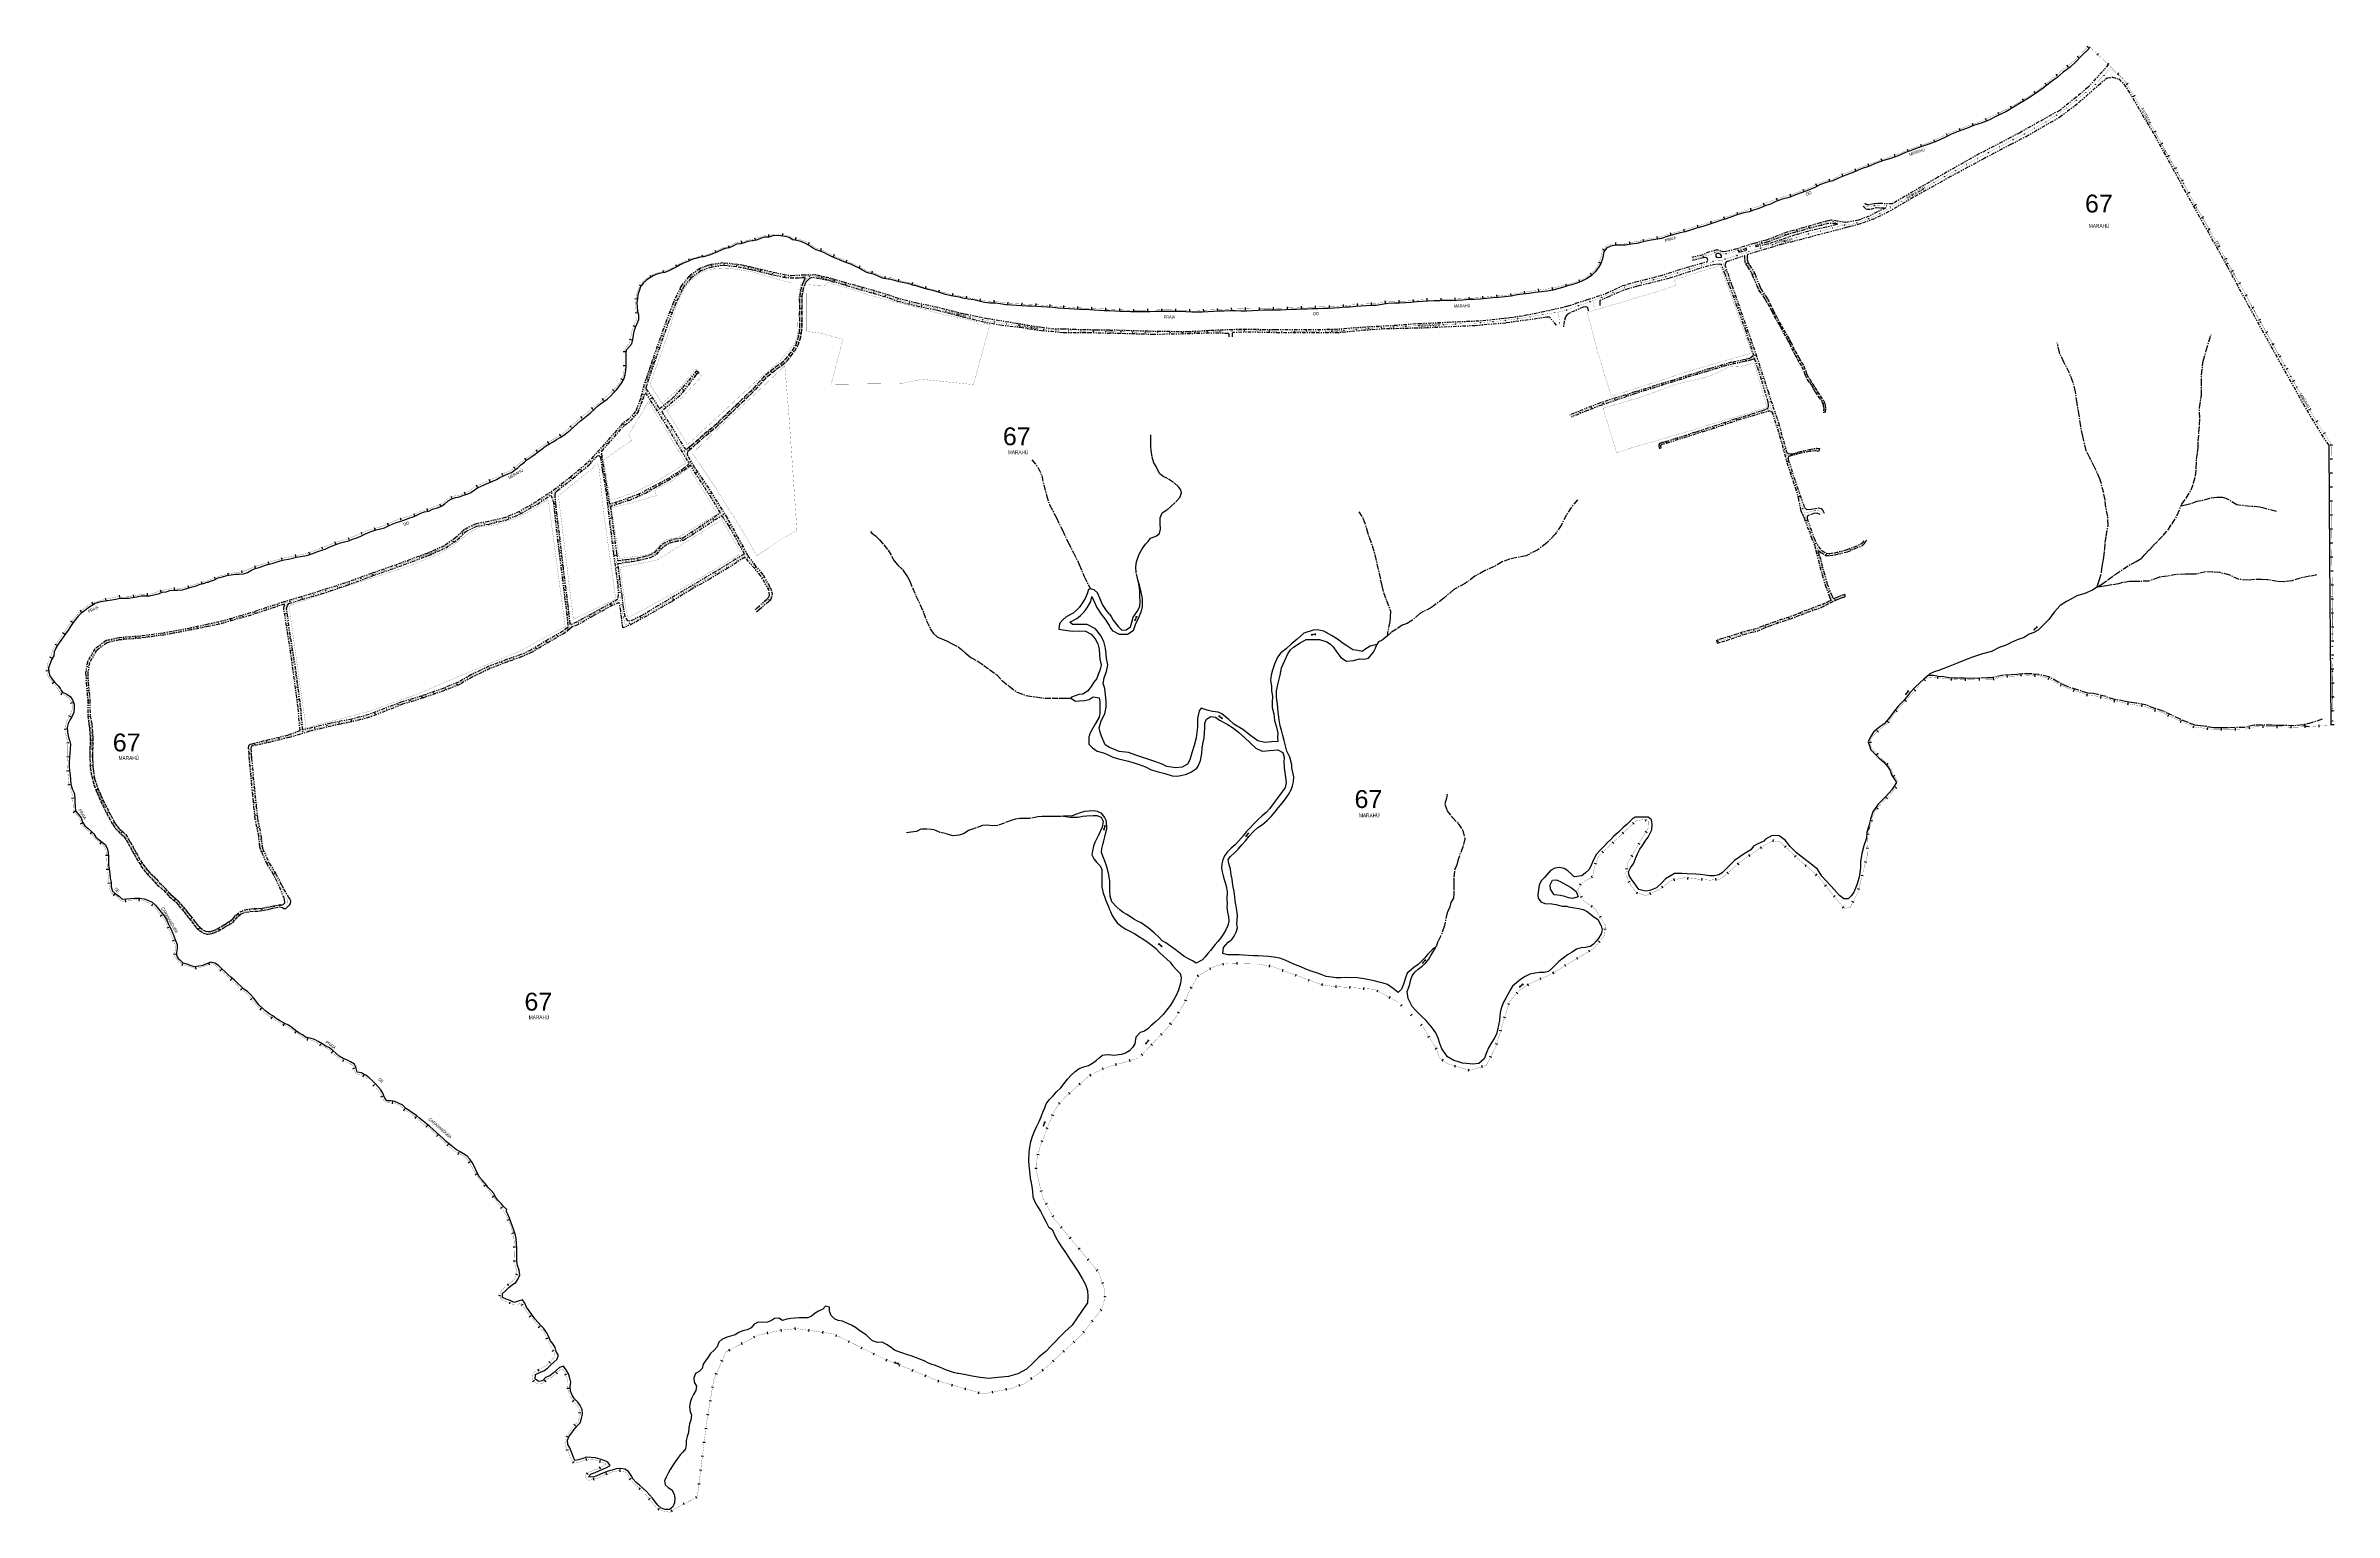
# Model space of a CAD drawing. Extents: x 209066 to 212010, y 4879784 to 4881672.
import ezdxf

# ---------------------------------------------------------------- set-up
doc = ezdxf.new("R2010")
doc.units = 0
doc.header["$LTSCALE"] = 1.5
doc.header["$MEASUREMENT"] = 0
for name, pattern in [('TRACO_12', [2.5, 2, -0.5]), ('TRACO_13', [8, 5, -1, 1, -1]), ('TRACO_25', [8, 3, -1, 1, -1, 1, -1])]:
    doc.linetypes.add(name, pattern=pattern)
for name, color, linetype in [('HD-CURSO-INTER', 170, 'CONTINUOUS'), ('HD-CURSO-PERENE', 170, 'CONTINUOUS'), ('HD-TXT-PERENE', 170, 'CONTINUOUS'), ('HD-TXT-PRAIA', 7, 'CONTINUOUS'), ('LM-LIM-SETORES-BAIRROS', 250, 'CONTINUOUS'), ('LM-TXT-LSB', 7, 'CONTINUOUS'), ('RU-QUADRA', 210, 'CONTINUOUS'), ('SV-EIXO-ROD-ESTR', 7, 'CONTINUOUS'), ('SV-EIXO-RUA-N-PAV', 6, 'CONTINUOUS'), ('SV-EST-M-N-PAV', 20, 'CONTINUOUS'), ('SV-EST-MUNIC-PAV', 20, 'CONTINUOUS'), ('SV-RUA-NAO-PAV', 7, 'CONTINUOUS'), ('SV-TXT-EST-M-N-PAV', 7, 'CONTINUOUS')]:
    doc.layers.add(name, color=color, linetype=linetype)
doc.styles.add('ARIAL', font='ARIAL.SHX')
doc.styles.add('SWIS', font='swissko.ttf')

# ---------------------------------------------------------------- blocks, each defined once
blk = doc.blocks.new('COD035', base_point=(210351.558484, 4880286.721649))
at = {"layer": 'HD-TXT-PERENE'}
for p, q in [((210351.558484, 4880287.127379), (210353.058484, 4880287.127379)), ((210351.558484, 4880286.727379), (210357.558484, 4880286.727379)), ((210351.558484, 4880286.327379), (210353.058484, 4880286.327379))]:
    blk.add_line(p, q, dxfattribs=at)
blk.add_lwpolyline([(210355.758484, 4880286.127379), (210357.558484, 4880286.727379), (210355.758484, 4880287.327379)], dxfattribs=at)

msp = doc.modelspace()

# ---------------------------------------------------------------- linework, layer by layer
at = {"layer": 'HD-CURSO-INTER', "linetype": 'TRACO_13'}
for points in [[(211704.83, 4880974.71, 6.42), (211705.52, 4880975.12, 6.42), (211711.19, 4880978.72, 6.42), (211718.9, 4880984.41, 6.42), (211728.394188, 4880991.212409, 6.424955), (211738.715654, 4880998.305749, 6.424955), (211749.482081, 4881004.920294, 6.424955), (211755.311679, 4881007.886115, 6.424955), (211761.924579, 4881011.668558, 6.424955), (211766.477542, 4881016.869391, 6.424955), (211772.035643, 4881022.585017, 6.424955), (211777.269095, 4881028.328742, 6.424955), (211783.838018, 4881035.108544, 6.674119), (211789.950353, 4881041.243404, 6.674119), (211796.200311, 4881048.600689, 6.674119), (211801.406512, 4881056.542429, 6.674119), (211808.14, 4881067.47, 6.67), (211812.67, 4881079.22, 6.67), (211814.06, 4881081.59, 6.67), (211819.44, 4881089.36, 6.67), (211825.975923, 4881099.936439, 6.823617), (211829.171138, 4881109.1962, 6.823617), (211831.66087, 4881117.913311, 6.823617), (211832.417121, 4881128.195518, 6.823617), (211832.81088, 4881139.679987, 7.396693), (211834.22, 4881148.26, 7.57), (211834.76, 4881154.27, 7.8), (211834.95, 4881163.14, 7.84), (211835.97, 4881174.16, 7.99), (211836.74, 4881183.9, 8.12), (211836.96, 4881192.74, 8.52), (211836.55, 4881205.88, 8.67), (211839.26, 4881221.71, 9.64), (211839.18, 4881235.95, 9.86), (211839.4, 4881247.81, 9.96), (211841.29, 4881265.62, 11.03), (211845.23, 4881279.24, 11.93), (211851.64, 4881300.03, 12.75)], [(211987.71, 4880990.49, 12.53), (211977.97, 4880988.78, 11.91), (211966.21, 4880986.51, 11.76), (211955.71623, 4880982.956434, 11.657389), (211945.432032, 4880981.881583, 11.607555), (211937.11226, 4880982.236351, 11.607555), (211924.010913, 4880984.28544, 11.607555), (211916.640352, 4880984.581126, 11.532806), (211907.491424, 4880984.519306, 11.532806), (211899.311533, 4880983.898723, 11.532806), (211887.82, 4880984.66, 10.76), (211875.56, 4880990.32, 10.06), (211863.17, 4880993.54, 9.51), (211853.55, 4880994.33, 9.46), (211844.380129, 4880994.367086, 8.99134), (211831.98, 4880991.64, 8.27), (211824.55, 4880991.51, 8.14), (211818.83, 4880991.36, 8.02), (211807.03, 4880991.08, 7.67), (211795.334236, 4880989.044903, 7.197362), (211784.219591, 4880987.428604, 7.122613), (211771.646512, 4880982.554681, 7.022948), (211759.895229, 4880982.218205, 6.973115), (211753.471296, 4880982.20509, 6.948199), (211746.848194, 4880982.268814, 6.674119), (211737.807955, 4880980.632556, 6.649203), (211732.393227, 4880979.111262, 6.649203), (211724.00461, 4880977.643556, 6.649203), (211716.971289, 4880976.712248, 6.649203), (211711.17, 4880975.52, 6.65), (211709, 4880975.28, 6.42), (211707.8, 4880975.19, 6.42), (211706.74, 4880975.15, 6.42), (211705.98, 4880975.12, 6.42), (211705.52, 4880975.12, 6.42), (211705.53, 4880975.45, 6.42), (211705.61, 4880976.49, 6.42), (211705.66, 4880976.95, 6.42), (211705.84, 4880978.07, 6.42), (211708.054471, 4880984.590076, 5.079473), (211710.817316, 4880993.129738, 5.079473), (211711.127438, 4880998.945806, 5.079473), (211712.352545, 4881006.226565, 5.079473), (211713.673231, 4881013.081838, 5.079473), (211714.732754, 4881023.685795, 5.478134), (211715.42016, 4881032.145528, 5.527967), (211716.682143, 4881040.574758, 5.627633), (211719.125122, 4881054.43706, 5.85188), (211718.792281, 4881065.753699, 6.076127), (211716.28997, 4881077.565726, 6.250541), (211715.315774, 4881087.290169, 6.375123), (211713.481745, 4881096.048881, 6.400039), (211708.671768, 4881114.326526, 7.122613), (211702.09, 4881128.38, 7.6), (211695.58, 4881141.42, 7.82), (211690.9, 4881150.54, 8.14), (211688.05, 4881163.05, 7.97), (211686.42, 4881169.16, 8.12), (211683.85, 4881182.02, 9.21), (211682.05, 4881196.15, 9.93), (211679.13, 4881211.69, 10.73), (211677.19, 4881226.39, 11.75), (211673.94, 4881238.91, 11.98), (211669.39, 4881250.34, 12.08), (211662.21, 4881264.45, 13.38), (211656.54, 4881276.79, 13.7), (211653.74, 4881289.43, 13.73)], [(210472.347719, 4880979.519973, 3.093112), (210470.827273, 4880984.447167, 3.093112), (210468.843469, 4880993.463208, 3.093112), (210468.347985, 4881000.946226, 3.093112), (210469.161725, 4881007.343752, 3.093112), (210470.933823, 4881012.777172, 3.093112), (210473.206416, 4881018.115618, 3.093112), (210476.721271, 4881024.165, 3.093112), (210480.710226, 4881030.268908, 3.168156), (210484.42449, 4881033.724446, 3.168156), (210487.406375, 4881038.021488, 3.168156), (210493.258138, 4881039.975272, 3.168156), (210494.89994, 4881040.840555, 3.168156), (210498.81814, 4881043.7233, 3.168156), (210499.963202, 4881049.425181, 3.168156), (210499.890445, 4881057.111982, 3.168156), (210499.950607, 4881063.951455, 3.168156), (210502.188302, 4881070.337858, 3.168156), (210508.818321, 4881074.520595, 3.168156), (210513.298857, 4881078.8322, 3.418303), (210520.135485, 4881084.938822, 3.418303), (210524.931752, 4881090.201955, 3.418303), (210527.347359, 4881096.265614, 3.418303), (210526.177662, 4881100.294076, 3.418303), (210523.453043, 4881103.915279, 3.418303), (210516.903141, 4881109.742058, 3.418303), (210508.486067, 4881114.901747, 3.418303), (210503.79165, 4881117.352072, 3.418303), (210499.363009, 4881120.753439, 3.418303), (210496.544914, 4881125.543227, 3.418303), (210494.403101, 4881130.13991, 3.418303), (210491.668771, 4881134.932214, 3.418303), (210489.310449, 4881142.994454, 3.418303), (210488.193833, 4881150.122004, 3.418303), (210487.910216, 4881156.334149, 3.418303), (210487.900643, 4881162.623836, 3.518362), (210487.89332, 4881163.397508, 3.518362), (210487.719472, 4881171.208125, 3.743494)], [(210334.775343, 4881138.772149, 4.819127), (210342.455734, 4881129.272186, 4.794112), (210347.48278, 4881118.428892, 4.644023), (210349.943109, 4881106.572105, 4.644023), (210353.542071, 4881093.178898, 4.644023), (210357.558092, 4881080.588446, 4.644023), (210366.308862, 4881063.925696, 4.243788), (210373.978277, 4881048.026181, 4.043671), (210381.394136, 4881032.523553, 4.018656), (210387.78562, 4881019.681631, 4.018656), (210395.677233, 4881004.058829, 3.843553), (210401.845634, 4880988.394322, 3.568391), (210407.954333, 4880976.398273, 3.568391), (210410.168514, 4880972.784956, 3.568391)], [(211036.520898, 4881087.28624, 3.193171), (211028.619276, 4881077.575109, 3.193171), (211022.26437, 4881068.078684, 3.193171), (211015.967985, 4881055.038587, 2.993053), (211007.964625, 4881042.880441, 2.918009), (210996.954514, 4881031.691455, 2.742906), (210985.47284, 4881022.819115, 2.592818), (210970.381175, 4881015.309423, 2.492759), (210949.191155, 4881010.785521, 2.142553), (210939.556747, 4881007.322371, 2.142553), (210929.571063, 4881001.384824, 2.142553), (210917.158072, 4880995.897917, 2.142553), (210904.660525, 4880988.787826, 2.142553), (210892.45592, 4880979.758703, 2.142553), (210877.418698, 4880971.775311, 2.142553), (210864.484611, 4880960.642506, 2.142553), (210849.158351, 4880948.887429, 2.142553), (210833.796894, 4880940.850967, 2.142553), (210823.490344, 4880931.865249, 2.142553), (210817.35515, 4880928.186509, 2.142553), (210810.930558, 4880926.052443, 2.142553), (210803.911529, 4880920.742751, 2.142553), (210796.882342, 4880916.506216, 2.142553), (210791.632227, 4880911.687943, 2.142553), (210785.409407, 4880906.710461, 2.142553), (210780.735367, 4880904.368772, 2.142553), (210778.242166, 4880901.224613, 2.142553)], [(211935.52, 4881072.36, 11.38), (211921.11, 4881075.89, 10.96), (211914.24, 4881077.75, 10.51), (211902.31, 4881078.86, 10.11), (211884.72, 4881080.62, 9.51), (211874.31251, 4881087.433673, 8.393347), (211870.83, 4881089.04, 8.39), (211866.39, 4881090.41, 8.17), (211858.8, 4881090.41, 8.07), (211849.61, 4881088.97, 7.67), (211838.68, 4881085.83, 7.12), (211833.44, 4881084.93, 6.6), (211825.32, 4881082.21, 6.6), (211818.85, 4881080.35, 6.57), (211812.67, 4881079.22, 6.67)], [(210755.219018, 4881071.898195, 3.518362), (210761.050068, 4881062.844662, 3.518362), (210765.194992, 4881049.831152, 3.343259), (210768.469185, 4881039.08049, 3.343259), (210772.492939, 4881028.312152, 3.343259), (210775.976164, 4881016.590103, 3.343259), (210781.527164, 4880992.258669, 2.892994), (210783.331165, 4880983.765029, 2.81795), (210784.696847, 4880976.714778, 2.81795), (210786.901905, 4880968.075279, 2.81795), (210790.872633, 4880957.630898, 2.717891), (210795.921945, 4880944.077069, 2.44273), (210795.52131, 4880936.26087, 2.44273), (210795.329646, 4880930.118984, 2.44273), (210792.01716, 4880915.884871, 2.367686), (210791.632227, 4880911.687943, 2.367686)], [(210127.168851, 4881046.326625, 2.943024), (210129.060354, 4881044.423129, 2.943024), (210133.713084, 4881041.098818, 2.943024), (210138.608565, 4881035.879948, 2.943024), (210144.392904, 4881029.122231, 2.943024), (210149.678638, 4881022.25983, 2.943024), (210154.195502, 4881014.81589, 2.943024), (210157.476894, 4881008.582957, 2.943024), (210162.274118, 4881003.188416, 2.943024), (210168.146556, 4880997.679527, 2.918009), (210171.742498, 4880992.522907, 2.892994), (210174.931476, 4880988.136075, 2.892994), (210177.732625, 4880982.497502, 2.892994), (210181.010299, 4880974.018183, 2.892994), (210185.429677, 4880963.678, 2.792936), (210191.009833, 4880952.101125, 2.417715), (210195.426849, 4880942.010514, 2.417715), (210199.298376, 4880931.490292, 2.417715), (210204.067912, 4880921.103593, 2.417715), (210207.867926, 4880915.499686, 2.417715), (210213.262957, 4880910.285671, 2.417715), (210218.726244, 4880908.416884, 2.417715), (210224.698294, 4880905.579623, 2.417715), (210231.411204, 4880902.464661, 2.417715), (210239.884336, 4880897.840012, 2.492759), (210244.035626, 4880894.710504, 2.517774), (210249.42735, 4880889.845889, 2.517774), (210251.127317, 4880888.381884, 2.517774), (210256.076217, 4880884.119909, 2.517774), (210265.714827, 4880879.221686, 2.492759), (210272.956777, 4880874.175375, 2.492759), (210280.678732, 4880868.559661, 2.492759), (210289.635216, 4880861.832769, 2.492759), (210296.825856, 4880854.290015, 2.492759), (210305.435489, 4880847.260239, 2.492759), (210315.647462, 4880839.846684, 2.492759), (210327.505764, 4880835.319463, 2.492759), (210339.9128, 4880833.518153, 2.467745), (210351.642844, 4880831.984819, 2.467745), (210360.935424, 4880831.975284, 2.467745), (210370.526789, 4880832.06849, 2.467745), (210378.395179, 4880832.095033, 2.467745), (210384.718033, 4880831.782085, 2.467745)], [(211593.733998, 4880862.025227, 6.200708), (211584.303806, 4880861.48279, 6.200708), (211569.1967, 4880858.106742, 5.901712), (211563.047687, 4880858.090981, 5.876796), (211552.392989, 4880857.444261, 5.328636), (211546.194765, 4880857.503897, 5.228971), (211540.520617, 4880857.483568, 5.228971), (211534.122451, 4880857.545127, 5.228971), (211526.02503, 4880857.648011, 4.880142), (211520.953551, 4880857.896602, 4.805393), (211514.781354, 4880858.055886, 4.805393), (211507.998545, 4880859.594641, 4.805393), (211499.605344, 4880860.099962, 4.805393), (211493.891027, 4880861.029049, 4.805393), (211489.2515, 4880861.067546, 4.805393), (211487.480214, 4880861.271925, 4.805393)], [(211994.54, 4880804.99, 9.94), (211981.62, 4880800.57, 9.66), (211969.82, 4880797.44, 9.16), (211957.86, 4880796.4, 8.87), (211943.09, 4880796.87, 8.42), (211936.72, 4880796.98, 8.39), (211929.85, 4880797, 8.39), (211916.83, 4880797.1, 8.37), (211907.2, 4880797.04, 8.27), (211894.7, 4880794.14, 8.05), (211882.77, 4880794.03, 7.92), (211873.87, 4880793.66, 7.82), (211866.37, 4880793.61, 7.72), (211860.65, 4880793.67, 7.62), (211854.88, 4880793.72, 7.52), (211845.75, 4880795.51, 7.42), (211838.26, 4880796.18, 7.42), (211830.74, 4880797.05, 7.42), (211821.26, 4880800.96, 7.42), (211811.97, 4880804.82, 7.42), (211801.23, 4880809.92, 7.42), (211789.71, 4880815.35, 7.42), (211779.27, 4880818.62, 7.42), (211768.45, 4880823.02, 7.3), (211754.93, 4880825.68, 7.15), (211748.61, 4880826.21, 7.15), (211741.1, 4880827.81, 7.15), (211727.55, 4880830.31, 6.77), (211716.02, 4880833.92, 6.67), (211705.35, 4880836.62, 6.65), (211699.69, 4880837.8, 6.65), (211692.97, 4880838.38, 6.65), (211679.94, 4880842.63, 6.65), (211667.24, 4880846.7, 6.65), (211654.82, 4880852.69, 6.65), (211642.77, 4880859.52, 6.35), (211629.93, 4880862.27, 6.05), (211619.07, 4880863.3, 5.85), (211607.54, 4880863.33, 5.8), (211601.79, 4880862.49, 5.6), (211593.73, 4880862.03, 5.2)], [(211969.82, 4880797.44, 9.16), (211974.43, 4880796.08, 9.27), (211977.551317, 4880795.524563, 9.27)], [(210868.800198, 4880708.353649, 3.811587), (210867.917978, 4880703.108789, 3.811587), (210865.981673, 4880695.461835, 3.811587), (210868.664627, 4880687.347487, 3.811587), (210875.294218, 4880678.636417, 3.811587), (210883.141005, 4880670.607223, 3.811587), (210889.249996, 4880661.468501, 3.811587), (210891.603133, 4880650.857217, 3.811587), (210888.915231, 4880640.411085, 3.811587), (210882.589117, 4880623.004889, 3.114162), (210881.160767, 4880617.407044, 3.114162), (210878.155591, 4880609.253854, 3.114162), (210877.427682, 4880600.218129, 3.114162), (210877.613897, 4880592.3362, 3.114162), (210877.650572, 4880581.235108, 3.114162), (210877.103764, 4880574.570568, 3.114162), (210873.778592, 4880569.059558, 3.114162), (210871.692211, 4880561.461473, 3.114162), (210868.719423, 4880555.55372, 3.039438), (210865.189812, 4880537.867258, 2.117841), (210860.817123, 4880525.912811, 2.117841), (210857.004082, 4880518.9765, 2.117841), (210854.417963, 4880511.47479, 2.117841)], [(210375.22368, 4880680.236031, 2.441646), (210371.43568, 4880679.686281, 2.441646), (210365.698239, 4880679.572263, 2.441646), (210358.238807, 4880679.521327, 2.441646), (210353.099532, 4880679.486234, 2.441646), (210347.809987, 4880679.524955, 2.441646), (210342.175061, 4880679.062381, 2.441646), (210331.687155, 4880677.044912, 2.441646), (210324.676786, 4880676.997042, 2.441646), (210319.2625, 4880677.034911, 2.441646), (210313.704169, 4880676.348339, 2.441646), (210307.979957, 4880674.538026, 2.441646), (210299.024964, 4880671.109054, 2.441646), (210290.740453, 4880668.08381, 2.441646), (210283.707275, 4880667.76137, 2.441646), (210277.014615, 4880668.563862, 2.441646), (210271.306596, 4880667.876267, 2.441646), (210263.045476, 4880665.050758, 2.441646), (210258.369661, 4880663.172763, 2.441646), (210253.343407, 4880661.442057, 2.441646), (210251.981032, 4880660.567111, 2.441646), (210247.807448, 4880657.886751, 2.441646), (210241.014171, 4880655.595148, 2.441646), (210233.160436, 4880654.917848, 2.441646), (210224.809928, 4880657.155936, 2.441646), (210216.885286, 4880659.172411, 2.441646), (210209.124385, 4880662.587027, 2.441646), (210200.359684, 4880663.549998, 2.441646), (210192.079499, 4880663.169148, 2.441646), (210186.188239, 4880660.384768, 2.441646), (210179.383873, 4880659.515059, 2.441646), (210173.401621, 4880658.800645, 2.441646)]]:
    msp.add_polyline3d(points, dxfattribs=at)
at = {"layer": 'HD-CURSO-PERENE', "linetype": 'Continuous'}
for points in [[(211695.944992, 4881669.925023, 2.207278), (211692.72678, 4881665.941438, 2.207278), (211685.035779, 4881658.619647, 2.207278), (211677.687241, 4881650.965183, 2.207278), (211670.18304, 4881644.163929, 2.207278), (211661.437399, 4881637.740823, 2.207278), (211653.381212, 4881630.852186, 2.207278), (211644.558346, 4881624.330881, 2.207278), (211635.616848, 4881616.987604, 2.207278), (211625.935356, 4881610.08602, 2.207278), (211616.750134, 4881604.122754, 2.207278), (211607.424046, 4881598.562538, 2.207278), (211597.335318, 4881592.444928, 2.207278), (211593.758836, 4881590.309912, 2.207278)], [(211593.758836, 4881590.309912, 2.207278), (211592.63004, 4881589.636066, 2.207278), (211587.37549, 4881586.499311, 2.207278), (211576.284928, 4881581.404133, 2.207278), (211566.522655, 4881576.453619, 2.207278), (211556.961898, 4881572.673049, 2.207278), (211546.083609, 4881569.222382, 2.207278), (211536.995347, 4881565.331086, 2.207278), (211528.275022, 4881562.23109, 2.207278), (211518.314469, 4881558.45963, 2.207278), (211509.004798, 4881553.623754, 2.207278), (211498.951168, 4881549.054731, 2.207278), (211488.607881, 4881544.94213, 2.207278), (211478.205482, 4881541.530599, 2.207278), (211467.891711, 4881537.617247, 2.207278), (211458.68757, 4881534.128433, 2.207278), (211449.223366, 4881530.195723, 2.207278), (211439.488265, 4881526.444116, 2.207278), (211430.204554, 4881523.856759, 2.207278), (211420.80278, 4881520.472409, 2.207278), (211410.706535, 4881516.229228, 2.207278), (211401.363226, 4881513.218397, 2.207278), (211391.946166, 4881509.159662, 2.207278), (211381.908387, 4881505.290001, 2.207278), (211373.054068, 4881501.793216, 2.207278), (211365.13851, 4881497.800229, 2.207278), (211356.516923, 4881495.747568, 2.207278), (211349.003913, 4881492.969923, 2.207278), (211341.717, 4881489.137542, 2.207278), (211333.745727, 4881485.995488, 2.207278), (211325.598411, 4881482.807465, 2.207278), (211317.108067, 4881479.92714, 2.207278), (211308.981209, 4881476.53873, 2.207278), (211299.876938, 4881474.147205, 2.207278), (211291.613744, 4881471.361664, 2.207278), (211284.861753, 4881467.966917, 2.207278), (211278.942274, 4881466.01418, 2.207278), (211273.987707, 4881463.760897, 2.317656), (211268.685922, 4881461.762539, 2.317656), (211263.082989, 4881459.911012, 2.317656), (211257.205068, 4881458.081771, 2.317656), (211250.326392, 4881456.417522, 2.317656), (211243.27689, 4881454.327302, 2.317656), (211235.931673, 4881451.809898, 2.317656), (211227.99054, 4881448.912311, 2.317656), (211220.343467, 4881446.616609, 2.317656), (211213.295854, 4881444.326732, 2.317656), (211205.526256, 4881441.780244, 2.317656), (211197.60821, 4881439.082557, 2.317656), (211189.787004, 4881436.710284, 2.317656), (211182.114009, 4881434.514168, 2.317656), (211174.966014, 4881432.273234, 2.317656), (211167.090836, 4881430.324747, 2.317656), (211159.290119, 4881428.426903, 2.317656), (211152.044339, 4881425.960384, 2.317656), (211144.672492, 4881423.617437, 2.317656), (211136.842072, 4881422.218493, 2.317656), (211128.910798, 4881420.918406, 2.317656), (211121.009226, 4881419.119419, 2.317656), (211112.98371, 4881417.21939, 2.317656), (211105.549624, 4881416.17373, 2.317656), (211098.340572, 4881415.105297, 2.317656), (211091.697734, 4881414.915946, 2.317656), (211085.753086, 4881414.858178, 2.317656), (211079.44535, 4881413.573869, 2.317656), (211073.848087, 4881411.123369, 2.317656), (211070.420386, 4881406.422644, 2.317656), (211068.75889, 4881397.221423, 2.317656), (211066.638997, 4881391.584947, 2.317656), (211063.668214, 4881386.114919, 2.317656), (211059.247555, 4881380.755599, 2.317656), (211054.075208, 4881375.638569, 2.317656), (211048.193333, 4881371.587899, 2.317656), (211041.403999, 4881368.401992, 2.317656), (211034.286888, 4881365.537372, 2.317656), (211027.410102, 4881363.673466, 2.317656), (211024.89154, 4881362.883093, 2.317656)], [(210184.374428, 4881362.909427, 2.317656), (210182.971082, 4881363.304727, 2.317656), (210176.783919, 4881365.11656, 2.317656), (210170.226582, 4881366.450567, 2.317656), (210163.970157, 4881367.6627, 2.317656), (210157.807735, 4881369.499734, 2.317656), (210152.194583, 4881371.367064, 2.317656), (210149.717422, 4881371.049351, 2.388686), (210143.704459, 4881371.923772, 2.388686), (210137.964891, 4881374.714571, 2.388686), (210132.388843, 4881377.319149, 2.388686), (210127.329311, 4881378.629145, 2.388686), (210122.35976, 4881380.029129, 2.388686), (210116.980115, 4881382.818976, 2.388686), (210112.650366, 4881385.408817, 2.388686), (210107.960707, 4881387.538717, 2.388686), (210101.901123, 4881390.528561, 2.388686), (210096.841537, 4881392.368501, 2.388686), (210091.211994, 4881394.448431, 2.388686), (210086.602316, 4881396.668318, 2.388686), (210081.782731, 4881398.218283, 2.388686), (210077.143077, 4881400.238192, 2.388686), (210071.793428, 4881403.038038, 2.388686), (210066.983722, 4881405.767877, 2.388686), (210062.204116, 4881407.477823, 2.388686), (210057.294557, 4881408.877806, 2.388686), (210052.534847, 4881411.587645, 2.388686), (210047.565109, 4881414.817436, 2.388686), (210042.625399, 4881417.737258, 2.388686), (210037.595775, 4881419.917161, 2.388686), (210032.22631, 4881420.927197, 2.388686), (210026.916833, 4881421.987226, 2.388686), (210022.407085, 4881424.777051, 2.388686), (210017.157571, 4881426.137047, 2.388686), (210011.388161, 4881427.077101, 2.388686), (210006.408699, 4881427.597178, 2.388686), (210001.419358, 4881426.94738, 2.388686), (209996.530108, 4881425.287686, 2.388686), (209991.100759, 4881425.227837, 2.388686), (209985.641578, 4881423.55816, 2.388686), (209980.482409, 4881421.408525, 2.388686), (209975.79849, 4881420.642089, 2.388686), (209974.883162, 4881420.548765, 2.388686), (209969.513874, 4881419.818986, 2.388686), (209964.554631, 4881418.169293, 2.388686), (209959.725346, 4881416.779569, 2.388686), (209954.595999, 4881416.35975, 2.388686), (209950.056813, 4881413.660157, 2.388686), (209945.437586, 4881411.450514, 2.388686), (209940.22829, 4881410.610742, 2.388686), (209939.651155, 4881410.470664, 2.388686), (209938.5359, 4881410.1175, 2.388686), (209935.039119, 4881408.531101, 2.388686), (209930.159927, 4881406.281469, 2.388686), (209925.010759, 4881404.121835, 2.388686), (209919.711601, 4881402.032198, 2.388686), (209914.132415, 4881400.542505, 2.388686), (209908.24323, 4881399.412781, 2.388686), (209902.594048, 4881397.963085, 2.388686), (209897.424823, 4881396.383391, 2.388686), (209892.325652, 4881394.193759, 2.388686), (209887.486433, 4881392.164103, 2.388686), (209882.217327, 4881389.534522, 2.388686), (209877.828116, 4881386.904917, 2.388686), (209872.85895, 4881384.505304, 2.388686), (209867.749794, 4881382.175687, 2.388686), (209862.380655, 4881379.986062, 2.388686), (209857.281377, 4881378.846319, 2.388686), (209852.322104, 4881377.486595, 2.388686), (209847.552863, 4881375.596922, 2.388686), (209843.233665, 4881372.757338, 2.388686), (209839.054447, 4881369.947748, 2.388686), (209834.65538, 4881365.918292, 2.388686), (209833.739122, 4881364.782392, 2.388686), (209832.971523, 4881363.547851, 2.388686), (209832.530731, 4881362.919608, 2.388686)], [(209274.98861, 4880981.290969, 2.388686), (209278.350462, 4880982.603738, 2.388686), (209283.299691, 4880984.403415, 2.388686), (209288.068899, 4880986.623053, 2.388686), (209293.538085, 4880988.232736, 2.388686), (209299.117279, 4880989.642438, 2.388686), (209304.926473, 4880990.782163, 2.388686), (209309.985815, 4880991.341969, 2.388686), (209315.005216, 4880991.361833, 2.388686), (209320.774454, 4880992.121598, 2.388686), (209325.743718, 4880993.551315, 2.388686), (209330.202902, 4880996.360898, 2.388686), (209335.672002, 4880998.820492, 2.388686), (209340.851233, 4881000.330194, 2.388686), (209346.380384, 4881002.219846, 2.388686), (209351.629596, 4881003.839534, 2.388686), (209357.308769, 4881005.329225, 2.388686), (209362.53797, 4881007.0789, 2.388686), (209367.567209, 4881008.688596, 2.388686), (209372.90644, 4881010.008314, 2.388686), (209378.435699, 4881010.838078, 2.388686), (209383.414978, 4881012.107811, 2.388686), (209388.764228, 4881013.237549, 2.388686), (209394.133502, 4881014.097315, 2.388686), (209399.412751, 4881015.317045, 2.388686), (209404.582002, 4881016.636767, 2.388686), (209409.701246, 4881018.096476, 2.388686), (209414.930399, 4881020.316101, 2.388686), (209420.249611, 4881021.845797, 2.388686), (209425.508773, 4881023.945435, 2.388686), (209430.947866, 4881026.505019, 2.388686), (209435.827088, 4881028.454682, 2.388686), (209440.506349, 4881030.254367, 2.388686), (209445.335627, 4881031.714083, 2.388686), (209450.554856, 4881033.193787, 2.388686), (209456.294034, 4881034.573488, 2.388686), (209460.913277, 4881036.623148, 2.388686), (209466.412434, 4881038.482804, 2.388686), (209471.421658, 4881040.262482, 2.388686), (209476.510778, 4881042.972059, 2.388686), (209481.249984, 4881045.241692, 2.388686), (209486.299209, 4881046.961376, 2.388686), (209491.228448, 4881048.681062, 2.388686), (209496.717691, 4881049.710807, 2.388686), (209501.956908, 4881051.2905, 2.388686), (209507.306041, 4881053.570115, 2.388686), (209512.695132, 4881056.209692, 2.388686), (209517.344375, 4881058.219355, 2.388686), (209522.933549, 4881059.809038, 2.388686), (209528.182733, 4881061.698698, 2.388686), (209533.381931, 4881063.518366, 2.388686), (209538.981075, 4881065.388019, 2.388686), (209543.660319, 4881067.357685, 2.388686), (209548.679466, 4881069.877285, 2.388686), (209553.368712, 4881071.816954, 2.388686), (209558.987939, 4881072.846695, 2.388686), (209563.827114, 4881075.306306, 2.388686), (209570.066203, 4881076.975962, 2.388686), (209574.665451, 4881078.995626, 2.388686), (209579.254649, 4881081.525235, 2.388686), (209583.933625, 4881086.124623, 2.388686), (209588.392837, 4881088.664235, 2.388686), (209593.132108, 4881090.293936, 2.388686), (209598.411394, 4881091.143706, 2.388686), (209603.430582, 4881093.263347, 2.388686), (209608.389855, 4881094.623071, 2.388686), (209613.029085, 4881096.77272, 2.388686), (209617.098303, 4881099.7123, 2.388686), (209621.55746, 4881102.791854, 2.388686), (209626.476679, 4881104.721519, 2.388686), (209631.135896, 4881106.971156, 2.388686), (209636.09507, 4881109.300777, 2.388686), (209641.464231, 4881111.280424, 2.388686), (209646.033457, 4881113.550062, 2.388686), (209650.522669, 4881116.059676, 2.388686), (209655.221883, 4881118.289315, 2.388686), (209660.501033, 4881120.478942, 2.388686), (209665.200264, 4881122.558597, 2.388686), (209669.259474, 4881125.578168, 2.388686), (209673.668665, 4881128.387753, 2.388686), (209677.497835, 4881132.067261, 2.388686), (209681.956924, 4881135.816745, 2.388686), (209686.546018, 4881139.366247, 2.388686), (209691.355083, 4881142.945739, 2.388686), (209695.684276, 4881145.81532, 2.388686), (209700.063388, 4881149.434819, 2.388686), (209704.712492, 4881152.814337, 2.388686), (209709.26158, 4881156.463829, 2.388686), (209714.18071, 4881159.273401, 2.388686), (209718.81989, 4881161.912997, 2.388686), (209723.389058, 4881164.762573, 2.388686), (209727.938234, 4881167.542158, 2.388686), (209732.517414, 4881170.261747, 2.388686), (209736.536615, 4881173.421306, 2.388686), (209740.895758, 4881176.750837, 2.388686), (209745.204828, 4881180.860286, 2.388686), (209749.403959, 4881184.499789, 2.388686), (209754.03298, 4881188.719218, 2.388686), (209758.092171, 4881191.92877, 2.388686), (209762.381302, 4881195.46828, 2.388686), (209766.770418, 4881199.027786, 2.388686), (209771.419446, 4881203.157225, 2.388686), (209775.668525, 4881207.246678, 2.388686), (209779.817689, 4881210.616211, 2.388686), (209784.046879, 4881213.645777, 2.388686), (209788.386031, 4881216.915315, 2.388686), (209793.035064, 4881220.994758, 2.388686), (209796.654229, 4881224.97424, 2.388686), (209800.333393, 4881228.893727, 2.388686), (209803.502615, 4881232.843224, 2.388686), (209806.881759, 4881237.31266, 2.388686), (209809.850877, 4881242.51203, 2.388686), (209811.5701, 4881248.141388, 2.388686), (209812.349465, 4881253.480801, 2.388686), (209812.948795, 4881259.370161, 2.388686), (209813.038273, 4881264.399626, 2.388686), (209812.777735, 4881269.98904, 2.388686), (209812.857211, 4881275.048502, 2.388686), (209813.366632, 4881280.147948, 2.388686), (209816.585852, 4881284.057448, 2.388686), (209819.985034, 4881288.126926, 2.388686), (209821.344308, 4881293.676302, 2.388686), (209822.223644, 4881299.185695, 2.388686), (209823.033044, 4881304.135149, 2.388686), (209824.672289, 4881309.644521, 2.388686), (209827.011536, 4881314.313964, 2.388686), (209829.050767, 4881319.493361, 2.388686), (209829.130198, 4881324.992776, 2.388686), (209827.839799, 4881330.432234, 2.388686), (209827.399319, 4881335.661691, 2.388686), (209827.028829, 4881340.911145, 2.388686), (209827.838184, 4881346.310551, 2.388686), (209828.477578, 4881351.519982, 2.388686), (209829.786901, 4881356.649404, 2.388686), (209831.616177, 4881361.628827, 2.388686), (209832.530731, 4881362.919608, 2.388686)], [(210434.373915, 4881330.293929, 2.317656), (210428.18181, 4881330.69447, 2.317656), (210421.634866, 4881330.930362, 2.317656), (210414.962563, 4881331.214955, 2.317656), (210409.112392, 4881331.732172, 2.317656), (210402.515021, 4881332.017493, 2.317656), (210395.842954, 4881332.277129, 2.317656), (210389.421135, 4881332.489277, 2.317656), (210382.372279, 4881332.969886, 2.317656), (210375.749222, 4881333.329836, 2.317656), (210368.673499, 4881334.00986, 2.317656), (210361.69745, 4881334.715811, 2.317656), (210354.423088, 4881335.269107, 2.317656), (210347.673962, 4881335.752629, 2.317656), (210340.899859, 4881336.235908, 2.317656), (210334.602219, 4881336.524142, 2.317656), (210328.781041, 4881336.61733, 2.317656), (210321.85849, 4881336.94941, 2.317656), (210314.759207, 4881337.479448, 2.317656), (210308.312882, 4881337.641439, 2.317656), (210301.313273, 4881338.197405, 2.317656), (210294.05751, 4881339.424787, 2.317656), (210287.630258, 4881340.21095, 2.317656), (210280.607797, 4881340.542059, 2.317656), (210273.630094, 4881341.422711, 2.317656), (210266.971193, 4881342.930447, 2.317656), (210259.987349, 4881344.459984, 2.317656), (210252.882396, 4881345.588994, 2.317656), (210245.750104, 4881346.967332, 2.317656), (210241.610331, 4881347.951453, 2.317656), (210238.790056, 4881348.621898, 2.317656), (210231.083989, 4881349.919782, 2.317656), (210223.798525, 4881351.646064, 2.317656), (210217.159405, 4881353.7031, 2.317656), (210210.371601, 4881355.633894, 2.317656), (210203.185101, 4881357.460975, 2.317656), (210196.699862, 4881359.095196, 2.317656), (210189.908987, 4881361.350432, 2.317656), (210184.374428, 4881362.909427, 2.317656)], [(211024.891548, 4881362.883095, 2.317656), (211023.893147, 4881362.565533, 2.317656), (211020.187411, 4881361.406847, 2.317656), (211012.514888, 4881359.160816, 2.317656), (211004.940858, 4881357.065499, 2.317656), (210997.633076, 4881355.871309, 2.317656), (210990.096009, 4881355.149121, 2.317656), (210982.212564, 4881354.074134, 2.317656), (210974.20801, 4881352.598619, 2.317656), (210966.446854, 4881351.799375, 2.317656), (210959.285158, 4881351.005956, 2.317656), (210951.380279, 4881349.556369, 2.317656), (210943.023914, 4881348.30207, 2.317656), (210935.160249, 4881347.776384, 2.317656), (210927.571573, 4881347.22841, 2.317656), (210919.362475, 4881346.250096, 2.317656), (210911.823991, 4881345.677651, 2.317656), (210903.912025, 4881344.976778, 2.317656), (210896.718737, 4881344.881917, 2.317656), (210888.930005, 4881344.356958, 2.317656), (210880.868646, 4881343.604715, 2.317656), (210873.600426, 4881343.509126, 2.317656), (210866.478763, 4881343.764392, 2.317656), (210859.336376, 4881343.570187, 2.317656), (210852.017964, 4881343.499069, 2.317656), (210844.67741, 4881343.128223, 2.317656), (210837.415331, 4881342.383747, 2.317656), (210830.297921, 4881342.189785, 2.317656), (210822.363812, 4881341.189184, 2.317656), (210815.271379, 4881340.995465, 2.317656), (210807.657017, 4881340.52212, 2.317656), (210800.539135, 4881340.378072, 2.317656), (210793.02421, 4881339.955612, 2.317656), (210785.017767, 4881338.679754, 2.317656), (210777.734963, 4881337.485807, 2.317656), (210771.19298, 4881337.197599, 2.317656), (210764.50255, 4881336.758192, 2.317656), (210758.309072, 4881336.598168, 2.317656), (210751.396206, 4881335.907005, 2.317656), (210744.308025, 4881335.264056, 2.317656), (210737.765098, 4881335.075677, 2.317656), (210730.477806, 4881334.355916, 2.317656), (210723.064445, 4881333.759727, 2.317656), (210716.470618, 4881333.67069, 2.317656), (210709.801858, 4881333.580926, 2.317656), (210702.461776, 4881333.160165, 2.317656), (210695.693578, 4881333.019515, 2.317656), (210688.852338, 4881332.67848, 2.317656), (210682.034422, 4881332.512388, 2.317656), (210675.39182, 4881332.298081, 2.317656), (210668.797993, 4881332.209044, 2.317656), (210661.70745, 4881331.815668, 2.317656), (210654.366896, 4881331.444821, 2.317656), (210647.623203, 4881331.354329, 2.317656), (210640.504612, 4881331.285152, 2.317656), (210633.086291, 4881331.213063, 2.317656), (210625.793565, 4881331.067316, 2.317656), (210618.454664, 4881330.52177, 2.317656), (210610.815089, 4881330.073139, 2.317656), (210603.44436, 4881330.251107, 2.317656), (210596.498721, 4881330.383287, 2.317656), (210589.454826, 4881330.339796, 2.317656), (210582.261302, 4881330.269891, 2.317656), (210575.19432, 4881330.0265, 2.317656), (210568.876662, 4881329.790391, 2.317656), (210561.388605, 4881329.168517, 2.317656), (210554.147488, 4881328.848555, 2.317656), (210547.504178, 4881328.709119, 2.317656), (210540.459102, 4881328.790414, 2.317656), (210532.888081, 4881329.016354, 2.317656), (210525.138438, 4881329.63991, 2.317656), (210518.644048, 4881329.601759, 2.317656), (210511.873252, 4881329.735638, 2.317656), (210505.728075, 4881329.750799, 2.317656), (210499.732291, 4881329.817331, 2.317656), (210493.164858, 4881329.578795, 2.317656), (210486.947583, 4881329.293742, 2.317656), (210480.55334, 4881329.231605, 2.317656), (210473.934299, 4881329.167283, 2.317656), (210467.814808, 4881329.107816, 2.317656), (210461.395351, 4881329.070393, 2.317656), (210454.221607, 4881329.549788, 2.317656), (210447.82571, 4881329.662351, 2.317656), (210441.404127, 4881329.849543, 2.317656), (210434.555564, 4881330.282179, 2.317656), (210434.373915, 4881330.293929, 2.317656)], [(209274.98861, 4880981.290969, 2.388686), (209274.35329, 4880981.040698, 2.388686), (209273.51123, 4880980.714067, 2.388686), (209271.093819, 4880979.934806, 2.388686), (209268.571968, 4880979.224356, 2.388686), (209263.312746, 4880977.714657, 2.388686), (209258.29353, 4880975.874985, 2.388686), (209252.684334, 4880974.525278, 2.388686), (209247.185176, 4880972.665621, 2.388686), (209241.885965, 4880971.105928, 2.388686), (209236.256697, 4880970.476145, 2.388686), (209230.887345, 4880970.386297, 2.388686), (209225.448034, 4880969.966487, 2.388686), (209220.578761, 4880968.506771, 2.388686), (209215.439432, 4880967.906972, 2.388686), (209210.760212, 4880965.70733, 2.388686), (209205.280986, 4880964.497604, 2.388686), (209199.521783, 4880963.387875, 2.388686), (209194.492385, 4880963.348013, 2.388686), (209188.983058, 4880963.168179, 2.388686), (209183.413826, 4880962.118439, 2.388686), (209178.434534, 4880960.978692, 2.388686), (209172.735279, 4880960.308915, 2.388686), (209167.395905, 4880960.389049, 2.388686), (209161.566612, 4880960.249219, 2.388686), (209156.28738, 4880958.869506, 2.388686), (209151.178063, 4880958.119722, 2.388686), (209145.498813, 4880957.379951, 2.388686), (209140.219531, 4880956.490186, 2.388686), (209134.940274, 4880955.350448, 2.388686), (209129.951029, 4880953.760749, 2.388686), (209125.221887, 4880950.841185, 2.388686), (209120.542732, 4880948.00161, 2.388686), (209115.873667, 4880944.262131, 2.388686), (209111.754466, 4880941.222563, 2.388686), (209108.015294, 4880937.453062, 2.388686), (209104.406142, 4880933.323596, 2.388686), (209101.5769, 4880929.174111, 2.388686), (209098.177801, 4880924.294719, 2.388686), (209094.998667, 4880919.485313, 2.388686), (209091.679537, 4880914.815896, 2.388686), (209088.540348, 4880910.506437, 2.388686), (209085.411174, 4880906.036994, 2.388686), (209082.192042, 4880901.267585, 2.388686), (209079.102904, 4880896.398183, 2.388686), (209077.22361, 4880891.648737, 2.388686), (209076.424223, 4880886.559297, 2.388686), (209073.79505, 4880881.499903, 2.388686), (209071.695812, 4880876.460493, 2.388686), (209069.776581, 4880871.141108, 2.388686), (209070.237096, 4880865.541689, 2.388686), (209071.477462, 4880860.492191, 2.388686), (209074.46754, 4880856.232563, 2.388686), (209078.077532, 4880852.092905, 2.388686), (209081.777473, 4880848.343204, 2.388686), (209082.298544, 4880847.7503, 2.388686), (209083.869258, 4880845.786907, 2.388686), (209085.207536, 4880843.723602, 2.388686), (209086.192607, 4880841.892844, 2.388686), (209087.927639, 4880839.523975, 2.388686), (209093.177272, 4880837.004102, 2.388686), (209097.617047, 4880834.024299, 2.388686), (209100.50712, 4880829.934656, 2.388686), (209102.667424, 4880824.425182, 2.388686), (209102.667945, 4880819.295726, 2.388686), (209102.198536, 4880814.036295, 2.388686), (209100.467604, 4880809.748396, 2.388686), (209097.595207, 4880804.622099, 2.388686), (209094.862356, 4880799.33428, 2.216773), (209093.604194, 4880794.101439, 2.216773), (209094.035971, 4880788.498062, 2.216773), (209095.247602, 4880783.08465, 2.216773), (209096.909121, 4880777.871271, 2.216773), (209097.990776, 4880772.427866, 2.216773), (209097.732546, 4880767.074766, 2.216773), (209097.16458, 4880761.011307, 2.216773), (209096.816408, 4880755.508135, 2.216773), (209096.528347, 4880749.644741, 2.216773), (209096.520093, 4880744.281588, 2.216773), (209096.901973, 4880738.378044, 2.216773), (209097.583619, 4880733.094809, 2.216773), (209097.975674, 4880726.650945, 2.216773), (209098.457338, 4880721.377753, 2.216773), (209100.379138, 4880715.213765, 2.216773), (209102.820534, 4880710.12031, 2.216773), (209103.512501, 4880703.84649, 2.216773), (209103.544275, 4880698.383271, 2.216773), (209104.006274, 4880692.089482, 2.216773), (209104.687871, 4880686.956335, 2.216773), (209108.178995, 4880682.35297, 2.216773), (209111.630087, 4880677.859678, 2.216773), (209113.541712, 4880672.23601, 2.216773), (209116.412885, 4880667.682792, 2.216773), (209120.643572, 4880664.179935, 2.216773), (209124.504196, 4880660.987331, 2.216773), (209128.034971, 4880657.444582, 2.216773), (209130.676081, 4880653.161566, 2.216773), (209134.726748, 4880649.778814, 2.216773), (209138.647343, 4880646.656239, 2.216773), (209142.817951, 4880643.413547, 2.216773), (209145.239183, 4880638.830396, 2.216773), (209146.430856, 4880633.296917, 2.216773), (209146.752462, 4880628.25389, 2.216773), (209146.954111, 4880623.120833, 2.216773), (209147.066001, 4880617.277375, 2.216773), (209147.757724, 4880611.753996, 2.216773), (209148.489563, 4880605.860392, 2.216773), (209149.161275, 4880600.377041, 2.216773), (209150.312881, 4880595.063699, 2.216773), (209150.384866, 4880588.940084, 2.216773), (209151.876464, 4880583.536625, 2.216773), (209156.117074, 4880580.263902, 2.216773), (209160.58764, 4880577.05117, 2.216773), (209164.688494, 4880573.078062, 2.216773), (209170.037761, 4880573.567343, 2.216773), (209175.147005, 4880574.206757, 2.216773), (209180.426315, 4880574.585986, 2.216773), (209187.055556, 4880574.734826, 2.216773), (209192.785316, 4880573.58307, 2.216773), (209198.385406, 4880571.460767, 2.216773), (209202.965625, 4880569.278622, 2.216773), (209207.25638, 4880565.545618, 2.216773), (209211.027333, 4880561.372454, 2.216773), (209214.738508, 4880556.538912, 2.216773), (209218.349714, 4880551.645354, 2.216773), (209221.700898, 4880546.901934, 2.216773), (209223.882347, 4880541.72848, 2.216773), (209226.253698, 4880536.795132, 2.216773), (209228.935195, 4880531.311402, 2.216773), (209231.166682, 4880526.007863, 2.216773), (209232.958401, 4880520.134071, 2.216773), (209235.05982, 4880515.080703, 2.216773), (209235.271542, 4880509.717509, 2.216773), (209234.223293, 4880504.684746, 2.216773), (209234.332054, 4880501.407703, 2.216773), (209235.185013, 4880499.081269, 2.216773), (209236.754349, 4880496.977453, 2.216773), (209238.71596, 4880495.008209, 2.216773), (209242.55672, 4880491.405367, 2.216773), (209247.626629, 4880490.013594, 2.216773), (209252.676743, 4880488.00146, 2.216773), (209258.146622, 4880486.569588, 2.216773), (209259.008027, 4880486.617268, 2.216773), (209260.765425, 4880486.877623, 2.216773), (209263.185818, 4880487.379116, 2.216773), (209268.824908, 4880488.318607, 2.216773), (209271.228183, 4880489.519625, 2.216773), (209272.607612, 4880490.003701, 2.216773), (209273.646491, 4880490.408097, 2.216773), (209274.518033, 4880490.798548, 2.216773), (209274.975193, 4880491.008886, 2.216773)], [(210434.361905, 4880940.188192, 3.093112), (210430.810449, 4880944.772131, 3.093112), (210425.666076, 4880952.534445, 3.093112), (210422.143824, 4880960.46228, 3.093112), (210419.028299, 4880967.645283, 3.093112), (210414.819967, 4880971.523021, 3.093112), (210410.168514, 4880972.784956, 3.093112), (210407.746842, 4880971.928516, 3.093112), (210405.777759, 4880966.193668, 3.093112), (210403.060767, 4880960.301796, 3.093112), (210398.735119, 4880952.821846, 3.093112), (210395.527964, 4880948.572534, 3.093112), (210391.692828, 4880944.691511, 3.093112), (210387.651257, 4880941.507346, 3.093112), (210378.706361, 4880936.453493, 3.093112), (210374.569132, 4880932.819129, 3.093112), (210370.042657, 4880928.082766, 3.093112), (210369.487905, 4880920.714339, 3.093112), (210377.667127, 4880919.57081, 3.093112), (210386.598509, 4880918.135076, 3.093112), (210394.088692, 4880918.532336, 3.093112), (210403.557296, 4880918.399714, 3.093112), (210411.188492, 4880914.455402, 3.093112), (210415.940722, 4880908.536275, 3.093112), (210419.551781, 4880901.782398, 3.093112), (210421.114212, 4880895.058531, 3.093112), (210421.90801, 4880887.728168, 3.093112), (210422.312262, 4880881.966465, 3.093112), (210423.752168, 4880874.991813, 3.093112), (210422.563057, 4880868.665519, 3.093112), (210419.823922, 4880862.473918, 3.093112), (210418.299001, 4880857.317454, 3.093112), (210414.272076, 4880852.585946, 4.018656), (210411.028431, 4880846.913591, 2.44273), (210406.437417, 4880841.078385, 2.44273), (210400.205857, 4880837.024318, 2.44273), (210395.164179, 4880836.575973, 2.44273), (210385.677983, 4880833.28898, 2.44273), (210384.718033, 4880831.782085, 2.44273), (210390.971214, 4880828.273651, 2.44273), (210396.041649, 4880828.322924, 2.44273), (210402.603412, 4880829.160432, 2.44273), (210408.361879, 4880830.414445, 2.44273), (210413.402786, 4880833.583361, 2.44273), (210421.407166, 4880832.438133, 2.44273), (210422.180412, 4880827.279042, 2.44273), (210422.105603, 4880821.986913, 2.44273), (210421.993658, 4880812.700912, 2.44273), (210421.319862, 4880807.353043, 2.44273), (210416.7494, 4880799.346566, 2.44273), (210409.895478, 4880787.149672, 2.44273), (210408.148594, 4880781.691537, 2.44273), (210407.983386, 4880772.754451, 2.44273), (210412.575593, 4880767.907025, 2.44273), (210418.761165, 4880763.624192, 2.492759), (210426.799025, 4880761.580748, 2.492759), (210432.138842, 4880759.561005, 2.492759), (210434.356307, 4880758.36548, 2.492759)], [(210434.361905, 4880940.188192, 3.093112), (210436.70273, 4880937.166841, 3.093112), (210439.469925, 4880932.476397, 3.093112), (210442.307328, 4880928.285824, 3.093112), (210445.544372, 4880924.099134, 3.093112), (210450.583339, 4880919.555564, 3.093112), (210456.026784, 4880919.783178, 3.093112), (210461.610346, 4880923.681191, 3.093112), (210463.399626, 4880929.93844, 3.093112), (210465.164165, 4880936.170489, 3.093112), (210470.216287, 4880943.432863, 3.093112), (210473.628869, 4880949.730846, 3.093112), (210474.215449, 4880956.375759, 3.093112), (210473.725162, 4880963.30972, 3.093112), (210473.505138, 4880970.720536, 3.093112), (210472.924174, 4880975.490615, 3.093112), (210472.347719, 4880979.519973, 3.093112), (210473.211625, 4880975.562478, 3.093112), (210474.381246, 4880970.384783, 3.093112), (210476.638351, 4880960.389029, 3.093112), (210476.638351, 4880950.070832, 3.093112), (210475.026133, 4880942.654628, 3.093112), (210471.479253, 4880934.593536, 3.093112), (210467.609929, 4880926.532445, 3.093112), (210465.030379, 4880918.793797, 3.093112), (210457.614175, 4880913.957142, 3.093112), (210447.295978, 4880913.957142, 3.093112), (210439.355618, 4880918.361286, 3.093112), (210435.495518, 4880923.353817, 3.093112), (210434.361438, 4880925.028744, 3.093112)], [(211704.83, 4880974.71, 6.42), (211698.99, 4880971.14, 5.88), (211689.15, 4880966.79, 5.78), (211679.09, 4880963.54, 5.58), (211672.985759, 4880960.402557, 5.5778), (211665.672542, 4880956.576903, 5.5778), (211657.418315, 4880951.186912, 5.552883), (211649.929499, 4880942.467951, 5.552883), (211642.908055, 4880933.020233, 5.552883), (211635.487826, 4880926.098774, 5.552883), (211629.196407, 4880919.566046, 5.552883), (211623.417312, 4880916.649688, 5.552883), (211617.42129, 4880914.509625, 5.552883), (211611.028417, 4880910.25055, 5.552883), (211602.071615, 4880907.015123, 5.552883), (211593.735399, 4880902.985959, 5.552883)], [(210434.356615, 4880768.350559, 2.44273), (210428.873092, 4880772.058911, 2.44273), (210424.198032, 4880783.020595, 2.44273), (210422.726833, 4880788.023146, 2.44273), (210421.449785, 4880793.626611, 2.44273), (210423.861787, 4880802.710329, 2.44273), (210428.422801, 4880811.715092, 2.44273), (210430.089493, 4880820.367256, 2.44273), (210430.095921, 4880827.605557, 2.44273), (210429.611241, 4880836.586247, 2.44273), (210428.489665, 4880844.237897, 2.44273), (210426.578973, 4880850.919406, 2.44273), (210427.799658, 4880857.985286, 2.44273), (210430.644142, 4880866.155528, 3.093112), (210432.319365, 4880875.068032, 3.093112), (210430.657981, 4880883.115486, 3.093112), (210430.281942, 4880888.475067, 3.093112), (210429.416463, 4880896.467382, 3.093112), (210427.48799, 4880904.766494, 3.093112), (210422.984758, 4880913.18903, 3.093112), (210416.628947, 4880921.105493, 3.093112), (210405.656457, 4880926.77681, 3.093112), (210393.924775, 4880926.941129, 3.093112), (210387.048012, 4880926.576404, 3.093112), (210383.599526, 4880929.563583, 3.093112), (210392.347082, 4880934.505939, 3.093112), (210397.304833, 4880938.411919, 3.093112), (210401.900152, 4880943.062221, 3.093112), (210405.754177, 4880948.168602, 3.093112), (210410.53149, 4880956.429574, 3.093112), (210412.024451, 4880962.668892, 3.093112), (210414.447082, 4880957.083393, 3.093112), (210418.270385, 4880948.477956, 3.093112), (210423.975443, 4880939.869627, 3.093112), (210429.732836, 4880932.43844, 3.093112), (210432.363093, 4880927.98011, 3.093112), (210434.361438, 4880925.028744, 3.093112)], [(211411.355213, 4880667.572189, 2.50641), (211408.673675, 4880659.618887, 2.50641), (211408.118783, 4880651.736235, 2.50641), (211404.75515, 4880642.00737, 2.50641), (211402.191092, 4880632.026558, 2.50641), (211400.775709, 4880621.492736, 2.50641), (211400.721419, 4880613.684123, 2.50641), (211399.000214, 4880601.64926, 2.50641), (211395.985586, 4880591.594304, 2.50641), (211391.998522, 4880582.392327, 2.50641), (211389.104787, 4880577.893327, 2.50641), (211384.76106, 4880573.647631, 2.50641), (211379.382514, 4880573.63382, 2.50641), (211373.670163, 4880578.000599, 2.50641), (211367.268059, 4880585.222005, 2.50641), (211350.798969, 4880603.001179, 2.50641), (211345.377933, 4880611.672161, 2.50641), (211337.197906, 4880618.421743, 2.50641), (211327.744219, 4880625.749624, 2.50641), (211318.265515, 4880633.077558, 2.50641), (211310.340621, 4880641.15309, 2.50641), (211303.590732, 4880649.025949, 2.50641), (211295.831662, 4880654.623366, 2.50641), (211287.17789, 4880655.116944, 2.50641), (211278.504509, 4880650.379718, 2.50641), (211276.076819, 4880648.116771, 2.50641), (211267.592913, 4880643.894947, 2.441646), (211262.945547, 4880641.568104, 2.441646), (211259.364087, 4880636.928483, 2.441646), (211251.171539, 4880631.708546, 2.441646), (211245.313786, 4880627.826734, 2.441646), (211238.464341, 4880623.139851, 2.441646), (211233.937778, 4880618.119574, 2.441646), (211227.1766, 4880611.711962, 2.441646), (211222.872428, 4880606.967619, 2.441646), (211218.376111, 4880604.46718, 2.441646), (211212.446285, 4880603.428815, 2.441646), (211206.757572, 4880603.46481, 2.441646), (211200.838492, 4880604.247638, 2.441646), (211194.345999, 4880604.976656, 2.441646), (211188.580497, 4880605.261596, 2.441646), (211177.599126, 4880605.735441, 2.441646), (211170.88463, 4880606.138634, 2.342014), (211161.55352, 4880606.149758, 2.342014), (211157.105932, 4880603.799332, 2.342014), (211149.605895, 4880599.357475, 2.342014), (211145.575567, 4880594.689842, 2.342014), (211138.244867, 4880587.729511, 2.342014), (211129.762328, 4880584.503341, 2.342014), (211124.231085, 4880583.542538, 2.342014), (211115.606928, 4880585.67897, 2.342014), (211112.306649, 4880589.772662, 2.342014), (211109.376115, 4880594.442657, 2.342014), (211105.471444, 4880599.25568, 2.342014), (211102.842425, 4880603.653319, 2.342014), (211102.179818, 4880608.638161, 2.342014), (211104.809561, 4880613.745273, 2.342014), (211109.104395, 4880619.687001, 2.342014), (211111.279238, 4880625.539411, 2.342014), (211113.627161, 4880631.592578, 2.342014), (211116.625091, 4880637.475556, 2.342014), (211120.155877, 4880642.214618, 2.342014), (211123.679271, 4880647.90161, 2.342014), (211127.681928, 4880652.918309, 2.342014), (211132.122216, 4880662.603055, 2.342014), (211132.665327, 4880669.741559, 2.342014), (211131.747016, 4880675.522955, 2.342014), (211127.679966, 4880678.763219, 2.342014), (211119.04837, 4880678.654385, 2.342014), (211110.962321, 4880678.973372, 2.342014), (211106.768103, 4880676.12574, 2.342014), (211099.883548, 4880669.542658, 2.342014), (211095.300669, 4880665.345242, 2.342014), (211089.384608, 4880659.342551, 2.342014), (211082.938805, 4880654.084647, 2.342014), (211079.650689, 4880650.220381, 2.117841), (211075.090228, 4880646.347427, 2.117841), (211070.961081, 4880641.554386, 2.117841), (211065.837324, 4880636.330457, 2.117841), (211061.037889, 4880631.108742, 2.117841), (211058.06121, 4880625.699899, 2.117841), (211055.976626, 4880621.0705, 2.117841), (211053.821673, 4880615.866843, 2.117841), (211051.115141, 4880611.008675, 2.117841), (211046.927343, 4880607.33784, 2.117841), (211042.31796, 4880603.339818, 2.117841), (211032.398604, 4880601.999796, 2.117841), (211028.452597, 4880605.714877, 2.117841), (211024.205075, 4880609.702313, 2.117841), (211019.492297, 4880612.563966, 2.117841), (211013.516512, 4880614.219545, 2.117841), (211007.536789, 4880613.18084, 2.117841), (211001.723874, 4880609.947951, 2.39183), (210993.932781, 4880601.238198, 2.39183), (210989.874587, 4880596.944578, 2.39183), (210987.248346, 4880591.388447, 2.39183), (210985.395593, 4880579.42626, 2.39183), (210985.783967, 4880574.414598, 2.39183), (210989.536032, 4880569.974735, 2.39183), (210994.39558, 4880567.488287, 2.39183), (211003.454014, 4880567.25078, 2.39183), (211008.67533, 4880566.363401, 2.39183), (211017.048257, 4880564.449775, 2.39183), (211022.764057, 4880564.139549, 2.39183), (211025.14092, 4880563.28264, 2.117841), (211032.66017, 4880562.061696, 2.117841), (211038.35608, 4880561.102717, 2.117841), (211043.679717, 4880559.891727, 2.117841), (211049.039197, 4880557.283959, 2.117841), (211057.120872, 4880551.127382, 2.117841), (211062.742087, 4880546.94975, 2.117841), (211067.119944, 4880539.04655, 2.117841), (211068.208416, 4880533.840094, 2.117841), (211067.101665, 4880528.5937, 2.117841), (211064.221276, 4880523.634558, 2.117841), (211060.587975, 4880519.244052, 2.117841), (211056.975147, 4880515.427463, 2.117841), (211052.784236, 4880512.155756, 2.117841), (211047.02924, 4880511.093639, 2.117841), (211041.368588, 4880510.730676, 2.117841), (211035.221039, 4880508.817685, 2.117841), (211029.860299, 4880505.188735, 2.117841), (211023.901198, 4880501.505806, 2.117841), (211017.994522, 4880497.498925, 2.117841), (211012.441592, 4880492.920683, 2.117841), (211007.961228, 4880488.374712, 2.117841), (211003.755291, 4880483.830614, 2.117841), (210999.368299, 4880480.108526, 2.117841), (210993.590106, 4880478.821728, 2.117841), (210987.877807, 4880478.682935, 2.117841), (210981.994958, 4880478.019093, 2.117841), (210975.469883, 4880476.527621, 2.117841), (210969.455634, 4880473.517879, 2.117841), (210963.422078, 4880469.784547, 2.117841), (210957.91632, 4880465.555883, 2.117841), (210953.059986, 4880461.231866, 2.117841), (210949.954871, 4880456.296136, 2.117841), (210947.299986, 4880451.213799, 2.117841), (210944.472606, 4880445.855869, 2.117841), (210941.195579, 4880440.56971, 2.117841), (210939.066352, 4880435.266441, 2.117841), (210937.713039, 4880429.644162, 2.117841), (210936.812292, 4880423.57593, 2.117841), (210936.114824, 4880417.035096, 2.117841), (210934.96518, 4880410.890323, 2.117841), (210933.613035, 4880405.118371, 2.117841), (210932.261084, 4880399.321473, 2.117841), (210929.258485, 4880394.037187, 2.117841), (210926.476915, 4880389.203454, 2.117841), (210922.167638, 4880381.914499, 2.117841), (210919.739425, 4880376.559295, 2.117841), (210916.363921, 4880367.90464, 2.117841), (210909.450916, 4880361.770406, 2.117841), (210902.071775, 4880361.021507, 2.117841), (210893.633148, 4880361.762183, 2.117841), (210888.589386, 4880362.276573, 2.117841), (210883.36165, 4880363.987154, 2.117841), (210877.535747, 4880365.61881, 2.117841), (210869.391483, 4880370.203309, 2.117841), (210866.140128, 4880374.42207, 2.117841), (210862.250289, 4880380.53243, 2.117841), (210859.650933, 4880387.524742, 2.117841), (210857.228159, 4880394.268791, 2.117841), (210854.155765, 4880401.133139, 2.117841), (210850.117017, 4880407.142695, 2.117841), (210845.634263, 4880412.500601, 2.117841), (210841.302949, 4880417.635021, 2.117841), (210836.501903, 4880422.217402, 2.117841), (210832.226904, 4880426.52896, 2.117841), (210827.828722, 4880430.640102, 2.117841), (210823.900854, 4880435.228446, 2.117841), (210821.268333, 4880440.075103, 2.117841), (210818.733075, 4880445.246733, 2.117841), (210817.363413, 4880454.517604, 2.117841), (210820.623125, 4880462.023914, 2.117841), (210821.984655, 4880469.791678, 2.117841), (210823.993617, 4880474.520348, 2.117841), (210827.174354, 4880479.356807, 2.117841), (210831.659581, 4880483.279141, 2.117841), (210836.669105, 4880487.155161, 2.117841), (210841.254902, 4880490.978394, 2.117841), (210845.28309, 4880495.920427, 2.117841), (210847.938364, 4880500.952873, 2.117841), (210850.922436, 4880505.413786, 2.117841), (210854.417963, 4880511.47479, 2.117841), (210850.176184, 4880508.32747, 2.117841), (210843.762332, 4880502.171699, 2.117841), (210840.352784, 4880497.882508, 2.117841), (210835.747291, 4880493.385575, 2.117841), (210831.412724, 4880489.339536, 2.117841), (210825.980643, 4880485.261056, 2.117841), (210817.678918, 4880478.044626, 2.117841), (210815.720241, 4880473.266405, 2.117841), (210812.675675, 4880463.765818, 2.117841), (210810.154285, 4880457.561785, 2.117841), (210805.923205, 4880453.042463, 2.117841), (210799.472094, 4880458.06262, 2.117841), (210791.971809, 4880463.25024, 2.117841), (210786.768826, 4880464.985937, 2.117841), (210781.3684, 4880466.445871, 2.117841), (210775.193615, 4880468.025251, 2.117841), (210768.769934, 4880469.528092, 2.117841), (210762.298498, 4880470.756191, 2.117841), (210756.228174, 4880471.73756, 2.117841), (210750.934348, 4880472.325082, 2.117841), (210743.101475, 4880472.171809, 2.117841), (210737.886384, 4880472.260932, 2.117841), (210732.298825, 4880472.12299, 2.117841), (210726.236867, 4880472.031703, 2.117841), (210720.342734, 4880472.814701, 2.117841), (210713.473298, 4880473.890401, 2.117841), (210706.89351, 4880476.215421, 2.117841), (210700.813848, 4880478.394175, 2.117841), (210693.835088, 4880480.691524, 2.117841), (210687.053576, 4880483.289581, 2.117841), (210680.77044, 4880485.965882, 2.117841), (210673.888358, 4880488.663041, 2.117841), (210667.127709, 4880491.785124, 2.117841), (210660.691773, 4880494.859532, 2.117841), (210653.537988, 4880497.205579, 2.117841), (210645.992234, 4880498.625917, 2.117841), (210638.973888, 4880499.600813, 2.117841), (210632.260559, 4880499.854333, 2.117841), (210625.594014, 4880500.507322, 2.117841), (210619.805704, 4880500.517691, 2.117841), (210613.367192, 4880500.723194, 2.117841), (210607.02711, 4880501.103998, 2.117841), (210601.310337, 4880501.538951, 2.117841), (210592.027371, 4880501.774925, 2.117841), (210586.888096, 4880501.739832, 2.117841), (210580.265805, 4880503.116582, 2.117841), (210581.402803, 4880510.882812, 2.117841), (210587.360784, 4880517.90861, 2.117841), (210592.048124, 4880521.508015, 2.117841), (210595.083064, 4880525.844542, 2.117841), (210597.614765, 4880530.726462, 2.117841), (210599.218335, 4880536.250663, 2.117841), (210598.554561, 4880541.385179, 2.117841), (210599.201402, 4880551.21865, 2.117841), (210598.78808, 4880556.230142, 2.117841), (210598.100525, 4880561.214814, 2.117841), (210596.963907, 4880566.19642, 2.117841), (210596.102106, 4880571.130009, 2.117841), (210595.713927, 4880576.116726, 2.117841), (210594.787639, 4880582.920888, 2.117841), (210593.199087, 4880591.466805, 2.117841), (210592.317249, 4880598.969782, 2.117841), (210591.225663, 4880604.575366, 2.117841), (210590.096874, 4880611.752348, 2.117841), (210588.067819, 4880619.197597, 2.117841), (210587.105837, 4880624.180395, 2.117841), (210590.093216, 4880628.217235, 2.117841), (210594.998473, 4880632.666321, 2.117841), (210600.173488, 4880637.715972, 2.117841), (210604.847794, 4880642.986726, 2.117841), (210609.57005, 4880648.507276, 2.117841), (210614.264246, 4880654.426783, 2.117841), (210619.60806, 4880660.225993, 2.117841), (210625.481034, 4880665.355251, 2.117841), (210631.386153, 4880669.561695, 2.117841), (210637.236514, 4880674.391437, 2.117841), (210642.335907, 4880679.540359, 2.117841), (210647.23202, 4880685.161884, 2.117841), (210651.704797, 4880690.68073, 2.117841), (210656.572072, 4880696.800994, 2.117841), (210660.918358, 4880702.543498, 2.117841), (210664.866645, 4880708.133603, 2.117841), (210668.115222, 4880713.868612, 2.117841), (210670.144074, 4880719.246036, 2.117841), (210671.077551, 4880724.316618, 2.117841), (210671.750266, 4880730.832336, 2.117841), (210669.270011, 4880742.171303, 2.117841), (210669.074019, 4880746.188939, 2.492759), (210666.659456, 4880755.84974, 2.492759), (210662.539633, 4880763.572091, 2.492759), (210660.997691, 4880770.770387, 2.492759), (210659.060125, 4880777.540527, 2.492759), (210657.57617, 4880783.890764, 2.492759), (210655.738514, 4880790.661875, 2.492759), (210654.212635, 4880796.163085, 2.492759), (210653.011875, 4880804.263235, 2.492759), (210651.743679, 4880814.209729, 2.492759), (210650.624166, 4880824.282466, 2.492759), (210649.465093, 4880833.256602, 2.492759), (210649.336712, 4880841.54189, 2.492759), (210651.617212, 4880851.323194, 2.492759), (210654.093281, 4880861.555668, 2.492759), (210655.676065, 4880871.155476, 2.492759), (210659.910481, 4880880.35674, 2.492759), (210663.774959, 4880889.055221, 2.492759), (210667.42415, 4880894.107531, 2.492759), (210671.388189, 4880897.565497, 2.492759), (210679.703924, 4880903.112425, 2.492759), (210684.625849, 4880905.656199, 2.492759), (210687.655625, 4880907.53264, 2.492759), (210697.471315, 4880907.677945, 2.492759), (210704.718338, 4880907.373978, 2.492759), (210714.3126, 4880904.521997, 2.492759), (210718.712484, 4880901.519702, 2.492759), (210722.468858, 4880897.887167, 2.492759), (210726.980289, 4880891.017242, 2.492759), (210731.966057, 4880884.176885, 2.492759), (210739.554857, 4880879.433458, 2.492759), (210748.340092, 4880880.242654, 2.492759), (210756.286422, 4880882.591184, 2.492759), (210761.762167, 4880882.045369, 2.492759), (210767.617709, 4880883.599838, 2.542789), (210774.19157, 4880891.076676, 3.29323), (210776.913522, 4880896.444448, 3.868568), (210778.242166, 4880901.224613, 3.868568), (210769.795577, 4880898.946101, 3.868568), (210764.30909, 4880895.348543, 3.868568), (210759.742992, 4880892.159281, 3.868568), (210754.213276, 4880893.128883, 3.868568), (210747.408762, 4880894.185933, 3.868568), (210739.717218, 4880899.227875, 3.593406), (210735.215061, 4880902.478771, 2.993053), (210727.845626, 4880907.798397, 2.993053), (210720.20687, 4880912.541339, 2.993053), (210710.135375, 4880918.308936, 2.993053), (210701.900765, 4880920.025995, 2.993053), (210696.683299, 4880919.67578, 2.993053), (210684.406, 4880915.687759, 2.44273), (210675.910524, 4880908.017531, 2.44273), (210668.178249, 4880901.527814, 2.44273), (210661.890891, 4880895.45149, 2.44273), (210654.893295, 4880890.516398, 2.44273), (210650.651967, 4880884.684591, 2.44273), (210646.740369, 4880875.686138, 2.44273), (210644.416465, 4880867.851249, 2.44273), (210642.452815, 4880861.542387, 2.44273), (210641.569812, 4880854.545162, 2.44273), (210643.009954, 4880847.545553, 2.44273), (210643.067356, 4880841.480966, 2.44273), (210644.433274, 4880834.405758, 2.44273), (210643.633708, 4880826.510803, 2.44273), (210643.96917, 4880820.099486, 2.44273), (210645.821708, 4880811.756075, 2.44273), (210646.878036, 4880803.080453, 2.44273), (210649.33098, 4880794.643039, 2.44273), (210650.977792, 4880786.921614, 2.44273), (210650.531392, 4880781.301402, 2.44273), (210650.978513, 4880776.288898, 2.44273), (210650.981348, 4880775.989412, 2.44273), (210642.764455, 4880775.834685, 2.44273), (210634.455919, 4880774.805486, 2.44273), (210625.193451, 4880776.911907, 2.44273), (210615.883739, 4880784.009758, 2.44273), (210605.867806, 4880791.82457, 2.44273), (210594.538459, 4880798.528403, 2.44273), (210588.038275, 4880804.380625, 2.44273), (210583.956957, 4880808.034961, 2.44273), (210578.923895, 4880811.954603, 2.44273), (210574.258235, 4880814.005857, 2.44273), (210567.107343, 4880814.71011, 2.44273), (210560.37162, 4880816.416774, 2.44273), (210552.278607, 4880819.008789, 2.44273), (210550.035654, 4880815.817144, 2.44273), (210547.807707, 4880805.761797, 2.44273), (210547.740694, 4880799.646082, 2.44273), (210547.740109, 4880794.429552, 2.44273), (210545.920368, 4880780.833931, 2.44273), (210543.291836, 4880770.874529, 2.44273), (210540.50588, 4880761.712299, 2.44273), (210537.793202, 4880752.725498, 2.44273), (210534.998207, 4880747.15734, 2.44273), (210528.005006, 4880743.304025, 2.44273), (210519.696298, 4880742.117783, 2.117841), (210510.85902, 4880743.441508, 2.117841), (210508.248534, 4880744.126897, 2.44273), (210502.201551, 4880746.963429, 2.44273), (210492.800967, 4880750.466237, 2.44273), (210483.680569, 4880753.397701, 2.44273), (210477.339762, 4880755.607392, 2.44273), (210469.846918, 4880758.130361, 2.44273), (210458.920817, 4880761.81802, 2.44273), (210447.189118, 4880763.526054, 2.44273), (210436.705271, 4880767.565188, 2.44273), (210434.356615, 4880768.350559, 2.44273)], [(211593.735399, 4880902.985959, 5.552883), (211593.002958, 4880902.631946, 5.552883), (211586.526611, 4880899.908113, 5.552883), (211579.072257, 4880896.996877, 5.552883), (211569.024746, 4880892.223527, 5.253887), (211557.595462, 4880889.18671, 5.02964), (211544.877851, 4880884.838642, 4.531313), (211533.660068, 4880880.501117, 4.381815), (211524.244612, 4880876.420971, 4.381815), (211515.639001, 4880873.307037, 4.381815), (211507.732415, 4880870.111454, 4.381815), (211500.809333, 4880867.755541, 4.381815), (211495.414431, 4880865.734567, 4.381815), (211489.987819, 4880863.064561, 4.381815), (211487.480214, 4880861.271925, 4.381815), (211482.020589, 4880856.423085, 4.132652), (211471.521782, 4880846.684156, 3.858572), (211463.965738, 4880838.715076, 3.783823), (211460.188329, 4880833.581705, 3.783823), (211456.013618, 4880828.7019, 3.783823), (211449.090145, 4880821.475968, 3.783823), (211443.064864, 4880814.091548, 3.783823), (211437.205749, 4880805.856396, 3.783823), (211431.036194, 4880799.022802, 3.783823), (211423.683001, 4880793.749013, 3.783823), (211417.45061, 4880788.089824, 3.783823), (211414.304222, 4880783.549768, 3.783823), (211413.501356, 4880782.379724, 3.767579), (211410.609611, 4880775.644507, 3.767579), (211414.099344, 4880765.626042, 3.767579), (211419.480763, 4880759.733247, 3.767579), (211424.016046, 4880755.018532, 3.767579), (211430.574157, 4880749.373562, 3.767579), (211435.981343, 4880743.680937, 3.767579), (211438.789955, 4880738.819655, 3.767579), (211440.444732, 4880733.134855, 3.767579), (211443.877432, 4880727.921879, 3.767579), (211446.936768, 4880723.210241, 3.767579), (211440.923497, 4880714.037518, 3.767579), (211432.784518, 4880705.044423, 3.767579), (211423.41844, 4880695.703495, 3.767579), (211416.601934, 4880685.806635, 3.767579), (211413.363569, 4880676.127565, 3.767579), (211411.355213, 4880667.572189, 3.767579), (211411.543895, 4880664.518383, 3.767579), (211411.684942, 4880663.525597, 3.767579)], [(210434.356307, 4880758.36548, 2.492759), (210438.641798, 4880756.054999, 2.492759), (210445.983123, 4880753.705273, 2.492759), (210458.950058, 4880750.811189, 2.492759), (210471.62435, 4880747.165478, 2.492759), (210480.978069, 4880743.681106, 2.117841), (210487.428068, 4880740.051375, 2.366922), (210495.380576, 4880737.660888, 2.366922), (210500.405811, 4880736.323127, 2.366922), (210505.53142, 4880734.91121, 2.366922), (210515.186224, 4880731.783942, 2.366922), (210521.325167, 4880731.60134, 2.366922), (210526.284164, 4880732.35866, 2.366922), (210533.680277, 4880734.130496, 2.366922), (210539.86994, 4880737.041648, 2.366922), (210546.694437, 4880741.72836, 2.366922), (210547.718192, 4880743.145956, 2.366922), (210548.714704, 4880744.245581, 2.492759), (210551.764373, 4880751.937766, 2.492759), (210553.202961, 4880760.937146, 2.492759), (210553.641093, 4880767.430859, 2.492759), (210554.735491, 4880773.207125, 2.492759), (210556.386655, 4880780.860761, 2.492759), (210556.876869, 4880787.130345, 2.492759), (210556.988403, 4880793.82056, 2.492759), (210557.382014, 4880799.739773, 2.492759), (210559.230934, 4880804.974264, 2.492759), (210564.845143, 4880808.273549, 2.492759), (210571.047834, 4880807.460244, 2.492759), (210576.005492, 4880803.589789, 2.492759), (210585.820598, 4880798.518564, 2.492759), (210594.112075, 4880793.432533, 2.492759), (210600.860616, 4880787.732482, 2.492759), (210608.41647, 4880781.191655, 2.492759), (210616.051035, 4880774.252241, 2.492759), (210623.010026, 4880767.43106, 2.492759), (210630.737117, 4880763.91199, 2.492759), (210640.472205, 4880764.655538, 2.492759), (210651.054167, 4880765.65691, 2.492759), (210657.509294, 4880761.925804, 2.492759), (210659.090797, 4880755.826108, 2.492759), (210658.953103, 4880749.260437, 2.492759), (210659.203947, 4880743.871634, 2.492759), (210659.294006, 4880742.251295, 2.117841), (210660.080562, 4880736.390635, 2.117841), (210661.978364, 4880723.381345, 2.117841), (210660.479839, 4880717.184297, 2.117841), (210657.397532, 4880712.523138, 2.117841), (210653.867913, 4880707.634403, 2.117841), (210650.289371, 4880702.6206, 2.117841), (210646.311079, 4880697.678907, 2.117841), (210640.212554, 4880689.479648, 2.117841), (210636.377335, 4880685.387125, 2.117841), (210631.101555, 4880680.46152, 2.117841), (210625.452335, 4880675.433577, 2.117841), (210620.354692, 4880670.060145, 2.117841), (210614.981455, 4880664.834512, 2.117841), (210610.405191, 4880659.788949, 2.117841), (210606.748109, 4880655.248599, 2.117841), (210600.567931, 4880647.921922, 2.117841), (210596.137852, 4880643.3264, 2.117841), (210591.158141, 4880638.826913, 2.117841), (210586.354426, 4880634.153999, 2.117841), (210582.302846, 4880629.012232, 2.117841), (210580.246712, 4880623.933983, 2.117841), (210579.139572, 4880618.737481, 2.117841), (210578.530612, 4880613.644168, 2.117841), (210579.3698, 4880608.411063, 2.117841), (210580.655716, 4880603.48037, 2.117841), (210582.191111, 4880598.55138, 2.117841), (210583.628466, 4880593.3972, 2.117841), (210585.168141, 4880587.919409, 2.117841), (210585.907926, 4880582.635732, 2.117841), (210585.385825, 4880572.803113, 2.117841), (210585.750029, 4880567.691498, 2.117841), (210585.442001, 4880562.400665, 2.117841), (210586.56009, 4880556.595687, 2.117841), (210587.631786, 4880550.341349, 2.117841), (210587.873001, 4880545.004373, 2.117841), (210586.870516, 4880539.184914, 2.117841), (210584.119341, 4880533.652877, 2.117841), (210581.114991, 4880528.593101, 2.117841), (210577.735643, 4880523.630551, 2.117841), (210574.104871, 4880518.915754, 2.117841), (210570.59378, 4880514.850391, 2.117841), (210564.39274, 4880506.999687, 2.117841), (210560.978718, 4880503.284243, 2.117841), (210557.468016, 4880499.168989, 2.117841), (210554.006043, 4880495.203749, 2.117841), (210546.10431, 4880491.083458, 2.117841), (210541.317661, 4880493.819872, 2.117841), (210536.232804, 4880496.404568, 2.117841), (210530.366778, 4880499.981803, 2.117841), (210524.420073, 4880504.306893, 2.117841), (210519.023001, 4880508.535949, 2.117841), (210512.903022, 4880512.685228, 2.117841), (210507.107366, 4880516.836721, 2.117841), (210502.320522, 4880519.59808, 2.117841), (210498.421104, 4880523.737575, 2.117841), (210491.834554, 4880530.128883, 2.117841), (210484.35085, 4880536.389331, 2.117841), (210479.835321, 4880539.551692, 2.117841), (210475.419194, 4880542.764626, 2.117841), (210470.611293, 4880545.026904, 2.117841), (210466.075874, 4880547.540512, 2.117841), (210461.486473, 4880550.577634, 2.117841), (210456.897462, 4880553.564866, 2.117841), (210452.362237, 4880556.053528, 2.117841), (210447.995228, 4880559.366584, 2.117841), (210444.024468, 4880563.056549, 2.117841), (210437.658363, 4880569.973246, 2.117841), (210435.587305, 4880577.167028, 2.117841), (210435.157318, 4880584.734796, 2.117841), (210435.021017, 4880591.434464, 2.117841), (210435.074508, 4880597.372176, 2.117841), (210434.351466, 4880601.123781, 2.117841)], [(210434.351466, 4880601.123781, 2.117841), (210433.696434, 4880604.522508, 2.117841), (210431.455345, 4880613.562907, 2.117841), (210429.793459, 4880618.715554, 2.117841), (210428.008974, 4880623.592949, 2.117841), (210426.173036, 4880628.669567, 2.117841), (210424.488926, 4880633.472807, 2.117841), (210424.822874, 4880638.639083, 2.117841), (210425.906818, 4880643.610905, 2.117841), (210427.265577, 4880648.53471, 2.117841), (210428.398443, 4880653.631601, 2.117841), (210429.903778, 4880658.955556, 2.117841), (210431.063343, 4880663.828107, 2.117841), (210430.561411, 4880673.803415, 2.117841), (210428.251463, 4880678.876796, 2.117841), (210424.698592, 4880683.367913, 2.117841), (210419.312609, 4880686.175075, 2.117841), (210413.966942, 4880687.011711, 2.117841), (210408.25581, 4880686.723245, 2.117841), (210402.598855, 4880685.886318, 2.117841), (210397.021412, 4880684.45121, 2.117841), (210392.122038, 4880682.446955, 2.117841), (210386.646916, 4880680.688236, 2.117841), (210375.22368, 4880680.236031, 2.117841), (210383.817831, 4880678.748012, 2.117841), (210394.295963, 4880678.819561, 2.117841), (210399.725858, 4880679.979246, 2.117841), (210405.259631, 4880680.615758, 2.117841), (210413.364207, 4880681.120142, 2.117841), (210418.406997, 4880680.73048, 2.117841), (210423.836457, 4880678.746861, 2.117841), (210426.570326, 4880673.701321, 2.117841), (210425.235495, 4880665.709219, 2.117841), (210420.398763, 4880655.67251, 2.117841), (210418.088675, 4880651.166305, 2.117841), (210415.582116, 4880646.259609, 2.117841), (210414.048721, 4880641.334611, 2.117841), (210412.522329, 4880635.511575, 2.117841), (210411.988019, 4880630.443719, 2.117841), (210414.298745, 4880625.270555, 2.117841), (210417.875397, 4880620.929282, 2.117841), (210422.151174, 4880616.517942, 2.117841), (210424.73127, 4880611.995235, 2.117841), (210424.792162, 4880604.187291, 2.117841), (210424.638833, 4880595.055702, 2.117841), (210424.635627, 4880589.068439, 2.117841), (210426.246208, 4880580.896874, 2.117841), (210428.201633, 4880576.494636, 2.117841), (210430.010289, 4880571.717194, 2.117841), (210433.649824, 4880562.511716, 2.117841), (210434.350226, 4880560.8356, 2.117841)], [(210434.350226, 4880560.8356, 2.117841), (210435.759994, 4880557.461918, 2.117841), (210438.094891, 4880552.388707, 2.117841), (210440.802061, 4880547.567506, 2.117841), (210444.282227, 4880542.801477, 2.117841), (210449.001426, 4880539.116623, 2.117841), (210454.745824, 4880535.139408, 2.117841), (210460.8321, 4880532.112507, 2.117841), (210467.071177, 4880528.687499, 2.117841), (210473.088252, 4880524.936667, 2.117841), (210478.681211, 4880521.182939, 2.117841), (210484.498897, 4880517.405799, 2.117841), (210489.492717, 4880513.697873, 2.117841), (210494.013304, 4880509.886929, 2.117841), (210499.420298, 4880504.385652, 2.117841), (210503.519884, 4880500.172684, 2.117841), (210508.192104, 4880496.113306, 2.117841), (210512.563588, 4880492.226503, 2.117841), (210515.740878, 4880487.90745, 2.117841), (210521.529678, 4880481.435854, 2.117841), (210525.450348, 4880477.770494, 2.117841), (210526.818695, 4880471.867437, 2.117841), (210525.874276, 4880465.000608, 2.117841), (210523.299441, 4880456.052058, 2.117841), (210520.432281, 4880449.396621, 2.117841), (210516.988595, 4880443.086503, 2.117841), (210512.920433, 4880436.871908, 2.117841), (210508.503193, 4880430.629983, 2.117841), (210503.759102, 4880424.710135, 2.117841), (210498.633983, 4880419.660824, 2.117841), (210493.182206, 4880414.908645, 2.117841), (210487.928261, 4880410.382338, 2.117841), (210483.893069, 4880406.338343, 2.117841), (210479.549359, 4880403.464743, 2.117841), (210474.0489, 4880401.755745, 2.117841), (210468.482888, 4880395.655657, 2.117841), (210467.102831, 4880387.064521, 2.117841), (210464.219524, 4880382.479561, 2.117841), (210460.385666, 4880378.21242, 2.117841), (210455.095685, 4880375.107837, 2.117841), (210450.045067, 4880373.302123, 2.117841), (210440.001944, 4880371.836522, 2.117841), (210434.34444, 4880372.917567, 2.117841)], [(209627.843582, 4880211.10653, 2.216773), (209627.456519, 4880211.5283, 2.216773), (209624.22556, 4880215.541269, 2.216773), (209621.694297, 4880220.254517, 2.216773), (209619.273014, 4880224.997763, 2.216773), (209617.141738, 4880229.620883, 2.216773), (209614.66047, 4880234.334122, 2.216773), (209611.619429, 4880238.537167, 2.216773), (209608.14858, 4880242.290028, 2.216773), (209603.648046, 4880245.412711, 2.216773), (209599.227712, 4880247.895003, 2.216773), (209594.437402, 4880250.427395, 2.216773), (209590.246611, 4880254.240426, 2.216773), (209585.38593, 4880257.933513, 2.216773), (209581.505174, 4880261.536363, 2.216773), (209577.62446, 4880265.009136, 2.216773), (209573.103574, 4880269.222465, 2.216773), (209568.832758, 4880273.135571, 2.216773), (209564.531969, 4880276.97864, 2.216773), (209560.421224, 4880280.621557, 2.216773), (209556.080576, 4880284.044387, 2.216773), (209551.689868, 4880287.667345, 2.216773), (209547.11913, 4880291.440424, 2.216773), (209542.938543, 4880294.623083, 2.216773), (209538.627901, 4880298.01589, 2.216773), (209533.507336, 4880301.438867, 2.216773), (209529.196965, 4880304.001186, 2.216773), (209525.346088, 4880307.964241, 2.216773), (209520.155791, 4880310.586761, 2.216773), (209515.265619, 4880312.728941, 2.216773), (209510.015843, 4880313.770542, 2.216773), (209504.846397, 4880313.771516, 2.216773), (209501.795284, 4880318.194692, 2.216773), (209499.693761, 4880323.568248, 2.216773), (209497.072652, 4880327.841254, 2.216773), (209493.651736, 4880331.784218, 2.216773), (209490.200881, 4880335.54708, 2.216773), (209486.199881, 4880339.940417, 2.216773), (209482.24921, 4880343.303139, 2.216773), (209478.108553, 4880346.685908, 2.216773), (209472.458166, 4880349.738767, 2.216773), (209466.988492, 4880350.540268, 2.216773), (209465.497014, 4880355.573509, 2.216773), (209463.285535, 4880360.847027, 2.216773), (209458.395069, 4880363.889737, 2.216773), (209453.574788, 4880366.342087, 2.216773), (209448.744674, 4880368.284139, 2.216773), (209443.594217, 4880371.386933, 2.216773), (209439.563512, 4880374.879746, 2.216773), (209435.402766, 4880378.542684, 2.216773), (209431.342095, 4880381.94545, 2.216773), (209426.511863, 4880384.247713, 2.216773), (209421.751465, 4880387.040252, 2.216773), (209416.701079, 4880389.89288, 2.216773), (209411.740767, 4880392.485339, 2.216773), (209406.340714, 4880394.427497, 2.216773), (209401.270961, 4880395.338988, 2.216773), (209396.62044, 4880398.471706, 2.216773), (209391.820076, 4880401.174199, 2.216773), (209387.669596, 4880404.016652, 2.216773), (209382.978786, 4880408.049907, 2.216773), (209378.408332, 4880410.952475, 2.216773), (209372.738038, 4880413.725173, 2.216773), (209367.087491, 4880417.268321, 2.216773), (209362.617162, 4880419.750622, 2.216773), (209358.406546, 4880423.033346, 2.216773), (209353.516165, 4880425.815903, 2.216773), (209349.04538, 4880429.699028, 2.216773), (209344.984696, 4880433.141817, 2.216773), (209340.913904, 4880436.914803, 2.216773), (209337.31292, 4880441.127959, 2.216773), (209334.071756, 4880445.7713, 2.216773), (209330.010804, 4880450.034572, 2.216773), (209325.789902, 4880454.197815, 2.216773), (209321.109333, 4880457.490633, 2.216773), (209317.43858, 4880461.013396, 2.216773), (209313.037752, 4880465.006573, 2.216773), (209308.566802, 4880469.399998, 2.216773), (209304.406115, 4880472.88283, 2.216773), (209300.375447, 4880476.265578, 2.216773), (209296.524619, 4880480.078546, 2.216773), (209292.323841, 4880483.851556, 2.216773), (209290.450433, 4880485.727113, 2.216773), (209288.332993, 4880487.774614, 2.216773), (209283.642431, 4880491.047422, 2.216773), (209278.772578, 4880492.199016, 2.216773), (209274.975193, 4880491.008886, 2.216773)], [(210333.293792, 4880211.085919, 2.117841), (210333.037311, 4880214.278403, 2.117841), (210332.207951, 4880223.165713, 2.117841), (210331.331948, 4880229.920324, 2.117841), (210330.656696, 4880236.526625, 2.117841), (210331.24547, 4880247.407466, 2.117841), (210332.216587, 4880254.049956, 2.117841), (210333.210124, 4880261.016908, 2.117841), (210335.400966, 4880268.016983, 2.117841), (210338.291907, 4880274.822263, 2.117841), (210341.088114, 4880280.978279, 2.117841), (210344.00945, 4880287.085255, 2.117841), (210346.856331, 4880293.141829, 2.117841), (210348.955747, 4880299.068565, 2.117841), (210351.230965, 4880304.846821, 2.117841), (210353.088683, 4880309.774033, 2.117841), (210357.066587, 4880314.765617, 2.117841), (210361.940865, 4880319.987842, 2.117841), (210366.566248, 4880325.133528, 2.117841), (210371.837747, 4880330.607935, 2.117841), (210376.411289, 4880336.002735, 2.117841), (210380.685649, 4880341.370545, 2.117841), (210385.161344, 4880346.515209, 2.117841), (210390.438291, 4880351.291141, 2.117841), (210395.672151, 4880355.19364, 2.117841), (210401.615836, 4880357.654069, 2.117841), (210407.341216, 4880359.314709, 2.117841), (210412.907764, 4880362.146766, 2.117841), (210417.595883, 4880365.646389, 2.117841), (210421.160955, 4880369.188236, 2.117841), (210425.777147, 4880372.313166, 2.117841), (210431.556508, 4880373.450291, 2.117841), (210434.34444, 4880372.917567, 2.117841)], [(210333.293792, 4880211.085919, 2.117841), (210333.37954, 4880210.50072, 2.117841), (210334.706356, 4880203.524665, 2.117841), (210335.482178, 4880196.819264, 2.117841), (210336.107923, 4880190.162731, 2.117841), (210338.353922, 4880183.69189, 2.117841), (210341.943219, 4880177.729159, 2.117841), (210345.683176, 4880171.642722, 2.117841), (210349.252971, 4880164.981345, 2.117841), (210352.523003, 4880158.367816, 2.117841), (210356.142695, 4880151.70678, 2.117841), (210360.780445, 4880148.019604, 2.117841), (210365.363345, 4880137.911349, 2.072714), (210368.974103, 4880131.676002, 2.072714), (210372.985521, 4880125.613853, 2.072714), (210376.99752, 4880119.776532, 2.072714), (210382.528642, 4880111.359825, 2.072714), (210388.632925, 4880102.116352, 2.072714), (210394.53814, 4880093.273407, 2.072714), (210399.319588, 4880085.134616, 2.072714), (210403.701088, 4880077.097415, 2.072714), (210406.30745, 4880069.367382, 2.072714), (210406.487888, 4880061.772361, 2.072714), (210406.142215, 4880053.854776, 2.072714), (210399.487411, 4880043.690188, 2.072714), (210393.034781, 4880034.324155, 2.072714), (210386.557267, 4880025.008188, 2.072714), (210376.778184, 4880015.755937, 2.072714), (210369.580795, 4880008.566366, 2.072714), (210364.966266, 4880003.889132, 2.072714), (210359.247547, 4879997.817554, 2.072714), (210352.726218, 4879990.89996, 2.072714), (210344.304363, 4879984.165151, 2.072714), (210336.028704, 4879975.930864, 2.072714), (210327.779158, 4879968.121147, 2.072714), (210316.583462, 4879962.397139, 2.072714), (210304.443293, 4879959.000312, 2.072714), (210290.957928, 4879957.732486, 2.072714), (210279.173438, 4879956.457575, 2.072714), (210268.170298, 4879957.477676, 2.072714), (210257.794162, 4879959.144674, 2.072714), (210247.695302, 4879961.634895, 2.072714), (210240.282456, 4879962.741893, 2.072714), (210238.919083, 4879962.945492, 2.072714), (210233.919744, 4879964.215375, 2.072714), (210225.021954, 4879966.875461, 2.072714), (210217.077306, 4879970.555804, 2.072714), (210209.630846, 4879973.434674, 2.072714), (210207.905863, 4879973.791596, 2.072714), (210205.868828, 4879974.50381, 2.200056), (210200.808941, 4879976.59396, 2.200056), (210196.298801, 4879978.934155, 2.200056), (210190.579066, 4879981.024289, 2.200056), (210184.859175, 4879983.424464, 2.200056), (210179.439401, 4879985.454598, 2.200056), (210173.519936, 4879987.104672, 2.200056), (210168.760081, 4879988.994803, 2.200056), (210163.490475, 4879990.624889, 2.200056), (210158.030584, 4879992.905055, 2.200056), (210152.399832, 4879996.965444, 2.200056), (210147.919396, 4879999.875712, 2.200056), (210142.119099, 4880003.115993, 2.200056), (210136.120785, 4880002.525778, 2.200056), (210129.801088, 4880004.815924, 2.200056), (210125.550037, 4880008.83634, 2.200056), (210121.369107, 4880012.586723, 2.200056), (210116.168716, 4880015.737006, 2.200056), (210111.888143, 4880018.827302, 2.200056), (210107.62754, 4880021.967605, 2.200056), (210102.477183, 4880025.027878, 2.200056), (210096.597344, 4880027.398045, 2.200056), (210091.127319, 4880029.948244, 2.200056), (210085.608034, 4880031.058258, 2.200056), (210080.918112, 4880033.048404, 2.200056), (210076.476878, 4880037.518873, 2.200056), (210074.374637, 4880042.909515, 2.200056), (210074.18199, 4880048.230192, 2.200056), (210069.102578, 4880049.390222, 2.200056), (210065.715355, 4880045.449639, 2.200056), (210060.277902, 4880042.899186, 2.200056), (210055.970224, 4880040.27875, 2.200056), (210051.263215, 4880036.518159, 2.200056), (210046.385497, 4880034.237754, 2.200056), (210040.896706, 4880034.357641, 2.200056), (210035.457837, 4880034.607547, 2.200056), (210029.869418, 4880034.037344, 2.200056), (210024.490905, 4880033.557157, 2.200056), (210019.512577, 4880032.52691, 2.200056), (210013.804626, 4880031.086593, 2.200056), (210009.324266, 4880033.846842, 2.200056), (210003.845624, 4880033.666692, 2.200056), (209999.597963, 4880030.98625, 2.200056), (209994.430276, 4880028.775846, 2.200056), (209988.541906, 4880028.245641, 2.200056), (209982.522939, 4880028.955593, 2.200056), (209977.335611, 4880026.045099, 2.200056), (209973.578792, 4880021.474426, 2.200056), (209968.271218, 4880019.103999, 2.200056), (209962.993107, 4880017.783708, 2.200056), (209957.715486, 4880015.493292, 2.200056), (209953.107953, 4880012.72283, 2.200056), (209947.020237, 4880010.992466, 2.200056), (209941.592438, 4880009.122101, 2.200056), (209935.98504, 4880006.54164, 2.200056), (209931.967765, 4880002.991092, 2.200056), (209930.101243, 4879996.970277, 2.200056), (209925.834329, 4879992.819646, 2.200056), (209921.367507, 4879988.578999, 2.200056), (209918.270738, 4879983.608291, 2.200056), (209914.943754, 4879979.167645, 2.200056), (209911.866788, 4879974.576985, 2.200056), (209910.739725, 4879969.286281, 2.200056), (209906.912689, 4879965.175666, 2.200056), (209902.085101, 4879962.615226, 2.200056), (209899.848355, 4879957.204481, 2.200056), (209900.311147, 4879951.473757, 2.200056), (209903.143001, 4879946.513188, 2.200056), (209902.49605, 4879940.782439, 2.200056), (209899.259283, 4879935.871734, 2.200056), (209896.872496, 4879930.611005, 2.200056), (209895.095613, 4879925.260279, 2.200056), (209894.308548, 4879919.819563, 2.200056), (209894.991334, 4879913.998834, 2.200056), (209897.003307, 4879909.178263, 2.200056), (209896.076734, 4879902.827428, 2.200056), (209894.149654, 4879897.936757, 2.200056), (209893.332651, 4879892.386027, 2.200056), (209892.875488, 4879886.985324, 2.200056), (209891.208576, 4879881.644602, 2.200056), (209890.051484, 4879876.423906, 2.200056), (209889.824339, 4879870.883191, 2.200056), (209889.216999, 4879865.902539, 2.200056), (209885.939882, 4879861.701925, 2.200056), (209882.19259, 4879858.061371, 2.200056), (209879.265357, 4879853.930774, 2.200056), (209877.840949, 4879851.904879, 2.200056), (209875.9186, 4879849.050071, 2.200056), (209872.241965, 4879844.079349, 2.200056), (209869.36516, 4879839.078642, 2.200056), (209866.938033, 4879834.508, 2.200056), (209864.311226, 4879829.397284, 2.200056), (209861.944166, 4879824.666623, 2.200056), (209863.016584, 4879819.395973, 2.200056), (209866.967416, 4879815.945623, 2.200056), (209871.657834, 4879812.975352, 2.200056), (209874.519873, 4879807.634734, 2.200056), (209875.402492, 4879802.05404, 2.200056), (209875.065489, 4879796.283293, 2.200056), (209872.658692, 4879791.052567, 2.200056), (209868.411455, 4879787.532017, 2.200056), (209862.912636, 4879787.711913, 2.200056), (209857.992919, 4879789.402015, 2.200056), (209853.681993, 4879793.202401, 2.200056), (209850.280665, 4879797.382858, 2.200056), (209846.549135, 4879802.113377, 2.200056), (209842.707757, 4879806.593861, 2.200056), (209839.016501, 4879810.76431, 2.200056), (209834.495468, 4879814.874731, 2.200056), (209829.864505, 4879818.895138, 2.200056), (209825.673623, 4879822.55551, 2.200056), (209821.972405, 4879826.655949, 2.200056), (209819.150715, 4879831.286477, 2.200056), (209815.868884, 4879836.407056, 2.200056), (209811.018336, 4879839.707366, 2.200056), (209805.749114, 4879840.577355, 2.200056), (209800.040652, 4879840.147167, 2.200056), (209794.632799, 4879838.376815, 2.200056), (209789.524552, 4879837.246551, 2.200056), (209784.816546, 4879835.456213, 2.200056), (209779.728816, 4879833.295818, 2.200056), (209775.23107, 4879830.895406, 2.200056), (209770.283054, 4879829.235078, 2.200056), (209764.234276, 4879829.584982, 2.200056), (209767.631422, 4879833.675585, 2.200056), (209772.839433, 4879835.225905, 2.200056), (209777.477333, 4879837.256273, 2.200056), (209782.974792, 4879839.766722, 2.200056), (209787.622639, 4879841.897103, 2.200056), (209792.400325, 4879844.28752, 2.200056), (209789.318756, 4879848.798026, 2.200056), (209784.398958, 4879850.648149, 2.200056), (209779.279307, 4879852.298241, 2.200056), (209773.399807, 4879853.998322, 2.200056), (209767.700715, 4879854.808293, 2.200056), (209761.932009, 4879854.88817, 2.200056), (209756.923881, 4879853.477873, 2.200056), (209751.676076, 4879851.537502, 2.200056), (209746.617545, 4879850.947309, 2.200056), (209744.545464, 4879856.007909, 2.200056), (209742.503078, 4879861.658585, 2.200056), (209740.480915, 4879866.859204, 2.200056), (209737.969239, 4879871.319717, 2.200056), (209737.436524, 4879876.930423, 2.200056), (209739.593405, 4879882.111137, 2.200056), (209743.010414, 4879886.461774, 2.200056), (209745.757664, 4879890.642373, 2.200056), (209749.554504, 4879895.153039, 2.200056), (209753.531424, 4879899.423679, 2.200056), (209755.518172, 4879904.944432, 2.200056), (209756.694884, 4879910.905223, 2.200056), (209756.072291, 4879916.315901, 2.200056), (209753.650246, 4879921.466505, 2.200056), (209750.628648, 4879926.007016, 2.200056), (209746.477513, 4879930.14745, 2.200056), (209743.385947, 4879934.657956, 2.200056), (209741.383693, 4879940.028597, 2.200056), (209740.88088, 4879945.819327, 2.200056), (209741.57778, 4879951.630088, 2.200056), (209740.49544, 4879956.750718, 2.200056), (209738.563144, 4879962.171368, 2.200056), (209735.461292, 4879967.251946, 2.200056), (209732.369427, 4879972.352528, 2.200056), (209726.981594, 4879970.532169, 2.200056), (209723.054227, 4879967.121641, 2.200056), (209719.027233, 4879963.021023, 2.200056), (209714.509851, 4879959.910519, 2.200056), (209709.192229, 4879957.640105, 2.200056), (209705.035488, 4879953.099426, 2.200056), (209700.087062, 4879952.249203, 2.200056), (209695.726341, 4879955.669539, 2.200056), (209696.293376, 4879961.27027, 2.200056), (209701.240937, 4879963.830713, 2.200056), (209706.718527, 4879966.09113, 2.200056), (209711.685496, 4879969.811722, 2.200056), (209715.51286, 4879973.272254, 2.200056), (209719.699848, 4879977.312869, 2.200056), (209723.767096, 4879980.893422, 2.200056), (209725.634048, 4879986.064128, 2.200056), (209722.842129, 4879991.134712, 2.200056), (209721.6299, 4879996.095319, 2.200056), (209718.76823, 4880000.705843, 2.200056), (209715.646812, 4880004.936313, 2.200056), (209712.744437, 4880010.957016, 2.200056), (209710.422627, 4880015.597557, 2.200056), (209706.640724, 4880021.088172, 2.200056), (209703.019715, 4880024.738556, 2.200056), (209699.558689, 4880028.348938, 2.200056), (209695.487182, 4880033.189463, 2.200056), (209691.635356, 4880038.560061, 2.200056), (209688.103684, 4880043.480609, 2.200056), (209684.432115, 4880048.261136, 2.200056), (209682.309995, 4880053.421748, 2.200056), (209679.41856, 4880057.582214, 2.200056), (209674.110764, 4880055.651843, 2.200056), (209668.602781, 4880054.181527, 2.200056), (209663.522595, 4880056.871753, 2.200056), (209658.58306, 4880058.21181, 2.200056), (209653.683085, 4880060.401977, 2.200056), (209653.660369, 4880065.782665, 2.200056), (209657.437694, 4880069.343209, 2.200056), (209661.874548, 4880073.533849, 2.200056), (209666.451557, 4880077.354445, 2.200056), (209670.759215, 4880080.014886, 2.200056), (209673.70614, 4880084.74556, 2.200056), (209675.843035, 4880089.906271, 2.200056), (209675.380173, 4880095.777012, 2.200056), (209673.07771, 4880101.697717, 2.200056), (209672.095008, 4880107.488436, 2.200056), (209672.002363, 4880112.759109, 2.200056), (209672.359453, 4880118.349833, 2.200056), (209671.996779, 4880123.800523, 2.200056), (209671.773745, 4880129.901299, 2.200056), (209671.300455, 4880136.622149, 2.200056), (209670.15781, 4880142.372859, 2.200056), (209668.744472, 4880146.072356, 2.200056), (209668.365851, 4880147.063418, 2.200056), (209666.683686, 4880152.114026, 2.200056), (209664.491284, 4880157.864711, 2.200056), (209662.789284, 4880162.595278, 2.200056), (209660.717199, 4880167.665879, 2.200056), (209658.265423, 4880172.296415, 2.200056), (209659.425374, 4880173.78008, 2.216773), (209655.1946, 4880177.553096, 2.216773), (209652.083596, 4880181.666101, 2.216773), (209647.852727, 4880185.729287, 2.216773), (209644.911704, 4880189.84226, 2.216773), (209642.420509, 4880194.335371, 2.216773), (209639.029541, 4880198.428417, 2.216773), (209634.858611, 4880202.661692, 2.216773), (209632.972622, 4880205.166133, 2.216773), (209631.497519, 4880207.12495, 2.216773), (209629.601104, 4880209.191414, 2.216773), (209627.843582, 4880211.10653, 2.216773)]]:
    msp.add_polyline3d(points, dxfattribs=at)
msp.add_polyline3d([(211022.87633, 4880591.332368, 2.39183), (211028.363078, 4880588.40116, 2.39183), (211034.842638, 4880582.932155, 2.39183), (211037.339868, 4880576.238508, 2.39183), (211030.270607, 4880574.144595, 2.39183), (211025.173836, 4880575.057772, 2.39183), (211020.221694, 4880576.620554, 2.39183), (211014.748175, 4880577.855467, 2.39183), (211006.657847, 4880578.723256, 2.39183), (211001.88627, 4880585.925256, 2.39183), (211001.567487, 4880591.610958, 2.39183), (211004.38942, 4880597.667362, 2.39183), (211009.599648, 4880598.201877, 2.39183), (211015.258502, 4880595.596153, 2.39183)], close=True, dxfattribs=at)
at = {"layer": 'LM-LIM-SETORES-BAIRROS'}
for points in [[(211665.764839, 4881646.580239), (211667.630786, 4881644.231145)], [(211679.190368, 4881658.228943), (211681.341397, 4881656.137754)], [(211691.737505, 4881671.135118), (211693.888534, 4881669.043929)], [(211706.808505, 4881661.616013), (211704.735581, 4881659.447375)], [(211719.820329, 4881649.178472), (211717.747406, 4881647.009835)], [(211637.929423, 4881623.692261), (211639.855233, 4881621.391988)], [(211651.775503, 4881635.205088), (211653.690188, 4881632.895546)], [(211732.832154, 4881636.740931), (211730.759231, 4881634.572294)], [(211744.724832, 4881622.897149), (211742.152819, 4881621.352886)], [(211593.200124, 4881593.984352), (211594.748364, 4881591.414731)], [(211608.545777, 4881603.346577), (211610.133903, 4881600.801414)], [(211623.723168, 4881612.83761), (211625.475299, 4881610.402444)], [(211753.990408, 4881607.465068), (211751.418395, 4881605.920806)], [(211510.623775, 4881558.793515), (211511.907144, 4881556.08188)], [(211527.36999, 4881565.688571), (211528.423361, 4881562.879583)], [(211544.232047, 4881571.994412), (211545.280588, 4881569.183618)], [(211560.869858, 4881578.587947), (211562.094956, 4881575.849492)], [(211577.201287, 4881586.004466), (211578.537851, 4881583.318652)], [(211780.57769, 4881561.78657), (211777.996588, 4881560.257545)], [(211444.04104, 4881532.065005), (211444.970028, 4881529.212465)], [(211460.746743, 4881538.512881), (211461.845116, 4881535.721183)], [(211477.645807, 4881544.846306), (211478.651781, 4881542.019998)], [(211494.353966, 4881551.0933), (211495.637335, 4881548.381665)], [(211789.553124, 4881546.130954), (211786.924171, 4881544.685752)], [(211798.224337, 4881530.35724), (211795.595385, 4881528.912038)], [(211360.025358, 4881500.352715), (211360.81471, 4881497.458424)], [(211376.348537, 4881507.395141), (211377.393097, 4881504.582865)], [(211393.201729, 4881513.672592), (211394.275445, 4881510.871318)], [(211410.009372, 4881520.114886), (211411.083088, 4881517.313612)], [(211426.905302, 4881526.398289), (211427.928043, 4881523.578005)], [(211806.89555, 4881514.583526), (211804.266598, 4881513.138324)], [(211815.566763, 4881498.809812), (211812.937811, 4881497.36461)], [(211275.528924, 4881469.312913), (211276.693095, 4881466.548007)], [(211292.324911, 4881475.896095), (211293.414002, 4881473.100763)], [(211309.595893, 4881481.116628), (211310.580298, 4881478.282735)], [(211326.599249, 4881487.023057), (211327.583653, 4881484.189164)], [(211342.872624, 4881494.276544), (211344.161142, 4881491.567352)], [(211824.099094, 4881482.908734), (211821.425605, 4881481.547685)], [(211190.313991, 4881440.998013), (211191.152591, 4881438.117605)], [(211207.446424, 4881446.350193), (211208.37815, 4881443.498546)], [(211224.556495, 4881451.940328), (211225.488003, 4881449.088611)], [(211241.666799, 4881457.529379), (211242.598307, 4881454.677662)], [(211258.777338, 4881463.118223), (211259.708544, 4881460.266407)], [(211832.790741, 4881467.23233), (211830.185058, 4881465.745585)], [(211841.711215, 4881451.598228), (211839.105532, 4881450.111483)], [(209944.17506, 4881414.551737), (209944.763408, 4881411.609995)], [(209960.873798, 4881420.661325), (209961.338018, 4881417.69746)], [(209978.118704, 4881424.410394), (209979.163264, 4881421.598118)], [(209995.856622, 4881428.865308), (209996.036748, 4881425.870721)], [(210013.763595, 4881429.959808), (210013.358255, 4881426.987317)], [(210030.870996, 4881424.899689), (210030.315551, 4881421.951557)], [(210048.087869, 4881418.471104), (210046.529128, 4881415.907839)], [(210063.768728, 4881410.506591), (210062.786432, 4881407.671966)], [(211068.833156, 4881410.384574), (211071.28123, 4881408.650522)], [(211085.549199, 4881418.463681), (211085.549199, 4881415.463681)], [(211103.210202, 4881419.655912), (211103.692229, 4881416.69489)], [(211120.786167, 4881422.902907), (211121.500388, 4881419.989166)], [(211138.490256, 4881426.28345), (211139.119505, 4881423.350184)], [(211155.696923, 4881431.144993), (211156.521087, 4881428.260421)], [(211173.030285, 4881436.038609), (211173.833216, 4881433.148055)], [(211850.593193, 4881435.908984), (211847.958861, 4881434.473613)], [(211862.764675, 4881413.709934), (211860.161458, 4881412.218874)], [(209860.195632, 4881382.924366), (209861.069117, 4881380.054345)], [(209876.476132, 4881389.590774), (209878.035973, 4881387.028179)], [(209892.806309, 4881397.640176), (209893.92377, 4881394.856063)], [(209910.279347, 4881402.688391), (209910.993677, 4881399.774676)], [(209926.927861, 4881408.673457), (209928.115918, 4881405.918731)], [(210080.242167, 4881402.840037), (210078.897185, 4881400.158428)], [(210096.698772, 4881395.906716), (210095.596131, 4881393.116701)], [(210113.232065, 4881388.558773), (210111.941282, 4881385.850659)], [(210129.404773, 4881381.472431), (210128.580609, 4881378.587859)], [(211062.955898, 4881393.191564), (211065.744282, 4881392.084806)], [(211871.647545, 4881398.043685), (211869.035008, 4881396.569015)], [(211880.495565, 4881382.368464), (211877.883028, 4881380.893794)], [(209829.480275, 4881364.027335), (209832.039292, 4881362.46163)], [(209843.106471, 4881376.407403), (209844.746837, 4881373.895592)], [(210146.028126, 4881374.871592), (210145.336727, 4881371.952351)], [(210163.330699, 4881371.23774), (210162.694877, 4881368.305893)], [(210180.966964, 4881367.124081), (210180.104243, 4881364.250806)], [(210198.10441, 4881361.811519), (210197.343408, 4881358.909644)], [(210215.516664, 4881357.230469), (210214.746359, 4881354.331051)], [(210232.860842, 4881352.843048), (210232.292039, 4881349.897464)], [(210932.49584, 4881351.06578), (210932.780268, 4881348.079293)], [(210950.290392, 4881352.929017), (210950.779341, 4881349.969131)], [(210968.049712, 4881355.862711), (210968.53866, 4881352.902824)], [(210985.897067, 4881358.623487), (210986.262255, 4881355.645797)], [(211003.582357, 4881360.914983), (211004.263686, 4881357.993376)], [(211020.986061, 4881365.138494), (211021.835941, 4881362.261394)], [(211037.872125, 4881370.810809), (211039.028904, 4881368.042802)], [(211052.945429, 4881379.180545), (211055.172939, 4881377.171018)], [(211889.343585, 4881366.693244), (211886.731048, 4881365.218574)], [(211898.109204, 4881350.933316), (211895.464013, 4881349.518055)], [(209823.92712, 4881346.432823), (209826.879384, 4881345.899776)], [(209824.529606, 4881328.077624), (209827.492347, 4881328.548969)], [(210250.533804, 4881349.409589), (210249.958313, 4881346.465305)], [(210268.19951, 4881345.956645), (210267.62402, 4881343.012361)], [(210285.85839, 4881344.129012), (210285.694699, 4881341.133481)], [(210303.827849, 4881341.664736), (210303.361671, 4881338.701178)], [(210321.640331, 4881340.691876), (210321.491446, 4881337.695572)], [(210339.61815, 4881339.798566), (210339.469265, 4881336.802263)], [(210357.615057, 4881338.612278), (210357.391876, 4881335.620592)], [(210375.565178, 4881337.273192), (210375.341997, 4881334.281506)], [(210393.474176, 4881335.970729), (210393.337333, 4881332.973852)], [(210411.45544, 4881335.149666), (210411.318597, 4881332.152788)], [(210429.47193, 4881334.301375), (210429.261726, 4881331.308748)], [(210447.410043, 4881333.351071), (210447.271137, 4881330.354288)], [(210465.305704, 4881332.753021), (210465.344662, 4881329.753274)], [(210483.304186, 4881332.98677), (210483.343145, 4881329.987023)], [(210501.302669, 4881333.22052), (210501.341627, 4881330.220773)], [(210519.347403, 4881333.072164), (210519.291728, 4881330.072681)], [(210537.344303, 4881332.738113), (210537.288628, 4881329.738629)], [(210555.241255, 4881332.742866), (210555.376456, 4881329.745914)], [(210573.222966, 4881333.554072), (210573.358167, 4881330.55712)], [(210591.250929, 4881334.315295), (210591.296726, 4881331.315644)], [(210609.248832, 4881334.590074), (210609.294629, 4881331.590424)], [(210627.246734, 4881334.864853), (210627.292531, 4881331.865203)], [(210645.219478, 4881335.198278), (210645.312846, 4881332.199731)], [(210663.210758, 4881335.758486), (210663.304126, 4881332.759939)], [(210681.202039, 4881336.318694), (210681.295407, 4881333.320148)], [(210699.193319, 4881336.878903), (210699.286687, 4881333.880356)], [(210717.184599, 4881337.439111), (210717.277967, 4881334.440564)], [(210735.065197, 4881338.561099), (210735.315022, 4881335.571519)], [(210753.002675, 4881340.060053), (210753.252501, 4881337.070474)], [(210771.010619, 4881341.214565), (210771.166657, 4881338.218625)], [(210788.69458, 4881343.261506), (210789.187777, 4881340.302324)], [(210806.842211, 4881344.280694), (210806.937402, 4881341.282204)], [(210824.742726, 4881345.21168), (210824.978554, 4881342.220964)], [(210842.687026, 4881346.626644), (210842.922853, 4881343.635927)], [(210860.789231, 4881346.886978), (210860.807637, 4881343.887035)], [(210878.710145, 4881347.078929), (210878.880755, 4881344.083785)], [(210896.681014, 4881348.102587), (210896.851624, 4881345.107443)], [(210914.576922, 4881349.359215), (210914.861349, 4881346.372729)], [(211906.600772, 4881335.06217), (211903.955581, 4881333.646909)], [(209816.729634, 4881293.950539), (209819.673079, 4881293.37077)], [(209821.337891, 4881311.543886), (209824.149557, 4881310.497685)], [(211915.289293, 4881319.323807), (211912.665531, 4881317.869203)], [(211924.016919, 4881303.581236), (211921.393157, 4881302.126631)], [(209808.906419, 4881277.992372), (209811.906419, 4881277.992372)], [(211932.760127, 4881287.853445), (211930.141555, 4881286.389519)], [(211941.477986, 4881272.096488), (211938.851753, 4881270.646349)], [(209805.570629, 4881243.191954), (209808.287006, 4881241.918653)], [(209808.906419, 4881259.992372), (209811.906419, 4881259.992372)], [(211950.178822, 4881256.339095), (211947.552589, 4881254.888955)], [(211958.957558, 4881240.634202), (211956.339149, 4881239.169984)], [(209767.98393, 4881205.892636), (209769.887215, 4881203.573691)], [(209781.698051, 4881217.48442), (209783.664738, 4881215.218996)], [(209795.095438, 4881229.121028), (209797.415241, 4881227.218789)], [(211979.687809, 4881204.27508), (211977.090057, 4881202.774519)], [(209740.412791, 4881182.673858), (209742.392709, 4881180.419989)], [(209754.07026, 4881194.472926), (209755.973545, 4881192.153981)], [(211988.718333, 4881188.781602), (211986.188494, 4881187.169177)], [(209696.470446, 4881151.74227), (209698.286548, 4881149.354432)], [(209711.227288, 4881162.294714), (209712.774444, 4881159.72444)], [(209726.648934, 4881171.577647), (209728.19609, 4881169.007372)], [(211998.392882, 4881173.602567), (211995.863043, 4881171.990142)], [(212007.635934, 4881157.426448), (212004.635948, 4881157.417246)], [(209652.486123, 4881121.464506), (209653.802629, 4881118.768804)], [(209667.952959, 4881129.697453), (209669.844737, 4881127.369111)], [(209682.143416, 4881140.845656), (209683.959518, 4881138.457817)], [(212007.691148, 4881139.426533), (212004.691162, 4881139.417331)], [(212007.746363, 4881121.426618), (212004.746377, 4881121.417415)], [(209587.371602, 4881091.980495), (209588.632985, 4881089.258563)], [(209604.438578, 4881097.345714), (209605.600276, 4881094.579768)], [(209619.846655, 4881106.406857), (209621.072325, 4881103.668659)], [(209636.275848, 4881113.760877), (209637.501518, 4881111.022678)], [(212007.801577, 4881103.426702), (212004.801591, 4881103.4175)], [(209505.396157, 4881057.561301), (209506.616212, 4881054.820596)], [(209522.251076, 4881064.272912), (209523.15718, 4881061.413022)], [(209539.20421, 4881069.689326), (209540.481601, 4881066.97487)], [(209556.310041, 4881076.070678), (209556.846698, 4881073.119068)], [(209572.634212, 4881081.922094), (209574.122629, 4881079.317364)], [(212007.856792, 4881085.426787), (212004.856806, 4881085.417585)], [(212007.912006, 4881067.426872), (212004.91202, 4881067.417669)], [(209437.849421, 4881033.559247), (209438.736128, 4881030.693283)], [(209455.045205, 4881038.87949), (209455.931913, 4881036.013526)], [(209471.551611, 4881045.610607), (209472.736694, 4881042.854599)], [(209488.640513, 4881051.758944), (209489.445331, 4881048.868915)], [(212007.967221, 4881049.426957), (212004.967235, 4881049.417754)], [(212008.1802, 4881031.441927), (212005.180423, 4881031.405361)], [(209334.611615, 4881002.508677), (209335.725787, 4880999.723247)], [(209351.884562, 4881007.995949), (209352.744529, 4881005.121848)], [(209369.129167, 4881013.155753), (209369.989135, 4881010.281652)], [(209386.924685, 4881016.702406), (209387.491212, 4881013.756383)], [(209404.240237, 4881020.350078), (209405.338866, 4881017.558481)], [(209420.98982, 4881026.94185), (209422.088449, 4881024.150253)], [(212008.399595, 4881013.443264), (212005.399818, 4881013.406699)], [(209213.389421, 4880971.569825), (209214.329803, 4880968.721022)], [(209231.602471, 4880974.410037), (209231.511603, 4880971.411414)], [(209248.784208, 4880977.072107), (209249.656246, 4880974.201645)], [(209266.006975, 4880982.30434), (209266.879014, 4880979.433879)], [(209282.846635, 4880988.132662), (209283.994328, 4880985.360875)], [(209300.204205, 4880993.469684), (209301.00566, 4880990.57872)], [(209318.206021, 4880996.092826), (209318.613318, 4880993.120603)], [(212008.61899, 4880995.444601), (212005.619213, 4880995.408036)], [(212008.838384, 4880977.445938), (212005.838607, 4880977.409373)], [(209110.250666, 4880945.181051), (209112.132654, 4880942.844789)], [(209125.282282, 4880955.456092), (209126.682558, 4880952.802938)], [(209142.779084, 4880960.737345), (209143.494659, 4880957.823936)], [(209160.476804, 4880964.354998), (209161.065153, 4880961.413256)], [(209178.485949, 4880965.056649), (209178.979146, 4880962.097467)], [(209196.540284, 4880967.083679), (209196.617183, 4880964.084664)], [(212009.066914, 4880959.449379), (212006.067188, 4880959.408842)], [(212009.187775, 4880941.438388), (212006.187827, 4880941.420744)], [(209087.860206, 4880916.569921), (209090.322922, 4880914.856728)], [(209098.139367, 4880931.346215), (209100.602083, 4880929.633021)], [(212009.293637, 4880923.438699), (212006.293689, 4880923.421056)], [(209070.910487, 4880885.05417), (209073.617573, 4880883.761233)], [(209077.774629, 4880901.618811), (209080.277823, 4880899.965325)], [(212009.399499, 4880905.439011), (212006.39955, 4880905.421367)], [(212009.50536, 4880887.439322), (212006.505412, 4880887.421678)], [(209066.245084, 4880866.952972), (209069.179786, 4880867.575485)], [(209074.453529, 4880850.710028), (209076.766414, 4880852.620672)], [(211484.289295, 4880854.174777), (211482.167974, 4880856.296097)], [(211499.876461, 4880856.817409), (211500.138612, 4880859.805933)], [(211517.807905, 4880854.688988), (211517.932798, 4880857.686387)], [(211535.881881, 4880854.452851), (211535.842236, 4880857.452589)], [(211553.880309, 4880854.690719), (211553.840664, 4880857.690457)], [(211572.084445, 4880855.289257), (211571.570421, 4880858.244892)], [(211589.50613, 4880858.706445), (211589.360054, 4880861.702887)], [(211607.640408, 4880860.044931), (211607.028545, 4880862.981872)], [(211625.176519, 4880859.516102), (211625.372819, 4880862.509673)], [(211641.994818, 4880855.881113), (211643.492713, 4880858.480403)], [(212009.611222, 4880869.439633), (212006.611274, 4880869.42199)], [(212009.710185, 4880851.438917), (212006.710226, 4880851.423251)], [(209086.040834, 4880836.299295), (209087.259249, 4880839.04073)], [(209097.971473, 4880825.700659), (209100.844952, 4880826.562702)], [(211459.930956, 4880827.782945), (211457.704648, 4880829.793804)], [(211471.974418, 4880841.165184), (211469.74329, 4880843.170692)], [(211657.908258, 4880847.244158), (211659.196335, 4880849.95356)], [(211674.796072, 4880840.603596), (211675.756269, 4880843.445782)], [(211691.769377, 4880834.675245), (211692.76895, 4880837.503823)], [(211709.587595, 4880831.561154), (211710.305264, 4880834.474048)], [(211727.053224, 4880826.933796), (211727.634123, 4880829.877018)], [(211744.707317, 4880823.441519), (211745.295666, 4880826.383261)], [(211762.609295, 4880820.713491), (211762.953168, 4880823.693718)], [(212009.804178, 4880833.439162), (212006.804219, 4880833.423497)], [(209089.996419, 4880792.23501), (209092.986606, 4880792.477458)], [(209095.590831, 4880809.823974), (209098.22212, 4880808.38303)], [(211437.29656, 4880800.064404), (211434.86649, 4880801.823596)], [(211447.865804, 4880814.425097), (211445.639496, 4880816.435956)], [(211779.318494, 4880814.862798), (211780.236522, 4880817.718884)], [(211795.735132, 4880808.312148), (211797.132371, 4880810.966903)], [(211812.181773, 4880800.745529), (211813.371633, 4880803.499477)], [(211828.705467, 4880793.606372), (211829.895326, 4880796.360321)], [(211846.964763, 4880791.220124), (211847.339397, 4880794.196641)], [(211865.073633, 4880790.129416), (211865.109135, 4880793.129206)], [(211883.116475, 4880790.15813), (211883.062266, 4880793.15764)], [(211901.266918, 4880791.900516), (211900.545599, 4880794.812508)], [(211918.676938, 4880793.710021), (211918.70635, 4880796.709876)], [(211936.676073, 4880793.533551), (211936.705485, 4880796.533407)], [(211954.64786, 4880793.146691), (211954.724513, 4880796.145711)], [(211972.750174, 4880793.743163), (211972.576214, 4880796.738115)], [(211990.719886, 4880794.786924), (211990.545926, 4880797.781876)], [(212009.898172, 4880815.439408), (212006.898212, 4880815.423742)], [(212009.992165, 4880797.439653), (212006.992206, 4880797.423988)], [(209093.149166, 4880774.334833), (209096.07119, 4880775.014373)], [(211414.567595, 4880774.729896), (211411.567595, 4880774.729896)], [(211423.647009, 4880788.19441), (211421.476942, 4880790.265837)], [(209093.060732, 4880738.581624), (209096.048724, 4880738.849777)], [(209093.206711, 4880756.744744), (209096.204765, 4880756.636706)], [(211423.240735, 4880760.831682), (211421.017122, 4880758.817844)], [(211435.961467, 4880748.260019), (211433.887375, 4880746.092499)], [(211444.754624, 4880732.772621), (211442.441739, 4880730.861977)], [(209094.876449, 4880720.358209), (209097.733095, 4880721.274492)], [(209099.42432, 4880703.432599), (209102.419887, 4880703.595623)], [(211435.319098, 4880702.461171), (211433.151679, 4880704.535368)], [(211447.496956, 4880715.881708), (211445.148486, 4880717.74844)], [(209101.549202, 4880684.92722), (209103.91037, 4880686.777865)], [(211124.173142, 4880673.648996), (211125.3549, 4880676.406431)], [(211416.503559, 4880673.529381), (211413.602336, 4880674.292861)], [(211423.22738, 4880689.285413), (211420.917316, 4880691.199467)], [(209110.987172, 4880670.216242), (209113.740743, 4880671.406976)], [(209123.748118, 4880657.051254), (209125.643137, 4880659.376959)], [(209136.036212, 4880644.183322), (209137.91724, 4880646.520357)], [(211083.242152, 4880645.008879), (211081.188712, 4880647.195974)], [(211096.365711, 4880657.332438), (211094.308308, 4880659.515805)], [(211109.465912, 4880669.676859), (211107.408509, 4880671.860226)], [(211114.126446, 4880645.331134), (211116.725003, 4880643.831967)], [(211123.437026, 4880660.774679), (211126.001389, 4880659.217745)], [(211288.073684, 4880646.953956), (211288.619952, 4880649.903802)], [(211411.879307, 4880656.599587), (211408.882582, 4880656.739722)], [(209142.972531, 4880629.875048), (209145.967755, 4880630.044269)], [(211061.358371, 4880618.119018), (211058.587144, 4880619.268063)], [(211070.11958, 4880632.688242), (211068.06614, 4880634.875337)], [(211105.131442, 4880629.739794), (211107.729999, 4880628.240626)], [(211244.36929, 4880617.534991), (211242.480763, 4880619.86597)], [(211258.581642, 4880628.323377), (211256.917541, 4880630.819527)], [(211273.558547, 4880638.30798), (211271.894446, 4880640.804131)], [(211302.777081, 4880639.645662), (211304.83512, 4880641.82843)], [(211315.873691, 4880627.29743), (211317.931729, 4880629.480199)], [(211329.346191, 4880615.274673), (211331.315111, 4880617.538155)], [(211408.625894, 4880620.567146), (211405.718037, 4880621.304961)], [(211411.038495, 4880638.619235), (211408.04177, 4880638.759371)], [(209143.987861, 4880611.903706), (209146.983085, 4880612.072928)], [(209146.148202, 4880593.937357), (209149.126403, 4880594.298352)], [(211041.64892, 4880591.157191), (211039.037231, 4880592.633363)], [(211056.00995, 4880600.342603), (211054.483762, 4880602.925383)], [(211098.449767, 4880612.756412), (211101.392746, 4880612.174284)], [(211101.61952, 4880594.982159), (211104.328101, 4880596.271959)], [(211146.977486, 4880587.741169), (211145.169678, 4880590.135293)], [(211161.360855, 4880596.848511), (211160.807989, 4880599.797128)], [(211178.703969, 4880598.760363), (211178.978325, 4880601.747791)], [(211196.62854, 4880597.114228), (211196.902896, 4880600.101656)], [(211214.845495, 4880597.115705), (211214.490857, 4880600.09467)], [(211230.769758, 4880605.823709), (211228.802141, 4880608.088324)], [(211342.927088, 4880603.461153), (211344.896008, 4880605.724636)], [(211354.361149, 4880589.938507), (211356.692884, 4880591.826102)], [(211399.772122, 4880585.672867), (211396.864265, 4880586.410682)], [(211404.199008, 4880603.120007), (211401.291151, 4880603.857821)], [(209153.360951, 4880577.599879), (209155.025051, 4880580.09603)], [(209169.064592, 4880569.566951), (209168.687329, 4880572.543136)], [(209186.495946, 4880570.813275), (209186.945362, 4880573.779422)], [(209202.777104, 4880564.690307), (209204.07147, 4880567.396709)], [(211042.783667, 4880576.577996), (211040.086698, 4880575.264088)], [(211055.382447, 4880565.265629), (211053.606217, 4880562.847984)], [(211113.017938, 4880580.004979), (211113.966621, 4880582.851029)], [(211130.952182, 4880579.038562), (211129.733767, 4880581.779996)], [(211365.686718, 4880575.948099), (211368.018452, 4880577.835694)], [(211377.130588, 4880562.036397), (211379.444708, 4880563.945546)], [(211392.297822, 4880569.014924), (211389.605772, 4880570.338883)], [(209213.504334, 4880551.267962), (209215.891336, 4880553.085163)], [(209222.33777, 4880536.215311), (209225.114795, 4880537.35027)], [(211066.938481, 4880551.119091), (211064.369607, 4880549.569611)], [(211073.372416, 4880534.094672), (211070.397399, 4880534.481037)], [(209229.147519, 4880519.553159), (209231.924544, 4880520.688117)], [(209230.615117, 4880502.949514), (209233.591951, 4880502.57741)], [(211037.14547, 4880495.759456), (211035.629932, 4880498.3485)], [(211052.582566, 4880505.077619), (211051.011454, 4880507.63332)], [(211065.904375, 4880517.562074), (211063.571485, 4880519.44824)], [(209241.787228, 4880487.699205), (209242.6656, 4880490.567734)], [(209259.749076, 4880483.102333), (209259.209253, 4880486.053365)], [(209277.301786, 4880488.17636), (209276.035697, 4880490.896107)], [(209290.313654, 4880480.532675), (209292.332149, 4880482.752062)], [(209303.558806, 4880468.369574), (209305.602445, 4880470.56583)], [(210549.363957, 4880473.394762), (210547.87554, 4880475.999491)], [(210564.992333, 4880482.325263), (210563.503916, 4880484.929992)], [(210581.396771, 4880488.157848), (210580.692849, 4880491.074094)], [(210598.817092, 4880489.323988), (210598.900393, 4880492.322831)], [(210640.299445, 4880485.817754), (210640.721786, 4880488.787876)], [(210657.011551, 4880480.222946), (210658.057015, 4880483.034885)], [(210673.883187, 4880473.950158), (210674.928652, 4880476.762097)], [(210690.754824, 4880467.67737), (210691.800289, 4880470.489309)], [(210989.9532, 4880469.375242), (210988.767233, 4880472.130869)], [(211006.494362, 4880476.972612), (211004.9005, 4880479.514188)], [(211021.743814, 4880486.535781), (211020.149953, 4880489.077356)], [(209316.736344, 4880456.107743), (209318.779983, 4880458.304)], [(209329.479745, 4880443.878114), (209331.78159, 4880445.802044)], [(210533.834029, 4880442.265294), (210531.017491, 4880443.298305)], [(210541.07599, 4880458.461233), (210538.434363, 4880459.883134)], [(210708.018435, 4880461.738488), (210708.495062, 4880464.700384)], [(210725.978479, 4880459.145245), (210726.13833, 4880462.140983)], [(210743.915009, 4880458.094718), (210744.138684, 4880461.086368)], [(210761.864909, 4880456.752669), (210762.088584, 4880459.744319)], [(210778.708814, 4880453.8905), (210780.143319, 4880456.525305)], [(210794.517643, 4880445.283471), (210795.952147, 4880447.918276)], [(210949.713525, 4880437.695911), (210946.852487, 4880438.598386)], [(210959.912796, 4880451.474709), (210957.651653, 4880453.446316)], [(210973.908365, 4880461.803882), (210972.327258, 4880464.353412)], [(209341.856266, 4880430.557001), (209343.835035, 4880432.811878)], [(209356.112138, 4880419.315877), (209357.790557, 4880421.802423)], [(209371.775239, 4880410.200776), (209373.219574, 4880412.830205)], [(210514.176962, 4880411.689338), (210511.796734, 4880413.515404)], [(210524.755359, 4880426.429832), (210522.187872, 4880427.981609)], [(210809.015929, 4880435.639585), (210811.137249, 4880437.760906)], [(210821.743851, 4880422.911663), (210823.865171, 4880425.032983)], [(210834.471773, 4880410.183741), (210836.593093, 4880412.305061)], [(210944.298674, 4880420.529682), (210941.437636, 4880421.432157)], [(209386.886239, 4880400.733585), (209388.581366, 4880403.208771)], [(209402.734991, 4880391.409914), (209403.357504, 4880394.344616)], [(209418.720114, 4880384.498826), (209420.14603, 4880387.138288)], [(210489.78307, 4880385.038788), (210487.606198, 4880387.103062)], [(210502.168718, 4880398.100017), (210499.991847, 4880400.164292)], [(210844.188132, 4880395.548459), (210846.752729, 4880397.105006)], [(210853.527417, 4880380.160874), (210856.092015, 4880381.717422)], [(210933.898226, 4880386.087274), (210931.024747, 4880386.949317)], [(210939.070488, 4880403.328147), (210936.197009, 4880404.19019)], [(209433.514538, 4880375.11535), (209435.541712, 4880377.326813)], [(209448.18776, 4880364.253479), (209449.51422, 4880366.944298)], [(209461.135332, 4880354.930715), (209463.954712, 4880355.955944)], [(210426.731134, 4880353.426568), (210425.711126, 4880356.247841)], [(210443.755982, 4880358.925909), (210442.924627, 4880361.808416)], [(210461.051027, 4880363.914039), (210460.219672, 4880366.796547)], [(210477.397421, 4880371.977558), (210475.22055, 4880374.041833)], [(210862.355015, 4880364.65459), (210864.075402, 4880367.112286)], [(210878.938206, 4880357.031646), (210879.791711, 4880359.907673)], [(210896.194365, 4880351.910614), (210897.04787, 4880354.78664)], [(210914.275163, 4880356.168149), (210913.396157, 4880359.036485)], [(210926.212469, 4880369.563311), (210923.544605, 4880370.935355)], [(209474.025318, 4880344.702388), (209475.884251, 4880347.057036)], [(209487.125087, 4880332.65682), (209489.246407, 4880334.778141)], [(210383.95529, 4880322.182955), (210381.959672, 4880324.422934)], [(210397.395167, 4880334.156663), (210395.399549, 4880336.396643)], [(210410.840518, 4880345.498497), (210409.4303, 4880348.146381)], [(209497.191017, 4880318.635993), (209499.952762, 4880319.807642)], [(209512.277964, 4880309.654505), (209512.491705, 4880312.646881)], [(209526.754061, 4880301.001264), (209528.196559, 4880303.631702)], [(209541.325209, 4880291.04209), (209543.223767, 4880293.364907)], [(210362.863802, 4880294.33618), (210360.125176, 4880295.560897)], [(210371.286081, 4880309.59574), (210369.109095, 4880311.659894)], [(209555.26211, 4880279.650742), (209557.160668, 4880281.973559)], [(209568.791889, 4880267.915178), (209570.815826, 4880270.129603)], [(210349.308863, 4880261.074544), (210346.51375, 4880262.164197)], [(210355.846778, 4880277.845223), (210353.051665, 4880278.934875)], [(209582.07844, 4880255.771556), (209584.102377, 4880257.985981)], [(209596.724591, 4880244.827647), (209598.116613, 4880247.485141)], [(209609.669465, 4880234.083673), (209612.29384, 4880235.537172)], [(210344.180204, 4880244.077696), (210341.26259, 4880244.775929)], [(209618.577808, 4880218.272617), (209621.039236, 4880219.98766)], [(209629.532448, 4880203.84378), (209631.831003, 4880205.77164)], [(210341.494338, 4880226.638431), (210338.497938, 4880226.785355)], [(209640.579063, 4880189.764204), (209642.995155, 4880191.542546)], [(209651.158792, 4880175.372117), (209653.727096, 4880176.922541)], [(210348.054879, 4880197.904536), (210345.141624, 4880197.188333)], [(210354.301951, 4880181.5984), (210351.669302, 4880180.159943)], [(209659.962738, 4880160.081195), (209662.800576, 4880161.054168)], [(209665.800576, 4880143.054168), (209668.638414, 4880144.027141)], [(210362.932697, 4880165.802508), (210360.300048, 4880164.36405)], [(210373.69762, 4880151.804397), (210371.389221, 4880149.888335)], [(209667.69097, 4880125.630412), (209670.684021, 4880125.834484)], [(210385.193994, 4880137.954004), (210382.885595, 4880136.037942)], [(210396.690368, 4880124.103611), (210394.381969, 4880122.187548)], [(209667.45054, 4880107.790242), (209670.449232, 4880107.701673)], [(209670.416362, 4880090.840836), (209673.214067, 4880089.757854)], [(210408.186742, 4880110.253218), (210405.878343, 4880108.337155)], [(210419.683115, 4880096.402824), (210417.374717, 4880094.486762)], [(209648.504128, 4880063.781153), (209651.304165, 4880062.704216)], [(209659.73397, 4880078.237338), (209661.544298, 4880075.845119)], [(210426.973011, 4880079.565262), (210424.13952, 4880078.5797)], [(210430.422658, 4880061.120843), (210427.521434, 4880061.884323)], [(209662.878945, 4880052.2714), (209664.220585, 4880054.954682)], [(209677.813291, 4880050.720572), (209680.496573, 4880052.062213)], [(209688.20304, 4880035.701966), (209690.567114, 4880037.548898)], [(210413.675844, 4880029.400842), (210411.317519, 4880031.255108)], [(210424.801437, 4880043.550796), (210422.443112, 4880045.405061)], [(209699.825794, 4880021.83624), (209702.068022, 4880023.829332)], [(209709.712393, 4880007.455124), (209712.395675, 4880008.796765)], [(209962.43317, 4879999.826736), (209961.061126, 4880002.494599)], [(209978.440351, 4880008.059), (209977.068307, 4880010.726864)], [(209995.118266, 4880013.280661), (209994.476341, 4880016.211178)], [(210012.561503, 4880016.98431), (210012.239058, 4880019.966931)], [(210030.45723, 4880018.918983), (210030.134785, 4880021.901604)], [(210047.914394, 4880016.713001), (210048.333883, 4880019.683528)], [(210065.737554, 4880014.196067), (210066.157043, 4880017.166594)], [(210082.681785, 4880010.427757), (210084.004041, 4880013.120644)], [(210098.839107, 4880002.494222), (210100.161362, 4880005.187109)], [(210114.996428, 4879994.560688), (210116.318683, 4879997.253574)], [(210389.816514, 4880002.260438), (210387.787063, 4880004.469811)], [(210402.550251, 4880015.250889), (210400.191926, 4880017.105154)], [(209698.834882, 4879968.266998), (209700.330296, 4879965.666279)], [(209713.177083, 4879978.19099), (209715.325771, 4879976.097396)], [(209717.719177, 4879991.339836), (209720.407117, 4879992.672119)], [(209937.420243, 4879978.123216), (209934.678174, 4879979.340202)], [(209946.42599, 4879991.594472), (209945.053946, 4879994.262335)], [(210131.153749, 4879986.627153), (210132.476005, 4879989.32004)], [(210147.490323, 4879978.814236), (210148.602706, 4879981.600381)], [(210164.207194, 4879972.139938), (210165.319577, 4879974.926083)], [(210180.863854, 4879965.403569), (210182.035503, 4879968.165314)], [(210349.775229, 4879965.825821), (210347.974316, 4879968.225136)], [(210363.304045, 4879977.90702), (210361.274593, 4879980.116393)], [(210376.560279, 4879990.083729), (210374.530828, 4879992.293102)], [(209692.555839, 4879952.432217), (209695.092306, 4879954.034196)], [(209709.849209, 4879952.206973), (209707.797385, 4879954.395585)], [(209724.431302, 4879962.3782), (209722.309981, 4879964.49952)], [(209733.855931, 4879960.828654), (209736.618832, 4879961.997574)], [(209736.316606, 4879943.872825), (209739.315142, 4879943.779121)], [(209925.388476, 4879944.841307), (209922.429294, 4879945.334504)], [(209930.118328, 4879961.670799), (209927.376258, 4879962.887785)], [(210197.505165, 4879958.497331), (210198.644042, 4879961.272751)], [(210214.321743, 4879951.64111), (210215.153753, 4879954.523429)], [(210231.615655, 4879946.649053), (210232.447664, 4879949.531372)], [(210248.909566, 4879941.656996), (210249.741575, 4879944.539314)], [(210266.203477, 4879936.664939), (210267.035487, 4879939.547257)], [(210284.44459, 4879937.240577), (210283.862462, 4879940.183557)], [(210302.102466, 4879940.733344), (210301.520338, 4879943.676324)], [(210319.552309, 4879945.806973), (210318.549623, 4879948.634449)], [(210335.272241, 4879955.113631), (210333.521442, 4879957.549756)], [(209743.443658, 4879926.700275), (209745.897077, 4879928.426755)], [(209751.705067, 4879912.010347), (209754.653683, 4879912.563212)], [(209919.470112, 4879909.331126), (209916.51093, 4879909.824323)], [(209922.429294, 4879927.086216), (209919.470112, 4879927.579413)], [(209735.185896, 4879882.279755), (209737.918758, 4879881.042232)], [(209745.572377, 4879897.466225), (209747.773659, 4879895.428001)], [(209916.857831, 4879891.587171), (209913.881026, 4879891.959502)], [(209735.702324, 4879863.918894), (209738.453534, 4879865.115073)], [(209744.000947, 4879847.375107), (209745.900661, 4879849.696978)], [(209762.257637, 4879850.515141), (209761.259177, 4879853.344112)], [(209778.867162, 4879848.146272), (209779.743818, 4879851.015327)], [(209912.389853, 4879855.865508), (209909.413048, 4879856.23784)], [(209914.623842, 4879873.72634), (209911.647037, 4879874.098671)], [(209761.485033, 4879834.921463), (209763.885033, 4879833.121463)], [(209771.640184, 4879825.033966), (209770.636954, 4879827.861249)], [(209778.128263, 4879842.92202), (209779.391598, 4879840.200993)], [(209788.292181, 4879831.87339), (209787.247621, 4879834.685666)], [(209804.918947, 4879836.050581), (209805.26282, 4879839.030808)], [(209816.586605, 4879826.375546), (209819.213338, 4879827.824778)], [(209907.921874, 4879820.143846), (209904.945069, 4879820.516177)], [(209910.155864, 4879838.004677), (209907.179058, 4879838.377009)], [(209829.357029, 4879813.313315), (209831.447386, 4879815.465153)], [(209841.634072, 4879800.336972), (209843.891802, 4879802.312486)], [(209887.926898, 4879793.558222), (209886.552031, 4879796.224632)], [(209903.925355, 4879801.807427), (209902.550488, 4879804.473836)], [(209853.836796, 4879786.912649), (209855.726202, 4879789.242916)], [(209872.440897, 4879784.706917), (209870.802094, 4879787.219749)]]:
    msp.add_lwpolyline(points, dxfattribs=at)
at = {"layer": 'LM-LIM-SETORES-BAIRROS', "const_width": 0.25}
for points in [[(211675.996864, 4881652.792172), (211667.480844, 4881646.027674)], [(211676.083503, 4881652.88129), (211675.996864, 4881652.792172)], [(211678.871756, 4881655.749329), (211676.083503, 4881652.88129)], [(211691.418893, 4881668.655504), (211680.962945, 4881657.900358)], [(211694.238703, 4881671.556004), (211693.510082, 4881670.806533)], [(211694.928856, 4881670.896312), (211694.238703, 4881671.556004)], [(211704.326285, 4881661.913643), (211694.928856, 4881670.896312)], [(211717.338109, 4881649.476102), (211706.494922, 4881659.84072)], [(211730.349934, 4881637.038562), (211719.506747, 4881647.403179)], [(211633.471282, 4881618.003574), (211625.410955, 4881612.204071)], [(211633.525024, 4881618.048568), (211633.471282, 4881618.003574)], [(211637.358813, 4881621.258251), (211633.525024, 4881618.048568)], [(211643.045104, 4881626.018867), (211639.659086, 4881623.184061)], [(211643.494678, 4881626.391579), (211643.045104, 4881626.018867)], [(211651.193151, 4881632.773861), (211643.494678, 4881626.391579)], [(211660.300248, 4881640.323939), (211653.502693, 4881634.688545)], [(211660.433562, 4881640.429833), (211660.300248, 4881640.323939)], [(211665.13175, 4881644.161727), (211660.433562, 4881640.429833)], [(211740.053649, 4881627.763125), (211732.518571, 4881634.965638)], [(211740.3503, 4881627.269044), (211740.053649, 4881627.763125)], [(211742.409317, 4881623.839693), (211740.3503, 4881627.269044)], [(211751.674893, 4881608.407613), (211743.95358, 4881621.267679)], [(211592.193912, 4881591.789897), (211578.764841, 4881585.10708)], [(211603.914889, 4881598.688944), (211594.830784, 4881593.215621)], [(211604.249514, 4881598.897743), (211603.914889, 4881598.688944)], [(211607.643065, 4881601.015245), (211604.249514, 4881598.897743)], [(211622.914043, 4881610.544003), (211610.188228, 4881602.603371)], [(211760.940469, 4881592.975532), (211753.219156, 4881605.835599)], [(211517.468743, 4881560.373603), (211512.169338, 4881557.865487)], [(211517.597055, 4881560.421719), (211517.468743, 4881560.373603)], [(211526.024017, 4881563.58183), (211517.597055, 4881560.421719)], [(211535.860909, 4881567.270665), (211528.833005, 4881564.635201)], [(211536.323936, 4881567.443392), (211535.860909, 4881567.270665)], [(211542.882455, 4881569.889987), (211536.323936, 4881567.443392)], [(211556.232787, 4881574.870206), (211545.693249, 4881570.938528)], [(211556.918316, 4881575.176889), (211556.232787, 4881574.870206)], [(211559.65677, 4881576.401987), (211556.918316, 4881575.176889)], [(211575.64674, 4881583.555395), (211562.395225, 4881577.627086)], [(211576.079026, 4881583.770517), (211575.64674, 4881583.555395)], [(211771.299181, 4881574.880044), (211771.194496, 4881575.084048)], [(211772.73303, 4881572.085853), (211771.299181, 4881574.880044)], [(211773.17104, 4881571.346462), (211772.73303, 4881572.085853)], [(211778.267789, 4881562.742792), (211773.17104, 4881571.346462)], [(211784.40006, 4881552.391088), (211779.796814, 4881560.16169)], [(211442.603841, 4881530.01941), (211430.242837, 4881525.993795)], [(211446.390684, 4881531.252673), (211445.456381, 4881530.948398)], [(211446.406875, 4881531.259043), (211446.390684, 4881531.252673)], [(211459.434798, 4881536.384783), (211446.406875, 4881531.259043)], [(211469.764062, 4881540.448756), (211462.226496, 4881537.483156)], [(211470.611973, 4881540.750554), (211469.764062, 4881540.448756)], [(211476.264588, 4881542.762502), (211470.611973, 4881540.750554)], [(211492.3711, 4881548.495329), (211479.090896, 4881543.768476)], [(211493.187894, 4881548.881903), (211492.3711, 4881548.495329)], [(211509.457703, 4881556.582118), (211495.899529, 4881550.165272)], [(211784.866509, 4881551.542576), (211784.40006, 4881552.391088)], [(211787.275179, 4881547.160988), (211784.866509, 4881551.542576)], [(211795.946393, 4881531.387274), (211788.720381, 4881544.532036)], [(211804.617606, 4881515.61356), (211797.391595, 4881528.758322)], [(211358.490506, 4881498.379335), (211350.772396, 4881496.274395)], [(211365.843122, 4881500.384594), (211361.384798, 4881499.168687)], [(211366.178714, 4881500.56038), (211365.843122, 4881500.384594)], [(211375.037029, 4881505.20045), (211366.178714, 4881500.56038)], [(211391.869621, 4881511.559988), (211377.808242, 4881506.33719)], [(211408.678714, 4881517.998438), (211394.672345, 4881512.629861)], [(211418.099957, 4881521.609558), (211411.479988, 4881519.072154)], [(211418.95582, 4881521.919926), (211418.099957, 4881521.609558)], [(211425.536483, 4881524.30632), (211418.95582, 4881521.919926)], [(211429.722784, 4881525.82443), (211428.356767, 4881525.329061)], [(211430.242837, 4881525.993795), (211429.722784, 4881525.82443)], [(211813.288819, 4881499.839846), (211806.062808, 4881512.984607)], [(211277.961018, 4881468.689947), (211277.341953, 4881468.448753)], [(211291.005902, 4881473.772369), (211277.961018, 4881468.689947)], [(211295.489996, 4881475.519419), (211293.801234, 4881474.861459)], [(211295.670673, 4881475.569878), (211295.489996, 4881475.519419)], [(211308.191545, 4881479.066698), (211295.670673, 4881475.569878)], [(211325.202189, 4881484.94984), (211311.032726, 4881480.027816)], [(211330.96117, 4881486.950329), (211328.036082, 4881485.934245)], [(211331.777051, 4881487.338369), (211330.96117, 4881486.950329)], [(211341.710755, 4881492.062936), (211331.777051, 4881487.338369)], [(211350.287657, 4881496.142194), (211344.419947, 4881493.351454)], [(211350.772396, 4881496.274395), (211350.287657, 4881496.142194)], [(211820.155972, 4881487.347879), (211814.734021, 4881497.210893)], [(211820.493934, 4881486.684025), (211820.155972, 4881487.347879)], [(211821.854983, 4881484.010535), (211820.493934, 4881486.684025)], [(211824.872996, 4881478.082295), (211823.216032, 4881481.337046)], [(211825.045335, 4881477.780253), (211824.872996, 4881478.082295)], [(211830.496736, 4881468.22608), (211825.045335, 4881477.780253)], [(211197.65531, 4881441.57308), (211191.693427, 4881439.837342)], [(211198.4068, 4881441.818616), (211197.65531, 4881441.57308)], [(211206.01119, 4881444.303219), (211198.4068, 4881441.818616)], [(211221.670279, 4881449.419555), (211208.862836, 4881445.234945)], [(211222.170531, 4881449.582961), (211221.670279, 4881449.419555)], [(211223.121104, 4881449.893464), (211222.170531, 4881449.582961)], [(211240.231408, 4881455.482515), (211225.972821, 4881450.824972)], [(211256.837022, 4881460.906709), (211243.083126, 4881456.414023)], [(211257.34173, 4881461.071511), (211256.837022, 4881460.906709)], [(211268.385776, 4881464.677731), (211260.193546, 4881462.002717)], [(211268.737926, 4881464.826004), (211268.385776, 4881464.677731)], [(211274.267738, 4881467.154346), (211268.737926, 4881464.826004)], [(211277.341953, 4881468.448753), (211277.032645, 4881468.318517)], [(211839.41721, 4881452.591978), (211831.983481, 4881465.620396)], [(211847.800252, 4881437.899784), (211840.903955, 4881449.986294)], [(209937.878631, 4881411.762746), (209928.440132, 4881407.692113)], [(209938.58575, 4881411.904169), (209937.878631, 4881411.762746)], [(209942.508073, 4881412.688634), (209938.58575, 4881411.904169)], [(209953.525651, 4881417.992123), (209945.398676, 4881413.414862)], [(209954.190221, 4881418.096212), (209953.525651, 4881417.992123)], [(209959.129997, 4881418.869912), (209954.190221, 4881418.096212)], [(209968.731218, 4881421.327538), (209962.081812, 4881419.388128)], [(209968.803999, 4881421.33805), (209968.731218, 4881421.327538)], [(209976.721825, 4881422.481737), (209968.803999, 4881421.33805)], [(209984.427288, 4881425.153455), (209979.578409, 4881423.352443)], [(209985.213621, 4881425.411047), (209984.427288, 4881425.153455)], [(209990.117114, 4881427.017364), (209985.213621, 4881425.411047)], [(209990.955705, 4881427.067804), (209990.117114, 4881427.017364)], [(209993.950293, 4881427.24793), (209990.955705, 4881427.067804)], [(210000.66291, 4881428.979372), (209996.924586, 4881427.520514)], [(210001.646238, 4881429.065628), (210000.66291, 4881428.979372)], [(210006.254635, 4881429.469874), (210001.646238, 4881429.065628)], [(210006.625114, 4881429.419355), (210006.254635, 4881429.469874)], [(210011.579264, 4881428.743789), (210006.625114, 4881429.419355)], [(210017.045683, 4881427.998368), (210014.551755, 4881428.338449)], [(210017.516981, 4881427.892733), (210017.045683, 4881427.998368)], [(210022.735509, 4881426.723062), (210017.516981, 4881427.892733)], [(210023.29459, 4881426.387614), (210022.735509, 4881426.723062)], [(210027.150028, 4881424.07435), (210023.29459, 4881426.387614)], [(210027.645142, 4881423.981069), (210027.150028, 4881424.07435)], [(210028.627853, 4881423.79592), (210027.645142, 4881423.981069)], [(210033.918958, 4881422.799045), (210031.575984, 4881423.240475)], [(210034.506079, 4881422.61329), (210033.918958, 4881422.799045)], [(210042.600847, 4881420.052233), (210034.506079, 4881422.61329)], [(210043.036391, 4881419.787375), (210042.600847, 4881420.052233)], [(210045.599656, 4881418.228633), (210043.036391, 4881419.787375)], [(210057.119711, 4881411.223193), (210048.16292, 4881416.669891)], [(210057.608332, 4881411.05387), (210057.119711, 4881411.223193)], [(210061.387831, 4881409.744142), (210057.608332, 4881411.05387)], [(211072.468366, 4881412.921557), (211070.63521, 4881410.333572)], [(211073.215319, 4881413.280094), (211072.468366, 4881412.921557)], [(211078.412666, 4881415.774821), (211073.215319, 4881413.280094)], [(211078.644396, 4881415.813442), (211078.412666, 4881415.774821)], [(211083.576365, 4881416.635437), (211078.644396, 4881415.813442)], [(211096.007792, 4881416.963681), (211086.549199, 4881416.963681)], [(211096.542165, 4881417.050671), (211096.007792, 4881416.963681)], [(211101.477201, 4881417.85405), (211096.542165, 4881417.050671)], [(211106.231986, 4881418.628085), (211104.438223, 4881418.336076)], [(211106.412021, 4881418.658728), (211106.231986, 4881418.628085)], [(211117.407269, 4881420.53026), (211106.412021, 4881418.658728)], [(211118.229536, 4881420.731815), (211117.407269, 4881420.53026)], [(211119.200783, 4881420.969889), (211118.229536, 4881420.731815)], [(211127.972792, 4881423.120098), (211122.114525, 4881421.68411)], [(211128.931364, 4881423.257036), (211127.972792, 4881423.120098)], [(211136.721862, 4881424.369965), (211128.931364, 4881423.257036)], [(211136.84937, 4881424.397318), (211136.721862, 4881424.369965)], [(211144.869932, 4881426.117902), (211139.782635, 4881425.026567)], [(211145.629166, 4881426.36021), (211144.869932, 4881426.117902)], [(211154.203098, 4881429.096572), (211145.629166, 4881426.36021)], [(211166.031638, 4881432.537745), (211157.070529, 4881429.977428)], [(211166.687125, 4881432.719825), (211166.031638, 4881432.537745)], [(211171.504715, 4881434.058044), (211166.687125, 4881432.719825)], [(211178.871324, 4881436.104325), (211174.395268, 4881434.860976)], [(211179.211659, 4881436.203409), (211178.871324, 4881436.104325)], [(211188.813019, 4881438.998742), (211179.211659, 4881436.203409)], [(211847.840656, 4881437.825631), (211847.800252, 4881437.899784)], [(211848.319113, 4881436.94752), (211847.840656, 4881437.825631)], [(211853.764771, 4881426.95312), (211849.754484, 4881434.313187)], [(211854.06734, 4881426.413917), (211853.764771, 4881426.95312)], [(211857.003509, 4881421.181431), (211854.06734, 4881426.413917)], [(211864.20961, 4881408.169255), (211861.960086, 4881412.096665)], [(209857.077608, 4881380.40747), (209851.951138, 4881379.125852)], [(209857.762353, 4881380.61587), (209857.077608, 4881380.40747)], [(209858.719026, 4881380.907032), (209857.762353, 4881380.61587)], [(209865.488853, 4881382.967414), (209861.589048, 4881381.780517)], [(209866.330098, 4881383.348604), (209865.488853, 4881382.967414)], [(209875.438631, 4881387.475907), (209866.330098, 4881383.348604)], [(209881.397076, 4881390.8301), (209878.110251, 4881388.829423)], [(209881.532222, 4881390.900002), (209881.397076, 4881390.8301)], [(209886.699818, 4881393.572897), (209881.532222, 4881390.900002)], [(209886.868777, 4881393.640712), (209886.699818, 4881393.572897)], [(209891.508965, 4881395.503146), (209886.868777, 4881393.640712)], [(209896.823599, 4881397.636283), (209894.293077, 4881396.620606)], [(209897.087962, 4881397.705424), (209896.823599, 4881397.636283)], [(209908.69747, 4881400.741757), (209897.087962, 4881397.705424)], [(209917.179439, 4881402.835606), (209911.60775, 4881401.469643)], [(209917.421225, 4881402.939883), (209917.179439, 4881402.835606)], [(209925.685405, 4881406.504056), (209917.421225, 4881402.939883)], [(210067.027855, 4881407.789678), (210064.222455, 4881408.761847)], [(210067.055502, 4881407.775812), (210067.027855, 4881407.789678)], [(210077.781937, 4881402.395887), (210067.055502, 4881407.775812)], [(210082.772975, 4881399.892593), (210080.463545, 4881401.050905)], [(210083.159114, 4881399.73684), (210082.772975, 4881399.892593)], [(210094.287889, 4881395.247922), (210083.159114, 4881399.73684)], [(210102.638314, 4881391.946458), (210097.077457, 4881394.144162)], [(210102.656924, 4881391.937588), (210102.638314, 4881391.946458)], [(210110.781264, 4881388.065238), (210102.656924, 4881391.937588)], [(210122.650803, 4881381.842113), (210113.480994, 4881386.757887)], [(210123.223547, 4881381.678472), (210122.650803, 4881381.842113)], [(210127.069643, 4881380.579587), (210123.223547, 4881381.678472)], [(211062.184728, 4881387.182741), (211054.729026, 4881378.918285)], [(211062.505492, 4881387.990878), (211062.184728, 4881387.182741)], [(211063.612251, 4881390.779262), (211062.505492, 4881387.990878)], [(211066.229355, 4881397.372835), (211064.719009, 4881393.567647)], [(211066.426733, 4881398.257103), (211066.229355, 4881397.372835)], [(211068.426243, 4881407.21503), (211066.426733, 4881398.257103)], [(211068.901158, 4881407.885499), (211068.426243, 4881407.21503)], [(211864.442596, 4881407.756497), (211864.20961, 4881408.169255)], [(211869.358163, 4881399.048041), (211864.442596, 4881407.756497)], [(211878.206183, 4881383.37282), (211870.832833, 4881396.435504)], [(211887.054203, 4881367.6976), (211879.680853, 4881380.760283)], [(209826.57732, 4881352.668828), (209825.580935, 4881347.150387)], [(209826.705215, 4881353.039725), (209826.57732, 4881352.668828)], [(209828.838984, 4881359.227654), (209826.705215, 4881353.039725)], [(209829.031388, 4881359.639432), (209828.838984, 4881359.227654)], [(209829.878029, 4881361.451391), (209829.031388, 4881359.639432)], [(209832.758139, 4881366.510631), (209831.281685, 4881364.097488)], [(209832.883621, 4881366.626818), (209832.758139, 4881366.510631)], [(209837.695174, 4881371.08196), (209832.883621, 4881366.626818)], [(209838.065761, 4881371.323975), (209837.695174, 4881371.08196)], [(209842.252113, 4881374.05792), (209838.065761, 4881371.323975)], [(209846.654978, 4881376.93326), (209844.763925, 4881375.698286)], [(209847.333599, 4881377.231853), (209846.654978, 4881376.93326)], [(209851.226307, 4881378.944645), (209847.333599, 4881377.231853)], [(209851.951138, 4881379.125852), (209851.226307, 4881378.944645)], [(210132.951348, 4881378.8991), (210129.954215, 4881379.755424)], [(210133.749289, 4881378.521128), (210132.951348, 4881378.8991)], [(210138.543073, 4881376.250388), (210133.749289, 4881378.521128)], [(210139.183489, 4881375.978852), (210138.543073, 4881376.250388)], [(210143.786799, 4881374.027048), (210139.183489, 4881375.978852)], [(210148.402167, 4881372.767822), (210146.655507, 4881373.181505)], [(210148.607073, 4881372.77465), (210148.402167, 4881372.767822)], [(210154.288193, 4881372.964023), (210148.607073, 4881372.77465)], [(210154.580136, 4881372.843812), (210154.288193, 4881372.964023)], [(210160.959023, 4881370.217211), (210154.580136, 4881372.843812)], [(210161.058223, 4881370.195698), (210160.959023, 4881370.217211)], [(210169.101359, 4881368.451403), (210163.99007, 4881369.559876)], [(210169.853127, 4881368.285315), (210169.101359, 4881368.451403)], [(210177.537997, 4881366.587495), (210169.853127, 4881368.285315)], [(210177.662328, 4881366.550164), (210177.537997, 4881366.587495)], [(210178.620087, 4881366.26259), (210177.662328, 4881366.550164)], [(210183.166004, 4881364.897648), (210181.493362, 4881365.39987)], [(210183.406649, 4881364.817669), (210183.166004, 4881364.897648)], [(210189.092563, 4881362.927926), (210183.406649, 4881364.817669)], [(210189.100443, 4881362.925395), (210189.092563, 4881362.927926)], [(210194.237352, 4881361.274913), (210189.100443, 4881362.925395)], [(210194.822035, 4881361.121583), (210194.237352, 4881361.274913)], [(210195.789326, 4881360.867916), (210194.822035, 4881361.121583)], [(210210.827446, 4881356.924246), (210198.691201, 4881360.106914)], [(210211.26562, 4881356.807834), (210210.827446, 4881356.924246)], [(210213.198566, 4881356.294297), (210211.26562, 4881356.807834)], [(210229.487234, 4881351.966792), (210216.097984, 4881355.523992)], [(210229.630857, 4881351.939059), (210229.487234, 4881351.966792)], [(210230.612718, 4881351.749458), (210229.630857, 4881351.939059)], [(210241.444129, 4881349.657874), (210233.558302, 4881351.180655)], [(210948.074957, 4881351.042718), (210933.63355, 4881349.667345)], [(210948.561608, 4881351.123108), (210948.074957, 4881351.042718)], [(210966.320928, 4881354.056801), (210951.521495, 4881351.612057)], [(210981.705109, 4881356.598141), (210969.280815, 4881354.54575)], [(210982.109408, 4881356.647724), (210981.705109, 4881356.598141)], [(210984.094534, 4881356.891183), (210982.109408, 4881356.647724)], [(211001.960674, 4881359.082314), (210987.072224, 4881357.256372)], [(211018.717616, 4881362.904333), (211004.896891, 4881359.68129)], [(211019.492934, 4881363.133357), (211018.717616, 4881362.904333)], [(211032.790168, 4881367.061288), (211022.370034, 4881363.983237)], [(211032.914501, 4881367.113248), (211032.790168, 4881367.061288)], [(211036.605177, 4881368.65562), (211032.914501, 4881367.113248)], [(211044.73821, 4881372.054499), (211039.373184, 4881369.812399)], [(211044.895481, 4881372.152524), (211044.73821, 4881372.054499)], [(211052.533338, 4881376.913106), (211044.895481, 4881372.152524)], [(211889.796466, 4881362.839387), (211888.528873, 4881365.085063)], [(211890.002159, 4881362.471748), (211889.796466, 4881362.839387)], [(211892.98975, 4881357.131986), (211890.002159, 4881362.471748)], [(211893.415864, 4881356.360573), (211892.98975, 4881357.131986)], [(211895.833454, 4881351.983901), (211893.415864, 4881356.360573)], [(209824.676569, 4881337.205464), (209824.654905, 4881336.837177)], [(209824.654905, 4881336.837177), (209825.853862, 4881329.300877)], [(209825.087623, 4881344.193385), (209824.676569, 4881337.205464)], [(209826.258597, 4881326.331628), (209826.443655, 4881321.335054)], [(209826.443655, 4881321.335054), (209826.464236, 4881320.77936)], [(210242.394634, 4881349.472089), (210241.444129, 4881349.657874)], [(210248.283202, 4881348.321108), (210242.394634, 4881349.472089)], [(210265.948909, 4881344.868164), (210251.227487, 4881347.745617)], [(210274.140052, 4881343.26712), (210268.893193, 4881344.292673)], [(210274.792931, 4881343.231446), (210274.140052, 4881343.26712)], [(210283.779524, 4881342.740374), (210274.792931, 4881343.231446)], [(210289.230478, 4881342.442507), (210286.775055, 4881342.576683)], [(210289.764821, 4881342.358454), (210289.230478, 4881342.442507)], [(210301.619054, 4881340.493742), (210289.764821, 4881342.358454)], [(210319.246407, 4881339.308976), (210304.589917, 4881340.096961)], [(210319.568353, 4881339.292981), (210319.246407, 4881339.308976)], [(210337.546172, 4881338.399671), (210322.564656, 4881339.144096)], [(210345.79896, 4881337.989594), (210340.542476, 4881338.250786)], [(210346.533948, 4881337.934765), (210345.79896, 4881337.989594)], [(210355.509009, 4881337.265222), (210346.533948, 4881337.934765)], [(210373.45913, 4881335.926136), (210358.500696, 4881337.042041)], [(210391.409251, 4881334.58705), (210376.450817, 4881335.702955)], [(210409.3891, 4881333.742456), (210394.404714, 4881334.426676)], [(210427.370364, 4881332.921393), (210412.385978, 4881333.605612)], [(210434.359514, 4881332.454371), (210430.36437, 4881332.734993)], [(210435.35346, 4881332.408302), (210434.359514, 4881332.454371)], [(210445.342735, 4881331.945283), (210435.35346, 4881332.408302)], [(210461.380199, 4881331.201921), (210448.339517, 4881331.806377)], [(210462.325436, 4881331.214189), (210461.380199, 4881331.201921)], [(210463.325352, 4881331.227175), (210462.325436, 4881331.214189)], [(210481.323834, 4881331.460925), (210466.325099, 4881331.266133)], [(210499.322316, 4881331.694674), (210484.323581, 4881331.499883)], [(210507.212441, 4881331.797145), (210502.322063, 4881331.733632)], [(210507.321632, 4881331.795123), (210507.212441, 4881331.797145)], [(210517.31991, 4881331.609539), (210507.321632, 4881331.795123)], [(210535.31681, 4881331.275488), (210520.319393, 4881331.553864)], [(210549.969359, 4881331.003513), (210538.316293, 4881331.219812)], [(210550.313936, 4881331.019055), (210549.969359, 4881331.003513)], [(210553.310888, 4881331.154256), (210550.313936, 4881331.019055)], [(210571.292599, 4881331.965462), (210556.30784, 4881331.289457)], [(210589.27431, 4881332.776668), (210574.289551, 4881332.100663)], [(210607.271963, 4881333.059718), (210592.273711, 4881332.830735)], [(210625.269866, 4881333.334497), (210610.271614, 4881333.105514)], [(210641.534639, 4881333.582816), (210628.269516, 4881333.380294)], [(210642.267615, 4881333.605636), (210641.534639, 4881333.582816)], [(210643.267131, 4881333.636759), (210642.267615, 4881333.605636)], [(210661.258411, 4881334.196967), (210646.265678, 4881333.730127)], [(210679.249691, 4881334.757176), (210664.256958, 4881334.290335)], [(210697.240972, 4881335.317384), (210682.248238, 4881334.850544)], [(210715.232252, 4881335.877592), (210700.239518, 4881335.410752)], [(210724.369968, 4881336.16212), (210718.230799, 4881335.97096)], [(210725.224844, 4881336.233557), (210724.369968, 4881336.16212)], [(210733.197056, 4881336.899759), (210725.224844, 4881336.233557)], [(210751.134535, 4881338.398713), (210736.186636, 4881337.149585)], [(210759.984199, 4881339.13824), (210754.124115, 4881338.648539)], [(210760.103528, 4881339.144453), (210759.984199, 4881339.13824)], [(210769.091345, 4881339.612569), (210760.103528, 4881339.144453)], [(210779.031364, 4881340.13028), (210772.087284, 4881339.768608)], [(210779.07724, 4881340.137925), (210779.031364, 4881340.13028)], [(210786.968391, 4881341.453117), (210779.07724, 4881340.137925)], [(210792.126291, 4881342.312767), (210789.927573, 4881341.946314)], [(210792.896856, 4881342.337227), (210792.126291, 4881342.312767)], [(210804.890814, 4881342.717989), (210792.896856, 4881342.337227)], [(210817.125695, 4881343.106399), (210807.889303, 4881342.813179)], [(210817.882301, 4881343.166059), (210817.125695, 4881343.106399)], [(210822.866829, 4881343.559104), (210817.882301, 4881343.166059)], [(210840.811128, 4881344.974068), (210825.857546, 4881343.794931)], [(210844.803607, 4881345.288887), (210843.801845, 4881345.209895)], [(210845.798717, 4881345.294976), (210844.803607, 4881345.288887)], [(210858.798472, 4881345.374736), (210845.798717, 4881345.294976)], [(210876.798133, 4881345.485172), (210861.798416, 4881345.393142)], [(210894.769556, 4881346.491275), (210879.793832, 4881345.638227)], [(210908.492567, 4881347.272967), (210897.7647, 4881346.661885)], [(210908.746163, 4881347.297118), (210908.492567, 4881347.272967)], [(210912.728145, 4881347.676354), (210908.746163, 4881347.297118)], [(210930.647063, 4881349.382918), (210915.714631, 4881347.960781)], [(211904.334669, 4881336.118), (211897.258362, 4881349.343955)], [(211906.299428, 4881332.445772), (211905.749931, 4881333.472809)], [(211906.704391, 4881331.715315), (211906.299428, 4881332.445772)], [(211913.007676, 4881320.34568), (211906.704391, 4881331.715315)], [(209820.357743, 4881304.60846), (209818.394613, 4881294.641803)], [(209820.651322, 4881305.397454), (209820.357743, 4881304.60846)], [(209822.046257, 4881309.146342), (209820.651322, 4881305.397454)], [(209823.976406, 4881314.333617), (209823.092458, 4881311.958007)], [(209824.143936, 4881314.767673), (209823.976406, 4881314.333617)], [(209826.464236, 4881320.77936), (209824.143936, 4881314.767673)], [(211921.735302, 4881304.603108), (211914.46228, 4881317.721918)], [(211928.596092, 4881292.227864), (211923.189906, 4881301.979346)], [(211929.010964, 4881291.485769), (211928.596092, 4881292.227864)], [(209810.612951, 4881279.946553), (209810.406419, 4881279.503986)], [(209810.406419, 4881279.503986), (209810.406419, 4881278.992372)], [(209810.406419, 4881275.992372), (209810.406419, 4881260.992372)], [(209811.989584, 4881282.896482), (209810.612951, 4881279.946553)], [(209812.454773, 4881283.477968), (209811.989584, 4881282.896482)], [(209817.417579, 4881289.681475), (209812.454773, 4881283.477968)], [(209817.428331, 4881289.736061), (209817.417579, 4881289.681475)], [(209817.814844, 4881291.698358), (209817.428331, 4881289.736061)], [(211930.474891, 4881288.867197), (211929.010964, 4881291.485769)], [(211932.851639, 4881284.615831), (211931.938817, 4881286.248625)], [(211932.914173, 4881284.50258), (211932.851639, 4881284.615831)], [(211939.19811, 4881273.12224), (211932.914173, 4881284.50258)], [(211947.898946, 4881257.364846), (211940.648249, 4881270.496008)], [(209805.430758, 4881239.359443), (209796.889419, 4881228.943176)], [(209805.655516, 4881239.838927), (209805.430758, 4881239.359443)], [(209806.07995, 4881240.744385), (209805.655516, 4881239.838927)], [(209808.823254, 4881246.596769), (209807.353251, 4881243.460762)], [(209808.918044, 4881247.124885), (209808.823254, 4881246.596769)], [(209810.406419, 4881255.41726), (209808.918044, 4881247.124885)], [(209810.406419, 4881257.992372), (209810.406419, 4881255.992372)], [(209810.406419, 4881255.992372), (209810.406419, 4881255.41726)], [(211956.672209, 4881241.647699), (211949.351121, 4881254.739745)], [(211965.457514, 4881225.937243), (211958.136426, 4881239.02929)], [(209775.576788, 4881210.183973), (209769.708555, 4881205.367592)], [(209775.885123, 4881210.451648), (209775.576788, 4881210.183973)], [(209781.171112, 4881215.040583), (209775.885123, 4881210.451648)], [(209794.763654, 4881226.840702), (209783.436536, 4881217.00727)], [(211975.887998, 4881207.854387), (211975.586912, 4881208.375623)], [(211977.388559, 4881205.256635), (211975.887998, 4881207.854387)], [(209739.90017, 4881180.226978), (209731.635985, 4881172.967279)], [(209751.603146, 4881190.507493), (209742.154039, 4881182.206896)], [(209751.929976, 4881190.77574), (209751.603146, 4881190.507493)], [(209753.47594, 4881192.044597), (209751.929976, 4881190.77574)], [(209767.38961, 4881203.464307), (209755.794885, 4881193.947882)], [(211986.391923, 4881189.67012), (211978.88912, 4881202.658882)], [(211996.053013, 4881174.482914), (211987.990888, 4881187.132109)], [(209695.786605, 4881149.337616), (209683.847413, 4881140.257104)], [(209707.83994, 4881158.504942), (209698.174443, 4881151.153719)], [(209708.573834, 4881158.946703), (209707.83994, 4881158.504942)], [(209710.28735, 4881159.97814), (209708.573834, 4881158.946703)], [(209725.708996, 4881169.261072), (209712.857624, 4881161.525295)], [(209731.135083, 4881172.527261), (209728.27927, 4881170.808228)], [(209731.635985, 4881172.967279), (209731.135083, 4881172.527261)], [(212005.727562, 4881159.303879), (211997.665438, 4881171.953075)], [(212006.18502, 4881141.421922), (212006.139008, 4881156.421852)], [(209651.347241, 4881119.238984), (209642.361566, 4881114.850631)], [(209656.726326, 4881121.865979), (209654.042943, 4881120.55549)], [(209656.738982, 4881121.871253), (209656.726326, 4881121.865979)], [(209664.868318, 4881125.258476), (209656.738982, 4881121.871253)], [(209665.018278, 4881125.380319), (209664.868318, 4881125.258476)], [(209667.34662, 4881127.272097), (209665.018278, 4881125.380319)], [(209675.724307, 4881134.078967), (209669.674962, 4881129.163875)], [(209675.887952, 4881134.203429), (209675.724307, 4881134.078967)], [(209681.459575, 4881138.441002), (209675.887952, 4881134.203429)], [(212006.240235, 4881123.422007), (212006.194223, 4881138.421937)], [(212006.295449, 4881105.422092), (212006.249437, 4881120.422021)], [(209581.978319, 4881087.827931), (209577.71089, 4881083.111299)], [(209582.55843, 4881088.096763), (209581.978319, 4881087.827931)], [(209586.187673, 4881089.778607), (209582.55843, 4881088.096763)], [(209591.251143, 4881092.125093), (209588.909604, 4881091.03999)], [(209591.666719, 4881092.180502), (209591.251143, 4881092.125093)], [(209598.036136, 4881093.029759), (209591.666719, 4881092.180502)], [(209598.565552, 4881093.252113), (209598.036136, 4881093.029759)], [(209603.175463, 4881095.188276), (209598.565552, 4881093.252113)], [(209609.344457, 4881097.779254), (209605.941409, 4881096.349973)], [(209609.597589, 4881097.956446), (209609.344457, 4881097.779254)], [(209618.391115, 4881104.111914), (209609.597589, 4881097.956446)], [(209618.634024, 4881104.220645), (209618.391115, 4881104.111914)], [(209635.063217, 4881111.574665), (209621.372223, 4881105.446315)], [(209642.138591, 4881114.741737), (209637.801416, 4881112.800335)], [(209642.361566, 4881114.850631), (209642.138591, 4881114.741737)], [(212006.350664, 4881087.422177), (212006.304652, 4881102.422106)], [(209516.616219, 4881060.914125), (209506.919753, 4881056.597633)], [(209516.984346, 4881061.030759), (209516.616219, 4881060.914125)], [(209520.797534, 4881062.238898), (209516.984346, 4881061.030759)], [(209537.956879, 4881067.675522), (209523.657425, 4881063.145002)], [(209550.993517, 4881073.579445), (209540.747724, 4881068.757895)], [(209551.65902, 4881073.700445), (209550.993517, 4881073.579445)], [(209554.61063, 4881074.237102), (209551.65902, 4881073.700445)], [(209558.457009, 4881074.936444), (209557.562239, 4881074.773758)], [(209558.535848, 4881074.981005), (209558.457009, 4881074.936444)], [(209563.658837, 4881077.876608), (209558.535848, 4881074.981005)], [(209563.770212, 4881077.906488), (209563.658837, 4881077.876608)], [(209571.496955, 4881079.979517), (209563.770212, 4881077.906488)], [(209577.681156, 4881083.078436), (209574.246663, 4881081.115868)], [(209577.71089, 4881083.111299), (209577.681156, 4881083.078436)], [(212006.405878, 4881069.422261), (212006.359866, 4881084.422191)], [(212006.461093, 4881051.422346), (212006.415081, 4881066.422275)], [(209436.427653, 4881031.405404), (209422.469667, 4881025.912261)], [(209453.577916, 4881036.85537), (209439.248096, 4881032.421834)], [(209458.604528, 4881038.410564), (209456.44388, 4881037.742077)], [(209459.282784, 4881038.702214), (209458.604528, 4881038.410564)], [(209470.306814, 4881043.442548), (209459.282784, 4881038.702214)], [(209481.221171, 4881048.135721), (209473.062822, 4881044.627631)], [(209481.336178, 4881048.167748), (209481.221171, 4881048.135721)], [(209487.116236, 4881049.777384), (209481.336178, 4881048.167748)], [(209499.08832, 4881053.111383), (209490.006265, 4881050.582203)], [(209499.611206, 4881053.344151), (209499.08832, 4881053.111383)], [(209504.179048, 4881055.377578), (209499.611206, 4881053.344151)], [(212006.655935, 4881033.423496), (212006.473106, 4881048.422381)], [(212006.875329, 4881015.424833), (212006.6925, 4881030.423719)], [(209333.311748, 4881000.37318), (209319.384598, 4880994.80232)], [(209338.27112, 4881002.356929), (209336.097178, 4881001.487352)], [(209338.902074, 4881002.545718), (209338.27112, 4881002.356929)], [(209350.398478, 4881005.985587), (209338.902074, 4881002.545718)], [(209367.643084, 4881011.145391), (209353.272579, 4881006.845554)], [(209370.651583, 4881012.045572), (209370.517185, 4881012.005358)], [(209371.495829, 4881012.207921), (209370.651583, 4881012.045572)], [(209385.243934, 4881014.85171), (209371.495829, 4881012.207921)], [(209402.920068, 4881018.250868), (209388.189956, 4881015.418237)], [(209419.67807, 4881024.813632), (209405.720084, 4881019.320489)], [(212007.094724, 4880997.42617), (212006.911895, 4881012.425056)], [(209211.96041, 4880969.518502), (209200.565195, 4880965.756975)], [(209227.683025, 4880973.028118), (209214.823871, 4880970.4038)], [(209228.558414, 4880973.001594), (209227.683025, 4880973.028118)], [(209229.557955, 4880972.971304), (209228.558414, 4880973.001594)], [(209236.663513, 4880972.755982), (209232.556578, 4880972.880436)], [(209237.53564, 4880972.939274), (209236.663513, 4880972.755982)], [(209246.636848, 4880974.852052), (209237.53564, 4880972.939274)], [(209247.306586, 4880975.055517), (209246.636848, 4880974.852052)], [(209264.529354, 4880980.28775), (209250.177047, 4880975.927556)], [(209269.241521, 4880981.719295), (209267.399815, 4880981.159789)], [(209269.314164, 4880981.738666), (209269.241521, 4880981.719295)], [(209274.964223, 4880983.245349), (209269.314164, 4880981.738666)], [(209275.105122, 4880983.303689), (209274.964223, 4880983.245349)], [(209281.572624, 4880985.98164), (209275.105122, 4880983.303689)], [(209287.172653, 4880988.300402), (209284.344411, 4880987.129333)], [(209288.077424, 4880988.551229), (209287.172653, 4880988.300402)], [(209298.677624, 4880991.489899), (209288.077424, 4880988.551229)], [(209301.622476, 4880992.306293), (209301.568587, 4880992.291354)], [(209302.557813, 4880992.434466), (209301.622476, 4880992.306293)], [(209316.428187, 4880994.335184), (209302.557813, 4880992.434466)], [(212007.314119, 4880979.427507), (212007.13129, 4880994.426393)], [(212007.47354, 4880966.348927), (212007.350684, 4880976.42773)], [(209109.647106, 4880942.744932), (209100.557433, 4880932.097029)], [(209119.508956, 4880950.712964), (209111.970414, 4880944.64025)], [(209119.791727, 4880950.862204), (209119.508956, 4880950.712964)], [(209124.213651, 4880953.195997), (209119.791727, 4880950.862204)], [(209129.305853, 4880955.883548), (209126.866805, 4880954.596273)], [(209129.540962, 4880955.941294), (209129.305853, 4880955.883548)], [(209141.194599, 4880958.803591), (209129.540962, 4880955.941294)], [(209144.817606, 4880959.693453), (209144.108008, 4880959.519166)], [(209145.081688, 4880959.746269), (209144.817606, 4880959.693453)], [(209158.809817, 4880962.491895), (209145.081688, 4880959.746269)], [(209176.65752, 4880963.231221), (209161.763461, 4880962.969916)], [(209176.759759, 4880963.24826), (209176.65752, 4880963.231221)], [(209189.72005, 4880965.408309), (209179.718941, 4880963.741457)], [(209190.580705, 4880965.430374), (209189.72005, 4880965.408309)], [(209194.579391, 4880965.532906), (209190.580705, 4880965.430374)], [(209200.333354, 4880965.680445), (209197.578405, 4880965.609805)], [(209200.565195, 4880965.756975), (209200.333354, 4880965.680445)], [(212007.485977, 4880965.428563), (212007.47354, 4880966.348927)], [(212007.540026, 4880961.428928), (212007.485977, 4880965.428563)], [(212007.593414, 4880957.478211), (212007.580563, 4880958.429202)], [(212007.593702, 4880957.429289), (212007.593414, 4880957.478211)], [(212007.676039, 4880943.429532), (212007.593702, 4880957.429289)], [(212007.781901, 4880925.429843), (212007.693683, 4880940.429583)], [(209084.947681, 4880909.756493), (209079.577388, 4880901.626466)], [(209085.094113, 4880909.966988), (209084.947681, 4880909.756493)], [(209087.949435, 4880914.071514), (209085.094113, 4880909.966988)], [(209098.228596, 4880928.847808), (209089.662628, 4880916.53423)], [(209100.187298, 4880931.663442), (209099.941789, 4880931.310523)], [(209100.557433, 4880932.097029), (209100.187298, 4880931.663442)], [(212007.887762, 4880907.430154), (212007.799544, 4880922.429895)], [(209071.402072, 4880882.602978), (209069.247178, 4880878.091167)], [(209073.517968, 4880887.033135), (209072.695009, 4880885.310064)], [(209073.536301, 4880887.121746), (209073.517968, 4880887.033135)], [(209075.150784, 4880894.925079), (209073.536301, 4880887.121746)], [(209075.168091, 4880894.95128), (209075.150784, 4880894.925079)], [(209077.923902, 4880899.123271), (209075.168091, 4880894.95128)], [(212007.993624, 4880889.430465), (212007.905406, 4880904.430206)], [(212008.099485, 4880871.430777), (212008.011267, 4880886.430517)], [(209069.163792, 4880877.916578), (209067.55161, 4880868.243487)], [(209068.127444, 4880865.30776), (209069.372469, 4880859.438355)], [(209069.247178, 4880878.091167), (209069.163792, 4880877.916578)], [(209069.372469, 4880859.438355), (209069.435928, 4880859.139192)], [(209069.435928, 4880859.139192), (209074.97309, 4880852.436312)], [(211477.060793, 4880849.067595), (211482.521528, 4880854.52833)], [(211484.736417, 4880856.529809), (211488.166389, 4880858.587792)], [(211488.166389, 4880858.587792), (211488.96429, 4880859.066532)], [(211488.96429, 4880859.066532), (211497.017397, 4880858.552502)], [(211497.017397, 4880858.552502), (211497.915719, 4880858.495164)], [(211497.915719, 4880858.495164), (211499.011362, 4880858.399055)], [(211501.999886, 4880858.136904), (211507.976934, 4880857.6126)], [(211507.976934, 4880857.6126), (211508.771708, 4880857.542884)], [(211508.771708, 4880857.542884), (211516.876412, 4880856.282152)], [(211519.868618, 4880856.104426), (211525.863416, 4880855.854641)], [(211525.863416, 4880855.854641), (211526.484111, 4880855.828781)], [(211526.484111, 4880855.828781), (211534.862146, 4880855.939505)], [(211537.861884, 4880855.97915), (211552.860574, 4880856.177373)], [(211555.860312, 4880856.217018), (211568.859177, 4880856.388811)], [(211568.859177, 4880856.388811), (211569.717611, 4880856.400149)], [(211569.717611, 4880856.400149), (211570.842221, 4880856.595733)], [(211573.797857, 4880857.109757), (211575.76828, 4880857.45244)], [(211575.76828, 4880857.45244), (211576.288341, 4880857.542884)], [(211576.288341, 4880857.542884), (211585.443741, 4880859.971868)], [(211585.443741, 4880859.971868), (211585.620682, 4880860.018812)], [(211585.620682, 4880860.018812), (211588.434278, 4880860.155974)], [(211591.430719, 4880860.30205), (211593.428347, 4880860.399434)], [(211593.428347, 4880860.399434), (211593.675987, 4880860.411504)], [(211593.675987, 4880860.411504), (211597.426803, 4880860.31467)], [(211597.426803, 4880860.31467), (211598.053869, 4880860.298484)], [(211598.053869, 4880860.298484), (211603.403138, 4880860.799979)], [(211603.403138, 4880860.799979), (211604.324792, 4880860.886383)], [(211604.324792, 4880860.886383), (211606.355496, 4880861.309447)], [(211609.297871, 4880861.854731), (211617.290638, 4880861.514611)], [(211617.290638, 4880861.514611), (211618.238402, 4880861.474283)], [(211618.238402, 4880861.474283), (211624.276812, 4880861.07832)], [(211627.270382, 4880860.88202), (211629.266096, 4880860.751154)], [(211629.266096, 4880860.751154), (211630.192349, 4880860.690417)], [(211630.192349, 4880860.690417), (211640.922749, 4880857.962349)], [(211640.922749, 4880857.962349), (211641.754364, 4880857.750922)], [(211641.754364, 4880857.750922), (211641.877336, 4880857.680057)], [(211644.476625, 4880856.182161), (211653.140925, 4880851.189175)], [(211653.140925, 4880851.189175), (211653.316378, 4880851.088066)], [(211653.316378, 4880851.088066), (211657.649162, 4880849.028218)], [(212008.155525, 4880861.902293), (212008.117129, 4880868.430829)], [(212008.157986, 4880861.430948), (212008.155525, 4880861.902293)], [(212008.199761, 4880853.431057), (212008.157986, 4880861.430948)], [(212008.293755, 4880835.431302), (212008.215427, 4880850.431098)], [(209076.883734, 4880850.123427), (209079.43126, 4880847.039579)], [(209079.43126, 4880847.039579), (209079.777097, 4880846.620935)], [(209079.777097, 4880846.620935), (209085.081029, 4880838.791321)], [(209085.081029, 4880838.791321), (209085.491953, 4880838.184719)], [(209085.491953, 4880838.184719), (209085.73623, 4880838.076151)], [(209088.477664, 4880836.857736), (209090.305288, 4880836.045459)], [(209090.305288, 4880836.045459), (209090.390401, 4880836.007631)], [(209090.390401, 4880836.007631), (209098.217663, 4880829.934755)], [(209098.217663, 4880829.934755), (209098.282346, 4880829.88457)], [(209098.282346, 4880829.88457), (209099.120865, 4880827.089507)], [(209100.73157, 4880821.720489), (209099.685819, 4880814.400227)], [(209099.982909, 4880824.216028), (209100.557604, 4880822.300375)], [(209100.557604, 4880822.300375), (209100.73157, 4880821.720489)], [(211448.093222, 4880816.914732), (211458.147516, 4880828.046272)], [(211460.158375, 4880830.27258), (211461.498947, 4880831.756785)], [(211461.498947, 4880831.756785), (211461.824317, 4880832.117016)], [(211461.824317, 4880832.117016), (211470.190351, 4880841.424229)], [(211472.19586, 4880843.655357), (211476.87538, 4880848.861324)], [(211476.87538, 4880848.861324), (211477.060793, 4880849.067595)], [(211660.358564, 4880847.740141), (211664.874234, 4880845.593347)], [(211664.874234, 4880845.593347), (211665.270325, 4880845.405042)], [(211665.270325, 4880845.405042), (211674.328775, 4880842.344755)], [(211677.170961, 4880841.384557), (211679.065751, 4880840.744425)], [(211679.065751, 4880840.744425), (211679.771835, 4880840.505884)], [(211679.771835, 4880840.505884), (211691.326304, 4880836.422725)], [(211694.230889, 4880835.77092), (211701.202142, 4880835.137169)], [(211701.202142, 4880835.137169), (211701.426116, 4880835.116809)], [(211701.426116, 4880835.116809), (211708.975465, 4880833.256824)], [(211711.888359, 4880832.539155), (211714.801252, 4880831.821485)], [(211714.801252, 4880831.821485), (211714.947794, 4880831.785381)], [(211714.947794, 4880831.785381), (211726.37509, 4880828.65209)], [(211729.305822, 4880828.018141), (211741.07871, 4880825.694544)], [(211741.07871, 4880825.694544), (211741.99115, 4880825.514458)], [(211741.99115, 4880825.514458), (211744.020911, 4880825.108506)], [(211746.962653, 4880824.520157), (211751.865556, 4880823.539576)], [(211751.865556, 4880823.539576), (211752.769299, 4880823.358828)], [(211752.769299, 4880823.358828), (211761.787823, 4880822.318229)], [(211764.67703, 4880821.57931), (211778.828207, 4880816.604956)], [(212008.387748, 4880817.431548), (212008.30942, 4880832.431343)], [(209091.352231, 4880796.322011), (209091.206809, 4880795.867567)], [(209091.206809, 4880795.867567), (209091.410696, 4880793.352963)], [(209093.383898, 4880802.670968), (209091.352231, 4880796.322011)], [(209093.544273, 4880802.963828), (209093.383898, 4880802.670968)], [(209095.945846, 4880807.349309), (209093.544273, 4880802.963828)], [(209099.643026, 4880814.100681), (209097.38679, 4880809.980598)], [(209099.685819, 4880814.400227), (209099.643026, 4880814.100681)], [(211424.633403, 4880791.40019), (211424.685408, 4880791.454671)], [(211424.685408, 4880791.454671), (211434.225154, 4880798.609481)], [(211434.225154, 4880798.609481), (211434.589117, 4880798.882453)], [(211434.589117, 4880798.882453), (211435.495128, 4880800.133977)], [(211437.25432, 4880802.564047), (211445.463883, 4880813.904377)], [(211445.463883, 4880813.904377), (211445.826018, 4880814.404613)], [(211445.826018, 4880814.404613), (211446.082364, 4880814.688424)], [(211781.681565, 4880815.678823), (211789.297794, 4880813.230749)], [(211789.297794, 4880813.230749), (211790.100887, 4880812.972612)], [(211790.100887, 4880812.972612), (211795.548833, 4880810.105272)], [(211798.203588, 4880808.708033), (211800.858342, 4880807.310793)], [(211800.858342, 4880807.310793), (211801.270969, 4880807.093622)], [(211801.270969, 4880807.093622), (211811.85872, 4880802.519123)], [(211814.612669, 4880801.329263), (211828.382413, 4880795.379966)], [(211831.277326, 4880794.706432), (211846.159908, 4880792.833261)], [(211849.136424, 4880792.458626), (211854.097284, 4880791.834236)], [(211854.097284, 4880791.834236), (211854.753376, 4880791.751659)], [(211854.753376, 4880791.751659), (211864.091454, 4880791.641145)], [(211867.091244, 4880791.605643), (211874.090754, 4880791.522806)], [(211874.090754, 4880791.522806), (211875.012173, 4880791.51191)], [(211875.012173, 4880791.51191), (211882.089534, 4880791.639816)], [(211885.089044, 4880791.694025), (211894.087575, 4880791.856651)], [(211894.087575, 4880791.856651), (211894.911347, 4880791.871533)], [(211894.911347, 4880791.871533), (211899.935595, 4880793.116072)], [(211902.847587, 4880793.837391), (211907.700907, 4880795.03959)], [(211907.700907, 4880795.03959), (211907.977672, 4880795.108146)], [(211907.977672, 4880795.108146), (211916.691747, 4880795.225911)], [(211916.691747, 4880795.225911), (211916.848388, 4880795.22802)], [(211916.848388, 4880795.22802), (211917.691692, 4880795.219752)], [(211920.691548, 4880795.190341), (211935.690827, 4880795.043283)], [(211938.690683, 4880795.013871), (211940.690587, 4880794.994263)], [(211940.690587, 4880794.994263), (211941.302794, 4880794.988271)], [(211941.302794, 4880794.988271), (211953.686513, 4880794.671752)], [(211956.685534, 4880794.595099), (211959.684554, 4880794.518446)], [(211959.684554, 4880794.518446), (211960.063159, 4880794.508773)], [(211960.063159, 4880794.508773), (211971.664876, 4880795.182653)], [(211974.659828, 4880795.356613), (211989.634589, 4880796.226414)], [(211992.629541, 4880796.400374), (212007.604301, 4880797.270175)], [(212008.481742, 4880799.431793), (212008.403414, 4880814.431589)], [(209091.653144, 4880790.362776), (209091.976407, 4880786.37586)], [(209091.976407, 4880786.37586), (209092.023218, 4880785.798534)], [(209092.023218, 4880785.798534), (209094.383665, 4880775.648611)], [(209094.744578, 4880772.690025), (209094.744578, 4880758.690025)], [(211413.067595, 4880777.932299), (211416.404074, 4880782.673611)], [(211413.067595, 4880777.729896), (211413.067595, 4880777.932299)], [(211413.067595, 4880776.729896), (211413.067595, 4880777.729896)], [(211413.067595, 4880772.21862), (211413.067595, 4880773.729896)], [(211413.286159, 4880771.781492), (211413.067595, 4880772.21862)], [(211415.733978, 4880766.885854), (211413.286159, 4880771.781492)], [(211416.087414, 4880766.495602), (211415.733978, 4880766.885854)], [(211420.78637, 4880761.307171), (211416.087414, 4880766.495602)], [(211416.404074, 4880782.673611), (211416.686258, 4880783.074609)], [(211416.686258, 4880783.074609), (211421.8715, 4880788.506768)], [(211423.942927, 4880790.676834), (211424.633403, 4880791.40019)], [(209094.201561, 4880742.699806), (209094.200306, 4880742.664975)], [(209094.200306, 4880742.664975), (209094.465343, 4880739.711698)], [(209094.633713, 4880754.692022), (209094.201561, 4880742.699806)], [(209094.733496, 4880736.723706), (209096.074262, 4880721.783748)], [(209094.744578, 4880757.768524), (209094.741751, 4880757.690076)], [(209094.744578, 4880758.690025), (209094.744578, 4880757.768524)], [(211424.875864, 4880756.791689), (211422.800208, 4880759.083558)], [(211425.531836, 4880756.163991), (211424.875864, 4880756.791689)], [(211433.479408, 4880748.558987), (211425.531836, 4880756.163991)], [(211435.922308, 4880746.221384), (211435.646928, 4880746.484895)], [(211436.298839, 4880745.730258), (211435.922308, 4880746.221384)], [(211440.302795, 4880740.507705), (211436.298839, 4880745.730258)], [(211440.419362, 4880740.105022), (211440.302795, 4880740.507705)], [(211442.365768, 4880733.381072), (211440.419362, 4880740.105022)], [(209096.915627, 4880718.91192), (209100.580758, 4880707.485336)], [(209100.580758, 4880707.485336), (209100.73157, 4880707.015156)], [(209100.73157, 4880707.015156), (209100.867762, 4880704.512634)], [(211435.618186, 4880704.943216), (211442.532176, 4880712.167947)], [(211442.532176, 4880712.167947), (211443.10285, 4880712.764269)], [(211443.10285, 4880712.764269), (211445.700477, 4880716.032251)], [(211446.016474, 4880728.889893), (211444.235063, 4880731.046337)], [(211446.140546, 4880728.729328), (211446.016474, 4880728.889893)], [(211449.254225, 4880724.699862), (211446.140546, 4880728.729328)], [(211447.567209, 4880718.380721), (211448.811697, 4880719.946367)], [(211448.811697, 4880719.946367), (211449.253497, 4880720.50218)], [(211449.253497, 4880720.50218), (211449.254067, 4880723.792169)], [(211449.254067, 4880723.792169), (211449.254225, 4880724.699862)], [(209101.030786, 4880701.517067), (209101.791565, 4880687.537753)], [(209101.791565, 4880687.537753), (209101.820114, 4880687.013158)], [(209101.820114, 4880687.013158), (209102.112904, 4880686.639599)], [(209103.963549, 4880684.278431), (209109.515484, 4880677.194927)], [(209109.515484, 4880677.194927), (209109.712059, 4880676.944125)], [(209109.712059, 4880676.944125), (209111.967047, 4880671.729466)], [(211109.892789, 4880672.140144), (211112.076156, 4880674.197548)], [(211112.076156, 4880674.197548), (211112.290576, 4880674.399597)], [(211112.290576, 4880674.399597), (211122.913289, 4880675.727437)], [(211122.913289, 4880675.727437), (211123.082098, 4880675.748538)], [(211123.082098, 4880675.748538), (211123.844876, 4880675.421633)], [(211126.602311, 4880674.239875), (211127.521456, 4880673.845955)], [(211127.521456, 4880673.845955), (211127.803389, 4880673.725127)], [(211127.803389, 4880673.725127), (211128.123663, 4880666.03853)], [(211415.561934, 4880675.84527), (211416.579907, 4880679.713568)], [(211416.579907, 4880679.713568), (211416.71459, 4880680.225361)], [(211416.71459, 4880680.225361), (211419.587968, 4880687.121468)], [(211419.587968, 4880687.121468), (211419.690709, 4880687.368048)], [(211419.690709, 4880687.368048), (211421.43433, 4880689.472418)], [(211423.348384, 4880691.782483), (211425.262437, 4880694.092548)], [(211425.262437, 4880694.092548), (211425.444541, 4880694.312327)], [(211425.444541, 4880694.312327), (211433.543989, 4880702.775796)], [(209113.15778, 4880668.975895), (209113.951602, 4880667.140181)], [(209113.951602, 4880667.140181), (209114.066235, 4880666.875093)], [(209114.066235, 4880666.875093), (209123.920393, 4880658.845779)], [(209125.903976, 4880656.643049), (209128.635315, 4880652.454996)], [(209128.635315, 4880652.454996), (209129.169785, 4880651.635475)], [(209129.169785, 4880651.635475), (209136.197714, 4880645.978849)], [(211070.550924, 4880635.150749), (211081.4864, 4880645.417947)], [(211083.673496, 4880647.471386), (211094.608972, 4880657.738584)], [(211096.792587, 4880659.795724), (211107.709422, 4880670.082741)], [(211116.674631, 4880646.746322), (211115.925447, 4880645.447736)], [(211116.934535, 4880647.174399), (211116.674631, 4880646.746322)], [(211123.681251, 4880658.286637), (211116.934535, 4880647.174399)], [(211128.140624, 4880665.631486), (211125.238185, 4880660.850999)], [(211128.123663, 4880666.03853), (211128.140624, 4880665.631486)], [(211278.821048, 4880643.61909), (211287.452855, 4880647.989739)], [(211290.313382, 4880648.0647), (211297.196356, 4880646.790075)], [(211297.196356, 4880646.790075), (211297.432626, 4880646.746322)], [(211297.432626, 4880646.746322), (211303.078511, 4880641.423059)], [(211409.633556, 4880640.68712), (211410.334233, 4880655.670746)], [(211410.474368, 4880658.667471), (211410.52108, 4880659.66638)], [(211410.52108, 4880659.66638), (211410.563943, 4880660.582972)], [(211410.563943, 4880660.582972), (211413.441241, 4880668.135881)], [(211413.441241, 4880668.135881), (211413.73847, 4880668.916107)], [(211413.73847, 4880668.916107), (211414.798454, 4880672.944047)], [(209138.534749, 4880644.097821), (209140.092772, 4880642.843802)], [(209140.092772, 4880642.843802), (209140.327361, 4880642.654987)], [(209140.327361, 4880642.654987), (209144.089052, 4880635.937682)], [(209144.089052, 4880635.937682), (209144.137266, 4880635.851586)], [(209144.137266, 4880635.851586), (209144.413736, 4880630.958066)], [(209144.582958, 4880627.962843), (209145.429066, 4880612.986725)], [(211056.199294, 4880603.197546), (211058.552687, 4880614.964514)], [(211058.552687, 4880614.964514), (211058.6702, 4880615.552079)], [(211058.6702, 4880615.552079), (211059.589743, 4880617.769798)], [(211060.738788, 4880620.541025), (211064.185923, 4880628.854704)], [(211064.185923, 4880628.854704), (211064.403196, 4880629.378716)], [(211064.403196, 4880629.378716), (211068.363828, 4880633.097309)], [(211101.499054, 4880620.441987), (211100.115299, 4880613.446341)], [(211101.933219, 4880621.19454), (211101.499054, 4880620.441987)], [(211105.431276, 4880627.257839), (211101.933219, 4880621.19454)], [(211114.42628, 4880642.849179), (211106.930443, 4880629.856395)], [(211231.295693, 4880608.267761), (211241.109028, 4880616.794101)], [(211241.109028, 4880616.794101), (211241.620223, 4880617.238254)], [(211241.620223, 4880617.238254), (211242.648034, 4880618.070972)], [(211244.979013, 4880619.959498), (211251.971952, 4880625.625079)], [(211251.971952, 4880625.625079), (211252.631196, 4880626.159188)], [(211252.631196, 4880626.159188), (211256.917541, 4880629.016752)], [(211259.413692, 4880630.680852), (211271.894446, 4880639.001355)], [(211274.390597, 4880640.665456), (211278.550848, 4880643.438957)], [(211278.550848, 4880643.438957), (211278.821048, 4880643.61909)], [(211305.261279, 4880639.36502), (211316.17512, 4880629.074827)], [(211318.357889, 4880627.016789), (211320.540657, 4880624.95875)], [(211320.540657, 4880624.95875), (211321.039081, 4880624.488808)], [(211321.039081, 4880624.488808), (211329.576157, 4880617.062721)], [(211331.83964, 4880615.093801), (211343.157054, 4880605.249201)], [(211403.236956, 4880605.427485), (211406.926028, 4880619.966768)], [(211407.663842, 4880622.874625), (211408.893533, 4880627.721052)], [(211408.893533, 4880627.721052), (211409.057433, 4880628.367011)], [(211409.057433, 4880628.367011), (211409.493421, 4880637.690395)], [(209145.712001, 4880610.001595), (209147.516971, 4880595.110588)], [(209147.908093, 4880592.136315), (209149.290053, 4880582.232266)], [(211036.749921, 4880585.538158), (211039.851018, 4880591.024714)], [(211037.055488, 4880584.910941), (211036.749921, 4880585.538158)], [(211041.472031, 4880593.494324), (211054.385929, 4880601.125264)], [(211098.562959, 4880605.598396), (211098.463938, 4880605.097792)], [(211098.463938, 4880605.097792), (211102.543877, 4880596.52992)], [(211099.533172, 4880610.503362), (211098.562959, 4880605.598396)], [(211103.833678, 4880593.821338), (211105.123478, 4880591.112756)], [(211105.123478, 4880591.112756), (211105.208639, 4880590.933919)], [(211105.208639, 4880590.933919), (211111.840377, 4880582.407398)], [(211141.124174, 4880585.200923), (211145.275541, 4880588.335629)], [(211147.669665, 4880590.143437), (211157.246161, 4880597.374669)], [(211157.246161, 4880597.374669), (211157.648692, 4880597.67862)], [(211157.648692, 4880597.67862), (211160.10155, 4880598.138531)], [(211163.050166, 4880598.691397), (211172.878888, 4880600.534282)], [(211172.878888, 4880600.534282), (211173.835975, 4880600.713736)], [(211173.835975, 4880600.713736), (211177.845338, 4880600.345529)], [(211180.832766, 4880600.071173), (211195.769909, 4880598.699394)], [(211198.757337, 4880598.425038), (211206.723813, 4880597.693423)], [(211206.723813, 4880597.693423), (211206.885011, 4880597.67862)], [(211206.885011, 4880597.67862), (211213.675188, 4880598.486975)], [(211216.654153, 4880598.841614), (211220.626106, 4880599.314466)], [(211220.626106, 4880599.314466), (211221.048884, 4880599.364795)], [(211221.048884, 4880599.364795), (211229.031078, 4880606.300144)], [(211345.420537, 4880603.280281), (211345.65724, 4880603.074381)], [(211345.65724, 4880603.074381), (211354.897819, 4880591.659549)], [(211356.785413, 4880589.327815), (211366.223387, 4880577.669142)], [(211398.81007, 4880587.980345), (211402.499141, 4880602.519628)], [(209149.290053, 4880582.232266), (209149.30785, 4880582.104722)], [(209149.30785, 4880582.104722), (209153.360951, 4880579.402655)], [(209155.857101, 4880577.738554), (209157.521202, 4880576.629154)], [(209157.521202, 4880576.629154), (209158.288339, 4880576.117729)], [(209158.288339, 4880576.117729), (209163.169729, 4880570.992269)], [(209163.169729, 4880570.992269), (209163.731059, 4880570.402873)], [(209163.731059, 4880570.402873), (209167.8839, 4880570.929289)], [(209170.860084, 4880571.306552), (209182.764821, 4880572.815604)], [(209182.764821, 4880572.815604), (209183.052717, 4880572.852097)], [(209183.052717, 4880572.852097), (209185.731938, 4880572.446154)], [(209188.698085, 4880571.996738), (209191.664231, 4880571.547321)], [(209191.664231, 4880571.547321), (209192.033206, 4880571.491417)], [(209192.033206, 4880571.491417), (209202.522153, 4880566.474964)], [(209205.006094, 4880564.90724), (209214.092101, 4880552.97223)], [(211040.559244, 4880577.719022), (211037.055488, 4880584.910941)], [(211043.157387, 4880572.38599), (211041.873152, 4880575.022052)], [(211043.211987, 4880572.345877), (211043.157387, 4880572.38599)], [(211052.882568, 4880565.240959), (211043.211987, 4880572.345877)], [(211059.681905, 4880560.245528), (211055.300214, 4880563.46473)], [(211059.972619, 4880559.763555), (211059.681905, 4880560.245528)], [(211064.621058, 4880552.056933), (211059.972619, 4880559.763555)], [(211111.840377, 4880582.407398), (211112.290576, 4880581.828572)], [(211112.290576, 4880581.828572), (211112.543596, 4880581.744232)], [(211115.389646, 4880580.795549), (211123.927796, 4880577.949498)], [(211123.927796, 4880577.949498), (211124.431038, 4880577.781751)], [(211124.431038, 4880577.781751), (211129.429163, 4880580.00314)], [(211132.170598, 4880581.221556), (211140.394902, 4880584.876802)], [(211140.394902, 4880584.876802), (211141.124174, 4880585.200923)], [(211368.110981, 4880575.337407), (211368.589225, 4880574.746636)], [(211368.589225, 4880574.746636), (211377.651265, 4880563.762345)], [(211379.560414, 4880561.448225), (211379.717982, 4880561.257233)], [(211379.717982, 4880561.257233), (211387.355738, 4880562.585539)], [(211387.355738, 4880562.585539), (211387.474388, 4880562.606173)], [(211387.474388, 4880562.606173), (211390.510477, 4880568.779554)], [(211391.834436, 4880571.471604), (211397.571592, 4880583.137153)], [(211397.571592, 4880583.137153), (211397.59144, 4880583.177512)], [(211397.59144, 4880583.177512), (211398.072255, 4880585.072489)], [(209215.909303, 4880550.585228), (209220.14944, 4880545.015556)], [(209220.14944, 4880545.015556), (209220.607488, 4880544.413883)], [(209220.607488, 4880544.413883), (209223.347963, 4880537.708466)], [(209224.482921, 4880534.93144), (209230.157712, 4880521.046313)], [(211072.496838, 4880538.999719), (211066.170537, 4880549.488059)], [(211070.810663, 4880526.016169), (211071.756119, 4880533.296182)], [(211072.142485, 4880536.271199), (211072.400062, 4880538.254543)], [(211072.400062, 4880538.254543), (211072.496838, 4880538.999719)], [(209231.29267, 4880518.269288), (209233.184267, 4880513.640912)], [(209231.855465, 4880500.778907), (209231.765065, 4880500.055711)], [(209231.765065, 4880500.055711), (209235.361348, 4880494.918163)], [(209233.397881, 4880513.11824), (209232.227569, 4880503.75574)], [(209233.184267, 4880513.640912), (209233.397881, 4880513.11824)], [(211038.11373, 4880498.064336), (211041.565788, 4880500.085053)], [(211041.565788, 4880500.085053), (211042.219541, 4880500.467738)], [(211042.219541, 4880500.467738), (211050.94511, 4880505.831765)], [(211053.500811, 4880507.402878), (211057.760312, 4880510.021398)], [(211057.760312, 4880510.021398), (211057.99573, 4880510.166121)], [(211057.99573, 4880510.166121), (211064.109208, 4880517.727527)], [(211065.995374, 4880520.060417), (211070.396429, 4880525.503827)], [(211070.396429, 4880525.503827), (211070.810663, 4880526.016169)], [(209235.361348, 4880494.918163), (209235.574969, 4880494.61299)], [(209235.574969, 4880494.61299), (209241.434569, 4880489.729991)], [(209244.138767, 4880488.547888), (209257.525239, 4880484.448818)], [(209257.525239, 4880484.448818), (209257.992174, 4880484.305839)], [(209257.992174, 4880484.305839), (209258.495487, 4880484.397908)], [(209261.446519, 4880484.937731), (209268.332261, 4880486.197318)], [(209268.332261, 4880486.197318), (209269.149751, 4880486.346859)], [(209269.149751, 4880486.346859), (209274.854039, 4880488.695683)], [(209274.854039, 4880488.695683), (209274.932642, 4880488.728049)], [(209274.932642, 4880488.728049), (209275.762159, 4880489.114204)], [(209278.481906, 4880490.380293), (209278.878614, 4880490.564967)], [(209278.878614, 4880490.564967), (209283.172186, 4880489.021964)], [(209283.172186, 4880489.021964), (209283.23279, 4880489.000185)], [(209283.23279, 4880489.000185), (209290.583106, 4880482.3152)], [(209292.802493, 4880480.296705), (209298.720859, 4880474.914053)], [(209298.720859, 4880474.914053), (209299.01668, 4880474.64501)], [(209299.01668, 4880474.64501), (209303.84854, 4880470.148915)], [(209306.044797, 4880468.105277), (209317.026078, 4880457.887084)], [(210540.70311, 4880460.933269), (210547.812615, 4880474.141408)], [(210550.356235, 4880475.689404), (210563.379882, 4880483.131489)], [(210565.984611, 4880484.619905), (210569.457584, 4880486.604461)], [(210569.457584, 4880486.604461), (210570.107769, 4880486.975995)], [(210570.107769, 4880486.975995), (210580.072728, 4880489.381331)], [(210582.988974, 4880490.085252), (210586.877303, 4880491.023814)], [(210586.877303, 4880491.023814), (210587.369262, 4880491.142563)], [(210587.369262, 4880491.142563), (210597.859128, 4880490.851176)], [(210600.857971, 4880490.767875), (210615.852188, 4880490.351367)], [(210624.669961, 4880489.555299), (210639.520574, 4880487.443595)], [(210642.490697, 4880487.021254), (210643.365218, 4880486.896901)], [(210643.365218, 4880486.896901), (210656.59697, 4880481.977404)], [(210659.408909, 4880480.931939), (210673.468607, 4880475.704616)], [(210676.280546, 4880474.659151), (210690.340243, 4880469.431828)], [(210693.152183, 4880468.386363), (210695.964122, 4880467.340898)], [(210976.72208, 4880465.313857), (210988.441674, 4880470.357733)], [(210991.197302, 4880471.5437), (211003.138355, 4880476.682887)], [(211003.138355, 4880476.682887), (211003.36365, 4880476.779849)], [(211003.36365, 4880476.779849), (211004.850239, 4880477.712113)], [(211007.391815, 4880479.305974), (211020.099692, 4880487.275281)], [(211022.641267, 4880488.869143), (211025.182843, 4880490.463004)], [(211025.182843, 4880490.463004), (211025.950087, 4880490.944155)], [(211025.950087, 4880490.944155), (211035.524687, 4880496.548799)], [(209319.35499, 4880456.007956), (209323.459516, 4880453.152633)], [(209323.459516, 4880453.152633), (209323.993121, 4880452.78143)], [(209323.993121, 4880452.78143), (209329.989357, 4880445.607361)], [(209331.913288, 4880443.305516), (209337.685079, 4880436.39998)], [(210524.506134, 4880428.917378), (210531.230503, 4880440.043153)], [(210531.230503, 4880440.043153), (210531.715826, 4880440.846142)], [(210531.715826, 4880440.846142), (210532.081423, 4880441.842953)], [(210533.114434, 4880444.659491), (210535.524794, 4880451.231414)], [(210535.524794, 4880451.231414), (210535.618615, 4880451.48722)], [(210535.618615, 4880451.48722), (210539.28121, 4880458.291641)], [(210695.964122, 4880467.340898), (210695.973888, 4880467.337268)], [(210695.973888, 4880467.337268), (210705.33651, 4880463.854016)], [(210705.33651, 4880463.854016), (210706.116434, 4880463.563855)], [(210706.116434, 4880463.563855), (210707.26945, 4880463.378312)], [(210710.231346, 4880462.901685), (210723.066227, 4880460.836301)], [(210723.066227, 4880460.836301), (210723.377928, 4880460.786143)], [(210723.377928, 4880460.786143), (210725.059825, 4880460.696398)], [(210728.055563, 4880460.536546), (210739.039937, 4880459.950424)], [(210739.039937, 4880459.950424), (210739.645829, 4880459.918096)], [(210739.645829, 4880459.918096), (210743.02963, 4880459.665102)], [(210746.02128, 4880459.441427), (210760.97953, 4880458.323052)], [(210763.97118, 4880458.099377), (210774.940563, 4880457.279236)], [(210774.940563, 4880457.279236), (210775.729981, 4880457.220216)], [(210775.729981, 4880457.220216), (210778.547798, 4880455.686071)], [(210781.182603, 4880454.251566), (210794.356627, 4880447.079042)], [(210796.991431, 4880445.644537), (210805.774114, 4880440.862854)], [(210805.774114, 4880440.862854), (210806.081137, 4880440.695697)], [(210806.081137, 4880440.695697), (210809.369482, 4880437.407352)], [(210948.884656, 4880440.054507), (210949.185481, 4880441.008186)], [(210949.185481, 4880441.008186), (210949.406039, 4880441.707403)], [(210949.406039, 4880441.707403), (210958.125022, 4880451.706798)], [(210960.096628, 4880453.967941), (210961.411032, 4880455.47537)], [(210961.411032, 4880455.47537), (210962.062719, 4880456.22276)], [(210962.062719, 4880456.22276), (210972.267969, 4880462.551611)], [(210974.817498, 4880464.132719), (210976.517184, 4880465.18679)], [(210976.517184, 4880465.18679), (210976.72208, 4880465.313857)], [(209337.685079, 4880436.39998), (209338.27112, 4880435.698823)], [(209338.27112, 4880435.698823), (209342.094025, 4880432.34403)], [(209344.348902, 4880430.36526), (209350.361907, 4880425.088541)], [(209350.361907, 4880425.088541), (209350.76437, 4880424.735359)], [(209350.76437, 4880424.735359), (209356.122499, 4880421.118622)], [(209358.609045, 4880419.440204), (209360.266742, 4880418.321258)], [(209360.266742, 4880418.321258), (209360.962941, 4880417.851324)], [(209360.962941, 4880417.851324), (209371.62093, 4880411.996935)], [(209374.250359, 4880410.552601), (209378.632741, 4880408.145377)], [(210509.31428, 4880407.815279), (210512.378159, 4880411.808962)], [(210514.204226, 4880414.189189), (210520.291113, 4880422.12328)], [(210520.291113, 4880422.12328), (210520.803387, 4880422.791016)], [(210520.803387, 4880422.791016), (210522.954356, 4880426.349892)], [(210811.490802, 4880435.286032), (210822.097404, 4880424.67943)], [(210824.218724, 4880422.55811), (210834.825326, 4880411.951508)], [(210836.946646, 4880409.830188), (210837.653753, 4880409.123081)], [(210837.653753, 4880409.123081), (210837.781233, 4880408.995601)], [(210837.781233, 4880408.995601), (210844.951582, 4880397.181598)], [(210938.208445, 4880405.674821), (210941.369271, 4880416.21091)], [(210941.369271, 4880416.21091), (210941.481015, 4880416.58339)], [(210941.481015, 4880416.58339), (210942.56733, 4880420.02724)], [(210943.469805, 4880422.888278), (210947.982181, 4880437.193469)], [(209378.632741, 4880408.145377), (209379.065405, 4880407.907717)], [(209379.065405, 4880407.907717), (209386.90874, 4880402.53622)], [(209389.383926, 4880400.841093), (209399.284669, 4880394.060585)], [(209399.284669, 4880394.060585), (209400.099957, 4880393.502236)], [(209400.099957, 4880393.502236), (209402.068013, 4880393.084769)], [(209405.002715, 4880392.462256), (209407.937418, 4880391.839743)], [(209407.937418, 4880391.839743), (209408.513779, 4880391.717486)], [(209408.513779, 4880391.717486), (209418.553251, 4880386.293862)], [(209421.192714, 4880384.867946), (209429.990922, 4880380.114891)], [(209429.990922, 4880380.114891), (209430.695671, 4880379.734165)], [(209430.695671, 4880379.734165), (209433.790971, 4880376.896806)], [(210477.685169, 4880374.460943), (210488.006542, 4880385.345301)], [(210490.070817, 4880387.522173), (210500.392191, 4880398.40653)], [(210502.456466, 4880400.583402), (210508.64929, 4880407.114017)], [(210508.64929, 4880407.114017), (210509.31428, 4880407.815279)], [(210846.508129, 4880394.617001), (210854.290867, 4880381.794014)], [(210925.793233, 4880372.027908), (210931.281409, 4880382.699362)], [(210931.281409, 4880382.699362), (210931.363963, 4880382.859884)], [(210931.363963, 4880382.859884), (210932.174139, 4880385.560469)], [(210933.036183, 4880388.433948), (210937.346401, 4880402.801342)], [(209436.002433, 4880374.869632), (209442.63682, 4880368.788111)], [(209442.63682, 4880368.788111), (209442.933956, 4880368.515736)], [(209442.933956, 4880368.515736), (209447.95405, 4880366.041042)], [(209450.644869, 4880364.714582), (209460.511203, 4880359.850896)], [(209460.511203, 4880359.850896), (209461.03642, 4880359.591987)], [(209461.03642, 4880359.591987), (209462.203279, 4880356.383123)], [(209463.228508, 4880353.563743), (209464.937224, 4880348.864775)], [(210411.900665, 4880347.762584), (210422.492198, 4880353.403456)], [(210422.492198, 4880353.403456), (210422.99257, 4880353.669945)], [(210422.99257, 4880353.669945), (210425.280706, 4880354.497202)], [(210428.101979, 4880355.517211), (210433.744525, 4880357.557228)], [(210433.744525, 4880357.557228), (210434.324054, 4880357.766751)], [(210434.324054, 4880357.766751), (210442.379469, 4880360.090044)], [(210445.261977, 4880360.921399), (210459.674513, 4880365.078175)], [(210462.557021, 4880365.90953), (210472.165379, 4880368.680713)], [(210472.165379, 4880368.680713), (210472.218423, 4880368.696011)], [(210472.218423, 4880368.696011), (210475.620894, 4880372.284072)], [(210855.696053, 4880379.160751), (210858.71114, 4880369.626116)], [(210858.71114, 4880369.626116), (210858.950683, 4880368.868606)], [(210858.950683, 4880368.868606), (210862.395977, 4880366.4569)], [(210864.853673, 4880364.736513), (210868.949832, 4880361.869201)], [(210868.949832, 4880361.869201), (210869.715371, 4880361.333324)], [(210869.715371, 4880361.333324), (210878.406283, 4880358.754161)], [(210881.28231, 4880357.900656), (210895.662442, 4880353.633129)], [(210898.537871, 4880352.914285), (210912.879548, 4880357.309315)], [(210915.747884, 4880358.188321), (210918.616219, 4880359.067327)], [(210918.616219, 4880359.067327), (210919.223501, 4880359.253429)], [(210919.223501, 4880359.253429), (210924.421189, 4880369.360045)], [(209464.937224, 4880348.864775), (209465.115848, 4880348.373558)], [(209465.115848, 4880348.373558), (209472.556053, 4880347.629537)], [(209472.556053, 4880347.629537), (209472.764776, 4880347.608666)], [(209472.764776, 4880347.608666), (209474.169902, 4880346.499356)], [(209476.52455, 4880344.640423), (209479.664081, 4880342.161846)], [(209479.664081, 4880342.161846), (209480.031258, 4880341.871969)], [(209480.031258, 4880341.871969), (209487.47864, 4880334.424587)], [(209489.599961, 4880332.303267), (209491.014174, 4880330.889053)], [(209491.014174, 4880330.889053), (209491.249686, 4880330.653541)], [(209491.249686, 4880330.653541), (209496.487865, 4880323.748669)], [(209496.487865, 4880323.748669), (209496.858901, 4880323.259577)], [(209496.858901, 4880323.259577), (209498.18134, 4880320.142399)], [(210378.180453, 4880319.047047), (210382.210821, 4880322.637738)], [(210384.4508, 4880324.633356), (210395.650698, 4880334.611447)], [(210397.890678, 4880336.607065), (210407.597256, 4880345.254744)], [(210407.597256, 4880345.254744), (210408.199829, 4880345.791582)], [(210408.199829, 4880345.791582), (210409.252782, 4880346.352367)], [(209499.352989, 4880317.380654), (209500.134089, 4880315.53949)], [(209500.134089, 4880315.53949), (209500.4284, 4880314.845756)], [(209500.4284, 4880314.845756), (209503.431071, 4880311.843085)], [(209503.431071, 4880311.843085), (209503.487972, 4880311.786185)], [(209503.487972, 4880311.786185), (209511.387376, 4880311.221941)], [(209514.364813, 4880310.947642), (209521.694072, 4880307.741091)], [(209521.694072, 4880307.741091), (209522.355328, 4880307.451792)], [(209522.355328, 4880307.451792), (209526.673146, 4880302.894095)], [(209529.228935, 4880301.354818), (209534.489809, 4880298.469822)], [(209534.489809, 4880298.469822), (209534.848578, 4880298.273078)], [(209534.848578, 4880298.273078), (209541.500216, 4880292.836351)], [(210356.893987, 4880284.661216), (210361.08625, 4880294.035663)], [(210362.310967, 4880296.774289), (210364.7604, 4880302.25154)], [(210364.7604, 4880302.25154), (210364.931216, 4880302.633507)], [(210364.931216, 4880302.633507), (210369.579868, 4880309.846933)], [(210371.573691, 4880312.079141), (210377.766152, 4880318.610099)], [(210377.766152, 4880318.610099), (210378.180453, 4880319.047047)], [(209543.823033, 4880290.937793), (209555.437117, 4880281.445003)], [(209557.759933, 4880279.546445), (209562.405567, 4880275.749329)], [(209562.405567, 4880275.749329), (209562.767166, 4880275.453775)], [(209562.767166, 4880275.453775), (209569.065716, 4880269.697036)], [(209571.280141, 4880267.673099), (209582.352267, 4880257.553414)], [(210348.637741, 4880263.482779), (210354.086004, 4880277.458345)], [(210355.175657, 4880280.253458), (210356.628527, 4880283.980275)], [(210356.628527, 4880283.980275), (210356.893987, 4880284.661216)], [(209584.566692, 4880255.529477), (209586.042976, 4880254.180186)], [(209586.042976, 4880254.180186), (209586.478844, 4880253.781812)], [(209586.478844, 4880253.781812), (209592.170984, 4880249.038361)], [(209592.170984, 4880249.038361), (209592.597987, 4880248.682526)], [(209592.597987, 4880248.682526), (209596.53477, 4880246.620401)], [(209599.192265, 4880245.22838), (209602.735591, 4880243.372352)], [(209602.735591, 4880243.372352), (209603.306486, 4880243.073312)], [(209603.306486, 4880243.073312), (209609.329426, 4880237.282024)], [(209609.329426, 4880237.282024), (209609.935557, 4880236.699205)], [(209609.935557, 4880236.699205), (209610.497153, 4880235.685214)], [(209611.950652, 4880233.06084), (209618.73365, 4880220.813761)], [(210340.094087, 4880228.709493), (210340.338959, 4880233.703493)], [(210340.338959, 4880233.703493), (210340.386329, 4880234.66956)], [(210340.386329, 4880234.66956), (210342.488653, 4880243.454275)], [(210343.186886, 4880246.371889), (210345.048839, 4880254.152193)], [(210345.048839, 4880254.152193), (210345.126031, 4880254.474745)], [(210345.126031, 4880254.474745), (210347.548089, 4880260.687666)], [(209618.73365, 4880220.813761), (209619.114271, 4880220.126527)], [(209619.114271, 4880220.126527), (209619.236841, 4880219.950615)], [(209620.951884, 4880217.489186), (209624.953649, 4880211.745853)], [(209624.953649, 4880211.745853), (209625.40095, 4880211.103888)], [(209625.40095, 4880211.103888), (209630.039106, 4880205.573895)], [(209631.966966, 4880203.27534), (209635.822687, 4880198.678231)], [(210343.274371, 4880211.066776), (210340.090187, 4880225.724913)], [(210343.494705, 4880210.170539), (210343.274371, 4880211.066776)], [(210346.120783, 4880199.488605), (210343.494705, 4880210.170539)], [(209635.822687, 4880198.678231), (209636.29481, 4880198.115327)], [(209636.29481, 4880198.115327), (209641.194329, 4880191.458739)], [(209642.97267, 4880189.042647), (209651.864379, 4880176.962187)], [(209653.47656, 4880174.435127), (209660.711873, 4880162.449708)], [(210348.821261, 4880188.504039), (210346.836986, 4880196.57535)], [(210348.821261, 4880188.500746), (210348.821261, 4880188.504039)], [(210349.14974, 4880187.899568), (210348.821261, 4880188.500746)], [(210352.026655, 4880182.634271), (210349.14974, 4880187.899568)], [(210360.6574, 4880166.838378), (210353.465112, 4880180.001622)], [(209660.711873, 4880162.449708), (209660.768621, 4880162.355704)], [(209660.768621, 4880162.355704), (209661.057333, 4880161.513628)], [(209662.030306, 4880158.67579), (209666.89517, 4880144.486601)], [(210363.331075, 4880161.945049), (210362.095858, 4880164.205729)], [(210363.601797, 4880161.618894), (210363.331075, 4880161.945049)], [(210371.266046, 4880152.385298), (210363.601797, 4880161.618894)], [(210382.76242, 4880138.534905), (210373.182108, 4880150.0769)], [(209667.868143, 4880141.648763), (209668.160413, 4880140.79631)], [(209668.160413, 4880140.79631), (209669.119471, 4880126.730132)], [(209669.392379, 4880122.727486), (209668.979409, 4880108.745522)], [(209669.323543, 4880123.737081), (209669.391567, 4880122.739397)], [(209669.391567, 4880122.739397), (209669.392379, 4880122.727486)], [(210394.258794, 4880124.684512), (210384.678482, 4880136.226506)], [(210405.755167, 4880110.834119), (210396.174856, 4880122.376113)], [(209669.094356, 4880105.768381), (209672.429457, 4880092.17143)], [(209671.093226, 4880088.434209), (209669.288256, 4880083.771368)], [(209672.472292, 4880091.996795), (209672.176209, 4880091.231913)], [(209672.429457, 4880092.17143), (209672.472292, 4880091.996795)], [(210417.251541, 4880096.983726), (210407.67123, 4880108.52572)], [(210420.822791, 4880092.68122), (210419.167603, 4880094.675327)], [(210420.956977, 4880092.295436), (210420.822791, 4880092.68122)], [(210424.899224, 4880080.961475), (210420.956977, 4880092.295436)], [(209652.487077, 4880069.958304), (209650.263125, 4880064.17603)], [(209650.450992, 4880061.437051), (209651.792633, 4880058.753769)], [(209651.792633, 4880058.753769), (209651.939537, 4880058.459961)], [(209651.939537, 4880058.459961), (209656.023173, 4880056.191274)], [(209653.086511, 4880070.495297), (209652.487077, 4880069.958304)], [(209659.045194, 4880075.833284), (209653.086511, 4880070.495297)], [(209656.023173, 4880056.191274), (209656.867398, 4880055.72226)], [(209656.867398, 4880055.72226), (209661.735885, 4880054.441078)], [(209669.187051, 4880083.509922), (209661.436541, 4880077.644671)], [(209669.288256, 4880083.771368), (209669.187051, 4880083.509922)], [(210424.929342, 4880046.140307), (210428.717553, 4880060.535508)], [(210427.393273, 4880073.791085), (210425.884786, 4880078.127984)], [(210427.448432, 4880073.386585), (210427.393273, 4880073.791085)], [(210428.799564, 4880063.478283), (210427.448432, 4880073.386585)], [(209661.735885, 4880054.441078), (209662.069029, 4880054.353409)], [(209662.069029, 4880054.353409), (209662.655338, 4880054.060255)], [(209665.33862, 4880052.718614), (209667.127474, 4880051.824187)], [(209667.127474, 4880051.824187), (209667.544431, 4880051.615709)], [(209667.544431, 4880051.615709), (209673.073036, 4880051.856085)], [(209673.073036, 4880051.856085), (209673.841143, 4880051.889479)], [(209673.841143, 4880051.889479), (209677.675356, 4880053.678778)], [(209677.675356, 4880053.678778), (209677.947694, 4880053.805869)], [(209677.947694, 4880053.805869), (209678.707718, 4880052.28582)], [(209680.049359, 4880049.602538), (209680.137854, 4880049.425548)], [(209680.137854, 4880049.425548), (209684.465691, 4880042.933792)], [(209684.465691, 4880042.933792), (209684.518175, 4880042.855066)], [(209684.518175, 4880042.855066), (209688.769433, 4880037.413456)], [(209690.616365, 4880035.049383), (209691.232009, 4880034.261359)], [(209691.232009, 4880034.261359), (209691.362427, 4880034.094424)], [(209691.362427, 4880034.094424), (209700.292308, 4880023.588683)], [(210402.607266, 4880017.750239), (210411.878593, 4880029.541867)], [(210413.732859, 4880031.900192), (210423.004186, 4880043.69182)], [(210424.858451, 4880046.050146), (210424.929342, 4880046.140307)], [(209702.275635, 4880021.337968), (209706.926182, 4880016.106102)], [(209706.926182, 4880016.106102), (209707.241092, 4880015.751829)], [(209707.241092, 4880015.751829), (209710.60682, 4880009.020371)], [(209711.948461, 4880006.33709), (209712.842888, 4880004.548235)], [(209712.842888, 4880004.548235), (209713.264033, 4880003.705946)], [(209713.264033, 4880003.705946), (209718.619053, 4879992.901958)], [(209947.518543, 4879993.843099), (209960.85786, 4880000.70332)], [(209963.525724, 4880002.075364), (209976.865041, 4880008.935584)], [(209979.532904, 4880010.307628), (209983.090055, 4880012.13702)], [(209983.090055, 4880012.13702), (209983.24061, 4880012.214448)], [(209983.24061, 4880012.214448), (209993.820464, 4880014.531945)], [(209996.750982, 4880015.173869), (210010.426731, 4880018.169515)], [(210010.426731, 4880018.169515), (210011.262759, 4880018.352645)], [(210011.262759, 4880018.352645), (210011.406074, 4880018.368138)], [(210014.388695, 4880018.690584), (210029.3018, 4880020.302812)], [(210032.281329, 4880020.435539), (210047.133963, 4880018.338094)], [(210050.104489, 4880017.918605), (210064.957123, 4880015.82116)], [(210067.92765, 4880015.401671), (210078.819581, 4880013.863545)], [(210078.819581, 4880013.863545), (210079.19606, 4880013.81038)], [(210079.19606, 4880013.81038), (210082.445284, 4880012.214953)], [(210085.138171, 4880010.892697), (210098.602605, 4880004.281418)], [(210101.295492, 4880002.959162), (210114.759927, 4879996.347883)], [(210377.018469, 4879992.541383), (210388.065331, 4880002.688641)], [(210390.274703, 4880004.718092), (210397.639278, 4880011.48293)], [(210397.639278, 4880011.48293), (210397.784116, 4880011.615973)], [(210397.784116, 4880011.615973), (210400.753, 4880015.391913)], [(209710.389447, 4879973.180582), (209700.449495, 4879967.46511)], [(209710.762103, 4879973.563045), (209710.389447, 4879973.180582)], [(209712.855698, 4879975.711734), (209710.762103, 4879973.563045)], [(209720.79271, 4879983.857615), (209714.949292, 4879977.860423)], [(209719.951336, 4879990.214018), (209720.839525, 4879988.422058)], [(209720.834399, 4879984.482945), (209720.79271, 4879983.857615)], [(209721.06648, 4879987.964166), (209720.834399, 4879984.482945)], [(209720.839525, 4879988.422058), (209721.06648, 4879987.964166)], [(209727.089422, 4879967.157641), (209730.485962, 4879968.725275)], [(209730.485962, 4879968.725275), (209730.648433, 4879968.800261)], [(209730.648433, 4879968.800261), (209733.218756, 4879965.972906)], [(209929.558617, 4879964.107338), (209935.643546, 4879977.817686)], [(209936.860532, 4879980.559755), (209941.322814, 4879990.61401)], [(209941.322814, 4879990.61401), (209941.347378, 4879990.669357)], [(209941.347378, 4879990.669357), (209944.85068, 4879992.471055)], [(210117.452813, 4879995.025627), (210130.917248, 4879988.414348)], [(210133.610135, 4879987.092092), (210145.279311, 4879981.362317)], [(210145.279311, 4879981.362317), (210145.826249, 4879981.093761)], [(210145.826249, 4879981.093761), (210147.1178, 4879980.578103)], [(210149.903945, 4879979.46572), (210163.83467, 4879973.903805)], [(210166.620815, 4879972.791422), (210177.765395, 4879968.34189)], [(210177.765395, 4879968.34189), (210177.988735, 4879968.252721)], [(210177.988735, 4879968.252721), (210180.529097, 4879967.174992)], [(210350.474315, 4879968.226087), (210350.874537, 4879968.526491)], [(210350.874537, 4879968.526491), (210361.552861, 4879978.335223)], [(210363.762234, 4879980.364674), (210374.809096, 4879990.511932)], [(209691.814455, 4879956.634279), (209691.773082, 4879956.480608)], [(209691.773082, 4879956.480608), (209693.29008, 4879954.078695)], [(209693.689473, 4879963.59863), (209691.814455, 4879956.634279)], [(209694.373352, 4879963.989418), (209693.689473, 4879963.59863)], [(209697.846324, 4879965.973974), (209694.373352, 4879963.989418)], [(209694.892058, 4879951.542228), (209695.058323, 4879951.278976)], [(209695.058323, 4879951.278976), (209699.379539, 4879949.459517)], [(209699.379539, 4879949.459517), (209700.259955, 4879949.088816)], [(209700.259955, 4879949.088816), (209704.276975, 4879949.561407)], [(209704.276975, 4879949.561407), (209704.914046, 4879949.636356)], [(209704.914046, 4879949.636356), (209708.09376, 4879952.617338)], [(209710.29646, 4879954.653901), (209711.77634, 4879955.999246)], [(209711.77634, 4879955.999246), (209712.305838, 4879956.480608)], [(209712.305838, 4879956.480608), (209717.264422, 4879958.307455)], [(209717.264422, 4879958.307455), (209717.507469, 4879958.396998)], [(209717.507469, 4879958.396998), (209721.187013, 4879961.386627)], [(209721.187013, 4879961.386627), (209721.887791, 4879961.956009)], [(209721.887791, 4879961.956009), (209722.663535, 4879962.731753)], [(209724.784855, 4879964.853074), (209726.906175, 4879966.974394)], [(209726.906175, 4879966.974394), (209727.089422, 4879967.157641)], [(209733.218756, 4879965.972906), (209733.386134, 4879965.78879)], [(209733.386134, 4879965.78879), (209734.847742, 4879962.334081)], [(209736.016662, 4879959.57118), (209736.397605, 4879958.670768)], [(209736.397605, 4879958.670768), (209737.868985, 4879951.804327)], [(209738.040225, 4879951.005206), (209737.847109, 4879944.825485)], [(209737.868985, 4879951.804327), (209738.040225, 4879951.005206)], [(209737.89108, 4879941.845764), (209740.27728, 4879934.209924)], [(209921.278501, 4879929.305603), (209923.744486, 4879944.101511)], [(209924.237683, 4879947.060693), (209925.552875, 4879954.951845)], [(209925.552875, 4879954.951845), (209925.587543, 4879955.159855)], [(209925.587543, 4879955.159855), (209928.341631, 4879961.365268)], [(210183.290842, 4879966.003342), (210186.973169, 4879964.441143)], [(210186.973169, 4879964.441143), (210187.023147, 4879964.41994)], [(210187.023147, 4879964.41994), (210197.149463, 4879960.264667)], [(210199.924884, 4879959.125789), (210213.801986, 4879953.431404)], [(210216.659294, 4879952.527596), (210231.070886, 4879948.367549)], [(210233.953205, 4879947.535539), (210248.364798, 4879943.375492)], [(210251.247116, 4879942.543482), (210265.658709, 4879938.383435)], [(210272.503403, 4879936.407647), (210283.172533, 4879938.518024)], [(210286.115512, 4879939.100152), (210300.830409, 4879942.010791)], [(210303.773388, 4879942.592919), (210308.678353, 4879943.563132)], [(210308.678353, 4879943.563132), (210308.810871, 4879943.589344)], [(210308.810871, 4879943.589344), (210318.108474, 4879946.886482)], [(210320.93595, 4879947.889168), (210323.763426, 4879948.891854)], [(210323.763426, 4879948.891854), (210324.31884, 4879949.088816)], [(210324.31884, 4879949.088816), (210333.5848, 4879955.748094)], [(210336.020925, 4879957.498893), (210339.269091, 4879959.833291)], [(210339.269091, 4879959.833291), (210339.826384, 4879960.233807)], [(210339.826384, 4879960.233807), (210348.075, 4879966.425174)], [(209740.27728, 4879934.209924), (209740.504156, 4879933.483922)], [(209740.504156, 4879933.483922), (209744.094874, 4879928.381322)], [(209745.834621, 4879925.93809), (209751.608617, 4879919.034397)], [(209753.645119, 4879909.80281), (209751.282832, 4879901.666042)], [(209751.608617, 4879919.034397), (209752.002499, 4879918.563452)], [(209752.002499, 4879918.563452), (209752.995086, 4879913.269651)], [(209753.547952, 4879910.321035), (209753.645119, 4879909.80281)], [(209916.41093, 4879900.100179), (209917.826122, 4879908.59133)], [(209918.319319, 4879911.550512), (209920.785304, 4879926.346421)], [(210268.541027, 4879937.551425), (210272.384119, 4879936.442079)], [(210272.384119, 4879936.442079), (210272.503403, 4879936.407647)], [(209735.727312, 4879879.839085), (209734.489789, 4879877.106222)], [(209737.766455, 4879884.342193), (209736.964834, 4879882.571948)], [(209737.798528, 4879884.388966), (209737.766455, 4879884.342193)], [(209744.336937, 4879893.924146), (209737.798528, 4879884.388966)], [(209744.634794, 4879894.245831), (209744.336937, 4879893.924146)], [(209745.314202, 4879894.979592), (209744.634794, 4879894.245831)], [(209751.181189, 4879901.315938), (209747.352426, 4879897.180874)], [(209751.282832, 4879901.666042), (209751.181189, 4879901.315938)], [(209913.383661, 4879875.897042), (209915.245318, 4879890.781068)], [(209915.61765, 4879893.757873), (209916.362313, 4879899.711484)], [(209916.362313, 4879899.711484), (209916.41093, 4879900.100179)], [(209734.489789, 4879877.106222), (209734.481214, 4879877.087286)], [(209734.481214, 4879877.087286), (209735.249805, 4879869.145177)], [(209735.249805, 4879869.145177), (209735.302524, 4879868.600414)], [(209735.302524, 4879868.600414), (209736.679203, 4879865.434053)], [(209737.875381, 4879862.682843), (209743.457547, 4879849.843863)], [(209743.457547, 4879849.843863), (209743.515627, 4879849.710279)], [(209743.515627, 4879849.710279), (209744.176847, 4879849.169281)], [(209752.550039, 4879848.615198), (209757.988434, 4879850.592797)], [(209757.988434, 4879850.592797), (209758.572981, 4879850.805359)], [(209758.572981, 4879850.805359), (209760.815417, 4879851.596807)], [(209763.668699, 4879852.419487), (209771.652101, 4879851.904427)], [(209771.652101, 4879851.904427), (209771.713944, 4879851.900439)], [(209771.713944, 4879851.900439), (209778.349139, 4879849.873018)], [(209908.915682, 4879840.17538), (209910.77734, 4879855.059406)], [(209911.149671, 4879858.036211), (209913.011329, 4879872.920237)], [(209746.498718, 4879847.269567), (209746.527097, 4879847.246348)], [(209746.527097, 4879847.246348), (209752.342139, 4879848.567948)], [(209752.342139, 4879848.567948), (209752.550039, 4879848.615198)], [(209760.885033, 4879831.621463), (209760.489371, 4879831.093914)], [(209760.489371, 4879831.093914), (209761.189316, 4879827.827503)], [(209761.485033, 4879832.421463), (209760.885033, 4879831.621463)], [(209761.189316, 4879827.827503), (209761.310681, 4879827.261133)], [(209761.310681, 4879827.261133), (209764.322572, 4879825.639345)], [(209763.774612, 4879835.474235), (209763.285033, 4879834.821463)], [(209763.946738, 4879835.539363), (209763.774612, 4879835.474235)], [(209773.904105, 4879839.307016), (209763.946738, 4879835.539363)], [(209764.322572, 4879825.639345), (209764.869692, 4879825.344742)], [(209764.869692, 4879825.344742), (209770.188791, 4879826.142607)], [(209773.023425, 4879827.116428), (209778.677991, 4879829.122887)], [(209774.224886, 4879839.45595), (209773.904105, 4879839.307016)], [(209776.945913, 4879840.719284), (209774.224886, 4879839.45595)], [(209778.677991, 4879829.122887), (209778.831966, 4879829.177523)], [(209778.831966, 4879829.177523), (209786.839561, 4879832.914401)], [(209781.569667, 4879842.866027), (209779.666939, 4879841.982618)], [(209781.218193, 4879848.996362), (209781.569667, 4879848.888968)], [(209781.569667, 4879848.888968), (209786.706051, 4879846.577595)], [(209782.326107, 4879843.357713), (209781.569667, 4879842.866027)], [(209787.045068, 4879846.425038), (209782.326107, 4879843.357713)], [(209786.706051, 4879846.577595), (209787.045068, 4879846.425038)], [(209789.644752, 4879833.975901), (209796.206728, 4879836.413207)], [(209796.206728, 4879836.413207), (209796.627021, 4879836.569315)], [(209796.627021, 4879836.569315), (209803.107938, 4879837.529451)], [(209803.107938, 4879837.529451), (209804.018813, 4879837.664395)], [(209804.018813, 4879837.664395), (209804.097475, 4879837.655319)], [(209807.077701, 4879837.311446), (209811.051337, 4879836.852949)], [(209811.051337, 4879836.852949), (209811.136835, 4879836.843085)], [(209811.136835, 4879836.843085), (209814.922844, 4879832.299874)], [(209814.922844, 4879832.299874), (209815.243386, 4879831.915224)], [(209815.243386, 4879831.915224), (209817.416895, 4879827.97574)], [(209818.866127, 4879825.349006), (209819.349204, 4879824.473429)], [(209819.349204, 4879824.473429), (209819.623707, 4879823.975892)], [(209819.623707, 4879823.975892), (209826.803572, 4879817.859711)], [(209906.681693, 4879822.314548), (209908.543351, 4879837.198575)], [(209826.803572, 4879817.859711), (209827.015499, 4879817.67918)], [(209827.015499, 4879817.67918), (209829.684928, 4879815.08602)], [(209831.836767, 4879812.995663), (209836.140443, 4879808.814949)], [(209836.140443, 4879808.814949), (209836.597452, 4879808.370997)], [(209836.597452, 4879808.370997), (209842.104432, 4879802.077305)], [(209844.079946, 4879799.819575), (209844.263014, 4879799.610355)], [(209844.263014, 4879799.610355), (209849.496211, 4879792.632759)], [(209849.496211, 4879792.632759), (209850.012186, 4879791.944793)], [(209850.012186, 4879791.944793), (209854.004743, 4879788.707584)], [(209875.335917, 4879788.385782), (209886.357031, 4879794.421154)], [(209889.017071, 4879795.808005), (209902.349118, 4879802.682342)], [(209904.447704, 4879804.453717), (209906.309361, 4879819.337743)], [(209856.580746, 4879787.236716), (209861.223129, 4879785.379763)], [(209861.223129, 4879785.379763), (209861.921184, 4879785.100541)], [(209861.921184, 4879785.100541), (209868.128174, 4879784.384349)], [(209868.128174, 4879784.384349), (209869.039206, 4879784.279231)], [(209869.039206, 4879784.279231), (209870.783885, 4879785.417065)], [(209873.296717, 4879787.055869), (209874.971938, 4879788.148404)], [(209874.971938, 4879788.148404), (209875.335917, 4879788.385782)]]:
    msp.add_lwpolyline(points, dxfattribs=at)
at = {"layer": 'RU-QUADRA', "linetype": 'TRACO_12', "const_width": 0.18, "flags": 128}
for points in [[(210034.315046, 4881332.586503), (210033.258405, 4881300.7899), (210030.119994, 4881288.831251), (210011.744404, 4881266.934061), (210002.536081, 4881259.122518), (209987.531307, 4881246.393771), (209977.351458, 4881237.75807), (209943.618688, 4881206.082325), (209915.564663, 4881180.105826), (209891.78971, 4881158.248776), (209864.888443, 4881202.144841), (209885.244269, 4881219.40247), (209910.158575, 4881246.278958), (209902.291266, 4881255.75018), (209882.923225, 4881232.381156), (209858.948246, 4881211.024058), (209843.507552, 4881235.881836), (209846.698234, 4881244.793803), (209861.760344, 4881286.864135), (209866.418322, 4881299.874444), (209877.693078, 4881338.270075), (209879.727231, 4881342.671596), (209883.691045, 4881351.248539), (209890.229123, 4881362.507172), (209890.603707, 4881362.917928), (209900.386784, 4881373.645721), (209910.504888, 4881380.464729), (209926.142615, 4881384.54388), (209943.88041, 4881385.503305), (209973.877313, 4881380.902993), (210015.373599, 4881368.943155), (210025.472611, 4881366.863106), (210037.511184, 4881366.82279), (210036.954704, 4881362.913693), (210034.453732, 4881345.345147)], [(209908.510429, 4881131.651148), (209898.310052, 4881147.269765), (209931.78278, 4881179.66544), (209985.291336, 4881229.678714), (209999.112942, 4881242.909296), (210016.833574, 4881259.87218), (210019.629838, 4881227.046925), (210021.970035, 4881199.620922), (210032.544247, 4881047.516758), (210017.126917, 4881039.278042), (209980.933662, 4881015.241554), (209959.79243, 4881052.058216), (209942.79317, 4881078.591575), (209926.891045, 4881104.113577)], [(209777.329761, 4881134.231141), (209783.531219, 4881073.240669), (209787.735361, 4881043.29416), (209790.940509, 4881020.463588), (209799.460866, 4880959.772269), (209744.990016, 4880933.436511), (209737.073066, 4880998.45628), (209731.703291, 4881042.556792), (209725.656166, 4881092.2202)], [(209718.3246, 4881044.929615), (209712.598148, 4881087.980998), (209691.862048, 4881073.863046), (209673.123605, 4881065.077061), (209666.486273, 4881061.964983), (209645.389483, 4881055.046279), (209624.972192, 4881052.267117), (209614.37397, 4881047.16794), (209603.556079, 4881039.069087), (209587.8992, 4881026.670818), (209573.101829, 4881018.112119), (209531.688464, 4881001.255009), (209508.0117, 4880993.651309), (209441.944601, 4880972.434117), (209379.131711, 4880950.904411), (209400.925103, 4880793.760482), (209464.715825, 4880810.457013), (209483.613086, 4880815.315994), (209515.30812, 4880827.113899), (209539.044486, 4880835.112419), (209582.972543, 4880853.685479), (209640.795505, 4880878.159065), (209676.862274, 4880892.502665), (209700.28511, 4880905.888866), (209704.886504, 4880908.307522), (209734.432247, 4880923.83781), (209722.344442, 4881014.708502), (209721.581764, 4881020.442303)]]:
    msp.add_lwpolyline(points, close=True, dxfattribs=at)
at = {"layer": 'RU-QUADRA', "linetype": 'Continuous', "const_width": 0.18, "flags": 128}
for points in [[(211161.385249, 4881362.878679), (211163.650086, 4881363.679722), (211161.136278, 4881370.613811), (211220.165503, 4881388.883685), (211222.503654, 4881382.0176), (211229.456637, 4881362.876478), (211261.027135, 4881275.96489), (211220.86425, 4881264.916917), (211178.247975, 4881252.219764), (211142.074683, 4881240.507313), (211101.342521, 4881227.264733), (211079.949913, 4881220.378742), (211062.391003, 4881278.25275), (211049.173647, 4881328.717101), (211069.153407, 4881334.427295), (211142.736901, 4881356.283007)], [(210086.497129, 4881362.912259), (210073.076969, 4881366.721852), (210068.717812, 4881363.522308), (210060.458844, 4881363.022581), (210045.140534, 4881364.302853), (210045.140534, 4881362.913456), (210045.166685, 4881303.789265), (210061.024974, 4881302.089023), (210091.762139, 4881294.049055), (210076.489864, 4881235.935621), (210081.124591, 4881236.00416), (210166.959017, 4881236.893108), (210193.383185, 4881242.377564), (210259.744373, 4881235.534609), (210280.747715, 4881312.563882), (210274.237262, 4881314.222817), (210271.438898, 4881311.64976), (210265.203906, 4881313.236494), (210263.872949, 4881316.618044), (210216.414716, 4881326.814542), (210177.527546, 4881337.342182), (210145.210568, 4881345.382191), (210128.95205, 4881349.802156), (210123.852491, 4881351.42212), (210102.174351, 4881358.461952)], [(211221.887768, 4881188.451126), (211236.259635, 4881192.833893), (211263.93288, 4881201.214633), (211280.371976, 4881206.241475), (211263.741963, 4881263.611388), (211247.122828, 4881259.131904), (211231.518969, 4881258.231487), (211206.325646, 4881246.480362), (211191.627418, 4881242.26914), (211176.692816, 4881239.278633), (211161.763648, 4881235.714112), (211146.983226, 4881229.630133), (211117.555476, 4881219.235588), (211069.453347, 4881205.090371), (211086.90502, 4881148.002996), (211105.881428, 4881154.15271), (211134.929617, 4881162.422014), (211148.96998, 4881166.432345), (211163.725905, 4881170.913505), (211192.797655, 4881179.332794), (211206.716148, 4881184.110506)], [(209811.299317, 4881157.830965), (209820.331998, 4881163.829518), (209816.017436, 4881170.809464), (209841.590017, 4881213.884218), (209889.912378, 4881134.211373), (209852.719114, 4881111.434778), (209820.904498, 4881095.657298), (209792.348827, 4881086.459033), (209783.924506, 4881138.793712)], [(209804.095037, 4881011.666646), (209793.689617, 4881077.119987), (209817.746183, 4881082.778746), (209851.501166, 4881092.676798), (209849.980584, 4881100.176044), (209873.33652, 4881112.854078), (209893.472541, 4881128.451888), (209901.819044, 4881115.141681), (209930.454144, 4881069.477152), (209906.388571, 4881054.883752), (209881.582965, 4881039.841595), (209872.104358, 4881037.222125), (209865.805179, 4881036.502369), (209857.52669, 4881031.323139), (209849.1288, 4881020.384522), (209835.830856, 4881015.705372), (209826.923792, 4881014.595166)], [(209939.739522, 4881005.743658), (209961.115703, 4881018.321756), (209947.339515, 4881041.942318), (209935.514281, 4881062.217786), (209913.738327, 4881047.879886), (209892.765732, 4881034.913062), (209883.72378, 4881029.322653), (209853.569322, 4881010.065497), (209839.411317, 4881006.986201), (209833.182881, 4881005.750092), (209805.156079, 4881000.187834), (209807.500596, 4880982.620624), (209811.740314, 4880950.852886), (209815.334843, 4880935.23898), (209879.390319, 4880970.089045), (209910.224835, 4880987.986327), (209919.21962, 4880993.397984)]]:
    msp.add_lwpolyline(points, close=True, dxfattribs=at)
at = {"layer": 'SV-EIXO-ROD-ESTR', "const_width": 0.18}
for points in [[(211701.111095, 4881620.514347), (211692.03216, 4881612.968219)], [(211701.245696, 4881620.654675), (211701.111095, 4881620.514347)], [(211712.321298, 4881632.201581), (211704.014596, 4881623.541402)], [(211722.549698, 4881644.49453), (211715.009652, 4881635.159236)], [(211720.631239, 4881641.986506), (211727.546026, 4881637.963357)], [(211727.546026, 4881637.963357), (211728.299868, 4881637.524759)], [(211728.299868, 4881637.524759), (211730.679642, 4881635.494951)], [(211733.722978, 4881632.899165), (211737.527148, 4881629.654432)], [(211737.527148, 4881629.654432), (211737.781081, 4881629.437842)], [(211737.781081, 4881629.437842), (211741.717564, 4881624.057981)], [(211744.079604, 4881620.82986), (211744.670114, 4881620.022829)], [(211744.670114, 4881620.022829), (211744.842238, 4881619.787593)], [(211664.010155, 4881590.379621), (211658.444299, 4881586.134477)], [(211674.270895, 4881598.20561), (211667.190644, 4881592.805418)], [(211674.344256, 4881598.266585), (211674.270895, 4881598.20561)], [(211676.651374, 4881600.184189), (211674.344256, 4881598.266585)], [(211688.956003, 4881610.411413), (211679.727531, 4881602.740995)], [(211609.366414, 4881556.934446), (211598.730435, 4881551.679782)], [(211609.485322, 4881557.002082), (211609.366414, 4881556.934446)], [(211623.392889, 4881564.912808), (211612.962214, 4881558.979764)], [(211637.328341, 4881572.774289), (211626.874829, 4881566.881575)], [(211642.620375, 4881575.757443), (211640.812845, 4881574.738527)], [(211643.395503, 4881576.262343), (211642.620375, 4881575.757443)], [(211650.936749, 4881581.174531), (211643.395503, 4881576.262343)], [(211657.818202, 4881585.656945), (211654.288415, 4881583.357726)], [(211658.444299, 4881586.134477), (211657.818202, 4881585.656945)], [(211778.382173, 4881562.549703), (211783.907139, 4881551.89725)], [(211552.62139, 4881527.560176), (211555.242281, 4881529.019948)], [(211555.242281, 4881529.019948), (211555.979769, 4881529.43071)], [(211555.979769, 4881529.43071), (211563.204135, 4881533.215705)], [(211566.747299, 4881535.072042), (211577.376792, 4881540.641053)], [(211580.919956, 4881542.49739), (211591.549449, 4881548.066401)], [(211594.247674, 4881549.465091), (211593.746727, 4881549.2176)], [(211595.144226, 4881549.908029), (211594.247674, 4881549.465091)], [(211785.748795, 4881548.346433), (211786.669622, 4881546.571024)], [(211786.669622, 4881546.571024), (211786.790588, 4881546.337796)], [(211786.790588, 4881546.337796), (211791.50596, 4881537.818426)], [(211793.443001, 4881534.31873), (211799.254124, 4881523.819642)], [(211496.715793, 4881496.407429), (211501.054057, 4881498.893281)], [(211501.054057, 4881498.893281), (211501.819219, 4881499.331723)], [(211501.819219, 4881499.331723), (211507.176113, 4881502.287251)], [(211510.678423, 4881504.21956), (211514.180734, 4881506.15187)], [(211514.180734, 4881506.15187), (211514.599169, 4881506.38273)], [(211514.599169, 4881506.38273), (211521.170706, 4881510.042915)], [(211524.665226, 4881511.989277), (211535.148788, 4881517.828364)], [(211538.643308, 4881519.774727), (211549.12687, 4881525.613814)], [(211801.191165, 4881520.319946), (211803.128206, 4881516.82025)], [(211803.128206, 4881516.82025), (211803.382711, 4881516.360431)], [(211803.382711, 4881516.360431), (211807.143783, 4881509.901198)], [(211809.156546, 4881506.444497), (211815.194835, 4881496.074392)], [(211441.239737, 4881464.495163), (211451.628939, 4881470.500534)], [(211455.092006, 4881472.502325), (211465.481208, 4881478.507696)], [(211468.9509, 4881480.497975), (211479.362735, 4881486.46402)], [(211482.833346, 4881488.452702), (211493.245181, 4881494.418747)], [(211817.149219, 4881492.585005), (211822.83407, 4881482.017012)], [(211826.230633, 4881475.70289), (211826.70437, 4881474.822224)], [(211826.70437, 4881474.822224), (211827.085744, 4881474.11326)], [(211827.085744, 4881474.11326), (211832.093744, 4881465.233095)], [(211366.686765, 4881437.417444), (211378.239347, 4881440.66365)], [(211382.208293, 4881441.156863), (211389.156359, 4881442.007964)], [(211389.156359, 4881442.007964), (211389.79634, 4881442.086357)], [(211389.79634, 4881442.086357), (211394.028181, 4881443.115725)], [(211397.856665, 4881444.270313), (211398.810811, 4881444.569654)], [(211398.810811, 4881444.569654), (211399.182993, 4881444.686416)], [(211399.182993, 4881444.686416), (211409.161378, 4881448.292313)], [(211412.923282, 4881449.651754), (211413.329077, 4881449.798397)], [(211413.329077, 4881449.798397), (211422.914821, 4881454.248921)], [(211422.914821, 4881454.248921), (211423.200487, 4881454.381551)], [(211423.200487, 4881454.381551), (211423.802921, 4881454.707681)], [(211427.320551, 4881456.611962), (211434.355809, 4881460.420523)], [(211434.355809, 4881460.420523), (211434.922787, 4881460.727458)], [(211434.922787, 4881460.727458), (211437.803057, 4881462.448475)], [(211834.058634, 4881461.748959), (211839.953307, 4881451.296551)], [(211841.92397, 4881447.81568), (211847.844661, 4881437.377988)], [(211258.894754, 4881407.220367), (211266.503382, 4881409.69196)], [(211266.503382, 4881409.69196), (211267.329157, 4881409.960205)], [(211267.329157, 4881409.960205), (211270.349724, 4881410.787265)], [(211274.207717, 4881411.843621), (211281.923704, 4881413.956332)], [(211281.923704, 4881413.956332), (211282.136272, 4881414.014534)], [(211282.136272, 4881414.014534), (211285.754374, 4881415.107591)], [(211289.583451, 4881416.264385), (211300.113412, 4881419.445568)], [(211300.113412, 4881419.445568), (211300.953648, 4881419.699409)], [(211300.953648, 4881419.699409), (211301.07063, 4881419.734933)], [(211304.898053, 4881420.897187), (211316.380322, 4881424.383949)], [(211320.211396, 4881425.534069), (211331.710991, 4881428.963254)], [(211335.556208, 4881430.05967), (211347.281088, 4881432.614507)], [(211351.189381, 4881433.46612), (211357.051821, 4881434.743539)], [(211357.051821, 4881434.743539), (211357.58205, 4881434.859075)], [(211357.58205, 4881434.859075), (211362.835904, 4881436.335376)], [(211849.818224, 4881433.898757), (211853.765352, 4881426.940295)], [(211853.765352, 4881426.940295), (211854.097479, 4881426.354782)], [(209902.465275, 4881380.174727), (209904.233074, 4881381.35326)], [(209904.233074, 4881381.35326), (209904.63061, 4881381.618284)], [(209904.63061, 4881381.618284), (209905.954115, 4881382.370276)], [(209909.490594, 4881384.237104), (209910.382608, 4881384.689111)], [(209910.382608, 4881384.689111), (209910.3904, 4881384.693059)], [(209910.3904, 4881384.693059), (209913.150081, 4881385.847108)], [(209913.150081, 4881385.847108), (209913.566225, 4881386.021131)], [(209913.566225, 4881386.021131), (209916.959716, 4881387.059955)], [(209916.959716, 4881387.059955), (209917.810281, 4881387.320332)], [(209917.810281, 4881387.320332), (209920.81353, 4881388.129986)], [(209924.704101, 4881389.053615), (209925.681785, 4881389.263696)], [(209925.681785, 4881389.263696), (209925.908633, 4881389.31244)], [(209925.908633, 4881389.31244), (209927.646326, 4881389.638258)], [(209927.646326, 4881389.638258), (209928.218323, 4881389.745507)], [(209928.218323, 4881389.745507), (209930.597784, 4881390.175692)], [(209930.597784, 4881390.175692), (209930.773418, 4881390.207445)], [(209930.773418, 4881390.207445), (209932.577189, 4881390.461101)], [(209932.577189, 4881390.461101), (209932.621171, 4881390.467285)], [(209932.621171, 4881390.467285), (209934.569187, 4881390.63917)], [(209934.569187, 4881390.63917), (209934.584408, 4881390.640512)], [(209934.584408, 4881390.640512), (209936.567841, 4881390.711989)], [(209940.567048, 4881390.756737), (209940.604038, 4881390.755997)], [(209940.604038, 4881390.755997), (209941.565105, 4881390.694976)], [(209941.565105, 4881390.694976), (209942.42292, 4881390.640512)], [(209942.42292, 4881390.640512), (209943.559914, 4881390.551684)], [(209943.559914, 4881390.551684), (209944.270672, 4881390.496156)], [(209944.270672, 4881390.496156), (209947.525285, 4881390.035326)], [(209947.525285, 4881390.035326), (209947.53311, 4881390.034218)], [(209947.53311, 4881390.034218), (209952.459974, 4881389.229832)], [(209956.403771, 4881388.562678), (209962.304064, 4881387.473393)], [(209962.304064, 4881387.473393), (209962.820373, 4881387.378074)], [(209962.820373, 4881387.378074), (209968.199049, 4881386.355777)], [(209972.109251, 4881385.515651), (209974.059517, 4881385.072409)], [(209974.059517, 4881385.072409), (209974.585359, 4881384.952899)], [(209974.585359, 4881384.952899), (209983.786158, 4881382.750391)], [(209987.671556, 4881381.799988), (209999.312599, 4881378.886893)], [(211167.203281, 4881379.958797), (211178.638543, 4881383.596763)], [(211182.450297, 4881384.809418), (211182.53153, 4881384.835261)], [(211182.53153, 4881384.835261), (211193.942254, 4881388.264074)], [(211197.773042, 4881389.415189), (211203.519223, 4881391.141862)], [(211203.519223, 4881391.141862), (211203.866488, 4881391.246212)], [(211203.866488, 4881391.246212), (211208.191175, 4881392.920284)], [(211208.191175, 4881392.920284), (211208.806459, 4881393.158458)], [(211208.806459, 4881393.158458), (211209.129226, 4881393.266048)], [(211212.92396, 4881394.530959), (211213.872643, 4881394.847187)], [(211213.872643, 4881394.847187), (211214.543198, 4881395.070705)], [(211214.543198, 4881395.070705), (211221.830769, 4881395.356494)], [(211221.830769, 4881395.356494), (211222.670246, 4881395.389413)], [(211222.670246, 4881395.389413), (211224.641822, 4881396.271434)], [(211228.293095, 4881397.904898), (211228.725693, 4881398.098428)], [(211228.725693, 4881398.098428), (211239.773865, 4881401.38302)], [(211243.575255, 4881402.626637), (211246.420383, 4881403.578082)], [(211246.420383, 4881403.578082), (211246.528685, 4881403.614299)], [(211246.528685, 4881403.614299), (211253.183384, 4881405.38327)], [(211253.183384, 4881405.38327), (211253.491555, 4881405.465188)], [(211253.491555, 4881405.465188), (211255.090439, 4881405.984571)], [(211866.521287, 4881404.073872), (211872.132795, 4881393.466753)], [(211874.003297, 4881389.931047), (211874.938549, 4881388.163193)], [(211874.938549, 4881388.163193), (211874.979813, 4881388.085193)], [(211874.979813, 4881388.085193), (211880.054864, 4881379.571275)], [(209877.205345, 4881345.287303), (209882.527055, 4881356.042739)], [(209884.300959, 4881359.627884), (209884.744434, 4881360.524171)], [(209884.744434, 4881360.524171), (209884.887151, 4881360.812607)], [(209884.887151, 4881360.812607), (209885.742847, 4881362.256247)], [(209885.742847, 4881362.256247), (209886.149477, 4881362.942271)], [(209886.149477, 4881362.942271), (209887.803972, 4881365.444799)], [(209887.803972, 4881365.444799), (209888.303985, 4881366.2011)], [(209888.303985, 4881366.2011), (209890.223357, 4881368.626973)], [(209890.223357, 4881368.626973), (209890.382707, 4881368.828373)], [(209890.382707, 4881368.828373), (209892.845166, 4881371.647544)], [(209892.845166, 4881371.647544), (209893.471918, 4881372.365086)], [(209893.471918, 4881372.365086), (209893.505346, 4881372.398515)], [(209896.389281, 4881375.168777), (209897.12866, 4881375.842066)], [(209897.12866, 4881375.842066), (209897.701538, 4881376.363738)], [(209897.701538, 4881376.363738), (209900.219988, 4881378.378498)], [(209900.219988, 4881378.378498), (209900.29994, 4881378.442459)], [(209900.29994, 4881378.442459), (209901.781726, 4881379.627888)], [(209901.781726, 4881379.627888), (209902.465275, 4881380.174727)], [(210003.190236, 4881377.905125), (210007.066484, 4881376.917855)], [(210007.066484, 4881376.917855), (210007.541755, 4881376.796805)], [(210007.541755, 4881376.796805), (210010.956988, 4881375.98862)], [(210010.956988, 4881375.98862), (210011.323873, 4881375.9018)], [(210011.323873, 4881375.9018), (210014.891338, 4881375.269981)], [(210018.839125, 4881374.639353), (210022.821318, 4881374.26234)], [(210022.821318, 4881374.26234), (210022.886761, 4881374.256145)], [(210022.886761, 4881374.256145), (210027.819154, 4881374.120263)], [(210027.819154, 4881374.120263), (210028.126871, 4881374.11179)], [(210028.126871, 4881374.11179), (210030.818905, 4881374.138453)], [(210034.81326, 4881374.346859), (210041.802522, 4881374.734435)], [(210041.802522, 4881374.734435), (210042.02832, 4881374.746955)], [(210042.02832, 4881374.746955), (210043.799444, 4881374.648558)], [(210043.799444, 4881374.648558), (210044.626722, 4881374.602599)], [(210044.626722, 4881374.602599), (210046.785303, 4881374.366571)], [(210050.69087, 4881375.217796), (210051.584664, 4881375.396555)], [(210051.584664, 4881375.396555), (210051.673169, 4881375.396597)], [(210051.673169, 4881375.396597), (210052.479669, 4881375.396555)], [(210052.479669, 4881375.396555), (210056.656416, 4881375.022087)], [(210056.656416, 4881375.022087), (210056.665983, 4881375.02123)], [(210056.665983, 4881375.02123), (210061.5623, 4881374.056804)], [(210061.5623, 4881374.056804), (210062.382467, 4881373.895256)], [(210062.382467, 4881373.895256), (210062.542578, 4881373.859411)], [(210066.445951, 4881372.985521), (210067.421794, 4881372.767049)], [(210067.421794, 4881372.767049), (210068.185565, 4881372.596055)], [(210068.185565, 4881372.596055), (210073.251256, 4881371.347369)], [(210073.251256, 4881371.347369), (210073.339061, 4881371.325726)], [(210073.339061, 4881371.325726), (210078.054105, 4881369.957438)], [(210081.897044, 4881368.847592), (210092.473808, 4881365.825659)], [(210092.473808, 4881365.825659), (210092.523928, 4881365.81134)], [(210092.523928, 4881365.81134), (210093.435008, 4881365.549807)], [(210097.279736, 4881364.446149), (210102.085647, 4881363.066575)], [(210102.085647, 4881363.066575), (210102.59104, 4881362.921499)], [(210102.59104, 4881362.921499), (210113.161252, 4881359.87673)], [(210113.161252, 4881359.87673), (210113.860393, 4881359.675342)], [(210113.860393, 4881359.675342), (210114.123291, 4881359.603902)], [(210117.983313, 4881358.554983), (210129.563379, 4881355.408225)], [(210133.401579, 4881354.284836), (210144.848625, 4881350.684122)], [(211074.419104, 4881350.683155), (211080.569884, 4881353.394162)], [(211084.230121, 4881355.007442), (211087.890357, 4881356.620722)], [(211087.890357, 4881356.620722), (211088.334474, 4881356.816469)], [(211088.334474, 4881356.816469), (211095.252331, 4881359.751318)], [(211099.022941, 4881361.060872), (211104.80378, 4881362.667702)], [(211104.80378, 4881362.667702), (211105.545811, 4881362.873955)], [(211105.545811, 4881362.873955), (211117.116376, 4881366.055465)], [(211120.973232, 4881367.115969), (211121.647831, 4881367.30146)], [(211121.647831, 4881367.30146), (211132.6175, 4881370.015236)], [(211136.500444, 4881370.975834), (211142.324859, 4881372.416731)], [(211142.324859, 4881372.416731), (211143.072984, 4881372.601808)], [(211143.072984, 4881372.601808), (211148.098591, 4881374.047174)], [(211151.942766, 4881375.15276), (211152.90381, 4881375.429156)], [(211152.90381, 4881375.429156), (211153.543488, 4881375.613128)], [(211153.543488, 4881375.613128), (211163.391528, 4881378.746141)], [(211882.102957, 4881376.135389), (211885.175096, 4881370.98156)], [(211885.175096, 4881370.98156), (211885.654656, 4881370.177049)], [(211893.262651, 4881356.637942), (211898.812624, 4881345.998496)], [(209865.529557, 4881315.514557), (209869.749961, 4881326.747908)], [(209871.156763, 4881330.492359), (209875.025467, 4881340.789598)], [(209875.025467, 4881340.789598), (209875.169178, 4881341.172112)], [(209875.169178, 4881341.172112), (209875.431441, 4881341.702158)], [(210148.664307, 4881349.483884), (210151.526068, 4881348.583705)], [(210151.526068, 4881348.583705), (210151.970917, 4881348.443776)], [(210151.970917, 4881348.443776), (210159.990797, 4881345.527456)], [(210163.772985, 4881344.236237), (210175.425845, 4881341.370779)], [(210179.310132, 4881340.415626), (210186.107634, 4881338.744109)], [(210186.107634, 4881338.744109), (210186.481581, 4881338.652155)], [(210186.481581, 4881338.652155), (210190.999424, 4881337.710608)], [(210194.915289, 4881336.894517), (210206.662883, 4881334.446245)], [(210210.578747, 4881333.630154), (210213.515646, 4881333.018085)], [(210213.515646, 4881333.018085), (210213.88852, 4881332.940377)], [(210213.88852, 4881332.940377), (210222.238464, 4881330.803189)], [(210226.113546, 4881329.811352), (210237.738792, 4881326.835842)], [(210241.613874, 4881325.844006), (210245.488956, 4881324.852169)], [(210245.488956, 4881324.852169), (210246.143272, 4881324.684696)], [(210246.143272, 4881324.684696), (210253.290881, 4881323.084283)], [(210257.19423, 4881322.210288), (210268.904277, 4881319.588304)], [(210961.942026, 4881320.577153), (210969.54654, 4881321.714837)], [(210969.54654, 4881321.714837), (210970.317628, 4881321.830196)], [(210970.317628, 4881321.830196), (210973.49019, 4881322.382804)], [(210977.430857, 4881323.069203), (210989.252858, 4881325.128401)], [(210993.194189, 4881325.810962), (211001.078651, 4881327.165681)], [(211001.078651, 4881327.165681), (211001.1161, 4881327.172115)], [(211001.1161, 4881327.172115), (211005.023861, 4881327.825463)], [(211008.9691, 4881328.485078), (211010.941719, 4881328.814885)], [(211010.941719, 4881328.814885), (211011.569115, 4881328.91978)], [(211011.569115, 4881328.91978), (211019.784233, 4881330.490318)], [(211019.784233, 4881330.490318), (211020.538264, 4881330.63447)], [(211020.538264, 4881330.63447), (211020.755047, 4881330.717985)], [(211024.48764, 4881332.155951), (211035.68542, 4881336.46985)], [(211039.482579, 4881337.722252), (211044.256369, 4881339.20917)], [(211044.256369, 4881339.20917), (211044.675825, 4881339.33982)], [(211044.675825, 4881339.33982), (211050.859857, 4881341.530735)], [(211054.630225, 4881342.866522), (211055.572817, 4881343.200469)], [(211055.572817, 4881343.200469), (211056.217008, 4881343.428697)], [(211056.217008, 4881343.428697), (211063.920613, 4881346.562366)], [(211063.920613, 4881346.562366), (211063.999064, 4881346.594278)], [(211063.999064, 4881346.594278), (211065.782013, 4881347.293917)], [(211069.505591, 4881348.755068), (211074.160064, 4881350.581507)], [(211074.160064, 4881350.581507), (211074.419104, 4881350.683155)], [(211900.662615, 4881342.452014), (211906.212588, 4881331.812569)], [(211908.138051, 4881328.306932), (211914.009804, 4881317.841631)], [(209854.828442, 4881285.359259), (209858.754911, 4881296.698697)], [(209860.063734, 4881300.478509), (209862.026969, 4881306.148228)], [(209862.026969, 4881306.148228), (209862.219534, 4881306.704347)], [(209862.219534, 4881306.704347), (209864.122756, 4881311.770106)], [(210272.818898, 4881318.769896), (210277.738247, 4881317.875469)], [(210277.738247, 4881317.875469), (210278.302027, 4881317.772964)], [(210278.302027, 4881317.772964), (210284.624741, 4881316.619998)], [(210288.559849, 4881315.902419), (210294.462512, 4881314.826051)], [(210294.462512, 4881314.826051), (210294.621395, 4881314.797079)], [(210294.621395, 4881314.797079), (210300.404429, 4881313.994228)], [(210304.366431, 4881313.444189), (210316.252435, 4881311.79407)], [(210320.207414, 4881311.195904), (210332.069335, 4881309.380734)], [(210336.023308, 4881308.775677), (210342.942762, 4881307.716828)], [(210342.942762, 4881307.716828), (210343.723495, 4881307.597358)], [(210343.723495, 4881307.597358), (210346.895008, 4881307.100614)], [(210346.895008, 4881307.100614), (210347.70734, 4881306.973382)], [(210347.70734, 4881306.973382), (210347.884017, 4881306.953751)], [(210351.859552, 4881306.512025), (210362.792273, 4881305.297277)], [(210362.792273, 4881305.297277), (210363.258738, 4881305.245449)], [(210363.258738, 4881305.245449), (210363.78925, 4881305.232716)], [(210367.788098, 4881305.136742), (210374.786083, 4881304.968788)], [(210374.786083, 4881304.968788), (210375.258274, 4881304.95746)], [(210375.258274, 4881304.95746), (210379.784242, 4881304.833217)], [(210383.782736, 4881304.723454), (210395.778217, 4881304.394164)], [(210399.776723, 4881304.285037), (210411.775944, 4881304.148287)], [(210415.775684, 4881304.102704), (210416.584674, 4881304.093493)], [(210416.584674, 4881304.093493), (210427.775124, 4881303.986927)], [(210431.774943, 4881303.948837), (210433.774852, 4881303.929792)], [(210433.774852, 4881303.929792), (210434.364458, 4881303.924188)], [(210434.364458, 4881303.924188), (210443.36341, 4881303.786805)], [(210443.36341, 4881303.786805), (210444.039655, 4881303.776487)], [(210444.039655, 4881303.776487), (210446.361068, 4881303.673963)], [(210450.357726, 4881303.512291), (210461.352589, 4881303.176139)], [(210461.352589, 4881303.176139), (210462.208776, 4881303.149966)], [(210462.208776, 4881303.149966), (210462.352142, 4881303.146287)], [(210466.350825, 4881303.043678), (210478.346877, 4881302.735853)], [(210482.34556, 4881302.633245), (210483.345231, 4881302.607593)], [(210483.345231, 4881302.607593), (210484.054587, 4881302.589394)], [(210484.054587, 4881302.589394), (210490.342561, 4881302.41432)], [(210490.342561, 4881302.41432), (210491.160659, 4881302.391545)], [(210491.160659, 4881302.391545), (210494.342238, 4881302.385515)], [(210498.342231, 4881302.377935), (210508.342213, 4881302.358983)], [(210508.342213, 4881302.358983), (210508.587846, 4881302.35857)], [(210508.587846, 4881302.35857), (210510.34221, 4881302.355181)], [(210514.342202, 4881302.347455), (210525.342182, 4881302.326206)], [(210525.342182, 4881302.326206), (210525.685285, 4881302.325595)], [(210525.685285, 4881302.325595), (210526.342146, 4881302.33238)], [(210530.341933, 4881302.373689), (210534.341719, 4881302.414999)], [(210534.341719, 4881302.414999), (210535.264468, 4881302.42452)], [(210535.264468, 4881302.42452), (210542.334325, 4881302.746877)], [(210546.330173, 4881302.929072), (210550.326022, 4881303.111266)], [(210550.326022, 4881303.111266), (210551.174814, 4881303.149966)], [(210551.174814, 4881303.149966), (210558.317277, 4881303.485206)], [(210562.312878, 4881303.672745), (210563.311779, 4881303.71963)], [(210563.311779, 4881303.71963), (210563.820654, 4881303.743512)], [(210563.820654, 4881303.743512), (210574.309832, 4881303.914073)], [(210578.309342, 4881303.974874), (210586.309328, 4881303.989575)], [(210586.309328, 4881303.989575), (210587.018433, 4881303.990823)], [(210587.018433, 4881303.990823), (210590.308694, 4881304.055343)], [(210594.275587, 4881304.537849), (210606.270425, 4881304.889779)], [(210610.270068, 4881304.914573), (210616.270068, 4881304.915435)], [(210616.270068, 4881304.915435), (210616.794686, 4881304.914118)], [(210616.794686, 4881304.914118), (210622.269086, 4881304.810501)], [(210626.26837, 4881304.734804), (210638.266221, 4881304.507713)], [(210642.265505, 4881304.432016), (210647.264609, 4881304.337395)], [(210647.264609, 4881304.337395), (210648.153731, 4881304.320571)], [(210648.153731, 4881304.320571), (210653.260625, 4881304.122883)], [(210653.260625, 4881304.122883), (210653.264827, 4881304.122723)], [(210653.264827, 4881304.122723), (210654.260597, 4881304.129804)], [(210658.260496, 4881304.158249), (210670.260192, 4881304.243585)], [(210674.260091, 4881304.27203), (210686.259788, 4881304.357366)], [(210690.259687, 4881304.385811), (210690.361488, 4881304.386521)], [(210690.361488, 4881304.386521), (210698.259684, 4881304.387732)], [(210698.259684, 4881304.387732), (210698.868989, 4881304.386521)], [(210698.868989, 4881304.386521), (210702.259575, 4881304.413539)], [(210706.259448, 4881304.445413), (210718.259067, 4881304.541034)], [(210722.25894, 4881304.572907), (210723.258909, 4881304.580875)], [(210723.258909, 4881304.580875), (210723.699021, 4881304.58437)], [(210723.699021, 4881304.58437), (210728.257296, 4881304.705122)], [(210728.257296, 4881304.705122), (210728.678218, 4881304.716269)], [(210728.678218, 4881304.716269), (210734.230434, 4881305.261577)], [(210738.214119, 4881305.621312), (210750.172453, 4881306.620442)], [(210754.158564, 4881306.953485), (210761.134258, 4881307.536311)], [(210761.134258, 4881307.536311), (210761.32328, 4881307.552103)], [(210761.32328, 4881307.552103), (210766.125197, 4881307.83631)], [(210770.118209, 4881308.072642), (210782.097246, 4881308.781636)], [(210786.090258, 4881309.017968), (210787.088511, 4881309.07705)], [(210787.088511, 4881309.07705), (210788.065851, 4881309.134894)], [(210788.065851, 4881309.134894), (210798.07859, 4881309.540475)], [(210802.074502, 4881309.718935), (210814.054792, 4881310.406434)], [(210818.048222, 4881310.6356), (210830.028511, 4881311.323099)], [(210834.024507, 4881311.489437), (210842.022143, 4881311.683911)], [(210842.022143, 4881311.683911), (210842.96891, 4881311.706929)], [(210842.96891, 4881311.706929), (210846.018281, 4881311.854778)], [(210850.013588, 4881312.04849), (210861.999508, 4881312.629626)], [(210865.994815, 4881312.823338), (210869.990122, 4881313.01705)], [(210869.990122, 4881313.01705), (210870.173129, 4881313.025921)], [(210870.173129, 4881313.025921), (210877.982047, 4881313.376371)], [(210881.978025, 4881313.555703), (210893.965959, 4881314.093699)], [(210897.961937, 4881314.273031), (210903.955904, 4881314.542029)], [(210903.955904, 4881314.542029), (210903.972309, 4881314.542763)], [(210903.972309, 4881314.542763), (210909.942309, 4881314.945647)], [(210913.933231, 4881315.214974), (210914.722097, 4881315.268209)], [(210914.722097, 4881315.268209), (210925.87438, 4881316.397755)], [(210929.85402, 4881316.800829), (210937.813299, 4881317.606976)], [(210937.813299, 4881317.606976), (210937.837439, 4881317.60942)], [(210937.837439, 4881317.60942), (210941.783382, 4881318.095241)], [(210945.753405, 4881318.584026), (210957.663477, 4881320.050383)], [(210961.6335, 4881320.539168), (210961.942026, 4881320.577153)], [(211915.967055, 4881314.353198), (211921.838807, 4881303.887897)], [(211923.796058, 4881300.399463), (211925.753309, 4881296.91103)], [(211925.753309, 4881296.91103), (211926.092453, 4881296.306569)], [(211926.092453, 4881296.306569), (211929.646951, 4881289.922504)], [(209845.425527, 4881258.204137), (209848.284326, 4881266.460197)], [(209849.593149, 4881270.24001), (209853.519619, 4881281.579447)], [(211931.592783, 4881286.427688), (211937.430278, 4881275.943239)], [(211939.376109, 4881272.448423), (211945.213604, 4881261.963975)], [(209836.824275, 4881232.457137), (209837.90076, 4881236.191952)], [(209839.188701, 4881239.978744), (209843.07397, 4881251.332364)], [(209844.36906, 4881255.116904), (209845.340377, 4881257.955309)], [(209845.340377, 4881257.955309), (209845.425527, 4881258.204137)], [(211947.161295, 4881258.470195), (211953.00886, 4881247.99136)], [(211954.958048, 4881244.498415), (211960.805612, 4881234.01958)], [(209827.557913, 4881201.944054), (209829.246114, 4881205.509286)], [(209830.671188, 4881209.245571), (209832.659219, 4881215.957332)], [(209832.659219, 4881215.957332), (209832.79205, 4881216.405782)], [(209832.79205, 4881216.405782), (209834.094568, 4881220.746877)], [(209835.244112, 4881224.578136), (209835.818885, 4881226.493766)], [(209835.818885, 4881226.493766), (209835.823013, 4881226.507527)], [(209835.823013, 4881226.507527), (209836.487532, 4881228.378664)], [(209836.487532, 4881228.378664), (209836.669189, 4881228.890169)], [(209836.669189, 4881228.890169), (209836.81936, 4881232.344101)], [(209836.81936, 4881232.344101), (209836.824275, 4881232.457137)], [(211962.7548, 4881230.526634), (211968.602365, 4881220.047799)], [(211970.551553, 4881216.554854), (211970.739239, 4881216.21852)], [(211970.739239, 4881216.21852), (211975.762868, 4881208.020451)], [(211975.762868, 4881208.020451), (211976.272106, 4881207.189424)], [(209800.026667, 4881173.439962), (209800.690205, 4881174.188104)], [(209800.690205, 4881174.188104), (209801.270911, 4881174.842853)], [(209801.270911, 4881174.842853), (209807.586561, 4881182.756438)], [(209810.535882, 4881185.448644), (209811.089265, 4881185.894297)], [(209811.089265, 4881185.894297), (209812.966542, 4881187.204849)], [(209812.966542, 4881187.204849), (209813.29244, 4881187.432362)], [(209813.29244, 4881187.432362), (209817.148342, 4881189.945414)], [(209817.148342, 4881189.945414), (209817.470157, 4881190.155153)], [(209817.470157, 4881190.155153), (209819.542295, 4881191.751719)], [(209819.542295, 4881191.751719), (209820.005886, 4881192.108911)], [(209820.005886, 4881192.108911), (209820.307314, 4881192.393813)], [(209823.081095, 4881195.265018), (209823.711688, 4881196.041132)], [(209823.711688, 4881196.041132), (209824.223573, 4881196.671145)], [(209824.223573, 4881196.671145), (209826.026617, 4881199.300584)], [(209826.026617, 4881199.300584), (209826.0846, 4881199.385142)], [(209826.0846, 4881199.385142), (209827.530335, 4881201.896156)], [(209827.530335, 4881201.896156), (209827.557913, 4881201.944054)], [(209774.080354, 4881144.365135), (209774.44111, 4881144.756255)], [(209774.44111, 4881144.756255), (209776.234236, 4881146.451919)], [(209778.913958, 4881149.401489), (209779.510409, 4881150.204139)], [(209779.510409, 4881150.204139), (209779.985418, 4881150.843363)], [(209779.985418, 4881150.843363), (209786.755902, 4881158.477114)], [(209789.410055, 4881161.469684), (209797.372514, 4881170.447392)], [(209743.997209, 4881116.618943), (209753.178186, 4881124.346145)], [(209756.238512, 4881126.921879), (209763.889326, 4881133.361215)], [(209763.889326, 4881133.361215), (209764.07436, 4881133.516949)], [(209764.07436, 4881133.516949), (209765.266383, 4881134.809303)], [(209767.978374, 4881137.749559), (209774.080354, 4881144.365135)], [(209697.750503, 4881083.28042), (209701.978141, 4881086.107428)], [(209705.303224, 4881088.3309), (209714.4472, 4881094.445447)], [(209714.4472, 4881094.445447), (209714.81471, 4881094.6912)], [(209714.81471, 4881094.6912), (209715.308138, 4881094.951536)], [(209718.779095, 4881096.922217), (209722.741926, 4881099.971146)], [(209722.741926, 4881099.971146), (209723.301647, 4881100.401786)], [(209723.301647, 4881100.401786), (209728.265373, 4881104.271303)], [(209731.420057, 4881106.730566), (209740.884108, 4881114.108353)], [(209623.232692, 4881055.58206), (209628.599083, 4881056.63119)], [(209632.54959, 4881057.257463), (209634.525615, 4881057.566217)], [(209634.525615, 4881057.566217), (209635.479655, 4881057.715286)], [(209635.479655, 4881057.715286), (209640.459496, 4881058.454344)], [(209640.459496, 4881058.454344), (209641.361714, 4881058.588241)], [(209641.361714, 4881058.588241), (209644.385998, 4881059.211805)], [(209648.270997, 4881060.160257), (209649.239423, 4881060.409555)], [(209649.239423, 4881060.409555), (209649.59244, 4881060.50043)], [(209649.59244, 4881060.50043), (209655.016419, 4881062.029815)], [(209655.016419, 4881062.029815), (209655.931762, 4881062.287911)], [(209655.931762, 4881062.287911), (209659.805063, 4881063.467599)], [(209663.573711, 4881064.80477), (209664.511796, 4881065.151177)], [(209664.511796, 4881065.151177), (209664.806813, 4881065.260118)], [(209664.806813, 4881065.260118), (209668.242352, 4881066.594308)], [(209668.242352, 4881066.594308), (209669.088453, 4881066.922891)], [(209669.088453, 4881066.922891), (209671.833688, 4881068.346346)], [(209671.833688, 4881068.346346), (209672.455569, 4881068.668803)], [(209672.455569, 4881068.668803), (209674.476741, 4881069.765396)], [(209677.963941, 4881071.723837), (209688.325999, 4881077.775924)], [(209691.780018, 4881079.793286), (209696.961047, 4881082.819329)], [(209696.961047, 4881082.819329), (209697.750503, 4881083.28042)], [(209579.839114, 4881026.808493), (209588.421876, 4881032.678382)], [(209591.723558, 4881034.936456), (209594.19982, 4881036.630011)], [(209594.19982, 4881036.630011), (209594.700147, 4881036.972193)], [(209594.700147, 4881036.972193), (209597.234557, 4881039.229402)], [(209597.234557, 4881039.229402), (209597.360584, 4881039.341644)], [(209597.360584, 4881039.341644), (209599.27372, 4881041.428702)], [(209599.27372, 4881041.428702), (209599.646897, 4881041.835804)], [(209599.646897, 4881041.835804), (209600.619021, 4881042.908614)], [(209603.335829, 4881045.8433), (209604.042935, 4881046.550407)], [(209604.042935, 4881046.550407), (209604.622425, 4881047.129897)], [(209604.622425, 4881047.129897), (209606.293089, 4881048.531099)], [(209606.293089, 4881048.531099), (209607.026251, 4881049.146009)], [(209607.026251, 4881049.146009), (209609.584708, 4881050.793676)], [(209609.584708, 4881050.793676), (209610.101582, 4881051.126548)], [(209610.101582, 4881051.126548), (209613.152224, 4881052.593945)], [(209616.906753, 4881053.968653), (209619.787161, 4881054.807254)], [(209619.787161, 4881054.807254), (209619.995081, 4881054.867787)], [(209619.995081, 4881054.867787), (209622.713167, 4881055.467444)], [(209622.713167, 4881055.467444), (209623.232692, 4881055.58206)], [(209503.830885, 4880997.253518), (209515.140541, 4881001.264963)], [(209518.910426, 4881002.602111), (209524.565254, 4881004.607834)], [(209524.565254, 4881004.607834), (209524.572697, 4881004.610474)], [(209524.572697, 4881004.610474), (209527.335698, 4881005.758734)], [(209527.335698, 4881005.758734), (209527.773535, 4881005.940692)], [(209527.773535, 4881005.940692), (209530.145488, 4881006.80891)], [(209533.901759, 4881008.183838), (209545.170573, 4881012.30862)], [(209548.926844, 4881013.683548), (209558.317523, 4881017.120866)], [(209558.317523, 4881017.120866), (209558.493266, 4881017.185194)], [(209558.493266, 4881017.185194), (209560.145934, 4881017.930263)], [(209563.79249, 4881019.574231), (209574.732157, 4881024.506136)], [(209578.378712, 4881026.150104), (209579.290351, 4881026.561096)], [(209579.290351, 4881026.561096), (209579.839114, 4881026.808493)], [(209413.054072, 4880966.066663), (209419.760992, 4880968.070966)], [(209419.760992, 4880968.070966), (209420.108985, 4880968.174961)], [(209420.108985, 4880968.174961), (209424.514726, 4880969.620421)], [(209428.315401, 4880970.867368), (209439.717423, 4880974.608208)], [(209443.518097, 4880975.855155), (209453.019783, 4880978.972521)], [(209453.019783, 4880978.972521), (209453.115028, 4880979.00377)], [(209453.115028, 4880979.00377), (209454.900991, 4880979.651398)], [(209458.661389, 4880981.015), (209469.942582, 4880985.105805)], [(209473.702979, 4880986.469406), (209484.984172, 4880990.560211)], [(209488.751345, 4880991.904924), (209500.061, 4880995.916369)], [(212007.152739, 4880992.666779), (212007.200029, 4880980.666873)], [(212007.215792, 4880976.666904), (212007.263083, 4880964.666997)], [(209321.372839, 4880937.861948), (209330.016224, 4880940.370312)], [(209330.016224, 4880940.370312), (209330.069828, 4880940.385867)], [(209330.069828, 4880940.385867), (209332.866155, 4880941.307161)], [(209336.665273, 4880942.558841), (209348.062627, 4880946.313879)], [(209351.861745, 4880947.565558), (209363.2591, 4880951.320596)], [(209367.058218, 4880952.572275), (209372.756895, 4880954.449794)], [(209372.756895, 4880954.449794), (209372.924604, 4880954.505048)], [(209372.924604, 4880954.505048), (209375.735309, 4880954.772735)], [(209375.735309, 4880954.772735), (209376.181401, 4880954.815219)], [(209376.181401, 4880954.815219), (209377.658348, 4880955.291654)], [(209377.658348, 4880955.291654), (209378.585227, 4880955.590647)], [(209378.585227, 4880955.590647), (209378.61015, 4880955.598361)], [(209382.431297, 4880956.781084), (209393.894739, 4880960.329253)], [(209397.72397, 4880961.485399), (209409.221547, 4880964.921347)], [(212007.278846, 4880960.667028), (212007.326136, 4880948.667121)], [(212007.3419, 4880944.667152), (212007.38919, 4880932.667245)], [(209174.411275, 4880909.617457), (209168.398615, 4880909.068355)], [(209175.37107, 4880909.687101), (209174.411275, 4880909.617457)], [(209180.357958, 4880910.048961), (209175.37107, 4880909.687101)], [(209188.43865, 4880910.635316), (209184.347469, 4880910.33845)], [(209189.331778, 4880910.729329), (209188.43865, 4880910.635316)], [(209196.293317, 4880911.462123), (209189.331778, 4880910.729329)], [(209202.943147, 4880912.162105), (209200.271338, 4880911.880862)], [(209203.252991, 4880912.20938), (209202.943147, 4880912.162105)], [(209212.150026, 4880913.566866), (209203.252991, 4880912.20938)], [(209218.370079, 4880914.515905), (209216.104264, 4880914.170193)], [(209219.067719, 4880914.636361), (209218.370079, 4880914.515905)], [(209227.936491, 4880916.16766), (209219.067719, 4880914.636361)], [(209236.055386, 4880917.569483), (209231.878168, 4880916.848237)], [(209236.801195, 4880917.720641), (209236.055386, 4880917.569483)], [(209243.661706, 4880919.111108), (209236.801195, 4880917.720641)], [(209252.691026, 4880920.941143), (209247.581997, 4880919.905661)], [(209253.461096, 4880921.103956), (209252.691026, 4880920.941143)], [(209259.331327, 4880922.345078), (209253.461096, 4880921.103956)], [(209274.985277, 4880925.654738), (209263.244815, 4880923.172493)], [(209274.985277, 4880925.654738), (209286.740322, 4880928.066984)], [(209290.640802, 4880928.94332), (209302.165316, 4880932.287806)], [(209306.006821, 4880933.402634), (209317.531335, 4880936.747119)], [(212007.404953, 4880928.667276), (212007.452244, 4880916.667369)], [(212007.468007, 4880912.667401), (212007.515297, 4880900.667494)], [(209122.245981, 4880881.18101), (209121.325848, 4880878.95332)], [(209122.483501, 4880881.720828), (209122.245981, 4880881.18101)], [(209123.645537, 4880884.36182), (209122.483501, 4880881.720828)], [(209123.700875, 4880884.462247), (209123.645537, 4880884.36182)], [(209124.666084, 4880886.213924), (209123.700875, 4880884.462247)], [(209127.907824, 4880891.105139), (209126.831158, 4880889.57089)], [(209127.988913, 4880891.201141), (209127.907824, 4880891.105139)], [(209130.675129, 4880894.381374), (209127.988913, 4880891.201141)], [(209131.257587, 4880894.982621), (209130.675129, 4880894.381374)], [(209134.619334, 4880898.452811), (209131.257587, 4880894.982621)], [(209134.752326, 4880898.556249), (209134.619334, 4880898.452811)], [(209139.835864, 4880902.3334), (209137.92536, 4880900.990884)], [(209140.414025, 4880902.661901), (209139.835864, 4880902.3334)], [(209142.634977, 4880903.923806), (209140.414025, 4880902.661901)], [(209143.043444, 4880904.101855), (209142.634977, 4880903.923806)], [(209145.116009, 4880905.005281), (209143.043444, 4880904.101855)], [(209145.795342, 4880905.296424), (209145.116009, 4880905.005281)], [(209147.342577, 4880905.959525), (209145.795342, 4880905.296424)], [(209147.650491, 4880906.033424), (209147.342577, 4880905.959525)], [(209148.622879, 4880906.266797), (209147.650491, 4880906.033424)], [(209155.294603, 4880907.677162), (209152.529188, 4880907.124079)], [(209155.472948, 4880907.700138), (209155.294603, 4880907.677162)], [(209160.479325, 4880908.345133), (209155.472948, 4880907.700138)], [(209161.427624, 4880908.431734), (209160.479325, 4880908.345133)], [(209164.415191, 4880908.704572), (209161.427624, 4880908.431734)], [(212007.531061, 4880896.667525), (212007.578351, 4880884.667618)], [(212007.594114, 4880880.667649), (212007.641405, 4880868.667742)], [(209118.888213, 4880864.221763), (209118.874321, 4880863.909208)], [(209118.874321, 4880863.909208), (209118.988564, 4880861.224501)], [(209119.001554, 4880866.771937), (209118.888213, 4880864.221763)], [(209118.988564, 4880861.224501), (209119.001554, 4880860.919246)], [(209119.03832, 4880867.217732), (209119.001554, 4880866.771937)], [(209119.001554, 4880860.919246), (209119.08513, 4880859.22684)], [(209119.256019, 4880869.857324), (209119.03832, 4880867.217732)], [(209119.324943, 4880870.201945), (209119.256019, 4880869.857324)], [(209119.30448, 4880855.233255), (209119.576088, 4880852.245575)], [(209119.521059, 4880871.182526), (209119.324943, 4880870.201945)], [(209119.576088, 4880852.245575), (209119.637716, 4880851.567662)], [(209119.637716, 4880851.567662), (209120.435242, 4880843.286686)], [(209121.037273, 4880878.254664), (209120.178506, 4880875.126301)], [(209121.325848, 4880878.95332), (209121.037273, 4880878.254664)], [(212007.657168, 4880864.667773), (212007.704458, 4880852.667866)], [(209120.8187, 4880839.305109), (209121.489753, 4880832.337348)], [(209121.489753, 4880832.337348), (209121.546202, 4880831.751212)], [(209121.554549, 4880823.341162), (209121.490331, 4880816.341456)], [(209121.546202, 4880831.751212), (209121.58382, 4880830.340561)], [(209121.58382, 4880830.340561), (209121.609819, 4880829.365604)], [(209121.609819, 4880829.365604), (209121.591244, 4880827.340993)], [(212007.720222, 4880848.667898), (212007.767512, 4880836.667991)], [(212007.783276, 4880832.668022), (212007.830566, 4880820.668115)], [(209121.490331, 4880816.341456), (209121.482586, 4880815.49727)], [(209121.482586, 4880815.49727), (209121.537145, 4880813.342182)], [(209121.537145, 4880813.342182), (209121.546202, 4880812.984429)], [(209121.546202, 4880812.984429), (209121.59448, 4880811.343007)], [(209122.05697, 4880807.377015), (209123.03755, 4880802.474111)], [(209123.03755, 4880802.474111), (209123.072992, 4880802.296905)], [(209123.072992, 4880802.296905), (209123.649409, 4880798.521368)], [(209123.649409, 4880798.521368), (209123.709154, 4880798.130044)], [(209123.709154, 4880798.130044), (209123.957351, 4880795.537758)], [(209124.334161, 4880791.555559), (209124.77363, 4880786.57491)], [(212007.846329, 4880816.668146), (212007.89362, 4880804.668239)], [(212007.909383, 4880800.66827), (212007.921206, 4880797.668294)], [(212007.921206, 4880797.668294), (212007.922702, 4880797.288667)], [(209124.981478, 4880769.343707), (209124.728655, 4880763.604623)], [(209124.77363, 4880786.57491), (209124.854245, 4880785.661266)], [(209124.854245, 4880785.661266), (209125.173485, 4880781.59096)], [(209124.992816, 4880769.598806), (209124.981478, 4880769.343707)], [(209125.235943, 4880775.069166), (209124.992816, 4880769.598806)], [(209125.173485, 4880781.59096), (209125.235943, 4880780.794625)], [(209125.235943, 4880780.794625), (209125.235943, 4880779.593405)], [(209125.235943, 4880775.593405), (209125.235943, 4880775.069166)], [(209124.663397, 4880759.60606), (209124.663397, 4880757.60606)], [(209124.663397, 4880757.60606), (209124.663397, 4880757.224819)], [(209124.663397, 4880757.224819), (209124.785996, 4880753.608138)], [(209124.785996, 4880753.608138), (209124.790629, 4880753.471462)], [(209124.790629, 4880753.471462), (209125.013991, 4880748.613348)], [(209125.013991, 4880748.613348), (209125.045094, 4880747.936851)], [(209125.045094, 4880747.936851), (209125.049206, 4880747.614089)], [(209125.100157, 4880743.614413), (209125.10871, 4880742.942979)], [(209125.10871, 4880742.942979), (209125.319524, 4880740.624031)], [(209125.319524, 4880740.624031), (209125.363175, 4880740.143865)], [(209125.363175, 4880740.143865), (209125.856967, 4880737.674906)], [(209125.856967, 4880737.674906), (209125.999337, 4880736.963055)], [(209125.999337, 4880736.963055), (209126.664678, 4880733.75732)], [(209126.664678, 4880733.75732), (209126.699116, 4880733.591395)], [(209126.699116, 4880733.591395), (209126.998537, 4880731.78551)], [(209127.652817, 4880727.839383), (209127.716975, 4880727.452431)], [(209127.716975, 4880727.452431), (209129.328354, 4880722.081166)], [(209129.328354, 4880722.081166), (209129.434613, 4880721.726972)], [(209129.434613, 4880721.726972), (209131.270009, 4880716.404323)], [(209132.860017, 4880712.734681), (209133.261765, 4880711.818931)], [(209133.261765, 4880711.818931), (209133.50605, 4880711.262105)], [(209133.50605, 4880711.262105), (209135.643612, 4880706.311963)], [(209135.643612, 4880706.311963), (209135.923467, 4880705.663878)], [(209135.923467, 4880705.663878), (209137.717243, 4880701.762413)], [(209139.448142, 4880698.156809), (209140.783019, 4880695.470156)], [(209140.783019, 4880695.470156), (209140.980955, 4880695.071778)], [(209140.980955, 4880695.071778), (209143.394409, 4880690.068276)], [(209143.394409, 4880690.068276), (209143.58922, 4880689.6644)], [(209143.58922, 4880689.6644), (209144.718108, 4880687.376115)], [(209146.543392, 4880683.8181), (209148.493661, 4880680.325758)], [(209148.493661, 4880680.325758), (209148.678517, 4880679.994736)], [(209148.678517, 4880679.994736), (209150.382451, 4880676.79986)], [(209150.382451, 4880676.79986), (209150.459771, 4880676.654885)], [(209150.459771, 4880676.654885), (209151.821797, 4880674.167707)], [(209151.821797, 4880674.167707), (209151.922944, 4880673.983004)], [(209151.922944, 4880673.983004), (209152.280443, 4880673.279178)], [(209154.121866, 4880669.730377), (209156.340667, 4880666.402176)], [(209156.340667, 4880666.402176), (209156.757776, 4880665.776512)], [(209156.757776, 4880665.776512), (209159.541032, 4880662.567248)], [(209159.541032, 4880662.567248), (209159.874971, 4880662.182196)], [(209159.874971, 4880662.182196), (209161.813464, 4880660.618895)], [(209164.867677, 4880658.038827), (209167.077635, 4880656.010013)], [(209167.077635, 4880656.010013), (209167.699765, 4880655.438878)], [(209167.699765, 4880655.438878), (209170.598734, 4880651.175688)], [(209170.598734, 4880651.175688), (209170.944192, 4880650.667662)], [(209170.944192, 4880650.667662), (209172.122283, 4880648.593197)], [(209174.094424, 4880645.113174), (209175.555289, 4880642.492893)], [(209175.555289, 4880642.492893), (209175.874448, 4880641.920432)], [(209175.874448, 4880641.920432), (209177.796596, 4880638.024187)], [(209177.796596, 4880638.024187), (209178.228248, 4880637.149216)], [(209178.228248, 4880637.149216), (209179.716401, 4880634.516331)], [(209181.805866, 4880631.117573), (209183.568874, 4880627.527057)], [(209183.568874, 4880627.527057), (209183.826475, 4880627.00243)], [(209183.826475, 4880627.00243), (209186.701674, 4880622.41317)], [(209186.701674, 4880622.41317), (209187.134518, 4880621.722285)], [(209187.134518, 4880621.722285), (209187.759974, 4880620.716116)], [(209189.871711, 4880617.318975), (209190.060864, 4880617.014685)], [(209190.060864, 4880617.014685), (209192.837501, 4880613.295039)], [(209192.837501, 4880613.295039), (209193.432523, 4880612.497934)], [(209193.432523, 4880612.497934), (209195.78668, 4880609.257506)], [(209195.78668, 4880609.257506), (209196.136212, 4880608.776385)], [(209196.136212, 4880608.776385), (209197.103668, 4880607.757101)], [(209199.869486, 4880604.868272), (209203.574421, 4880601.510675)], [(209203.574421, 4880601.510675), (209203.770158, 4880601.333288)], [(209203.770158, 4880601.333288), (209206.86718, 4880597.750459)], [(209206.86718, 4880597.750459), (209207.014585, 4880597.579932)], [(209207.014585, 4880597.579932), (209208.206422, 4880596.265128)], [(209210.892865, 4880593.301511), (209211.022406, 4880593.158605)], [(209211.022406, 4880593.158605), (209215.373121, 4880589.31232)], [(209215.373121, 4880589.31232), (209215.411925, 4880589.278016)], [(209215.411925, 4880589.278016), (209218.258996, 4880586.542595)], [(209218.258996, 4880586.542595), (209218.656352, 4880586.160822)], [(209218.656352, 4880586.160822), (209219.608516, 4880585.068633)], [(209222.237056, 4880582.053542), (209222.894192, 4880581.29977)], [(209222.894192, 4880581.29977), (209222.982254, 4880581.198757)], [(209222.982254, 4880581.198757), (209225.767487, 4880578.517645)], [(209225.767487, 4880578.517645), (209226.385722, 4880577.922522)], [(209226.385722, 4880577.922522), (209231.057761, 4880573.935715)], [(209234.006686, 4880571.235278), (209235.341776, 4880569.746139)], [(209235.341776, 4880569.746139), (209235.48284, 4880569.588798)], [(209235.48284, 4880569.588798), (209238.621119, 4880565.971799)], [(209238.621119, 4880565.971799), (209239.236197, 4880565.262896)], [(209239.236197, 4880565.262896), (209241.780256, 4880562.096954)], [(209244.446222, 4880559.115991), (209245.118557, 4880558.375744)], [(209245.118557, 4880558.375744), (209245.247929, 4880558.233304)], [(209245.247929, 4880558.233304), (209248.09358, 4880554.358375)], [(209319.315107, 4880556.948494), (209317.541773, 4880555.917486)], [(209320.197246, 4880557.297674), (209319.315107, 4880556.948494)], [(209322.077868, 4880558.042087), (209320.197246, 4880557.297674)], [(209323.038533, 4880558.222212), (209322.077868, 4880558.042087)], [(209323.919709, 4880558.387433), (209323.038533, 4880558.222212)], [(209324.021974, 4880558.403165), (209323.919709, 4880558.387433)], [(209326.987089, 4880558.859337), (209324.021974, 4880558.403165)], [(209333.934718, 4880559.538583), (209330.961511, 4880559.290815)], [(209333.951198, 4880559.539069), (209333.934718, 4880559.538583)], [(209339.748028, 4880559.711256), (209333.951198, 4880559.539069)], [(209339.947682, 4880559.730853), (209339.748028, 4880559.711256)], [(209342.933332, 4880560.023923), (209339.947682, 4880559.730853)], [(209349.906932, 4880561.092636), (209346.891555, 4880560.584783)], [(209350.823951, 4880561.308815), (209349.906932, 4880561.092636)], [(209358.610511, 4880563.144427), (209350.823951, 4880561.308815)], [(209365.585762, 4880564.60881), (209362.520658, 4880563.985399)], [(209366.457796, 4880564.622468), (209365.585762, 4880564.60881)], [(209368.929694, 4880564.661203), (209366.457796, 4880564.622468)], [(209369.456151, 4880564.6236), (209368.929694, 4880564.661203)], [(209372.958721, 4880564.373415), (209369.456151, 4880564.6236)], [(209373.424556, 4880564.226324), (209372.958721, 4880564.373415)], [(209374.378147, 4880563.92522), (209373.424556, 4880564.226324)], [(209248.09358, 4880554.358375), (209248.237891, 4880554.161867)], [(209248.237891, 4880554.161867), (209250.627512, 4880551.263815)], [(209250.627512, 4880551.263815), (209251.227853, 4880550.535742)], [(209251.227853, 4880550.535742), (209251.883372, 4880549.707404)], [(209254.365606, 4880546.570763), (209254.726744, 4880546.114416)], [(209254.726744, 4880546.114416), (209257.191288, 4880542.447656)], [(209257.191288, 4880542.447656), (209257.335009, 4880542.233827)], [(209257.335009, 4880542.233827), (209259.719881, 4880539.349795)], [(209259.719881, 4880539.349795), (209260.070506, 4880538.925783)], [(209260.070506, 4880538.925783), (209261.802774, 4880537.193516)], [(209264.760612, 4880534.502335), (209265.22342, 4880534.090951)], [(209265.22342, 4880534.090951), (209268.007521, 4880532.173014)], [(209268.007521, 4880532.173014), (209268.086149, 4880532.118849)], [(209268.086149, 4880532.118849), (209269.769342, 4880531.227747)], [(209269.769342, 4880531.227747), (209270.2491, 4880530.973757)], [(209270.2491, 4880530.973757), (209271.640778, 4880530.541857)], [(209271.640778, 4880530.541857), (209272.093971, 4880530.401211)], [(209272.093971, 4880530.401211), (209273.592006, 4880530.113127)], [(209273.592006, 4880530.113127), (209273.747992, 4880530.08313)], [(209273.747992, 4880530.08313), (209274.589041, 4880530.069718)], [(209274.589041, 4880530.069718), (209275.005899, 4880530.063077)], [(209276.219235, 4880530.080166), (209275.961645, 4880530.076537)], [(209276.956315, 4880530.168759), (209276.219235, 4880530.080166)], [(209278.495194, 4880530.353726), (209276.956315, 4880530.168759)], [(209278.933541, 4880530.455667), (209278.495194, 4880530.353726)], [(209280.80422, 4880530.890709), (209278.933541, 4880530.455667)], [(209280.880223, 4880530.913686), (209280.80422, 4880530.890709)], [(209283.113246, 4880531.588786), (209280.880223, 4880530.913686)], [(209283.725069, 4880531.854818), (209283.113246, 4880531.588786)], [(209287.393301, 4880533.449833), (209283.725069, 4880531.854818)], [(209292.320627, 4880536.227785), (209290.87808, 4880535.41317)], [(209292.600257, 4880536.426998), (209292.320627, 4880536.227785)], [(209296.723778, 4880539.36467), (209292.600257, 4880536.426998)], [(209297.54178, 4880539.821789), (209296.723778, 4880539.36467)], [(209300.63769, 4880541.551856), (209297.54178, 4880539.821789)], [(209301.031099, 4880541.777411), (209300.63769, 4880541.551856)], [(209304.954504, 4880544.02683), (209304.501221, 4880543.766947)], [(209305.33331, 4880544.317542), (209304.954504, 4880544.02683)], [(209307.429478, 4880545.926228), (209305.33331, 4880544.317542)], [(209307.661429, 4880546.198519), (209307.429478, 4880545.926228)], [(209308.753301, 4880547.480281), (209307.661429, 4880546.198519)], [(209308.94627, 4880547.730803), (209308.753301, 4880547.480281)], [(209312.03408, 4880551.739538), (209308.94627, 4880547.730803)], [(209312.698695, 4880552.404154), (209312.03408, 4880551.739538)], [(209316.840133, 4880555.509556), (209315.84525, 4880554.859566)], [(209317.541773, 4880555.917486), (209316.840133, 4880555.509556)]]:
    msp.add_lwpolyline(points, dxfattribs=at)
at = {"layer": 'SV-EIXO-ROD-ESTR'}
for points in [[(211702.809048, 4881622.12553), (211702.81076, 4881622.076651), (211702.802236, 4881622.034292), (211702.784958, 4881622.00101), (211702.76202, 4881621.97558), (211702.735624, 4881621.952206), (211702.703813, 4881621.934513), (211702.664155, 4881621.922696), (211702.615136, 4881621.920635), (211702.572317, 4881621.932219), (211702.538781, 4881621.947412), (211702.510887, 4881621.969803), (211702.48861, 4881621.995826), (211702.471324, 4881622.029478), (211702.459741, 4881622.069784), (211702.458862, 4881622.119125), (211702.467503, 4881622.160595), (211702.485061, 4881622.192349), (211702.507748, 4881622.220249), (211702.534983, 4881622.243788), (211702.56631, 4881622.260977), (211702.606913, 4881622.272566), (211702.655624, 4881622.272789), (211702.697084, 4881622.264642), (211702.729076, 4881622.247535), (211702.756041, 4881622.22458), (211702.779806, 4881622.198391), (211702.798923, 4881622.167153), (211702.809048, 4881622.12553)], [(211713.884651, 4881633.672435), (211713.886363, 4881633.623556), (211713.877839, 4881633.581198), (211713.86056, 4881633.547915), (211713.837623, 4881633.522485), (211713.811227, 4881633.499112), (211713.779416, 4881633.481418), (211713.739758, 4881633.469601), (211713.690738, 4881633.46754), (211713.64792, 4881633.479124), (211713.614383, 4881633.494318), (211713.586489, 4881633.516708), (211713.564213, 4881633.542731), (211713.546927, 4881633.576383), (211713.535344, 4881633.616689), (211713.534464, 4881633.66603), (211713.543106, 4881633.7075), (211713.560664, 4881633.739254), (211713.583351, 4881633.767154), (211713.610585, 4881633.790694), (211713.641913, 4881633.807882), (211713.682515, 4881633.819471), (211713.731227, 4881633.819694), (211713.772686, 4881633.811547), (211713.804679, 4881633.79444), (211713.831644, 4881633.771486), (211713.855409, 4881633.745296), (211713.874526, 4881633.714058), (211713.884651, 4881633.672435)], [(211732.163429, 4881634.374052), (211732.212125, 4881634.378612), (211732.254908, 4881634.372573), (211732.289143, 4881634.357266), (211732.315867, 4881634.335852), (211732.340741, 4881634.310864), (211732.36026, 4881634.280139), (211732.37437, 4881634.241238), (211732.379287, 4881634.192422), (211732.370221, 4881634.149001), (211732.357009, 4881634.114635), (211732.336284, 4881634.085482), (211732.311605, 4881634.061726), (211732.279019, 4881634.042506), (211732.239457, 4881634.028592), (211732.190251, 4881634.024835), (211732.148348, 4881634.031043), (211732.115624, 4881634.046718), (211732.086447, 4881634.06774), (211732.06136, 4881634.093554), (211732.042373, 4881634.123825), (211732.028435, 4881634.163683), (211732.025371, 4881634.212298), (211732.031085, 4881634.254163), (211732.046297, 4881634.287098), (211732.067639, 4881634.315357), (211732.092398, 4881634.340609), (211732.122467, 4881634.361516), (211732.163429, 4881634.374052)], [(211742.902578, 4881622.624879), (211742.951011, 4881622.618076), (211742.991246, 4881622.602326), (211743.021023, 4881622.579531), (211743.042083, 4881622.552526), (211743.060517, 4881622.522472), (211743.072418, 4881622.488071), (211743.077169, 4881622.446964), (211743.070686, 4881622.398331), (211743.051842, 4881622.358175), (211743.031056, 4881622.327786), (211743.004162, 4881622.304204), (211742.974666, 4881622.286786), (211742.938523, 4881622.275606), (211742.896818, 4881622.271198), (211742.848074, 4881622.2789), (211742.808735, 4881622.294612), (211742.780512, 4881622.317417), (211742.756976, 4881622.344605), (211742.738523, 4881622.375513), (211742.727036, 4881622.409349), (211742.722674, 4881622.451347), (211742.730913, 4881622.499357), (211742.746136, 4881622.538772), (211742.768539, 4881622.567308), (211742.795827, 4881622.589877), (211742.825746, 4881622.608733), (211742.859828, 4881622.622135), (211742.902578, 4881622.624879)], [(211665.781401, 4881591.592127), (211665.775564, 4881591.543568), (211665.760617, 4881591.503028), (211665.738419, 4881591.472804), (211665.711839, 4881591.45121), (211665.682158, 4881591.432181), (211665.648, 4881591.419599), (211665.606996, 4881591.414031), (211665.558244, 4881591.419545), (211665.51772, 4881591.437586), (211665.486924, 4881591.457764), (211665.462812, 4881591.484183), (211665.44481, 4881591.513327), (211665.432913, 4881591.54924), (211665.427676, 4881591.590849), (211665.434407, 4881591.639737), (211665.449333, 4881591.679381), (211665.471572, 4881591.708052), (211665.498286, 4881591.732124), (211665.528821, 4881591.751188), (211665.562422, 4881591.763346), (211665.604325, 4881591.768543), (211665.65249, 4881591.76126), (211665.6922, 4881591.746825), (211665.721175, 4881591.724994), (211665.744283, 4881591.69816), (211665.76373, 4881591.668623), (211665.777808, 4881591.634813), (211665.781401, 4881591.592127)], [(211678.370312, 4881601.469777), (211678.366513, 4881601.421016), (211678.353276, 4881601.379886), (211678.332362, 4881601.348759), (211678.306709, 4881601.326071), (211678.277851, 4881601.305817), (211678.24425, 4881601.291816), (211678.203515, 4881601.284536), (211678.154575, 4881601.288005), (211678.113332, 4881601.304334), (211678.081718, 4881601.323204), (211678.056521, 4881601.348592), (211678.037314, 4881601.376956), (211678.023925, 4881601.41234), (211678.016951, 4881601.453693), (211678.021629, 4881601.50282), (211678.034883, 4881601.543054), (211678.055902, 4881601.57263), (211678.081585, 4881601.5978), (211678.111295, 4881601.618125), (211678.144357, 4881601.631679), (211678.186007, 4881601.638626), (211678.234434, 4881601.633366), (211678.274713, 4881601.620605), (211678.304577, 4881601.600007), (211678.328788, 4881601.574164), (211678.349455, 4881601.545466), (211678.364935, 4881601.512275), (211678.370312, 4881601.469777)], [(211690.674941, 4881611.697001), (211690.671141, 4881611.64824), (211690.657905, 4881611.60711), (211690.636991, 4881611.575983), (211690.611338, 4881611.553295), (211690.58248, 4881611.533041), (211690.548879, 4881611.51904), (211690.508144, 4881611.51176), (211690.459203, 4881611.515229), (211690.41796, 4881611.531558), (211690.386347, 4881611.550428), (211690.361149, 4881611.575816), (211690.341943, 4881611.60418), (211690.328553, 4881611.639564), (211690.32158, 4881611.680917), (211690.326258, 4881611.730044), (211690.339511, 4881611.770278), (211690.360531, 4881611.799854), (211690.386214, 4881611.825024), (211690.415924, 4881611.845349), (211690.448986, 4881611.858903), (211690.490635, 4881611.86585), (211690.539062, 4881611.86059), (211690.579342, 4881611.847829), (211690.609206, 4881611.827231), (211690.633417, 4881611.801388), (211690.654083, 4881611.77269), (211690.669564, 4881611.739499), (211690.674941, 4881611.697001)], [(211611.403085, 4881557.966277), (211611.390792, 4881557.918939), (211611.370547, 4881557.880767), (211611.344499, 4881557.85379), (211611.315264, 4881557.835954), (211611.283301, 4881557.821074), (211611.247765, 4881557.813183), (211611.206385, 4881557.813161), (211611.158811, 4881557.825158), (211611.121071, 4881557.848467), (211611.093257, 4881557.87259), (211611.072903, 4881557.902003), (211611.058969, 4881557.933296), (211611.051992, 4881557.970479), (211611.052379, 4881558.012415), (211611.065601, 4881558.05996), (211611.085705, 4881558.097246), (211611.111586, 4881558.122678), (211611.141285, 4881558.142953), (211611.174099, 4881558.157753), (211611.209026, 4881558.165298), (211611.251248, 4881558.164833), (211611.298002, 4881558.151161), (211611.335419, 4881558.131534), (211611.361208, 4881558.106017), (211611.380511, 4881558.076328), (211611.395825, 4881558.044451), (211611.405244, 4881558.00906), (211611.403085, 4881557.966277)], [(211624.743557, 4881565.554436), (211624.731265, 4881565.507098), (211624.71102, 4881565.468926), (211624.684971, 4881565.441949), (211624.655737, 4881565.424113), (211624.623774, 4881565.409233), (211624.588238, 4881565.401342), (211624.546857, 4881565.401319), (211624.499284, 4881565.413317), (211624.461544, 4881565.436626), (211624.43373, 4881565.460749), (211624.413376, 4881565.490162), (211624.399441, 4881565.521455), (211624.392465, 4881565.558638), (211624.392852, 4881565.600574), (211624.406074, 4881565.648119), (211624.426178, 4881565.685405), (211624.452058, 4881565.710837), (211624.481758, 4881565.731112), (211624.514572, 4881565.745912), (211624.549499, 4881565.753457), (211624.591721, 4881565.752991), (211624.638475, 4881565.73932), (211624.675892, 4881565.719693), (211624.70168, 4881565.694176), (211624.720984, 4881565.664487), (211624.736297, 4881565.63261), (211624.745717, 4881565.597219), (211624.743557, 4881565.554436)], [(211639.249813, 4881573.73107), (211639.237338, 4881573.683779), (211639.216946, 4881573.645686), (211639.190793, 4881573.61881), (211639.16149, 4881573.601086), (211639.12947, 4881573.586331), (211639.093904, 4881573.578577), (211639.052524, 4881573.578714), (211639.004997, 4881573.590895), (211638.967347, 4881573.61435), (211638.939626, 4881573.63858), (211638.919386, 4881573.668071), (211638.905573, 4881573.699418), (211638.89874, 4881573.736628), (211638.899288, 4881573.778562), (211638.912694, 4881573.826055), (211638.932942, 4881573.863263), (211638.958921, 4881573.888595), (211638.988698, 4881573.908756), (211639.021569, 4881573.923428), (211639.056525, 4881573.930839), (211639.098745, 4881573.93021), (211639.145446, 4881573.916358), (211639.182787, 4881573.896587), (211639.208477, 4881573.87097), (211639.227665, 4881573.841207), (211639.242855, 4881573.809271), (211639.252138, 4881573.773844), (211639.249813, 4881573.73107)], [(211652.793056, 4881582.252311), (211652.783633, 4881582.204319), (211652.76572, 4881582.164999), (211652.741341, 4881582.136505), (211652.713232, 4881582.116942), (211652.682221, 4881582.100168), (211652.647225, 4881582.090153), (211652.60592, 4881582.087642), (211652.557711, 4881582.096757), (211652.518638, 4881582.117755), (211652.489424, 4881582.140161), (211652.467337, 4881582.168297), (211652.451546, 4881582.198695), (211652.442346, 4881582.235392), (211652.440211, 4881582.277274), (211652.450549, 4881582.325529), (211652.468375, 4881582.363956), (211652.492679, 4881582.390898), (211652.521105, 4881582.412923), (211652.55297, 4881582.429669), (211652.58738, 4881582.439301), (211652.629554, 4881582.441376), (211652.677045, 4881582.43054), (211652.715575, 4881582.413199), (211652.742851, 4881582.38928), (211652.763905, 4881582.360806), (211652.781108, 4881582.329907), (211652.792639, 4881582.295146), (211652.793056, 4881582.252311)], [(211564.797359, 4881534.174702), (211564.81128, 4881534.221587), (211564.832832, 4881534.259036), (211564.859798, 4881534.285097), (211564.889631, 4881534.301913), (211564.92209, 4881534.315678), (211564.957877, 4881534.322337), (211564.999233, 4881534.320929), (211565.046364, 4881534.307294), (211565.083276, 4881534.282695), (211565.110239, 4881534.257625), (211565.129565, 4881534.227527), (211565.142409, 4881534.195771), (211565.148097, 4881534.158368), (211565.146261, 4881534.116471), (211565.131404, 4881534.069412), (211565.110023, 4881534.032843), (211565.083279, 4881534.008321), (211565.052896, 4881533.989084), (211565.01959, 4881533.975427), (211564.984423, 4881533.969093), (211564.942243, 4881533.971018), (211564.895989, 4881533.986297), (211564.859273, 4881534.007206), (211564.834382, 4881534.033598), (211564.816116, 4881534.063936), (211564.801913, 4881534.096324), (211564.793722, 4881534.132019), (211564.797359, 4881534.174702)], [(211578.970016, 4881541.60005), (211578.983938, 4881541.646935), (211579.005489, 4881541.684384), (211579.032455, 4881541.710445), (211579.062288, 4881541.72726), (211579.094747, 4881541.741026), (211579.130534, 4881541.747685), (211579.17189, 4881541.746277), (211579.219021, 4881541.732642), (211579.255933, 4881541.708043), (211579.282897, 4881541.682973), (211579.302222, 4881541.652874), (211579.315067, 4881541.621118), (211579.320754, 4881541.583716), (211579.318918, 4881541.541819), (211579.304061, 4881541.49476), (211579.28268, 4881541.458191), (211579.255936, 4881541.433668), (211579.225554, 4881541.414431), (211579.192247, 4881541.400775), (211579.157081, 4881541.394441), (211579.1149, 4881541.396366), (211579.068646, 4881541.411645), (211579.03193, 4881541.432553), (211579.007039, 4881541.458946), (211578.988773, 4881541.489284), (211578.97457, 4881541.521672), (211578.966379, 4881541.557367), (211578.970016, 4881541.60005)], [(211597.114907, 4881550.758854), (211597.099877, 4881550.712312), (211597.077443, 4881550.675385), (211597.049867, 4881550.649972), (211597.019643, 4881550.633868), (211596.986867, 4881550.620877), (211596.950932, 4881550.615069), (211596.90962, 4881550.617458), (211596.862826, 4881550.632207), (211596.826509, 4881550.657675), (211596.800147, 4881550.683377), (211596.781541, 4881550.713926), (211596.769454, 4881550.745978), (211596.764655, 4881550.783504), (211596.767485, 4881550.825346), (211596.783454, 4881550.87204), (211596.805697, 4881550.908091), (211596.833015, 4881550.931972), (211596.863845, 4881550.950483), (211596.897466, 4881550.963345), (211596.932773, 4881550.968843), (211596.974896, 4881550.965918), (211597.020774, 4881550.949546), (211597.056984, 4881550.927772), (211597.081242, 4881550.900796), (211597.098783, 4881550.870033), (211597.112213, 4881550.837318), (211597.119555, 4881550.801438), (211597.114907, 4881550.758854)], [(211784.859534, 4881550.30007), (211784.906361, 4881550.285955), (211784.94372, 4881550.264248), (211784.969669, 4881550.237175), (211784.986361, 4881550.207272), (211784.999992, 4881550.174757), (211785.006503, 4881550.138943), (211785.004924, 4881550.097592), (211784.991094, 4881550.050519), (211784.966342, 4881550.013709), (211784.941161, 4881549.986849), (211784.910983, 4881549.967648), (211784.879174, 4881549.954936), (211784.841748, 4881549.949403), (211784.799859, 4881549.951412), (211784.752861, 4881549.966464), (211784.716381, 4881549.987996), (211784.69197, 4881550.014842), (211784.672859, 4881550.045303), (211784.65934, 4881550.078666), (211784.653152, 4881550.113858), (211784.655251, 4881550.156031), (211784.670722, 4881550.20222), (211784.691782, 4881550.23885), (211784.718278, 4881550.263632), (211784.748691, 4881550.281772), (211784.781137, 4881550.29584), (211784.816866, 4881550.303884), (211784.859534, 4881550.30007)], [(211792.501214, 4881536.247595), (211792.548406, 4881536.234752), (211792.586339, 4881536.214064), (211792.61301, 4881536.187703), (211792.630505, 4881536.158263), (211792.645011, 4881536.126128), (211792.652488, 4881536.090503), (211792.652028, 4881536.049125), (211792.639477, 4881536.001695), (211792.61573, 4881535.964229), (211792.591285, 4881535.936697), (211792.561637, 4881535.916687), (211792.530184, 4881535.903119), (211792.492921, 4881535.896576), (211792.450993, 4881535.897451), (211792.403606, 4881535.911226), (211792.366556, 4881535.931763), (211792.341428, 4881535.957938), (211792.3215, 4881535.987872), (211792.307083, 4881536.020856), (211792.299945, 4881536.055869), (211792.300903, 4881536.098082), (211792.315118, 4881536.144674), (211792.33518, 4881536.18186), (211792.360995, 4881536.207349), (211792.390907, 4881536.226305), (211792.422961, 4881536.241246), (211792.458459, 4881536.250253), (211792.501214, 4881536.247595)], [(211508.748287, 4881503.280381), (211508.761194, 4881503.327555), (211508.781933, 4881503.36546), (211508.808331, 4881503.392096), (211508.837794, 4881503.409551), (211508.869949, 4881503.424014), (211508.905584, 4881503.431443), (211508.946961, 4881503.430927), (211508.994374, 4881503.418312), (211509.031808, 4881503.394514), (211509.059306, 4881503.370032), (211509.079277, 4881503.340356), (211509.092803, 4881503.308885), (211509.099295, 4881503.271614), (211509.098363, 4881503.229687), (211509.084524, 4881503.182318), (211509.063937, 4881503.145297), (211509.037728, 4881503.120203), (211509.007767, 4881503.100316), (211508.974764, 4881503.085944), (211508.939741, 4881503.078853), (211508.897529, 4881503.079868), (211508.850957, 4881503.094146), (211508.813798, 4881503.114258), (211508.788343, 4881503.140108), (211508.769428, 4881503.170045), (211508.75453, 4881503.202119), (211508.745571, 4881503.237629), (211508.748287, 4881503.280381)], [(211522.738878, 4881511.042352), (211522.751596, 4881511.089578), (211522.772183, 4881511.127566), (211522.798473, 4881511.154308), (211522.827866, 4881511.171881), (211522.859962, 4881511.186473), (211522.895567, 4881511.194045), (211522.936946, 4881511.193695), (211522.98441, 4881511.181271), (211523.021939, 4881511.157624), (211523.049535, 4881511.133252), (211523.069624, 4881511.103657), (211523.083277, 4881511.07224), (211523.089919, 4881511.034996), (211523.089155, 4881510.993065), (211523.075507, 4881510.945641), (211523.055068, 4881510.908537), (211523.02896, 4881510.883339), (211522.99908, 4881510.863331), (211522.966134, 4881510.848827), (211522.931141, 4881510.841596), (211522.888925, 4881510.842441), (211522.842295, 4881510.856532), (211522.805056, 4881510.876494), (211522.779498, 4881510.902242), (211522.760462, 4881510.932103), (211522.745436, 4881510.964116), (211522.736334, 4881510.999591), (211522.738878, 4881511.042352)], [(211536.71696, 4881518.827802), (211536.729678, 4881518.875028), (211536.750265, 4881518.913016), (211536.776555, 4881518.939758), (211536.805948, 4881518.957331), (211536.838044, 4881518.971922), (211536.873649, 4881518.979494), (211536.915028, 4881518.979145), (211536.962492, 4881518.96672), (211537.000021, 4881518.943073), (211537.027617, 4881518.918701), (211537.047706, 4881518.889107), (211537.061359, 4881518.85769), (211537.068001, 4881518.820445), (211537.067237, 4881518.778515), (211537.053589, 4881518.731091), (211537.03315, 4881518.693987), (211537.007042, 4881518.668788), (211536.977162, 4881518.648781), (211536.944216, 4881518.634277), (211536.909223, 4881518.627045), (211536.867007, 4881518.62789), (211536.820378, 4881518.641981), (211536.783138, 4881518.661944), (211536.75758, 4881518.687691), (211536.738544, 4881518.717552), (211536.723518, 4881518.749566), (211536.714416, 4881518.78504), (211536.71696, 4881518.827802)], [(211550.695042, 4881526.613251), (211550.70776, 4881526.660477), (211550.728347, 4881526.698465), (211550.754637, 4881526.725207), (211550.78403, 4881526.74278), (211550.816126, 4881526.757372), (211550.851731, 4881526.764944), (211550.89311, 4881526.764594), (211550.940574, 4881526.752169), (211550.978103, 4881526.728522), (211551.005699, 4881526.704151), (211551.025788, 4881526.674556), (211551.039441, 4881526.643139), (211551.046083, 4881526.605895), (211551.045319, 4881526.563964), (211551.031671, 4881526.51654), (211551.011232, 4881526.479436), (211550.985124, 4881526.454238), (211550.955244, 4881526.43423), (211550.922298, 4881526.419726), (211550.887305, 4881526.412495), (211550.845089, 4881526.413339), (211550.79846, 4881526.427431), (211550.76122, 4881526.447393), (211550.735662, 4881526.47314), (211550.716626, 4881526.503001), (211550.7016, 4881526.535015), (211550.692498, 4881526.570489), (211550.695042, 4881526.613251)], [(211800.249378, 4881522.248811), (211800.29657, 4881522.235968), (211800.334503, 4881522.21528), (211800.361174, 4881522.188919), (211800.378669, 4881522.159479), (211800.393175, 4881522.127344), (211800.400652, 4881522.091719), (211800.400192, 4881522.050341), (211800.387641, 4881522.002911), (211800.363894, 4881521.965445), (211800.339449, 4881521.937913), (211800.309801, 4881521.917903), (211800.278348, 4881521.904335), (211800.241086, 4881521.897792), (211800.199157, 4881521.898667), (211800.15177, 4881521.912442), (211800.11472, 4881521.932979), (211800.089592, 4881521.959154), (211800.069664, 4881521.989088), (211800.055248, 4881522.022072), (211800.04811, 4881522.057085), (211800.049067, 4881522.099298), (211800.063283, 4881522.14589), (211800.083344, 4881522.183076), (211800.109159, 4881522.208565), (211800.139071, 4881522.227521), (211800.171125, 4881522.242462), (211800.206623, 4881522.251469), (211800.249378, 4881522.248811)], [(211808.172995, 4881508.352404), (211808.220455, 4881508.340591), (211808.258829, 4881508.320734), (211808.286068, 4881508.294959), (211808.3042, 4881508.265907), (211808.319402, 4881508.234096), (211808.327653, 4881508.198642), (211808.328094, 4881508.157264), (211808.316578, 4881508.109571), (211808.293652, 4881508.071597), (211808.269812, 4881508.043541), (211808.240607, 4881508.02289), (211808.209456, 4881508.00864), (211808.172345, 4881508.001287), (211808.130408, 4881508.00125), (211808.082732, 4881508.01399), (211808.045244, 4881508.033715), (211808.019552, 4881508.059337), (211807.998977, 4881508.08883), (211807.983846, 4881508.121493), (211807.975947, 4881508.156342), (211807.975986, 4881508.198566), (211807.989184, 4881508.245456), (211808.008431, 4881508.28307), (211808.033685, 4881508.309115), (211808.063177, 4881508.328718), (211808.094898, 4881508.344353), (211808.130192, 4881508.354131), (211808.172995, 4881508.352404)], [(211453.180989, 4881471.524829), (211453.192952, 4881471.572252), (211453.212931, 4881471.610563), (211453.238792, 4881471.63772), (211453.267902, 4881471.655759), (211453.299761, 4881471.67086), (211453.335241, 4881471.678998), (211453.37662, 4881471.679308), (211453.424276, 4881471.667641), (211453.462177, 4881471.644595), (211453.490158, 4881471.620666), (211453.510716, 4881471.591395), (211453.524867, 4881471.5602), (211453.532102, 4881471.523066), (211453.532007, 4881471.481129), (211453.519115, 4881471.433493), (211453.499271, 4881471.396068), (211453.473567, 4881471.370457), (211453.44401, 4881471.349976), (211453.411299, 4881471.334949), (211453.376425, 4881471.327161), (211453.334201, 4881471.327333), (211453.287353, 4881471.34068), (211453.249801, 4881471.360046), (211453.223836, 4881471.385383), (211453.204327, 4881471.414937), (211453.188792, 4881471.446707), (211453.179126, 4881471.482032), (211453.180989, 4881471.524829)], [(211467.036201, 4881479.527712), (211467.048343, 4881479.575089), (211467.068467, 4881479.613324), (211467.09443, 4881479.640384), (211467.123608, 4881479.658313), (211467.155524, 4881479.673293), (211467.191034, 4881479.681297), (211467.232415, 4881479.681451), (211467.280026, 4881479.669604), (211467.317839, 4881479.646414), (211467.34573, 4881479.62238), (211467.366177, 4881479.593031), (211467.38021, 4881479.561783), (211467.387305, 4881479.524621), (211467.387051, 4881479.482685), (211467.373979, 4881479.435098), (211467.353993, 4881479.397749), (211467.328193, 4881479.372235), (211467.298558, 4881479.351866), (211467.265791, 4881479.336962), (211467.230888, 4881479.329306), (211467.188665, 4881479.329638), (211467.141868, 4881479.343162), (211467.104389, 4881479.36267), (211467.07852, 4881479.388105), (211467.059123, 4881479.417733), (211467.043708, 4881479.449561), (211467.034176, 4881479.484922), (211467.036201, 4881479.527712)], [(211480.918647, 4881487.482439), (211480.93079, 4881487.529816), (211480.950913, 4881487.568051), (211480.976877, 4881487.595111), (211481.006054, 4881487.61304), (211481.03797, 4881487.62802), (211481.073481, 4881487.636024), (211481.114861, 4881487.636178), (211481.162472, 4881487.624331), (211481.200286, 4881487.601141), (211481.228176, 4881487.577107), (211481.248624, 4881487.547758), (211481.262657, 4881487.51651), (211481.269751, 4881487.479348), (211481.269497, 4881487.437412), (211481.256426, 4881487.389825), (211481.23644, 4881487.352476), (211481.21064, 4881487.326962), (211481.181005, 4881487.306593), (211481.148238, 4881487.291689), (211481.113335, 4881487.284033), (211481.071112, 4881487.284365), (211481.024315, 4881487.297889), (211480.986835, 4881487.317397), (211480.960966, 4881487.342832), (211480.941569, 4881487.37246), (211480.926155, 4881487.404289), (211480.916623, 4881487.439649), (211480.918647, 4881487.482439)], [(211494.801093, 4881495.437166), (211494.813236, 4881495.484543), (211494.83336, 4881495.522778), (211494.859323, 4881495.549838), (211494.888501, 4881495.567767), (211494.920417, 4881495.582747), (211494.955927, 4881495.590751), (211494.997307, 4881495.590905), (211495.044919, 4881495.579058), (211495.082732, 4881495.555868), (211495.110623, 4881495.531834), (211495.13107, 4881495.502485), (211495.145103, 4881495.471237), (211495.152198, 4881495.434075), (211495.151943, 4881495.392139), (211495.138872, 4881495.344552), (211495.118886, 4881495.307203), (211495.093086, 4881495.281689), (211495.063451, 4881495.26132), (211495.030684, 4881495.246416), (211494.995781, 4881495.23876), (211494.953558, 4881495.239092), (211494.906761, 4881495.252616), (211494.869282, 4881495.272124), (211494.843413, 4881495.297559), (211494.824016, 4881495.327187), (211494.808601, 4881495.359016), (211494.799069, 4881495.394376), (211494.801093, 4881495.437166)], [(211816.239112, 4881494.509237), (211816.286146, 4881494.495829), (211816.323829, 4881494.474688), (211816.350182, 4881494.448009), (211816.367323, 4881494.418361), (211816.381443, 4881494.386055), (211816.388492, 4881494.350343), (211816.387536, 4881494.308973), (211816.374418, 4881494.261697), (211816.350223, 4881494.224518), (211816.32545, 4881494.197282), (211816.295564, 4881494.177628), (211816.26395, 4881494.164438), (211816.226612, 4881494.158342), (211816.184698, 4881494.15972), (211816.137479, 4881494.174062), (211816.100678, 4881494.195042), (211816.075865, 4881494.221516), (211816.056297, 4881494.251686), (211816.042278, 4881494.284841), (211816.03556, 4881494.319937), (211816.037023, 4881494.362136), (211816.051796, 4881494.408554), (211816.072302, 4881494.445497), (211816.098421, 4881494.470675), (211816.128558, 4881494.489271), (211816.160788, 4881494.503827), (211816.196392, 4881494.512407), (211816.239112, 4881494.509237)], [(211380.067132, 4881441.005486), (211380.096705, 4881441.044441), (211380.130087, 4881441.071873), (211380.164515, 4881441.086739), (211380.198364, 4881441.091943), (211380.233592, 4881441.093367), (211380.269426, 4881441.086967), (211380.307624, 4881441.071053), (211380.346909, 4881441.041661), (211380.372764, 4881441.005617), (211380.389144, 4881440.972644), (211380.396603, 4881440.937662), (211380.397413, 4881440.903416), (211380.389533, 4881440.866414), (211380.373028, 4881440.827861), (211380.342518, 4881440.789073), (211380.309606, 4881440.762404), (211380.275928, 4881440.748899), (211380.240712, 4881440.741623), (211380.204729, 4881440.740601), (211380.16959, 4881440.747086), (211380.130803, 4881440.763774), (211380.092919, 4881440.794395), (211380.065945, 4881440.826917), (211380.05197, 4881440.860396), (211380.045588, 4881440.895229), (211380.04373, 4881440.930545), (211380.048665, 4881440.966834), (211380.067132, 4881441.005486)], [(211395.778328, 4881443.733657), (211395.800357, 4881443.777323), (211395.828219, 4881443.810348), (211395.859385, 4881443.831203), (211395.891731, 4881443.842451), (211395.926119, 4881443.850232), (211395.96252, 4881443.850427), (211396.002969, 4881443.841695), (211396.046927, 4881443.819904), (211396.078882, 4881443.789138), (211396.100963, 4881443.759677), (211396.114634, 4881443.726624), (211396.121633, 4881443.693091), (211396.120585, 4881443.655274), (211396.111335, 4881443.614369), (211396.088354, 4881443.570698), (211396.060817, 4881443.538509), (211396.030142, 4881443.519128), (211395.996825, 4881443.505594), (211395.961623, 4881443.498072), (211395.92589, 4881443.498086), (211395.884722, 4881443.507473), (211395.841919, 4881443.530727), (211395.809501, 4881443.557825), (211395.789694, 4881443.58822), (211395.777109, 4881443.621321), (211395.768886, 4881443.655716), (211395.767166, 4881443.692299), (211395.778328, 4881443.733657)], [(211410.86979, 4881449.02673), (211410.889932, 4881449.071299), (211410.916357, 4881449.105484), (211410.946603, 4881449.127653), (211410.978438, 4881449.140274), (211411.012462, 4881449.149518), (211411.048821, 4881449.151269), (211411.089606, 4881449.144274), (211411.134456, 4881449.124382), (211411.167697, 4881449.095011), (211411.191017, 4881449.066521), (211411.206089, 4881449.034083), (211411.214515, 4881449.00088), (211411.215085, 4881448.963052), (211411.207593, 4881448.921789), (211411.1865, 4881448.877175), (211411.160364, 4881448.843838), (211411.130546, 4881448.823164), (211411.097838, 4881448.808218), (211411.062989, 4881448.799197), (211411.027289, 4881448.797684), (211410.985757, 4881448.805303), (211410.941999, 4881448.826705), (211410.908452, 4881448.852393), (211410.887364, 4881448.881913), (211410.873375, 4881448.914445), (211410.863689, 4881448.948458), (211410.860407, 4881448.984933), (211410.86979, 4881449.02673)], [(211425.382976, 4881455.688225), (211425.396259, 4881455.735295), (211425.417301, 4881455.773033), (211425.44391, 4881455.799458), (211425.473512, 4881455.816677), (211425.505781, 4881455.830882), (211425.541474, 4881455.838026), (211425.582846, 4881455.83718), (211425.630157, 4881455.824187), (211425.6674, 4881455.800091), (211425.694702, 4881455.77539), (211425.714434, 4881455.745556), (211425.727709, 4881455.713977), (211425.733903, 4881455.676656), (211425.732636, 4881455.634738), (211425.71842, 4881455.587481), (211425.697538, 4881455.550625), (211425.671129, 4881455.525742), (211425.641011, 4881455.506094), (211425.607893, 4881455.491986), (211425.572815, 4881455.485175), (211425.530613, 4881455.486527), (211425.484156, 4881455.501177), (211425.447159, 4881455.521585), (211425.421911, 4881455.547637), (211425.403236, 4881455.577724), (211425.388594, 4881455.609916), (211425.379919, 4881455.645497), (211425.382976, 4881455.688225)], [(211439.340116, 4881463.495131), (211439.351392, 4881463.542722), (211439.370814, 4881463.581318), (211439.396279, 4881463.608847), (211439.425124, 4881463.627306), (211439.456762, 4881463.642867), (211439.49212, 4881463.651518), (211439.533491, 4881463.652427), (211439.58131, 4881463.641451), (211439.619541, 4881463.618956), (211439.647865, 4881463.595435), (211439.668845, 4881463.566464), (211439.683447, 4881463.535477), (211439.691218, 4881463.498452), (211439.69173, 4881463.456518), (211439.67953, 4881463.4087), (211439.660229, 4881463.370992), (211439.634899, 4881463.345012), (211439.605641, 4881463.324104), (211439.573151, 4881463.308605), (211439.538394, 4881463.300313), (211439.496172, 4881463.299874), (211439.449136, 4881463.312541), (211439.411306, 4881463.331362), (211439.384977, 4881463.35632), (211439.365043, 4881463.385589), (211439.34905, 4881463.417131), (211439.338874, 4881463.452312), (211439.340116, 4881463.495131)], [(211833.101494, 4881463.670252), (211833.148787, 4881463.657786), (211833.186883, 4881463.637401), (211833.213764, 4881463.611253), (211833.231494, 4881463.581953), (211833.246255, 4881463.549936), (211833.254016, 4881463.514371), (211833.253886, 4881463.472991), (211833.241714, 4881463.425462), (211833.218267, 4881463.387808), (211833.194042, 4881463.360082), (211833.164554, 4881463.339836), (211833.13321, 4881463.326017), (211833.096001, 4881463.319177), (211833.054068, 4881463.319718), (211833.006571, 4881463.333115), (211832.96936, 4881463.353356), (211832.944023, 4881463.37933), (211832.923857, 4881463.409103), (211832.909178, 4881463.441972), (211832.901761, 4881463.476926), (211832.902382, 4881463.519146), (211832.916225, 4881463.56585), (211832.93599, 4881463.603195), (211832.961601, 4881463.628889), (211832.99136, 4881463.648083), (211833.023294, 4881463.663279), (211833.058719, 4881463.672569), (211833.101494, 4881463.670252)], [(211840.962046, 4881449.734582), (211841.00937, 4881449.722234), (211841.047517, 4881449.701944), (211841.074463, 4881449.675863), (211841.092266, 4881449.646608), (211841.107107, 4881449.614627), (211841.114956, 4881449.579082), (211841.11493, 4881449.537701), (211841.102876, 4881449.490142), (211841.079522, 4881449.45243), (211841.055366, 4881449.424644), (211841.025929, 4881449.404325), (211840.99462, 4881449.390428), (211840.957428, 4881449.383495), (211840.915493, 4881449.383932), (211840.867964, 4881449.39721), (211840.830702, 4881449.417358), (211840.805301, 4881449.443269), (211840.78506, 4881449.472992), (211840.7703, 4881449.505824), (211840.762796, 4881449.54076), (211840.763311, 4881449.582981), (211840.777038, 4881449.629719), (211840.79671, 4881449.667113), (211840.822257, 4881449.692871), (211840.851968, 4881449.712139), (211840.883864, 4881449.727415), (211840.919266, 4881449.736793), (211840.962046, 4881449.734582)], [(211272.11107, 4881411.383671), (211272.134688, 4881411.426499), (211272.163744, 4881411.458478), (211272.195656, 4881411.478174), (211272.228393, 4881411.488227), (211272.263043, 4881411.494739), (211272.299427, 4881411.493597), (211272.339527, 4881411.483384), (211272.382656, 4881411.459994), (211272.413459, 4881411.428075), (211272.434443, 4881411.397823), (211272.446891, 4881411.36429), (211272.452653, 4881411.330522), (211272.450216, 4881411.292769), (211272.43947, 4881411.252232), (211272.414901, 4881411.209434), (211272.386199, 4881411.178278), (211272.354833, 4881411.160037), (211272.321042, 4881411.147736), (211272.285587, 4881411.141512), (211272.249879, 4881411.142839), (211272.209084, 4881411.153732), (211272.167164, 4881411.178542), (211272.135763, 4881411.206814), (211272.117086, 4881411.237915), (211272.105725, 4881411.271456), (211272.098771, 4881411.30613), (211272.098396, 4881411.342752), (211272.11107, 4881411.383671)], [(211287.499536, 4881415.749812), (211287.522028, 4881415.793243), (211287.550238, 4881415.82597), (211287.581624, 4881415.846493), (211287.614088, 4881415.857398), (211287.648556, 4881415.864813), (211287.684957, 4881415.864622), (211287.725311, 4881415.85546), (211287.769035, 4881415.833205), (211287.800662, 4881415.802102), (211287.822429, 4881415.772408), (211287.835749, 4881415.739212), (211287.842391, 4881415.705607), (211287.840942, 4881415.667802), (211287.831259, 4881415.626998), (211287.807816, 4881415.583573), (211287.779938, 4881415.551678), (211287.749059, 4881415.532624), (211287.715601, 4881415.519444), (211287.680321, 4881415.512296), (211287.64459, 4881415.512689), (211287.603525, 4881415.522513), (211287.56097, 4881415.546219), (211287.528842, 4881415.57366), (211287.509359, 4881415.604264), (211287.497125, 4881415.637496), (211287.489268, 4881415.671977), (211287.487936, 4881415.708576), (211287.499536, 4881415.749812)], [(211302.814875, 4881420.379643), (211302.837304, 4881420.423105), (211302.865468, 4881420.455872), (211302.896825, 4881420.47644), (211302.929273, 4881420.487391), (211302.963731, 4881420.494855), (211303.000131, 4881420.494716), (211303.040498, 4881420.485612), (211303.084255, 4881420.463419), (211303.115925, 4881420.432361), (211303.137735, 4881420.402699), (211303.151102, 4881420.369521), (211303.157792, 4881420.335926), (211303.156397, 4881420.298119), (211303.146772, 4881420.257301), (211303.123391, 4881420.213843), (211303.095559, 4881420.181908), (211303.064707, 4881420.16281), (211303.031268, 4881420.149583), (211302.995998, 4881420.142384), (211302.960267, 4881420.142727), (211302.919187, 4881420.152492), (211302.876599, 4881420.176137), (211302.844431, 4881420.203532), (211302.824905, 4881420.234108), (211302.812624, 4881420.267323), (211302.804717, 4881420.301792), (211302.803334, 4881420.338389), (211302.814875, 4881420.379643)], [(211318.125651, 4881425.026969), (211318.148297, 4881425.070319), (211318.176625, 4881425.102944), (211318.208084, 4881425.123355), (211318.240587, 4881425.134143), (211318.275082, 4881425.141435), (211318.311482, 4881425.141113), (211318.351802, 4881425.131807), (211318.395447, 4881425.109395), (211318.426961, 4881425.078179), (211318.448622, 4881425.048407), (211318.461823, 4881425.015163), (211318.468345, 4881424.981535), (211318.46676, 4881424.943736), (211318.456931, 4881424.902967), (211318.433332, 4881424.859626), (211318.405341, 4881424.827831), (211318.374394, 4881424.808887), (211318.340888, 4881424.795828), (211318.305583, 4881424.788806), (211318.269854, 4881424.789328), (211318.228823, 4881424.799298), (211318.186354, 4881424.823157), (211318.154324, 4881424.850713), (211318.134951, 4881424.881386), (211318.122837, 4881424.914662), (211318.115103, 4881424.949171), (211318.113903, 4881424.985774), (211318.125651, 4881425.026969)], [(211333.458444, 4881429.599216), (211333.481091, 4881429.642566), (211333.509419, 4881429.675191), (211333.540878, 4881429.695602), (211333.57338, 4881429.70639), (211333.607875, 4881429.713682), (211333.644275, 4881429.71336), (211333.684596, 4881429.704055), (211333.72824, 4881429.681642), (211333.759755, 4881429.650426), (211333.781416, 4881429.620655), (211333.794616, 4881429.587411), (211333.801138, 4881429.553782), (211333.799554, 4881429.515983), (211333.789724, 4881429.475214), (211333.766126, 4881429.431873), (211333.738134, 4881429.400078), (211333.707187, 4881429.381134), (211333.673682, 4881429.368075), (211333.638376, 4881429.361053), (211333.602647, 4881429.361575), (211333.561617, 4881429.371546), (211333.519148, 4881429.395404), (211333.487118, 4881429.42296), (211333.467745, 4881429.453633), (211333.45563, 4881429.486909), (211333.447896, 4881429.521418), (211333.446696, 4881429.558021), (211333.458444, 4881429.599216)], [(211349.071412, 4881433.11728), (211349.097254, 4881433.158804), (211349.127955, 4881433.189208), (211349.160859, 4881433.207196), (211349.194081, 4881433.215509), (211349.229026, 4881433.220186), (211349.265299, 4881433.217129), (211349.304806, 4881433.204818), (211349.346642, 4881433.179187), (211349.37572, 4881433.14569), (211349.395081, 4881433.114374), (211349.405745, 4881433.080232), (211349.40972, 4881433.046208), (211349.405298, 4881433.008635), (211349.392431, 4881432.96872), (211349.36564, 4881432.927276), (211349.335337, 4881432.897676), (211349.303053, 4881432.881113), (211349.268661, 4881432.87061), (211349.232927, 4881432.866263), (211349.197339, 4881432.869469), (211349.157174, 4881432.882497), (211349.116619, 4881432.909481), (211349.086752, 4881432.939367), (211349.06974, 4881432.97141), (211349.060162, 4881433.005503), (211349.055044, 4881433.040495), (211349.0566, 4881433.077085), (211349.071412, 4881433.11728)], [(211364.593232, 4881436.943518), (211364.616564, 4881436.986503), (211364.645407, 4881437.018675), (211364.677186, 4881437.038584), (211364.709855, 4881437.048854), (211364.744462, 4881437.055597), (211364.780852, 4881437.054698), (211364.82102, 4881437.044753), (211364.864303, 4881437.021651), (211364.895318, 4881436.989938), (211364.916504, 4881436.959827), (211364.929175, 4881436.926377), (211364.935162, 4881436.89265), (211364.932978, 4881436.85488), (211364.922502, 4881436.814273), (211364.898218, 4881436.771312), (211364.869726, 4881436.739965), (211364.838482, 4881436.721515), (211364.804774, 4881436.70899), (211364.769361, 4881436.702529), (211364.733645, 4881436.703618), (211364.692778, 4881436.714238), (211364.650693, 4881436.738768), (211364.619104, 4881436.766829), (211364.600221, 4881436.797806), (211364.588636, 4881436.83127), (211364.581451, 4881436.865897), (211364.580832, 4881436.902515), (211364.593232, 4881436.943518)], [(211848.856301, 4881435.817659), (211848.903625, 4881435.805311), (211848.941772, 4881435.785021), (211848.968718, 4881435.75894), (211848.98652, 4881435.729685), (211849.001362, 4881435.697704), (211849.009211, 4881435.662159), (211849.009184, 4881435.620778), (211848.99713, 4881435.573219), (211848.973777, 4881435.535507), (211848.949621, 4881435.507721), (211848.920184, 4881435.487402), (211848.888874, 4881435.473505), (211848.851683, 4881435.466572), (211848.809748, 4881435.467009), (211848.762219, 4881435.480287), (211848.724956, 4881435.500435), (211848.699555, 4881435.526346), (211848.679315, 4881435.556069), (211848.664554, 4881435.588901), (211848.65705, 4881435.623837), (211848.657566, 4881435.666058), (211848.671293, 4881435.712796), (211848.690964, 4881435.75019), (211848.716511, 4881435.775948), (211848.746223, 4881435.795216), (211848.778118, 4881435.810492), (211848.81352, 4881435.81987), (211848.856301, 4881435.817659)], [(209907.528643, 4881383.366338), (209907.5432, 4881383.41303), (209907.565259, 4881383.450182), (209907.592576, 4881383.475874), (209907.622635, 4881383.492283), (209907.655277, 4881383.505606), (209907.691151, 4881383.511778), (209907.732485, 4881383.509809), (209907.779426, 4881383.495535), (209907.816, 4881383.470436), (209907.842621, 4881383.445003), (209907.861536, 4881383.414644), (209907.873948, 4881383.382717), (209907.879126, 4881383.345241), (209907.876721, 4881383.303372), (209907.861226, 4881383.256519), (209907.839351, 4881383.220244), (209907.812276, 4881383.196087), (209907.781635, 4881383.177265), (209907.748146, 4881383.164062), (209907.712897, 4881383.158207), (209907.670746, 4881383.160704), (209907.624704, 4881383.17661), (209907.588275, 4881383.198016), (209907.563745, 4881383.224744), (209907.545893, 4881383.255327), (209907.532132, 4881383.287905), (209907.524426, 4881383.323708), (209907.528643, 4881383.366338)], [(209922.585133, 4881388.710893), (209922.611095, 4881388.752342), (209922.641883, 4881388.782656), (209922.67484, 4881388.800549), (209922.708085, 4881388.808767), (209922.743044, 4881388.813343), (209922.779308, 4881388.810181), (209922.818779, 4881388.797756), (209922.860541, 4881388.772004), (209922.889522, 4881388.738423), (209922.908793, 4881388.707052), (209922.919358, 4881388.672879), (209922.923234, 4881388.638844), (209922.918704, 4881388.601284), (209922.905722, 4881388.561406), (209922.878811, 4881388.52004), (209922.848423, 4881388.490527), (209922.816092, 4881388.474058), (209922.781669, 4881388.463654), (209922.745923, 4881388.45941), (209922.710344, 4881388.462719), (209922.670217, 4881388.475862), (209922.62974, 4881388.502964), (209922.599959, 4881388.532936), (209922.58304, 4881388.565028), (209922.57356, 4881388.599148), (209922.568544, 4881388.634155), (209922.570205, 4881388.670741), (209922.585133, 4881388.710893)], [(209938.423338, 4881390.866246), (209938.457419, 4881390.901325), (209938.493883, 4881390.924505), (209938.52986, 4881390.935085), (209938.56409, 4881390.936144), (209938.59923, 4881390.933283), (209938.634023, 4881390.922582), (209938.670009, 4881390.902152), (209938.705438, 4881390.868211), (209938.726728, 4881390.829297), (209938.738987, 4881390.79458), (209938.742147, 4881390.758951), (209938.738796, 4881390.72486), (209938.726486, 4881390.689087), (209938.705425, 4881390.652821), (209938.670434, 4881390.618022), (209938.63453, 4881390.595542), (209938.599463, 4881390.586223), (209938.563624, 4881390.583274), (209938.527783, 4881390.586624), (209938.49369, 4881390.597325), (209938.457214, 4881390.618595), (209938.423325, 4881390.653586), (209938.400496, 4881390.68914), (209938.390686, 4881390.724067), (209938.388577, 4881390.759417), (209938.391017, 4881390.794698), (209938.400318, 4881390.83012), (209938.423338, 4881390.866246)], [(209955.192571, 4881388.898225), (209955.232462, 4881388.926523), (209955.272532, 4881388.942687), (209955.309833, 4881388.946549), (209955.343685, 4881388.941367), (209955.37772, 4881388.932165), (209955.409988, 4881388.915317), (209955.441659, 4881388.888685), (209955.470327, 4881388.848869), (209955.484187, 4881388.806732), (209955.48993, 4881388.770365), (209955.486559, 4881388.734755), (209955.477066, 4881388.701842), (209955.458457, 4881388.668903), (209955.431154, 4881388.637071), (209955.39042, 4881388.609213), (209955.351027, 4881388.593636), (209955.31485, 4881388.590847), (209955.279072, 4881388.594463), (209955.244437, 4881388.604274), (209955.212858, 4881388.620995), (209955.180858, 4881388.648542), (209955.153895, 4881388.689111), (209955.13791, 4881388.728223), (209955.134614, 4881388.764352), (209955.138967, 4881388.799496), (209955.147781, 4881388.833745), (209955.163367, 4881388.866886), (209955.192571, 4881388.898225)], [(209970.043274, 4881386.098079), (209970.084288, 4881386.124722), (209970.124986, 4881386.139233), (209970.162414, 4881386.141566), (209970.196026, 4881386.135004), (209970.229656, 4881386.124418), (209970.261207, 4881386.106264), (209970.291763, 4881386.078358), (209970.318778, 4881386.037403), (209970.330903, 4881385.994734), (209970.335154, 4881385.958163), (209970.330329, 4881385.922721), (209970.319497, 4881385.890223), (209970.299556, 4881385.858073), (209970.270974, 4881385.827384), (209970.229135, 4881385.801216), (209970.189138, 4881385.787263), (209970.152877, 4881385.785957), (209970.117276, 4881385.791033), (209970.083072, 4881385.802253), (209970.052203, 4881385.820251), (209970.021356, 4881385.849085), (209969.996076, 4881385.890723), (209969.981704, 4881385.930456), (209969.979889, 4881385.966689), (209969.985675, 4881386.001626), (209969.995883, 4881386.035485), (209970.012812, 4881386.067961), (209970.043274, 4881386.098079)], [(209985.689134, 4881382.409551), (209985.730717, 4881382.435297), (209985.771721, 4881382.44892), (209985.809191, 4881382.45044), (209985.842652, 4881382.443149), (209985.876044, 4881382.431834), (209985.907193, 4881382.412999), (209985.937135, 4881382.384436), (209985.963254, 4881382.342903), (209985.974449, 4881382.299981), (209985.977904, 4881382.263326), (209985.972311, 4881382.227997), (209985.960776, 4881382.195743), (209985.940141, 4881382.164033), (209985.910898, 4881382.133973), (209985.8685, 4881382.10872), (209985.828209, 4881382.09564), (209985.791928, 4881382.095122), (209985.756447, 4881382.10097), (209985.722494, 4881382.11293), (209985.692024, 4881382.131595), (209985.661811, 4881382.161092), (209985.637441, 4881382.20327), (209985.623936, 4881382.243306), (209985.622909, 4881382.27957), (209985.629453, 4881382.314372), (209985.640394, 4881382.348002), (209985.658024, 4881382.380103), (209985.689134, 4881382.409551)], [(211180.374129, 4881384.264431), (211180.395982, 4881384.308186), (211180.423712, 4881384.341322), (211180.454794, 4881384.362302), (211180.487095, 4881384.37368), (211180.521451, 4881384.381598), (211180.557851, 4881384.381939), (211180.598334, 4881384.373369), (211180.64238, 4881384.351755), (211180.674457, 4881384.321118), (211180.696657, 4881384.291746), (211180.71046, 4881384.258747), (211180.717593, 4881384.225243), (211180.716697, 4881384.187422), (211180.707611, 4881384.14648), (211180.684806, 4881384.102717), (211180.657398, 4881384.070418), (211180.626801, 4881384.050914), (211180.593539, 4881384.037247), (211180.558367, 4881384.029583), (211180.522634, 4881384.029454), (211180.481429, 4881384.038677), (211180.438533, 4881384.061758), (211180.406006, 4881384.088727), (211180.386078, 4881384.119042), (211180.37336, 4881384.152091), (211180.364999, 4881384.186454), (211180.363133, 4881384.223029), (211180.374129, 4881384.264431)], [(211195.688367, 4881388.903707), (211195.710922, 4881388.947104), (211195.739182, 4881388.979789), (211195.770598, 4881389.000267), (211195.803077, 4881389.011123), (211195.837557, 4881389.018487), (211195.873957, 4881389.018242), (211195.914297, 4881389.009021), (211195.957989, 4881388.9867), (211195.989569, 4881388.95555), (211196.011293, 4881388.925824), (211196.024563, 4881388.892608), (211196.031155, 4881388.858993), (211196.02965, 4881388.821191), (211196.019907, 4881388.780401), (211195.996399, 4881388.737011), (211195.968475, 4881388.705157), (211195.937567, 4881388.686149), (211195.90409, 4881388.673019), (211195.868799, 4881388.665923), (211195.833069, 4881388.66637), (211195.792018, 4881388.676254), (211195.749499, 4881388.700024), (211195.717411, 4881388.727512), (211195.697973, 4881388.758144), (211195.685789, 4881388.791394), (211195.677982, 4881388.825887), (211195.676705, 4881388.862488), (211195.688367, 4881388.903707)], [(211210.855475, 4881393.957499), (211210.876726, 4881394.001549), (211210.903997, 4881394.035063), (211210.934788, 4881394.056469), (211210.96693, 4881394.068289), (211211.001174, 4881394.076679), (211211.037565, 4881394.07752), (211211.078163, 4881394.069507), (211211.122501, 4881394.0485), (211211.154997, 4881394.018306), (211211.177597, 4881393.989242), (211211.191853, 4881393.956436), (211211.199446, 4881393.923033), (211211.199069, 4881393.885203), (211211.190547, 4881393.844141), (211211.168345, 4881393.800068), (211211.141383, 4881393.767395), (211211.111057, 4881393.747473), (211211.077986, 4881393.73335), (211211.042922, 4881393.725204), (211211.007195, 4881393.724585), (211210.965867, 4881393.73324), (211210.922658, 4881393.75573), (211210.889764, 4881393.782249), (211210.869421, 4881393.812287), (211210.85625, 4881393.845159), (211210.847418, 4881393.879403), (211210.845049, 4881393.91595), (211210.855475, 4881393.957499)], [(211226.291351, 4881397.129975), (211226.308148, 4881397.175909), (211226.331977, 4881397.211952), (211226.360503, 4881397.236293), (211226.39132, 4881397.25123), (211226.424569, 4881397.26296), (211226.460699, 4881397.267391), (211226.501889, 4881397.263426), (211226.548086, 4881397.2469), (211226.583404, 4881397.220063), (211226.608764, 4881397.193373), (211226.62619, 4881397.162136), (211226.637044, 4881397.129645), (211226.640405, 4881397.091963), (211226.63598, 4881397.05026), (211226.618238, 4881397.00421), (211226.594635, 4881396.969035), (211226.566424, 4881396.946215), (211226.534909, 4881396.928895), (211226.500822, 4881396.917327), (211226.46533, 4881396.913182), (211226.42335, 4881396.917713), (211226.378131, 4881396.935827), (211226.342779, 4881396.958967), (211226.319569, 4881396.98685), (211226.303216, 4881397.018261), (211226.291045, 4881397.051465), (211226.285079, 4881397.087599), (211226.291351, 4881397.129975)], [(211241.507328, 4881402.05117), (211241.528536, 4881402.095241), (211241.555775, 4881402.128781), (211241.586545, 4881402.150216), (211241.618675, 4881402.162068), (211241.652911, 4881402.170491), (211241.689302, 4881402.171368), (211241.729907, 4881402.163394), (211241.774266, 4881402.14243), (211241.806791, 4881402.112268), (211241.82942, 4881402.083225), (211241.843707, 4881402.050434), (211241.851332, 4881402.017038), (211241.850993, 4881401.979207), (211241.84251, 4881401.938137), (211241.82035, 4881401.894043), (211241.793421, 4881401.861344), (211241.763114, 4881401.841392), (211241.730056, 4881401.827237), (211241.695001, 4881401.819057), (211241.659274, 4881401.818403), (211241.617938, 4881401.827018), (211241.574707, 4881401.849466), (211241.541787, 4881401.875953), (211241.521415, 4881401.905972), (211241.508212, 4881401.938831), (211241.499347, 4881401.973066), (211241.496943, 4881402.009611), (211241.507328, 4881402.05117)], [(211256.821936, 4881406.662774), (211256.843523, 4881406.706661), (211256.871051, 4881406.739965), (211256.902005, 4881406.761134), (211256.934236, 4881406.772708), (211256.968543, 4881406.780834), (211257.00494, 4881406.781397), (211257.045475, 4881406.773073), (211257.089651, 4881406.751727), (211257.121914, 4881406.721285), (211257.144292, 4881406.692048), (211257.158295, 4881406.659134), (211257.165632, 4881406.625674), (211257.164966, 4881406.587848), (211257.156129, 4881406.546852), (211257.13359, 4881406.502951), (211257.106378, 4881406.470486), (211257.0759, 4881406.450796), (211257.042722, 4881406.436927), (211257.007597, 4881406.42905), (211256.971866, 4881406.428704), (211256.930606, 4881406.437676), (211256.88757, 4881406.460496), (211256.85488, 4881406.487267), (211256.834768, 4881406.51746), (211256.82185, 4881406.550432), (211256.81328, 4881406.584743), (211256.811192, 4881406.621306), (211256.821936, 4881406.662774)], [(211873.098161, 4881391.877379), (211873.145101, 4881391.863646), (211873.182636, 4881391.842244), (211873.208804, 4881391.815383), (211873.225739, 4881391.785617), (211873.239635, 4881391.753214), (211873.246437, 4881391.717454), (211873.245194, 4881391.676092), (211873.231748, 4881391.628907), (211873.207297, 4881391.591898), (211873.182335, 4881391.564833), (211873.152314, 4881391.545388), (211873.12061, 4881391.532416), (211873.083231, 4881391.526579), (211873.041327, 4881391.528247), (211872.994208, 4881391.542916), (211872.957554, 4881391.56415), (211872.932925, 4881391.590796), (211872.913566, 4881391.621101), (211872.899777, 4881391.654352), (211872.893302, 4881391.689494), (211872.895058, 4881391.731682), (211872.910152, 4881391.777996), (211872.930913, 4881391.814796), (211872.957206, 4881391.839793), (211872.987471, 4881391.858179), (211873.019801, 4881391.872512), (211873.055464, 4881391.880846), (211873.098161, 4881391.877379)], [(209883.251624, 4881357.755351), (209883.23531, 4881357.801458), (209883.230716, 4881357.844421), (209883.237199, 4881357.881357), (209883.251438, 4881357.912502), (209883.269594, 4881357.942725), (209883.294622, 4881357.969157), (209883.328898, 4881357.992341), (209883.375035, 4881358.009031), (209883.419356, 4881358.010844), (209883.455907, 4881358.006426), (209883.489239, 4881357.993449), (209883.518303, 4881357.975319), (209883.5449, 4881357.948414), (209883.568055, 4881357.913448), (209883.583715, 4881357.86665), (209883.587929, 4881357.824499), (209883.580721, 4881357.788938), (209883.567462, 4881357.755511), (209883.548556, 4881357.724878), (209883.523839, 4881357.699074), (209883.488593, 4881357.675823), (209883.442198, 4881357.660979), (209883.400205, 4881357.656295), (209883.364552, 4881357.663002), (209883.331937, 4881357.676797), (209883.301403, 4881357.694639), (209883.273785, 4881357.718691), (209883.251624, 4881357.755351)], [(209894.937222, 4881373.995393), (209894.938815, 4881374.044276), (209894.95018, 4881374.085962), (209894.969666, 4881374.118002), (209894.994268, 4881374.141825), (209895.022182, 4881374.163363), (209895.055116, 4881374.178868), (209895.095481, 4881374.18798), (209895.144528, 4881374.186726), (209895.186466, 4881374.172277), (209895.2189, 4881374.154853), (209895.245219, 4881374.13063), (209895.265687, 4881374.103162), (209895.280661, 4881374.06842), (209895.289496, 4881374.027424), (209895.287042, 4881373.978136), (209895.275619, 4881373.937344), (209895.255958, 4881373.906848), (209895.231438, 4881373.880544), (209895.202676, 4881373.858897), (209895.17026, 4881373.843864), (209895.128967, 4881373.835043), (209895.080352, 4881373.83811), (209895.039537, 4881373.849038), (209895.008773, 4881373.868266), (209894.98342, 4881373.892989), (209894.961477, 4881373.920724), (209894.944513, 4881373.953181), (209894.937222, 4881373.995393)], [(210001.140046, 4881378.540898), (210001.181738, 4881378.566469), (210001.222798, 4881378.57992), (210001.260274, 4881378.581283), (210001.293704, 4881378.573852), (210001.327048, 4881378.562397), (210001.358119, 4881378.543432), (210001.38794, 4881378.514744), (210001.413885, 4881378.473102), (210001.424901, 4881378.430134), (210001.428202, 4881378.393464), (210001.422461, 4881378.358159), (210001.410791, 4881378.325953), (210001.390023, 4881378.294331), (210001.360655, 4881378.264393), (210001.318151, 4881378.239318), (210001.277806, 4881378.226406), (210001.241524, 4881378.22604), (210001.206067, 4881378.232037), (210001.172165, 4881378.244139), (210001.141773, 4881378.262932), (210001.111683, 4881378.292555), (210001.08749, 4881378.334834), (210001.074153, 4881378.374926), (210001.073278, 4881378.411194), (210001.079968, 4881378.445969), (210001.09105, 4881378.479553), (210001.108814, 4881378.511579), (210001.140046, 4881378.540898)], [(210016.738409, 4881375.054647), (210016.778092, 4881375.083235), (210016.818044, 4881375.09969), (210016.855316, 4881375.103823), (210016.889205, 4881375.098887), (210016.923306, 4881375.089933), (210016.955695, 4881375.07332), (210016.987559, 4881375.046919), (210017.016516, 4881375.007312), (210017.030682, 4881374.965278), (210017.03669, 4881374.928953), (210017.033578, 4881374.89332), (210017.024324, 4881374.860338), (210017.005955, 4881374.827265), (210016.978884, 4881374.795235), (210016.938354, 4881374.767082), (210016.899075, 4881374.751219), (210016.862919, 4881374.748167), (210016.827116, 4881374.751522), (210016.792411, 4881374.761081), (210016.760711, 4881374.777572), (210016.728511, 4881374.804886), (210016.701254, 4881374.845258), (210016.684985, 4881374.884253), (210016.681426, 4881374.920357), (210016.685523, 4881374.955531), (210016.694088, 4881374.989843), (210016.709433, 4881375.023097), (210016.738409, 4881375.054647)], [(210032.666795, 4881374.339485), (210032.698924, 4881374.376359), (210032.734078, 4881374.401481), (210032.769429, 4881374.413995), (210032.803551, 4881374.416908), (210032.838795, 4881374.415956), (210032.874117, 4881374.407157), (210032.911157, 4881374.388707), (210032.948373, 4881374.356736), (210032.971742, 4881374.319033), (210032.985864, 4881374.285032), (210032.99095, 4881374.249626), (210032.989452, 4881374.215404), (210032.979099, 4881374.179016), (210032.960035, 4881374.141662), (210032.926982, 4881374.105018), (210032.892349, 4881374.080625), (210032.857838, 4881374.069419), (210032.822211, 4881374.064531), (210032.786241, 4881374.065934), (210032.751619, 4881374.074772), (210032.714044, 4881374.094034), (210032.678308, 4881374.127136), (210032.653585, 4881374.161401), (210032.641897, 4881374.195745), (210032.637875, 4881374.230928), (210032.6384, 4881374.266289), (210032.645767, 4881374.302164), (210032.666795, 4881374.339485)], [(210048.573878, 4881374.862), (210048.5995, 4881374.903659), (210048.63004, 4881374.934224), (210048.662849, 4881374.952386), (210048.696026, 4881374.960875), (210048.730946, 4881374.965737), (210048.767235, 4881374.962871), (210048.806806, 4881374.950769), (210048.848777, 4881374.925359), (210048.878032, 4881374.892016), (210048.897558, 4881374.860803), (210048.908402, 4881374.826718), (210048.912556, 4881374.792715), (210048.908333, 4881374.755119), (210048.895677, 4881374.715138), (210048.869105, 4881374.673553), (210048.83896, 4881374.643793), (210048.806764, 4881374.627059), (210048.772427, 4881374.616375), (210048.736717, 4881374.611839), (210048.701112, 4881374.614857), (210048.660879, 4881374.627672), (210048.620182, 4881374.654442), (210048.590157, 4881374.68417), (210048.572976, 4881374.716122), (210048.563218, 4881374.750164), (210048.557916, 4881374.785129), (210048.559278, 4881374.821727), (210048.573878, 4881374.862)], [(210064.378104, 4881373.561277), (210064.419032, 4881373.588052), (210064.459684, 4881373.602695), (210064.497104, 4881373.605149), (210064.530736, 4881373.598695), (210064.5644, 4881373.588218), (210064.59601, 4881373.570166), (210064.626655, 4881373.542359), (210064.653802, 4881373.501491), (210064.666065, 4881373.458862), (210064.670434, 4881373.422304), (210064.665724, 4881373.386847), (210064.654997, 4881373.354314), (210064.63516, 4881373.3221), (210064.606677, 4881373.291319), (210064.564922, 4881373.265016), (210064.524971, 4881373.250934), (210064.488714, 4881373.249511), (210064.453097, 4881373.254472), (210064.418857, 4881373.265581), (210064.38793, 4881373.28348), (210064.356991, 4881373.312213), (210064.331576, 4881373.35377), (210064.317076, 4881373.393456), (210064.315144, 4881373.429684), (210064.320817, 4881373.464638), (210064.330916, 4881373.498531), (210064.347739, 4881373.531061), (210064.378104, 4881373.561277)], [(210080.593289, 4881369.334579), (210080.635702, 4881369.358935), (210080.677134, 4881369.371194), (210080.714633, 4881369.371473), (210080.747835, 4881369.363079), (210080.780834, 4881369.350665), (210080.811343, 4881369.33081), (210080.840324, 4881369.301272), (210080.865054, 4881369.258898), (210080.874823, 4881369.215629), (210080.877063, 4881369.17888), (210080.870304, 4881369.143755), (210080.857708, 4881369.1119), (210080.836035, 4881369.080891), (210080.805814, 4881369.051814), (210080.762604, 4881369.027978), (210080.721902, 4881369.016238), (210080.685624, 4881369.01692), (210080.650355, 4881369.02394), (210080.616817, 4881369.037016), (210080.586981, 4881369.05668), (210080.557761, 4881369.08716), (210080.534799, 4881369.130121), (210080.522626, 4881369.170582), (210080.5228, 4881369.20686), (210080.530492, 4881369.241427), (210080.54254, 4881369.274676), (210080.561222, 4881369.306176), (210080.593289, 4881369.334579)], [(210095.249642, 4881365.143429), (210095.292085, 4881365.167732), (210095.333532, 4881365.17994), (210095.371032, 4881365.180172), (210095.404223, 4881365.171737), (210095.437207, 4881365.159282), (210095.467691, 4881365.139389), (210095.496635, 4881365.109815), (210095.521313, 4881365.06741), (210095.531028, 4881365.024129), (210095.533223, 4881364.987377), (210095.526419, 4881364.952261), (210095.513784, 4881364.920422), (210095.492073, 4881364.889439), (210095.461816, 4881364.8604), (210095.418576, 4881364.836618), (210095.37786, 4881364.824928), (210095.341582, 4881364.825656), (210095.306322, 4881364.832719), (210095.272801, 4881364.845837), (210095.242989, 4881364.865537), (210095.213806, 4881364.896054), (210095.190898, 4881364.939043), (210095.178776, 4881364.979519), (210095.178994, 4881365.015797), (210095.186729, 4881365.050355), (210095.198818, 4881365.083589), (210095.21754, 4881365.115065), (210095.249642, 4881365.143429)], [(210115.943516, 4881359.223348), (210115.98561, 4881359.248251), (210116.026879, 4881359.261047), (210116.064372, 4881359.261812), (210116.097679, 4881359.253849), (210116.130837, 4881359.241865), (210116.161601, 4881359.222406), (210116.190962, 4881359.193247), (210116.21624, 4881359.151197), (210116.226569, 4881359.108058), (210116.229286, 4881359.071341), (210116.222982, 4881359.036132), (210116.210801, 4881359.004116), (210116.189532, 4881358.972828), (210116.159691, 4881358.943362), (210116.116792, 4881358.918968), (210116.076247, 4881358.906701), (210116.039963, 4881358.906913), (210116.004606, 4881358.913474), (210115.970901, 4881358.926115), (210115.940813, 4881358.94539), (210115.911199, 4881358.975489), (210115.887683, 4881359.018148), (210115.874986, 4881359.058448), (210115.874689, 4881359.094725), (210115.881932, 4881359.129389), (210115.893548, 4881359.162792), (210115.91182, 4881359.194531), (210115.943516, 4881359.223348)], [(210131.41968, 4881355.023648), (210131.462722, 4881355.046873), (210131.504464, 4881355.058032), (210131.541957, 4881355.057319), (210131.574925, 4881355.04805), (210131.607585, 4881355.034768), (210131.637558, 4881355.014112), (210131.665747, 4881354.983818), (210131.689348, 4881354.940804), (210131.697969, 4881354.897292), (210131.699236, 4881354.860497), (210131.69155, 4881354.825563), (210131.678116, 4881354.794052), (210131.65563, 4881354.763627), (210131.624651, 4881354.73536), (210131.580825, 4881354.712676), (210131.539827, 4881354.702016), (210131.50358, 4881354.703658), (210131.468509, 4881354.711608), (210131.435329, 4881354.725567), (210131.406023, 4881354.746013), (210131.377619, 4881354.777255), (210131.355802, 4881354.820808), (210131.344704, 4881354.861577), (210131.345837, 4881354.897838), (210131.35444, 4881354.932189), (210131.367364, 4881354.965109), (210131.386873, 4881354.996103), (210131.41968, 4881355.023648)], [(211082.224129, 4881354.243583), (211082.241179, 4881354.289423), (211082.265206, 4881354.325334), (211082.293867, 4881354.349518), (211082.324766, 4881354.364285), (211082.358078, 4881354.375831), (211082.394233, 4881354.380062), (211082.4354, 4881354.37587), (211082.481504, 4881354.359089), (211082.516674, 4881354.332058), (211082.541887, 4881354.305228), (211082.55914, 4881354.273894), (211082.569814, 4881354.241345), (211082.572967, 4881354.203644), (211082.568312, 4881354.161966), (211082.550316, 4881354.116015), (211082.526519, 4881354.080971), (211082.498183, 4881354.058307), (211082.466573, 4881354.041162), (211082.432422, 4881354.029781), (211082.396908, 4881354.025833), (211082.354953, 4881354.030596), (211082.309835, 4881354.048959), (211082.274611, 4881354.072294), (211082.251555, 4881354.100305), (211082.235376, 4881354.131805), (211082.223389, 4881354.165077), (211082.217623, 4881354.201243), (211082.224129, 4881354.243583)], [(211096.928082, 4881360.592843), (211096.951535, 4881360.635761), (211096.980468, 4881360.667852), (211097.012303, 4881360.687671), (211097.045002, 4881360.69785), (211097.079627, 4881360.704495), (211097.116014, 4881360.703494), (211097.156154, 4881360.693436), (211097.199372, 4881360.670212), (211097.230298, 4881360.638412), (211097.251398, 4881360.608241), (211097.263975, 4881360.574756), (211097.269867, 4881360.541011), (211097.267577, 4881360.503249), (211097.256987, 4881360.46267), (211097.232582, 4881360.419778), (211097.204002, 4881360.388512), (211097.172706, 4881360.37015), (211097.138962, 4881360.357719), (211097.103532, 4881360.351358), (211097.067819, 4881360.352548), (211097.026982, 4881360.363284), (211096.984966, 4881360.387932), (211096.953457, 4881360.416082), (211096.93466, 4881360.447111), (211096.92317, 4881360.480608), (211096.916082, 4881360.515255), (211096.915567, 4881360.551875), (211096.928082, 4881360.592843)], [(211118.87708, 4881366.653765), (211118.900652, 4881366.696618), (211118.929674, 4881366.728628), (211118.961564, 4881366.748359), (211118.994291, 4881366.758447), (211119.028934, 4881366.764996), (211119.065319, 4881366.763893), (211119.10543, 4881366.753724), (211119.148584, 4881366.730379), (211119.179421, 4881366.698494), (211119.200438, 4881366.668264), (211119.212921, 4881366.634744), (211119.21872, 4881366.600984), (211119.216324, 4881366.563227), (211119.205622, 4881366.522679), (211119.181098, 4881366.479854), (211119.15243, 4881366.448668), (211119.121084, 4881366.430393), (211119.087306, 4881366.418056), (211119.051858, 4881366.411794), (211119.016148, 4881366.413082), (211118.975341, 4881366.423932), (211118.933394, 4881366.448697), (211118.901963, 4881366.476934), (211118.883253, 4881366.508016), (211118.871856, 4881366.541544), (211118.864865, 4881366.576211), (211118.864451, 4881366.612832), (211118.87708, 4881366.653765)], [(211134.39306, 4881370.567889), (211134.41773, 4881370.61012), (211134.447569, 4881370.64137), (211134.479958, 4881370.660271), (211134.512934, 4881370.669511), (211134.547735, 4881370.675164), (211134.584078, 4881370.673122), (211134.623914, 4881370.661921), (211134.666451, 4881370.63747), (211134.696455, 4881370.6048), (211134.716684, 4881370.574037), (211134.728298, 4881370.540207), (211134.733224, 4881370.506307), (211134.729854, 4881370.468625), (211134.718109, 4881370.428367), (211134.692488, 4881370.386189), (211134.663025, 4881370.355753), (211134.631217, 4881370.338294), (211134.597132, 4881370.326833), (211134.561534, 4881370.321487), (211134.525869, 4881370.323697), (211134.485356, 4881370.335596), (211134.444062, 4881370.361436), (211134.41337, 4881370.390475), (211134.395469, 4881370.422029), (211134.384941, 4881370.455841), (211134.378847, 4881370.490676), (211134.379378, 4881370.527296), (211134.39306, 4881370.567889)], [(211149.852169, 4881374.666046), (211149.875238, 4881374.709173), (211149.903883, 4881374.74152), (211149.93554, 4881374.761623), (211149.968146, 4881374.772093), (211150.002711, 4881374.779048), (211150.039106, 4881374.778371), (211150.079333, 4881374.768672), (211150.122757, 4881374.745834), (211150.153966, 4881374.714312), (211150.175335, 4881374.684331), (211150.18821, 4881374.650959), (211150.194403, 4881374.617269), (211150.19245, 4881374.579487), (211150.182223, 4881374.538816), (211150.158202, 4881374.495707), (211150.129902, 4881374.464187), (211150.098771, 4881374.445547), (211150.06514, 4881374.432815), (211150.029768, 4881374.426138), (211149.994045, 4881374.427008), (211149.953115, 4881374.437379), (211149.91088, 4881374.461652), (211149.879121, 4881374.489519), (211149.860048, 4881374.520379), (211149.848259, 4881374.553772), (211149.840863, 4881374.588355), (211149.84002, 4881374.624968), (211149.852169, 4881374.666046)], [(211165.127113, 4881379.41381), (211165.148967, 4881379.457565), (211165.176696, 4881379.490701), (211165.207779, 4881379.511681), (211165.240079, 4881379.523059), (211165.274436, 4881379.530977), (211165.310835, 4881379.531318), (211165.351319, 4881379.522748), (211165.395364, 4881379.501134), (211165.427442, 4881379.470497), (211165.449641, 4881379.441125), (211165.463445, 4881379.408126), (211165.470578, 4881379.374622), (211165.469682, 4881379.3368), (211165.460596, 4881379.295859), (211165.43779, 4881379.252096), (211165.410382, 4881379.219797), (211165.379785, 4881379.200293), (211165.346523, 4881379.186626), (211165.311351, 4881379.178962), (211165.275619, 4881379.178833), (211165.234414, 4881379.188056), (211165.191517, 4881379.211137), (211165.158991, 4881379.238105), (211165.139063, 4881379.268421), (211165.126345, 4881379.30147), (211165.117984, 4881379.335833), (211165.116117, 4881379.372408), (211165.127113, 4881379.41381)], [(211881.099898, 4881378.033114), (211881.147477, 4881378.021788), (211881.186053, 4881378.002325), (211881.213555, 4881377.976831), (211881.231984, 4881377.947966), (211881.247511, 4881377.916312), (211881.256125, 4881377.880945), (211881.25699, 4881377.839573), (211881.245964, 4881377.791765), (211881.223428, 4881377.753559), (211881.199877, 4881377.725259), (211881.170885, 4881377.70431), (211881.139882, 4881377.689741), (211881.102848, 4881377.682008), (211881.060914, 4881377.681541), (211881.013109, 4881377.693792), (211880.975422, 4881377.713132), (211880.949468, 4881377.738489), (211880.928592, 4881377.767769), (211880.913127, 4881377.800275), (211880.904872, 4881377.835041), (211880.904477, 4881377.877264), (211880.917194, 4881377.924287), (211880.936054, 4881377.962096), (211880.96104, 4881377.988399), (211880.99033, 4881378.008303), (211881.021889, 4881378.024263), (211881.05708, 4881378.034401), (211881.099898, 4881378.033114)], [(209870.299782, 4881328.524348), (209870.278942, 4881328.568594), (209870.270079, 4881328.610883), (209870.272838, 4881328.648282), (209870.283894, 4881328.680694), (209870.298939, 4881328.71258), (209870.321201, 4881328.741381), (209870.352989, 4881328.767873), (209870.397227, 4881328.78909), (209870.441145, 4881328.795322), (209870.477955, 4881328.794579), (209870.512417, 4881328.784996), (209870.543147, 4881328.769861), (209870.572299, 4881328.745748), (209870.598832, 4881328.713272), (209870.61909, 4881328.668272), (209870.627495, 4881328.626754), (209870.623876, 4881328.59065), (209870.614023, 4881328.556066), (209870.598273, 4881328.523697), (209870.576257, 4881328.495552), (209870.543511, 4881328.468896), (209870.498831, 4881328.44949), (209870.457517, 4881328.440634), (209870.421372, 4881328.443745), (209870.387542, 4881328.454212), (209870.355377, 4881328.468913), (209870.325495, 4881328.490086), (209870.299782, 4881328.524348)], [(209876.156011, 4881343.41477), (209876.139696, 4881343.460877), (209876.135103, 4881343.50384), (209876.141585, 4881343.540776), (209876.155824, 4881343.571921), (209876.17398, 4881343.602144), (209876.199008, 4881343.628576), (209876.233284, 4881343.65176), (209876.279421, 4881343.66845), (209876.323742, 4881343.670263), (209876.360293, 4881343.665845), (209876.393625, 4881343.652868), (209876.422689, 4881343.634738), (209876.449286, 4881343.607833), (209876.472441, 4881343.572867), (209876.488101, 4881343.526069), (209876.492316, 4881343.483918), (209876.485107, 4881343.448357), (209876.471848, 4881343.41493), (209876.452943, 4881343.384297), (209876.428225, 4881343.358492), (209876.392979, 4881343.335242), (209876.346584, 4881343.320398), (209876.304592, 4881343.315714), (209876.268938, 4881343.322421), (209876.236323, 4881343.336216), (209876.205789, 4881343.354058), (209876.178171, 4881343.37811), (209876.156011, 4881343.41477)], [(210146.652437, 4881350.232123), (210146.695479, 4881350.255348), (210146.737221, 4881350.266508), (210146.774715, 4881350.265794), (210146.807682, 4881350.256525), (210146.840342, 4881350.243243), (210146.870315, 4881350.222588), (210146.898504, 4881350.192293), (210146.922105, 4881350.14928), (210146.930726, 4881350.105768), (210146.931993, 4881350.068972), (210146.924307, 4881350.034038), (210146.910873, 4881350.002527), (210146.888388, 4881349.972102), (210146.857408, 4881349.943836), (210146.813582, 4881349.921151), (210146.772584, 4881349.910491), (210146.736337, 4881349.912133), (210146.701266, 4881349.920083), (210146.668086, 4881349.934042), (210146.63878, 4881349.954488), (210146.610376, 4881349.98573), (210146.588559, 4881350.029284), (210146.577461, 4881350.070052), (210146.578594, 4881350.106313), (210146.587198, 4881350.140665), (210146.600121, 4881350.173584), (210146.61963, 4881350.204578), (210146.652437, 4881350.232123)], [(210161.772973, 4881344.996525), (210161.816996, 4881345.017833), (210161.859188, 4881345.027145), (210161.896614, 4881345.024783), (210161.929142, 4881345.014072), (210161.961186, 4881344.999366), (210161.990221, 4881344.977411), (210162.017049, 4881344.945906), (210162.038735, 4881344.901895), (210162.045433, 4881344.858046), (210162.04508, 4881344.82123), (210162.035864, 4881344.786669), (210162.021056, 4881344.75578), (210161.997254, 4881344.726374), (210161.965061, 4881344.699497), (210161.920279, 4881344.678763), (210161.878852, 4881344.669918), (210161.842712, 4881344.673153), (210161.808025, 4881344.682638), (210161.775491, 4881344.698044), (210161.747113, 4881344.719759), (210161.720111, 4881344.752221), (210161.700232, 4881344.796692), (210161.690939, 4881344.83791), (210161.693666, 4881344.874086), (210161.703773, 4881344.908025), (210161.718132, 4881344.940344), (210161.738986, 4881344.97045), (210161.772973, 4881344.996525)], [(210177.25475, 4881341.034408), (210177.296228, 4881341.060323), (210177.337176, 4881341.074114), (210177.374639, 4881341.075787), (210177.40813, 4881341.068633), (210177.441568, 4881341.057455), (210177.472794, 4881341.038747), (210177.502852, 4881341.010307), (210177.529141, 4881340.968881), (210177.540512, 4881340.926006), (210177.544117, 4881340.889365), (210177.538667, 4881340.854013), (210177.527264, 4881340.821712), (210177.506759, 4881340.789918), (210177.47764, 4881340.759739), (210177.435345, 4881340.734313), (210177.395109, 4881340.721068), (210177.35883, 4881340.720401), (210177.323325, 4881340.726104), (210177.289324, 4881340.737925), (210177.258778, 4881340.756466), (210177.228444, 4881340.785839), (210177.203902, 4881340.827916), (210177.190233, 4881340.867897), (210177.189057, 4881340.904157), (210177.195459, 4881340.938985), (210177.206263, 4881340.97266), (210177.223762, 4881341.004832), (210177.25475, 4881341.034408)], [(210192.839157, 4881337.439642), (210192.879685, 4881337.467019), (210192.920115, 4881337.482261), (210192.957495, 4881337.485268), (210192.991219, 4881337.479312), (210193.025035, 4881337.469333), (210193.056908, 4881337.451751), (210193.087961, 4881337.4244), (210193.115709, 4881337.383937), (210193.128601, 4881337.341495), (210193.13351, 4881337.305006), (210193.129324, 4881337.269482), (210193.11908, 4881337.236795), (210193.099721, 4881337.204291), (210193.071696, 4881337.173092), (210193.030335, 4881337.146175), (210192.990595, 4881337.131504), (210192.954364, 4881337.129545), (210192.918678, 4881337.133979), (210192.884277, 4881337.14458), (210192.853089, 4881337.16202), (210192.821728, 4881337.190293), (210192.795701, 4881337.231469), (210192.780616, 4881337.270937), (210192.778149, 4881337.307132), (210192.783305, 4881337.342167), (210192.792902, 4881337.376205), (210192.809242, 4881337.40898), (210192.839157, 4881337.439642)], [(210208.502616, 4881334.175278), (210208.543144, 4881334.202656), (210208.583574, 4881334.217897), (210208.620954, 4881334.220904), (210208.654678, 4881334.214949), (210208.688493, 4881334.20497), (210208.720366, 4881334.187387), (210208.751419, 4881334.160036), (210208.779168, 4881334.119574), (210208.79206, 4881334.077131), (210208.796968, 4881334.040642), (210208.792783, 4881334.005119), (210208.782538, 4881333.972431), (210208.763179, 4881333.939927), (210208.735155, 4881333.908728), (210208.693793, 4881333.881811), (210208.654054, 4881333.86714), (210208.617822, 4881333.865181), (210208.582136, 4881333.869615), (210208.547735, 4881333.880217), (210208.516548, 4881333.897656), (210208.485186, 4881333.92593), (210208.45916, 4881333.967106), (210208.444075, 4881334.006573), (210208.441607, 4881334.042768), (210208.446764, 4881334.077803), (210208.45636, 4881334.111841), (210208.472701, 4881334.144617), (210208.502616, 4881334.175278)], [(210224.064107, 4881330.44954), (210224.105828, 4881330.475062), (210224.146904, 4881330.488465), (210224.184382, 4881330.489783), (210224.217803, 4881330.482313), (210224.251134, 4881330.470819), (210224.282182, 4881330.451817), (210224.31197, 4881330.423094), (210224.337866, 4881330.381422), (210224.348831, 4881330.33844), (210224.352089, 4881330.301767), (210224.346306, 4881330.266469), (210224.334598, 4881330.234277), (210224.313793, 4881330.202679), (210224.28439, 4881330.172776), (210224.241856, 4881330.147751), (210224.201496, 4881330.134886), (210224.165213, 4881330.134563), (210224.129763, 4881330.140602), (210224.095876, 4881330.152744), (210224.065506, 4881330.171572), (210224.035451, 4881330.201231), (210224.011308, 4881330.243539), (210223.998018, 4881330.283646), (210223.997185, 4881330.319916), (210224.003916, 4881330.354682), (210224.015038, 4881330.388253), (210224.03284, 4881330.420258), (210224.064107, 4881330.44954)], [(210239.564435, 4881326.482194), (210239.606156, 4881326.507716), (210239.647232, 4881326.521119), (210239.68471, 4881326.522437), (210239.718131, 4881326.514967), (210239.751462, 4881326.503473), (210239.78251, 4881326.484471), (210239.812298, 4881326.455748), (210239.838194, 4881326.414076), (210239.849158, 4881326.371094), (210239.852417, 4881326.334421), (210239.846634, 4881326.299123), (210239.834926, 4881326.266931), (210239.814121, 4881326.235333), (210239.784718, 4881326.205429), (210239.742184, 4881326.180405), (210239.701824, 4881326.16754), (210239.665541, 4881326.167217), (210239.630091, 4881326.173256), (210239.596204, 4881326.185398), (210239.565834, 4881326.204226), (210239.535779, 4881326.233885), (210239.511636, 4881326.276193), (210239.498346, 4881326.3163), (210239.497513, 4881326.35257), (210239.504244, 4881326.387336), (210239.515366, 4881326.420907), (210239.533168, 4881326.452912), (210239.564435, 4881326.482194)], [(210255.126399, 4881322.7861), (210255.167328, 4881322.812874), (210255.207979, 4881322.827515), (210255.2454, 4881322.829968), (210255.279032, 4881322.823514), (210255.312696, 4881322.813035), (210255.344305, 4881322.794982), (210255.374949, 4881322.767175), (210255.402096, 4881322.726306), (210255.414357, 4881322.683676), (210255.418725, 4881322.647119), (210255.414014, 4881322.611661), (210255.403287, 4881322.579129), (210255.383449, 4881322.546916), (210255.354965, 4881322.516135), (210255.313209, 4881322.489834), (210255.273257, 4881322.475753), (210255.237, 4881322.47433), (210255.201384, 4881322.479292), (210255.167144, 4881322.490402), (210255.136218, 4881322.508302), (210255.105279, 4881322.537037), (210255.079865, 4881322.578594), (210255.065366, 4881322.618281), (210255.063435, 4881322.654508), (210255.06911, 4881322.689463), (210255.079209, 4881322.723355), (210255.096033, 4881322.755885), (210255.126399, 4881322.7861)], [(210975.300084, 4881322.809796), (210975.327651, 4881322.850195), (210975.359604, 4881322.87928), (210975.393236, 4881322.895867), (210975.426778, 4881322.902776), (210975.46189, 4881322.905978), (210975.498001, 4881322.901397), (210975.536955, 4881322.887434), (210975.577676, 4881322.860066), (210975.605319, 4881322.825375), (210975.623345, 4881322.793272), (210975.632562, 4881322.758711), (210975.635102, 4881322.72455), (210975.629103, 4881322.687197), (210975.614568, 4881322.647859), (210975.586057, 4881322.607579), (210975.554535, 4881322.57928), (210975.521583, 4881322.56409), (210975.486779, 4881322.555044), (210975.450894, 4881322.552204), (210975.415472, 4881322.556905), (210975.375891, 4881322.571611), (210975.336508, 4881322.600278), (210975.307924, 4881322.631395), (210975.292276, 4881322.664125), (210975.284141, 4881322.69859), (210975.2805, 4881322.733767), (210975.283594, 4881322.77026), (210975.300084, 4881322.809796)], [(210991.360184, 4881325.607534), (210991.387843, 4881325.647871), (210991.419863, 4881325.676882), (210991.453533, 4881325.693392), (210991.487091, 4881325.700223), (210991.522209, 4881325.703345), (210991.558311, 4881325.698681), (210991.597232, 4881325.68463), (210991.63789, 4881325.657168), (210991.665453, 4881325.622414), (210991.683406, 4881325.590269), (210991.692544, 4881325.555687), (210991.695005, 4881325.521521), (210991.68892, 4881325.484181), (210991.674295, 4881325.444877), (210991.645692, 4881325.404662), (210991.614106, 4881325.376436), (210991.581119, 4881325.361322), (210991.546294, 4881325.352355), (210991.510403, 4881325.349597), (210991.474991, 4881325.35438), (210991.435445, 4881325.369177), (210991.396127, 4881325.397934), (210991.367615, 4881325.429116), (210991.352041, 4881325.461882), (210991.343985, 4881325.496366), (210991.340426, 4881325.531551), (210991.343603, 4881325.568036), (210991.360184, 4881325.607534)], [(211006.836614, 4881328.24015), (211006.864454, 4881328.280362), (211006.896604, 4881328.309229), (211006.930349, 4881328.325587), (211006.963937, 4881328.332267), (211006.999069, 4881328.335231), (211007.035149, 4881328.330405), (211007.074007, 4881328.316178), (211007.11454, 4881328.288534), (211007.141947, 4881328.253656), (211007.159755, 4881328.221431), (211007.168737, 4881328.186808), (211007.171045, 4881328.152631), (211007.164792, 4881328.115319), (211007.14999, 4881328.076081), (211007.121206, 4881328.035996), (211007.089493, 4881328.007912), (211007.056438, 4881327.992946), (211007.021574, 4881327.984136), (211006.985671, 4881327.98154), (211006.950281, 4881327.986482), (211006.910801, 4881328.001456), (211006.871613, 4881328.03039), (211006.843242, 4881328.0617), (211006.827816, 4881328.094536), (211006.819915, 4881328.129056), (211006.816514, 4881328.164257), (211006.819856, 4881328.200727), (211006.836614, 4881328.24015)], [(211022.447695, 4881331.488038), (211022.466899, 4881331.533018), (211022.492601, 4881331.56775), (211022.522376, 4881331.590548), (211022.55394, 4881331.603833), (211022.587763, 4881331.613787), (211022.624077, 4881331.6163), (211022.665, 4881331.610161), (211022.710257, 4881331.591214), (211022.744106, 4881331.562546), (211022.768018, 4881331.534551), (211022.783766, 4881331.502435), (211022.792886, 4881331.469416), (211022.794249, 4881331.431608), (211022.787622, 4881331.390198), (211022.767469, 4881331.345151), (211022.742037, 4881331.311274), (211022.712659, 4881331.289979), (211022.680272, 4881331.274352), (211022.64562, 4881331.264603), (211022.609959, 4881331.262342), (211022.568277, 4881331.269089), (211022.524079, 4881331.289569), (211022.490001, 4881331.314548), (211022.468299, 4881331.34362), (211022.453632, 4881331.375852), (211022.443235, 4881331.409654), (211022.43919, 4881331.446053), (211022.447695, 4881331.488038)], [(211037.403146, 4881337.189856), (211037.425265, 4881337.233477), (211037.453194, 4881337.266445), (211037.484403, 4881337.287236), (211037.516772, 4881337.298418), (211037.551176, 4881337.306128), (211037.587577, 4881337.306249), (211037.628008, 4881337.297433), (211037.671921, 4881337.275553), (211037.703813, 4881337.244722), (211037.725834, 4881337.215216), (211037.739437, 4881337.182134), (211037.746367, 4881337.148587), (211037.745242, 4881337.110772), (211037.735908, 4881337.069887), (211037.712837, 4881337.026262), (211037.685234, 4881336.99413), (211037.65452, 4881336.974812), (211037.621175, 4881336.961346), (211037.585958, 4881336.953896), (211037.550225, 4881336.953984), (211037.509077, 4881336.963455), (211037.466321, 4881336.986797), (211037.433958, 4881337.013962), (211037.414214, 4881337.044397), (211037.401697, 4881337.077523), (211037.393544, 4881337.111935), (211037.3919, 4881337.148522), (211037.403146, 4881337.189856)], [(211052.572848, 4881342.254408), (211052.593269, 4881342.298849), (211052.619908, 4881342.332867), (211052.650293, 4881342.354846), (211052.682207, 4881342.367267), (211052.716288, 4881342.376296), (211052.752657, 4881342.377819), (211052.793398, 4881342.370568), (211052.838122, 4881342.350396), (211052.871177, 4881342.320816), (211052.894319, 4881342.29218), (211052.909186, 4881342.259648), (211052.917404, 4881342.226393), (211052.917736, 4881342.188562), (211052.909985, 4881342.147347), (211052.888612, 4881342.102866), (211052.862267, 4881342.069694), (211052.83232, 4881342.049207), (211052.799519, 4881342.034467), (211052.764614, 4881342.025666), (211052.728905, 4881342.024377), (211052.687422, 4881342.032256), (211052.643799, 4881342.053933), (211052.610414, 4881342.079831), (211052.589512, 4881342.109483), (211052.575727, 4881342.142102), (211052.566255, 4881342.176175), (211052.563202, 4881342.21267), (211052.572848, 4881342.254408)], [(211067.469839, 4881348.074481), (211067.488763, 4881348.11958), (211067.514249, 4881348.154471), (211067.543881, 4881348.177453), (211067.575362, 4881348.190935), (211067.609122, 4881348.201099), (211067.64542, 4881348.203838), (211067.686381, 4881348.197953), (211067.731754, 4881348.179288), (211067.765781, 4881348.150831), (211067.789867, 4881348.122985), (211067.805815, 4881348.090968), (211067.815139, 4881348.058006), (211067.816737, 4881348.020208), (211067.810368, 4881347.978757), (211067.790496, 4881347.933586), (211067.765275, 4881347.899551), (211067.736029, 4881347.878074), (211067.70374, 4881347.862245), (211067.66915, 4881347.852281), (211067.633503, 4881347.849798), (211067.59178, 4881347.856286), (211067.547456, 4881347.876491), (211067.513224, 4881347.901258), (211067.491341, 4881347.930194), (211067.476474, 4881347.962334), (211067.465867, 4881347.996071), (211067.461595, 4881348.032444), (211067.469839, 4881348.074481)], [(211899.768767, 4881344.403557), (211899.815627, 4881344.389552), (211899.853038, 4881344.367933), (211899.87905, 4881344.340921), (211899.895812, 4881344.311058), (211899.90952, 4881344.278575), (211899.916114, 4881344.242776), (211899.914633, 4881344.201422), (211899.900913, 4881344.154316), (211899.876248, 4881344.117448), (211899.85113, 4881344.090529), (211899.820997, 4881344.071258), (211899.789218, 4881344.05847), (211899.751806, 4881344.05285), (211899.709912, 4881344.054761), (211899.662879, 4881344.069702), (211899.626348, 4881344.091148), (211899.601874, 4881344.117936), (211899.582691, 4881344.148353), (211899.569095, 4881344.181683), (211899.562824, 4881344.216862), (211899.564824, 4881344.259039), (211899.580186, 4881344.305265), (211899.60116, 4881344.341944), (211899.627597, 4881344.366788), (211899.657968, 4881344.384999), (211899.690381, 4881344.399144), (211899.726091, 4881344.407271), (211899.768767, 4881344.403557)], [(211907.185123, 4881330.230318), (211907.232388, 4881330.217748), (211907.27044, 4881330.197279), (211907.297264, 4881330.171073), (211907.314929, 4881330.141734), (211907.329621, 4881330.109684), (211907.337303, 4881330.074103), (211907.337083, 4881330.032723), (211907.324806, 4881329.985221), (211907.301276, 4881329.947618), (211907.276991, 4881329.919946), (211907.247459, 4881329.899764), (211907.216085, 4881329.886014), (211907.178861, 4881329.879256), (211907.136929, 4881329.879889), (211907.089462, 4881329.893389), (211907.052295, 4881329.913712), (211907.027015, 4881329.939741), (211907.006914, 4881329.969559), (211906.992307, 4881330.002459), (211906.984967, 4881330.03743), (211906.98568, 4881330.079648), (211906.999626, 4881330.126321), (211907.019472, 4881330.163623), (211907.04514, 4881330.189261), (211907.074941, 4881330.20839), (211907.106908, 4881330.223516), (211907.142354, 4881330.232728), (211907.185123, 4881330.230318)], [(209859.258289, 4881298.488851), (209859.236304, 4881298.532539), (209859.226342, 4881298.574583), (209859.228127, 4881298.612041), (209859.238335, 4881298.64473), (209859.252545, 4881298.676997), (209859.274049, 4881298.706367), (209859.305137, 4881298.733679), (209859.348807, 4881298.75604), (209859.392548, 4881298.763414), (209859.429365, 4881298.763629), (209859.464064, 4881298.754947), (209859.495178, 4881298.740618), (209859.524948, 4881298.717272), (209859.552318, 4881298.685497), (209859.573741, 4881298.64104), (209859.583224, 4881298.599755), (209859.580546, 4881298.563569), (209859.571597, 4881298.52874), (209859.556695, 4881298.495972), (209859.53542, 4881298.467263), (209859.503379, 4881298.439764), (209859.459219, 4881298.419201), (209859.41815, 4881298.409272), (209859.381936, 4881298.411441), (209859.347845, 4881298.421024), (209859.315309, 4881298.434882), (209859.284885, 4881298.45527), (209859.258289, 4881298.488851)], [(209864.672576, 4881313.546546), (209864.651736, 4881313.590792), (209864.642873, 4881313.633081), (209864.645632, 4881313.67048), (209864.656688, 4881313.702892), (209864.671734, 4881313.734778), (209864.693995, 4881313.763578), (209864.725783, 4881313.790071), (209864.770022, 4881313.811288), (209864.813939, 4881313.81752), (209864.850749, 4881313.816777), (209864.885211, 4881313.807194), (209864.915941, 4881313.792059), (209864.945093, 4881313.767946), (209864.971626, 4881313.73547), (209864.991884, 4881313.69047), (209865.000289, 4881313.648952), (209864.99667, 4881313.612848), (209864.986817, 4881313.578263), (209864.971067, 4881313.545895), (209864.949052, 4881313.51775), (209864.916305, 4881313.491094), (209864.871625, 4881313.471688), (209864.830311, 4881313.462832), (209864.794166, 4881313.465943), (209864.760336, 4881313.47641), (209864.728172, 4881313.491111), (209864.698289, 4881313.512284), (209864.672576, 4881313.546546)], [(210271.316622, 4881319.154923), (210271.356435, 4881319.183329), (210271.396462, 4881319.199601), (210271.433752, 4881319.203564), (210271.467618, 4881319.198474), (210271.501678, 4881319.189364), (210271.533991, 4881319.172604), (210271.565734, 4881319.146057), (210271.594509, 4881319.106319), (210271.608484, 4881319.06422), (210271.614325, 4881319.027868), (210271.611051, 4881318.99225), (210271.601647, 4881318.95931), (210271.583127, 4881318.926321), (210271.55591, 4881318.894415), (210271.515251, 4881318.866447), (210271.475901, 4881318.850764), (210271.439731, 4881318.847877), (210271.403944, 4881318.851396), (210271.369283, 4881318.861113), (210271.337658, 4881318.877749), (210271.305583, 4881318.905209), (210271.278511, 4881318.945705), (210271.26242, 4881318.984774), (210271.259027, 4881319.020894), (210271.263284, 4881319.056049), (210271.272006, 4881319.090322), (210271.287502, 4881319.123505), (210271.316622, 4881319.154923)], [(210286.470693, 4881316.395279), (210286.510521, 4881316.423664), (210286.550556, 4881316.439916), (210286.587849, 4881316.44386), (210286.621712, 4881316.438752), (210286.655767, 4881316.429625), (210286.688071, 4881316.412847), (210286.719801, 4881316.386284), (210286.748556, 4881316.346531), (210286.762508, 4881316.304425), (210286.768331, 4881316.26807), (210286.765038, 4881316.232453), (210286.755617, 4881316.199519), (210286.73708, 4881316.16654), (210286.709847, 4881316.134648), (210286.669174, 4881316.106701), (210286.629815, 4881316.091038), (210286.593644, 4881316.08817), (210286.557858, 4881316.091707), (210286.523202, 4881316.101442), (210286.491587, 4881316.118094), (210286.459526, 4881316.145571), (210286.432474, 4881316.186081), (210286.416404, 4881316.225158), (210286.413029, 4881316.26128), (210286.417305, 4881316.296433), (210286.426044, 4881316.330701), (210286.441557, 4881316.363876), (210286.470693, 4881316.395279)], [(210302.258251, 4881313.848001), (210302.29684, 4881313.87805), (210302.33615, 4881313.895985), (210302.373241, 4881313.901507), (210302.407291, 4881313.89784), (210302.441702, 4881313.890165), (210302.474689, 4881313.874773), (210302.507516, 4881313.849579), (210302.537931, 4881313.811081), (210302.553657, 4881313.769605), (210302.561017, 4881313.73353), (210302.559237, 4881313.697805), (210302.551221, 4881313.664501), (210302.5341, 4881313.630765), (210302.508244, 4881313.597747), (210302.468792, 4881313.5681), (210302.430134, 4881313.550782), (210302.394117, 4881313.546383), (210302.358213, 4881313.548399), (210302.323175, 4881313.556655), (210302.290882, 4881313.571951), (210302.257684, 4881313.598044), (210302.228939, 4881313.63737), (210302.211226, 4881313.675731), (210302.206322, 4881313.711676), (210302.209103, 4881313.746979), (210302.216381, 4881313.781587), (210302.230473, 4881313.815391), (210302.258251, 4881313.848001)], [(210318.105051, 4881311.628979), (210318.144054, 4881311.658489), (210318.183609, 4881311.675876), (210318.220774, 4881311.680882), (210318.254769, 4881311.676742), (210318.289071, 4881311.66859), (210318.32184, 4881311.65274), (210318.354314, 4881311.627093), (210318.384191, 4881311.588176), (210318.399339, 4881311.546485), (210318.406196, 4881311.510311), (210318.403921, 4881311.474615), (210318.395443, 4881311.441425), (210318.377854, 4881311.407931), (210318.351541, 4881311.375275), (210318.311682, 4881311.34618), (210318.272786, 4881311.3294), (210318.236711, 4881311.325502), (210318.200839, 4881311.328017), (210318.16592, 4881311.33676), (210318.133842, 4881311.352503), (210318.10101, 4881311.379055), (210318.072814, 4881311.418777), (210318.055636, 4881311.45738), (210318.051232, 4881311.49339), (210318.054504, 4881311.528651), (210318.062262, 4881311.563154), (210318.076823, 4881311.596759), (210318.105051, 4881311.628979)], [(210333.920946, 4881309.208753), (210333.959948, 4881309.238263), (210333.999503, 4881309.25565), (210334.036668, 4881309.260656), (210334.070663, 4881309.256516), (210334.104965, 4881309.248364), (210334.137734, 4881309.232514), (210334.170208, 4881309.206867), (210334.200085, 4881309.16795), (210334.215233, 4881309.126259), (210334.222091, 4881309.090085), (210334.219815, 4881309.054389), (210334.211337, 4881309.021199), (210334.193748, 4881308.987704), (210334.167435, 4881308.955049), (210334.127576, 4881308.925953), (210334.08868, 4881308.909174), (210334.052605, 4881308.905276), (210334.016733, 4881308.907791), (210333.981814, 4881308.916534), (210333.949736, 4881308.932277), (210333.916904, 4881308.958829), (210333.888709, 4881308.998551), (210333.87153, 4881309.037153), (210333.867126, 4881309.073164), (210333.870398, 4881309.108425), (210333.878156, 4881309.142928), (210333.892717, 4881309.176532), (210333.920946, 4881309.208753)], [(210349.741139, 4881306.858162), (210349.778894, 4881306.889253), (210349.817699, 4881306.908254), (210349.854626, 4881306.914786), (210349.888763, 4881306.912049), (210349.923371, 4881306.905316), (210349.956766, 4881306.89083), (210349.990268, 4881306.866541), (210350.021723, 4881306.828888), (210350.038574, 4881306.787856), (210350.046915, 4881306.751995), (210350.046111, 4881306.716235), (210350.039007, 4881306.682725), (210350.022813, 4881306.648534), (210349.997867, 4881306.614823), (210349.959239, 4881306.584111), (210349.921068, 4881306.565744), (210349.885184, 4881306.560363), (210349.849238, 4881306.561399), (210349.813989, 4881306.568697), (210349.78129, 4881306.583106), (210349.747393, 4881306.608283), (210349.717585, 4881306.64681), (210349.698832, 4881306.684673), (210349.692949, 4881306.720471), (210349.694766, 4881306.755837), (210349.701097, 4881306.790631), (210349.714261, 4881306.824806), (210349.741139, 4881306.858162)], [(210365.647676, 4881305.298225), (210365.682598, 4881305.332467), (210365.719613, 4881305.354756), (210365.755836, 4881305.364459), (210365.790082, 4881305.364688), (210365.825143, 4881305.360975), (210365.859666, 4881305.349434), (210365.895145, 4881305.328136), (210365.92974, 4881305.293346), (210365.95008, 4881305.253927), (210365.961494, 4881305.218923), (210365.963788, 4881305.183228), (210365.959611, 4881305.149228), (210365.946436, 4881305.113764), (210365.924502, 4881305.07802), (210365.888678, 4881305.04408), (210365.852239, 4881305.022478), (210365.816956, 4881305.014012), (210365.781055, 4881305.011933), (210365.745306, 4881305.016152), (210365.711483, 4881305.027677), (210365.675534, 4881305.049826), (210365.642504, 4881305.085628), (210365.620543, 4881305.121726), (210365.611584, 4881305.156881), (210365.610333, 4881305.192271), (210365.613629, 4881305.227482), (210365.623786, 4881305.262668), (210365.647676, 4881305.298225)], [(210381.642883, 4881304.892317), (210381.677923, 4881304.926438), (210381.715015, 4881304.948599), (210381.751271, 4881304.958178), (210381.785517, 4881304.958288), (210381.820565, 4881304.954455), (210381.855048, 4881304.942794), (210381.890454, 4881304.921374), (210381.924929, 4881304.886465), (210381.945133, 4881304.846976), (210381.956426, 4881304.811933), (210381.958597, 4881304.77623), (210381.954303, 4881304.742245), (210381.941006, 4881304.706826), (210381.918949, 4881304.671158), (210381.883007, 4881304.637342), (210381.846494, 4881304.615866), (210381.811182, 4881304.607521), (210381.775275, 4881304.605566), (210381.73954, 4881304.609908), (210381.705757, 4881304.62155), (210381.669885, 4881304.643822), (210381.636978, 4881304.679739), (210381.615142, 4881304.715912), (210381.606304, 4881304.751098), (210381.605175, 4881304.786492), (210381.608592, 4881304.821691), (210381.618871, 4881304.856843), (210381.642883, 4881304.892317)], [(210397.636858, 4881304.453264), (210397.671898, 4881304.487386), (210397.70899, 4881304.509546), (210397.745246, 4881304.519125), (210397.779492, 4881304.519235), (210397.81454, 4881304.515402), (210397.849023, 4881304.503741), (210397.884429, 4881304.482322), (210397.918904, 4881304.447413), (210397.939108, 4881304.407923), (210397.950401, 4881304.37288), (210397.952572, 4881304.337177), (210397.948277, 4881304.303192), (210397.934981, 4881304.267774), (210397.912923, 4881304.232106), (210397.876982, 4881304.198289), (210397.840469, 4881304.176813), (210397.805157, 4881304.168469), (210397.769249, 4881304.166513), (210397.733515, 4881304.170856), (210397.699732, 4881304.182497), (210397.66386, 4881304.20477), (210397.630953, 4881304.240686), (210397.609117, 4881304.276859), (210397.600279, 4881304.312045), (210397.59915, 4881304.347439), (210397.602567, 4881304.382639), (210397.612846, 4881304.41779), (210397.636858, 4881304.453264)], [(210413.633397, 4881304.237206), (210413.667885, 4881304.271886), (210413.704617, 4881304.294639), (210413.740715, 4881304.304798), (210413.774954, 4881304.305458), (210413.810059, 4881304.302187), (210413.844725, 4881304.291082), (210413.88047, 4881304.270233), (210413.915501, 4881304.235881), (210413.936336, 4881304.196722), (210413.948189, 4881304.161864), (210413.950933, 4881304.126201), (210413.947185, 4881304.092151), (210413.934458, 4881304.056524), (210413.912976, 4881304.020506), (210413.877582, 4881303.986117), (210413.841418, 4881303.964058), (210413.806244, 4881303.955148), (210413.770373, 4881303.952617), (210413.734574, 4881303.956385), (210413.700608, 4881303.967483), (210413.664383, 4881303.989177), (210413.630904, 4881304.024561), (210413.608491, 4881304.060379), (210413.599089, 4881304.095418), (210413.597392, 4881304.13079), (210413.600244, 4881304.16604), (210413.609957, 4881304.201351), (210413.633397, 4881304.237206)], [(210429.632408, 4881304.079326), (210429.66683, 4881304.11407), (210429.703519, 4881304.136891), (210429.739598, 4881304.147118), (210429.773837, 4881304.147842), (210429.808948, 4881304.144638), (210429.843634, 4881304.133597), (210429.879418, 4881304.112815), (210429.914513, 4881304.07853), (210429.935422, 4881304.039409), (210429.94734, 4881304.004574), (210429.950151, 4881303.968915), (210429.946467, 4881303.934859), (210429.933807, 4881303.899208), (210429.912392, 4881303.86315), (210429.877062, 4881303.828695), (210429.84094, 4881303.806568), (210429.805783, 4881303.797592), (210429.769917, 4881303.794994), (210429.73411, 4881303.798695), (210429.700124, 4881303.809729), (210429.663858, 4881303.831355), (210429.630313, 4881303.866676), (210429.607833, 4881303.902452), (210429.598366, 4881303.937474), (210429.596602, 4881303.972842), (210429.599388, 4881304.008097), (210429.609035, 4881304.043427), (210429.632408, 4881304.079326)], [(210449.125913, 4881303.660083), (210449.161059, 4881303.694095), (210449.19822, 4881303.71614), (210449.234506, 4881303.725605), (210449.268752, 4881303.725609), (210449.303788, 4881303.721666), (210449.338235, 4881303.709898), (210449.373573, 4881303.688368), (210449.407939, 4881303.653352), (210449.42802, 4881303.6138), (210449.439203, 4881303.578721), (210449.441263, 4881303.543012), (210449.436863, 4881303.50904), (210449.423455, 4881303.473664), (210449.401287, 4881303.438064), (210449.36524, 4881303.40436), (210449.32866, 4881303.382998), (210449.293322, 4881303.374764), (210449.257409, 4881303.372921), (210449.221689, 4881303.377374), (210449.187942, 4881303.389121), (210449.152139, 4881303.411506), (210449.119344, 4881303.447525), (210449.097622, 4881303.483766), (210449.088894, 4881303.518979), (210449.087875, 4881303.554376), (210449.091402, 4881303.589565), (210449.10179, 4881303.624684), (210449.125913, 4881303.660083)], [(210464.210674, 4881303.208713), (210464.245653, 4881303.242897), (210464.282705, 4881303.265123), (210464.318944, 4881303.274767), (210464.35319, 4881303.274939), (210464.388245, 4881303.271168), (210464.422748, 4881303.259569), (210464.458192, 4881303.238213), (210464.49273, 4881303.203366), (210464.513004, 4881303.163913), (210464.52436, 4881303.12889), (210464.526595, 4881303.093191), (210464.522361, 4881303.059198), (210464.509128, 4881303.023756), (210464.487135, 4881302.988048), (210464.451254, 4881302.954168), (210464.414779, 4881302.932626), (210464.379482, 4881302.924219), (210464.343578, 4881302.922199), (210464.307836, 4881302.926477), (210464.274032, 4881302.938058), (210464.23812, 4881302.960267), (210464.205149, 4881302.996124), (210464.183249, 4881303.032258), (210464.174348, 4881303.067428), (210464.173155, 4881303.10282), (210464.17651, 4881303.138026), (210464.186725, 4881303.173195), (210464.210674, 4881303.208713)], [(210480.205409, 4881302.798279), (210480.240387, 4881302.832463), (210480.27744, 4881302.85469), (210480.313679, 4881302.864333), (210480.347925, 4881302.864505), (210480.38298, 4881302.860734), (210480.417483, 4881302.849135), (210480.452927, 4881302.827779), (210480.487465, 4881302.792932), (210480.507739, 4881302.753479), (210480.519095, 4881302.718456), (210480.52133, 4881302.682757), (210480.517096, 4881302.648764), (210480.503863, 4881302.613322), (210480.481869, 4881302.577614), (210480.445989, 4881302.543734), (210480.409514, 4881302.522192), (210480.374217, 4881302.513785), (210480.338313, 4881302.511765), (210480.302571, 4881302.516044), (210480.268767, 4881302.527625), (210480.232855, 4881302.549833), (210480.199884, 4881302.585691), (210480.177984, 4881302.621824), (210480.169083, 4881302.656994), (210480.16789, 4881302.692386), (210480.171244, 4881302.727592), (210480.18146, 4881302.762762), (210480.205409, 4881302.798279)], [(210496.198763, 4881302.492078), (210496.23292, 4881302.527083), (210496.269433, 4881302.550184), (210496.305433, 4881302.560686), (210496.339665, 4881302.561671), (210496.3748, 4881302.558734), (210496.409569, 4881302.547958), (210496.445511, 4881302.52745), (210496.480866, 4881302.493433), (210496.502072, 4881302.454473), (210496.514257, 4881302.41973), (210496.517339, 4881302.384094), (210496.513914, 4881302.35001), (210496.501527, 4881302.314264), (210496.480388, 4881302.278044), (210496.445322, 4881302.24332), (210496.40937, 4881302.220918), (210496.374282, 4881302.211675), (210496.338437, 4881302.208802), (210496.302603, 4881302.21223), (210496.268533, 4881302.223005), (210496.232104, 4881302.244354), (210496.19829, 4881302.279418), (210496.175538, 4881302.315021), (210496.165804, 4881302.34997), (210496.163771, 4881302.385324), (210496.166288, 4881302.420599), (210496.175665, 4881302.456001), (210496.198763, 4881302.492078)], [(210512.198738, 4881302.461676), (210512.232896, 4881302.49668), (210512.269411, 4881302.51978), (210512.305411, 4881302.53028), (210512.339643, 4881302.531264), (210512.374777, 4881302.528326), (210512.409547, 4881302.517549), (210512.445487, 4881302.497039), (210512.480841, 4881302.463021), (210512.502046, 4881302.42406), (210512.514229, 4881302.389316), (210512.51731, 4881302.35368), (210512.513884, 4881302.319597), (210512.501495, 4881302.283851), (210512.480355, 4881302.247632), (210512.445288, 4881302.212909), (210512.409335, 4881302.190509), (210512.374247, 4881302.181266), (210512.338401, 4881302.178396), (210512.302568, 4881302.181825), (210512.268499, 4881302.192601), (210512.23207, 4881302.213951), (210512.198257, 4881302.249016), (210512.175506, 4881302.28462), (210512.165774, 4881302.319569), (210512.163742, 4881302.354923), (210512.16626, 4881302.390199), (210512.175639, 4881302.425601), (210512.198738, 4881302.461676)], [(210528.19723, 4881302.461625), (210528.230956, 4881302.497045), (210528.267184, 4881302.520591), (210528.303053, 4881302.531532), (210528.337271, 4881302.532935), (210528.372438, 4881302.530428), (210528.407337, 4881302.520078), (210528.443526, 4881302.500011), (210528.479295, 4881302.466429), (210528.500976, 4881302.42773), (210528.513584, 4881302.393139), (210528.517102, 4881302.357543), (210528.514094, 4881302.32342), (210528.502144, 4881302.287525), (210528.48145, 4881302.251049), (210528.446811, 4881302.2159), (210528.411135, 4881302.19306), (210528.376163, 4881302.183388), (210528.340355, 4881302.180078), (210528.304482, 4881302.183068), (210528.270283, 4881302.193425), (210528.233596, 4881302.214328), (210528.199356, 4881302.248976), (210528.17617, 4881302.284298), (210528.16601, 4881302.319125), (210528.163545, 4881302.354452), (210528.16563, 4881302.389755), (210528.174574, 4881302.425269), (210528.19723, 4881302.461625)], [(210544.183704, 4881302.941396), (210544.216161, 4881302.977983), (210544.251538, 4881303.00279), (210544.286999, 4881303.014988), (210544.321146, 4881303.017596), (210544.35638, 4881303.016329), (210544.391622, 4881303.007215), (210544.428495, 4881302.988435), (210544.465425, 4881302.956134), (210544.488456, 4881302.918223), (210544.502274, 4881302.884097), (210544.507044, 4881302.848648), (210544.50524, 4881302.81444), (210544.494562, 4881302.778146), (210544.475166, 4881302.740964), (210544.441787, 4881302.704616), (210544.406937, 4881302.680533), (210544.372328, 4881302.669636), (210544.336659, 4881302.665066), (210544.300703, 4881302.66679), (210544.266161, 4881302.675937), (210544.228759, 4881302.695533), (210544.19332, 4881302.728954), (210544.168904, 4881302.763437), (210544.157523, 4881302.797885), (210544.153815, 4881302.833102), (210544.154656, 4881302.868457), (210544.162343, 4881302.904265), (210544.183704, 4881302.941396)], [(210560.166394, 4881303.682199), (210560.198802, 4881303.718829), (210560.234146, 4881303.743683), (210560.269591, 4881303.755928), (210560.303734, 4881303.758582), (210560.33897, 4881303.757363), (210560.374224, 4881303.748295), (210560.411122, 4881303.729565), (210560.448095, 4881303.697313), (210560.471177, 4881303.659433), (210560.485041, 4881303.625326), (210560.489858, 4881303.589883), (210560.4881, 4881303.555673), (210560.477471, 4881303.519364), (210560.458124, 4881303.482156), (210560.424793, 4881303.445764), (210560.389976, 4881303.421635), (210560.355381, 4881303.410691), (210560.319719, 4881303.406074), (210560.283761, 4881303.40775), (210560.249206, 4881303.41685), (210560.211778, 4881303.436396), (210560.176295, 4881303.469769), (210560.151833, 4881303.50422), (210560.140406, 4881303.538652), (210560.136651, 4881303.573865), (210560.137444, 4881303.609221), (210560.145083, 4881303.645039), (210560.166394, 4881303.682199)], [(210576.164116, 4881304.054319), (210576.197632, 4881304.089939), (210576.23372, 4881304.113699), (210576.269523, 4881304.124853), (210576.303732, 4881304.126459), (210576.338914, 4881304.124161), (210576.373873, 4881304.114018), (210576.410181, 4881304.094165), (210576.446148, 4881304.060796), (210576.468058, 4881304.022227), (210576.480871, 4881303.987711), (210576.4846, 4881303.952137), (210576.481795, 4881303.917996), (210576.470058, 4881303.882031), (210576.44958, 4881303.845433), (210576.41515, 4881303.810079), (210576.37961, 4881303.787028), (210576.344696, 4881303.777149), (210576.308909, 4881303.773626), (210576.273019, 4881303.776403), (210576.23876, 4881303.786558), (210576.201948, 4881303.807242), (210576.167504, 4881303.841686), (210576.144109, 4881303.876871), (210576.133742, 4881303.911637), (210576.131068, 4881303.946948), (210576.132944, 4881303.982263), (210576.141677, 4881304.01783), (210576.164116, 4881304.054319)], [(210592.131511, 4881304.417921), (210592.160298, 4881304.45746), (210592.193125, 4881304.485554), (210592.227249, 4881304.501107), (210592.260986, 4881304.506987), (210592.296179, 4881304.509115), (210592.332134, 4881304.503433), (210592.370643, 4881304.488287), (210592.410508, 4881304.459687), (210592.437078, 4881304.424168), (210592.454115, 4881304.391529), (210592.462273, 4881304.356703), (210592.463767, 4881304.32248), (210592.45663, 4881304.285327), (210592.4409, 4881304.246452), (210592.411171, 4881304.207062), (210592.3788, 4881304.179739), (210592.345399, 4881304.165563), (210592.310335, 4881304.157584), (210592.27438, 4881304.155842), (210592.239118, 4881304.161623), (210592.200005, 4881304.177532), (210592.161516, 4881304.207389), (210592.133896, 4881304.239364), (210592.119255, 4881304.272557), (210592.112177, 4881304.307255), (210592.109613, 4881304.342527), (210592.11382, 4881304.378907), (210592.131511, 4881304.417921)], [(210608.126372, 4881305.024346), (210608.160457, 4881305.059421), (210608.196924, 4881305.082596), (210608.232902, 4881305.093171), (210608.267132, 4881305.094226), (210608.302273, 4881305.091361), (210608.337064, 4881305.080656), (210608.373047, 4881305.060221), (210608.408472, 4881305.026277), (210608.429757, 4881304.98736), (210608.442012, 4881304.952641), (210608.445168, 4881304.917012), (210608.441812, 4881304.882921), (210608.429498, 4881304.84715), (210608.408433, 4881304.810887), (210608.373438, 4881304.776091), (210608.337531, 4881304.753616), (210608.302462, 4881304.744301), (210608.266623, 4881304.741356), (210608.230782, 4881304.744711), (210608.196691, 4881304.755416), (210608.160218, 4881304.776691), (210608.126333, 4881304.811686), (210608.103508, 4881304.847243), (210608.093703, 4881304.882171), (210608.091598, 4881304.917521), (210608.094042, 4881304.952801), (210608.103347, 4881304.988223), (210608.126372, 4881305.024346)], [(210624.127156, 4881304.885432), (210624.161904, 4881304.919851), (210624.198806, 4881304.942326), (210624.23498, 4881304.952214), (210624.269223, 4881304.952616), (210624.304303, 4881304.949081), (210624.338884, 4881304.937715), (210624.374471, 4881304.916598), (210624.409242, 4881304.881983), (210624.429781, 4881304.842668), (210624.441372, 4881304.807722), (210624.443847, 4881304.772039), (210624.439843, 4881304.738018), (210624.426848, 4881304.702488), (210624.405096, 4881304.666633), (210624.369444, 4881304.632512), (210624.333115, 4881304.610725), (210624.297875, 4881304.602081), (210624.261986, 4881304.599819), (210624.226216, 4881304.603857), (210624.192334, 4881304.61521), (210624.156274, 4881304.637177), (210624.123062, 4881304.672812), (210624.100919, 4881304.708797), (210624.091782, 4881304.743906), (210624.090351, 4881304.77929), (210624.093468, 4881304.814517), (210624.103447, 4881304.849754), (210624.127156, 4881304.885432)], [(210640.124291, 4881304.582645), (210640.159039, 4881304.617063), (210640.195941, 4881304.639539), (210640.232114, 4881304.649426), (210640.266358, 4881304.649828), (210640.301437, 4881304.646294), (210640.336019, 4881304.634927), (210640.371605, 4881304.61381), (210640.406376, 4881304.579196), (210640.426916, 4881304.53988), (210640.438507, 4881304.504934), (210640.440982, 4881304.469251), (210640.436978, 4881304.435231), (210640.423983, 4881304.3997), (210640.40223, 4881304.363846), (210640.366578, 4881304.329724), (210640.330249, 4881304.307938), (210640.29501, 4881304.299293), (210640.25912, 4881304.297032), (210640.22335, 4881304.30107), (210640.189469, 4881304.312423), (210640.153408, 4881304.334389), (210640.120197, 4881304.370024), (210640.098054, 4881304.406009), (210640.088917, 4881304.441119), (210640.087486, 4881304.476502), (210640.090603, 4881304.511729), (210640.100582, 4881304.546967), (210640.124291, 4881304.582645)], [(210656.116087, 4881304.253083), (210656.149927, 4881304.288394), (210656.186231, 4881304.311823), (210656.222135, 4881304.322649), (210656.256356, 4881304.323942), (210656.291516, 4881304.321322), (210656.326381, 4881304.31086), (210656.362506, 4881304.290676), (210656.398166, 4881304.256979), (210656.419722, 4881304.218211), (210656.432219, 4881304.183579), (210656.435622, 4881304.147972), (210656.432505, 4881304.113859), (210656.420439, 4881304.078003), (210656.399628, 4881304.041594), (210656.364876, 4881304.006556), (210656.329127, 4881303.983831), (210656.294124, 4881303.974272), (210656.258306, 4881303.971077), (210656.222443, 4881303.974182), (210656.188277, 4881303.984649), (210656.151657, 4881304.005669), (210656.117529, 4881304.040428), (210656.094457, 4881304.075824), (210656.084409, 4881304.110684), (210656.082057, 4881304.146018), (210656.084256, 4881304.181314), (210656.093314, 4881304.2168), (210656.116087, 4881304.253083)], [(210672.115682, 4881304.366864), (210672.149522, 4881304.402175), (210672.185826, 4881304.425604), (210672.22173, 4881304.436429), (210672.255952, 4881304.437723), (210672.291111, 4881304.435103), (210672.325977, 4881304.424641), (210672.362101, 4881304.404457), (210672.397762, 4881304.37076), (210672.419318, 4881304.331992), (210672.431814, 4881304.29736), (210672.435218, 4881304.261753), (210672.4321, 4881304.22764), (210672.420035, 4881304.191784), (210672.399223, 4881304.155375), (210672.364472, 4881304.120337), (210672.328722, 4881304.097612), (210672.293719, 4881304.088053), (210672.257901, 4881304.084858), (210672.222038, 4881304.087963), (210672.187873, 4881304.09843), (210672.151253, 4881304.11945), (210672.117124, 4881304.154208), (210672.094052, 4881304.189605), (210672.084004, 4881304.224465), (210672.081653, 4881304.259799), (210672.083852, 4881304.295095), (210672.09291, 4881304.330581), (210672.115682, 4881304.366864)], [(210688.115278, 4881304.480645), (210688.149117, 4881304.515956), (210688.185422, 4881304.539385), (210688.221326, 4881304.55021), (210688.255547, 4881304.551504), (210688.290707, 4881304.548884), (210688.325572, 4881304.538421), (210688.361697, 4881304.518238), (210688.397357, 4881304.484541), (210688.418913, 4881304.445773), (210688.43141, 4881304.411141), (210688.434813, 4881304.375534), (210688.431696, 4881304.341421), (210688.41963, 4881304.305564), (210688.398819, 4881304.269156), (210688.364067, 4881304.234118), (210688.328318, 4881304.211393), (210688.293315, 4881304.201834), (210688.257497, 4881304.198639), (210688.221634, 4881304.201744), (210688.187468, 4881304.212211), (210688.150848, 4881304.233231), (210688.11672, 4881304.267989), (210688.093648, 4881304.303386), (210688.083599, 4881304.338246), (210688.081248, 4881304.37358), (210688.083447, 4881304.408876), (210688.092505, 4881304.444362), (210688.115278, 4881304.480645)], [(210704.114959, 4881304.538408), (210704.148768, 4881304.573749), (210704.185052, 4881304.597209), (210704.220947, 4881304.608065), (210704.255168, 4881304.609388), (210704.290329, 4881304.606798), (210704.325204, 4881304.596365), (210704.361345, 4881304.576213), (210704.397035, 4881304.542546), (210704.418624, 4881304.503797), (210704.43115, 4881304.469176), (210704.434584, 4881304.433572), (210704.431496, 4881304.399456), (210704.419461, 4881304.363589), (210704.398681, 4881304.327162), (210704.363959, 4881304.292095), (210704.32823, 4881304.269339), (210704.293235, 4881304.25975), (210704.257419, 4881304.256525), (210704.221554, 4881304.259599), (210704.187379, 4881304.270037), (210704.150741, 4881304.291026), (210704.116583, 4881304.325755), (210704.093481, 4881304.361132), (210704.083403, 4881304.395982), (210704.081021, 4881304.431315), (210704.08319, 4881304.466613), (210704.092217, 4881304.502106), (210704.114959, 4881304.538408)], [(210720.114451, 4881304.665902), (210720.14826, 4881304.701243), (210720.184544, 4881304.724703), (210720.220439, 4881304.735559), (210720.25466, 4881304.736882), (210720.289821, 4881304.734292), (210720.324696, 4881304.72386), (210720.360837, 4881304.703707), (210720.396527, 4881304.67004), (210720.418116, 4881304.631291), (210720.430642, 4881304.59667), (210720.434076, 4881304.561066), (210720.430988, 4881304.52695), (210720.418953, 4881304.491083), (210720.398173, 4881304.454657), (210720.363451, 4881304.419589), (210720.327722, 4881304.396833), (210720.292727, 4881304.387244), (210720.256911, 4881304.384019), (210720.221046, 4881304.387093), (210720.186872, 4881304.397531), (210720.150233, 4881304.41852), (210720.116075, 4881304.453249), (210720.092973, 4881304.488626), (210720.082895, 4881304.523476), (210720.080513, 4881304.558809), (210720.082682, 4881304.594107), (210720.091709, 4881304.6296), (210720.114451, 4881304.665902)], [(210736.068717, 4881305.552525), (210736.099768, 4881305.590312), (210736.134183, 4881305.616438), (210736.169158, 4881305.629967), (210736.203181, 4881305.633863), (210736.238438, 4881305.633929), (210736.273999, 4881305.626153), (210736.311556, 4881305.608779), (210736.34968, 4881305.577896), (210736.374126, 4881305.540883), (210736.389225, 4881305.507304), (210736.39533, 4881305.47206), (210736.39482, 4881305.437808), (210736.385521, 4881305.401137), (210736.367544, 4881305.363249), (210736.335562, 4881305.325665), (210736.301647, 4881305.300283), (210736.267474, 4881305.288086), (210736.232003, 4881305.282172), (210736.196008, 4881305.282536), (210736.161145, 4881305.290371), (210736.12303, 4881305.30854), (210736.086353, 4881305.340598), (210736.060652, 4881305.374134), (210736.047977, 4881305.408127), (210736.042941, 4881305.443179), (210736.042445, 4881305.478541), (210736.048774, 4881305.514613), (210736.068717, 4881305.552525)], [(210752.013161, 4881306.884699), (210752.044213, 4881306.922485), (210752.078627, 4881306.948611), (210752.113602, 4881306.962141), (210752.147626, 4881306.966037), (210752.182883, 4881306.966103), (210752.218444, 4881306.958326), (210752.256001, 4881306.940953), (210752.294124, 4881306.91007), (210752.318571, 4881306.873057), (210752.333669, 4881306.839478), (210752.339775, 4881306.804234), (210752.339265, 4881306.769982), (210752.329966, 4881306.733311), (210752.311988, 4881306.695422), (210752.280006, 4881306.657839), (210752.246092, 4881306.632457), (210752.211919, 4881306.620259), (210752.176448, 4881306.614345), (210752.140453, 4881306.61471), (210752.105589, 4881306.622544), (210752.067474, 4881306.640714), (210752.030798, 4881306.672771), (210752.005096, 4881306.706308), (210751.992422, 4881306.740301), (210751.987386, 4881306.775353), (210751.98689, 4881306.810715), (210751.993219, 4881306.846787), (210752.013161, 4881306.884699)], [(210767.971769, 4881308.055875), (210768.003728, 4881308.092898), (210768.038765, 4881308.118182), (210768.074058, 4881308.13086), (210768.108166, 4881308.13393), (210768.143414, 4881308.133141), (210768.178776, 4881308.124506), (210768.215901, 4881308.106227), (210768.253265, 4881308.074429), (210768.276807, 4881308.036834), (210768.291087, 4881308.002899), (210768.296337, 4881307.967517), (210768.294997, 4881307.933288), (210768.284812, 4881307.896853), (210768.265921, 4881307.859411), (210768.233038, 4881307.822614), (210768.198518, 4881307.798062), (210768.164059, 4881307.786696), (210768.128456, 4881307.781644), (210768.09248, 4881307.78288), (210768.057816, 4881307.791557), (210768.020153, 4881307.810645), (210767.984264, 4881307.843583), (210767.959383, 4881307.877732), (210767.947536, 4881307.912022), (210767.943351, 4881307.947186), (210767.943713, 4881307.982549), (210767.950914, 4881308.018458), (210767.971769, 4881308.055875)], [(210783.943819, 4881309.001201), (210783.975777, 4881309.038224), (210784.010814, 4881309.063508), (210784.046107, 4881309.076185), (210784.080215, 4881309.079256), (210784.115463, 4881309.078467), (210784.150825, 4881309.069831), (210784.18795, 4881309.051553), (210784.225314, 4881309.019755), (210784.248857, 4881308.98216), (210784.263137, 4881308.948225), (210784.268386, 4881308.912843), (210784.267046, 4881308.878614), (210784.256861, 4881308.842179), (210784.23797, 4881308.804737), (210784.205087, 4881308.76794), (210784.170567, 4881308.743388), (210784.136109, 4881308.732022), (210784.100505, 4881308.726969), (210784.064529, 4881308.728206), (210784.029866, 4881308.736883), (210783.992202, 4881308.755971), (210783.956313, 4881308.788908), (210783.931432, 4881308.823058), (210783.919586, 4881308.857348), (210783.915401, 4881308.892512), (210783.915762, 4881308.927875), (210783.922963, 4881308.963783), (210783.943819, 4881309.001201)], [(210799.928933, 4881309.725597), (210799.961576, 4881309.762018), (210799.997078, 4881309.786645), (210800.032601, 4881309.798662), (210800.06676, 4881309.801097), (210800.101988, 4881309.799652), (210800.137183, 4881309.790358), (210800.173961, 4881309.771391), (210800.210726, 4881309.738903), (210800.233563, 4881309.700876), (210800.247209, 4881309.66668), (210800.251798, 4881309.631207), (210800.249821, 4881309.597009), (210800.238958, 4881309.560769), (210800.219373, 4881309.523686), (210800.18581, 4881309.487508), (210800.150839, 4881309.463603), (210800.116174, 4881309.452882), (210800.080483, 4881309.448493), (210800.044536, 4881309.4504), (210800.010041, 4881309.459722), (210799.972739, 4881309.479508), (210799.93747, 4881309.513108), (210799.91323, 4881309.547715), (210799.902024, 4881309.58222), (210799.898495, 4881309.617456), (210799.899515, 4881309.652806), (210799.907384, 4881309.688574), (210799.928933, 4881309.725597)], [(210815.901755, 4881310.622685), (210815.93378, 4881310.659651), (210815.968863, 4881310.684872), (210816.004178, 4881310.697486), (210816.038292, 4881310.700496), (210816.073539, 4881310.699643), (210816.108885, 4881310.690944), (210816.145977, 4881310.672599), (210816.183284, 4881310.640734), (210816.206759, 4881310.603097), (210816.220978, 4881310.569136), (210816.226164, 4881310.533745), (210816.224762, 4881310.499519), (210816.214512, 4881310.463102), (210816.195554, 4881310.425694), (210816.162605, 4881310.388956), (210816.128041, 4881310.364465), (210816.093562, 4881310.353162), (210816.057949, 4881310.348173), (210816.021976, 4881310.349474), (210815.987328, 4881310.358214), (210815.949699, 4881310.377369), (210815.913869, 4881310.410371), (210815.889049, 4881310.444565), (210815.877264, 4881310.478876), (210815.873142, 4881310.514048), (210815.873567, 4881310.54941), (210815.880833, 4881310.585305), (210815.901755, 4881310.622685)], [(210831.973884, 4881311.549686), (210832.007111, 4881311.585574), (210832.043007, 4881311.609624), (210832.078719, 4881311.621065), (210832.112914, 4881311.622947), (210832.148113, 4881311.620932), (210832.183153, 4881311.611071), (210832.219619, 4881311.591512), (210832.255854, 4881311.558433), (210832.278074, 4881311.520042), (210832.291164, 4881311.48563), (210832.29518, 4881311.450087), (210832.292649, 4881311.415925), (210832.281203, 4881311.379866), (210832.26102, 4881311.343105), (210832.226876, 4881311.307474), (210832.191523, 4881311.284138), (210832.15669, 4881311.273978), (210832.120932, 4881311.270168), (210832.085021, 4881311.272656), (210832.050681, 4881311.282534), (210832.013704, 4881311.302921), (210831.978983, 4881311.337087), (210831.955305, 4881311.372082), (210831.944659, 4881311.406763), (210831.941701, 4881311.442052), (210831.943292, 4881311.477381), (210831.951738, 4881311.513017), (210831.973884, 4881311.549686)], [(210847.867092, 4881312.054627), (210847.899443, 4881312.091307), (210847.934749, 4881312.116216), (210847.970175, 4881312.128516), (210848.004313, 4881312.131222), (210848.039551, 4881312.130057), (210848.074819, 4881312.121045), (210848.111747, 4881312.102371), (210848.148769, 4881312.070176), (210848.171909, 4881312.032332), (210848.185826, 4881311.998246), (210848.190698, 4881311.962811), (210848.188993, 4881311.928598), (210848.17842, 4881311.892273), (210848.15913, 4881311.855035), (210848.125856, 4881311.818591), (210848.091077, 4881311.794409), (210848.056499, 4881311.783411), (210848.020843, 4881311.778739), (210847.984882, 4881311.780359), (210847.950314, 4881311.789406), (210847.912856, 4881311.808895), (210847.877321, 4881311.842213), (210847.852805, 4881311.876626), (210847.841325, 4881311.91104), (210847.837516, 4881311.946247), (210847.838254, 4881311.981605), (210847.845838, 4881312.017434), (210847.867092, 4881312.054627)], [(210863.848319, 4881312.829475), (210863.88067, 4881312.866155), (210863.915975, 4881312.891064), (210863.951401, 4881312.903364), (210863.98554, 4881312.906071), (210864.020778, 4881312.904906), (210864.056046, 4881312.895893), (210864.092974, 4881312.87722), (210864.129996, 4881312.845025), (210864.153136, 4881312.807181), (210864.167053, 4881312.773095), (210864.171925, 4881312.737659), (210864.17022, 4881312.703447), (210864.159646, 4881312.667122), (210864.140357, 4881312.629884), (210864.107083, 4881312.59344), (210864.072303, 4881312.569257), (210864.037725, 4881312.55826), (210864.00207, 4881312.553588), (210863.966109, 4881312.555208), (210863.93154, 4881312.564254), (210863.894083, 4881312.583743), (210863.858547, 4881312.617061), (210863.834032, 4881312.651475), (210863.822552, 4881312.685889), (210863.818743, 4881312.721096), (210863.819481, 4881312.756453), (210863.827065, 4881312.792282), (210863.848319, 4881312.829475)], [(210879.831565, 4881313.569565), (210879.864048, 4881313.606128), (210879.899443, 4881313.63091), (210879.934913, 4881313.643082), (210879.969061, 4881313.645666), (210880.004294, 4881313.644374), (210880.03953, 4881313.635235), (210880.07639, 4881313.616428), (210880.113296, 4881313.584101), (210880.1363, 4881313.546174), (210880.150094, 4881313.512038), (210880.154838, 4881313.476585), (210880.15301, 4881313.442379), (210880.142306, 4881313.406092), (210880.122883, 4881313.368924), (210880.089478, 4881313.3326), (210880.054611, 4881313.308543), (210880.019994, 4881313.29767), (210879.984322, 4881313.293126), (210879.948367, 4881313.294876), (210879.913831, 4881313.304046), (210879.876444, 4881313.32367), (210879.841029, 4881313.357116), (210879.816638, 4881313.391617), (210879.805281, 4881313.426072), (210879.801599, 4881313.461293), (210879.802464, 4881313.496647), (210879.810177, 4881313.532449), (210879.831565, 4881313.569565)], [(210895.815477, 4881314.286893), (210895.84796, 4881314.323456), (210895.883355, 4881314.348238), (210895.918824, 4881314.36041), (210895.952973, 4881314.362994), (210895.988206, 4881314.361702), (210896.023441, 4881314.352563), (210896.060302, 4881314.333756), (210896.097208, 4881314.301428), (210896.120212, 4881314.263502), (210896.134006, 4881314.229366), (210896.13875, 4881314.193913), (210896.136922, 4881314.159706), (210896.126218, 4881314.12342), (210896.106795, 4881314.086252), (210896.07339, 4881314.049928), (210896.038523, 4881314.02587), (210896.003906, 4881314.014997), (210895.968234, 4881314.010454), (210895.932279, 4881314.012203), (210895.897743, 4881314.021374), (210895.860356, 4881314.040998), (210895.824941, 4881314.074444), (210895.800549, 4881314.108945), (210895.789193, 4881314.1434), (210895.785511, 4881314.178621), (210895.786376, 4881314.213975), (210895.794089, 4881314.249777), (210895.815477, 4881314.286893)], [(210911.787003, 4881315.180467), (210911.818655, 4881315.217752), (210911.853482, 4881315.243325), (210911.888669, 4881315.256294), (210911.92275, 4881315.259646), (210911.958004, 4881315.259149), (210911.993436, 4881315.250806), (210912.030711, 4881315.232835), (210912.068336, 4881315.201347), (210912.092188, 4881315.163948), (210912.106748, 4881315.130131), (210912.11229, 4881315.094794), (210912.111233, 4881315.060555), (210912.10135, 4881315.024037), (210912.082769, 4881314.986441), (210912.050191, 4881314.949373), (210912.015875, 4881314.924536), (210911.981512, 4881314.912886), (210911.945951, 4881314.907539), (210911.909966, 4881314.908479), (210911.875232, 4881314.916869), (210911.837412, 4881314.935645), (210911.801252, 4881314.968285), (210911.77609, 4881315.002227), (210911.76396, 4881315.036418), (210911.759485, 4881315.071547), (210911.759554, 4881315.106912), (210911.766458, 4881315.142878), (210911.787003, 4881315.180467)], [(210927.710158, 4881316.694334), (210927.740541, 4881316.732661), (210927.774491, 4881316.759388), (210927.809222, 4881316.77353), (210927.843172, 4881316.778024), (210927.878423, 4881316.778709), (210927.914115, 4881316.771559), (210927.951971, 4881316.754849), (210927.990632, 4881316.724641), (210928.015726, 4881316.688064), (210928.031412, 4881316.654755), (210928.038136, 4881316.619624), (210928.038229, 4881316.585368), (210928.029576, 4881316.548539), (210928.012267, 4881316.51034), (210927.980951, 4881316.472201), (210927.947488, 4881316.446226), (210927.913535, 4881316.43343), (210927.878173, 4881316.426893), (210927.842177, 4881316.426625), (210927.807181, 4881316.433845), (210927.768753, 4881316.451342), (210927.731518, 4881316.482749), (210927.705231, 4881316.515829), (210927.691961, 4881316.549594), (210927.68631, 4881316.584552), (210927.685192, 4881316.619899), (210927.690885, 4881316.656077), (210927.710158, 4881316.694334)], [(210943.612338, 4881318.431332), (210943.641887, 4881318.470305), (210943.675253, 4881318.497758), (210943.709672, 4881318.512645), (210943.743517, 4881318.51787), (210943.778744, 4881318.519315), (210943.814582, 4881318.512937), (210943.85279, 4881318.497047), (210943.892093, 4881318.467679), (210943.91797, 4881318.431651), (210943.93437, 4881318.398688), (210943.941851, 4881318.36371), (210943.942682, 4881318.329465), (210943.934825, 4881318.292458), (210943.918344, 4881318.253895), (210943.887857, 4881318.215089), (210943.854962, 4881318.188399), (210943.821292, 4881318.174873), (210943.78608, 4881318.167576), (210943.750098, 4881318.166531), (210943.714955, 4881318.172995), (210943.676158, 4881318.189659), (210943.638255, 4881318.220257), (210943.611261, 4881318.252762), (210943.597266, 4881318.286233), (210943.590862, 4881318.321061), (210943.588983, 4881318.356376), (210943.593895, 4881318.392668), (210943.612338, 4881318.431332)], [(210959.492433, 4881320.386474), (210959.521982, 4881320.425447), (210959.555348, 4881320.4529), (210959.589767, 4881320.467787), (210959.623612, 4881320.473012), (210959.658839, 4881320.474458), (210959.694677, 4881320.468079), (210959.732885, 4881320.452189), (210959.772188, 4881320.422821), (210959.798065, 4881320.386793), (210959.814466, 4881320.353831), (210959.821946, 4881320.318852), (210959.822777, 4881320.284607), (210959.81492, 4881320.2476), (210959.798439, 4881320.209037), (210959.767952, 4881320.170231), (210959.735057, 4881320.143541), (210959.701388, 4881320.130016), (210959.666175, 4881320.122718), (210959.630193, 4881320.121673), (210959.59505, 4881320.128137), (210959.556253, 4881320.144801), (210959.51835, 4881320.175399), (210959.491356, 4881320.207904), (210959.477361, 4881320.241375), (210959.470957, 4881320.276203), (210959.469078, 4881320.311518), (210959.47399, 4881320.34781), (210959.492433, 4881320.386474)], [(211915.014127, 4881316.276583), (211915.061392, 4881316.264013), (211915.099444, 4881316.243545), (211915.126268, 4881316.217338), (211915.143933, 4881316.188), (211915.158624, 4881316.15595), (211915.166307, 4881316.120369), (211915.166087, 4881316.078989), (211915.15381, 4881316.031486), (211915.13028, 4881315.993884), (211915.105995, 4881315.966211), (211915.076463, 4881315.94603), (211915.045088, 4881315.93228), (211915.007865, 4881315.925521), (211914.965932, 4881315.926154), (211914.918466, 4881315.939655), (211914.881298, 4881315.959977), (211914.856019, 4881315.986007), (211914.835918, 4881316.015825), (211914.821311, 4881316.048725), (211914.813971, 4881316.083696), (211914.814684, 4881316.125914), (211914.82863, 4881316.172587), (211914.848476, 4881316.209889), (211914.874143, 4881316.235527), (211914.903945, 4881316.254655), (211914.935912, 4881316.269782), (211914.971357, 4881316.278994), (211915.014127, 4881316.276583)], [(211922.84313, 4881302.322849), (211922.890396, 4881302.310279), (211922.928448, 4881302.28981), (211922.955271, 4881302.263604), (211922.972936, 4881302.234266), (211922.987628, 4881302.202215), (211922.995311, 4881302.166634), (211922.99509, 4881302.125254), (211922.982814, 4881302.077752), (211922.959284, 4881302.040149), (211922.934998, 4881302.012477), (211922.905466, 4881301.992296), (211922.874092, 4881301.978545), (211922.836868, 4881301.971787), (211922.794936, 4881301.97242), (211922.747469, 4881301.98592), (211922.710302, 4881302.006243), (211922.685022, 4881302.032272), (211922.664921, 4881302.06209), (211922.650315, 4881302.094991), (211922.642974, 4881302.129961), (211922.643687, 4881302.17218), (211922.657633, 4881302.218853), (211922.677479, 4881302.256154), (211922.703147, 4881302.281793), (211922.732948, 4881302.300921), (211922.764915, 4881302.316047), (211922.800361, 4881302.32526), (211922.84313, 4881302.322849)], [(209848.787704, 4881268.250351), (209848.765719, 4881268.29404), (209848.755757, 4881268.336084), (209848.757542, 4881268.373541), (209848.76775, 4881268.406231), (209848.78196, 4881268.438497), (209848.803464, 4881268.467868), (209848.834552, 4881268.495179), (209848.878222, 4881268.517541), (209848.921963, 4881268.524915), (209848.95878, 4881268.52513), (209848.993479, 4881268.516448), (209849.024593, 4881268.502118), (209849.054363, 4881268.478772), (209849.081733, 4881268.446998), (209849.103156, 4881268.402541), (209849.112639, 4881268.361255), (209849.109961, 4881268.32507), (209849.101012, 4881268.290241), (209849.08611, 4881268.257473), (209849.064835, 4881268.228764), (209849.032793, 4881268.201264), (209848.988634, 4881268.180701), (209848.947565, 4881268.170773), (209848.911351, 4881268.172942), (209848.87726, 4881268.182524), (209848.844724, 4881268.196383), (209848.8143, 4881268.21677), (209848.787704, 4881268.250351)], [(209854.022996, 4881283.369601), (209854.001011, 4881283.413289), (209853.99105, 4881283.455333), (209853.992834, 4881283.492791), (209854.003042, 4881283.525481), (209854.017252, 4881283.557747), (209854.038756, 4881283.587118), (209854.069844, 4881283.614429), (209854.113515, 4881283.636791), (209854.157255, 4881283.644164), (209854.194072, 4881283.644379), (209854.228772, 4881283.635698), (209854.259886, 4881283.621368), (209854.289656, 4881283.598022), (209854.317025, 4881283.566248), (209854.338448, 4881283.521791), (209854.347931, 4881283.480505), (209854.345254, 4881283.444319), (209854.336305, 4881283.40949), (209854.321403, 4881283.376723), (209854.300128, 4881283.348013), (209854.268086, 4881283.320514), (209854.223927, 4881283.299951), (209854.182858, 4881283.290023), (209854.146644, 4881283.292192), (209854.112553, 4881283.301774), (209854.080016, 4881283.315633), (209854.049592, 4881283.33602), (209854.022996, 4881283.369601)], [(211930.64615, 4881288.354179), (211930.693374, 4881288.341455), (211930.731359, 4881288.320862), (211930.758097, 4881288.294568), (211930.775666, 4881288.265172), (211930.790252, 4881288.233074), (211930.797819, 4881288.197468), (211930.797463, 4881288.156089), (211930.785031, 4881288.108627), (211930.761379, 4881288.071101), (211930.737003, 4881288.043509), (211930.707405, 4881288.023424), (211930.675986, 4881288.009776), (211930.63874, 4881288.00314), (211930.59681, 4881288.00391), (211930.549388, 4881288.017566), (211930.512287, 4881288.03801), (211930.487093, 4881288.064121), (211930.467089, 4881288.094005), (211930.45259, 4881288.126953), (211930.445364, 4881288.161947), (211930.446216, 4881288.204163), (211930.460314, 4881288.25079), (211930.480282, 4881288.288027), (211930.506033, 4881288.313581), (211930.535897, 4881288.332612), (211930.567913, 4881288.347634), (211930.603389, 4881288.35673), (211930.64615, 4881288.354179)], [(211938.429477, 4881274.374915), (211938.476701, 4881274.362191), (211938.514686, 4881274.341598), (211938.541424, 4881274.315304), (211938.558992, 4881274.285908), (211938.573579, 4881274.25381), (211938.581145, 4881274.218204), (211938.58079, 4881274.176824), (211938.568358, 4881274.129363), (211938.544705, 4881274.091837), (211938.520329, 4881274.064245), (211938.490731, 4881274.04416), (211938.459312, 4881274.030512), (211938.422067, 4881274.023876), (211938.380137, 4881274.024646), (211938.332714, 4881274.038301), (211938.295614, 4881274.058745), (211938.270419, 4881274.084857), (211938.250416, 4881274.114741), (211938.235917, 4881274.147689), (211938.228691, 4881274.182683), (211938.229542, 4881274.224899), (211938.243641, 4881274.271526), (211938.263609, 4881274.308763), (211938.28936, 4881274.334317), (211938.319224, 4881274.353348), (211938.35124, 4881274.36837), (211938.386715, 4881274.377466), (211938.429477, 4881274.374915)], [(209838.390485, 4881237.986174), (209838.368342, 4881238.029782), (209838.358228, 4881238.071789), (209838.359876, 4881238.109254), (209838.369966, 4881238.14198), (209838.384058, 4881238.174298), (209838.405455, 4881238.203746), (209838.436444, 4881238.23117), (209838.480033, 4881238.25369), (209838.523747, 4881238.261223), (209838.560563, 4881238.261572), (209838.595293, 4881238.253016), (209838.626459, 4881238.238799), (209838.656313, 4881238.215562), (209838.683798, 4881238.183887), (209838.705382, 4881238.139508), (209838.715015, 4881238.098257), (209838.712469, 4881238.062062), (209838.703647, 4881238.0272), (209838.688864, 4881237.994379), (209838.667693, 4881237.965593), (209838.635752, 4881237.937977), (209838.591668, 4881237.917254), (209838.550634, 4881237.907177), (209838.514413, 4881237.909214), (209838.480287, 4881237.918672), (209838.447701, 4881237.932413), (209838.417203, 4881237.952689), (209838.390485, 4881237.986174)], [(209843.570844, 4881253.124333), (209843.5487, 4881253.167942), (209843.538586, 4881253.209949), (209843.540235, 4881253.247413), (209843.550324, 4881253.28014), (209843.564417, 4881253.312458), (209843.585814, 4881253.341906), (209843.616803, 4881253.36933), (209843.660392, 4881253.39185), (209843.704105, 4881253.399383), (209843.740921, 4881253.399731), (209843.775652, 4881253.391176), (209843.806818, 4881253.376959), (209843.836672, 4881253.353722), (209843.864157, 4881253.322046), (209843.885741, 4881253.277668), (209843.895374, 4881253.236417), (209843.892828, 4881253.200222), (209843.884006, 4881253.16536), (209843.869223, 4881253.132539), (209843.848052, 4881253.103752), (209843.81611, 4881253.076137), (209843.772026, 4881253.055414), (209843.730993, 4881253.045336), (209843.694772, 4881253.047374), (209843.660646, 4881253.056832), (209843.62806, 4881253.070573), (209843.597562, 4881253.090849), (209843.570844, 4881253.124333)], [(211946.212812, 4881260.395777), (211946.260049, 4881260.383098), (211946.298053, 4881260.362542), (211946.324816, 4881260.336273), (211946.342413, 4881260.306894), (211946.357031, 4881260.27481), (211946.364632, 4881260.239211), (211946.364316, 4881260.197832), (211946.351929, 4881260.150358), (211946.328313, 4881260.11281), (211946.303963, 4881260.085194), (211946.274385, 4881260.065081), (211946.242979, 4881260.051403), (211946.20574, 4881260.044731), (211946.163809, 4881260.04546), (211946.116373, 4881260.05907), (211946.079253, 4881260.079479), (211946.054034, 4881260.105566), (211946.034002, 4881260.135431), (211946.019471, 4881260.168365), (211946.012211, 4881260.203352), (211946.013022, 4881260.245569), (211946.027076, 4881260.29221), (211946.047008, 4881260.329465), (211946.072735, 4881260.355044), (211946.10258, 4881260.374104), (211946.134582, 4881260.389156), (211946.170049, 4881260.398286), (211946.212812, 4881260.395777)], [(211954.009565, 4881246.423996), (211954.056801, 4881246.411317), (211954.094806, 4881246.390761), (211954.121569, 4881246.364493), (211954.139166, 4881246.335114), (211954.153783, 4881246.30303), (211954.161384, 4881246.267431), (211954.161068, 4881246.226051), (211954.148682, 4881246.178578), (211954.125065, 4881246.141029), (211954.100716, 4881246.113413), (211954.071137, 4881246.0933), (211954.039731, 4881246.079622), (211954.002492, 4881246.07295), (211953.960561, 4881246.07368), (211953.913126, 4881246.08729), (211953.876005, 4881246.107698), (211953.850786, 4881246.133786), (211953.830754, 4881246.16365), (211953.816223, 4881246.196584), (211953.808964, 4881246.231572), (211953.809775, 4881246.273788), (211953.823828, 4881246.320429), (211953.84376, 4881246.357685), (211953.869487, 4881246.383264), (211953.899333, 4881246.402323), (211953.931334, 4881246.417376), (211953.966801, 4881246.426506), (211954.009565, 4881246.423996)], [(209829.818683, 4881207.277189), (209829.798101, 4881207.321555), (209829.789484, 4881207.363895), (209829.79246, 4881207.401277), (209829.803705, 4881207.433625), (209829.818935, 4881207.465422), (209829.841364, 4881207.494093), (209829.873305, 4881207.5204), (209829.917666, 4881207.54136), (209829.961619, 4881207.547337), (209829.998425, 4881207.546379), (209830.03283, 4881207.536596), (209830.063472, 4881207.521283), (209830.092483, 4881207.497001), (209830.118827, 4881207.464371), (209830.138823, 4881207.419254), (209830.146986, 4881207.377687), (209830.143157, 4881207.341605), (209830.133103, 4881207.307079), (209830.117165, 4881207.274802), (209830.094987, 4881207.246785), (209830.062085, 4881207.22032), (209830.017294, 4881207.201175), (209829.975929, 4881207.192559), (209829.939802, 4881207.19588), (209829.906034, 4881207.206544), (209829.873955, 4881207.221432), (209829.844196, 4881207.242778), (209829.818683, 4881207.277189)], [(209834.522611, 4881222.556523), (209834.498818, 4881222.599254), (209834.487106, 4881222.640844), (209834.487322, 4881222.678344), (209834.496154, 4881222.711431), (209834.509002, 4881222.744264), (209834.529258, 4881222.774509), (209834.559176, 4881222.803097), (209834.601873, 4881222.827266), (209834.645267, 4881222.836463), (209834.682042, 4881222.838218), (209834.717075, 4881222.830996), (209834.748761, 4881222.817981), (209834.779481, 4881222.7959), (209834.808156, 4881222.765299), (209834.83142, 4881222.721777), (209834.842622, 4881222.680924), (209834.841461, 4881222.644658), (209834.833977, 4881222.609485), (209834.820459, 4881222.576123), (209834.800404, 4881222.546549), (209834.76954, 4881222.517733), (209834.72628, 4881222.495341), (209834.685662, 4881222.483703), (209834.649389, 4881222.484354), (209834.614927, 4881222.492502), (209834.581839, 4881222.504988), (209834.550589, 4881222.524084), (209834.522611, 4881222.556523)], [(211961.806317, 4881232.452216), (211961.853554, 4881232.439537), (211961.891558, 4881232.418981), (211961.918321, 4881232.392712), (211961.935918, 4881232.363333), (211961.950536, 4881232.331249), (211961.958137, 4881232.29565), (211961.957821, 4881232.254271), (211961.945434, 4881232.206797), (211961.921818, 4881232.169249), (211961.897468, 4881232.141633), (211961.86789, 4881232.12152), (211961.836484, 4881232.107842), (211961.799245, 4881232.10117), (211961.757314, 4881232.101899), (211961.709878, 4881232.115509), (211961.672758, 4881232.135918), (211961.647539, 4881232.162005), (211961.627507, 4881232.19187), (211961.612976, 4881232.224804), (211961.605716, 4881232.259791), (211961.606527, 4881232.302008), (211961.620581, 4881232.348649), (211961.640513, 4881232.385904), (211961.66624, 4881232.411483), (211961.696085, 4881232.430543), (211961.728087, 4881232.445595), (211961.763554, 4881232.454725), (211961.806317, 4881232.452216)], [(211969.60307, 4881218.480435), (211969.650306, 4881218.467756), (211969.688311, 4881218.4472), (211969.715074, 4881218.420932), (211969.732671, 4881218.391553), (211969.747288, 4881218.359469), (211969.754889, 4881218.32387), (211969.754573, 4881218.28249), (211969.742187, 4881218.235017), (211969.71857, 4881218.197468), (211969.694221, 4881218.169852), (211969.664642, 4881218.149739), (211969.633236, 4881218.136061), (211969.595997, 4881218.129389), (211969.554066, 4881218.130119), (211969.506631, 4881218.143729), (211969.46951, 4881218.164137), (211969.444291, 4881218.190225), (211969.424259, 4881218.220089), (211969.409728, 4881218.253023), (211969.402469, 4881218.288011), (211969.40328, 4881218.330227), (211969.417333, 4881218.376868), (211969.437265, 4881218.414124), (211969.462992, 4881218.439703), (211969.492838, 4881218.458762), (211969.524839, 4881218.473815), (211969.560306, 4881218.482945), (211969.60307, 4881218.480435)], [(209809.076868, 4881184.415002), (209809.081422, 4881184.463697), (209809.095294, 4881184.504618), (209809.116687, 4881184.535418), (209809.142688, 4881184.557705), (209809.171856, 4881184.577511), (209809.20567, 4881184.59099), (209809.246513, 4881184.597638), (209809.295394, 4881184.593413), (209809.336379, 4881184.576447), (209809.367697, 4881184.557089), (209809.392498, 4881184.531315), (209809.411263, 4881184.502657), (209809.424103, 4881184.46707), (209809.430436, 4881184.425614), (209809.424998, 4881184.376565), (209809.411123, 4881184.336541), (209809.389649, 4881184.307294), (209809.363579, 4881184.282524), (209809.333558, 4881184.262662), (209809.30029, 4881184.249621), (209809.258538, 4881184.24332), (209809.210198, 4881184.249329), (209809.170121, 4881184.262712), (209809.140579, 4881184.28377), (209809.116772, 4881184.309985), (209809.096551, 4881184.338999), (209809.081586, 4881184.372425), (209809.076868, 4881184.415002)], [(209822.031422, 4881194.147679), (209822.025701, 4881194.196252), (209822.030716, 4881194.239168), (209822.045201, 4881194.273758), (209822.065971, 4881194.300986), (209822.090358, 4881194.326449), (209822.120608, 4881194.346696), (209822.159161, 4881194.361731), (209822.207845, 4881194.367813), (209822.251471, 4881194.359786), (209822.286142, 4881194.347399), (209822.315781, 4881194.327376), (209822.34012, 4881194.303271), (209822.360113, 4881194.271153), (209822.374968, 4881194.231935), (209822.379899, 4881194.182833), (209822.374693, 4881194.140793), (209822.359804, 4881194.107704), (209822.339485, 4881194.078034), (209822.314277, 4881194.052337), (209822.284468, 4881194.032633), (209822.244955, 4881194.017747), (209822.196426, 4881194.013523), (209822.154438, 4881194.018236), (209822.121148, 4881194.032657), (209822.092388, 4881194.053318), (209822.066552, 4881194.077467), (209822.044933, 4881194.107028), (209822.031422, 4881194.147679)], [(209777.701321, 4881147.954191), (209777.693505, 4881148.00247), (209777.69666, 4881148.045563), (209777.709636, 4881148.080747), (209777.72921, 4881148.108848), (209777.752473, 4881148.135341), (209777.78182, 4881148.156877), (209777.819686, 4881148.173565), (209777.868063, 4881148.181745), (209777.911994, 4881148.175612), (209777.947169, 4881148.164736), (209777.977646, 4881148.146012), (209778.003004, 4881148.122982), (209778.024367, 4881148.091759), (209778.040904, 4881148.05322), (209778.047952, 4881148.004376), (209778.044569, 4881147.962151), (209778.031124, 4881147.928449), (209778.012107, 4881147.897929), (209777.988033, 4881147.871166), (209777.959104, 4881147.850191), (209777.920271, 4881147.833611), (209777.871971, 4881147.827293), (209777.829817, 4881147.830187), (209777.795936, 4881147.843155), (209777.766309, 4881147.862554), (209777.739453, 4881147.885563), (209777.716576, 4881147.914162), (209777.701321, 4881147.954191)], [(209787.905285, 4881159.938948), (209787.901668, 4881159.987722), (209787.908532, 4881160.030381), (209787.924499, 4881160.064313), (209787.946426, 4881160.090619), (209787.97189, 4881160.115004), (209788.002987, 4881160.133926), (209788.042153, 4881160.147281), (209788.091055, 4881160.151253), (209788.134293, 4881160.141349), (209788.168397, 4881160.127475), (209788.197143, 4881160.10619), (209788.220418, 4881160.081056), (209788.239004, 4881160.048104), (209788.252151, 4881160.008281), (209788.254955, 4881159.959012), (209788.247938, 4881159.917236), (209788.231633, 4881159.884821), (209788.210051, 4881159.856057), (209788.183757, 4881159.831473), (209788.153124, 4881159.813075), (209788.113004, 4881159.799911), (209788.064339, 4881159.797788), (209788.022593, 4881159.80431), (209787.989957, 4881159.820156), (209787.962117, 4881159.842041), (209787.937348, 4881159.867284), (209787.917027, 4881159.897751), (209787.905285, 4881159.938948)], [(209798.521897, 4881171.909226), (209798.518279, 4881171.958), (209798.525144, 4881172.000659), (209798.54111, 4881172.034591), (209798.563038, 4881172.060897), (209798.588502, 4881172.085282), (209798.619599, 4881172.104204), (209798.658765, 4881172.117559), (209798.707667, 4881172.121531), (209798.750905, 4881172.111627), (209798.785008, 4881172.097753), (209798.813755, 4881172.076468), (209798.83703, 4881172.051334), (209798.855616, 4881172.018382), (209798.868763, 4881171.978559), (209798.871567, 4881171.92929), (209798.86455, 4881171.887514), (209798.848245, 4881171.855099), (209798.826663, 4881171.826335), (209798.800368, 4881171.801751), (209798.769736, 4881171.783354), (209798.729616, 4881171.770189), (209798.68095, 4881171.768066), (209798.639204, 4881171.774588), (209798.606569, 4881171.790434), (209798.578729, 4881171.812319), (209798.55396, 4881171.837562), (209798.533638, 4881171.868029), (209798.521897, 4881171.909226)], [(209742.467759, 4881115.475556), (209742.471258, 4881115.524339), (209742.48424, 4881115.56555), (209742.504961, 4881115.596806), (209742.530474, 4881115.619651), (209742.559207, 4881115.640083), (209742.592721, 4881115.654291), (209742.63341, 4881115.661822), (209742.682371, 4881115.658655), (209742.723714, 4881115.642581), (209742.755444, 4881115.623906), (209742.780797, 4881115.598674), (209742.800178, 4881115.570429), (209742.813786, 4881115.535129), (209742.821014, 4881115.493819), (209742.816639, 4881115.444665), (209742.803634, 4881115.40435), (209742.782798, 4881115.374644), (209742.75727, 4881115.349316), (209742.727686, 4881115.328808), (209742.694708, 4881115.31505), (209742.653103, 4881115.307847), (209742.604644, 4881115.312808), (209742.564287, 4881115.32532), (209742.534296, 4881115.345734), (209742.509926, 4881115.371427), (209742.489083, 4881115.399997), (209742.473398, 4881115.433091), (209742.467759, 4881115.475556)], [(209754.527537, 4881125.625712), (209754.531036, 4881125.674495), (209754.544019, 4881125.715706), (209754.56474, 4881125.746962), (209754.590253, 4881125.769807), (209754.618986, 4881125.790239), (209754.652499, 4881125.804448), (209754.693189, 4881125.811978), (209754.74215, 4881125.808812), (209754.783493, 4881125.792738), (209754.815222, 4881125.774062), (209754.840576, 4881125.748831), (209754.859957, 4881125.720586), (209754.873564, 4881125.685285), (209754.880793, 4881125.643976), (209754.876418, 4881125.594821), (209754.863413, 4881125.554506), (209754.842576, 4881125.5248), (209754.817049, 4881125.499472), (209754.787465, 4881125.478964), (209754.754487, 4881125.465207), (209754.712881, 4881125.458003), (209754.664423, 4881125.462965), (209754.624065, 4881125.475477), (209754.594075, 4881125.49589), (209754.569705, 4881125.521584), (209754.548862, 4881125.550153), (209754.533176, 4881125.583248), (209754.527537, 4881125.625712)], [(209766.444047, 4881136.248451), (209766.441381, 4881136.297287), (209766.449077, 4881136.339804), (209766.465701, 4881136.373418), (209766.488137, 4881136.399291), (209766.514072, 4881136.423175), (209766.545532, 4881136.441487), (209766.584951, 4881136.454076), (209766.633921, 4881136.457094), (209766.676958, 4881136.446348), (209766.710784, 4881136.431813), (209766.73911, 4881136.409971), (209766.761891, 4881136.384388), (209766.779831, 4881136.35108), (209766.792199, 4881136.311008), (209766.794042, 4881136.261694), (209766.786212, 4881136.220063), (209766.769278, 4881136.187972), (209766.74714, 4881136.159634), (209766.72037, 4881136.135567), (209766.689385, 4881136.11777), (209766.649016, 4881136.10539), (209766.600318, 4881136.104216), (209766.558708, 4881136.111552), (209766.526387, 4881136.128031), (209766.498979, 4881136.150454), (209766.474707, 4881136.176175), (209766.454983, 4881136.207033), (209766.444047, 4881136.248451)], [(209703.460055, 4881087.230803), (209703.468898, 4881087.278906), (209703.486335, 4881087.318439), (209703.510369, 4881087.347225), (209703.53824, 4881087.367125), (209703.569046, 4881087.384273), (209703.603919, 4881087.394709), (209703.64519, 4881087.397718), (209703.693506, 4881087.389185), (209703.732829, 4881087.368661), (209703.762312, 4881087.346608), (209703.784736, 4881087.318741), (209703.800893, 4881087.288535), (209703.810535, 4881087.251952), (209703.813176, 4881087.210098), (209703.80342, 4881087.161723), (209703.786059, 4881087.123083), (209703.762082, 4881087.09585), (209703.733923, 4881087.073484), (209703.702263, 4881087.056354), (209703.667972, 4881087.046308), (209703.625826, 4881087.043725), (209703.578207, 4881087.053986), (209703.539471, 4881087.070861), (209703.511908, 4881087.09445), (209703.490513, 4881087.122668), (209703.472938, 4881087.153357), (209703.460989, 4881087.187976), (209703.460055, 4881087.230803)], [(209716.898586, 4881095.91513), (209716.912372, 4881095.962056), (209716.933815, 4881095.999567), (209716.960705, 4881096.025705), (209716.99049, 4881096.042607), (209717.022909, 4881096.056466), (209717.058676, 4881096.063228), (209717.100037, 4881096.06194), (209717.147206, 4881096.048441), (209717.184189, 4881096.023949), (209717.211225, 4881095.998957), (209717.230638, 4881095.968914), (209717.243574, 4881095.937196), (209717.249369, 4881095.89981), (209717.247654, 4881095.857908), (209717.232933, 4881095.810805), (209717.211658, 4881095.774175), (209717.184985, 4881095.749575), (209717.154658, 4881095.730251), (209717.121392, 4881095.716498), (209717.086243, 4881095.710063), (209717.044057, 4881095.711865), (209716.99776, 4881095.727011), (209716.960983, 4881095.747813), (209716.936016, 4881095.774134), (209716.917663, 4881095.804419), (209716.903366, 4881095.836766), (209716.895072, 4881095.872437), (209716.898586, 4881095.91513)], [(209729.661719, 4881105.499415), (209729.667043, 4881105.548033), (209729.681561, 4881105.588728), (209729.703439, 4881105.619186), (209729.729789, 4881105.641059), (209729.759268, 4881105.6604), (209729.79329, 4881105.673343), (209729.834234, 4881105.679344), (209729.883041, 4881105.674345), (209729.923753, 4881105.656733), (209729.95476, 4881105.636882), (209729.979151, 4881105.610718), (209729.99746, 4881105.581767), (209730.009735, 4881105.545981), (209730.015411, 4881105.50443), (209730.009197, 4881105.455474), (209729.994691, 4881105.415674), (209729.972756, 4881105.38677), (209729.946298, 4881105.362416), (209729.915966, 4881105.343031), (209729.882496, 4881105.330519), (209729.840649, 4881105.32488), (209729.792411, 4881105.331653), (209729.75255, 4881105.345668), (209729.723346, 4881105.367191), (209729.699956, 4881105.39378), (209729.680198, 4881105.42311), (209729.665763, 4881105.456769), (209729.661719, 4881105.499415)], [(209630.414614, 4881057.035289), (209630.442882, 4881057.075202), (209630.475338, 4881057.103724), (209630.509255, 4881057.119722), (209630.542912, 4881057.126044), (209630.578074, 4881057.128633), (209630.6141, 4881057.123422), (209630.652804, 4881057.108781), (209630.693041, 4881057.080706), (209630.720074, 4881057.045538), (209630.737537, 4881057.013125), (209630.74615, 4881056.978409), (209630.748093, 4881056.944209), (209630.741443, 4881056.906966), (209630.726223, 4881056.867888), (209630.697013, 4881056.828112), (209630.665003, 4881056.800367), (209630.63179, 4881056.785755), (209630.596834, 4881056.777317), (209630.560905, 4881056.775104), (209630.52557, 4881056.780423), (209630.486252, 4881056.795818), (209630.447375, 4881056.825168), (209630.419339, 4881056.856779), (209630.404264, 4881056.889777), (209630.396732, 4881056.924379), (209630.393706, 4881056.959614), (209630.397437, 4881056.996047), (209630.414614, 4881057.035289)], [(209646.167556, 4881059.732446), (209646.191827, 4881059.774908), (209646.221369, 4881059.806438), (209646.253578, 4881059.825644), (209646.286466, 4881059.835194), (209646.321212, 4881059.841175), (209646.357573, 4881059.839477), (209646.397513, 4881059.828652), (209646.440278, 4881059.804604), (209646.470589, 4881059.772218), (209646.491108, 4881059.741648), (209646.503041, 4881059.707928), (209646.508285, 4881059.674077), (209646.505272, 4881059.636365), (209646.493907, 4881059.595997), (209646.468685, 4881059.55358), (209646.43951, 4881059.522867), (209646.407869, 4881059.505108), (209646.373893, 4881059.493326), (209646.338347, 4881059.487645), (209646.302663, 4881059.489518), (209646.26204, 4881059.501035), (209646.220504, 4881059.526483), (209646.18954, 4881059.555232), (209646.171341, 4881059.586616), (209646.160495, 4881059.620326), (209646.154072, 4881059.655103), (209646.154258, 4881059.691726), (209646.167556, 4881059.732446)], [(209661.524626, 4881064.165449), (209661.544456, 4881064.210156), (209661.570642, 4881064.244525), (209661.600733, 4881064.266904), (209661.63248, 4881064.279747), (209661.666438, 4881064.289227), (209661.702784, 4881064.291232), (209661.743617, 4881064.284521), (209661.788604, 4881064.264943), (209661.822049, 4881064.235804), (209661.845568, 4881064.207477), (209661.860865, 4881064.175145), (209661.869522, 4881064.142001), (209661.870356, 4881064.104178), (209661.863151, 4881064.062865), (209661.84237, 4881064.018105), (209661.816467, 4881063.984586), (209661.786794, 4881063.963704), (209661.754191, 4881063.948531), (209661.719406, 4881063.939268), (209661.683717, 4881063.937506), (209661.642133, 4881063.944835), (209661.598227, 4881063.965931), (209661.564502, 4881063.991385), (209661.543208, 4881064.020757), (209661.528993, 4881064.053191), (209661.51907, 4881064.087135), (209661.515534, 4881064.123587), (209661.524626, 4881064.165449)], [(209676.183498, 4881070.811429), (209676.195248, 4881070.858905), (209676.215054, 4881070.897306), (209676.240792, 4881070.924579), (209676.269821, 4881070.94275), (209676.301612, 4881070.957994), (209676.337054, 4881070.966292), (209676.378432, 4881070.966788), (209676.42614, 4881070.955336), (209676.464144, 4881070.93246), (209676.492233, 4881070.908658), (209676.512922, 4881070.87948), (209676.527214, 4881070.848348), (209676.534616, 4881070.811247), (209676.534709, 4881070.76931), (209676.522033, 4881070.721617), (209676.502357, 4881070.684103), (209676.476769, 4881070.658377), (209676.447304, 4881070.637762), (209676.414661, 4881070.622588), (209676.379823, 4881070.614643), (209676.337598, 4881070.614625), (209676.290691, 4881070.627761), (209676.253051, 4881070.646958), (209676.226972, 4881070.672178), (209676.207331, 4881070.701644), (209676.191653, 4881070.733344), (209676.181828, 4881070.768624), (209676.183498, 4881070.811429)], [(209689.873422, 4881078.807196), (209689.885171, 4881078.854672), (209689.904978, 4881078.893073), (209689.930716, 4881078.920346), (209689.959744, 4881078.938517), (209689.991535, 4881078.953761), (209690.026978, 4881078.962059), (209690.068356, 4881078.962555), (209690.116063, 4881078.951103), (209690.154068, 4881078.928227), (209690.182156, 4881078.904425), (209690.202846, 4881078.875247), (209690.217137, 4881078.844115), (209690.224539, 4881078.807014), (209690.224633, 4881078.765077), (209690.211956, 4881078.717384), (209690.19228, 4881078.67987), (209690.166692, 4881078.654143), (209690.137227, 4881078.633529), (209690.104585, 4881078.618355), (209690.069746, 4881078.61041), (209690.027522, 4881078.610392), (209689.980614, 4881078.623528), (209689.942975, 4881078.642725), (209689.916896, 4881078.667945), (209689.897254, 4881078.697411), (209689.881576, 4881078.729111), (209689.871752, 4881078.764391), (209689.873422, 4881078.807196)], [(209589.891978, 4881033.817171), (209589.900319, 4881033.865363), (209589.917342, 4881033.905076), (209589.941074, 4881033.934112), (209589.968735, 4881033.954303), (209589.999361, 4881033.971771), (209590.034123, 4881033.98257), (209590.07536, 4881033.98601), (209590.123762, 4881033.977982), (209590.163298, 4881033.95787), (209590.19301, 4881033.936126), (209590.215724, 4881033.908495), (209590.232195, 4881033.87846), (209590.242218, 4881033.841979), (209590.245296, 4881033.800155), (209590.236046, 4881033.751681), (209590.21909, 4881033.712862), (209590.195398, 4881033.685379), (209590.167475, 4881033.66272), (209590.135995, 4881033.645261), (209590.10181, 4881033.634857), (209590.059694, 4881033.631834), (209590.011971, 4881033.641598), (209589.97306, 4881033.658068), (209589.945253, 4881033.681367), (209589.923563, 4881033.70936), (209589.90567, 4881033.739864), (209589.893359, 4881033.774356), (209589.891978, 4881033.817171)], [(209601.783925, 4881044.35811), (209601.780828, 4881044.40692), (209601.788147, 4881044.449503), (209601.804475, 4881044.483263), (209601.826681, 4881044.509333), (209601.852404, 4881044.533446), (209601.883701, 4881044.552035), (209601.923007, 4881044.564972), (209601.971949, 4881044.568422), (209602.015078, 4881044.558057), (209602.049032, 4881044.543821), (209602.07755, 4881044.522231), (209602.100556, 4881044.49685), (209602.118789, 4881044.463702), (209602.131511, 4881044.423741), (209602.133789, 4881044.374444), (209602.126328, 4881044.332746), (209602.109678, 4881044.300507), (209602.087791, 4881044.271974), (209602.061235, 4881044.247672), (209602.030408, 4881044.229602), (209601.99015, 4881044.216866), (209601.941465, 4881044.215262), (209601.899791, 4881044.222229), (209601.867326, 4881044.238422), (209601.839721, 4881044.260602), (209601.815223, 4881044.286108), (209601.795227, 4881044.31679), (209601.783925, 4881044.35811)], [(209614.849811, 4881053.354064), (209614.869909, 4881053.398652), (209614.896299, 4881053.432864), (209614.926523, 4881053.455063), (209614.958346, 4881053.467716), (209614.99236, 4881053.476993), (209615.028718, 4881053.478781), (209615.06951, 4881053.471826), (209615.114379, 4881053.45198), (209615.147649, 4881053.422642), (209615.170999, 4881053.394175), (209615.186103, 4881053.361752), (209615.194562, 4881053.328558), (209615.19517, 4881053.29073), (209615.187718, 4881053.24946), (209615.16667, 4881053.204825), (209615.140568, 4881053.171462), (209615.11077, 4881053.150757), (209615.078077, 4881053.135779), (209615.043238, 4881053.126724), (209615.007539, 4881053.125175), (209614.966, 4881053.132752), (209614.92222, 4881053.15411), (209614.888647, 4881053.179765), (209614.86753, 4881053.209264), (209614.853508, 4881053.241782), (209614.843788, 4881053.275785), (209614.84047, 4881053.312257), (209614.849811, 4881053.354064)], [(209516.85327, 4881001.989254), (209516.873675, 4881002.033702), (209516.900302, 4881002.067731), (209516.930679, 4881002.089721), (209516.962588, 4881002.102153), (209516.996666, 4881002.111195), (209517.033035, 4881002.112731), (209517.073778, 4881002.105494), (209517.118509, 4881002.085338), (209517.151576, 4881002.05577), (209517.174727, 4881002.027143), (209517.189607, 4881001.994616), (209517.197836, 4881001.961364), (209517.198182, 4881001.923533), (209517.190445, 4881001.882316), (209517.169089, 4881001.837827), (209517.142756, 4881001.804645), (209517.112816, 4881001.784147), (209517.08002, 4881001.769396), (209517.045119, 4881001.760582), (209517.00941, 4881001.75928), (209516.967924, 4881001.767144), (209516.924294, 4881001.788805), (209516.890899, 4881001.814691), (209516.869986, 4881001.844335), (209516.85619, 4881001.87695), (209516.846705, 4881001.911019), (209516.843639, 4881001.947513), (209516.85327, 4881001.989254)], [(209531.850859, 4881007.550359), (209531.870818, 4881007.59501), (209531.897101, 4881007.629304), (209531.927255, 4881007.651598), (209531.959039, 4881007.66435), (209531.993024, 4881007.673733), (209532.029376, 4881007.675634), (209532.070189, 4881007.668807), (209532.115121, 4881007.649101), (209532.148482, 4881007.619867), (209532.17192, 4881007.591473), (209532.187125, 4881007.559097), (209532.195688, 4881007.525929), (209532.196414, 4881007.488104), (209532.189091, 4881007.446811), (209532.168183, 4881007.40211), (209532.142184, 4881007.368666), (209532.112451, 4881007.347869), (209532.079806, 4881007.332788), (209532.044995, 4881007.323624), (209532.0093, 4881007.321964), (209531.967738, 4881007.329411), (209531.923892, 4881007.350633), (209531.890239, 4881007.376182), (209531.86903, 4881007.405616), (209531.854907, 4881007.43809), (209531.845081, 4881007.472062), (209531.841648, 4881007.508524), (209531.850859, 4881007.550359)], [(209546.875945, 4881013.050069), (209546.895903, 4881013.09472), (209546.922186, 4881013.129014), (209546.952341, 4881013.151308), (209546.984124, 4881013.16406), (209547.01811, 4881013.173443), (209547.054461, 4881013.175344), (209547.095275, 4881013.168517), (209547.140206, 4881013.148811), (209547.173568, 4881013.119577), (209547.197005, 4881013.091183), (209547.212211, 4881013.058807), (209547.220773, 4881013.025639), (209547.221499, 4881012.987814), (209547.214177, 4881012.946521), (209547.193268, 4881012.90182), (209547.16727, 4881012.868376), (209547.137537, 4881012.847579), (209547.104891, 4881012.832498), (209547.07008, 4881012.823334), (209547.034386, 4881012.821674), (209546.992823, 4881012.829121), (209546.948977, 4881012.850343), (209546.915324, 4881012.875892), (209546.894115, 4881012.905326), (209546.879992, 4881012.9378), (209546.870166, 4881012.971772), (209546.866734, 4881013.008234), (209546.875945, 4881013.050069)], [(209561.792985, 4881018.793549), (209561.809649, 4881018.839531), (209561.833374, 4881018.875642), (209561.86183, 4881018.900066), (209561.892604, 4881018.915091), (209561.925819, 4881018.926917), (209561.961936, 4881018.931452), (209562.003138, 4881018.927606), (209562.049381, 4881018.911213), (209562.084777, 4881018.884478), (209562.110214, 4881018.85786), (209562.127729, 4881018.826673), (209562.138677, 4881018.794215), (209562.142147, 4881018.756542), (209562.137841, 4881018.714826), (209562.120232, 4881018.668726), (209562.09673, 4881018.633482), (209562.068585, 4881018.610581), (209562.037121, 4881018.593171), (209562.003066, 4881018.581504), (209561.967587, 4881018.577257), (209561.925594, 4881018.581668), (209561.880323, 4881018.599651), (209561.844904, 4881018.62269), (209561.821614, 4881018.650506), (209561.805171, 4881018.681869), (209561.792905, 4881018.715039), (209561.786835, 4881018.751155), (209561.792985, 4881018.793549)], [(209576.379208, 4881025.369422), (209576.395872, 4881025.415404), (209576.419597, 4881025.451515), (209576.448053, 4881025.475939), (209576.478827, 4881025.490964), (209576.512042, 4881025.50279), (209576.548159, 4881025.507325), (209576.589361, 4881025.503478), (209576.635604, 4881025.487086), (209576.671, 4881025.460351), (209576.696437, 4881025.433733), (209576.713952, 4881025.402546), (209576.7249, 4881025.370087), (209576.72837, 4881025.332415), (209576.724064, 4881025.290699), (209576.706455, 4881025.244598), (209576.682953, 4881025.209355), (209576.654808, 4881025.186454), (209576.623343, 4881025.169044), (209576.589289, 4881025.157377), (209576.55381, 4881025.15313), (209576.511816, 4881025.157541), (209576.466545, 4881025.175524), (209576.431127, 4881025.198563), (209576.407837, 4881025.226379), (209576.391394, 4881025.257742), (209576.379128, 4881025.290912), (209576.373058, 4881025.327028), (209576.379208, 4881025.369422)], [(209426.244227, 4880970.303699), (209426.265685, 4880970.347649), (209426.293115, 4880970.381033), (209426.324007, 4880970.402293), (209426.356204, 4880970.413961), (209426.390488, 4880970.422189), (209426.426883, 4880970.422858), (209426.467442, 4880970.414653), (209426.51168, 4880970.393436), (209426.544032, 4880970.363089), (209426.566495, 4880970.333918), (209426.580596, 4880970.301046), (209426.58803, 4880970.267607), (209426.587475, 4880970.229779), (209426.578759, 4880970.188757), (209426.556348, 4880970.14479), (209426.529232, 4880970.112245), (209426.498812, 4880970.092467), (209426.465674, 4880970.078501), (209426.430573, 4880970.070521), (209426.394843, 4880970.07007), (209426.353557, 4880970.07892), (209426.310454, 4880970.101615), (209426.277686, 4880970.128289), (209426.257485, 4880970.158423), (209426.24447, 4880970.191357), (209426.2358, 4880970.225643), (209426.233604, 4880970.2622), (209426.244227, 4880970.303699)], [(209441.446923, 4880975.291486), (209441.468382, 4880975.335435), (209441.495812, 4880975.36882), (209441.526704, 4880975.390079), (209441.558901, 4880975.401748), (209441.593184, 4880975.409975), (209441.629579, 4880975.410644), (209441.670138, 4880975.402439), (209441.714377, 4880975.381223), (209441.746729, 4880975.350876), (209441.769192, 4880975.321705), (209441.783292, 4880975.288832), (209441.790727, 4880975.255394), (209441.790172, 4880975.217565), (209441.781455, 4880975.176544), (209441.759045, 4880975.132577), (209441.731929, 4880975.100032), (209441.701509, 4880975.080253), (209441.668371, 4880975.066287), (209441.63327, 4880975.058307), (209441.59754, 4880975.057856), (209441.556253, 4880975.066707), (209441.513151, 4880975.089401), (209441.480383, 4880975.116075), (209441.460182, 4880975.14621), (209441.447167, 4880975.179144), (209441.438497, 4880975.213429), (209441.436301, 4880975.249987), (209441.446923, 4880975.291486)], [(209456.608589, 4880980.387705), (209456.628682, 4880980.432296), (209456.655069, 4880980.46651), (209456.68529, 4880980.488713), (209456.717112, 4880980.501369), (209456.751125, 4880980.51065), (209456.787482, 4880980.512442), (209456.828275, 4880980.505492), (209456.873147, 4880980.48565), (209456.90642, 4880980.456316), (209456.929772, 4880980.427851), (209456.94488, 4880980.395429), (209456.953343, 4880980.362236), (209456.953955, 4880980.324409), (209456.946508, 4880980.283138), (209456.925464, 4880980.2385), (209456.899365, 4880980.205135), (209456.86957, 4880980.184427), (209456.836879, 4880980.169445), (209456.80204, 4880980.160386), (209456.766341, 4880980.158833), (209456.724801, 4880980.166406), (209456.681019, 4880980.18776), (209456.647444, 4880980.21341), (209456.626323, 4880980.242907), (209456.612298, 4880980.275424), (209456.602574, 4880980.309426), (209456.599252, 4880980.345898), (209456.608589, 4880980.387705)], [(209471.65018, 4880985.842111), (209471.670273, 4880985.886702), (209471.696659, 4880985.920917), (209471.726881, 4880985.943119), (209471.758703, 4880985.955775), (209471.792716, 4880985.965056), (209471.829073, 4880985.966848), (209471.869866, 4880985.959898), (209471.914738, 4880985.940056), (209471.948011, 4880985.910722), (209471.971363, 4880985.882258), (209471.986471, 4880985.849836), (209471.994933, 4880985.816642), (209471.995545, 4880985.778815), (209471.988098, 4880985.737544), (209471.967055, 4880985.692907), (209471.940956, 4880985.659541), (209471.91116, 4880985.638833), (209471.87847, 4880985.623852), (209471.843631, 4880985.614792), (209471.807932, 4880985.61324), (209471.766392, 4880985.620812), (209471.72261, 4880985.642166), (209471.689035, 4880985.667817), (209471.667914, 4880985.697313), (209471.653889, 4880985.72983), (209471.644165, 4880985.763832), (209471.640843, 4880985.800304), (209471.65018, 4880985.842111)], [(209486.694189, 4880991.292067), (209486.714594, 4880991.336515), (209486.741221, 4880991.370544), (209486.771597, 4880991.392533), (209486.803507, 4880991.404965), (209486.837585, 4880991.414007), (209486.873954, 4880991.415543), (209486.914697, 4880991.408307), (209486.959428, 4880991.38815), (209486.992494, 4880991.358583), (209487.015646, 4880991.329956), (209487.030525, 4880991.297428), (209487.038755, 4880991.264176), (209487.039101, 4880991.226346), (209487.031364, 4880991.185128), (209487.010008, 4880991.14064), (209486.983675, 4880991.107458), (209486.953735, 4880991.08696), (209486.920939, 4880991.072208), (209486.886038, 4880991.063394), (209486.850329, 4880991.062092), (209486.808843, 4880991.069957), (209486.765212, 4880991.091617), (209486.731818, 4880991.117503), (209486.710905, 4880991.147148), (209486.697109, 4880991.179762), (209486.687624, 4880991.213832), (209486.684558, 4880991.250326), (209486.694189, 4880991.292067)], [(209501.773729, 4880996.64066), (209501.794135, 4880996.685109), (209501.820761, 4880996.719137), (209501.851138, 4880996.741127), (209501.883048, 4880996.753559), (209501.917126, 4880996.762601), (209501.953494, 4880996.764137), (209501.994237, 4880996.756901), (209502.038969, 4880996.736744), (209502.072035, 4880996.707177), (209502.095187, 4880996.678549), (209502.110066, 4880996.646022), (209502.118295, 4880996.61277), (209502.118641, 4880996.574939), (209502.110905, 4880996.533722), (209502.089548, 4880996.489233), (209502.063215, 4880996.456052), (209502.033275, 4880996.435554), (209502.00048, 4880996.420802), (209501.965578, 4880996.411988), (209501.929869, 4880996.410686), (209501.888384, 4880996.41855), (209501.844753, 4880996.440211), (209501.811358, 4880996.466097), (209501.790446, 4880996.495742), (209501.776649, 4880996.528356), (209501.767165, 4880996.562425), (209501.764099, 4880996.59892), (209501.773729, 4880996.64066)], [(212007.317424, 4880978.811001), (212007.352628, 4880978.77705), (212007.375942, 4880978.740671), (212007.386653, 4880978.704733), (212007.387838, 4880978.670508), (212007.385107, 4880978.635357), (212007.374534, 4880978.600525), (212007.354236, 4880978.564464), (212007.320426, 4880978.528911), (212007.28159, 4880978.507478), (212007.246918, 4880978.495091), (212007.211301, 4880978.491801), (212007.177198, 4880978.495026), (212007.14138, 4880978.507205), (212007.105037, 4880978.528132), (212007.070109, 4880978.562995), (212007.047498, 4880978.598816), (212007.03805, 4880978.633849), (212007.034969, 4880978.669677), (212007.038187, 4880978.70553), (212007.048763, 4880978.739662), (212007.069899, 4880978.776216), (212007.104765, 4880978.810233), (212007.140235, 4880978.833193), (212007.175126, 4880978.843131), (212007.210468, 4880978.84537), (212007.245757, 4880978.843059), (212007.281214, 4880978.833889), (212007.317424, 4880978.811001)], [(209334.594803, 4880941.992593), (209334.616206, 4880942.036569), (209334.643595, 4880942.069987), (209334.67446, 4880942.091285), (209334.706642, 4880942.102994), (209334.740916, 4880942.111264), (209334.77731, 4880942.111978), (209334.817879, 4880942.103824), (209334.862144, 4880942.082662), (209334.894534, 4880942.052356), (209334.917033, 4880942.023213), (209334.931175, 4880941.990358), (209334.938651, 4880941.956929), (209334.938143, 4880941.9191), (209334.929477, 4880941.878068), (209334.907121, 4880941.834072), (209334.880046, 4880941.801494), (209334.849651, 4880941.781677), (209334.816531, 4880941.76767), (209334.781439, 4880941.759646), (209334.74571, 4880941.759151), (209334.704412, 4880941.76795), (209334.661282, 4880941.790591), (209334.62848, 4880941.817224), (209334.608242, 4880941.847333), (209334.595186, 4880941.880251), (209334.586473, 4880941.914526), (209334.584232, 4880941.95108), (209334.594803, 4880941.992593)], [(209349.791275, 4880946.99931), (209349.812679, 4880947.043286), (209349.840067, 4880947.076705), (209349.870933, 4880947.098003), (209349.903115, 4880947.109711), (209349.937388, 4880947.117982), (209349.973783, 4880947.118696), (209350.014352, 4880947.110541), (209350.058617, 4880947.08938), (209350.091007, 4880947.059073), (209350.113506, 4880947.02993), (209350.127647, 4880946.997075), (209350.135123, 4880946.963646), (209350.134615, 4880946.925817), (209350.12595, 4880946.884785), (209350.103594, 4880946.84079), (209350.076519, 4880946.808211), (209350.046123, 4880946.788395), (209350.013003, 4880946.774387), (209349.977912, 4880946.766364), (209349.942182, 4880946.765868), (209349.900885, 4880946.774667), (209349.857754, 4880946.797308), (209349.824953, 4880946.823941), (209349.804715, 4880946.854051), (209349.791658, 4880946.886968), (209349.782946, 4880946.921243), (209349.780704, 4880946.957797), (209349.791275, 4880946.99931)], [(209364.987748, 4880952.006027), (209365.009152, 4880952.050004), (209365.03654, 4880952.083422), (209365.067405, 4880952.10472), (209365.099588, 4880952.116429), (209365.133861, 4880952.124699), (209365.170255, 4880952.125413), (209365.210824, 4880952.117259), (209365.255089, 4880952.096097), (209365.287479, 4880952.065791), (209365.309979, 4880952.036648), (209365.32412, 4880952.003793), (209365.331596, 4880951.970363), (209365.331088, 4880951.932535), (209365.322423, 4880951.891502), (209365.300067, 4880951.847507), (209365.272991, 4880951.814929), (209365.242596, 4880951.795112), (209365.209476, 4880951.781105), (209365.174384, 4880951.773081), (209365.138655, 4880951.772586), (209365.097358, 4880951.781385), (209365.054227, 4880951.804025), (209365.021425, 4880951.830659), (209365.001187, 4880951.860768), (209364.988131, 4880951.893686), (209364.979418, 4880951.92796), (209364.977177, 4880951.964515), (209364.987748, 4880952.006027)], [(209380.350919, 4880956.252398), (209380.373115, 4880956.295979), (209380.401103, 4880956.328897), (209380.432349, 4880956.349633), (209380.464738, 4880956.360757), (209380.499156, 4880956.368406), (209380.535557, 4880956.368461), (209380.575972, 4880956.359574), (209380.619846, 4880956.337615), (209380.651683, 4880956.306727), (209380.673651, 4880956.277182), (209380.687195, 4880956.244076), (209380.694065, 4880956.210517), (209380.692873, 4880956.172704), (209380.683466, 4880956.131835), (209380.660318, 4880956.088252), (209380.632658, 4880956.056168), (209380.601908, 4880956.036905), (209380.56854, 4880956.023499), (209380.533309, 4880956.016112), (209380.497577, 4880956.016263), (209380.456445, 4880956.025808), (209380.413731, 4880956.049226), (209380.381417, 4880956.076448), (209380.361727, 4880956.106919), (209380.349269, 4880956.140067), (209380.341178, 4880956.174494), (209380.339599, 4880956.211083), (209380.350919, 4880956.252398)], [(209395.638524, 4880960.977073), (209395.661145, 4880961.020436), (209395.689453, 4880961.053078), (209395.720901, 4880961.073508), (209395.753397, 4880961.084315), (209395.787887, 4880961.091626), (209395.824287, 4880961.091326), (209395.864613, 4880961.082044), (209395.908271, 4880961.059657), (209395.939804, 4880961.02846), (209395.961483, 4880960.998701), (209395.974703, 4880960.965465), (209395.981244, 4880960.93184), (209395.979682, 4880960.89404), (209395.969877, 4880960.853265), (209395.946303, 4880960.80991), (209395.918331, 4880960.778099), (209395.887395, 4880960.759137), (209395.853897, 4880960.746058), (209395.818596, 4880960.739016), (209395.782866, 4880960.739516), (209395.74183, 4880960.749463), (209395.699347, 4880960.773297), (209395.667301, 4880960.800834), (209395.64791, 4880960.831495), (209395.635776, 4880960.864764), (209395.628022, 4880960.899268), (209395.6268, 4880960.935871), (209395.638524, 4880960.977073)], [(209410.968625, 4880965.558337), (209410.991246, 4880965.6017), (209411.019555, 4880965.634342), (209411.051002, 4880965.654772), (209411.083498, 4880965.665579), (209411.117989, 4880965.67289), (209411.154389, 4880965.67259), (209411.194715, 4880965.663308), (209411.238373, 4880965.640921), (209411.269906, 4880965.609724), (209411.291584, 4880965.579965), (209411.304804, 4880965.546729), (209411.311346, 4880965.513104), (209411.309784, 4880965.475304), (209411.299978, 4880965.434529), (209411.276405, 4880965.391175), (209411.248432, 4880965.359363), (209411.217496, 4880965.340401), (209411.183999, 4880965.327323), (209411.148697, 4880965.32028), (209411.112968, 4880965.32078), (209411.071932, 4880965.330727), (209411.029449, 4880965.354561), (209410.997403, 4880965.382098), (209410.978011, 4880965.412759), (209410.965878, 4880965.446028), (209410.958123, 4880965.480533), (209410.956902, 4880965.517135), (209410.968625, 4880965.558337)], [(212007.380478, 4880962.811126), (212007.415682, 4880962.777174), (212007.438995, 4880962.740796), (212007.449707, 4880962.704858), (212007.450892, 4880962.670632), (212007.44816, 4880962.635481), (212007.437588, 4880962.600649), (212007.41729, 4880962.564589), (212007.383479, 4880962.529035), (212007.344644, 4880962.507602), (212007.309972, 4880962.495215), (212007.274355, 4880962.491925), (212007.240252, 4880962.49515), (212007.204434, 4880962.507329), (212007.168091, 4880962.528256), (212007.133163, 4880962.563119), (212007.110552, 4880962.59894), (212007.101104, 4880962.633973), (212007.098022, 4880962.669801), (212007.101241, 4880962.705654), (212007.111817, 4880962.739786), (212007.132953, 4880962.77634), (212007.167819, 4880962.810357), (212007.203289, 4880962.833317), (212007.23818, 4880962.843255), (212007.273521, 4880962.845494), (212007.308811, 4880962.843183), (212007.344267, 4880962.834013), (212007.380478, 4880962.811126)], [(212007.443531, 4880946.81125), (212007.478735, 4880946.777298), (212007.502049, 4880946.74092), (212007.512761, 4880946.704982), (212007.513946, 4880946.670756), (212007.511214, 4880946.635605), (212007.500641, 4880946.600773), (212007.480343, 4880946.564713), (212007.446533, 4880946.529159), (212007.407697, 4880946.507726), (212007.373026, 4880946.495339), (212007.337408, 4880946.492049), (212007.303306, 4880946.495275), (212007.267487, 4880946.507454), (212007.231144, 4880946.528381), (212007.196217, 4880946.563243), (212007.173605, 4880946.599064), (212007.164157, 4880946.634097), (212007.161076, 4880946.669926), (212007.164295, 4880946.705779), (212007.17487, 4880946.73991), (212007.196007, 4880946.776464), (212007.230873, 4880946.810482), (212007.266343, 4880946.833442), (212007.301234, 4880946.843379), (212007.336575, 4880946.845619), (212007.371864, 4880946.843308), (212007.407321, 4880946.834137), (212007.443531, 4880946.81125)], [(209182.503984, 4880910.094312), (209182.472522, 4880910.056867), (209182.437824, 4880910.031119), (209182.402704, 4880910.017972), (209182.368639, 4880910.014448), (209182.333384, 4880910.014767), (209182.29791, 4880910.022931), (209182.260545, 4880910.040714), (209182.222761, 4880910.072011), (209182.19872, 4880910.109289), (209182.183989, 4880910.143031), (209182.178269, 4880910.17834), (209182.179153, 4880910.212584), (209182.188852, 4880910.249152), (209182.207243, 4880910.286841), (209182.239633, 4880910.324073), (209182.273823, 4880910.349083), (209182.308127, 4880910.360907), (209182.34366, 4880910.366433), (209182.379649, 4880910.365676), (209182.414425, 4880910.357461), (209182.452339, 4880910.338876), (209182.488664, 4880910.30642), (209182.513997, 4880910.272605), (209182.5263, 4880910.238475), (209182.530952, 4880910.20337), (209182.531062, 4880910.168005), (209182.52434, 4880910.132004), (209182.503984, 4880910.094312)], [(209198.436742, 4880911.577058), (209198.406511, 4880911.538612), (209198.372667, 4880911.511751), (209198.337991, 4880911.497473), (209198.304059, 4880911.492845), (209198.268812, 4880911.492021), (209198.233092, 4880911.49903), (209198.19517, 4880911.515591), (209198.15639, 4880911.545647), (209198.131153, 4880911.582125), (209198.115335, 4880911.615372), (209198.108473, 4880911.650477), (209198.108246, 4880911.684731), (209198.116753, 4880911.721594), (209198.133912, 4880911.759861), (209198.165077, 4880911.798123), (209198.198438, 4880911.824229), (209198.23234, 4880911.837159), (209198.267676, 4880911.843835), (209198.303671, 4880911.844245), (209198.338694, 4880911.837163), (209198.377192, 4880911.819818), (209198.41455, 4880911.788557), (209198.440967, 4880911.755581), (209198.45437, 4880911.721869), (209198.460159, 4880911.686933), (209198.461415, 4880911.65159), (209198.455864, 4880911.61539), (209198.436742, 4880911.577058)], [(209214.285785, 4880913.78138), (209214.257375, 4880913.741569), (209214.224817, 4880913.713164), (209214.190843, 4880913.697288), (209214.157163, 4880913.691087), (209214.121992, 4880913.688624), (209214.085985, 4880913.693964), (209214.047333, 4880913.708743), (209214.007198, 4880913.736962), (209213.980291, 4880913.772227), (209213.962944, 4880913.804702), (209213.954456, 4880913.839449), (209213.952636, 4880913.873656), (209213.95942, 4880913.910875), (209213.974779, 4880913.949898), (209214.004131, 4880913.98957), (209214.036241, 4880914.017199), (209214.069506, 4880914.031692), (209214.104493, 4880914.040004), (209214.140429, 4880914.042088), (209214.175745, 4880914.036643), (209214.215007, 4880914.021107), (209214.253779, 4880913.991618), (209214.281701, 4880913.959906), (209214.296658, 4880913.926854), (209214.304065, 4880913.892225), (209214.306965, 4880913.85698), (209214.303104, 4880913.82056), (209214.285785, 4880913.78138)], [(209230.067645, 4880916.423919), (209230.040019, 4880916.383561), (209230.008023, 4880916.354523), (209229.974366, 4880916.337986), (209229.940814, 4880916.331127), (209229.905698, 4880916.327976), (209229.869593, 4880916.332611), (209229.83066, 4880916.346631), (209229.78998, 4880916.374059), (209229.762388, 4880916.408791), (209229.744409, 4880916.440921), (209229.735243, 4880916.475495), (209229.732754, 4880916.50966), (209229.738808, 4880916.547004), (209229.753401, 4880916.586321), (209229.781972, 4880916.626558), (209229.813535, 4880916.654811), (209229.846509, 4880916.669952), (209229.881327, 4880916.678947), (209229.917216, 4880916.681734), (209229.952631, 4880916.67698), (209229.99219, 4880916.662216), (209230.031531, 4880916.633491), (209230.060068, 4880916.602332), (209230.075669, 4880916.569578), (209230.083753, 4880916.535101), (209230.087341, 4880916.499919), (209230.084193, 4880916.463431), (209230.067645, 4880916.423919)], [(209245.784535, 4880919.429038), (209245.758091, 4880919.387895), (209245.72695, 4880919.357943), (209245.693787, 4880919.340436), (209245.660447, 4880919.332608), (209245.625437, 4880919.328441), (209245.589213, 4880919.332026), (209245.54989, 4880919.344912), (209245.508432, 4880919.37115), (209245.479845, 4880919.405067), (209245.460942, 4880919.436662), (209245.450778, 4880919.470956), (209245.447299, 4880919.505035), (209245.452268, 4880919.542539), (209245.465716, 4880919.582262), (209245.493108, 4880919.623311), (209245.523839, 4880919.652466), (209245.556361, 4880919.668557), (209245.590903, 4880919.678557), (209245.626696, 4880919.682384), (209245.662234, 4880919.678659), (209245.702204, 4880919.665047), (209245.742361, 4880919.637474), (209245.77179, 4880919.607156), (209245.788333, 4880919.574868), (209245.797413, 4880919.54064), (209245.80202, 4880919.505576), (209245.799931, 4880919.469013), (209245.784535, 4880919.429038)], [(209261.451415, 4880922.680807), (209261.425316, 4880922.639444), (209261.394428, 4880922.609231), (209261.361412, 4880922.591447), (209261.32814, 4880922.583339), (209261.293166, 4880922.578878), (209261.256913, 4880922.58216), (209261.217483, 4880922.594715), (209261.175807, 4880922.620604), (209261.146936, 4880922.654281), (209261.127769, 4880922.685716), (209261.117317, 4880922.719924), (209261.113553, 4880922.753971), (209261.118207, 4880922.791516), (209261.131321, 4880922.83135), (209261.158368, 4880922.872628), (209261.188853, 4880922.90204), (209261.221239, 4880922.918403), (209261.255695, 4880922.928693), (209261.291455, 4880922.932819), (209261.327023, 4880922.929392), (209261.367106, 4880922.916117), (209261.407494, 4880922.888882), (209261.437176, 4880922.858811), (209261.453989, 4880922.826664), (209261.463356, 4880922.792513), (209261.468257, 4880922.757489), (209261.466475, 4880922.720909), (209261.451415, 4880922.680807)], [(209288.53662, 4880928.547976), (209288.562964, 4880928.589183), (209288.594032, 4880928.619211), (209288.627153, 4880928.636798), (209288.660473, 4880928.644708), (209288.695472, 4880928.64896), (209288.731705, 4880928.645462), (209288.77106, 4880928.632672), (209288.812581, 4880928.606536), (209288.841251, 4880928.572688), (209288.86023, 4880928.541139), (209288.870478, 4880928.50687), (209288.874039, 4880928.4728), (209288.869161, 4880928.435284), (209288.85581, 4880928.395528), (209288.828518, 4880928.354413), (209288.797858, 4880928.325183), (209288.765376, 4880928.309013), (209288.730858, 4880928.298928), (209288.695075, 4880928.295015), (209288.659528, 4880928.298654), (209288.619524, 4880928.312168), (209288.5793, 4880928.339643), (209288.549798, 4880928.36989), (209288.533176, 4880928.402137), (209288.524013, 4880928.436343), (209288.519321, 4880928.471396), (209288.521321, 4880928.507964), (209288.53662, 4880928.547976)], [(209303.917401, 4880932.910894), (209303.940366, 4880932.954075), (209303.968933, 4880932.986492), (209304.000542, 4880933.006671), (209304.033123, 4880933.017219), (209304.06767, 4880933.024257), (209304.104066, 4880933.023667), (209304.144318, 4880933.014065), (209304.187796, 4880932.991332), (209304.21908, 4880932.959885), (209304.240522, 4880932.929955), (209304.253477, 4880932.896615), (209304.259751, 4880932.862939), (209304.257889, 4880932.825153), (209304.24776, 4880932.784457), (209304.223843, 4880932.741291), (209304.195618, 4880932.709703), (209304.164533, 4880932.690988), (209304.130932, 4880932.678175), (209304.095576, 4880932.671413), (209304.059852, 4880932.672198), (209304.018896, 4880932.68247), (209303.976603, 4880932.706641), (209303.944777, 4880932.734431), (209303.92563, 4880932.765246), (209303.913761, 4880932.79861), (209303.906281, 4880932.833175), (209303.90535, 4880932.869786), (209303.917401, 4880932.910894)], [(209319.283419, 4880937.370207), (209319.306384, 4880937.413389), (209319.334951, 4880937.445805), (209319.36656, 4880937.465984), (209319.399141, 4880937.476533), (209319.433688, 4880937.48357), (209319.470085, 4880937.482981), (209319.510336, 4880937.473379), (209319.553815, 4880937.450646), (209319.585099, 4880937.419199), (209319.60654, 4880937.389269), (209319.619496, 4880937.355928), (209319.62577, 4880937.322253), (209319.623907, 4880937.284466), (209319.613778, 4880937.243771), (209319.589861, 4880937.200605), (209319.561637, 4880937.169017), (209319.530551, 4880937.150301), (209319.49695, 4880937.137489), (209319.461594, 4880937.130727), (209319.42587, 4880937.131511), (209319.384914, 4880937.141784), (209319.342622, 4880937.165954), (209319.310795, 4880937.193745), (209319.291648, 4880937.22456), (209319.279779, 4880937.257924), (209319.272299, 4880937.292489), (209319.271369, 4880937.3291), (209319.283419, 4880937.370207)], [(212007.506585, 4880930.811374), (212007.541789, 4880930.777422), (212007.565103, 4880930.741044), (212007.575814, 4880930.705106), (212007.576999, 4880930.67088), (212007.574268, 4880930.635729), (212007.563695, 4880930.600897), (212007.543397, 4880930.564837), (212007.509587, 4880930.529284), (212007.470751, 4880930.50785), (212007.436079, 4880930.495464), (212007.400462, 4880930.492173), (212007.366359, 4880930.495399), (212007.330541, 4880930.507578), (212007.294198, 4880930.528505), (212007.259271, 4880930.563367), (212007.236659, 4880930.599189), (212007.227211, 4880930.634222), (212007.22413, 4880930.67005), (212007.227349, 4880930.705903), (212007.237924, 4880930.740035), (212007.25906, 4880930.776588), (212007.293926, 4880930.810606), (212007.329396, 4880930.833566), (212007.364287, 4880930.843503), (212007.399629, 4880930.845743), (212007.434918, 4880930.843432), (212007.470375, 4880930.834261), (212007.506585, 4880930.811374)], [(212007.569639, 4880914.811498), (212007.604843, 4880914.777547), (212007.628156, 4880914.741168), (212007.638868, 4880914.70523), (212007.640053, 4880914.671005), (212007.637321, 4880914.635854), (212007.626749, 4880914.601022), (212007.606451, 4880914.564961), (212007.57264, 4880914.529408), (212007.533805, 4880914.507975), (212007.499133, 4880914.495588), (212007.463516, 4880914.492298), (212007.429413, 4880914.495523), (212007.393595, 4880914.507702), (212007.357252, 4880914.528629), (212007.322324, 4880914.563492), (212007.299713, 4880914.599313), (212007.290265, 4880914.634346), (212007.287184, 4880914.670174), (212007.290402, 4880914.706027), (212007.300978, 4880914.740159), (212007.322114, 4880914.776713), (212007.35698, 4880914.81073), (212007.39245, 4880914.83369), (212007.427341, 4880914.843628), (212007.462683, 4880914.845867), (212007.497972, 4880914.843556), (212007.533428, 4880914.834386), (212007.569639, 4880914.811498)], [(209125.528929, 4880887.55173), (209125.543192, 4880887.504948), (209125.545885, 4880887.461824), (209125.537779, 4880887.42521), (209125.522179, 4880887.394724), (209125.502706, 4880887.365332), (209125.476536, 4880887.34003), (209125.44127, 4880887.318382), (209125.394441, 4880887.303744), (209125.350084, 4880887.303889), (209125.313763, 4880887.309916), (209125.281037, 4880887.324353), (209125.252801, 4880887.343747), (209125.227418, 4880887.371801), (209125.205828, 4880887.407754), (209125.192249, 4880887.455198), (209125.189899, 4880887.497493), (209125.19867, 4880887.532702), (209125.213392, 4880887.565511), (209125.233631, 4880887.595279), (209125.259463, 4880887.619968), (209125.295702, 4880887.64164), (209125.342707, 4880887.654422), (209125.384865, 4880887.657247), (209125.420187, 4880887.648973), (209125.452162, 4880887.633752), (209125.481879, 4880887.61458), (209125.508408, 4880887.589332), (209125.528929, 4880887.55173)], [(209136.512028, 4880899.78545), (209136.50665, 4880899.736838), (209136.492087, 4880899.696158), (209136.470176, 4880899.665725), (209136.443801, 4880899.643881), (209136.414301, 4880899.624573), (209136.380264, 4880899.611668), (209136.339314, 4880899.605712), (209136.290512, 4880899.610765), (209136.24982, 4880899.628422), (209136.218834, 4880899.648308), (209136.194473, 4880899.674498), (209136.176196, 4880899.70347), (209136.16396, 4880899.739269), (209136.158331, 4880899.780827), (209136.164599, 4880899.829776), (209136.179149, 4880899.86956), (209136.201116, 4880899.898439), (209136.227602, 4880899.922764), (209136.257955, 4880899.942115), (209136.291439, 4880899.95459), (209136.333291, 4880899.960183), (209136.381523, 4880899.953356), (209136.421367, 4880899.939297), (209136.450548, 4880899.917742), (209136.473908, 4880899.891127), (209136.493634, 4880899.861775), (209136.508031, 4880899.8281), (209136.512028, 4880899.78545)], [(209150.68879, 4880906.649409), (209150.663826, 4880906.607352), (209150.63377, 4880906.576311), (209150.601251, 4880906.557636), (209150.568211, 4880906.548627), (209150.533371, 4880906.543217), (209150.497043, 4880906.545512), (209150.457286, 4880906.556991), (209150.414921, 4880906.581737), (209150.385146, 4880906.614616), (209150.365131, 4880906.645519), (209150.353753, 4880906.67943), (209150.349065, 4880906.713363), (209150.352697, 4880906.75102), (209150.364723, 4880906.791196), (209150.390637, 4880906.833193), (209150.420312, 4880906.863423), (209150.452241, 4880906.880661), (209150.486405, 4880906.891884), (209150.52204, 4880906.89698), (209150.557688, 4880906.894522), (209150.598117, 4880906.882341), (209150.639229, 4880906.856214), (209150.669718, 4880906.826961), (209150.687399, 4880906.795283), (209150.697691, 4880906.761399), (209150.703542, 4880906.726521), (209150.702755, 4880906.689907), (209150.68879, 4880906.649409)], [(209166.559999, 4880908.789906), (209166.52924, 4880908.751881), (209166.495028, 4880908.72549), (209166.460159, 4880908.711692), (209166.426166, 4880908.707533), (209166.390911, 4880908.707195), (209166.355291, 4880908.714697), (209166.317601, 4880908.73178), (209166.27924, 4880908.762368), (209166.254509, 4880908.799191), (209166.239152, 4880908.832654), (209166.232775, 4880908.867849), (209166.23302, 4880908.902104), (209166.242036, 4880908.938846), (209166.259721, 4880908.976872), (209166.291412, 4880909.014701), (209166.32513, 4880909.040344), (209166.359208, 4880909.052804), (209166.394632, 4880909.058992), (209166.430629, 4880909.058905), (209166.465552, 4880909.05134), (209166.503806, 4880909.033465), (209166.540728, 4880909.001691), (209166.566688, 4880908.968354), (209166.579624, 4880908.93446), (209166.58493, 4880908.899447), (209166.585699, 4880908.864091), (209166.579649, 4880908.827971), (209166.559999, 4880908.789906)], [(212007.632692, 4880898.811622), (212007.667897, 4880898.777671), (212007.69121, 4880898.741293), (212007.701922, 4880898.705354), (212007.703107, 4880898.671129), (212007.700375, 4880898.635978), (212007.689802, 4880898.601146), (212007.669504, 4880898.565086), (212007.635694, 4880898.529532), (212007.596858, 4880898.508099), (212007.562187, 4880898.495712), (212007.52657, 4880898.492422), (212007.492467, 4880898.495647), (212007.456648, 4880898.507826), (212007.420306, 4880898.528753), (212007.385378, 4880898.563616), (212007.362767, 4880898.599437), (212007.353318, 4880898.63447), (212007.350237, 4880898.670298), (212007.353456, 4880898.706151), (212007.364032, 4880898.740283), (212007.385168, 4880898.776837), (212007.420034, 4880898.810854), (212007.455504, 4880898.833814), (212007.490395, 4880898.843752), (212007.525736, 4880898.845991), (212007.561026, 4880898.84368), (212007.596482, 4880898.83451), (212007.632692, 4880898.811622)], [(212007.695746, 4880882.811747), (212007.73095, 4880882.777795), (212007.754264, 4880882.741417), (212007.764976, 4880882.705479), (212007.76616, 4880882.671253), (212007.763429, 4880882.636102), (212007.752856, 4880882.60127), (212007.732558, 4880882.56521), (212007.698748, 4880882.529656), (212007.659912, 4880882.508223), (212007.625241, 4880882.495836), (212007.589623, 4880882.492546), (212007.55552, 4880882.495772), (212007.519702, 4880882.507951), (212007.483359, 4880882.528878), (212007.448432, 4880882.56374), (212007.42582, 4880882.599561), (212007.416372, 4880882.634594), (212007.413291, 4880882.670423), (212007.41651, 4880882.706275), (212007.427085, 4880882.740407), (212007.448221, 4880882.776961), (212007.483088, 4880882.810979), (212007.518557, 4880882.833939), (212007.553448, 4880882.843876), (212007.58879, 4880882.846116), (212007.624079, 4880882.843805), (212007.659536, 4880882.834634), (212007.695746, 4880882.811747)], [(209119.286635, 4880857.378209), (209119.323343, 4880857.34589), (209119.348284, 4880857.310607), (209119.360616, 4880857.275192), (209119.363353, 4880857.241056), (209119.362219, 4880857.205817), (209119.353238, 4880857.170541), (209119.334598, 4880857.133597), (209119.302436, 4880857.096545), (209119.264613, 4880857.073372), (209119.23054, 4880857.059424), (209119.195108, 4880857.054521), (209119.160894, 4880857.056195), (209119.12456, 4880857.066736), (209119.087305, 4880857.085992), (209119.050831, 4880857.119233), (209119.026617, 4880857.153991), (209119.015589, 4880857.188559), (209119.010885, 4880857.224211), (209119.012473, 4880857.260173), (209119.021488, 4880857.29475), (209119.040944, 4880857.332225), (209119.07423, 4880857.36779), (209119.108621, 4880857.392336), (209119.143025, 4880857.403847), (209119.178229, 4880857.407688), (209119.213587, 4880857.406981), (209119.249423, 4880857.399429), (209119.286635, 4880857.378209)], [(209119.901069, 4880872.521274), (209119.928773, 4880872.480968), (209119.94434, 4880872.440662), (209119.947649, 4880872.403308), (209119.941965, 4880872.369537), (209119.93226, 4880872.335642), (209119.914935, 4880872.303628), (209119.887835, 4880872.272356), (209119.847598, 4880872.244282), (209119.805261, 4880872.231048), (209119.768813, 4880872.225845), (209119.733257, 4880872.229743), (209119.700488, 4880872.239724), (209119.667828, 4880872.25882), (209119.636405, 4880872.286592), (209119.609154, 4880872.327735), (209119.594163, 4880872.367354), (209119.591912, 4880872.403569), (209119.596058, 4880872.43929), (209119.606381, 4880872.473775), (209119.623569, 4880872.505102), (209119.651588, 4880872.536691), (209119.692553, 4880872.563049), (209119.731898, 4880872.578452), (209119.768071, 4880872.581211), (209119.803147, 4880872.576338), (209119.837261, 4880872.567016), (209119.870167, 4880872.55094), (209119.901069, 4880872.521274)], [(212007.7588, 4880866.811871), (212007.794004, 4880866.777919), (212007.817317, 4880866.741541), (212007.828029, 4880866.705603), (212007.829214, 4880866.671377), (212007.826483, 4880866.636226), (212007.81591, 4880866.601394), (212007.795612, 4880866.565334), (212007.761802, 4880866.529781), (212007.722966, 4880866.508347), (212007.688294, 4880866.495961), (212007.652677, 4880866.49267), (212007.618574, 4880866.495896), (212007.582756, 4880866.508075), (212007.546413, 4880866.529002), (212007.511485, 4880866.563864), (212007.488874, 4880866.599686), (212007.479426, 4880866.634719), (212007.476345, 4880866.670547), (212007.479563, 4880866.7064), (212007.490139, 4880866.740532), (212007.511275, 4880866.777085), (212007.546141, 4880866.811103), (212007.581611, 4880866.834063), (212007.616502, 4880866.844), (212007.651844, 4880866.84624), (212007.687133, 4880866.843929), (212007.722589, 4880866.834758), (212007.7588, 4880866.811871)], [(212007.821854, 4880850.811995), (212007.857058, 4880850.778044), (212007.880371, 4880850.741665), (212007.891083, 4880850.705727), (212007.892268, 4880850.671502), (212007.889536, 4880850.636351), (212007.878963, 4880850.601519), (212007.858665, 4880850.565458), (212007.824855, 4880850.529905), (212007.786019, 4880850.508472), (212007.751348, 4880850.496085), (212007.715731, 4880850.492795), (212007.681628, 4880850.49602), (212007.645809, 4880850.508199), (212007.609467, 4880850.529126), (212007.574539, 4880850.563989), (212007.551928, 4880850.59981), (212007.54248, 4880850.634843), (212007.539398, 4880850.670671), (212007.542617, 4880850.706524), (212007.553193, 4880850.740656), (212007.574329, 4880850.77721), (212007.609195, 4880850.811227), (212007.644665, 4880850.834187), (212007.679556, 4880850.844125), (212007.714897, 4880850.846364), (212007.750187, 4880850.844053), (212007.785643, 4880850.834883), (212007.821854, 4880850.811995)], [(209120.722771, 4880841.449469), (209120.760947, 4880841.418898), (209120.787507, 4880841.384817), (209120.801477, 4880841.350016), (209120.805804, 4880841.316044), (209120.806316, 4880841.280791), (209120.79899, 4880841.245135), (209120.782094, 4880841.207361), (209120.751695, 4880841.168849), (209120.714995, 4880841.143936), (209120.681609, 4880841.128414), (209120.646445, 4880841.121863), (209120.61219, 4880841.12194), (209120.575404, 4880841.130774), (209120.537291, 4880841.148271), (209120.499306, 4880841.179775), (209120.473497, 4880841.213365), (209120.460868, 4880841.247381), (209120.454505, 4880841.282774), (209120.454414, 4880841.318771), (209120.461807, 4880841.353731), (209120.479493, 4880841.392073), (209120.511083, 4880841.429152), (209120.544292, 4880841.455276), (209120.578122, 4880841.468379), (209120.613108, 4880841.473859), (209120.64846, 4880841.474802), (209120.684609, 4880841.46893), (209120.722771, 4880841.449469)], [(209121.68429, 4880825.483742), (209121.719046, 4880825.449332), (209121.741881, 4880825.412651), (209121.75212, 4880825.376575), (209121.752856, 4880825.342337), (209121.749664, 4880825.307225), (209121.738635, 4880825.272535), (209121.717866, 4880825.236744), (209121.683592, 4880825.201637), (209121.644479, 4880825.180715), (209121.609648, 4880825.168784), (209121.57399, 4880825.165961), (209121.539933, 4880825.169633), (209121.504277, 4880825.182281), (209121.468212, 4880825.203683), (209121.433745, 4880825.239), (209121.411605, 4880825.275115), (209121.402617, 4880825.310269), (209121.400006, 4880825.346134), (209121.403695, 4880825.381942), (209121.414717, 4880825.415932), (209121.436331, 4880825.452205), (209121.47164, 4880825.485763), (209121.507408, 4880825.508256), (209121.542426, 4880825.517735), (209121.577794, 4880825.519511), (209121.61305, 4880825.516737), (209121.648383, 4880825.507102), (209121.68429, 4880825.483742)], [(212007.884907, 4880834.812119), (212007.920111, 4880834.778168), (212007.943425, 4880834.74179), (212007.954137, 4880834.705851), (212007.955321, 4880834.671626), (212007.95259, 4880834.636475), (212007.942017, 4880834.601643), (212007.921719, 4880834.565583), (212007.887909, 4880834.530029), (212007.849073, 4880834.508596), (212007.814402, 4880834.496209), (212007.778784, 4880834.492919), (212007.744681, 4880834.496144), (212007.708863, 4880834.508323), (212007.67252, 4880834.52925), (212007.637593, 4880834.564113), (212007.614981, 4880834.599934), (212007.605533, 4880834.634967), (212007.602452, 4880834.670795), (212007.605671, 4880834.706648), (212007.616246, 4880834.74078), (212007.637382, 4880834.777334), (212007.672249, 4880834.811351), (212007.707718, 4880834.834311), (212007.74261, 4880834.844249), (212007.777951, 4880834.846488), (212007.81324, 4880834.844177), (212007.848697, 4880834.835007), (212007.884907, 4880834.812119)], [(209121.880432, 4880808.821006), (209121.921507, 4880808.794455), (209121.951379, 4880808.763238), (209121.9688, 4880808.730029), (209121.976543, 4880808.69667), (209121.98062, 4880808.66165), (209121.976941, 4880808.625435), (209121.963954, 4880808.586145), (209121.93761, 4880808.544755), (209121.903619, 4880808.516255), (209121.871976, 4880808.497434), (209121.837655, 4880808.487357), (209121.803568, 4880808.483966), (209121.766077, 4880808.489032), (209121.726389, 4880808.502582), (209121.68541, 4880808.530079), (209121.656334, 4880808.560885), (209121.640327, 4880808.593448), (209121.630415, 4880808.628016), (209121.626681, 4880808.663819), (209121.630498, 4880808.699347), (209121.644212, 4880808.739282), (209121.671888, 4880808.779368), (209121.702282, 4880808.808719), (209121.734612, 4880808.825179), (209121.768864, 4880808.834171), (209121.803939, 4880808.838688), (209121.840497, 4880808.836505), (209121.880432, 4880808.821006)], [(209124.243854, 4880793.70038), (209124.282014, 4880793.669788), (209124.308554, 4880793.635692), (209124.322505, 4880793.600883), (209124.326813, 4880793.566909), (209124.327305, 4880793.531656), (209124.31996, 4880793.496003), (209124.303042, 4880793.458239), (209124.272622, 4880793.419744), (209124.235908, 4880793.394852), (209124.202513, 4880793.379349), (209124.167346, 4880793.372817), (209124.133091, 4880793.372913), (209124.096309, 4880793.381767), (209124.058206, 4880793.399286), (209124.020239, 4880793.43081), (209123.994448, 4880793.464415), (209123.981838, 4880793.498438), (209123.975496, 4880793.533835), (209123.975425, 4880793.569832), (209123.982837, 4880793.604788), (209124.000544, 4880793.64312), (209124.032156, 4880793.680181), (209124.065379, 4880793.706287), (209124.099216, 4880793.719371), (209124.134205, 4880793.724831), (209124.169558, 4880793.725754), (209124.205704, 4880793.719863), (209124.243854, 4880793.70038)], [(212007.947961, 4880818.812244), (212007.983165, 4880818.778292), (212008.006479, 4880818.741914), (212008.01719, 4880818.705976), (212008.018375, 4880818.67175), (212008.015644, 4880818.636599), (212008.005071, 4880818.601767), (212007.984773, 4880818.565707), (212007.950963, 4880818.530153), (212007.912127, 4880818.50872), (212007.877455, 4880818.496333), (212007.841838, 4880818.493043), (212007.807735, 4880818.496269), (212007.771917, 4880818.508448), (212007.735574, 4880818.529375), (212007.700646, 4880818.564237), (212007.678035, 4880818.600058), (212007.668587, 4880818.635091), (212007.665506, 4880818.67092), (212007.668724, 4880818.706772), (212007.6793, 4880818.740904), (212007.700436, 4880818.777458), (212007.735302, 4880818.811476), (212007.770772, 4880818.834436), (212007.805663, 4880818.844373), (212007.841005, 4880818.846612), (212007.876294, 4880818.844302), (212007.91175, 4880818.835131), (212007.947961, 4880818.812244)], [(212008.011015, 4880802.812368), (212008.046219, 4880802.778416), (212008.069532, 4880802.742038), (212008.080244, 4880802.7061), (212008.081429, 4880802.671874), (212008.078697, 4880802.636723), (212008.068125, 4880802.601891), (212008.047827, 4880802.565831), (212008.014016, 4880802.530278), (212007.975181, 4880802.508844), (212007.940509, 4880802.496458), (212007.904892, 4880802.493167), (212007.870789, 4880802.496393), (212007.834971, 4880802.508572), (212007.798628, 4880802.529499), (212007.7637, 4880802.564361), (212007.741089, 4880802.600183), (212007.731641, 4880802.635216), (212007.728559, 4880802.671044), (212007.731778, 4880802.706897), (212007.742354, 4880802.741029), (212007.76349, 4880802.777582), (212007.798356, 4880802.8116), (212007.833826, 4880802.83456), (212007.868717, 4880802.844497), (212007.904058, 4880802.846737), (212007.939348, 4880802.844426), (212007.974804, 4880802.835255), (212008.011015, 4880802.812368)], [(209125.346023, 4880777.737086), (209125.381093, 4880777.702996), (209125.404263, 4880777.666526), (209125.414833, 4880777.630546), (209125.415883, 4880777.596316), (209125.413013, 4880777.561176), (209125.402303, 4880777.526386), (209125.381863, 4880777.490406), (209125.347913, 4880777.454986), (209125.308993, 4880777.433706), (209125.274273, 4880777.421456), (209125.238643, 4880777.418306), (209125.204553, 4880777.421666), (209125.168783, 4880777.433986), (209125.132523, 4880777.455056), (209125.097733, 4880777.490056), (209125.075263, 4880777.525966), (209125.065953, 4880777.561036), (209125.063013, 4880777.596876), (209125.066373, 4880777.632716), (209125.077083, 4880777.666806), (209125.098363, 4880777.703276), (209125.133363, 4880777.737156), (209125.168923, 4880777.759976), (209125.203853, 4880777.769776), (209125.239203, 4880777.771876), (209125.274483, 4880777.769426), (209125.309903, 4880777.760116), (209125.346023, 4880777.737086)], [(209124.773477, 4880761.749741), (209124.808547, 4880761.715651), (209124.831717, 4880761.679181), (209124.842287, 4880761.643201), (209124.843337, 4880761.608971), (209124.840467, 4880761.573831), (209124.829757, 4880761.539041), (209124.809317, 4880761.503061), (209124.775367, 4880761.467641), (209124.736447, 4880761.446361), (209124.701727, 4880761.434111), (209124.666097, 4880761.430961), (209124.632007, 4880761.434321), (209124.596237, 4880761.446641), (209124.559977, 4880761.467711), (209124.525187, 4880761.502711), (209124.502717, 4880761.538621), (209124.493407, 4880761.573691), (209124.490467, 4880761.609531), (209124.493827, 4880761.645371), (209124.504537, 4880761.679461), (209124.525817, 4880761.715931), (209124.560817, 4880761.749811), (209124.596377, 4880761.772631), (209124.631307, 4880761.782431), (209124.666657, 4880761.784531), (209124.701937, 4880761.782081), (209124.737357, 4880761.772771), (209124.773477, 4880761.749741)], [(209125.182923, 4880745.759322), (209125.218424, 4880745.725682), (209125.242057, 4880745.68951), (209125.253084, 4880745.653667), (209125.25457, 4880745.619453), (209125.252148, 4880745.58428), (209125.241882, 4880745.549356), (209125.221902, 4880745.513119), (209125.188406, 4880745.477269), (209125.14976, 4880745.455495), (209125.115199, 4880745.442804), (209125.079612, 4880745.4392), (209125.045482, 4880745.442126), (209125.009558, 4880745.453989), (209124.973033, 4880745.474596), (209124.9378, 4880745.50915), (209124.914874, 4880745.54477), (209124.905118, 4880745.579719), (209124.901722, 4880745.615519), (209124.904625, 4880745.651399), (209124.9149, 4880745.685622), (209124.935714, 4880745.72236), (209124.970279, 4880745.756683), (209125.005546, 4880745.779954), (209125.040348, 4880745.790199), (209125.075668, 4880745.792749), (209125.110977, 4880745.790748), (209125.146512, 4880745.78189), (209125.182923, 4880745.759322)], [(209127.410773, 4880729.972198), (209127.450947, 4880729.944304), (209127.47977, 4880729.912115), (209127.496083, 4880729.878348), (209127.502718, 4880729.844751), (209127.505635, 4880729.809615), (209127.500759, 4880729.773542), (209127.48648, 4880729.734703), (209127.458781, 4880729.694207), (209127.423866, 4880729.666847), (209127.391617, 4880729.649083), (209127.356982, 4880729.640147), (209127.322802, 4880729.637886), (209127.285498, 4880729.644189), (209127.24628, 4880729.659044), (209127.206234, 4880729.687882), (209127.178193, 4880729.719633), (209127.163272, 4880729.752708), (209127.154509, 4880729.787584), (209127.151961, 4880729.823491), (209127.156951, 4880729.858874), (209127.171979, 4880729.898334), (209127.200966, 4880729.937482), (209127.232314, 4880729.965812), (209127.265171, 4880729.981193), (209127.299701, 4880729.989047), (209127.334907, 4880729.992401), (209127.371373, 4880729.98901), (209127.410773, 4880729.972198)], [(209132.099603, 4880714.741982), (209132.145414, 4880714.724853), (209132.181283, 4880714.700764), (209132.205418, 4880714.672062), (209132.220131, 4880714.641138), (209132.23162, 4880714.607805), (209132.23579, 4880714.571643), (209132.231527, 4880714.530483), (209132.214667, 4880714.484408), (209132.187575, 4880714.449285), (209132.160702, 4880714.424118), (209132.129339, 4880714.406919), (209132.096771, 4880714.3963), (209132.059065, 4880714.393212), (209132.017395, 4880714.397939), (209131.971475, 4880714.416014), (209131.936471, 4880714.439871), (209131.913856, 4880714.468246), (209131.896766, 4880714.499885), (209131.885444, 4880714.534056), (209131.881556, 4880714.569576), (209131.886391, 4880714.611523), (209131.904831, 4880714.65661), (209131.928227, 4880714.691793), (209131.956277, 4880714.714801), (209131.987806, 4880714.730926), (209132.021098, 4880714.742856), (209132.057274, 4880714.74856), (209132.099603, 4880714.741982)], [(209138.592874, 4880700.125565), (209138.63945, 4880700.11064), (209138.676427, 4880700.088289), (209138.701903, 4880700.06077), (209138.718074, 4880700.030583), (209138.73114, 4880699.997836), (209138.737029, 4880699.961915), (209138.734733, 4880699.920598), (209138.72009, 4880699.873771), (209138.694704, 4880699.837396), (209138.669061, 4880699.810976), (209138.638554, 4880699.792301), (209138.606529, 4880699.780142), (209138.569014, 4880699.775259), (209138.527166, 4880699.777994), (209138.480436, 4880699.793858), (209138.444334, 4880699.816019), (209138.420392, 4880699.843283), (209138.401812, 4880699.874072), (209138.388874, 4880699.907663), (209138.383296, 4880699.942958), (209138.386126, 4880699.985088), (209138.402395, 4880700.031002), (209138.424087, 4880700.067262), (209138.451008, 4880700.091581), (209138.481731, 4880700.10919), (209138.514416, 4880700.122695), (209138.550279, 4880700.130117), (209138.592874, 4880700.125565)], [(209145.969076, 4880685.072301), (209146.016316, 4880685.059637), (209146.054327, 4880685.039092), (209146.081098, 4880685.012832), (209146.098704, 4880684.983459), (209146.113332, 4880684.951379), (209146.120944, 4880684.915783), (209146.12064, 4880684.874403), (209146.108269, 4880684.826925), (209146.084664, 4880684.78937), (209146.060323, 4880684.761746), (209146.030751, 4880684.741624), (209145.999349, 4880684.727937), (209145.962112, 4880684.721253), (209145.920181, 4880684.721969), (209145.872741, 4880684.735565), (209145.835614, 4880684.755962), (209145.810387, 4880684.782042), (209145.790346, 4880684.8119), (209145.775805, 4880684.844829), (209145.768535, 4880684.879815), (209145.769332, 4880684.922031), (209145.783371, 4880684.968676), (209145.803292, 4880685.005938), (209145.829011, 4880685.031525), (209145.85885, 4880685.050594), (209145.890847, 4880685.065656), (209145.926311, 4880685.074798), (209145.969076, 4880685.072301)], [(209153.219251, 4880671.673975), (209153.265957, 4880671.659463), (209153.303131, 4880671.63744), (209153.328849, 4880671.610148), (209153.345287, 4880671.580104), (209153.358642, 4880671.547475), (209153.364848, 4880671.511606), (209153.362918, 4880671.470271), (209153.34869, 4880671.423316), (209153.323626, 4880671.386718), (209153.298218, 4880671.360073), (209153.267878, 4880671.341129), (209153.235962, 4880671.328686), (209153.198491, 4880671.323471), (209153.156621, 4880671.325836), (209153.109752, 4880671.341286), (209153.073456, 4880671.363127), (209153.049274, 4880671.390178), (209153.030422, 4880671.420801), (209153.017187, 4880671.454277), (209153.011297, 4880671.489521), (209153.013754, 4880671.531674), (209153.029616, 4880671.577731), (209153.050986, 4880671.614181), (209153.077691, 4880671.638737), (209153.108257, 4880671.656618), (209153.140822, 4880671.670411), (209153.176618, 4880671.67815), (209153.219251, 4880671.673975)], [(209163.787778, 4880659.179644), (209163.836607, 4880659.182424), (209163.879142, 4880659.174829), (209163.912795, 4880659.158283), (209163.938721, 4880659.135908), (209163.962666, 4880659.110029), (209163.981051, 4880659.078612), (209163.993733, 4880659.039223), (209163.996866, 4880658.99026), (209163.986221, 4880658.947198), (209163.971765, 4880658.913337), (209163.94999, 4880658.88496), (209163.924461, 4880658.86212), (209163.891195, 4880658.844102), (209163.851152, 4880658.83164), (209163.801842, 4880658.829681), (209163.760193, 4880658.837413), (209163.728062, 4880658.854272), (209163.699672, 4880658.876344), (209163.675543, 4880658.903056), (209163.657673, 4880658.934), (209163.645199, 4880658.97434), (209163.64391, 4880659.023035), (209163.651148, 4880659.064662), (209163.667551, 4880659.097021), (209163.68991, 4880659.124482), (209163.715574, 4880659.148814), (209163.746386, 4880659.16861), (209163.787778, 4880659.179644)], [(209173.134701, 4880647.033374), (209173.182031, 4880647.021049), (209173.220189, 4880647.000778), (209173.247148, 4880646.974711), (209173.264965, 4880646.945464), (209173.279822, 4880646.913491), (209173.287689, 4880646.87795), (209173.287683, 4880646.836569), (209173.275653, 4880646.789004), (209173.252318, 4880646.75128), (209173.228176, 4880646.723482), (209173.198749, 4880646.703148), (209173.167447, 4880646.689236), (209173.130259, 4880646.682284), (209173.088324, 4880646.6827), (209173.040788, 4880646.695954), (209173.003515, 4880646.716084), (209172.978101, 4880646.741982), (209172.957846, 4880646.771695), (209172.943069, 4880646.80452), (209172.935548, 4880646.839452), (209172.936042, 4880646.881673), (209172.949746, 4880646.928418), (209172.969398, 4880646.965822), (209172.994933, 4880646.991593), (209173.024635, 4880647.010876), (209173.056523, 4880647.026167), (209173.09192, 4880647.035563), (209173.134701, 4880647.033374)], [(209181.253694, 4880632.491874), (209181.300199, 4880632.476731), (209181.337072, 4880632.454207), (209181.362418, 4880632.426569), (209181.378447, 4880632.396306), (209181.391359, 4880632.363498), (209181.397079, 4880632.327549), (209181.39459, 4880632.286244), (209181.379727, 4880632.239486), (209181.35417, 4880632.203231), (209181.328404, 4880632.176932), (209181.29781, 4880632.1584), (209181.265729, 4880632.146391), (209181.22819, 4880632.141684), (209181.186356, 4880632.144615), (209181.139701, 4880632.160699), (209181.103704, 4880632.183029), (209181.07989, 4880632.210405), (209181.061454, 4880632.24128), (209181.048674, 4880632.274932), (209181.043262, 4880632.310253), (209181.046289, 4880632.352369), (209181.062774, 4880632.398207), (209181.084635, 4880632.434364), (209181.11167, 4880632.458556), (209181.142476, 4880632.476022), (209181.175224, 4880632.489372), (209181.211121, 4880632.496627), (209181.253694, 4880632.491874)], [(209188.833478, 4880619.197687), (209188.88126, 4880619.187249), (209188.920192, 4880619.168508), (209188.948164, 4880619.143531), (209188.967127, 4880619.115014), (209188.983241, 4880619.083655), (209188.992512, 4880619.048454), (209188.994147, 4880619.007106), (209188.984014, 4880618.959101), (209188.962194, 4880618.920481), (209188.939174, 4880618.891747), (209188.910577, 4880618.870262), (209188.879851, 4880618.855118), (209188.842968, 4880618.846697), (209188.801049, 4880618.845449), (209188.753025, 4880618.856807), (209188.714983, 4880618.875442), (209188.688562, 4880618.900311), (209188.667144, 4880618.929198), (209188.651076, 4880618.96141), (209188.642175, 4880618.996016), (209188.640994, 4880619.038224), (209188.652832, 4880619.085476), (209188.670985, 4880619.12363), (209188.695477, 4880619.150393), (209188.724391, 4880619.170839), (209188.755647, 4880619.187384), (209188.790644, 4880619.198177), (209188.833478, 4880619.197687)], [(209198.461449, 4880606.486484), (209198.510354, 4880606.485901), (209198.552267, 4880606.4754), (209198.584703, 4880606.45658), (209198.609029, 4880606.432476), (209198.631139, 4880606.405013), (209198.647321, 4880606.372406), (209198.657265, 4880606.332238), (209198.657025, 4880606.283176), (209198.643446, 4880606.240948), (209198.626697, 4880606.208161), (209198.603023, 4880606.181347), (209198.575984, 4880606.160316), (209198.541558, 4880606.144627), (209198.500753, 4880606.134946), (209198.451425, 4880606.136382), (209198.410406, 4880606.146959), (209198.37951, 4880606.165986), (209198.352705, 4880606.189957), (209198.330469, 4880606.218265), (209198.314768, 4880606.250364), (209198.305096, 4880606.291465), (209198.307158, 4880606.340134), (209198.31724, 4880606.381166), (209198.335828, 4880606.41232), (209198.360022, 4880606.438179), (209198.387297, 4880606.46069), (209198.419397, 4880606.478321), (209198.461449, 4880606.486484)], [(209209.534705, 4880594.963704), (209209.583584, 4880594.962), (209209.625244, 4880594.950541), (209209.65724, 4880594.930982), (209209.681007, 4880594.906326), (209209.702481, 4880594.878363), (209209.717911, 4880594.845394), (209209.726932, 4880594.805009), (209209.725567, 4880594.755965), (209209.711023, 4880594.714059), (209209.693526, 4880594.681665), (209209.669243, 4880594.655401), (209209.641729, 4880594.634996), (209209.606952, 4880594.6201), (209209.565936, 4880594.611358), (209209.516654, 4880594.613924), (209209.475888, 4880594.625439), (209209.445437, 4880594.64517), (209209.419188, 4880594.66975), (209209.397607, 4880594.69856), (209209.382647, 4880594.731011), (209209.37392, 4880594.772323), (209209.377097, 4880594.820931), (209209.388118, 4880594.861721), (209209.407416, 4880594.892442), (209209.432196, 4880594.917739), (209209.459981, 4880594.939618), (209209.492476, 4880594.956509), (209209.534705, 4880594.963704)], [(209220.911344, 4880583.741728), (209220.960181, 4880583.739078), (209221.001611, 4880583.726814), (209221.033223, 4880583.706639), (209221.056508, 4880583.681527), (209221.077436, 4880583.653154), (209221.092225, 4880583.619892), (209221.100462, 4880583.579339), (209221.098147, 4880583.530331), (209221.082794, 4880583.488715), (209221.064673, 4880583.456665), (209221.039886, 4880583.430877), (209221.011982, 4880583.411008), (209220.976923, 4880583.396789), (209220.935746, 4880583.388843), (209220.886522, 4880583.392364), (209220.845987, 4880583.404666), (209220.815924, 4880583.424983), (209220.790156, 4880583.450066), (209220.769137, 4880583.479289), (209220.754808, 4880583.512023), (209220.746883, 4880583.553497), (209220.751001, 4880583.602035), (209220.762809, 4880583.642603), (209220.782699, 4880583.672944), (209220.807965, 4880583.697757), (209220.836168, 4880583.719094), (209220.868984, 4880583.735352), (209220.911344, 4880583.741728)], [(209232.510639, 4880572.774756), (209232.559447, 4880572.77789), (209232.602036, 4880572.770603), (209232.635808, 4880572.754302), (209232.661895, 4880572.732115), (209232.686027, 4880572.706411), (209232.70464, 4880572.675128), (209232.717607, 4880572.635832), (209232.721095, 4880572.586893), (209232.710762, 4880572.543755), (209232.696552, 4880572.50979), (209232.674983, 4880572.481256), (209232.64962, 4880572.458231), (209232.616486, 4880572.439972), (209232.576535, 4880572.42722), (209232.52724, 4880572.424904), (209232.485536, 4880572.432335), (209232.453284, 4880572.44896), (209232.424735, 4880572.470825), (209232.400412, 4880572.497362), (209232.382319, 4880572.528176), (209232.369552, 4880572.568424), (209232.367911, 4880572.617108), (209232.374847, 4880572.658787), (209232.391015, 4880572.691264), (209232.413174, 4880572.718886), (209232.438661, 4880572.743404), (209232.469328, 4880572.763423), (209232.510639, 4880572.774756)], [(209243.086438, 4880560.776856), (209243.135318, 4880560.7752), (209243.17699, 4880560.763781), (209243.209005, 4880560.744253), (209243.232796, 4880560.719621), (209243.254298, 4880560.691679), (209243.26976, 4880560.658725), (209243.27882, 4880560.618348), (209243.277503, 4880560.569303), (209243.263, 4880560.527383), (209243.245534, 4880560.494972), (209243.221277, 4880560.468685), (209243.193783, 4880560.448252), (209243.159021, 4880560.433322), (209243.118014, 4880560.42454), (209243.068729, 4880560.427059), (209243.027952, 4880560.438534), (209242.997482, 4880560.458235), (209242.971209, 4880560.482788), (209242.949599, 4880560.511578), (209242.934608, 4880560.544014), (209242.92584, 4880560.585318), (209242.92897, 4880560.633929), (209242.939951, 4880560.67473), (209242.959218, 4880560.705469), (209242.983974, 4880560.73079), (209243.011737, 4880560.752697), (209243.044216, 4880560.769619), (209243.086438, 4880560.776856)], [(209328.567944, 4880558.99117), (209328.539583, 4880558.951324), (209328.50706, 4880558.922878), (209328.473106, 4880558.90696), (209328.439434, 4880558.900717), (209328.404266, 4880558.898211), (209328.368252, 4880558.903506), (209328.329582, 4880558.918237), (209328.289412, 4880558.946407), (209328.262461, 4880558.981638), (209328.245074, 4880559.014092), (209328.236543, 4880559.048829), (209328.23468, 4880559.083033), (209328.241418, 4880559.12026), (209328.256729, 4880559.159303), (209328.286032, 4880559.19901), (209328.318108, 4880559.226679), (209328.351355, 4880559.241214), (209328.386331, 4880559.249569), (209328.422265, 4880559.251698), (209328.457587, 4880559.246296), (209328.496869, 4880559.230809), (209328.535677, 4880559.201368), (209328.563639, 4880559.169691), (209328.578636, 4880559.136658), (209328.586087, 4880559.102038), (209328.58903, 4880559.066796), (209328.585214, 4880559.030372), (209328.567944, 4880558.99117)], [(209344.592714, 4880560.076198), (209344.562213, 4880560.037965), (209344.528181, 4880560.011344), (209344.493406, 4880559.997309), (209344.459442, 4880559.99292), (209344.42419, 4880559.992344), (209344.38852, 4880559.999604), (209344.350715, 4880560.016431), (209344.312148, 4880560.046759), (209344.287168, 4880560.083414), (209344.271584, 4880560.116771), (209344.264969, 4880560.151923), (209344.264982, 4880560.186178), (209344.273749, 4880560.22298), (209344.291176, 4880560.261125), (209344.32261, 4880560.299168), (209344.356153, 4880560.325039), (209344.390146, 4880560.33773), (209344.425527, 4880560.344157), (209344.461524, 4880560.344314), (209344.496497, 4880560.336986), (209344.534872, 4880560.319371), (209344.572009, 4880560.287848), (209344.598193, 4880560.254687), (209344.611359, 4880560.220881), (209344.616902, 4880560.185906), (209344.61791, 4880560.150555), (209344.612105, 4880560.114395), (209344.592714, 4880560.076198)], [(209360.187856, 4880563.403174), (209360.162723, 4880563.361218), (209360.132542, 4880563.330298), (209360.099948, 4880563.311754), (209360.066872, 4880563.302878), (209360.032011, 4880563.297609), (209359.995691, 4880563.30005), (209359.955981, 4880563.311689), (209359.913717, 4880563.336606), (209359.884074, 4880563.369605), (209359.864184, 4880563.400588), (209359.852943, 4880563.434545), (209359.848391, 4880563.468496), (209359.852175, 4880563.506139), (209359.864363, 4880563.546266), (209359.890447, 4880563.588159), (209359.920243, 4880563.618269), (209359.952241, 4880563.635377), (209359.98645, 4880563.646462), (209360.022105, 4880563.651415), (209360.057743, 4880563.648813), (209360.098123, 4880563.636469), (209360.139129, 4880563.610177), (209360.1695, 4880563.580801), (209360.187053, 4880563.549052), (209360.197208, 4880563.515127), (209360.202919, 4880563.480226), (209360.201984, 4880563.443615), (209360.187856, 4880563.403174)], [(209253.121648, 4880548.320064), (209253.170303, 4880548.315095), (209253.211104, 4880548.300875), (209253.24172, 4880548.27922), (209253.263785, 4880548.25303), (209253.283341, 4880548.223693), (209253.296532, 4880548.189766), (209253.302831, 4880548.148868), (209253.298189, 4880548.100025), (209253.280875, 4880548.059186), (209253.261251, 4880548.028034), (209253.235266, 4880548.003453), (209253.206449, 4880547.984933), (209253.170754, 4880547.972397), (209253.129246, 4880547.966418), (209253.080245, 4880547.972274), (209253.040341, 4880547.986489), (209253.011277, 4880548.008212), (209252.986731, 4880548.034492), (209252.967125, 4880548.064682), (209252.954368, 4880548.09806), (209252.948424, 4880548.139864), (209252.954845, 4880548.188151), (209252.968568, 4880548.228112), (209252.989878, 4880548.257473), (209253.016294, 4880548.281056), (209253.04548, 4880548.301029), (209253.079032, 4880548.315708), (209253.121648, 4880548.320064)], [(209263.231539, 4880536.008795), (209263.280317, 4880536.012358), (209263.322969, 4880536.005446), (209263.356883, 4880535.989442), (209263.383164, 4880535.967486), (209263.407521, 4880535.941995), (209263.426409, 4880535.910877), (209263.439721, 4880535.871696), (209263.443639, 4880535.82279), (209263.433687, 4880535.779563), (209263.419776, 4880535.745475), (209263.398459, 4880535.716752), (209263.373299, 4880535.693505), (209263.340327, 4880535.674955), (209263.300489, 4880535.661852), (209263.251217, 4880535.659103), (209263.209449, 4880535.666166), (209263.177052, 4880535.682506), (209263.148312, 4880535.70412), (209263.123757, 4880535.730442), (209263.105393, 4880535.761095), (209263.092273, 4880535.801229), (209263.090203, 4880535.849897), (209263.096772, 4880535.891636), (209263.112654, 4880535.924253), (209263.134569, 4880535.95207), (209263.159839, 4880535.97681), (209263.190329, 4880535.997098), (209263.231539, 4880536.008795)], [(209289.315812, 4880534.404528), (209289.303372, 4880534.357228), (209289.283009, 4880534.31912), (209289.256877, 4880534.292224), (209289.227587, 4880534.274478), (209289.195578, 4880534.259698), (209289.160018, 4880534.251917), (209289.118637, 4880534.252023), (209289.071101, 4880534.264168), (209289.033434, 4880534.287594), (209289.005695, 4880534.311803), (209288.985432, 4880534.341279), (209288.971595, 4880534.372615), (209288.964734, 4880534.40982), (209288.965251, 4880534.451754), (209288.97862, 4880534.499258), (209288.99884, 4880534.536481), (209289.024799, 4880534.561833), (209289.054562, 4880534.582016), (209289.087422, 4880534.596714), (209289.122372, 4880534.60415), (209289.164592, 4880534.603554), (209289.211303, 4880534.589737), (209289.24866, 4880534.569994), (209289.274369, 4880534.544397), (209289.29358, 4880534.514649), (209289.308794, 4880534.482724), (209289.318104, 4880534.447304), (209289.315812, 4880534.404528)], [(209302.945559, 4880542.748145), (209302.933428, 4880542.700765), (209302.913314, 4880542.662525), (209302.887358, 4880542.635459), (209302.858184, 4880542.617523), (209302.826272, 4880542.602534), (209302.790763, 4880542.594522), (209302.749383, 4880542.594358), (209302.701769, 4880542.606193), (209302.66395, 4880542.629373), (209302.636053, 4880542.653401), (209302.615599, 4880542.682744), (209302.601558, 4880542.71399), (209302.594454, 4880542.751149), (209302.594698, 4880542.793086), (209302.607758, 4880542.840676), (209302.627735, 4880542.87803), (209302.653528, 4880542.90355), (209302.683158, 4880542.923927), (209302.715922, 4880542.938838), (209302.750823, 4880542.946503), (209302.793046, 4880542.946181), (209302.839846, 4880542.932669), (209302.87733, 4880542.91317), (209302.903206, 4880542.887741), (209302.92261, 4880542.858119), (209302.938032, 4880542.826294), (209302.947573, 4880542.790935), (209302.945559, 4880542.748145)], [(209314.393836, 4880553.716196), (209314.390099, 4880553.66743), (209314.376915, 4880553.626283), (209314.356041, 4880553.595129), (209314.330417, 4880553.572409), (209314.301584, 4880553.552118), (209314.268001, 4880553.538073), (209314.227275, 4880553.530742), (209314.178331, 4880553.534148), (209314.137067, 4880553.550424), (209314.105429, 4880553.569254), (209314.080199, 4880553.594609), (209314.060957, 4880553.622949), (209314.047522, 4880553.658315), (209314.040495, 4880553.69966), (209314.045111, 4880553.748793), (209314.058313, 4880553.789044), (209314.079294, 4880553.818647), (209314.104945, 4880553.84385), (209314.134629, 4880553.864213), (209314.167674, 4880553.877809), (209314.209314, 4880553.884809), (209314.257748, 4880553.879611), (209314.298044, 4880553.866902), (209314.327934, 4880553.846341), (209314.352178, 4880553.820529), (209314.372881, 4880553.791858), (209314.388405, 4880553.758687), (209314.393836, 4880553.716196)]]:
    msp.add_lwpolyline(points, close=True, dxfattribs=at)
for points in [[(211702.56631, 4881622.260977), (211702.458862, 4881622.119125)], [(211702.606913, 4881622.272566), (211702.459741, 4881622.069784)], [(211702.584516, 4881622.26115), (211702.464336, 4881622.100375)], [(211702.629714, 4881622.268847), (211702.467271, 4881622.052182)], [(211702.548101, 4881622.248811), (211702.467271, 4881622.144829)], [(211702.534983, 4881622.243788), (211702.467503, 4881622.160595)], [(211702.655624, 4881622.272789), (211702.471324, 4881622.029478)], [(211702.674129, 4881622.267842), (211702.482484, 4881622.016791)], [(211702.697084, 4881622.264642), (211702.48861, 4881621.995826)], [(211702.710122, 4881622.254116), (211702.501476, 4881621.98534)], [(211702.729076, 4881622.247535), (211702.510887, 4881621.969803)], [(211702.740448, 4881622.234482), (211702.524165, 4881621.961685)], [(211702.756041, 4881622.22458), (211702.538781, 4881621.947412)], [(211702.766092, 4881622.207994), (211702.560279, 4881621.942171)], [(211702.779806, 4881622.198391), (211702.572317, 4881621.932219)], [(211702.785988, 4881622.179456), (211702.597217, 4881621.92943)], [(211702.798923, 4881622.167153), (211702.615136, 4881621.920635)], [(211702.802106, 4881622.146979), (211702.640727, 4881621.925511)], [(211702.809048, 4881622.12553), (211702.664155, 4881621.922696)], [(211702.808899, 4881622.098867), (211702.688799, 4881621.934233)], [(211702.81076, 4881622.076651), (211702.703813, 4881621.934513)], [(211702.806005, 4881622.052483), (211702.725135, 4881621.950431)], [(211702.802236, 4881622.034292), (211702.735624, 4881621.952206)], [(211713.641913, 4881633.807882), (211713.534464, 4881633.66603)], [(211713.682515, 4881633.819471), (211713.535344, 4881633.616689)], [(211713.660119, 4881633.808055), (211713.539939, 4881633.64728)], [(211713.705317, 4881633.815753), (211713.542873, 4881633.599087)], [(211713.623703, 4881633.795716), (211713.542873, 4881633.691734)], [(211713.610585, 4881633.790694), (211713.543106, 4881633.7075)], [(211713.731227, 4881633.819694), (211713.546927, 4881633.576383)], [(211713.749731, 4881633.814748), (211713.558087, 4881633.563697)], [(211713.772686, 4881633.811547), (211713.564213, 4881633.542731)], [(211713.785725, 4881633.801021), (211713.577078, 4881633.532245)], [(211713.804679, 4881633.79444), (211713.586489, 4881633.516708)], [(211713.816051, 4881633.781387), (211713.599768, 4881633.508591)], [(211713.831644, 4881633.771486), (211713.614383, 4881633.494318)], [(211713.841695, 4881633.754899), (211713.635882, 4881633.489077)], [(211713.855409, 4881633.745296), (211713.64792, 4881633.479124)], [(211713.861591, 4881633.726361), (211713.67282, 4881633.476335)], [(211713.874526, 4881633.714058), (211713.690738, 4881633.46754)], [(211713.877709, 4881633.693885), (211713.71633, 4881633.472416)], [(211713.884651, 4881633.672435), (211713.739758, 4881633.469601)], [(211713.884502, 4881633.645773), (211713.764402, 4881633.481138)], [(211713.886363, 4881633.623556), (211713.779416, 4881633.481418)], [(211713.881608, 4881633.599389), (211713.800737, 4881633.497336)], [(211713.877839, 4881633.581198), (211713.811227, 4881633.499112)], [(211732.025371, 4881634.212298), (211732.279019, 4881634.042506)], [(211732.028435, 4881634.163683), (211732.239457, 4881634.028592)], [(211732.029229, 4881634.23106), (211732.291033, 4881634.054387)], [(211732.030817, 4881634.186663), (211732.25659, 4881634.037135)], [(211732.031085, 4881634.254163), (211732.311605, 4881634.061726)], [(211732.040833, 4881634.267793), (211732.321323, 4881634.075181)], [(211732.041138, 4881634.141991), (211732.20865, 4881634.031395)], [(211732.042373, 4881634.123825), (211732.190251, 4881634.024835)], [(211732.046297, 4881634.287098), (211732.336284, 4881634.085482)], [(211732.055581, 4881634.106357), (211732.164101, 4881634.03173)], [(211732.058665, 4881634.299213), (211732.343613, 4881634.099212)], [(211732.06136, 4881634.093554), (211732.148348, 4881634.031043)], [(211732.067639, 4881634.315357), (211732.357009, 4881634.114635)], [(211732.083611, 4881634.326358), (211732.360987, 4881634.136403)], [(211732.092398, 4881634.340609), (211732.370221, 4881634.149001)], [(211732.11094, 4881634.347885), (211732.371552, 4881634.174022)], [(211732.122467, 4881634.361516), (211732.379287, 4881634.192422)], [(211732.142421, 4881634.36587), (211732.372926, 4881634.217686)], [(211732.163429, 4881634.374052), (211732.37437, 4881634.241238)], [(211732.190055, 4881634.375458), (211732.361415, 4881634.265167)], [(211732.212125, 4881634.378612), (211732.36026, 4881634.280139)], [(211732.236529, 4881634.375275), (211732.343125, 4881634.300496)], [(211732.254908, 4881634.372573), (211732.340741, 4881634.310864)], [(211742.722674, 4881622.451347), (211742.896818, 4881622.271198)], [(211742.727036, 4881622.409349), (211742.848074, 4881622.2789)], [(211742.730027, 4881622.427309), (211742.86749, 4881622.281036)], [(211742.730296, 4881622.473157), (211742.91546, 4881622.275556)], [(211742.730913, 4881622.499357), (211742.938523, 4881622.275606)], [(211742.735855, 4881622.389303), (211742.824221, 4881622.291645)], [(211742.738523, 4881622.375513), (211742.808735, 4881622.294612)], [(211742.738998, 4881622.516722), (211742.952955, 4881622.284393)], [(211742.746136, 4881622.538772), (211742.974666, 4881622.286786)], [(211742.758766, 4881622.549785), (211742.987227, 4881622.297634)], [(211742.768539, 4881622.567308), (211743.004162, 4881622.304204)], [(211742.783369, 4881622.576241), (211743.014462, 4881622.315872)], [(211742.795827, 4881622.589877), (211743.031056, 4881622.327786)], [(211742.813907, 4881622.596895), (211743.039951, 4881622.348048)], [(211742.825746, 4881622.608733), (211743.051842, 4881622.358175)], [(211742.845466, 4881622.611533), (211743.058913, 4881622.382213)], [(211742.859828, 4881622.622135), (211743.070686, 4881622.398331)], [(211742.880248, 4881622.621766), (211743.070328, 4881622.424381)], [(211742.902578, 4881622.624879), (211743.077169, 4881622.446964)], [(211742.928809, 4881622.620101), (211743.070086, 4881622.473237)], [(211742.951011, 4881622.618076), (211743.072418, 4881622.488071)], [(211742.973986, 4881622.609197), (211743.060444, 4881622.511833)], [(211742.991246, 4881622.602326), (211743.060517, 4881622.522472)], [(211665.604325, 4881591.768543), (211665.427676, 4881591.590849)], [(211665.626282, 4881591.761357), (211665.432405, 4881591.572297)], [(211665.65249, 4881591.76126), (211665.432913, 4881591.54924)], [(211665.562422, 4881591.763346), (211665.434407, 4881591.639737)], [(211665.580438, 4881591.760713), (211665.436929, 4881591.620367)], [(211665.670012, 4881591.753523), (211665.441986, 4881591.534986)], [(211665.6922, 4881591.746825), (211665.44481, 4881591.513327)], [(211665.542556, 4881591.75413), (211665.446675, 4881591.663839)], [(211665.528821, 4881591.751188), (211665.449333, 4881591.679381)], [(211665.703461, 4881591.734417), (211665.455906, 4881591.500984)], [(211665.721175, 4881591.724994), (211665.462812, 4881591.484183)], [(211665.730402, 4881591.710345), (211665.474682, 4881591.474118)], [(211665.744283, 4881591.69816), (211665.486924, 4881591.457764)], [(211665.75166, 4881591.680224), (211665.507359, 4881591.449274)], [(211665.76373, 4881591.668623), (211665.51772, 4881591.437586)], [(211665.766923, 4881591.648962), (211665.541894, 4881591.430995)], [(211665.777808, 4881591.634813), (211665.558244, 4881591.419545)], [(211665.777846, 4881591.61439), (211665.584281, 4881591.420421)], [(211665.781401, 4881591.592127), (211665.606996, 4881591.414031)], [(211665.777147, 4881591.565806), (211665.633123, 4881591.421635)], [(211665.775564, 4881591.543568), (211665.648, 4881591.419599)], [(211665.767143, 4881591.520422), (211665.671519, 4881591.432043)], [(211665.760617, 4881591.503028), (211665.682158, 4881591.432181)], [(211678.186007, 4881601.638626), (211678.016951, 4881601.453693)], [(211678.144357, 4881601.631679), (211678.021629, 4881601.50282)], [(211678.208245, 4881601.632365), (211678.022452, 4881601.435356)], [(211678.234434, 4881601.633366), (211678.023925, 4881601.41234)], [(211678.162468, 4881601.629803), (211678.024959, 4881601.483572)], [(211678.124895, 4881601.621639), (211678.032877, 4881601.527414)], [(211678.252264, 4881601.626368), (211678.033586, 4881601.398478)], [(211678.111295, 4881601.618125), (211678.034883, 4881601.543054)], [(211678.274713, 4881601.620605), (211678.037314, 4881601.376956)], [(211678.286484, 4881601.608679), (211678.048918, 4881601.365089)], [(211678.304577, 4881601.600007), (211678.056521, 4881601.348592)], [(211678.314409, 4881601.585756), (211678.068801, 4881601.339032)], [(211678.328788, 4881601.574164), (211678.081718, 4881601.323204)], [(211678.336909, 4881601.556551), (211678.10249, 4881601.315577)], [(211678.349455, 4881601.545466), (211678.113332, 4881601.304334)], [(211678.353467, 4881601.525956), (211678.13776, 4881601.29876)], [(211678.364935, 4881601.512275), (211678.154575, 4881601.288005)], [(211678.365828, 4881601.491872), (211678.180552, 4881601.28997)], [(211678.370312, 4881601.469777), (211678.203515, 4881601.284536)], [(211678.367163, 4881601.443301), (211678.229301, 4881601.293227)], [(211678.366513, 4881601.421016), (211678.24425, 4881601.291816)], [(211678.359068, 4881601.397537), (211678.267228, 4881601.305234)], [(211678.353276, 4881601.379886), (211678.277851, 4881601.305817)], [(211690.490635, 4881611.86585), (211690.32158, 4881611.680917)], [(211690.448986, 4881611.858903), (211690.326258, 4881611.730044)], [(211690.512874, 4881611.859589), (211690.327081, 4881611.66258)], [(211690.539062, 4881611.86059), (211690.328553, 4881611.639564)], [(211690.467097, 4881611.857027), (211690.329588, 4881611.710796)], [(211690.429524, 4881611.848863), (211690.337506, 4881611.754638)], [(211690.556893, 4881611.853592), (211690.338215, 4881611.625702)], [(211690.415924, 4881611.845349), (211690.339511, 4881611.770278)], [(211690.579342, 4881611.847829), (211690.341943, 4881611.60418)], [(211690.591113, 4881611.835903), (211690.353546, 4881611.592313)], [(211690.609206, 4881611.827231), (211690.361149, 4881611.575816)], [(211690.619037, 4881611.81298), (211690.37343, 4881611.566256)], [(211690.633417, 4881611.801388), (211690.386347, 4881611.550428)], [(211690.641538, 4881611.783775), (211690.407119, 4881611.542801)], [(211690.654083, 4881611.77269), (211690.41796, 4881611.531558)], [(211690.658096, 4881611.75318), (211690.442389, 4881611.525984)], [(211690.669564, 4881611.739499), (211690.459203, 4881611.515229)], [(211690.670457, 4881611.719096), (211690.485181, 4881611.517194)], [(211690.674941, 4881611.697001), (211690.508144, 4881611.51176)], [(211690.671792, 4881611.670525), (211690.533929, 4881611.520451)], [(211690.671141, 4881611.64824), (211690.548879, 4881611.51904)], [(211690.663697, 4881611.624761), (211690.571857, 4881611.532458)], [(211690.657905, 4881611.60711), (211690.58248, 4881611.533041)], [(211611.298002, 4881558.151161), (211611.051992, 4881557.970479)], [(211611.251248, 4881558.164833), (211611.052379, 4881558.012415)], [(211611.272044, 4881558.154768), (211611.054579, 4881557.993397)], [(211611.335419, 4881558.131534), (211611.058969, 4881557.933296)], [(211611.314329, 4881558.141145), (211611.059073, 4881557.955138)], [(211611.226527, 4881558.160274), (211611.065504, 4881558.040427)], [(211611.209026, 4881558.165298), (211611.065601, 4881558.05996)], [(211611.344917, 4881558.117728), (211611.068311, 4881557.919578)], [(211611.361208, 4881558.106017), (211611.072903, 4881557.902003)], [(211611.188105, 4881558.158827), (211611.080988, 4881558.0822)], [(211611.368388, 4881558.090263), (211611.083317, 4881557.890437)], [(211611.174099, 4881558.157753), (211611.085705, 4881558.097246)], [(211611.380511, 4881558.076328), (211611.093257, 4881557.87259)], [(211611.385417, 4881558.057565), (211611.11237, 4881557.861438)], [(211611.395825, 4881558.044451), (211611.121071, 4881557.848467)], [(211611.396353, 4881558.02454), (211611.144144, 4881557.838696)], [(211611.405244, 4881558.00906), (211611.158811, 4881557.825158)], [(211611.402545, 4881557.988816), (211611.184731, 4881557.822537)], [(211611.403085, 4881557.966277), (211611.206385, 4881557.813161)], [(211611.395341, 4881557.940764), (211611.233295, 4881557.817194)], [(211611.390792, 4881557.918939), (211611.247765, 4881557.813183)], [(211611.379345, 4881557.897129), (211611.27274, 4881557.822363)], [(211611.370547, 4881557.880767), (211611.283301, 4881557.821074)], [(211624.638475, 4881565.73932), (211624.392465, 4881565.558638)], [(211624.591721, 4881565.752991), (211624.392852, 4881565.600574)], [(211624.612516, 4881565.742927), (211624.395051, 4881565.581556)], [(211624.675892, 4881565.719693), (211624.399441, 4881565.521455)], [(211624.654802, 4881565.729304), (211624.399545, 4881565.543297)], [(211624.566999, 4881565.748433), (211624.405976, 4881565.628585)], [(211624.549499, 4881565.753457), (211624.406074, 4881565.648119)], [(211624.685389, 4881565.705887), (211624.408784, 4881565.507736)], [(211624.70168, 4881565.694176), (211624.413376, 4881565.490162)], [(211624.528577, 4881565.746986), (211624.421461, 4881565.670359)], [(211624.70886, 4881565.678422), (211624.423789, 4881565.478596)], [(211624.514572, 4881565.745912), (211624.426178, 4881565.685405)], [(211624.720984, 4881565.664487), (211624.43373, 4881565.460749)], [(211624.72589, 4881565.645724), (211624.452843, 4881565.449597)], [(211624.736297, 4881565.63261), (211624.461544, 4881565.436626)], [(211624.736826, 4881565.612699), (211624.484616, 4881565.426855)], [(211624.745717, 4881565.597219), (211624.499284, 4881565.413317)], [(211624.743017, 4881565.576975), (211624.525204, 4881565.410696)], [(211624.743557, 4881565.554436), (211624.546857, 4881565.401319)], [(211624.735814, 4881565.528923), (211624.573768, 4881565.405353)], [(211624.731265, 4881565.507098), (211624.588238, 4881565.401342)], [(211624.719818, 4881565.485288), (211624.613213, 4881565.410522)], [(211624.71102, 4881565.468926), (211624.623774, 4881565.409233)], [(211639.145446, 4881573.916358), (211638.89874, 4881573.736628)], [(211639.098745, 4881573.93021), (211638.899288, 4881573.778562)], [(211639.119501, 4881573.920066), (211638.901415, 4881573.759536)], [(211639.182787, 4881573.896587), (211638.905573, 4881573.699418)], [(211639.161734, 4881573.906279), (211638.905761, 4881573.721259)], [(211639.074006, 4881573.925748), (211638.912521, 4881573.806522)], [(211639.056525, 4881573.930839), (211638.912694, 4881573.826055)], [(211639.192231, 4881573.882744), (211638.914862, 4881573.685664)], [(211639.208477, 4881573.87097), (211638.919386, 4881573.668071)], [(211639.035579, 4881573.924449), (211638.928167, 4881573.848236)], [(211639.215596, 4881573.855189), (211638.929755, 4881573.656465)], [(211639.021569, 4881573.923428), (211638.932942, 4881573.863263)], [(211639.227665, 4881573.841207), (211638.939626, 4881573.63858)], [(211639.232499, 4881573.822425), (211638.958696, 4881573.627354)], [(211639.242855, 4881573.809271), (211638.967347, 4881573.61435)], [(211639.243307, 4881573.789358), (211638.990382, 4881573.60449)], [(211639.252138, 4881573.773844), (211639.004997, 4881573.590895)], [(211639.24936, 4881573.753611), (211639.030906, 4881573.588174)], [(211639.249813, 4881573.73107), (211639.052524, 4881573.578714)], [(211639.241971, 4881573.705586), (211639.079449, 4881573.582644)], [(211639.237338, 4881573.683779), (211639.093904, 4881573.578577)], [(211639.225807, 4881573.662014), (211639.118914, 4881573.58766)], [(211639.216946, 4881573.645686), (211639.12947, 4881573.586331)], [(211652.629554, 4881582.441376), (211652.440211, 4881582.277274)], [(211652.677045, 4881582.43054), (211652.442346, 4881582.235392)], [(211652.650917, 4881582.432581), (211652.44355, 4881582.258423)], [(211652.693945, 4881582.421525), (211652.450337, 4881582.220504)], [(211652.58738, 4881582.439301), (211652.450549, 4881582.325529)], [(211652.715575, 4881582.413199), (211652.451546, 4881582.198695)], [(211652.605151, 4881582.435339), (211652.451627, 4881582.306025)], [(211652.725885, 4881582.39999), (211652.461697, 4881582.185563)], [(211652.566886, 4881582.431584), (211652.464571, 4881582.348654)], [(211652.742851, 4881582.38928), (211652.467337, 4881582.168297)], [(211652.55297, 4881582.429669), (211652.468375, 4881582.363956)], [(211652.750966, 4881582.373986), (211652.478428, 4881582.157378)], [(211652.763905, 4881582.360806), (211652.489424, 4881582.140161)], [(211652.769931, 4881582.342371), (211652.509172, 4881582.130179)], [(211652.781108, 4881582.329907), (211652.518638, 4881582.117755)], [(211652.782833, 4881582.310063), (211652.542256, 4881582.109389)], [(211652.792639, 4881582.295146), (211652.557711, 4881582.096757)], [(211652.791162, 4881582.274777), (211652.583742, 4881582.0957)], [(211652.793056, 4881582.252311), (211652.60592, 4881582.087642)], [(211652.786861, 4881582.226378), (211652.632539, 4881582.093287)], [(211652.783633, 4881582.204319), (211652.647225, 4881582.090153)], [(211652.773518, 4881582.181861), (211652.671602, 4881582.100819)], [(211652.76572, 4881582.164999), (211652.682221, 4881582.100168)], [(211564.793722, 4881534.132019), (211565.046364, 4881534.307294)], [(211564.79712, 4881534.152158), (211565.02055, 4881534.31081)], [(211564.797359, 4881534.174702), (211564.999233, 4881534.320929)], [(211564.801913, 4881534.096324), (211565.083276, 4881534.282695)], [(211564.802073, 4881534.116242), (211565.060555, 4881534.293258)], [(211564.80598, 4881534.199933), (211564.9722, 4881534.317828)], [(211564.81128, 4881534.221587), (211564.957877, 4881534.322337)], [(211564.811861, 4881534.082858), (211565.091524, 4881534.269431)], [(211564.816116, 4881534.063936), (211565.110239, 4881534.257625)], [(211564.823474, 4881534.242988), (211564.9326, 4881534.314025)], [(211564.82775, 4881534.049591), (211565.119557, 4881534.239445)], [(211564.832832, 4881534.259036), (211564.92209, 4881534.315678)], [(211564.834382, 4881534.033598), (211565.129565, 4881534.227527)], [(211564.850258, 4881534.021331), (211565.133547, 4881534.209804)], [(211564.859273, 4881534.007206), (211565.142409, 4881534.195771)], [(211564.880018, 4881533.996871), (211565.141551, 4881534.173945)], [(211564.895989, 4881533.986297), (211565.148097, 4881534.158368)], [(211564.921807, 4881533.981794), (211565.14472, 4881534.135554)], [(211564.942243, 4881533.971018), (211565.146261, 4881534.116471)], [(211564.967107, 4881533.974719), (211565.132176, 4881534.08893)], [(211564.984423, 4881533.969093), (211565.131404, 4881534.069412)], [(211565.005556, 4881533.974837), (211565.115257, 4881534.047716)], [(211565.01959, 4881533.975427), (211565.110023, 4881534.032843)], [(211578.966379, 4881541.557367), (211579.219021, 4881541.732642)], [(211578.969777, 4881541.577506), (211579.193207, 4881541.736158)], [(211578.970016, 4881541.60005), (211579.17189, 4881541.746277)], [(211578.97457, 4881541.521672), (211579.255933, 4881541.708043)], [(211578.97473, 4881541.541589), (211579.233212, 4881541.718606)], [(211578.978637, 4881541.62528), (211579.144857, 4881541.743176)], [(211578.983938, 4881541.646935), (211579.130534, 4881541.747685)], [(211578.984518, 4881541.508206), (211579.264181, 4881541.694779)], [(211578.988773, 4881541.489284), (211579.282897, 4881541.682973)], [(211578.996131, 4881541.668336), (211579.105257, 4881541.739373)], [(211579.000407, 4881541.474939), (211579.292214, 4881541.664793)], [(211579.005489, 4881541.684384), (211579.094747, 4881541.741026)], [(211579.007039, 4881541.458946), (211579.302222, 4881541.652874)], [(211579.022915, 4881541.446679), (211579.306204, 4881541.635152)], [(211579.03193, 4881541.432553), (211579.315067, 4881541.621118)], [(211579.052675, 4881541.422219), (211579.314208, 4881541.599293)], [(211579.068646, 4881541.411645), (211579.320754, 4881541.583716)], [(211579.094465, 4881541.407142), (211579.317377, 4881541.560902)], [(211579.1149, 4881541.396366), (211579.318918, 4881541.541819)], [(211579.139764, 4881541.400067), (211579.304833, 4881541.514278)], [(211579.157081, 4881541.394441), (211579.304061, 4881541.49476)], [(211579.178213, 4881541.400185), (211579.287914, 4881541.473064)], [(211579.192247, 4881541.400775), (211579.28268, 4881541.458191)], [(211597.020774, 4881550.949546), (211596.764655, 4881550.783504)], [(211596.974896, 4881550.965918), (211596.767485, 4881550.825346)], [(211596.99507, 4881550.95466), (211596.768573, 4881550.806232)], [(211597.056984, 4881550.927772), (211596.769454, 4881550.745978)], [(211597.03649, 4881550.938596), (211596.77083, 4881550.767776)], [(211597.065661, 4881550.913437), (211596.777981, 4881550.731738)], [(211597.081242, 4881550.900796), (211596.781541, 4881550.713926)], [(211596.949951, 4881550.962808), (211596.782219, 4881550.852545)], [(211596.932773, 4881550.968843), (211596.783454, 4881550.87204)], [(211597.087492, 4881550.884651), (211596.791263, 4881550.701773)], [(211596.91151, 4881550.963602), (211596.800111, 4881550.893346)], [(211597.098783, 4881550.870033), (211596.800147, 4881550.683377)], [(211596.897466, 4881550.963345), (211596.805697, 4881550.908091)], [(211597.102588, 4881550.851016), (211596.818578, 4881550.671131)], [(211597.112213, 4881550.837318), (211596.826509, 4881550.657675)], [(211597.111581, 4881550.81741), (211596.848972, 4881550.646576)], [(211597.119555, 4881550.801438), (211596.862826, 4881550.632207)], [(211597.115681, 4881550.781386), (211596.88855, 4881550.62808)], [(211597.114907, 4881550.758854), (211596.90962, 4881550.617458)], [(211597.10569, 4881550.733835), (211596.93672, 4881550.619917)], [(211597.099877, 4881550.712312), (211596.950932, 4881550.615069)], [(211597.087179, 4881550.691207), (211596.976399, 4881550.622778)], [(211597.077443, 4881550.675385), (211596.986867, 4881550.620877)], [(211784.653152, 4881550.113858), (211784.752861, 4881549.966464)], [(211784.655251, 4881550.156031), (211784.799859, 4881549.951412)], [(211784.658809, 4881550.092702), (211784.731233, 4881549.9827)], [(211784.658849, 4881550.131151), (211784.772376, 4881549.965611)], [(211784.65934, 4881550.078666), (211784.716381, 4881549.987996)], [(211784.666113, 4881550.176421), (211784.818948, 4881549.952875)], [(211784.670722, 4881550.20222), (211784.841748, 4881549.949403)], [(211784.681362, 4881550.218148), (211784.857352, 4881549.955885)], [(211784.691782, 4881550.23885), (211784.879174, 4881549.954936)], [(211784.705945, 4881550.247806), (211784.893243, 4881549.96374)], [(211784.718278, 4881550.263632), (211784.910983, 4881549.967648)], [(211784.734297, 4881550.270197), (211784.922943, 4881549.977607)], [(211784.748691, 4881550.281772), (211784.941161, 4881549.986849)], [(211784.767631, 4881550.285948), (211784.953044, 4881550.005516)], [(211784.781137, 4881550.29584), (211784.966342, 4881550.013709)], [(211784.801054, 4881550.295598), (211784.976999, 4881550.036386)], [(211784.816866, 4881550.303884), (211784.991094, 4881550.050519)], [(211784.836991, 4881550.300403), (211784.994716, 4881550.076318)], [(211784.859534, 4881550.30007), (211785.004924, 4881550.097592)], [(211784.884728, 4881550.291345), (211785.001934, 4881550.124639)], [(211784.906361, 4881550.285955), (211785.006503, 4881550.138943)], [(211784.927711, 4881550.273673), (211784.998296, 4881550.164254)], [(211784.94372, 4881550.264248), (211784.999992, 4881550.174757)], [(211792.299945, 4881536.055869), (211792.403606, 4881535.911226)], [(211792.300903, 4881536.098082), (211792.450993, 4881535.897451)], [(211792.305173, 4881536.07331), (211792.423136, 4881535.910901)], [(211792.306172, 4881536.034873), (211792.381546, 4881535.926871)], [(211792.307083, 4881536.020856), (211792.366556, 4881535.931763)], [(211792.311209, 4881536.118759), (211792.470035, 4881535.899429)], [(211792.315118, 4881536.144674), (211792.492921, 4881535.896576)], [(211792.325324, 4881536.160883), (211792.508344, 4881535.903477)], [(211792.33518, 4881536.18186), (211792.530184, 4881535.903119)], [(211792.349095, 4881536.191196), (211792.54401, 4881535.9123)], [(211792.360995, 4881536.207349), (211792.561637, 4881535.916687)], [(211792.376832, 4881536.214345), (211792.573323, 4881535.926965)], [(211792.390907, 4881536.226305), (211792.591285, 4881535.936697)], [(211792.409726, 4881536.230993), (211792.602659, 4881535.955679)], [(211792.422961, 4881536.241246), (211792.61573, 4881535.964229)], [(211792.442877, 4881536.241543), (211792.625769, 4881535.987186)], [(211792.458459, 4881536.250253), (211792.639477, 4881536.001695)], [(211792.47867, 4881536.247318), (211792.6424, 4881536.027582)], [(211792.501214, 4881536.247595), (211792.652028, 4881536.049125)], [(211792.526635, 4881536.239555), (211792.648308, 4881536.07608)], [(211792.548406, 4881536.234752), (211792.652488, 4881536.090503)], [(211792.57008, 4881536.223052), (211792.6436, 4881536.115583)], [(211792.586339, 4881536.214064), (211792.645011, 4881536.126128)], [(211508.745571, 4881503.237629), (211508.994374, 4881503.418312)], [(211508.748287, 4881503.280381), (211508.946961, 4881503.430927)], [(211508.748534, 4881503.257837), (211508.968491, 4881503.42127)], [(211508.754261, 4881503.222035), (211509.008865, 4881503.404584)], [(211508.75453, 4881503.202119), (211509.031808, 4881503.394514)], [(211508.756362, 4881503.305791), (211508.920001, 4881503.427243)], [(211508.761194, 4881503.327555), (211508.905584, 4881503.431443)], [(211508.764766, 4881503.188871), (211509.04034, 4881503.381431)], [(211508.769428, 4881503.170045), (211509.059306, 4881503.370032)], [(211508.772923, 4881503.349214), (211508.880492, 4881503.422588)], [(211508.781369, 4881503.155954), (211509.069014, 4881503.352057)], [(211508.781933, 4881503.36546), (211508.869949, 4881503.424014)], [(211508.788343, 4881503.140108), (211509.079277, 4881503.340356)], [(211508.804481, 4881503.128186), (211509.083639, 4881503.322724)], [(211508.813798, 4881503.114258), (211509.092803, 4881503.308885)], [(211508.834762, 4881503.104374), (211509.092415, 4881503.287046)], [(211508.850957, 4881503.094146), (211509.099295, 4881503.271614)], [(211508.876866, 4881503.090202), (211509.096411, 4881503.248732)], [(211508.897529, 4881503.079868), (211509.098363, 4881503.229687)], [(211508.922308, 4881503.084104), (211509.084875, 4881503.201848)], [(211508.939741, 4881503.078853), (211509.084524, 4881503.182318)], [(211508.960745, 4881503.085052), (211509.068849, 4881503.16028)], [(211508.974764, 4881503.085944), (211509.063937, 4881503.145297)], [(211522.736334, 4881510.999591), (211522.98441, 4881511.181271)], [(211522.738878, 4881511.042352), (211522.936946, 4881511.193695)], [(211522.739216, 4881511.01981), (211522.958514, 4881511.184125)], [(211522.745086, 4881510.984032), (211522.998955, 4881511.167602)], [(211522.745436, 4881510.964116), (211523.021939, 4881511.157624)], [(211522.746851, 4881511.067795), (211522.91, 4881511.189904)], [(211522.751596, 4881511.089578), (211522.895567, 4881511.194045)], [(211522.755725, 4881510.95091), (211523.030523, 4881511.144575)], [(211522.760462, 4881510.932103), (211523.049535, 4881511.133252)], [(211522.763238, 4881511.111284), (211522.87051, 4881511.18509)], [(211522.772183, 4881511.127566), (211522.859962, 4881511.186473)], [(211522.77246, 4881510.918059), (211523.059315, 4881511.115316)], [(211522.779498, 4881510.902242), (211523.069624, 4881511.103657)], [(211522.795683, 4881510.890385), (211523.074058, 4881511.086042)], [(211522.805056, 4881510.876494), (211523.083277, 4881511.07224)], [(211522.826059, 4881510.866694), (211523.082976, 4881511.0504)], [(211522.842295, 4881510.856532), (211523.089919, 4881511.034996)], [(211522.86822, 4881510.852691), (211523.087126, 4881511.012102)], [(211522.888925, 4881510.842441), (211523.089155, 4881510.993065)], [(211522.913686, 4881510.846777), (211523.075779, 4881510.965173)], [(211522.931141, 4881510.841596), (211523.075507, 4881510.945641)], [(211522.95212, 4881510.847878), (211523.05992, 4881510.92354)], [(211522.966134, 4881510.848827), (211523.055068, 4881510.908537)], [(211536.714416, 4881518.78504), (211536.962492, 4881518.96672)], [(211536.71696, 4881518.827802), (211536.915028, 4881518.979145)], [(211536.717298, 4881518.805259), (211536.936596, 4881518.969574)], [(211536.723168, 4881518.769481), (211536.977037, 4881518.953051)], [(211536.723518, 4881518.749566), (211537.000021, 4881518.943073)], [(211536.724933, 4881518.853245), (211536.888083, 4881518.975353)], [(211536.729678, 4881518.875028), (211536.873649, 4881518.979494)], [(211536.733807, 4881518.736359), (211537.008605, 4881518.930024)], [(211536.738544, 4881518.717552), (211537.027617, 4881518.918701)], [(211536.74132, 4881518.896734), (211536.848593, 4881518.970539)], [(211536.750265, 4881518.913016), (211536.838044, 4881518.971922)], [(211536.750542, 4881518.703509), (211537.037397, 4881518.900766)], [(211536.75758, 4881518.687691), (211537.047706, 4881518.889107)], [(211536.773765, 4881518.675834), (211537.05214, 4881518.871492)], [(211536.783138, 4881518.661944), (211537.061359, 4881518.85769)], [(211536.804141, 4881518.652144), (211537.061058, 4881518.835849)], [(211536.820378, 4881518.641981), (211537.068001, 4881518.820445)], [(211536.846302, 4881518.638141), (211537.065208, 4881518.797552)], [(211536.867007, 4881518.62789), (211537.067237, 4881518.778515)], [(211536.891768, 4881518.632226), (211537.053861, 4881518.750622)], [(211536.909223, 4881518.627045), (211537.053589, 4881518.731091)], [(211536.930202, 4881518.633328), (211537.038002, 4881518.708989)], [(211536.944216, 4881518.634277), (211537.03315, 4881518.693987)], [(211550.692498, 4881526.570489), (211550.940574, 4881526.752169)], [(211550.695042, 4881526.613251), (211550.89311, 4881526.764594)], [(211550.69538, 4881526.590708), (211550.914678, 4881526.755023)], [(211550.70125, 4881526.55493), (211550.955119, 4881526.738501)], [(211550.7016, 4881526.535015), (211550.978103, 4881526.728522)], [(211550.703015, 4881526.638694), (211550.866165, 4881526.760802)], [(211550.70776, 4881526.660477), (211550.851731, 4881526.764944)], [(211550.711889, 4881526.521808), (211550.986687, 4881526.715474)], [(211550.716626, 4881526.503001), (211551.005699, 4881526.704151)], [(211550.719402, 4881526.682183), (211550.826675, 4881526.755988)], [(211550.728347, 4881526.698465), (211550.816126, 4881526.757372)], [(211550.728624, 4881526.488958), (211551.015479, 4881526.686215)], [(211550.735662, 4881526.47314), (211551.025788, 4881526.674556)], [(211550.751847, 4881526.461284), (211551.030222, 4881526.656941)], [(211550.76122, 4881526.447393), (211551.039441, 4881526.643139)], [(211550.782223, 4881526.437593), (211551.03914, 4881526.621299)], [(211550.79846, 4881526.427431), (211551.046083, 4881526.605895)], [(211550.824384, 4881526.42359), (211551.043291, 4881526.583001)], [(211550.845089, 4881526.413339), (211551.045319, 4881526.563964)], [(211550.86985, 4881526.417675), (211551.031943, 4881526.536072)], [(211550.887305, 4881526.412495), (211551.031671, 4881526.51654)], [(211550.908284, 4881526.418777), (211551.016085, 4881526.494439)], [(211550.922298, 4881526.419726), (211551.011232, 4881526.479436)], [(211800.04811, 4881522.057085), (211800.15177, 4881521.912442)], [(211800.049067, 4881522.099298), (211800.199157, 4881521.898667)], [(211800.053337, 4881522.074526), (211800.171301, 4881521.912117)], [(211800.054336, 4881522.036089), (211800.12971, 4881521.928087)], [(211800.055248, 4881522.022072), (211800.11472, 4881521.932979)], [(211800.059373, 4881522.119975), (211800.2182, 4881521.900645)], [(211800.063283, 4881522.14589), (211800.241086, 4881521.897792)], [(211800.073488, 4881522.162099), (211800.256508, 4881521.904693)], [(211800.083344, 4881522.183076), (211800.278348, 4881521.904335)], [(211800.097259, 4881522.192412), (211800.292174, 4881521.913516)], [(211800.109159, 4881522.208565), (211800.309801, 4881521.917903)], [(211800.124996, 4881522.215561), (211800.321487, 4881521.928181)], [(211800.139071, 4881522.227521), (211800.339449, 4881521.937913)], [(211800.157891, 4881522.232209), (211800.350823, 4881521.956895)], [(211800.171125, 4881522.242462), (211800.363894, 4881521.965445)], [(211800.191041, 4881522.242759), (211800.373934, 4881521.988402)], [(211800.206623, 4881522.251469), (211800.387641, 4881522.002911)], [(211800.226834, 4881522.248534), (211800.390564, 4881522.028798)], [(211800.249378, 4881522.248811), (211800.400192, 4881522.050341)], [(211800.274799, 4881522.240771), (211800.396472, 4881522.077296)], [(211800.29657, 4881522.235968), (211800.400652, 4881522.091719)], [(211800.318245, 4881522.224268), (211800.391764, 4881522.116799)], [(211800.334503, 4881522.21528), (211800.393175, 4881522.127344)], [(211807.975947, 4881508.156342), (211808.082732, 4881508.01399)], [(211807.975986, 4881508.198566), (211808.130408, 4881508.00125)], [(211807.980794, 4881508.173892), (211808.102265, 4881508.01409)], [(211807.98263, 4881508.135487), (211808.060337, 4881508.029151)], [(211807.983846, 4881508.121493), (211808.045244, 4881508.033715)], [(211807.985839, 4881508.219463), (211808.149403, 4881508.003642)], [(211807.989184, 4881508.245456), (211808.172345, 4881508.001287)], [(211807.999034, 4881508.261884), (211808.187614, 4881508.008523)], [(211808.008431, 4881508.28307), (211808.209456, 4881508.00864)], [(211808.02214, 4881508.292707), (211808.223079, 4881508.01812)], [(211808.033685, 4881508.309115), (211808.240607, 4881508.02289)], [(211808.049366, 4881508.316454), (211808.252066, 4881508.03342)], [(211808.063177, 4881508.328718), (211808.269812, 4881508.043541)], [(211808.08189, 4881508.333814), (211808.28077, 4881508.062765)], [(211808.094898, 4881508.344353), (211808.293652, 4881508.071597)], [(211808.114803, 4881508.345083), (211808.303189, 4881508.094767)], [(211808.130192, 4881508.354131), (211808.316578, 4881508.109571)], [(211808.150462, 4881508.351636), (211808.318937, 4881508.135516)], [(211808.172995, 4881508.352404), (211808.328094, 4881508.157264)], [(211808.198585, 4881508.344919), (211808.323788, 4881508.184132)], [(211808.220455, 4881508.340591), (211808.327653, 4881508.198642)], [(211808.242379, 4881508.329366), (211808.31822, 4881508.223523)], [(211808.258829, 4881508.320734), (211808.319402, 4881508.234096)], [(211453.179126, 4881471.482032), (211453.424276, 4881471.667641)], [(211453.180989, 4881471.524829), (211453.37662, 4881471.679308)], [(211453.181685, 4881471.502294), (211453.398338, 4881471.670082)], [(211453.188125, 4881471.466614), (211453.439037, 4881471.654206)], [(211453.188555, 4881471.550395), (211453.349738, 4881471.675088)], [(211453.188792, 4881471.446707), (211453.462177, 4881471.644595)], [(211453.192952, 4881471.572252), (211453.335241, 4881471.678998)], [(211453.19929, 4881471.433666), (211453.470968, 4881471.631685)], [(211453.204247, 4881471.59414), (211453.31033, 4881471.669645)], [(211453.204327, 4881471.414937), (211453.490158, 4881471.620666)], [(211453.212931, 4881471.610563), (211453.299761, 4881471.67086)], [(211453.216546, 4881471.401087), (211453.500222, 4881471.602889)], [(211453.223836, 4881471.385383), (211453.510716, 4881471.591395)], [(211453.240208, 4881471.373786), (211453.51543, 4881471.573853)], [(211453.249801, 4881471.360046), (211453.524867, 4881471.5602)], [(211453.270957, 4881471.350582), (211453.524915, 4881471.538358)], [(211453.287353, 4881471.34068), (211453.532102, 4881471.523066)], [(211453.313336, 4881471.337252), (211453.529675, 4881471.500131)], [(211453.334201, 4881471.327333), (211453.532007, 4881471.481129)], [(211453.35889, 4881471.332063), (211453.519077, 4881471.453027)], [(211453.376425, 4881471.327161), (211453.519115, 4881471.433493)], [(211453.397301, 4881471.333777), (211453.503883, 4881471.411146)], [(211453.411299, 4881471.334949), (211453.499271, 4881471.396068)], [(211467.034176, 4881479.484922), (211467.280026, 4881479.669604)], [(211467.036201, 4881479.527712), (211467.232415, 4881479.681451)], [(211467.036812, 4881479.505175), (211467.254098, 4881479.672143)], [(211467.043117, 4881479.469471), (211467.294736, 4881479.656112)], [(211467.043708, 4881479.449561), (211467.317839, 4881479.646414)], [(211467.043863, 4881479.55325), (211467.205517, 4881479.677332)], [(211467.048343, 4881479.575089), (211467.191034, 4881479.681297)], [(211467.054157, 4881479.436481), (211467.326582, 4881479.633471)], [(211467.059123, 4881479.417733), (211467.34573, 4881479.62238)], [(211467.059721, 4881479.596935), (211467.166089, 4881479.672038)], [(211467.068467, 4881479.613324), (211467.155524, 4881479.673293)], [(211467.07129, 4881479.403836), (211467.355727, 4881479.604564)], [(211467.07852, 4881479.388105), (211467.366177, 4881479.593031)], [(211467.094848, 4881479.376446), (211467.370825, 4881479.575471)], [(211467.104389, 4881479.36267), (211467.38021, 4881479.561783)], [(211467.12551, 4881479.353126), (211467.380176, 4881479.53994)], [(211467.141868, 4881479.343162), (211467.387305, 4881479.524621)], [(211467.167838, 4881479.339636), (211467.384791, 4881479.501696)], [(211467.188665, 4881479.329638), (211467.387051, 4881479.482685)], [(211467.213372, 4881479.334275), (211467.374015, 4881479.454632)], [(211467.230888, 4881479.329306), (211467.373979, 4881479.435098)], [(211467.251789, 4881479.335844), (211467.358663, 4881479.412809)], [(211467.265791, 4881479.336962), (211467.353993, 4881479.397749)], [(211480.916623, 4881487.439649), (211481.162472, 4881487.624331)], [(211480.918647, 4881487.482439), (211481.114861, 4881487.636178)], [(211480.919258, 4881487.459902), (211481.136544, 4881487.62687)], [(211480.925563, 4881487.424198), (211481.177183, 4881487.610839)], [(211480.926155, 4881487.404289), (211481.200286, 4881487.601141)], [(211480.92631, 4881487.507977), (211481.087964, 4881487.632059)], [(211480.93079, 4881487.529816), (211481.073481, 4881487.636024)], [(211480.936603, 4881487.391208), (211481.209028, 4881487.588198)], [(211480.941569, 4881487.37246), (211481.228176, 4881487.577107)], [(211480.942167, 4881487.551662), (211481.048535, 4881487.626765)], [(211480.950913, 4881487.568051), (211481.03797, 4881487.62802)], [(211480.953736, 4881487.358563), (211481.238173, 4881487.559291)], [(211480.960966, 4881487.342832), (211481.248624, 4881487.547758)], [(211480.977294, 4881487.331173), (211481.253271, 4881487.530198)], [(211480.986835, 4881487.317397), (211481.262657, 4881487.51651)], [(211481.007956, 4881487.307853), (211481.262622, 4881487.494667)], [(211481.024315, 4881487.297889), (211481.269751, 4881487.479348)], [(211481.050284, 4881487.294363), (211481.267237, 4881487.456423)], [(211481.071112, 4881487.284365), (211481.269497, 4881487.437412)], [(211481.095818, 4881487.289002), (211481.256461, 4881487.409359)], [(211481.113335, 4881487.284033), (211481.256426, 4881487.389825)], [(211481.134236, 4881487.290571), (211481.241109, 4881487.367536)], [(211481.148238, 4881487.291689), (211481.23644, 4881487.352476)], [(211494.799069, 4881495.394376), (211495.044919, 4881495.579058)], [(211494.801093, 4881495.437166), (211494.997307, 4881495.590905)], [(211494.801705, 4881495.414629), (211495.018991, 4881495.581597)], [(211494.808009, 4881495.378925), (211495.059629, 4881495.565566)], [(211494.808601, 4881495.359016), (211495.082732, 4881495.555868)], [(211494.808756, 4881495.462704), (211494.97041, 4881495.586786)], [(211494.813236, 4881495.484543), (211494.955927, 4881495.590751)], [(211494.81905, 4881495.345935), (211495.091475, 4881495.542925)], [(211494.824016, 4881495.327187), (211495.110623, 4881495.531834)], [(211494.824614, 4881495.506389), (211494.930982, 4881495.581492)], [(211494.83336, 4881495.522778), (211494.920417, 4881495.582747)], [(211494.836183, 4881495.31329), (211495.12062, 4881495.514018)], [(211494.843413, 4881495.297559), (211495.13107, 4881495.502485)], [(211494.859741, 4881495.2859), (211495.135717, 4881495.484925)], [(211494.869282, 4881495.272124), (211495.145103, 4881495.471237)], [(211494.890402, 4881495.26258), (211495.145068, 4881495.449394)], [(211494.906761, 4881495.252616), (211495.152198, 4881495.434075)], [(211494.932731, 4881495.249091), (211495.149684, 4881495.41115)], [(211494.953558, 4881495.239092), (211495.151943, 4881495.392139)], [(211494.978265, 4881495.243729), (211495.138908, 4881495.364086)], [(211494.995781, 4881495.23876), (211495.138872, 4881495.344552)], [(211495.016682, 4881495.245298), (211495.123556, 4881495.322263)], [(211495.030684, 4881495.246416), (211495.118886, 4881495.307203)], [(211816.03556, 4881494.319937), (211816.137479, 4881494.174062)], [(211816.037023, 4881494.362136), (211816.184698, 4881494.15972)], [(211816.040996, 4881494.337314), (211816.157004, 4881494.173503)], [(211816.041534, 4881494.298868), (211816.115608, 4881494.18997)], [(211816.042278, 4881494.284841), (211816.100678, 4881494.195042)], [(211816.047576, 4881494.382688), (211816.203762, 4881494.161469)], [(211816.051796, 4881494.408554), (211816.226612, 4881494.158342)], [(211816.062195, 4881494.424639), (211816.242117, 4881494.165058)], [(211816.072302, 4881494.445497), (211816.26395, 4881494.164438)], [(211816.086328, 4881494.454665), (211816.277886, 4881494.173453)], [(211816.098421, 4881494.470675), (211816.295564, 4881494.177628)], [(211816.11434, 4881494.47748), (211816.307373, 4881494.187766)], [(211816.128558, 4881494.489271), (211816.32545, 4881494.197282)], [(211816.147432, 4881494.493732), (211816.33705, 4881494.216126)], [(211816.160788, 4881494.503827), (211816.350223, 4881494.224518)], [(211816.180706, 4881494.503884), (211816.360537, 4881494.247353)], [(211816.196392, 4881494.512407), (211816.374418, 4881494.261697)], [(211816.216566, 4881494.50923), (211816.377651, 4881494.287547)], [(211816.239112, 4881494.509237), (211816.387536, 4881494.308973)], [(211816.264435, 4881494.500893), (211816.38414, 4881494.335971)], [(211816.286146, 4881494.495829), (211816.388492, 4881494.350343)], [(211816.307679, 4881494.48387), (211816.379905, 4881494.375528)], [(211816.323829, 4881494.474688), (211816.381443, 4881494.386055)], [(211380.04373, 4881440.930545), (211380.372764, 4881441.005617)], [(211380.045588, 4881440.895229), (211380.389144, 4881440.972644)], [(211380.048285, 4881440.914435), (211380.375799, 4881440.990296)], [(211380.048665, 4881440.966834), (211380.346909, 4881441.041661)], [(211380.05091, 4881440.949124), (211380.355233, 4881441.02352)], [(211380.05141, 4881440.8777), (211380.391446, 4881440.952346)], [(211380.05197, 4881440.860396), (211380.396603, 4881440.937662)], [(211380.058951, 4881440.984477), (211380.323997, 4881441.054061)], [(211380.062496, 4881440.843315), (211380.394073, 4881440.919674)], [(211380.065945, 4881440.826917), (211380.397413, 4881440.903416)], [(211380.067132, 4881441.005486), (211380.307624, 4881441.071053)], [(211380.081708, 4881440.809926), (211380.388906, 4881440.883299)], [(211380.084103, 4881441.02605), (211380.281236, 4881441.077692)], [(211380.092919, 4881440.794395), (211380.389533, 4881440.866414)], [(211380.096705, 4881441.044441), (211380.269426, 4881441.086967)], [(211380.115486, 4881440.78107), (211380.378321, 4881440.846259)], [(211380.115667, 4881441.060161), (211380.242842, 4881441.088111)], [(211380.130087, 4881441.071873), (211380.233592, 4881441.093367)], [(211380.130803, 4881440.763774), (211380.373028, 4881440.827861)], [(211380.155373, 4881440.758461), (211380.350129, 4881440.807063)], [(211380.16959, 4881440.747086), (211380.342518, 4881440.789073)], [(211380.19139, 4881440.745002), (211380.319753, 4881440.774473)], [(211380.204729, 4881440.740601), (211380.309606, 4881440.762404)], [(211395.767166, 4881443.692299), (211396.046927, 4881443.819904)], [(211395.768886, 4881443.655716), (211396.078882, 4881443.789138)], [(211395.772581, 4881443.675289), (211396.058399, 4881443.80357)], [(211395.774088, 4881443.711514), (211396.022148, 4881443.827949)], [(211395.776283, 4881443.640698), (211396.084642, 4881443.77462)], [(211395.777109, 4881443.621321), (211396.100963, 4881443.759677)], [(211395.778328, 4881443.733657), (211396.002969, 4881443.841695)], [(211395.786009, 4881443.605136), (211396.106903, 4881443.740131)], [(211395.789694, 4881443.58822), (211396.114634, 4881443.726624)], [(211395.791294, 4881443.756954), (211395.975814, 4881443.843445)], [(211395.800357, 4881443.777323), (211395.96252, 4881443.850427)], [(211395.803139, 4881443.573328), (211396.115404, 4881443.708476)], [(211395.809501, 4881443.557825), (211396.121633, 4881443.693091)], [(211395.816159, 4881443.796217), (211395.936168, 4881443.846738)], [(211395.82808, 4881443.54397), (211396.11691, 4881443.671766)], [(211395.828219, 4881443.810348), (211395.926119, 4881443.850232)], [(211395.841919, 4881443.530727), (211396.120585, 4881443.655274)], [(211395.866526, 4881443.521709), (211396.113208, 4881443.633422)], [(211395.884722, 4881443.507473), (211396.111335, 4881443.614369)], [(211395.909848, 4881443.506698), (211396.092581, 4881443.589768)], [(211395.92589, 4881443.498086), (211396.088354, 4881443.570698)], [(211395.947707, 4881443.499984), (211396.06861, 4881443.552216)], [(211395.961623, 4881443.498072), (211396.060817, 4881443.538509)], [(211410.860407, 4881448.984933), (211411.134456, 4881449.124382)], [(211410.863689, 4881448.948458), (211411.167697, 4881449.095011)], [(211410.8665, 4881449.004426), (211411.109356, 4881449.131361)], [(211410.866544, 4881448.96817), (211411.146615, 4881449.108553)], [(211410.86979, 4881449.02673), (211411.089606, 4881449.144274)], [(211410.871721, 4881448.933769), (211411.174073, 4881449.080753)], [(211410.873375, 4881448.914445), (211411.191017, 4881449.066521)], [(211410.881748, 4881449.050561), (211411.062401, 4881449.144862)], [(211410.882959, 4881448.898656), (211411.197788, 4881449.047247)], [(211410.887364, 4881448.881913), (211411.206089, 4881449.034083)], [(211410.889932, 4881449.071299), (211411.048821, 4881449.151269)], [(211410.901433, 4881448.867609), (211411.207634, 4881449.015984)], [(211410.904911, 4881449.090851), (211411.022651, 4881449.146457)], [(211410.908452, 4881448.852393), (211411.214515, 4881449.00088)], [(211410.916357, 4881449.105484), (211411.012462, 4881449.149518)], [(211410.927607, 4881448.839344), (211411.210709, 4881448.979372)], [(211410.941999, 4881448.826705), (211411.215085, 4881448.963052)], [(211410.966969, 4881448.818747), (211411.20865, 4881448.940905)], [(211410.985757, 4881448.805303), (211411.207593, 4881448.921789)], [(211411.010893, 4881448.805603), (211411.189908, 4881448.896409)], [(211411.027289, 4881448.797684), (211411.1865, 4881448.877175)], [(211411.049005, 4881448.800513), (211411.167564, 4881448.857866)], [(211411.062989, 4881448.799197), (211411.160364, 4881448.843838)], [(211425.379919, 4881455.645497), (211425.630157, 4881455.824187)], [(211425.382976, 4881455.688225), (211425.582846, 4881455.83718)], [(211425.383043, 4881455.66568), (211425.604298, 4881455.827351)], [(211425.388484, 4881455.629834), (211425.644538, 4881455.810344)], [(211425.388594, 4881455.609916), (211425.6674, 4881455.800091)], [(211425.391254, 4881455.71357), (211425.555857, 4881455.833712)], [(211425.396259, 4881455.735295), (211425.541474, 4881455.838026)], [(211425.398724, 4881455.596587), (211425.675827, 4881455.78694)], [(211425.403236, 4881455.577724), (211425.694702, 4881455.77539)], [(211425.408161, 4881455.75686), (211425.516312, 4881455.829372)], [(211425.415063, 4881455.563538), (211425.704266, 4881455.757338)], [(211425.417301, 4881455.773033), (211425.505781, 4881455.830882)], [(211425.421911, 4881455.547637), (211425.714434, 4881455.745556)], [(211425.437953, 4881455.535587), (211425.718656, 4881455.727889)], [(211425.447159, 4881455.521585), (211425.727709, 4881455.713977)], [(211425.468043, 4881455.511533), (211425.727146, 4881455.692142)], [(211425.484156, 4881455.501177), (211425.733903, 4881455.676656)], [(211425.510033, 4881455.497025), (211425.730836, 4881455.653797)], [(211425.530613, 4881455.486527), (211425.732636, 4881455.634738)], [(211425.555424, 4881455.490565), (211425.718927, 4881455.607008)], [(211425.572815, 4881455.485175), (211425.71842, 4881455.587481)], [(211425.593868, 4881455.491206), (211425.702569, 4881455.565568)], [(211425.607893, 4881455.491986), (211425.697538, 4881455.550625)], [(211439.338874, 4881463.452312), (211439.58131, 4881463.641451)], [(211439.340116, 4881463.495131), (211439.533491, 4881463.652427)], [(211439.341139, 4881463.472609), (211439.55534, 4881463.643516)], [(211439.347311, 4881463.520805), (211439.506673, 4881463.647817)], [(211439.348094, 4881463.437026), (211439.596265, 4881463.628231)], [(211439.34905, 4881463.417131), (211439.619541, 4881463.618956)], [(211439.351392, 4881463.542722), (211439.49212, 4881463.651518)], [(211439.359735, 4881463.404243), (211439.628518, 4881463.606174)], [(211439.362369, 4881463.564772), (211439.467348, 4881463.641805)], [(211439.365043, 4881463.385589), (211439.647865, 4881463.595435)], [(211439.370814, 4881463.581318), (211439.456762, 4881463.642867)], [(211439.377461, 4881463.371917), (211439.658186, 4881463.577804)], [(211439.384977, 4881463.35632), (211439.668845, 4881463.566464)], [(211439.401516, 4881463.344961), (211439.673812, 4881463.548992)], [(211439.411306, 4881463.331362), (211439.683447, 4881463.535477)], [(211439.432598, 4881463.322205), (211439.683811, 4881463.513638)], [(211439.449136, 4881463.312541), (211439.691218, 4881463.498452)], [(211439.475165, 4881463.309491), (211439.689123, 4881463.475484)], [(211439.496172, 4881463.299874), (211439.69173, 4881463.456518)], [(211439.52079, 4881463.304961), (211439.679208, 4881463.428231)], [(211439.538394, 4881463.300313), (211439.67953, 4881463.4087)], [(211439.559172, 4881463.307231), (211439.664623, 4881463.386135)], [(211439.573151, 4881463.308605), (211439.660229, 4881463.370992)], [(211832.901761, 4881463.476926), (211833.006571, 4881463.333115)], [(211832.902382, 4881463.519146), (211833.054068, 4881463.319718)], [(211832.906849, 4881463.494408), (211833.026104, 4881463.332946)], [(211832.908155, 4881463.455981), (211832.984388, 4881463.348584)], [(211832.909178, 4881463.441972), (211832.96936, 4881463.353356)], [(211832.912522, 4881463.539905), (211833.073093, 4881463.321848)], [(211832.916225, 4881463.56585), (211833.096001, 4881463.319177)], [(211832.926301, 4881463.58214), (211833.111369, 4881463.326202)], [(211832.93599, 4881463.603195), (211833.13321, 4881463.326017)], [(211832.94983, 4881463.612641), (211833.146963, 4881463.335309)], [(211832.961601, 4881463.628889), (211833.164554, 4881463.339836)], [(211832.977381, 4881463.636011), (211833.176158, 4881463.350207)], [(211832.99136, 4881463.648083), (211833.194042, 4881463.360082)], [(211833.010142, 4881463.65292), (211833.205264, 4881463.379154)], [(211833.023294, 4881463.663279), (211833.218267, 4881463.387808)], [(211833.043207, 4881463.663735), (211833.228122, 4881463.410844)], [(211833.058719, 4881463.672569), (211833.241714, 4881463.425462)], [(211833.078953, 4881463.669795), (211833.24443, 4881463.451372)], [(211833.101494, 4881463.670252), (211833.253886, 4881463.472991)], [(211833.126979, 4881463.662415), (211833.249952, 4881463.499916)], [(211833.148787, 4881463.657786), (211833.254016, 4881463.514371)], [(211833.170554, 4881463.646259), (211833.244928, 4881463.53938)], [(211833.186883, 4881463.637401), (211833.246255, 4881463.549936)], [(211840.762796, 4881449.54076), (211840.867964, 4881449.39721)], [(211840.763311, 4881449.582981), (211840.915493, 4881449.383932)], [(211840.76784, 4881449.558254), (211840.887497, 4881449.397089)], [(211840.769242, 4881449.51983), (211840.845742, 4881449.412623)], [(211840.7703, 4881449.505824), (211840.830702, 4881449.417358)], [(211840.7734, 4881449.603765), (211840.934514, 4881449.386109)], [(211840.777038, 4881449.629719), (211840.957428, 4881449.383495)], [(211840.787073, 4881449.646034), (211840.972778, 4881449.390558)], [(211840.79671, 4881449.667113), (211840.99462, 4881449.390428)], [(211840.810526, 4881449.676594), (211841.008349, 4881449.399754)], [(211840.822257, 4881449.692871), (211841.025929, 4881449.404325)], [(211840.838019, 4881449.700032), (211841.037508, 4881449.414725)], [(211840.851968, 4881449.712139), (211841.055366, 4881449.424644)], [(211840.870738, 4881449.717023), (211841.066541, 4881449.443744)], [(211840.883864, 4881449.727415), (211841.079522, 4881449.45243)], [(211840.903776, 4881449.72792), (211841.089321, 4881449.47549)], [(211840.919266, 4881449.736793), (211841.102876, 4881449.490142)], [(211840.939507, 4881449.734069), (211841.105528, 4881449.516059)], [(211840.962046, 4881449.734582), (211841.11493, 4881449.537701)], [(211840.98755, 4881449.726809), (211841.110928, 4881449.564616)], [(211841.00937, 4881449.722234), (211841.114956, 4881449.579082)], [(211841.031166, 4881449.710761), (211841.105806, 4881449.604068)], [(211841.047517, 4881449.701944), (211841.107107, 4881449.614627)], [(211272.098396, 4881411.342752), (211272.382656, 4881411.459994)], [(211272.098771, 4881411.30613), (211272.413459, 4881411.428075)], [(211272.103183, 4881411.325554), (211272.39352, 4881411.443249)], [(211272.105612, 4881411.29085), (211272.418682, 4881411.413355)], [(211272.105725, 4881411.271456), (211272.434443, 4881411.397823)], [(211272.106019, 4881411.361699), (211272.358189, 4881411.468944)], [(211272.11107, 4881411.383671), (211272.339527, 4881411.483384)], [(211272.114025, 4881411.254955), (211272.439661, 4881411.378072)], [(211272.117086, 4881411.237915), (211272.446891, 4881411.36429)], [(211272.124883, 4881411.406477), (211272.312455, 4881411.486131)], [(211272.129975, 4881411.222539), (211272.446993, 4881411.346125)], [(211272.134688, 4881411.426499), (211272.299427, 4881411.493597)], [(211272.135763, 4881411.206814), (211272.452653, 4881411.330522)], [(211272.151173, 4881411.4448), (211272.272957, 4881411.490878)], [(211272.153821, 4881411.192285), (211272.44715, 4881411.309385)], [(211272.163744, 4881411.458478), (211272.263043, 4881411.494739)], [(211272.167164, 4881411.178542), (211272.450216, 4881411.292769)], [(211272.191423, 4881411.168627), (211272.442042, 4881411.271203)], [(211272.209084, 4881411.153732), (211272.43947, 4881411.252232)], [(211272.234164, 4881411.152035), (211272.419826, 4881411.228336)], [(211272.249879, 4881411.142839), (211272.414901, 4881411.209434)], [(211272.271751, 4881411.143935), (211272.394491, 4881411.19169)], [(211272.285587, 4881411.141512), (211272.386199, 4881411.178278)], [(211287.487936, 4881415.708576), (211287.769035, 4881415.833205)], [(211287.489268, 4881415.671977), (211287.800662, 4881415.802102)], [(211287.493171, 4881415.691509), (211287.780333, 4881415.816749)], [(211287.495061, 4881415.727716), (211287.744343, 4881415.841513)], [(211287.496505, 4881415.65688), (211287.806268, 4881415.787523)], [(211287.497125, 4881415.637496), (211287.822429, 4881415.772408)], [(211287.499536, 4881415.749812), (211287.725311, 4881415.85546)], [(211287.505854, 4881415.621218), (211287.828161, 4881415.7528)], [(211287.509359, 4881415.604264), (211287.835749, 4881415.739212)], [(211287.512749, 4881415.772971), (211287.698176, 4881415.857499)], [(211287.522028, 4881415.793243), (211287.684957, 4881415.864622)], [(211287.522645, 4881415.589229), (211287.836326, 4881415.721056)], [(211287.528842, 4881415.57366), (211287.842391, 4881415.705607)], [(211287.538029, 4881415.811968), (211287.658568, 4881415.861213)], [(211287.547273, 4881415.559609), (211287.837443, 4881415.684332)], [(211287.550238, 4881415.82597), (211287.648556, 4881415.864813)], [(211287.56097, 4881415.546219), (211287.840942, 4881415.667802)], [(211287.585481, 4881415.536941), (211287.833334, 4881415.64603)], [(211287.603525, 4881415.522513), (211287.831259, 4881415.626998)], [(211287.628641, 4881415.521471), (211287.812245, 4881415.602597)], [(211287.64459, 4881415.512689), (211287.807816, 4881415.583573)], [(211287.666426, 4881415.514356), (211287.787877, 4881415.565302)], [(211287.680321, 4881415.512296), (211287.779938, 4881415.551678)], [(211302.803334, 4881420.338389), (211303.084255, 4881420.463419)], [(211302.804717, 4881420.301792), (211303.115925, 4881420.432361)], [(211302.808592, 4881420.32133), (211303.095576, 4881420.44698)], [(211302.810431, 4881420.357539), (211303.059551, 4881420.471692)], [(211302.811976, 4881420.286706), (211303.121552, 4881420.417791)], [(211302.812624, 4881420.267323), (211303.137735, 4881420.402699)], [(211302.814875, 4881420.379643), (211303.040498, 4881420.485612)], [(211302.821376, 4881420.251057), (211303.143495, 4881420.383099)], [(211302.824905, 4881420.234108), (211303.151102, 4881420.369521)], [(211302.828054, 4881420.40282), (211303.013361, 4881420.487612)], [(211302.837304, 4881420.423105), (211303.000131, 4881420.494716)], [(211302.838212, 4881420.219093), (211303.151705, 4881420.351367)], [(211302.844431, 4881420.203532), (211303.157792, 4881420.335926)], [(211302.853279, 4881420.441853), (211302.973747, 4881420.49127)], [(211302.862883, 4881420.189507), (211303.152874, 4881420.314644)], [(211302.865468, 4881420.455872), (211302.963731, 4881420.494855)], [(211302.876599, 4881420.176137), (211303.156397, 4881420.298119)], [(211302.901123, 4881420.166894), (211303.148821, 4881420.276336)], [(211302.919187, 4881420.152492), (211303.146772, 4881420.257301)], [(211302.944305, 4881420.151486), (211303.127793, 4881420.232874)], [(211302.960267, 4881420.142727), (211303.123391, 4881420.213843)], [(211302.9821, 4881420.144424), (211303.103478, 4881420.195543)], [(211302.995998, 4881420.142384), (211303.095559, 4881420.181908)], [(211318.113903, 4881424.985774), (211318.395447, 4881425.109395)], [(211318.115103, 4881424.949171), (211318.426961, 4881425.078179)], [(211318.119076, 4881424.968689), (211318.406686, 4881425.092899)], [(211318.121096, 4881425.004889), (211318.370785, 4881425.117791)], [(211318.122286, 4881424.934049), (211318.432515, 4881425.06358)], [(211318.122837, 4881424.914662), (211318.448622, 4881425.048407)], [(211318.125651, 4881425.026969), (211318.351802, 4881425.131807)], [(211318.131507, 4881424.898353), (211318.454284, 4881425.028779)], [(211318.134951, 4881424.881386), (211318.461823, 4881425.015163)], [(211318.138946, 4881425.050081), (211318.324675, 4881425.133943)], [(211318.148183, 4881424.866304), (211318.462335, 4881424.997006)], [(211318.148297, 4881425.070319), (211318.311482, 4881425.141113)], [(211318.154324, 4881424.850713), (211318.468345, 4881424.981535)], [(211318.164366, 4881425.088987), (211318.28508, 4881425.137799)], [(211318.172705, 4881424.836595), (211318.46332, 4881424.960278)], [(211318.176625, 4881425.102944), (211318.275082, 4881425.141435)], [(211318.186354, 4881424.823157), (211318.46676, 4881424.943736)], [(211318.210831, 4881424.813791), (211318.459074, 4881424.921991)], [(211318.228823, 4881424.799298), (211318.456931, 4881424.902967)], [(211318.253936, 4881424.798167), (211318.43783, 4881424.878634)], [(211318.269854, 4881424.789328), (211318.433332, 4881424.859626)], [(211318.291696, 4881424.790916), (211318.413328, 4881424.841426)], [(211318.305583, 4881424.788806), (211318.405341, 4881424.827831)], [(211333.446696, 4881429.558021), (211333.72824, 4881429.681642)], [(211333.447896, 4881429.521418), (211333.759755, 4881429.650426)], [(211333.45187, 4881429.540936), (211333.739479, 4881429.665147)], [(211333.45389, 4881429.577136), (211333.703578, 4881429.690038)], [(211333.45508, 4881429.506296), (211333.765309, 4881429.635828)], [(211333.45563, 4881429.486909), (211333.781416, 4881429.620655)], [(211333.458444, 4881429.599216), (211333.684596, 4881429.704055)], [(211333.4643, 4881429.4706), (211333.787078, 4881429.601026)], [(211333.467745, 4881429.453633), (211333.794616, 4881429.587411)], [(211333.471739, 4881429.622328), (211333.657469, 4881429.70619)], [(211333.480977, 4881429.438552), (211333.795129, 4881429.569253)], [(211333.481091, 4881429.642566), (211333.644275, 4881429.71336)], [(211333.487118, 4881429.42296), (211333.801138, 4881429.553782)], [(211333.497159, 4881429.661234), (211333.617874, 4881429.710046)], [(211333.505499, 4881429.408843), (211333.796113, 4881429.532526)], [(211333.509419, 4881429.675191), (211333.607875, 4881429.713682)], [(211333.519148, 4881429.395404), (211333.799554, 4881429.515983)], [(211333.543625, 4881429.386038), (211333.791868, 4881429.494238)], [(211333.561617, 4881429.371546), (211333.789724, 4881429.475214)], [(211333.586729, 4881429.370414), (211333.770623, 4881429.450882)], [(211333.602647, 4881429.361575), (211333.766126, 4881429.431873)], [(211333.624489, 4881429.363163), (211333.746121, 4881429.413673)], [(211333.638376, 4881429.361053), (211333.738134, 4881429.400078)], [(211349.055044, 4881433.040495), (211349.37572, 4881433.14569)], [(211349.0566, 4881433.077085), (211349.346642, 4881433.179187)], [(211349.060162, 4881433.005503), (211349.395081, 4881433.114374)], [(211349.060474, 4881433.059659), (211349.356608, 4881433.161893)], [(211349.06107, 4881433.024876), (211349.380161, 4881433.130715)], [(211349.06521, 4881433.095605), (211349.322681, 4881433.189414)], [(211349.067581, 4881432.988588), (211349.399251, 4881433.094375)], [(211349.06974, 4881432.97141), (211349.405745, 4881433.080232)], [(211349.071412, 4881433.11728), (211349.304806, 4881433.204818)], [(211349.081801, 4881432.955376), (211349.40489, 4881433.062087)], [(211349.086407, 4881433.139327), (211349.277916, 4881433.208987)], [(211349.086752, 4881432.939367), (211349.40972, 4881433.046208)], [(211349.097254, 4881433.158804), (211349.265299, 4881433.217129)], [(211349.104019, 4881432.923908), (211349.403111, 4881433.025389)], [(211349.11468, 4881433.176211), (211349.238723, 4881433.215809)], [(211349.116619, 4881432.909481), (211349.405298, 4881433.008635)], [(211349.127955, 4881433.189208), (211349.229026, 4881433.220186)], [(211349.140323, 4881432.898301), (211349.395999, 4881432.98753)], [(211349.157174, 4881432.882497), (211349.392431, 4881432.96872)], [(211349.182131, 4881432.87948), (211349.371554, 4881432.945893)], [(211349.197339, 4881432.869469), (211349.36564, 4881432.927276)], [(211349.219238, 4881432.869411), (211349.344324, 4881432.910632)], [(211349.232927, 4881432.866263), (211349.335337, 4881432.897676)], [(211364.580832, 4881436.902515), (211364.864303, 4881437.021651)], [(211364.581451, 4881436.865897), (211364.895318, 4881436.989938)], [(211364.585733, 4881436.88535), (211364.875278, 4881437.004979)], [(211364.588328, 4881436.921513), (211364.839777, 4881437.030438)], [(211364.588393, 4881436.850663), (211364.900639, 4881436.975254)], [(211364.588636, 4881436.83127), (211364.916504, 4881436.959827)], [(211364.593232, 4881436.943518), (211364.82102, 4881437.044753)], [(211364.597046, 4881436.814825), (211364.921853, 4881436.940111)], [(211364.600221, 4881436.797806), (211364.929175, 4881436.926377)], [(211364.606893, 4881436.966416), (211364.79393, 4881437.047319)], [(211364.613212, 4881436.782516), (211364.929399, 4881436.908214)], [(211364.616564, 4881436.986503), (211364.780852, 4881437.054698)], [(211364.619104, 4881436.766829), (211364.935162, 4881436.89265)], [(211364.632927, 4881437.004913), (211364.754401, 4881437.051803)], [(211364.637259, 4881436.752422), (211364.9298, 4881436.871476)], [(211364.645407, 4881437.018675), (211364.744462, 4881437.055597)], [(211364.650693, 4881436.738768), (211364.932978, 4881436.85488)], [(211364.675018, 4881436.729015), (211364.924948, 4881436.83326)], [(211364.692778, 4881436.714238), (211364.922502, 4881436.814273)], [(211364.717869, 4881436.712708), (211364.903017, 4881436.790247)], [(211364.733645, 4881436.703618), (211364.898218, 4881436.771312)], [(211364.755509, 4881436.704859), (211364.877928, 4881436.753432)], [(211364.769361, 4881436.702529), (211364.869726, 4881436.739965)], [(211848.65705, 4881435.623837), (211848.762219, 4881435.480287)], [(211848.657566, 4881435.666058), (211848.809748, 4881435.467009)], [(211848.662095, 4881435.641331), (211848.781752, 4881435.480166)], [(211848.663496, 4881435.602907), (211848.739996, 4881435.4957)], [(211848.664554, 4881435.588901), (211848.724956, 4881435.500435)], [(211848.667654, 4881435.686842), (211848.828768, 4881435.469186)], [(211848.671293, 4881435.712796), (211848.851683, 4881435.466572)], [(211848.681328, 4881435.729111), (211848.867033, 4881435.473635)], [(211848.690964, 4881435.75019), (211848.888874, 4881435.473505)], [(211848.704781, 4881435.759671), (211848.902604, 4881435.482831)], [(211848.716511, 4881435.775948), (211848.920184, 4881435.487402)], [(211848.732273, 4881435.783109), (211848.931762, 4881435.497802)], [(211848.746223, 4881435.795216), (211848.949621, 4881435.507721)], [(211848.764992, 4881435.8001), (211848.960795, 4881435.526821)], [(211848.778118, 4881435.810492), (211848.973777, 4881435.535507)], [(211848.79803, 4881435.810997), (211848.983575, 4881435.558568)], [(211848.81352, 4881435.81987), (211848.99713, 4881435.573219)], [(211848.833761, 4881435.817146), (211848.999782, 4881435.599136)], [(211848.856301, 4881435.817659), (211849.009184, 4881435.620778)], [(211848.881805, 4881435.809886), (211849.005182, 4881435.647693)], [(211848.903625, 4881435.805311), (211849.009211, 4881435.662159)], [(211848.92542, 4881435.793838), (211849.00006, 4881435.687145)], [(211848.941772, 4881435.785021), (211849.001362, 4881435.697704)], [(209907.524426, 4881383.323708), (209907.779426, 4881383.495535)], [(209907.528098, 4881383.343799), (209907.753662, 4881383.499401)], [(209907.528643, 4881383.366338), (209907.732485, 4881383.509809)], [(209907.532132, 4881383.287905), (209907.816, 4881383.470436)], [(209907.532562, 4881383.307819), (209907.793425, 4881383.481307)], [(209907.537606, 4881383.391449), (209907.705412, 4881383.507075)], [(209907.541896, 4881383.274306), (209907.824067, 4881383.457062)], [(209907.5432, 4881383.41303), (209907.691151, 4881383.511778)], [(209907.545893, 4881383.255327), (209907.842621, 4881383.445003)], [(209907.555683, 4881383.434263), (209907.665764, 4881383.503811)], [(209907.557332, 4881383.240825), (209907.851691, 4881383.426698)], [(209907.563745, 4881383.224744), (209907.861536, 4881383.414644)], [(209907.565259, 4881383.450182), (209907.655277, 4881383.505606)], [(209907.579454, 4881383.212262), (209907.865276, 4881383.396869)], [(209907.588275, 4881383.198016), (209907.873948, 4881383.382717)], [(209907.608879, 4881383.1874), (209907.872792, 4881383.360905)], [(209907.624704, 4881383.17661), (209907.879126, 4881383.345241)], [(209907.650459, 4881383.171757), (209907.87544, 4881383.322474)], [(209907.670746, 4881383.160704), (209907.876721, 4881383.303372)], [(209907.695658, 4881383.164067), (209907.862264, 4881383.276025)], [(209907.712897, 4881383.158207), (209907.861226, 4881383.256519)], [(209907.734106, 4881383.163663), (209907.844786, 4881383.235045)], [(209907.748146, 4881383.164062), (209907.839351, 4881383.220244)], [(209922.568544, 4881388.634155), (209922.889522, 4881388.738423)], [(209922.570205, 4881388.670741), (209922.860541, 4881388.772004)], [(209922.57356, 4881388.599148), (209922.908793, 4881388.707052)], [(209922.574029, 4881388.653303), (209922.870457, 4881388.754682)], [(209922.574525, 4881388.618518), (209922.893919, 4881388.723436)], [(209922.578869, 4881388.689235), (209922.836609, 4881388.7823)], [(209922.580931, 4881388.582212), (209922.912905, 4881388.687041)], [(209922.58304, 4881388.565028), (209922.919358, 4881388.672879)], [(209922.585133, 4881388.710893), (209922.818779, 4881388.797756)], [(209922.595054, 4881388.548959), (209922.918451, 4881388.654737)], [(209922.599959, 4881388.532936), (209922.923234, 4881388.638844)], [(209922.600192, 4881388.732896), (209922.791901, 4881388.802003)], [(209922.611095, 4881388.752342), (209922.779308, 4881388.810181)], [(209922.617182, 4881388.517427), (209922.916565, 4881388.618044)], [(209922.628571, 4881388.769698), (209922.752728, 4881388.808938)], [(209922.62974, 4881388.502964), (209922.918704, 4881388.601284)], [(209922.641883, 4881388.782656), (209922.743044, 4881388.813343)], [(209922.653411, 4881388.491715), (209922.909344, 4881388.580205)], [(209922.670217, 4881388.475862), (209922.905722, 4881388.561406)], [(209922.695165, 4881388.472774), (209922.884779, 4881388.538639)], [(209922.710344, 4881388.462719), (209922.878811, 4881388.52004)], [(209922.732243, 4881388.462597), (209922.857447, 4881388.503457)], [(209922.745923, 4881388.45941), (209922.848423, 4881388.490527)], [(209938.388577, 4881390.759417), (209938.738987, 4881390.79458)], [(209938.390686, 4881390.724067), (209938.742147, 4881390.758951)], [(209938.391017, 4881390.794698), (209938.726728, 4881390.829297)], [(209938.39223, 4881390.741311), (209938.738809, 4881390.774152)], [(209938.393584, 4881390.778154), (209938.727883, 4881390.81372)], [(209938.399062, 4881390.705836), (209938.737454, 4881390.741403)], [(209938.400318, 4881390.83012), (209938.705438, 4881390.868211)], [(209938.400398, 4881390.812269), (209938.711499, 4881390.849194)], [(209938.400496, 4881390.68914), (209938.738796, 4881390.72486)], [(209938.412669, 4881390.846385), (209938.684199, 4881390.883299)], [(209938.414081, 4881390.670362), (209938.727911, 4881390.705923)], [(209938.423325, 4881390.653586), (209938.726486, 4881390.689087)], [(209938.423338, 4881390.866246), (209938.670009, 4881390.902152)], [(209938.442679, 4881390.8846), (209938.644621, 4881390.911944)], [(209938.444109, 4881390.637621), (209938.712911, 4881390.670442)], [(209938.457214, 4881390.618595), (209938.705425, 4881390.652821)], [(209938.457419, 4881390.901325), (209938.634023, 4881390.922582)], [(209938.478148, 4881390.914629), (209938.607775, 4881390.926944)], [(209938.480958, 4881390.610341), (209938.680172, 4881390.634955)], [(209938.49369, 4881390.597325), (209938.670434, 4881390.618022)], [(209938.493883, 4881390.924505), (209938.59923, 4881390.933283)], [(209938.515076, 4881390.592611), (209938.646067, 4881390.606291)], [(209938.527783, 4881390.586624), (209938.63453, 4881390.595542)], [(209955.134614, 4881388.764352), (209955.486559, 4881388.734755)], [(209955.13791, 4881388.728223), (209955.477066, 4881388.701842)], [(209955.138967, 4881388.799496), (209955.48993, 4881388.770365)], [(209955.139267, 4881388.781028), (209955.486041, 4881388.75031)], [(209955.139535, 4881388.744901), (209955.478754, 4881388.718353)], [(209955.147297, 4881388.81701), (209955.482491, 4881388.791205)], [(209955.147781, 4881388.833745), (209955.484187, 4881388.806732)], [(209955.147855, 4881388.707288), (209955.46292, 4881388.685199)], [(209955.153895, 4881388.689111), (209955.458457, 4881388.668903)], [(209955.1602, 4881388.849318), (209955.472829, 4881388.829066)], [(209955.163367, 4881388.866886), (209955.470327, 4881388.848869)], [(209955.17143, 4881388.669634), (209955.441719, 4881388.653036)], [(209955.178469, 4881388.880634), (209955.452185, 4881388.867567)], [(209955.180858, 4881388.648542), (209955.431154, 4881388.637071)], [(209955.192571, 4881388.898225), (209955.441659, 4881388.888685)], [(209955.202705, 4881388.636108), (209955.403074, 4881388.624094)], [(209955.212858, 4881388.620995), (209955.39042, 4881388.609213)], [(209955.214926, 4881388.912756), (209955.418474, 4881388.902929)], [(209955.232462, 4881388.926523), (209955.409988, 4881388.915317)], [(209955.233031, 4881388.612471), (209955.364325, 4881388.602108)], [(209955.244437, 4881388.604274), (209955.351027, 4881388.593636)], [(209955.255264, 4881388.935836), (209955.384969, 4881388.924378)], [(209955.272532, 4881388.942687), (209955.37772, 4881388.932165)], [(209969.979889, 4881385.966689), (209970.330329, 4881385.922721)], [(209969.981704, 4881385.930456), (209970.319497, 4881385.890223)], [(209969.98401, 4881385.947053), (209970.321859, 4881385.906652)], [(209969.98522, 4881385.983161), (209970.330448, 4881385.938284)], [(209969.985675, 4881386.001626), (209970.335154, 4881385.958163)], [(209969.990784, 4881385.909132), (209970.304683, 4881385.874173)], [(209969.994715, 4881386.018784), (209970.328573, 4881385.97929)], [(209969.995883, 4881386.035485), (209970.330903, 4881385.994734)], [(209969.996076, 4881385.890723), (209970.299556, 4881385.858073)], [(209970.008929, 4881386.050537), (209970.320468, 4881386.017514)], [(209970.012799, 4881385.870545), (209970.282183, 4881385.842905)], [(209970.012812, 4881386.067961), (209970.318778, 4881386.037403)], [(209970.021356, 4881385.849085), (209970.270974, 4881385.827384)], [(209970.028464, 4881386.08108), (209970.301417, 4881386.056827)], [(209970.042677, 4881385.835768), (209970.242387, 4881385.815567)], [(209970.043274, 4881386.098079), (209970.291763, 4881386.078358)], [(209970.052203, 4881385.820251), (209970.229135, 4881385.801216)], [(209970.066204, 4881386.111684), (209970.26918, 4881386.093539)], [(209970.072011, 4881385.81091), (209970.202771, 4881385.795185)], [(209970.083072, 4881385.802253), (209970.189138, 4881385.787263)], [(209970.084288, 4881386.124722), (209970.261207, 4881386.106264)], [(209970.107453, 4881386.133094), (209970.23658, 4881386.116341)], [(209970.124986, 4881386.139233), (209970.229656, 4881386.124418)], [(209985.622909, 4881382.27957), (209985.972311, 4881382.227997)], [(209985.623936, 4881382.243306), (209985.960776, 4881382.195743)], [(209985.626602, 4881382.259849), (209985.963494, 4881382.212116)], [(209985.628596, 4881382.295922), (209985.972767, 4881382.243554)], [(209985.629453, 4881382.314372), (209985.977904, 4881382.263326)], [(209985.632551, 4881382.221789), (209985.945615, 4881382.180018)], [(209985.637441, 4881382.20327), (209985.940141, 4881382.164033)], [(209985.638864, 4881382.331331), (209985.971784, 4881382.284591)], [(209985.640394, 4881382.348002), (209985.974449, 4881382.299981)], [(209985.653722, 4881382.182733), (209985.922442, 4881382.149246)], [(209985.653763, 4881382.362767), (209985.964512, 4881382.322982)], [(209985.658024, 4881382.380103), (209985.963254, 4881382.342903)], [(209985.661811, 4881382.161092), (209985.910898, 4881382.133973)], [(209985.673958, 4881382.392878), (209985.946319, 4881382.3627)], [(209985.682837, 4881382.147315), (209985.882061, 4881382.122779)], [(209985.689134, 4881382.409551), (209985.937135, 4881382.384436)], [(209985.692024, 4881382.131595), (209985.8685, 4881382.10872)], [(209985.711624, 4881382.121826), (209985.842012, 4881382.103263)], [(209985.712354, 4881382.422655), (209985.914888, 4881382.400104)], [(209985.722494, 4881382.11293), (209985.828209, 4881382.09564)], [(209985.730717, 4881382.435297), (209985.907193, 4881382.412999)], [(209985.754058, 4881382.443164), (209985.882792, 4881382.423608)], [(209985.771721, 4881382.44892), (209985.876044, 4881382.431834)], [(211180.363133, 4881384.223029), (211180.64238, 4881384.351755)], [(211180.364999, 4881384.186454), (211180.674457, 4881384.321118)], [(211180.368616, 4881384.206041), (211180.653917, 4881384.335467)], [(211180.369977, 4881384.242272), (211180.617569, 4881384.359701)], [(211180.372456, 4881384.171465), (211180.680276, 4881384.306623)], [(211180.37336, 4881384.152091), (211180.696657, 4881384.291746)], [(211180.374129, 4881384.264431), (211180.598334, 4881384.373369)], [(211180.382325, 4881384.135943), (211180.702675, 4881384.272223)], [(211180.386078, 4881384.119042), (211180.71046, 4881384.258747)], [(211180.387001, 4881384.287781), (211180.571173, 4881384.375011)], [(211180.395982, 4881384.308186), (211180.557851, 4881384.381939)], [(211180.399582, 4881384.104203), (211180.711303, 4881384.240602)], [(211180.406006, 4881384.088727), (211180.717593, 4881384.225243)], [(211180.411708, 4881384.327143), (211180.531514, 4881384.378145)], [(211180.423712, 4881384.341322), (211180.521451, 4881384.381598)], [(211180.424641, 4881384.074946), (211180.712956, 4881384.203899)], [(211180.438533, 4881384.061758), (211180.716697, 4881384.187422)], [(211180.463176, 4881384.052839), (211180.709408, 4881384.16554)], [(211180.481429, 4881384.038677), (211180.707611, 4881384.14648)], [(211180.506558, 4881384.038002), (211180.688956, 4881384.121804)], [(211180.522634, 4881384.029454), (211180.684806, 4881384.102717)], [(211180.544443, 4881384.03144), (211180.665136, 4881384.084156)], [(211180.558367, 4881384.029583), (211180.657398, 4881384.070418)], [(211195.676705, 4881388.862488), (211195.957989, 4881388.9867)], [(211195.677982, 4881388.825887), (211195.989569, 4881388.95555)], [(211195.681915, 4881388.845413), (211195.969262, 4881388.970228)], [(211195.683859, 4881388.881617), (211195.933309, 4881388.995044)], [(211195.685198, 4881388.81078), (211195.995154, 4881388.940963)], [(211195.685789, 4881388.791394), (211196.011293, 4881388.925824)], [(211195.688367, 4881388.903707), (211195.914297, 4881389.009021)], [(211195.694493, 4881388.775104), (211196.016996, 4881388.906208)], [(211195.697973, 4881388.758144), (211196.024563, 4881388.892608)], [(211195.701613, 4881388.926847), (211195.887166, 4881389.011099)], [(211195.710922, 4881388.947104), (211195.873957, 4881389.018242)], [(211195.711237, 4881388.74309), (211196.025113, 4881388.874452)], [(211195.717411, 4881388.727512), (211196.031155, 4881388.858993)], [(211195.726951, 4881388.965806), (211195.847563, 4881389.014872)], [(211195.735821, 4881388.713433), (211196.026175, 4881388.837726)], [(211195.739182, 4881388.979789), (211195.837557, 4881389.018487)], [(211195.749499, 4881388.700024), (211196.02965, 4881388.821191)], [(211195.773995, 4881388.690709), (211196.02201, 4881388.79943)], [(211195.792018, 4881388.676254), (211196.019907, 4881388.780401)], [(211195.817132, 4881388.675175), (211196.000857, 4881388.756029)], [(211195.833069, 4881388.66637), (211195.996399, 4881388.737011)], [(211195.854907, 4881388.668004), (211195.976433, 4881388.718769)], [(211195.868799, 4881388.665923), (211195.968475, 4881388.705157)], [(211210.845049, 4881393.91595), (211211.122501, 4881394.0485)], [(211210.847418, 4881393.879403), (211211.154997, 4881394.018306)], [(211210.850765, 4881393.899038), (211211.134261, 4881394.032372)], [(211210.851628, 4881393.935284), (211211.097583, 4881394.056104)], [(211210.85508, 4881393.864518), (211211.161014, 4881394.003893)], [(211210.855475, 4881393.957499), (211211.078163, 4881394.069507)], [(211210.85625, 4881393.845159), (211211.177597, 4881393.989242)], [(211210.865436, 4881393.829135), (211211.183883, 4881393.969804)], [(211210.868025, 4881393.981023), (211211.050981, 4881394.070775)], [(211210.869421, 4881393.812287), (211211.191853, 4881393.956436)], [(211210.876726, 4881394.001549), (211211.037565, 4881394.07752)], [(211210.883128, 4881393.797636), (211211.192945, 4881393.938305)], [(211210.889764, 4881393.782249), (211211.199446, 4881393.923033)], [(211210.892189, 4881394.020721), (211211.011283, 4881394.073364)], [(211210.903997, 4881394.035063), (211211.001174, 4881394.076679)], [(211210.908586, 4881393.768725), (211211.195102, 4881393.901627)], [(211210.922658, 4881393.75573), (211211.199069, 4881393.885203)], [(211210.947421, 4881393.74715), (211211.192082, 4881393.863224)], [(211210.965867, 4881393.73324), (211211.190547, 4881393.844141)], [(211210.991003, 4881393.732911), (211211.172233, 4881393.819211)], [(211211.007195, 4881393.724585), (211211.168345, 4881393.800068)], [(211211.028975, 4881393.72687), (211211.148932, 4881393.781239)], [(211211.042922, 4881393.725204), (211211.141383, 4881393.767395)], [(211226.285079, 4881397.087599), (211226.548086, 4881397.2469)], [(211226.289717, 4881397.107489), (211226.522539, 4881397.252007)], [(211226.291045, 4881397.051465), (211226.583404, 4881397.220063)], [(211226.291351, 4881397.129975), (211226.501889, 4881397.263426)], [(211226.292438, 4881397.071335), (211226.561381, 4881397.232012)], [(211226.30014, 4881397.03741), (211226.590815, 4881397.206314)], [(211226.301517, 4881397.154624), (211226.474716, 4881397.262004)], [(211226.303216, 4881397.018261), (211226.608764, 4881397.193373)], [(211226.308148, 4881397.175909), (211226.460699, 4881397.267391)], [(211226.31394, 4881397.003222), (211226.616939, 4881397.174651)], [(211226.319569, 4881396.98685), (211226.62619, 4881397.162136)], [(211226.321643, 4881397.196514), (211226.434956, 4881397.26066)], [(211226.331977, 4881397.211952), (211226.424569, 4881397.26296)], [(211226.334656, 4881396.973624), (211226.629067, 4881397.1442)], [(211226.342779, 4881396.958967), (211226.637044, 4881397.129645)], [(211226.362845, 4881396.947369), (211226.634836, 4881397.107915)], [(211226.378131, 4881396.935827), (211226.640405, 4881397.091963)], [(211226.40362, 4881396.929734), (211226.635622, 4881397.069401)], [(211226.42335, 4881396.917713), (211226.63598, 4881397.05026)], [(211226.448395, 4881396.919868), (211226.620217, 4881397.023643)], [(211226.46533, 4881396.913182), (211226.618238, 4881397.00421)], [(211226.486778, 4881396.917607), (211226.60078, 4881396.983556)], [(211226.500822, 4881396.917327), (211226.594635, 4881396.969035)], [(211241.496943, 4881402.009611), (211241.774266, 4881402.14243)], [(211241.499347, 4881401.973066), (211241.806791, 4881402.112268)], [(211241.502675, 4881401.992704), (211241.786041, 4881402.126313)], [(211241.503503, 4881402.028951), (211241.749341, 4881402.15001)], [(211241.507024, 4881401.958189), (211241.812822, 4881402.09786)], [(211241.507328, 4881402.05117), (211241.729907, 4881402.163394)], [(211241.508212, 4881401.938831), (211241.82942, 4881402.083225)], [(211241.517414, 4881401.922816), (211241.835724, 4881402.063794)], [(211241.519856, 4881402.074706), (211241.702725, 4881402.164636)], [(211241.521415, 4881401.905972), (211241.843707, 4881402.050434)], [(211241.528536, 4881402.095241), (211241.689302, 4881402.171368)], [(211241.535136, 4881401.891333), (211241.844817, 4881402.032303)], [(211241.541787, 4881401.875953), (211241.851332, 4881402.017038)], [(211241.543981, 4881402.114428), (211241.663024, 4881402.167186)], [(211241.555775, 4881402.128781), (211241.652911, 4881402.170491)], [(211241.560623, 4881401.862448), (211241.84701, 4881401.995628)], [(211241.574707, 4881401.849466), (211241.850993, 4881401.979207)], [(211241.599479, 4881401.84091), (211241.844026, 4881401.957221)], [(211241.617938, 4881401.827018), (211241.84251, 4881401.938137)], [(211241.643074, 4881401.826713), (211241.82422, 4881401.913189)], [(211241.659274, 4881401.818403), (211241.82035, 4881401.894043)], [(211241.681052, 4881401.820709), (211241.800956, 4881401.875194)], [(211241.695001, 4881401.819057), (211241.793421, 4881401.861344)], [(211256.811192, 4881406.621306), (211257.089651, 4881406.751727)], [(211256.81328, 4881406.584743), (211257.121914, 4881406.721285)], [(211256.816778, 4881406.604352), (211257.101287, 4881406.735509)], [(211256.817919, 4881406.64059), (211257.064792, 4881406.759522)], [(211256.820828, 4881406.569799), (211257.127821, 4881406.706826)], [(211256.82185, 4881406.550432), (211257.144292, 4881406.692048)], [(211256.821936, 4881406.662774), (211257.045475, 4881406.773073)], [(211256.830913, 4881406.534338), (211257.150428, 4881406.672563)], [(211256.834666, 4881406.686202), (211257.018304, 4881406.774549)], [(211256.834768, 4881406.51746), (211257.158295, 4881406.659134)], [(211256.843523, 4881406.706661), (211257.00494, 4881406.781397)], [(211256.848363, 4881406.502704), (211257.159248, 4881406.640995)], [(211256.85488, 4881406.487267), (211257.165632, 4881406.625674)], [(211256.859133, 4881406.725713), (211256.978627, 4881406.777442)], [(211256.871051, 4881406.739965), (211256.968543, 4881406.780834)], [(211256.873599, 4881406.473599), (211257.161125, 4881406.604302)], [(211256.88757, 4881406.460496), (211257.164966, 4881406.587848)], [(211256.912267, 4881406.451727), (211257.15781, 4881406.565923)], [(211256.930606, 4881406.437676), (211257.156129, 4881406.546852)], [(211256.955738, 4881406.437154), (211257.137624, 4881406.522063)], [(211256.971866, 4881406.428704), (211257.13359, 4881406.502951)], [(211256.993663, 4881406.430823), (211257.114033, 4881406.484271)], [(211257.007597, 4881406.42905), (211257.106378, 4881406.470486)], [(211872.893302, 4881391.689494), (211872.994208, 4881391.542916)], [(211872.895058, 4881391.731682), (211873.041327, 4881391.528247)], [(211872.898858, 4881391.706833), (211873.013729, 4881391.542222)], [(211872.899131, 4881391.668384), (211872.972448, 4881391.558976)], [(211872.899777, 4881391.654352), (211872.957554, 4881391.56415)], [(211872.905753, 4881391.75216), (211873.060403, 4881391.529865)], [(211872.910152, 4881391.777996), (211873.083231, 4881391.526579)], [(211872.920662, 4881391.794009), (211873.098781, 4881391.533188)], [(211872.930913, 4881391.814796), (211873.12061, 4881391.532416)], [(211872.945003, 4881391.823867), (211873.134607, 4881391.541335)], [(211872.957206, 4881391.839793), (211873.152314, 4881391.545388)], [(211872.973172, 4881391.846488), (211873.164193, 4881391.555443)], [(211872.987471, 4881391.858179), (211873.182335, 4881391.564833)], [(211873.006376, 4881391.86251), (211873.194066, 4881391.583596)], [(211873.019801, 4881391.872512), (211873.207297, 4881391.591898)], [(211873.039719, 4881391.872431), (211873.217769, 4881391.61466)], [(211873.055464, 4881391.880846), (211873.231748, 4881391.628907)], [(211873.075616, 4881391.877528), (211873.23516, 4881391.654735)], [(211873.098161, 4881391.877379), (211873.245194, 4881391.676092)], [(211873.123425, 4881391.86886), (211873.241985, 4881391.703113)], [(211873.145101, 4881391.863646), (211873.246437, 4881391.717454)], [(211873.166551, 4881391.851538), (211873.238024, 4881391.742698)], [(211873.182636, 4881391.842244), (211873.239635, 4881391.753214)], [(209883.230716, 4881357.844421), (209883.269594, 4881357.942725)], [(209883.232586, 4881357.825938), (209883.279066, 4881357.947569)], [(209883.23531, 4881357.801458), (209883.294622, 4881357.969157)], [(209883.243758, 4881357.780827), (209883.308858, 4881357.973934)], [(209883.251624, 4881357.755351), (209883.328898, 4881357.992341)], [(209883.264689, 4881357.736977), (209883.35209, 4881357.996693)], [(209883.273785, 4881357.718691), (209883.375035, 4881358.009031)], [(209883.289818, 4881357.710842), (209883.394767, 4881358.006025)], [(209883.301403, 4881357.694639), (209883.419356, 4881358.010844)], [(209883.317368, 4881357.689598), (209883.433827, 4881358.004967)], [(209883.331937, 4881357.676797), (209883.455907, 4881358.006426)], [(209883.349784, 4881357.672037), (209883.474135, 4881357.997203)], [(209883.364552, 4881357.663002), (209883.489239, 4881357.993449)], [(209883.384607, 4881357.662418), (209883.502882, 4881357.981456)], [(209883.400205, 4881357.656295), (209883.518303, 4881357.975319)], [(209883.423062, 4881357.660138), (209883.530444, 4881357.957162)], [(209883.442198, 4881357.660979), (209883.5449, 4881357.948414)], [(209883.465727, 4881357.672521), (209883.555586, 4881357.927976)], [(209883.488593, 4881357.675823), (209883.568055, 4881357.913448)], [(209883.506525, 4881357.693439), (209883.572861, 4881357.88289)], [(209883.523839, 4881357.699074), (209883.583715, 4881357.86665)], [(209883.537553, 4881357.716148), (209883.583415, 4881357.839607)], [(209883.548556, 4881357.724878), (209883.587929, 4881357.824499)], [(209894.937222, 4881373.995393), (209895.095481, 4881374.18798)], [(209894.938815, 4881374.044276), (209895.055116, 4881374.178868)], [(209894.939171, 4881374.021985), (209895.070114, 4881374.178133)], [(209894.9427, 4881373.973524), (209895.118665, 4881374.183589)], [(209894.944513, 4881373.953181), (209895.144528, 4881374.186726)], [(209894.945191, 4881374.068067), (209895.032768, 4881374.164426)], [(209894.95018, 4881374.085962), (209895.022182, 4881374.163363)], [(209894.956588, 4881373.940033), (209895.161811, 4881374.176741)], [(209894.961477, 4881373.920724), (209895.186466, 4881374.172277)], [(209894.974511, 4881373.910217), (209895.197805, 4881374.161534)], [(209894.98342, 4881373.892989), (209895.2189, 4881374.154853)], [(209894.998308, 4881373.882058), (209895.232519, 4881374.139626)], [(209895.008773, 4881373.868266), (209895.245219, 4881374.13063)], [(209895.027239, 4881373.86042), (209895.253559, 4881374.114494)], [(209895.039537, 4881373.849038), (209895.265687, 4881374.103162)], [(209895.062223, 4881373.844295), (209895.270384, 4881374.081831)], [(209895.080352, 4881373.83811), (209895.280661, 4881374.06842)], [(209895.106468, 4881373.840293), (209895.283172, 4881374.045494)], [(209895.128967, 4881373.835043), (209895.289496, 4881374.027424)], [(209895.152083, 4881373.84492), (209895.282845, 4881373.997213)], [(209895.17026, 4881373.843864), (209895.287042, 4881373.978136)], [(209895.189249, 4881373.854772), (209895.276916, 4881373.953058)], [(209895.202676, 4881373.858897), (209895.275619, 4881373.937344)], [(210001.073278, 4881378.411194), (210001.422461, 4881378.358159)], [(210001.074153, 4881378.374926), (210001.410791, 4881378.325953)], [(210001.076889, 4881378.391459), (210001.413577, 4881378.342315)], [(210001.079034, 4881378.427522), (210001.422983, 4881378.373714)], [(210001.079968, 4881378.445969), (210001.428202, 4881378.393464)], [(210001.082678, 4881378.353374), (210001.395565, 4881378.310293)], [(210001.08749, 4881378.334834), (210001.390023, 4881378.294331)], [(210001.089449, 4881378.462888), (210001.422171, 4881378.414755)], [(210001.09105, 4881378.479553), (210001.424901, 4881378.430134)], [(210001.103685, 4881378.314229), (210001.372263, 4881378.279617)], [(210001.10448, 4881378.494262), (210001.41506, 4881378.453176)], [(210001.108814, 4881378.511579), (210001.413885, 4881378.473102)], [(210001.111683, 4881378.292555), (210001.360655, 4881378.264393)], [(210001.124801, 4881378.524288), (210001.397033, 4881378.49297)], [(210001.132652, 4881378.27869), (210001.331771, 4881378.25332)], [(210001.140046, 4881378.540898), (210001.38794, 4881378.514744)], [(210001.141773, 4881378.262932), (210001.318151, 4881378.239318)], [(210001.161331, 4881378.25308), (210001.291641, 4881378.233971)], [(210001.163322, 4881378.553903), (210001.365759, 4881378.530505)], [(210001.172165, 4881378.244139), (210001.277806, 4881378.226406)], [(210001.181738, 4881378.566469), (210001.358119, 4881378.543432)], [(210001.205111, 4881378.574238), (210001.333761, 4881378.554144)], [(210001.222798, 4881378.57992), (210001.327048, 4881378.562397)], [(210016.681426, 4881374.920357), (210017.033578, 4881374.89332)], [(210016.684985, 4881374.884253), (210017.024324, 4881374.860338)], [(210016.685523, 4881374.955531), (210017.03669, 4881374.928953)], [(210016.685958, 4881374.937066), (210017.032947, 4881374.90887)], [(210016.686489, 4881374.900942), (210017.025892, 4881374.876862)], [(210016.693726, 4881374.973105), (210017.029099, 4881374.949739)], [(210016.694088, 4881374.989843), (210017.030682, 4881374.965278)], [(210016.695082, 4881374.863391), (210017.0103, 4881374.843593)], [(210016.701254, 4881374.845258), (210017.005955, 4881374.827265)], [(210016.706393, 4881375.005506), (210017.019162, 4881374.987528)], [(210016.709433, 4881375.023097), (210017.016516, 4881375.007312)], [(210016.71893, 4881374.825909), (210016.989333, 4881374.811277)], [(210016.724435, 4881375.036955), (210016.998239, 4881375.025878)], [(210016.728511, 4881374.804886), (210016.978884, 4881374.795235)], [(210016.738409, 4881375.054647), (210016.987559, 4881375.046919)], [(210016.750448, 4881374.792612), (210016.950899, 4881374.782054)], [(210016.760657, 4881375.069341), (210016.964271, 4881375.060995)], [(210016.760711, 4881374.777572), (210016.938354, 4881374.767082)], [(210016.778092, 4881375.083235), (210016.955695, 4881375.07332)], [(210016.780945, 4881374.769195), (210016.912312, 4881374.759787)], [(210016.792411, 4881374.761081), (210016.899075, 4881374.751219)], [(210016.800827, 4881375.092713), (210016.930611, 4881375.082199)], [(210016.818044, 4881375.09969), (210016.923306, 4881375.089933)], [(210032.637875, 4881374.230928), (210032.985864, 4881374.285032)], [(210032.6384, 4881374.266289), (210032.971742, 4881374.319033)], [(210032.641859, 4881374.249909), (210032.973739, 4881374.303542)], [(210032.641897, 4881374.195745), (210032.99095, 4881374.249626)], [(210032.642503, 4881374.213047), (210032.986794, 4881374.264624)], [(210032.645767, 4881374.302164), (210032.948373, 4881374.356736)], [(210032.646814, 4881374.284343), (210032.955456, 4881374.338075)], [(210032.651248, 4881374.177994), (210032.987215, 4881374.23185)], [(210032.653585, 4881374.161401), (210032.989452, 4881374.215404)], [(210032.657218, 4881374.319074), (210032.926349, 4881374.370651)], [(210032.666795, 4881374.339485), (210032.911157, 4881374.388707)], [(210032.668168, 4881374.143387), (210032.97961, 4881374.195905)], [(210032.678308, 4881374.127136), (210032.979099, 4881374.179016)], [(210032.685112, 4881374.358859), (210032.885275, 4881374.397108)], [(210032.698924, 4881374.376359), (210032.874117, 4881374.407157)], [(210032.699926, 4881374.112322), (210032.966555, 4881374.159662)], [(210032.714044, 4881374.094034), (210032.960035, 4881374.141662)], [(210032.718902, 4881374.390767), (210032.847671, 4881374.410089)], [(210032.734078, 4881374.401481), (210032.838795, 4881374.415956)], [(210032.7382, 4881374.087078), (210032.935787, 4881374.122454)], [(210032.751619, 4881374.074772), (210032.926982, 4881374.105018)], [(210032.773229, 4881374.071224), (210032.903285, 4881374.091983)], [(210032.786241, 4881374.065934), (210032.892349, 4881374.080625)], [(210048.557916, 4881374.785129), (210048.878032, 4881374.892016)], [(210048.559278, 4881374.821727), (210048.848777, 4881374.925359)], [(210048.563218, 4881374.750164), (210048.897558, 4881374.860803)], [(210048.563244, 4881374.804321), (210048.858835, 4881374.908118)], [(210048.564025, 4881374.769542), (210048.882551, 4881374.877065)], [(210048.567791, 4881374.840292), (210048.824762, 4881374.93546)], [(210048.570727, 4881374.733288), (210048.901834, 4881374.840827)], [(210048.572976, 4881374.716122), (210048.908402, 4881374.826718)], [(210048.573878, 4881374.862), (210048.806806, 4881374.950769)], [(210048.585121, 4881374.700152), (210048.907643, 4881374.808569)], [(210048.588756, 4881374.884125), (210048.779895, 4881374.954796)], [(210048.590157, 4881374.68417), (210048.912556, 4881374.792715)], [(210048.5995, 4881374.903659), (210048.767235, 4881374.962871)], [(210048.607506, 4881374.668802), (210048.906058, 4881374.771862)], [(210048.616834, 4881374.921158), (210048.740666, 4881374.961411)], [(210048.620182, 4881374.654442), (210048.908333, 4881374.755119)], [(210048.63004, 4881374.934224), (210048.730946, 4881374.965737)], [(210048.643945, 4881374.643387), (210048.899145, 4881374.733965)], [(210048.660879, 4881374.627672), (210048.895677, 4881374.715138)], [(210048.685851, 4881374.624788), (210048.874921, 4881374.6922)], [(210048.701112, 4881374.614857), (210048.869105, 4881374.673553)], [(210048.723011, 4881374.614914), (210048.847878, 4881374.656796)], [(210048.736717, 4881374.611839), (210048.83896, 4881374.643793)], [(210064.315144, 4881373.429684), (210064.665724, 4881373.386847)], [(210064.317076, 4881373.393456), (210064.654997, 4881373.354314)], [(210064.319328, 4881373.410061), (210064.657306, 4881373.37075)], [(210064.320421, 4881373.446172), (210064.665792, 4881373.40241)], [(210064.320817, 4881373.464638), (210064.670434, 4881373.422304)], [(210064.326225, 4881373.372161), (210064.640234, 4881373.338217)], [(210064.329802, 4881373.481826), (210064.663785, 4881373.44341)], [(210064.330916, 4881373.498531), (210064.666065, 4881373.458862)], [(210064.331576, 4881373.35377), (210064.63516, 4881373.3221)], [(210064.343912, 4881373.513625), (210064.655557, 4881373.481608)], [(210064.347739, 4881373.531061), (210064.653802, 4881373.501491)], [(210064.348364, 4881373.333646), (210064.617836, 4881373.306875)], [(210064.356991, 4881373.312213), (210064.606677, 4881373.291319)], [(210064.363349, 4881373.544231), (210064.636379, 4881373.520859)], [(210064.378104, 4881373.561277), (210064.626655, 4881373.542359)], [(210064.378354, 4881373.298965), (210064.578128, 4881373.279409)], [(210064.38793, 4881373.28348), (210064.564922, 4881373.265016)], [(210064.400991, 4881373.574956), (210064.604024, 4881373.557467)], [(210064.407768, 4881373.274202), (210064.538579, 4881373.258899)], [(210064.418857, 4881373.265581), (210064.524971, 4881373.250934)], [(210064.419032, 4881373.588052), (210064.59601, 4881373.570166)], [(210064.44217, 4881373.596499), (210064.571351, 4881373.580163)], [(210064.459684, 4881373.602695), (210064.5644, 4881373.588218)], [(210080.522626, 4881369.170582), (210080.857708, 4881369.1119)], [(210080.5228, 4881369.20686), (210080.870304, 4881369.143755)], [(210080.525839, 4881369.187028), (210080.860966, 4881369.128174)], [(210080.529025, 4881369.223015), (210080.871275, 4881369.159288)], [(210080.530492, 4881369.241427), (210080.877063, 4881369.17888)], [(210080.530524, 4881369.148792), (210080.842036, 4881369.096686)], [(210080.534799, 4881369.130121), (210080.836035, 4881369.080891)], [(210080.540458, 4881369.258064), (210080.87165, 4881369.200335)], [(210080.54254, 4881369.274676), (210080.874823, 4881369.215629)], [(210080.550392, 4881369.109056), (210080.817857, 4881369.066697)], [(210080.55639, 4881369.288991), (210080.865652, 4881369.238946)], [(210080.557761, 4881369.08716), (210080.805814, 4881369.051814)], [(210080.561222, 4881369.306176), (210080.865054, 4881369.258898)], [(210080.57757, 4881369.318417), (210080.848783, 4881369.279244)], [(210080.57832, 4881369.072695), (210080.776622, 4881369.041581)], [(210080.586981, 4881369.05668), (210080.762604, 4881369.027978)], [(210080.593289, 4881369.334579), (210080.840324, 4881369.301272)], [(210080.606247, 4881369.046267), (210080.735949, 4881369.0234)], [(210080.616817, 4881369.037016), (210080.721902, 4881369.016238)], [(210080.61693, 4881369.346907), (210080.818607, 4881369.317668)], [(210080.635702, 4881369.358935), (210080.811343, 4881369.33081)], [(210080.65929, 4881369.366025), (210080.787306, 4881369.342221)], [(210080.677134, 4881369.371194), (210080.780834, 4881369.350665)], [(210095.178776, 4881364.979519), (210095.513784, 4881364.920422)], [(210095.178994, 4881365.015797), (210095.526419, 4881364.952261)], [(210095.182008, 4881364.995961), (210095.517063, 4881364.936692)], [(210095.185239, 4881365.031944), (210095.52741, 4881364.967793)], [(210095.186647, 4881364.95772), (210095.498093, 4881364.905227)], [(210095.186729, 4881365.050355), (210095.533223, 4881364.987377)], [(210095.190898, 4881364.939043), (210095.492073, 4881364.889439)], [(210095.196716, 4881365.06698), (210095.527836, 4881365.00884)], [(210095.198818, 4881365.083589), (210095.531028, 4881365.024129)], [(210095.206465, 4881364.91796), (210095.473877, 4881364.875268)], [(210095.212686, 4881365.097886), (210095.521886, 4881365.047458)], [(210095.213806, 4881364.896054), (210095.461816, 4881364.8604)], [(210095.21754, 4881365.115065), (210095.521313, 4881365.06741)], [(210095.233902, 4881365.127287), (210095.505067, 4881365.087777)], [(210095.234347, 4881364.881563), (210095.432611, 4881364.850203)], [(210095.242989, 4881364.865537), (210095.418576, 4881364.836618)], [(210095.249642, 4881365.143429), (210095.496635, 4881365.109815)], [(210095.262242, 4881364.855101), (210095.391916, 4881364.832073)], [(210095.272801, 4881364.845837), (210095.37786, 4881364.824928)], [(210095.273298, 4881365.155727), (210095.474938, 4881365.126238)], [(210095.292085, 4881365.167732), (210095.467691, 4881365.139389)], [(210095.315682, 4881365.174793), (210095.443668, 4881365.15083)], [(210095.333532, 4881365.17994), (210095.437207, 4881365.159282)], [(210115.874689, 4881359.094725), (210116.222982, 4881359.036132)], [(210115.874986, 4881359.058448), (210116.210801, 4881359.004116)], [(210115.877985, 4881359.074934), (210116.213848, 4881359.020431)], [(210115.880704, 4881359.110959), (210116.223752, 4881359.051676)], [(210115.881932, 4881359.129389), (210116.229286, 4881359.071341)], [(210115.883166, 4881359.036762), (210116.195327, 4881358.9887)], [(210115.887683, 4881359.018148), (210116.189532, 4881358.972828)], [(210115.891682, 4881359.146154), (210116.223595, 4881359.092725)], [(210115.893548, 4881359.162792), (210116.226569, 4881359.108058)], [(210115.903548, 4881358.997288), (210116.171539, 4881358.9584)], [(210115.907212, 4881359.177285), (210116.217097, 4881359.131255)], [(210115.911199, 4881358.975489), (210116.159691, 4881358.943362)], [(210115.91182, 4881359.194531), (210116.21624, 4881359.151197)], [(210115.928008, 4881359.206984), (210116.199707, 4881359.17133)], [(210115.931944, 4881358.961291), (210116.130633, 4881358.932752)], [(210115.940813, 4881358.94539), (210116.116792, 4881358.918968)], [(210115.943516, 4881359.223348), (210116.190962, 4881359.193247)], [(210115.960212, 4881358.935228), (210116.0902, 4881358.914045)], [(210115.966996, 4881359.235981), (210116.169034, 4881359.209359)], [(210115.970901, 4881358.926115), (210116.076247, 4881358.906701)], [(210115.98561, 4881359.248251), (210116.161601, 4881359.222406)], [(210116.009104, 4881359.255647), (210116.137418, 4881359.233505)], [(210116.026879, 4881359.261047), (210116.130837, 4881359.241865)], [(210131.344704, 4881354.861577), (210131.678116, 4881354.794052)], [(210131.345837, 4881354.897838), (210131.69155, 4881354.825563)], [(210131.34835, 4881354.877933), (210131.681804, 4881354.810235)], [(210131.352023, 4881354.839586), (210131.662047, 4881354.779258)], [(210131.352487, 4881354.913823), (210131.692932, 4881354.841065)], [(210131.35444, 4881354.932189), (210131.699236, 4881354.860497)], [(210131.355802, 4881354.820808), (210131.65563, 4881354.763627)], [(210131.364844, 4881354.948558), (210131.694392, 4881354.882088)], [(210131.367364, 4881354.965109), (210131.697969, 4881354.897292)], [(210131.370832, 4881354.799339), (210131.637083, 4881354.749919)], [(210131.377619, 4881354.777255), (210131.624651, 4881354.73536)], [(210131.381588, 4881354.979052), (210131.689418, 4881354.920844)], [(210131.386873, 4881354.996103), (210131.689348, 4881354.940804)], [(210131.397788, 4881354.762251), (210131.595198, 4881354.725903)], [(210131.403539, 4881355.007908), (210131.673621, 4881354.961574)], [(210131.406023, 4881354.746013), (210131.580825, 4881354.712676)], [(210131.41968, 4881355.023648), (210131.665747, 4881354.983818)], [(210131.425007, 4881354.735094), (210131.554059, 4881354.708804)], [(210131.435329, 4881354.725567), (210131.539827, 4881354.702016)], [(210131.443639, 4881355.035346), (210131.644471, 4881355.000782)], [(210131.462722, 4881355.046873), (210131.637558, 4881355.014112)], [(210131.48649, 4881355.053337), (210131.613831, 4881355.026155)], [(210131.504464, 4881355.058032), (210131.607585, 4881355.034768)], [(211082.217623, 4881354.201243), (211082.481504, 4881354.359089)], [(211082.22237, 4881354.221107), (211082.455986, 4881354.364337)], [(211082.223389, 4881354.165077), (211082.516674, 4881354.332058)], [(211082.224129, 4881354.243583), (211082.4354, 4881354.37587)], [(211082.224891, 4881354.184938), (211082.494717, 4881354.344128)], [(211082.232407, 4881354.150971), (211082.524009, 4881354.318268)], [(211082.23443, 4881354.268175), (211082.408219, 4881354.374598)], [(211082.235376, 4881354.131805), (211082.541887, 4881354.305228)], [(211082.241179, 4881354.289423), (211082.394233, 4881354.380062)], [(211082.246017, 4881354.116708), (211082.549958, 4881354.286461)], [(211082.251555, 4881354.100305), (211082.55914, 4881354.273894)], [(211082.254787, 4881354.309954), (211082.368453, 4881354.373474)], [(211082.265206, 4881354.325334), (211082.358078, 4881354.375831)], [(211082.266569, 4881354.086995), (211082.561918, 4881354.255944)], [(211082.274611, 4881354.072294), (211082.569814, 4881354.241345)], [(211082.294613, 4881354.060585), (211082.567486, 4881354.219627)], [(211082.309835, 4881354.048959), (211082.572967, 4881354.203644)], [(211082.33529, 4881354.042726), (211082.56806, 4881354.181109)], [(211082.354953, 4881354.030596), (211082.568312, 4881354.161966)], [(211082.38001, 4881354.032612), (211082.552402, 4881354.135437)], [(211082.396908, 4881354.025833), (211082.550316, 4881354.116015)], [(211082.41838, 4881354.030139), (211082.532744, 4881354.095458)], [(211082.432422, 4881354.029781), (211082.526519, 4881354.080971)], [(211096.915567, 4881360.551875), (211097.199372, 4881360.670212)], [(211096.916082, 4881360.515255), (211097.230298, 4881360.638412)], [(211096.92042, 4881360.534695), (211097.2103, 4881360.653509)], [(211096.922982, 4881360.500001), (211097.235578, 4881360.623712)], [(211096.923116, 4881360.570851), (211097.174871, 4881360.679067)], [(211096.92317, 4881360.480608), (211097.251398, 4881360.608241)], [(211096.928082, 4881360.592843), (211097.156154, 4881360.693436)], [(211096.931534, 4881360.464139), (211097.256692, 4881360.58851)], [(211096.93466, 4881360.447111), (211097.263975, 4881360.574756)], [(211096.941807, 4881360.615702), (211097.129071, 4881360.696078)], [(211096.947608, 4881360.431785), (211097.264148, 4881360.556592)], [(211096.951535, 4881360.635761), (211097.116014, 4881360.703494)], [(211096.953457, 4881360.416082), (211097.269867, 4881360.541011)], [(211096.96795, 4881360.654126), (211097.089555, 4881360.700673)], [(211096.971571, 4881360.401623), (211097.264446, 4881360.519853)], [(211096.980468, 4881360.667852), (211097.079627, 4881360.704495)], [(211096.984966, 4881360.387932), (211097.267577, 4881360.503249)], [(211097.009264, 4881360.37811), (211097.259486, 4881360.481651)], [(211097.026982, 4881360.363284), (211097.256987, 4881360.46267)], [(211097.052069, 4881360.361683), (211097.237435, 4881360.438699)], [(211097.067819, 4881360.352548), (211097.232582, 4881360.419778)], [(211097.089687, 4881360.353728), (211097.212242, 4881360.401955)], [(211097.103532, 4881360.351358), (211097.204002, 4881360.388512)], [(211118.864451, 4881366.612832), (211119.148584, 4881366.730379)], [(211118.864865, 4881366.576211), (211119.179421, 4881366.698494)], [(211118.869256, 4881366.595639), (211119.159466, 4881366.713646)], [(211118.871722, 4881366.560938), (211119.18466, 4881366.68378)], [(211118.871856, 4881366.541544), (211119.200438, 4881366.668264)], [(211118.872053, 4881366.631787), (211119.124108, 4881366.739303)], [(211118.87708, 4881366.653765), (211119.10543, 4881366.753724)], [(211118.880174, 4881366.525052), (211119.205677, 4881366.648519)], [(211118.883253, 4881366.508016), (211119.212921, 4881366.634744)], [(211118.890868, 4881366.676586), (211119.078355, 4881366.756441)], [(211118.896158, 4881366.492653), (211119.213044, 4881366.61658)], [(211118.900652, 4881366.696618), (211119.065319, 4881366.763893)], [(211118.901963, 4881366.476934), (211119.21872, 4881366.600984)], [(211118.917117, 4881366.714937), (211119.038852, 4881366.761146)], [(211118.920037, 4881366.462425), (211119.21324, 4881366.57984)], [(211118.929674, 4881366.728628), (211119.028934, 4881366.764996)], [(211118.933394, 4881366.448697), (211119.216324, 4881366.563227)], [(211118.957664, 4881366.438807), (211119.208173, 4881366.541652)], [(211118.975341, 4881366.423932), (211119.205622, 4881366.522679)], [(211119.000424, 4881366.422261), (211119.186003, 4881366.498762)], [(211119.016148, 4881366.413082), (211119.181098, 4881366.479854)], [(211119.038019, 4881366.414201), (211119.160708, 4881366.462088)], [(211119.051858, 4881366.411794), (211119.15243, 4881366.448668)], [(211134.378847, 4881370.490676), (211134.696455, 4881370.6048)], [(211134.379378, 4881370.527296), (211134.666451, 4881370.63747)], [(211134.383738, 4881370.509985), (211134.676897, 4881370.620462)], [(211134.384941, 4881370.455841), (211134.716684, 4881370.574037)], [(211134.385307, 4881370.475232), (211134.701312, 4881370.589955)], [(211134.387467, 4881370.546049), (211134.642213, 4881370.647023)], [(211134.39283, 4881370.43914), (211134.721412, 4881370.554163)], [(211134.39306, 4881370.567889), (211134.623914, 4881370.661921)], [(211134.395469, 4881370.422029), (211134.728298, 4881370.540207)], [(211134.407433, 4881370.590346), (211134.596918, 4881370.665336)], [(211134.407973, 4881370.406339), (211134.727952, 4881370.522045)], [(211134.41337, 4881370.390475), (211134.733224, 4881370.506307)], [(211134.41773, 4881370.61012), (211134.584078, 4881370.673122)], [(211134.431064, 4881370.375504), (211134.7272, 4881370.485312)], [(211134.434663, 4881370.628007), (211134.55755, 4881370.671059)], [(211134.444062, 4881370.361436), (211134.729854, 4881370.468625)], [(211134.447569, 4881370.64137), (211134.547735, 4881370.675164)], [(211134.468069, 4881370.350923), (211134.721149, 4881370.447268)], [(211134.485356, 4881370.335596), (211134.718109, 4881370.428367)], [(211134.510387, 4881370.333279), (211134.697879, 4881370.404964)], [(211134.525869, 4881370.323697), (211134.692488, 4881370.386189)], [(211134.547762, 4881370.324252), (211134.671645, 4881370.368956)], [(211134.561534, 4881370.321487), (211134.663025, 4881370.355753)], [(211149.84002, 4881374.624968), (211150.122757, 4881374.745834)], [(211149.840863, 4881374.588355), (211150.153966, 4881374.714312)], [(211149.845026, 4881374.607833), (211150.133834, 4881374.72923)], [(211149.8474, 4881374.644011), (211150.098178, 4881374.754471)], [(211149.847898, 4881374.573163), (211150.159377, 4881374.69966)], [(211149.848259, 4881374.553772), (211150.175335, 4881374.684331)], [(211149.852169, 4881374.666046), (211150.079333, 4881374.768672)], [(211149.85677, 4881374.537379), (211150.180805, 4881374.664648)], [(211149.860048, 4881374.520379), (211150.18821, 4881374.650959)], [(211149.865689, 4881374.689027), (211150.052229, 4881374.771072)], [(211149.873132, 4881374.505169), (211150.188545, 4881374.632798)], [(211149.875238, 4881374.709173), (211150.039106, 4881374.778371)], [(211149.879121, 4881374.489519), (211150.194403, 4881374.617269)], [(211149.891488, 4881374.727683), (211150.012673, 4881374.775314)], [(211149.897363, 4881374.475222), (211150.189171, 4881374.596062)], [(211149.903883, 4881374.74152), (211150.002711, 4881374.779048)], [(211149.91088, 4881374.461652), (211150.19245, 4881374.579487)], [(211149.935265, 4881374.452047), (211150.184552, 4881374.557818)], [(211149.953115, 4881374.437379), (211150.182223, 4881374.538816)], [(211149.978215, 4881374.436003), (211150.162885, 4881374.514671)], [(211149.994045, 4881374.427008), (211150.158202, 4881374.495707)], [(211150.015902, 4881374.428384), (211150.138021, 4881374.477704)], [(211150.029768, 4881374.426138), (211150.129902, 4881374.464187)], [(211165.116117, 4881379.372408), (211165.395364, 4881379.501134)], [(211165.117984, 4881379.335833), (211165.427442, 4881379.470497)], [(211165.121601, 4881379.35542), (211165.406901, 4881379.484846)], [(211165.122962, 4881379.391651), (211165.370553, 4881379.50908)], [(211165.125441, 4881379.320844), (211165.433261, 4881379.456002)], [(211165.126345, 4881379.30147), (211165.449641, 4881379.441125)], [(211165.127113, 4881379.41381), (211165.351319, 4881379.522748)], [(211165.13531, 4881379.285322), (211165.45566, 4881379.421602)], [(211165.139063, 4881379.268421), (211165.463445, 4881379.408126)], [(211165.139986, 4881379.43716), (211165.324157, 4881379.52439)], [(211165.148967, 4881379.457565), (211165.310835, 4881379.531318)], [(211165.152567, 4881379.253582), (211165.464287, 4881379.389981)], [(211165.158991, 4881379.238105), (211165.470578, 4881379.374622)], [(211165.164693, 4881379.476522), (211165.284499, 4881379.527524)], [(211165.176696, 4881379.490701), (211165.274436, 4881379.530977)], [(211165.177626, 4881379.224325), (211165.465941, 4881379.353278)], [(211165.191517, 4881379.211137), (211165.469682, 4881379.3368)], [(211165.216161, 4881379.202218), (211165.462393, 4881379.314919)], [(211165.234414, 4881379.188056), (211165.460596, 4881379.295859)], [(211165.259543, 4881379.187381), (211165.441941, 4881379.271183)], [(211165.275619, 4881379.178833), (211165.43779, 4881379.252096)], [(211165.297428, 4881379.180819), (211165.418121, 4881379.233535)], [(211165.311351, 4881379.178962), (211165.410382, 4881379.219797)], [(211880.904477, 4881377.877264), (211881.060914, 4881377.681541)], [(211880.904872, 4881377.835041), (211881.013109, 4881377.693792)], [(211880.909538, 4881377.852641), (211881.032641, 4881377.694092)], [(211880.911767, 4881377.814256), (211880.99056, 4881377.708722)], [(211880.913127, 4881377.800275), (211880.975422, 4881377.713132)], [(211880.914115, 4881377.89826), (211881.079883, 4881377.684128)], [(211880.917194, 4881377.924287), (211881.102848, 4881377.682008)], [(211880.926875, 4881377.940814), (211881.118042, 4881377.6894)], [(211880.936054, 4881377.962096), (211881.139882, 4881377.689741)], [(211880.949664, 4881377.971873), (211881.153407, 4881377.699361)], [(211880.96104, 4881377.988399), (211881.170885, 4881377.70431)], [(211880.976645, 4881377.995898), (211881.182236, 4881377.714957)], [(211880.99033, 4881378.008303), (211881.199877, 4881377.725259)], [(211881.00899, 4881378.01359), (211881.210637, 4881377.744595)], [(211881.021889, 4881378.024263), (211881.223428, 4881377.753559)], [(211881.041785, 4881378.025197), (211881.232727, 4881377.776825)], [(211881.05708, 4881378.034401), (211881.245964, 4881377.791765)], [(211881.077375, 4881378.032115), (211881.248056, 4881377.817733)], [(211881.099898, 4881378.033114), (211881.25699, 4881377.839573)], [(211881.125564, 4881378.025891), (211881.252409, 4881377.866396)], [(211881.147477, 4881378.021788), (211881.256125, 4881377.880945)], [(211881.169515, 4881378.010788), (211881.246438, 4881377.905728)], [(211881.186053, 4881378.002325), (211881.247511, 4881377.916312)], [(209870.270079, 4881328.610883), (209870.298939, 4881328.71258)], [(209870.273785, 4881328.592679), (209870.30788, 4881328.718346)], [(209870.278942, 4881328.568594), (209870.321201, 4881328.741381)], [(209870.289409, 4881328.54891), (209870.334888, 4881328.747556)], [(209870.299782, 4881328.524348), (209870.352989, 4881328.767873)], [(209870.314617, 4881328.507371), (209870.37563, 4881328.774521)], [(209870.325495, 4881328.490086), (209870.397227, 4881328.78909)], [(209870.342232, 4881328.483878), (209870.417161, 4881328.78807)], [(209870.355377, 4881328.468913), (209870.441145, 4881328.795322)], [(209870.371766, 4881328.465493), (209870.456131, 4881328.790921)], [(209870.387542, 4881328.454212), (209870.477955, 4881328.794579)], [(209870.405774, 4881328.451259), (209870.497014, 4881328.787222)], [(209870.421372, 4881328.443745), (209870.512417, 4881328.784996)], [(209870.441385, 4881328.445168), (209870.52719, 4881328.774427)], [(209870.457517, 4881328.440634), (209870.543147, 4881328.769861)], [(209870.479875, 4881328.446741), (209870.557042, 4881328.753009)], [(209870.498831, 4881328.44949), (209870.572299, 4881328.745748)], [(209870.521089, 4881328.463325), (209870.584974, 4881328.72648)], [(209870.543511, 4881328.468896), (209870.598832, 4881328.713272)], [(209870.559593, 4881328.488216), (209870.606667, 4881328.683346)], [(209870.576257, 4881328.495552), (209870.61909, 4881328.668272)], [(209870.588197, 4881328.51391), (209870.621494, 4881328.641335)], [(209870.598273, 4881328.523697), (209870.627495, 4881328.626754)], [(209876.135103, 4881343.50384), (209876.17398, 4881343.602144)], [(209876.136972, 4881343.485357), (209876.183452, 4881343.606988)], [(209876.139696, 4881343.460877), (209876.199008, 4881343.628576)], [(209876.148144, 4881343.440246), (209876.213244, 4881343.633353)], [(209876.156011, 4881343.41477), (209876.233284, 4881343.65176)], [(209876.169076, 4881343.396396), (209876.256476, 4881343.656112)], [(209876.178171, 4881343.37811), (209876.279421, 4881343.66845)], [(209876.194204, 4881343.370261), (209876.299154, 4881343.665444)], [(209876.205789, 4881343.354058), (209876.323742, 4881343.670263)], [(209876.221754, 4881343.349017), (209876.338213, 4881343.664386)], [(209876.236323, 4881343.336216), (209876.360293, 4881343.665845)], [(209876.25417, 4881343.331456), (209876.378521, 4881343.656622)], [(209876.268938, 4881343.322421), (209876.393625, 4881343.652868)], [(209876.288994, 4881343.321837), (209876.407268, 4881343.640875)], [(209876.304592, 4881343.315714), (209876.422689, 4881343.634738)], [(209876.327448, 4881343.319557), (209876.434831, 4881343.616581)], [(209876.346584, 4881343.320398), (209876.449286, 4881343.607833)], [(209876.370113, 4881343.33194), (209876.459972, 4881343.587394)], [(209876.392979, 4881343.335242), (209876.472441, 4881343.572867)], [(209876.410912, 4881343.352858), (209876.477247, 4881343.542309)], [(209876.428225, 4881343.358492), (209876.488101, 4881343.526069)], [(209876.441939, 4881343.375566), (209876.487802, 4881343.499026)], [(209876.452943, 4881343.384297), (209876.492316, 4881343.483918)], [(210146.577461, 4881350.070052), (210146.910873, 4881350.002527)], [(210146.578594, 4881350.106313), (210146.924307, 4881350.034038)], [(210146.581107, 4881350.086408), (210146.914561, 4881350.01871)], [(210146.58478, 4881350.048061), (210146.894804, 4881349.987733)], [(210146.585244, 4881350.122298), (210146.925689, 4881350.04954)], [(210146.587198, 4881350.140665), (210146.931993, 4881350.068972)], [(210146.588559, 4881350.029284), (210146.888388, 4881349.972102)], [(210146.597601, 4881350.157033), (210146.927149, 4881350.090563)], [(210146.600121, 4881350.173584), (210146.930726, 4881350.105768)], [(210146.60359, 4881350.007814), (210146.86984, 4881349.958394)], [(210146.610376, 4881349.98573), (210146.857408, 4881349.943836)], [(210146.614345, 4881350.187527), (210146.922175, 4881350.129319)], [(210146.61963, 4881350.204578), (210146.922105, 4881350.14928)], [(210146.630545, 4881349.970726), (210146.827955, 4881349.934378)], [(210146.636296, 4881350.216383), (210146.906378, 4881350.170049)], [(210146.63878, 4881349.954488), (210146.813582, 4881349.921151)], [(210146.652437, 4881350.232123), (210146.898504, 4881350.192293)], [(210146.657764, 4881349.943569), (210146.786816, 4881349.91728)], [(210146.668086, 4881349.934042), (210146.772584, 4881349.910491)], [(210146.676396, 4881350.243822), (210146.877229, 4881350.209258)], [(210146.695479, 4881350.255348), (210146.870315, 4881350.222588)], [(210146.719247, 4881350.261812), (210146.846588, 4881350.234631)], [(210146.737221, 4881350.266508), (210146.840342, 4881350.243243)], [(210161.690939, 4881344.83791), (210162.021056, 4881344.75578)], [(210161.693666, 4881344.874086), (210162.035864, 4881344.786669)], [(210161.695301, 4881344.854089), (210162.025453, 4881344.771784)], [(210161.697283, 4881344.815618), (210162.004352, 4881344.741707)], [(210161.700232, 4881344.796692), (210161.997254, 4881344.726374)], [(210161.701013, 4881344.889762), (210162.037927, 4881344.802095)], [(210161.703773, 4881344.908025), (210162.04508, 4881344.82123)], [(210161.714303, 4881344.774582), (210161.978122, 4881344.713495)], [(210161.714886, 4881344.92392), (210162.041191, 4881344.843014)], [(210161.718132, 4881344.940344), (210162.045433, 4881344.858046)], [(210161.720111, 4881344.752221), (210161.965061, 4881344.699497)], [(210161.732956, 4881344.953648), (210162.037927, 4881344.881951)], [(210161.738986, 4881344.97045), (210162.038735, 4881344.901895)], [(210161.739601, 4881344.736344), (210161.935221, 4881344.691345)], [(210161.747113, 4881344.719759), (210161.920279, 4881344.678763)], [(210161.756155, 4881344.98151), (210162.023937, 4881344.923337)], [(210161.765598, 4881344.708016), (210161.893369, 4881344.676073)], [(210161.772973, 4881344.996525), (210162.017049, 4881344.945906)], [(210161.775491, 4881344.698044), (210161.878852, 4881344.669918)], [(210161.797424, 4881345.007157), (210161.996541, 4881344.96379)], [(210161.816996, 4881345.017833), (210161.990221, 4881344.977411)], [(210161.841025, 4881345.023245), (210161.967047, 4881344.990487)], [(210161.859188, 4881345.027145), (210161.961186, 4881344.999366)], [(210177.189057, 4881340.904157), (210177.538667, 4881340.854013)], [(210177.190233, 4881340.867897), (210177.527264, 4881340.821712)], [(210177.192832, 4881340.884451), (210177.529916, 4881340.838096)], [(210177.194678, 4881340.920532), (210177.539061, 4881340.869572)], [(210177.195459, 4881340.938985), (210177.544117, 4881340.889365)], [(210177.198936, 4881340.846416), (210177.512169, 4881340.805926)], [(210177.203902, 4881340.827916), (210177.506759, 4881340.789918)], [(210177.204801, 4881340.955982), (210177.537909, 4881340.910605)], [(210177.206263, 4881340.97266), (210177.540512, 4881340.926006)], [(210177.219572, 4881340.987479), (210177.53048, 4881340.948966)], [(210177.220267, 4881340.807446), (210177.489121, 4881340.775059)], [(210177.223762, 4881341.004832), (210177.529141, 4881340.968881)], [(210177.228444, 4881340.785839), (210177.47764, 4881340.759739)], [(210177.239643, 4881341.017673), (210177.512125, 4881340.988609)], [(210177.249526, 4881340.772148), (210177.448849, 4881340.748427)], [(210177.25475, 4881341.034408), (210177.502852, 4881341.010307)], [(210177.258778, 4881340.756466), (210177.435345, 4881340.734313)], [(210177.277917, 4881341.047606), (210177.480541, 4881341.025884)], [(210177.278417, 4881340.746776), (210177.40888, 4881340.728747)], [(210177.289324, 4881340.737925), (210177.395109, 4881340.721068)], [(210177.296228, 4881341.060323), (210177.472794, 4881341.038747)], [(210177.319537, 4881341.068285), (210177.448349, 4881341.049257)], [(210177.337176, 4881341.074114), (210177.441568, 4881341.057455)], [(210192.778149, 4881337.307132), (210193.129324, 4881337.269482)], [(210192.780616, 4881337.270937), (210193.11908, 4881337.236795)], [(210192.782623, 4881337.287574), (210193.121145, 4881337.253263)], [(210192.783182, 4881337.323697), (210193.129162, 4881337.285045)], [(210192.783305, 4881337.342167), (210193.13351, 4881337.305006)], [(210192.790079, 4881337.24978), (210193.104556, 4881337.220481)], [(210192.792035, 4881337.359486), (210193.126549, 4881337.326011)], [(210192.792902, 4881337.376205), (210193.128601, 4881337.341495)], [(210192.795701, 4881337.231469), (210193.099721, 4881337.204291)], [(210192.805674, 4881337.391489), (210193.117758, 4881337.364083)], [(210192.809242, 4881337.40898), (210193.115709, 4881337.383937)], [(210192.812786, 4881337.211596), (210193.082624, 4881337.188812)], [(210192.821728, 4881337.190293), (210193.071696, 4881337.173092)], [(210192.824656, 4881337.422379), (210193.098001, 4881337.403046)], [(210192.839157, 4881337.439642), (210193.087961, 4881337.4244)], [(210192.843285, 4881337.177362), (210193.043326, 4881337.160762)], [(210192.853089, 4881337.16202), (210193.030335, 4881337.146175)], [(210192.861839, 4881337.453658), (210193.065109, 4881337.439172)], [(210192.873061, 4881337.153037), (210193.004084, 4881337.139669)], [(210192.879685, 4881337.467019), (210193.056908, 4881337.451751)], [(210192.884277, 4881337.14458), (210192.990595, 4881337.131504)], [(210192.902695, 4881337.475807), (210193.032104, 4881337.461382)], [(210192.920115, 4881337.482261), (210193.025035, 4881337.469333)], [(210208.441607, 4881334.042768), (210208.792783, 4881334.005119)], [(210208.444075, 4881334.006573), (210208.782538, 4881333.972431)], [(210208.446082, 4881334.02321), (210208.784604, 4881333.9889)], [(210208.446641, 4881334.059333), (210208.792621, 4881334.020681)], [(210208.446764, 4881334.077803), (210208.796968, 4881334.040642)], [(210208.453538, 4881333.985416), (210208.768015, 4881333.956117)], [(210208.455493, 4881334.095122), (210208.790008, 4881334.061647)], [(210208.45636, 4881334.111841), (210208.79206, 4881334.077131)], [(210208.45916, 4881333.967106), (210208.763179, 4881333.939927)], [(210208.469132, 4881334.127125), (210208.781216, 4881334.099719)], [(210208.472701, 4881334.144617), (210208.779168, 4881334.119574)], [(210208.476244, 4881333.947232), (210208.746082, 4881333.924448)], [(210208.485186, 4881333.92593), (210208.735155, 4881333.908728)], [(210208.488114, 4881334.158015), (210208.76146, 4881334.138682)], [(210208.502616, 4881334.175278), (210208.751419, 4881334.160036)], [(210208.506743, 4881333.912999), (210208.706784, 4881333.896398)], [(210208.516548, 4881333.897656), (210208.693793, 4881333.881811)], [(210208.525298, 4881334.189294), (210208.728567, 4881334.174808)], [(210208.53652, 4881333.888673), (210208.667543, 4881333.875306)], [(210208.543144, 4881334.202656), (210208.720366, 4881334.187387)], [(210208.547735, 4881333.880217), (210208.654054, 4881333.86714)], [(210208.566154, 4881334.211444), (210208.695562, 4881334.197019)], [(210208.583574, 4881334.217897), (210208.688493, 4881334.20497)], [(210223.997185, 4881330.319916), (210224.346306, 4881330.266469)], [(210223.998018, 4881330.283646), (210224.334598, 4881330.234277)], [(210224.000773, 4881330.300175), (210224.337404, 4881330.250635)], [(210224.002961, 4881330.336237), (210224.346846, 4881330.282023)], [(210224.003916, 4881330.354682), (210224.352089, 4881330.301767)], [(210224.006517, 4881330.262084), (210224.319353, 4881330.218634)], [(210224.011308, 4881330.243539), (210224.313793, 4881330.202679)], [(210224.013418, 4881330.37159), (210224.346083, 4881330.323065)], [(210224.015038, 4881330.388253), (210224.348831, 4881330.33844)], [(210224.027479, 4881330.222915), (210224.296015, 4881330.187986)], [(210224.028486, 4881330.402946), (210224.339017, 4881330.361495)], [(210224.03284, 4881330.420258), (210224.337866, 4881330.381422)], [(210224.035451, 4881330.201231), (210224.28439, 4881330.172776)], [(210224.048842, 4881330.432949), (210224.321037, 4881330.401309)], [(210224.056404, 4881330.187341), (210224.255492, 4881330.161737)], [(210224.064107, 4881330.44954), (210224.31197, 4881330.423094)], [(210224.065506, 4881330.171572), (210224.241856, 4881330.147751)], [(210224.085053, 4881330.161698), (210224.21534, 4881330.142435)], [(210224.087398, 4881330.462518), (210224.289807, 4881330.438881)], [(210224.095876, 4881330.152744), (210224.201496, 4881330.134886)], [(210224.105828, 4881330.475062), (210224.282182, 4881330.451817)], [(210224.129211, 4881330.482803), (210224.257837, 4881330.462558)], [(210224.146904, 4881330.488465), (210224.251134, 4881330.470819)], [(210239.497513, 4881326.35257), (210239.846634, 4881326.299123)], [(210239.498346, 4881326.3163), (210239.834926, 4881326.266931)], [(210239.501101, 4881326.332829), (210239.837732, 4881326.283289)], [(210239.503289, 4881326.368891), (210239.847174, 4881326.314677)], [(210239.504244, 4881326.387336), (210239.852417, 4881326.334421)], [(210239.506845, 4881326.294738), (210239.819681, 4881326.251288)], [(210239.511636, 4881326.276193), (210239.814121, 4881326.235333)], [(210239.513746, 4881326.404244), (210239.846411, 4881326.355719)], [(210239.515366, 4881326.420907), (210239.849158, 4881326.371094)], [(210239.527807, 4881326.255568), (210239.796343, 4881326.22064)], [(210239.528814, 4881326.4356), (210239.839345, 4881326.394149)], [(210239.533168, 4881326.452912), (210239.838194, 4881326.414076)], [(210239.535779, 4881326.233885), (210239.784718, 4881326.205429)], [(210239.54917, 4881326.465603), (210239.821365, 4881326.433963)], [(210239.556731, 4881326.219995), (210239.75582, 4881326.194391)], [(210239.564435, 4881326.482194), (210239.812298, 4881326.455748)], [(210239.565834, 4881326.204226), (210239.742184, 4881326.180405)], [(210239.585381, 4881326.194352), (210239.715667, 4881326.175089)], [(210239.587726, 4881326.495172), (210239.790135, 4881326.471535)], [(210239.596204, 4881326.185398), (210239.701824, 4881326.16754)], [(210239.606156, 4881326.507716), (210239.78251, 4881326.484471)], [(210239.629539, 4881326.515457), (210239.758165, 4881326.495212)], [(210239.647232, 4881326.521119), (210239.751462, 4881326.503473)], [(210255.063435, 4881322.654508), (210255.414014, 4881322.611661)], [(210255.065366, 4881322.618281), (210255.403287, 4881322.579129)], [(210255.067619, 4881322.634885), (210255.405596, 4881322.595565)], [(210255.068713, 4881322.670996), (210255.414083, 4881322.627224)], [(210255.06911, 4881322.689463), (210255.418725, 4881322.647119)], [(210255.074514, 4881322.596985), (210255.388523, 4881322.563032)], [(210255.078095, 4881322.70665), (210255.412077, 4881322.668225)], [(210255.079209, 4881322.723355), (210255.414357, 4881322.683676)], [(210255.079865, 4881322.578594), (210255.383449, 4881322.546916)], [(210255.092206, 4881322.738448), (210255.40385, 4881322.706423)], [(210255.096033, 4881322.755885), (210255.402096, 4881322.726306)], [(210255.096653, 4881322.558469), (210255.366124, 4881322.531691)], [(210255.105279, 4881322.537037), (210255.354965, 4881322.516135)], [(210255.111644, 4881322.769054), (210255.384672, 4881322.745674)], [(210255.126399, 4881322.7861), (210255.374949, 4881322.767175)], [(210255.126642, 4881322.523788), (210255.326415, 4881322.504227)], [(210255.136218, 4881322.508302), (210255.313209, 4881322.489834)], [(210255.149286, 4881322.799778), (210255.352318, 4881322.782283)], [(210255.156055, 4881322.499024), (210255.286865, 4881322.483718)], [(210255.167144, 4881322.490402), (210255.273257, 4881322.475753)], [(210255.167328, 4881322.812874), (210255.344305, 4881322.794982)], [(210255.190465, 4881322.82132), (210255.319646, 4881322.80498)], [(210255.207979, 4881322.827515), (210255.312696, 4881322.813035)], [(210975.2805, 4881322.733767), (210975.605319, 4881322.825375)], [(210975.283594, 4881322.77026), (210975.577676, 4881322.860066)], [(210975.284141, 4881322.69859), (210975.623345, 4881322.793272)], [(210975.285864, 4881322.717908), (210975.609125, 4881322.810227)], [(210975.286732, 4881322.752686), (210975.586906, 4881322.842368)], [(210975.290842, 4881322.681378), (210975.62667, 4881322.773116)], [(210975.292276, 4881322.664125), (210975.632562, 4881322.758711)], [(210975.292976, 4881322.7884), (210975.554166, 4881322.871292)], [(210975.300084, 4881322.809796), (210975.536955, 4881322.887434)], [(210975.303651, 4881322.647598), (210975.630945, 4881322.740619)], [(210975.307924, 4881322.631395), (210975.635102, 4881322.72455)], [(210975.315994, 4881322.831192), (210975.510265, 4881322.892732)], [(210975.324526, 4881322.615222), (210975.627623, 4881322.704028)], [(210975.327651, 4881322.850195), (210975.498001, 4881322.901397)], [(210975.336508, 4881322.600278), (210975.629103, 4881322.687197)], [(210975.345794, 4881322.866854), (210975.471394, 4881322.901197)], [(210975.359604, 4881322.87928), (210975.46189, 4881322.905978)], [(210975.35972, 4881322.588111), (210975.618924, 4881322.666501)], [(210975.375891, 4881322.571611), (210975.614568, 4881322.647859)], [(210975.400699, 4881322.567547), (210975.592749, 4881322.62593)], [(210975.415472, 4881322.556905), (210975.586057, 4881322.607579)], [(210975.43735, 4881322.555925), (210975.564059, 4881322.591847)], [(210975.450894, 4881322.552204), (210975.554535, 4881322.57928)], [(210991.340426, 4881325.531551), (210991.665453, 4881325.622414)], [(210991.343603, 4881325.568036), (210991.63789, 4881325.657168)], [(210991.343985, 4881325.496366), (210991.683406, 4881325.590269)], [(210991.345753, 4881325.51568), (210991.669225, 4881325.607256)], [(210991.3467, 4881325.550455), (210991.647079, 4881325.639449)], [(210991.350647, 4881325.479138), (210991.686684, 4881325.570105)], [(210991.352041, 4881325.461882), (210991.692544, 4881325.555687)], [(210991.353027, 4881325.586155), (210991.614406, 4881325.668448)], [(210991.360184, 4881325.607534), (210991.597232, 4881325.68463)], [(210991.363379, 4881325.445329), (210991.690885, 4881325.537599)], [(210991.367615, 4881325.429116), (210991.695005, 4881325.521521)], [(210991.376143, 4881325.628894), (210991.570554, 4881325.689988)], [(210991.384179, 4881325.412905), (210991.687479, 4881325.501016)], [(210991.387843, 4881325.647871), (210991.558311, 4881325.698681)], [(210991.396127, 4881325.397934), (210991.68892, 4881325.484181)], [(210991.406025, 4881325.664487), (210991.531702, 4881325.698542)], [(210991.419311, 4881325.385713), (210991.678694, 4881325.463509)], [(210991.419863, 4881325.676882), (210991.522209, 4881325.703345)], [(210991.435445, 4881325.369177), (210991.674295, 4881325.444877)], [(210991.460242, 4881325.365056), (210991.652426, 4881325.422998)], [(210991.474991, 4881325.35438), (210991.645692, 4881325.404662)], [(210991.496867, 4881325.35335), (210991.623658, 4881325.38898)], [(210991.510403, 4881325.349597), (210991.614106, 4881325.376436)], [(211006.816514, 4881328.164257), (211007.141947, 4881328.253656)], [(211006.819856, 4881328.200727), (211007.11454, 4881328.288534)], [(211006.819915, 4881328.129056), (211007.159755, 4881328.221431)], [(211006.82177, 4881328.148361), (211007.14565, 4881328.238482)], [(211006.822874, 4881328.183133), (211007.12365, 4881328.270774)], [(211006.826499, 4881328.111799), (211007.162943, 4881328.201253)], [(211006.827816, 4881328.094536), (211007.168737, 4881328.186808)], [(211006.829361, 4881328.218804), (211007.091108, 4881328.299919)], [(211006.836614, 4881328.24015), (211007.074007, 4881328.316178)], [(211006.839079, 4881328.077932), (211007.166997, 4881328.168727)], [(211006.843242, 4881328.0617), (211007.171045, 4881328.152631)], [(211006.852669, 4881328.261438), (211007.047353, 4881328.321657)], [(211006.859733, 4881328.045415), (211007.163427, 4881328.13216)], [(211006.864454, 4881328.280362), (211007.035149, 4881328.330405)], [(211006.871613, 4881328.03039), (211007.164792, 4881328.115319)], [(211006.88271, 4881328.296897), (211007.00854, 4881328.330386)], [(211006.894742, 4881328.018065), (211007.154473, 4881328.094693)], [(211006.896604, 4881328.309229), (211006.999069, 4881328.335231)], [(211006.910801, 4881328.001456), (211007.14999, 4881328.076081)], [(211006.93558, 4881327.997224), (211007.128023, 4881328.054301)], [(211006.950281, 4881327.986482), (211007.121206, 4881328.035996)], [(211006.972152, 4881327.985353), (211007.099102, 4881328.020413)], [(211006.985671, 4881327.98154), (211007.089493, 4881328.007912)], [(211022.43919, 4881331.446053), (211022.710257, 4881331.591214)], [(211022.443235, 4881331.409654), (211022.744106, 4881331.562546)], [(211022.444873, 4881331.46567), (211022.685016, 4881331.597665)], [(211022.445677, 4881331.429422), (211022.722745, 4881331.575643)], [(211022.447695, 4881331.488038), (211022.665, 4881331.610161)], [(211022.451574, 4881331.395137), (211022.750779, 4881331.548424)], [(211022.453632, 4881331.375852), (211022.768018, 4881331.534551)], [(211022.459151, 4881331.512114), (211022.637789, 4881331.610179)], [(211022.463545, 4881331.360267), (211022.775191, 4881331.515422)], [(211022.466899, 4881331.533018), (211022.624077, 4881331.6163)], [(211022.468299, 4881331.34362), (211022.783766, 4881331.502435)], [(211022.481465, 4881331.55288), (211022.598014, 4881331.610941)], [(211022.482665, 4881331.329614), (211022.78569, 4881331.484372)], [(211022.490001, 4881331.314548), (211022.792886, 4881331.469416)], [(211022.492601, 4881331.56775), (211022.587763, 4881331.613787)], [(211022.509426, 4881331.301904), (211022.789531, 4881331.447833)], [(211022.524079, 4881331.289569), (211022.794249, 4881331.431608)], [(211022.549211, 4881331.282137), (211022.788279, 4881331.409331)], [(211022.568277, 4881331.269089), (211022.787622, 4881331.390198)], [(211022.593401, 4881331.269915), (211022.770473, 4881331.364453)], [(211022.609959, 4881331.262342), (211022.767469, 4881331.345151)], [(211022.63161, 4881331.265626), (211022.748942, 4881331.32545)], [(211022.64562, 4881331.264603), (211022.742037, 4881331.311274)], [(211037.3919, 4881337.148522), (211037.671921, 4881337.275553)], [(211037.393544, 4881337.111935), (211037.703813, 4881337.244722)], [(211037.39728, 4881337.1315), (211037.68336, 4881337.259195)], [(211037.39886, 4881337.167722), (211037.647159, 4881337.283649)], [(211037.400911, 4881337.096902), (211037.709543, 4881337.230192)], [(211037.401697, 4881337.077523), (211037.725834, 4881337.215216)], [(211037.403146, 4881337.189856), (211037.628008, 4881337.297433)], [(211037.410564, 4881337.061321), (211037.731734, 4881337.195657)], [(211037.414214, 4881337.044397), (211037.739437, 4881337.182134)], [(211037.41616, 4881337.213127), (211037.600857, 4881337.29924)], [(211037.425265, 4881337.233477), (211037.587577, 4881337.306249)], [(211037.427628, 4881337.029477), (211037.74017, 4881337.163985)], [(211037.433958, 4881337.013962), (211037.746367, 4881337.148587)], [(211037.441105, 4881337.252339), (211037.561218, 4881337.302614)], [(211037.45251, 4881337.000068), (211037.741601, 4881337.127272)], [(211037.453194, 4881337.266445), (211037.551176, 4881337.306128)], [(211037.466321, 4881336.986797), (211037.745242, 4881337.110772)], [(211037.49091, 4881336.977728), (211037.73782, 4881337.088935)], [(211037.509077, 4881336.963455), (211037.735908, 4881337.069887)], [(211037.534201, 4881336.962629), (211037.717104, 4881337.045324)], [(211037.550225, 4881336.953984), (211037.712837, 4881337.026262)], [(211037.572046, 4881336.955837), (211037.693056, 4881337.007821)], [(211037.585958, 4881336.953896), (211037.685234, 4881336.99413)], [(211052.563202, 4881342.21267), (211052.838122, 4881342.350396)], [(211052.566255, 4881342.176175), (211052.871177, 4881342.320816)], [(211052.569234, 4881342.195869), (211052.850182, 4881342.334491)], [(211052.569418, 4881342.232125), (211052.813066, 4881342.357532)], [(211052.572848, 4881342.254408), (211052.793398, 4881342.370568)], [(211052.574195, 4881342.161436), (211052.877464, 4881342.306518)], [(211052.575727, 4881342.142102), (211052.894319, 4881342.29218)], [(211052.584955, 4881342.278163), (211052.766197, 4881342.371327)], [(211052.585212, 4881342.126253), (211052.900968, 4881342.272864)], [(211052.589512, 4881342.109483), (211052.909186, 4881342.259648)], [(211052.593269, 4881342.298849), (211052.752657, 4881342.377819)], [(211052.603491, 4881342.095091), (211052.910618, 4881342.24154)], [(211052.608371, 4881342.318307), (211052.726458, 4881342.373172)], [(211052.610414, 4881342.079831), (211052.917404, 4881342.226393)], [(211052.619908, 4881342.332867), (211052.716288, 4881342.376296)], [(211052.629487, 4881342.066662), (211052.913462, 4881342.204909)], [(211052.643799, 4881342.053933), (211052.917736, 4881342.188562)], [(211052.668719, 4881342.045819), (211052.911162, 4881342.166456)], [(211052.687422, 4881342.032256), (211052.909985, 4881342.147347)], [(211052.71256, 4881342.032398), (211052.892141, 4881342.122078)], [(211052.728905, 4881342.024377), (211052.888612, 4881342.102866)], [(211052.750638, 4881342.02707), (211052.869555, 4881342.083677)], [(211052.764614, 4881342.025666), (211052.862267, 4881342.069694)], [(211067.461595, 4881348.032444), (211067.731754, 4881348.179288)], [(211067.465867, 4881347.996071), (211067.765781, 4881348.150831)], [(211067.467157, 4881348.052096), (211067.706474, 4881348.185582)], [(211067.468186, 4881348.015854), (211067.744339, 4881348.163795)], [(211067.469839, 4881348.074481), (211067.686381, 4881348.197953)], [(211067.474296, 4881347.981606), (211067.772542, 4881348.136751)], [(211067.476474, 4881347.962334), (211067.789867, 4881348.122985)], [(211067.481145, 4881348.098628), (211067.65917, 4881348.197802)], [(211067.486483, 4881347.946811), (211067.797158, 4881348.103902)], [(211067.488763, 4881348.11958), (211067.64542, 4881348.203838)], [(211067.491341, 4881347.930194), (211067.805815, 4881348.090968)], [(211067.503205, 4881348.139532), (211067.619391, 4881348.198316)], [(211067.505794, 4881347.916278), (211067.807851, 4881348.072918)], [(211067.513224, 4881347.901258), (211067.815139, 4881348.058006)], [(211067.514249, 4881348.154471), (211067.609122, 4881348.201099)], [(211067.532726, 4881347.888735), (211067.811919, 4881348.036403)], [(211067.547456, 4881347.876491), (211067.816737, 4881348.020208)], [(211067.572634, 4881347.869215), (211067.810906, 4881347.997894)], [(211067.59178, 4881347.856286), (211067.810368, 4881347.978757)], [(211067.616899, 4881347.857269), (211067.79338, 4881347.952905)], [(211067.633503, 4881347.849798), (211067.790496, 4881347.933586)], [(211067.655134, 4881347.853217), (211067.772092, 4881347.91377)], [(211067.66915, 4881347.852281), (211067.765275, 4881347.899551)], [(211899.562824, 4881344.216862), (211899.662879, 4881344.069702)], [(211899.564824, 4881344.259039), (211899.709912, 4881344.054761)], [(211899.56848, 4881344.234168), (211899.682396, 4881344.068895)], [(211899.56853, 4881344.195718), (211899.641213, 4881344.085887)], [(211899.569095, 4881344.181683), (211899.626348, 4881344.091148)], [(211899.575637, 4881344.279455), (211899.728997, 4881344.056268)], [(211899.580186, 4881344.305265), (211899.751806, 4881344.05285)], [(211899.590789, 4881344.321217), (211899.767394, 4881344.059368)], [(211899.60116, 4881344.341944), (211899.789218, 4881344.05847)], [(211899.615302, 4881344.350933), (211899.803267, 4881344.067308)], [(211899.627597, 4881344.366788), (211899.820997, 4881344.071258)], [(211899.643602, 4881344.37339), (211899.832934, 4881344.081244)], [(211899.657968, 4881344.384999), (211899.85113, 4881344.090529)], [(211899.676898, 4881344.38922), (211899.862969, 4881344.109224)], [(211899.690381, 4881344.399144), (211899.876248, 4881344.117448)], [(211899.710298, 4881344.398948), (211899.886852, 4881344.14015)], [(211899.726091, 4881344.407271), (211899.900913, 4881344.154316)], [(211899.746224, 4881344.403837), (211899.904475, 4881344.180123)], [(211899.768767, 4881344.403557), (211899.914633, 4881344.201422)], [(211899.793982, 4881344.394892), (211899.91158, 4881344.228461)], [(211899.815627, 4881344.389552), (211899.916114, 4881344.242776)], [(211899.837006, 4881344.37732), (211899.907848, 4881344.268068)], [(211899.853038, 4881344.367933), (211899.90952, 4881344.278575)], [(211906.984967, 4881330.03743), (211907.089462, 4881329.893389)], [(211906.98568, 4881330.079648), (211907.136929, 4881329.879889)], [(211906.990093, 4881330.054901), (211907.108994, 4881329.893177)], [(211906.991315, 4881330.016471), (211907.067312, 4881329.908906)], [(211906.992307, 4881330.002459), (211907.052295, 4881329.913712)], [(211906.995866, 4881330.100385), (211907.155959, 4881329.881977)], [(211906.999626, 4881330.126321), (211907.178861, 4881329.879256)], [(211907.009738, 4881330.142589), (211907.194244, 4881329.886246)], [(211907.019472, 4881330.163623), (211907.216085, 4881329.886014)], [(211907.033333, 4881330.173039), (211907.229858, 4881329.895276)], [(211907.04514, 4881330.189261), (211907.247459, 4881329.899764)], [(211907.060935, 4881330.196349), (211907.259086, 4881329.91011)], [(211907.074941, 4881330.20839), (211907.276991, 4881329.919946)], [(211907.093733, 4881330.213186), (211907.288255, 4881329.938993)], [(211907.106908, 4881330.223516), (211907.301276, 4881329.947618)], [(211907.126822, 4881330.223928), (211907.311183, 4881329.970633)], [(211907.142354, 4881330.232728), (211907.324806, 4881329.985221)], [(211907.162581, 4881330.22991), (211907.32758, 4881330.011125)], [(211907.185123, 4881330.230318), (211907.337083, 4881330.032723)], [(211907.210591, 4881330.222425), (211907.333207, 4881330.059656)], [(211907.232388, 4881330.217748), (211907.337303, 4881330.074103)], [(211907.25413, 4881330.206173), (211907.32827, 4881330.099131)], [(211907.27044, 4881330.197279), (211907.329621, 4881330.109684)], [(209859.226342, 4881298.574583), (209859.252545, 4881298.676997)], [(209859.230522, 4881298.556482), (209859.261333, 4881298.682994)], [(209859.236304, 4881298.532539), (209859.274049, 4881298.706367)], [(209859.24728, 4881298.513135), (209859.287571, 4881298.712897)], [(209859.258289, 4881298.488851), (209859.305137, 4881298.733679)], [(209859.273561, 4881298.472266), (209859.327597, 4881298.740914)], [(209859.284885, 4881298.45527), (209859.348807, 4881298.75604)], [(209859.301778, 4881298.449499), (209859.368761, 4881298.75554)], [(209859.315309, 4881298.434882), (209859.392548, 4881298.763414)], [(209859.331781, 4881298.43189), (209859.407644, 4881298.759404)], [(209859.347845, 4881298.421024), (209859.429365, 4881298.763629)], [(209859.366148, 4881298.418546), (209859.448608, 4881298.756772)], [(209859.381936, 4881298.411441), (209859.464064, 4881298.754947)], [(209859.401906, 4881298.413385), (209859.479108, 4881298.744767)], [(209859.41815, 4881298.409272), (209859.495178, 4881298.740618)], [(209859.440341, 4881298.41596), (209859.509507, 4881298.724132)], [(209859.459219, 4881298.419201), (209859.524948, 4881298.717272)], [(209859.48111, 4881298.433611), (209859.53812, 4881298.69834)], [(209859.503379, 4881298.439764), (209859.552318, 4881298.685497)], [(209859.518953, 4881298.459496), (209859.56093, 4881298.655786)], [(209859.53542, 4881298.467263), (209859.573741, 4881298.64104)], [(209859.546877, 4881298.485927), (209859.576845, 4881298.614175)], [(209859.556695, 4881298.495972), (209859.583224, 4881298.599755)], [(209864.642873, 4881313.633081), (209864.671734, 4881313.734778)], [(209864.64658, 4881313.614877), (209864.680674, 4881313.740544)], [(209864.651736, 4881313.590792), (209864.693995, 4881313.763578)], [(209864.662204, 4881313.571108), (209864.707682, 4881313.769754)], [(209864.672576, 4881313.546546), (209864.725783, 4881313.790071)], [(209864.687412, 4881313.529569), (209864.748424, 4881313.796719)], [(209864.698289, 4881313.512284), (209864.770022, 4881313.811288)], [(209864.715026, 4881313.506076), (209864.789956, 4881313.810268)], [(209864.728172, 4881313.491111), (209864.813939, 4881313.81752)], [(209864.74456, 4881313.487691), (209864.828926, 4881313.813119)], [(209864.760336, 4881313.47641), (209864.850749, 4881313.816777)], [(209864.778569, 4881313.473457), (209864.869808, 4881313.80942)], [(209864.794166, 4881313.465943), (209864.885211, 4881313.807194)], [(209864.814179, 4881313.467366), (209864.899984, 4881313.796625)], [(209864.830311, 4881313.462832), (209864.915941, 4881313.792059)], [(209864.852669, 4881313.468939), (209864.929836, 4881313.775206)], [(209864.871625, 4881313.471688), (209864.945093, 4881313.767946)], [(209864.893883, 4881313.485523), (209864.957768, 4881313.748678)], [(209864.916305, 4881313.491094), (209864.971626, 4881313.73547)], [(209864.932388, 4881313.510413), (209864.979461, 4881313.705544)], [(209864.949052, 4881313.51775), (209864.991884, 4881313.69047)], [(209864.960991, 4881313.536108), (209864.994288, 4881313.663533)], [(209864.971067, 4881313.545895), (209865.000289, 4881313.648952)], [(210271.259027, 4881319.020894), (210271.611051, 4881318.99225)], [(210271.26242, 4881318.984774), (210271.601647, 4881318.95931)], [(210271.263284, 4881319.056049), (210271.614325, 4881319.027868)], [(210271.263634, 4881319.037582), (210271.610491, 4881319.007803)], [(210271.264, 4881319.001456), (210271.60329, 4881318.975826)], [(210271.271567, 4881319.073586), (210271.606829, 4881319.048688)], [(210271.272006, 4881319.090322), (210271.608484, 4881319.06422)], [(210271.272422, 4881318.963866), (210271.587546, 4881318.94263)], [(210271.278511, 4881318.945705), (210271.583127, 4881318.926321)], [(210271.284382, 4881319.105928), (210271.597066, 4881319.086523)], [(210271.287502, 4881319.123505), (210271.594509, 4881319.106319)], [(210271.296099, 4881318.926276), (210271.566432, 4881318.910409)], [(210271.302567, 4881319.137294), (210271.576318, 4881319.124967)], [(210271.305583, 4881318.905209), (210271.55591, 4881318.894415)], [(210271.316622, 4881319.154923), (210271.565734, 4881319.146057)], [(210271.327465, 4881318.892835), (210271.527865, 4881318.881362)], [(210271.337658, 4881318.877749), (210271.515251, 4881318.866447)], [(210271.338937, 4881319.169514), (210271.542511, 4881319.160239)], [(210271.356435, 4881319.183329), (210271.533991, 4881319.172604)], [(210271.357854, 4881318.86928), (210271.489176, 4881318.859272)], [(210271.369283, 4881318.861113), (210271.475901, 4881318.850764)], [(210271.379212, 4881319.192703), (210271.508948, 4881319.181597)], [(210271.396462, 4881319.199601), (210271.501678, 4881319.189364)], [(210286.413029, 4881316.26128), (210286.765038, 4881316.232453)], [(210286.416404, 4881316.225158), (210286.755617, 4881316.199519)], [(210286.417305, 4881316.296433), (210286.768331, 4881316.26807)], [(210286.417645, 4881316.277966), (210286.764486, 4881316.248007)], [(210286.417993, 4881316.24184), (210286.757269, 4881316.216034)], [(210286.425597, 4881316.313965), (210286.760846, 4881316.288894)], [(210286.426044, 4881316.330701), (210286.762508, 4881316.304425)], [(210286.426394, 4881316.204245), (210286.741508, 4881316.182846)], [(210286.432474, 4881316.186081), (210286.73708, 4881316.16654)], [(210286.438428, 4881316.346301), (210286.751102, 4881316.326734)], [(210286.441557, 4881316.363876), (210286.748556, 4881316.346531)], [(210286.450052, 4881316.166642), (210286.720377, 4881316.150636)], [(210286.45663, 4881316.377658), (210286.730374, 4881316.365189)], [(210286.459526, 4881316.145571), (210286.709847, 4881316.134648)], [(210286.470693, 4881316.395279), (210286.719801, 4881316.386284)], [(210286.481401, 4881316.133185), (210286.681795, 4881316.121609)], [(210286.491587, 4881316.118094), (210286.669174, 4881316.106701)], [(210286.493016, 4881316.409859), (210286.696585, 4881316.400478)], [(210286.510521, 4881316.423664), (210286.688071, 4881316.412847)], [(210286.511778, 4881316.109615), (210286.643095, 4881316.099539)], [(210286.523202, 4881316.101442), (210286.629815, 4881316.091038)], [(210286.533304, 4881316.433027), (210286.663033, 4881316.421854)], [(210286.550556, 4881316.439916), (210286.655767, 4881316.429625)], [(210302.206322, 4881313.711676), (210302.559237, 4881313.697805)], [(210302.209103, 4881313.746979), (210302.561017, 4881313.73353)], [(210302.210226, 4881313.728543), (210302.558026, 4881313.713321)], [(210302.211226, 4881313.675731), (210302.551221, 4881313.664501)], [(210302.212106, 4881313.692464), (210302.552171, 4881313.681071)], [(210302.216381, 4881313.781587), (210302.553657, 4881313.769605)], [(210302.216644, 4881313.764848), (210302.552655, 4881313.754018)], [(210302.222094, 4881313.65526), (210302.537832, 4881313.647244)], [(210302.228093, 4881313.797698), (210302.541315, 4881313.79141)], [(210302.228939, 4881313.63737), (210302.5341, 4881313.630765)], [(210302.230473, 4881313.815391), (210302.537931, 4881313.811081)], [(210302.244948, 4881313.829799), (210302.518974, 4881313.828951)], [(210302.247325, 4881313.618694), (210302.518086, 4881313.614168)], [(210302.257684, 4881313.598044), (210302.508244, 4881313.597747)], [(210302.258251, 4881313.848001), (210302.507516, 4881313.849579)], [(210302.279936, 4881313.863514), (210302.483719, 4881313.862776)], [(210302.280065, 4881313.586597), (210302.48077, 4881313.58353)], [(210302.290882, 4881313.571951), (210302.468792, 4881313.5681)], [(210302.29684, 4881313.87805), (210302.474689, 4881313.874773)], [(210302.311415, 4881313.564336), (210302.443041, 4881313.559839)], [(210302.319204, 4881313.88837), (210302.449291, 4881313.882709)], [(210302.323175, 4881313.556655), (210302.430134, 4881313.550782)], [(210302.33615, 4881313.895985), (210302.441702, 4881313.890165)], [(210318.051232, 4881311.49339), (210318.403921, 4881311.474615)], [(210318.054504, 4881311.528651), (210318.406196, 4881311.510311)], [(210318.055371, 4881311.510201), (210318.402925, 4881311.490146)], [(210318.055636, 4881311.45738), (210318.395443, 4881311.441425)], [(210318.056748, 4881311.4741), (210318.396623, 4881311.457981)], [(210318.062262, 4881311.563154), (210318.399339, 4881311.546485)], [(210318.062293, 4881311.546413), (210318.39812, 4881311.530913)], [(210318.066219, 4881311.43676), (210318.381814, 4881311.424356)], [(210318.072814, 4881311.418777), (210318.377854, 4881311.407931)], [(210318.074197, 4881311.579101), (210318.387301, 4881311.56846)], [(210318.076823, 4881311.596759), (210318.384191, 4881311.588176)], [(210318.090939, 4881311.399847), (210318.361611, 4881311.391558)], [(210318.091496, 4881311.610964), (210318.365485, 4881311.606308)], [(210318.10101, 4881311.379055), (210318.351541, 4881311.375275)], [(210318.105051, 4881311.628979), (210318.354314, 4881311.627093)], [(210318.12323, 4881311.367298), (210318.323873, 4881311.361442)], [(210318.12695, 4881311.64419), (210318.330703, 4881311.640619)], [(210318.133842, 4881311.352503), (210318.311682, 4881311.34618)], [(210318.144054, 4881311.658489), (210318.32184, 4881311.65274)], [(210318.154267, 4881311.344603), (210318.285818, 4881311.338277)], [(210318.16592, 4881311.33676), (210318.272786, 4881311.3294)], [(210318.16656, 4881311.668498), (210318.296555, 4881311.661029)], [(210318.183609, 4881311.675876), (210318.289071, 4881311.66859)], [(210333.867126, 4881309.073164), (210334.219815, 4881309.054389)], [(210333.870398, 4881309.108425), (210334.222091, 4881309.090085)], [(210333.871265, 4881309.089975), (210334.218819, 4881309.06992)], [(210333.87153, 4881309.037153), (210334.211337, 4881309.021199)], [(210333.872643, 4881309.053873), (210334.212517, 4881309.037755)], [(210333.878156, 4881309.142928), (210334.215233, 4881309.126259)], [(210333.878187, 4881309.126187), (210334.214014, 4881309.110687)], [(210333.882113, 4881309.016534), (210334.197708, 4881309.00413)], [(210333.888709, 4881308.998551), (210334.193748, 4881308.987704)], [(210333.890091, 4881309.158875), (210334.203195, 4881309.148233)], [(210333.892717, 4881309.176532), (210334.200085, 4881309.16795)], [(210333.906833, 4881308.979621), (210334.177505, 4881308.971331)], [(210333.90739, 4881309.190738), (210334.181379, 4881309.186082)], [(210333.916904, 4881308.958829), (210334.167435, 4881308.955049)], [(210333.920946, 4881309.208753), (210334.170208, 4881309.206867)], [(210333.939124, 4881308.947072), (210334.139767, 4881308.941216)], [(210333.942844, 4881309.223964), (210334.146597, 4881309.220393)], [(210333.949736, 4881308.932277), (210334.127576, 4881308.925953)], [(210333.959948, 4881309.238263), (210334.137734, 4881309.232514)], [(210333.970161, 4881308.924377), (210334.101712, 4881308.918051)], [(210333.981814, 4881308.916534), (210334.08868, 4881308.909174)], [(210333.982454, 4881309.248272), (210334.11245, 4881309.240803)], [(210333.999503, 4881309.25565), (210334.104965, 4881309.248364)], [(210349.692949, 4881306.720471), (210350.046111, 4881306.716235)], [(210349.694766, 4881306.755837), (210350.046915, 4881306.751995)], [(210349.696392, 4881306.737438), (210350.044477, 4881306.731712)], [(210349.698832, 4881306.684673), (210350.039007, 4881306.682725)], [(210349.699255, 4881306.701424), (210350.039504, 4881306.699315)], [(210349.701097, 4881306.790631), (210350.038574, 4881306.787856)], [(210349.701817, 4881306.773905), (210350.037998, 4881306.772247)], [(210349.710255, 4881306.664506), (210350.026093, 4881306.665109)], [(210349.712365, 4881306.807056), (210350.025641, 4881306.809316)], [(210349.714261, 4881306.824806), (210350.021723, 4881306.828888)], [(210349.717585, 4881306.64681), (210350.022813, 4881306.648534)], [(210349.728337, 4881306.839604), (210350.002285, 4881306.846234)], [(210349.736474, 4881306.628643), (210350.007258, 4881306.631506)], [(210349.741139, 4881306.858162), (210349.990268, 4881306.866541)], [(210349.747393, 4881306.608283), (210349.997867, 4881306.614823)], [(210349.762392, 4881306.874262), (210349.96612, 4881306.879084)], [(210349.770077, 4881306.597451), (210349.970792, 4881306.599862)], [(210349.778894, 4881306.889253), (210349.956766, 4881306.89083)], [(210349.78129, 4881306.583106), (210349.959239, 4881306.584111)], [(210349.800968, 4881306.90018), (210349.931161, 4881306.89807)], [(210349.802023, 4881306.576053), (210349.933723, 4881306.575149)], [(210349.813989, 4881306.568697), (210349.921068, 4881306.565744)], [(210349.817699, 4881306.908254), (210349.923371, 4881306.905316)], [(210365.610333, 4881305.192271), (210365.961494, 4881305.218923)], [(210365.611584, 4881305.156881), (210365.963788, 4881305.183228)], [(210365.613546, 4881305.174082), (210365.96082, 4881305.198505)], [(210365.613629, 4881305.227482), (210365.95008, 4881305.253927)], [(210365.615794, 4881305.210881), (210365.950857, 4881305.238327)], [(210365.619515, 4881305.138451), (210365.95867, 4881305.165799)], [(210365.620543, 4881305.121726), (210365.959611, 4881305.149228)], [(210365.623433, 4881305.24482), (210365.935338, 4881305.274187)], [(210365.623786, 4881305.262668), (210365.92974, 4881305.293346)], [(210365.633669, 4881305.102624), (210365.94827, 4881305.130561)], [(210365.636528, 4881305.278629), (210365.908874, 4881305.308945)], [(210365.642504, 4881305.085628), (210365.946436, 4881305.113764)], [(210365.647676, 4881305.298225), (210365.895145, 4881305.328136)], [(210365.662894, 4881305.069164), (210365.932414, 4881305.095454)], [(210365.667456, 4881305.316104), (210365.870002, 4881305.338541)], [(210365.675534, 4881305.049826), (210365.924502, 4881305.07802)], [(210365.682598, 4881305.332467), (210365.859666, 4881305.349434)], [(210365.699071, 4881305.040998), (210365.898823, 4881305.060772)], [(210365.703644, 4881305.345264), (210365.833531, 4881305.354431)], [(210365.711483, 4881305.027677), (210365.888678, 4881305.04408)], [(210365.719613, 4881305.354756), (210365.825143, 4881305.360975)], [(210365.732749, 4881305.022445), (210365.864032, 4881305.032944)], [(210365.745306, 4881305.016152), (210365.852239, 4881305.022478)], [(210381.605175, 4881304.786492), (210381.956426, 4881304.811933)], [(210381.606304, 4881304.751098), (210381.958597, 4881304.77623)], [(210381.608325, 4881304.768292), (210381.955682, 4881304.791518)], [(210381.608592, 4881304.821691), (210381.945133, 4881304.846976)], [(210381.6107, 4881304.805083), (210381.945856, 4881304.831373)], [(210381.614171, 4881304.732641), (210381.953419, 4881304.758819)], [(210381.615142, 4881304.715912), (210381.954303, 4881304.742245)], [(210381.618456, 4881304.838996), (210381.930461, 4881304.867287)], [(210381.618871, 4881304.856843), (210381.924929, 4881304.886465)], [(210381.628202, 4881304.696765), (210381.942898, 4881304.723617)], [(210381.631668, 4881304.872759), (210381.904117, 4881304.902136)], [(210381.636978, 4881304.679739), (210381.941006, 4881304.706826)], [(210381.642883, 4881304.892317), (210381.890454, 4881304.921374)], [(210381.657312, 4881304.663205), (210381.92692, 4881304.688564)], [(210381.662725, 4881304.910128), (210381.865347, 4881304.931866)], [(210381.669885, 4881304.643822), (210381.918949, 4881304.671158)], [(210381.677923, 4881304.926438), (210381.855048, 4881304.942794)], [(210381.693391, 4881304.634913), (210381.89321, 4881304.653999)], [(210381.699013, 4881304.939162), (210381.828931, 4881304.947881)], [(210381.705757, 4881304.62155), (210381.883007, 4881304.637342)], [(210381.715015, 4881304.948599), (210381.820565, 4881304.954455)], [(210381.727004, 4881304.616245), (210381.858324, 4881304.626291)], [(210381.73954, 4881304.609908), (210381.846494, 4881304.615866)], [(210397.59915, 4881304.347439), (210397.950401, 4881304.37288)], [(210397.600279, 4881304.312045), (210397.952572, 4881304.337177)], [(210397.6023, 4881304.329239), (210397.949657, 4881304.352465)], [(210397.602567, 4881304.382639), (210397.939108, 4881304.407923)], [(210397.604675, 4881304.36603), (210397.93983, 4881304.392321)], [(210397.608146, 4881304.293588), (210397.947394, 4881304.319766)], [(210397.609117, 4881304.276859), (210397.948277, 4881304.303192)], [(210397.612431, 4881304.399943), (210397.924436, 4881304.428234)], [(210397.612846, 4881304.41779), (210397.918904, 4881304.447413)], [(210397.622177, 4881304.257712), (210397.936872, 4881304.284564)], [(210397.625643, 4881304.433706), (210397.898092, 4881304.463083)], [(210397.630953, 4881304.240686), (210397.934981, 4881304.267774)], [(210397.636858, 4881304.453264), (210397.884429, 4881304.482322)], [(210397.651286, 4881304.224152), (210397.920895, 4881304.249512)], [(210397.6567, 4881304.471075), (210397.859322, 4881304.492813)], [(210397.66386, 4881304.20477), (210397.912923, 4881304.232106)], [(210397.671898, 4881304.487386), (210397.849023, 4881304.503741)], [(210397.687366, 4881304.195861), (210397.887185, 4881304.214946)], [(210397.692988, 4881304.50011), (210397.822906, 4881304.508828)], [(210397.699732, 4881304.182497), (210397.876982, 4881304.198289)], [(210397.70899, 4881304.509546), (210397.81454, 4881304.515402)], [(210397.720979, 4881304.177193), (210397.852299, 4881304.187238)], [(210397.733515, 4881304.170856), (210397.840469, 4881304.176813)], [(210413.597392, 4881304.13079), (210413.948189, 4881304.161864)], [(210413.599089, 4881304.095418), (210413.950933, 4881304.126201)], [(210413.600244, 4881304.16604), (210413.936336, 4881304.196722)], [(210413.600834, 4881304.112643), (210413.947773, 4881304.14144)], [(210413.602618, 4881304.149467), (210413.937309, 4881304.181133)], [(210413.607252, 4881304.07709), (210413.946035, 4881304.108709)], [(210413.608491, 4881304.060379), (210413.947185, 4881304.092151)], [(210413.609829, 4881304.1835), (210413.92134, 4881304.216794)], [(210413.609957, 4881304.201351), (210413.915501, 4881304.235881)], [(210413.621856, 4881304.041443), (210413.93608, 4881304.073342)], [(210413.622498, 4881304.217471), (210413.89444, 4881304.251216)], [(210413.630904, 4881304.024561), (210413.934458, 4881304.056524)], [(210413.633397, 4881304.237206), (210413.88047, 4881304.270233)], [(210413.6515, 4881304.008355), (210413.920667, 4881304.038038)], [(210413.652951, 4881304.255333), (210413.855198, 4881304.28032)], [(210413.664383, 4881303.989177), (210413.912976, 4881304.020506)], [(210413.667885, 4881304.271886), (210413.844725, 4881304.291082)], [(210413.688029, 4881303.980646), (210413.887516, 4881304.002936)], [(210413.688768, 4881304.284946), (210413.818529, 4881304.295749)], [(210413.700608, 4881303.967483), (210413.877582, 4881303.986117)], [(210413.704617, 4881304.294639), (210413.810059, 4881304.302187)], [(210413.721938, 4881303.96252), (210413.853079, 4881303.974672)], [(210413.734574, 4881303.956385), (210413.841418, 4881303.964058)], [(210429.596602, 4881303.972842), (210429.94734, 4881304.004574)], [(210429.598366, 4881303.937474), (210429.950151, 4881303.968915)], [(210429.599388, 4881304.008097), (210429.935422, 4881304.039409)], [(210429.600078, 4881303.954702), (210429.946963, 4881303.984148)], [(210429.601793, 4881303.991529), (210429.936424, 4881304.023822)], [(210429.606562, 4881303.919161), (210429.945286, 4881303.951414)], [(210429.607833, 4881303.902452), (210429.946467, 4881303.934859)], [(210429.60894, 4881304.025576), (210429.920388, 4881304.059454)], [(210429.609035, 4881304.043427), (210429.914513, 4881304.07853)], [(210429.621233, 4881303.883542), (210429.935397, 4881303.916029)], [(210429.621545, 4881304.05957), (210429.893424, 4881304.093825)], [(210429.630313, 4881303.866676), (210429.933807, 4881303.899208)], [(210429.632408, 4881304.079326), (210429.879418, 4881304.112815)], [(210429.65094, 4881303.850509), (210429.92005, 4881303.880696)], [(210429.651927, 4881304.097489), (210429.854127, 4881304.122855)], [(210429.663858, 4881303.831355), (210429.912392, 4881303.86315)], [(210429.66683, 4881304.11407), (210429.843634, 4881304.133597)], [(210429.68752, 4881303.822869), (210429.886965, 4881303.845532)], [(210429.687689, 4881304.12717), (210429.81743, 4881304.138215)], [(210429.700124, 4881303.809729), (210429.877062, 4881303.828695)], [(210429.703519, 4881304.136891), (210429.808948, 4881304.144638)], [(210429.721463, 4881303.804806), (210429.852581, 4881303.817203)], [(210429.73411, 4881303.798695), (210429.84094, 4881303.806568)], [(210449.087875, 4881303.554376), (210449.439203, 4881303.578721)], [(210449.088894, 4881303.518979), (210449.441263, 4881303.543012)], [(210449.090968, 4881303.536167), (210449.438396, 4881303.558309)], [(210449.091402, 4881303.589565), (210449.42802, 4881303.6138)], [(210449.093458, 4881303.57295), (210449.428694, 4881303.598195)], [(210449.096703, 4881303.500497), (210449.436031, 4881303.525617)], [(210449.097622, 4881303.483766), (210449.436863, 4881303.50904)], [(210449.10132, 4881303.606839), (210449.413411, 4881303.634156)], [(210449.10179, 4881303.624684), (210449.407939, 4881303.653352)], [(210449.110622, 4881303.464578), (210449.4254, 4881303.490448)], [(210449.114637, 4881303.64056), (210449.387176, 4881303.669087)], [(210449.119344, 4881303.447525), (210449.423455, 4881303.473664)], [(210449.125913, 4881303.660083), (210449.373573, 4881303.688368)], [(210449.139626, 4881303.430927), (210449.409313, 4881303.455446)], [(210449.14581, 4881303.677832), (210449.348499, 4881303.698938)], [(210449.152139, 4881303.411506), (210449.401287, 4881303.438064)], [(210449.161059, 4881303.694095), (210449.338235, 4881303.709898)], [(210449.175617, 4881303.402523), (210449.375495, 4881303.420985)], [(210449.182188, 4881303.706753), (210449.312133, 4881303.715067)], [(210449.187942, 4881303.389121), (210449.36524, 4881303.40436)], [(210449.19822, 4881303.71614), (210449.303788, 4881303.721666)], [(210449.209172, 4881303.38375), (210449.340522, 4881303.393386)], [(210449.221689, 4881303.377374), (210449.32866, 4881303.382998)], [(210464.173155, 4881303.10282), (210464.52436, 4881303.12889)], [(210464.174348, 4881303.067428), (210464.526595, 4881303.093191)], [(210464.176338, 4881303.084626), (210464.523652, 4881303.108473)], [(210464.17651, 4881303.138026), (210464.513004, 4881303.163913)], [(210464.178647, 4881303.121421), (210464.513755, 4881303.148311)], [(210464.182248, 4881303.048985), (210464.521448, 4881303.07577)], [(210464.183249, 4881303.032258), (210464.522361, 4881303.059198)], [(210464.186342, 4881303.155348), (210464.498296, 4881303.184197)], [(210464.186725, 4881303.173195), (210464.49273, 4881303.203366)], [(210464.196343, 4881303.013134), (210464.51099, 4881303.040549)], [(210464.199494, 4881303.189135), (210464.47189, 4881303.218999)], [(210464.205149, 4881302.996124), (210464.509128, 4881303.023756)], [(210464.210674, 4881303.208713), (210464.458192, 4881303.238213)], [(210464.225512, 4881302.979626), (210464.495075, 4881303.005469)], [(210464.230484, 4881303.226559), (210464.433067, 4881303.24866)], [(210464.23812, 4881302.960267), (210464.487135, 4881302.988048)], [(210464.245653, 4881303.242897), (210464.422748, 4881303.259569)], [(210464.261642, 4881302.9514), (210464.461427, 4881302.970843)], [(210464.26672, 4881303.255658), (210464.396622, 4881303.26461)], [(210464.274032, 4881302.938058), (210464.451254, 4881302.954168)], [(210464.282705, 4881303.265123), (210464.388245, 4881303.271168)], [(210464.295289, 4881302.932792), (210464.42659, 4881302.943072)], [(210464.307836, 4881302.926477), (210464.414779, 4881302.932626)], [(210480.16789, 4881302.692386), (210480.519095, 4881302.718456)], [(210480.169083, 4881302.656994), (210480.52133, 4881302.682757)], [(210480.171073, 4881302.674192), (210480.518387, 4881302.698039)], [(210480.171244, 4881302.727592), (210480.507739, 4881302.753479)], [(210480.173382, 4881302.710987), (210480.50849, 4881302.737877)], [(210480.176983, 4881302.638551), (210480.516183, 4881302.665337)], [(210480.177984, 4881302.621824), (210480.517096, 4881302.648764)], [(210480.181077, 4881302.744914), (210480.493031, 4881302.773763)], [(210480.18146, 4881302.762762), (210480.487465, 4881302.792932)], [(210480.191078, 4881302.6027), (210480.505724, 4881302.630116)], [(210480.194229, 4881302.778701), (210480.466625, 4881302.808565)], [(210480.199884, 4881302.585691), (210480.503863, 4881302.613322)], [(210480.205409, 4881302.798279), (210480.452927, 4881302.827779)], [(210480.220247, 4881302.569193), (210480.48981, 4881302.595035)], [(210480.225219, 4881302.816125), (210480.427801, 4881302.838226)], [(210480.232855, 4881302.549833), (210480.481869, 4881302.577614)], [(210480.240387, 4881302.832463), (210480.417483, 4881302.849135)], [(210480.256377, 4881302.540966), (210480.456162, 4881302.560409)], [(210480.261455, 4881302.845224), (210480.391357, 4881302.854176)], [(210480.268767, 4881302.527625), (210480.445989, 4881302.543734)], [(210480.27744, 4881302.85469), (210480.38298, 4881302.860734)], [(210480.290024, 4881302.522358), (210480.421325, 4881302.532639)], [(210480.302571, 4881302.516044), (210480.409514, 4881302.522192)], [(210496.163771, 4881302.385324), (210496.514257, 4881302.41973)], [(210496.165804, 4881302.34997), (210496.517339, 4881302.384094)], [(210496.166288, 4881302.420599), (210496.502072, 4881302.454473)], [(210496.167384, 4881302.36721), (210496.514034, 4881302.399302)], [(210496.168819, 4881302.40405), (210496.503193, 4881302.438894)], [(210496.17414, 4881302.33172), (210496.512608, 4881302.366556)], [(210496.175538, 4881302.315021), (210496.513914, 4881302.35001)], [(210496.175665, 4881302.456001), (210496.480866, 4881302.493433)], [(210496.175706, 4881302.43815), (210496.486886, 4881302.474402)], [(210496.188051, 4881302.47224), (210496.459661, 4881302.508567)], [(210496.189082, 4881302.296214), (210496.502989, 4881302.331097)], [(210496.19829, 4881302.279418), (210496.501527, 4881302.314264)], [(210496.198763, 4881302.492078), (210496.445511, 4881302.52745)], [(210496.218143, 4881302.510389), (210496.420144, 4881302.537297)], [(210496.21904, 4881302.263409), (210496.487912, 4881302.295648)], [(210496.232104, 4881302.244354), (210496.480388, 4881302.278044)], [(210496.23292, 4881302.527083), (210496.409569, 4881302.547958)], [(210496.253678, 4881302.540342), (210496.38333, 4881302.552377)], [(210496.25583, 4881302.236048), (210496.455096, 4881302.260232)], [(210496.268533, 4881302.223005), (210496.445322, 4881302.24332)], [(210496.269433, 4881302.550184), (210496.3748, 4881302.558734)], [(210496.289909, 4881302.218245), (210496.420929, 4881302.231642)], [(210496.302603, 4881302.21223), (210496.40937, 4881302.220918)], [(210512.163742, 4881302.354923), (210512.514229, 4881302.389316)], [(210512.165774, 4881302.319569), (210512.51731, 4881302.35368)], [(210512.16626, 4881302.390199), (210512.502046, 4881302.42406)], [(210512.167355, 4881302.33681), (210512.514006, 4881302.368889)], [(210512.168791, 4881302.373649), (210512.503166, 4881302.408481)], [(210512.174109, 4881302.301319), (210512.512578, 4881302.336143)], [(210512.175506, 4881302.28462), (210512.513884, 4881302.319597)], [(210512.175639, 4881302.425601), (210512.480841, 4881302.463021)], [(210512.175679, 4881302.407749), (210512.486861, 4881302.44399)], [(210512.188026, 4881302.441838), (210512.459636, 4881302.478156)], [(210512.18905, 4881302.265813), (210512.502958, 4881302.300684)], [(210512.198257, 4881302.249016), (210512.501495, 4881302.283851)], [(210512.198738, 4881302.461676), (210512.445487, 4881302.497039)], [(210512.218119, 4881302.479987), (210512.420121, 4881302.506887)], [(210512.219006, 4881302.233006), (210512.48788, 4881302.265235)], [(210512.23207, 4881302.213951), (210512.480355, 4881302.247632)], [(210512.232896, 4881302.49668), (210512.409547, 4881302.517549)], [(210512.253654, 4881302.509938), (210512.383308, 4881302.521968)], [(210512.255796, 4881302.205645), (210512.455063, 4881302.229821)], [(210512.268499, 4881302.192601), (210512.445288, 4881302.212909)], [(210512.269411, 4881302.51978), (210512.374777, 4881302.528326)], [(210512.289874, 4881302.18784), (210512.420895, 4881302.201232)], [(210512.302568, 4881302.181825), (210512.409335, 4881302.190509)], [(210528.163545, 4881302.354452), (210528.513584, 4881302.393139)], [(210528.16563, 4881302.389755), (210528.500976, 4881302.42773)], [(210528.16601, 4881302.319125), (210528.517102, 4881302.357543)], [(210528.167379, 4881302.336384), (210528.513611, 4881302.37271)], [(210528.168363, 4881302.373238), (210528.502287, 4881302.412166)], [(210528.174568, 4881302.300979), (210528.512585, 4881302.339949)], [(210528.174574, 4881302.425269), (210528.479295, 4881302.466429)], [(210528.174833, 4881302.40742), (210528.485547, 4881302.447473)], [(210528.17617, 4881302.284298), (210528.514094, 4881302.32342)], [(210528.186761, 4881302.441658), (210528.457906, 4881302.481302)], [(210528.189943, 4881302.265658), (210528.5034, 4881302.304375)], [(210528.19723, 4881302.461625), (210528.443526, 4881302.500011)], [(210528.199356, 4881302.248976), (210528.502144, 4881302.287525)], [(210528.216384, 4881302.480172), (210528.418041, 4881302.509547)], [(210528.220299, 4881302.233221), (210528.488758, 4881302.268744)], [(210528.230956, 4881302.497045), (210528.407337, 4881302.520078)], [(210528.233596, 4881302.214328), (210528.48145, 4881302.251049)], [(210528.25155, 4881302.510557), (210528.381046, 4881302.524176)], [(210528.257421, 4881302.206313), (210528.456377, 4881302.23293)], [(210528.267184, 4881302.520591), (210528.372438, 4881302.530428)], [(210528.270283, 4881302.193425), (210528.446811, 4881302.2159)], [(210528.291716, 4881302.188927), (210528.422562, 4881302.203924)], [(210528.304482, 4881302.183068), (210528.411135, 4881302.19306)], [(210544.153815, 4881302.833102), (210544.502274, 4881302.884097)], [(210544.154656, 4881302.868457), (210544.488456, 4881302.918223)], [(210544.157523, 4881302.797885), (210544.507044, 4881302.848648)], [(210544.157969, 4881302.852047), (210544.490314, 4881302.902715)], [(210544.158284, 4881302.815181), (210544.503022, 4881302.863682)], [(210544.162343, 4881302.904265), (210544.465425, 4881302.956134)], [(210544.163231, 4881302.886435), (210544.472341, 4881302.93741)], [(210544.166716, 4881302.780051), (210544.50315, 4881302.830905)], [(210544.168904, 4881302.763437), (210544.50524, 4881302.81444)], [(210544.173945, 4881302.921072), (210544.443525, 4881302.970244)], [(210544.183326, 4881302.745294), (210544.495224, 4881302.79503)], [(210544.183704, 4881302.941396), (210544.428495, 4881302.988435)], [(210544.19332, 4881302.728954), (210544.494562, 4881302.778146)], [(210544.202193, 4881302.960607), (210544.40269, 4881302.997067)], [(210544.214806, 4881302.713947), (210544.481846, 4881302.758905)], [(210544.216161, 4881302.977983), (210544.391622, 4881303.007215)], [(210544.228759, 4881302.695533), (210544.475166, 4881302.740964)], [(210544.236267, 4881302.992211), (210544.365202, 4881303.010383)], [(210544.251538, 4881303.00279), (210544.35638, 4881303.016329)], [(210544.252853, 4881302.688363), (210544.450748, 4881302.721973)], [(210544.266161, 4881302.675937), (210544.441787, 4881302.704616)], [(210544.287738, 4881302.672196), (210544.417975, 4881302.691794)], [(210544.300703, 4881302.66679), (210544.406937, 4881302.680533)], [(210560.136651, 4881303.573865), (210560.485041, 4881303.625326)], [(210560.137444, 4881303.609221), (210560.471177, 4881303.659433)], [(210560.140406, 4881303.538652), (210560.489858, 4881303.589883)], [(210560.140779, 4881303.592815), (210560.473056, 4881303.643928)], [(210560.141143, 4881303.55595), (210560.485816, 4881303.604912)], [(210560.145083, 4881303.645039), (210560.448095, 4881303.697313)], [(210560.145995, 4881303.627211), (210560.455036, 4881303.678598)], [(210560.149622, 4881303.520831), (210560.485988, 4881303.572135)], [(210560.151833, 4881303.50422), (210560.4881, 4881303.555673)], [(210560.156663, 4881303.661862), (210560.426177, 4881303.711395)], [(210560.166278, 4881303.486096), (210560.47811, 4881303.536249)], [(210560.166394, 4881303.682199), (210560.411122, 4881303.729565)], [(210560.176295, 4881303.469769), (210560.477471, 4881303.519364)], [(210560.184858, 4881303.701434), (210560.385306, 4881303.738163)], [(210560.1978, 4881303.454791), (210560.46478, 4881303.500107)], [(210560.198802, 4881303.718829), (210560.374224, 4881303.748295)], [(210560.211778, 4881303.436396), (210560.458124, 4881303.482156)], [(210560.218889, 4881303.733084), (210560.3478, 4881303.751429)], [(210560.234146, 4881303.743683), (210560.33897, 4881303.757363)], [(210560.235881, 4881303.429258), (210560.433731, 4881303.463133)], [(210560.249206, 4881303.41685), (210560.424793, 4881303.445764)], [(210560.270789, 4881303.413138), (210560.400999, 4881303.43291)], [(210560.283761, 4881303.40775), (210560.389976, 4881303.421635)], [(210576.131068, 4881303.946948), (210576.480871, 4881303.987711)], [(210576.132944, 4881303.982263), (210576.468058, 4881304.022227)], [(210576.133742, 4881303.911637), (210576.4846, 4881303.952137)], [(210576.135009, 4881303.928903), (210576.48102, 4881303.967282)], [(210576.135775, 4881303.965763), (210576.469462, 4881304.006671)], [(210576.141677, 4881304.01783), (210576.446148, 4881304.060796)], [(210576.142042, 4881303.999982), (210576.452513, 4881304.041877)], [(210576.142408, 4881303.893541), (210576.480188, 4881303.934516)], [(210576.144109, 4881303.876871), (210576.481795, 4881303.917996)], [(210576.153766, 4881304.03429), (210576.424671, 4881304.075542)], [(210576.157992, 4881303.858312), (210576.471214, 4881303.898888)], [(210576.164116, 4881304.054319), (210576.410181, 4881304.094165)], [(210576.167504, 4881303.841686), (210576.470058, 4881303.882031)], [(210576.183161, 4881304.07298), (210576.38464, 4881304.10355)], [(210576.18854, 4881303.826056), (210576.456783, 4881303.863171)], [(210576.197632, 4881304.089939), (210576.373873, 4881304.114018)], [(210576.201948, 4881303.807242), (210576.44958, 4881303.845433)], [(210576.218145, 4881304.103572), (210576.347558, 4881304.117959)], [(210576.225821, 4881303.799368), (210576.424616, 4881303.827165)], [(210576.23372, 4881304.113699), (210576.338914, 4881304.124161)], [(210576.23876, 4881303.786558), (210576.41515, 4881303.810079)], [(210576.260218, 4881303.782186), (210576.390973, 4881303.79796)], [(210576.273019, 4881303.776403), (210576.37961, 4881303.787028)], [(210592.109613, 4881304.342527), (210592.437078, 4881304.424168)], [(210592.112177, 4881304.307255), (210592.454115, 4881304.391529)], [(210592.11382, 4881304.378907), (210592.410508, 4881304.459687)], [(210592.114489, 4881304.326511), (210592.44042, 4881304.40891)], [(210592.116419, 4881304.361246), (210592.419193, 4881304.441716)], [(210592.118349, 4881304.289846), (210592.456823, 4881304.371281)], [(210592.119255, 4881304.272557), (210592.462273, 4881304.356703)], [(210592.123752, 4881304.396753), (210592.387353, 4881304.471626)], [(210592.13012, 4881304.25569), (210592.460103, 4881304.338668)], [(210592.131511, 4881304.417921), (210592.370643, 4881304.488287)], [(210592.133896, 4881304.239364), (210592.463767, 4881304.32248)], [(210592.148067, 4881304.438821), (210592.344127, 4881304.494397)], [(210592.149996, 4881304.222692), (210592.455665, 4881304.302196)], [(210592.160298, 4881304.45746), (210592.332134, 4881304.503433)], [(210592.161516, 4881304.207389), (210592.45663, 4881304.285327)], [(210592.178942, 4881304.473556), (210592.305532, 4881304.504046)], [(210592.184345, 4881304.194518), (210592.445823, 4881304.264953)], [(210592.193125, 4881304.485554), (210592.296179, 4881304.509115)], [(210592.200005, 4881304.177532), (210592.4409, 4881304.246452)], [(210592.224677, 4881304.172712), (210592.418421, 4881304.2252)], [(210592.239118, 4881304.161623), (210592.411171, 4881304.207062)], [(210592.260956, 4881304.159975), (210592.388703, 4881304.192009)], [(210592.27438, 4881304.155842), (210592.3788, 4881304.179739)], [(210608.091598, 4881304.917521), (210608.442012, 4881304.952641)], [(210608.093703, 4881304.882171), (210608.445168, 4881304.917012)], [(210608.094042, 4881304.952801), (210608.429757, 4881304.98736)], [(210608.095248, 4881304.899415), (210608.441832, 4881304.932213)], [(210608.096607, 4881304.936257), (210608.43091, 4881304.971783)], [(210608.102076, 4881304.863938), (210608.440472, 4881304.899465)], [(210608.103347, 4881304.988223), (210608.408472, 4881305.026277)], [(210608.103425, 4881304.970371), (210608.414531, 4881305.007258)], [(210608.103508, 4881304.847243), (210608.441812, 4881304.882921)], [(210608.115701, 4881305.004486), (210608.387235, 4881305.041367)], [(210608.117091, 4881304.828463), (210608.430926, 4881304.863986)], [(210608.126333, 4881304.811686), (210608.429498, 4881304.84715)], [(210608.126372, 4881305.024346), (210608.373047, 4881305.060221)], [(210608.145715, 4881305.042697), (210608.34766, 4881305.070017)], [(210608.147115, 4881304.795719), (210608.415921, 4881304.828506)], [(210608.160218, 4881304.776691), (210608.408433, 4881304.810887)], [(210608.160457, 4881305.059421), (210608.337064, 4881305.080656)], [(210608.181188, 4881305.072722), (210608.310816, 4881305.085021)], [(210608.183961, 4881304.768434), (210608.383178, 4881304.793024)], [(210608.196691, 4881304.755416), (210608.373438, 4881304.776091)], [(210608.196924, 4881305.082596), (210608.302273, 4881305.091361)], [(210608.218076, 4881304.7507), (210608.349069, 4881304.764364)], [(210608.230782, 4881304.744711), (210608.337531, 4881304.753616)], [(210624.090351, 4881304.77929), (210624.441372, 4881304.807722)], [(210624.091782, 4881304.743906), (210624.443847, 4881304.772039)], [(210624.093468, 4881304.814517), (210624.429781, 4881304.842668)], [(210624.093656, 4881304.761117), (210624.440802, 4881304.787301)], [(210624.095717, 4881304.797927), (210624.430637, 4881304.827072)], [(210624.099806, 4881304.725517), (210624.438818, 4881304.754584)], [(210624.100919, 4881304.708797), (210624.439843, 4881304.738018)], [(210624.103184, 4881304.831905), (210624.414937, 4881304.862853)], [(210624.103447, 4881304.849754), (210624.409242, 4881304.881983)], [(210624.114142, 4881304.689762), (210624.428597, 4881304.719294)], [(210624.116108, 4881304.865779), (210624.388297, 4881304.897476)], [(210624.123062, 4881304.672812), (210624.426848, 4881304.702488)], [(210624.127156, 4881304.885432), (210624.374471, 4881304.916598)], [(210624.143536, 4881304.656451), (210624.412918, 4881304.684107)], [(210624.146845, 4881304.903411), (210624.349275, 4881304.926875)], [(210624.156274, 4881304.637177), (210624.405096, 4881304.666633)], [(210624.161904, 4881304.919851), (210624.338884, 4881304.937715)], [(210624.179855, 4881304.628468), (210624.379504, 4881304.649255)], [(210624.182885, 4881304.932754), (210624.312724, 4881304.942579)], [(210624.192334, 4881304.61521), (210624.369444, 4881304.632512)], [(210624.198806, 4881304.942326), (210624.304303, 4881304.949081)], [(210624.213626, 4881304.610087), (210624.344855, 4881304.621251)], [(210624.226216, 4881304.603857), (210624.333115, 4881304.610725)], [(210640.087486, 4881304.476502), (210640.438507, 4881304.504934)], [(210640.088917, 4881304.441119), (210640.440982, 4881304.469251)], [(210640.090603, 4881304.511729), (210640.426916, 4881304.53988)], [(210640.090791, 4881304.45833), (210640.437937, 4881304.484513)], [(210640.092852, 4881304.495139), (210640.427772, 4881304.524284)], [(210640.096941, 4881304.422729), (210640.435953, 4881304.451797)], [(210640.098054, 4881304.406009), (210640.436978, 4881304.435231)], [(210640.100319, 4881304.529117), (210640.412072, 4881304.560065)], [(210640.100582, 4881304.546967), (210640.406376, 4881304.579196)], [(210640.111276, 4881304.386974), (210640.425732, 4881304.416506)], [(210640.113243, 4881304.562992), (210640.385432, 4881304.594689)], [(210640.120197, 4881304.370024), (210640.423983, 4881304.3997)], [(210640.124291, 4881304.582645), (210640.371605, 4881304.61381)], [(210640.140671, 4881304.353663), (210640.410053, 4881304.381319)], [(210640.14398, 4881304.600624), (210640.34641, 4881304.624087)], [(210640.153408, 4881304.334389), (210640.40223, 4881304.363846)], [(210640.159039, 4881304.617063), (210640.336019, 4881304.634927)], [(210640.17699, 4881304.325681), (210640.376639, 4881304.346468)], [(210640.18002, 4881304.629966), (210640.309858, 4881304.639792)], [(210640.189469, 4881304.312423), (210640.366578, 4881304.329724)], [(210640.195941, 4881304.639539), (210640.301437, 4881304.646294)], [(210640.210761, 4881304.307299), (210640.34199, 4881304.318463)], [(210640.22335, 4881304.30107), (210640.330249, 4881304.307938)], [(210656.082057, 4881304.146018), (210656.432219, 4881304.183579)], [(210656.084256, 4881304.181314), (210656.419722, 4881304.218211)], [(210656.084409, 4881304.110684), (210656.435622, 4881304.147972)], [(210656.085834, 4881304.127938), (210656.432181, 4881304.16315)], [(210656.086936, 4881304.164789), (210656.420984, 4881304.202643)], [(210656.092909, 4881304.09251), (210656.431049, 4881304.130393)], [(210656.093314, 4881304.2168), (210656.398166, 4881304.256979)], [(210656.093516, 4881304.198949), (210656.404357, 4881304.238003)], [(210656.094457, 4881304.075824), (210656.432505, 4881304.113859)], [(210656.105554, 4881304.233149), (210656.376825, 4881304.271921)], [(210656.10817, 4881304.05714), (210656.42175, 4881304.094848)], [(210656.116087, 4881304.253083), (210656.362506, 4881304.290676)], [(210656.117529, 4881304.040428), (210656.420439, 4881304.078003)], [(210656.135301, 4881304.271568), (210656.337051, 4881304.300294)], [(210656.138422, 4881304.024605), (210656.406993, 4881304.059265)], [(210656.149927, 4881304.288394), (210656.326381, 4881304.31086)], [(210656.151657, 4881304.005669), (210656.399628, 4881304.041594)], [(210656.170564, 4881304.301839), (210656.300103, 4881304.315041)], [(210656.175457, 4881303.997578), (210656.374498, 4881304.023555)], [(210656.186231, 4881304.311823), (210656.291516, 4881304.321322)], [(210656.188277, 4881303.984649), (210656.364876, 4881304.006556)], [(210656.209695, 4881303.980082), (210656.340589, 4881303.994658)], [(210656.222443, 4881303.974182), (210656.329127, 4881303.983831)], [(210672.081653, 4881304.259799), (210672.431814, 4881304.29736)], [(210672.083852, 4881304.295095), (210672.419318, 4881304.331992)], [(210672.084004, 4881304.224465), (210672.435218, 4881304.261753)], [(210672.085429, 4881304.241719), (210672.431776, 4881304.276931)], [(210672.086532, 4881304.27857), (210672.420579, 4881304.316424)], [(210672.092504, 4881304.206291), (210672.430645, 4881304.244174)], [(210672.09291, 4881304.330581), (210672.397762, 4881304.37076)], [(210672.093112, 4881304.31273), (210672.403953, 4881304.351784)], [(210672.094052, 4881304.189605), (210672.4321, 4881304.22764)], [(210672.105149, 4881304.34693), (210672.376421, 4881304.385702)], [(210672.107766, 4881304.170921), (210672.421346, 4881304.208629)], [(210672.115682, 4881304.366864), (210672.362101, 4881304.404457)], [(210672.117124, 4881304.154208), (210672.420035, 4881304.191784)], [(210672.134896, 4881304.385349), (210672.336647, 4881304.414075)], [(210672.138017, 4881304.138386), (210672.406589, 4881304.173046)], [(210672.149522, 4881304.402175), (210672.325977, 4881304.424641)], [(210672.151253, 4881304.11945), (210672.399223, 4881304.155375)], [(210672.17016, 4881304.41562), (210672.299699, 4881304.428822)], [(210672.175053, 4881304.111359), (210672.374093, 4881304.137336)], [(210672.185826, 4881304.425604), (210672.291111, 4881304.435103)], [(210672.187873, 4881304.09843), (210672.364472, 4881304.120337)], [(210672.209291, 4881304.093863), (210672.340185, 4881304.108439)], [(210672.222038, 4881304.087963), (210672.328722, 4881304.097612)], [(210688.081248, 4881304.37358), (210688.43141, 4881304.411141)], [(210688.083447, 4881304.408876), (210688.418913, 4881304.445773)], [(210688.083599, 4881304.338246), (210688.434813, 4881304.375534)], [(210688.085025, 4881304.3555), (210688.431372, 4881304.390712)], [(210688.086127, 4881304.392351), (210688.420174, 4881304.430205)], [(210688.092099, 4881304.320072), (210688.43024, 4881304.357955)], [(210688.092505, 4881304.444362), (210688.397357, 4881304.484541)], [(210688.092707, 4881304.426511), (210688.403548, 4881304.465565)], [(210688.093648, 4881304.303386), (210688.431696, 4881304.341421)], [(210688.104745, 4881304.460711), (210688.376016, 4881304.499483)], [(210688.107361, 4881304.284702), (210688.420941, 4881304.32241)], [(210688.115278, 4881304.480645), (210688.361697, 4881304.518238)], [(210688.11672, 4881304.267989), (210688.41963, 4881304.305564)], [(210688.134492, 4881304.49913), (210688.336242, 4881304.527856)], [(210688.137613, 4881304.252167), (210688.406184, 4881304.286827)], [(210688.149117, 4881304.515956), (210688.325572, 4881304.538421)], [(210688.150848, 4881304.233231), (210688.398819, 4881304.269156)], [(210688.169755, 4881304.529401), (210688.299294, 4881304.542603)], [(210688.174648, 4881304.22514), (210688.373689, 4881304.251117)], [(210688.185422, 4881304.539385), (210688.290707, 4881304.548884)], [(210688.187468, 4881304.212211), (210688.364067, 4881304.234118)], [(210688.208886, 4881304.207644), (210688.33978, 4881304.22222)], [(210688.221634, 4881304.201744), (210688.328318, 4881304.211393)], [(210704.081021, 4881304.431315), (210704.43115, 4881304.469176)], [(210704.08319, 4881304.466613), (210704.418624, 4881304.503797)], [(210704.083403, 4881304.395982), (210704.434584, 4881304.433572)], [(210704.084813, 4881304.413238), (210704.43113, 4881304.448747)], [(210704.085884, 4881304.450089), (210704.419899, 4881304.48823)], [(210704.091918, 4881304.377816), (210704.430026, 4881304.415988)], [(210704.092217, 4881304.502106), (210704.397035, 4881304.542546)], [(210704.092435, 4881304.484256), (210704.403242, 4881304.523576)], [(210704.093481, 4881304.361132), (210704.431496, 4881304.399456)], [(210704.104443, 4881304.518466), (210704.375681, 4881304.55747)], [(210704.10721, 4881304.342459), (210704.420758, 4881304.380436)], [(210704.114959, 4881304.538408), (210704.361345, 4881304.576213)], [(210704.116583, 4881304.325755), (210704.419461, 4881304.363589)], [(210704.134157, 4881304.55691), (210704.335883, 4881304.585809)], [(210704.13749, 4881304.30995), (210704.406031, 4881304.34484)], [(210704.148768, 4881304.573749), (210704.325204, 4881304.596365)], [(210704.150741, 4881304.291026), (210704.398681, 4881304.327162)], [(210704.169394, 4881304.587211), (210704.298922, 4881304.600525)], [(210704.174548, 4881304.282954), (210704.373566, 4881304.309102)], [(210704.185052, 4881304.597209), (210704.290329, 4881304.606798)], [(210704.187379, 4881304.270037), (210704.363959, 4881304.292095)], [(210704.208801, 4881304.265488), (210704.339683, 4881304.280177)], [(210704.221554, 4881304.259599), (210704.32823, 4881304.269339)], [(210720.080513, 4881304.558809), (210720.430642, 4881304.59667)], [(210720.082682, 4881304.594107), (210720.418116, 4881304.631291)], [(210720.082895, 4881304.523476), (210720.434076, 4881304.561066)], [(210720.084305, 4881304.540732), (210720.430622, 4881304.576241)], [(210720.085376, 4881304.577584), (210720.419391, 4881304.615724)], [(210720.09141, 4881304.50531), (210720.429518, 4881304.543483)], [(210720.091709, 4881304.6296), (210720.396527, 4881304.67004)], [(210720.091927, 4881304.61175), (210720.402734, 4881304.65107)], [(210720.092973, 4881304.488626), (210720.430988, 4881304.52695)], [(210720.103935, 4881304.64596), (210720.375173, 4881304.684964)], [(210720.106702, 4881304.469953), (210720.42025, 4881304.50793)], [(210720.114451, 4881304.665902), (210720.360837, 4881304.703707)], [(210720.116075, 4881304.453249), (210720.418953, 4881304.491083)], [(210720.133649, 4881304.684404), (210720.335375, 4881304.713303)], [(210720.136982, 4881304.437444), (210720.405523, 4881304.472334)], [(210720.14826, 4881304.701243), (210720.324696, 4881304.72386)], [(210720.150233, 4881304.41852), (210720.398173, 4881304.454657)], [(210720.168886, 4881304.714706), (210720.298414, 4881304.728019)], [(210720.17404, 4881304.410448), (210720.373058, 4881304.436597)], [(210720.184544, 4881304.724703), (210720.289821, 4881304.734292)], [(210720.186872, 4881304.397531), (210720.363451, 4881304.419589)], [(210720.208293, 4881304.392982), (210720.339175, 4881304.407671)], [(210720.221046, 4881304.387093), (210720.327722, 4881304.396833)], [(210736.042445, 4881305.478541), (210736.374126, 4881305.540883)], [(210736.042941, 4881305.443179), (210736.389225, 4881305.507304)], [(210736.046377, 4881305.462267), (210736.37657, 4881305.525456)], [(210736.047977, 4881305.408127), (210736.39533, 4881305.47206)], [(210736.048084, 4881305.425439), (210736.390743, 4881305.486932)], [(210736.048774, 4881305.514613), (210736.34968, 4881305.577896)], [(210736.050335, 4881305.49683), (210736.357298, 4881305.559447)], [(210736.057837, 4881305.390653), (210736.39211, 4881305.454183)], [(210736.059733, 4881305.531847), (210736.327263, 4881305.59117)], [(210736.060652, 4881305.374134), (210736.39482, 4881305.437808)], [(210736.068717, 4881305.552525), (210736.311556, 4881305.608779)], [(210736.075749, 4881305.356548), (210736.385545, 4881305.418033)], [(210736.086353, 4881305.340598), (210736.385521, 4881305.401137)], [(210736.086467, 4881305.57242), (210736.285443, 4881305.616431)], [(210736.099768, 4881305.590312), (210736.273999, 4881305.626153)], [(210736.10839, 4881305.326413), (210736.373541, 4881305.381429)], [(210736.119322, 4881305.60529), (210736.247479, 4881305.628321)], [(210736.12303, 4881305.30854), (210736.367544, 4881305.363249)], [(210736.134183, 4881305.616438), (210736.238438, 4881305.633929)], [(210736.147377, 4881305.302285), (210736.34386, 4881305.343348)], [(210736.161145, 4881305.290371), (210736.335562, 4881305.325665)], [(210736.182848, 4881305.287448), (210736.312252, 4881305.311953)], [(210736.196008, 4881305.282536), (210736.301647, 4881305.300283)], [(210751.98689, 4881306.810715), (210752.318571, 4881306.873057)], [(210751.987386, 4881306.775353), (210752.333669, 4881306.839478)], [(210751.990821, 4881306.794441), (210752.321014, 4881306.85763)], [(210751.992422, 4881306.740301), (210752.339775, 4881306.804234)], [(210751.992529, 4881306.757613), (210752.335187, 4881306.819105)], [(210751.993219, 4881306.846787), (210752.294124, 4881306.91007)], [(210751.99478, 4881306.829004), (210752.301743, 4881306.891621)], [(210752.002282, 4881306.722827), (210752.336554, 4881306.786357)], [(210752.004178, 4881306.864021), (210752.271707, 4881306.923344)], [(210752.005096, 4881306.706308), (210752.339265, 4881306.769982)], [(210752.013161, 4881306.884699), (210752.256001, 4881306.940953)], [(210752.020193, 4881306.688722), (210752.32999, 4881306.750207)], [(210752.030798, 4881306.672771), (210752.329966, 4881306.733311)], [(210752.030912, 4881306.904594), (210752.229888, 4881306.948604)], [(210752.044213, 4881306.922485), (210752.218444, 4881306.958326)], [(210752.052835, 4881306.658587), (210752.317986, 4881306.713603)], [(210752.063767, 4881306.937463), (210752.191924, 4881306.960494)], [(210752.067474, 4881306.640714), (210752.311988, 4881306.695422)], [(210752.078627, 4881306.948611), (210752.182883, 4881306.966103)], [(210752.091821, 4881306.634459), (210752.288305, 4881306.675522)], [(210752.105589, 4881306.622544), (210752.280006, 4881306.657839)], [(210752.127293, 4881306.619622), (210752.256696, 4881306.644126)], [(210752.140453, 4881306.61471), (210752.246092, 4881306.632457)], [(210767.943351, 4881307.947186), (210768.291087, 4881308.002899)], [(210767.943713, 4881307.982549), (210768.276807, 4881308.036834)], [(210767.947248, 4881307.966185), (210768.278876, 4881308.021353)], [(210767.947536, 4881307.912022), (210768.296337, 4881307.967517)], [(210767.948063, 4881307.929327), (210768.292111, 4881307.982496)], [(210767.950914, 4881308.018458), (210768.253265, 4881308.074429)], [(210767.952043, 4881308.000642), (210768.260434, 4881308.055801)], [(210767.95697, 4881307.894314), (210768.292684, 4881307.949724)], [(210767.959383, 4881307.877732), (210768.294997, 4881307.933288)], [(210767.962287, 4881308.035421), (210768.231176, 4881308.088242)], [(210767.971769, 4881308.055875), (210768.215901, 4881308.106227)], [(210767.974049, 4881307.859786), (210768.285245, 4881307.913744)], [(210767.984264, 4881307.843583), (210768.284812, 4881307.896853)], [(210767.989997, 4881308.075334), (210768.189981, 4881308.114509)], [(210768.003728, 4881308.092898), (210768.178776, 4881308.124506)], [(210768.005951, 4881307.828868), (210768.272358, 4881307.877441)], [(210768.020153, 4881307.810645), (210768.265921, 4881307.859411)], [(210768.023639, 4881308.107398), (210768.152316, 4881308.127316)], [(210768.038765, 4881308.118182), (210768.143414, 4881308.133141)], [(210768.044341, 4881307.803802), (210768.241762, 4881307.840091)], [(210768.057816, 4881307.791557), (210768.233038, 4881307.822614)], [(210768.079443, 4881307.78811), (210768.209402, 4881307.809471)], [(210768.09248, 4881307.78288), (210768.198518, 4881307.798062)], [(210783.915401, 4881308.892512), (210784.263137, 4881308.948225)], [(210783.915762, 4881308.927875), (210784.248857, 4881308.98216)], [(210783.919297, 4881308.911511), (210784.250925, 4881308.966679)], [(210783.919586, 4881308.857348), (210784.268386, 4881308.912843)], [(210783.920112, 4881308.874653), (210784.26416, 4881308.927822)], [(210783.922963, 4881308.963783), (210784.225314, 4881309.019755)], [(210783.924093, 4881308.945968), (210784.232484, 4881309.001127)], [(210783.929019, 4881308.83964), (210784.264733, 4881308.89505)], [(210783.931432, 4881308.823058), (210784.267046, 4881308.878614)], [(210783.934336, 4881308.980747), (210784.203225, 4881309.033568)], [(210783.943819, 4881309.001201), (210784.18795, 4881309.051553)], [(210783.946099, 4881308.805111), (210784.257294, 4881308.85907)], [(210783.956313, 4881308.788908), (210784.256861, 4881308.842179)], [(210783.962046, 4881309.02066), (210784.16203, 4881309.059835)], [(210783.975777, 4881309.038224), (210784.150825, 4881309.069831)], [(210783.978, 4881308.774194), (210784.244407, 4881308.822767)], [(210783.992202, 4881308.755971), (210784.23797, 4881308.804737)], [(210783.995688, 4881309.052723), (210784.124366, 4881309.072642)], [(210784.010814, 4881309.063508), (210784.115463, 4881309.078467)], [(210784.016391, 4881308.749128), (210784.213812, 4881308.785417)], [(210784.029866, 4881308.736883), (210784.205087, 4881308.76794)], [(210784.051492, 4881308.733435), (210784.181451, 4881308.754796)], [(210784.064529, 4881308.728206), (210784.170567, 4881308.743388)], [(210799.898495, 4881309.617456), (210800.247209, 4881309.66668)], [(210799.899515, 4881309.652806), (210800.233563, 4881309.700876)], [(210799.902024, 4881309.58222), (210800.251798, 4881309.631207)], [(210799.902745, 4881309.636379), (210800.235343, 4881309.685358)], [(210799.902873, 4881309.599512), (210800.247852, 4881309.646261)], [(210799.907384, 4881309.688574), (210800.210726, 4881309.738903)], [(210799.908182, 4881309.670741), (210800.217547, 4881309.720144)], [(210799.911126, 4881309.56434), (210800.247814, 4881309.613485)], [(210799.91323, 4881309.547715), (210800.249821, 4881309.597009)], [(210799.919072, 4881309.705323), (210800.188898, 4881309.753125)], [(210799.927559, 4881309.529499), (210800.239706, 4881309.577649)], [(210799.928933, 4881309.725597), (210800.173961, 4881309.771391)], [(210799.93747, 4881309.513108), (210800.238958, 4881309.560769)], [(210799.94752, 4881309.744713), (210800.148199, 4881309.780155)], [(210799.95888, 4881309.497992), (210800.226145, 4881309.541593)], [(210799.961576, 4881309.762018), (210800.137183, 4881309.790358)], [(210799.972739, 4881309.479508), (210800.219373, 4881309.523686)], [(210799.981754, 4881309.776144), (210800.11078, 4881309.793661)], [(210799.996796, 4881309.472215), (210800.194859, 4881309.504819)], [(210799.997078, 4881309.786645), (210800.101988, 4881309.799652)], [(210800.010041, 4881309.459722), (210800.18581, 4881309.487508)], [(210800.031599, 4881309.455872), (210800.161934, 4881309.474807)], [(210800.044536, 4881309.4504), (210800.150839, 4881309.463603)], [(210815.873142, 4881310.514048), (210816.220978, 4881310.569136)], [(210815.873567, 4881310.54941), (210816.206759, 4881310.603097)], [(210815.877073, 4881310.53304), (210816.2088, 4881310.587612)], [(210815.877264, 4881310.478876), (210816.226164, 4881310.533745)], [(210815.877822, 4881310.49618), (210816.221965, 4881310.548731)], [(210815.880833, 4881310.585305), (210816.183284, 4881310.640734)], [(210815.88193, 4881310.567488), (210816.19042, 4881310.622093)], [(210815.886666, 4881310.461151), (210816.222479, 4881310.515958)], [(210815.889049, 4881310.444565), (210816.224762, 4881310.499519)], [(210815.892236, 4881310.602248), (210816.16122, 4881310.654587)], [(210815.901755, 4881310.622685), (210816.145977, 4881310.672599)], [(210815.903683, 4881310.426592), (210816.214975, 4881310.479992)], [(210815.913869, 4881310.410371), (210816.214512, 4881310.463102)], [(210815.920018, 4881310.642112), (210816.120072, 4881310.680927)], [(210815.93378, 4881310.659651), (210816.108885, 4881310.690944)], [(210815.93553, 4881310.395617), (210816.202023, 4881310.443712)], [(210815.949699, 4881310.377369), (210816.195554, 4881310.425694)], [(210815.953717, 4881310.674115), (210816.08243, 4881310.693802)], [(210815.968863, 4881310.684872), (210816.073539, 4881310.699643)], [(210815.973875, 4881310.370482), (210816.171361, 4881310.406417)], [(210815.987328, 4881310.358214), (210816.162605, 4881310.388956)], [(210816.008948, 4881310.354727), (210816.138945, 4881310.375855)], [(210816.021976, 4881310.349474), (210816.128041, 4881310.364465)], [(210831.941701, 4881311.442052), (210832.291164, 4881311.48563)], [(210831.943292, 4881311.477381), (210832.278074, 4881311.520042)], [(210831.944659, 4881311.406763), (210832.29518, 4881311.450087)], [(210831.945788, 4881311.424039), (210832.291478, 4881311.465203)], [(210831.946256, 4881311.460903), (210832.279603, 4881311.504497)], [(210831.951738, 4881311.513017), (210832.255854, 4881311.558433)], [(210831.952247, 4881311.495172), (210832.262371, 4881311.539566)], [(210831.953471, 4881311.388738), (210832.29091, 4881311.432431)], [(210831.955305, 4881311.372082), (210832.292649, 4881311.415925)], [(210831.963695, 4881311.529574), (210832.234259, 4881311.573006)], [(210831.969338, 4881311.353636), (210832.282223, 4881311.396732)], [(210831.973884, 4881311.549686), (210832.219619, 4881311.591512)], [(210831.978983, 4881311.337087), (210832.281203, 4881311.379866)], [(210831.992777, 4881311.568499), (210832.194003, 4881311.600691)], [(210832.000145, 4881311.321627), (210832.26808, 4881311.3609)], [(210832.007111, 4881311.585574), (210832.183153, 4881311.611071)], [(210832.013704, 4881311.302921), (210832.26102, 4881311.343105)], [(210832.027514, 4881311.599372), (210832.156807, 4881311.6148)], [(210832.03764, 4881311.29524), (210832.236204, 4881311.324637)], [(210832.043007, 4881311.609624), (210832.148113, 4881311.620932)], [(210832.050681, 4881311.282534), (210832.226876, 4881311.307474)], [(210832.072174, 4881311.278335), (210832.202798, 4881311.295161)], [(210832.085021, 4881311.272656), (210832.191523, 4881311.284138)], [(210847.837516, 4881311.946247), (210848.185826, 4881311.998246)], [(210847.838254, 4881311.981605), (210848.171909, 4881312.032332)], [(210847.841325, 4881311.91104), (210848.190698, 4881311.962811)], [(210847.841615, 4881311.965204), (210848.173813, 4881312.016829)], [(210847.842036, 4881311.928339), (210848.186632, 4881311.977833)], [(210847.845838, 4881312.017434), (210848.148769, 4881312.070176)], [(210847.846778, 4881311.999607), (210848.155739, 4881312.051472)], [(210847.850569, 4881311.893233), (210848.186855, 4881311.945057)], [(210847.852805, 4881311.876626), (210848.188993, 4881311.928598)], [(210847.857392, 4881312.034275), (210848.126829, 4881312.084224)], [(210847.867092, 4881312.054627), (210848.111747, 4881312.102371)], [(210847.867279, 4881311.858524), (210848.179033, 4881311.909159)], [(210847.877321, 4881311.842213), (210848.17842, 4881311.892273)], [(210847.885526, 4881312.07389), (210848.085917, 4881312.110929)], [(210847.898849, 4881311.827268), (210848.165759, 4881311.872996)], [(210847.899443, 4881312.091307), (210848.074819, 4881312.121045)], [(210847.912856, 4881311.808895), (210848.15913, 4881311.855035)], [(210847.919508, 4881312.105593), (210848.048391, 4881312.124137)], [(210847.934749, 4881312.116216), (210848.039551, 4881312.130057)], [(210847.93697, 4881311.801794), (210848.134767, 4881311.835974)], [(210847.950314, 4881311.789406), (210848.125856, 4881311.818591)], [(210847.971902, 4881311.785728), (210848.102082, 4881311.805701)], [(210847.984882, 4881311.780359), (210848.091077, 4881311.794409)], [(210863.818743, 4881312.721096), (210864.167053, 4881312.773095)], [(210863.819481, 4881312.756453), (210864.153136, 4881312.807181)], [(210863.822552, 4881312.685889), (210864.171925, 4881312.737659)], [(210863.822842, 4881312.740052), (210864.155039, 4881312.791678)], [(210863.823263, 4881312.703187), (210864.167859, 4881312.752682)], [(210863.827065, 4881312.792282), (210864.129996, 4881312.845025)], [(210863.828004, 4881312.774456), (210864.136966, 4881312.826321)], [(210863.831796, 4881312.668082), (210864.168082, 4881312.719906)], [(210863.834032, 4881312.651475), (210864.17022, 4881312.703447)], [(210863.838619, 4881312.809123), (210864.108056, 4881312.859072)], [(210863.848319, 4881312.829475), (210864.092974, 4881312.87722)], [(210863.848506, 4881312.633373), (210864.16026, 4881312.684007)], [(210863.858547, 4881312.617061), (210864.159646, 4881312.667122)], [(210863.866753, 4881312.848739), (210864.067143, 4881312.885777)], [(210863.880076, 4881312.602116), (210864.146986, 4881312.647844)], [(210863.88067, 4881312.866155), (210864.056046, 4881312.895893)], [(210863.894083, 4881312.583743), (210864.140357, 4881312.629884)], [(210863.900735, 4881312.880441), (210864.029618, 4881312.898985)], [(210863.915975, 4881312.891064), (210864.020778, 4881312.904906)], [(210863.918197, 4881312.576642), (210864.115994, 4881312.610823)], [(210863.93154, 4881312.564254), (210864.107083, 4881312.59344)], [(210863.953129, 4881312.560576), (210864.083308, 4881312.580549)], [(210863.966109, 4881312.555208), (210864.072303, 4881312.569257)], [(210879.801599, 4881313.461293), (210880.150094, 4881313.512038)], [(210879.802464, 4881313.496647), (210880.1363, 4881313.546174)], [(210879.805281, 4881313.426072), (210880.154838, 4881313.476585)], [(210879.805766, 4881313.480234), (210880.138147, 4881313.530664)], [(210879.806055, 4881313.443368), (210880.150827, 4881313.491622)], [(210879.810177, 4881313.532449), (210880.113296, 4881313.584101)], [(210879.811052, 4881313.514619), (210880.120199, 4881313.565372)], [(210879.814461, 4881313.408232), (210880.150932, 4881313.458845)], [(210879.816638, 4881313.391617), (210880.15301, 4881313.442379)], [(210879.821791, 4881313.549248), (210880.091407, 4881313.598227)], [(210879.831046, 4881313.373463), (210880.14298, 4881313.422975)], [(210879.831565, 4881313.569565), (210880.07639, 4881313.616428)], [(210879.841029, 4881313.357116), (210880.142306, 4881313.406092)], [(210879.850068, 4881313.588762), (210880.050591, 4881313.625079)], [(210879.862504, 4881313.342093), (210880.129576, 4881313.38686)], [(210879.864048, 4881313.606128), (210880.03953, 4881313.635235)], [(210879.876444, 4881313.32367), (210880.122883, 4881313.368924)], [(210879.884164, 4881313.620342), (210880.013113, 4881313.638422)], [(210879.899443, 4881313.63091), (210880.004294, 4881313.644374)], [(210879.900532, 4881313.316482), (210880.098451, 4881313.34995)], [(210879.913831, 4881313.304046), (210880.089478, 4881313.3326)], [(210879.935406, 4881313.30029), (210880.065657, 4881313.319795)], [(210879.948367, 4881313.294876), (210880.054611, 4881313.308543)], [(210895.785511, 4881314.178621), (210896.134006, 4881314.229366)], [(210895.786376, 4881314.213975), (210896.120212, 4881314.263502)], [(210895.789193, 4881314.1434), (210896.13875, 4881314.193913)], [(210895.789678, 4881314.197562), (210896.122059, 4881314.247992)], [(210895.789967, 4881314.160696), (210896.134739, 4881314.20895)], [(210895.794089, 4881314.249777), (210896.097208, 4881314.301428)], [(210895.794964, 4881314.231947), (210896.104111, 4881314.2827)], [(210895.798373, 4881314.12556), (210896.134844, 4881314.176173)], [(210895.800549, 4881314.108945), (210896.136922, 4881314.159706)], [(210895.805703, 4881314.266576), (210896.075319, 4881314.315555)], [(210895.814958, 4881314.090791), (210896.126892, 4881314.140303)], [(210895.815477, 4881314.286893), (210896.060302, 4881314.333756)], [(210895.824941, 4881314.074444), (210896.126218, 4881314.12342)], [(210895.83398, 4881314.30609), (210896.034502, 4881314.342407)], [(210895.846416, 4881314.059421), (210896.113488, 4881314.104188)], [(210895.84796, 4881314.323456), (210896.023441, 4881314.352563)], [(210895.860356, 4881314.040998), (210896.106795, 4881314.086252)], [(210895.868076, 4881314.33767), (210895.997024, 4881314.35575)], [(210895.883355, 4881314.348238), (210895.988206, 4881314.361702)], [(210895.884444, 4881314.03381), (210896.082363, 4881314.067278)], [(210895.897743, 4881314.021374), (210896.07339, 4881314.049928)], [(210895.919318, 4881314.017618), (210896.049569, 4881314.037123)], [(210895.932279, 4881314.012203), (210896.038523, 4881314.02587)], [(210911.759485, 4881315.071547), (210912.106748, 4881315.130131)], [(210911.759554, 4881315.106912), (210912.092188, 4881315.163948)], [(210911.763224, 4881315.090577), (210912.094385, 4881315.148484)], [(210911.76396, 4881315.036418), (210912.11229, 4881315.094794)], [(210911.764344, 4881315.053727), (210912.107941, 4881315.109737)], [(210911.766458, 4881315.142878), (210912.068336, 4881315.201347)], [(210911.767735, 4881315.125072), (210912.075659, 4881315.182778)], [(210911.773539, 4881315.018789), (210912.108784, 4881315.076971)], [(210911.77609, 4881315.002227), (210912.111233, 4881315.060555)], [(210911.777691, 4881315.159935), (210912.046134, 4881315.214976)], [(210911.787003, 4881315.180467), (210912.030711, 4881315.232835)], [(210911.790904, 4881314.984403), (210912.101643, 4881315.040931)], [(210911.801252, 4881314.968285), (210912.10135, 4881315.024037)], [(210911.805069, 4881315.200076), (210912.004723, 4881315.240902)], [(210911.818655, 4881315.217752), (210911.993436, 4881315.250806)], [(210911.82306, 4881314.95375), (210912.089056, 4881315.004523)], [(210911.837412, 4881314.935645), (210912.082769, 4881314.986441)], [(210911.838445, 4881315.232416), (210911.966954, 4881315.253397)], [(210911.853482, 4881315.243325), (210911.958004, 4881315.259149)], [(210911.861656, 4881314.929002), (210912.058771, 4881314.966921)], [(210911.875232, 4881314.916869), (210912.050191, 4881314.949373)], [(210911.896886, 4881314.9136), (210912.026664, 4881314.936034)], [(210911.909966, 4881314.908479), (210912.015875, 4881314.924536)], [(210927.685192, 4881316.619899), (210928.015726, 4881316.688064)], [(210927.68631, 4881316.584552), (210928.031412, 4881316.654755)], [(210927.689409, 4881316.603697), (210928.01844, 4881316.672682)], [(210927.690885, 4881316.656077), (210927.990632, 4881316.724641)], [(210927.691764, 4881316.566905), (210928.033288, 4881316.634412)], [(210927.691961, 4881316.549594), (210928.038136, 4881316.619624)], [(210927.692759, 4881316.638324), (210927.998574, 4881316.706329)], [(210927.70154, 4881316.673501), (210927.967985, 4881316.737518)], [(210927.702126, 4881316.532296), (210928.03523, 4881316.601693)], [(210927.705231, 4881316.515829), (210928.038229, 4881316.585368)], [(210927.710158, 4881316.694334), (210927.951971, 4881316.754849)], [(210927.720635, 4881316.498511), (210928.029302, 4881316.565433)], [(210927.727556, 4881316.714538), (210927.925728, 4881316.76204)], [(210927.731518, 4881316.482749), (210928.029576, 4881316.548539)], [(210927.740541, 4881316.732661), (210927.914115, 4881316.771559)], [(210927.753802, 4881316.468954), (210928.017944, 4881316.528624)], [(210927.759828, 4881316.74798), (210927.887561, 4881316.773261)], [(210927.768753, 4881316.451342), (210928.012267, 4881316.51034)], [(210927.774491, 4881316.759388), (210927.878423, 4881316.778709)], [(210927.793206, 4881316.445515), (210927.988937, 4881316.490027)], [(210927.807181, 4881316.433845), (210927.980951, 4881316.472201)], [(210927.828933, 4881316.431304), (210927.957885, 4881316.45808)], [(210927.842177, 4881316.426625), (210927.947488, 4881316.446226)], [(210943.588983, 4881318.356376), (210943.91797, 4881318.431651)], [(210943.590862, 4881318.321061), (210943.93437, 4881318.398688)], [(210943.593547, 4881318.340269), (210943.921015, 4881318.416332)], [(210943.593895, 4881318.392668), (210943.892093, 4881318.467679)], [(210943.59615, 4881318.37496), (210943.900428, 4881318.449543)], [(210943.596695, 4881318.303536), (210943.936685, 4881318.378391)], [(210943.597266, 4881318.286233), (210943.941851, 4881318.36371)], [(210943.604171, 4881318.410318), (210943.869174, 4881318.480065)], [(210943.607802, 4881318.269158), (210943.939332, 4881318.345721)], [(210943.611261, 4881318.252762), (210943.942682, 4881318.329465)], [(210943.612338, 4881318.431332), (210943.85279, 4881318.497047)], [(210943.627034, 4881318.23578), (210943.934187, 4881318.309342)], [(210943.629296, 4881318.451907), (210943.826398, 4881318.50367)], [(210943.638255, 4881318.220257), (210943.934825, 4881318.292458)], [(210943.641887, 4881318.470305), (210943.814582, 4881318.512937)], [(210943.660831, 4881318.206946), (210943.923625, 4881318.272296)], [(210943.66084, 4881318.486036), (210943.787997, 4881318.514065)], [(210943.675253, 4881318.497758), (210943.778744, 4881318.519315)], [(210943.676158, 4881318.189659), (210943.918344, 4881318.253895)], [(210943.700731, 4881318.184362), (210943.895457, 4881318.233083)], [(210943.714955, 4881318.172995), (210943.887857, 4881318.215089)], [(210943.736756, 4881318.170924), (210943.865102, 4881318.200474)], [(210943.750098, 4881318.166531), (210943.854962, 4881318.188399)], [(210959.469078, 4881320.311518), (210959.798065, 4881320.386793)], [(210959.470957, 4881320.276203), (210959.814466, 4881320.353831)], [(210959.473643, 4881320.295411), (210959.80111, 4881320.371474)], [(210959.47399, 4881320.34781), (210959.772188, 4881320.422821)], [(210959.476245, 4881320.330102), (210959.780523, 4881320.404685)], [(210959.47679, 4881320.258678), (210959.81678, 4881320.333533)], [(210959.477361, 4881320.241375), (210959.821946, 4881320.318852)], [(210959.484266, 4881320.36546), (210959.749269, 4881320.435207)], [(210959.487897, 4881320.2243), (210959.819427, 4881320.300863)], [(210959.491356, 4881320.207904), (210959.822777, 4881320.284607)], [(210959.492433, 4881320.386474), (210959.732885, 4881320.452189)], [(210959.507129, 4881320.190923), (210959.814282, 4881320.264484)], [(210959.509391, 4881320.407049), (210959.706493, 4881320.458812)], [(210959.51835, 4881320.175399), (210959.81492, 4881320.2476)], [(210959.521982, 4881320.425447), (210959.694677, 4881320.468079)], [(210959.540926, 4881320.162088), (210959.80372, 4881320.227439)], [(210959.540935, 4881320.441178), (210959.668092, 4881320.469207)], [(210959.555348, 4881320.4529), (210959.658839, 4881320.474458)], [(210959.556253, 4881320.144801), (210959.798439, 4881320.209037)], [(210959.580826, 4881320.139504), (210959.775552, 4881320.188225)], [(210959.59505, 4881320.128137), (210959.767952, 4881320.170231)], [(210959.616852, 4881320.126066), (210959.745197, 4881320.155616)], [(210959.630193, 4881320.121673), (210959.735057, 4881320.143541)], [(211914.813971, 4881316.083696), (211914.918466, 4881315.939655)], [(211914.814684, 4881316.125914), (211914.965932, 4881315.926154)], [(211914.819097, 4881316.101167), (211914.937998, 4881315.939443)], [(211914.820319, 4881316.062736), (211914.896316, 4881315.955172)], [(211914.821311, 4881316.048725), (211914.881298, 4881315.959977)], [(211914.82487, 4881316.14665), (211914.984963, 4881315.928242)], [(211914.82863, 4881316.172587), (211915.007865, 4881315.925521)], [(211914.838741, 4881316.188855), (211915.023247, 4881315.932512)], [(211914.848476, 4881316.209889), (211915.045088, 4881315.93228)], [(211914.862337, 4881316.219305), (211915.058861, 4881315.941541)], [(211914.874143, 4881316.235527), (211915.076463, 4881315.94603)], [(211914.889939, 4881316.242614), (211915.088089, 4881315.956376)], [(211914.903945, 4881316.254655), (211915.105995, 4881315.966211)], [(211914.922737, 4881316.259452), (211915.117258, 4881315.985258)], [(211914.935912, 4881316.269782), (211915.13028, 4881315.993884)], [(211914.955826, 4881316.270194), (211915.140186, 4881316.016898)], [(211914.971357, 4881316.278994), (211915.15381, 4881316.031486)], [(211914.991585, 4881316.276175), (211915.156583, 4881316.05739)], [(211915.014127, 4881316.276583), (211915.166087, 4881316.078989)], [(211915.039594, 4881316.26869), (211915.162211, 4881316.105922)], [(211915.061392, 4881316.264013), (211915.166307, 4881316.120369)], [(211915.083134, 4881316.252439), (211915.157274, 4881316.145397)], [(211915.099444, 4881316.243545), (211915.158624, 4881316.15595)], [(211922.642974, 4881302.129961), (211922.747469, 4881301.98592)], [(211922.643687, 4881302.17218), (211922.794936, 4881301.97242)], [(211922.6481, 4881302.147432), (211922.767002, 4881301.985709)], [(211922.649322, 4881302.109002), (211922.725319, 4881302.001438)], [(211922.650315, 4881302.094991), (211922.710302, 4881302.006243)], [(211922.653873, 4881302.192916), (211922.813966, 4881301.974508)], [(211922.657633, 4881302.218853), (211922.836868, 4881301.971787)], [(211922.667745, 4881302.235121), (211922.852251, 4881301.978778)], [(211922.677479, 4881302.256154), (211922.874092, 4881301.978545)], [(211922.691341, 4881302.26557), (211922.887865, 4881301.987807)], [(211922.703147, 4881302.281793), (211922.905466, 4881301.992296)], [(211922.718942, 4881302.28888), (211922.917093, 4881302.002641)], [(211922.732948, 4881302.300921), (211922.934998, 4881302.012477)], [(211922.75174, 4881302.305717), (211922.946262, 4881302.031524)], [(211922.764915, 4881302.316047), (211922.959284, 4881302.040149)], [(211922.784829, 4881302.316459), (211922.96919, 4881302.063164)], [(211922.800361, 4881302.32526), (211922.982814, 4881302.077752)], [(211922.820589, 4881302.322441), (211922.985587, 4881302.103656)], [(211922.84313, 4881302.322849), (211922.99509, 4881302.125254)], [(211922.868598, 4881302.314956), (211922.991214, 4881302.152188)], [(211922.890396, 4881302.310279), (211922.995311, 4881302.166634)], [(211922.912138, 4881302.298704), (211922.986277, 4881302.191662)], [(211922.928448, 4881302.28981), (211922.987628, 4881302.202215)], [(209848.755757, 4881268.336084), (209848.78196, 4881268.438497)], [(209848.759937, 4881268.317982), (209848.790747, 4881268.444495)], [(209848.765719, 4881268.29404), (209848.803464, 4881268.467868)], [(209848.776695, 4881268.274635), (209848.816986, 4881268.474397)], [(209848.787704, 4881268.250351), (209848.834552, 4881268.495179)], [(209848.802976, 4881268.233767), (209848.857011, 4881268.502414)], [(209848.8143, 4881268.21677), (209848.878222, 4881268.517541)], [(209848.831193, 4881268.211), (209848.898176, 4881268.51704)], [(209848.844724, 4881268.196383), (209848.921963, 4881268.524915)], [(209848.861196, 4881268.193391), (209848.937059, 4881268.520905)], [(209848.87726, 4881268.182524), (209848.95878, 4881268.52513)], [(209848.895563, 4881268.180047), (209848.978023, 4881268.518272)], [(209848.911351, 4881268.172942), (209848.993479, 4881268.516448)], [(209848.93132, 4881268.174885), (209849.008523, 4881268.506267)], [(209848.947565, 4881268.170773), (209849.024593, 4881268.502118)], [(209848.969756, 4881268.17746), (209849.038922, 4881268.485633)], [(209848.988634, 4881268.180701), (209849.054363, 4881268.478772)], [(209849.010525, 4881268.195112), (209849.067535, 4881268.459841)], [(209849.032793, 4881268.201264), (209849.081733, 4881268.446998)], [(209849.048368, 4881268.220996), (209849.090345, 4881268.417287)], [(209849.064835, 4881268.228764), (209849.103156, 4881268.402541)], [(209849.076292, 4881268.247427), (209849.10626, 4881268.375675)], [(209849.08611, 4881268.257473), (209849.112639, 4881268.361255)], [(209853.99105, 4881283.455333), (209854.017252, 4881283.557747)], [(209853.995229, 4881283.437232), (209854.02604, 4881283.563744)], [(209854.001011, 4881283.413289), (209854.038756, 4881283.587118)], [(209854.011988, 4881283.393885), (209854.052278, 4881283.593647)], [(209854.022996, 4881283.369601), (209854.069844, 4881283.614429)], [(209854.038269, 4881283.353016), (209854.092304, 4881283.621664)], [(209854.049592, 4881283.33602), (209854.113515, 4881283.636791)], [(209854.066486, 4881283.33025), (209854.133469, 4881283.63629)], [(209854.080016, 4881283.315633), (209854.157255, 4881283.644164)], [(209854.096488, 4881283.312641), (209854.172351, 4881283.640155)], [(209854.112553, 4881283.301774), (209854.194072, 4881283.644379)], [(209854.130856, 4881283.299296), (209854.213316, 4881283.637522)], [(209854.146644, 4881283.292192), (209854.228772, 4881283.635698)], [(209854.166613, 4881283.294135), (209854.243815, 4881283.625517)], [(209854.182858, 4881283.290023), (209854.259886, 4881283.621368)], [(209854.205049, 4881283.29671), (209854.274215, 4881283.604883)], [(209854.223927, 4881283.299951), (209854.289656, 4881283.598022)], [(209854.245817, 4881283.314361), (209854.302828, 4881283.579091)], [(209854.268086, 4881283.320514), (209854.317025, 4881283.566248)], [(209854.28366, 4881283.340246), (209854.325637, 4881283.536536)], [(209854.300128, 4881283.348013), (209854.338448, 4881283.521791)], [(209854.311585, 4881283.366677), (209854.341553, 4881283.494925)], [(209854.321403, 4881283.376723), (209854.347931, 4881283.480505)], [(211930.445364, 4881288.161947), (211930.549388, 4881288.017566)], [(211930.446216, 4881288.204163), (211930.59681, 4881288.00391)], [(211930.450548, 4881288.179401), (211930.568919, 4881288.01729)], [(211930.451644, 4881288.140967), (211930.527289, 4881288.033155)], [(211930.45259, 4881288.126953), (211930.512287, 4881288.03801)], [(211930.456469, 4881288.224866), (211930.615847, 4881288.005936)], [(211930.460314, 4881288.25079), (211930.63874, 4881288.00314)], [(211930.470479, 4881288.267025), (211930.654146, 4881288.01008)], [(211930.480282, 4881288.288027), (211930.675986, 4881288.009776)], [(211930.494174, 4881288.297397), (211930.689789, 4881288.018993)], [(211930.506033, 4881288.313581), (211930.707405, 4881288.023424)], [(211930.521852, 4881288.320617), (211930.719065, 4881288.033732)], [(211930.535897, 4881288.332612), (211930.737003, 4881288.043509)], [(211930.554705, 4881288.337347), (211930.748329, 4881288.062519)], [(211930.567913, 4881288.347634), (211930.761379, 4881288.071101)], [(211930.587829, 4881288.34798), (211930.77136, 4881288.094083)], [(211930.603389, 4881288.35673), (211930.785031, 4881288.108627)], [(211930.623607, 4881288.353845), (211930.787889, 4881288.134522)], [(211930.64615, 4881288.354179), (211930.797463, 4881288.156089)], [(211930.671592, 4881288.346203), (211930.793675, 4881288.183035)], [(211930.693374, 4881288.341455), (211930.797819, 4881288.197468)], [(211930.715078, 4881288.329809), (211930.788867, 4881288.222525)], [(211930.731359, 4881288.320862), (211930.790252, 4881288.233074)], [(211938.228691, 4881274.182683), (211938.332714, 4881274.038301)], [(211938.229542, 4881274.224899), (211938.380137, 4881274.024646)], [(211938.233874, 4881274.200137), (211938.352246, 4881274.038026)], [(211938.23497, 4881274.161703), (211938.310616, 4881274.053891)], [(211938.235917, 4881274.147689), (211938.295614, 4881274.058745)], [(211938.239796, 4881274.245602), (211938.399174, 4881274.026672)], [(211938.243641, 4881274.271526), (211938.422067, 4881274.023876)], [(211938.253805, 4881274.287761), (211938.437472, 4881274.030816)], [(211938.263609, 4881274.308763), (211938.459312, 4881274.030512)], [(211938.277501, 4881274.318133), (211938.473116, 4881274.039729)], [(211938.28936, 4881274.334317), (211938.490731, 4881274.04416)], [(211938.305179, 4881274.341353), (211938.502392, 4881274.054467)], [(211938.319224, 4881274.353348), (211938.520329, 4881274.064245)], [(211938.338031, 4881274.358083), (211938.531655, 4881274.083255)], [(211938.35124, 4881274.36837), (211938.544705, 4881274.091837)], [(211938.371155, 4881274.368716), (211938.554687, 4881274.114819)], [(211938.386715, 4881274.377466), (211938.568358, 4881274.129363)], [(211938.406934, 4881274.374581), (211938.571216, 4881274.155258)], [(211938.429477, 4881274.374915), (211938.58079, 4881274.176824)], [(211938.454918, 4881274.366939), (211938.577002, 4881274.203771)], [(211938.476701, 4881274.362191), (211938.581145, 4881274.218204)], [(211938.498405, 4881274.350545), (211938.572194, 4881274.243261)], [(211938.514686, 4881274.341598), (211938.573579, 4881274.25381)], [(209838.358228, 4881238.071789), (209838.384058, 4881238.174298)], [(209838.362473, 4881238.053704), (209838.392824, 4881238.180327)], [(209838.368342, 4881238.029782), (209838.405455, 4881238.203746)], [(209838.379389, 4881238.010418), (209838.418954, 4881238.210325)], [(209838.390485, 4881237.986174), (209838.436444, 4881238.23117)], [(209838.405818, 4881237.969645), (209838.458877, 4881238.238487)], [(209838.417203, 4881237.952689), (209838.480033, 4881238.25369)], [(209838.434117, 4881237.946981), (209838.499989, 4881238.253262)], [(209838.447701, 4881237.932413), (209838.523747, 4881238.261223)], [(209838.464184, 4881237.929481), (209838.538857, 4881238.257268)], [(209838.480287, 4881237.918672), (209838.560563, 4881238.261572)], [(209838.4986, 4881237.916261), (209838.579831, 4881238.254784)], [(209838.514413, 4881237.909214), (209838.595293, 4881238.253016)], [(209838.534375, 4881237.91123), (209838.610374, 4881238.24289)], [(209838.550634, 4881237.907177), (209838.626459, 4881238.238799)], [(209838.572801, 4881237.913944), (209838.640848, 4881238.222366)], [(209838.591668, 4881237.917254), (209838.656313, 4881238.215562)], [(209838.613505, 4881237.931744), (209838.669554, 4881238.196678)], [(209838.635752, 4881237.937977), (209838.683798, 4881238.183887)], [(209838.651254, 4881237.957765), (209838.692518, 4881238.154207)], [(209838.667693, 4881237.965593), (209838.705382, 4881238.139508)], [(209838.679082, 4881237.984298), (209838.708585, 4881238.112654)], [(209838.688864, 4881237.994379), (209838.715015, 4881238.098257)], [(209843.538586, 4881253.209949), (209843.564417, 4881253.312458)], [(209843.542832, 4881253.191863), (209843.573183, 4881253.318487)], [(209843.5487, 4881253.167942), (209843.585814, 4881253.341906)], [(209843.559747, 4881253.148577), (209843.599313, 4881253.348485)], [(209843.570844, 4881253.124333), (209843.616803, 4881253.36933)], [(209843.586177, 4881253.107805), (209843.639236, 4881253.376647)], [(209843.597562, 4881253.090849), (209843.660392, 4881253.39185)], [(209843.614476, 4881253.085141), (209843.680348, 4881253.391422)], [(209843.62806, 4881253.070573), (209843.704105, 4881253.399383)], [(209843.644543, 4881253.067641), (209843.719216, 4881253.395428)], [(209843.660646, 4881253.056832), (209843.740921, 4881253.399731)], [(209843.678958, 4881253.054421), (209843.76019, 4881253.392944)], [(209843.694772, 4881253.047374), (209843.775652, 4881253.391176)], [(209843.714734, 4881253.04939), (209843.790732, 4881253.38105)], [(209843.730993, 4881253.045336), (209843.806818, 4881253.376959)], [(209843.75316, 4881253.052104), (209843.821206, 4881253.360526)], [(209843.772026, 4881253.055414), (209843.836672, 4881253.353722)], [(209843.793864, 4881253.069904), (209843.849913, 4881253.334838)], [(209843.81611, 4881253.076137), (209843.864157, 4881253.322046)], [(209843.831613, 4881253.095925), (209843.872877, 4881253.292367)], [(209843.848052, 4881253.103752), (209843.885741, 4881253.277668)], [(209843.859441, 4881253.122457), (209843.888943, 4881253.250814)], [(209843.869223, 4881253.132539), (209843.895374, 4881253.236417)], [(211946.012211, 4881260.203352), (211946.116373, 4881260.05907)], [(211946.013022, 4881260.245569), (211946.163809, 4881260.04546)], [(211946.017378, 4881260.220811), (211946.135905, 4881260.058814)], [(211946.018511, 4881260.182378), (211946.09426, 4881260.074639)], [(211946.019471, 4881260.168365), (211946.079253, 4881260.079479)], [(211946.023256, 4881260.266282), (211946.182844, 4881260.047504)], [(211946.027076, 4881260.29221), (211946.20574, 4881260.044731)], [(211946.037225, 4881260.308454), (211946.221138, 4881260.051686)], [(211946.047008, 4881260.329465), (211946.242979, 4881260.051403)], [(211946.060891, 4881260.338849), (211946.256773, 4881260.060633)], [(211946.072735, 4881260.355044), (211946.274385, 4881260.065081)], [(211946.088546, 4881260.362095), (211946.286035, 4881260.0754)], [(211946.10258, 4881260.374104), (211946.303963, 4881260.085194)], [(211946.121383, 4881260.378857), (211946.315271, 4881260.104215)], [(211946.134582, 4881260.389156), (211946.328313, 4881260.11281)], [(211946.154497, 4881260.389522), (211946.338272, 4881260.135802)], [(211946.170049, 4881260.398286), (211946.351929, 4881260.150358)], [(211946.19027, 4881260.395421), (211946.354762, 4881260.176256)], [(211946.212812, 4881260.395777), (211946.364316, 4881260.197832)], [(211946.238262, 4881260.387825), (211946.360502, 4881260.224774)], [(211946.260049, 4881260.383098), (211946.364632, 4881260.239211)], [(211946.281764, 4881260.371473), (211946.355656, 4881260.26426)], [(211946.298053, 4881260.362542), (211946.357031, 4881260.27481)], [(211953.808964, 4881246.231572), (211953.913126, 4881246.08729)], [(211953.809775, 4881246.273788), (211953.960561, 4881246.07368)], [(211953.81413, 4881246.249031), (211953.932658, 4881246.087033)], [(211953.815263, 4881246.210598), (211953.891012, 4881246.102858)], [(211953.816223, 4881246.196584), (211953.876005, 4881246.107698)], [(211953.820008, 4881246.294501), (211953.979596, 4881246.075724)], [(211953.823828, 4881246.320429), (211954.002492, 4881246.07295)], [(211953.833977, 4881246.336674), (211954.017891, 4881246.079905)], [(211953.84376, 4881246.357685), (211954.039731, 4881246.079622)], [(211953.857643, 4881246.367069), (211954.053526, 4881246.088852)], [(211953.869487, 4881246.383264), (211954.071137, 4881246.0933)], [(211953.885299, 4881246.390315), (211954.082788, 4881246.103619)], [(211953.899333, 4881246.402323), (211954.100716, 4881246.113413)], [(211953.918136, 4881246.407076), (211954.112023, 4881246.132434)], [(211953.931334, 4881246.417376), (211954.125065, 4881246.141029)], [(211953.951249, 4881246.417742), (211954.135025, 4881246.164021)], [(211953.966801, 4881246.426506), (211954.148682, 4881246.178578)], [(211953.987022, 4881246.423641), (211954.151515, 4881246.204475)], [(211954.009565, 4881246.423996), (211954.161068, 4881246.226051)], [(211954.035014, 4881246.416045), (211954.157254, 4881246.252994)], [(211954.056801, 4881246.411317), (211954.161384, 4881246.267431)], [(211954.078516, 4881246.399693), (211954.152408, 4881246.29248)], [(211954.094806, 4881246.390761), (211954.153783, 4881246.30303)], [(209829.789484, 4881207.363895), (209829.818935, 4881207.465422)], [(209829.793084, 4881207.34567), (209829.827909, 4881207.471137)], [(209829.798101, 4881207.321555), (209829.841364, 4881207.494093)], [(209829.808454, 4881207.301811), (209829.855087, 4881207.500189)], [(209829.818683, 4881207.277189), (209829.873305, 4881207.5204)], [(209829.83342, 4881207.260126), (209829.895984, 4881207.526916)], [(209829.844196, 4881207.242778), (209829.917666, 4881207.54136)], [(209829.860897, 4881207.236472), (209829.937594, 4881207.540224)], [(209829.873955, 4881207.221432), (209829.961619, 4881207.547337)], [(209829.890324, 4881207.217917), (209829.97658, 4881207.542848)], [(209829.906034, 4881207.206544), (209829.998425, 4881207.546379)], [(209829.924249, 4881207.203485), (209830.01744, 4881207.538912)], [(209829.939802, 4881207.19588), (209830.03283, 4881207.536596)], [(209829.959823, 4881207.197187), (209830.047541, 4881207.525942)], [(209829.975929, 4881207.192559), (209830.063472, 4881207.521283)], [(209829.998322, 4881207.198536), (209830.077268, 4881207.50435)], [(209830.017294, 4881207.201175), (209830.092483, 4881207.497001)], [(209830.039632, 4881207.21488), (209830.105045, 4881207.477659)], [(209830.062085, 4881207.22032), (209830.118827, 4881207.464371)], [(209830.07828, 4881207.239546), (209830.126488, 4881207.4344)], [(209830.094987, 4881207.246785), (209830.138823, 4881207.419254)], [(209830.107032, 4881207.265075), (209830.14107, 4881207.392303)], [(209830.117165, 4881207.274802), (209830.146986, 4881207.377687)], [(209834.487106, 4881222.640844), (209834.509002, 4881222.744264)], [(209834.492039, 4881222.622933), (209834.51753, 4881222.750624)], [(209834.498818, 4881222.599254), (209834.529258, 4881222.774509)], [(209834.510597, 4881222.580325), (209834.542495, 4881222.781598)], [(209834.522611, 4881222.556523), (209834.559176, 4881222.803097)], [(209834.538564, 4881222.540592), (209834.581313, 4881222.811265)], [(209834.550589, 4881222.524084), (209834.601873, 4881222.827266)], [(209834.567709, 4881222.519026), (209834.62183, 4881222.827601)], [(209834.581839, 4881222.504988), (209834.645267, 4881222.836463)], [(209834.598422, 4881222.502687), (209834.660517, 4881222.833088)], [(209834.614927, 4881222.492502), (209834.682042, 4881222.838218)], [(209834.633318, 4881222.490793), (209834.701556, 4881222.832172)], [(209834.649389, 4881222.484354), (209834.717075, 4881222.830996)], [(209834.66926, 4881222.487132), (209834.732531, 4881222.821453)], [(209834.685662, 4881222.483703), (209834.748761, 4881222.817981)], [(209834.707554, 4881222.491312), (209834.763767, 4881222.802109)], [(209834.72628, 4881222.495341), (209834.779481, 4881222.7959)], [(209834.747549, 4881222.510654), (209834.793434, 4881222.777537)], [(209834.76954, 4881222.517733), (209834.808156, 4881222.765299)], [(209834.784276, 4881222.538099), (209834.818004, 4881222.735974)], [(209834.800404, 4881222.546549), (209834.83142, 4881222.721777)], [(209834.81107, 4881222.565675), (209834.835646, 4881222.695065)], [(209834.820459, 4881222.576123), (209834.842622, 4881222.680924)], [(211961.605716, 4881232.259791), (211961.709878, 4881232.115509)], [(211961.606527, 4881232.302008), (211961.757314, 4881232.101899)], [(211961.610883, 4881232.27725), (211961.72941, 4881232.115253)], [(211961.612016, 4881232.238817), (211961.687765, 4881232.131078)], [(211961.612976, 4881232.224804), (211961.672758, 4881232.135918)], [(211961.616761, 4881232.322721), (211961.776349, 4881232.103943)], [(211961.620581, 4881232.348649), (211961.799245, 4881232.10117)], [(211961.63073, 4881232.364893), (211961.814643, 4881232.108125)], [(211961.640513, 4881232.385904), (211961.836484, 4881232.107842)], [(211961.654396, 4881232.395288), (211961.850278, 4881232.117072)], [(211961.66624, 4881232.411483), (211961.86789, 4881232.12152)], [(211961.682051, 4881232.418534), (211961.87954, 4881232.131839)], [(211961.696085, 4881232.430543), (211961.897468, 4881232.141633)], [(211961.714888, 4881232.435296), (211961.908776, 4881232.160654)], [(211961.728087, 4881232.445595), (211961.921818, 4881232.169249)], [(211961.748002, 4881232.445961), (211961.931777, 4881232.192241)], [(211961.763554, 4881232.454725), (211961.945434, 4881232.206797)], [(211961.783775, 4881232.45186), (211961.948267, 4881232.232695)], [(211961.806317, 4881232.452216), (211961.957821, 4881232.254271)], [(211961.831767, 4881232.444264), (211961.954007, 4881232.281213)], [(211961.853554, 4881232.439537), (211961.958137, 4881232.29565)], [(211961.875269, 4881232.427912), (211961.949161, 4881232.320699)], [(211961.891558, 4881232.418981), (211961.950536, 4881232.331249)], [(211969.402469, 4881218.288011), (211969.506631, 4881218.143729)], [(211969.40328, 4881218.330227), (211969.554066, 4881218.130119)], [(211969.407635, 4881218.30547), (211969.526163, 4881218.143472)], [(211969.408768, 4881218.267037), (211969.484517, 4881218.159297)], [(211969.409728, 4881218.253023), (211969.46951, 4881218.164137)], [(211969.413513, 4881218.35094), (211969.573101, 4881218.132163)], [(211969.417333, 4881218.376868), (211969.595997, 4881218.129389)], [(211969.427482, 4881218.393113), (211969.611396, 4881218.136344)], [(211969.437265, 4881218.414124), (211969.633236, 4881218.136061)], [(211969.451148, 4881218.423508), (211969.647031, 4881218.145291)], [(211969.462992, 4881218.439703), (211969.664642, 4881218.149739)], [(211969.478804, 4881218.446754), (211969.676293, 4881218.160058)], [(211969.492838, 4881218.458762), (211969.694221, 4881218.169852)], [(211969.511641, 4881218.463515), (211969.705528, 4881218.188873)], [(211969.524839, 4881218.473815), (211969.71857, 4881218.197468)], [(211969.544754, 4881218.47418), (211969.72853, 4881218.22046)], [(211969.560306, 4881218.482945), (211969.742187, 4881218.235017)], [(211969.580527, 4881218.48008), (211969.74502, 4881218.260914)], [(211969.60307, 4881218.480435), (211969.754573, 4881218.28249)], [(211969.628519, 4881218.472484), (211969.750759, 4881218.309433)], [(211969.650306, 4881218.467756), (211969.754889, 4881218.32387)], [(211969.672021, 4881218.456132), (211969.745913, 4881218.348919)], [(211969.688311, 4881218.4472), (211969.747288, 4881218.359469)], [(209809.076868, 4881184.415002), (209809.246513, 4881184.597638)], [(209809.080426, 4881184.441426), (209809.220596, 4881184.589347)], [(209809.08101, 4881184.39284), (209809.269388, 4881184.59185)], [(209809.081422, 4881184.463697), (209809.20567, 4881184.59099)], [(209809.081586, 4881184.372425), (209809.295394, 4881184.593413)], [(209809.089229, 4881184.487058), (209809.182487, 4881184.57793)], [(209809.092842, 4881184.358569), (209809.31204, 4881184.582398)], [(209809.095294, 4881184.504618), (209809.171856, 4881184.577511)], [(209809.096551, 4881184.338999), (209809.336379, 4881184.576447)], [(209809.108924, 4881184.327721), (209809.347045, 4881184.565037)], [(209809.116772, 4881184.309985), (209809.367697, 4881184.557089)], [(209809.13097, 4881184.298171), (209809.380367, 4881184.541064)], [(209809.140579, 4881184.28377), (209809.392498, 4881184.531315)], [(209809.158536, 4881184.274819), (209809.399845, 4881184.514702)], [(209809.170121, 4881184.262712), (209809.411263, 4881184.502657)], [(209809.192478, 4881184.256602), (209809.414658, 4881184.48108)], [(209809.210198, 4881184.249329), (209809.424103, 4881184.46707)], [(209809.236399, 4881184.249924), (209809.42522, 4881184.444034)], [(209809.258538, 4881184.24332), (209809.430436, 4881184.425614)], [(209809.28221, 4881184.251778), (209809.421966, 4881184.395862)], [(209809.30029, 4881184.249621), (209809.424998, 4881184.376565)], [(209809.319905, 4881184.259358), (209809.41337, 4881184.352148)], [(209809.333558, 4881184.262662), (209809.411123, 4881184.336541)], [(209822.025701, 4881194.196252), (209822.120608, 4881194.346696)], [(209822.028454, 4881194.220728), (209822.100666, 4881194.32908)], [(209822.029381, 4881194.174264), (209822.135548, 4881194.348209)], [(209822.030716, 4881194.239168), (209822.090358, 4881194.326449)], [(209822.031422, 4881194.147679), (209822.159161, 4881194.361731)], [(209822.040103, 4881194.126872), (209822.182741, 4881194.360851)], [(209822.044933, 4881194.107028), (209822.207845, 4881194.367813)], [(209822.058835, 4881194.09583), (209822.226425, 4881194.36052)], [(209822.066552, 4881194.077467), (209822.251471, 4881194.359786)], [(209822.081008, 4881194.069023), (209822.264286, 4881194.350856)], [(209822.092388, 4881194.053318), (209822.286142, 4881194.347399)], [(209822.108741, 4881194.044732), (209822.301881, 4881194.334375)], [(209822.121148, 4881194.032657), (209822.315781, 4881194.327376)], [(209822.140578, 4881194.027655), (209822.326437, 4881194.312665)], [(209822.154438, 4881194.018236), (209822.34012, 4881194.303271)], [(209822.177578, 4881194.016932), (209822.347949, 4881194.28288)], [(209822.196426, 4881194.013523), (209822.360113, 4881194.271153)], [(209822.221925, 4881194.01958), (209822.366018, 4881194.248859)], [(209822.244955, 4881194.017747), (209822.374968, 4881194.231935)], [(209822.266337, 4881194.030964), (209822.372902, 4881194.20107)], [(209822.284468, 4881194.032633), (209822.379899, 4881194.182833)], [(209822.301616, 4881194.046254), (209822.37363, 4881194.156525)], [(209822.314277, 4881194.052337), (209822.374693, 4881194.140793)], [(209777.693505, 4881148.00247), (209777.78182, 4881148.156877)], [(209777.695198, 4881148.027043), (209777.762658, 4881148.138415)], [(209777.69666, 4881148.045563), (209777.752473, 4881148.135341)], [(209777.698132, 4881147.980662), (209777.79668, 4881148.159034)], [(209777.701321, 4881147.954191), (209777.819686, 4881148.173565)], [(209777.710893, 4881147.933778), (209777.843282, 4881148.173704)], [(209777.716576, 4881147.914162), (209777.868063, 4881148.181745)], [(209777.730949, 4881147.903575), (209777.886941, 4881148.175262)], [(209777.739453, 4881147.885563), (209777.911994, 4881148.175612)], [(209777.754261, 4881147.877752), (209777.925183, 4881148.167244)], [(209777.766309, 4881147.862554), (209777.947169, 4881148.164736)], [(209777.783018, 4881147.854682), (209777.963456, 4881148.152404)], [(209777.795936, 4881147.843155), (209777.977646, 4881148.146012)], [(209777.815564, 4881147.838997), (209777.988928, 4881148.131776)], [(209777.829817, 4881147.830187), (209778.003004, 4881148.122982)], [(209777.852992, 4881147.829884), (209778.011707, 4881148.102949)], [(209777.871971, 4881147.827293), (209778.024367, 4881148.091759)], [(209777.897183, 4881147.834447), (209778.03123, 4881148.06974)], [(209777.920271, 4881147.833611), (209778.040904, 4881148.05322)], [(209777.941062, 4881147.847741), (209778.040173, 4881148.022294)], [(209777.959104, 4881147.850191), (209778.047952, 4881148.004376)], [(209777.975647, 4881147.864541), (209778.042826, 4881147.977822)], [(209777.988033, 4881147.871166), (209778.044569, 4881147.962151)], [(209787.901668, 4881159.987722), (209788.002987, 4881160.133926)], [(209787.904394, 4881159.965596), (209788.017978, 4881160.134791)], [(209787.905285, 4881159.938948), (209788.042153, 4881160.147281)], [(209787.905476, 4881160.012057), (209787.982303, 4881160.117187)], [(209787.908532, 4881160.030381), (209787.97189, 4881160.115004)], [(209787.913059, 4881159.917785), (209788.065673, 4881160.145382)], [(209787.917027, 4881159.897751), (209788.091055, 4881160.151253)], [(209787.930432, 4881159.885962), (209788.109303, 4881160.143164)], [(209787.937348, 4881159.867284), (209788.134293, 4881160.141349)], [(209787.951426, 4881159.858223), (209788.14671, 4881160.131873)], [(209787.962117, 4881159.842041), (209788.168397, 4881160.127475)], [(209787.978084, 4881159.832756), (209788.183558, 4881160.113783)], [(209787.989957, 4881159.820156), (209788.197143, 4881160.10619)], [(209788.009153, 4881159.814319), (209788.207153, 4881160.091033)], [(209788.022593, 4881159.80431), (209788.220418, 4881160.081056)], [(209788.045655, 4881159.802008), (209788.227358, 4881160.060346)], [(209788.064339, 4881159.797788), (209788.239004, 4881160.048104)], [(209788.090075, 4881159.802737), (209788.24394, 4881160.025576)], [(209788.113004, 4881159.799911), (209788.252151, 4881160.008281)], [(209788.134938, 4881159.812192), (209788.248753, 4881159.977534)], [(209788.153124, 4881159.813075), (209788.254955, 4881159.959012)], [(209788.170844, 4881159.825943), (209788.247556, 4881159.932999)], [(209788.183757, 4881159.831473), (209788.247938, 4881159.917236)], [(209798.518279, 4881171.958), (209798.619599, 4881172.104204)], [(209798.521006, 4881171.935874), (209798.63459, 4881172.105069)], [(209798.521897, 4881171.909226), (209798.658765, 4881172.117559)], [(209798.522088, 4881171.982335), (209798.598914, 4881172.087465)], [(209798.525144, 4881172.000659), (209798.588502, 4881172.085282)], [(209798.529671, 4881171.888063), (209798.682285, 4881172.11566)], [(209798.533638, 4881171.868029), (209798.707667, 4881172.121531)], [(209798.547043, 4881171.85624), (209798.725914, 4881172.113442)], [(209798.55396, 4881171.837562), (209798.750905, 4881172.111627)], [(209798.568038, 4881171.828501), (209798.763322, 4881172.102152)], [(209798.578729, 4881171.812319), (209798.785008, 4881172.097753)], [(209798.594696, 4881171.803034), (209798.80017, 4881172.084061)], [(209798.606569, 4881171.790434), (209798.813755, 4881172.076468)], [(209798.625765, 4881171.784597), (209798.823765, 4881172.061311)], [(209798.639204, 4881171.774588), (209798.83703, 4881172.051334)], [(209798.662267, 4881171.772286), (209798.843969, 4881172.030624)], [(209798.68095, 4881171.768066), (209798.855616, 4881172.018382)], [(209798.706686, 4881171.773015), (209798.860552, 4881171.995854)], [(209798.729616, 4881171.770189), (209798.868763, 4881171.978559)], [(209798.75155, 4881171.78247), (209798.865365, 4881171.947812)], [(209798.769736, 4881171.783354), (209798.871567, 4881171.92929)], [(209798.787456, 4881171.796221), (209798.864167, 4881171.903277)], [(209798.800368, 4881171.801751), (209798.86455, 4881171.887514)], [(209742.467759, 4881115.475556), (209742.63341, 4881115.661822)], [(209742.470744, 4881115.502051), (209742.607679, 4881115.652972)], [(209742.471258, 4881115.524339), (209742.592721, 4881115.654291)], [(209742.472379, 4881115.453489), (209742.656406, 4881115.65653)], [(209742.473398, 4881115.433091), (209742.682371, 4881115.658655)], [(209742.478557, 4881115.547863), (209742.569826, 4881115.640732)], [(209742.48424, 4881115.56555), (209742.559207, 4881115.640083)], [(209742.48495, 4881115.419482), (209742.699252, 4881115.648004)], [(209742.489083, 4881115.399997), (209742.723714, 4881115.642581)], [(209742.501697, 4881115.388989), (209742.734625, 4881115.631405)], [(209742.509926, 4881115.371427), (209742.755444, 4881115.623906)], [(209742.524377, 4881115.359923), (209742.768458, 4881115.608159)], [(209742.534296, 4881115.345734), (209742.780797, 4881115.598674)], [(209742.552442, 4881115.337173), (209742.788501, 4881115.582225)], [(209742.564287, 4881115.32532), (209742.800178, 4881115.570429)], [(209742.586771, 4881115.319695), (209742.804039, 4881115.548931)], [(209742.604644, 4881115.312808), (209742.813786, 4881115.535129)], [(209742.630826, 4881115.313971), (209742.8154, 4881115.512122)], [(209742.653103, 4881115.307847), (209742.821014, 4881115.493819)], [(209742.676586, 4881115.316815), (209742.81319, 4881115.463891)], [(209742.694708, 4881115.31505), (209742.816639, 4881115.444665)], [(209742.714108, 4881115.32521), (209742.805543, 4881115.420001)], [(209742.727686, 4881115.328808), (209742.803634, 4881115.40435)], [(209754.527537, 4881125.625712), (209754.693189, 4881125.811978)], [(209754.530523, 4881125.652207), (209754.667457, 4881125.803128)], [(209754.531036, 4881125.674495), (209754.652499, 4881125.804448)], [(209754.532158, 4881125.603645), (209754.716184, 4881125.806686)], [(209754.533176, 4881125.583248), (209754.74215, 4881125.808812)], [(209754.538336, 4881125.69802), (209754.629605, 4881125.790888)], [(209754.544019, 4881125.715706), (209754.618986, 4881125.790239)], [(209754.544729, 4881125.569638), (209754.75903, 4881125.79816)], [(209754.548862, 4881125.550153), (209754.783493, 4881125.792738)], [(209754.561476, 4881125.539146), (209754.794403, 4881125.781561)], [(209754.569705, 4881125.521584), (209754.815222, 4881125.774062)], [(209754.584156, 4881125.51008), (209754.828236, 4881125.758315)], [(209754.594075, 4881125.49589), (209754.840576, 4881125.748831)], [(209754.612221, 4881125.48733), (209754.84828, 4881125.732381)], [(209754.624065, 4881125.475477), (209754.859957, 4881125.720586)], [(209754.646549, 4881125.469852), (209754.863818, 4881125.699087)], [(209754.664423, 4881125.462965), (209754.873564, 4881125.685285)], [(209754.690605, 4881125.464127), (209754.875179, 4881125.662279)], [(209754.712881, 4881125.458003), (209754.880793, 4881125.643976)], [(209754.736365, 4881125.466972), (209754.872969, 4881125.614048)], [(209754.754487, 4881125.465207), (209754.876418, 4881125.594821)], [(209754.773887, 4881125.475366), (209754.865322, 4881125.570158)], [(209754.787465, 4881125.478964), (209754.863413, 4881125.554506)], [(209766.441381, 4881136.297287), (209766.545532, 4881136.441487)], [(209766.443676, 4881136.275111), (209766.560537, 4881136.44206)], [(209766.444047, 4881136.248451), (209766.584951, 4881136.454076)], [(209766.445663, 4881136.321542), (209766.524525, 4881136.425155)], [(209766.449077, 4881136.339804), (209766.514072, 4881136.423175)], [(209766.451407, 4881136.227141), (209766.608429, 4881136.451719)], [(209766.454983, 4881136.207033), (209766.633921, 4881136.457094)], [(209766.468156, 4881136.194985), (209766.652007, 4881136.448651)], [(209766.474707, 4881136.176175), (209766.676958, 4881136.446348)], [(209766.488606, 4881136.166841), (209766.689187, 4881136.436633)], [(209766.498979, 4881136.150454), (209766.710784, 4881136.431813)], [(209766.514762, 4881136.14086), (209766.725676, 4881136.417828)], [(209766.526387, 4881136.128031), (209766.73911, 4881136.409971)], [(209766.545466, 4881136.121821), (209766.748823, 4881136.394621)], [(209766.558708, 4881136.111552), (209766.761891, 4881136.384388)], [(209766.581721, 4881136.1088), (209766.768425, 4881136.363547)], [(209766.600318, 4881136.104216), (209766.779831, 4881136.35108)], [(209766.626146, 4881136.108663), (209766.784327, 4881136.32846)], [(209766.649016, 4881136.10539), (209766.792199, 4881136.311008)], [(209766.671185, 4881136.117242), (209766.788202, 4881136.280334)], [(209766.689385, 4881136.11777), (209766.794042, 4881136.261694)], [(209766.707353, 4881136.13029), (209766.786137, 4881136.23583)], [(209766.72037, 4881136.135567), (209766.786212, 4881136.220063)], [(209703.460055, 4881087.230803), (209703.64519, 4881087.397718)], [(209703.460989, 4881087.187976), (209703.693506, 4881087.389185)], [(209703.46222, 4881087.208362), (209703.667464, 4881087.389928)], [(209703.465937, 4881087.256809), (209703.618641, 4881087.391752)], [(209703.468898, 4881087.278906), (209703.603919, 4881087.394709)], [(209703.470974, 4881087.173179), (209703.709112, 4881087.376741)], [(209703.472938, 4881087.153357), (209703.732829, 4881087.368661)], [(209703.478741, 4881087.301484), (209703.579672, 4881087.38375)], [(209703.484265, 4881087.141029), (209703.742444, 4881087.356351)], [(209703.486335, 4881087.318439), (209703.569046, 4881087.384273)], [(209703.490513, 4881087.122668), (209703.762312, 4881087.346608)], [(209703.50361, 4881087.109645), (209703.773515, 4881087.329525)], [(209703.511908, 4881087.09445), (209703.784736, 4881087.318741)], [(209703.529002, 4881087.083946), (209703.790585, 4881087.301544)], [(209703.539471, 4881087.070861), (209703.800893, 4881087.288535)], [(209703.5612, 4881087.062798), (209703.802365, 4881087.266743)], [(209703.578207, 4881087.053986), (209703.810535, 4881087.251952)], [(209703.604358, 4881087.052262), (209703.809609, 4881087.228908)], [(209703.625826, 4881087.043725), (209703.813176, 4881087.210098)], [(209703.650154, 4881087.050055), (209703.802107, 4881087.181213)], [(209703.667972, 4881087.046308), (209703.80342, 4881087.161723)], [(209703.688372, 4881087.054272), (209703.789678, 4881087.13843)], [(209703.702263, 4881087.056354), (209703.786059, 4881087.123083)], [(209716.895072, 4881095.872437), (209717.147206, 4881096.048441)], [(209716.898412, 4881095.892586), (209717.121382, 4881096.051882)], [(209716.898586, 4881095.91513), (209717.100037, 4881096.06194)], [(209716.903366, 4881095.836766), (209717.184189, 4881096.023949)], [(209716.903469, 4881095.856684), (209717.161438, 4881096.034446)], [(209716.907134, 4881095.940386), (209717.073012, 4881096.058761)], [(209716.912372, 4881095.962056), (209717.058676, 4881096.063228)], [(209716.913353, 4881095.823329), (209717.192475, 4881096.010709)], [(209716.917663, 4881095.804419), (209717.211225, 4881095.998957)], [(209716.924503, 4881095.983492), (209717.033423, 4881096.054844)], [(209716.929338, 4881095.790107), (209717.220596, 4881095.980804)], [(209716.933815, 4881095.999567), (209717.022909, 4881096.056466)], [(209716.936016, 4881095.774134), (209717.230638, 4881095.968914)], [(209716.951928, 4881095.761913), (209717.234671, 4881095.951203)], [(209716.960983, 4881095.747813), (209717.243574, 4881095.937196)], [(209716.981758, 4881095.737539), (209717.242778, 4881095.915368)], [(209716.99776, 4881095.727011), (209717.249369, 4881095.89981)], [(209717.023591, 4881095.722583), (209717.246058, 4881095.876986)], [(209717.044057, 4881095.711865), (209717.247654, 4881095.857908)], [(209717.06891, 4881095.715638), (209717.233649, 4881095.830326)], [(209717.086243, 4881095.710063), (209717.232933, 4881095.810805)], [(209717.107359, 4881095.715868), (209717.216849, 4881095.789063)], [(209717.121392, 4881095.716498), (209717.211658, 4881095.774175)], [(209729.661719, 4881105.499415), (209729.834234, 4881105.679344)], [(209729.66551, 4881105.477191), (209729.857015, 4881105.673194)], [(209729.665695, 4881105.525779), (209729.808188, 4881105.671464)], [(209729.665763, 4881105.456769), (209729.883041, 4881105.674345)], [(209729.667043, 4881105.548033), (209729.79329, 4881105.673343)], [(209729.675219, 4881105.571267), (209729.769904, 4881105.660651)], [(209729.676798, 4881105.442736), (209729.899511, 4881105.663068)], [(209729.680198, 4881105.42311), (209729.923753, 4881105.656733)], [(209729.681561, 4881105.588728), (209729.759268, 4881105.6604)], [(209729.69239, 4881105.411638), (209729.934237, 4881105.645155)], [(209729.699956, 4881105.39378), (209729.95476, 4881105.636882)], [(209729.713965, 4881105.381742), (209729.967175, 4881105.620658)], [(209729.723346, 4881105.367191), (209729.979151, 4881105.610718)], [(209729.741158, 4881105.357957), (209729.986233, 4881105.593992)], [(209729.75255, 4881105.345668), (209729.99746, 4881105.581767)], [(209729.774808, 4881105.339205), (209730.000513, 4881105.560139)], [(209729.792411, 4881105.331653), (209730.009735, 4881105.545981)], [(209729.818618, 4881105.331834), (209730.010487, 4881105.522931)], [(209729.840649, 4881105.32488), (209730.015411, 4881105.50443)], [(209729.864453, 4881105.332961), (209730.006471, 4881105.474816)], [(209729.882496, 4881105.330519), (209730.009197, 4881105.455474)], [(209729.902263, 4881105.339945), (209729.997185, 4881105.431244)], [(209729.915966, 4881105.343031), (209729.994691, 4881105.415674)], [(209630.393706, 4881056.959614), (209630.720074, 4881057.045538)], [(209630.396732, 4881056.924379), (209630.737537, 4881057.013125)], [(209630.397437, 4881056.996047), (209630.693041, 4881057.080706)], [(209630.398792, 4881056.943664), (209630.723615, 4881057.030326)], [(209630.400267, 4881056.978421), (209630.701961, 4881057.06285)], [(209630.403131, 4881056.907053), (209630.74051, 4881056.992914)], [(209630.404264, 4881056.889777), (209630.74615, 4881056.978409)], [(209630.407134, 4881057.014021), (209630.669731, 4881057.092341)], [(209630.414614, 4881057.035289), (209630.652804, 4881057.108781)], [(209630.415349, 4881056.873054), (209630.744217, 4881056.960347)], [(209630.419339, 4881056.856779), (209630.748093, 4881056.944209)], [(209630.430895, 4881057.056404), (209630.626211, 4881057.114544)], [(209630.435656, 4881056.840319), (209630.740257, 4881056.923821)], [(209630.442882, 4881057.075202), (209630.6141, 4881057.123422)], [(209630.447375, 4881056.825168), (209630.741443, 4881056.906966)], [(209630.461313, 4881057.091541), (209630.587493, 4881057.123686)], [(209630.470371, 4881056.812597), (209630.730904, 4881056.886451)], [(209630.475338, 4881057.103724), (209630.578074, 4881057.128633)], [(209630.486252, 4881056.795818), (209630.726223, 4881056.867888)], [(209630.510985, 4881056.791321), (209630.704025, 4881056.846343)], [(209630.52557, 4881056.780423), (209630.697013, 4881056.828112)], [(209630.547427, 4881056.779061), (209630.674745, 4881056.812766)], [(209630.560905, 4881056.775104), (209630.665003, 4881056.800367)], [(209646.154072, 4881059.655103), (209646.470589, 4881059.772218)], [(209646.154258, 4881059.691726), (209646.440278, 4881059.804604)], [(209646.158781, 4881059.674457), (209646.450885, 4881059.787695)], [(209646.160495, 4881059.620326), (209646.491108, 4881059.741648)], [(209646.160678, 4881059.63972), (209646.475586, 4881059.757419)], [(209646.16217, 4881059.710554), (209646.415951, 4881059.813927)], [(209646.167556, 4881059.732446), (209646.397513, 4881059.828652)], [(209646.168541, 4881059.603701), (209646.496023, 4881059.721819)], [(209646.171341, 4881059.586616), (209646.503041, 4881059.707928)], [(209646.181716, 4881059.755038), (209646.370486, 4881059.831813)], [(209646.183993, 4881059.571044), (209646.502866, 4881059.689764)], [(209646.18954, 4881059.555232), (209646.508285, 4881059.674077)], [(209646.191827, 4881059.774908), (209646.357573, 4881059.839477)], [(209646.207373, 4881059.540428), (209646.50246, 4881059.653026)], [(209646.20859, 4881059.792954), (209646.331065, 4881059.837164)], [(209646.220504, 4881059.526483), (209646.505272, 4881059.636365)], [(209646.221369, 4881059.806438), (209646.321212, 4881059.841175)], [(209646.244609, 4881059.516198), (209646.496769, 4881059.614926)], [(209646.26204, 4881059.501035), (209646.493907, 4881059.595997)], [(209646.287091, 4881059.498954), (209646.473899, 4881059.572405)], [(209646.302663, 4881059.489518), (209646.468685, 4881059.55358)], [(209646.32455, 4881059.490279), (209646.448006, 4881059.53615)], [(209646.338347, 4881059.487645), (209646.43951, 4881059.522867)], [(209661.515534, 4881064.123587), (209661.788604, 4881064.264943)], [(209661.51907, 4881064.087135), (209661.822049, 4881064.235804)], [(209661.521491, 4881064.143122), (209661.763456, 4881064.271746)], [(209661.521788, 4881064.106867), (209661.800874, 4881064.249199)], [(209661.524626, 4881064.165449), (209661.743617, 4881064.284521)], [(209661.527205, 4881064.072503), (209661.828524, 4881064.22159)], [(209661.528993, 4881064.053191), (209661.845568, 4881064.207477)], [(209661.536417, 4881064.189362), (209661.716409, 4881064.28492)], [(209661.538687, 4881064.037469), (209661.852472, 4881064.188251)], [(209661.543208, 4881064.020757), (209661.860865, 4881064.175145)], [(209661.544456, 4881064.210156), (209661.702784, 4881064.291232)], [(209661.557377, 4881064.006552), (209661.862537, 4881064.157057)], [(209661.559299, 4881064.229813), (209661.676649, 4881064.286238)], [(209661.564502, 4881063.991385), (209661.869522, 4881064.142001)], [(209661.570642, 4881064.244525), (209661.666438, 4881064.289227)], [(209661.583747, 4881063.97847), (209661.865866, 4881064.120467)], [(209661.598227, 4881063.965931), (209661.870356, 4881064.104178)], [(209661.623252, 4881063.958148), (209661.864075, 4881064.081987)], [(209661.642133, 4881063.944835), (209661.863151, 4881064.062865)], [(209661.667267, 4881063.94531), (209661.845644, 4881064.037362)], [(209661.683717, 4881063.937506), (209661.84237, 4881064.018105)], [(209661.705413, 4881063.940486), (209661.823569, 4881063.998664)], [(209661.719406, 4881063.939268), (209661.816467, 4881063.984586)], [(209676.181828, 4881070.768624), (209676.42614, 4881070.955336)], [(209676.183498, 4881070.811429), (209676.378432, 4881070.966788)], [(209676.184296, 4881070.788898), (209676.400191, 4881070.95766)], [(209676.190896, 4881070.753248), (209676.440961, 4881070.941967)], [(209676.190949, 4881070.83703), (209676.35157, 4881070.962446)], [(209676.191653, 4881070.733344), (209676.464144, 4881070.93246)], [(209676.195248, 4881070.858905), (209676.337054, 4881070.966292)], [(209676.20221, 4881070.72035), (209676.472993, 4881070.91959)], [(209676.206444, 4881070.880844), (209676.312186, 4881070.956826)], [(209676.207331, 4881070.701644), (209676.492233, 4881070.908658)], [(209676.215054, 4881070.897306), (209676.301612, 4881070.957994)], [(209676.219612, 4881070.687848), (209676.502377, 4881070.890926)], [(209676.226972, 4881070.672178), (209676.512922, 4881070.87948)], [(209676.243397, 4881070.660654), (209676.517715, 4881070.861959)], [(209676.253051, 4881070.646958), (209676.527214, 4881070.848348)], [(209676.27425, 4881070.637589), (209676.52736, 4881070.826507)], [(209676.290691, 4881070.627761), (209676.534616, 4881070.811247)], [(209676.316689, 4881070.624451), (209676.532292, 4881070.788301)], [(209676.337598, 4881070.614625), (209676.534709, 4881070.76931)], [(209676.362266, 4881070.619466), (209676.521906, 4881070.74115)], [(209676.379823, 4881070.614643), (209676.522033, 4881070.721617)], [(209676.400669, 4881070.621353), (209676.506901, 4881070.699202)], [(209676.414661, 4881070.622588), (209676.502357, 4881070.684103)], [(209689.871752, 4881078.764391), (209690.116063, 4881078.951103)], [(209689.873422, 4881078.807196), (209690.068356, 4881078.962555)], [(209689.87422, 4881078.784665), (209690.090115, 4881078.953427)], [(209689.88082, 4881078.749014), (209690.130885, 4881078.937734)], [(209689.880873, 4881078.832797), (209690.041493, 4881078.958213)], [(209689.881576, 4881078.729111), (209690.154068, 4881078.928227)], [(209689.885171, 4881078.854672), (209690.026978, 4881078.962059)], [(209689.892133, 4881078.716117), (209690.162917, 4881078.915357)], [(209689.896368, 4881078.876611), (209690.00211, 4881078.952593)], [(209689.897254, 4881078.697411), (209690.182156, 4881078.904425)], [(209689.904978, 4881078.893073), (209689.991535, 4881078.953761)], [(209689.909536, 4881078.683615), (209690.1923, 4881078.886692)], [(209689.916896, 4881078.667945), (209690.202846, 4881078.875247)], [(209689.93332, 4881078.656421), (209690.207639, 4881078.857726)], [(209689.942975, 4881078.642725), (209690.217137, 4881078.844115)], [(209689.964174, 4881078.633356), (209690.217284, 4881078.822273)], [(209689.980614, 4881078.623528), (209690.224539, 4881078.807014)], [(209690.006612, 4881078.620218), (209690.222215, 4881078.784068)], [(209690.027522, 4881078.610392), (209690.224633, 4881078.765077)], [(209690.052189, 4881078.615233), (209690.21183, 4881078.736917)], [(209690.069746, 4881078.61041), (209690.211956, 4881078.717384)], [(209690.090592, 4881078.61712), (209690.196825, 4881078.694969)], [(209690.104585, 4881078.618355), (209690.19228, 4881078.67987)], [(209589.891978, 4881033.817171), (209590.07536, 4881033.98601)], [(209589.893359, 4881033.774356), (209590.123762, 4881033.977982)], [(209589.894378, 4881033.794754), (209590.097714, 4881033.978454)], [(209589.897588, 4881033.843237), (209590.048875, 4881033.979767)], [(209589.900319, 4881033.865363), (209590.034123, 4881033.98257)], [(209589.903498, 4881033.759664), (209590.139498, 4881033.965702)], [(209589.90567, 4881033.739864), (209590.163298, 4881033.95787)], [(209589.909925, 4881033.888044), (209590.009992, 4881033.971359)], [(209589.917124, 4881033.727655), (209590.173041, 4881033.945662)], [(209589.917342, 4881033.905076), (209589.999361, 4881033.971771)], [(209589.923563, 4881033.70936), (209590.19301, 4881033.936126)], [(209589.936796, 4881033.696474), (209590.20439, 4881033.919161)], [(209589.945253, 4881033.681367), (209590.215724, 4881033.908495)], [(209589.962455, 4881033.671042), (209590.221751, 4881033.89136)], [(209589.97306, 4881033.658068), (209590.232195, 4881033.87846)], [(209589.994872, 4881033.650231), (209590.233895, 4881033.856684)], [(209590.011971, 4881033.641598), (209590.242218, 4881033.841979)], [(209590.038138, 4881033.640146), (209590.241533, 4881033.818926)], [(209590.059694, 4881033.631834), (209590.245296, 4881033.800155)], [(209590.083954, 4881033.638418), (209590.23453, 4881033.771155)], [(209590.10181, 4881033.634857), (209590.236046, 4881033.751681)], [(209590.122126, 4881033.643034), (209590.222548, 4881033.728245)], [(209590.135995, 4881033.645261), (209590.21909, 4881033.712862)], [(209601.780828, 4881044.40692), (209601.883701, 4881044.552035)], [(209601.783319, 4881044.384766), (209601.8987, 4881044.55274)], [(209601.783925, 4881044.35811), (209601.923007, 4881044.564972)], [(209601.784896, 4881044.431213), (209601.862839, 4881044.535518)], [(209601.788147, 4881044.449503), (209601.852404, 4881044.533446)], [(209601.791473, 4881044.336866), (209601.946505, 4881044.562822)], [(209601.795227, 4881044.31679), (209601.971949, 4881044.568422)], [(209601.808506, 4881044.304859), (209601.990109, 4881044.560139)], [(209601.815223, 4881044.286108), (209602.015078, 4881044.558057)], [(209601.829203, 4881044.276897), (209602.027394, 4881044.54845)], [(209601.839721, 4881044.260602), (209602.049032, 4881044.543821)], [(209601.855588, 4881044.251147), (209602.064047, 4881044.529968)], [(209601.867326, 4881044.238422), (209602.07755, 4881044.522231)], [(209601.886459, 4881044.232381), (209602.087398, 4881044.506967)], [(209601.899791, 4881044.222229), (209602.100556, 4881044.49685)], [(209601.922827, 4881044.219681), (209602.107274, 4881044.476067)], [(209601.941465, 4881044.215262), (209602.118789, 4881044.463702)], [(209601.967252, 4881044.219936), (209602.123485, 4881044.441122)], [(209601.99015, 4881044.216866), (209602.131511, 4881044.423741)], [(209602.012214, 4881044.228912), (209602.127785, 4881044.393032)], [(209602.030408, 4881044.229602), (209602.133789, 4881044.374444)], [(209602.048265, 4881044.24228), (209602.126113, 4881044.348512)], [(209602.061235, 4881044.247672), (209602.126328, 4881044.332746)], [(209614.84047, 4881053.312257), (209615.114379, 4881053.45198)], [(209614.843788, 4881053.275785), (209615.147649, 4881053.422642)], [(209614.846544, 4881053.331756), (209615.089272, 4881053.458934)], [(209614.846624, 4881053.2955), (209615.126555, 4881053.436163)], [(209614.849811, 4881053.354064), (209615.06951, 4881053.471826)], [(209614.851835, 4881053.261104), (209615.15404, 4881053.40839)], [(209614.853508, 4881053.241782), (209615.170999, 4881053.394175)], [(209614.861745, 4881053.377906), (209615.042305, 4881053.472387)], [(209614.863108, 4881053.226002), (209615.177788, 4881053.374908)], [(209614.86753, 4881053.209264), (209615.186103, 4881053.361752)], [(209614.869909, 4881053.398652), (209615.028718, 4881053.478781)], [(209614.881613, 4881053.194974), (209615.187666, 4881053.343655)], [(209614.884868, 4881053.41822), (209615.002553, 4881053.473943)], [(209614.888647, 4881053.179765), (209615.194562, 4881053.328558)], [(209614.896299, 4881053.432864), (209614.99236, 4881053.476993)], [(209614.907815, 4881053.166735), (209615.190777, 4881053.307046)], [(209614.92222, 4881053.15411), (209615.19517, 4881053.29073)], [(209614.947198, 4881053.146178), (209615.188756, 4881053.268577)], [(209614.966, 4881053.132752), (209615.187718, 4881053.24946)], [(209614.991135, 4881053.133077), (209615.170059, 4881053.224062)], [(209615.007539, 4881053.125175), (209615.16667, 4881053.204825)], [(209615.029252, 4881053.128026), (209615.147754, 4881053.185497)], [(209615.043238, 4881053.126724), (209615.140568, 4881053.171462)], [(209516.843639, 4881001.947513), (209517.118509, 4881002.085338)], [(209516.846705, 4881001.911019), (209517.151576, 4881002.05577)], [(209516.849678, 4881001.930714), (209517.130575, 4881002.069437)], [(209516.849848, 4881001.96697), (209517.093451, 4881002.092465)], [(209516.85327, 4881001.989254), (209517.073778, 4881002.105494)], [(209516.854651, 4881001.896283), (209517.157867, 4881002.041474)], [(209516.85619, 4881001.87695), (209517.174727, 4881002.027143)], [(209516.865369, 4881002.013014), (209517.046577, 4881002.106243)], [(209516.865681, 4881001.861104), (209517.181383, 4881002.007829)], [(209516.869986, 4881001.844335), (209517.189607, 4881001.994616)], [(209516.873675, 4881002.033702), (209517.033035, 4881002.112731)], [(209516.883971, 4881001.829948), (209517.191045, 4881001.976508)], [(209516.88877, 4881002.053166), (209517.006837, 4881002.108074)], [(209516.890899, 4881001.814691), (209517.197836, 4881001.961364)], [(209516.900302, 4881002.067731), (209516.996666, 4881002.111195)], [(209516.909977, 4881001.801529), (209517.193902, 4881001.939878)], [(209516.924294, 4881001.788805), (209517.198182, 4881001.923533)], [(209516.949216, 4881001.7807), (209517.191616, 4881001.901424)], [(209516.967924, 4881001.767144), (209517.190445, 4881001.882316)], [(209516.993062, 4881001.767295), (209517.172611, 4881001.85704)], [(209517.00941, 4881001.75928), (209517.169089, 4881001.837827)], [(209517.031142, 4881001.76198), (209517.150039, 4881001.81863)], [(209517.045119, 4881001.760582), (209517.142756, 4881001.804645)], [(209531.841648, 4881007.508524), (209532.115121, 4881007.649101)], [(209531.845081, 4881007.472062), (209532.148482, 4881007.619867)], [(209531.847661, 4881007.528042), (209532.089992, 4881007.655976)], [(209531.847855, 4881007.491786), (209532.127345, 4881007.633322)], [(209531.850859, 4881007.550359), (209532.070189, 4881007.668807)], [(209531.853174, 4881007.457407), (209532.154917, 4881007.605635)], [(209531.854907, 4881007.43809), (209532.17192, 4881007.591473)], [(209531.862719, 4881007.574239), (209532.042983, 4881007.669283)], [(209531.864556, 4881007.42234), (209532.17877, 4881007.572227)], [(209531.86903, 4881007.405616), (209532.187125, 4881007.559097)], [(209531.870818, 4881007.59501), (209532.029376, 4881007.675634)], [(209531.883158, 4881007.39137), (209532.188745, 4881007.541005)], [(209531.885716, 4881007.614624), (209532.003226, 4881007.670715)], [(209531.890239, 4881007.376182), (209532.195688, 4881007.525929)], [(209531.897101, 4881007.629304), (209531.993024, 4881007.673733)], [(209531.909448, 4881007.363213), (209532.19197, 4881007.504406)], [(209531.923892, 4881007.350633), (209532.196414, 4881007.488104)], [(209531.948895, 4881007.342779), (209532.19007, 4881007.465931)], [(209531.967738, 4881007.329411), (209532.189091, 4881007.446811)], [(209531.992873, 4881007.329815), (209532.171511, 4881007.421358)], [(209532.0093, 4881007.321964), (209532.168183, 4881007.40211)], [(209532.031004, 4881007.324883), (209532.149327, 4881007.382723)], [(209532.044995, 4881007.323624), (209532.142184, 4881007.368666)], [(209546.866734, 4881013.008234), (209547.140206, 4881013.148811)], [(209546.870166, 4881012.971772), (209547.173568, 4881013.119577)], [(209546.872747, 4881013.027752), (209547.115077, 4881013.155686)], [(209546.87294, 4881012.991496), (209547.152431, 4881013.133032)], [(209546.875945, 4881013.050069), (209547.095275, 4881013.168517)], [(209546.878259, 4881012.957117), (209547.180002, 4881013.105345)], [(209546.879992, 4881012.9378), (209547.197005, 4881013.091183)], [(209546.887804, 4881013.073949), (209547.068068, 4881013.168993)], [(209546.889641, 4881012.92205), (209547.203855, 4881013.071937)], [(209546.894115, 4881012.905326), (209547.212211, 4881013.058807)], [(209546.895903, 4881013.09472), (209547.054461, 4881013.175344)], [(209546.908243, 4881012.89108), (209547.21383, 4881013.040715)], [(209546.910802, 4881013.114334), (209547.028311, 4881013.170425)], [(209546.915324, 4881012.875892), (209547.220773, 4881013.025639)], [(209546.922186, 4881013.129014), (209547.01811, 4881013.173443)], [(209546.934533, 4881012.862923), (209547.217055, 4881013.004116)], [(209546.948977, 4881012.850343), (209547.221499, 4881012.987814)], [(209546.97398, 4881012.842489), (209547.215155, 4881012.965641)], [(209546.992823, 4881012.829121), (209547.214177, 4881012.946521)], [(209547.017958, 4881012.829525), (209547.196597, 4881012.921068)], [(209547.034386, 4881012.821674), (209547.193268, 4881012.90182)], [(209547.05609, 4881012.824593), (209547.174412, 4881012.882433)], [(209547.07008, 4881012.823334), (209547.16727, 4881012.868376)], [(209561.786835, 4881018.751155), (209562.049381, 4881018.911213)], [(209561.791415, 4881018.771058), (209562.02382, 4881018.916246)], [(209561.792905, 4881018.715039), (209562.084777, 4881018.884478)], [(209561.792985, 4881018.793549), (209562.003138, 4881018.927606)], [(209561.79424, 4881018.734912), (209562.062719, 4881018.896363)], [(209561.80204, 4881018.701009), (209562.092228, 4881018.87075)], [(209561.80308, 4881018.818227), (209561.975968, 4881018.926105)], [(209561.805171, 4881018.681869), (209562.110214, 4881018.85786)], [(209561.809649, 4881018.839531), (209561.961936, 4881018.931452)], [(209561.815938, 4881018.666862), (209562.118443, 4881018.839162)], [(209561.821614, 4881018.650506), (209562.127729, 4881018.826673)], [(209561.823085, 4881018.860175), (209561.936213, 4881018.924647)], [(209561.833374, 4881018.875642), (209561.925819, 4881018.926917)], [(209561.836739, 4881018.637323), (209562.130658, 4881018.808746)], [(209561.844904, 4881018.62269), (209562.138677, 4881018.794215)], [(209561.865003, 4881018.611149), (209562.136531, 4881018.772478)], [(209561.880323, 4881018.599651), (209562.142147, 4881018.756542)], [(209561.90583, 4881018.593632), (209562.137429, 4881018.733966)], [(209561.925594, 4881018.581668), (209562.137841, 4881018.714826)], [(209561.950633, 4881018.583895), (209562.122155, 4881018.688164)], [(209561.967587, 4881018.577257), (209562.120232, 4881018.668726)], [(209561.989022, 4881018.581744), (209562.102833, 4881018.648021)], [(209562.003066, 4881018.581504), (209562.09673, 4881018.633482)], [(209576.373058, 4881025.327028), (209576.635604, 4881025.487086)], [(209576.377638, 4881025.346931), (209576.610043, 4881025.492119)], [(209576.379128, 4881025.290912), (209576.671, 4881025.460351)], [(209576.379208, 4881025.369422), (209576.589361, 4881025.503478)], [(209576.380463, 4881025.310785), (209576.648942, 4881025.472236)], [(209576.388263, 4881025.276882), (209576.67845, 4881025.446623)], [(209576.389302, 4881025.3941), (209576.562191, 4881025.501978)], [(209576.391394, 4881025.257742), (209576.696437, 4881025.433733)], [(209576.395872, 4881025.415404), (209576.548159, 4881025.507325)], [(209576.402161, 4881025.242735), (209576.704665, 4881025.415035)], [(209576.407837, 4881025.226379), (209576.713952, 4881025.402546)], [(209576.409307, 4881025.436047), (209576.522436, 4881025.50052)], [(209576.419597, 4881025.451515), (209576.512042, 4881025.50279)], [(209576.422962, 4881025.213196), (209576.716881, 4881025.384619)], [(209576.431127, 4881025.198563), (209576.7249, 4881025.370087)], [(209576.451226, 4881025.187022), (209576.722754, 4881025.348351)], [(209576.466545, 4881025.175524), (209576.72837, 4881025.332415)], [(209576.492053, 4881025.169505), (209576.723652, 4881025.309839)], [(209576.511816, 4881025.157541), (209576.724064, 4881025.290699)], [(209576.536855, 4881025.159768), (209576.708378, 4881025.264037)], [(209576.55381, 4881025.15313), (209576.706455, 4881025.244598)], [(209576.575245, 4881025.157617), (209576.689056, 4881025.223894)], [(209576.589289, 4881025.157377), (209576.682953, 4881025.209355)], [(209426.233604, 4880970.2622), (209426.51168, 4880970.393436)], [(209426.2358, 4880970.225643), (209426.544032, 4880970.363089)], [(209426.23924, 4880970.245261), (209426.523363, 4880970.377252)], [(209426.240275, 4880970.281503), (209426.486799, 4880970.401158)], [(209426.243392, 4880970.210721), (209426.549981, 4880970.348647)], [(209426.244227, 4880970.303699), (209426.467442, 4880970.414653)], [(209426.24447, 4880970.191357), (209426.566495, 4880970.333918)], [(209426.253581, 4880970.17529), (209426.572689, 4880970.314451)], [(209426.256888, 4880970.327164), (209426.440267, 4880970.416049)], [(209426.257485, 4880970.158423), (209426.580596, 4880970.301046)], [(209426.265685, 4880970.347649), (209426.426883, 4880970.422858)], [(209426.271123, 4880970.143707), (209426.581602, 4880970.282909)], [(209426.277686, 4880970.128289), (209426.58803, 4880970.267607)], [(209426.28124, 4880970.366747), (209426.400581, 4880970.418826)], [(209426.293115, 4880970.381033), (209426.390488, 4880970.422189)], [(209426.296444, 4880970.114676), (209426.583586, 4880970.246222)], [(209426.310454, 4880970.101615), (209426.587475, 4880970.229779)], [(209426.335177, 4880970.092918), (209426.580384, 4880970.207833)], [(209426.353557, 4880970.07892), (209426.578759, 4880970.188757)], [(209426.378691, 4880970.078473), (209426.560327, 4880970.163914)], [(209426.394843, 4880970.07007), (209426.556348, 4880970.14479)], [(209426.416634, 4880970.072252), (209426.536846, 4880970.126053)], [(209426.430573, 4880970.070521), (209426.529232, 4880970.112245)], [(209441.436301, 4880975.249987), (209441.714377, 4880975.381223)], [(209441.438497, 4880975.213429), (209441.746729, 4880975.350876)], [(209441.441937, 4880975.233048), (209441.72606, 4880975.365039)], [(209441.442972, 4880975.26929), (209441.689495, 4880975.388945)], [(209441.446089, 4880975.198508), (209441.752678, 4880975.336434)], [(209441.446923, 4880975.291486), (209441.670138, 4880975.402439)], [(209441.447167, 4880975.179144), (209441.769192, 4880975.321705)], [(209441.456277, 4880975.163077), (209441.775386, 4880975.302238)], [(209441.459585, 4880975.314951), (209441.642963, 4880975.403836)], [(209441.460182, 4880975.14621), (209441.783292, 4880975.288832)], [(209441.468382, 4880975.335435), (209441.629579, 4880975.410644)], [(209441.47382, 4880975.131494), (209441.784298, 4880975.270696)], [(209441.480383, 4880975.116075), (209441.790727, 4880975.255394)], [(209441.483936, 4880975.354534), (209441.603278, 4880975.406613)], [(209441.495812, 4880975.36882), (209441.593184, 4880975.409975)], [(209441.499141, 4880975.102463), (209441.786282, 4880975.234008)], [(209441.513151, 4880975.089401), (209441.790172, 4880975.217565)], [(209441.537874, 4880975.080705), (209441.78308, 4880975.19562)], [(209441.556253, 4880975.066707), (209441.781455, 4880975.176544)], [(209441.581387, 4880975.066259), (209441.763023, 4880975.151701)], [(209441.59754, 4880975.057856), (209441.759045, 4880975.132577)], [(209441.61933, 4880975.060039), (209441.739543, 4880975.11384)], [(209441.63327, 4880975.058307), (209441.731929, 4880975.100032)], [(209456.599252, 4880980.345898), (209456.873147, 4880980.48565)], [(209456.602574, 4880980.309426), (209456.90642, 4880980.456316)], [(209456.605324, 4880980.365397), (209456.848039, 4880980.492601)], [(209456.605408, 4880980.329141), (209456.885324, 4880980.469834)], [(209456.608589, 4880980.387705), (209456.828275, 4880980.505492)], [(209456.610623, 4880980.294746), (209456.912812, 4880980.442064)], [(209456.612298, 4880980.275424), (209456.929772, 4880980.427851)], [(209456.620521, 4880980.411549), (209456.80107, 4880980.506049)], [(209456.6219, 4880980.259645), (209456.936564, 4880980.408585)], [(209456.626323, 4880980.242907), (209456.94488, 4880980.395429)], [(209456.628682, 4880980.432296), (209456.787482, 4880980.512442)], [(209456.640408, 4880980.228619), (209456.946445, 4880980.377332)], [(209456.64364, 4880980.451865), (209456.761318, 4880980.507601)], [(209456.647444, 4880980.21341), (209456.953343, 4880980.362236)], [(209456.655069, 4880980.46651), (209456.751125, 4880980.51065)], [(209456.666613, 4880980.200383), (209456.94956, 4880980.340724)], [(209456.681019, 4880980.18776), (209456.953955, 4880980.324409)], [(209456.705999, 4880980.17983), (209456.947544, 4880980.302255)], [(209456.724801, 4880980.166406), (209456.946508, 4880980.283138)], [(209456.749937, 4880980.166734), (209456.928851, 4880980.257738)], [(209456.766341, 4880980.158833), (209456.925464, 4880980.2385)], [(209456.788054, 4880980.161687), (209456.90655, 4880980.21917)], [(209456.80204, 4880980.160386), (209456.899365, 4880980.205135)], [(209471.640843, 4880985.800304), (209471.914738, 4880985.940056)], [(209471.644165, 4880985.763832), (209471.948011, 4880985.910722)], [(209471.646915, 4880985.819804), (209471.88963, 4880985.947007)], [(209471.646999, 4880985.783548), (209471.926915, 4880985.924241)], [(209471.65018, 4880985.842111), (209471.869866, 4880985.959898)], [(209471.652214, 4880985.749152), (209471.954403, 4880985.89647)], [(209471.653889, 4880985.72983), (209471.971363, 4880985.882258)], [(209471.662112, 4880985.865955), (209471.842661, 4880985.960456)], [(209471.663491, 4880985.714052), (209471.978155, 4880985.862991)], [(209471.667914, 4880985.697313), (209471.986471, 4880985.849836)], [(209471.670273, 4880985.886702), (209471.829073, 4880985.966848)], [(209471.681999, 4880985.683025), (209471.988036, 4880985.831739)], [(209471.68523, 4880985.906271), (209471.802909, 4880985.962007)], [(209471.689035, 4880985.667817), (209471.994933, 4880985.816642)], [(209471.696659, 4880985.920917), (209471.792716, 4880985.965056)], [(209471.708204, 4880985.654789), (209471.991151, 4880985.79513)], [(209471.72261, 4880985.642166), (209471.995545, 4880985.778815)], [(209471.747589, 4880985.634236), (209471.989134, 4880985.756661)], [(209471.766392, 4880985.620812), (209471.988098, 4880985.737544)], [(209471.791528, 4880985.62114), (209471.970442, 4880985.712144)], [(209471.807932, 4880985.61324), (209471.967055, 4880985.692907)], [(209471.829645, 4880985.616093), (209471.948141, 4880985.673577)], [(209471.843631, 4880985.614792), (209471.940956, 4880985.659541)], [(209486.684558, 4880991.250326), (209486.959428, 4880991.38815)], [(209486.687624, 4880991.213832), (209486.992494, 4880991.358583)], [(209486.690596, 4880991.233527), (209486.971494, 4880991.37225)], [(209486.690767, 4880991.269783), (209486.93437, 4880991.395278)], [(209486.694189, 4880991.292067), (209486.914697, 4880991.408307)], [(209486.69557, 4880991.199096), (209486.998786, 4880991.344287)], [(209486.697109, 4880991.179762), (209487.015646, 4880991.329956)], [(209486.706287, 4880991.315826), (209486.887496, 4880991.409056)], [(209486.7066, 4880991.163917), (209487.022302, 4880991.310641)], [(209486.710905, 4880991.147148), (209487.030525, 4880991.297428)], [(209486.714594, 4880991.336515), (209486.873954, 4880991.415543)], [(209486.724889, 4880991.132761), (209487.031963, 4880991.279321)], [(209486.729689, 4880991.355979), (209486.847756, 4880991.410886)], [(209486.731818, 4880991.117503), (209487.038755, 4880991.264176)], [(209486.741221, 4880991.370544), (209486.837585, 4880991.414007)], [(209486.750895, 4880991.104342), (209487.034821, 4880991.242691)], [(209486.765212, 4880991.091617), (209487.039101, 4880991.226346)], [(209486.790135, 4880991.083512), (209487.032534, 4880991.204237)], [(209486.808843, 4880991.069957), (209487.031364, 4880991.185128)], [(209486.833981, 4880991.070108), (209487.01353, 4880991.159853)], [(209486.850329, 4880991.062092), (209487.010008, 4880991.14064)], [(209486.872061, 4880991.064793), (209486.990958, 4880991.121443)], [(209486.886038, 4880991.063394), (209486.983675, 4880991.107458)], [(209501.764099, 4880996.59892), (209502.038969, 4880996.736744)], [(209501.767165, 4880996.562425), (209502.072035, 4880996.707177)], [(209501.770137, 4880996.58212), (209502.051034, 4880996.720844)], [(209501.770308, 4880996.618376), (209502.01391, 4880996.743871)], [(209501.773729, 4880996.64066), (209501.994237, 4880996.756901)], [(209501.77511, 4880996.547689), (209502.078326, 4880996.692881)], [(209501.776649, 4880996.528356), (209502.095187, 4880996.678549)], [(209501.785828, 4880996.66442), (209501.967037, 4880996.75765)], [(209501.78614, 4880996.51251), (209502.101843, 4880996.659235)], [(209501.790446, 4880996.495742), (209502.110066, 4880996.646022)], [(209501.794135, 4880996.685109), (209501.953494, 4880996.764137)], [(209501.80443, 4880996.481355), (209502.111504, 4880996.627914)], [(209501.80923, 4880996.704572), (209501.927296, 4880996.75948)], [(209501.811358, 4880996.466097), (209502.118295, 4880996.61277)], [(209501.820761, 4880996.719137), (209501.917126, 4880996.762601)], [(209501.830436, 4880996.452935), (209502.114362, 4880996.591285)], [(209501.844753, 4880996.440211), (209502.118641, 4880996.574939)], [(209501.869676, 4880996.432106), (209502.112075, 4880996.552831)], [(209501.888384, 4880996.41855), (209502.110905, 4880996.533722)], [(209501.913521, 4880996.418701), (209502.09307, 4880996.508447)], [(209501.929869, 4880996.410686), (209502.089548, 4880996.489233)], [(209501.951602, 4880996.413387), (209502.070499, 4880996.470037)], [(209501.965578, 4880996.411988), (209502.063215, 4880996.456052)], [(212007.038187, 4880978.70553), (212007.047498, 4880978.598816)], [(212007.044128, 4880978.718259), (212007.058289, 4880978.587319)], [(212007.048763, 4880978.739662), (212007.070109, 4880978.562995)], [(212007.061732, 4880978.752441), (212007.087078, 4880978.553319)], [(212007.069899, 4880978.776216), (212007.105037, 4880978.528132)], [(212007.088877, 4880978.789391), (212007.122685, 4880978.520711)], [(212007.104765, 4880978.810233), (212007.14138, 4880978.507205)], [(212007.121507, 4880978.819539), (212007.158221, 4880978.505841)], [(212007.140235, 4880978.833193), (212007.177198, 4880978.495026)], [(212007.156925, 4880978.834688), (212007.193736, 4880978.496429)], [(212007.175126, 4880978.843131), (212007.211301, 4880978.491801)], [(212007.192376, 4880978.841651), (212007.22649, 4880978.495194)], [(212007.210468, 4880978.84537), (212007.246918, 4880978.495091)], [(212007.229223, 4880978.840431), (212007.266018, 4880978.506266)], [(212007.245757, 4880978.843059), (212007.28159, 4880978.507478)], [(212007.263363, 4880978.833743), (212007.30143, 4880978.52278)], [(212007.281214, 4880978.833889), (212007.320426, 4880978.528911)], [(212007.297524, 4880978.821597), (212007.335436, 4880978.550205)], [(212007.317424, 4880978.811001), (212007.354236, 4880978.564464)], [(212007.335848, 4880978.791728), (212007.363935, 4880978.589888)], [(212007.352628, 4880978.77705), (212007.374534, 4880978.600525)], [(212007.366007, 4880978.756369), (212007.378799, 4880978.626789)], [(212007.375942, 4880978.740671), (212007.385107, 4880978.635357)], [(209334.584232, 4880941.95108), (209334.862144, 4880942.082662)], [(209334.586473, 4880941.914526), (209334.894534, 4880942.052356)], [(209334.589889, 4880941.934149), (209334.873847, 4880942.066493)], [(209334.590878, 4880941.970391), (209334.837253, 4880942.090354)], [(209334.594084, 4880941.899614), (209334.900501, 4880942.037921)], [(209334.594803, 4880941.992593), (209334.817879, 4880942.103824)], [(209334.595186, 4880941.880251), (209334.917033, 4880942.023213)], [(209334.604316, 4880941.864195), (209334.923252, 4880942.003753)], [(209334.607435, 4880942.016073), (209334.790702, 4880942.105187)], [(209334.608242, 4880941.847333), (209334.931175, 4880941.990358)], [(209334.616206, 4880942.036569), (209334.77731, 4880942.111978)], [(209334.621898, 4880941.832634), (209334.932203, 4880941.972223)], [(209334.62848, 4880941.817224), (209334.938651, 4880941.956929)], [(209334.631737, 4880942.055687), (209334.751014, 4880942.107914)], [(209334.643595, 4880942.069987), (209334.740916, 4880942.111264)], [(209334.647256, 4880941.803635), (209334.934233, 4880941.935538)], [(209334.661282, 4880941.790591), (209334.938143, 4880941.9191)], [(209334.686015, 4880941.781925), (209334.931079, 4880941.897145)], [(209334.704412, 4880941.76795), (209334.929477, 4880941.878068)], [(209334.729547, 4880941.767534), (209334.911076, 4880941.853201)], [(209334.74571, 4880941.759151), (209334.907121, 4880941.834072)], [(209334.767497, 4880941.76136), (209334.887643, 4880941.815311)], [(209334.781439, 4880941.759646), (209334.880046, 4880941.801494)], [(209349.780704, 4880946.957797), (209350.058617, 4880947.08938)], [(209349.782946, 4880946.921243), (209350.091007, 4880947.059073)], [(209349.786362, 4880946.940866), (209350.07032, 4880947.073211)], [(209349.787351, 4880946.977109), (209350.033726, 4880947.097071)], [(209349.790556, 4880946.906331), (209350.096974, 4880947.044639)], [(209349.791275, 4880946.99931), (209350.014352, 4880947.110541)], [(209349.791658, 4880946.886968), (209350.113506, 4880947.02993)], [(209349.800789, 4880946.870912), (209350.119724, 4880947.010471)], [(209349.803907, 4880947.02279), (209349.987175, 4880947.111904)], [(209349.804715, 4880946.854051), (209350.127647, 4880946.997075)], [(209349.812679, 4880947.043286), (209349.973783, 4880947.118696)], [(209349.818371, 4880946.839351), (209350.128676, 4880946.97894)], [(209349.824953, 4880946.823941), (209350.135123, 4880946.963646)], [(209349.82821, 4880947.062404), (209349.947486, 4880947.114632)], [(209349.840067, 4880947.076705), (209349.937388, 4880947.117982)], [(209349.843728, 4880946.810352), (209350.130706, 4880946.942255)], [(209349.857754, 4880946.797308), (209350.134615, 4880946.925817)], [(209349.882488, 4880946.788642), (209350.127551, 4880946.903862)], [(209349.900885, 4880946.774667), (209350.12595, 4880946.884785)], [(209349.926019, 4880946.774251), (209350.107549, 4880946.859919)], [(209349.942182, 4880946.765868), (209350.103594, 4880946.84079)], [(209349.96397, 4880946.768078), (209350.084116, 4880946.822028)], [(209349.977912, 4880946.766364), (209350.076519, 4880946.808211)], [(209364.977177, 4880951.964515), (209365.255089, 4880952.096097)], [(209364.979418, 4880951.92796), (209365.287479, 4880952.065791)], [(209364.982834, 4880951.947583), (209365.266793, 4880952.079928)], [(209364.983824, 4880951.983826), (209365.230198, 4880952.103788)], [(209364.987029, 4880951.913049), (209365.293446, 4880952.051356)], [(209364.987748, 4880952.006027), (209365.210824, 4880952.117259)], [(209364.988131, 4880951.893686), (209365.309979, 4880952.036648)], [(209364.997262, 4880951.87763), (209365.316197, 4880952.017188)], [(209365.00038, 4880952.029508), (209365.183648, 4880952.118622)], [(209365.001187, 4880951.860768), (209365.32412, 4880952.003793)], [(209365.009152, 4880952.050004), (209365.170255, 4880952.125413)], [(209365.014843, 4880951.846069), (209365.325149, 4880951.985657)], [(209365.021425, 4880951.830659), (209365.331596, 4880951.970363)], [(209365.024682, 4880952.069121), (209365.143959, 4880952.121349)], [(209365.03654, 4880952.083422), (209365.133861, 4880952.124699)], [(209365.040201, 4880951.81707), (209365.327178, 4880951.948973)], [(209365.054227, 4880951.804025), (209365.331088, 4880951.932535)], [(209365.07896, 4880951.79536), (209365.324024, 4880951.91058)], [(209365.097358, 4880951.781385), (209365.322423, 4880951.891502)], [(209365.122492, 4880951.780968), (209365.304022, 4880951.866636)], [(209365.138655, 4880951.772586), (209365.300067, 4880951.847507)], [(209365.160443, 4880951.774795), (209365.280588, 4880951.828746)], [(209365.174384, 4880951.773081), (209365.272991, 4880951.814929)], [(209380.339599, 4880956.211083), (209380.619846, 4880956.337615)], [(209380.341178, 4880956.174494), (209380.651683, 4880956.306727)], [(209380.344949, 4880956.194052), (209380.631255, 4880956.321237)], [(209380.346594, 4880956.230271), (209380.595099, 4880956.345755)], [(209380.348518, 4880956.159447), (209380.657388, 4880956.292187)], [(209380.349269, 4880956.140067), (209380.673651, 4880956.277182)], [(209380.350919, 4880956.252398), (209380.575972, 4880956.359574)], [(209380.358108, 4880956.123849), (209380.679516, 4880956.257613)], [(209380.361727, 4880956.106919), (209380.687195, 4880956.244076)], [(209380.363974, 4880956.275646), (209380.548824, 4880956.361428)], [(209380.373115, 4880956.295979), (209380.535557, 4880956.368461)], [(209380.375115, 4880956.091975), (209380.687896, 4880956.225925)], [(209380.381417, 4880956.076448), (209380.694065, 4880956.210517)], [(209380.388989, 4880956.314813), (209380.509191, 4880956.364874)], [(209380.399944, 4880956.062522), (209380.689261, 4880956.18921)], [(209380.401103, 4880956.328897), (209380.499156, 4880956.368406)], [(209380.413731, 4880956.049226), (209380.692873, 4880956.172704)], [(209380.438304, 4880956.040114), (209380.685413, 4880956.15088)], [(209380.456445, 4880956.025808), (209380.683466, 4880956.131835)], [(209380.481568, 4880956.024937), (209380.664618, 4880956.107306)], [(209380.497577, 4880956.016263), (209380.660318, 4880956.088252)], [(209380.519401, 4880956.018078), (209380.640503, 4880956.069846)], [(209380.533309, 4880956.016112), (209380.632658, 4880956.056168)], [(209395.6268, 4880960.935871), (209395.908271, 4880961.059657)], [(209395.628022, 4880960.899268), (209395.939804, 4880961.02846)], [(209395.631983, 4880960.918789), (209395.91952, 4880961.043168)], [(209395.633982, 4880960.95499), (209395.883604, 4880961.068039)], [(209395.635214, 4880960.88415), (209395.945367, 4880961.013865)], [(209395.635776, 4880960.864764), (209395.961483, 4880960.998701)], [(209395.638524, 4880960.977073), (209395.864613, 4880961.082044)], [(209395.644455, 4880960.84846), (209395.967156, 4880960.979076)], [(209395.64791, 4880960.831495), (209395.974703, 4880960.965465)], [(209395.651805, 4880961.000192), (209395.837485, 4880961.084164)], [(209395.661145, 4880961.020436), (209395.824287, 4880961.091326)], [(209395.661151, 4880960.816421), (209395.975226, 4880960.947308)], [(209395.667301, 4880960.800834), (209395.981244, 4880960.93184)], [(209395.677202, 4880961.039113), (209395.797888, 4880961.087996)], [(209395.68569, 4880960.786727), (209395.976232, 4880960.910581)], [(209395.689453, 4880961.053078), (209395.787887, 4880961.091626)], [(209395.699347, 4880960.773297), (209395.979682, 4880960.89404)], [(209395.72383, 4880960.763945), (209395.972009, 4880960.872291)], [(209395.74183, 4880960.749463), (209395.969877, 4880960.853265)], [(209395.766943, 4880960.748346), (209395.95079, 4880960.828922)], [(209395.782866, 4880960.739516), (209395.946303, 4880960.80991)], [(209395.804707, 4880960.741118), (209395.92631, 4880960.791699)], [(209395.818596, 4880960.739016), (209395.918331, 4880960.778099)], [(209410.956902, 4880965.517135), (209411.238373, 4880965.640921)], [(209410.958123, 4880965.480533), (209411.269906, 4880965.609724)], [(209410.962085, 4880965.500053), (209411.249621, 4880965.624433)], [(209410.964084, 4880965.536254), (209411.213706, 4880965.649303)], [(209410.965316, 4880965.465414), (209411.275468, 4880965.595129)], [(209410.965878, 4880965.446028), (209411.291584, 4880965.579965)], [(209410.968625, 4880965.558337), (209411.194715, 4880965.663308)], [(209410.974557, 4880965.429724), (209411.297258, 4880965.56034)], [(209410.978011, 4880965.412759), (209411.304804, 4880965.546729)], [(209410.981907, 4880965.581456), (209411.167587, 4880965.665428)], [(209410.991246, 4880965.6017), (209411.154389, 4880965.67259)], [(209410.991252, 4880965.397686), (209411.305327, 4880965.528572)], [(209410.997403, 4880965.382098), (209411.311346, 4880965.513104)], [(209411.007304, 4880965.620377), (209411.12799, 4880965.66926)], [(209411.015792, 4880965.367991), (209411.306334, 4880965.491845)], [(209411.019555, 4880965.634342), (209411.117989, 4880965.67289)], [(209411.029449, 4880965.354561), (209411.309784, 4880965.475304)], [(209411.053931, 4880965.345209), (209411.302111, 4880965.453555)], [(209411.071932, 4880965.330727), (209411.299978, 4880965.434529)], [(209411.097045, 4880965.32961), (209411.280892, 4880965.410186)], [(209411.112968, 4880965.32078), (209411.276405, 4880965.391175)], [(209411.134809, 4880965.322382), (209411.256412, 4880965.372963)], [(209411.148697, 4880965.32028), (209411.248432, 4880965.359363)], [(212007.101241, 4880962.705654), (212007.110552, 4880962.59894)], [(212007.107182, 4880962.718383), (212007.121343, 4880962.587443)], [(212007.111817, 4880962.739786), (212007.133163, 4880962.563119)], [(212007.124786, 4880962.752566), (212007.150132, 4880962.553444)], [(212007.132953, 4880962.77634), (212007.168091, 4880962.528256)], [(212007.151931, 4880962.789515), (212007.185738, 4880962.520835)], [(212007.164295, 4880946.705779), (212007.173605, 4880946.599064)], [(212007.167819, 4880962.810357), (212007.204434, 4880962.507329)], [(212007.170235, 4880946.718507), (212007.184397, 4880946.587568)], [(212007.17487, 4880946.73991), (212007.196217, 4880946.563243)], [(212007.184561, 4880962.819663), (212007.221275, 4880962.505965)], [(212007.18784, 4880946.75269), (212007.213186, 4880946.553568)], [(212007.196007, 4880946.776464), (212007.231144, 4880946.528381)], [(212007.203289, 4880962.833317), (212007.240252, 4880962.49515)], [(212007.214985, 4880946.789639), (212007.248792, 4880946.520959)], [(212007.219979, 4880962.834813), (212007.25679, 4880962.496554)], [(212007.230873, 4880946.810482), (212007.267487, 4880946.507454)], [(212007.23818, 4880962.843255), (212007.274355, 4880962.491925)], [(212007.247615, 4880946.819787), (212007.284329, 4880946.50609)], [(212007.255429, 4880962.841775), (212007.289544, 4880962.495318)], [(212007.266343, 4880946.833442), (212007.303306, 4880946.495275)], [(212007.273521, 4880962.845494), (212007.309972, 4880962.495215)], [(212007.283033, 4880946.834937), (212007.319844, 4880946.496678)], [(212007.292277, 4880962.840556), (212007.329071, 4880962.50639)], [(212007.301234, 4880946.843379), (212007.337408, 4880946.492049)], [(212007.308811, 4880962.843183), (212007.344644, 4880962.507602)], [(212007.318483, 4880946.841899), (212007.352597, 4880946.495442)], [(212007.326416, 4880962.833868), (212007.364484, 4880962.522904)], [(212007.336575, 4880946.845619), (212007.373026, 4880946.495339)], [(212007.344267, 4880962.834013), (212007.383479, 4880962.529035)], [(212007.35533, 4880946.84068), (212007.392125, 4880946.506514)], [(212007.360577, 4880962.821721), (212007.398489, 4880962.550329)], [(212007.371864, 4880946.843308), (212007.407697, 4880946.507726)], [(212007.380478, 4880962.811126), (212007.41729, 4880962.564589)], [(212007.38947, 4880946.833992), (212007.427538, 4880946.523028)], [(212007.398902, 4880962.791853), (212007.426988, 4880962.590013)], [(212007.407321, 4880946.834137), (212007.446533, 4880946.529159)], [(212007.415682, 4880962.777174), (212007.437588, 4880962.600649)], [(212007.423631, 4880946.821846), (212007.461543, 4880946.550453)], [(212007.429061, 4880962.756494), (212007.441853, 4880962.626913)], [(212007.438995, 4880962.740796), (212007.44816, 4880962.635481)], [(212007.443531, 4880946.81125), (212007.480343, 4880946.564713)], [(212007.461956, 4880946.791977), (212007.490042, 4880946.590137)], [(212007.478735, 4880946.777298), (212007.500641, 4880946.600773)], [(212007.492115, 4880946.756618), (212007.504906, 4880946.627038)], [(212007.502049, 4880946.74092), (212007.511214, 4880946.635605)], [(209182.5263, 4880910.238475), (209182.178269, 4880910.17834)], [(209182.513997, 4880910.272605), (209182.179153, 4880910.212584)], [(209182.516631, 4880910.256056), (209182.181685, 4880910.19618)], [(209182.526004, 4880910.221165), (209182.182694, 4880910.163419)], [(209182.530952, 4880910.20337), (209182.183989, 4880910.143031)], [(209182.499093, 4880910.290354), (209182.188644, 4880910.232256)], [(209182.488664, 4880910.30642), (209182.188852, 4880910.249152)], [(209182.527309, 4880910.184321), (209182.196445, 4880910.124742)], [(209182.531062, 4880910.168005), (209182.19872, 4880910.109289)], [(209182.466782, 4880910.320844), (209182.201047, 4880910.268727)], [(209182.452339, 4880910.338876), (209182.207243, 4880910.286841)], [(209182.522973, 4880910.149804), (209182.215344, 4880910.090542)], [(209182.52434, 4880910.132004), (209182.222761, 4880910.072011)], [(209182.428062, 4880910.345397), (209182.231142, 4880910.306482)], [(209182.414425, 4880910.357461), (209182.239633, 4880910.324073)], [(209182.513193, 4880910.114891), (209182.245032, 4880910.058494)], [(209182.503984, 4880910.094312), (209182.260545, 4880910.040714)], [(209182.392755, 4880910.36062), (209182.263091, 4880910.33753)], [(209182.379649, 4880910.365676), (209182.273823, 4880910.349083)], [(209182.486018, 4880910.074612), (209182.286573, 4880910.032778)], [(209182.472522, 4880910.056867), (209182.29791, 4880910.022931)], [(209182.452806, 4880910.042104), (209182.324405, 4880910.020474)], [(209182.437824, 4880910.031119), (209182.333384, 4880910.014767)], [(209198.440967, 4880911.755581), (209198.108246, 4880911.684731)], [(209198.45437, 4880911.721869), (209198.108473, 4880911.650477)], [(209198.444136, 4880911.739127), (209198.111308, 4880911.668418)], [(209198.454635, 4880911.704558), (209198.113379, 4880911.635707)], [(209198.460159, 4880911.686933), (209198.115335, 4880911.615372)], [(209198.41455, 4880911.788557), (209198.116753, 4880911.721594)], [(209198.425495, 4880911.772838), (209198.117093, 4880911.704701)], [(209198.392212, 4880911.802264), (209198.128307, 4880911.741555)], [(209198.457135, 4880911.667776), (209198.128378, 4880911.597496)], [(209198.461415, 4880911.65159), (209198.131153, 4880911.582125)], [(209198.377192, 4880911.819818), (209198.133912, 4880911.759861)], [(209198.453921, 4880911.633136), (209198.148376, 4880911.563928)], [(209198.455864, 4880911.61539), (209198.15639, 4880911.545647)], [(209198.352716, 4880911.825548), (209198.157161, 4880911.780266)], [(209198.338694, 4880911.837163), (209198.165077, 4880911.798123)], [(209198.445279, 4880911.597925), (209198.179088, 4880911.532859)], [(209198.316933, 4880911.839618), (209198.188087, 4880911.812335)], [(209198.436742, 4880911.577058), (209198.19517, 4880911.515591)], [(209198.303671, 4880911.844245), (209198.198438, 4880911.824229)], [(209198.419424, 4880911.556785), (209198.221441, 4880911.508504)], [(209198.406511, 4880911.538612), (209198.233092, 4880911.49903)], [(209198.387284, 4880911.523217), (209198.259652, 4880911.497433)], [(209198.372667, 4880911.511751), (209198.268812, 4880911.492021)], [(209214.281701, 4880913.959906), (209213.952636, 4880913.873656)], [(209214.296658, 4880913.926854), (209213.954456, 4880913.839449)], [(209214.285633, 4880913.943617), (209213.956454, 4880913.857504)], [(209214.253779, 4880913.991618), (209213.95942, 4880913.910875)], [(209214.297728, 4880913.909575), (209213.960044, 4880913.824924)], [(209214.265443, 4880913.976425), (209213.960545, 4880913.894016)], [(209214.304065, 4880913.892225), (209213.962944, 4880913.804702)], [(209214.230828, 4880914.004271), (209213.970032, 4880913.931352)], [(209214.215007, 4880914.021107), (209213.974779, 4880913.949898)], [(209214.301936, 4880913.872948), (209213.976804, 4880913.787452)], [(209214.306965, 4880913.85698), (209213.980291, 4880913.772227)], [(209214.190291, 4880914.025692), (209213.997054, 4880913.971363)], [(209214.300337, 4880913.838196), (209213.998342, 4880913.75485)], [(209214.175745, 4880914.036643), (209214.004131, 4880913.98957)], [(209214.303104, 4880913.82056), (209214.007198, 4880913.736962)], [(209214.153893, 4880914.038083), (209214.026455, 4880914.004836)], [(209214.293342, 4880913.802621), (209214.030466, 4880913.725244)], [(209214.140429, 4880914.042088), (209214.036241, 4880914.017199)], [(209214.285785, 4880913.78138), (209214.047333, 4880913.708743)], [(209214.269429, 4880913.760324), (209214.073906, 4880913.702885)], [(209214.257375, 4880913.741569), (209214.085985, 4880913.693964)], [(209214.238885, 4880913.725297), (209214.112591, 4880913.693604)], [(209214.224817, 4880913.713164), (209214.121992, 4880913.688624)], [(209230.060068, 4880916.602332), (209229.732754, 4880916.50966)], [(209230.075669, 4880916.569578), (209229.735243, 4880916.475495)], [(209230.064318, 4880916.586122), (209229.736887, 4880916.493585)], [(209230.031531, 4880916.633491), (209229.738808, 4880916.547004)], [(209230.043491, 4880916.618529), (209229.740263, 4880916.530171)], [(209230.077077, 4880916.552323), (209229.741114, 4880916.461082)], [(209230.083753, 4880916.535101), (209229.744409, 4880916.440921)], [(209230.008337, 4880916.645692), (209229.749017, 4880916.567685)], [(209229.99219, 4880916.662216), (209229.753401, 4880916.586321)], [(209230.082001, 4880916.515786), (209229.758604, 4880916.423945)], [(209230.087341, 4880916.499919), (209229.762388, 4880916.408791)], [(209229.967389, 4880916.666316), (209229.775252, 4880916.608217)], [(209230.081082, 4880916.481009), (209229.780776, 4880916.391771)], [(209229.952631, 4880916.67698), (209229.781972, 4880916.626558)], [(209230.084193, 4880916.463431), (209229.78998, 4880916.374059)], [(209229.930755, 4880916.677992), (209229.803992, 4880916.642258)], [(209230.074785, 4880916.445304), (209229.813472, 4880916.362798)], [(209229.917216, 4880916.681734), (209229.813535, 4880916.654811)], [(209230.067645, 4880916.423919), (209229.83066, 4880916.346631)], [(209230.051704, 4880916.402547), (209229.857342, 4880916.341294)], [(209230.040019, 4880916.383561), (209229.869593, 4880916.332611)], [(209230.021851, 4880916.366929), (209229.896201, 4880916.332772)], [(209230.008023, 4880916.354523), (209229.905698, 4880916.327976)], [(209245.77179, 4880919.607156), (209245.447299, 4880919.505035)], [(209245.788333, 4880919.574868), (209245.450778, 4880919.470956)], [(209245.776508, 4880919.591077), (209245.451897, 4880919.489086)], [(209245.742361, 4880919.637474), (209245.452268, 4880919.542539)], [(209245.75475, 4880919.622866), (209245.454211, 4880919.525754)], [(209245.790242, 4880919.557661), (209245.457064, 4880919.456719)], [(209245.797413, 4880919.54064), (209245.460942, 4880919.436662)], [(209245.718823, 4880919.648999), (209245.461874, 4880919.563507)], [(209245.702204, 4880919.665047), (209245.465716, 4880919.582262)], [(209245.796222, 4880919.521282), (209245.475623, 4880919.420105)], [(209245.80202, 4880919.505576), (209245.479845, 4880919.405067)], [(209245.677295, 4880919.668427), (209245.486923, 4880919.604782)], [(209245.662234, 4880919.678659), (209245.493108, 4880919.623311)], [(209245.796312, 4880919.486494), (209245.498719, 4880919.388587)], [(209245.799931, 4880919.469013), (209245.508432, 4880919.37115)], [(209245.640338, 4880919.679036), (209245.514664, 4880919.639642)], [(209245.626696, 4880919.682384), (209245.523839, 4880919.652466)], [(209245.791052, 4880919.450621), (209245.532241, 4880919.360575)], [(209245.784535, 4880919.429038), (209245.54989, 4880919.344912)], [(209245.76922, 4880919.407213), (209245.576716, 4880919.340351)], [(209245.758091, 4880919.387895), (209245.589213, 4880919.332026)], [(209245.740413, 4880919.370744), (209245.615805, 4880919.332959)], [(209245.72695, 4880919.357943), (209245.625437, 4880919.328441)], [(209261.437176, 4880922.858811), (209261.113553, 4880922.753971)], [(209261.453989, 4880922.826664), (209261.117317, 4880922.719924)], [(209261.407494, 4880922.888882), (209261.118207, 4880922.791516)], [(209261.442028, 4880922.842772), (209261.118284, 4880922.738062)], [(209261.420004, 4880922.874378), (209261.12029, 4880922.774748)], [(209261.456042, 4880922.809473), (209261.123723, 4880922.70574)], [(209261.38386, 4880922.900208), (209261.127637, 4880922.812563)], [(209261.463356, 4880922.792513), (209261.127769, 4880922.685716)], [(209261.367106, 4880922.916117), (209261.131321, 4880922.83135)], [(209261.462328, 4880922.773146), (209261.142589, 4880922.669283)], [(209261.468257, 4880922.757489), (209261.146936, 4880922.654281)], [(209261.342169, 4880922.919288), (209261.152338, 4880922.854048)], [(209261.327023, 4880922.929392), (209261.158368, 4880922.872628)], [(209261.462709, 4880922.738359), (209261.165947, 4880922.637959)], [(209261.466475, 4880922.720909), (209261.175807, 4880922.620604)], [(209261.305125, 4880922.929586), (209261.179786, 4880922.88914)], [(209261.291455, 4880922.932819), (209261.188853, 4880922.90204)], [(209261.45775, 4880922.702444), (209261.199704, 4880922.610229)], [(209261.451415, 4880922.680807), (209261.217483, 4880922.594715)], [(209261.436283, 4880922.658854), (209261.244347, 4880922.590379)], [(209261.425316, 4880922.639444), (209261.256913, 4880922.58216)], [(209261.407783, 4880922.622145), (209261.283497, 4880922.583315)], [(209261.394428, 4880922.609231), (209261.293166, 4880922.578878)], [(209288.519321, 4880928.471396), (209288.841251, 4880928.572688)], [(209288.521321, 4880928.507964), (209288.812581, 4880928.606536)], [(209288.524013, 4880928.436343), (209288.86023, 4880928.541139)], [(209288.524983, 4880928.490492), (209288.822337, 4880928.589122)], [(209288.525157, 4880928.455704), (209288.845509, 4880928.55766)], [(209288.530155, 4880928.526378), (209288.788746, 4880928.617053)], [(209288.531226, 4880928.41934), (209288.864157, 4880928.521091)], [(209288.533176, 4880928.402137), (209288.870478, 4880928.50687)], [(209288.53662, 4880928.547976), (209288.77106, 4880928.632672)], [(209288.545041, 4880928.385958), (209288.869403, 4880928.488737)], [(209288.549798, 4880928.36989), (209288.874039, 4880928.4728)], [(209288.551882, 4880928.569839), (209288.744223, 4880928.637168)], [(209288.562964, 4880928.589183), (209288.731705, 4880928.645462)], [(209288.566876, 4880928.354222), (209288.867178, 4880928.452063)], [(209288.5793, 4880928.339643), (209288.869161, 4880928.435284)], [(209288.5806, 4880928.606377), (209288.705115, 4880928.644466)], [(209288.594032, 4880928.619211), (209288.695472, 4880928.64896)], [(209288.602866, 4880928.328176), (209288.859607, 4880928.414293)], [(209288.619524, 4880928.312168), (209288.85581, 4880928.395528)], [(209288.644442, 4880928.308849), (209288.834658, 4880928.372956)], [(209288.659528, 4880928.298654), (209288.828518, 4880928.354413)], [(209288.681425, 4880928.29833), (209288.807002, 4880928.338029)], [(209288.695075, 4880928.295015), (209288.797858, 4880928.325183)], [(209303.90535, 4880932.869786), (209304.187796, 4880932.991332)], [(209303.906281, 4880932.833175), (209304.21908, 4880932.959885)], [(209303.910398, 4880932.852663), (209304.198913, 4880932.974754)], [(209303.912684, 4880932.888847), (209304.163197, 4880932.99991)], [(209303.913353, 4880932.818), (209304.224527, 4880932.945246)], [(209303.913761, 4880932.79861), (209304.240522, 4880932.929955)], [(209303.917401, 4880932.910894), (209304.144318, 4880933.014065)], [(209303.922311, 4880932.782238), (209304.246039, 4880932.910285)], [(209303.92563, 4880932.765246), (209304.253477, 4880932.896615)], [(209303.930866, 4880932.933907), (209304.117207, 4880933.0164)], [(209303.938751, 4880932.750067), (209304.253856, 4880932.878454)], [(209303.940366, 4880932.954075), (209304.104066, 4880933.023667)], [(209303.944777, 4880932.734431), (209304.259751, 4880932.862939)], [(209303.956571, 4880932.972624), (209304.077641, 4880933.020547)], [(209303.963054, 4880932.720179), (209304.25457, 4880932.84172)], [(209303.968933, 4880932.986492), (209304.06767, 4880933.024257)], [(209303.976603, 4880932.706641), (209304.257889, 4880932.825153)], [(209304.001011, 4880932.697095), (209304.250043, 4880932.803465)], [(209304.018896, 4880932.68247), (209304.24776, 4880932.784457)], [(209304.043999, 4880932.681154), (209304.22848, 4880932.760266)], [(209304.059852, 4880932.672198), (209304.223843, 4880932.741291)], [(209304.081705, 4880932.673625), (209304.203705, 4880932.723239)], [(209304.095576, 4880932.671413), (209304.195618, 4880932.709703)], [(209319.271369, 4880937.3291), (209319.553815, 4880937.450646)], [(209319.272299, 4880937.292489), (209319.585099, 4880937.419199)], [(209319.276416, 4880937.311977), (209319.564932, 4880937.434068)], [(209319.278703, 4880937.348161), (209319.529215, 4880937.459223)], [(209319.279371, 4880937.277314), (209319.590545, 4880937.40456)], [(209319.279779, 4880937.257924), (209319.60654, 4880937.389269)], [(209319.283419, 4880937.370207), (209319.510336, 4880937.473379)], [(209319.288329, 4880937.241551), (209319.612057, 4880937.369599)], [(209319.291648, 4880937.22456), (209319.619496, 4880937.355928)], [(209319.296884, 4880937.39322), (209319.483225, 4880937.475714)], [(209319.304769, 4880937.209381), (209319.619874, 4880937.337768)], [(209319.306384, 4880937.413389), (209319.470085, 4880937.482981)], [(209319.310795, 4880937.193745), (209319.62577, 4880937.322253)], [(209319.322589, 4880937.431938), (209319.44366, 4880937.479861)], [(209319.329072, 4880937.179493), (209319.620589, 4880937.301034)], [(209319.334951, 4880937.445805), (209319.433688, 4880937.48357)], [(209319.342622, 4880937.165954), (209319.623907, 4880937.284466)], [(209319.367029, 4880937.156408), (209319.616062, 4880937.262779)], [(209319.384914, 4880937.141784), (209319.613778, 4880937.243771)], [(209319.410018, 4880937.140467), (209319.594499, 4880937.21958)], [(209319.42587, 4880937.131511), (209319.589861, 4880937.200605)], [(209319.447723, 4880937.132939), (209319.569724, 4880937.182553)], [(209319.461594, 4880937.130727), (209319.561637, 4880937.169017)], [(212007.227349, 4880930.705903), (212007.236659, 4880930.599189)], [(212007.233289, 4880930.718631), (212007.24745, 4880930.587692)], [(212007.237924, 4880930.740035), (212007.259271, 4880930.563367)], [(212007.250893, 4880930.752814), (212007.27624, 4880930.553692)], [(212007.25906, 4880930.776588), (212007.294198, 4880930.528505)], [(212007.278038, 4880930.789763), (212007.311846, 4880930.521084)], [(212007.290402, 4880914.706027), (212007.299713, 4880914.599313)], [(212007.293926, 4880930.810606), (212007.330541, 4880930.507578)], [(212007.296343, 4880914.718756), (212007.310504, 4880914.587816)], [(212007.300978, 4880914.740159), (212007.322324, 4880914.563492)], [(212007.310668, 4880930.819912), (212007.347382, 4880930.506214)], [(212007.313947, 4880914.752938), (212007.339293, 4880914.553816)], [(212007.322114, 4880914.776713), (212007.357252, 4880914.528629)], [(212007.329396, 4880930.833566), (212007.366359, 4880930.495399)], [(212007.341092, 4880914.789888), (212007.3749, 4880914.521208)], [(212007.346086, 4880930.835061), (212007.382897, 4880930.496802)], [(212007.35698, 4880914.81073), (212007.393595, 4880914.507702)], [(212007.364287, 4880930.843503), (212007.400462, 4880930.492173)], [(212007.373722, 4880914.820036), (212007.410436, 4880914.506338)], [(212007.381537, 4880930.842024), (212007.415651, 4880930.495567)], [(212007.39245, 4880914.83369), (212007.429413, 4880914.495523)], [(212007.399629, 4880930.845743), (212007.436079, 4880930.495464)], [(212007.40914, 4880914.835185), (212007.445951, 4880914.496926)], [(212007.418384, 4880930.840804), (212007.455179, 4880930.506639)], [(212007.427341, 4880914.843628), (212007.463516, 4880914.492298)], [(212007.434918, 4880930.843432), (212007.470751, 4880930.50785)], [(212007.44459, 4880914.842148), (212007.478705, 4880914.495691)], [(212007.452524, 4880930.834116), (212007.490592, 4880930.523153)], [(212007.462683, 4880914.845867), (212007.499133, 4880914.495588)], [(212007.470375, 4880930.834261), (212007.509587, 4880930.529284)], [(212007.481438, 4880914.840928), (212007.518232, 4880914.506763)], [(212007.486685, 4880930.82197), (212007.524597, 4880930.550577)], [(212007.497972, 4880914.843556), (212007.533805, 4880914.507975)], [(212007.506585, 4880930.811374), (212007.543397, 4880930.564837)], [(212007.515577, 4880914.83424), (212007.553645, 4880914.523277)], [(212007.52501, 4880930.792101), (212007.553096, 4880930.590261)], [(212007.533428, 4880914.834386), (212007.57264, 4880914.529408)], [(212007.541789, 4880930.777422), (212007.563695, 4880930.600897)], [(212007.549739, 4880914.822094), (212007.58765, 4880914.550701)], [(212007.555169, 4880930.756742), (212007.56796, 4880930.627162)], [(212007.565103, 4880930.741044), (212007.574268, 4880930.635729)], [(212007.569639, 4880914.811498), (212007.606451, 4880914.564961)], [(212007.588063, 4880914.792225), (212007.616149, 4880914.590385)], [(212007.604843, 4880914.777547), (212007.626749, 4880914.601022)], [(212007.618222, 4880914.756866), (212007.631014, 4880914.627286)], [(212007.628156, 4880914.741168), (212007.637321, 4880914.635854)], [(209125.233631, 4880887.595279), (209125.189899, 4880887.497493)], [(209125.259463, 4880887.619968), (209125.192249, 4880887.455198)], [(209125.245009, 4880887.603516), (209125.193742, 4880887.482201)], [(209125.277009, 4880887.624833), (209125.202376, 4880887.438494)], [(209125.295702, 4880887.64164), (209125.205828, 4880887.407754)], [(209125.318691, 4880887.64393), (209125.217644, 4880887.39269)], [(209125.342707, 4880887.654422), (209125.227418, 4880887.371801)], [(209125.361861, 4880887.654417), (209125.241473, 4880887.362423)], [(209125.384865, 4880887.657247), (209125.252801, 4880887.343747)], [(209125.400177, 4880887.650442), (209125.267936, 4880887.336935)], [(209125.420187, 4880887.648973), (209125.281037, 4880887.324353)], [(209125.434543, 4880887.639296), (209125.29596, 4880887.319936)], [(209125.452162, 4880887.633752), (209125.313763, 4880887.309916)], [(209125.466152, 4880887.620321), (209125.335886, 4880887.310399)], [(209125.481879, 4880887.61458), (209125.350084, 4880887.303889)], [(209125.492737, 4880887.597882), (209125.374861, 4880887.307619)], [(209125.508408, 4880887.589332), (209125.394441, 4880887.303744)], [(209125.516688, 4880887.570663), (209125.417909, 4880887.315058)], [(209125.528929, 4880887.55173), (209125.44127, 4880887.318382)], [(209125.535663, 4880887.525932), (209125.462103, 4880887.335887)], [(209125.543192, 4880887.504948), (209125.476536, 4880887.34003)], [(209125.544833, 4880887.480372), (209125.493029, 4880887.36091)], [(209125.545885, 4880887.461824), (209125.502706, 4880887.365332)], [(209136.333291, 4880899.960183), (209136.158331, 4880899.780827)], [(209136.355315, 4880899.953205), (209136.163234, 4880899.762321)], [(209136.381523, 4880899.953356), (209136.16396, 4880899.739269)], [(209136.291439, 4880899.95459), (209136.164599, 4880899.829776)], [(209136.309479, 4880899.952128), (209136.167303, 4880899.810431)], [(209136.399117, 4880899.945785), (209136.173168, 4880899.725101)], [(209136.421367, 4880899.939297), (209136.176196, 4880899.70347)], [(209136.271661, 4880899.945187), (209136.176638, 4880899.853993)], [(209136.257955, 4880899.942115), (209136.179149, 4880899.86956)], [(209136.432746, 4880899.926996), (209136.187409, 4880899.691233)], [(209136.450548, 4880899.917742), (209136.194473, 4880899.674498)], [(209136.459913, 4880899.90318), (209136.206438, 4880899.664545)], [(209136.473908, 4880899.891127), (209136.218834, 4880899.648308)], [(209136.481454, 4880899.873261), (209136.239349, 4880899.640011)], [(209136.493634, 4880899.861775), (209136.24982, 4880899.628422)], [(209136.497012, 4880899.842145), (209136.274055, 4880899.62206)], [(209136.508031, 4880899.8281), (209136.290512, 4880899.610765)], [(209136.508262, 4880899.807678), (209136.31654, 4880899.611887)], [(209136.512028, 4880899.78545), (209136.339314, 4880899.605712)], [(209136.508022, 4880899.75909), (209136.365368, 4880899.613563)], [(209136.50665, 4880899.736838), (209136.380264, 4880899.611668)], [(209136.498448, 4880899.713613), (209136.403665, 4880899.624334)], [(209136.492087, 4880899.696158), (209136.414301, 4880899.624573)], [(209150.669718, 4880906.826961), (209150.349065, 4880906.713363)], [(209150.639229, 4880906.856214), (209150.352697, 4880906.75102)], [(209150.687399, 4880906.795283), (209150.353753, 4880906.67943)], [(209150.675004, 4880906.81106), (209150.354226, 4880906.697588)], [(209150.65213, 4880906.842055), (209150.355235, 4880906.734315)], [(209150.689918, 4880906.778154), (209150.360542, 4880906.665425)], [(209150.615296, 4880906.866893), (209150.361551, 4880906.772316)], [(209150.598117, 4880906.882341), (209150.364723, 4880906.791196)], [(209150.697691, 4880906.761399), (209150.365131, 4880906.645519)], [(209150.697189, 4880906.742011), (209150.380392, 4880906.629494)], [(209150.573103, 4880906.884832), (209150.385115, 4880906.814457)], [(209150.703542, 4880906.726521), (209150.385146, 4880906.614616)], [(209150.557688, 4880906.894522), (209150.390637, 4880906.833193)], [(209150.698516, 4880906.707248), (209150.404594, 4880906.598818)], [(209150.535792, 4880906.89412), (209150.411599, 4880906.850281)], [(209150.702755, 4880906.689907), (209150.414921, 4880906.581737)], [(209150.52204, 4880906.89698), (209150.420312, 4880906.863423)], [(209150.694536, 4880906.67121), (209150.439091, 4880906.572016)], [(209150.68879, 4880906.649409), (209150.457286, 4880906.556991)], [(209150.674261, 4880906.627053), (209150.484257, 4880906.553387)], [(209150.663826, 4880906.607352), (209150.497043, 4880906.545512)], [(209150.646769, 4880906.589583), (209150.523585, 4880906.547389)], [(209150.63377, 4880906.576311), (209150.533371, 4880906.543217)], [(209166.579624, 4880908.93446), (209166.232775, 4880908.867849)], [(209166.566688, 4880908.968354), (209166.23302, 4880908.902104)], [(209166.56963, 4880908.951857), (209166.235857, 4880908.88575)], [(209166.579651, 4880908.917147), (209166.237477, 4880908.853014)], [(209166.58493, 4880908.899447), (209166.239152, 4880908.832654)], [(209166.540728, 4880909.001691), (209166.242036, 4880908.938846)], [(209166.551456, 4880908.985823), (209166.242143, 4880908.92195)], [(209166.581643, 4880908.880334), (209166.251947, 4880908.814599)], [(209166.518582, 4880909.015705), (209166.253864, 4880908.958645)], [(209166.585699, 4880908.864091), (209166.254509, 4880908.799191)], [(209166.503806, 4880909.033465), (209166.259721, 4880908.976872)], [(209166.577951, 4880908.845741), (209166.271479, 4880908.780758)], [(209166.579649, 4880908.827971), (209166.27924, 4880908.762368)], [(209166.479411, 4880909.039532), (209166.28325, 4880908.996954)], [(209166.465552, 4880909.05134), (209166.291412, 4880909.014701)], [(209166.568823, 4880908.810653), (209166.301759, 4880908.749268)], [(209166.443826, 4880909.054095), (209166.314616, 4880909.028593)], [(209166.559999, 4880908.789906), (209166.317601, 4880908.73178)], [(209166.430629, 4880909.058905), (209166.32513, 4880909.040344)], [(209166.542403, 4880908.769874), (209166.343772, 4880908.724331)], [(209166.52924, 4880908.751881), (209166.355291, 4880908.714697)], [(209166.509802, 4880908.736753), (209166.381827, 4880908.712734)], [(209166.495028, 4880908.72549), (209166.390911, 4880908.707195)], [(212007.353456, 4880898.706151), (212007.362767, 4880898.599437)], [(212007.359396, 4880898.71888), (212007.373558, 4880898.58794)], [(212007.364032, 4880898.740283), (212007.385378, 4880898.563616)], [(212007.377001, 4880898.753063), (212007.402347, 4880898.553941)], [(212007.385168, 4880898.776837), (212007.420306, 4880898.528753)], [(212007.404146, 4880898.790012), (212007.437953, 4880898.521332)], [(212007.41651, 4880882.706275), (212007.42582, 4880882.599561)], [(212007.420034, 4880898.810854), (212007.456648, 4880898.507826)], [(212007.42245, 4880882.719004), (212007.436611, 4880882.588065)], [(212007.427085, 4880882.740407), (212007.448432, 4880882.56374)], [(212007.436776, 4880898.82016), (212007.47349, 4880898.506462)], [(212007.440054, 4880882.753187), (212007.465401, 4880882.554065)], [(212007.448221, 4880882.776961), (212007.483359, 4880882.528878)], [(212007.455504, 4880898.833814), (212007.492467, 4880898.495647)], [(212007.467199, 4880882.790136), (212007.501007, 4880882.521456)], [(212007.472194, 4880898.83531), (212007.509005, 4880898.497051)], [(212007.483088, 4880882.810979), (212007.519702, 4880882.507951)], [(212007.490395, 4880898.843752), (212007.52657, 4880898.492422)], [(212007.499829, 4880882.820284), (212007.536543, 4880882.506587)], [(212007.507644, 4880898.842272), (212007.541758, 4880898.495815)], [(212007.518557, 4880882.833939), (212007.55552, 4880882.495772)], [(212007.525736, 4880898.845991), (212007.562187, 4880898.495712)], [(212007.535247, 4880882.835434), (212007.572058, 4880882.497175)], [(212007.544491, 4880898.841053), (212007.581286, 4880898.506887)], [(212007.553448, 4880882.843876), (212007.589623, 4880882.492546)], [(212007.561026, 4880898.84368), (212007.596858, 4880898.508099)], [(212007.570698, 4880882.842396), (212007.604812, 4880882.495939)], [(212007.578631, 4880898.834365), (212007.616699, 4880898.523401)], [(212007.58879, 4880882.846116), (212007.625241, 4880882.495836)], [(212007.596482, 4880898.83451), (212007.635694, 4880898.529532)], [(212007.607545, 4880882.841177), (212007.64434, 4880882.507011)], [(212007.612792, 4880898.822218), (212007.650704, 4880898.550826)], [(212007.624079, 4880882.843805), (212007.659912, 4880882.508223)], [(212007.632692, 4880898.811622), (212007.669504, 4880898.565086)], [(212007.641685, 4880882.834489), (212007.679753, 4880882.523525)], [(212007.651117, 4880898.79235), (212007.679203, 4880898.59051)], [(212007.659536, 4880882.834634), (212007.698748, 4880882.529656)], [(212007.667897, 4880898.777671), (212007.689802, 4880898.601146)], [(212007.675846, 4880882.822343), (212007.713758, 4880882.55095)], [(212007.681276, 4880898.756991), (212007.694067, 4880898.62741)], [(212007.69121, 4880898.741293), (212007.700375, 4880898.635978)], [(212007.695746, 4880882.811747), (212007.732558, 4880882.56521)], [(212007.714171, 4880882.792474), (212007.742257, 4880882.590634)], [(212007.73095, 4880882.777795), (212007.752856, 4880882.60127)], [(212007.74433, 4880882.757115), (212007.757121, 4880882.627535)], [(212007.754264, 4880882.741417), (212007.763429, 4880882.636102)], [(209119.012473, 4880857.260173), (209119.026617, 4880857.153991)], [(209119.017829, 4880857.273158), (209119.037919, 4880857.142996)], [(209119.021488, 4880857.29475), (209119.050831, 4880857.119233)], [(209119.033864, 4880857.308104), (209119.068222, 4880857.110338)], [(209119.040944, 4880857.332225), (209119.087305, 4880857.085992)], [(209119.059304, 4880857.346248), (209119.105271, 4880857.079379)], [(209119.07423, 4880857.36779), (209119.12456, 4880857.066736)], [(209119.090532, 4880857.377846), (209119.141446, 4880857.066138)], [(209119.108621, 4880857.392336), (209119.160894, 4880857.056195)], [(209119.125226, 4880857.394587), (209119.177351, 4880857.058347)], [(209119.143025, 4880857.403847), (209119.195108, 4880857.054521)], [(209119.160324, 4880857.403151), (209119.210127, 4880857.0586)], [(209119.178229, 4880857.407688), (209119.23054, 4880857.059424)], [(209119.197189, 4880857.403606), (209119.249112, 4880857.071454)], [(209119.213587, 4880857.406981), (209119.264613, 4880857.073372)], [(209119.231597, 4880857.398474), (209119.283739, 4880857.089559)], [(209119.249423, 4880857.399429), (209119.302436, 4880857.096545)], [(209119.266274, 4880857.387891), (209119.316464, 4880857.118498)], [(209119.286635, 4880857.378209), (209119.334598, 4880857.133597)], [(209119.305915, 4880857.359792), (209119.343133, 4880857.159435)], [(209119.323343, 4880857.34589), (209119.353238, 4880857.170541)], [(209119.337648, 4880857.325838), (209119.356307, 4880857.196972)], [(209119.348284, 4880857.310607), (209119.362219, 4880857.205817)], [(209119.606381, 4880872.473775), (209119.594163, 4880872.367354)], [(209119.614747, 4880872.485058), (209119.602437, 4880872.353932)], [(209119.623569, 4880872.505102), (209119.609154, 4880872.327735)], [(209119.638832, 4880872.51503), (209119.623846, 4880872.314861)], [(209119.651588, 4880872.536691), (209119.636405, 4880872.286592)], [(209119.672817, 4880872.545804), (209119.652212, 4880872.275791)], [(209119.692553, 4880872.563049), (209119.667828, 4880872.25882)], [(209119.710817, 4880872.568819), (209119.684057, 4880872.254115)], [(209119.731898, 4880872.578452), (209119.700488, 4880872.239724)], [(209119.74855, 4880872.576579), (209119.716972, 4880872.237791)], [(209119.768071, 4880872.581211), (209119.733257, 4880872.229743)], [(209119.784676, 4880872.576311), (209119.748817, 4880872.230031)], [(209119.803147, 4880872.576338), (209119.768813, 4880872.225845)], [(209119.820535, 4880872.567748), (209119.789761, 4880872.232974)], [(209119.837261, 4880872.567016), (209119.805261, 4880872.231048)], [(209119.852648, 4880872.554368), (209119.827761, 4880872.242073)], [(209119.870167, 4880872.55094), (209119.847598, 4880872.244282)], [(209119.88369, 4880872.535636), (209119.866563, 4880872.262143)], [(209119.901069, 4880872.521274), (209119.887835, 4880872.272356)], [(209119.915267, 4880872.498706), (209119.902422, 4880872.295326)], [(209119.928773, 4880872.480968), (209119.914935, 4880872.303628)], [(209119.937746, 4880872.45803), (209119.924366, 4880872.328509)], [(209119.94434, 4880872.440662), (209119.93226, 4880872.335642)], [(212007.479563, 4880866.7064), (212007.488874, 4880866.599686)], [(212007.485504, 4880866.719128), (212007.499665, 4880866.588189)], [(212007.490139, 4880866.740532), (212007.511485, 4880866.563864)], [(212007.503108, 4880866.753311), (212007.528454, 4880866.554189)], [(212007.511275, 4880866.777085), (212007.546413, 4880866.529002)], [(212007.530253, 4880866.79026), (212007.564061, 4880866.521581)], [(212007.542617, 4880850.706524), (212007.551928, 4880850.59981)], [(212007.546141, 4880866.811103), (212007.582756, 4880866.508075)], [(212007.548557, 4880850.719253), (212007.562719, 4880850.588313)], [(212007.553193, 4880850.740656), (212007.574539, 4880850.563989)], [(212007.562883, 4880866.820409), (212007.599597, 4880866.506711)], [(212007.566162, 4880850.753435), (212007.591508, 4880850.554313)], [(212007.574329, 4880850.77721), (212007.609467, 4880850.529126)], [(212007.581611, 4880866.834063), (212007.618574, 4880866.495896)], [(212007.593307, 4880850.790385), (212007.627114, 4880850.521705)], [(212007.598301, 4880866.835558), (212007.635112, 4880866.497299)], [(212007.609195, 4880850.811227), (212007.645809, 4880850.508199)], [(212007.616502, 4880866.844), (212007.652677, 4880866.49267)], [(212007.625937, 4880850.820533), (212007.662651, 4880850.506835)], [(212007.633752, 4880866.842521), (212007.667866, 4880866.496064)], [(212007.644665, 4880850.834187), (212007.681628, 4880850.49602)], [(212007.651844, 4880866.84624), (212007.688294, 4880866.495961)], [(212007.661355, 4880850.835682), (212007.698166, 4880850.497423)], [(212007.670599, 4880866.841301), (212007.707394, 4880866.507136)], [(212007.679556, 4880850.844125), (212007.715731, 4880850.492795)], [(212007.687133, 4880866.843929), (212007.722966, 4880866.508347)], [(212007.696805, 4880850.842645), (212007.730919, 4880850.496188)], [(212007.704738, 4880866.834613), (212007.742806, 4880866.52365)], [(212007.714897, 4880850.846364), (212007.751348, 4880850.496085)], [(212007.722589, 4880866.834758), (212007.761802, 4880866.529781)], [(212007.733652, 4880850.841425), (212007.770447, 4880850.50726)], [(212007.7389, 4880866.822467), (212007.776812, 4880866.551074)], [(212007.750187, 4880850.844053), (212007.786019, 4880850.508472)], [(212007.7588, 4880866.811871), (212007.795612, 4880866.565334)], [(212007.767792, 4880850.834737), (212007.80586, 4880850.523774)], [(212007.777224, 4880866.792598), (212007.80531, 4880866.590758)], [(212007.785643, 4880850.834883), (212007.824855, 4880850.529905)], [(212007.794004, 4880866.777919), (212007.81591, 4880866.601394)], [(212007.801953, 4880850.822591), (212007.839865, 4880850.551198)], [(212007.807383, 4880866.757239), (212007.820175, 4880866.627659)], [(212007.817317, 4880866.741541), (212007.826483, 4880866.636226)], [(212007.821854, 4880850.811995), (212007.858665, 4880850.565458)], [(212007.840278, 4880850.792722), (212007.868364, 4880850.590882)], [(212007.857058, 4880850.778044), (212007.878963, 4880850.601519)], [(212007.870437, 4880850.757363), (212007.883229, 4880850.627783)], [(212007.880371, 4880850.741665), (212007.889536, 4880850.636351)], [(209120.454414, 4880841.318771), (209120.473497, 4880841.213365)], [(209120.459159, 4880841.331992), (209120.485299, 4880841.202909)], [(209120.461807, 4880841.353731), (209120.499306, 4880841.179775)], [(209120.473546, 4880841.367648), (209120.517092, 4880841.1717)], [(209120.479493, 4880841.392073), (209120.537291, 4880841.148271)], [(209120.497179, 4880841.406937), (209120.555546, 4880841.142504)], [(209120.511083, 4880841.429152), (209120.575404, 4880841.130774)], [(209120.526899, 4880841.439958), (209120.592299, 4880841.130964)], [(209120.544292, 4880841.455276), (209120.61219, 4880841.12194)], [(209120.560774, 4880841.458299), (209120.628529, 4880841.124857)], [(209120.578122, 4880841.468379), (209120.646445, 4880841.121863)], [(209120.595434, 4880841.468492), (209120.661257, 4880841.126639)], [(209120.613108, 4880841.473859), (209120.681609, 4880841.128414)], [(209120.632237, 4880841.470665), (209120.6996, 4880841.141298)], [(209120.64846, 4880841.474802), (209120.714995, 4880841.143936)], [(209120.666847, 4880841.467144), (209120.733344, 4880841.160998)], [(209120.684609, 4880841.46893), (209120.751695, 4880841.168849)], [(209120.701981, 4880841.45819), (209120.764684, 4880841.191433)], [(209120.722771, 4880841.449469), (209120.782094, 4880841.207361)], [(209120.742889, 4880841.431972), (209120.789414, 4880841.233569)], [(209120.760947, 4880841.418898), (209120.79899, 4880841.245135)], [(209120.776171, 4880841.399535), (209120.800822, 4880841.27168)], [(209120.787507, 4880841.384817), (209120.806316, 4880841.280791)], [(209121.403695, 4880825.381942), (209121.411605, 4880825.275115)], [(209121.409801, 4880825.394591), (209121.422244, 4880825.263478)], [(209121.414717, 4880825.415932), (209121.433745, 4880825.239)], [(209121.427852, 4880825.42854), (209121.450585, 4880825.229103)], [(209121.436331, 4880825.452205), (209121.468212, 4880825.203683)], [(209121.45548, 4880825.465131), (209121.485761, 4880825.196031)], [(209121.47164, 4880825.485763), (209121.504277, 4880825.182281)], [(209121.488502, 4880825.494848), (209121.521099, 4880825.180696)], [(209121.507408, 4880825.508256), (209121.539933, 4880825.169633)], [(209121.524116, 4880825.509532), (209121.556488, 4880825.170819)], [(209121.542426, 4880825.517735), (209121.57399, 4880825.165961)], [(209121.559655, 4880825.516029), (209121.589222, 4880825.169154)], [(209121.577794, 4880825.519511), (209121.609648, 4880825.168784)], [(209121.596483, 4880825.514326), (209121.628892, 4880825.179707)], [(209121.61305, 4880825.516737), (209121.644479, 4880825.180715)], [(209121.630532, 4880825.507191), (209121.664518, 4880825.195755)], [(209121.648383, 4880825.507102), (209121.683592, 4880825.201637)], [(209121.664531, 4880825.494598), (209121.69888, 4880825.222732)], [(209121.68429, 4880825.483742), (209121.717866, 4880825.236744)], [(209121.70246, 4880825.464229), (209121.727897, 4880825.262038)], [(209121.719046, 4880825.449332), (209121.738635, 4880825.272535)], [(209121.732153, 4880825.428478), (209121.743244, 4880825.298741)], [(209121.741881, 4880825.412651), (209121.749664, 4880825.307225)], [(212007.605671, 4880834.706648), (212007.614981, 4880834.599934)], [(212007.611611, 4880834.719377), (212007.625773, 4880834.588437)], [(212007.616246, 4880834.74078), (212007.637593, 4880834.564113)], [(212007.629215, 4880834.75356), (212007.654562, 4880834.554438)], [(212007.637382, 4880834.777334), (212007.67252, 4880834.52925)], [(212007.65636, 4880834.790509), (212007.690168, 4880834.521829)], [(212007.672249, 4880834.811351), (212007.708863, 4880834.508323)], [(212007.68899, 4880834.820657), (212007.725705, 4880834.506959)], [(212007.707718, 4880834.834311), (212007.744681, 4880834.496144)], [(212007.724409, 4880834.835807), (212007.761219, 4880834.497548)], [(212007.74261, 4880834.844249), (212007.778784, 4880834.492919)], [(212007.759859, 4880834.842769), (212007.793973, 4880834.496312)], [(212007.777951, 4880834.846488), (212007.814402, 4880834.496209)], [(212007.796706, 4880834.84155), (212007.833501, 4880834.507384)], [(212007.81324, 4880834.844177), (212007.849073, 4880834.508596)], [(212007.830846, 4880834.834862), (212007.868914, 4880834.523898)], [(212007.848697, 4880834.835007), (212007.887909, 4880834.530029)], [(212007.865007, 4880834.822715), (212007.902919, 4880834.551323)], [(212007.884907, 4880834.812119), (212007.921719, 4880834.565583)], [(212007.903332, 4880834.792847), (212007.931418, 4880834.591006)], [(212007.920111, 4880834.778168), (212007.942017, 4880834.601643)], [(212007.933491, 4880834.757488), (212007.946282, 4880834.627907)], [(212007.943425, 4880834.74179), (212007.95259, 4880834.636475)], [(209121.626681, 4880808.663819), (209121.656334, 4880808.560885)], [(209121.630064, 4880808.677452), (209121.669134, 4880808.551677)], [(209121.630498, 4880808.699347), (209121.68541, 4880808.530079)], [(209121.640768, 4880808.714381), (209121.703923, 4880808.523847)], [(209121.644212, 4880808.739282), (209121.726389, 4880808.502582)], [(209121.660303, 4880808.75586), (209121.745134, 4880808.498692)], [(209121.671888, 4880808.779368), (209121.766077, 4880808.489032)], [(209121.686528, 4880808.791719), (209121.782866, 4880808.490931)], [(209121.702282, 4880808.808719), (209121.803568, 4880808.483966)], [(209121.718373, 4880808.813395), (209121.819528, 4880808.488523)], [(209121.734612, 4880808.825179), (209121.837655, 4880808.487357)], [(209121.751824, 4880808.827043), (209121.851908, 4880808.493607)], [(209121.768864, 4880808.834171), (209121.871976, 4880808.497434)], [(209121.788218, 4880808.83293), (209121.88857, 4880808.512072)], [(209121.803939, 4880808.838688), (209121.903619, 4880808.516255)], [(209121.823007, 4880808.83293), (209121.920147, 4880808.535086)], [(209121.840497, 4880808.836505), (209121.93761, 4880808.544755)], [(209121.858866, 4880808.827578), (209121.948246, 4880808.568537)], [(209121.880432, 4880808.821006), (209121.963954, 4880808.586145)], [(209121.902218, 4880808.805635), (209121.968584, 4880808.612959)], [(209121.921507, 4880808.794455), (209121.976941, 4880808.625435)], [(209121.938612, 4880808.776733), (209121.976077, 4880808.652029)], [(209121.951379, 4880808.763238), (209121.98062, 4880808.66165)], [(209123.975425, 4880793.569832), (209123.994448, 4880793.464415)], [(209123.980177, 4880793.58305), (209124.006245, 4880793.453953)], [(209123.982837, 4880793.604788), (209124.020239, 4880793.43081)], [(209123.994584, 4880793.618699), (209124.038021, 4880793.422726)], [(209124.000544, 4880793.64312), (209124.058206, 4880793.399286)], [(209124.018239, 4880793.657974), (209124.076458, 4880793.393508)], [(209124.032156, 4880793.680181), (209124.096309, 4880793.381767)], [(209124.047977, 4880793.690978), (209124.113205, 4880793.381948)], [(209124.065379, 4880793.706287), (209124.133091, 4880793.372913)], [(209124.081863, 4880793.709301), (209124.149431, 4880793.375821)], [(209124.099216, 4880793.719371), (209124.167346, 4880793.372817)], [(209124.116528, 4880793.719474), (209124.182161, 4880793.377584)], [(209124.134205, 4880793.724831), (209124.202513, 4880793.379349)], [(209124.153333, 4880793.721627), (209124.220511, 4880793.392222)], [(209124.169558, 4880793.725754), (209124.235908, 4880793.394852)], [(209124.187941, 4880793.718087), (209124.254267, 4880793.411903)], [(209124.205704, 4880793.719863), (209124.272622, 4880793.419744)], [(209124.223069, 4880793.709113), (209124.285624, 4880793.442321)], [(209124.243854, 4880793.70038), (209124.303042, 4880793.458239)], [(209124.263963, 4880793.682872), (209124.310377, 4880793.484443)], [(209124.282014, 4880793.669788), (209124.31996, 4880793.496003)], [(209124.297227, 4880793.650417), (209124.321807, 4880793.522548)], [(209124.308554, 4880793.635692), (209124.327305, 4880793.531656)], [(212007.668724, 4880818.706772), (212007.678035, 4880818.600058)], [(212007.674665, 4880818.719501), (212007.688826, 4880818.588562)], [(212007.6793, 4880818.740904), (212007.700646, 4880818.564237)], [(212007.692269, 4880818.753684), (212007.717615, 4880818.554562)], [(212007.700436, 4880818.777458), (212007.735574, 4880818.529375)], [(212007.719414, 4880818.790633), (212007.753222, 4880818.521953)], [(212007.731778, 4880802.706897), (212007.741089, 4880802.600183)], [(212007.735302, 4880818.811476), (212007.771917, 4880818.508448)], [(212007.737719, 4880802.719625), (212007.75188, 4880802.588686)], [(212007.742354, 4880802.741029), (212007.7637, 4880802.564361)], [(212007.752044, 4880818.820781), (212007.788758, 4880818.507084)], [(212007.755323, 4880802.753808), (212007.780669, 4880802.554686)], [(212007.76349, 4880802.777582), (212007.798628, 4880802.529499)], [(212007.770772, 4880818.834436), (212007.807735, 4880818.496269)], [(212007.782468, 4880802.790757), (212007.816275, 4880802.522078)], [(212007.787462, 4880818.835931), (212007.824273, 4880818.497672)], [(212007.798356, 4880802.8116), (212007.834971, 4880802.508572)], [(212007.805663, 4880818.844373), (212007.841838, 4880818.493043)], [(212007.815098, 4880802.820906), (212007.851812, 4880802.507208)], [(212007.822913, 4880818.842893), (212007.857027, 4880818.496436)], [(212007.833826, 4880802.83456), (212007.870789, 4880802.496393)], [(212007.841005, 4880818.846612), (212007.877455, 4880818.496333)], [(212007.850516, 4880802.836055), (212007.887327, 4880802.497796)], [(212007.85976, 4880818.841674), (212007.896555, 4880818.507508)], [(212007.868717, 4880802.844497), (212007.904892, 4880802.493167)], [(212007.876294, 4880818.844302), (212007.912127, 4880818.50872)], [(212007.885966, 4880802.843017), (212007.920081, 4880802.496561)], [(212007.8939, 4880818.834986), (212007.931967, 4880818.524022)], [(212007.904058, 4880802.846737), (212007.940509, 4880802.496458)], [(212007.91175, 4880818.835131), (212007.950963, 4880818.530153)], [(212007.922814, 4880802.841798), (212007.959608, 4880802.507633)], [(212007.928061, 4880818.82284), (212007.965973, 4880818.551447)], [(212007.939348, 4880802.844426), (212007.975181, 4880802.508844)], [(212007.947961, 4880818.812244), (212007.984773, 4880818.565707)], [(212007.956953, 4880802.83511), (212007.995021, 4880802.524147)], [(212007.966385, 4880818.792971), (212007.994471, 4880818.591131)], [(212007.974804, 4880802.835255), (212008.014016, 4880802.530278)], [(212007.983165, 4880818.778292), (212008.005071, 4880818.601767)], [(212007.991114, 4880802.822964), (212008.029026, 4880802.551571)], [(212007.996544, 4880818.757612), (212008.009336, 4880818.628032)], [(212008.006479, 4880818.741914), (212008.015644, 4880818.636599)], [(212008.011015, 4880802.812368), (212008.047827, 4880802.565831)], [(212008.029439, 4880802.793095), (212008.057525, 4880802.591255)], [(212008.046219, 4880802.778416), (212008.068125, 4880802.601891)], [(212008.059598, 4880802.757736), (212008.07239, 4880802.628156)], [(212008.069532, 4880802.742038), (212008.078697, 4880802.636723)], [(209125.066373, 4880777.632716), (209125.075263, 4880777.525966)], [(209125.072364, 4880777.645421), (209125.086009, 4880777.514427)], [(209125.077083, 4880777.666806), (209125.097733, 4880777.490056)], [(209125.090103, 4880777.679534), (209125.114664, 4880777.480314)], [(209125.098363, 4880777.703276), (209125.132523, 4880777.455056)], [(209125.117393, 4880777.716376), (209125.150142, 4880777.447565)], [(209125.133363, 4880777.737156), (209125.168783, 4880777.433986)], [(209125.150142, 4880777.746396), (209125.185619, 4880777.432555)], [(209125.168923, 4880777.759976), (209125.204553, 4880777.421666)], [(209125.185619, 4880777.761405), (209125.221097, 4880777.423004)], [(209125.203853, 4880777.769776), (209125.238643, 4880777.418306)], [(209125.221097, 4880777.768228), (209125.253845, 4880777.421639)], [(209125.239203, 4880777.771876), (209125.274273, 4880777.421456)], [(209125.257939, 4880777.766863), (209125.293416, 4880777.432555)], [(209125.274483, 4880777.769426), (209125.308993, 4880777.433706)], [(209125.292052, 4880777.760041), (209125.328894, 4880777.44893)], [(209125.309903, 4880777.760116), (209125.347913, 4880777.454986)], [(209125.326165, 4880777.74776), (209125.363007, 4880777.47622)], [(209125.346023, 4880777.737086), (209125.381863, 4880777.490406)], [(209125.364372, 4880777.717741), (209125.391662, 4880777.515791)], [(209125.381093, 4880777.702996), (209125.402303, 4880777.526386)], [(209125.394391, 4880777.682263), (209125.406672, 4880777.552633)], [(209125.404263, 4880777.666526), (209125.413013, 4880777.561176)], [(209124.493827, 4880761.645371), (209124.502717, 4880761.538621)], [(209124.499818, 4880761.658076), (209124.513463, 4880761.527082)], [(209124.504537, 4880761.679461), (209124.525187, 4880761.502711)], [(209124.517557, 4880761.692189), (209124.542118, 4880761.492969)], [(209124.525817, 4880761.715931), (209124.559977, 4880761.467711)], [(209124.544847, 4880761.729031), (209124.577596, 4880761.46022)], [(209124.560817, 4880761.749811), (209124.596237, 4880761.446641)], [(209124.577596, 4880761.75905), (209124.613073, 4880761.44521)], [(209124.596377, 4880761.772631), (209124.632007, 4880761.434321)], [(209124.613073, 4880761.77406), (209124.648551, 4880761.435659)], [(209124.631307, 4880761.782431), (209124.666097, 4880761.430961)], [(209124.648551, 4880761.780883), (209124.681299, 4880761.434294)], [(209124.666657, 4880761.784531), (209124.701727, 4880761.434111)], [(209124.685393, 4880761.779518), (209124.720871, 4880761.44521)], [(209124.701937, 4880761.782081), (209124.736447, 4880761.446361)], [(209124.719506, 4880761.772696), (209124.756348, 4880761.461585)], [(209124.737357, 4880761.772771), (209124.775367, 4880761.467641)], [(209124.753619, 4880761.760415), (209124.790461, 4880761.488875)], [(209124.773477, 4880761.749741), (209124.809317, 4880761.503061)], [(209124.791826, 4880761.730395), (209124.819116, 4880761.528446)], [(209124.808547, 4880761.715651), (209124.829757, 4880761.539041)], [(209124.821845, 4880761.694918), (209124.834126, 4880761.565288)], [(209124.831717, 4880761.679181), (209124.840467, 4880761.573831)], [(209124.904625, 4880745.651399), (209124.914874, 4880745.54477)], [(209124.910453, 4880745.664179), (209124.925766, 4880745.533369)], [(209124.9149, 4880745.685622), (209124.9378, 4880745.50915)], [(209124.927756, 4880745.698515), (209124.954853, 4880745.499624)], [(209124.935714, 4880745.72236), (209124.973033, 4880745.474596)], [(209124.954575, 4880745.735702), (209124.990745, 4880745.46733)], [(209124.970279, 4880745.756683), (209125.009558, 4880745.453989)], [(209124.986938, 4880745.766136), (209125.026411, 4880745.452773)], [(209125.005546, 4880745.779954), (209125.045482, 4880745.442126)], [(209125.022222, 4880745.781597), (209125.062007, 4880745.443674)], [(209125.040348, 4880745.790199), (209125.079612, 4880745.4392)], [(209125.05761, 4880745.78887), (209125.09477, 4880745.442727)], [(209125.075668, 4880745.792749), (209125.115199, 4880745.442804)], [(209125.094466, 4880745.787975), (209125.134199, 4880745.454146)], [(209125.110977, 4880745.790748), (209125.14976, 4880745.455495)], [(209125.128663, 4880745.781588), (209125.169465, 4880745.470971)], [(209125.146512, 4880745.78189), (209125.188406, 4880745.477269)], [(209125.16293, 4880745.769743), (209125.203228, 4880745.498694)], [(209125.182923, 4880745.759322), (209125.221902, 4880745.513119)], [(209125.201516, 4880745.740212), (209125.231377, 4880745.538627)], [(209125.218424, 4880745.725682), (209125.241882, 4880745.549356)], [(209125.231985, 4880745.70512), (209125.245916, 4880745.575657)], [(209125.242057, 4880745.68951), (209125.252148, 4880745.58428)], [(209127.151961, 4880729.823491), (209127.178193, 4880729.719633)], [(209127.155793, 4880729.837005), (209127.190681, 4880729.710007)], [(209127.156951, 4880729.858874), (209127.206234, 4880729.687882)], [(209127.167713, 4880729.87356), (209127.22453, 4880729.681041)], [(209127.171979, 4880729.898334), (209127.24628, 4880729.659044)], [(209127.18861, 4880729.91437), (209127.264887, 4880729.654536)], [(209127.200966, 4880729.937482), (209127.285498, 4880729.644189)], [(209127.216007, 4880729.949342), (209127.302341, 4880729.645532)], [(209127.232314, 4880729.965812), (209127.322802, 4880729.637886)], [(209127.248552, 4880729.969953), (209127.338904, 4880729.641912)], [(209127.265171, 4880729.981193), (209127.356982, 4880729.640147)], [(209127.282435, 4880729.982486), (209127.371434, 4880729.645922)], [(209127.299701, 4880729.989047), (209127.391617, 4880729.649083)], [(209127.319004, 4880729.987167), (209127.408687, 4880729.663164)], [(209127.334907, 4880729.992401), (209127.423866, 4880729.666847)], [(209127.353774, 4880729.986016), (209127.441008, 4880729.685121)], [(209127.371373, 4880729.98901), (209127.458781, 4880729.694207)], [(209127.389436, 4880729.97948), (209127.470198, 4880729.717624)], [(209127.410773, 4880729.972198), (209127.48648, 4880729.734703)], [(209127.432039, 4880729.956115), (209127.491994, 4880729.761349)], [(209127.450947, 4880729.944304), (209127.500759, 4880729.773542)], [(209127.467457, 4880729.926025), (209127.500776, 4880729.80015)], [(209127.47977, 4880729.912115), (209127.505635, 4880729.809615)], [(209131.881556, 4880714.569576), (209131.971475, 4880714.416014)], [(209131.885444, 4880714.534056), (209131.936471, 4880714.439871)], [(209131.885825, 4880714.548097), (209131.950948, 4880714.433621)], [(209131.886391, 4880714.611523), (209132.017395, 4880714.397939)], [(209131.888365, 4880714.586463), (209131.990893, 4880714.413894)], [(209131.898555, 4880714.631165), (209132.036539, 4880714.398158)], [(209131.904831, 4880714.65661), (209132.059065, 4880714.393212)], [(209131.916484, 4880714.671812), (209132.075057, 4880714.398666)], [(209131.928227, 4880714.691793), (209132.096771, 4880714.3963)], [(209131.942942, 4880714.69981), (209132.111383, 4880714.404172)], [(209131.956277, 4880714.714801), (209132.129339, 4880714.406919)], [(209131.97269, 4880714.720311), (209132.141921, 4880714.416079)], [(209131.987806, 4880714.730926), (209132.160702, 4880714.424118)], [(209132.006976, 4880714.733863), (209132.173773, 4880714.441973)], [(209132.021098, 4880714.742856), (209132.187575, 4880714.449285)], [(209132.040956, 4880714.74132), (209132.199683, 4880714.471221)], [(209132.057274, 4880714.74856), (209132.214667, 4880714.484408)], [(209132.077129, 4880714.743778), (209132.219958, 4880714.509917)], [(209132.099603, 4880714.741982), (209132.231527, 4880714.530483)], [(209132.124177, 4880714.731638), (209132.230301, 4880714.557666)], [(209132.145414, 4880714.724853), (209132.23579, 4880714.571643)], [(209132.165921, 4880714.711209), (209132.229245, 4880714.597435)], [(209132.181283, 4880714.700764), (209132.23162, 4880714.607805)], [(209138.383296, 4880699.942958), (209138.480436, 4880699.793858)], [(209138.386126, 4880699.985088), (209138.527166, 4880699.777994)], [(209138.388585, 4880699.921707), (209138.459092, 4880699.810467)], [(209138.388874, 4880699.907663), (209138.444334, 4880699.816019)], [(209138.389292, 4880699.96015), (209138.499933, 4880699.792667)], [(209138.397339, 4880700.005287), (209138.546277, 4880699.779125)], [(209138.402395, 4880700.031002), (209138.569014, 4880699.775259)], [(209138.41331, 4880700.046743), (209138.584728, 4880699.781469)], [(209138.424087, 4880700.067262), (209138.606529, 4880699.780142)], [(209138.438403, 4880700.075971), (209138.62075, 4880699.788701)], [(209138.451008, 4880700.091581), (209138.638554, 4880699.792301)], [(209138.467139, 4880700.097867), (209138.650685, 4880699.802051)], [(209138.481731, 4880700.10919), (209138.669061, 4880699.810976)], [(209138.50074, 4880700.113038), (209138.681266, 4880699.829434)], [(209138.514416, 4880700.122695), (209138.694704, 4880699.837396)], [(209138.534326, 4880700.122107), (209138.705752, 4880699.859885)], [(209138.550279, 4880700.130117), (209138.72009, 4880699.873771)], [(209138.57034, 4880700.126288), (209138.724158, 4880699.899503)], [(209138.592874, 4880700.125565), (209138.734733, 4880699.920598)], [(209138.617914, 4880700.116404), (209138.732213, 4880699.947692)], [(209138.63945, 4880700.11064), (209138.737029, 4880699.961915)], [(209138.660584, 4880700.09799), (209138.729262, 4880699.987364)], [(209138.676427, 4880700.088289), (209138.73114, 4880699.997836)], [(209145.768535, 4880684.879815), (209145.872741, 4880684.735565)], [(209145.769332, 4880684.922031), (209145.920181, 4880684.721969)], [(209145.773696, 4880684.897275), (209145.892273, 4880684.735314)], [(209145.774841, 4880684.858843), (209145.850623, 4880684.751127)], [(209145.775805, 4880684.844829), (209145.835614, 4880684.755962)], [(209145.77956, 4880684.942747), (209145.939215, 4880684.72402)], [(209145.783371, 4880684.968676), (209145.962112, 4880684.721253)], [(209145.793515, 4880684.984924), (209145.977508, 4880684.728212)], [(209145.803292, 4880685.005938), (209145.999349, 4880684.727937)], [(209145.817172, 4880685.015327), (209146.01314, 4880684.737171)], [(209145.829011, 4880685.031525), (209146.030751, 4880684.741624)], [(209145.844821, 4880685.038581), (209146.042398, 4880684.751947)], [(209145.85885, 4880685.050594), (209146.060323, 4880684.761746)], [(209145.877652, 4880685.055353), (209146.071625, 4880684.780771)], [(209145.890847, 4880685.065656), (209146.084664, 4880684.78937)], [(209145.910762, 4880685.066028), (209146.094616, 4880684.812365)], [(209145.926311, 4880685.074798), (209146.108269, 4880684.826925)], [(209145.946534, 4880685.071939), (209146.111094, 4880684.852824)], [(209145.969076, 4880685.072301), (209146.12064, 4880684.874403)], [(209145.994528, 4880685.064357), (209146.116818, 4880684.901344)], [(209146.016316, 4880685.059637), (209146.120944, 4880684.915783)], [(209146.038035, 4880685.048019), (209146.11196, 4880684.940829)], [(209146.054327, 4880685.039092), (209146.113332, 4880684.951379)], [(209153.011297, 4880671.489521), (209153.109752, 4880671.341286)], [(209153.013754, 4880671.531674), (209153.156621, 4880671.325836)], [(209153.016774, 4880671.468317), (209153.088263, 4880671.357705)], [(209153.017141, 4880671.506765), (209153.129259, 4880671.340268)], [(209153.017187, 4880671.454277), (209153.073456, 4880671.363127)], [(209153.024788, 4880671.551972), (209153.175721, 4880671.327136)], [(209153.029616, 4880671.577731), (209153.198491, 4880671.323471)], [(209153.040391, 4880671.593567), (209153.21415, 4880671.32982)], [(209153.050986, 4880671.614181), (209153.235962, 4880671.328686)], [(209153.065225, 4880671.623016), (209153.250106, 4880671.337371)], [(209153.077691, 4880671.638737), (209153.267878, 4880671.341129)], [(209153.093766, 4880671.645166), (209153.279922, 4880671.350985)], [(209153.108257, 4880671.656618), (209153.298218, 4880671.360073)], [(209153.127232, 4880671.660634), (209153.310259, 4880671.378638)], [(209153.140822, 4880671.670411), (209153.323626, 4880671.386718)], [(209153.160736, 4880671.669999), (209153.334475, 4880671.409304)], [(209153.176618, 4880671.67815), (209153.34869, 4880671.423316)], [(209153.196712, 4880671.674499), (209153.352531, 4880671.449084)], [(209153.219251, 4880671.673975), (209153.362918, 4880671.470271)], [(209153.244371, 4880671.665036), (209153.360158, 4880671.497342)], [(209153.265957, 4880671.659463), (209153.364848, 4880671.511606)], [(209153.287202, 4880671.647), (209153.356856, 4880671.536987)], [(209153.303131, 4880671.63744), (209153.358642, 4880671.547475)], [(209163.64391, 4880659.023035), (209163.891195, 4880658.844102)], [(209163.645199, 4880658.97434), (209163.851152, 4880658.83164)], [(209163.648417, 4880658.997217), (209163.868585, 4880658.839552)], [(209163.64845, 4880659.041643), (209163.903634, 4880658.855536)], [(209163.651148, 4880659.064662), (209163.924461, 4880658.86212)], [(209163.657102, 4880658.952198), (209163.820468, 4880658.835565)], [(209163.657673, 4880658.934), (209163.801842, 4880658.829681)], [(209163.661386, 4880659.077928), (209163.934663, 4880658.875212)], [(209163.667551, 4880659.097021), (209163.94999, 4880658.88496)], [(209163.670235, 4880658.916061), (209163.77596, 4880658.837526)], [(209163.675543, 4880658.903056), (209163.760193, 4880658.837413)], [(209163.680353, 4880659.108677), (209163.957815, 4880658.898413)], [(209163.68991, 4880659.124482), (209163.971765, 4880658.913337)], [(209163.706273, 4880659.134894), (209163.976534, 4880658.934946)], [(209163.715574, 4880659.148814), (209163.986221, 4880658.947198)], [(209163.734369, 4880659.155409), (209163.988465, 4880658.972154)], [(209163.746386, 4880659.16861), (209163.996866, 4880658.99026)], [(209163.766485, 4880659.172234), (209163.991431, 4880659.015739)], [(209163.787778, 4880659.179644), (209163.993733, 4880659.039223)], [(209163.814437, 4880659.180077), (209163.981659, 4880659.063608)], [(209163.836607, 4880659.182424), (209163.981051, 4880659.078612)], [(209163.860873, 4880659.178199), (209163.96467, 4880659.099581)], [(209163.879142, 4880659.174829), (209163.962666, 4880659.110029)], [(209172.935548, 4880646.839452), (209173.040788, 4880646.695954)], [(209172.936042, 4880646.881673), (209173.088324, 4880646.6827)], [(209172.940583, 4880646.856949), (209173.060321, 4880646.695844)], [(209172.942004, 4880646.818526), (209173.018558, 4880646.711357)], [(209172.943069, 4880646.80452), (209173.003515, 4880646.716084)], [(209172.94612, 4880646.902462), (209173.107343, 4880646.684887)], [(209172.949746, 4880646.928418), (209173.130259, 4880646.682284)], [(209172.959773, 4880646.944738), (209173.145605, 4880646.689355)], [(209172.969398, 4880646.965822), (209173.167447, 4880646.689236)], [(209172.983211, 4880646.97531), (209173.181172, 4880646.698569)], [(209172.994933, 4880646.991593), (209173.198749, 4880646.703148)], [(209173.010691, 4880646.998762), (209173.210322, 4880646.713554)], [(209173.024635, 4880647.010876), (209173.228176, 4880646.723482)], [(209173.043402, 4880647.015769), (209173.239341, 4880646.742588)], [(209173.056523, 4880647.026167), (209173.252318, 4880646.75128)], [(209173.076434, 4880647.026682), (209173.262105, 4880646.774346)], [(209173.09192, 4880647.035563), (209173.275653, 4880646.789004)], [(209173.112162, 4880647.032849), (209173.278292, 4880646.814922)], [(209173.134701, 4880647.033374), (209173.287683, 4880646.836569)], [(209173.16021, 4880647.025613), (209173.283668, 4880646.863482)], [(209173.182031, 4880647.021049), (209173.287689, 4880646.87795)], [(209173.203833, 4880647.009587), (209173.278526, 4880646.902931)], [(209173.220189, 4880647.000778), (209173.279822, 4880646.913491)], [(209181.043262, 4880632.310253), (209181.139701, 4880632.160699)], [(209181.046289, 4880632.352369), (209181.186356, 4880632.144615)], [(209181.048451, 4880632.288977), (209181.118435, 4880632.177407)], [(209181.048674, 4880632.274932), (209181.103704, 4880632.183029)], [(209181.049339, 4880632.327416), (209181.159192, 4880632.159416)], [(209181.057597, 4880632.372515), (209181.205472, 4880632.145657)], [(209181.062774, 4880632.398207), (209181.22819, 4880632.141684)], [(209181.073762, 4880632.413896), (209181.243933, 4880632.14782)], [(209181.084635, 4880632.434364), (209181.265729, 4880632.146391)], [(209181.098992, 4880632.443006), (209181.279989, 4880632.154883)], [(209181.11167, 4880632.458556), (209181.29781, 4880632.1584)], [(209181.127831, 4880632.464767), (209181.309986, 4880632.168093)], [(209181.142476, 4880632.476022), (209181.328404, 4880632.176932)], [(209181.161503, 4880632.47978), (209181.340695, 4880632.195332)], [(209181.175224, 4880632.489372), (209181.35417, 4880632.203231)], [(209181.195131, 4880632.488691), (209181.365324, 4880632.225667)], [(209181.211121, 4880632.496627), (209181.379727, 4880632.239486)], [(209181.231164, 4880632.492703), (209181.383916, 4880632.265199)], [(209181.253694, 4880632.491874), (209181.39459, 4880632.286244)], [(209181.278691, 4880632.482596), (209181.392197, 4880632.313349)], [(209181.300199, 4880632.476731), (209181.397079, 4880632.327549)], [(209181.321274, 4880632.463982), (209181.389432, 4880632.353035)], [(209181.337072, 4880632.454207), (209181.391359, 4880632.363498)], [(209188.640994, 4880619.038224), (209188.801049, 4880618.845449)], [(209188.642175, 4880618.996016), (209188.753025, 4880618.856807)], [(209188.646512, 4880619.013699), (209188.772547, 4880618.857471)], [(209188.649456, 4880618.975363), (209188.730201, 4880618.871315)], [(209188.650239, 4880619.059396), (209188.819967, 4880618.848388)], [(209188.651076, 4880618.96141), (209188.714983, 4880618.875442)], [(209188.652832, 4880619.085476), (209188.842968, 4880618.846697)], [(209188.662204, 4880619.102181), (209188.858021, 4880618.854371)], [(209188.670985, 4880619.12363), (209188.879851, 4880618.855118)], [(209188.68441, 4880619.133658), (209188.893195, 4880618.864988)], [(209188.695477, 4880619.150393), (209188.910577, 4880618.870262)], [(209188.710939, 4880619.158182), (209188.921728, 4880618.881119)], [(209188.724391, 4880619.170839), (209188.939174, 4880618.891747)], [(209188.742949, 4880619.176473), (209188.949572, 4880618.91128)], [(209188.755647, 4880619.187384), (209188.962194, 4880618.920481)], [(209188.775522, 4880619.188689), (209188.971058, 4880618.943917)], [(209188.790644, 4880619.198177), (209188.984014, 4880618.959101)], [(209188.810978, 4880619.196268), (209188.985622, 4880618.985104)], [(209188.833478, 4880619.197687), (209188.994147, 4880619.007106)], [(209188.859274, 4880619.190944), (209188.989068, 4880619.033839)], [(209188.88126, 4880619.187249), (209188.992512, 4880619.048454)], [(209188.903499, 4880619.176661), (209188.982365, 4880619.073052)], [(209188.920192, 4880619.168508), (209188.983241, 4880619.083655)], [(209198.305096, 4880606.291465), (209198.500753, 4880606.134946)], [(209198.307158, 4880606.340134), (209198.541558, 4880606.144627)], [(209198.30988, 4880606.314068), (209198.518689, 4880606.141642)], [(209198.312966, 4880606.358386), (209198.554754, 4880606.155179)], [(209198.314768, 4880606.250364), (209198.451425, 4880606.136382)], [(209198.315449, 4880606.268558), (209198.470412, 4880606.140971)], [(209198.31724, 4880606.381166), (209198.575984, 4880606.160316)], [(209198.326067, 4880606.231604), (209198.426144, 4880606.145987)], [(209198.328365, 4880606.393696), (209198.587062, 4880606.172675)], [(209198.330469, 4880606.218265), (209198.410406, 4880606.146959)], [(209198.335828, 4880606.41232), (209198.603023, 4880606.181347)], [(209198.3494, 4880606.423068), (209198.611754, 4880606.19423)], [(209198.360022, 4880606.438179), (209198.626697, 4880606.208161)], [(209198.377062, 4880606.447442), (209198.63294, 4880606.22939)], [(209198.387297, 4880606.46069), (209198.643446, 4880606.240948)], [(209198.406501, 4880606.465978), (209198.6474, 4880606.26569)], [(209198.419397, 4880606.478321), (209198.657025, 4880606.283176)], [(209198.439698, 4880606.480555), (209198.653355, 4880606.308968)], [(209198.461449, 4880606.486484), (209198.657265, 4880606.332238)], [(209198.488075, 4880606.485084), (209198.646896, 4880606.357396)], [(209198.510354, 4880606.485901), (209198.647321, 4880606.372406)], [(209198.534272, 4880606.480018), (209198.63242, 4880606.394451)], [(209198.552267, 4880606.4754), (209198.631139, 4880606.405013)], [(209209.37392, 4880594.772323), (209209.565936, 4880594.611358)], [(209209.377097, 4880594.820931), (209209.606952, 4880594.6201)], [(209209.379221, 4880594.79481), (209209.584021, 4880594.617641)], [(209209.382647, 4880594.731011), (209209.516654, 4880594.613924)], [(209209.383323, 4880594.839046), (209209.620387, 4880594.630347)], [(209209.383745, 4880594.749185), (209209.535741, 4880594.618077)], [(209209.388118, 4880594.861721), (209209.641729, 4880594.634996)], [(209209.393513, 4880594.711997), (209209.4916, 4880594.624107)], [(209209.397607, 4880594.69856), (209209.475888, 4880594.625439)], [(209209.399528, 4880594.873994), (209209.653087, 4880594.647098)], [(209209.407416, 4880594.892442), (209209.669243, 4880594.655401)], [(209209.421231, 4880594.902876), (209209.678267, 4880594.668081)], [(209209.432196, 4880594.917739), (209209.693526, 4880594.681665)], [(209209.449444, 4880594.926608), (209209.700254, 4880594.702745)], [(209209.459981, 4880594.939618), (209209.711023, 4880594.714059)], [(209209.479301, 4880594.944464), (209209.715543, 4880594.738704)], [(209209.492476, 4880594.956509), (209209.725567, 4880594.755965)], [(209209.512823, 4880594.958276), (209209.722489, 4880594.781834)], [(209209.534705, 4880594.963704), (209209.726932, 4880594.805009)], [(209209.561292, 4880594.961694), (209209.717143, 4880594.830398)], [(209209.583584, 4880594.962), (209209.717911, 4880594.845394)], [(209209.60736, 4880594.95557), (209209.70352, 4880594.867775)], [(209209.625244, 4880594.950541), (209209.702481, 4880594.878363)], [(209220.746883, 4880583.553497), (209220.935746, 4880583.388843)], [(209220.751001, 4880583.602035), (209220.976923, 4880583.396789)], [(209220.752618, 4880583.575877), (209220.953948, 4880583.394775)], [(209220.754808, 4880583.512023), (209220.886522, 4880583.392364)], [(209220.756258, 4880583.530173), (209220.905686, 4880583.396146)], [(209220.757576, 4880583.620025), (209220.990554, 4880583.406774)], [(209220.762809, 4880583.642603), (209221.011982, 4880583.411008)], [(209220.765303, 4880583.492802), (209220.86167, 4880583.403029)], [(209220.769137, 4880583.479289), (209220.845987, 4880583.404666)], [(209220.774455, 4880583.654652), (209221.023572, 4880583.422888)], [(209220.782699, 4880583.672944), (209221.039886, 4880583.430877)], [(209220.796713, 4880583.683109), (209221.049154, 4880583.44338)], [(209220.807965, 4880583.697757), (209221.064673, 4880583.456665)], [(209220.825381, 4880583.70629), (209221.071808, 4880583.477612)], [(209220.836168, 4880583.719094), (209221.082794, 4880583.488715)], [(209220.855578, 4880583.723565), (209221.08779, 4880583.513268)], [(209220.868984, 4880583.735352), (209221.098147, 4880583.530331)], [(209220.889361, 4880583.736725), (209221.09557, 4880583.556255)], [(209220.911344, 4880583.741728), (209221.100462, 4880583.579339)], [(209220.937887, 4880583.739204), (209221.091166, 4880583.604913)], [(209220.960181, 4880583.739078), (209221.092225, 4880583.619892)], [(209220.983829, 4880583.732188), (209221.07827, 4880583.642547)], [(209221.001611, 4880583.726814), (209221.077436, 4880583.653154)], [(209232.367911, 4880572.617108), (209232.616486, 4880572.439972)], [(209232.369552, 4880572.568424), (209232.576535, 4880572.42722)], [(209232.372316, 4880572.635749), (209232.628842, 4880572.451497)], [(209232.372605, 4880572.591324), (209232.59391, 4880572.435259)], [(209232.374847, 4880572.658787), (209232.64962, 4880572.458231)], [(209232.381615, 4880572.546369), (209232.545823, 4880572.430923)], [(209232.382319, 4880572.528176), (209232.52724, 4880572.424904)], [(209232.384988, 4880572.672127), (209232.659727, 4880572.471397)], [(209232.391015, 4880572.691264), (209232.674983, 4880572.481256)], [(209232.39501, 4880572.510328), (209232.501302, 4880572.432561)], [(209232.400412, 4880572.497362), (209232.485536, 4880572.432335)], [(209232.403731, 4880572.703012), (209232.682711, 4880572.494765)], [(209232.413174, 4880572.718886), (209232.696552, 4880572.50979)], [(209232.429461, 4880572.729416), (209232.701165, 4880572.531433)], [(209232.438661, 4880572.743404), (209232.710762, 4880572.543755)], [(209232.457407, 4880572.750135), (209232.712825, 4880572.568726)], [(209232.469328, 4880572.763423), (209232.721095, 4880572.586893)], [(209232.489401, 4880572.767192), (209232.715475, 4880572.612332)], [(209232.510639, 4880572.774756), (209232.717607, 4880572.635832)], [(209232.537295, 4880572.775383), (209232.705357, 4880572.660129)], [(209232.559447, 4880572.77789), (209232.70464, 4880572.675128)], [(209232.583743, 4880572.773841), (209232.688107, 4880572.695977)], [(209232.602036, 4880572.770603), (209232.686027, 4880572.706411)], [(209242.92584, 4880560.585318), (209243.118014, 4880560.42454)], [(209242.92897, 4880560.633929), (209243.159021, 4880560.433322)], [(209242.931119, 4880560.607809), (209243.136092, 4880560.430841)], [(209242.934608, 4880560.544014), (209243.068729, 4880560.427059)], [(209242.935178, 4880560.652049), (209243.172446, 4880560.443583)], [(209242.935688, 4880560.562189), (209243.087812, 4880560.43123)], [(209242.939951, 4880560.67473), (209243.193783, 4880560.448252)], [(209242.945492, 4880560.52501), (209243.043665, 4880560.437216)], [(209242.949599, 4880560.511578), (209243.027952, 4880560.438534)], [(209242.951349, 4880560.687013), (209243.20513, 4880560.460365)], [(209242.959218, 4880560.705469), (209243.221277, 4880560.468685)], [(209242.973024, 4880560.715916), (209243.230289, 4880560.481373)], [(209242.983974, 4880560.73079), (209243.245534, 4880560.494972)], [(209243.001213, 4880560.739676), (209243.252242, 4880560.516059)], [(209243.011737, 4880560.752697), (209243.263, 4880560.527383)], [(209243.031052, 4880560.757561), (209243.267496, 4880560.552032)], [(209243.044216, 4880560.769619), (209243.277503, 4880560.569303)], [(209243.064561, 4880560.771406), (209243.274399, 4880560.59517)], [(209243.086438, 4880560.776856), (209243.27882, 4880560.618348)], [(209243.113027, 4880560.774872), (209243.269006, 4880560.643728)], [(209243.135318, 4880560.7752), (209243.26976, 4880560.658725)], [(209243.159101, 4880560.768793), (209243.255347, 4880560.681092)], [(209243.17699, 4880560.763781), (209243.254298, 4880560.691679)], [(209328.563639, 4880559.169691), (209328.23468, 4880559.083033)], [(209328.578636, 4880559.136658), (209328.236543, 4880559.048829)], [(209328.56759, 4880559.153407), (209328.238518, 4880559.066885)], [(209328.535677, 4880559.201368), (209328.241418, 4880559.12026)], [(209328.579728, 4880559.119379), (209328.242149, 4880559.03431)], [(209328.54736, 4880559.18619), (209328.242564, 4880559.103403)], [(209328.586087, 4880559.102038), (209328.245074, 4880559.014092)], [(209328.51271, 4880559.213993), (209328.252005, 4880559.14075)], [(209328.496869, 4880559.230809), (209328.256729, 4880559.159303)], [(209328.583982, 4880559.082758), (209328.258956, 4880558.996859)], [(209328.58903, 4880559.066796), (209328.262461, 4880558.981638)], [(209328.472147, 4880559.235364), (209328.278978, 4880559.180795)], [(209328.582425, 4880559.048004), (209328.280534, 4880558.964284)], [(209328.457587, 4880559.246296), (209328.286032, 4880559.19901)], [(209328.585214, 4880559.030372), (209328.289412, 4880558.946407)], [(209328.435733, 4880559.247709), (209328.308337, 4880559.214304)], [(209328.575475, 4880559.012421), (209328.312694, 4880558.934717)], [(209328.422265, 4880559.251698), (209328.318108, 4880559.226679)], [(209328.567944, 4880558.99117), (209328.329582, 4880558.918237)], [(209328.551614, 4880558.970093), (209328.356163, 4880558.912413)], [(209328.539583, 4880558.951324), (209328.368252, 4880558.903506)], [(209328.521114, 4880558.935028), (209328.394859, 4880558.903179)], [(209328.50706, 4880558.922878), (209328.404266, 4880558.898211)], [(209344.611359, 4880560.220881), (209344.264969, 4880560.151923)], [(209344.598193, 4880560.254687), (209344.264982, 4880560.186178)], [(209344.601247, 4880560.238211), (209344.26793, 4880560.169844)], [(209344.611503, 4880560.203569), (209344.269771, 4880560.137119)], [(209344.616902, 4880560.185906), (209344.271584, 4880560.116771)], [(209344.572009, 4880560.287848), (209344.273749, 4880560.22298)], [(209344.582843, 4880560.272052), (209344.27397, 4880560.206085)], [(209344.613744, 4880560.16677), (209344.284501, 4880560.098804)], [(209344.549768, 4880560.301712), (209344.285442, 4880560.242859)], [(209344.61791, 4880560.150555), (209344.287168, 4880560.083414)], [(209344.534872, 4880560.319371), (209344.291176, 4880560.261125)], [(209344.610287, 4880560.132154), (209344.304263, 4880560.065095)], [(209344.612105, 4880560.114395), (209344.312148, 4880560.046759)], [(209344.510436, 4880560.325272), (209344.314568, 4880560.281367)], [(209344.496497, 4880560.336986), (209344.32261, 4880560.299168)], [(209344.601397, 4880560.097004), (209344.334755, 4880560.033811)], [(209344.474754, 4880560.339594), (209344.345719, 4880560.313217)], [(209344.592714, 4880560.076198), (209344.350715, 4880560.016431)], [(209344.461524, 4880560.344314), (209344.356153, 4880560.325039)], [(209344.575254, 4880560.056048), (209344.376936, 4880560.009159)], [(209344.562213, 4880560.037965), (209344.38852, 4880559.999604)], [(209344.542878, 4880560.022706), (209344.415068, 4880559.99782)], [(209344.528181, 4880560.011344), (209344.42419, 4880559.992344)], [(209360.1695, 4880563.580801), (209359.848391, 4880563.468496)], [(209360.139129, 4880563.610177), (209359.852175, 4880563.506139)], [(209360.187053, 4880563.549052), (209359.852943, 4880563.434545)], [(209360.174722, 4880563.564879), (209359.853489, 4880563.452701)], [(209360.151972, 4880563.595966), (209359.854646, 4880563.489424)], [(209360.189503, 4880563.531913), (209359.859676, 4880563.420513)], [(209360.11524, 4880563.620953), (209359.861115, 4880563.527399)], [(209360.197208, 4880563.515127), (209359.864184, 4880563.400588)], [(209360.098123, 4880563.636469), (209359.864363, 4880563.546266)], [(209360.196628, 4880563.495741), (209359.87938, 4880563.384503)], [(209360.202919, 4880563.480226), (209359.884074, 4880563.369605)], [(209360.073119, 4880563.639062), (209359.884849, 4880563.569444)], [(209360.057743, 4880563.648813), (209359.890447, 4880563.588159)], [(209360.197815, 4880563.460973), (209359.903458, 4880563.353729)], [(209360.035846, 4880563.6485), (209359.911477, 4880563.605162)], [(209360.201984, 4880563.443615), (209359.913717, 4880563.336606)], [(209360.022105, 4880563.651415), (209359.920243, 4880563.618269)], [(209360.193689, 4880563.424952), (209359.937848, 4880563.326788)], [(209360.187856, 4880563.403174), (209359.955981, 4880563.311689)], [(209360.173237, 4880563.380877), (209359.982938, 4880563.307977)], [(209360.162723, 4880563.361218), (209359.995691, 4880563.30005)], [(209360.145594, 4880563.343518), (209360.022241, 4880563.301821)], [(209360.132542, 4880563.330298), (209360.032011, 4880563.297609)], [(209252.948424, 4880548.139864), (209253.129246, 4880547.966418)], [(209252.954368, 4880548.09806), (209253.080245, 4880547.972274)], [(209252.954845, 4880548.188151), (209253.170754, 4880547.972397)], [(209252.955217, 4880548.161945), (209253.14771, 4880547.971477)], [(209252.956679, 4880548.11612), (209253.099567, 4880547.975141)], [(209252.962268, 4880548.205808), (209253.184844, 4880547.981723)], [(209252.963938, 4880548.078362), (209253.055928, 4880547.984109)], [(209252.967125, 4880548.064682), (209253.040341, 4880547.986489)], [(209252.968568, 4880548.228112), (209253.206449, 4880547.984933)], [(209252.980773, 4880548.239594), (209253.218592, 4880547.996249)], [(209252.989878, 4880548.257473), (209253.235266, 4880548.003453)], [(209253.00436, 4880548.26696), (209253.245118, 4880548.015501)], [(209253.016294, 4880548.281056), (209253.261251, 4880548.028034)], [(209253.034097, 4880548.288752), (209253.269374, 4880548.048617)], [(209253.04548, 4880548.301029), (209253.280875, 4880548.059186)], [(209253.065081, 4880548.304572), (209253.287033, 4880548.083473)], [(209253.079032, 4880548.315708), (209253.298189, 4880548.100025)], [(209253.099452, 4880548.316111), (209253.296848, 4880548.126042)], [(209253.121648, 4880548.320064), (209253.302831, 4880548.148868)], [(209253.148041, 4880548.31628), (209253.294762, 4880548.174855)], [(209253.170303, 4880548.315095), (209253.296532, 4880548.189766)], [(209253.193597, 4880548.307089), (209253.283669, 4880548.213059)], [(209253.211104, 4880548.300875), (209253.283341, 4880548.223693)], [(209263.090203, 4880535.849897), (209263.340327, 4880535.674955)], [(209263.092273, 4880535.801229), (209263.300489, 4880535.661852)], [(209263.094444, 4880535.868576), (209263.352581, 4880535.686588)], [(209263.095124, 4880535.824155), (209263.317793, 4880535.670044)], [(209263.096772, 4880535.891636), (209263.373299, 4880535.693505)], [(209263.104529, 4880535.779282), (209263.269746, 4880535.665284)], [(209263.105393, 4880535.761095), (209263.251217, 4880535.659103)], [(209263.106796, 4880535.905064), (209263.38329, 4880535.706759)], [(209263.112654, 4880535.924253), (209263.398459, 4880535.716752)], [(209263.118241, 4880535.74336), (209263.225212, 4880535.666531)], [(209263.123757, 4880535.730442), (209263.209449, 4880535.666166)], [(209263.125266, 4880535.936113), (209263.406067, 4880535.730329)], [(209263.134569, 4880535.95207), (209263.419776, 4880535.745475)], [(209263.150763, 4880535.962743), (209263.424198, 4880535.767157)], [(209263.159839, 4880535.97681), (209263.433687, 4880535.779563)], [(209263.178526, 4880535.983706), (209263.43553, 4880535.804551)], [(209263.190329, 4880535.997098), (209263.443639, 4880535.82279)], [(209263.210368, 4880536.001044), (209263.437796, 4880535.848179)], [(209263.231539, 4880536.008795), (209263.439721, 4880535.871696)], [(209263.258188, 4880536.009656), (209263.427257, 4880535.895885)], [(209263.280317, 4880536.012358), (209263.426409, 4880535.910877)], [(209263.304648, 4880536.008523), (209263.409693, 4880535.93158)], [(209263.322969, 4880536.005446), (209263.407521, 4880535.941995)], [(209289.211303, 4880534.589737), (209288.964734, 4880534.40982)], [(209289.164592, 4880534.603554), (209288.965251, 4880534.451754)], [(209289.185356, 4880534.593425), (209288.967392, 4880534.43273)], [(209289.24866, 4880534.569994), (209288.971595, 4880534.372615)], [(209289.227599, 4880534.579671), (209288.971767, 4880534.394457)], [(209289.139857, 4880534.599073), (209288.978462, 4880534.479725)], [(209289.122372, 4880534.60415), (209288.97862, 4880534.499258)], [(209289.258114, 4880534.556159), (209288.980895, 4880534.358868)], [(209289.274369, 4880534.544397), (209288.985432, 4880534.341279)], [(209289.10143, 4880534.597745), (209288.994076, 4880534.521451)], [(209289.2815, 4880534.528621), (209288.99581, 4880534.329681)], [(209289.087422, 4880534.596714), (209288.99884, 4880534.536481)], [(209289.29358, 4880534.514649), (209289.005695, 4880534.311803)], [(209289.298428, 4880534.49587), (209289.024773, 4880534.300592)], [(209289.308794, 4880534.482724), (209289.033434, 4880534.287594)], [(209289.309261, 4880534.462811), (209289.056476, 4880534.277751)], [(209289.318104, 4880534.447304), (209289.071101, 4880534.264168)], [(209289.315342, 4880534.427068), (209289.097013, 4880534.261467)], [(209289.315812, 4880534.404528), (209289.118637, 4880534.252023)], [(209289.307989, 4880534.379039), (209289.14556, 4880534.255973)], [(209289.303372, 4880534.357228), (209289.160018, 4880534.251917)], [(209289.291858, 4880534.335454), (209289.185021, 4880534.261019)], [(209289.283009, 4880534.31912), (209289.195578, 4880534.259698)], [(209302.839846, 4880542.932669), (209302.594454, 4880542.751149)], [(209302.793046, 4880542.946181), (209302.594698, 4880542.793086)], [(209302.813876, 4880542.936188), (209302.596963, 4880542.774076)], [(209302.87733, 4880542.91317), (209302.601558, 4880542.71399)], [(209302.856207, 4880542.922709), (209302.601587, 4880542.735832)], [(209302.76834, 4880542.941539), (209302.607727, 4880542.821142)], [(209302.750823, 4880542.946503), (209302.607758, 4880542.840676)], [(209302.886875, 4880542.899397), (209302.610947, 4880542.700303)], [(209302.903206, 4880542.887741), (209302.615599, 4880542.682744)], [(209302.729923, 4880542.93996), (209302.623069, 4880542.862968)], [(209302.91044, 4880542.872012), (209302.626052, 4880542.671214)], [(209302.715922, 4880542.938838), (209302.627735, 4880542.87803)], [(209302.92261, 4880542.858119), (209302.636053, 4880542.653401)], [(209302.92758, 4880542.839372), (209302.655204, 4880542.642315)], [(209302.938032, 4880542.826294), (209302.66395, 4880542.629373)], [(209302.938629, 4880542.806384), (209302.687055, 4880542.619681)], [(209302.947573, 4880542.790935), (209302.701769, 4880542.606193)], [(209302.944942, 4880542.770682), (209302.727698, 4880542.603661)], [(209302.945559, 4880542.748145), (209302.749383, 4880542.594358)], [(209302.937903, 4880542.722605), (209302.77628, 4880542.598484)], [(209302.933428, 4880542.700765), (209302.790763, 4880542.594522)], [(209302.922056, 4880542.678917), (209302.815707, 4880542.603787)], [(209302.913314, 4880542.662525), (209302.826272, 4880542.602534)], [(209314.209314, 4880553.884809), (209314.040495, 4880553.69966)], [(209314.167674, 4880553.877809), (209314.045111, 4880553.748793)], [(209314.231561, 4880553.878576), (209314.04602, 4880553.68133)], [(209314.257748, 4880553.879611), (209314.047522, 4880553.658315)], [(209314.185787, 4880553.875956), (209314.048466, 4880553.729549)], [(209314.148225, 4880553.867744), (209314.056327, 4880553.773401)], [(209314.275588, 4880553.872636), (209314.057201, 4880553.644466)], [(209314.134629, 4880553.864213), (209314.058313, 4880553.789044)], [(209314.298044, 4880553.866902), (209314.060957, 4880553.622949)], [(209314.309831, 4880553.854991), (209314.072575, 4880553.611097)], [(209314.327934, 4880553.846341), (209314.080199, 4880553.594609)], [(209314.337784, 4880553.832104), (209314.092492, 4880553.585065)], [(209314.352178, 4880553.820529), (209314.105429, 4880553.569254)], [(209314.360321, 4880553.802927), (209314.126211, 4880553.561654)], [(209314.372881, 4880553.791858), (209314.137067, 4880553.550424)], [(209314.376919, 4880553.772353), (209314.161502, 4880553.544882)], [(209314.388405, 4880553.758687), (209314.178331, 4880553.534148)], [(209314.389323, 4880553.738285), (209314.204306, 4880553.536146)], [(209314.393836, 4880553.716196), (209314.227275, 4880553.530742)], [(209314.390721, 4880553.689716), (209314.25305, 4880553.539466)], [(209314.390099, 4880553.66743), (209314.268001, 4880553.538073)], [(209314.382684, 4880553.643942), (209314.290962, 4880553.551521)], [(209314.376915, 4880553.626283), (209314.301584, 4880553.552118)]]:
    msp.add_lwpolyline(points, dxfattribs=at)
at = {"layer": 'SV-EIXO-RUA-N-PAV', "const_width": 0.18}
for points in [[(211336.293337, 4881438.600988), (211347.870115, 4881441.759819)], [(211351.734576, 4881442.791951), (211359.478783, 4881444.798756)], [(211359.478783, 4881444.798756), (211359.552199, 4881444.81778)], [(211359.552199, 4881444.81778), (211361.440743, 4881445.186277)], [(211361.440743, 4881445.186277), (211362.125043, 4881445.319798)], [(211362.125043, 4881445.319798), (211363.427838, 4881445.320273)], [(211367.400427, 4881444.865513), (211367.772749, 4881444.81778)], [(211367.772749, 4881444.81778), (211370.342614, 4881444.284412)], [(211370.342614, 4881444.284412), (211371.09862, 4881444.127505)], [(211371.09862, 4881444.127505), (211374.256073, 4881443.456895)], [(211374.256073, 4881443.456895), (211374.644125, 4881443.374477)], [(211374.644125, 4881443.374477), (211377.538692, 4881441.228505)], [(211377.538692, 4881441.228505), (211378.283758, 4881440.676129)], [(211405.306306, 4881466.743125), (211408.521674, 4881464.363753)], [(211408.521674, 4881464.363753), (211408.61651, 4881464.293574)], [(211408.61651, 4881464.293574), (211411.498072, 4881464.242114)], [(211411.498072, 4881464.242114), (211412.323937, 4881464.22737)], [(211412.323937, 4881464.22737), (211416.375865, 4881465.22946)], [(211420.276878, 4881466.109257), (211420.798058, 4881466.213492)], [(211420.798058, 4881466.213492), (211426.258498, 4881465.916728)], [(211426.258498, 4881465.916728), (211426.888832, 4881465.882472)], [(211426.888832, 4881465.882472), (211432.253651, 4881465.677446)], [(211436.250734, 4881465.52469), (211437.250004, 4881465.486501)], [(211437.250004, 4881465.486501), (211437.28287, 4881465.485248)], [(211437.28287, 4881465.485248), (211440.100292, 4881464.554723)], [(211440.100292, 4881464.554723), (211440.890992, 4881464.293574)], [(211244.877497, 4881409.464195), (211252.500903, 4881411.889824)], [(211252.500903, 4881411.889824), (211252.841929, 4881411.998332)], [(211252.841929, 4881411.998332), (211256.320563, 4881413.077313)], [(211260.141004, 4881414.262314), (211264.916556, 4881415.743564)], [(211264.916556, 4881415.743564), (211265.486515, 4881415.92035)], [(211265.486515, 4881415.92035), (211271.633188, 4881417.714804)], [(211275.472907, 4881418.835768), (211279.312626, 4881419.956731)], [(211279.312626, 4881419.956731), (211279.888166, 4881420.124754)], [(211279.888166, 4881420.124754), (211286.821414, 4881422.712515)], [(211290.568895, 4881424.111223), (211301.811339, 4881428.307347)], [(211305.558821, 4881429.706055), (211306.495691, 4881430.055732)], [(211306.495691, 4881430.055732), (211306.620642, 4881430.102368)], [(211306.620642, 4881430.102368), (211317.053779, 4881433.141001)], [(211320.894211, 4881434.25952), (211327.614966, 4881436.216928)], [(211327.614966, 4881436.216928), (211328.489815, 4881436.471725)], [(211328.489815, 4881436.471725), (211332.434411, 4881437.548045)], [(211183.845785, 4881397.377048), (211195.55766, 4881399.990858)], [(211199.445324, 4881400.925492), (211201.365324, 4881401.485492)], [(211201.365324, 4881401.485492), (211201.479179, 4881401.5187)], [(211201.479179, 4881401.5187), (211207.263577, 4881402.582478)], [(211207.263577, 4881402.582478), (211208.009689, 4881402.719691)], [(211208.009689, 4881402.719691), (211210.823353, 4881404.328981)], [(211214.407845, 4881406.058829), (211215.361075, 4881406.361073)], [(211215.361075, 4881406.361073), (211215.723949, 4881406.476131)], [(211215.723949, 4881406.476131), (211217.319612, 4881406.200337)], [(211217.319612, 4881406.200337), (211218.265417, 4881406.036865)], [(211218.265417, 4881406.036865), (211219.264342, 4881405.746854)], [(211219.264342, 4881405.746854), (211220.210738, 4881405.472094)], [(211220.210738, 4881405.472094), (211222.071641, 4881404.7005)], [(211222.071641, 4881404.7005), (211222.783582, 4881404.405305)], [(211222.670246, 4881395.389413), (211225.055794, 4881387.753369)], [(211222.783582, 4881404.405305), (211224.849549, 4881403.56775)], [(211224.849549, 4881403.56775), (211225.105416, 4881403.464021)], [(211225.055794, 4881387.753369), (211225.059073, 4881387.742876)], [(211225.059073, 4881387.742876), (211226.389013, 4881383.9821)], [(211225.105416, 4881403.464021), (211225.815339, 4881403.605617)], [(211227.722618, 4881380.21096), (211230.056428, 4881373.611466)], [(211229.732164, 4881404.413182), (211236.488748, 4881406.243091)], [(211236.488748, 4881406.243091), (211237.012095, 4881406.38483)], [(211237.012095, 4881406.38483), (211241.094338, 4881408.175715)], [(211253.213807, 4881398.471254), (211253.198034, 4881397.651062)], [(211253.198034, 4881397.651062), (211253.247144, 4881396.472428)], [(211253.250683, 4881400.388836), (211253.213807, 4881398.471254)], [(211253.247144, 4881396.472428), (211253.250683, 4881396.387474)], [(211253.254573, 4881400.470807), (211253.250683, 4881400.388836)], [(211253.250683, 4881396.387474), (211253.619152, 4881394.508286)], [(211253.491555, 4881405.465188), (211253.254573, 4881400.470807)], [(211253.619152, 4881394.508286), (211253.777179, 4881393.702349)], [(211253.777179, 4881393.702349), (211253.846976, 4881393.537826)], [(211255.661401, 4881389.981336), (211256.662652, 4881388.250008)], [(211256.662652, 4881388.250008), (211257.041448, 4881387.595006)], [(211257.041448, 4881387.595006), (211260.983216, 4881381.518113)], [(211260.983216, 4881381.518113), (211261.464007, 4881380.776895)], [(211261.464007, 4881380.776895), (211261.947153, 4881379.77034)], [(210038.51505, 4881353.522966), (210038.234912, 4881351.188481)], [(210038.618899, 4881354.163368), (210038.51505, 4881353.522966)], [(210038.973238, 4881356.34846), (210038.618899, 4881354.163368)], [(210039.127457, 4881357.119553), (210038.973238, 4881356.34846)], [(210039.584156, 4881359.403048), (210039.127457, 4881357.119553)], [(210039.770229, 4881360.048027), (210039.584156, 4881359.403048)], [(210040.601799, 4881362.930472), (210039.770229, 4881360.048027)], [(210041.184699, 4881364.643345), (210040.953072, 4881363.962698)], [(210041.290281, 4881364.903778), (210041.184699, 4881364.643345)], [(210041.776063, 4881366.102042), (210041.290281, 4881364.903778)], [(210042.068081, 4881366.745928), (210041.776063, 4881366.102042)], [(210042.406425, 4881367.491961), (210042.068081, 4881366.745928)], [(210042.512258, 4881367.638584), (210042.406425, 4881367.491961)], [(210044.276806, 4881370.083219), (210042.512258, 4881367.638584)], [(210044.782588, 4881370.928515), (210044.276806, 4881370.083219)], [(210046.836403, 4881374.360985), (210044.782588, 4881370.928515)], [(211230.056428, 4881373.611466), (211230.345646, 4881372.793622)], [(211230.345646, 4881372.793622), (211231.690401, 4881368.886016)], [(211232.992032, 4881365.10372), (211233.642847, 4881363.212573)], [(211233.642847, 4881363.212573), (211233.75622, 4881362.883133)], [(211233.75622, 4881362.883133), (211237.679328, 4881351.542533)], [(211263.637135, 4881376.146106), (211268.16278, 4881365.032217)], [(211269.032489, 4881362.896423), (211270.840903, 4881358.234917)], [(211270.840903, 4881358.234917), (211271.033797, 4881357.737698)], [(211271.033797, 4881357.737698), (211274.775602, 4881352.463535)], [(210037.762092, 4881342.213209), (210037.751403, 4881341.304614)], [(210037.751403, 4881341.304614), (210037.751403, 4881335.213272)], [(210037.820912, 4881347.212863), (210037.762092, 4881342.213209)], [(210037.846206, 4881331.215103), (210038.039299, 4881326.218833)], [(210038.039299, 4881326.218833), (210038.056862, 4881325.764398)], [(210038.056862, 4881325.764398), (210038.056862, 4881319.219172)], [(211011.569115, 4881328.91978), (211013.322872, 4881317.048624)], [(211056.217008, 4881343.428697), (211058.186671, 4881334.646873)], [(211058.186671, 4881334.646873), (211058.303516, 4881334.125911)], [(211238.98703, 4881347.762333), (211241.27551, 4881341.146982)], [(211241.27551, 4881341.146982), (211241.512734, 4881340.461236)], [(211241.512734, 4881340.461236), (211242.955722, 4881336.43779)], [(211244.306082, 4881332.672617), (211248.357162, 4881321.377098)], [(211277.08416, 4881349.197058), (211279.314645, 4881345.876676)], [(211279.314645, 4881345.876676), (211279.395154, 4881345.756829)], [(211279.395154, 4881345.756829), (211282.655118, 4881339.725894)], [(211282.655118, 4881339.725894), (211282.762143, 4881339.527899)], [(211282.762143, 4881339.527899), (211283.134118, 4881338.848081)], [(211285.054164, 4881335.339032), (211286.014187, 4881333.584508)], [(211286.014187, 4881333.584508), (211286.016899, 4881333.579551)], [(211286.016899, 4881333.579551), (211287.726826, 4881329.969706)], [(211287.726826, 4881329.969706), (211287.784568, 4881329.847805)], [(211287.784568, 4881329.847805), (211290.449243, 4881324.622953)], [(210035.613191, 4881294.569418), (210033.831059, 4881289.718058)], [(210035.774741, 4881295.385242), (210035.613191, 4881294.569418)], [(210036.551733, 4881299.309052), (210035.774741, 4881295.385242)], [(210037.827767, 4881310.52964), (210037.220962, 4881303.247972)], [(210037.849304, 4881311.222398), (210037.827767, 4881310.52964)], [(210037.973596, 4881315.220466), (210037.849304, 4881311.222398)], [(210590.381863, 4881304.056773), (210590.419484, 4881298.056891)], [(210590.419484, 4881298.056891), (210590.424466, 4881297.262325)], [(211013.907458, 4881313.091572), (211014.053604, 4881312.102309)], [(211014.053604, 4881312.102309), (211014.195434, 4881311.142267)], [(211249.707522, 4881317.611925), (211252.745832, 4881309.140285)], [(211252.745832, 4881309.140285), (211252.950982, 4881308.568271)], [(211252.950982, 4881308.568271), (211253.71602, 4881306.301585)], [(211254.995183, 4881302.511633), (211258.832673, 4881291.141774)], [(211292.31306, 4881321.083765), (211295.117281, 4881315.779395)], [(211295.117281, 4881315.779395), (211295.304177, 4881315.425869)], [(211295.304177, 4881315.425869), (211297.723017, 4881311.513039)], [(211297.723017, 4881311.513039), (211298.166118, 4881310.796259)], [(211298.166118, 4881310.796259), (211298.241354, 4881310.658097)], [(211300.154325, 4881307.145186), (211301.110811, 4881305.388731)], [(211301.110811, 4881305.388731), (211301.252524, 4881305.128494)], [(211301.252524, 4881305.128494), (211302.990125, 4881301.857716)], [(211302.990125, 4881301.857716), (211303.160485, 4881301.537039)], [(211303.160485, 4881301.537039), (211305.603038, 4881297.595646)], [(211305.603038, 4881297.595646), (211305.62961, 4881297.552769)], [(211305.62961, 4881297.552769), (211306.114791, 4881296.736522)], [(211308.148457, 4881293.292338), (211309.573255, 4881290.652271)], [(210016.331104, 4881264.481726), (210013.819195, 4881262.654882)], [(210016.972643, 4881265.104396), (210016.331104, 4881264.481726)], [(210018.927504, 4881267.001761), (210016.972643, 4881265.104396)], [(210019.099268, 4881267.217496), (210018.927504, 4881267.001761)], [(210022.213619, 4881271.129121), (210019.099268, 4881267.217496)], [(210028.28218, 4881279.411025), (210024.63794, 4881274.309089)], [(210028.656812, 4881280.037812), (210028.28218, 4881279.411025)], [(210031.222032, 4881284.329623), (210028.656812, 4881280.037812)], [(210033.551344, 4881288.956612), (210033.065877, 4881287.871451)], [(210033.831059, 4881289.718058), (210033.551344, 4881288.956612)], [(211235.000022, 4881262.940756), (211228.669308, 4881261.276343)], [(211235.44501, 4881263.031499), (211235.000022, 4881262.940756)], [(211251.122366, 4881266.22845), (211239.364349, 4881263.830737)], [(211258.603292, 4881268.120363), (211255.003244, 4881267.194636)], [(211258.863259, 4881268.231777), (211258.603292, 4881268.120363)], [(211260.439102, 4881268.907139), (211258.863259, 4881268.231777)], [(211260.111836, 4881287.351822), (211263.949325, 4881275.981963)], [(211260.681881, 4881269.05743), (211260.439102, 4881268.907139)], [(211261.815959, 4881269.759479), (211260.681881, 4881269.05743)], [(211262.353191, 4881270.153449), (211261.815959, 4881269.759479)], [(211262.799429, 4881270.48069), (211262.353191, 4881270.153449)], [(211263.0133, 4881270.872788), (211262.799429, 4881270.48069)], [(211263.586204, 4881271.923112), (211263.0133, 4881270.872788)], [(211264.093395, 4881272.546419), (211263.586204, 4881271.923112)], [(211264.724553, 4881273.322074), (211264.093395, 4881272.546419)], [(211265.12248, 4881272.158901), (211265.446168, 4881271.212737)], [(211265.446168, 4881271.212737), (211265.693264, 4881270.490456)], [(211265.693264, 4881270.490456), (211268.982253, 4881260.796593)], [(211309.573255, 4881290.652271), (211309.922521, 4881290.005101)], [(211309.922521, 4881290.005101), (211312.424113, 4881284.261651)], [(211312.424113, 4881284.261651), (211312.672229, 4881283.691997)], [(211312.672229, 4881283.691997), (211313.265411, 4881282.447477)], [(211314.986455, 4881278.836659), (211315.416716, 4881277.933954)], [(211315.416716, 4881277.933954), (211315.534169, 4881277.687533)], [(211315.534169, 4881277.687533), (211318.464419, 4881272.766925)], [(211318.464419, 4881272.766925), (211318.508343, 4881272.693166)], [(211318.508343, 4881272.693166), (211320.371754, 4881269.251031)], [(211320.371754, 4881269.251031), (211320.528537, 4881268.96142)], [(211320.528537, 4881268.96142), (211320.857342, 4881268.376876)], [(211322.818387, 4881264.890574), (211323.308648, 4881264.018999)], [(211323.308648, 4881264.018999), (211323.558827, 4881263.574237)], [(211323.558827, 4881263.574237), (211326.038459, 4881259.831395)], [(209894.719632, 4881239.972491), (209887.149671, 4881230.661438)], [(209901.545861, 4881248.368753), (209897.242952, 4881243.076175)], [(209901.664657, 4881248.502615), (209901.545861, 4881248.368753)], [(209904.983457, 4881252.242342), (209901.664657, 4881248.502615)], [(209983.914289, 4881236.723157), (209978.459643, 4881230.558659)], [(209984.438179, 4881237.285694), (209983.914289, 4881236.723157)], [(209986.482744, 4881239.481088), (209984.438179, 4881237.285694)], [(209993.230783, 4881246.726933), (209989.208831, 4881242.40828)], [(209993.302694, 4881246.79435), (209993.230783, 4881246.726933)], [(209994.452618, 4881247.872403), (209993.302694, 4881246.79435)], [(209994.785977, 4881248.134027), (209994.452618, 4881247.872403)], [(209997.932632, 4881250.603553), (209994.785977, 4881248.134027)], [(210006.02187, 4881257.608903), (210001.045585, 4881253.113087)], [(210006.27464, 4881257.758267), (210006.02187, 4881257.608903)], [(210009.381917, 4881259.594385), (210006.27464, 4881257.758267)], [(210009.704932, 4881259.81431), (210009.381917, 4881259.594385)], [(210010.531531, 4881260.377101), (210009.704932, 4881259.81431)], [(211143.567804, 4881235.249052), (211134.019772, 4881232.276666)], [(211158.844656, 4881240.00487), (211147.387017, 4881236.438006)], [(211174.12504, 4881244.749324), (211162.66474, 4881241.191021)], [(211182.351616, 4881247.30359), (211177.94514, 4881245.935425)], [(211182.720185, 4881247.41831), (211182.351616, 4881247.30359)], [(211189.403903, 4881249.498672), (211182.720185, 4881247.41831)], [(211202.152137, 4881253.466666), (211193.223171, 4881250.687451)], [(211202.76656, 4881253.674133), (211202.152137, 4881253.466666)], [(211204.661451, 4881254.313967), (211202.76656, 4881253.674133)], [(211220.010386, 4881258.822636), (211208.470043, 4881255.533183)], [(211228.017387, 4881261.104946), (211223.857166, 4881259.91912)], [(211228.669308, 4881261.276343), (211228.017387, 4881261.104946)], [(211270.249134, 4881257.002661), (211273.888699, 4881245.567908)], [(211275.099215, 4881241.75548), (211278.681085, 4881230.302524)], [(211326.038459, 4881259.831395), (211326.533, 4881259.084919)], [(211326.533, 4881259.084919), (211328.285489, 4881254.29061)], [(211329.65876, 4881250.533733), (211330.345396, 4881248.655294)], [(211330.345396, 4881248.655294), (211330.461154, 4881248.338612)], [(211330.461154, 4881248.338612), (211333.548702, 4881242.434353)], [(211333.548702, 4881242.434353), (211333.659794, 4881242.221915)], [(211333.659794, 4881242.221915), (211335.237458, 4881239.956952)], [(211337.600077, 4881236.730955), (211338.214018, 4881235.941602)], [(211338.214018, 4881235.941602), (211338.457753, 4881235.628228)], [(211338.457753, 4881235.628228), (211340.595434, 4881231.551721)], [(209836.669189, 4881228.890169), (209837.389151, 4881228.196156)], [(209837.389151, 4881228.196156), (209838.041392, 4881227.567423)], [(209838.041392, 4881227.567423), (209843.592441, 4881219.136767)], [(209845.792169, 4881215.79593), (209852.391354, 4881205.773418)], [(209861.00629, 4881206.039994), (209855.621452, 4881201.567464)], [(209872.926281, 4881215.940483), (209864.083339, 4881208.595726)], [(209873.296386, 4881216.283548), (209872.926281, 4881215.940483)], [(209880.870119, 4881223.303949), (209876.229944, 4881219.002783)], [(209881.307237, 4881223.815635), (209880.870119, 4881223.303949)], [(209884.554897, 4881227.617307), (209881.307237, 4881223.815635)], [(209952.493892, 4881205.624985), (209949.58584, 4881202.87849)], [(209960.928514, 4881213.775565), (209955.39374, 4881208.38003)], [(209961.122646, 4881213.963901), (209960.928514, 4881213.775565)], [(209963.993599, 4881216.749154), (209961.122646, 4881213.963901)], [(209972.154125, 4881224.542987), (209966.872843, 4881219.525769)], [(209972.672679, 4881225.035933), (209972.154125, 4881224.542987)], [(209975.571783, 4881227.791871), (209972.672679, 4881225.035933)], [(211052.483054, 4881205.024489), (211041.333016, 4881200.588652)], [(211066.466116, 4881210.587392), (211056.199734, 4881206.503101)], [(211067.370535, 4881210.881429), (211066.466116, 4881210.587392)], [(211082.586579, 4881215.828349), (211071.174546, 4881212.118159)], [(211097.802622, 4881220.775269), (211086.39059, 4881217.065079)], [(211110.328859, 4881224.847701), (211101.606633, 4881222.011999)], [(211111.119278, 4881225.09563), (211110.328859, 4881224.847701)], [(211113.027601, 4881225.694212), (211111.119278, 4881225.09563)], [(211128.294191, 4881230.48287), (211116.844249, 4881226.891377)], [(211133.112572, 4881231.994247), (211132.110839, 4881231.680034)], [(211134.019772, 4881232.276666), (211133.112572, 4881231.994247)], [(211285.514593, 4881205.027911), (211275.279356, 4881200.998032)], [(211279.875042, 4881226.484872), (211283.456913, 4881215.031916)], [(211284.339024, 4881211.135757), (211285.473023, 4881205.243894)], [(211285.473023, 4881205.243894), (211285.514593, 4881205.027911)], [(211285.514593, 4881205.027911), (211287.333169, 4881202.925181)], [(211340.595434, 4881231.551721), (211340.870762, 4881231.026677)], [(211340.870762, 4881231.026677), (211343.673295, 4881226.402498)], [(211345.888556, 4881223.073547), (211347.589861, 4881220.602604)], [(211347.589861, 4881220.602604), (211347.77309, 4881220.336486)], [(211347.77309, 4881220.336486), (211351.697225, 4881214.93443)], [(211351.697225, 4881214.93443), (211352.094059, 4881214.388139)], [(211352.094059, 4881214.388139), (211352.615918, 4881213.170467)], [(211353.797146, 4881209.364987), (211353.945903, 4881208.720374)], [(211353.945903, 4881208.720374), (211354.296792, 4881205.40042)], [(211354.296792, 4881205.40042), (211354.31066, 4881205.26921)], [(211354.31066, 4881205.26921), (211354.31066, 4881199.401151)], [(209854.615346, 4881202.448962), (209855.184482, 4881201.626718)], [(209855.184482, 4881201.626718), (209855.370036, 4881201.358643)], [(209855.621452, 4881201.567464), (209855.370036, 4881201.358643)], [(209855.370036, 4881201.358643), (209856.989052, 4881199.230519)], [(209856.989052, 4881199.230519), (209857.067236, 4881199.12775)], [(209857.067236, 4881199.12775), (209861.255065, 4881192.463465)], [(209863.383332, 4881189.076655), (209867.107799, 4881183.149738)], [(209867.107799, 4881183.149738), (209867.372902, 4881182.727869)], [(209867.372902, 4881182.727869), (209869.733358, 4881178.894593)], [(209871.830725, 4881175.488562), (209878.122828, 4881165.270468)], [(209920.760682, 4881176.433226), (209920.121914, 4881175.899461)], [(209920.893387, 4881176.535553), (209920.760682, 4881176.433226)], [(209927.098952, 4881181.320567), (209920.893387, 4881176.535553)], [(209927.219593, 4881181.431426), (209927.098952, 4881181.320567)], [(209929.428575, 4881183.461302), (209927.219593, 4881181.431426)], [(209932.74994, 4881186.513367), (209932.373885, 4881186.167803)], [(209933.100351, 4881186.85485), (209932.74994, 4881186.513367)], [(209938.744569, 4881192.355266), (209933.100351, 4881186.85485)], [(209938.82686, 4881192.441084), (209938.744569, 4881192.355266)], [(209940.90322, 4881194.606431), (209938.82686, 4881192.441084)], [(209944.090098, 4881197.929889), (209943.671701, 4881197.493561)], [(209944.384271, 4881198.194219), (209944.090098, 4881197.929889)], [(209949.359262, 4881202.664501), (209944.384271, 4881198.194219)], [(209949.58584, 4881202.87849), (209949.359262, 4881202.664501)], [(211027.395468, 4881195.043856), (211027.160114, 4881194.950225)], [(211037.616337, 4881199.11004), (211027.395468, 4881195.043856)], [(211194.30668, 4881175.170307), (211190.497906, 4881173.948325)], [(211208.613702, 4881179.760476), (211198.115454, 4881176.392288)], [(211209.538355, 4881180.068694), (211208.613702, 4881179.760476)], [(211224.717288, 4881185.128338), (211213.333089, 4881181.333605)], [(211238.362991, 4881189.676906), (211228.512021, 4881186.393249)], [(211238.948772, 4881189.868012), (211238.362991, 4881189.676906)], [(211239.899459, 4881190.178165), (211238.948772, 4881189.868012)], [(211249.504159, 4881193.311613), (211243.702205, 4881191.418777)], [(211250.363888, 4881193.567815), (211249.504159, 4881193.311613)], [(211255.155645, 4881194.995773), (211250.363888, 4881193.567815)], [(211270.489267, 4881199.56524), (211258.98905, 4881196.13814)], [(211275.223663, 4881200.976105), (211274.322673, 4881200.707607)], [(211275.279356, 4881200.998032), (211275.223663, 4881200.976105)], [(211287.333169, 4881202.925181), (211287.899113, 4881202.270808)], [(211287.899113, 4881202.270808), (211288.579616, 4881200.247328)], [(211289.854655, 4881196.455986), (211293.361013, 4881186.029795)], [(211293.361013, 4881186.029795), (211293.525092, 4881185.541905)], [(211293.525092, 4881185.541905), (211293.659886, 4881185.075744)], [(211294.770994, 4881181.233161), (211297.826541, 4881170.66606)], [(211354.31066, 4881199.401151), (211354.31066, 4881199.320863)], [(209778.047288, 4881147.782179), (209777.875375, 4881148.003858)], [(209779.684467, 4881145.671064), (209778.047288, 4881147.782179)], [(209779.794502, 4881145.36159), (209779.684467, 4881145.671064)], [(209780.129511, 4881144.419376), (209779.794502, 4881145.36159)], [(209880.220195, 4881161.864437), (209884.939272, 4881154.200866)], [(209884.939272, 4881154.200866), (209885.160084, 4881153.842277)], [(209885.160084, 4881153.842277), (209886.52593, 4881151.654796)], [(209888.957067, 4881149.31707), (209888.267502, 4881148.86557)], [(209888.538741, 4881148.207573), (209890.444286, 4881143.584922)], [(209891.47482, 4881150.965599), (209888.957067, 4881149.31707)], [(209892.220293, 4881151.617888), (209891.47482, 4881150.965599)], [(209892.972869, 4881152.276392), (209892.220293, 4881151.617888)], [(209897.049443, 4881155.776575), (209895.949845, 4881154.94088)], [(209897.520559, 4881156.177896), (209897.049443, 4881155.776575)], [(209903.234983, 4881161.045739), (209897.520559, 4881156.177896)], [(209903.604262, 4881161.372814), (209903.234983, 4881161.045739)], [(209905.101438, 4881162.698885), (209903.604262, 4881161.372814)], [(209908.580512, 4881165.780351), (209908.095791, 4881165.351026)], [(209908.840578, 4881166.018283), (209908.580512, 4881165.780351)], [(209912.169653, 4881169.064033), (209908.840578, 4881166.018283)], [(209912.532511, 4881169.390146), (209912.169653, 4881169.064033)], [(209915.186059, 4881171.77498), (209912.532511, 4881169.390146)], [(209915.51776, 4881172.052154), (209915.186059, 4881171.77498)], [(209917.052478, 4881173.33459), (209915.51776, 4881172.052154)], [(211142.58725, 4881157.876305), (211142.477832, 4881157.438633)], [(211142.477832, 4881157.438633), (211143.261511, 4881153.977385)], [(211142.714878, 4881158.386817), (211142.58725, 4881157.876305)], [(211143.005749, 4881158.760794), (211142.714878, 4881158.386817)], [(211143.267986, 4881159.097956), (211143.005749, 4881158.760794)], [(211143.261511, 4881153.977385), (211143.426017, 4881153.250818)], [(211143.737293, 4881159.426471), (211143.267986, 4881159.097956)], [(211144.05814, 4881159.651063), (211143.737293, 4881159.426471)], [(211144.637859, 4881159.835519), (211144.05814, 4881159.651063)], [(211145.796478, 4881160.204171), (211144.637859, 4881159.835519)], [(211146.56153, 4881160.376159), (211145.796478, 4881160.204171)], [(211148.51283, 4881160.814823), (211146.56153, 4881160.376159)], [(211163.815599, 4881165.459843), (211152.38003, 4881161.822842)], [(211179.063023, 4881170.309177), (211167.627455, 4881166.672176)], [(211189.650012, 4881173.676292), (211182.87488, 4881171.52151)], [(211190.497906, 4881173.948325), (211189.650012, 4881173.676292)], [(211297.826541, 4881170.66606), (211297.996068, 4881170.079779)], [(211297.996068, 4881170.079779), (211298.099821, 4881169.704143)], [(211299.164771, 4881165.848513), (211302.359619, 4881154.281623)], [(211303.424568, 4881150.425993), (211303.957043, 4881148.498178)], [(211303.957043, 4881148.498178), (211304.180919, 4881147.687639)], [(211304.180919, 4881147.687639), (211305.201766, 4881144.698015)], [(211305.201766, 4881144.698015), (211305.224147, 4881144.632472)], [(211305.224147, 4881144.632472), (211309.21254, 4881144.936968)], [(211309.21254, 4881144.936968), (211310.163046, 4881145.009534)], [(211310.163046, 4881145.009534), (211313.176535, 4881145.458352)], [(211313.176535, 4881145.458352), (211313.71409, 4881145.538413)], [(211313.71409, 4881145.538413), (211317.02577, 4881146.528503)], [(211320.85816, 4881147.674269), (211321.04284, 4881147.729482)], [(211321.04284, 4881147.729482), (211323.781913, 4881148.344377)], [(211323.781913, 4881148.344377), (211324.744993, 4881148.560578)], [(211324.744993, 4881148.560578), (211332.567132, 4881150.298831)], [(211336.494526, 4881151.040467), (211342.438507, 4881151.858446)], [(211342.438507, 4881151.858446), (211343.180199, 4881151.960513)], [(211343.180199, 4881151.960513), (211343.431028, 4881151.976191)], [(211343.431028, 4881151.976191), (211344.389066, 4881152.036068)], [(211344.389066, 4881152.036068), (211346.385084, 4881151.614301)], [(211346.385084, 4881151.614301), (211347.311154, 4881151.418619)], [(209782.948304, 4881128.698695), (209781.087778, 4881140.553586)], [(209785.543089, 4881112.910589), (209783.579087, 4881124.748777)], [(209870.187177, 4881115.298405), (209868.515229, 4881114.200868)], [(209883.562767, 4881124.0787), (209873.531075, 4881117.493479)], [(209890.012651, 4881128.312673), (209886.906665, 4881126.273774)], [(209890.206784, 4881128.520772), (209890.012651, 4881128.312673)], [(209895.663936, 4881134.370515), (209890.206784, 4881128.520772)], [(209890.444286, 4881143.584922), (209890.709289, 4881142.942054)], [(209890.709289, 4881142.942054), (209893.864417, 4881137.483682)], [(209895.882231, 4881134.030381), (209899.663089, 4881128.139276)], [(209899.663089, 4881128.139276), (209899.924932, 4881127.731288)], [(209899.924932, 4881127.731288), (209902.413808, 4881123.963973)], [(209904.618687, 4881120.626532), (209908.477226, 4881114.786012)], [(211305.224147, 4881144.632472), (211305.990288, 4881141.803643)], [(211305.990288, 4881141.803643), (211306.192858, 4881141.055691)], [(211306.192858, 4881141.055691), (211306.31892, 4881139.837092)], [(211306.31892, 4881139.837092), (211306.416407, 4881138.894719)], [(211306.416407, 4881138.894719), (211306.431571, 4881138.844354)], [(211307.58474, 4881135.014185), (211309.314494, 4881129.26893)], [(211309.314494, 4881129.26893), (211309.54609, 4881128.499699)], [(211309.54609, 4881128.499699), (211311.180295, 4881123.566681)], [(211312.438183, 4881119.769614), (211316.211848, 4881108.378414)], [(209718.20261, 4881096.478681), (209720.432734, 4881086.730524)], [(209720.432734, 4881086.730524), (209720.485142, 4881086.501443)], [(209720.485142, 4881086.501443), (209720.691366, 4881084.748532)], [(209788.161757, 4881097.126338), (209786.197756, 4881108.964526)], [(209790.410713, 4881081.28533), (209788.73323, 4881093.167503)], [(209812.990695, 4881086.885936), (209802.56649, 4881083.373677)], [(209817.75877, 4881088.492458), (209816.781315, 4881088.163121)], [(209818.654179, 4881088.861699), (209817.75877, 4881088.492458)], [(209827.898985, 4881092.67399), (209818.654179, 4881088.861699)], [(209838.608984, 4881097.591344), (209831.577879, 4881094.241761)], [(209838.793121, 4881097.69599), (209838.608984, 4881097.591344)], [(209842.270762, 4881099.672354), (209838.793121, 4881097.69599)], [(209850.897516, 4881104.57499), (209845.748402, 4881101.648718)], [(209850.965566, 4881104.612), (209850.897516, 4881104.57499)], [(209856.23647, 4881107.478632), (209850.965566, 4881104.612)], [(209868.121605, 4881113.942478), (209859.750405, 4881109.389719)], [(209868.515229, 4881114.200868), (209868.121605, 4881113.942478)], [(209908.477226, 4881114.786012), (209908.991936, 4881114.006916)], [(209908.991936, 4881114.006916), (209911.259633, 4881110.631739)], [(209913.490391, 4881107.311541), (209917.394218, 4881101.501193)], [(209917.394218, 4881101.501193), (209917.513928, 4881101.32302)], [(209917.513928, 4881101.32302), (209920.040276, 4881097.258896)], [(209922.152012, 4881093.861754), (209924.263749, 4881090.464613)], [(209924.263749, 4881090.464613), (209924.351341, 4881090.323704)], [(209924.351341, 4881090.323704), (209928.408164, 4881083.621833)], [(211317.469736, 4881104.581347), (211317.55659, 4881104.319168)], [(211317.55659, 4881104.319168), (211321.184887, 4881093.170932)], [(211322.393039, 4881089.35826), (211325.65774, 4881077.810891)], [(209721.158731, 4881080.775929), (209721.509255, 4881077.796478)], [(209721.509255, 4881077.796478), (209721.544781, 4881077.494511)], [(209721.544781, 4881077.494511), (209722.546037, 4881068.856395)], [(209723.0066, 4881064.882998), (209724.388287, 4881052.962808)], [(209791.157232, 4881079.655027), (209790.663565, 4881079.494298)], [(209792.488681, 4881065.420942), (209790.945374, 4881077.321287)], [(209797.813332, 4881081.822129), (209791.157232, 4881079.655027)], [(209794.546424, 4881049.553816), (209793.003116, 4881061.454161)], [(209802.213442, 4881083.254723), (209801.616817, 4881083.060473)], [(209802.56649, 4881083.373677), (209802.213442, 4881083.254723)], [(209923.325777, 4881061.136714), (209915.781424, 4881056.229296)], [(209936.737959, 4881069.861012), (209926.678822, 4881063.317788)], [(209930.479534, 4881080.199929), (209936.693645, 4881069.934218)], [(209938.920227, 4881066.611329), (209941.150203, 4881063.290605)], [(209941.150203, 4881063.290605), (209941.296234, 4881063.073146)], [(209941.296234, 4881063.073146), (209945.300055, 4881056.451442)], [(211326.986003, 4881074.046417), (211328.553079, 4881070.366162)], [(211328.553079, 4881070.366162), (211328.659514, 4881070.116199)], [(211328.659514, 4881070.116199), (211334.531947, 4881071.346866)], [(211328.659514, 4881070.116199), (211330.105173, 4881063.545023)], [(211330.105173, 4881063.545023), (211330.298872, 4881062.664572)], [(211330.298872, 4881062.664572), (211330.332707, 4881062.572072)], [(211331.706795, 4881058.815493), (211334.798492, 4881050.363191)], [(211334.531947, 4881071.346866), (211335.138358, 4881071.473949)], [(211335.138358, 4881071.473949), (211340.360743, 4881072.768386)], [(211344.25224, 4881073.693534), (211344.591192, 4881073.773287)], [(211344.591192, 4881073.773287), (211346.235178, 4881073.933676)], [(211346.235178, 4881073.933676), (211346.686145, 4881073.977672)], [(211346.686145, 4881073.977672), (211347.209342, 4881073.818438)], [(211347.209342, 4881073.818438), (211347.861362, 4881073.619998)], [(211347.861362, 4881073.619998), (211348.104949, 4881073.414871)], [(211348.104949, 4881073.414871), (211348.832193, 4881072.802455)], [(211348.832193, 4881072.802455), (211351.37997, 4881069.655201)], [(211351.37997, 4881069.655201), (211351.43811, 4881069.583382)], [(209724.848849, 4881048.989411), (209725.424552, 4881044.022665)], [(209725.424552, 4881044.022665), (209725.430124, 4881043.974594)], [(209725.430124, 4881043.974594), (209726.131301, 4881037.05844)], [(209726.597274, 4881033.085789), (209728.038642, 4881021.172668)], [(209796.581624, 4881033.683787), (209795.059492, 4881045.586858)], [(209798.611133, 4881017.813025), (209797.089001, 4881029.716096)], [(209858.888419, 4881027.284826), (209857.620007, 4881025.857862)], [(209858.953771, 4881027.347844), (209858.888419, 4881027.284826)], [(209860.768631, 4881029.097888), (209858.953771, 4881027.347844)], [(209861.153683, 4881029.382491), (209860.768631, 4881029.097888)], [(209862.313092, 4881030.239445), (209861.153683, 4881029.382491)], [(209862.784725, 4881030.538146), (209862.313092, 4881030.239445)], [(209864.327605, 4881031.515304), (209862.784725, 4881030.538146)], [(209864.483346, 4881031.592258), (209864.327605, 4881031.515304)], [(209867.172926, 4881032.921227), (209864.483346, 4881031.592258)], [(209873.157889, 4881034.872826), (209870.931289, 4881034.279066)], [(209873.844016, 4881034.98718), (209873.157889, 4881034.872826)], [(209875.575305, 4881035.275729), (209873.844016, 4881034.98718)], [(209875.820041, 4881035.282524), (209875.575305, 4881035.275729)], [(209880.410137, 4881035.41003), (209875.820041, 4881035.282524)], [(209880.817566, 4881035.433995), (209880.410137, 4881035.41003)], [(209882.693252, 4881035.544331), (209880.817566, 4881035.433995)], [(209882.809335, 4881035.578725), (209882.693252, 4881035.544331)], [(209896.557475, 4881043.602361), (209886.5284, 4881037.013154)], [(209909.929576, 4881052.38797), (209899.9005, 4881045.798763)], [(209915.261219, 4881055.890916), (209913.272601, 4881054.584373)], [(209915.781424, 4881056.229296), (209915.261219, 4881055.890916)], [(209947.302252, 4881052.989702), (209953.056191, 4881042.459166)], [(209954.974171, 4881038.948988), (209960.728111, 4881028.418452)], [(211334.798492, 4881050.363191), (211334.918881, 4881050.034064)], [(211334.918881, 4881050.034064), (211335.816334, 4881047.54114)], [(211337.171212, 4881043.77759), (211339.542248, 4881037.191378)], [(211339.542248, 4881037.191378), (211339.613406, 4881036.993716)], [(211339.613406, 4881036.993716), (211341.592282, 4881032.631678)], [(211343.231158, 4881028.983101), (211344.748051, 4881025.281881)], [(211393.031973, 4881025.678957), (211400.610169, 4881028.720374)], [(211404.028438, 4881030.751383), (211404.193161, 4881030.878093)], [(211404.193161, 4881030.878093), (211404.700303, 4881031.486663)], [(211404.700303, 4881031.486663), (211405.323408, 4881032.234389)], [(211405.323408, 4881032.234389), (211407.075089, 4881034.702667)], [(211407.075089, 4881034.702667), (211407.188315, 4881034.862213)], [(209728.519098, 4881017.201627), (209729.960465, 4881005.288506)], [(209730.440921, 4881001.317465), (209730.801263, 4880998.339185)], [(209730.801263, 4880998.339185), (209730.869605, 4880997.774329)], [(209730.869605, 4880997.774329), (209731.917187, 4880989.40864)], [(209799.997477, 4881006.971815), (209799.11851, 4881013.845334)], [(209800.71758, 4881007.071669), (209799.997477, 4881006.971815)], [(209800.007356, 4881006.902002), (209799.997477, 4881006.971815)], [(209800.707924, 4881001.951324), (209800.007356, 4881006.902002)], [(209810.622802, 4881008.445194), (209800.71758, 4881007.071669)], [(209802.94974, 4880986.109157), (209801.268378, 4880997.990783)], [(209820.109036, 4881009.657833), (209814.58843, 4881008.967757)], [(209820.542269, 4881009.710574), (209820.109036, 4881009.657833)], [(209826.498296, 4881010.435656), (209820.542269, 4881009.710574)], [(209835.990117, 4881012.746754), (209830.40083, 4881011.274678)], [(209836.202827, 4881012.803346), (209835.990117, 4881012.746754)], [(209842.001119, 4881014.346011), (209836.202827, 4881012.803346)], [(209846.935639, 4881015.902825), (209845.819814, 4881015.530883)], [(209847.68738, 4881016.239812), (209846.935639, 4881015.902825)], [(209848.883002, 4881016.775781), (209847.68738, 4881016.239812)], [(209849.450807, 4881017.16737), (209848.883002, 4881016.775781)], [(209850.830365, 4881018.11879), (209849.450807, 4881017.16737)], [(209851.079406, 4881018.326323), (209850.830365, 4881018.11879)], [(209852.039073, 4881019.126046), (209851.079406, 4881018.326323)], [(209852.54531, 4881019.680496), (209852.039073, 4881019.126046)], [(209853.449233, 4881020.670507), (209852.54531, 4881019.680496)], [(209853.861159, 4881021.185414), (209853.449233, 4881020.670507)], [(209854.792242, 4881022.349268), (209853.861159, 4881021.185414)], [(209855.099932, 4881022.755418), (209854.792242, 4881022.349268)], [(209940.134058, 4880999.520026), (209929.806714, 4880993.408891)], [(209953.642671, 4881008.091327), (209943.550966, 4881001.598447)], [(209965.053276, 4881015.432772), (209957.006572, 4881010.255621)], [(209962.646091, 4881024.908274), (209966.961545, 4881017.010372)], [(209965.427194, 4881015.64853), (209965.053276, 4881015.432772)], [(209967.159491, 4881016.648104), (209965.427194, 4881015.64853)], [(209966.961545, 4881017.010372), (209967.159491, 4881016.648104)], [(209967.159491, 4881016.648104), (209967.894478, 4881014.167521)], [(209970.322667, 4881011.006797), (209977.814757, 4881001.632972)], [(209980.394261, 4880998.576687), (209986.938028, 4880991.015)], [(211344.673652, 4881022.334375), (211344.643255, 4881022.053204)], [(211344.643255, 4881022.053204), (211345.858699, 4881017.495289)], [(211344.94132, 4881024.810306), (211344.673652, 4881022.334375)], [(211344.748051, 4881025.281881), (211344.94132, 4881024.810306)], [(211344.94132, 4881024.810306), (211346.579866, 4881023.663499)], [(211346.579866, 4881023.663499), (211347.172205, 4881023.248926)], [(211346.936266, 4881013.643279), (211348.578214, 4881007.872316)], [(211347.172205, 4881023.248926), (211350.42324, 4881020.469815)], [(211348.578214, 4881007.872316), (211348.667133, 4881007.559789)], [(211348.667133, 4881007.559789), (211350.083169, 4881002.064222)], [(211350.42324, 4881020.469815), (211350.67597, 4881020.253772)], [(211350.67597, 4881020.253772), (211352.846615, 4881018.703311)], [(211351.081244, 4880998.190742), (211351.580281, 4880996.254002)], [(211352.846615, 4881018.703311), (211353.049488, 4881018.558401)], [(211353.049488, 4881018.558401), (211353.737922, 4881018.259082)], [(211353.737922, 4881018.259082), (211354.349272, 4881017.993278)], [(211354.349272, 4881017.993278), (211354.659971, 4881017.872451)], [(211358.524051, 4881016.993291), (211358.700723, 4881016.976056)], [(211358.700723, 4881016.976056), (211360.522696, 4881016.932672)], [(211360.522696, 4881016.932672), (211361.074241, 4881016.919543)], [(211361.074241, 4881016.919543), (211363.515597, 4881017.103798)], [(211363.515597, 4881017.103798), (211364.069396, 4881017.145593)], [(211364.069396, 4881017.145593), (211366.478477, 4881017.560952)], [(211366.478477, 4881017.560952), (211367.347112, 4881017.710716)], [(211367.347112, 4881017.710716), (211370.369746, 4881018.478202)], [(211374.24672, 4881019.462617), (211382.969912, 4881021.677549)], [(211382.969912, 4881021.677549), (211383.594411, 4881021.836117)], [(211383.594411, 4881021.836117), (211385.776161, 4881022.724494)], [(211389.480817, 4881024.232977), (211392.259309, 4881025.36434)], [(211392.259309, 4881025.36434), (211393.031973, 4881025.678957)], [(209732.414199, 4880985.439638), (209733.283972, 4880978.493884)], [(209733.283972, 4880978.493884), (209733.342096, 4880978.02972)], [(209733.342096, 4880978.02972), (209733.903151, 4880973.532371)], [(209734.398323, 4880969.563139), (209735.512459, 4880960.632366)], [(209804.746176, 4880970.210529), (209803.409537, 4880982.135855)], [(209894.948209, 4880972.926539), (209888.468501, 4880969.014096)], [(209895.319512, 4880973.14486), (209894.948209, 4880972.926539)], [(209898.76762, 4880975.172309), (209895.319512, 4880973.14486)], [(209912.560053, 4880983.282106), (209902.215728, 4880977.199758)], [(209918.988069, 4880987.061708), (209916.008161, 4880985.309555)], [(209919.456767, 4880987.336154), (209918.988069, 4880987.061708)], [(209926.360325, 4880991.378542), (209919.456767, 4880987.336154)], [(209986.938028, 4880991.015), (209987.523089, 4880990.338929)], [(209987.523089, 4880990.338929), (209988.058836, 4880989.371433)], [(209989.996567, 4880985.872119), (209995.80976, 4880975.374177)], [(209997.662721, 4880971.829345), (209998.124359, 4880970.942276)], [(209998.124359, 4880970.942276), (209998.472859, 4880970.272609)], [(209998.472859, 4880970.272609), (209999.204734, 4880968.150173)], [(209999.204734, 4880968.150173), (209999.463789, 4880967.398914)], [(211351.580281, 4880996.254002), (211351.796817, 4880995.413636)], [(211351.796817, 4880995.413636), (211354.261205, 4880986.620253)], [(211355.340634, 4880982.768651), (211356.689921, 4880977.95415)], [(211356.689921, 4880977.95415), (211356.714891, 4880977.865054)], [(211356.714891, 4880977.865054), (211359.241913, 4880971.436421)], [(209374.395515, 4880948.056257), (209374.309916, 4880947.655011)], [(209374.309916, 4880947.655011), (209374.961012, 4880943.111703)], [(209375.166968, 4880951.672441), (209374.395515, 4880948.056257)], [(209375.259871, 4880951.960262), (209375.166968, 4880951.672441)], [(209376.181401, 4880954.815219), (209375.259871, 4880951.960262)], [(209375.52845, 4880939.152155), (209377.230763, 4880927.273514)], [(209735.512459, 4880960.632366), (209735.567338, 4880960.192462)], [(209735.567338, 4880960.192462), (209735.905239, 4880957.658203)], [(209736.433894, 4880953.693292), (209736.962549, 4880949.72838)], [(209736.962549, 4880949.72838), (209737.050833, 4880949.066251)], [(209737.050833, 4880949.066251), (209737.807307, 4880941.773368)], [(209768.925722, 4880938.84268), (209767.088151, 4880937.799734)], [(209769.697209, 4880939.280551), (209768.925722, 4880938.84268)], [(209776.379421, 4880943.073158), (209769.697209, 4880939.280551)], [(209776.658026, 4880943.223377), (209776.379421, 4880943.073158)], [(209777.538231, 4880943.697971), (209776.658026, 4880943.223377)], [(209791.621513, 4880951.291465), (209781.059052, 4880945.596344)], [(209805.772415, 4880958.757794), (209795.144814, 4880953.185175)], [(209805.772415, 4880958.757794), (209805.184707, 4880966.234752)], [(209805.853156, 4880958.264377), (209805.772415, 4880958.757794)], [(209806.499111, 4880954.316878), (209805.853156, 4880958.264377)], [(209807.585477, 4880947.677971), (209807.145065, 4880950.36938)], [(209807.62279, 4880947.407739), (209807.585477, 4880947.677971)], [(209808.69346, 4880939.653492), (209807.62279, 4880947.407739)], [(209808.727763, 4880939.484759), (209808.69346, 4880939.653492)], [(209808.926984, 4880938.504804), (209808.727763, 4880939.484759)], [(209843.733487, 4880942.50712), (209835.126462, 4880937.416037)], [(209854.859392, 4880949.08813), (209847.176296, 4880944.543554)], [(209854.92294, 4880949.124979), (209854.859392, 4880949.08813)], [(209857.518182, 4880950.629879), (209854.92294, 4880949.124979)], [(209870.203269, 4880957.985564), (209860.978504, 4880952.636411)], [(209870.491351, 4880958.159508), (209870.203269, 4880957.985564)], [(209871.347406, 4880958.676393), (209870.491351, 4880958.159508)], [(209885.044282, 4880966.946556), (209874.771625, 4880960.743934)], [(209979.968941, 4880944.523536), (209979.79384, 4880944.359805)], [(209982.890637, 4880947.255511), (209979.968941, 4880944.523536)], [(209987.423996, 4880951.494497), (209985.812333, 4880949.987487)], [(209988.011157, 4880952.028279), (209987.423996, 4880951.494497)], [(209990.694063, 4880954.467285), (209988.011157, 4880952.028279)], [(209990.982992, 4880954.705011), (209990.694063, 4880954.467285)], [(209994.608235, 4880957.687806), (209990.982992, 4880954.705011)], [(209994.835222, 4880957.892094), (209994.608235, 4880957.687806)], [(209998.968324, 4880962.444267), (209997.750707, 4880960.617842)], [(209999.146709, 4880963.229161), (209998.968324, 4880962.444267)], [(209999.463789, 4880964.624311), (209999.146709, 4880963.229161)], [(209999.463789, 4880967.398914), (209999.463789, 4880965.193583)], [(209999.463789, 4880965.193583), (209999.463789, 4880964.624311)], [(211321.614104, 4880939.812582), (211318.860937, 4880938.620912)], [(211331.958444, 4880943.830163), (211325.314928, 4880941.327468)], [(211332.804137, 4880944.140159), (211331.958444, 4880943.830163)], [(211336.559772, 4880945.516823), (211332.804137, 4880944.140159)], [(211340.684557, 4880947.028802), (211340.315408, 4880946.893487)], [(211341.256926, 4880947.230391), (211340.684557, 4880947.028802)], [(211349.607078, 4880950.171325), (211341.256926, 4880947.230391)], [(211349.741921, 4880950.230069), (211349.607078, 4880950.171325)], [(211351.575484, 4880951.028848), (211349.741921, 4880950.230069)], [(211355.274843, 4880952.640451), (211355.242609, 4880952.626408)], [(211356.133328, 4880953.080813), (211355.274843, 4880952.640451)], [(211360.690084, 4880955.418217), (211356.133328, 4880953.080813)], [(211361.457159, 4880955.846876), (211360.690084, 4880955.418217)], [(211360.705269, 4880967.713709), (211363.266141, 4880961.198961)], [(211362.598044, 4880956.48443), (211361.457159, 4880955.846876)], [(211363.174157, 4880956.86969), (211362.598044, 4880956.48443)], [(211364.762648, 4880957.931951), (211363.174157, 4880956.86969)], [(211363.266141, 4880961.198961), (211363.495872, 4880960.614537)], [(211363.495872, 4880960.614537), (211364.50875, 4880958.469619)], [(211364.50875, 4880958.469619), (211364.762648, 4880957.931951)], [(211364.844885, 4880957.96613), (211364.762648, 4880957.931951)], [(211365.768306, 4880958.349921), (211364.844885, 4880957.96613)], [(211371.239983, 4880960.693166), (211369.449855, 4880959.913594)], [(211371.284546, 4880960.709584), (211371.239983, 4880960.693166)], [(211375.504836, 4880962.264428), (211371.284546, 4880960.709584)], [(211375.982453, 4880962.420279), (211375.504836, 4880962.264428)], [(211380.735787, 4880963.971348), (211375.982453, 4880962.420279)], [(209377.798201, 4880923.313966), (209377.94006, 4880922.32408)], [(209377.94006, 4880922.32408), (209377.952386, 4880922.23807)], [(209377.952386, 4880922.23807), (209379.333631, 4880913.432633)], [(209379.333631, 4880913.432633), (209379.452227, 4880912.676586)], [(209379.452227, 4880912.676586), (209379.643922, 4880911.45685)], [(209722.698103, 4880911.351132), (209714.026202, 4880906.371359)], [(209732.43425, 4880916.942041), (209726.166863, 4880913.343042)], [(209733.054996, 4880917.402301), (209732.43425, 4880916.942041)], [(209736.268113, 4880919.78471), (209733.054996, 4880917.402301)], [(209738.220004, 4880937.794715), (209739.251745, 4880927.848082)], [(209739.251745, 4880927.848082), (209739.311396, 4880927.273007)], [(209740.441678, 4880923.811519), (209739.255622, 4880922.407514)], [(209739.311396, 4880927.273007), (209739.752738, 4880925.921399)], [(209740.578643, 4880923.898177), (209740.441678, 4880923.811519)], [(209742.593154, 4880925.172767), (209740.578643, 4880923.898177)], [(209743.16726, 4880925.396415), (209742.593154, 4880925.172767)], [(209749.689817, 4880927.937331), (209743.16726, 4880925.396415)], [(209763.609407, 4880935.825312), (209753.173176, 4880929.902046)], [(209811.178026, 4880927.432111), (209809.72387, 4880934.584986)], [(209811.799353, 4880927.107941), (209811.178026, 4880927.432111)], [(209812.722487, 4880926.626305), (209811.799353, 4880927.107941)], [(209813.663635, 4880926.809306), (209812.722487, 4880926.626305)], [(209815.139903, 4880927.096358), (209813.663635, 4880926.809306)], [(209815.584826, 4880927.315772), (209815.139903, 4880927.096358)], [(209820.041885, 4880929.513775), (209819.172309, 4880929.084942)], [(209820.068886, 4880929.527815), (209820.041885, 4880929.513775)], [(209829.828271, 4880934.602695), (209820.068886, 4880929.527815)], [(209834.311355, 4880936.933899), (209833.377138, 4880936.448106)], [(209835.126462, 4880937.416037), (209834.311355, 4880936.933899)], [(211241.779254, 4880912.938038), (211234.66604, 4880910.312355)], [(211242.174365, 4880913.073387), (211241.779254, 4880912.938038)], [(211245.958493, 4880914.36968), (211242.174365, 4880913.073387)], [(211249.888086, 4880915.715804), (211249.742621, 4880915.665973)], [(211250.709388, 4880915.919713), (211249.888086, 4880915.715804)], [(211258.024976, 4880917.735997), (211250.709388, 4880915.919713)], [(211258.477183, 4880917.832136), (211258.024976, 4880917.735997)], [(211261.411601, 4880918.455988), (211258.477183, 4880917.832136)], [(211267.985652, 4880919.980657), (211265.322446, 4880919.295079)], [(211268.213214, 4880920.084094), (211267.985652, 4880919.980657)], [(211274.775747, 4880923.067063), (211268.213214, 4880920.084094)], [(211275.503092, 4880923.378783), (211274.775747, 4880923.067063)], [(211276.422237, 4880923.772702), (211275.503092, 4880923.378783)], [(211282.575938, 4880926.041237), (211280.151369, 4880925.211779)], [(211282.992021, 4880926.176363), (211282.575938, 4880926.041237)], [(211291.302051, 4880928.87512), (211282.992021, 4880926.176363)], [(211291.547, 4880928.97013), (211291.302051, 4880928.87512)], [(211300.561271, 4880932.466575), (211295.27629, 4880930.416642)], [(211300.880208, 4880932.556531), (211300.561271, 4880932.466575)], [(211306.654906, 4880934.185292), (211300.880208, 4880932.556531)], [(211313.748645, 4880936.506961), (211310.480115, 4880935.348495)], [(211314.24106, 4880936.708978), (211313.748645, 4880936.506961)], [(211318.125731, 4880938.302689), (211314.24106, 4880936.708978)], [(211318.860937, 4880938.620912), (211318.125731, 4880938.302689)], [(209380.264943, 4880907.505352), (209382.128006, 4880895.65086)], [(209382.749027, 4880891.699362), (209382.773302, 4880891.544904)], [(209382.773302, 4880891.544904), (209384.533857, 4880879.832842)], [(209659.451307, 4880880.105225), (209654.627778, 4880878.253831)], [(209660.239671, 4880880.37538), (209659.451307, 4880880.105225)], [(209665.915656, 4880882.320422), (209660.239671, 4880880.37538)], [(209677.927273, 4880886.436552), (209669.699647, 4880883.617116)], [(209678.202968, 4880886.561526), (209677.927273, 4880886.436552)], [(209680.935345, 4880887.80012), (209678.202968, 4880886.561526)], [(209690.56115, 4880892.163526), (209684.578515, 4880889.45158)], [(209690.93004, 4880892.38718), (209690.56115, 4880892.163526)], [(209695.205596, 4880894.979404), (209690.93004, 4880892.38718)], [(209708.887374, 4880903.27452), (209698.62604, 4880897.053183)], [(209713.440267, 4880906.03489), (209712.307818, 4880905.348299)], [(209714.026202, 4880906.371359), (209713.440267, 4880906.03489)], [(211223.204698, 4880906.821341), (211219.341795, 4880905.722058)], [(211224.14779, 4880907.10116), (211223.204698, 4880906.821341)], [(211230.858632, 4880909.092289), (211224.14779, 4880907.10116)], [(209385.128456, 4880875.877282), (209386.466304, 4880866.977273)], [(209386.466304, 4880866.977273), (209386.549686, 4880866.422574)], [(209386.549686, 4880866.422574), (209386.867541, 4880864.004305)], [(209387.388812, 4880860.038416), (209388.431355, 4880852.106638)], [(209388.431355, 4880852.106638), (209388.531619, 4880851.34382)], [(209388.531619, 4880851.34382), (209388.974469, 4880848.143695)], [(209597.893533, 4880851.038674), (209597.022463, 4880850.679537)], [(209597.943231, 4880851.068185), (209597.893533, 4880851.038674)], [(209607.401397, 4880856.684509), (209597.943231, 4880851.068185)], [(209613.693074, 4880860.420551), (209610.84073, 4880858.726809)], [(209614.309788, 4880860.713318), (209613.693074, 4880860.420551)], [(209621.536785, 4880864.144137), (209614.309788, 4880860.713318)], [(209635.990779, 4880871.005774), (209625.150283, 4880865.859546)], [(209650.893408, 4880876.820485), (209639.690298, 4880872.520447)], [(209389.522786, 4880844.181455), (209390.756499, 4880835.266414)], [(209390.756499, 4880835.266414), (209390.78138, 4880835.086619)], [(209390.78138, 4880835.086619), (209391.153882, 4880832.292852)], [(209391.682537, 4880828.32794), (209391.8147, 4880827.336712)], [(209391.8147, 4880827.336712), (209391.90626, 4880826.650016)], [(209391.90626, 4880826.650016), (209392.884761, 4880816.389341)], [(209517.812878, 4880822.886377), (209506.625961, 4880818.544388)], [(209524.651581, 4880825.54069), (209521.541851, 4880824.333707)], [(209525.2868, 4880825.734919), (209524.651581, 4880825.54069)], [(209532.93716, 4880828.074147), (209525.2868, 4880825.734919)], [(209548.23788, 4880832.752605), (209536.76234, 4880829.243762)], [(209563.399252, 4880837.860052), (209552.052264, 4880833.955457)], [(209578.528569, 4880843.066178), (209567.181581, 4880839.161583)], [(209593.32444, 4880849.154865), (209582.230371, 4880844.580848)], [(209393.264496, 4880812.407406), (209393.834097, 4880806.434505)], [(209393.834097, 4880806.434505), (209393.834626, 4880806.428951)], [(209393.834626, 4880806.428951), (209394.400815, 4880800.461329)], [(209394.778625, 4880796.479211), (209395.156435, 4880792.497094)], [(209395.156435, 4880792.497094), (209395.17377, 4880792.31438)], [(209395.17377, 4880792.31438), (209395.456015, 4880789.512092)], [(209410.351109, 4880792.319472), (209405.490347, 4880791.147725)], [(209425.905548, 4880796.069061), (209414.239719, 4880793.256869)], [(209433.077557, 4880797.797962), (209429.794158, 4880797.006459)], [(209433.687333, 4880797.923418), (209433.077557, 4880797.797962)], [(209441.523207, 4880799.535584), (209433.687333, 4880797.923418)], [(209457.222856, 4880802.620219), (209445.441915, 4880800.337806)], [(209472.722992, 4880806.566878), (209461.128662, 4880803.473092)], [(209482.461914, 4880809.165574), (209476.587769, 4880807.598139)], [(209483.319882, 4880809.498577), (209482.461914, 4880809.165574)], [(209487.981098, 4880811.307739), (209483.319882, 4880809.498577)], [(209502.896988, 4880817.097058), (209491.71007, 4880812.755069)], [(209328.703018, 4880770.103123), (209328.524311, 4880769.537217)], [(209328.524311, 4880769.537217), (209328.524311, 4880769.130669)], [(209328.524311, 4880769.130669), (209328.524311, 4880768.328509)], [(209328.524311, 4880768.328509), (209328.955968, 4880763.148624)], [(209328.869656, 4880770.63081), (209328.703018, 4880770.103123)], [(209329.234536, 4880770.888372), (209328.869656, 4880770.63081)], [(209329.848134, 4880771.3215), (209329.234536, 4880770.888372)], [(209330.08887, 4880771.384852), (209329.848134, 4880771.3215)], [(209332.03532, 4880771.897076), (209330.08887, 4880771.384852)], [(209332.998986, 4880772.111716), (209332.03532, 4880771.897076)], [(209348.616283, 4880775.590224), (209336.90331, 4880772.981343)], [(209364.155705, 4880779.399152), (209352.510484, 4880776.502807)], [(209378.772031, 4880783.034457), (209368.037446, 4880780.364601)], [(209379.664671, 4880783.323851), (209378.772031, 4880783.034457)], [(209385.07458, 4880785.077749), (209383.4697, 4880784.557445)], [(209385.371218, 4880785.177263), (209385.07458, 4880785.077749)], [(209394.851943, 4880788.357807), (209385.371218, 4880785.177263)], [(209395.456015, 4880789.512092), (209395.54873, 4880788.591561)], [(209404.903148, 4880791.006174), (209398.710156, 4880789.407605)], [(209405.490347, 4880791.147725), (209404.903148, 4880791.006174)], [(209329.28815, 4880759.162441), (209329.620332, 4880755.176258)], [(209329.620332, 4880755.176258), (209329.675461, 4880754.514703)], [(209329.675461, 4880754.514703), (209330.316307, 4880747.206595)], [(209330.665725, 4880743.221886), (209331.102498, 4880738.240999)], [(209331.102498, 4880738.240999), (209331.171957, 4880737.448896)], [(209331.171957, 4880737.448896), (209331.732746, 4880731.269433)], [(209332.094262, 4880727.285803), (209332.636536, 4880721.310358)], [(209332.636536, 4880721.310358), (209332.668453, 4880720.958665)], [(209332.668453, 4880720.958665), (209333.213471, 4880715.338167)], [(209333.599539, 4880711.356841), (209333.985607, 4880707.375516)], [(209333.985607, 4880707.375516), (209334.049833, 4880706.713177)], [(209334.049833, 4880706.713177), (209334.830655, 4880699.420304)], [(209335.256487, 4880695.443035), (209335.469403, 4880693.4544)], [(209335.469403, 4880693.4544), (209335.488772, 4880693.273495)], [(209335.488772, 4880693.273495), (209336.556513, 4880683.513667)], [(209336.991525, 4880679.537392), (209337.317783, 4880676.555185)], [(209337.317783, 4880676.555185), (209337.330612, 4880676.437919)], [(209337.330612, 4880676.437919), (209338.072961, 4880671.612655)], [(209338.072961, 4880671.612655), (209338.193975, 4880670.82606)], [(209338.193975, 4880670.82606), (209338.931965, 4880667.708055)], [(209339.814667, 4880663.806829), (209340.45316, 4880660.875562)], [(209340.45316, 4880660.875562), (209340.611391, 4880660.149139)], [(209340.611391, 4880660.149139), (209341.564957, 4880654.97981)], [(209341.564957, 4880654.97981), (209341.704984, 4880654.220713)], [(209341.704984, 4880654.220713), (209341.960949, 4880652.007369)], [(209342.420472, 4880648.033851), (209342.650233, 4880646.047093)], [(209342.650233, 4880646.047093), (209342.683462, 4880645.759757)], [(209342.683462, 4880645.759757), (209343.060698, 4880642.068233)], [(209343.060698, 4880642.068233), (209343.086365, 4880641.817067)], [(209343.086365, 4880641.817067), (209343.770634, 4880638.132541)], [(209343.770634, 4880638.132541), (209343.834613, 4880637.78804)], [(209343.834613, 4880637.78804), (209344.268653, 4880636.196558)], [(209345.496312, 4880632.391031), (209345.676454, 4880631.859615)], [(209345.676454, 4880631.859615), (209346.662996, 4880629.629172)], [(209346.662996, 4880629.629172), (209347.000277, 4880628.866623)], [(209347.000277, 4880628.866623), (209348.369631, 4880626.011868)], [(209348.369631, 4880626.011868), (209348.698224, 4880625.326835)], [(209348.698224, 4880625.326835), (209350.2957, 4880622.507759)], [(209350.2957, 4880622.507759), (209350.65518, 4880621.873384)], [(209350.65518, 4880621.873384), (209350.790416, 4880621.63871)], [(209352.801676, 4880618.18154), (209355.498287, 4880613.971043)], [(209355.498287, 4880613.971043), (209355.892915, 4880613.35487)], [(209355.892915, 4880613.35487), (209358.283964, 4880609.819169)], [(209358.283964, 4880609.819169), (209358.598118, 4880609.354622)], [(209358.598118, 4880609.354622), (209359.354407, 4880608.130154)], [(209361.407235, 4880604.698853), (209364.675621, 4880598.508728)], [(209364.675621, 4880598.508728), (209364.814331, 4880598.246019)], [(209364.814331, 4880598.246019), (209366.706793, 4880593.940668)], [(209368.314666, 4880590.27807), (209370.254951, 4880585.669893)], [(209370.254951, 4880585.669893), (209370.570084, 4880584.921452)], [(209370.570084, 4880584.921452), (209373.296878, 4880579.366728)], [(209375.059534, 4880575.776039), (209375.940862, 4880573.980695)], [(209377.119822, 4880568.000723), (209375.06341, 4880564.943864)], [(209375.940862, 4880573.980695), (209376.051765, 4880573.754777)], [(209376.051765, 4880573.754777), (209376.924929, 4880572.240103)], [(209376.924929, 4880572.240103), (209377.206797, 4880571.75115)], [(209377.127144, 4880568.316453), (209377.119822, 4880568.000723)], [(209377.206797, 4880571.75115), (209377.127144, 4880568.316453)]]:
    msp.add_lwpolyline(points, dxfattribs=at)
at = {"layer": 'SV-EIXO-RUA-N-PAV'}
for points in [[(211349.941279, 4881442.440959), (211349.965482, 4881442.483459), (211349.994973, 4881442.515037), (211350.027151, 4881442.534295), (211350.060023, 4881442.543898), (211350.09476, 4881442.549934), (211350.131124, 4881442.548294), (211350.171081, 4881442.537533), (211350.213885, 4881442.513554), (211350.244248, 4881442.481216), (211350.264815, 4881442.450679), (211350.276803, 4881442.416979), (211350.282101, 4881442.383136), (211350.279148, 4881442.345419), (211350.267848, 4881442.305033), (211350.242694, 4881442.262576), (211350.213569, 4881442.231816), (211350.181956, 4881442.214006), (211350.147999, 4881442.20217), (211350.112462, 4881442.196432), (211350.076776, 4881442.198248), (211350.036134, 4881442.209699), (211349.994557, 4881442.235081), (211349.963546, 4881442.26378), (211349.945298, 4881442.295135), (211349.934397, 4881442.328828), (211349.927919, 4881442.363594), (211349.928046, 4881442.400217), (211349.941279, 4881442.440959)], [(211365.288148, 4881445.2473), (211365.326421, 4881445.27775), (211365.365541, 4881445.296095), (211365.402573, 4881445.302003), (211365.436659, 4881445.298692), (211365.471149, 4881445.291377), (211365.504294, 4881445.27633), (211365.537383, 4881445.25148), (211365.568198, 4881445.213302), (211365.584356, 4881445.171992), (211365.592092, 4881445.135996), (211365.590685, 4881445.100254), (211365.583017, 4881445.066868), (211365.566249, 4881445.032955), (211365.540739, 4881444.999669), (211365.501599, 4881444.969612), (211365.463123, 4881444.951891), (211365.427154, 4881444.947117), (211365.391231, 4881444.948758), (211365.356109, 4881444.956648), (211365.323658, 4881444.971606), (211365.29019, 4881444.997351), (211365.261036, 4881445.036376), (211365.242923, 4881445.074549), (211365.237645, 4881445.110441), (211365.240057, 4881445.145771), (211365.246973, 4881445.180453), (211365.260712, 4881445.214402), (211365.288148, 4881445.2473)], [(211418.318437, 4881465.829829), (211418.344987, 4881465.870903), (211418.376204, 4881465.900776), (211418.409413, 4881465.918197), (211418.442772, 4881465.925939), (211418.477793, 4881465.930016), (211418.514007, 4881465.926337), (211418.553297, 4881465.913351), (211418.594688, 4881465.887006), (211418.623187, 4881465.853015), (211418.642009, 4881465.821372), (211418.652085, 4881465.787052), (211418.655476, 4881465.752965), (211418.65041, 4881465.715473), (211418.636861, 4881465.675785), (211418.609363, 4881465.634807), (211418.578557, 4881465.605731), (211418.545994, 4881465.589724), (211418.511427, 4881465.579812), (211418.475624, 4881465.576078), (211418.440095, 4881465.579894), (211418.40016, 4881465.593609), (211418.360074, 4881465.621285), (211418.330723, 4881465.651679), (211418.314263, 4881465.684008), (211418.305271, 4881465.71826), (211418.300755, 4881465.753335), (211418.302937, 4881465.789893), (211418.318437, 4881465.829829)], [(211434.112821, 4881465.716555), (211434.148225, 4881465.750298), (211434.185553, 4881465.772058), (211434.221911, 4881465.781246), (211434.256156, 4881465.780988), (211434.291161, 4881465.776778), (211434.325516, 4881465.764748), (211434.360689, 4881465.742948), (211434.394787, 4881465.707671), (211434.414565, 4881465.667966), (211434.42548, 4881465.632804), (211434.427267, 4881465.597079), (211434.422608, 4881465.563143), (211434.408931, 4881465.527869), (211434.386492, 4881465.49244), (211434.350188, 4881465.459012), (211434.313447, 4881465.43793), (211434.278047, 4881465.429966), (211434.24212, 4881465.428397), (211434.206435, 4881465.433123), (211434.172779, 4881465.445127), (211434.137148, 4881465.467785), (211434.104629, 4881465.504053), (211434.083184, 4881465.540458), (211434.074725, 4881465.575737), (211434.073977, 4881465.611142), (211434.077772, 4881465.646302), (211434.088428, 4881465.681341), (211434.112821, 4881465.716555)], [(211258.060941, 4881413.732387), (211258.083111, 4881413.775982), (211258.11108, 4881413.808916), (211258.142314, 4881413.829671), (211258.174696, 4881413.840814), (211258.209109, 4881413.848483), (211258.24551, 4881413.84856), (211258.28593, 4881413.839697), (211258.329818, 4881413.817764), (211258.361673, 4881413.786896), (211258.383659, 4881413.757363), (211258.397223, 4881413.724266), (211258.404113, 4881413.690711), (211258.402943, 4881413.652897), (211258.39356, 4881413.612022), (211258.370438, 4881413.568425), (211258.342797, 4881413.536326), (211258.312059, 4881413.517044), (211258.278699, 4881413.503618), (211258.243472, 4881413.49621), (211258.20774, 4881413.49634), (211258.166603, 4881413.50586), (211258.123875, 4881413.529252), (211258.091545, 4881413.556456), (211258.071837, 4881413.586914), (211258.059358, 4881413.620055), (211258.051247, 4881413.654478), (211258.049646, 4881413.691066), (211258.060941, 4881413.732387)], [(211273.384275, 4881418.34069), (211273.407171, 4881418.383908), (211273.435687, 4881418.41637), (211273.467263, 4881418.4366), (211273.499827, 4881418.4472), (211273.534363, 4881418.454293), (211273.57076, 4881418.453762), (211273.611027, 4881418.444224), (211273.654542, 4881418.42156), (211273.685876, 4881418.390163), (211273.707365, 4881418.360268), (211273.720374, 4881418.326948), (211273.726702, 4881418.293283), (211273.7249, 4881418.255493), (211273.714836, 4881418.214782), (211273.690988, 4881418.171577), (211273.662814, 4881418.139944), (211273.631758, 4881418.121179), (211273.598178, 4881418.108313), (211273.562832, 4881418.101495), (211273.527107, 4881418.102222), (211273.486135, 4881418.112429), (211273.443804, 4881418.136532), (211273.411933, 4881418.164272), (211273.392737, 4881418.195056), (211273.380815, 4881418.228401), (211273.37328, 4881418.262954), (211273.37229, 4881418.299564), (211273.384275, 4881418.34069)], [(211288.522052, 4881423.464759), (211288.541727, 4881423.509535), (211288.567792, 4881423.543995), (211288.597805, 4881423.566479), (211288.629507, 4881423.579433), (211288.663432, 4881423.589031), (211288.699771, 4881423.591163), (211288.740627, 4881423.584594), (211288.785682, 4881423.565173), (211288.819228, 4881423.536151), (211288.842846, 4881423.507907), (211288.858256, 4881423.475628), (211288.867028, 4881423.442515), (211288.867994, 4881423.404695), (211288.860934, 4881423.363356), (211288.840308, 4881423.318524), (211288.814523, 4881423.284916), (211288.784922, 4881423.26393), (211288.752373, 4881423.248643), (211288.71762, 4881423.239259), (211288.681937, 4881423.237372), (211288.640329, 4881423.244556), (211288.596349, 4881423.265499), (211288.562535, 4881423.290835), (211288.541139, 4881423.320133), (211288.526811, 4881423.352517), (211288.51677, 4881423.386426), (211288.513106, 4881423.422866), (211288.522052, 4881423.464759)], [(211303.511977, 4881429.05959), (211303.531652, 4881429.104367), (211303.557718, 4881429.138827), (211303.58773, 4881429.161311), (211303.619432, 4881429.174264), (211303.653357, 4881429.183863), (211303.689696, 4881429.185994), (211303.730552, 4881429.179426), (211303.775608, 4881429.160005), (211303.809154, 4881429.130983), (211303.832771, 4881429.102738), (211303.848181, 4881429.070459), (211303.856954, 4881429.037346), (211303.857919, 4881428.999526), (211303.850859, 4881428.958188), (211303.830234, 4881428.913355), (211303.804448, 4881428.879747), (211303.774847, 4881428.858762), (211303.742298, 4881428.843475), (211303.707546, 4881428.83409), (211303.671863, 4881428.832204), (211303.630254, 4881428.839387), (211303.586274, 4881428.860331), (211303.55246, 4881428.885666), (211303.531065, 4881428.914964), (211303.516736, 4881428.947348), (211303.506695, 4881428.981258), (211303.503032, 4881429.017697), (211303.511977, 4881429.05959)], [(211318.805264, 4881433.765772), (211318.828188, 4881433.808975), (211318.856724, 4881433.841419), (211318.888313, 4881433.861629), (211318.920884, 4881433.872209), (211318.955424, 4881433.879279), (211318.991821, 4881433.878725), (211319.032082, 4881433.869161), (211319.075582, 4881433.84647), (211319.106896, 4881433.815053), (211319.128367, 4881433.785144), (211319.141354, 4881433.751816), (211319.147661, 4881433.718146), (211319.145835, 4881433.680358), (211319.135744, 4881433.639653), (211319.111869, 4881433.596464), (211319.083675, 4881433.564849), (211319.052607, 4881433.546103), (211319.019019, 4881433.533259), (211318.983669, 4881433.526463), (211318.947944, 4881433.527213), (211318.906979, 4881433.537446), (211318.864663, 4881433.561576), (211318.83281, 4881433.589336), (211318.813633, 4881433.620132), (211318.801732, 4881433.653485), (211318.794219, 4881433.688043), (211318.793253, 4881433.724653), (211318.805264, 4881433.765772)], [(211334.196283, 4881438.142893), (211334.219939, 4881438.1857), (211334.249024, 4881438.217653), (211334.280953, 4881438.237321), (211334.313699, 4881438.247345), (211334.348355, 4881438.253826), (211334.384737, 4881438.252652), (211334.424829, 4881438.242404), (211334.467937, 4881438.218975), (211334.498711, 4881438.187029), (211334.519669, 4881438.156759), (211334.532087, 4881438.123214), (211334.537819, 4881438.089442), (211334.535349, 4881438.051691), (211334.524567, 4881438.011163), (211334.49996, 4881437.968387), (211334.471231, 4881437.937257), (211334.439849, 4881437.919043), (211334.406047, 4881437.906773), (211334.370586, 4881437.90058), (211334.334879, 4881437.901938), (211334.294094, 4881437.912867), (211334.252196, 4881437.937715), (211334.22082, 4881437.966013), (211334.202171, 4881437.997132), (211334.190839, 4881438.030682), (211334.183916, 4881438.065363), (211334.183574, 4881438.101984), (211334.196283, 4881438.142893)], [(211198.298313, 4881400.705614), (211198.32122, 4881400.748827), (211198.349744, 4881400.781282), (211198.381325, 4881400.801503), (211198.413892, 4881400.812096), (211198.44843, 4881400.81918), (211198.484827, 4881400.818639), (211198.525091, 4881400.809091), (211198.5686, 4881400.786417), (211198.599926, 4881400.755012), (211198.621408, 4881400.725111), (211198.634409, 4881400.691788), (211198.640728, 4881400.658121), (211198.638917, 4881400.620332), (211198.628842, 4881400.579623), (211198.604983, 4881400.536424), (211198.576801, 4881400.504798), (211198.545741, 4881400.486041), (211198.512158, 4881400.473184), (211198.476811, 4881400.466374), (211198.441085, 4881400.46711), (211198.400116, 4881400.477328), (211198.357791, 4881400.501441), (211198.325927, 4881400.529189), (211198.306739, 4881400.559978), (211198.294825, 4881400.593326), (211198.287298, 4881400.627881), (211198.286318, 4881400.664491), (211198.298313, 4881400.705614)], [(211212.980873, 4881405.721856), (211213.002769, 4881405.76559), (211213.030531, 4881405.798699), (211213.061633, 4881405.819649), (211213.093945, 4881405.830996), (211213.128309, 4881405.838881), (211213.164709, 4881405.839187), (211213.205184, 4881405.830578), (211213.249208, 4881405.808921), (211213.281256, 4881405.778253), (211213.303427, 4881405.748859), (211213.317199, 4881405.715848), (211213.3243, 4881405.682337), (211213.323367, 4881405.644516), (211213.314242, 4881405.603584), (211213.291394, 4881405.559842), (211213.263955, 4881405.527569), (211213.233339, 4881405.508095), (211213.200064, 4881405.49446), (211213.164884, 4881405.486831), (211213.129152, 4881405.486736), (211213.087956, 4881405.495998), (211213.045082, 4881405.519121), (211213.012581, 4881405.546121), (211212.992682, 4881405.576455), (211212.979996, 4881405.609517), (211212.971668, 4881405.643888), (211212.969837, 4881405.680465), (211212.980873, 4881405.721856)], [(211227.111695, 4881382.268691), (211227.156124, 4881382.248244), (211227.190127, 4881382.221586), (211227.212088, 4881382.191188), (211227.22449, 4881382.159267), (211227.2335, 4881382.125181), (211227.235002, 4881382.08881), (211227.227727, 4881382.048074), (211227.207529, 4881382.003362), (211227.177931, 4881381.970323), (211227.149281, 4881381.947198), (211227.11674, 4881381.93235), (211227.08348, 4881381.924152), (211227.045649, 4881381.923841), (211227.004439, 4881381.931616), (211226.959971, 4881381.953015), (211226.926814, 4881381.979379), (211226.906344, 4881382.009338), (211226.891623, 4881382.042147), (211226.882842, 4881382.077057), (211226.881573, 4881382.112767), (211226.889477, 4881382.154246), (211226.911179, 4881382.197856), (211226.937096, 4881382.231226), (211226.96676, 4881382.252111), (211226.999387, 4881382.265877), (211227.033466, 4881382.275329), (211227.069963, 4881382.278361), (211227.111695, 4881382.268691)], [(211227.614269, 4881404.076668), (211227.640841, 4881404.117728), (211227.672075, 4881404.147584), (211227.705292, 4881404.164988), (211227.738656, 4881404.172713), (211227.773678, 4881404.176772), (211227.809891, 4881404.173074), (211227.849174, 4881404.160066), (211227.890551, 4881404.1337), (211227.919032, 4881404.099694), (211227.937837, 4881404.068041), (211227.947895, 4881404.033715), (211227.951268, 4881403.999627), (211227.946183, 4881403.962138), (211227.932612, 4881403.922457), (211227.905093, 4881403.881493), (211227.874272, 4881403.852433), (211227.841701, 4881403.836443), (211227.807128, 4881403.826549), (211227.771323, 4881403.822834), (211227.735797, 4881403.826669), (211227.695869, 4881403.840405), (211227.655797, 4881403.868102), (211227.626462, 4881403.898511), (211227.610019, 4881403.93085), (211227.601046, 4881403.965106), (211227.596547, 4881404.000184), (211227.598749, 4881404.036741), (211227.614269, 4881404.076668)], [(211242.801351, 4881408.919121), (211242.823203, 4881408.962877), (211242.850931, 4881408.996014), (211242.882013, 4881409.016996), (211242.914313, 4881409.028375), (211242.948669, 4881409.036294), (211242.985068, 4881409.036637), (211243.025552, 4881409.028069), (211243.069599, 4881409.006456), (211243.101678, 4881408.975821), (211243.123878, 4881408.946449), (211243.137683, 4881408.913452), (211243.144817, 4881408.879948), (211243.143923, 4881408.842126), (211243.134839, 4881408.801184), (211243.112035, 4881408.75742), (211243.084628, 4881408.72512), (211243.054032, 4881408.705615), (211243.020771, 4881408.691946), (211242.985599, 4881408.684281), (211242.949867, 4881408.684151), (211242.908661, 4881408.693371), (211242.865764, 4881408.716451), (211242.833236, 4881408.743418), (211242.813307, 4881408.773732), (211242.800587, 4881408.806781), (211242.792225, 4881408.841144), (211242.790357, 4881408.877719), (211242.801351, 4881408.919121)], [(211254.683514, 4881391.892153), (211254.730939, 4881391.8802), (211254.769254, 4881391.860228), (211254.796417, 4881391.834373), (211254.814462, 4881391.805267), (211254.82957, 4881391.773411), (211254.837715, 4881391.737933), (211254.838034, 4881391.696553), (211254.826376, 4881391.648895), (211254.803338, 4881391.61099), (211254.779415, 4881391.583004), (211254.750148, 4881391.56244), (211254.718956, 4881391.548282), (211254.681823, 4881391.541039), (211254.639886, 4881391.541126), (211254.592248, 4881391.554008), (211254.554819, 4881391.573845), (211254.529202, 4881391.599543), (211254.508715, 4881391.629096), (211254.493681, 4881391.661804), (211254.485886, 4881391.696676), (211254.48605, 4881391.7389), (211254.499387, 4881391.785751), (211254.518746, 4881391.823307), (211254.544077, 4881391.849278), (211254.573627, 4881391.868793), (211254.605394, 4881391.884334), (211254.640717, 4881391.894007), (211254.683514, 4881391.892153)], [(211232.398551, 4881367.16655), (211232.442805, 4881367.145727), (211232.476582, 4881367.118782), (211232.498285, 4881367.0882), (211232.510416, 4881367.056174), (211232.519137, 4881367.022013), (211232.520331, 4881366.985631), (211232.512712, 4881366.944958), (211232.492135, 4881366.900418), (211232.462258, 4881366.867632), (211232.433414, 4881366.84475), (211232.400748, 4881366.830177), (211232.36742, 4881366.822261), (211232.329588, 4881366.822271), (211232.288445, 4881366.830395), (211232.24416, 4881366.852169), (211232.211227, 4881366.878813), (211232.191012, 4881366.908945), (211232.176569, 4881366.941877), (211232.168084, 4881366.97686), (211232.167118, 4881367.01258), (211232.175372, 4881367.053989), (211232.197442, 4881367.097415), (211232.223641, 4881367.130564), (211232.253481, 4881367.151197), (211232.286224, 4881367.164686), (211232.320381, 4881367.17385), (211232.356902, 4881367.176573), (211232.398551, 4881367.16655)], [(211262.84968, 4881378.14446), (211262.896048, 4881378.128903), (211262.932718, 4881378.106051), (211262.957817, 4881378.078188), (211262.973576, 4881378.047784), (211262.986195, 4881378.014862), (211262.991594, 4881377.978864), (211262.988737, 4881377.937582), (211262.973457, 4881377.890959), (211262.947579, 4881377.854932), (211262.921579, 4881377.828864), (211262.890821, 4881377.810606), (211262.858634, 4881377.798884), (211262.821055, 4881377.794512), (211262.779248, 4881377.797816), (211262.732739, 4881377.814314), (211262.696942, 4881377.836965), (211262.673373, 4881377.864552), (211262.655213, 4881377.895591), (211262.642733, 4881377.929355), (211262.637637, 4881377.964723), (211262.64104, 4881378.00681), (211262.657932, 4881378.052499), (211262.680115, 4881378.08846), (211262.707365, 4881378.11241), (211262.738325, 4881378.1296), (211262.771191, 4881378.142658), (211262.807151, 4881378.149592), (211262.84968, 4881378.14446)], [(211275.939502, 4881351.013234), (211275.987831, 4881351.005723), (211276.027831, 4881350.989385), (211276.05727, 4881350.966156), (211276.077933, 4881350.938846), (211276.095925, 4881350.908525), (211276.107321, 4881350.873954), (211276.111469, 4881350.832782), (211276.104275, 4881350.784249), (211276.084846, 4881350.744373), (211276.063616, 4881350.714292), (211276.03638, 4881350.691106), (211276.006632, 4881350.674121), (211275.970329, 4881350.663472), (211275.928564, 4881350.659675), (211275.879938, 4881350.66809), (211275.840833, 4881350.684377), (211275.812947, 4881350.707592), (211275.789812, 4881350.735122), (211275.771814, 4881350.766297), (211275.760823, 4881350.800297), (211275.757077, 4881350.842355), (211275.766018, 4881350.89024), (211275.781816, 4881350.929427), (211275.804634, 4881350.957632), (211275.832251, 4881350.979799), (211275.862442, 4881350.998215), (211275.896717, 4881351.011117), (211275.939502, 4881351.013234)], [(210037.873419, 4881333.361436), (210037.909779, 4881333.328726), (210037.93434, 4881333.293178), (210037.946292, 4881333.257633), (210037.948663, 4881333.223469), (210037.947152, 4881333.188244), (210037.937794, 4881333.153066), (210037.918759, 4881333.116324), (210037.886202, 4881333.079619), (210037.848133, 4881333.056852), (210037.813912, 4881333.04327), (210037.77843, 4881333.038747), (210037.744235, 4881333.040788), (210037.708016, 4881333.051717), (210037.67097, 4881333.071371), (210037.634854, 4881333.105001), (210037.611014, 4881333.140017), (210037.600357, 4881333.174701), (210037.596035, 4881333.210401), (210037.598008, 4881333.246344), (210037.607394, 4881333.280822), (210037.627249, 4881333.318087), (210037.660915, 4881333.353293), (210037.695567, 4881333.377469), (210037.730093, 4881333.388611), (210037.765335, 4881333.392075), (210037.800683, 4881333.390989), (210037.836436, 4881333.383054), (210037.873419, 4881333.361436)], [(210038.123036, 4881349.332269), (210038.153795, 4881349.294244), (210038.172455, 4881349.255273), (210038.178663, 4881349.21829), (210038.175627, 4881349.184178), (210038.16859, 4881349.149631), (210038.153812, 4881349.116365), (210038.12923, 4881349.083076), (210038.091302, 4881349.051953), (210038.050124, 4881349.035462), (210038.014192, 4881349.027436), (210037.97844, 4881349.028554), (210037.944993, 4881349.035951), (210037.910946, 4881349.052446), (210037.877455, 4881349.077686), (210037.847083, 4881349.116581), (210037.829051, 4881349.154913), (210037.823986, 4881349.190842), (210037.825337, 4881349.226777), (210037.832943, 4881349.261962), (210037.847639, 4881349.294533), (210037.873112, 4881349.328208), (210037.9119, 4881349.357676), (210037.949925, 4881349.376097), (210037.985774, 4881349.381665), (210038.021122, 4881349.379538), (210038.055859, 4881349.372902), (210038.089918, 4881349.359439), (210038.123036, 4881349.332269)], [(211238.390238, 4881349.824206), (211238.434526, 4881349.803455), (211238.468345, 4881349.776564), (211238.490097, 4881349.746016), (211238.50228, 4881349.71401), (211238.511056, 4881349.679863), (211238.512308, 4881349.643483), (211238.504754, 4881349.602798), (211238.48425, 4881349.558225), (211238.454425, 4881349.525391), (211238.425618, 4881349.502463), (211238.392976, 4881349.487838), (211238.35966, 4881349.479868), (211238.321828, 4881349.479817), (211238.280672, 4881349.487875), (211238.236352, 4881349.509578), (211238.203377, 4881349.536169), (211238.183113, 4881349.566268), (211238.168617, 4881349.599177), (211238.160076, 4881349.634146), (211238.159052, 4881349.669865), (211238.16724, 4881349.711288), (211238.189241, 4881349.754748), (211238.215386, 4881349.78794), (211238.245193, 4881349.808621), (211238.277914, 4881349.822162), (211238.312056, 4881349.831381), (211238.348574, 4881349.834162), (211238.390238, 4881349.824206)], [(211243.686015, 4881334.727611), (211243.730534, 4881334.707362), (211243.764656, 4881334.680855), (211243.786752, 4881334.650555), (211243.799296, 4881334.618689), (211243.808458, 4881334.584643), (211243.810121, 4881334.54828), (211243.803027, 4881334.507512), (211243.783028, 4881334.46271), (211243.753577, 4881334.42954), (211243.725031, 4881334.406289), (211243.692556, 4881334.391295), (211243.659333, 4881334.382949), (211243.621504, 4881334.382471), (211243.580259, 4881334.390063), (211243.535696, 4881334.411263), (211243.502422, 4881334.437479), (211243.48182, 4881334.467347), (211243.466953, 4881334.500091), (211243.458016, 4881334.534961), (211243.456589, 4881334.570665), (211243.464308, 4881334.612178), (211243.485816, 4881334.655885), (211243.511584, 4881334.68937), (211243.541155, 4881334.710387), (211243.573721, 4881334.724297), (211243.607757, 4881334.733901), (211243.644241, 4881334.737095), (211243.686015, 4881334.727611)], [(211284.121742, 4881337.272442), (211284.168872, 4881337.25937), (211284.206704, 4881337.238498), (211284.233247, 4881337.212008), (211284.250599, 4881337.182483), (211284.264949, 4881337.150279), (211284.272253, 4881337.114618), (211284.271593, 4881337.073243), (211284.258812, 4881337.025874), (211284.234883, 4881336.988523), (211284.210305, 4881336.961111), (211284.18056, 4881336.941245), (211284.149041, 4881336.927829), (211284.111748, 4881336.921467), (211284.069824, 4881336.922545), (211284.022504, 4881336.93655), (211283.985555, 4881336.957267), (211283.960554, 4881336.983563), (211283.940771, 4881337.013593), (211283.926515, 4881337.046647), (211283.919547, 4881337.081694), (211283.920709, 4881337.123902), (211283.93515, 4881337.170424), (211283.955392, 4881337.207513), (211283.98133, 4881337.232877), (211284.011334, 4881337.251687), (211284.043459, 4881337.266473), (211284.079001, 4881337.275307), (211284.121742, 4881337.272442)], [(211291.408485, 4881323.030359), (211291.455422, 4881323.016612), (211291.492951, 4881322.995199), (211291.519111, 4881322.968331), (211291.536038, 4881322.93856), (211291.549924, 4881322.906153), (211291.556715, 4881322.870391), (211291.555461, 4881322.829029), (211291.542001, 4881322.781849), (211291.517539, 4881322.744846), (211291.49257, 4881322.717789), (211291.462543, 4881322.698352), (211291.430835, 4881322.68539), (211291.393454, 4881322.679563), (211291.351551, 4881322.681244), (211291.304436, 4881322.695926), (211291.267788, 4881322.717171), (211291.243167, 4881322.743824), (211291.223817, 4881322.774134), (211291.210037, 4881322.80739), (211291.203573, 4881322.842533), (211291.20534, 4881322.88472), (211291.220448, 4881322.93103), (211291.24122, 4881322.967824), (211291.26752, 4881322.992813), (211291.29779, 4881323.011191), (211291.330125, 4881323.025514), (211291.36579, 4881323.033838), (211291.408485, 4881323.030359)], [(210037.076122, 4881301.390517), (210037.103902, 4881301.350264), (210037.119547, 4881301.309988), (210037.122926, 4881301.27264), (210037.117307, 4881301.238858), (210037.107666, 4881301.204945), (210037.090402, 4881301.172898), (210037.063362, 4881301.141574), (210037.023179, 4881301.113423), (210036.980866, 4881301.100109), (210036.944428, 4881301.094837), (210036.908865, 4881301.098668), (210036.876077, 4881301.108586), (210036.843381, 4881301.127619), (210036.811905, 4881301.155331), (210036.784576, 4881301.196422), (210036.76951, 4881301.236013), (210036.767189, 4881301.272224), (210036.771267, 4881301.307952), (210036.781525, 4881301.342457), (210036.798653, 4881301.373817), (210036.826612, 4881301.405459), (210036.867526, 4881301.431895), (210036.906842, 4881301.447373), (210036.94301, 4881301.450201), (210036.978095, 4881301.445394), (210037.012227, 4881301.436138), (210037.045163, 4881301.420125), (210037.076122, 4881301.390517)], [(210038.150234, 4881317.359691), (210038.184228, 4881317.324528), (210038.206254, 4881317.287355), (210038.215701, 4881317.251064), (210038.215686, 4881317.216818), (210038.211726, 4881317.181784), (210038.19994, 4881317.147344), (210038.178392, 4881317.112017), (210038.143358, 4881317.077669), (210038.103795, 4881317.057608), (210038.068711, 4881317.046443), (210038.033001, 4881317.044402), (210037.999032, 4881317.048819), (210037.963662, 4881317.062245), (210037.928074, 4881317.084431), (210037.894388, 4881317.120496), (210037.873045, 4881317.157086), (210037.864829, 4881317.192429), (210037.863004, 4881317.228343), (210037.867476, 4881317.264061), (210037.87924, 4881317.297802), (210037.901643, 4881317.333593), (210037.937679, 4881317.366369), (210037.973931, 4881317.388073), (210038.009149, 4881317.396783), (210038.044547, 4881317.397784), (210038.079734, 4881317.394238), (210038.114847, 4881317.383832), (210038.150234, 4881317.359691)], [(211013.703065, 4881315.228324), (211013.742741, 4881315.199725), (211013.770992, 4881315.167033), (211013.786707, 4881315.132984), (211013.792748, 4881315.099275), (211013.795044, 4881315.064093), (211013.789534, 4881315.028111), (211013.774572, 4881314.989531), (211013.746163, 4881314.949529), (211013.71077, 4881314.92279), (211013.678214, 4881314.905597), (211013.643427, 4881314.897274), (211013.609211, 4881314.895615), (211013.572025, 4881314.902575), (211013.533075, 4881314.91812), (211013.493543, 4881314.94766), (211013.466067, 4881314.9799), (211013.451731, 4881315.013233), (211013.443585, 4881315.048259), (211013.441671, 4881315.084205), (211013.447284, 4881315.119494), (211013.463005, 4881315.158682), (211013.492678, 4881315.197314), (211013.524521, 4881315.225086), (211013.557644, 4881315.239885), (211013.592308, 4881315.247129), (211013.627567, 4881315.249861), (211013.663967, 4881315.245828), (211013.703065, 4881315.228324)], [(211249.087455, 4881319.666919), (211249.131974, 4881319.646669), (211249.166096, 4881319.620162), (211249.188192, 4881319.589863), (211249.200736, 4881319.557997), (211249.209897, 4881319.523951), (211249.211561, 4881319.487588), (211249.204467, 4881319.44682), (211249.184468, 4881319.402018), (211249.155017, 4881319.368848), (211249.12647, 4881319.345596), (211249.093996, 4881319.330603), (211249.060773, 4881319.322257), (211249.022943, 4881319.321778), (211248.981699, 4881319.32937), (211248.937136, 4881319.350571), (211248.903862, 4881319.376787), (211248.883259, 4881319.406655), (211248.868393, 4881319.439399), (211248.859456, 4881319.474269), (211248.858029, 4881319.509973), (211248.865748, 4881319.551486), (211248.887256, 4881319.595193), (211248.913024, 4881319.628678), (211248.942595, 4881319.649695), (211248.975161, 4881319.663605), (211249.009197, 4881319.673209), (211249.04568, 4881319.676403), (211249.087455, 4881319.666919)], [(211254.413954, 4881304.577947), (211254.458084, 4881304.556863), (211254.4917, 4881304.529717), (211254.513221, 4881304.499007), (211254.525163, 4881304.46691), (211254.533681, 4881304.432698), (211254.534659, 4881304.396309), (211254.526798, 4881304.355682), (211254.505958, 4881304.311265), (211254.475887, 4881304.278657), (211254.446907, 4881304.255947), (211254.414156, 4881304.241568), (211254.380781, 4881304.23385), (211254.34295, 4881304.234084), (211254.301856, 4881304.242452), (211254.2577, 4881304.264489), (211254.224926, 4881304.291327), (211254.20489, 4881304.321578), (211254.190643, 4881304.354596), (211254.182366, 4881304.389629), (211254.181612, 4881304.425353), (211254.190111, 4881304.466713), (211254.212439, 4881304.510007), (211254.238834, 4881304.543), (211254.268796, 4881304.563456), (211254.301618, 4881304.57675), (211254.335829, 4881304.585711), (211254.372366, 4881304.588217), (211254.413954, 4881304.577947)], [(211299.225801, 4881309.080471), (211299.272904, 4881309.067304), (211299.310694, 4881309.046356), (211299.337184, 4881309.019813), (211299.354477, 4881308.990253), (211299.368762, 4881308.958019), (211299.375994, 4881308.922344), (211299.37525, 4881308.88097), (211299.362374, 4881308.833627), (211299.33837, 4881308.796325), (211299.313736, 4881308.768962), (211299.283952, 4881308.749156), (211299.252406, 4881308.735803), (211299.2151, 4881308.729516), (211299.173179, 4881308.73068), (211299.125887, 4881308.74478), (211299.088979, 4881308.765571), (211299.064031, 4881308.791918), (211299.044309, 4881308.821987), (211299.030119, 4881308.85507), (211299.023222, 4881308.890131), (211299.024469, 4881308.932337), (211299.039004, 4881308.978829), (211299.05932, 4881309.015877), (211299.08531, 4881309.041189), (211299.115351, 4881309.059939), (211299.147507, 4881309.074659), (211299.183066, 4881309.083422), (211299.225801, 4881309.080471)], [(211307.157914, 4881295.197063), (211307.205479, 4881295.185678), (211307.24403, 4881295.166167), (211307.2715, 4881295.140639), (211307.289893, 4881295.111751), (211307.305381, 4881295.080078), (211307.313951, 4881295.0447), (211307.314764, 4881295.003328), (211307.303679, 4881294.955533), (211307.281096, 4881294.917355), (211307.25751, 4881294.889084), (211307.228491, 4881294.868171), (211307.197471, 4881294.853641), (211307.160427, 4881294.845954), (211307.118492, 4881294.845539), (211307.070703, 4881294.857849), (211307.033039, 4881294.877236), (211307.007117, 4881294.902626), (211306.986277, 4881294.931932), (211306.970853, 4881294.964457), (211306.962641, 4881294.999233), (211306.962299, 4881295.041456), (211306.975074, 4881295.088463), (211306.993981, 4881295.126249), (211307.019, 4881295.152521), (211307.048314, 4881295.172388), (211307.079893, 4881295.188309), (211307.115097, 4881295.198404), (211307.157914, 4881295.197063)], [(210023.634973, 4881272.737611), (210023.641175, 4881272.689097), (210023.636586, 4881272.646134), (210023.622444, 4881272.611402), (210023.601945, 4881272.583969), (210023.577812, 4881272.558266), (210023.547763, 4881272.53772), (210023.509362, 4881272.522303), (210023.46074, 4881272.515739), (210023.417037, 4881272.523334), (210023.382245, 4881272.535376), (210023.352408, 4881272.555105), (210023.327832, 4881272.578967), (210023.307522, 4881272.610885), (210023.292278, 4881272.649954), (210023.286862, 4881272.699005), (210023.29165, 4881272.741094), (210023.306211, 4881272.77433), (210023.326235, 4881272.804199), (210023.351187, 4881272.830145), (210023.380799, 4881272.850143), (210023.420163, 4881272.86542), (210023.468647, 4881272.870125), (210023.510681, 4881272.865828), (210023.544111, 4881272.851738), (210023.573075, 4881272.831363), (210023.599149, 4881272.807471), (210023.62106, 4881272.778126), (210023.634973, 4881272.737611)], [(210032.416324, 4881286.113202), (210032.428937, 4881286.065947), (210032.430114, 4881286.022756), (210032.420728, 4881285.986449), (210032.404068, 4881285.956529), (210032.383576, 4881285.927838), (210032.356534, 4881285.90347), (210032.32053, 4881285.883073), (210032.273216, 4881285.870088), (210032.228891, 4881285.87179), (210032.192804, 4881285.879088), (210032.160605, 4881285.894663), (210032.133067, 4881285.915037), (210032.108684, 4881285.943964), (210032.088369, 4881285.980653), (210032.076464, 4881286.028544), (210032.0756, 4881286.070896), (210032.085601, 4881286.105775), (210032.101465, 4881286.138047), (210032.122736, 4881286.167087), (210032.149419, 4881286.190854), (210032.186396, 4881286.211241), (210032.23382, 4881286.222366), (210032.276051, 4881286.22371), (210032.311062, 4881286.214201), (210032.342482, 4881286.197867), (210032.371508, 4881286.177664), (210032.397135, 4881286.151501), (210032.416324, 4881286.113202)], [(211237.567458, 4881263.351966), (211237.541062, 4881263.310791), (211237.509957, 4881263.280801), (211237.476815, 4881263.263255), (211237.443485, 4881263.255387), (211237.40848, 4881263.251178), (211237.372252, 4881263.254721), (211237.332913, 4881263.267559), (211237.291424, 4881263.293747), (211237.262796, 4881263.327631), (211237.243856, 4881263.359203), (211237.23365, 4881263.393485), (211237.230131, 4881263.427559), (211237.235056, 4881263.465069), (211237.248456, 4881263.504808), (211237.275798, 4881263.54589), (211237.306495, 4881263.575082), (211237.338997, 4881263.591211), (211237.373527, 4881263.601253), (211237.409316, 4881263.605122), (211237.444858, 4881263.60144), (211237.484845, 4881263.587876), (211237.525035, 4881263.560351), (211237.5545, 4881263.530068), (211237.571082, 4881263.4978), (211237.580202, 4881263.463583), (211237.584851, 4881263.428525), (211237.582806, 4881263.391959), (211237.567458, 4881263.351966)], [(211253.232826, 4881266.625724), (211253.208544, 4881266.583269), (211253.178994, 4881266.551747), (211253.14678, 4881266.532549), (211253.11389, 4881266.523008), (211253.079142, 4881266.517036), (211253.042781, 4881266.518744), (211253.002844, 4881266.52958), (211252.960085, 4881266.553639), (211252.929783, 4881266.586033), (211252.909272, 4881266.616609), (211252.897348, 4881266.650332), (211252.892113, 4881266.684184), (211252.895136, 4881266.721895), (211252.906512, 4881266.76226), (211252.931745, 4881266.804671), (211252.960928, 4881266.835376), (211252.992574, 4881266.853126), (211253.026553, 4881266.864899), (211253.062101, 4881266.870571), (211253.097784, 4881266.868688), (211253.138404, 4881266.857161), (211253.179933, 4881266.831701), (211253.21089, 4881266.802945), (211253.22908, 4881266.771556), (211253.239918, 4881266.737843), (211253.246331, 4881266.703064), (211253.246135, 4881266.666442), (211253.232826, 4881266.625724)], [(211259.530606, 4881289.418136), (211259.574736, 4881289.397052), (211259.608353, 4881289.369906), (211259.629874, 4881289.339196), (211259.641815, 4881289.307099), (211259.650333, 4881289.272887), (211259.651311, 4881289.236498), (211259.64345, 4881289.195871), (211259.62261, 4881289.151454), (211259.592539, 4881289.118846), (211259.56356, 4881289.096136), (211259.530808, 4881289.081757), (211259.497434, 4881289.074039), (211259.459602, 4881289.074273), (211259.418508, 4881289.082641), (211259.374352, 4881289.104678), (211259.341579, 4881289.131516), (211259.321543, 4881289.161767), (211259.307296, 4881289.194785), (211259.299018, 4881289.229818), (211259.298264, 4881289.265542), (211259.306764, 4881289.306902), (211259.329091, 4881289.350196), (211259.355486, 4881289.383189), (211259.385448, 4881289.403645), (211259.41827, 4881289.416939), (211259.452481, 4881289.4259), (211259.489018, 4881289.428406), (211259.530606, 4881289.418136)], [(211264.782199, 4881273.493651), (211264.826416, 4881273.472748), (211264.860143, 4881273.445741), (211264.881791, 4881273.41512), (211264.893864, 4881273.383073), (211264.902523, 4881273.348895), (211264.90365, 4881273.312512), (211264.895957, 4881273.271852), (211264.8753, 4881273.22735), (211264.845363, 4881273.194618), (211264.816478, 4881273.171789), (211264.783785, 4881273.157275), (211264.750443, 4881273.14942), (211264.712611, 4881273.149498), (211264.671483, 4881273.157697), (211264.627237, 4881273.179552), (211264.594353, 4881273.206255), (211264.574192, 4881273.236424), (211264.55981, 4881273.269383), (211264.551388, 4881273.304381), (211264.550487, 4881273.340102), (211264.558816, 4881273.381497), (211264.580965, 4881273.424882), (211264.607224, 4881273.457984), (211264.637102, 4881273.478563), (211264.669869, 4881273.491992), (211264.704043, 4881273.501094), (211264.740569, 4881273.50375), (211264.782199, 4881273.493651)], [(211314.163483, 4881280.819132), (211314.209809, 4881280.803448), (211314.246416, 4881280.780496), (211314.271438, 4881280.752564), (211314.287114, 4881280.722116), (211314.299643, 4881280.689161), (211314.304944, 4881280.653147), (211314.301973, 4881280.611874), (211314.286566, 4881280.565292), (211314.260589, 4881280.529337), (211314.234518, 4881280.50334), (211314.20371, 4881280.485167), (211314.171491, 4881280.473532), (211314.1339, 4881280.469263), (211314.092102, 4881280.472682), (211314.045638, 4881280.489308), (211314.009904, 4881280.512056), (211313.98641, 4881280.539708), (211313.968336, 4881280.570796), (211313.955948, 4881280.604594), (211313.950949, 4881280.639976), (211313.954467, 4881280.682053), (211313.971484, 4881280.727696), (211313.993766, 4881280.763596), (211314.021081, 4881280.787471), (211314.052088, 4881280.804577), (211314.084989, 4881280.817545), (211314.120969, 4881280.82438), (211314.163483, 4881280.819132)], [(211321.863367, 4881266.812922), (211321.910646, 4881266.800403), (211321.948721, 4881266.779976), (211321.975573, 4881266.753799), (211321.99327, 4881266.72448), (211322.007996, 4881266.692446), (211322.015718, 4881266.656873), (211322.015542, 4881266.615493), (211322.003317, 4881266.567977), (211321.979828, 4881266.530349), (211321.955573, 4881266.50265), (211321.926063, 4881266.482437), (211321.894704, 4881266.468652), (211321.857487, 4881266.461854), (211321.815554, 4881266.462441), (211321.768073, 4881266.47589), (211321.730883, 4881266.496172), (211321.705576, 4881266.522174), (211321.685442, 4881266.55197), (211321.6708, 4881266.584854), (211321.663421, 4881266.619817), (211321.664089, 4881266.662036), (211321.677984, 4881266.708724), (211321.697789, 4881266.746047), (211321.723429, 4881266.771713), (211321.753209, 4881266.790874), (211321.78516, 4881266.806035), (211321.820595, 4881266.815286), (211321.863367, 4881266.812922)], [(209896.157344, 4881241.566375), (209896.16305, 4881241.517801), (209896.158022, 4881241.474887), (209896.143526, 4881241.440301), (209896.122748, 4881241.413079), (209896.098354, 4881241.387624), (209896.068097, 4881241.367386), (209896.02954, 4881241.352362), (209895.980853, 4881241.346296), (209895.93723, 4881241.354336), (209895.902563, 4881241.366733), (209895.87293, 4881241.386766), (209895.848598, 4881241.410878), (209895.828615, 4881241.443002), (209895.813772, 4881241.482224), (209895.808857, 4881241.531328), (209895.814075, 4881241.573366), (209895.828974, 4881241.606451), (209895.849302, 4881241.636115), (209895.874518, 4881241.661804), (209895.904333, 4881241.681499), (209895.943851, 4881241.696373), (209895.992381, 4881241.700582), (209896.034368, 4881241.695856), (209896.067653, 4881241.681425), (209896.096407, 4881241.660755), (209896.122236, 4881241.636598), (209896.143846, 4881241.60703), (209896.157344, 4881241.566375)], [(209988.024266, 4881240.974807), (209988.026697, 4881240.925959), (209988.018797, 4881240.883479), (209988.002011, 4881240.849946), (209987.979451, 4881240.82418), (209987.953402, 4881240.800421), (209987.921854, 4881240.782261), (209987.882375, 4881240.769861), (209987.833391, 4881240.767079), (209987.790407, 4881240.778031), (209987.75665, 4881240.792729), (209987.72843, 4881240.814706), (209987.705773, 4881240.840398), (209987.687992, 4881240.873792), (209987.675817, 4881240.913923), (209987.674211, 4881240.963246), (209987.682241, 4881241.004838), (209987.699329, 4881241.036848), (209987.721603, 4881241.065079), (209987.748488, 4881241.089017), (209987.779558, 4881241.106664), (209987.819986, 4881241.11885), (209987.868689, 4881241.11979), (209987.910264, 4881241.112255), (209987.942505, 4881241.095621), (209987.969805, 4881241.073066), (209987.993953, 4881241.047229), (209988.013528, 4881241.016277), (209988.024266, 4881240.974807)], [(209999.686949, 4881251.840426), (209999.681783, 4881251.791791), (209999.667398, 4881251.751048), (209999.64562, 4881251.72052), (209999.619341, 4881251.698561), (209999.589925, 4881251.679124), (209999.555945, 4881251.66607), (209999.515022, 4881251.659936), (209999.466198, 4881251.664776), (209999.425429, 4881251.682255), (209999.394357, 4881251.702005), (209999.369882, 4881251.728089), (209999.351479, 4881251.756981), (209999.339086, 4881251.792726), (209999.333275, 4881251.834259), (209999.33933, 4881251.883235), (209999.353706, 4881251.923082), (209999.375547, 4881251.952057), (209999.401926, 4881251.976497), (209999.432194, 4881251.995981), (209999.465624, 4881252.008602), (209999.507451, 4881252.014378), (209999.555712, 4881252.007761), (209999.595617, 4881251.993876), (209999.624892, 4881251.972448), (209999.648368, 4881251.945936), (209999.668222, 4881251.91667), (209999.682766, 4881251.883059), (209999.686949, 4881251.840426)], [(210012.365448, 4881261.492552), (210012.357006, 4881261.444378), (210012.3399, 4881261.404701), (210012.316108, 4881261.375714), (210012.288404, 4881261.355582), (210012.257742, 4881261.338178), (210012.222957, 4881261.327451), (210012.181713, 4881261.324098), (210012.133328, 4881261.332227), (210012.093834, 4881261.352422), (210012.064168, 4881261.374227), (210012.041512, 4881261.401906), (210012.025104, 4881261.431976), (210012.015157, 4881261.468477), (210012.012166, 4881261.510307), (210012.021518, 4881261.558763), (210012.038555, 4881261.597546), (210012.062304, 4881261.624979), (210012.090275, 4881261.647579), (210012.121791, 4881261.664972), (210012.155998, 4881261.675305), (210012.19812, 4881261.67824), (210012.245823, 4881261.668376), (210012.284699, 4881261.651826), (210012.312457, 4881261.628468), (210012.334088, 4881261.600429), (210012.351918, 4881261.569888), (210012.364157, 4881261.53537), (210012.365448, 4881261.492552)], [(211145.647317, 4881235.781131), (211145.625192, 4881235.737513), (211145.597258, 4881235.70455), (211145.566046, 4881235.683763), (211145.533675, 4881235.672586), (211145.49927, 4881235.664882), (211145.462869, 4881235.664767), (211145.422439, 4881235.673588), (211145.378529, 4881235.695476), (211145.346642, 4881235.726311), (211145.324626, 4881235.755821), (211145.311028, 4881235.788904), (211145.304103, 4881235.822452), (211145.305234, 4881235.860268), (211145.314574, 4881235.901152), (211145.337651, 4881235.944772), (211145.365259, 4881235.976901), (211145.395977, 4881235.996214), (211145.429323, 4881236.009674), (211145.464542, 4881236.017119), (211145.500274, 4881236.017026), (211145.541421, 4881236.007548), (211145.584173, 4881235.984201), (211145.616532, 4881235.957031), (211145.636271, 4881235.926592), (211145.648784, 4881235.893464), (211145.656931, 4881235.859051), (211145.65857, 4881235.822464), (211145.647317, 4881235.781131)], [(211160.92455, 4881240.535446), (211160.902393, 4881240.491845), (211160.874433, 4881240.458902), (211160.843206, 4881240.438139), (211160.810827, 4881240.426986), (211160.776416, 4881240.419307), (211160.740015, 4881240.419219), (211160.699592, 4881240.428071), (211160.655698, 4881240.449991), (211160.623834, 4881240.480851), (211160.60184, 4881240.510377), (211160.588266, 4881240.54347), (211160.581367, 4881240.577023), (211160.582526, 4881240.614838), (211160.591896, 4881240.655715), (211160.615006, 4881240.699318), (211160.642638, 4881240.731426), (211160.67337, 4881240.750716), (211160.706727, 4881240.764152), (211160.741951, 4881240.77157), (211160.777684, 4881240.77145), (211160.818823, 4881240.761942), (211160.861558, 4881240.738562), (211160.893896, 4881240.711368), (211160.913613, 4881240.680915), (211160.926101, 4881240.647778), (211160.934222, 4881240.613358), (211160.935834, 4881240.57677), (211160.92455, 4881240.535446)], [(211176.20495, 4881245.27985), (211176.182793, 4881245.236249), (211176.154833, 4881245.203307), (211176.123606, 4881245.182543), (211176.091227, 4881245.17139), (211176.056816, 4881245.163711), (211176.020415, 4881245.163623), (211175.979992, 4881245.172475), (211175.936098, 4881245.194395), (211175.904235, 4881245.225255), (211175.88224, 4881245.254781), (211175.868667, 4881245.287874), (211175.861767, 4881245.321427), (211175.862926, 4881245.359242), (211175.872296, 4881245.400119), (211175.895406, 4881245.443723), (211175.923038, 4881245.47583), (211175.95377, 4881245.495121), (211175.987127, 4881245.508556), (211176.022351, 4881245.515974), (211176.058084, 4881245.515855), (211176.099223, 4881245.506346), (211176.141958, 4881245.482966), (211176.174296, 4881245.455772), (211176.194013, 4881245.425319), (211176.206501, 4881245.392182), (211176.214622, 4881245.357762), (211176.216234, 4881245.321175), (211176.20495, 4881245.27985)], [(211191.483441, 4881250.030656), (211191.461314, 4881249.987039), (211191.433378, 4881249.954078), (211191.402165, 4881249.933292), (211191.369794, 4881249.922117), (211191.335388, 4881249.914413), (211191.298987, 4881249.9143), (211191.258558, 4881249.923124), (211191.214649, 4881249.945013), (211191.182764, 4881249.97585), (211191.160749, 4881250.005361), (211191.147152, 4881250.038445), (211191.140229, 4881250.071993), (211191.141361, 4881250.109808), (211191.150703, 4881250.150692), (211191.173782, 4881250.194312), (211191.201392, 4881250.226439), (211191.23211, 4881250.245751), (211191.265457, 4881250.259209), (211191.300676, 4881250.266653), (211191.336409, 4881250.266558), (211191.377556, 4881250.257078), (211191.420307, 4881250.233728), (211191.452664, 4881250.206557), (211191.472402, 4881250.176118), (211191.484913, 4881250.142989), (211191.493059, 4881250.108575), (211191.494696, 4881250.071989), (211191.483441, 4881250.030656)], [(211206.727689, 4881254.895471), (211206.70661, 4881254.851338), (211206.679469, 4881254.817718), (211206.648761, 4881254.796193), (211206.616666, 4881254.784247), (211206.582455, 4881254.775725), (211206.546067, 4881254.774742), (211206.505438, 4881254.782597), (211206.461019, 4881254.803432), (211206.428406, 4881254.833498), (211206.405692, 4881254.862475), (211206.391309, 4881254.895224), (211206.383587, 4881254.928598), (211206.383816, 4881254.966429), (211206.392178, 4881255.007524), (211206.414209, 4881255.051683), (211206.441043, 4881255.08446), (211206.471292, 4881255.1045), (211206.504308, 4881255.118752), (211206.539339, 4881255.127034), (211206.575064, 4881255.127793), (211206.616425, 4881255.119299), (211206.659721, 4881255.096977), (211206.692718, 4881255.070586), (211206.713178, 4881255.040627), (211206.726477, 4881255.007807), (211206.735442, 4881254.973597), (211206.737953, 4881254.93706), (211206.727689, 4881254.895471)], [(211222.102128, 4881259.3044), (211222.078957, 4881259.261328), (211222.050236, 4881259.229048), (211222.018532, 4881259.20902), (211221.985901, 4881259.198628), (211221.95132, 4881259.191755), (211221.914927, 4881259.192518), (211221.874722, 4881259.202312), (211221.831352, 4881259.225252), (211221.800218, 4881259.256848), (211221.77892, 4881259.28688), (211221.766124, 4881259.320282), (211221.76001, 4881259.353987), (211221.762053, 4881259.391764), (211221.772377, 4881259.432411), (211221.796499, 4881259.475463), (211221.824874, 4881259.506916), (211221.856049, 4881259.525483), (211221.88971, 4881259.538134), (211221.925098, 4881259.544728), (211221.960818, 4881259.543773), (211222.001725, 4881259.533305), (211222.043901, 4881259.508933), (211222.075595, 4881259.48099), (211222.094594, 4881259.450085), (211222.106304, 4881259.416665), (211222.113619, 4881259.382064), (211222.114375, 4881259.345449), (211222.102128, 4881259.3044)], [(211270.002009, 4881258.142022), (211270.045767, 4881258.120174), (211270.078906, 4881258.092449), (211270.099891, 4881258.06137), (211270.111274, 4881258.029071), (211270.119197, 4881257.994716), (211270.119543, 4881257.958316), (211270.110978, 4881257.917832), (211270.08937, 4881257.873783), (211270.058738, 4881257.841701), (211270.029369, 4881257.819498), (211269.996372, 4881257.80569), (211269.962869, 4881257.798552), (211269.925047, 4881257.799443), (211269.884105, 4881257.808523), (211269.840338, 4881257.831322), (211269.808035, 4881257.858726), (211269.788527, 4881257.88932), (211269.774855, 4881257.92258), (211269.767187, 4881257.957751), (211269.767053, 4881257.993483), (211269.776269, 4881258.03469), (211269.799345, 4881258.077589), (211269.826309, 4881258.11012), (211269.856621, 4881258.130052), (211269.889669, 4881258.142775), (211269.92403, 4881258.151141), (211269.960606, 4881258.153012), (211270.002009, 4881258.142022)], [(211274.556611, 4881243.832416), (211274.600368, 4881243.810568), (211274.633508, 4881243.782843), (211274.654493, 4881243.751764), (211274.665875, 4881243.719465), (211274.673798, 4881243.685109), (211274.674144, 4881243.64871), (211274.66558, 4881243.608225), (211274.643972, 4881243.564177), (211274.613339, 4881243.532095), (211274.58397, 4881243.509891), (211274.550974, 4881243.496083), (211274.51747, 4881243.488946), (211274.479649, 4881243.489836), (211274.438706, 4881243.498916), (211274.39494, 4881243.521716), (211274.362637, 4881243.549119), (211274.343128, 4881243.579714), (211274.329457, 4881243.612974), (211274.321788, 4881243.648145), (211274.321654, 4881243.683877), (211274.330871, 4881243.725084), (211274.353947, 4881243.767983), (211274.38091, 4881243.800513), (211274.411223, 4881243.820446), (211274.444271, 4881243.833169), (211274.478632, 4881243.841534), (211274.515207, 4881243.843406), (211274.556611, 4881243.832416)], [(211329.026186, 4881252.584911), (211329.070829, 4881252.564933), (211329.105111, 4881252.538635), (211329.127391, 4881252.508471), (211329.140129, 4881252.476682), (211329.149498, 4881252.442692), (211329.151383, 4881252.40634), (211329.144538, 4881252.365529), (211329.124811, 4881252.320606), (211329.095563, 4881252.287258), (211329.067159, 4881252.263832), (211329.034776, 4881252.248641), (211329.001604, 4881252.240094), (211328.963779, 4881252.239384), (211328.922489, 4881252.246725), (211328.877797, 4881252.267654), (211328.844365, 4881252.293667), (211328.82358, 4881252.323409), (211328.808515, 4881252.356061), (211328.799366, 4881252.390876), (211328.797721, 4881252.426571), (211328.805187, 4881252.46813), (211328.826428, 4881252.511967), (211328.851992, 4881252.545608), (211328.881435, 4881252.566805), (211328.913915, 4881252.580914), (211328.947892, 4881252.590725), (211328.984355, 4881252.594141), (211329.026186, 4881252.584911)], [(211336.492357, 4881238.334468), (211336.540969, 4881238.329089), (211336.581649, 4881238.314527), (211336.612082, 4881238.292615), (211336.633926, 4881238.26624), (211336.653234, 4881238.23674), (211336.666139, 4881238.202704), (211336.672095, 4881238.161754), (211336.667042, 4881238.112952), (211336.649385, 4881238.07226), (211336.629499, 4881238.041274), (211336.603309, 4881238.016913), (211336.574337, 4881237.998636), (211336.538538, 4881237.9864), (211336.49698, 4881237.98077), (211336.448031, 4881237.987039), (211336.408247, 4881238.001589), (211336.379368, 4881238.023556), (211336.355043, 4881238.050041), (211336.335692, 4881238.080394), (211336.323217, 4881238.113879), (211336.317624, 4881238.155731), (211336.324451, 4881238.203962), (211336.33851, 4881238.243807), (211336.360065, 4881238.272988), (211336.38668, 4881238.296348), (211336.416032, 4881238.316074), (211336.449707, 4881238.330471), (211336.492357, 4881238.334468)], [(209844.705231, 4881217.646889), (209844.753269, 4881217.637703), (209844.792677, 4881217.619985), (209844.821291, 4881217.595746), (209844.840993, 4881217.567735), (209844.85792, 4881217.536807), (209844.868107, 4881217.50186), (209844.870822, 4881217.460569), (209844.861945, 4881217.412316), (209844.841141, 4881217.373139), (209844.81888, 4881217.343814), (209844.790853, 4881217.321589), (209844.760533, 4881217.305648), (209844.723883, 4881217.296267), (209844.682011, 4881217.293924), (209844.633706, 4881217.304024), (209844.595191, 4881217.32166), (209844.568129, 4881217.345831), (209844.545964, 4881217.374148), (209844.529061, 4881217.40593), (209844.519259, 4881217.440292), (209844.516976, 4881217.482454), (209844.527577, 4881217.529999), (209844.544727, 4881217.568614), (209844.568512, 4881217.596008), (209844.596882, 4881217.617202), (209844.627695, 4881217.634557), (209844.662398, 4881217.64626), (209844.705231, 4881217.646889)], [(209853.905001, 4881203.66863), (209853.953239, 4881203.66056), (209853.993047, 4881203.643759), (209854.022216, 4881203.620191), (209854.042561, 4881203.592643), (209854.0602, 4881203.562116), (209854.071194, 4881203.527415), (209854.074865, 4881203.486197), (209854.067109, 4881203.437751), (209854.047218, 4881203.398103), (209854.025642, 4881203.36827), (209853.998138, 4881203.345402), (209853.968195, 4881203.328763), (209853.931772, 4881203.318535), (209853.889966, 4881203.315222), (209853.84144, 4881203.324201), (209853.802527, 4881203.340939), (209853.774912, 4881203.364477), (209853.752097, 4881203.392272), (209853.734462, 4881203.423654), (209853.723866, 4881203.45778), (209853.720607, 4881203.499878), (209853.730103, 4881203.547655), (209853.746355, 4881203.586658), (209853.769498, 4881203.614595), (209853.797369, 4881203.636441), (209853.827772, 4881203.654506), (209853.862195, 4881203.667009), (209853.905001, 4881203.66863)], [(209862.725677, 4881207.324981), (209862.72186, 4881207.276222), (209862.708609, 4881207.235096), (209862.687684, 4881207.203976), (209862.662023, 4881207.181298), (209862.633158, 4881207.161054), (209862.599552, 4881207.147064), (209862.558814, 4881207.139799), (209862.509875, 4881207.143284), (209862.468638, 4881207.159628), (209862.437031, 4881207.17851), (209862.411843, 4881207.203906), (209862.392646, 4881207.232277), (209862.379269, 4881207.267665), (209862.372309, 4881207.309021), (209862.377005, 4881207.358146), (209862.390272, 4881207.398375), (209862.411302, 4881207.427945), (209862.436994, 4881207.453106), (209862.466711, 4881207.47342), (209862.499778, 4881207.486963), (209862.54143, 4881207.493895), (209862.589855, 4881207.488617), (209862.63013, 4881207.475843), (209862.659987, 4881207.455234), (209862.684188, 4881207.429382), (209862.704845, 4881207.400677), (209862.720314, 4881207.367482), (209862.725677, 4881207.324981)], [(209874.943373, 4881217.660109), (209874.942212, 4881217.611214), (209874.931217, 4881217.569429), (209874.912015, 4881217.537217), (209874.887625, 4881217.513178), (209874.859902, 4881217.491394), (209874.827107, 4881217.475598), (209874.786824, 4881217.466129), (209874.737768, 4881217.466949), (209874.695704, 4881217.481026), (209874.663117, 4881217.498162), (209874.636585, 4881217.522151), (209874.615874, 4881217.549436), (209874.600593, 4881217.584045), (209874.591396, 4881217.624961), (209874.593414, 4881217.674269), (209874.604474, 4881217.71516), (209874.623865, 4881217.745829), (209874.648151, 4881217.772349), (209874.67672, 4881217.79425), (209874.709002, 4881217.80957), (209874.750215, 4881217.818756), (209874.798856, 4881217.816119), (209874.839766, 4881217.805553), (209874.870699, 4881217.786598), (209874.89627, 4881217.7621), (209874.918457, 4881217.734561), (209874.935708, 4881217.702255), (209874.943373, 4881217.660109)], [(209886.030983, 4881229.17572), (209886.035506, 4881229.127021), (209886.029434, 4881229.084242), (209886.014101, 4881229.050019), (209885.992666, 4881229.023311), (209885.967659, 4881228.998457), (209885.936919, 4881228.978962), (209885.898007, 4881228.964881), (209885.849187, 4881228.960002), (209885.805773, 4881228.969102), (209885.771418, 4881228.982339), (209885.742281, 4881229.003087), (209885.718544, 4881229.027784), (209885.699349, 4881229.060385), (209885.685465, 4881229.099958), (209885.681746, 4881229.149167), (209885.687986, 4881229.191065), (209885.703686, 4881229.223777), (209885.72473, 4881229.252937), (209885.750564, 4881229.278005), (209885.78085, 4881229.296968), (209885.820718, 4881229.310876), (209885.869336, 4881229.313902), (209885.911196, 4881229.308156), (209885.94412, 4881229.292919), (209885.972362, 4881229.271555), (209885.997595, 4881229.246776), (209886.018479, 4881229.216691), (209886.030983, 4881229.17572)], [(209954.12796, 4881207.016856), (209954.127256, 4881206.967953), (209954.116651, 4881206.926067), (209954.097751, 4881206.893677), (209954.073586, 4881206.869411), (209954.046068, 4881206.84737), (209954.013421, 4881206.831268), (209953.973229, 4881206.821424), (209953.924167, 4881206.821786), (209953.881973, 4881206.83547), (209953.849228, 4881206.8523), (209953.822473, 4881206.876041), (209953.801509, 4881206.903132), (209953.785905, 4881206.937596), (209953.776326, 4881206.978425), (209953.777884, 4881207.02775), (209953.788563, 4881207.068742), (209953.807667, 4881207.099591), (209953.831704, 4881207.126337), (209953.860067, 4881207.148502), (209953.892205, 4881207.164123), (209953.93333, 4881207.173693), (209953.981994, 4881207.171511), (209954.023, 4881207.161327), (209954.054109, 4881207.142661), (209954.079908, 4881207.118403), (209954.102351, 4881207.091072), (209954.119902, 4881207.058929), (209954.12796, 4881207.016856)], [(209965.60885, 4881218.162818), (209965.608802, 4881218.113909), (209965.59876, 4881218.071885), (209965.580296, 4881218.039245), (209965.556459, 4881218.014657), (209965.529239, 4881217.992248), (209965.496811, 4881217.97571), (209965.456755, 4881217.965327), (209965.407692, 4881217.965031), (209965.365318, 4881217.978148), (209965.33235, 4881217.994538), (209965.30528, 4881218.017918), (209965.283954, 4881218.044725), (209965.267889, 4881218.078977), (209965.257764, 4881218.119674), (209965.25866, 4881218.169015), (209965.268788, 4881218.210147), (209965.287476, 4881218.241249), (209965.311153, 4881218.268315), (209965.339216, 4881218.290859), (209965.371141, 4881218.306909), (209965.412135, 4881218.31703), (209965.460823, 4881218.315501), (209965.501962, 4881218.305868), (209965.533318, 4881218.287621), (209965.55944, 4881218.263711), (209965.582248, 4881218.236683), (209965.600229, 4881218.204779), (209965.60885, 4881218.162818)], [(209977.201314, 4881229.189051), (209977.20077, 4881229.140145), (209977.190301, 4881229.098225), (209977.171506, 4881229.065774), (209977.14742, 4881229.041429), (209977.119974, 4881229.019299), (209977.08738, 4881229.003091), (209977.04722, 4881228.993116), (209976.998157, 4881228.993318), (209976.955919, 4881229.006865), (209976.923119, 4881229.023589), (209976.896287, 4881229.047243), (209976.875235, 4881229.074265), (209976.859519, 4881229.108679), (209976.849808, 4881229.149476), (209976.851205, 4881229.198805), (209976.86175, 4881229.239832), (209976.880754, 4881229.270743), (209976.904704, 4881229.297567), (209976.932995, 4881229.319825), (209976.965082, 4881229.33555), (209977.006176, 4881229.345254), (209977.054846, 4881229.34323), (209977.095885, 4881229.333179), (209977.127054, 4881229.314615), (209977.152932, 4881229.290441), (209977.175464, 4881229.263183), (209977.19312, 4881229.231097), (209977.201314, 4881229.189051)], [(211054.515589, 4881205.714624), (211054.496877, 4881205.669436), (211054.471555, 4881205.634426), (211054.442031, 4881205.611305), (211054.410614, 4881205.597676), (211054.376902, 4881205.587353), (211054.340617, 4881205.584444), (211054.29963, 4881205.590136), (211054.254169, 4881205.608588), (211054.220009, 4881205.636885), (211054.195793, 4881205.664618), (211054.179695, 4881205.69656), (211054.170216, 4881205.729477), (211054.16844, 4881205.767268), (211054.174614, 4881205.808748), (211054.194275, 4881205.854012), (211054.219336, 4881205.888164), (211054.24848, 4881205.909779), (211054.280695, 4881205.925759), (211054.315238, 4881205.935885), (211054.350873, 4881205.938535), (211054.392626, 4881205.932244), (211054.437044, 4881205.912247), (211054.471392, 4881205.887641), (211054.49341, 4881205.858808), (211054.508429, 4881205.826738), (211054.519193, 4881205.793051), (211054.523636, 4881205.756698), (211054.515589, 4881205.714624)], [(211069.443216, 4881211.439531), (211069.42164, 4881211.395639), (211069.39412, 4881211.362329), (211069.363171, 4881211.341152), (211069.330943, 4881211.32957), (211069.296638, 4881211.321435), (211069.260241, 4881211.320864), (211069.219704, 4881211.329178), (211069.175523, 4881211.350513), (211069.143252, 4881211.380947), (211069.120867, 4881211.410178), (211069.106856, 4881211.443088), (211069.099511, 4881211.476547), (211069.100168, 4881211.514373), (211069.108995, 4881211.555371), (211069.131523, 4881211.599278), (211069.158726, 4881211.63175), (211069.1892, 4881211.651447), (211069.222374, 4881211.665324), (211069.257497, 4881211.673209), (211069.293228, 4881211.673564), (211069.334491, 4881211.664603), (211069.377532, 4881211.641793), (211069.410229, 4881211.615031), (211069.430348, 4881211.584842), (211069.443275, 4881211.551873), (211069.451853, 4881211.517565), (211069.45395, 4881211.481002), (211069.443216, 4881211.439531)], [(211084.65926, 4881216.386451), (211084.637683, 4881216.342559), (211084.610164, 4881216.309249), (211084.579215, 4881216.288072), (211084.546987, 4881216.27649), (211084.512681, 4881216.268355), (211084.476284, 4881216.267784), (211084.435748, 4881216.276098), (211084.391566, 4881216.297433), (211084.359296, 4881216.327867), (211084.336911, 4881216.357098), (211084.322899, 4881216.390008), (211084.315555, 4881216.423467), (211084.316211, 4881216.461293), (211084.325038, 4881216.502291), (211084.347567, 4881216.546198), (211084.37477, 4881216.57867), (211084.405243, 4881216.598367), (211084.438418, 4881216.612244), (211084.473541, 4881216.62013), (211084.509272, 4881216.620484), (211084.550534, 4881216.611523), (211084.593576, 4881216.588713), (211084.626272, 4881216.561951), (211084.646392, 4881216.531762), (211084.659318, 4881216.498794), (211084.667896, 4881216.464485), (211084.669994, 4881216.427922), (211084.65926, 4881216.386451)], [(211099.875303, 4881221.333371), (211099.853727, 4881221.289479), (211099.826207, 4881221.256169), (211099.795258, 4881221.234992), (211099.76303, 4881221.22341), (211099.728725, 4881221.215275), (211099.692328, 4881221.214704), (211099.651791, 4881221.223018), (211099.60761, 4881221.244353), (211099.575339, 4881221.274787), (211099.552955, 4881221.304018), (211099.538943, 4881221.336929), (211099.531598, 4881221.370387), (211099.532255, 4881221.408214), (211099.541082, 4881221.449211), (211099.56361, 4881221.493118), (211099.590813, 4881221.52559), (211099.621287, 4881221.545287), (211099.654462, 4881221.559164), (211099.689584, 4881221.56705), (211099.725315, 4881221.567404), (211099.766578, 4881221.558443), (211099.809619, 4881221.535633), (211099.842316, 4881221.508871), (211099.862435, 4881221.478682), (211099.875362, 4881221.445714), (211099.88394, 4881221.411405), (211099.886037, 4881221.374842), (211099.875303, 4881221.333371)], [(211115.105966, 4881226.230762), (211115.083934, 4881226.187097), (211115.056071, 4881226.154074), (211115.024904, 4881226.13322), (211114.992557, 4881226.121973), (211114.958169, 4881226.114195), (211114.921768, 4881226.114001), (211114.88132, 4881226.122736), (211114.837362, 4881226.144529), (211114.805409, 4881226.175296), (211114.783329, 4881226.204758), (211114.76966, 4881226.237812), (211114.762663, 4881226.271345), (211114.763713, 4881226.309163), (211114.772965, 4881226.350067), (211114.795948, 4881226.393737), (211114.823487, 4881226.425925), (211114.854163, 4881226.445304), (211114.88748, 4881226.458836), (211114.922683, 4881226.466357), (211114.958416, 4881226.46634), (211114.999583, 4881226.456951), (211115.042385, 4881226.433695), (211115.074802, 4881226.406595), (211115.094607, 4881226.376199), (211115.107191, 4881226.343098), (211115.115412, 4881226.308702), (211115.11713, 4881226.272119), (211115.105966, 4881226.230762)], [(211130.372555, 4881231.019419), (211130.350524, 4881230.975754), (211130.32266, 4881230.942731), (211130.291493, 4881230.921877), (211130.259147, 4881230.91063), (211130.224758, 4881230.902852), (211130.188358, 4881230.902658), (211130.147909, 4881230.911393), (211130.103952, 4881230.933186), (211130.071999, 4881230.963953), (211130.049919, 4881230.993415), (211130.03625, 4881231.026469), (211130.029253, 4881231.060002), (211130.030303, 4881231.09782), (211130.039555, 4881231.138724), (211130.062538, 4881231.182394), (211130.090077, 4881231.214582), (211130.120753, 4881231.233961), (211130.15407, 4881231.247493), (211130.189273, 4881231.255014), (211130.225006, 4881231.254997), (211130.266173, 4881231.245608), (211130.308975, 4881231.222352), (211130.341392, 4881231.195252), (211130.361197, 4881231.164856), (211130.37378, 4881231.131755), (211130.382002, 4881231.097359), (211130.383719, 4881231.060776), (211130.372555, 4881231.019419)], [(211279.340239, 4881228.563687), (211279.383886, 4881228.541619), (211279.416885, 4881228.513727), (211279.437713, 4881228.482543), (211279.448933, 4881228.450187), (211279.456682, 4881228.415792), (211279.456845, 4881228.379391), (211279.448076, 4881228.33895), (211279.426247, 4881228.295011), (211279.395453, 4881228.263084), (211279.365972, 4881228.241029), (211279.332906, 4881228.227387), (211279.299368, 4881228.220419), (211279.261551, 4881228.2215), (211279.220655, 4881228.230786), (211279.177003, 4881228.253806), (211279.144839, 4881228.281372), (211279.125485, 4881228.312065), (211279.111982, 4881228.345393), (211279.104491, 4881228.380602), (211279.104537, 4881228.416335), (211279.113961, 4881228.457494), (211279.137253, 4881228.500277), (211279.16438, 4881228.532671), (211279.194792, 4881228.55245), (211279.227904, 4881228.565006), (211279.262307, 4881228.573199), (211279.298891, 4881228.574885), (211279.340239, 4881228.563687)], [(211284.041965, 4881213.261607), (211284.082846, 4881213.23476), (211284.112492, 4881213.203326), (211284.129671, 4881213.169992), (211284.137172, 4881213.136578), (211284.140995, 4881213.101529), (211284.137053, 4881213.065341), (211284.123782, 4881213.026147), (211284.097138, 4881212.984949), (211284.062941, 4881212.956696), (211284.031162, 4881212.938105), (211283.99677, 4881212.928278), (211283.962659, 4881212.925134), (211283.925206, 4881212.930472), (211283.885617, 4881212.944309), (211283.844839, 4881212.972103), (211283.815987, 4881213.003119), (211283.800216, 4881213.035797), (211283.790556, 4881213.070435), (211283.787081, 4881213.106264), (211283.791155, 4881213.141764), (211283.805159, 4881213.181599), (211283.833125, 4881213.221483), (211283.863731, 4881213.250613), (211283.896179, 4881213.266838), (211283.930495, 4881213.275581), (211283.965602, 4881213.279843), (211284.002144, 4881213.277395), (211284.041965, 4881213.261607)], [(211344.763539, 4881224.901611), (211344.811757, 4881224.893422), (211344.851523, 4881224.876523), (211344.880633, 4881224.852882), (211344.90091, 4881224.825284), (211344.918474, 4881224.794714), (211344.929382, 4881224.759985), (211344.932951, 4881224.718759), (211344.925075, 4881224.670332), (211344.905086, 4881224.630733), (211344.883436, 4881224.600954), (211344.855876, 4881224.578154), (211344.825892, 4881224.561589), (211344.789444, 4881224.551451), (211344.74763, 4881224.548242), (211344.699126, 4881224.55734), (211344.660254, 4881224.574174), (211344.632698, 4881224.59778), (211344.609951, 4881224.625632), (211344.592394, 4881224.657057), (211344.581883, 4881224.691209), (211344.578728, 4881224.733316), (211344.588342, 4881224.781069), (211344.60469, 4881224.820031), (211344.627902, 4881224.847912), (211344.655827, 4881224.869688), (211344.686275, 4881224.887678), (211344.720728, 4881224.900096), (211344.763539, 4881224.901611)], [(211353.422381, 4881211.478523), (211353.464218, 4881211.453192), (211353.494995, 4881211.422866), (211353.513385, 4881211.390184), (211353.522105, 4881211.357066), (211353.52721, 4881211.322181), (211353.524597, 4881211.285874), (211353.512771, 4881211.246219), (211353.487655, 4881211.204072), (211353.454517, 4881211.174585), (211353.42344, 4881211.154842), (211353.389431, 4881211.143761), (211353.355459, 4881211.139369), (211353.317834, 4881211.143331), (211353.277765, 4881211.155708), (211353.235996, 4881211.181989), (211353.206027, 4881211.211926), (211353.189069, 4881211.244005), (211353.178146, 4881211.278266), (211353.173361, 4881211.313944), (211353.176131, 4881211.349569), (211353.188665, 4881211.38989), (211353.215151, 4881211.430772), (211353.244669, 4881211.461004), (211353.276501, 4881211.478407), (211353.310473, 4881211.488402), (211353.345401, 4881211.493948), (211353.382007, 4881211.492841), (211353.422381, 4881211.478523)], [(209862.335956, 4881190.950285), (209862.383788, 4881190.94008), (209862.422811, 4881190.921529), (209862.450904, 4881190.896689), (209862.470006, 4881190.868265), (209862.486273, 4881190.836984), (209862.495715, 4881190.801829), (209862.497552, 4881190.760489), (209862.487652, 4881190.712436), (209862.466021, 4881190.67371), (209862.443142, 4881190.644864), (209862.41465, 4881190.62324), (209862.383998, 4881190.607946), (209862.347156, 4881190.599346), (209862.305244, 4881190.597893), (209862.257165, 4881190.609017), (209862.219033, 4881190.627467), (209862.192491, 4881190.652207), (209862.170932, 4881190.680988), (209862.154708, 4881190.713122), (209862.145638, 4881190.747684), (209862.144251, 4881190.789886), (209862.155859, 4881190.837195), (209862.173826, 4881190.875437), (209862.198187, 4881190.902319), (209862.227001, 4881190.922906), (209862.258176, 4881190.939603), (209862.29312, 4881190.950566), (209862.335956, 4881190.950285)], [(209870.800438, 4881177.371643), (209870.848175, 4881177.361003), (209870.887027, 4881177.342098), (209870.914894, 4881177.317003), (209870.933736, 4881177.288406), (209870.949718, 4881177.25698), (209870.95884, 4881177.22174), (209870.960301, 4881177.180385), (209870.949964, 4881177.132423), (209870.927982, 4881177.093896), (209870.90484, 4881177.06526), (209870.876153, 4881177.043895), (209870.845363, 4881177.028881), (209870.808445, 4881177.020616), (209870.766521, 4881177.019545), (209870.718545, 4881177.031106), (209870.680583, 4881177.049902), (209870.654267, 4881177.074882), (209870.632971, 4881177.103859), (209870.617039, 4881177.136139), (209870.608284, 4881177.170782), (209870.607282, 4881177.212995), (209870.61932, 4881177.260196), (209870.637634, 4881177.298273), (209870.662238, 4881177.324933), (209870.691238, 4881177.345256), (209870.722564, 4881177.361669), (209870.757606, 4881177.372314), (209870.800438, 4881177.371643)], [(209918.768036, 4881174.624684), (209918.764364, 4881174.575914), (209918.751235, 4881174.534749), (209918.730403, 4881174.503567), (209918.70481, 4881174.480813), (209918.676005, 4881174.460482), (209918.642441, 4881174.446393), (209918.601725, 4881174.439007), (209918.552776, 4881174.442347), (209918.51149, 4881174.458567), (209918.479827, 4881174.477355), (209918.454563, 4881174.502676), (209918.435282, 4881174.53099), (209918.4218, 4881174.566338), (209918.414717, 4881174.607673), (209918.419267, 4881174.656812), (209918.432415, 4881174.697081), (209918.453356, 4881174.726712), (209918.478973, 4881174.75195), (209918.50863, 4881174.772353), (209918.541657, 4881174.785993), (209918.583287, 4881174.793049), (209918.631728, 4881174.787916), (209918.672041, 4881174.775261), (209918.701959, 4881174.754741), (209918.726237, 4881174.728962), (209918.746979, 4881174.700318), (209918.762547, 4881174.667169), (209918.768036, 4881174.624684)], [(209931.081509, 4881184.830715), (209931.080137, 4881184.781826), (209931.068961, 4881184.740088), (209931.04962, 4881184.70796), (209931.025126, 4881184.684026), (209930.997309, 4881184.662363), (209930.964446, 4881184.646709), (209930.924122, 4881184.637415), (209930.87507, 4881184.638447), (209930.833067, 4881184.652706), (209930.800554, 4881184.669983), (209930.774127, 4881184.694087), (209930.753535, 4881184.721462), (209930.738403, 4881184.756136), (209930.729383, 4881184.797092), (209930.731615, 4881184.846391), (209930.742853, 4881184.887234), (209930.762376, 4881184.917818), (209930.786777, 4881184.944233), (209930.815441, 4881184.966009), (209930.847789, 4881184.98119), (209930.889041, 4881184.990197), (209930.93767, 4881184.98735), (209930.978534, 4881184.976606), (209931.009384, 4881184.957517), (209931.034849, 4881184.932909), (209931.056916, 4881184.905274), (209931.074027, 4881184.872894), (209931.081509, 4881184.830715)], [(209942.466359, 4881196.077513), (209942.468077, 4881196.028635), (209942.459559, 4881195.986275), (209942.442286, 4881195.95299), (209942.419353, 4881195.927556), (209942.39296, 4881195.904179), (209942.361151, 4881195.886481), (209942.321495, 4881195.874658), (209942.272476, 4881195.87259), (209942.229656, 4881195.884168), (209942.196117, 4881195.899356), (209942.16822, 4881195.921743), (209942.14594, 4881195.947763), (209942.128648, 4881195.981412), (209942.11706, 4881196.021716), (209942.116173, 4881196.071058), (209942.124809, 4881196.112529), (209942.142361, 4881196.144285), (209942.165045, 4881196.172189), (209942.192276, 4881196.195732), (209942.2236, 4881196.212925), (209942.264202, 4881196.22452), (209942.312913, 4881196.22475), (209942.354374, 4881196.216609), (209942.386368, 4881196.199507), (209942.413337, 4881196.176556), (209942.437106, 4881196.15037), (209942.456227, 4881196.119135), (209942.466359, 4881196.077513)], [(211039.648872, 4881199.800175), (211039.63016, 4881199.754987), (211039.604838, 4881199.719977), (211039.575314, 4881199.696856), (211039.543896, 4881199.683227), (211039.510184, 4881199.672904), (211039.4739, 4881199.669995), (211039.432912, 4881199.675687), (211039.387451, 4881199.694139), (211039.353292, 4881199.722436), (211039.329075, 4881199.750169), (211039.312977, 4881199.782111), (211039.303498, 4881199.815028), (211039.301723, 4881199.852819), (211039.307897, 4881199.894299), (211039.327558, 4881199.939563), (211039.352618, 4881199.973715), (211039.381762, 4881199.99533), (211039.413977, 4881200.01131), (211039.448521, 4881200.021436), (211039.484155, 4881200.024086), (211039.525908, 4881200.017795), (211039.570326, 4881199.997798), (211039.604675, 4881199.973192), (211039.626693, 4881199.944359), (211039.641711, 4881199.912289), (211039.652476, 4881199.878602), (211039.656918, 4881199.842249), (211039.648872, 4881199.800175)], [(211196.381508, 4881175.720373), (211196.359761, 4881175.676566), (211196.332113, 4881175.643362), (211196.301082, 4881175.622305), (211196.26881, 4881175.610848), (211196.234473, 4881175.602846), (211196.198074, 4881175.602416), (211196.15757, 4881175.610887), (211196.113472, 4881175.632393), (211196.081319, 4881175.662952), (211196.059048, 4881175.69227), (211196.045164, 4881175.725234), (211196.037949, 4881175.758721), (211196.038752, 4881175.796544), (211196.047738, 4881175.837508), (211196.070436, 4881175.881327), (211196.097765, 4881175.913693), (211196.128314, 4881175.933272), (211196.161543, 4881175.94702), (211196.196696, 4881175.95477), (211196.232428, 4881175.954986), (211196.273655, 4881175.945865), (211196.316608, 4881175.922888), (211196.3492, 4881175.896), (211196.369203, 4881175.865733), (211196.382002, 4881175.832715), (211196.390447, 4881175.798373), (211196.392402, 4881175.761802), (211196.381508, 4881175.720373)], [(211211.60684, 4881180.642154), (211211.585589, 4881180.598103), (211211.558318, 4881180.564589), (211211.527527, 4881180.543184), (211211.495385, 4881180.531363), (211211.461141, 4881180.522974), (211211.42475, 4881180.522133), (211211.384152, 4881180.530146), (211211.339814, 4881180.551153), (211211.307318, 4881180.581346), (211211.284718, 4881180.610411), (211211.270462, 4881180.643216), (211211.262869, 4881180.676619), (211211.263246, 4881180.71445), (211211.271768, 4881180.755512), (211211.29397, 4881180.799585), (211211.320932, 4881180.832257), (211211.351258, 4881180.85218), (211211.384329, 4881180.866302), (211211.419393, 4881180.874448), (211211.45512, 4881180.875068), (211211.496448, 4881180.866413), (211211.539657, 4881180.843923), (211211.572551, 4881180.817404), (211211.592894, 4881180.787365), (211211.606065, 4881180.754494), (211211.614897, 4881180.720249), (211211.617266, 4881180.683703), (211211.60684, 4881180.642154)], [(211226.785773, 4881185.701798), (211226.764522, 4881185.657748), (211226.737251, 4881185.624234), (211226.70646, 4881185.602828), (211226.674318, 4881185.591008), (211226.640074, 4881185.582618), (211226.603682, 4881185.581777), (211226.563085, 4881185.58979), (211226.518747, 4881185.610797), (211226.486251, 4881185.640991), (211226.46365, 4881185.670055), (211226.449395, 4881185.702861), (211226.441802, 4881185.736264), (211226.442179, 4881185.774094), (211226.450701, 4881185.815156), (211226.472903, 4881185.859229), (211226.499865, 4881185.891902), (211226.530191, 4881185.911824), (211226.563262, 4881185.925947), (211226.598325, 4881185.934093), (211226.634053, 4881185.934712), (211226.675381, 4881185.926057), (211226.71859, 4881185.903567), (211226.751484, 4881185.877048), (211226.771827, 4881185.84701), (211226.784998, 4881185.814138), (211226.79383, 4881185.779894), (211226.796199, 4881185.743347), (211226.785773, 4881185.701798)], [(211241.971569, 4881190.738382), (211241.950037, 4881190.694468), (211241.922552, 4881190.661129), (211241.891624, 4881190.639921), (211241.859408, 4881190.628307), (211241.825111, 4881190.620136), (211241.788715, 4881190.619528), (211241.748169, 4881190.627801), (211241.703966, 4881190.649091), (211241.671665, 4881190.679492), (211241.64925, 4881190.7087), (211241.635205, 4881190.741596), (211241.627826, 4881190.775047), (211241.628444, 4881190.812874), (211241.637229, 4881190.853881), (211241.659713, 4881190.897811), (211241.686883, 4881190.93031), (211241.717336, 4881190.950038), (211241.750497, 4881190.963949), (211241.785611, 4881190.971871), (211241.821342, 4881190.972262), (211241.862614, 4881190.963343), (211241.905678, 4881190.940577), (211241.938402, 4881190.913848), (211241.958552, 4881190.88368), (211241.971513, 4881190.850724), (211241.980126, 4881190.816424), (211241.982261, 4881190.779863), (211241.971569, 4881190.738382)], [(211257.241482, 4881195.502495), (211257.218827, 4881195.459149), (211257.190494, 4881195.426529), (211257.159031, 4881195.406124), (211257.126526, 4881195.395341), (211257.09203, 4881195.388056), (211257.05563, 4881195.388384), (211257.015311, 4881195.397698), (211256.971671, 4881195.420118), (211256.940162, 4881195.45134), (211256.918506, 4881195.481115), (211256.905312, 4881195.514361), (211256.898796, 4881195.547991), (211256.900387, 4881195.58579), (211256.910224, 4881195.626557), (211256.933831, 4881195.669894), (211256.961828, 4881195.701684), (211256.992779, 4881195.720622), (211257.026286, 4881195.733675), (211257.061593, 4881195.74069), (211257.097322, 4881195.740162), (211257.13835, 4881195.730184), (211257.180815, 4881195.706318), (211257.21284, 4881195.678756), (211257.232208, 4881195.648079), (211257.244316, 4881195.614801), (211257.252044, 4881195.580291), (211257.253237, 4881195.543687), (211257.241482, 4881195.502495)], [(211272.575104, 4881200.071961), (211272.55245, 4881200.028616), (211272.524116, 4881199.995996), (211272.492653, 4881199.97559), (211272.460149, 4881199.964808), (211272.425652, 4881199.957523), (211272.389253, 4881199.957851), (211272.348934, 4881199.967164), (211272.305293, 4881199.989585), (211272.273784, 4881200.020806), (211272.252129, 4881200.050582), (211272.238934, 4881200.083828), (211272.232418, 4881200.117458), (211272.23401, 4881200.155257), (211272.243847, 4881200.196024), (211272.267453, 4881200.239361), (211272.29545, 4881200.271151), (211272.326401, 4881200.290088), (211272.359909, 4881200.303142), (211272.395215, 4881200.310157), (211272.430944, 4881200.309629), (211272.471973, 4881200.299651), (211272.514437, 4881200.275784), (211272.546463, 4881200.248223), (211272.56583, 4881200.217546), (211272.577938, 4881200.184268), (211272.585666, 4881200.149758), (211272.58686, 4881200.113154), (211272.575104, 4881200.071961)], [(211289.275674, 4881198.522932), (211289.319781, 4881198.501799), (211289.353368, 4881198.474617), (211289.374855, 4881198.443883), (211289.386762, 4881198.411774), (211289.395242, 4881198.377552), (211289.396181, 4881198.341163), (211289.388276, 4881198.300544), (211289.367387, 4881198.25615), (211289.337281, 4881198.223574), (211289.308277, 4881198.200896), (211289.27551, 4881198.186552), (211289.242127, 4881198.178871), (211289.204296, 4881198.179146), (211289.163211, 4881198.187559), (211289.119079, 4881198.209643), (211289.086335, 4881198.236517), (211289.066331, 4881198.26679), (211289.05212, 4881198.299824), (211289.043881, 4881198.334865), (211289.043166, 4881198.370591), (211289.05171, 4881198.411942), (211289.074085, 4881198.455211), (211289.100516, 4881198.488176), (211289.1305, 4881198.508599), (211289.163337, 4881198.521857), (211289.197557, 4881198.530781), (211289.234097, 4881198.533247), (211289.275674, 4881198.522932)], [(211294.281277, 4881183.323056), (211294.324436, 4881183.30005), (211294.356825, 4881183.271451), (211294.376973, 4881183.239823), (211294.38749, 4881183.207232), (211294.394494, 4881183.172678), (211294.39387, 4881183.136282), (211294.384229, 4881183.09604), (211294.361453, 4881183.052583), (211294.329976, 4881183.02133), (211294.300025, 4881182.999917), (211294.266673, 4881182.986994), (211294.232991, 4881182.980753), (211294.195206, 4881182.982652), (211294.154521, 4881182.99282), (211294.111378, 4881183.016779), (211294.079817, 4881183.045034), (211294.061132, 4881183.076138), (211294.048352, 4881183.109751), (211294.041624, 4881183.145114), (211294.042443, 4881183.180837), (211294.052755, 4881183.221783), (211294.076967, 4881183.264052), (211294.104788, 4881183.295851), (211294.135621, 4881183.314968), (211294.168997, 4881183.326805), (211294.203569, 4881183.334252), (211294.240181, 4881183.335147), (211294.281277, 4881183.323056)], [(209879.189908, 4881163.747517), (209879.237645, 4881163.736878), (209879.276497, 4881163.717973), (209879.304364, 4881163.692878), (209879.323206, 4881163.664281), (209879.339188, 4881163.632854), (209879.34831, 4881163.597614), (209879.349771, 4881163.55626), (209879.339434, 4881163.508298), (209879.317452, 4881163.46977), (209879.29431, 4881163.441134), (209879.265623, 4881163.41977), (209879.234833, 4881163.404756), (209879.197915, 4881163.396491), (209879.155991, 4881163.395419), (209879.108015, 4881163.40698), (209879.070053, 4881163.425776), (209879.043737, 4881163.450757), (209879.022441, 4881163.479733), (209879.006509, 4881163.512013), (209878.997754, 4881163.546657), (209878.996752, 4881163.588869), (209879.00879, 4881163.63607), (209879.027104, 4881163.674147), (209879.051708, 4881163.700807), (209879.080708, 4881163.721131), (209879.112034, 4881163.737544), (209879.147076, 4881163.748188), (209879.189908, 4881163.747517)], [(209887.602463, 4881150.138512), (209887.650266, 4881150.12817), (209887.689235, 4881150.109507), (209887.717257, 4881150.084585), (209887.736276, 4881150.056107), (209887.752453, 4881150.02478), (209887.761794, 4881149.989598), (209887.763513, 4881149.948253), (209887.753475, 4881149.900227), (209887.731732, 4881149.861564), (209887.708769, 4881149.832785), (209887.680215, 4881149.811242), (209887.64952, 4881149.796037), (209887.612653, 4881149.787542), (209887.570737, 4881149.78621), (209887.52269, 4881149.797473), (209887.484612, 4881149.816032), (209887.458141, 4881149.840848), (209887.436665, 4881149.869692), (209887.420533, 4881149.901872), (209887.411563, 4881149.93646), (209887.410297, 4881149.978666), (209887.422042, 4881150.025941), (209887.440119, 4881150.064131), (209887.464557, 4881150.090944), (209887.49343, 4881150.111447), (209887.524653, 4881150.128054), (209887.559628, 4881150.138917), (209887.602463, 4881150.138512)], [(209894.610351, 4881153.665285), (209894.610003, 4881153.616378), (209894.599704, 4881153.574415), (209894.58104, 4881153.541889), (209894.557053, 4881153.517447), (209894.529697, 4881153.495206), (209894.497168, 4881153.478867), (209894.457049, 4881153.46873), (209894.407986, 4881153.468734), (209894.365693, 4881153.48211), (209894.332825, 4881153.498701), (209894.305899, 4881153.522246), (209894.284737, 4881153.549184), (209894.268883, 4881153.583534), (209894.259007, 4881153.624291), (209894.260205, 4881153.673626), (209894.270584, 4881153.714695), (209894.289463, 4881153.745682), (209894.313305, 4881153.772603), (209894.341506, 4881153.794975), (209894.373528, 4881153.810829), (209894.414583, 4881153.820699), (209894.463261, 4881153.818871), (209894.504341, 4881153.808987), (209894.535584, 4881153.790548), (209894.561559, 4881153.766479), (209894.584201, 4881153.739312), (209894.601987, 4881153.707298), (209894.610351, 4881153.665285)], [(209906.779159, 4881164.037816), (209906.776892, 4881163.98896), (209906.764954, 4881163.947434), (209906.745028, 4881163.915665), (209906.7201, 4881163.892184), (209906.691892, 4881163.871033), (209906.658747, 4881163.855983), (209906.618261, 4881163.847429), (209906.569236, 4881163.849358), (209906.5275, 4881163.864384), (209906.49531, 4881163.882253), (209906.469328, 4881163.906837), (209906.44924, 4881163.934584), (209906.434746, 4881163.969529), (209906.426477, 4881164.010643), (209906.42961, 4881164.059893), (209906.441594, 4881164.100523), (209906.461674, 4881164.130745), (209906.486554, 4881164.156709), (209906.515611, 4881164.177957), (209906.548232, 4881164.192543), (209906.589642, 4881164.200794), (209906.638211, 4881164.197057), (209906.678871, 4881164.185567), (209906.709367, 4881164.165917), (209906.734377, 4881164.140847), (209906.755935, 4881164.112812), (209906.77245, 4881164.080124), (209906.779159, 4881164.037816)], [(211150.628457, 4881161.177602), (211150.602889, 4881161.135909), (211150.572389, 4881161.105304), (211150.539603, 4881161.0871), (211150.506437, 4881161.078567), (211150.471523, 4881161.07366), (211150.435231, 4881161.076479), (211150.395644, 4881161.08853), (211150.35364, 4881161.113884), (211150.324342, 4881161.147189), (211150.304775, 4881161.178377), (211150.293887, 4881161.212448), (211150.289688, 4881161.246445), (211150.293863, 4881161.284046), (211150.306467, 4881161.324045), (211150.332984, 4881161.365664), (211150.363091, 4881161.395463), (211150.395265, 4881161.412239), (211150.429588, 4881161.422968), (211150.465292, 4881161.427551), (211150.500901, 4881161.424578), (211150.54115, 4881161.411816), (211150.581882, 4881161.385099), (211150.611946, 4881161.35541), (211150.629168, 4881161.32348), (211150.63897, 4881161.289451), (211150.644318, 4881161.254493), (211150.643004, 4881161.217893), (211150.628457, 4881161.177602)], [(211165.891813, 4881166.004654), (211165.869955, 4881165.960901), (211165.842223, 4881165.927768), (211165.811139, 4881165.90679), (211165.778837, 4881165.895415), (211165.74448, 4881165.8875), (211165.708081, 4881165.887162), (211165.667598, 4881165.895735), (211165.623554, 4881165.917353), (211165.591479, 4881165.947993), (211165.569283, 4881165.977367), (211165.555482, 4881166.010366), (211165.548352, 4881166.043871), (211165.549251, 4881166.081693), (211165.55834, 4881166.122633), (211165.58115, 4881166.166395), (211165.60856, 4881166.198692), (211165.639159, 4881166.218193), (211165.672422, 4881166.231857), (211165.707595, 4881166.239518), (211165.743327, 4881166.239643), (211165.784531, 4881166.230418), (211165.827426, 4881166.207333), (211165.85995, 4881166.180361), (211165.879876, 4881166.150045), (211165.892591, 4881166.116994), (211165.900949, 4881166.082631), (211165.902812, 4881166.046055), (211165.891813, 4881166.004654)], [(211181.139237, 4881170.853988), (211181.11738, 4881170.810235), (211181.089648, 4881170.777102), (211181.058564, 4881170.756124), (211181.026262, 4881170.744749), (211180.991905, 4881170.736834), (211180.955506, 4881170.736495), (211180.915023, 4881170.745069), (211180.870979, 4881170.766687), (211180.838904, 4881170.797327), (211180.816707, 4881170.826701), (211180.802907, 4881170.8597), (211180.795776, 4881170.893205), (211180.796676, 4881170.931027), (211180.805765, 4881170.971967), (211180.828574, 4881171.015729), (211180.855985, 4881171.048026), (211180.886584, 4881171.067527), (211180.919847, 4881171.081191), (211180.955019, 4881171.088852), (211180.990752, 4881171.088977), (211181.031956, 4881171.079752), (211181.07485, 4881171.056667), (211181.107375, 4881171.029695), (211181.127301, 4881170.999379), (211181.140016, 4881170.966328), (211181.148374, 4881170.931965), (211181.150237, 4881170.895389), (211181.139237, 4881170.853988)], [(211298.70015, 4881167.944131), (211298.74303, 4881167.920608), (211298.775074, 4881167.891623), (211298.794842, 4881167.859756), (211298.804967, 4881167.827041), (211298.811556, 4881167.792405), (211298.810495, 4881167.756019), (211298.800372, 4881167.715896), (211298.777078, 4881167.672715), (211298.745228, 4881167.641842), (211298.715022, 4881167.62079), (211298.681517, 4881167.608268), (211298.647763, 4881167.60243), (211298.610004, 4881167.604782), (211298.569443, 4881167.615438), (211298.52659, 4881167.639912), (211298.495371, 4881167.668544), (211298.47706, 4881167.69987), (211298.464684, 4881167.733633), (211298.458381, 4881167.769074), (211298.459628, 4881167.804785), (211298.47043, 4881167.845605), (211298.495147, 4881167.88758), (211298.523348, 4881167.919044), (211298.554408, 4881167.93779), (211298.587923, 4881167.949225), (211298.622582, 4881167.956257), (211298.659202, 4881167.956713), (211298.70015, 4881167.944131)], [(211302.959948, 4881152.521611), (211303.002828, 4881152.498088), (211303.034871, 4881152.469103), (211303.054639, 4881152.437236), (211303.064765, 4881152.404521), (211303.071354, 4881152.369885), (211303.070293, 4881152.333499), (211303.06017, 4881152.293376), (211303.036875, 4881152.250195), (211303.005025, 4881152.219322), (211302.97482, 4881152.19827), (211302.941314, 4881152.185748), (211302.90756, 4881152.17991), (211302.869801, 4881152.182262), (211302.82924, 4881152.192918), (211302.786388, 4881152.217392), (211302.755168, 4881152.246024), (211302.736857, 4881152.27735), (211302.724481, 4881152.311113), (211302.718178, 4881152.346554), (211302.719426, 4881152.382265), (211302.730228, 4881152.423085), (211302.754945, 4881152.46506), (211302.783146, 4881152.496524), (211302.814206, 4881152.51527), (211302.847721, 4881152.526705), (211302.88238, 4881152.533737), (211302.919, 4881152.534193), (211302.959948, 4881152.521611)], [(211318.772773, 4881147.165698), (211318.795389, 4881147.209063), (211318.823694, 4881147.241709), (211318.855139, 4881147.262142), (211318.887634, 4881147.272953), (211318.922124, 4881147.280269), (211318.958524, 4881147.279973), (211318.998851, 4881147.270695), (211319.042511, 4881147.248314), (211319.074048, 4881147.21712), (211319.09573, 4881147.187364), (211319.108954, 4881147.154129), (211319.115499, 4881147.120505), (211319.113942, 4881147.082705), (211319.104141, 4881147.041929), (211319.080573, 4881146.998571), (211319.052604, 4881146.966757), (211319.02167, 4881146.947791), (211318.988174, 4881146.934708), (211318.952873, 4881146.927662), (211318.917144, 4881146.928158), (211318.876107, 4881146.9381), (211318.833621, 4881146.961929), (211318.801571, 4881146.989462), (211318.782177, 4881147.020121), (211318.770039, 4881147.053388), (211318.762281, 4881147.087892), (211318.761055, 4881147.124494), (211318.772773, 4881147.165698)], [(211334.787453, 4881150.916666), (211334.816444, 4881150.956056), (211334.849415, 4881150.983982), (211334.883618, 4881150.999359), (211334.917385, 4881151.005065), (211334.952588, 4881151.007013), (211334.988514, 4881151.001146), (211335.026944, 4881150.985802), (211335.066662, 4881150.956997), (211335.093049, 4881150.921342), (211335.109918, 4881150.888616), (211335.117896, 4881150.853748), (211335.119215, 4881150.819518), (211335.111887, 4881150.782403), (211335.095957, 4881150.743609), (211335.066026, 4881150.704372), (211335.033515, 4881150.677216), (211335.000042, 4881150.663212), (211334.964937, 4881150.655414), (211334.928974, 4881150.653856), (211334.893742, 4881150.659819), (211334.854711, 4881150.675928), (211334.816376, 4881150.705982), (211334.788921, 4881150.738099), (211334.774451, 4881150.771367), (211334.767551, 4881150.806101), (211334.765168, 4881150.841385), (211334.769563, 4881150.877744), (211334.787453, 4881150.916666)], [(209780.703289, 4881142.477038), (209780.658825, 4881142.497409), (209780.624776, 4881142.524009), (209780.602763, 4881142.554369), (209780.590306, 4881142.58627), (209780.581238, 4881142.62034), (209780.579674, 4881142.656708), (209780.586879, 4881142.697457), (209780.607002, 4881142.742203), (209780.636544, 4881142.775292), (209780.665153, 4881142.798466), (209780.697669, 4881142.81337), (209780.730915, 4881142.821625), (209780.768745, 4881142.822), (209780.809969, 4881142.814295), (209780.854474, 4881142.792973), (209780.887675, 4881142.766665), (209780.908196, 4881142.736741), (209780.922973, 4881142.703957), (209780.931814, 4881142.669062), (209780.933143, 4881142.633354), (209780.925311, 4881142.591862), (209780.903683, 4881142.548215), (209780.877823, 4881142.514801), (209780.848195, 4881142.493865), (209780.815591, 4881142.480044), (209780.781529, 4881142.470533), (209780.745037, 4881142.467439), (209780.703289, 4881142.477038)], [(209783.171919, 4881126.563869), (209783.131988, 4881126.592109), (209783.103443, 4881126.624546), (209783.087423, 4881126.658452), (209783.081078, 4881126.692105), (209783.078465, 4881126.727266), (209783.083652, 4881126.763295), (209783.098266, 4881126.802009), (209783.126314, 4881126.842265), (209783.161464, 4881126.869322), (209783.193865, 4881126.886807), (209783.228576, 4881126.895443), (209783.262774, 4881126.897409), (209783.300022, 4881126.890784), (209783.33911, 4881126.875591), (209783.378906, 4881126.846408), (209783.406672, 4881126.814416), (209783.421307, 4881126.781213), (209783.429768, 4881126.746263), (209783.432005, 4881126.710335), (209783.42671, 4881126.674997), (209783.411342, 4881126.635668), (209783.382018, 4881126.596772), (209783.350426, 4881126.568714), (209783.317438, 4881126.553617), (209783.282841, 4881126.546062), (209783.247608, 4881126.543012), (209783.211173, 4881126.546718), (209783.171919, 4881126.563869)], [(209872.039648, 4881116.382765), (209872.030395, 4881116.33474), (209872.012622, 4881116.295356), (209871.988344, 4881116.266776), (209871.960305, 4881116.247113), (209871.929354, 4881116.230229), (209871.894393, 4881116.220091), (209871.853098, 4881116.217433), (209871.804857, 4881116.226377), (209871.765709, 4881116.247235), (209871.736415, 4881116.269538), (209871.714229, 4881116.297595), (209871.698331, 4881116.327937), (209871.689, 4881116.364601), (209871.686716, 4881116.406476), (209871.696884, 4881116.454767), (209871.714573, 4881116.493257), (209871.738781, 4881116.520285), (209871.767129, 4881116.542411), (209871.798934, 4881116.55927), (209871.83331, 4881116.569024), (209871.875476, 4881116.571248), (209871.923005, 4881116.560581), (209871.961597, 4881116.543377), (209871.988958, 4881116.519554), (209872.010112, 4881116.491155), (209872.027425, 4881116.460317), (209872.039079, 4881116.425598), (209872.039648, 4881116.382765)], [(209885.415238, 4881125.16306), (209885.405985, 4881125.115035), (209885.388212, 4881125.075652), (209885.363934, 4881125.047071), (209885.335895, 4881125.027409), (209885.304944, 4881125.010524), (209885.269983, 4881125.000386), (209885.228688, 4881124.997729), (209885.180447, 4881125.006673), (209885.141299, 4881125.027531), (209885.112005, 4881125.049834), (209885.08982, 4881125.077891), (209885.073921, 4881125.108233), (209885.064591, 4881125.144897), (209885.062306, 4881125.186772), (209885.072474, 4881125.235062), (209885.090163, 4881125.273553), (209885.114371, 4881125.300581), (209885.142719, 4881125.322706), (209885.174524, 4881125.339565), (209885.2089, 4881125.34932), (209885.251066, 4881125.351544), (209885.298596, 4881125.340877), (209885.337187, 4881125.323673), (209885.364548, 4881125.29985), (209885.385702, 4881125.271451), (209885.403015, 4881125.240613), (209885.414669, 4881125.205894), (209885.415238, 4881125.16306)], [(209894.888706, 4881135.931628), (209894.936128, 4881135.919664), (209894.97444, 4881135.899685), (209895.001597, 4881135.873824), (209895.019636, 4881135.844715), (209895.034737, 4881135.812855), (209895.042875, 4881135.777375), (209895.043185, 4881135.735996), (209895.031517, 4881135.68834), (209895.008471, 4881135.650439), (209894.984542, 4881135.622458), (209894.955271, 4881135.6019), (209894.924076, 4881135.587749), (209894.886942, 4881135.580514), (209894.845004, 4881135.58061), (209894.797369, 4881135.593502), (209894.759944, 4881135.613346), (209894.734333, 4881135.63905), (209894.713852, 4881135.668608), (209894.698825, 4881135.701318), (209894.691037, 4881135.736192), (209894.69121, 4881135.778416), (209894.704556, 4881135.825264), (209894.723923, 4881135.862816), (209894.74926, 4881135.888782), (209894.778814, 4881135.90829), (209894.810584, 4881135.923825), (209894.845909, 4881135.93349), (209894.888706, 4881135.931628)], [(209903.528895, 4881122.475812), (209903.576947, 4881122.4667), (209903.616382, 4881122.449043), (209903.645034, 4881122.424849), (209903.664779, 4881122.396868), (209903.681754, 4881122.365966), (209903.691995, 4881122.331035), (209903.694773, 4881122.289748), (209903.685971, 4881122.241481), (209903.665228, 4881122.202272), (209903.643011, 4881122.172913), (209903.615019, 4881122.150645), (209903.584724, 4881122.134657), (209903.548088, 4881122.12522), (209903.50622, 4881122.122812), (209903.4579, 4881122.132838), (209903.419357, 4881122.150414), (209903.392258, 4881122.174543), (209903.370049, 4881122.202826), (209903.353097, 4881122.234582), (209903.343242, 4881122.268928), (209903.340894, 4881122.311087), (209903.351421, 4881122.358648), (209903.368512, 4881122.39729), (209903.392255, 4881122.424721), (209903.420592, 4881122.445958), (209903.451378, 4881122.463361), (209903.486063, 4881122.475118), (209903.528895, 4881122.475812)], [(211307.07214, 4881137.098585), (211307.115549, 4881137.076053), (211307.148249, 4881137.047811), (211307.168743, 4881137.016406), (211307.179617, 4881136.983932), (211307.186999, 4881136.949456), (211307.186774, 4881136.913056), (211307.177574, 4881136.872711), (211307.155277, 4881136.829007), (211307.124144, 4881136.79741), (211307.09443, 4881136.775671), (211307.061221, 4881136.762383), (211307.02761, 4881136.755772), (211306.989807, 4881136.757257), (211306.949012, 4881136.766979), (211306.905609, 4881136.790463), (211306.87374, 4881136.818371), (211306.854715, 4881136.849268), (211306.841567, 4881136.882738), (211306.834452, 4881136.918025), (211306.83488, 4881136.953756), (211306.844742, 4881136.994812), (211306.868489, 4881137.037344), (211306.89596, 4881137.069447), (211306.926582, 4881137.088901), (211306.959826, 4881137.101103), (211306.994314, 4881137.108928), (211307.030914, 4881137.110224), (211307.07214, 4881137.098585)], [(211311.868551, 4881121.839156), (211311.912563, 4881121.817824), (211311.946026, 4881121.790491), (211311.967374, 4881121.75966), (211311.979135, 4881121.727497), (211311.987462, 4881121.693237), (211311.988235, 4881121.656844), (211311.980147, 4881121.616262), (211311.959058, 4881121.571962), (211311.928805, 4881121.539523), (211311.899698, 4881121.516976), (211311.866867, 4881121.502781), (211311.833449, 4881121.49525), (211311.79562, 4881121.495696), (211311.754573, 4881121.504295), (211311.710542, 4881121.526579), (211311.677919, 4881121.553601), (211311.658053, 4881121.583964), (211311.643992, 4881121.617061), (211311.63591, 4881121.652139), (211311.635357, 4881121.687868), (211311.644088, 4881121.729179), (211311.666658, 4881121.772347), (211311.693238, 4881121.805192), (211311.723314, 4881121.825479), (211311.75621, 4881121.838589), (211311.790471, 4881121.847358), (211311.827022, 4881121.849659), (211311.868551, 4881121.839156)], [(209785.785342, 4881110.777798), (209785.745165, 4881110.805688), (209785.716339, 4881110.837874), (209785.700023, 4881110.871639), (209785.693385, 4881110.905236), (209785.690465, 4881110.940371), (209785.695336, 4881110.976445), (209785.709612, 4881111.015285), (209785.737307, 4881111.055784), (209785.772219, 4881111.083147), (209785.804466, 4881111.100915), (209785.8391, 4881111.109854), (209785.873281, 4881111.112118), (209785.910585, 4881111.105819), (209785.949804, 4881111.090967), (209785.989853, 4881111.062133), (209786.017898, 4881111.030385), (209786.032822, 4881110.997312), (209786.041588, 4881110.962436), (209786.044139, 4881110.92653), (209786.039153, 4881110.891146), (209786.024129, 4881110.851685), (209785.995146, 4881110.812534), (209785.9638, 4881110.784202), (209785.930945, 4881110.768817), (209785.896415, 4881110.76096), (209785.86121, 4881110.757602), (209785.824744, 4881110.76099), (209785.785342, 4881110.777798)], [(209788.364735, 4881094.990208), (209788.325244, 4881095.01906), (209788.297203, 4881095.051933), (209788.281707, 4881095.086082), (209788.275883, 4881095.11983), (209788.273812, 4881095.155026), (209788.279554, 4881095.190971), (209788.294763, 4881095.229455), (209788.323429, 4881095.269273), (209788.358992, 4881095.295785), (209788.391658, 4881095.312768), (209788.426498, 4881095.320868), (209788.460723, 4881095.322307), (209788.497864, 4881095.315108), (209788.536713, 4881095.299314), (209788.576055, 4881095.26952), (209788.603324, 4881095.237104), (209788.617445, 4881095.20368), (209788.625366, 4881095.168603), (209788.627049, 4881095.132645), (209788.62121, 4881095.097393), (209788.605237, 4881095.058306), (209788.575317, 4881095.019866), (209788.543296, 4881094.992299), (209788.510079, 4881094.977712), (209788.475369, 4881094.970692), (209788.440093, 4881094.968186), (209788.40372, 4881094.972453), (209788.364735, 4881094.990208)], [(209815.057313, 4881087.466087), (209815.036205, 4881087.421968), (209815.009042, 4881087.388366), (209814.97832, 4881087.366861), (209814.946217, 4881087.354936), (209814.912, 4881087.346436), (209814.875612, 4881087.345477), (209814.834989, 4881087.353359), (209814.790583, 4881087.374222), (209814.757989, 4881087.40431), (209814.735295, 4881087.433301), (209814.720933, 4881087.466061), (209814.713232, 4881087.499439), (209814.713486, 4881087.53727), (209814.721876, 4881087.57836), (209814.743935, 4881087.622504), (209814.770791, 4881087.655264), (209814.801053, 4881087.675284), (209814.834078, 4881087.689514), (209814.869115, 4881087.697773), (209814.90484, 4881087.698509), (209814.946195, 4881087.689988), (209814.989477, 4881087.667637), (209815.022457, 4881087.641225), (209815.042897, 4881087.611253), (209815.056174, 4881087.578424), (209815.065117, 4881087.544208), (209815.067604, 4881087.507669), (209815.057313, 4881087.466087)], [(209829.922742, 4881093.389456), (209829.904596, 4881093.344038), (209829.879713, 4881093.308715), (209829.85048, 4881093.285226), (209829.819235, 4881093.271206), (209829.785655, 4881093.260463), (209829.749409, 4881093.257101), (209829.708354, 4881093.262281), (209829.662666, 4881093.280164), (209829.628156, 4881093.308032), (209829.603595, 4881093.33546), (209829.587099, 4881093.367198), (209829.57721, 4881093.399995), (209829.574963, 4881093.43776), (209829.580618, 4881093.479315), (209829.599712, 4881093.52482), (209829.624344, 4881093.559283), (209829.653216, 4881093.58126), (209829.685229, 4881093.597641), (209829.719643, 4881093.608198), (209829.755241, 4881093.611293), (209829.79707, 4881093.605523), (209829.841734, 4881093.586083), (209829.876387, 4881093.561908), (209829.898764, 4881093.533352), (209829.914181, 4881093.501472), (209829.925366, 4881093.467922), (209829.930262, 4881093.431628), (209829.922742, 4881093.389456)], [(209844.188889, 4881100.635822), (209844.176579, 4881100.588488), (209844.156319, 4881100.550325), (209844.130261, 4881100.523357), (209844.101019, 4881100.505532), (209844.06905, 4881100.490665), (209844.033512, 4881100.482787), (209843.992131, 4881100.48278), (209843.944562, 4881100.494796), (209843.906831, 4881100.518119), (209843.879026, 4881100.542252), (209843.858683, 4881100.571673), (209843.844761, 4881100.602971), (209843.837798, 4881100.640157), (209843.838201, 4881100.682093), (209843.851441, 4881100.729633), (209843.871559, 4881100.766911), (209843.897449, 4881100.792333), (209843.927156, 4881100.812597), (209843.959976, 4881100.827384), (209843.994906, 4881100.834916), (209844.037128, 4881100.834435), (209844.083877, 4881100.820745), (209844.121286, 4881100.801104), (209844.147065, 4881100.775578), (209844.166357, 4881100.745882), (209844.181659, 4881100.713999), (209844.191065, 4881100.678604), (209844.188889, 4881100.635822)], [(209858.172252, 4881108.406118), (209858.15906, 4881108.359022), (209858.138092, 4881108.321244), (209858.111534, 4881108.294768), (209858.081965, 4881108.277491), (209858.049724, 4881108.263224), (209858.014044, 4881108.25601), (209857.972671, 4881108.256776), (209857.925335, 4881108.269678), (209857.888046, 4881108.293702), (209857.860696, 4881108.31835), (209857.840906, 4881108.348146), (209857.82757, 4881108.379698), (209857.821303, 4881108.417008), (209857.822489, 4881108.458928), (209857.836614, 4881108.506213), (209857.857425, 4881108.543109), (209857.883785, 4881108.568043), (209857.913865, 4881108.587749), (209857.946956, 4881108.601921), (209857.98202, 4881108.6088), (209858.024225, 4881108.60753), (209858.07071, 4881108.59297), (209858.107747, 4881108.572634), (209858.133045, 4881108.546631), (209858.151779, 4881108.516579), (209858.166482, 4881108.484416), (209858.175226, 4881108.448852), (209858.172252, 4881108.406118)], [(209912.386255, 4881109.152292), (209912.434377, 4881109.143554), (209912.473948, 4881109.126204), (209912.502787, 4881109.102234), (209912.522748, 4881109.074407), (209912.539963, 4881109.043638), (209912.550475, 4881109.008788), (209912.553575, 4881108.967523), (209912.545148, 4881108.91919), (209912.52471, 4881108.879821), (209912.502723, 4881108.85029), (209912.474905, 4881108.827805), (209912.444734, 4881108.811582), (209912.408173, 4881108.80186), (209912.366325, 4881108.799127), (209912.317928, 4881108.808777), (209912.27925, 4881108.826052), (209912.251964, 4881108.84997), (209912.229536, 4881108.87808), (209912.212338, 4881108.909702), (209912.202216, 4881108.943972), (209912.19954, 4881108.986111), (209912.209698, 4881109.033752), (209912.226488, 4881109.072526), (209912.250016, 4881109.10014), (209912.278187, 4881109.121598), (209912.308838, 4881109.139239), (209912.34343, 4881109.151265), (209912.386255, 4881109.152292)], [(209921.11378, 4881095.740466), (209921.161562, 4881095.730029), (209921.200493, 4881095.711287), (209921.228465, 4881095.68631), (209921.247428, 4881095.657794), (209921.263542, 4881095.626435), (209921.272813, 4881095.591234), (209921.274449, 4881095.549886), (209921.264315, 4881095.501881), (209921.242496, 4881095.463261), (209921.219476, 4881095.434527), (209921.190879, 4881095.413041), (209921.160153, 4881095.397898), (209921.123269, 4881095.389477), (209921.081351, 4881095.388228), (209921.033326, 4881095.399586), (209920.995285, 4881095.418222), (209920.968863, 4881095.443091), (209920.947445, 4881095.471977), (209920.931378, 4881095.504189), (209920.922476, 4881095.538796), (209920.921295, 4881095.581004), (209920.933134, 4881095.628255), (209920.951287, 4881095.666409), (209920.975779, 4881095.693173), (209921.004692, 4881095.713619), (209921.035949, 4881095.730164), (209921.070945, 4881095.740956), (209921.11378, 4881095.740466)], [(211316.900104, 4881106.650888), (211316.944115, 4881106.629556), (211316.977578, 4881106.602223), (211316.998927, 4881106.571392), (211317.010688, 4881106.539229), (211317.019014, 4881106.504969), (211317.019788, 4881106.468576), (211317.0117, 4881106.427994), (211316.990611, 4881106.383695), (211316.960357, 4881106.351255), (211316.931251, 4881106.328708), (211316.898419, 4881106.314513), (211316.865002, 4881106.306982), (211316.827172, 4881106.307429), (211316.786126, 4881106.316027), (211316.742094, 4881106.338311), (211316.709472, 4881106.365333), (211316.689606, 4881106.395696), (211316.675544, 4881106.428793), (211316.667463, 4881106.463871), (211316.666909, 4881106.4996), (211316.675641, 4881106.540912), (211316.698211, 4881106.584079), (211316.72479, 4881106.616924), (211316.754867, 4881106.637211), (211316.787763, 4881106.650322), (211316.822023, 4881106.65909), (211316.858574, 4881106.661391), (211316.900104, 4881106.650888)], [(211321.864059, 4881091.439815), (211321.907958, 4881091.418252), (211321.941277, 4881091.390744), (211321.962463, 4881091.359801), (211321.974055, 4881091.327577), (211321.982201, 4881091.293274), (211321.982784, 4881091.256877), (211321.974482, 4881091.216338), (211321.953161, 4881091.17215), (211321.922737, 4881091.139869), (211321.893513, 4881091.117476), (211321.860607, 4881091.103454), (211321.827151, 4881091.096098), (211321.789324, 4881091.096743), (211321.748324, 4881091.105557), (211321.70441, 4881091.128072), (211321.67193, 4881091.155265), (211321.652223, 4881091.185732), (211321.638336, 4881091.218903), (211321.630439, 4881091.254023), (211321.630073, 4881091.289754), (211321.639021, 4881091.331019), (211321.661818, 4881091.374068), (211321.68857, 4881091.406772), (211321.718752, 4881091.426901), (211321.751717, 4881091.439839), (211321.786023, 4881091.448427), (211321.822585, 4881091.450536), (211321.864059, 4881091.439815)], [(209721.017588, 4881082.917789), (209721.056401, 4881082.88803), (209721.083673, 4881082.854517), (209721.098375, 4881082.820019), (209721.103417, 4881082.786146), (209721.104672, 4881082.750911), (209721.098101, 4881082.715108), (209721.082005, 4881082.676986), (209721.052426, 4881082.637842), (209721.016259, 4881082.61216), (209720.983208, 4881082.595938), (209720.94819, 4881082.588646), (209720.913941, 4881082.588), (209720.876976, 4881082.596056), (209720.838503, 4881082.612745), (209720.799862, 4881082.643441), (209720.77335, 4881082.676479), (209720.760006, 4881082.710221), (209720.752898, 4881082.745472), (209720.752048, 4881082.781459), (209720.758701, 4881082.816567), (209720.775574, 4881082.855274), (209720.806376, 4881082.893011), (209720.839026, 4881082.91983), (209720.872572, 4881082.933644), (209720.907434, 4881082.93986), (209720.942759, 4881082.941549), (209720.979024, 4881082.936441), (209721.017588, 4881082.917789)], [(209722.869124, 4881067.025096), (209722.907885, 4881066.995271), (209722.935101, 4881066.961711), (209722.949743, 4881066.927188), (209722.954727, 4881066.893306), (209722.955922, 4881066.85807), (209722.949289, 4881066.822278), (209722.933128, 4881066.784184), (209722.903482, 4881066.74509), (209722.867271, 4881066.71947), (209722.834193, 4881066.703304), (209722.799162, 4881066.696073), (209722.764912, 4881066.695485), (209722.727961, 4881066.703605), (209722.689517, 4881066.72036), (209722.650928, 4881066.751121), (209722.624473, 4881066.784205), (209722.611187, 4881066.81797), (209722.60414, 4881066.853233), (209722.603351, 4881066.889222), (209722.610064, 4881066.924318), (209722.627004, 4881066.962996), (209722.65787, 4881067.00068), (209722.690566, 4881067.027443), (209722.724135, 4881067.041199), (209722.759008, 4881067.047356), (209722.794336, 4881067.048984), (209722.830592, 4881067.043814), (209722.869124, 4881067.025096)], [(209790.57465, 4881079.33664), (209790.535159, 4881079.365493), (209790.507118, 4881079.398366), (209790.491623, 4881079.432515), (209790.485798, 4881079.466262), (209790.483727, 4881079.501458), (209790.489469, 4881079.537404), (209790.504679, 4881079.575888), (209790.533344, 4881079.615706), (209790.568907, 4881079.642218), (209790.601574, 4881079.659201), (209790.636414, 4881079.667301), (209790.670638, 4881079.668739), (209790.707779, 4881079.661541), (209790.746629, 4881079.645746), (209790.78597, 4881079.615953), (209790.813239, 4881079.583537), (209790.82736, 4881079.550113), (209790.835281, 4881079.515036), (209790.836964, 4881079.479078), (209790.831125, 4881079.443825), (209790.815152, 4881079.404739), (209790.785232, 4881079.366299), (209790.753211, 4881079.338732), (209790.719994, 4881079.324145), (209790.685285, 4881079.317124), (209790.650009, 4881079.314618), (209790.613635, 4881079.318886), (209790.57465, 4881079.33664)], [(209792.655211, 4881063.280907), (209792.616048, 4881063.310203), (209792.58838, 4881063.343391), (209792.57327, 4881063.377713), (209792.567827, 4881063.411523), (209792.566154, 4881063.44674), (209792.5723, 4881063.482619), (209792.587943, 4881063.520929), (209792.617056, 4881063.560421), (209792.652916, 4881063.58653), (209792.685772, 4881063.603143), (209792.720701, 4881063.61085), (209792.75494, 4881063.611902), (209792.791998, 4881063.604284), (209792.830666, 4881063.588053), (209792.869669, 4881063.557818), (209792.89657, 4881063.525096), (209792.910313, 4881063.491514), (209792.917838, 4881063.45635), (209792.919116, 4881063.420376), (209792.912879, 4881063.385191), (209792.896466, 4881063.346287), (209792.866114, 4881063.308187), (209792.833784, 4881063.280984), (209792.800404, 4881063.266773), (209792.765618, 4881063.260144), (209792.730316, 4881063.258036), (209792.693993, 4881063.262713), (209792.655211, 4881063.280907)], [(209799.885775, 4881082.38111), (209799.864217, 4881082.337209), (209799.836712, 4881082.303887), (209799.805772, 4881082.282698), (209799.773549, 4881082.271102), (209799.739247, 4881082.262952), (209799.70285, 4881082.262365), (209799.66231, 4881082.270662), (209799.61812, 4881082.291979), (209799.585836, 4881082.322399), (209799.563439, 4881082.351621), (209799.549413, 4881082.384525), (209799.542054, 4881082.41798), (209799.542695, 4881082.455807), (209799.551505, 4881082.496809), (209799.574015, 4881082.540725), (209799.601204, 4881082.573208), (209799.631669, 4881082.592918), (209799.664838, 4881082.606809), (209799.699957, 4881082.61471), (209799.735688, 4881082.61508), (209799.776954, 4881082.606136), (209799.820005, 4881082.583344), (209799.852713, 4881082.556596), (209799.872846, 4881082.526416), (209799.885786, 4881082.493453), (209799.894379, 4881082.459148), (209799.896492, 4881082.422586), (209799.885775, 4881082.38111)], [(209925.182765, 4881062.213319), (209925.173311, 4881062.165333), (209925.155373, 4881062.126025), (209925.130976, 4881062.097546), (209925.102855, 4881062.078001), (209925.071834, 4881062.061246), (209925.036831, 4881062.051254), (209924.995525, 4881062.048769), (209924.947322, 4881062.057915), (209924.908262, 4881062.078937), (209924.879061, 4881062.101362), (209924.856993, 4881062.129511), (209924.841221, 4881062.15992), (209924.832044, 4881062.196622), (209924.829935, 4881062.238506), (209924.840304, 4881062.286754), (209924.858154, 4881062.32517), (209924.882475, 4881062.352097), (209924.910915, 4881062.374104), (209924.942791, 4881062.39083), (209924.977207, 4881062.40044), (209925.019382, 4881062.402488), (209925.066866, 4881062.391622), (209925.105385, 4881062.374257), (209925.132646, 4881062.35032), (209925.153682, 4881062.321832), (209925.170865, 4881062.290923), (209925.182375, 4881062.256155), (209925.182765, 4881062.213319)], [(209929.463616, 4881082.090801), (209929.511271, 4881082.079798), (209929.549978, 4881082.060597), (209929.577652, 4881082.035291), (209929.596276, 4881082.006552), (209929.612018, 4881081.975004), (209929.620872, 4881081.939696), (209929.622018, 4881081.898331), (209929.611316, 4881081.85045), (209929.589041, 4881081.812091), (209929.565682, 4881081.783632), (209929.536833, 4881081.762486), (209929.50593, 4881081.747707), (209929.46895, 4881081.739723), (209929.427019, 4881081.738971), (209929.379133, 4881081.750897), (209929.341314, 4881081.769981), (209929.315189, 4881081.795162), (209929.294115, 4881081.8243), (209929.27843, 4881081.8567), (209929.269938, 4881081.891409), (209929.269257, 4881081.933628), (209929.281654, 4881081.980736), (209929.300258, 4881082.018673), (209929.325065, 4881082.045144), (209929.354219, 4881082.065247), (209929.385668, 4881082.08142), (209929.42079, 4881082.091798), (209929.463616, 4881082.090801)], [(209937.816525, 4881068.452341), (209937.864645, 4881068.443592), (209937.904212, 4881068.426232), (209937.933045, 4881068.402255), (209937.953, 4881068.374423), (209937.970208, 4881068.343651), (209937.980712, 4881068.308798), (209937.983802, 4881068.267533), (209937.975363, 4881068.219201), (209937.954916, 4881068.179837), (209937.932922, 4881068.150311), (209937.905098, 4881068.127833), (209937.874924, 4881068.111617), (209937.83836, 4881068.101903), (209937.796512, 4881068.09918), (209937.748117, 4881068.108842), (209937.709444, 4881068.126126), (209937.682163, 4881068.150051), (209937.659742, 4881068.178165), (209937.642551, 4881068.209792), (209937.632437, 4881068.244064), (209937.629771, 4881068.286204), (209937.63994, 4881068.333843), (209937.656739, 4881068.372612), (209937.680274, 4881068.400221), (209937.70845, 4881068.421672), (209937.739105, 4881068.439306), (209937.7737, 4881068.451324), (209937.816525, 4881068.452341)], [(211326.247456, 4881076.061865), (211326.293078, 4881076.04424), (211326.328684, 4881076.019762), (211326.352505, 4881075.990799), (211326.366881, 4881075.959717), (211326.378007, 4881075.926261), (211326.381783, 4881075.890057), (211326.377073, 4881075.848945), (211326.359713, 4881075.803056), (211326.332241, 4881075.768229), (211326.305095, 4881075.743356), (211326.273548, 4881075.726499), (211326.240866, 4881075.716235), (211326.203129, 4881075.713557), (211326.161513, 4881075.718737), (211326.115792, 4881075.73731), (211326.08105, 4881075.761546), (211326.058745, 4881075.790165), (211326.041999, 4881075.821988), (211326.031049, 4881075.85628), (211326.027548, 4881075.891841), (211326.032839, 4881075.933732), (211326.051768, 4881075.978616), (211326.075545, 4881076.013543), (211326.103844, 4881076.036244), (211326.135545, 4881076.052025), (211326.168965, 4881076.063593), (211326.205201, 4881076.068904), (211326.247456, 4881076.061865)], [(211331.073775, 4881060.866534), (211331.118422, 4881060.846566), (211331.15271, 4881060.820275), (211331.174997, 4881060.790116), (211331.187742, 4881060.758329), (211331.197118, 4881060.724342), (211331.19901, 4881060.68799), (211331.192174, 4881060.647178), (211331.172458, 4881060.602251), (211331.143216, 4881060.568896), (211331.114817, 4881060.545464), (211331.082438, 4881060.530266), (211331.049268, 4881060.521711), (211331.011443, 4881060.520994), (211330.970151, 4881060.528325), (211330.925455, 4881060.549244), (211330.892017, 4881060.57525), (211330.871226, 4881060.604988), (211330.856153, 4881060.637637), (211330.846997, 4881060.67245), (211330.845344, 4881060.708145), (211330.852801, 4881060.749705), (211330.874033, 4881060.793547), (211330.89959, 4881060.827194), (211330.929027, 4881060.848397), (211330.961505, 4881060.862512), (211330.995479, 4881060.872331), (211331.031942, 4881060.875755), (211331.073775, 4881060.866534)], [(211342.140332, 4881073.3097), (211342.165483, 4881073.351646), (211342.195677, 4881073.382553), (211342.228279, 4881073.401083), (211342.261359, 4881073.409945), (211342.296222, 4881073.4152), (211342.33254, 4881073.412743), (211342.372245, 4881073.401087), (211342.4145, 4881073.376152), (211342.444128, 4881073.343141), (211342.464005, 4881073.31215), (211342.475232, 4881073.278188), (211342.479769, 4881073.244235), (211342.475969, 4881073.206594), (211342.463764, 4881073.166472), (211342.437663, 4881073.12459), (211342.407854, 4881073.094493), (211342.375849, 4881073.077398), (211342.341635, 4881073.066327), (211342.305978, 4881073.061389), (211342.270341, 4881073.064007), (211342.229967, 4881073.076368), (211342.188971, 4881073.102678), (211342.158613, 4881073.132066), (211342.141073, 4881073.163822), (211342.130932, 4881073.197752), (211342.125237, 4881073.232655), (211342.126187, 4881073.269266), (211342.140332, 4881073.3097)], [(209724.711373, 4881051.131509), (209724.750135, 4881051.101684), (209724.77735, 4881051.068124), (209724.791992, 4881051.033601), (209724.796977, 4881050.999719), (209724.798172, 4881050.964482), (209724.791539, 4881050.928691), (209724.775377, 4881050.890596), (209724.745731, 4881050.851503), (209724.709521, 4881050.825883), (209724.676442, 4881050.809717), (209724.641412, 4881050.802485), (209724.607161, 4881050.801898), (209724.570211, 4881050.810017), (209724.531766, 4881050.826772), (209724.493177, 4881050.857534), (209724.466722, 4881050.890618), (209724.453436, 4881050.924383), (209724.446389, 4881050.959646), (209724.4456, 4881050.995634), (209724.452314, 4881051.030731), (209724.469253, 4881051.069408), (209724.500119, 4881051.107093), (209724.532815, 4881051.133855), (209724.566384, 4881051.147612), (209724.601258, 4881051.153768), (209724.636585, 4881051.155397), (209724.672841, 4881051.150227), (209724.711373, 4881051.131509)], [(209726.449072, 4881035.227172), (209726.487982, 4881035.197541), (209726.515365, 4881035.164118), (209726.53018, 4881035.129668), (209726.535334, 4881035.095812), (209726.536706, 4881035.060582), (209726.530252, 4881035.024757), (209726.514282, 4881034.986582), (209726.484832, 4881034.947341), (209726.44875, 4881034.92154), (209726.415753, 4881034.905209), (209726.380759, 4881034.897802), (209726.346512, 4881034.897043), (209726.309521, 4881034.904977), (209726.270993, 4881034.921539), (209726.232251, 4881034.952107), (209726.20563, 4881034.985058), (209726.192175, 4881035.018756), (209726.184952, 4881035.053983), (209726.183983, 4881035.089967), (209726.19052, 4881035.125097), (209726.207266, 4881035.163859), (209726.237943, 4881035.201698), (209726.270504, 4881035.228624), (209726.304004, 4881035.242548), (209726.338846, 4881035.248879), (209726.374165, 4881035.250685), (209726.410447, 4881035.245696), (209726.449072, 4881035.227172)], [(209794.712954, 4881047.413781), (209794.673791, 4881047.443077), (209794.646123, 4881047.476264), (209794.631013, 4881047.510586), (209794.62557, 4881047.544397), (209794.623896, 4881047.579614), (209794.630043, 4881047.615493), (209794.645686, 4881047.653803), (209794.674799, 4881047.693295), (209794.710659, 4881047.719404), (209794.743515, 4881047.736017), (209794.778444, 4881047.743723), (209794.812683, 4881047.744776), (209794.84974, 4881047.737158), (209794.888409, 4881047.720927), (209794.927411, 4881047.690691), (209794.954313, 4881047.65797), (209794.968056, 4881047.624388), (209794.975581, 4881047.589224), (209794.976858, 4881047.553249), (209794.970622, 4881047.518065), (209794.954209, 4881047.479161), (209794.923857, 4881047.441061), (209794.891527, 4881047.413857), (209794.858147, 4881047.399646), (209794.823361, 4881047.393018), (209794.788059, 4881047.39091), (209794.751736, 4881047.395587), (209794.712954, 4881047.413781)], [(209796.744346, 4881031.543458), (209796.705235, 4881031.572825), (209796.677626, 4881031.606061), (209796.662578, 4881031.64041), (209796.657195, 4881031.67423), (209796.655584, 4881031.70945), (209796.661795, 4881031.745318), (209796.677506, 4881031.7836), (209796.706689, 4881031.82304), (209796.742595, 4881031.849085), (209796.775481, 4881031.86564), (209796.810423, 4881031.873284), (209796.844664, 4881031.874275), (209796.881708, 4881031.866592), (209796.920348, 4881031.850292), (209796.959296, 4881031.819987), (209796.98614, 4881031.787218), (209796.999823, 4881031.753612), (209797.007285, 4881031.718434), (209797.008499, 4881031.682457), (209797.002199, 4881031.647284), (209796.985717, 4881031.60841), (209796.955297, 4881031.570364), (209796.922919, 4881031.543217), (209796.889514, 4881031.529066), (209796.854716, 4881031.522499), (209796.81941, 4881031.520454), (209796.783096, 4881031.525196), (209796.744346, 4881031.543458)], [(209869.211873, 4881033.591915), (209869.192713, 4881033.546915), (209869.167045, 4881033.512159), (209869.137292, 4881033.489332), (209869.105741, 4881033.476016), (209869.071928, 4881033.466029), (209869.035616, 4881033.463481), (209868.994687, 4881033.46958), (209868.949412, 4881033.488483), (209868.915535, 4881033.517118), (209868.891596, 4881033.54509), (209868.875816, 4881033.57719), (209868.866664, 4881033.6102), (209868.865265, 4881033.648007), (209868.871851, 4881033.689424), (209868.891961, 4881033.73449), (209868.917359, 4881033.768392), (209868.946717, 4881033.789715), (209868.979089, 4881033.805374), (209869.013731, 4881033.815157), (209869.04939, 4881033.817452), (209869.091079, 4881033.810746), (209869.135296, 4881033.790309), (209869.169398, 4881033.765363), (209869.191128, 4881033.736312), (209869.205827, 4881033.704094), (209869.216257, 4881033.670302), (209869.220338, 4881033.633907), (209869.211873, 4881033.591915)], [(209884.675348, 4881036.016807), (209884.652625, 4881035.973497), (209884.62424, 4881035.940921), (209884.592746, 4881035.920565), (209884.560224, 4881035.909834), (209884.525717, 4881035.902603), (209884.489318, 4881035.902989), (209884.449013, 4881035.912365), (209884.405408, 4881035.934854), (209884.373948, 4881035.966125), (209884.352339, 4881035.995934), (209884.339197, 4881036.029201), (209884.332734, 4881036.062841), (209884.334384, 4881036.100637), (209884.344285, 4881036.141389), (209884.36796, 4881036.184689), (209884.396007, 4881036.216435), (209884.426987, 4881036.235324), (209884.460515, 4881036.248325), (209884.495833, 4881036.255285), (209884.531561, 4881036.254701), (209884.572573, 4881036.244658), (209884.615001, 4881036.220725), (209884.646983, 4881036.193113), (209884.666302, 4881036.162406), (209884.678358, 4881036.129109), (209884.686032, 4881036.094587), (209884.687168, 4881036.057981), (209884.675348, 4881036.016807)], [(209898.409515, 4881044.687457), (209898.400281, 4881044.639428), (209898.382524, 4881044.600038), (209898.358257, 4881044.571447), (209898.330226, 4881044.551774), (209898.299281, 4881044.534877), (209898.264324, 4881044.524725), (209898.22303, 4881044.522051), (209898.174786, 4881044.530976), (209898.13563, 4881044.551819), (209898.106327, 4881044.57411), (209898.08413, 4881044.602158), (209898.068219, 4881044.632494), (209898.058875, 4881044.669154), (209898.056574, 4881044.711028), (209898.066722, 4881044.759322), (209898.084396, 4881044.79782), (209898.108593, 4881044.824858), (209898.136933, 4881044.846995), (209898.168731, 4881044.863866), (209898.203103, 4881044.873634), (209898.245268, 4881044.875875), (209898.292802, 4881044.865227), (209898.3314, 4881044.848038), (209898.35877, 4881044.824226), (209898.379936, 4881044.795835), (209898.397261, 4881044.765005), (209898.408929, 4881044.73029), (209898.409515, 4881044.687457)], [(209911.781615, 4881053.473066), (209911.772381, 4881053.425037), (209911.754624, 4881053.385647), (209911.730357, 4881053.357057), (209911.702326, 4881053.337383), (209911.671382, 4881053.320487), (209911.636425, 4881053.310334), (209911.595131, 4881053.307661), (209911.546886, 4881053.316585), (209911.50773, 4881053.337428), (209911.478428, 4881053.359719), (209911.45623, 4881053.387767), (209911.44032, 4881053.418103), (209911.430975, 4881053.454763), (209911.428674, 4881053.496637), (209911.438822, 4881053.544932), (209911.456496, 4881053.583429), (209911.480694, 4881053.610467), (209911.509033, 4881053.632604), (209911.540831, 4881053.649476), (209911.575203, 4881053.659244), (209911.617368, 4881053.661484), (209911.664902, 4881053.650837), (209911.7035, 4881053.633648), (209911.730871, 4881053.609836), (209911.752036, 4881053.581445), (209911.769361, 4881053.550614), (209911.781029, 4881053.515899), (209911.781615, 4881053.473066)], [(209946.476773, 4881054.730022), (209946.523894, 4881054.716922), (209946.561714, 4881054.696028), (209946.588242, 4881054.669522), (209946.605577, 4881054.639988), (209946.619908, 4881054.607774), (209946.627191, 4881054.572109), (209946.626506, 4881054.530734), (209946.613697, 4881054.483373), (209946.589747, 4881054.446037), (209946.565152, 4881054.418639), (209946.535396, 4881054.39879), (209946.503869, 4881054.385393), (209946.466572, 4881054.379053), (209946.424649, 4881054.380156), (209946.377337, 4881054.394188), (209946.3404, 4881054.414927), (209946.315414, 4881054.441238), (209946.295649, 4881054.47128), (209946.281413, 4881054.504342), (209946.274465, 4881054.539393), (209946.275652, 4881054.5816), (209946.290121, 4881054.628114), (209946.310384, 4881054.66519), (209946.336338, 4881054.690539), (209946.366352, 4881054.709332), (209946.398487, 4881054.724099), (209946.434033, 4881054.732912), (209946.476773, 4881054.730022)], [(209954.042888, 4881040.882946), (209954.090009, 4881040.869847), (209954.127829, 4881040.848952), (209954.154357, 4881040.822447), (209954.171691, 4881040.792912), (209954.186022, 4881040.760699), (209954.193305, 4881040.725033), (209954.192621, 4881040.683659), (209954.179812, 4881040.636297), (209954.155861, 4881040.598961), (209954.131267, 4881040.571563), (209954.10151, 4881040.551714), (209954.069984, 4881040.538317), (209954.032687, 4881040.531977), (209953.990764, 4881040.53308), (209953.943452, 4881040.547112), (209953.906515, 4881040.567851), (209953.881529, 4881040.594162), (209953.861764, 4881040.624204), (209953.847527, 4881040.657266), (209953.84058, 4881040.692317), (209953.841767, 4881040.734525), (209953.856235, 4881040.781038), (209953.876499, 4881040.818115), (209953.902452, 4881040.843463), (209953.932467, 4881040.862256), (209953.964601, 4881040.877023), (209954.000148, 4881040.885837), (209954.042888, 4881040.882946)], [(211336.548679, 4881045.831839), (211336.593223, 4881045.811643), (211336.627376, 4881045.785177), (211336.649508, 4881045.754904), (211336.662091, 4881045.723053), (211336.671293, 4881045.689018), (211336.673, 4881045.652657), (211336.665956, 4881045.61188), (211336.64601, 4881045.567054), (211336.616598, 4881045.533849), (211336.58808, 4881045.510563), (211336.555623, 4881045.495531), (211336.52241, 4881045.487145), (211336.484582, 4881045.486621), (211336.443328, 4881045.494164), (211336.39874, 4881045.515311), (211336.365435, 4881045.541487), (211336.344796, 4881045.57133), (211336.32989, 4881045.604056), (211336.320912, 4881045.638915), (211336.319442, 4881045.674618), (211336.327111, 4881045.71614), (211336.348566, 4881045.759872), (211336.374294, 4881045.793388), (211336.40384, 4881045.814441), (211336.436389, 4881045.82839), (211336.470414, 4881045.838035), (211336.506893, 4881045.841273), (211336.548679, 4881045.831839)], [(211342.459437, 4881030.98666), (211342.505458, 4881030.970104), (211342.541625, 4881030.946464), (211342.566116, 4881030.918065), (211342.581213, 4881030.887327), (211342.593117, 4881030.85414), (211342.597737, 4881030.818033), (211342.593987, 4881030.776823), (211342.577703, 4881030.730541), (211342.551051, 4881030.695083), (211342.524494, 4881030.669583), (211342.493348, 4881030.651995), (211342.460915, 4881030.640971), (211342.423251, 4881030.637412), (211342.381525, 4881030.64162), (211342.335383, 4881030.659121), (211342.300085, 4881030.68254), (211342.277118, 4881030.710631), (211342.259634, 4881030.742054), (211342.247887, 4881030.776081), (211342.243556, 4881030.81155), (211342.247868, 4881030.853554), (211342.265745, 4881030.898867), (211342.288701, 4881030.93434), (211342.316462, 4881030.957695), (211342.347786, 4881030.974212), (211342.380927, 4881030.986556), (211342.417029, 4881030.992711), (211342.459437, 4881030.98666)], [(211402.542838, 4881029.747495), (211402.548476, 4881029.796077), (211402.563256, 4881029.836678), (211402.58533, 4881029.866994), (211402.611821, 4881029.888696), (211402.641424, 4881029.907847), (211402.675529, 4881029.920569), (211402.71651, 4881029.926306), (211402.765285, 4881029.920992), (211402.805882, 4881029.903118), (211402.836761, 4881029.883067), (211402.860981, 4881029.856746), (211402.879103, 4881029.827677), (211402.891147, 4881029.791813), (211402.896555, 4881029.750226), (211402.890025, 4881029.701311), (211402.875262, 4881029.661606), (211402.853141, 4881029.632844), (211402.826526, 4881029.608662), (211402.79607, 4881029.589473), (211402.762519, 4881029.577177), (211402.720638, 4881029.571808), (211402.672444, 4881029.578892), (211402.632675, 4881029.593165), (211402.60361, 4881029.614876), (211402.580392, 4881029.641615), (211402.560823, 4881029.671072), (211402.546607, 4881029.704823), (211402.542838, 4881029.747495)], [(209728.370895, 4881019.34301), (209728.409806, 4881019.313379), (209728.437189, 4881019.279956), (209728.452004, 4881019.245506), (209728.457158, 4881019.21165), (209728.458529, 4881019.17642), (209728.452076, 4881019.140595), (209728.436105, 4881019.102421), (209728.406656, 4881019.063179), (209728.370573, 4881019.037379), (209728.337576, 4881019.021047), (209728.302582, 4881019.01364), (209728.268336, 4881019.012881), (209728.231345, 4881019.020815), (209728.192817, 4881019.037377), (209728.154074, 4881019.067945), (209728.127454, 4881019.100896), (209728.113999, 4881019.134594), (209728.106775, 4881019.169822), (209728.105806, 4881019.205806), (209728.112344, 4881019.240935), (209728.129089, 4881019.279697), (209728.159766, 4881019.317536), (209728.192328, 4881019.344462), (209728.225828, 4881019.358387), (209728.26067, 4881019.364717), (209728.295989, 4881019.366523), (209728.33227, 4881019.361535), (209728.370895, 4881019.34301)], [(209730.292719, 4881003.458848), (209730.331629, 4881003.429217), (209730.359012, 4881003.395794), (209730.373827, 4881003.361345), (209730.378981, 4881003.327488), (209730.380353, 4881003.292258), (209730.373899, 4881003.256434), (209730.357929, 4881003.218259), (209730.328479, 4881003.179018), (209730.292397, 4881003.153217), (209730.2594, 4881003.136885), (209730.224406, 4881003.129478), (209730.190159, 4881003.128719), (209730.153168, 4881003.136654), (209730.11464, 4881003.153216), (209730.075898, 4881003.183784), (209730.049277, 4881003.216735), (209730.035822, 4881003.250432), (209730.028599, 4881003.28566), (209730.027629, 4881003.321644), (209730.034167, 4881003.356774), (209730.050913, 4881003.395536), (209730.08159, 4881003.433374), (209730.114151, 4881003.4603), (209730.147651, 4881003.474225), (209730.182493, 4881003.480556), (209730.217812, 4881003.482361), (209730.254094, 4881003.477373), (209730.292719, 4881003.458848)], [(209798.773855, 4881015.672696), (209798.734744, 4881015.702062), (209798.707136, 4881015.735299), (209798.692087, 4881015.769648), (209798.686704, 4881015.803468), (209798.685093, 4881015.838688), (209798.691304, 4881015.874556), (209798.707015, 4881015.912838), (209798.736198, 4881015.952278), (209798.772104, 4881015.978323), (209798.80499, 4881015.994878), (209798.839933, 4881016.002522), (209798.874173, 4881016.003513), (209798.911217, 4881015.99583), (209798.949857, 4881015.979529), (209798.988805, 4881015.949225), (209799.015649, 4881015.916455), (209799.029332, 4881015.88285), (209799.036794, 4881015.847672), (209799.038008, 4881015.811695), (209799.031708, 4881015.776522), (209799.015226, 4881015.737647), (209798.984806, 4881015.699602), (209798.952428, 4881015.672455), (209798.919023, 4881015.658304), (209798.884225, 4881015.651737), (209798.84892, 4881015.649692), (209798.812605, 4881015.654434), (209798.773855, 4881015.672696)], [(209800.899288, 4880999.813367), (209800.859787, 4880999.842206), (209800.831736, 4880999.87507), (209800.816229, 4880999.909214), (209800.810393, 4880999.94296), (209800.808311, 4880999.978155), (209800.814041, 4881000.014102), (209800.829238, 4881000.052591), (209800.85789, 4881000.092419), (209800.893445, 4881000.118942), (209800.926106, 4881000.135936), (209800.960943, 4881000.144047), (209800.995168, 4881000.145497), (209801.032311, 4881000.13831), (209801.071165, 4881000.122529), (209801.110516, 4881000.092748), (209801.137796, 4881000.060341), (209801.151928, 4881000.026921), (209801.159861, 4880999.991847), (209801.161555, 4880999.95589), (209801.155728, 4880999.920635), (209801.139767, 4880999.881544), (209801.10986, 4880999.843094), (209801.077848, 4880999.815516), (209801.044636, 4880999.800919), (209801.009928, 4880999.793887), (209800.974653, 4880999.791369), (209800.938278, 4880999.795625), (209800.899288, 4880999.813367)], [(209812.745624, 4881008.628425), (209812.716674, 4881008.589005), (209812.683732, 4881008.561045), (209812.649545, 4881008.545633), (209812.615784, 4881008.539892), (209812.580583, 4881008.537908), (209812.544651, 4881008.543738), (209812.506205, 4881008.559042), (209812.466458, 4881008.587805), (209812.440033, 4881008.623434), (209812.423131, 4881008.656142), (209812.415117, 4881008.691002), (209812.413763, 4881008.72523), (209812.421053, 4881008.762353), (209812.436943, 4881008.801164), (209812.466832, 4881008.840431), (209812.499316, 4881008.867621), (209812.532775, 4881008.881659), (209812.567871, 4881008.889494), (209812.603833, 4881008.891089), (209812.639071, 4881008.885163), (209812.678118, 4881008.869093), (209812.716484, 4881008.839079), (209812.743972, 4881008.80699), (209812.758477, 4881008.773737), (209812.765413, 4881008.739011), (209812.767832, 4881008.703729), (209812.763475, 4881008.667365), (209812.745624, 4881008.628425)], [(209827.987268, 4881010.506029), (209827.957666, 4881010.467096), (209827.924263, 4881010.439689), (209827.889824, 4881010.424848), (209827.855972, 4881010.419669), (209827.820742, 4881010.418272), (209827.784913, 4881010.424699), (209827.746727, 4881010.440641), (209827.707463, 4881010.470062), (209827.681636, 4881010.506125), (209827.66528, 4881010.53911), (209827.657847, 4881010.574098), (209827.657063, 4881010.608345), (209827.66497, 4881010.645341), (209827.681504, 4881010.683882), (209827.712043, 4881010.722647), (209827.744974, 4881010.749291), (209827.778662, 4881010.762771), (209827.813884, 4881010.770021), (209827.849868, 4881010.771017), (209827.885002, 4881010.764505), (209827.923776, 4881010.747788), (209827.961638, 4881010.717139), (209827.988588, 4881010.684597), (209828.002537, 4881010.651108), (209828.008894, 4881010.61627), (209828.010725, 4881010.580953), (209828.005764, 4881010.544667), (209827.987268, 4881010.506029)], [(209843.476668, 4881014.624679), (209843.452741, 4881014.582023), (209843.423455, 4881014.550255), (209843.391402, 4881014.530789), (209843.358593, 4881014.520974), (209843.323896, 4881014.514712), (209843.287522, 4881014.516117), (209843.247496, 4881014.526619), (209843.204538, 4881014.550321), (209843.173967, 4881014.582462), (209843.153202, 4881014.612865), (209843.140997, 4881014.646487), (209843.135479, 4881014.680295), (209843.138188, 4881014.71803), (209843.149227, 4881014.758488), (209843.174105, 4881014.801108), (209843.203031, 4881014.832055), (209843.234528, 4881014.850069), (209843.268407, 4881014.862125), (209843.303906, 4881014.868093), (209843.339604, 4881014.866508), (209843.380319, 4881014.85532), (209843.422059, 4881014.830207), (209843.453255, 4881014.80171), (209843.471706, 4881014.770474), (209843.482824, 4881014.736853), (209843.489527, 4881014.702129), (209843.489637, 4881014.665506), (209843.476668, 4881014.624679)], [(209856.482154, 4881024.397656), (209856.489522, 4881024.349306), (209856.485968, 4881024.306245), (209856.472667, 4881024.271183), (209856.452834, 4881024.243264), (209856.429327, 4881024.216987), (209856.399781, 4881024.195724), (209856.361762, 4881024.179387), (209856.313312, 4881024.171655), (209856.269439, 4881024.178195), (209856.234367, 4881024.189397), (209856.204064, 4881024.208402), (209856.178921, 4881024.231665), (209856.157848, 4881024.263085), (209856.141669, 4881024.301776), (209856.135073, 4881024.350683), (209856.138847, 4881024.392875), (209856.152603, 4881024.426451), (209856.171902, 4881024.456794), (209856.196222, 4881024.483333), (209856.225345, 4881024.504038), (209856.26433, 4881024.520258), (209856.312687, 4881024.526129), (209856.354811, 4881024.522845), (209856.388571, 4881024.509564), (209856.418017, 4881024.489891), (209856.444659, 4881024.466634), (209856.46727, 4881024.437825), (209856.482154, 4881024.397656)], [(209942.034995, 4881000.516983), (209942.023516, 4881000.46944), (209942.003929, 4881000.430927), (209941.978348, 4881000.403507), (209941.949424, 4881000.385172), (209941.91772, 4881000.369746), (209941.882325, 4881000.361246), (209941.840951, 4881000.360514), (209941.793179, 4881000.371694), (209941.755044, 4881000.394351), (209941.72682, 4881000.417993), (209941.705965, 4881000.447053), (209941.691495, 4881000.478102), (209941.683882, 4881000.51516), (209941.683549, 4881000.557096), (209941.695953, 4881000.604861), (209941.715415, 4881000.642487), (209941.740855, 4881000.668359), (209941.770202, 4881000.689141), (209941.802758, 4881000.704501), (209941.83755, 4881000.712645), (209941.879774, 4881000.712904), (209941.926756, 4881000.700036), (209941.964504, 4881000.681054), (209941.990727, 4881000.655984), (209942.010536, 4881000.62663), (209942.026395, 4881000.59502), (209942.03642, 4881000.559796), (209942.034995, 4881000.516983)], [(209955.505015, 4881009.158641), (209955.495321, 4881009.110702), (209955.477188, 4881009.071484), (209955.452649, 4881009.043127), (209955.42443, 4881009.023723), (209955.393325, 4881009.007123), (209955.358273, 4881008.997306), (209955.316955, 4881008.995028), (209955.268798, 4881009.004414), (209955.229844, 4881009.025631), (209955.200756, 4881009.048202), (209955.178828, 4881009.076461), (209955.163209, 4881009.106948), (209955.154215, 4881009.143696), (209955.152315, 4881009.18559), (209955.162926, 4881009.233785), (209955.180967, 4881009.272112), (209955.205423, 4881009.298917), (209955.233973, 4881009.320781), (209955.265931, 4881009.337348), (209955.300395, 4881009.346786), (209955.342579, 4881009.348623), (209955.390009, 4881009.33752), (209955.428441, 4881009.319962), (209955.455582, 4881009.29589), (209955.476475, 4881009.267297), (209955.493504, 4881009.236302), (209955.504839, 4881009.201478), (209955.505015, 4881009.158641)], [(209961.714807, 4881026.842232), (209961.761929, 4881026.829132), (209961.799749, 4881026.808238), (209961.826276, 4881026.781733), (209961.843611, 4881026.752198), (209961.857942, 4881026.719985), (209961.865225, 4881026.684319), (209961.86454, 4881026.642944), (209961.851731, 4881026.595583), (209961.827781, 4881026.558247), (209961.803186, 4881026.530849), (209961.77343, 4881026.511), (209961.741903, 4881026.497603), (209961.704606, 4881026.491263), (209961.662683, 4881026.492366), (209961.615371, 4881026.506398), (209961.578434, 4881026.527137), (209961.553448, 4881026.553448), (209961.533683, 4881026.58349), (209961.519447, 4881026.616552), (209961.512499, 4881026.651603), (209961.513686, 4881026.693811), (209961.528155, 4881026.740324), (209961.548418, 4881026.777401), (209961.574372, 4881026.802749), (209961.604386, 4881026.821542), (209961.636521, 4881026.836309), (209961.672067, 4881026.845123), (209961.714807, 4881026.842232)], [(209969.07027, 4881012.750065), (209969.118948, 4881012.745331), (209969.159817, 4881012.731308), (209969.190538, 4881012.709802), (209969.212729, 4881012.683719), (209969.232427, 4881012.654477), (209969.245781, 4881012.620614), (209969.252279, 4881012.579747), (209969.247873, 4881012.530882), (209969.230756, 4881012.48996), (209969.211283, 4881012.458713), (209969.185417, 4881012.434008), (209969.15669, 4881012.415348), (209969.121056, 4881012.40264), (209969.079577, 4881012.39646), (209969.030548, 4881012.402079), (209968.990576, 4881012.416102), (209968.961408, 4881012.437684), (209968.936735, 4881012.463845), (209968.916983, 4881012.493939), (209968.904065, 4881012.527255), (209968.897918, 4881012.56903), (209968.904106, 4881012.617347), (209968.917636, 4881012.657375), (209968.938804, 4881012.686838), (209968.965106, 4881012.710549), (209968.994195, 4881012.730662), (209969.027676, 4881012.745504), (209969.07027, 4881012.750065)], [(209979.074725, 4881000.269705), (209979.123552, 4881000.266876), (209979.164937, 4881000.25446), (209979.196475, 4881000.23417), (209979.219668, 4881000.208974), (209979.240493, 4881000.180524), (209979.25516, 4881000.147208), (209979.263248, 4881000.106626), (209979.260754, 4881000.057626), (209979.245249, 4881000.016067), (209979.227011, 4880999.984084), (209979.20213, 4880999.958386), (209979.174154, 4880999.938619), (209979.139044, 4880999.924528), (209979.097837, 4880999.916733), (209979.048627, 4880999.920433), (209979.008137, 4880999.932883), (209978.978148, 4880999.95331), (209978.952472, 4880999.978487), (209978.93156, 4881000.007787), (209978.917351, 4881000.040573), (209978.909577, 4881000.082076), (209978.913873, 4881000.130598), (209978.925829, 4881000.171123), (209978.945829, 4881000.201391), (209978.971186, 4881000.226111), (209978.999467, 4881000.247345), (209979.032342, 4881000.263483), (209979.074725, 4881000.269705)], [(211346.455509, 4881015.735253), (211346.49857, 4881015.712062), (211346.530835, 4881015.683324), (211346.550848, 4881015.65161), (211346.561225, 4881015.618974), (211346.568081, 4881015.58439), (211346.567301, 4881015.547998), (211346.557487, 4881015.507797), (211346.534526, 4881015.464439), (211346.502915, 4881015.43332), (211346.472873, 4881015.412037), (211346.439465, 4881015.399256), (211346.405757, 4881015.393159), (211346.367981, 4881015.39522), (211346.327339, 4881015.405563), (211346.284299, 4881015.429706), (211346.25286, 4881015.458097), (211346.234308, 4881015.48928), (211346.221672, 4881015.522947), (211346.215096, 4881015.558339), (211346.216068, 4881015.594058), (211346.226556, 4881015.63496), (211346.250948, 4881015.677124), (211346.278906, 4881015.708804), (211346.309821, 4881015.727789), (211346.343246, 4881015.739483), (211346.37785, 4881015.746781), (211346.414466, 4881015.747519), (211346.455509, 4881015.735253)], [(211350.652954, 4881000.294085), (211350.695421, 4881000.269824), (211350.726958, 4881000.240289), (211350.746171, 4881000.208084), (211350.755729, 4881000.175199), (211350.761718, 4881000.140455), (211350.760027, 4881000.104093), (211350.749212, 4881000.064151), (211350.725173, 4881000.02138), (211350.692794, 4880999.991062), (211350.662229, 4880999.970536), (211350.628512, 4880999.958595), (211350.594662, 4880999.953343), (211350.556949, 4880999.956348), (211350.516579, 4880999.967704), (211350.474156, 4880999.992916), (211350.443437, 4881000.022083), (211350.42567, 4881000.053721), (211350.413881, 4881000.087694), (211350.408192, 4881000.123239), (211350.410057, 4881000.158923), (211350.421564, 4881000.199549), (211350.447003, 4881000.24109), (211350.475744, 4881000.272061), (211350.507124, 4881000.290267), (211350.540832, 4881000.301121), (211350.575607, 4881000.307552), (211350.61223, 4881000.307374), (211350.652954, 4881000.294085)], [(211356.40119, 4881017.311003), (211356.438524, 4881017.342598), (211356.477071, 4881017.362117), (211356.513908, 4881017.369143), (211356.548078, 4881017.366865), (211356.582773, 4881017.360596), (211356.616359, 4881017.346558), (211356.650184, 4881017.322721), (211356.68214, 4881017.285493), (211356.69954, 4881017.24469), (211356.708361, 4881017.208945), (211356.708037, 4881017.173177), (211356.701382, 4881017.139575), (211356.685647, 4881017.10517), (211356.661156, 4881017.071127), (211356.622943, 4881017.0399), (211356.585021, 4881017.021023), (211356.549213, 4881017.015162), (211356.513257, 4881017.015716), (211356.477912, 4881017.022541), (211356.445023, 4881017.03651), (211356.410792, 4881017.061231), (211356.38047, 4881017.099355), (211356.361211, 4881017.136963), (211356.354849, 4881017.17268), (211356.356192, 4881017.208066), (211356.362056, 4881017.242942), (211356.374761, 4881017.27729), (211356.40119, 4881017.311003)], [(211372.14188, 4881019.041744), (211372.166291, 4881019.084125), (211372.195937, 4881019.115558), (211372.228209, 4881019.134658), (211372.261128, 4881019.144099), (211372.295893, 4881019.149966), (211372.332249, 4881019.148147), (211372.372153, 4881019.137191), (211372.414839, 4881019.113002), (211372.445042, 4881019.080516), (211372.46546, 4881019.049879), (211372.477282, 4881019.01612), (211372.482415, 4881018.982251), (211372.479277, 4881018.944549), (211372.467779, 4881018.904219), (211372.442417, 4881018.861886), (211372.413142, 4881018.831269), (211372.381442, 4881018.813615), (211372.347427, 4881018.801945), (211372.311863, 4881018.796381), (211372.276186, 4881018.798372), (211372.2356, 4881018.810022), (211372.194149, 4881018.835608), (211372.163279, 4881018.864458), (211372.145184, 4881018.895902), (211372.134449, 4881018.929648), (211372.128141, 4881018.964445), (211372.128448, 4881019.001067), (211372.14188, 4881019.041744)], [(211387.453904, 4881023.526504), (211387.472251, 4881023.57184), (211387.49729, 4881023.607053), (211387.526627, 4881023.630411), (211387.557934, 4881023.644293), (211387.591562, 4881023.654887), (211387.627822, 4881023.658088), (211387.668854, 4881023.652726), (211387.714462, 4881023.63464), (211387.748848, 4881023.606619), (211387.773287, 4881023.579082), (211387.789641, 4881023.547271), (211387.799385, 4881023.514431), (211387.801465, 4881023.476656), (211387.795625, 4881023.435127), (211387.776329, 4881023.389707), (211387.751544, 4881023.355353), (211387.722575, 4881023.333505), (211387.69049, 4881023.317266), (211387.656029, 4881023.306862), (211387.620417, 4881023.303925), (211387.578615, 4881023.30988), (211387.534037, 4881023.329519), (211387.499492, 4881023.353848), (211387.477242, 4881023.382503), (211387.461966, 4881023.414451), (211387.450931, 4881023.44805), (211387.446196, 4881023.484366), (211387.453904, 4881023.526504)], [(209732.257068, 4880987.580384), (209732.296102, 4880987.550916), (209732.323624, 4880987.517607), (209732.338582, 4880987.48322), (209732.343877, 4880987.449385), (209732.345396, 4880987.414161), (209732.339092, 4880987.37831), (209732.323281, 4880987.340069), (209732.293995, 4880987.300705), (209732.258021, 4880987.274754), (209732.225092, 4880987.258285), (209732.190129, 4880987.250732), (209732.155886, 4880987.24983), (209732.118862, 4880987.25761), (209732.080265, 4880987.274012), (209732.041396, 4880987.304418), (209732.014638, 4880987.337257), (209732.001043, 4880987.370899), (209731.993672, 4880987.406096), (209731.992553, 4880987.442076), (209731.998944, 4880987.477232), (209732.015528, 4880987.516064), (209732.046047, 4880987.55403), (209732.078496, 4880987.581092), (209732.111938, 4880987.595156), (209732.146753, 4880987.601632), (209732.182064, 4880987.603584), (209732.218366, 4880987.598748), (209732.257068, 4880987.580384)], [(209734.242184, 4880971.703957), (209734.281205, 4880971.674471), (209734.308711, 4880971.64115), (209734.323654, 4880971.606755), (209734.328933, 4880971.572918), (209734.330436, 4880971.537693), (209734.324115, 4880971.501845), (209734.308286, 4880971.463611), (209734.278982, 4880971.424261), (209734.242996, 4880971.398327), (209734.210059, 4880971.381873), (209734.175093, 4880971.374336), (209734.140849, 4880971.37345), (209734.103829, 4880971.381248), (209734.06524, 4880971.397667), (209734.026385, 4880971.428091), (209733.999642, 4880971.460943), (209733.986062, 4880971.494591), (209733.978708, 4880971.529791), (209733.977606, 4880971.565771), (209733.984013, 4880971.600925), (209734.000615, 4880971.639749), (209734.031152, 4880971.677701), (209734.063613, 4880971.704747), (209734.097061, 4880971.718796), (209734.131879, 4880971.725256), (209734.167191, 4880971.727192), (209734.203491, 4880971.722339), (209734.242184, 4880971.703957)], [(209803.093372, 4880983.968362), (209803.054723, 4880983.998333), (209803.027635, 4880984.031995), (209803.013123, 4880984.066574), (209803.008267, 4880984.100474), (209803.007205, 4880984.135715), (209803.013973, 4880984.171482), (209803.030279, 4880984.209514), (209803.060072, 4880984.248496), (209803.096379, 4880984.273978), (209803.129519, 4880984.290019), (209803.164576, 4880984.297119), (209803.198828, 4880984.297577), (209803.235748, 4880984.289318), (209803.274129, 4880984.272418), (209803.312601, 4880984.24151), (209803.338931, 4880984.208327), (209803.35209, 4880984.174512), (209803.359004, 4880984.139223), (209803.359657, 4880984.103231), (209803.352811, 4880984.068161), (209803.335725, 4880984.029547), (209803.304717, 4880983.991979), (209803.27192, 4880983.965341), (209803.238299, 4880983.951711), (209803.203403, 4880983.945686), (209803.168069, 4880983.944191), (209803.131833, 4880983.949498), (209803.093372, 4880983.968362)], [(209804.875558, 4880968.067927), (209804.836909, 4880968.097899), (209804.809821, 4880968.131561), (209804.795309, 4880968.16614), (209804.790452, 4880968.20004), (209804.78939, 4880968.235281), (209804.796159, 4880968.271047), (209804.812464, 4880968.30908), (209804.842257, 4880968.348061), (209804.878565, 4880968.373544), (209804.911704, 4880968.389585), (209804.946762, 4880968.396684), (209804.981014, 4880968.397142), (209805.017933, 4880968.388883), (209805.056315, 4880968.371983), (209805.094787, 4880968.341076), (209805.121117, 4880968.307892), (209805.134275, 4880968.274078), (209805.141189, 4880968.238788), (209805.141842, 4880968.202797), (209805.134996, 4880968.167726), (209805.11791, 4880968.129113), (209805.086902, 4880968.091545), (209805.054105, 4880968.064906), (209805.020484, 4880968.051276), (209804.985588, 4880968.045252), (209804.950255, 4880968.043757), (209804.914018, 4880968.049064), (209804.875558, 4880968.067927)], [(209900.671326, 4880976.163968), (209900.659715, 4880976.116457), (209900.640021, 4880976.077999), (209900.614363, 4880976.050651), (209900.585388, 4880976.032396), (209900.553642, 4880976.017058), (209900.518223, 4880976.008657), (209900.476847, 4880976.00804), (209900.429106, 4880976.019353), (209900.391035, 4880976.042117), (209900.362877, 4880976.065837), (209900.342102, 4880976.094955), (209900.32772, 4880976.126044), (209900.320209, 4880976.163123), (209900.319993, 4880976.20506), (209900.332531, 4880976.25279), (209900.352097, 4880976.290361), (209900.377609, 4880976.316163), (209900.407014, 4880976.336863), (209900.439612, 4880976.352132), (209900.474427, 4880976.360179), (209900.516651, 4880976.36032), (209900.563597, 4880976.347322), (209900.601293, 4880976.328235), (209900.627445, 4880976.303091), (209900.647173, 4880976.273683), (209900.662943, 4880976.242029), (209900.672871, 4880976.206777), (209900.671326, 4880976.163968)], [(209914.463759, 4880984.273764), (209914.452148, 4880984.226254), (209914.432454, 4880984.187796), (209914.406796, 4880984.160447), (209914.377821, 4880984.142192), (209914.346074, 4880984.126855), (209914.310656, 4880984.118453), (209914.26928, 4880984.117836), (209914.221539, 4880984.129149), (209914.183468, 4880984.151913), (209914.15531, 4880984.175634), (209914.134535, 4880984.204751), (209914.120152, 4880984.235841), (209914.112642, 4880984.27292), (209914.112426, 4880984.314857), (209914.124963, 4880984.362587), (209914.14453, 4880984.400158), (209914.170042, 4880984.425959), (209914.199447, 4880984.446659), (209914.232045, 4880984.461929), (209914.26686, 4880984.469975), (209914.309084, 4880984.470117), (209914.35603, 4880984.457118), (209914.393725, 4880984.438031), (209914.419878, 4880984.412888), (209914.439606, 4880984.38348), (209914.455376, 4880984.351826), (209914.465303, 4880984.316574), (209914.463759, 4880984.273764)], [(209927.997965, 4880992.2099), (209927.986268, 4880992.162411), (209927.966504, 4880992.123989), (209927.940796, 4880992.096687), (209927.911788, 4880992.078484), (209927.880014, 4880992.063205), (209927.844581, 4880992.054867), (209927.803203, 4880992.054325), (209927.755483, 4880992.065725), (209927.717453, 4880992.088558), (209927.689338, 4880992.112329), (209927.668616, 4880992.141484), (209927.65429, 4880992.1726), (209927.646847, 4880992.209693), (209927.646707, 4880992.25163), (209927.659331, 4880992.299337), (209927.678965, 4880992.336873), (209927.704524, 4880992.362627), (209927.733967, 4880992.383274), (209927.766593, 4880992.398485), (209927.801422, 4880992.406468), (209927.843646, 4880992.406533), (209927.890568, 4880992.393449), (209927.928229, 4880992.374294), (209927.954336, 4880992.349103), (209927.974011, 4880992.319659), (209927.989723, 4880992.287977), (209927.999587, 4880992.252707), (209927.997965, 4880992.2099)], [(209989.0544, 4880987.800799), (209989.101594, 4880987.787965), (209989.139531, 4880987.767284), (209989.166208, 4880987.740928), (209989.183709, 4880987.711492), (209989.198221, 4880987.67936), (209989.205705, 4880987.643736), (209989.205253, 4880987.602358), (209989.192711, 4880987.554925), (209989.168972, 4880987.517455), (209989.144532, 4880987.489919), (209989.114888, 4880987.469903), (209989.083437, 4880987.456328), (209989.046177, 4880987.449777), (209989.004248, 4880987.450645), (209988.956858, 4880987.46441), (209988.919804, 4880987.48494), (209988.894671, 4880987.51111), (209988.874737, 4880987.54104), (209988.860314, 4880987.574021), (209988.853169, 4880987.609033), (209988.854118, 4880987.651246), (209988.868325, 4880987.697841), (209988.888379, 4880987.735031), (209988.914189, 4880987.760525), (209988.944097, 4880987.779487), (209988.976148, 4880987.794434), (209989.011644, 4880987.803448), (209989.0544, 4880987.800799)], [(209996.770766, 4880973.781754), (209996.817613, 4880973.767703), (209996.855002, 4880973.746048), (209996.880988, 4880973.719011), (209996.897721, 4880973.689131), (209996.911397, 4880973.656635), (209996.917957, 4880973.62083), (209996.916435, 4880973.579477), (209996.902671, 4880973.532384), (209996.87797, 4880973.495541), (209996.852826, 4880973.468646), (209996.822674, 4880973.449404), (209996.790882, 4880973.436647), (209996.753464, 4880973.431063), (209996.711573, 4880973.433014), (209996.664554, 4880973.448001), (209996.628044, 4880973.469483), (209996.603596, 4880973.496295), (209996.584443, 4880973.52673), (209996.570878, 4880973.560074), (209996.564642, 4880973.595258), (209996.566683, 4880973.637433), (209996.58209, 4880973.683644), (209996.603099, 4880973.720303), (209996.629561, 4880973.745121), (209996.659949, 4880973.763303), (209996.692376, 4880973.777416), (209996.728094, 4880973.785509), (209996.770766, 4880973.781754)], [(211354.868143, 4880984.862508), (211354.911111, 4880984.839147), (211354.943263, 4880984.810282), (211354.963151, 4880984.77849), (211354.973399, 4880984.745813), (211354.980118, 4880984.711202), (211354.979194, 4880984.674813), (211354.969222, 4880984.634652), (211354.94609, 4880984.591384), (211354.914356, 4880984.560391), (211354.88423, 4880984.539226), (211354.850772, 4880984.526577), (211354.81704, 4880984.520613), (211354.779272, 4880984.522823), (211354.738672, 4880984.533327), (211354.695727, 4880984.55764), (211354.6644, 4880984.586154), (211354.645972, 4880984.617411), (211354.633469, 4880984.651127), (211354.627033, 4880984.686545), (211354.628146, 4880984.72226), (211354.638795, 4880984.76312), (211354.663354, 4880984.805188), (211354.691436, 4880984.836757), (211354.722426, 4880984.85562), (211354.755898, 4880984.867181), (211354.79053, 4880984.874343), (211354.827148, 4880984.874936), (211354.868143, 4880984.862508)], [(211360.023476, 4880969.749057), (211360.068587, 4880969.73016), (211360.103493, 4880969.704695), (211360.126493, 4880969.675076), (211360.139993, 4880969.643603), (211360.150177, 4880969.609849), (211360.152937, 4880969.573552), (211360.147077, 4880969.532589), (211360.128439, 4880969.487204), (211360.100002, 4880969.453161), (211360.07217, 4880969.429058), (211360.040162, 4880969.413092), (211360.007206, 4880969.403747), (211359.969409, 4880969.402127), (211359.927954, 4880969.408471), (211359.882772, 4880969.428317), (211359.848722, 4880969.453518), (211359.827227, 4880969.482751), (211359.811379, 4880969.51503), (211359.801395, 4880969.549615), (211359.798891, 4880969.58526), (211359.805354, 4880969.626987), (211359.825533, 4880969.671323), (211359.850279, 4880969.70557), (211359.879203, 4880969.727469), (211359.911334, 4880969.742356), (211359.945064, 4880969.752983), (211359.981435, 4880969.757276), (211360.023476, 4880969.749057)], [(209375.333316, 4880941.289772), (209375.372867, 4880941.261002), (209375.400976, 4880941.228188), (209375.416543, 4880941.194071), (209375.422439, 4880941.160336), (209375.424583, 4880941.125145), (209375.418916, 4880941.089187), (209375.403787, 4880941.050671), (209375.375205, 4880941.010793), (209375.339697, 4880940.984208), (209375.307066, 4880940.967156), (209375.272243, 4880940.958983), (209375.238022, 4880940.957473), (209375.200866, 4880940.964595), (209375.161983, 4880940.980308), (209375.12258, 4880941.010018), (209375.095243, 4880941.042378), (209375.081052, 4880941.075772), (209375.073058, 4880941.110833), (209375.0713, 4880941.146787), (209375.077065, 4880941.182052), (209375.092956, 4880941.221171), (209375.122796, 4880941.259674), (209375.154759, 4880941.287308), (209375.187946, 4880941.301964), (209375.222641, 4880941.309057), (209375.257911, 4880941.311637), (209375.294294, 4880941.307446), (209375.333316, 4880941.289772)], [(209736.259692, 4880955.832716), (209736.29896, 4880955.80356), (209736.326747, 4880955.770472), (209736.341979, 4880955.736205), (209736.347544, 4880955.702414), (209736.349344, 4880955.667203), (209736.343325, 4880955.631303), (209736.32782, 4880955.592937), (209736.298849, 4880955.553341), (209736.263083, 4880955.527104), (209736.230286, 4880955.510372), (209736.195385, 4880955.502541), (209736.16115, 4880955.501366), (209736.124066, 4880955.50885), (209736.085339, 4880955.524943), (209736.046229, 4880955.555038), (209736.01921, 4880955.587664), (209736.005346, 4880955.621195), (209735.997696, 4880955.656333), (209735.996289, 4880955.692302), (209736.0024, 4880955.727509), (209736.018673, 4880955.766471), (209736.048888, 4880955.80468), (209736.081121, 4880955.831999), (209736.114449, 4880955.84633), (209736.149211, 4880955.853083), (209736.184506, 4880955.855318), (209736.220845, 4880955.85077), (209736.259692, 4880955.832716)], [(209738.108324, 4880939.938313), (209738.146724, 4880939.908023), (209738.173533, 4880939.874138), (209738.187759, 4880939.839441), (209738.192335, 4880939.805502), (209738.193106, 4880939.770253), (209738.186043, 4880939.734544), (209738.169424, 4880939.696647), (209738.13931, 4880939.657913), (209738.102793, 4880939.632732), (209738.069522, 4880939.616965), (209738.034407, 4880939.610155), (209738.000152, 4880939.60998), (209737.963302, 4880939.618544), (209737.925062, 4880939.63576), (209737.886846, 4880939.666984), (209737.860791, 4880939.700384), (209737.847913, 4880939.734307), (209737.841291, 4880939.769652), (209737.840935, 4880939.805647), (209737.848071, 4880939.84066), (209737.865474, 4880939.879131), (209737.896792, 4880939.916442), (209737.929808, 4880939.942809), (209737.96354, 4880939.95616), (209737.998485, 4880939.961896), (209738.033829, 4880939.963099), (209738.070021, 4880939.957493), (209738.108324, 4880939.938313)], [(209779.477353, 4880944.618454), (209779.463991, 4880944.571406), (209779.442886, 4880944.533703), (209779.416233, 4880944.507324), (209779.386602, 4880944.490154), (209779.354309, 4880944.476003), (209779.318604, 4880944.468919), (209779.277234, 4880944.469835), (209779.229944, 4880944.482907), (209779.192742, 4880944.507066), (209779.165482, 4880944.531813), (209779.145799, 4880944.561679), (209779.132578, 4880944.59328), (209779.126446, 4880944.630612), (209779.127783, 4880944.672528), (209779.142079, 4880944.719761), (209779.163023, 4880944.756582), (209779.189474, 4880944.781421), (209779.219625, 4880944.801018), (209779.252766, 4880944.81507), (209779.287855, 4880944.821822), (209779.330056, 4880944.820399), (209779.376488, 4880944.805671), (209779.413451, 4880944.785202), (209779.438654, 4880944.759107), (209779.457279, 4880944.728988), (209779.471867, 4880944.696772), (209779.480482, 4880944.661177), (209779.477353, 4880944.618454)], [(209793.560636, 4880952.211948), (209793.547273, 4880952.1649), (209793.526169, 4880952.127197), (209793.499515, 4880952.100818), (209793.469884, 4880952.083648), (209793.437592, 4880952.069497), (209793.401886, 4880952.062413), (209793.360516, 4880952.063329), (209793.313227, 4880952.076402), (209793.276025, 4880952.10056), (209793.248764, 4880952.125307), (209793.229082, 4880952.155173), (209793.215861, 4880952.186774), (209793.209728, 4880952.224106), (209793.211066, 4880952.266022), (209793.225362, 4880952.313255), (209793.246306, 4880952.350076), (209793.272756, 4880952.374915), (209793.302907, 4880952.394512), (209793.336049, 4880952.408564), (209793.371138, 4880952.415316), (209793.413338, 4880952.413894), (209793.45977, 4880952.399166), (209793.496733, 4880952.378696), (209793.521937, 4880952.352601), (209793.540562, 4880952.322483), (209793.555149, 4880952.290266), (209793.563764, 4880952.254671), (209793.560636, 4880952.211948)], [(209806.736655, 4880952.183558), (209806.69654, 4880952.211537), (209806.667785, 4880952.243786), (209806.651543, 4880952.277587), (209806.644979, 4880952.311198), (209806.642137, 4880952.346341), (209806.647088, 4880952.382404), (209806.661449, 4880952.421212), (209806.689234, 4880952.46165), (209806.724206, 4880952.488936), (209806.756493, 4880952.506632), (209806.791146, 4880952.515494), (209806.825331, 4880952.517683), (209806.862621, 4880952.511302), (209806.901808, 4880952.496364), (209806.941793, 4880952.467441), (209806.969768, 4880952.435631), (209806.984619, 4880952.402525), (209806.993308, 4880952.36763), (209806.99578, 4880952.331718), (209806.990716, 4880952.296346), (209806.975604, 4880952.256918), (209806.946535, 4880952.217831), (209806.915127, 4880952.189568), (209806.882238, 4880952.174256), (209806.847691, 4880952.166475), (209806.812478, 4880952.163195), (209806.77602, 4880952.166663), (209806.736655, 4880952.183558)], [(209845.634601, 4880943.503739), (209845.623114, 4880943.456199), (209845.60352, 4880943.417689), (209845.577933, 4880943.390274), (209845.549006, 4880943.371944), (209845.5173, 4880943.356524), (209845.481903, 4880943.34803), (209845.440529, 4880943.347305), (209845.392759, 4880943.358493), (209845.354628, 4880943.381158), (209845.326409, 4880943.404805), (209845.305558, 4880943.433868), (209845.291094, 4880943.46492), (209845.283487, 4880943.50198), (209845.283162, 4880943.543916), (209845.295575, 4880943.591678), (209845.315043, 4880943.6293), (209845.340488, 4880943.655168), (209845.369839, 4880943.675945), (209845.402397, 4880943.691299), (209845.437191, 4880943.699437), (209845.479414, 4880943.699688), (209845.526394, 4880943.686812), (209845.564139, 4880943.667823), (209845.590357, 4880943.642748), (209845.610161, 4880943.613391), (209845.626014, 4880943.581779), (209845.636034, 4880943.546553), (209845.634601, 4880943.503739)], [(209859.427858, 4880951.609991), (209859.41596, 4880951.562552), (209859.396033, 4880951.524214), (209859.37021, 4880951.497021), (209859.341125, 4880951.478942), (209859.309286, 4880951.463797), (209859.273817, 4880951.45561), (209859.232438, 4880951.455244), (209859.184767, 4880951.466845), (209859.146834, 4880951.48984), (209859.11882, 4880951.51373), (209859.098222, 4880951.542973), (209859.084028, 4880951.574149), (209859.076742, 4880951.611273), (209859.076781, 4880951.65321), (209859.089607, 4880951.700864), (209859.1094, 4880951.738316), (209859.135068, 4880951.763962), (209859.164598, 4880951.784484), (209859.197288, 4880951.799555), (209859.232151, 4880951.807391), (209859.274375, 4880951.807277), (209859.321241, 4880951.793994), (209859.35882, 4880951.774679), (209859.38482, 4880951.749378), (209859.40437, 4880951.719851), (209859.419948, 4880951.688102), (209859.429662, 4880951.652791), (209859.427858, 4880951.609991)], [(209873.239413, 4880959.690195), (209873.228357, 4880959.642552), (209873.209113, 4880959.603867), (209873.183776, 4880959.576221), (209873.155016, 4880959.557629), (209873.123451, 4880959.541922), (209873.088133, 4880959.533108), (209873.046767, 4880959.532008), (209872.998897, 4880959.542763), (209872.960563, 4880959.565082), (209872.93213, 4880959.588472), (209872.911017, 4880959.617345), (209872.896273, 4880959.648265), (209872.88833, 4880959.685254), (209872.887625, 4880959.727185), (209872.899604, 4880959.775058), (209872.918731, 4880959.812855), (209872.943941, 4880959.838952), (209872.973102, 4880959.859994), (209873.00552, 4880959.875643), (209873.040238, 4880959.884095), (209873.082458, 4880959.884729), (209873.129552, 4880959.872279), (209873.167468, 4880959.853633), (209873.193912, 4880959.828797), (209873.213982, 4880959.799621), (209873.23012, 4880959.768153), (209873.240458, 4880959.733019), (209873.239413, 4880959.690195)], [(209886.936289, 4880967.960357), (209886.925233, 4880967.912715), (209886.905989, 4880967.874029), (209886.880652, 4880967.846383), (209886.851892, 4880967.827791), (209886.820327, 4880967.812085), (209886.785009, 4880967.803271), (209886.743643, 4880967.802171), (209886.695773, 4880967.812926), (209886.657439, 4880967.835244), (209886.629006, 4880967.858635), (209886.607893, 4880967.887508), (209886.593148, 4880967.918427), (209886.585206, 4880967.955416), (209886.584501, 4880967.997348), (209886.59648, 4880968.045221), (209886.615607, 4880968.083018), (209886.640817, 4880968.109115), (209886.669978, 4880968.130157), (209886.702396, 4880968.145806), (209886.737114, 4880968.154258), (209886.779334, 4880968.154892), (209886.826428, 4880968.142442), (209886.864344, 4880968.123796), (209886.890788, 4880968.09896), (209886.910857, 4880968.069783), (209886.926996, 4880968.038315), (209886.937334, 4880968.003182), (209886.936289, 4880967.960357)], [(209984.531617, 4880948.639227), (209984.53067, 4880948.590327), (209984.519856, 4880948.548495), (209984.500794, 4880948.5162), (209984.476509, 4880948.492054), (209984.448882, 4880948.47015), (209984.416156, 4880948.454212), (209984.375915, 4880948.444567), (209984.326855, 4880948.445174), (209984.28473, 4880948.459068), (209984.252069, 4880948.476061), (209984.225433, 4880948.499935), (209984.204604, 4880948.52713), (209984.189172, 4880948.561672), (209984.179796, 4880948.602547), (209984.1816, 4880948.651864), (209984.192483, 4880948.692803), (209984.21174, 4880948.723555), (209984.23591, 4880948.750181), (209984.264383, 4880948.772206), (209984.296598, 4880948.787666), (209984.337771, 4880948.797031), (209984.386423, 4880948.794606), (209984.427378, 4880948.784218), (209984.458393, 4880948.765398), (209984.484071, 4880948.741012), (209984.506378, 4880948.713569), (209984.523769, 4880948.681339), (209984.531617, 4880948.639227)], [(209996.502247, 4880959.244319), (209996.500369, 4880959.195447), (209996.488761, 4880959.153827), (209996.469088, 4880959.121901), (209996.444348, 4880959.098222), (209996.416308, 4880959.076848), (209996.383285, 4880959.061535), (209996.342867, 4880959.052659), (209996.293828, 4880959.054199), (209996.251975, 4880959.068893), (209996.219643, 4880959.086505), (209996.193467, 4880959.110881), (209996.173159, 4880959.138468), (209996.158388, 4880959.173297), (209996.149792, 4880959.214344), (209996.152534, 4880959.263617), (209996.164194, 4880959.304341), (209996.184033, 4880959.334722), (209996.208706, 4880959.360883), (209996.237594, 4880959.382361), (209996.270097, 4880959.397206), (209996.311441, 4880959.405785), (209996.360037, 4880959.402435), (209996.400788, 4880959.391269), (209996.431439, 4880959.371862), (209996.456648, 4880959.346991), (209996.478428, 4880959.319129), (209996.495202, 4880959.286573), (209996.502247, 4880959.244319)], [(211323.625133, 4880940.563078), (211323.607779, 4880940.517352), (211323.583513, 4880940.481601), (211323.554692, 4880940.457609), (211323.523695, 4880940.443048), (211323.490307, 4880940.431724), (211323.454125, 4880940.427733), (211323.412986, 4880940.432199), (211323.366995, 4880940.449286), (211323.332006, 4880940.476551), (211323.306972, 4880940.503549), (211323.289928, 4880940.534996), (211323.27947, 4880940.567616), (211323.276568, 4880940.605336), (211323.281501, 4880940.646982), (211323.299802, 4880940.692813), (211323.323832, 4880940.727698), (211323.352318, 4880940.750173), (211323.384041, 4880940.767107), (211323.418267, 4880940.77826), (211323.453807, 4880940.781973), (211323.495729, 4880940.776931), (211323.540724, 4880940.758268), (211323.575792, 4880940.734699), (211323.59866, 4880940.706535), (211323.614629, 4880940.674928), (211323.626395, 4880940.641578), (211323.631921, 4880940.605374), (211323.625133, 4880940.563078)], [(211338.610379, 4880946.151249), (211338.590441, 4880946.106589), (211338.564174, 4880946.072283), (211338.53403, 4880946.049976), (211338.502252, 4880946.037209), (211338.468271, 4880946.02781), (211338.43192, 4880946.025892), (211338.391104, 4880946.0327), (211338.346163, 4880946.052386), (211338.312788, 4880946.081604), (211338.289337, 4880946.109987), (211338.274117, 4880946.142356), (211338.265539, 4880946.17552), (211338.264796, 4880946.213345), (211338.272099, 4880946.254641), (211338.292987, 4880946.299352), (211338.31897, 4880946.332808), (211338.348693, 4880946.353619), (211338.381332, 4880946.368714), (211338.416139, 4880946.377895), (211338.451832, 4880946.379571), (211338.493398, 4880946.372143), (211338.537254, 4880946.350942), (211338.570919, 4880946.325408), (211338.592142, 4880946.295985), (211338.60628, 4880946.263517), (211338.616122, 4880946.229549), (211338.619571, 4880946.193089), (211338.610379, 4880946.151249)], [(211353.584735, 4880951.784093), (211353.567488, 4880951.738326), (211353.543307, 4880951.702519), (211353.514543, 4880951.678458), (211353.483581, 4880951.663824), (211353.450219, 4880951.652421), (211353.414047, 4880951.648345), (211353.372897, 4880951.652714), (211353.326866, 4880951.669692), (211353.291812, 4880951.696874), (211353.266715, 4880951.723813), (211353.249597, 4880951.755219), (211353.239062, 4880951.787814), (211353.236071, 4880951.825528), (211353.240905, 4880951.867186), (211353.259098, 4880951.913059), (211353.283045, 4880951.948001), (211353.311478, 4880951.970543), (211353.343162, 4880951.987553), (211353.377361, 4880951.998786), (211353.412892, 4880952.002583), (211353.454826, 4880951.99764), (211353.499865, 4880951.979084), (211353.534988, 4880951.955597), (211353.557923, 4880951.927488), (211353.573967, 4880951.895918), (211353.585811, 4880951.862596), (211353.591422, 4880951.826405), (211353.584735, 4880951.784093)], [(211367.790072, 4880959.070994), (211367.772052, 4880959.025526), (211367.747267, 4880958.990133), (211367.718099, 4880958.966564), (211367.686893, 4880958.952457), (211367.653343, 4880958.941621), (211367.617107, 4880958.938159), (211367.576037, 4880958.943225), (211367.5303, 4880958.960981), (211367.495713, 4880958.988754), (211367.471076, 4880959.016113), (211367.454492, 4880959.047806), (211367.444512, 4880959.080575), (211367.44216, 4880959.118334), (211367.4477, 4880959.159903), (211367.466668, 4880959.205462), (211367.491204, 4880959.239993), (211367.520015, 4880959.26205), (211367.551983, 4880959.27852), (211367.586367, 4880959.289172), (211367.621957, 4880959.292365), (211367.663801, 4880959.286712), (211367.70852, 4880959.267395), (211367.74324, 4880959.243316), (211367.765695, 4880959.214822), (211367.781201, 4880959.182985), (211367.792479, 4880959.149467), (211367.797476, 4880959.113186), (211367.790072, 4880959.070994)], [(209377.603067, 4880925.451583), (209377.642618, 4880925.422813), (209377.670727, 4880925.389999), (209377.686294, 4880925.355882), (209377.69219, 4880925.322147), (209377.694334, 4880925.286956), (209377.688667, 4880925.250998), (209377.673538, 4880925.212482), (209377.644956, 4880925.172604), (209377.609448, 4880925.146019), (209377.576817, 4880925.128967), (209377.541994, 4880925.120794), (209377.507773, 4880925.119285), (209377.470617, 4880925.126406), (209377.431734, 4880925.142119), (209377.392331, 4880925.171829), (209377.364994, 4880925.204189), (209377.350803, 4880925.237583), (209377.342809, 4880925.272644), (209377.341051, 4880925.308598), (209377.346816, 4880925.343863), (209377.362707, 4880925.382982), (209377.392547, 4880925.421485), (209377.42451, 4880925.449119), (209377.457697, 4880925.463775), (209377.492392, 4880925.470868), (209377.527662, 4880925.473448), (209377.564045, 4880925.469257), (209377.603067, 4880925.451583)], [(209380.040871, 4880909.64013), (209380.080808, 4880909.611898), (209380.109359, 4880909.579467), (209380.125387, 4880909.545565), (209380.131739, 4880909.511913), (209380.134359, 4880909.476753), (209380.129181, 4880909.440722), (209380.114575, 4880909.402005), (209380.086535, 4880909.361744), (209380.051391, 4880909.334679), (209380.018994, 4880909.317187), (209379.984285, 4880909.308544), (209379.950087, 4880909.30657), (209379.912838, 4880909.313188), (209379.873746, 4880909.328373), (209379.833944, 4880909.357547), (209379.806171, 4880909.389533), (209379.791529, 4880909.422732), (209379.783061, 4880909.457681), (209379.780816, 4880909.493608), (209379.786103, 4880909.528948), (209379.801463, 4880909.568279), (209379.830778, 4880909.607182), (209379.862364, 4880909.635246), (209379.895349, 4880909.650351), (209379.929945, 4880909.657914), (209379.965177, 4880909.660971), (209380.001613, 4880909.657273), (209380.040871, 4880909.64013)], [(209724.611899, 4880912.323176), (209724.5998, 4880912.275787), (209724.579712, 4880912.237533), (209724.553774, 4880912.21045), (209724.524613, 4880912.192494), (209724.492711, 4880912.177484), (209724.457208, 4880912.169446), (209724.415828, 4880912.169255), (209724.368206, 4880912.181057), (209724.330371, 4880912.204211), (209724.302458, 4880912.22822), (209724.281983, 4880912.257549), (209724.267921, 4880912.288785), (209724.260792, 4880912.32594), (209724.261007, 4880912.367876), (209724.274034, 4880912.415475), (209724.293985, 4880912.452843), (209724.319761, 4880912.478381), (209724.349377, 4880912.498778), (209724.382131, 4880912.513712), (209724.417027, 4880912.5214), (209724.45925, 4880912.521107), (209724.50606, 4880912.507627), (209724.543557, 4880912.488154), (209724.56945, 4880912.462743), (209724.588874, 4880912.433134), (209724.604318, 4880912.401319), (209724.613883, 4880912.365967), (209724.611899, 4880912.323176)], [(209738.055652, 4880920.973066), (209738.049156, 4880920.924591), (209738.033661, 4880920.884257), (209738.011054, 4880920.854337), (209737.984183, 4880920.833106), (209737.954247, 4880920.814482), (209737.919922, 4880920.802364), (209737.878845, 4880920.797353), (209737.830173, 4880920.803529), (209737.789898, 4880920.822118), (209737.759378, 4880920.842711), (209737.735627, 4880920.869456), (209737.718022, 4880920.898841), (209737.706613, 4880920.934912), (209737.701942, 4880920.976589), (209737.709336, 4880921.025381), (209737.724798, 4880921.064819), (209737.747424, 4880921.093185), (209737.774463, 4880921.116893), (209737.805254, 4880921.13554), (209737.839016, 4880921.147241), (209737.880986, 4880921.151869), (209737.929047, 4880921.143933), (209737.968558, 4880921.12896), (209737.997234, 4880921.106739), (209738.019976, 4880921.079593), (209738.039021, 4880921.049795), (209738.052638, 4880921.015797), (209738.055652, 4880920.973066)], [(209751.613098, 4880928.890021), (209751.600761, 4880928.842694), (209751.580481, 4880928.804542), (209751.554407, 4880928.777589), (209751.525156, 4880928.75978), (209751.493178, 4880928.744931), (209751.457635, 4880928.737072), (209751.416255, 4880928.737089), (209751.368692, 4880928.749131), (209751.330974, 4880928.772475), (209751.303183, 4880928.796624), (209751.282856, 4880928.826056), (209751.268951, 4880928.857362), (209751.26201, 4880928.894552), (209751.262436, 4880928.936487), (209751.275702, 4880928.98402), (209751.295841, 4880929.021287), (209751.321746, 4880929.046695), (209751.351464, 4880929.066942), (209751.384292, 4880929.081711), (209751.419226, 4880929.089224), (209751.461448, 4880929.088719), (209751.508189, 4880929.075003), (209751.545588, 4880929.055341), (209751.571352, 4880929.0298), (209751.590627, 4880929.000093), (209751.605911, 4880928.968201), (209751.615298, 4880928.932802), (209751.613098, 4880928.890021)], [(209765.528073, 4880936.787709), (209765.515736, 4880936.740382), (209765.495455, 4880936.70223), (209765.469381, 4880936.675278), (209765.44013, 4880936.657468), (209765.408153, 4880936.642619), (209765.37261, 4880936.634761), (209765.331229, 4880936.634777), (209765.283667, 4880936.64682), (209765.245949, 4880936.670164), (209765.218157, 4880936.694313), (209765.197831, 4880936.723745), (209765.183926, 4880936.755051), (209765.176984, 4880936.792241), (209765.17741, 4880936.834176), (209765.190677, 4880936.881708), (209765.210816, 4880936.918976), (209765.23672, 4880936.944383), (209765.266439, 4880936.964631), (209765.299267, 4880936.979399), (209765.334201, 4880936.986912), (209765.376422, 4880936.986407), (209765.423163, 4880936.972691), (209765.460562, 4880936.953029), (209765.486327, 4880936.927489), (209765.505602, 4880936.897782), (209765.520886, 4880936.86589), (209765.530272, 4880936.83049), (209765.528073, 4880936.787709)], [(209809.246178, 4880936.382164), (209809.205019, 4880936.408584), (209809.175048, 4880936.439707), (209809.157522, 4880936.47286), (209809.149674, 4880936.506195), (209809.145485, 4880936.541202), (209809.14905, 4880936.577429), (209809.161912, 4880936.616759), (209809.188125, 4880936.658233), (209809.222026, 4880936.68684), (209809.253609, 4880936.705762), (209809.287897, 4880936.715947), (209809.321973, 4880936.719445), (209809.359481, 4880936.714499), (209809.399211, 4880936.701075), (209809.440277, 4880936.673707), (209809.46945, 4880936.642994), (209809.485561, 4880936.610481), (209809.495582, 4880936.575945), (209809.499429, 4880936.540154), (209809.495725, 4880936.504614), (209809.482137, 4880936.464636), (209809.454589, 4880936.424462), (209809.424288, 4880936.395015), (209809.39201, 4880936.378453), (209809.357787, 4880936.369353), (209809.322726, 4880936.364725), (209809.286162, 4880936.366792), (209809.246178, 4880936.382164)], [(209817.556118, 4880928.165178), (209817.541055, 4880928.118647), (209817.518594, 4880928.081736), (209817.491, 4880928.056343), (209817.460764, 4880928.040261), (209817.427979, 4880928.027293), (209817.39204, 4880928.021511), (209817.35073, 4880928.02393), (209817.303947, 4880928.038712), (209817.267647, 4880928.064207), (209817.241304, 4880928.089928), (209817.22272, 4880928.12049), (209817.210656, 4880928.152551), (209817.205885, 4880928.190081), (209817.208744, 4880928.23192), (209817.224747, 4880928.278603), (209817.247016, 4880928.314638), (209817.274351, 4880928.338499), (209817.305195, 4880928.356988), (209817.338824, 4880928.369826), (209817.374136, 4880928.375298), (209817.416257, 4880928.372343), (209817.462123, 4880928.355938), (209817.498317, 4880928.334138), (209817.522556, 4880928.307145), (209817.540074, 4880928.276369), (209817.553481, 4880928.243644), (209817.560797, 4880928.207759), (209817.556118, 4880928.165178)], [(209831.780966, 4880935.494023), (209831.766901, 4880935.44718), (209831.745233, 4880935.409798), (209831.718188, 4880935.383821), (209831.688303, 4880935.367097), (209831.655802, 4880935.353431), (209831.619995, 4880935.346883), (209831.578643, 4880935.348418), (209831.531554, 4880935.362198), (209831.494719, 4880935.386911), (209831.467832, 4880935.412064), (209831.448599, 4880935.442222), (209831.435853, 4880935.474017), (209831.430281, 4880935.511437), (209831.432246, 4880935.553328), (209831.447248, 4880935.600342), (209831.468741, 4880935.636845), (209831.495561, 4880935.661284), (209831.526002, 4880935.680428), (209831.55935, 4880935.693981), (209831.594536, 4880935.700207), (209831.636711, 4880935.698152), (209831.682917, 4880935.68273), (209831.719569, 4880935.661709), (209831.744379, 4880935.63524), (209831.762551, 4880935.604846), (209831.776654, 4880935.572414), (209831.784735, 4880935.536694), (209831.780966, 4880935.494023)], [(211232.945073, 4880909.596519), (211232.922367, 4880909.553201), (211232.893994, 4880909.520614), (211232.862507, 4880909.500247), (211232.82999, 4880909.489503), (211232.795485, 4880909.482259), (211232.759086, 4880909.482631), (211232.718778, 4880909.491992), (211232.675164, 4880909.514465), (211232.643692, 4880909.545724), (211232.622072, 4880909.575525), (211232.608918, 4880909.608787), (211232.602442, 4880909.642425), (211232.604078, 4880909.680222), (211232.613964, 4880909.720977), (211232.637622, 4880909.764286), (211232.665657, 4880909.796042), (211232.69663, 4880909.814943), (211232.730154, 4880909.827956), (211232.765469, 4880909.83493), (211232.801197, 4880909.834359), (211232.842214, 4880909.824332), (211232.88465, 4880909.800414), (211232.916642, 4880909.772814), (211232.935973, 4880909.742115), (211232.948041, 4880909.708822), (211232.955728, 4880909.674303), (211232.956878, 4880909.637698), (211232.945073, 4880909.596519)], [(211248.022157, 4880914.96025), (211248.001272, 4880914.916025), (211247.974279, 4880914.882287), (211247.943666, 4880914.860627), (211247.911624, 4880914.848541), (211247.87745, 4880914.839868), (211247.841067, 4880914.838725), (211247.800405, 4880914.846402), (211247.755894, 4880914.867041), (211247.72315, 4880914.896964), (211247.700309, 4880914.925841), (211247.685782, 4880914.958527), (211247.677913, 4880914.991866), (211247.677976, 4880915.029698), (211247.686158, 4880915.07083), (211247.707995, 4880915.115085), (211247.734685, 4880915.147979), (211247.764845, 4880915.168152), (211247.797798, 4880915.182548), (211247.832793, 4880915.190984), (211247.868514, 4880915.1919), (211247.909912, 4880915.183587), (211247.953306, 4880915.161456), (211247.986418, 4880915.13521), (211248.007009, 4880915.105341), (211248.020452, 4880915.07258), (211248.029568, 4880915.03841), (211248.032239, 4880915.001884), (211248.022157, 4880914.96025)], [(211263.53131, 4880918.794095), (211263.505258, 4880918.752702), (211263.474404, 4880918.722455), (211263.441408, 4880918.704634), (211263.408145, 4880918.696489), (211263.373176, 4880918.691988), (211263.33692, 4880918.69523), (211263.297476, 4880918.707741), (211263.25577, 4880918.733583), (211263.226862, 4880918.767227), (211263.20766, 4880918.798641), (211263.197169, 4880918.832837), (211263.193367, 4880918.86688), (211263.197979, 4880918.90443), (211263.211048, 4880918.944279), (211263.238048, 4880918.985587), (211263.268501, 4880919.015033), (211263.300868, 4880919.031432), (211263.335313, 4880919.041761), (211263.371068, 4880919.045927), (211263.40664, 4880919.042541), (211263.446738, 4880919.02931), (211263.487156, 4880919.00212), (211263.516872, 4880918.972083), (211263.533721, 4880918.939955), (211263.543126, 4880918.905814), (211263.548067, 4880918.870796), (211263.546326, 4880918.834214), (211263.53131, 4880918.794095)], [(211278.435953, 4880924.515959), (211278.418434, 4880924.470296), (211278.39404, 4880924.434633), (211278.365133, 4880924.410745), (211278.334084, 4880924.396296), (211278.300655, 4880924.385092), (211278.264459, 4880924.381231), (211278.223337, 4880924.385845), (211278.177407, 4880924.403098), (211278.142516, 4880924.430488), (211278.11758, 4880924.457575), (211278.100649, 4880924.489084), (211278.090309, 4880924.521741), (211278.087542, 4880924.559472), (211278.092625, 4880924.6011), (211278.111091, 4880924.646864), (211278.135246, 4880924.681663), (211278.163813, 4880924.704035), (211278.195597, 4880924.720855), (211278.229863, 4880924.731885), (211278.265415, 4880924.73547), (211278.307319, 4880924.730276), (211278.352247, 4880924.711452), (211278.387229, 4880924.687757), (211278.409997, 4880924.659511), (211278.425852, 4880924.627847), (211278.437497, 4880924.594454), (211278.442893, 4880924.558231), (211278.435953, 4880924.515959)], [(211293.58541, 4880929.642714), (211293.566309, 4880929.59769), (211293.540687, 4880929.5629), (211293.510964, 4880929.540034), (211293.47943, 4880929.526676), (211293.445631, 4880929.516644), (211293.409322, 4880929.514048), (211293.368385, 4880929.520094), (211293.323085, 4880929.538937), (211293.289171, 4880929.567528), (211293.265194, 4880929.595468), (211293.249373, 4880929.627547), (211293.240177, 4880929.660545), (211293.238728, 4880929.69835), (211293.24526, 4880929.739775), (211293.26531, 4880929.784868), (211293.290664, 4880929.818803), (211293.319993, 4880929.840165), (211293.352345, 4880929.855867), (211293.386974, 4880929.865695), (211293.42263, 4880929.868038), (211293.464327, 4880929.861387), (211293.508571, 4880929.841007), (211293.542707, 4880929.816106), (211293.564475, 4880929.787084), (211293.579216, 4880929.754886), (211293.58969, 4880929.721108), (211293.593819, 4880929.684718), (211293.58541, 4880929.642714)], [(211308.747973, 4880934.661269), (211308.724684, 4880934.618262), (211308.695873, 4880934.586062), (211308.664113, 4880934.566122), (211308.631454, 4880934.555819), (211308.596854, 4880934.549042), (211308.560463, 4880934.549906), (211308.520285, 4880934.559811), (211308.476979, 4880934.582871), (211308.445933, 4880934.614553), (211308.424718, 4880934.644644), (211308.412014, 4880934.678081), (211308.405994, 4880934.711803), (211308.408141, 4880934.749574), (211308.418577, 4880934.790192), (211308.442819, 4880934.833177), (211308.47128, 4880934.864551), (211308.502506, 4880934.883032), (211308.536202, 4880934.89559), (211308.571609, 4880934.902086), (211308.607326, 4880934.901032), (211308.648203, 4880934.890451), (211308.690312, 4880934.865963), (211308.721928, 4880934.837933), (211308.740842, 4880934.806975), (211308.75246, 4880934.773522), (211308.759679, 4880934.738902), (211308.760333, 4880934.702284), (211308.747973, 4880934.661269)], [(209382.524955, 4880893.83414), (209382.564893, 4880893.805908), (209382.593444, 4880893.773477), (209382.609472, 4880893.739575), (209382.615824, 4880893.705923), (209382.618444, 4880893.670763), (209382.613265, 4880893.634732), (209382.598659, 4880893.596015), (209382.57062, 4880893.555754), (209382.535476, 4880893.528689), (209382.503079, 4880893.511197), (209382.46837, 4880893.502554), (209382.434171, 4880893.50058), (209382.396922, 4880893.507197), (209382.357831, 4880893.522382), (209382.318029, 4880893.551557), (209382.290256, 4880893.583543), (209382.275614, 4880893.616742), (209382.267145, 4880893.651691), (209382.2649, 4880893.687618), (209382.270188, 4880893.722957), (209382.285548, 4880893.762289), (209382.314863, 4880893.801192), (209382.346449, 4880893.829256), (209382.379434, 4880893.844361), (209382.414029, 4880893.851923), (209382.449262, 4880893.854981), (209382.485698, 4880893.851283), (209382.524955, 4880893.83414)], [(209667.979258, 4880882.911211), (209667.958378, 4880882.866983), (209667.931388, 4880882.833242), (209667.900778, 4880882.811579), (209667.868737, 4880882.799489), (209667.834564, 4880882.790813), (209667.798181, 4880882.789667), (209667.757518, 4880882.797339), (209667.713005, 4880882.817973), (209667.680257, 4880882.847893), (209667.657413, 4880882.876767), (209667.642883, 4880882.909452), (209667.635011, 4880882.94279), (209667.63507, 4880882.980622), (209667.643247, 4880883.021754), (209667.665079, 4880883.066012), (209667.691766, 4880883.098909), (209667.721924, 4880883.119085), (209667.754875, 4880883.133485), (209667.789869, 4880883.141925), (209667.82559, 4880883.142844), (209667.866989, 4880883.134536), (209667.910386, 4880883.112409), (209667.943501, 4880883.086167), (209667.964095, 4880883.0563), (209667.977541, 4880883.02354), (209667.98666, 4880882.989371), (209667.989335, 4880882.952846), (209667.979258, 4880882.911211)], [(209682.933241, 4880888.58491), (209682.916672, 4880888.538894), (209682.893021, 4880888.502734), (209682.864615, 4880888.478252), (209682.833872, 4880888.463163), (209682.800682, 4880888.451269), (209682.764574, 4880888.44666), (209682.723364, 4880888.450422), (209682.677087, 4880888.46672), (209682.641637, 4880888.493382), (209682.616145, 4880888.519947), (209682.598566, 4880888.551098), (209682.587551, 4880888.583534), (209682.584004, 4880888.6212), (209682.588224, 4880888.662924), (209682.605738, 4880888.709061), (209682.629168, 4880888.744352), (209682.657265, 4880888.767311), (209682.688694, 4880888.784786), (209682.722724, 4880888.796523), (209682.758195, 4880888.800843), (209682.800197, 4880888.796518), (209682.845505, 4880888.778628), (209682.880971, 4880888.755662), (209682.904318, 4880888.727894), (209682.920826, 4880888.696565), (209682.93316, 4880888.66342), (209682.939304, 4880888.627316), (209682.933241, 4880888.58491)], [(209697.095752, 4880895.996653), (209697.084783, 4880895.94899), (209697.065609, 4880895.91027), (209697.040322, 4880895.882578), (209697.011596, 4880895.863933), (209696.98006, 4880895.848169), (209696.944758, 4880895.839291), (209696.903394, 4880895.838116), (209696.855505, 4880895.848783), (209696.81713, 4880895.871032), (209696.788654, 4880895.89437), (209696.767489, 4880895.923205), (209696.752688, 4880895.954098), (209696.744678, 4880895.991072), (209696.743897, 4880896.033002), (209696.755789, 4880896.080897), (209696.774846, 4880896.118729), (209696.800008, 4880896.144872), (209696.829131, 4880896.165967), (209696.861521, 4880896.181675), (209696.896224, 4880896.19019), (209696.938442, 4880896.190901), (209696.985559, 4880896.178537), (209697.023509, 4880896.15996), (209697.049998, 4880896.135172), (209697.070121, 4880896.106032), (209697.086316, 4880896.074594), (209697.096719, 4880896.039479), (209697.095752, 4880895.996653)], [(209710.77753, 4880904.291769), (209710.766561, 4880904.244106), (209710.747387, 4880904.205386), (209710.7221, 4880904.177693), (209710.693374, 4880904.159049), (209710.661838, 4880904.143285), (209710.626536, 4880904.134407), (209710.585172, 4880904.133232), (209710.537283, 4880904.143899), (209710.498908, 4880904.166148), (209710.470433, 4880904.189486), (209710.449267, 4880904.218321), (209710.434466, 4880904.249213), (209710.426456, 4880904.286188), (209710.425675, 4880904.328118), (209710.437567, 4880904.376013), (209710.456625, 4880904.413845), (209710.481787, 4880904.439987), (209710.51091, 4880904.461083), (209710.543299, 4880904.47679), (209710.578002, 4880904.485306), (209710.62022, 4880904.486017), (209710.667337, 4880904.473653), (209710.705287, 4880904.455076), (209710.731776, 4880904.430288), (209710.751899, 4880904.401148), (209710.768094, 4880904.36971), (209710.778497, 4880904.334595), (209710.77753, 4880904.291769)], [(211217.586493, 4880905.108093), (211217.563304, 4880905.065032), (211217.534568, 4880905.032764), (211217.502855, 4880905.01275), (211217.47022, 4880905.002371), (211217.435636, 4880904.995514), (211217.399243, 4880904.996292), (211217.359042, 4880905.006104), (211217.315683, 4880905.029063), (211217.284563, 4880905.060672), (211217.263277, 4880905.090713), (211217.250495, 4880905.12412), (211217.244396, 4880905.157828), (211217.246455, 4880905.195604), (211217.256796, 4880905.236247), (211217.280937, 4880905.279288), (211217.309326, 4880905.310729), (211217.340508, 4880905.329282), (211217.374175, 4880905.341919), (211217.409566, 4880905.348497), (211217.445286, 4880905.347527), (211217.486188, 4880905.337042), (211217.528354, 4880905.312652), (211217.560035, 4880905.284695), (211217.579021, 4880905.253782), (211217.590717, 4880905.220356), (211217.598017, 4880905.185753), (211217.598757, 4880905.149137), (211217.586493, 4880905.108093)], [(209384.918656, 4880878.01351), (209384.958404, 4880877.985012), (209384.986738, 4880877.952391), (209385.002539, 4880877.918382), (209385.008666, 4880877.884688), (209385.011051, 4880877.849512), (209385.005631, 4880877.813517), (209384.990767, 4880877.774898), (209384.962459, 4880877.734825), (209384.927135, 4880877.707996), (209384.894622, 4880877.690721), (209384.859856, 4880877.682309), (209384.825645, 4880877.680565), (209384.788441, 4880877.687431), (209384.749452, 4880877.702876), (209384.709846, 4880877.732316), (209384.682287, 4880877.764487), (209384.667868, 4880877.797783), (209384.659633, 4880877.832788), (209384.657628, 4880877.868729), (209384.663151, 4880877.904033), (209384.678774, 4880877.943261), (209384.708349, 4880877.981967), (209384.740121, 4880878.00982), (209384.773206, 4880878.024703), (209384.807852, 4880878.032034), (209384.843104, 4880878.034856), (209384.879514, 4880878.030915), (209384.918656, 4880878.01351)], [(209387.218594, 4880862.178161), (209387.257808, 4880862.148932), (209387.285533, 4880862.115792), (209387.300701, 4880862.081497), (209387.306203, 4880862.047695), (209387.307937, 4880862.012481), (209387.301852, 4880861.976592), (209387.286275, 4880861.938255), (209387.257231, 4880861.898713), (209387.221416, 4880861.872542), (209387.188588, 4880861.855872), (209387.153672, 4880861.848106), (209387.119435, 4880861.846995), (209387.082365, 4880861.854548), (209387.043668, 4880861.870713), (209387.004614, 4880861.900881), (209386.977656, 4880861.933556), (209386.963855, 4880861.967114), (209386.956269, 4880862.002265), (209386.95493, 4880862.038238), (209386.961106, 4880862.073433), (209386.977452, 4880862.112365), (209387.007738, 4880862.150517), (209387.040021, 4880862.177776), (209387.073376, 4880862.192045), (209387.108151, 4880862.198734), (209387.14345, 4880862.200902), (209387.179781, 4880862.196287), (209387.218594, 4880862.178161)], [(209609.300809, 4880857.684368), (209609.289403, 4880857.636808), (209609.269875, 4880857.598265), (209609.244335, 4880857.570806), (209609.215439, 4880857.552426), (209609.183759, 4880857.536953), (209609.148377, 4880857.528398), (209609.107005, 4880857.527603), (209609.059215, 4880857.53871), (209609.021046, 4880857.561309), (209608.992786, 4880857.584908), (209608.971886, 4880857.613936), (209608.95737, 4880857.644963), (209608.949699, 4880857.68201), (209608.949303, 4880857.723945), (209608.961634, 4880857.771729), (209608.981038, 4880857.809384), (209609.006439, 4880857.835295), (209609.035754, 4880857.856122), (209609.068286, 4880857.871532), (209609.103066, 4880857.879728), (209609.145289, 4880857.880052), (209609.192291, 4880857.867256), (209609.230068, 4880857.848332), (209609.256329, 4880857.823301), (209609.276183, 4880857.793978), (209609.29209, 4880857.762392), (209609.302169, 4880857.727184), (209609.300809, 4880857.684368)], [(209623.52054, 4880864.964015), (209623.504783, 4880864.917715), (209623.481774, 4880864.881143), (209623.453803, 4880864.856164), (209623.423331, 4880864.840536), (209623.390356, 4880864.828059), (209623.354334, 4880864.822814), (209623.313065, 4880864.825849), (209623.266508, 4880864.841329), (209623.230593, 4880864.867362), (209623.204637, 4880864.893474), (209623.186512, 4880864.92431), (209623.174927, 4880864.956547), (209623.170717, 4880864.994144), (209623.174201, 4880865.035937), (209623.190899, 4880865.082375), (209623.213703, 4880865.118074), (209623.241392, 4880865.141524), (209623.272508, 4880865.15955), (209623.306326, 4880865.171885), (209623.341715, 4880865.176829), (209623.383787, 4880865.173246), (209623.429403, 4880865.156157), (209623.465268, 4880865.13382), (209623.489101, 4880865.106467), (209623.506158, 4880865.075434), (209623.519075, 4880865.042512), (209623.525854, 4880865.006522), (209623.52054, 4880864.964015)], [(209637.209656, 4880871.462548), (209637.1939, 4880871.416247), (209637.170891, 4880871.379676), (209637.14292, 4880871.354697), (209637.112448, 4880871.339069), (209637.079473, 4880871.326592), (209637.043451, 4880871.321347), (209637.002182, 4880871.324382), (209636.955625, 4880871.339862), (209636.91971, 4880871.365895), (209636.893754, 4880871.392007), (209636.875628, 4880871.422843), (209636.864044, 4880871.45508), (209636.859834, 4880871.492677), (209636.863318, 4880871.534469), (209636.880016, 4880871.580908), (209636.90282, 4880871.616607), (209636.930509, 4880871.640057), (209636.961625, 4880871.658083), (209636.995443, 4880871.670418), (209637.030832, 4880871.675362), (209637.072904, 4880871.671778), (209637.11852, 4880871.65469), (209637.154385, 4880871.632352), (209637.178218, 4880871.605), (209637.195275, 4880871.573966), (209637.208191, 4880871.541045), (209637.214971, 4880871.505055), (209637.209656, 4880871.462548)], [(209652.934178, 4880877.485874), (209652.914918, 4880877.440917), (209652.889173, 4880877.406217), (209652.85937, 4880877.383456), (209652.827789, 4880877.37021), (209652.793954, 4880877.360298), (209652.757637, 4880877.35783), (209652.716722, 4880877.364019), (209652.671488, 4880877.383023), (209652.637675, 4880877.411733), (209652.613797, 4880877.439757), (209652.598089, 4880877.471892), (209652.58901, 4880877.504923), (209652.587694, 4880877.542732), (209652.594372, 4880877.584134), (209652.614581, 4880877.629156), (209652.640054, 4880877.663001), (209652.669459, 4880877.68426), (209652.701866, 4880877.699847), (209652.73653, 4880877.709553), (209652.772194, 4880877.71177), (209652.813867, 4880877.704972), (209652.858039, 4880877.684437), (209652.892086, 4880877.659415), (209652.913752, 4880877.630317), (209652.92838, 4880877.598067), (209652.938735, 4880877.564252), (209652.942735, 4880877.527848), (209652.934178, 4880877.485874)], [(209389.337974, 4880846.319989), (209389.377386, 4880846.291028), (209389.405336, 4880846.258079), (209389.420738, 4880846.223887), (209389.426471, 4880846.190124), (209389.428445, 4880846.154923), (209389.422605, 4880846.118993), (209389.40729, 4880846.080551), (209389.378516, 4880846.040811), (209389.34288, 4880846.014397), (209389.310167, 4880845.997503), (209389.275305, 4880845.989499), (209389.241077, 4880845.988154), (209389.203955, 4880845.995454), (209389.165149, 4880846.011355), (209389.12589, 4880846.041256), (209389.09871, 4880846.073747), (209389.08468, 4880846.107209), (209389.076855, 4880846.142308), (209389.07527, 4880846.17827), (209389.081206, 4880846.213506), (209389.097286, 4880846.252549), (209389.127311, 4880846.290907), (209389.159408, 4880846.318386), (209389.192665, 4880846.332882), (209389.227393, 4880846.339808), (209389.262676, 4880846.342217), (209389.299038, 4880846.33785), (209389.337974, 4880846.319989)], [(209391.508335, 4880830.467365), (209391.547603, 4880830.438209), (209391.575389, 4880830.405121), (209391.590622, 4880830.370853), (209391.596187, 4880830.337062), (209391.597986, 4880830.301851), (209391.591968, 4880830.265951), (209391.576463, 4880830.227585), (209391.547492, 4880830.187989), (209391.511725, 4880830.161752), (209391.478929, 4880830.145021), (209391.444028, 4880830.137189), (209391.409793, 4880830.136014), (209391.372708, 4880830.143499), (209391.333982, 4880830.159592), (209391.294871, 4880830.189687), (209391.267852, 4880830.222312), (209391.253989, 4880830.255844), (209391.246338, 4880830.290981), (209391.244932, 4880830.326951), (209391.251042, 4880830.362157), (209391.267316, 4880830.40112), (209391.297531, 4880830.439328), (209391.329763, 4880830.466648), (209391.363092, 4880830.480978), (209391.397854, 4880830.487732), (209391.433148, 4880830.489966), (209391.469488, 4880830.485419), (209391.508335, 4880830.467365)], [(209519.85114, 4880823.559409), (209519.83205, 4880823.51438), (209519.806435, 4880823.479584), (209519.776717, 4880823.456712), (209519.745186, 4880823.443347), (209519.711389, 4880823.433308), (209519.675081, 4880823.430704), (209519.634143, 4880823.43674), (209519.588839, 4880823.455574), (209519.554918, 4880823.484157), (209519.530935, 4880823.512092), (209519.515106, 4880823.544168), (209519.505904, 4880823.577164), (209519.504446, 4880823.614968), (209519.510969, 4880823.656395), (209519.531009, 4880823.701492), (209519.556356, 4880823.735433), (209519.585681, 4880823.756802), (209519.618028, 4880823.77251), (209519.652656, 4880823.782346), (209519.688311, 4880823.784697), (209519.73001, 4880823.778055), (209519.774258, 4880823.757685), (209519.808399, 4880823.732791), (209519.830174, 4880823.703774), (209519.844922, 4880823.671579), (209519.855404, 4880823.637803), (209519.859541, 4880823.601414), (209519.85114, 4880823.559409)], [(209535.019339, 4880828.595698), (209534.996993, 4880828.552193), (209534.968892, 4880828.519371), (209534.937576, 4880828.498742), (209534.905149, 4880828.487729), (209534.870705, 4880828.480199), (209534.834304, 4880828.480268), (209534.79392, 4880828.489294), (209534.750121, 4880828.511403), (209534.71839, 4880828.5424), (209534.696524, 4880828.572021), (209534.683093, 4880828.605172), (209534.676338, 4880828.638755), (209534.67766, 4880828.676564), (209534.687207, 4880828.7174), (209534.710505, 4880828.760904), (209534.738275, 4880828.792892), (209534.76909, 4880828.81205), (209534.802504, 4880828.825341), (209534.83776, 4880828.832608), (209534.873492, 4880828.832334), (209534.91459, 4880828.822648), (209534.957223, 4880828.799084), (209534.989444, 4880828.771751), (209535.009029, 4880828.741213), (209535.021374, 4880828.708022), (209535.029347, 4880828.673567), (209535.030801, 4880828.636973), (209535.019339, 4880828.595698)], [(209550.320059, 4880833.274155), (209550.297714, 4880833.23065), (209550.269612, 4880833.197829), (209550.238296, 4880833.1772), (209550.205869, 4880833.166187), (209550.171425, 4880833.158656), (209550.135024, 4880833.158726), (209550.09464, 4880833.167752), (209550.050841, 4880833.189861), (209550.019111, 4880833.220858), (209549.997244, 4880833.250478), (209549.983813, 4880833.28363), (209549.977058, 4880833.317213), (209549.97838, 4880833.355022), (209549.987927, 4880833.395858), (209550.011225, 4880833.439361), (209550.038995, 4880833.47135), (209550.06981, 4880833.490507), (209550.103224, 4880833.503799), (209550.13848, 4880833.511065), (209550.174212, 4880833.510791), (209550.21531, 4880833.501105), (209550.257943, 4880833.477542), (209550.290164, 4880833.450208), (209550.309749, 4880833.419671), (209550.322094, 4880833.38648), (209550.330067, 4880833.352025), (209550.331521, 4880833.315431), (209550.320059, 4880833.274155)], [(209565.462097, 4880838.453478), (209565.441273, 4880838.409225), (209565.414327, 4880838.375449), (209565.383744, 4880838.353747), (209565.351718, 4880838.341616), (209565.317557, 4880838.332896), (209565.281175, 4880838.331703), (209565.240502, 4880838.339323), (209565.195963, 4880838.359901), (209565.163177, 4880838.389779), (209565.140296, 4880838.418623), (209565.125724, 4880838.451289), (209565.117809, 4880838.484618), (209565.11782, 4880838.52245), (209565.125945, 4880838.563592), (209565.14772, 4880838.607878), (209565.174365, 4880838.640809), (209565.204497, 4880838.661024), (209565.23743, 4880838.675466), (209565.272413, 4880838.68395), (209565.308133, 4880838.684915), (209565.349542, 4880838.67666), (209565.392967, 4880838.654589), (209565.426116, 4880838.628389), (209565.446748, 4880838.598549), (209565.460236, 4880838.565806), (209565.469399, 4880838.531648), (209565.47212, 4880838.495126), (209565.462097, 4880838.453478)], [(209580.556152, 4880843.771509), (209580.538003, 4880843.726092), (209580.513118, 4880843.69077), (209580.483884, 4880843.667284), (209580.452638, 4880843.653266), (209580.419057, 4880843.642525), (209580.382811, 4880843.639165), (209580.341756, 4880843.644348), (209580.29607, 4880843.662234), (209580.261561, 4880843.690104), (209580.237002, 4880843.717534), (209580.220509, 4880843.749273), (209580.210621, 4880843.78207), (209580.208376, 4880843.819836), (209580.214035, 4880843.86139), (209580.233131, 4880843.906894), (209580.257766, 4880843.941356), (209580.286639, 4880843.96333), (209580.318653, 4880843.979709), (209580.353068, 4880843.990264), (209580.388667, 4880843.993357), (209580.430495, 4880843.987584), (209580.475158, 4880843.968141), (209580.509809, 4880843.943963), (209580.532184, 4880843.915406), (209580.5476, 4880843.883525), (209580.558782, 4880843.849975), (209580.563676, 4880843.81368), (209580.556152, 4880843.771509)], [(209595.348245, 4880849.870198), (209595.330096, 4880849.824781), (209595.305211, 4880849.789459), (209595.275976, 4880849.765973), (209595.24473, 4880849.751955), (209595.211149, 4880849.741214), (209595.174903, 4880849.737854), (209595.133849, 4880849.743037), (209595.088162, 4880849.760923), (209595.053653, 4880849.788793), (209595.029094, 4880849.816223), (209595.012601, 4880849.847962), (209595.002713, 4880849.880759), (209595.000469, 4880849.918525), (209595.006127, 4880849.960079), (209595.025224, 4880850.005583), (209595.049858, 4880850.040044), (209595.078732, 4880850.062019), (209595.110745, 4880850.078398), (209595.14516, 4880850.088953), (209595.180759, 4880850.092046), (209595.222587, 4880850.086273), (209595.26725, 4880850.06683), (209595.301902, 4880850.042652), (209595.324276, 4880850.014095), (209595.339692, 4880849.982214), (209595.350874, 4880849.948664), (209595.355768, 4880849.912369), (209595.348245, 4880849.870198)], [(209393.170572, 4880814.551855), (209393.20872, 4880814.521249), (209393.235247, 4880814.487143), (209393.249185, 4880814.452329), (209393.25348, 4880814.418353), (209393.253959, 4880814.383099), (209393.2466, 4880814.34745), (209393.229668, 4880814.309692), (209393.199234, 4880814.271209), (209393.16251, 4880814.24633), (209393.12911, 4880814.230839), (209393.09394, 4880814.224321), (209393.059685, 4880814.22443), (209393.022907, 4880814.233298), (209392.98481, 4880814.250831), (209392.946855, 4880814.28237), (209392.921077, 4880814.315985), (209392.90848, 4880814.350012), (209392.902151, 4880814.385411), (209392.902093, 4880814.421409), (209392.909518, 4880814.456361), (209392.92724, 4880814.494687), (209392.958866, 4880814.531736), (209392.992099, 4880814.557829), (209393.02594, 4880814.570901), (209393.060931, 4880814.576347), (209393.096285, 4880814.577258), (209393.132429, 4880814.571352), (209393.170572, 4880814.551855)], [(209394.685737, 4880798.623705), (209394.72387, 4880798.59308), (209394.750381, 4880798.558962), (209394.764302, 4880798.524141), (209394.768581, 4880798.490163), (209394.769043, 4880798.454909), (209394.761666, 4880798.419263), (209394.744716, 4880798.381513), (209394.714264, 4880798.343045), (209394.677527, 4880798.318184), (209394.64412, 4880798.302709), (209394.608947, 4880798.296208), (209394.574692, 4880798.296333), (209394.537918, 4880798.30522), (209394.49983, 4880798.322771), (209394.46189, 4880798.354328), (209394.436128, 4880798.387955), (209394.423547, 4880798.421989), (209394.417235, 4880798.457391), (209394.417195, 4880798.493388), (209394.424637, 4880798.528338), (209394.442378, 4880798.566654), (209394.474021, 4880798.603689), (209394.507267, 4880798.629766), (209394.541115, 4880798.642821), (209394.576108, 4880798.64825), (209394.611462, 4880798.649144), (209394.647603, 4880798.643221), (209394.685737, 4880798.623705)], [(209412.460891, 4880792.714827), (209412.435969, 4880792.672745), (209412.405944, 4880792.641673), (209412.373443, 4880792.622966), (209412.340413, 4880792.613923), (209412.305578, 4880792.608478), (209412.269247, 4880792.610737), (209412.229479, 4880792.622176), (209412.187089, 4880792.64688), (209412.157281, 4880792.679729), (209412.137236, 4880792.710611), (209412.125824, 4880792.744511), (209412.121101, 4880792.778439), (209412.124695, 4880792.8161), (209412.136681, 4880792.856288), (209412.162553, 4880792.898311), (209412.192198, 4880792.928571), (209412.224109, 4880792.945841), (209412.258262, 4880792.957098), (209412.293891, 4880792.96223), (209412.329542, 4880792.959808), (209412.369983, 4880792.947667), (209412.411122, 4880792.921581), (209412.44164, 4880792.892359), (209412.459353, 4880792.860699), (209412.469679, 4880792.826825), (209412.475565, 4880792.791954), (209412.474815, 4880792.755338), (209412.460891, 4880792.714827)], [(209428.01533, 4880796.464416), (209427.990408, 4880796.422334), (209427.960383, 4880796.391262), (209427.927882, 4880796.372555), (209427.894852, 4880796.363512), (209427.860018, 4880796.358067), (209427.823687, 4880796.360326), (209427.783919, 4880796.371765), (209427.741529, 4880796.396469), (209427.71172, 4880796.429318), (209427.691675, 4880796.4602), (209427.680263, 4880796.4941), (209427.67554, 4880796.528028), (209427.679135, 4880796.565689), (209427.69112, 4880796.605877), (209427.716993, 4880796.647901), (209427.746637, 4880796.67816), (209427.778548, 4880796.69543), (209427.812701, 4880796.706687), (209427.848331, 4880796.71182), (209427.883981, 4880796.709397), (209427.924423, 4880796.697256), (209427.965561, 4880796.671171), (209427.996079, 4880796.641949), (209428.013792, 4880796.610288), (209428.024118, 4880796.576415), (209428.030004, 4880796.541543), (209428.029254, 4880796.504927), (209428.01533, 4880796.464416)], [(209443.645091, 4880799.859758), (209443.618768, 4880799.818537), (209443.587716, 4880799.788493), (209443.554604, 4880799.770889), (209443.521288, 4880799.762963), (209443.48629, 4880799.758693), (209443.450056, 4880799.762172), (209443.410695, 4880799.774942), (209443.36916, 4880799.801057), (209443.340473, 4880799.834891), (209443.321478, 4880799.86643), (209443.311212, 4880799.900694), (209443.307633, 4880799.934762), (209443.312492, 4880799.972281), (209443.325823, 4880800.012043), (209443.353094, 4880800.053172), (209443.383739, 4880800.082418), (209443.416213, 4880800.098604), (209443.450726, 4880800.108706), (209443.486507, 4880800.112638), (209443.522056, 4880800.109017), (209443.562066, 4880800.095523), (209443.602305, 4880800.068069), (209443.631822, 4880800.037837), (209443.648461, 4880800.005599), (209443.657641, 4880799.971397), (209443.662351, 4880799.936347), (209443.66037, 4880799.899778), (209443.645091, 4880799.859758)], [(209459.348342, 4880802.919879), (209459.321544, 4880802.878965), (209459.290147, 4880802.849281), (209459.256834, 4880802.832061), (209459.223429, 4880802.824519), (209459.188385, 4880802.820653), (209459.152193, 4880802.824551), (209459.112982, 4880802.837774), (209459.071751, 4880802.864368), (209459.043457, 4880802.89853), (209459.024827, 4880802.930286), (209459.014957, 4880802.964666), (209459.011772, 4880802.998773), (209459.017064, 4880803.036233), (209459.030852, 4880803.075839), (209459.058596, 4880803.116651), (209459.089577, 4880803.145541), (209459.122236, 4880803.161351), (209459.156863, 4880803.171054), (209459.192687, 4880803.174572), (209459.228192, 4880803.170542), (209459.268044, 4880803.156587), (209459.307962, 4880803.12867), (209459.337129, 4880803.0981), (209459.353394, 4880803.065671), (209459.362179, 4880803.031366), (209459.366484, 4880802.996264), (209459.364081, 4880802.95972), (209459.348342, 4880802.919879)], [(209474.822584, 4880807.013192), (209474.798688, 4880806.970519), (209474.769425, 4880806.93873), (209474.737386, 4880806.919241), (209474.704584, 4880806.909401), (209474.669892, 4880806.903115), (209474.633517, 4880806.904493), (209474.593483, 4880806.914966), (209474.550508, 4880806.938637), (209474.519913, 4880806.970755), (209474.499126, 4880807.001143), (209474.486896, 4880807.034756), (209474.481354, 4880807.06856), (209474.484035, 4880807.106297), (209474.495045, 4880807.146763), (209474.519892, 4880807.189401), (209474.548795, 4880807.220369), (209474.580279, 4880807.238406), (209474.61415, 4880807.250487), (209474.649644, 4880807.25648), (209474.685343, 4880807.254921), (209474.726066, 4880807.243763), (209474.767825, 4880807.218681), (209474.799041, 4880807.190207), (209474.817515, 4880807.158984), (209474.828658, 4880807.125371), (209474.835387, 4880807.090652), (209474.835523, 4880807.054029), (209474.822584, 4880807.013192)], [(209490.01936, 4880811.980771), (209490.000269, 4880811.935742), (209489.974654, 4880811.900946), (209489.944936, 4880811.878073), (209489.913406, 4880811.864709), (209489.879608, 4880811.85467), (209489.8433, 4880811.852066), (209489.802362, 4880811.858102), (209489.757058, 4880811.876936), (209489.723137, 4880811.905519), (209489.699154, 4880811.933454), (209489.683326, 4880811.96553), (209489.674123, 4880811.998526), (209489.672666, 4880812.03633), (209489.679188, 4880812.077757), (209489.699228, 4880812.122854), (209489.724575, 4880812.156795), (209489.7539, 4880812.178163), (209489.786248, 4880812.193872), (209489.820875, 4880812.203708), (209489.856531, 4880812.206059), (209489.898229, 4880812.199416), (209489.942478, 4880812.179047), (209489.976618, 4880812.154153), (209489.998393, 4880812.125136), (209490.013142, 4880812.092941), (209490.023623, 4880812.059165), (209490.02776, 4880812.022776), (209490.01936, 4880811.980771)], [(209504.93525, 4880817.77009), (209504.916159, 4880817.725061), (209504.890544, 4880817.690265), (209504.860827, 4880817.667392), (209504.829296, 4880817.654028), (209504.795498, 4880817.643989), (209504.75919, 4880817.641385), (209504.718252, 4880817.647421), (209504.672948, 4880817.666255), (209504.639028, 4880817.694838), (209504.615045, 4880817.722773), (209504.599216, 4880817.754849), (209504.590014, 4880817.787845), (209504.588556, 4880817.825649), (209504.595078, 4880817.867076), (209504.615119, 4880817.912173), (209504.640465, 4880817.946114), (209504.66979, 4880817.967482), (209504.702138, 4880817.983191), (209504.736765, 4880817.993027), (209504.772421, 4880817.995378), (209504.81412, 4880817.988736), (209504.858368, 4880817.968366), (209504.892509, 4880817.943472), (209504.914283, 4880817.914455), (209504.929032, 4880817.88226), (209504.939513, 4880817.848484), (209504.94365, 4880817.812095), (209504.93525, 4880817.77009)], [(209335.115324, 4880772.470319), (209335.089674, 4880772.428677), (209335.059114, 4880772.398132), (209335.026292, 4880772.379993), (209334.993109, 4880772.371526), (209334.958186, 4880772.366688), (209334.921899, 4880772.369578), (209334.882336, 4880772.381707), (209334.840382, 4880772.407144), (209334.81115, 4880772.440507), (209334.791645, 4880772.471733), (209334.780824, 4880772.505826), (209334.776692, 4880772.539831), (209334.780941, 4880772.577424), (209334.793624, 4880772.617398), (209334.820223, 4880772.658965), (209334.850389, 4880772.688704), (209334.882596, 4880772.705416), (209334.916939, 4880772.716078), (209334.952653, 4880772.72059), (209334.988256, 4880772.717547), (209335.02848, 4880772.704705), (209335.069159, 4880772.677908), (209335.099164, 4880772.64816), (209335.116323, 4880772.616196), (209335.126059, 4880772.582148), (209335.131337, 4880772.547179), (209335.12995, 4880772.510582), (209335.115324, 4880772.470319)], [(209350.732622, 4880775.948827), (209350.706972, 4880775.907184), (209350.676411, 4880775.87664), (209350.64359, 4880775.8585), (209350.610407, 4880775.850034), (209350.575483, 4880775.845195), (209350.539197, 4880775.848086), (209350.499634, 4880775.860214), (209350.45768, 4880775.885652), (209350.428448, 4880775.919014), (209350.408942, 4880775.950241), (209350.398121, 4880775.984334), (209350.39399, 4880776.018339), (209350.398238, 4880776.055932), (209350.410921, 4880776.095905), (209350.43752, 4880776.137472), (209350.467686, 4880776.167212), (209350.499893, 4880776.183924), (209350.534237, 4880776.194585), (209350.56995, 4880776.199097), (209350.605553, 4880776.196055), (209350.645777, 4880776.183213), (209350.686456, 4880776.156416), (209350.716461, 4880776.126667), (209350.733621, 4880776.094703), (209350.743356, 4880776.060656), (209350.748635, 4880776.025687), (209350.747248, 4880775.98909), (209350.732622, 4880775.948827)], [(209366.262577, 4880779.80973), (209366.23796, 4880779.767468), (209366.20816, 4880779.736181), (209366.175795, 4880779.717239), (209366.142831, 4880779.707959), (209366.108037, 4880779.702262), (209366.07169, 4880779.704259), (209366.031841, 4880779.71541), (209365.989274, 4880779.739807), (209365.959229, 4880779.77244), (209365.938961, 4880779.803177), (209365.927304, 4880779.836994), (209365.922337, 4880779.870887), (209365.925659, 4880779.908573), (209365.937355, 4880779.948846), (209365.962923, 4880779.991055), (209365.992348, 4880780.021528), (209366.024134, 4880780.039028), (209366.058205, 4880780.050531), (209366.093796, 4880780.055921), (209366.129463, 4880780.053756), (209366.169991, 4880780.041907), (209366.211317, 4880780.016119), (209366.242045, 4880779.987119), (209366.259986, 4880779.955587), (209366.270556, 4880779.921789), (209366.276694, 4880779.88696), (209366.276208, 4880779.85034), (209366.262577, 4880779.80973)], [(209381.737811, 4880783.880244), (209381.716199, 4880783.83637), (209381.688652, 4880783.803082), (209381.657685, 4880783.781931), (209381.625448, 4880783.770376), (209381.591135, 4880783.762269), (209381.554738, 4880783.761728), (209381.514208, 4880783.770075), (209381.470045, 4880783.791447), (209381.437799, 4880783.821907), (209381.415438, 4880783.851157), (209381.401454, 4880783.884079), (209381.394137, 4880783.917544), (209381.394825, 4880783.955369), (209381.403685, 4880783.99636), (209381.42625, 4880784.040248), (209381.45348, 4880784.072698), (209381.483969, 4880784.092369), (209381.517156, 4880784.106219), (209381.552285, 4880784.114076), (209381.588016, 4880784.114401), (209381.629271, 4880784.105406), (209381.672294, 4880784.08256), (209381.704968, 4880784.055771), (209381.725063, 4880784.025566), (209381.737963, 4880783.992587), (209381.746512, 4880783.958271), (209381.74858, 4880783.921706), (209381.737811, 4880783.880244)], [(209396.940263, 4880788.837062), (209396.916021, 4880788.794585), (209396.886499, 4880788.763035), (209396.854303, 4880788.743808), (209396.821421, 4880788.734236), (209396.786679, 4880788.728233), (209396.750317, 4880788.729908), (209396.71037, 4880788.740706), (209396.667589, 4880788.764726), (209396.637257, 4880788.797092), (209396.616718, 4880788.827649), (209396.604763, 4880788.861361), (209396.599496, 4880788.895209), (209396.602485, 4880788.932923), (209396.613823, 4880788.973298), (209396.639017, 4880789.015731), (209396.668172, 4880789.046463), (209396.699802, 4880789.064243), (209396.73377, 4880789.076047), (209396.769312, 4880789.081752), (209396.804997, 4880789.079902), (209396.845628, 4880789.068412), (209396.88718, 4880789.042991), (209396.918164, 4880789.014263), (209396.936383, 4880788.982891), (209396.947251, 4880788.949187), (209396.953697, 4880788.914415), (209396.953535, 4880788.877792), (209396.940263, 4880788.837062)], [(209329.219827, 4880761.307858), (209329.257607, 4880761.276798), (209329.283726, 4880761.242379), (209329.297247, 4880761.207401), (209329.301136, 4880761.173376), (209329.301194, 4880761.138119), (209329.29341, 4880761.10256), (209329.276029, 4880761.065007), (209329.245138, 4880761.02689), (209329.208119, 4880761.002451), (209329.174537, 4880760.98736), (209329.139291, 4880760.981262), (209329.10504, 4880760.981779), (209329.068371, 4880760.991086), (209329.030486, 4880761.009072), (209328.99291, 4880761.041062), (209328.967535, 4880761.074982), (209328.955345, 4880761.109158), (209328.949439, 4880761.14463), (209328.949811, 4880761.180625), (209328.957653, 4880761.215487), (209328.97583, 4880761.253598), (209329.007896, 4880761.290268), (209329.041438, 4880761.315962), (209329.075434, 4880761.328629), (209329.110487, 4880761.333657), (209329.145849, 4880761.334146), (209329.181919, 4880761.327809), (209329.219827, 4880761.307858)], [(209330.588125, 4880745.366988), (209330.626039, 4880745.336091), (209330.652306, 4880745.301785), (209330.665979, 4880745.266866), (209330.670015, 4880745.232858), (209330.670225, 4880745.197602), (209330.662595, 4880745.162009), (209330.645376, 4880745.124381), (209330.61465, 4880745.086131), (209330.577738, 4880745.061533), (209330.544221, 4880745.046297), (209330.509002, 4880745.040046), (209330.474749, 4880745.040415), (209330.43804, 4880745.049564), (209330.400078, 4880745.067386), (209330.362363, 4880745.099213), (209330.336842, 4880745.133023), (209330.324504, 4880745.167145), (209330.318445, 4880745.202591), (209330.318661, 4880745.238588), (209330.326352, 4880745.273483), (209330.344365, 4880745.311673), (209330.376272, 4880745.348481), (209330.409702, 4880745.37432), (209330.443643, 4880745.387133), (209330.478674, 4880745.392313), (209330.514033, 4880745.392955), (209330.550131, 4880745.386774), (209330.588125, 4880745.366988)], [(209332.010148, 4880729.430659), (209332.048156, 4880729.399878), (209332.074527, 4880729.365652), (209332.088306, 4880729.330774), (209332.092445, 4880729.296779), (209332.092763, 4880729.261524), (209332.085241, 4880729.225908), (209332.068136, 4880729.188228), (209332.037527, 4880729.149885), (209332.000689, 4880729.125174), (209331.967218, 4880729.109836), (209331.932019, 4880729.103479), (209331.897765, 4880729.103744), (209331.861028, 4880729.112781), (209331.823012, 4880729.130488), (209331.785201, 4880729.1622), (209331.759577, 4880729.195932), (209331.747136, 4880729.230017), (209331.740969, 4880729.265445), (209331.741076, 4880729.301442), (209331.748661, 4880729.33636), (209331.766558, 4880729.374604), (209331.798352, 4880729.411509), (209331.831704, 4880729.437449), (209331.865606, 4880729.450366), (209331.900621, 4880729.455653), (209331.935978, 4880729.456401), (209331.972095, 4880729.450331), (209332.010148, 4880729.430659)], [(209333.502204, 4880713.501138), (209333.5404, 4880713.470592), (209333.566982, 4880713.436529), (209333.580975, 4880713.401737), (209333.585324, 4880713.367768), (209333.585859, 4880713.332515), (209333.578557, 4880713.296854), (209333.561685, 4880713.259069), (209333.531312, 4880713.220538), (209333.494628, 4880713.195601), (209333.461252, 4880713.180057), (209333.426093, 4880713.173483), (209333.391838, 4880713.173537), (209333.355045, 4880713.182347), (209333.316921, 4880713.199819), (209333.278915, 4880713.231298), (209333.253084, 4880713.264871), (209333.240433, 4880713.298879), (209333.234048, 4880713.334268), (209333.233933, 4880713.370265), (209333.241303, 4880713.405229), (209333.258963, 4880713.443583), (209333.29053, 4880713.480683), (209333.323721, 4880713.506828), (209333.357542, 4880713.519954), (209333.392525, 4880713.525456), (209333.427876, 4880713.526423), (209333.46403, 4880713.520575), (209333.502204, 4880713.501138)], [(209335.13773, 4880697.586252), (209335.17623, 4880697.556089), (209335.203151, 4880697.522293), (209335.217491, 4880697.487643), (209335.222179, 4880697.453719), (209335.223066, 4880697.418473), (209335.216121, 4880697.382741), (209335.199627, 4880697.344789), (209335.169641, 4880697.305956), (209335.133208, 4880697.280654), (209335.099989, 4880697.264777), (209335.064897, 4880697.257852), (209335.030643, 4880697.257564), (209334.993765, 4880697.266006), (209334.955468, 4880697.283096), (209334.917149, 4880697.314194), (209334.890984, 4880697.347507), (209334.877993, 4880697.381387), (209334.871255, 4880697.41671), (209334.87078, 4880697.452704), (209334.8778, 4880697.487741), (209334.895077, 4880697.526269), (209334.926271, 4880697.563682), (209334.959199, 4880697.590158), (209334.992888, 4880697.603621), (209335.027813, 4880697.609473), (209335.063154, 4880697.610792), (209335.099363, 4880697.605306), (209335.13773, 4880697.586252)], [(209336.867821, 4880681.680329), (209336.90639, 4880681.650255), (209336.933389, 4880681.616521), (209336.947809, 4880681.581904), (209336.952576, 4880681.547992), (209336.953544, 4880681.512748), (209336.946681, 4880681.477), (209336.930276, 4880681.43901), (209336.900379, 4880681.400108), (209336.864004, 4880681.374721), (209336.830822, 4880681.358768), (209336.795746, 4880681.351762), (209336.761493, 4880681.351395), (209336.724595, 4880681.359752), (209336.686259, 4880681.376753), (209336.647869, 4880681.407762), (209336.621627, 4880681.441015), (209336.608558, 4880681.474865), (209336.601738, 4880681.510173), (209336.60118, 4880681.546166), (209336.608119, 4880681.581218), (209336.625307, 4880681.619786), (209336.656415, 4880681.657271), (209336.689282, 4880681.683823), (209336.722939, 4880681.697364), (209336.757851, 4880681.703296), (209336.793188, 4880681.704697), (209336.829411, 4880681.699294), (209336.867821, 4880681.680329)], [(209339.465983, 4880665.924824), (209339.507505, 4880665.898979), (209339.537906, 4880665.868276), (209339.555891, 4880665.83537), (209339.564203, 4880665.802148), (209339.568877, 4880665.767202), (209339.565817, 4880665.73093), (209339.553503, 4880665.691424), (209339.527869, 4880665.64959), (209339.49437, 4880665.620514), (209339.463053, 4880665.601155), (209339.428909, 4880665.590494), (209339.394885, 4880665.586522), (209339.357313, 4880665.590946), (209339.317399, 4880665.603816), (209339.275957, 4880665.63061), (209339.246359, 4880665.660915), (209339.229799, 4880665.6932), (209339.219298, 4880665.727593), (209339.214953, 4880665.763327), (209339.218162, 4880665.798916), (209339.231193, 4880665.839079), (209339.25818, 4880665.879632), (209339.288069, 4880665.909497), (209339.320113, 4880665.926507), (209339.354206, 4880665.936083), (209339.389199, 4880665.941197), (209339.425789, 4880665.939639), (209339.465983, 4880665.924824)], [(209342.283556, 4880650.175985), (209342.32231, 4880650.14615), (209342.349517, 4880650.112583), (209342.36415, 4880650.078056), (209342.369125, 4880650.044173), (209342.370311, 4880650.008936), (209342.363669, 4880649.973146), (209342.347498, 4880649.935056), (209342.317842, 4880649.89597), (209342.281624, 4880649.87036), (209342.248541, 4880649.854202), (209342.213509, 4880649.84698), (209342.179258, 4880649.846402), (209342.14231, 4880649.854531), (209342.10387, 4880649.871296), (209342.065289, 4880649.902067), (209342.038842, 4880649.935158), (209342.025565, 4880649.968926), (209342.018527, 4880650.004191), (209342.017748, 4880650.04018), (209342.024471, 4880650.075275), (209342.04142, 4880650.113948), (209342.072296, 4880650.151624), (209342.104999, 4880650.178379), (209342.138572, 4880650.192126), (209342.173447, 4880650.198274), (209342.208775, 4880650.199893), (209342.24503, 4880650.194713), (209342.283556, 4880650.175985)], [(209344.91236, 4880634.456578), (209344.956518, 4880634.435552), (209344.99017, 4880634.408451), (209345.011731, 4880634.377768), (209345.023715, 4880634.345688), (209345.032278, 4880634.311486), (209345.033304, 4880634.275099), (209345.025497, 4880634.234462), (209345.004715, 4880634.190018), (209344.974687, 4880634.157369), (209344.945738, 4880634.134621), (209344.913005, 4880634.120199), (209344.879641, 4880634.112437), (209344.841809, 4880634.112622), (209344.800704, 4880634.120935), (209344.75652, 4880634.142914), (209344.72371, 4880634.169709), (209344.703634, 4880634.199934), (209344.689344, 4880634.232933), (209344.68102, 4880634.267954), (209344.680219, 4880634.303678), (209344.688664, 4880634.345049), (209344.710935, 4880634.388372), (209344.737286, 4880634.4214), (209344.767221, 4880634.441896), (209344.800026, 4880634.455233), (209344.834225, 4880634.464239), (209344.870759, 4880634.466793), (209344.91236, 4880634.456578)], [(209351.81265, 4880620.085302), (209351.860057, 4880620.073276), (209351.898342, 4880620.053246), (209351.925465, 4880620.027349), (209351.943465, 4880619.998215), (209351.958524, 4880619.966336), (209351.966615, 4880619.930846), (209351.96687, 4880619.889466), (209351.95514, 4880619.841826), (209351.932044, 4880619.803955), (209351.908078, 4880619.776006), (209351.87878, 4880619.755487), (209351.847565, 4880619.741377), (209351.810422, 4880619.734191), (209351.768485, 4880619.734342), (209351.720866, 4880619.747297), (209351.683468, 4880619.767191), (209351.657891, 4880619.792928), (209351.637449, 4880619.822513), (209351.622465, 4880619.855244), (209351.614723, 4880619.890128), (209351.614952, 4880619.932352), (209351.62836, 4880619.979182), (209351.647777, 4880620.016709), (209351.673148, 4880620.04264), (209351.702728, 4880620.06211), (209351.734519, 4880620.077602), (209351.769856, 4880620.087221), (209351.81265, 4880620.085302)], [(209360.423546, 4880606.608647), (209360.471298, 4880606.598073), (209360.510176, 4880606.57922), (209360.538076, 4880606.554163), (209360.556957, 4880606.525592), (209360.572981, 4880606.494186), (209360.582151, 4880606.458959), (209360.583667, 4880606.417606), (209360.573396, 4880606.369631), (209360.551465, 4880606.331073), (209360.528363, 4880606.302406), (209360.499704, 4880606.281003), (209360.468935, 4880606.265947), (209360.432028, 4880606.257632), (209360.390106, 4880606.256504), (209360.342114, 4880606.268), (209360.304126, 4880606.286745), (209360.277776, 4880606.31169), (209360.256441, 4880606.340637), (209360.240466, 4880606.372896), (209360.231664, 4880606.407527), (209360.230605, 4880606.449738), (209360.242579, 4880606.496956), (209360.260841, 4880606.535057), (209360.28541, 4880606.561751), (209360.314382, 4880606.582114), (209360.345686, 4880606.598569), (209360.380713, 4880606.609261), (209360.423546, 4880606.608647)], [(209367.554553, 4880592.285573), (209367.600376, 4880592.268477), (209367.636263, 4880592.244413), (209367.660418, 4880592.215728), (209367.675154, 4880592.184815), (209367.686667, 4880592.15149), (209367.690862, 4880592.115332), (209367.686628, 4880592.074168), (209367.669801, 4880592.028081), (209367.642734, 4880591.992938), (209367.615879, 4880591.967753), (209367.584528, 4880591.950531), (209367.551968, 4880591.939889), (209367.514264, 4880591.936774), (209367.472591, 4880591.941472), (209367.426658, 4880591.959514), (209367.391637, 4880591.983346), (209367.369002, 4880592.011705), (209367.351889, 4880592.043332), (209367.340543, 4880592.077494), (209367.336629, 4880592.113012), (209367.341435, 4880592.154962), (209367.359843, 4880592.200062), (209367.383214, 4880592.235262), (209367.411247, 4880592.25829), (209367.442764, 4880592.274437), (209367.476047, 4880592.286391), (209367.512219, 4880592.292121), (209367.554553, 4880592.285573)], [(209374.213707, 4880577.74887), (209374.260211, 4880577.733723), (209374.297081, 4880577.711195), (209374.322425, 4880577.683554), (209374.338451, 4880577.65329), (209374.35136, 4880577.620481), (209374.357076, 4880577.584531), (209374.354583, 4880577.543226), (209374.339715, 4880577.49647), (209374.314155, 4880577.460217), (209374.288386, 4880577.43392), (209374.25779, 4880577.415392), (209374.225708, 4880577.403386), (209374.188169, 4880577.398682), (209374.146335, 4880577.401618), (209374.099682, 4880577.417706), (209374.063687, 4880577.440039), (209374.039875, 4880577.467418), (209374.021443, 4880577.498295), (209374.008665, 4880577.531948), (209374.003257, 4880577.56727), (209374.006289, 4880577.609385), (209374.022778, 4880577.655221), (209374.044643, 4880577.691376), (209374.07168, 4880577.715566), (209374.102487, 4880577.733028), (209374.135237, 4880577.746376), (209374.171135, 4880577.753627), (209374.213707, 4880577.74887)]]:
    msp.add_lwpolyline(points, close=True, dxfattribs=at)
for points in [[(211349.927919, 4881442.363594), (211350.244248, 4881442.481216)], [(211349.928046, 4881442.400217), (211350.213885, 4881442.513554)], [(211349.932597, 4881442.382955), (211350.224518, 4881442.496662)], [(211349.934397, 4881442.328828), (211350.264815, 4881442.450679)], [(211349.934549, 4881442.348221), (211350.249269, 4881442.466426)], [(211349.935927, 4881442.419058), (211350.189543, 4881442.522838)], [(211349.941279, 4881442.440959), (211350.171081, 4881442.537533)], [(211349.94247, 4881442.312215), (211350.269762, 4881442.430858)], [(211349.945298, 4881442.295135), (211350.276803, 4881442.416979)], [(211349.955403, 4881442.463574), (211350.144049, 4881442.540651)], [(211349.957974, 4881442.279583), (211350.276656, 4881442.398815)], [(211349.963546, 4881442.26378), (211350.282101, 4881442.383136)], [(211349.965482, 4881442.483459), (211350.131124, 4881442.548294)], [(211349.981404, 4881442.249005), (211350.27631, 4881442.362076)], [(211349.982216, 4881442.501533), (211350.10462, 4881442.545939)], [(211349.994557, 4881442.235081), (211350.279148, 4881442.345419)], [(211349.994973, 4881442.515037), (211350.09476, 4881442.549934)], [(211350.018679, 4881442.224834), (211350.270679, 4881442.323967)], [(211350.036134, 4881442.209699), (211350.267848, 4881442.305033)], [(211350.061188, 4881442.207658), (211350.247878, 4881442.281409)], [(211350.076776, 4881442.198248), (211350.242694, 4881442.262576)], [(211350.098661, 4881442.199044), (211350.222043, 4881442.245113)], [(211350.112462, 4881442.196432), (211350.213569, 4881442.231816)], [(211365.237645, 4881445.110441), (211365.590685, 4881445.100254)], [(211365.240057, 4881445.145771), (211365.592092, 4881445.135996)], [(211365.241373, 4881445.127348), (211365.589312, 4881445.115757)], [(211365.242923, 4881445.074549), (211365.583017, 4881445.066868)], [(211365.243628, 4881445.091291), (211365.583794, 4881445.083448)], [(211365.246973, 4881445.180453), (211365.584356, 4881445.171992)], [(211365.247411, 4881445.163717), (211365.583517, 4881445.156395)], [(211365.254005, 4881445.054193), (211365.569809, 4881445.049473)], [(211365.258516, 4881445.196686), (211365.571787, 4881445.193667)], [(211365.260712, 4881445.214402), (211365.568198, 4881445.213302)], [(211365.261036, 4881445.036376), (211365.566249, 4881445.032955)], [(211365.275035, 4881445.22896), (211365.549056, 4881445.230973)], [(211365.279616, 4881445.017892), (211365.550409, 4881445.016192)], [(211365.288148, 4881445.2473), (211365.537383, 4881445.25148)], [(211365.29019, 4881444.997351), (211365.540739, 4881444.999669)], [(211365.30967, 4881445.263039), (211365.51345, 4881445.264428)], [(211365.312689, 4881444.986139), (211365.513415, 4881444.985167)], [(211365.323658, 4881444.971606), (211365.501599, 4881444.969612)], [(211365.326421, 4881445.27775), (211365.504294, 4881445.27633)], [(211365.344269, 4881444.964206), (211365.475935, 4881444.961082)], [(211365.348677, 4881445.288304), (211365.478815, 4881445.284)], [(211365.356109, 4881444.956648), (211365.463123, 4881444.951891)], [(211365.365541, 4881445.296095), (211365.471149, 4881445.291377)], [(211418.300755, 4881465.753335), (211418.623187, 4881465.853015)], [(211418.302937, 4881465.789893), (211418.594688, 4881465.887006)], [(211418.305271, 4881465.71826), (211418.642009, 4881465.821372)], [(211418.306512, 4881465.772403), (211418.604356, 4881465.869544)], [(211418.306512, 4881465.737615), (211418.62737, 4881465.837967)], [(211418.311864, 4881465.808262), (211418.570906, 4881465.897643)], [(211418.312399, 4881465.701221), (211418.645835, 4881465.801305)], [(211418.314263, 4881465.684008), (211418.652085, 4881465.787052)], [(211418.318437, 4881465.829829), (211418.553297, 4881465.913351)], [(211418.326047, 4881465.66777), (211418.650919, 4881465.768925)], [(211418.330723, 4881465.651679), (211418.655476, 4881465.752965)], [(211418.333808, 4881465.851614), (211418.526483, 4881465.917981)], [(211418.344987, 4881465.870903), (211418.514007, 4881465.926337)], [(211418.347723, 4881465.635925), (211418.648511, 4881465.732263)], [(211418.360074, 4881465.621285), (211418.65041, 4881465.715473)], [(211418.362709, 4881465.888009), (211418.487413, 4881465.925473)], [(211418.376204, 4881465.900776), (211418.477793, 4881465.930016)], [(211418.383582, 4881465.6097), (211418.640751, 4881465.69453)], [(211418.40016, 4881465.593609), (211418.636861, 4881465.675785)], [(211418.425061, 4881465.590165), (211418.615596, 4881465.653319)], [(211418.440095, 4881465.579894), (211418.609363, 4881465.634807)], [(211418.46199, 4881465.57946), (211418.587765, 4881465.618531)], [(211418.475624, 4881465.576078), (211418.578557, 4881465.605731)], [(211434.073977, 4881465.611142), (211434.42548, 4881465.632804)], [(211434.074725, 4881465.575737), (211434.427267, 4881465.597079)], [(211434.07693, 4881465.592909), (211434.424517, 4881465.612398)], [(211434.077772, 4881465.646302), (211434.414565, 4881465.667966)], [(211434.079701, 4881465.629672), (211434.41512, 4881465.652357)], [(211434.082393, 4881465.557197), (211434.421903, 4881465.579725)], [(211434.083184, 4881465.540458), (211434.422608, 4881465.563143)], [(211434.087821, 4881465.6635), (211434.400112, 4881465.688434)], [(211434.088428, 4881465.681341), (211434.394787, 4881465.707671)], [(211434.096037, 4881465.521172), (211434.411003, 4881465.544638)], [(211434.101396, 4881465.697119), (211434.374145, 4881465.723564)], [(211434.104629, 4881465.504053), (211434.408931, 4881465.527869)], [(211434.112821, 4881465.716555), (211434.360689, 4881465.742948)], [(211434.124784, 4881465.487301), (211434.39465, 4881465.50976)], [(211434.132852, 4881465.734151), (211434.335697, 4881465.753709)], [(211434.137148, 4881465.467785), (211434.386492, 4881465.49244)], [(211434.148225, 4881465.750298), (211434.325516, 4881465.764748)], [(211434.160557, 4881465.458623), (211434.36057, 4881465.475559)], [(211434.169451, 4881465.762794), (211434.299455, 4881465.770115)], [(211434.172779, 4881465.445127), (211434.350188, 4881465.459012)], [(211434.185553, 4881465.772058), (211434.291161, 4881465.776778)], [(211434.193968, 4881465.439595), (211434.325388, 4881465.448227)], [(211434.206435, 4881465.433123), (211434.313447, 4881465.43793)], [(211258.049646, 4881413.691066), (211258.329818, 4881413.817764)], [(211258.051247, 4881413.654478), (211258.361673, 4881413.786896)], [(211258.055006, 4881413.674038), (211258.341237, 4881413.801393)], [(211258.056629, 4881413.710258), (211258.305065, 4881413.82589)], [(211258.058595, 4881413.639435), (211258.367386, 4881413.772359)], [(211258.059358, 4881413.620055), (211258.383659, 4881413.757363)], [(211258.060941, 4881413.732387), (211258.28593, 4881413.839697)], [(211258.068207, 4881413.603842), (211258.389535, 4881413.737798)], [(211258.071837, 4881413.586914), (211258.397223, 4881413.724266)], [(211258.073982, 4881413.755643), (211258.258781, 4881413.841536)], [(211258.083111, 4881413.775982), (211258.24551, 4881413.84856)], [(211258.085233, 4881413.571979), (211258.397934, 4881413.706115)], [(211258.091545, 4881413.556456), (211258.404113, 4881413.690711)], [(211258.098974, 4881413.794825), (211258.219147, 4881413.844957)], [(211258.110079, 4881413.54254), (211258.399321, 4881413.6694)], [(211258.11108, 4881413.808916), (211258.209109, 4881413.848483)], [(211258.123875, 4881413.529252), (211258.402943, 4881413.652897)], [(211258.148453, 4881413.520155), (211258.395495, 4881413.631069)], [(211258.166603, 4881413.50586), (211258.39356, 4881413.612022)], [(211258.191726, 4881413.505004), (211258.374727, 4881413.587482)], [(211258.20774, 4881413.49634), (211258.370438, 4881413.568425)], [(211258.229563, 4881413.498168), (211258.350634, 4881413.550007)], [(211258.243472, 4881413.49621), (211258.342797, 4881413.536326)], [(211273.37229, 4881418.299564), (211273.654542, 4881418.42156)], [(211273.37328, 4881418.262954), (211273.685876, 4881418.390163)], [(211273.377365, 4881418.282449), (211273.665685, 4881418.405)], [(211273.379594, 4881418.318636), (211273.629928, 4881418.430099)], [(211273.380376, 4881418.24779), (211273.691346, 4881418.375533)], [(211273.380815, 4881418.228401), (211273.707365, 4881418.360268)], [(211273.384275, 4881418.34069), (211273.611027, 4881418.444224)], [(211273.389391, 4881418.212042), (211273.712914, 4881418.340607)], [(211273.392737, 4881418.195056), (211273.720374, 4881418.326948)], [(211273.397703, 4881418.363725), (211273.583913, 4881418.446516)], [(211273.405882, 4881418.179898), (211273.720781, 4881418.308788)], [(211273.407171, 4881418.383908), (211273.57076, 4881418.453762)], [(211273.411933, 4881418.164272), (211273.726702, 4881418.293283)], [(211273.423347, 4881418.402484), (211273.54434, 4881418.4506)], [(211273.430233, 4881418.150049), (211273.721555, 4881418.272055)], [(211273.435687, 4881418.41637), (211273.534363, 4881418.454293)], [(211273.443804, 4881418.136532), (211273.7249, 4881418.255493)], [(211273.468227, 4881418.127025), (211273.717089, 4881418.233793)], [(211273.486135, 4881418.112429), (211273.714836, 4881418.214782)], [(211273.51124, 4881418.111153), (211273.695595, 4881418.19056)], [(211273.527107, 4881418.102222), (211273.690988, 4881418.171577)], [(211273.548958, 4881418.103685), (211273.670879, 4881418.153493)], [(211273.562832, 4881418.101495), (211273.662814, 4881418.139944)], [(211288.513106, 4881423.422866), (211288.785682, 4881423.565173)], [(211288.51677, 4881423.386426), (211288.819228, 4881423.536151)], [(211288.518996, 4881423.442422), (211288.760511, 4881423.571889)], [(211288.519419, 4881423.406168), (211288.798007, 4881423.549472)], [(211288.522052, 4881423.464759), (211288.740627, 4881423.584594)], [(211288.524955, 4881423.371823), (211288.825753, 4881423.52196)], [(211288.526811, 4881423.352517), (211288.842846, 4881423.507907)], [(211288.53376, 4881423.488713), (211288.713418, 4881423.584898)], [(211288.53656, 4881423.336829), (211288.849817, 4881423.488704)], [(211288.541139, 4881423.320133), (211288.858256, 4881423.475628)], [(211288.541727, 4881423.509535), (211288.699771, 4881423.591163)], [(211288.555357, 4881423.305977), (211288.85999, 4881423.457546)], [(211288.556501, 4881423.529243), (211288.673653, 4881423.586077)], [(211288.562535, 4881423.290835), (211288.867028, 4881423.442515)], [(211288.567792, 4881423.543995), (211288.663432, 4881423.589031)], [(211288.581825, 4881423.277988), (211288.863447, 4881423.420968)], [(211288.596349, 4881423.265499), (211288.867994, 4881423.404695)], [(211288.621401, 4881423.257804), (211288.861791, 4881423.382482)], [(211288.640329, 4881423.244556), (211288.860934, 4881423.363356)], [(211288.66546, 4881423.245119), (211288.843515, 4881423.337792)], [(211288.681937, 4881423.237372), (211288.840308, 4881423.318524)], [(211288.703623, 4881423.240428), (211288.821576, 4881423.299018)], [(211288.71762, 4881423.239259), (211288.814523, 4881423.284916)], [(211303.503032, 4881429.017697), (211303.775608, 4881429.160005)], [(211303.506695, 4881428.981258), (211303.809154, 4881429.130983)], [(211303.508921, 4881429.037253), (211303.750436, 4881429.166721)], [(211303.509344, 4881429.000999), (211303.787932, 4881429.144304)], [(211303.511977, 4881429.05959), (211303.730552, 4881429.179426)], [(211303.514881, 4881428.966654), (211303.815678, 4881429.116792)], [(211303.516736, 4881428.947348), (211303.832771, 4881429.102738)], [(211303.523685, 4881429.083545), (211303.703343, 4881429.179729)], [(211303.526485, 4881428.931661), (211303.839742, 4881429.083536)], [(211303.531065, 4881428.914964), (211303.848181, 4881429.070459)], [(211303.531652, 4881429.104367), (211303.689696, 4881429.185994)], [(211303.545283, 4881428.900808), (211303.849915, 4881429.052377)], [(211303.546426, 4881429.124075), (211303.663578, 4881429.180909)], [(211303.55246, 4881428.885666), (211303.856954, 4881429.037346)], [(211303.557718, 4881429.138827), (211303.653357, 4881429.183863)], [(211303.571751, 4881428.872819), (211303.853372, 4881429.0158)], [(211303.586274, 4881428.860331), (211303.857919, 4881428.999526)], [(211303.611326, 4881428.852635), (211303.851716, 4881428.977313)], [(211303.630254, 4881428.839387), (211303.850859, 4881428.958188)], [(211303.655386, 4881428.83995), (211303.833441, 4881428.932624)], [(211303.671863, 4881428.832204), (211303.830234, 4881428.913355)], [(211303.693548, 4881428.83526), (211303.811501, 4881428.893849)], [(211303.707546, 4881428.83409), (211303.804448, 4881428.879747)], [(211318.793253, 4881433.724653), (211319.075582, 4881433.84647)], [(211318.794219, 4881433.688043), (211319.106896, 4881433.815053)], [(211318.798317, 4881433.707535), (211319.086715, 4881433.829903)], [(211318.800569, 4881433.743721), (211319.050974, 4881433.855024)], [(211318.801306, 4881433.672875), (211319.112357, 4881433.800419)], [(211318.801732, 4881433.653485), (211319.128367, 4881433.785144)], [(211318.805264, 4881433.765772), (211319.032082, 4881433.869161)], [(211318.810298, 4881433.637121), (211319.133903, 4881433.765479)], [(211318.813633, 4881433.620132), (211319.141354, 4881433.751816)], [(211318.818707, 4881433.788798), (211319.004969, 4881433.871471)], [(211318.826769, 4881433.604966), (211319.14175, 4881433.733656)], [(211318.828188, 4881433.808975), (211318.991821, 4881433.878725)], [(211318.83281, 4881433.589336), (211319.147661, 4881433.718146)], [(211318.844375, 4881433.82754), (211318.965399, 4881433.875579)], [(211318.8511, 4881433.575101), (211319.1425, 4881433.696922)], [(211318.856724, 4881433.841419), (211318.955424, 4881433.879279)], [(211318.864663, 4881433.561576), (211319.145835, 4881433.680358)], [(211318.88908, 4881433.552053), (211319.13801, 4881433.658663)], [(211318.906979, 4881433.537446), (211319.135744, 4881433.639653)], [(211318.932083, 4881433.536154), (211319.116488, 4881433.615443)], [(211318.947944, 4881433.527213), (211319.111869, 4881433.596464)], [(211318.969796, 4881433.528662), (211319.091749, 4881433.578392)], [(211318.983669, 4881433.526463), (211319.083675, 4881433.564849)], [(211334.183574, 4881438.101984), (211334.467937, 4881438.218975)], [(211334.183916, 4881438.065363), (211334.498711, 4881438.187029)], [(211334.188345, 4881438.084782), (211334.478786, 4881438.202221)], [(211334.190743, 4881438.050077), (211334.503922, 4881438.172305)], [(211334.190839, 4881438.030682), (211334.519669, 4881438.156759)], [(211334.191213, 4881438.120925), (211334.443478, 4881438.227947)], [(211334.196283, 4881438.142893), (211334.424829, 4881438.242404)], [(211334.199125, 4881438.014175), (211334.524869, 4881438.137003)], [(211334.202171, 4881437.997132), (211334.532087, 4881438.123214)], [(211334.210116, 4881438.165686), (211334.397759, 4881438.245175)], [(211334.215046, 4881437.981744), (211334.532173, 4881438.10505)], [(211334.219939, 4881438.1857), (211334.384737, 4881438.252652)], [(211334.22082, 4881437.966013), (211334.537819, 4881438.089442)], [(211334.236441, 4881438.203986), (211334.358266, 4881438.249957)], [(211334.238865, 4881437.951469), (211334.532298, 4881438.068309)], [(211334.249024, 4881438.217653), (211334.348355, 4881438.253826)], [(211334.252196, 4881437.937715), (211334.535349, 4881438.051691)], [(211334.276446, 4881437.927778), (211334.527156, 4881438.030132)], [(211334.294094, 4881437.912867), (211334.524567, 4881438.011163)], [(211334.319173, 4881437.911148), (211334.504902, 4881437.987285)], [(211334.334879, 4881437.901938), (211334.49996, 4881437.968387)], [(211334.356752, 4881437.903014), (211334.479535, 4881437.950661)], [(211334.370586, 4881437.90058), (211334.471231, 4881437.937257)], [(211198.286318, 4881400.664491), (211198.5686, 4881400.786417)], [(211198.287298, 4881400.627881), (211198.599926, 4881400.755012)], [(211198.291389, 4881400.647374), (211198.579739, 4881400.769854)], [(211198.293626, 4881400.683562), (211198.543989, 4881400.794961)], [(211198.29439, 4881400.612716), (211198.605392, 4881400.74038)], [(211198.294825, 4881400.593326), (211198.621408, 4881400.725111)], [(211198.298313, 4881400.705614), (211198.525091, 4881400.809091)], [(211198.303396, 4881400.576965), (211198.626952, 4881400.705449)], [(211198.306739, 4881400.559978), (211198.634409, 4881400.691788)], [(211198.311747, 4881400.728645), (211198.497977, 4881400.81139)], [(211198.31988, 4881400.544817), (211198.634812, 4881400.673628)], [(211198.32122, 4881400.748827), (211198.484827, 4881400.818639)], [(211198.325927, 4881400.529189), (211198.640728, 4881400.658121)], [(211198.3374, 4881400.767398), (211198.458406, 4881400.815484)], [(211198.344223, 4881400.514961), (211198.635576, 4881400.636895)], [(211198.349744, 4881400.781282), (211198.44843, 4881400.81918)], [(211198.357791, 4881400.501441), (211198.638917, 4881400.620332)], [(211198.382211, 4881400.491928), (211198.6311, 4881400.598634)], [(211198.400116, 4881400.477328), (211198.628842, 4881400.579623)], [(211198.425221, 4881400.476045), (211198.609595, 4881400.555406)], [(211198.441085, 4881400.46711), (211198.604983, 4881400.536424)], [(211198.462936, 4881400.468567), (211198.58487, 4881400.518345)], [(211198.476811, 4881400.466374), (211198.576801, 4881400.504798)], [(211212.969837, 4881405.680465), (211213.249208, 4881405.808921)], [(211212.971668, 4881405.643888), (211213.281256, 4881405.778253)], [(211212.975304, 4881405.663471), (211213.26073, 4881405.792622)], [(211212.9767, 4881405.699701), (211213.224405, 4881405.816891)], [(211212.979111, 4881405.628892), (211213.287061, 4881405.763752)], [(211212.979996, 4881405.609517), (211213.303427, 4881405.748859)], [(211212.980873, 4881405.721856), (211213.205184, 4881405.830578)], [(211212.988946, 4881405.59336), (211213.309427, 4881405.729331)], [(211212.992682, 4881405.576455), (211213.317199, 4881405.715848)], [(211212.993768, 4881405.745194), (211213.178024, 4881405.832246)], [(211213.002769, 4881405.76559), (211213.164709, 4881405.839187)], [(211213.006172, 4881405.561604), (211213.318024, 4881405.697702)], [(211213.012581, 4881405.546121), (211213.3243, 4881405.682337)], [(211213.018513, 4881405.784532), (211213.138368, 4881405.835418)], [(211213.030531, 4881405.798699), (211213.128309, 4881405.838881)], [(211213.031203, 4881405.532322), (211213.319642, 4881405.660997)], [(211213.045082, 4881405.519121), (211213.323367, 4881405.644516)], [(211213.069717, 4881405.510178), (211213.316057, 4881405.622642)], [(211213.087956, 4881405.495998), (211213.314242, 4881405.603584)], [(211213.113084, 4881405.4953), (211213.295563, 4881405.578925)], [(211213.129152, 4881405.486736), (211213.291394, 4881405.559842)], [(211213.150963, 4881405.488701), (211213.271706, 4881405.5413)], [(211213.164884, 4881405.486831), (211213.263955, 4881405.527569)], [(211226.881573, 4881382.112767), (211226.959971, 4881381.953015)], [(211226.882842, 4881382.077057), (211226.926814, 4881381.979379)], [(211226.884254, 4881382.091032), (211226.940792, 4881381.972083)], [(211226.889477, 4881382.154246), (211227.004439, 4881381.931616)], [(211226.889604, 4881382.129108), (211226.979181, 4881381.949475)], [(211226.90305, 4881382.172941), (211227.023547, 4881381.930428)], [(211226.911179, 4881382.197856), (211227.045649, 4881381.923841)], [(211226.923916, 4881382.212161), (211227.061999, 4881381.928106)], [(211226.937096, 4881382.231226), (211227.08348, 4881381.924152)], [(211226.95236, 4881382.23814), (211227.098631, 4881381.930929)], [(211226.96676, 4881382.252111), (211227.11674, 4881381.93235)], [(211226.983533, 4881382.256401), (211227.129961, 4881381.940561)], [(211226.999387, 4881382.265877), (211227.149281, 4881381.947198)], [(211227.018722, 4881382.267398), (211227.163629, 4881381.964045)], [(211227.033466, 4881382.275329), (211227.177931, 4881381.970323)], [(211227.053158, 4881382.272339), (211227.191617, 4881381.991311)], [(211227.069963, 4881382.278361), (211227.207529, 4881382.003362)], [(211227.089414, 4881382.272134), (211227.21468, 4881382.028413)], [(211227.111695, 4881382.268691), (211227.227727, 4881382.048074)], [(211227.135443, 4881382.25657), (211227.228502, 4881382.075274)], [(211227.156124, 4881382.248244), (211227.235002, 4881382.08881)], [(211227.175573, 4881382.233131), (211227.23037, 4881382.115013)], [(211227.190127, 4881382.221586), (211227.2335, 4881382.125181)], [(211227.596547, 4881404.000184), (211227.919032, 4881404.099694)], [(211227.598749, 4881404.036741), (211227.890551, 4881404.1337)], [(211227.601046, 4881403.965106), (211227.937837, 4881404.068041)], [(211227.602296, 4881403.98446), (211227.923207, 4881404.084643)], [(211227.602315, 4881404.019249), (211227.90021, 4881404.116233)], [(211227.607686, 4881404.055105), (211227.866774, 4881404.144349)], [(211227.608165, 4881403.948063), (211227.941653, 4881404.047972)], [(211227.610019, 4881403.93085), (211227.947895, 4881404.033715)], [(211227.614269, 4881404.076668), (211227.849174, 4881404.160066)], [(211227.621795, 4881403.914605), (211227.94672, 4881404.015589)], [(211227.626462, 4881403.898511), (211227.951268, 4881403.999627)], [(211227.629652, 4881404.098445), (211227.822362, 4881404.16471)], [(211227.640841, 4881404.117728), (211227.809891, 4881404.173074)], [(211227.643454, 4881403.882749), (211227.944293, 4881403.978928)], [(211227.655797, 4881403.868102), (211227.946183, 4881403.962138)], [(211227.658573, 4881404.134825), (211227.783296, 4881404.172224)], [(211227.672075, 4881404.147584), (211227.773678, 4881404.176772)], [(211227.679299, 4881403.856505), (211227.936512, 4881403.9412)], [(211227.695869, 4881403.840405), (211227.932612, 4881403.922457)], [(211227.720768, 4881403.836948), (211227.911336, 4881403.900002)], [(211227.735797, 4881403.826669), (211227.905093, 4881403.881493)], [(211227.757692, 4881403.826224), (211227.883486, 4881403.865228)], [(211227.771323, 4881403.822834), (211227.874272, 4881403.852433)], [(211242.790357, 4881408.877719), (211243.069599, 4881409.006456)], [(211242.792225, 4881408.841144), (211243.101678, 4881408.975821)], [(211242.795841, 4881408.860731), (211243.081136, 4881408.990169)], [(211242.797201, 4881408.896961), (211243.044787, 4881409.014401)], [(211242.799683, 4881408.826155), (211243.107497, 4881408.961326)], [(211242.800587, 4881408.806781), (211243.123878, 4881408.946449)], [(211242.801351, 4881408.919121), (211243.025552, 4881409.028069)], [(211242.809553, 4881408.790633), (211243.129897, 4881408.926927)], [(211242.813307, 4881408.773732), (211243.137683, 4881408.913452)], [(211242.814223, 4881408.942472), (211242.998391, 4881409.029709)], [(211242.823203, 4881408.962877), (211242.985068, 4881409.036637)], [(211242.826812, 4881408.758894), (211243.138526, 4881408.895307)], [(211242.833236, 4881408.743418), (211243.144817, 4881408.879948)], [(211242.838928, 4881408.981835), (211242.958732, 4881409.032842)], [(211242.850931, 4881408.996014), (211242.948669, 4881409.036294)], [(211242.851872, 4881408.729638), (211243.140181, 4881408.858603)], [(211242.865764, 4881408.716451), (211243.143923, 4881408.842126)], [(211242.890408, 4881408.707533), (211243.136635, 4881408.820244)], [(211242.908661, 4881408.693371), (211243.134839, 4881408.801184)], [(211242.93379, 4881408.692698), (211243.116185, 4881408.776507)], [(211242.949867, 4881408.684151), (211243.112035, 4881408.75742)], [(211242.971676, 4881408.686137), (211243.092366, 4881408.738858)], [(211242.985599, 4881408.684281), (211243.084628, 4881408.72512)], [(211254.485886, 4881391.696676), (211254.592248, 4881391.554008)], [(211254.48605, 4881391.7389), (211254.639886, 4881391.541126)], [(211254.490785, 4881391.714212), (211254.611781, 4881391.55405)], [(211254.492507, 4881391.675801), (211254.569898, 4881391.569235)], [(211254.493681, 4881391.661804), (211254.554819, 4881391.573845)], [(211254.495965, 4881391.759767), (211254.658888, 4881391.543462)], [(211254.499387, 4881391.785751), (211254.681823, 4881391.541039)], [(211254.509286, 4881391.802149), (211254.697113, 4881391.54823)], [(211254.518746, 4881391.823307), (211254.718956, 4881391.548282)], [(211254.532483, 4881391.832903), (211254.732607, 4881391.557722)], [(211254.544077, 4881391.849278), (211254.750148, 4881391.56244)], [(211254.559779, 4881391.85657), (211254.761639, 4881391.572936)], [(211254.573627, 4881391.868793), (211254.779415, 4881391.583004)], [(211254.592355, 4881391.873833), (211254.79043, 4881391.602196)], [(211254.605394, 4881391.884334), (211254.803338, 4881391.61099)], [(211254.625301, 4881391.885005), (211254.812944, 4881391.634131)], [(211254.640717, 4881391.894007), (211254.826376, 4881391.648895)], [(211254.66098, 4881391.891452), (211254.828812, 4881391.674833)], [(211254.683514, 4881391.892153), (211254.838034, 4881391.696553)], [(211254.709082, 4881391.884592), (211254.833807, 4881391.723434)], [(211254.730939, 4881391.8802), (211254.837715, 4881391.737933)], [(211254.75283, 4881391.868909), (211254.828357, 4881391.762841)], [(211254.769254, 4881391.860228), (211254.82957, 4881391.773411)], [(211232.167118, 4881367.01258), (211232.24416, 4881366.852169)], [(211232.168084, 4881366.97686), (211232.211227, 4881366.878813)], [(211232.169614, 4881366.990823), (211232.225143, 4881366.871398)], [(211232.175287, 4881367.028852), (211232.263339, 4881366.848467)], [(211232.175372, 4881367.053989), (211232.288445, 4881366.830395)], [(211232.189103, 4881367.072569), (211232.307542, 4881366.829045)], [(211232.197442, 4881367.097415), (211232.329588, 4881366.822271)], [(211232.210301, 4881367.111611), (211232.345973, 4881366.826397)], [(211232.223641, 4881367.130564), (211232.36742, 4881366.822261)], [(211232.238963, 4881367.137349), (211232.382628, 4881366.82891)], [(211232.253481, 4881367.151197), (211232.400748, 4881366.830177)], [(211232.27029, 4881367.155345), (211232.414038, 4881366.838276)], [(211232.286224, 4881367.164686), (211232.433414, 4881366.84475)], [(211232.30557, 4881367.166043), (211232.447904, 4881366.861475)], [(211232.320381, 4881367.17385), (211232.462258, 4881366.867632)], [(211232.340047, 4881367.170693), (211232.476122, 4881366.888503)], [(211232.356902, 4881367.176573), (211232.492135, 4881366.900418)], [(211232.3763, 4881367.170181), (211232.499498, 4881366.925409)], [(211232.398551, 4881367.16655), (211232.512712, 4881366.944958)], [(211232.422195, 4881367.154228), (211232.513716, 4881366.972151)], [(211232.442805, 4881367.145727), (211232.520331, 4881366.985631)], [(211232.462126, 4881367.13045), (211232.515921, 4881367.011872)], [(211232.476582, 4881367.118782), (211232.519137, 4881367.022013)], [(211262.637637, 4881377.964723), (211262.732739, 4881377.814314)], [(211262.64104, 4881378.00681), (211262.779248, 4881377.797816)], [(211262.642636, 4881377.943401), (211262.711623, 4881377.831212)], [(211262.642733, 4881377.929355), (211262.696942, 4881377.836965)], [(211262.643866, 4881377.981831), (211262.752218, 4881377.812858)], [(211262.652527, 4881378.026855), (211262.798373, 4881377.798687)], [(211262.657932, 4881378.052499), (211262.821055, 4881377.794512)], [(211262.66906, 4881378.068089), (211262.836852, 4881377.800507)], [(211262.680115, 4881378.08846), (211262.858634, 4881377.798884)], [(211262.694548, 4881378.096973), (211262.872969, 4881377.807249)], [(211262.707365, 4881378.11241), (211262.890821, 4881377.810606)], [(211262.72358, 4881378.118476), (211262.903083, 4881377.82019)], [(211262.738325, 4881378.1296), (211262.921579, 4881377.828864)], [(211262.757384, 4881378.133189), (211262.934034, 4881377.847155)], [(211262.771191, 4881378.142658), (211262.947579, 4881377.854932)], [(211262.79109, 4881378.1418), (211262.958932, 4881377.877269)], [(211262.807151, 4881378.149592), (211262.973457, 4881377.890959)], [(211262.827158, 4881378.14549), (211262.977876, 4881377.916633)], [(211262.84968, 4881378.14446), (211262.988737, 4881377.937582)], [(211262.874593, 4881378.13496), (211262.986586, 4881377.964708)], [(211262.896048, 4881378.128903), (211262.991594, 4881377.978864)], [(211262.917008, 4881378.115967), (211262.984175, 4881378.004417)], [(211262.932718, 4881378.106051), (211262.986195, 4881378.014862)], [(211275.765017, 4881350.864051), (211275.947268, 4881350.66376)], [(211275.766018, 4881350.89024), (211275.970329, 4881350.663472)], [(211275.774356, 4881350.907484), (211275.984888, 4881350.672047)], [(211275.781816, 4881350.929427), (211276.006632, 4881350.674121)], [(211275.794606, 4881350.940254), (211276.01935, 4881350.684785)], [(211275.804634, 4881350.957632), (211276.03638, 4881350.691106)], [(211275.819594, 4881350.966347), (211276.046849, 4881350.702621)], [(211275.832251, 4881350.979799), (211276.063616, 4881350.714292)], [(211275.850431, 4881350.986552), (211276.072807, 4881350.734421)], [(211275.862442, 4881350.998215), (211276.084846, 4881350.744373)], [(211275.882201, 4881351.000726), (211276.092267, 4881350.768305)], [(211275.896717, 4881351.011117), (211276.104275, 4881350.784249)], [(211275.91713, 4881351.010449), (211276.104299, 4881350.810301)], [(211275.939502, 4881351.013234), (211276.111469, 4881350.832782)], [(211275.965661, 4881351.008073), (211276.104772, 4881350.859156)], [(211275.987831, 4881351.005723), (211276.107321, 4881350.873954)], [(211276.010673, 4881350.996508), (211276.095696, 4881350.897889)], [(211276.027831, 4881350.989385), (211276.095925, 4881350.908525)], [(210037.598008, 4881333.246344), (210037.611014, 4881333.140017)], [(210037.603504, 4881333.259271), (210037.622197, 4881333.128901)], [(210037.607394, 4881333.280822), (210037.634854, 4881333.105001)], [(210037.619912, 4881333.294044), (210037.652148, 4881333.09592)], [(210037.627249, 4881333.318087), (210037.67097, 4881333.071371)], [(210037.645759, 4881333.331912), (210037.688864, 4881333.064566)], [(210037.660915, 4881333.353293), (210037.708016, 4881333.051717)], [(210037.677324, 4881333.363174), (210037.724895, 4881333.050938)], [(210037.695567, 4881333.377469), (210037.744235, 4881333.040788)], [(210037.712195, 4881333.379542), (210037.760715, 4881333.042763)], [(210037.730093, 4881333.388611), (210037.77843, 4881333.038747)], [(210037.747383, 4881333.38773), (210037.793492, 4881333.042665)], [(210037.765335, 4881333.392075), (210037.813912, 4881333.04327)], [(210037.78425, 4881333.387789), (210037.832612, 4881333.055101)], [(210037.800683, 4881333.390989), (210037.848133, 4881333.056852)], [(210037.818601, 4881333.382289), (210037.867431, 4881333.072833)], [(210037.832943, 4881349.261962), (210037.829051, 4881349.154913)], [(210037.836436, 4881333.383054), (210037.886202, 4881333.079619)], [(210037.840405, 4881349.273862), (210037.838346, 4881349.142176)], [(210037.847639, 4881349.294533), (210037.847083, 4881349.116581)], [(210037.853163, 4881333.371335), (210037.900464, 4881333.101421)], [(210037.862082, 4881349.305619), (210037.862732, 4881349.104891)], [(210037.873112, 4881349.328208), (210037.877455, 4881349.077686)], [(210037.873419, 4881333.361436), (210037.918759, 4881333.116324)], [(210037.892501, 4881333.342813), (210037.92757, 4881333.142069)], [(210037.893567, 4881349.338947), (210037.894055, 4881349.068149)], [(210037.909779, 4881333.328726), (210037.937794, 4881333.153066)], [(210037.9119, 4881349.357676), (210037.910946, 4881349.052446)], [(210037.923868, 4881333.308522), (210037.941145, 4881333.179463)], [(210037.929659, 4881349.364851), (210037.927492, 4881349.049019)], [(210037.93434, 4881333.293178), (210037.947152, 4881333.188244)], [(210037.949925, 4881349.376097), (210037.944993, 4881349.035951)], [(210037.966672, 4881349.375527), (210037.961578, 4881349.035309)], [(210037.985774, 4881349.381665), (210037.97844, 4881349.028554)], [(210038.00271, 4881349.378074), (210037.993931, 4881349.030052)], [(210038.021122, 4881349.379538), (210038.014192, 4881349.027436)], [(210038.039127, 4881349.372329), (210038.034521, 4881349.036176)], [(210038.055859, 4881349.372902), (210038.050124, 4881349.035462)], [(210038.072184, 4881349.361491), (210038.071697, 4881349.048207)], [(210038.089918, 4881349.359439), (210038.091302, 4881349.051953)], [(210038.104591, 4881349.345233), (210038.108818, 4881349.071238)], [(210038.123036, 4881349.332269), (210038.12923, 4881349.083076)], [(210038.138949, 4881349.310876), (210038.141984, 4881349.107113)], [(210038.153795, 4881349.294244), (210038.153812, 4881349.116365)], [(210038.164528, 4881349.272074), (210038.161276, 4881349.141905)], [(210038.172455, 4881349.255273), (210038.16859, 4881349.149631)], [(211238.159052, 4881349.669865), (211238.236352, 4881349.509578)], [(211238.160076, 4881349.634146), (211238.203377, 4881349.536169)], [(211238.161584, 4881349.648112), (211238.217304, 4881349.528777)], [(211238.167195, 4881349.68615), (211238.255537, 4881349.505906)], [(211238.16724, 4881349.711288), (211238.280672, 4881349.487875)], [(211238.180941, 4881349.729889), (211238.299772, 4881349.486556)], [(211238.189241, 4881349.754748), (211238.321828, 4881349.479817)], [(211238.202076, 4881349.768965), (211238.338207, 4881349.483969)], [(211238.215386, 4881349.78794), (211238.35966, 4881349.479868)], [(211238.230697, 4881349.794749), (211238.374857, 4881349.486541)], [(211238.245193, 4881349.808621), (211238.392976, 4881349.487838)], [(211238.261995, 4881349.812795), (211238.406253, 4881349.495958)], [(211238.277914, 4881349.822162), (211238.425618, 4881349.502463)], [(211238.297259, 4881349.82355), (211238.440081, 4881349.519211)], [(211238.312056, 4881349.831381), (211238.454425, 4881349.525391)], [(211238.331728, 4881349.828255), (211238.468255, 4881349.546284)], [(211238.348574, 4881349.834162), (211238.48425, 4881349.558225)], [(211238.367981, 4881349.827802), (211238.491572, 4881349.583227)], [(211238.390238, 4881349.824206), (211238.504754, 4881349.602798)], [(211238.413902, 4881349.811922), (211238.505716, 4881349.629992)], [(211238.434526, 4881349.803455), (211238.512308, 4881349.643483)], [(211238.453871, 4881349.788208), (211238.507856, 4881349.669717)], [(211238.468345, 4881349.776564), (211238.511056, 4881349.679863)], [(211243.456589, 4881334.570665), (211243.535696, 4881334.411263)], [(211243.458016, 4881334.534961), (211243.502422, 4881334.437479)], [(211243.459366, 4881334.548943), (211243.516433, 4881334.430245)], [(211243.464308, 4881334.612178), (211243.580259, 4881334.390063)], [(211243.464547, 4881334.587042), (211243.554922, 4881334.407809)], [(211243.477798, 4881334.630934), (211243.599372, 4881334.388959)], [(211243.485816, 4881334.655885), (211243.621504, 4881334.382471)], [(211243.49849, 4881334.670246), (211243.637834, 4881334.386808)], [(211243.511584, 4881334.68937), (211243.659333, 4881334.382949)], [(211243.526818, 4881334.696352), (211243.674453, 4881334.389794)], [(211243.541155, 4881334.710387), (211243.692556, 4881334.391295)], [(211243.557909, 4881334.714751), (211243.70574, 4881334.399565)], [(211243.573721, 4881334.724297), (211243.725031, 4881334.406289)], [(211243.593049, 4881334.725904), (211243.739303, 4881334.423199)], [(211243.607757, 4881334.733901), (211243.753577, 4881334.42954)], [(211243.627463, 4881334.730998), (211243.76717, 4881334.450589)], [(211243.644241, 4881334.737095), (211243.783028, 4881334.46271)], [(211243.663719, 4881334.730955), (211243.790067, 4881334.487793)], [(211243.686015, 4881334.727611), (211243.803027, 4881334.507512)], [(211243.709817, 4881334.715596), (211243.803681, 4881334.534715)], [(211243.730534, 4881334.707362), (211243.810121, 4881334.54828)], [(211243.750051, 4881334.692335), (211243.805372, 4881334.574461)], [(211243.764656, 4881334.680855), (211243.808458, 4881334.584643)], [(211275.757077, 4881350.842355), (211275.928564, 4881350.659675)], [(211275.760823, 4881350.800297), (211275.879938, 4881350.66809)], [(211275.764077, 4881350.818212), (211275.899384, 4881350.669941)], [(211275.769348, 4881350.780125), (211275.856274, 4881350.681183)], [(211275.771814, 4881350.766297), (211275.840833, 4881350.684377)], [(211283.919547, 4881337.081694), (211284.022504, 4881336.93655)], [(211283.920709, 4881337.123902), (211284.069824, 4881336.922545)], [(211283.924858, 4881337.099109), (211284.042033, 4881336.93613)], [(211283.925671, 4881337.060668), (211284.000521, 4881336.952302)], [(211283.926515, 4881337.046647), (211283.985555, 4881336.957267)], [(211283.931115, 4881337.144529), (211284.088876, 4881336.924431)], [(211283.93515, 4881337.170424), (211284.111748, 4881336.921467)], [(211283.945434, 4881337.186584), (211284.127204, 4881336.928293)], [(211283.955392, 4881337.207513), (211284.149041, 4881336.927829)], [(211283.969352, 4881337.216781), (211284.162912, 4881336.936944)], [(211283.98133, 4881337.232877), (211284.18056, 4881336.941245)], [(211283.9972, 4881337.239796), (211284.192296, 4881336.951466)], [(211284.011334, 4881337.251687), (211284.210305, 4881336.961111)], [(211284.030176, 4881337.256283), (211284.22177, 4881336.980037)], [(211284.043459, 4881337.266473), (211284.234883, 4881336.988523)], [(211284.063377, 4881337.266673), (211284.245034, 4881337.011431)], [(211284.079001, 4881337.275307), (211284.258812, 4881337.025874)], [(211284.099198, 4881337.272274), (211284.26186, 4881337.051747)], [(211284.121742, 4881337.272442), (211284.271593, 4881337.073243)], [(211284.147125, 4881337.264279), (211284.268003, 4881337.100216)], [(211284.168872, 4881337.25937), (211284.272253, 4881337.114618)], [(211284.190489, 4881337.247565), (211284.263486, 4881337.139741)], [(211284.206704, 4881337.238498), (211284.264949, 4881337.150279)], [(211291.203573, 4881322.842533), (211291.304436, 4881322.695926)], [(211291.20534, 4881322.88472), (211291.351551, 4881322.681244)], [(211291.209134, 4881322.85987), (211291.323957, 4881322.695226)], [(211291.209395, 4881322.821421), (211291.282681, 4881322.711992)], [(211291.210037, 4881322.80739), (211291.267788, 4881322.717171)], [(211291.216041, 4881322.905195), (211291.370627, 4881322.682856)], [(211291.220448, 4881322.93103), (211291.393454, 4881322.679563)], [(211291.230963, 4881322.94704), (211291.409007, 4881322.686167)], [(211291.24122, 4881322.967824), (211291.430835, 4881322.68539)], [(211291.255312, 4881322.976891), (211291.444835, 4881322.694304)], [(211291.26752, 4881322.992813), (211291.462543, 4881322.698352)], [(211291.283488, 4881322.999504), (211291.474425, 4881322.708404)], [(211291.29779, 4881323.011191), (211291.49257, 4881322.717789)], [(211291.316696, 4881323.015516), (211291.504306, 4881322.736549)], [(211291.330125, 4881323.025514), (211291.517539, 4881322.744846)], [(211291.350043, 4881323.025428), (211291.528018, 4881322.767606)], [(211291.36579, 4881323.033838), (211291.542001, 4881322.781849)], [(211291.385941, 4881323.030515), (211291.545421, 4881322.807675)], [(211291.408485, 4881323.030359), (211291.555461, 4881322.829029)], [(211291.433748, 4881323.021832), (211291.552259, 4881322.856051)], [(211291.455422, 4881323.016612), (211291.556715, 4881322.870391)], [(211291.476868, 4881323.004498), (211291.54831, 4881322.895637)], [(211291.492951, 4881322.995199), (211291.549924, 4881322.906153)], [(210036.781525, 4881301.342457), (210036.76951, 4881301.236013)], [(210036.789869, 4881301.353756), (210036.777809, 4881301.222607)], [(210036.798653, 4881301.373817), (210036.784576, 4881301.196422)], [(210036.813897, 4881301.383774), (210036.799292, 4881301.183577)], [(210036.826612, 4881301.405459), (210036.811905, 4881301.155331)], [(210036.847824, 4881301.414613), (210036.827733, 4881301.144561)], [(210036.867526, 4881301.431895), (210036.843381, 4881301.127619)], [(210036.88578, 4881301.437699), (210036.859619, 4881301.122946)], [(210036.906842, 4881301.447373), (210036.876077, 4881301.108586)], [(210036.923497, 4881301.445532), (210036.892565, 4881301.106684)], [(210036.94301, 4881301.450201), (210036.908865, 4881301.098668)], [(210036.959624, 4881301.445333), (210036.924425, 4881301.098985)], [(210036.978095, 4881301.445394), (210036.944428, 4881301.094837)], [(210036.9955, 4881301.436838), (210036.965363, 4881301.102006)], [(210037.012227, 4881301.436138), (210036.980866, 4881301.100109)], [(210037.027638, 4881301.423519), (210037.003345, 4881301.111177)], [(210037.045163, 4881301.420125), (210037.023179, 4881301.113423)], [(210037.058715, 4881301.404846), (210037.04211, 4881301.131321)], [(210037.076122, 4881301.390517), (210037.063362, 4881301.141574)], [(210037.090363, 4881301.367976), (210037.077905, 4881301.164573)], [(210037.103902, 4881301.350264), (210037.090402, 4881301.172898)], [(210037.112919, 4881301.327343), (210037.099786, 4881301.197797)], [(210037.119547, 4881301.309988), (210037.107666, 4881301.204945)], [(210037.867476, 4881317.264061), (210037.873045, 4881317.157086)], [(210037.873859, 4881317.276574), (210037.883427, 4881317.145219)], [(210037.87924, 4881317.297802), (210037.894388, 4881317.120496)], [(210037.892649, 4881317.310119), (210037.911008, 4881317.110232)], [(210037.901643, 4881317.333593), (210037.928074, 4881317.084431)], [(210037.921071, 4881317.346096), (210037.945451, 4881317.076397)], [(210037.937679, 4881317.366369), (210037.963662, 4881317.062245)], [(210037.954737, 4881317.375083), (210037.980445, 4881317.060292)], [(210037.973931, 4881317.388073), (210037.999032, 4881317.048819)], [(210037.990663, 4881317.388983), (210038.015609, 4881317.049643)], [(210038.009149, 4881317.396783), (210038.033001, 4881317.044402)], [(210038.026336, 4881317.3947), (210038.048299, 4881317.047261)], [(210038.044547, 4881317.397784), (210038.068711, 4881317.046443)], [(210038.063118, 4881317.392191), (210038.08819, 4881317.056942)], [(210038.079734, 4881317.394238), (210038.103795, 4881317.057608)], [(210038.097002, 4881317.384312), (210038.124159, 4881317.072206)], [(210038.114847, 4881317.383832), (210038.143358, 4881317.077669)], [(210038.130717, 4881317.370977), (210038.159104, 4881317.098424)], [(210038.150234, 4881317.359691), (210038.178392, 4881317.112017)], [(210038.167973, 4881317.339785), (210038.188975, 4881317.137085)], [(210038.184228, 4881317.324528), (210038.19994, 4881317.147344)], [(210038.196875, 4881317.303392), (210038.205122, 4881317.173443)], [(210038.206254, 4881317.287355), (210038.211726, 4881317.181784)], [(211013.441671, 4881315.084205), (211013.466067, 4881314.9799)], [(211013.44574, 4881315.097649), (211013.478383, 4881314.970056)], [(211013.447284, 4881315.119494), (211013.493543, 4881314.94766)], [(211013.458303, 4881315.133988), (211013.511716, 4881314.940497)], [(211013.463005, 4881315.158682), (211013.533075, 4881314.91812)], [(211013.479916, 4881315.174423), (211013.551599, 4881314.913285)], [(211013.492678, 4881315.197314), (211013.572025, 4881314.902575)], [(211013.507926, 4881315.208906), (211013.588889, 4881314.903621)], [(211013.524521, 4881315.225086), (211013.609211, 4881314.895615)], [(211013.540829, 4881315.22894), (211013.625382, 4881314.899357)], [(211013.557644, 4881315.239885), (211013.643427, 4881314.897274)], [(211013.574929, 4881315.240874), (211013.657978, 4881314.902793)], [(211013.592308, 4881315.247129), (211013.678214, 4881314.905597)], [(211013.611574, 4881315.244909), (211013.695529, 4881314.919375)], [(211013.627567, 4881315.249861), (211013.71077, 4881314.92279)], [(211013.646318, 4881315.243145), (211013.728233, 4881314.940758)], [(211013.663967, 4881315.245828), (211013.746163, 4881314.949529)], [(211013.68186, 4881315.235981), (211013.757991, 4881314.972741)], [(211013.703065, 4881315.228324), (211013.774572, 4881314.989531)], [(211013.724044, 4881315.211868), (211013.780555, 4881315.016075)], [(211013.742741, 4881315.199725), (211013.789534, 4881315.028111)], [(211013.758926, 4881315.181159), (211013.790019, 4881315.054716)], [(211013.770992, 4881315.167033), (211013.795044, 4881315.064093)], [(211248.858029, 4881319.509973), (211248.937136, 4881319.350571)], [(211248.859456, 4881319.474269), (211248.903862, 4881319.376787)], [(211248.860806, 4881319.488251), (211248.917872, 4881319.369553)], [(211248.865748, 4881319.551486), (211248.981699, 4881319.32937)], [(211248.865987, 4881319.526349), (211248.956361, 4881319.347116)], [(211248.879238, 4881319.570242), (211249.000812, 4881319.328267)], [(211248.887256, 4881319.595193), (211249.022943, 4881319.321778)], [(211248.89993, 4881319.609554), (211249.039274, 4881319.326116)], [(211248.913024, 4881319.628678), (211249.060773, 4881319.322257)], [(211248.928257, 4881319.63566), (211249.075893, 4881319.329102)], [(211248.942595, 4881319.649695), (211249.093996, 4881319.330603)], [(211248.959349, 4881319.654059), (211249.10718, 4881319.338873)], [(211248.975161, 4881319.663605), (211249.12647, 4881319.345596)], [(211248.994489, 4881319.665212), (211249.140743, 4881319.362507)], [(211249.009197, 4881319.673209), (211249.155017, 4881319.368848)], [(211249.028902, 4881319.670306), (211249.16861, 4881319.389897)], [(211249.04568, 4881319.676403), (211249.184468, 4881319.402018)], [(211249.065159, 4881319.670262), (211249.191507, 4881319.427101)], [(211249.087455, 4881319.666919), (211249.204467, 4881319.44682)], [(211249.111257, 4881319.654903), (211249.205121, 4881319.474023)], [(211249.131974, 4881319.646669), (211249.211561, 4881319.487588)], [(211249.151491, 4881319.631643), (211249.206812, 4881319.513769)], [(211249.166096, 4881319.620162), (211249.209897, 4881319.523951)], [(211254.181612, 4881304.425353), (211254.2577, 4881304.264489)], [(211254.182366, 4881304.389629), (211254.224926, 4881304.291327)], [(211254.183979, 4881304.403582), (211254.238798, 4881304.28383)], [(211254.189877, 4881304.441577), (211254.276857, 4881304.260672)], [(211254.190111, 4881304.466713), (211254.301856, 4881304.242452)], [(211254.203952, 4881304.485211), (211254.320945, 4881304.240989)], [(211254.212439, 4881304.510007), (211254.34295, 4881304.234084)], [(211254.225381, 4881304.524127), (211254.359359, 4881304.238113)], [(211254.238834, 4881304.543), (211254.380781, 4881304.23385)], [(211254.254196, 4881304.549694), (211254.396028, 4881304.240408)], [(211254.268796, 4881304.563456), (211254.414156, 4881304.241568)], [(211254.285629, 4881304.567504), (211254.427493, 4881304.249588)], [(211254.301618, 4881304.57675), (211254.446907, 4881304.255947)], [(211254.320973, 4881304.577993), (211254.461496, 4881304.272585)], [(211254.335829, 4881304.585711), (211254.475887, 4881304.278657)], [(211254.355476, 4881304.582437), (211254.489874, 4881304.299445)], [(211254.372366, 4881304.588217), (211254.505958, 4881304.311265)], [(211254.391725, 4881304.581711), (211254.513469, 4881304.336211)], [(211254.413954, 4881304.577947), (211254.526798, 4881304.355682)], [(211254.437525, 4881304.565486), (211254.527964, 4881304.382868)], [(211254.458084, 4881304.556863), (211254.534659, 4881304.396309)], [(211254.477314, 4881304.541471), (211254.530404, 4881304.422576)], [(211254.4917, 4881304.529717), (211254.533681, 4881304.432698)], [(211299.023222, 4881308.890131), (211299.125887, 4881308.74478)], [(211299.024469, 4881308.932337), (211299.173179, 4881308.73068)], [(211299.028569, 4881308.907535), (211299.145415, 4881308.744321)], [(211299.029304, 4881308.869093), (211299.103935, 4881308.760576)], [(211299.030119, 4881308.85507), (211299.088979, 4881308.765571)], [(211299.034916, 4881308.952942), (211299.192234, 4881308.732527)], [(211299.039004, 4881308.978829), (211299.2151, 4881308.729516)], [(211299.04932, 4881308.994968), (211299.23057, 4881308.736312)], [(211299.05932, 4881309.015877), (211299.252406, 4881308.735803)], [(211299.073299, 4881309.025117), (211299.266295, 4881308.74489)], [(211299.08531, 4881309.041189), (211299.283952, 4881308.749156)], [(211299.101194, 4881309.048076), (211299.295708, 4881308.759354)], [(211299.115351, 4881309.059939), (211299.313736, 4881308.768962)], [(211299.134202, 4881309.064497), (211299.32524, 4881308.787865)], [(211299.147507, 4881309.074659), (211299.33837, 4881308.796325)], [(211299.167424, 4881309.074819), (211299.348567, 4881308.819212)], [(211299.183066, 4881309.083422), (211299.362374, 4881308.833627)], [(211299.203256, 4881309.080348), (211299.365474, 4881308.859494)], [(211299.225801, 4881309.080471), (211299.37525, 4881308.88097)], [(211299.251167, 4881309.072256), (211299.371715, 4881308.90795)], [(211299.272904, 4881309.067304), (211299.375994, 4881308.922344)], [(211299.294498, 4881309.055456), (211299.367278, 4881308.947484)], [(211299.310694, 4881309.046356), (211299.368762, 4881308.958019)], [(211306.962299, 4881295.041456), (211307.118492, 4881294.845539)], [(211306.962641, 4881294.999233), (211307.070703, 4881294.857849)], [(211306.967329, 4881295.016827), (211307.090235, 4881294.858126)], [(211306.969511, 4881294.978439), (211307.048172, 4881294.872808)], [(211306.970853, 4881294.964457), (211307.033039, 4881294.877236)], [(211306.971963, 4881295.062441), (211307.137464, 4881294.848102)], [(211306.975074, 4881295.088463), (211307.160427, 4881294.845954)], [(211306.984775, 4881295.104979), (211307.175631, 4881294.853327)], [(211306.993981, 4881295.126249), (211307.197471, 4881294.853641)], [(211307.007603, 4881295.136009), (211307.211008, 4881294.863244)], [(211307.019, 4881295.152521), (211307.228491, 4881294.868171)], [(211307.034614, 4881295.160001), (211307.239856, 4881294.878804)], [(211307.048314, 4881295.172388), (211307.25751, 4881294.889084)], [(211307.066981, 4881295.177653), (211307.268294, 4881294.908407)], [(211307.079893, 4881295.188309), (211307.281096, 4881294.917355)], [(211307.09979, 4881295.189218), (211307.290424, 4881294.94061)], [(211307.115097, 4881295.198404), (211307.303679, 4881294.955533)], [(211307.135389, 4881295.196092), (211307.305804, 4881294.981499)], [(211307.157914, 4881295.197063), (211307.314764, 4881295.003328)], [(211307.183571, 4881295.189809), (211307.310217, 4881295.030156)], [(211307.205479, 4881295.185678), (211307.313951, 4881295.0447)], [(211307.227503, 4881295.174651), (211307.304294, 4881295.069495)], [(211307.24403, 4881295.166167), (211307.305381, 4881295.080078)], [(210023.380799, 4881272.850143), (210023.286862, 4881272.699005)], [(210023.351187, 4881272.830145), (210023.29165, 4881272.741094)], [(210023.420163, 4881272.86542), (210023.292278, 4881272.649954)], [(210023.363787, 4881272.836353), (210023.29287, 4881272.725374)], [(210023.398912, 4881272.851992), (210023.294039, 4881272.680838)], [(210023.44321, 4881272.863816), (210023.301396, 4881272.63312)], [(210023.468647, 4881272.870125), (210023.307522, 4881272.610885)], [(210023.487529, 4881272.866903), (210023.319802, 4881272.59928)], [(210023.510681, 4881272.865828), (210023.327832, 4881272.578967)], [(210023.524633, 4881272.856547), (210023.341607, 4881272.569709)], [(210023.544111, 4881272.851738), (210023.352408, 4881272.555105)], [(210023.556637, 4881272.839787), (210023.366378, 4881272.548244)], [(210023.573075, 4881272.831363), (210023.382245, 4881272.535376)], [(210023.58461, 4881272.815771), (210023.404134, 4881272.532136)], [(210023.599149, 4881272.807471), (210023.417037, 4881272.523334)], [(210023.607048, 4881272.789186), (210023.442088, 4881272.522848)], [(210023.62106, 4881272.778126), (210023.46074, 4881272.515739)], [(210023.626086, 4881272.75833), (210023.485774, 4881272.52295)], [(210023.634973, 4881272.737611), (210023.509362, 4881272.522303)], [(210023.637278, 4881272.711048), (210023.53284, 4881272.536059)], [(210023.641175, 4881272.689097), (210023.547763, 4881272.53772)], [(210023.638665, 4881272.664594), (210023.56753, 4881272.555533)], [(210023.636586, 4881272.646134), (210023.577812, 4881272.558266)], [(210032.122736, 4881286.167087), (210032.0756, 4881286.070896)], [(210032.149419, 4881286.190854), (210032.076464, 4881286.028544)], [(210032.134397, 4881286.174919), (210032.078903, 4881286.055478)], [(210032.167124, 4881286.1951), (210032.085998, 4881286.011496)], [(210032.186396, 4881286.211241), (210032.088369, 4881285.980653)], [(210032.209451, 4881286.212722), (210032.099649, 4881285.965184)], [(210032.23382, 4881286.222366), (210032.108684, 4881285.943964)], [(210032.252962, 4881286.221689), (210032.122401, 4881285.934098)], [(210032.276051, 4881286.22371), (210032.133067, 4881285.915037)], [(210032.291116, 4881286.216371), (210032.147953, 4881285.907698)], [(210032.311062, 4881286.214201), (210032.160605, 4881285.894663)], [(210032.325069, 4881286.204026), (210032.175364, 4881285.889725)], [(210032.342482, 4881286.197867), (210032.192804, 4881285.879088)], [(210032.355992, 4881286.183953), (210032.21493, 4881285.878794)], [(210032.371508, 4881286.177664), (210032.228891, 4881285.87179)], [(210032.381774, 4881286.160595), (210032.253784, 4881285.874647)], [(210032.397135, 4881286.151501), (210032.273216, 4881285.870088)], [(210032.404754, 4881286.132552), (210032.297066, 4881285.880571)], [(210032.416324, 4881286.113202), (210032.32053, 4881285.883073)], [(210032.422148, 4881286.087183), (210032.341964, 4881285.899836)], [(210032.428937, 4881286.065947), (210032.356534, 4881285.90347)], [(210032.429714, 4881286.041329), (210032.37375, 4881285.923759)], [(210032.430114, 4881286.022756), (210032.383576, 4881285.927838)], [(211237.5545, 4881263.530068), (211237.230131, 4881263.427559)], [(211237.571082, 4881263.4978), (211237.23365, 4881263.393485)], [(211237.559236, 4881263.513994), (211237.234748, 4881263.411616)], [(211237.525035, 4881263.560351), (211237.235056, 4881263.465069)], [(211237.537441, 4881263.545757), (211237.237018, 4881263.448287)], [(211237.57301, 4881263.480595), (211237.239954, 4881263.379256)], [(211237.580202, 4881263.463583), (211237.243856, 4881263.359203)], [(211237.501483, 4881263.571847), (211237.244636, 4881263.486048)], [(211237.484845, 4881263.587876), (211237.248456, 4881263.504808)], [(211237.579035, 4881263.444224), (211237.258557, 4881263.342664)], [(211237.584851, 4881263.428525), (211237.262796, 4881263.327631)], [(211237.459931, 4881263.591226), (211237.269636, 4881263.527354)], [(211237.444858, 4881263.60144), (211237.275798, 4881263.54589)], [(211237.579166, 4881263.409435), (211237.28169, 4881263.311173)], [(211237.582806, 4881263.391959), (211237.291424, 4881263.293747)], [(211237.422961, 4881263.601791), (211237.297335, 4881263.562247)], [(211237.409316, 4881263.605122), (211237.306495, 4881263.575082)], [(211237.573949, 4881263.373556), (211237.315246, 4881263.283201)], [(211237.567458, 4881263.351966), (211237.332913, 4881263.267559)], [(211237.552169, 4881263.330122), (211237.359745, 4881263.26303)], [(211237.541062, 4881263.310791), (211237.372252, 4881263.254721)], [(211237.523405, 4881263.293619), (211237.398843, 4881263.255685)], [(211237.509957, 4881263.280801), (211237.40848, 4881263.251178)], [(211253.21089, 4881266.802945), (211252.892113, 4881266.684184)], [(211253.179933, 4881266.831701), (211252.895136, 4881266.721895)], [(211253.22908, 4881266.771556), (211252.897348, 4881266.650332)], [(211253.216432, 4881266.787131), (211252.897528, 4881266.668495)], [(211253.19306, 4881266.817753), (211252.897944, 4881266.705234)], [(211253.155831, 4881266.841993), (211252.903645, 4881266.743332)], [(211253.231876, 4881266.75447), (211252.904363, 4881266.636439)], [(211253.138404, 4881266.857161), (211252.906512, 4881266.76226)], [(211253.239918, 4881266.737843), (211252.909272, 4881266.616609)], [(211253.239729, 4881266.718449), (211252.92479, 4881266.600833)], [(211253.113353, 4881266.859249), (211252.926526, 4881266.785847)], [(211253.246331, 4881266.703064), (211252.929783, 4881266.586033)], [(211253.097784, 4881266.868688), (211252.931745, 4881266.804671)], [(211253.241617, 4881266.683712), (211252.949483, 4881266.570551)], [(211253.075897, 4881266.867933), (211252.952428, 4881266.822095)], [(211253.246135, 4881266.666442), (211252.960085, 4881266.553639)], [(211253.062101, 4881266.870571), (211252.960928, 4881266.835376)], [(211253.238219, 4881266.647615), (211252.98441, 4881266.544309)], [(211253.232826, 4881266.625724), (211253.002844, 4881266.52958)], [(211253.21866, 4881266.603136), (211253.02987, 4881266.526412)], [(211253.208544, 4881266.583269), (211253.042781, 4881266.518744)], [(211253.191777, 4881266.565227), (211253.06929, 4881266.52105)], [(211253.178994, 4881266.551747), (211253.079142, 4881266.517036)], [(211259.298264, 4881289.265542), (211259.374352, 4881289.104678)], [(211259.299018, 4881289.229818), (211259.341579, 4881289.131516)], [(211259.300631, 4881289.243771), (211259.35545, 4881289.124019)], [(211259.306529, 4881289.281766), (211259.39351, 4881289.100861)], [(211259.306764, 4881289.306902), (211259.418508, 4881289.082641)], [(211259.320605, 4881289.3254), (211259.437597, 4881289.081178)], [(211259.329091, 4881289.350196), (211259.459602, 4881289.074273)], [(211259.342034, 4881289.364316), (211259.476011, 4881289.078302)], [(211259.355486, 4881289.383189), (211259.497434, 4881289.074039)], [(211259.370848, 4881289.389883), (211259.512681, 4881289.080597)], [(211259.385448, 4881289.403645), (211259.530808, 4881289.081757)], [(211259.402281, 4881289.407693), (211259.544146, 4881289.089777)], [(211259.41827, 4881289.416939), (211259.56356, 4881289.096136)], [(211259.437625, 4881289.418182), (211259.578148, 4881289.112774)], [(211259.452481, 4881289.4259), (211259.592539, 4881289.118846)], [(211259.472128, 4881289.422626), (211259.606526, 4881289.139634)], [(211259.489018, 4881289.428406), (211259.62261, 4881289.151454)], [(211259.508377, 4881289.4219), (211259.630121, 4881289.1764)], [(211259.530606, 4881289.418136), (211259.64345, 4881289.195871)], [(211259.554178, 4881289.405675), (211259.644617, 4881289.223057)], [(211259.574736, 4881289.397052), (211259.651311, 4881289.236498)], [(211259.593966, 4881289.38166), (211259.647056, 4881289.262765)], [(211259.608353, 4881289.369906), (211259.650333, 4881289.272887)], [(211264.550487, 4881273.340102), (211264.627237, 4881273.179552)], [(211264.551388, 4881273.304381), (211264.594353, 4881273.206255)], [(211264.552943, 4881273.318341), (211264.608255, 4881273.198816)], [(211264.558685, 4881273.356359), (211264.646409, 4881273.175814)], [(211264.558816, 4881273.381497), (211264.671483, 4881273.157697)], [(211264.572581, 4881273.400052), (211264.690577, 4881273.156313)], [(211264.580965, 4881273.424882), (211264.712611, 4881273.149498)], [(211264.59385, 4881273.439055), (211264.729003, 4881273.153595)], [(211264.607224, 4881273.457984), (211264.750443, 4881273.14942)], [(211264.622559, 4881273.464741), (211264.765663, 4881273.156041)], [(211264.637102, 4881273.478563), (211264.783785, 4881273.157275)], [(211264.653918, 4881273.48268), (211264.79709, 4881273.16535)], [(211264.669869, 4881273.491992), (211264.816478, 4881273.171789)], [(211264.689218, 4881273.493314), (211264.830997, 4881273.188487)], [(211264.704043, 4881273.501094), (211264.845363, 4881273.194618)], [(211264.723703, 4881273.4979), (211264.859265, 4881273.215464)], [(211264.740569, 4881273.50375), (211264.8753, 4881273.22735)], [(211264.759955, 4881273.497323), (211264.882708, 4881273.252327)], [(211264.782199, 4881273.493651), (211264.895957, 4881273.271852)], [(211264.805822, 4881273.481287), (211264.897011, 4881273.299043)], [(211264.826416, 4881273.472748), (211264.90365, 4881273.312512)], [(211264.845709, 4881273.457436), (211264.899288, 4881273.33876)], [(211264.860143, 4881273.445741), (211264.902523, 4881273.348895)], [(211313.950949, 4881280.639976), (211314.045638, 4881280.489308)], [(211313.954467, 4881280.682053), (211314.092102, 4881280.472682)], [(211313.95589, 4881280.618641), (211314.024569, 4881280.506263)], [(211313.955948, 4881280.604594), (211314.009904, 4881280.512056)], [(211313.957225, 4881280.657067), (211314.065113, 4881280.487798)], [(211313.966008, 4881280.702067), (211314.11123, 4881280.4735)], [(211313.971484, 4881280.727696), (211314.1339, 4881280.469263)], [(211313.982654, 4881280.743256), (211314.149713, 4881280.475216)], [(211313.993766, 4881280.763596), (211314.171491, 4881280.473532)], [(211314.008222, 4881280.77207), (211314.185849, 4881280.481858)], [(211314.021081, 4881280.787471), (211314.20371, 4881280.485167)], [(211314.037312, 4881280.793493), (211314.215998, 4881280.494716)], [(211314.052088, 4881280.804577), (211314.234518, 4881280.50334)], [(211314.071157, 4881280.808113), (211314.247023, 4881280.521596)], [(211314.084989, 4881280.817545), (211314.260589, 4881280.529337)], [(211314.104887, 4881280.816632), (211314.272003, 4881280.551642)], [(211314.120969, 4881280.82438), (211314.286566, 4881280.565292)], [(211314.140964, 4881280.820224), (211314.291055, 4881280.590955)], [(211314.163483, 4881280.819132), (211314.301973, 4881280.611874)], [(211314.18837, 4881280.809564), (211314.299896, 4881280.639005)], [(211314.209809, 4881280.803448), (211314.304944, 4881280.653147)], [(211314.230733, 4881280.790454), (211314.297594, 4881280.678721)], [(211314.246416, 4881280.780496), (211314.299643, 4881280.689161)], [(211321.663421, 4881266.619817), (211321.768073, 4881266.47589)], [(211321.664089, 4881266.662036), (211321.815554, 4881266.462441)], [(211321.668528, 4881266.637293), (211321.787606, 4881266.475699)], [(211321.669792, 4881266.598864), (211321.745906, 4881266.491383)], [(211321.6708, 4881266.584854), (211321.730883, 4881266.496172)], [(211321.674252, 4881266.682783), (211321.834582, 4881266.46455)], [(211321.677984, 4881266.708724), (211321.857487, 4881266.461854)], [(211321.688077, 4881266.725003), (211321.872862, 4881266.468861)], [(211321.697789, 4881266.746047), (211321.894704, 4881266.468652)], [(211321.71164, 4881266.755478), (211321.908467, 4881266.477929)], [(211321.723429, 4881266.771713), (211321.926063, 4881266.482437)], [(211321.739217, 4881266.778818), (211321.937678, 4881266.492795)], [(211321.753209, 4881266.790874), (211321.955573, 4881266.50265)], [(211321.771996, 4881266.795691), (211321.966816, 4881266.52171)], [(211321.78516, 4881266.806035), (211321.979828, 4881266.530349)], [(211321.805073, 4881266.806469), (211321.98971, 4881266.553374)], [(211321.820595, 4881266.815286), (211322.003317, 4881266.567977)], [(211321.840826, 4881266.81249), (211322.006062, 4881266.593884)], [(211321.863367, 4881266.812922), (211322.015542, 4881266.615493)], [(211321.888843, 4881266.805057), (211322.011637, 4881266.642422)], [(211321.910646, 4881266.800403), (211322.015718, 4881266.656873)], [(211321.932401, 4881266.788853), (211322.006657, 4881266.681891)], [(211321.948721, 4881266.779976), (211322.007996, 4881266.692446)], [(209895.904333, 4881241.681499), (209895.808857, 4881241.531328)], [(209895.943851, 4881241.696373), (209895.813772, 4881241.482224)], [(209895.874518, 4881241.661804), (209895.814075, 4881241.573366)], [(209895.887181, 4881241.667883), (209895.815133, 4881241.557634)], [(209895.922464, 4881241.683162), (209895.815848, 4881241.513089)], [(209895.966881, 4881241.694533), (209895.822717, 4881241.465298)], [(209895.992381, 4881241.700582), (209895.828615, 4881241.443002)], [(209896.011228, 4881241.697167), (209895.840776, 4881241.431271)], [(209896.034368, 4881241.695856), (209895.848598, 4881241.410878)], [(209896.048224, 4881241.686433), (209895.862278, 4881241.40148)], [(209896.067653, 4881241.681425), (209895.87293, 4881241.386766)], [(209896.080056, 4881241.669346), (209895.886828, 4881241.379762)], [(209896.096407, 4881241.660755), (209895.902563, 4881241.366733)], [(209896.107782, 4881241.645047), (209895.924418, 4881241.36327)], [(209896.122236, 4881241.636598), (209895.93723, 4881241.354336)], [(209896.129947, 4881241.618233), (209895.962275, 4881241.353594)], [(209896.143846, 4881241.60703), (209895.980853, 4881241.346296)], [(209896.148669, 4881241.587185), (209896.00596, 4881241.35325)], [(209896.157344, 4881241.566375), (209896.02954, 4881241.352362)], [(209896.159377, 4881241.53979), (209896.053157, 4881241.365878)], [(209896.16305, 4881241.517801), (209896.068097, 4881241.367386)], [(209896.16029, 4881241.493325), (209896.088044, 4881241.384996)], [(209896.158022, 4881241.474887), (209896.098354, 4881241.387624)], [(209987.779558, 4881241.106664), (209987.674211, 4881240.963246)], [(209987.819986, 4881241.11885), (209987.675817, 4881240.913923)], [(209987.79776, 4881241.107106), (209987.679962, 4881240.944578)], [(209987.76153, 4881241.094231), (209987.682241, 4881240.989071)], [(209987.748488, 4881241.089017), (209987.682241, 4881241.004838)], [(209987.84284, 4881241.115468), (209987.683605, 4881240.896434)], [(209987.868689, 4881241.11979), (209987.687992, 4881240.873792)], [(209987.887264, 4881241.115117), (209987.699338, 4881240.861271)], [(209987.910264, 4881241.112255), (209987.705773, 4881240.840398)], [(209987.923456, 4881241.101923), (209987.718791, 4881240.830102)], [(209987.942505, 4881241.095621), (209987.72843, 4881240.814706)], [(209987.954069, 4881241.082737), (209987.741826, 4881240.806785)], [(209987.969805, 4881241.073066), (209987.75665, 4881240.792729)], [(209987.9801, 4881241.056629), (209987.778224, 4881240.787805)], [(209987.993953, 4881241.047229), (209987.790407, 4881240.778031)], [(209988.000414, 4881241.028388), (209987.815346, 4881240.775609)], [(209988.013528, 4881241.016277), (209987.833391, 4881240.767079)], [(209988.017008, 4881240.996152), (209987.858909, 4881240.772331)], [(209988.024266, 4881240.974807), (209987.882375, 4881240.769861)], [(209988.024509, 4881240.948145), (209987.906847, 4881240.78176)], [(209988.026697, 4881240.925959), (209987.921854, 4881240.782261)], [(209988.022298, 4881240.901724), (209987.94294, 4881240.798492)], [(209988.018797, 4881240.883479), (209987.953402, 4881240.800421)], [(209999.507451, 4881252.014378), (209999.333275, 4881251.834259)], [(209999.529505, 4881252.007495), (209999.33826, 4881251.815774)], [(209999.555712, 4881252.007761), (209999.339086, 4881251.792726)], [(209999.465624, 4881252.008602), (209999.33933, 4881251.883235)], [(209999.483674, 4881252.006218), (209999.342119, 4881251.863902)], [(209999.573339, 4881252.000267), (209999.348355, 4881251.778599)], [(209999.445887, 4881251.999112), (209999.351263, 4881251.907504)], [(209999.595617, 4881251.993876), (209999.351479, 4881251.756981)], [(209999.432194, 4881251.995981), (209999.353706, 4881251.923082)], [(209999.60705, 4881251.981625), (209999.362745, 4881251.744793)], [(209999.624892, 4881251.972448), (209999.369882, 4881251.728089)], [(209999.63432, 4881251.957928), (209999.38189, 4881251.718188)], [(209999.648368, 4881251.945936), (209999.394357, 4881251.702005)], [(209999.655992, 4881251.928103), (209999.414907, 4881251.693799)], [(209999.668222, 4881251.91667), (209999.425429, 4881251.682255)], [(209999.671686, 4881251.897055), (209999.449692, 4881251.675999)], [(209999.682766, 4881251.883059), (209999.466198, 4881251.664776)], [(209999.683086, 4881251.862638), (209999.492221, 4881251.666012)], [(209999.686949, 4881251.840426), (209999.515022, 4881251.659936)], [(209999.683059, 4881251.814049), (209999.541041, 4881251.667901)], [(209999.681783, 4881251.791791), (209999.555945, 4881251.66607)], [(209999.673683, 4881251.76853), (209999.57929, 4881251.678839)], [(209999.667398, 4881251.751048), (209999.589925, 4881251.679124)], [(210012.19812, 4881261.67824), (210012.012166, 4881261.510307)], [(210012.245823, 4881261.668376), (210012.015157, 4881261.468477)], [(210012.219658, 4881261.669883), (210012.01589, 4881261.491529)], [(210012.155998, 4881261.675305), (210012.021518, 4881261.558763)], [(210012.173846, 4881261.671707), (210012.022993, 4881261.539285)], [(210012.262903, 4881261.659708), (210012.023449, 4881261.453755)], [(210012.284699, 4881261.651826), (210012.025104, 4881261.431976)], [(210012.135665, 4881261.667171), (210012.035064, 4881261.58217)], [(210012.295276, 4881261.638829), (210012.03552, 4881261.419054)], [(210012.121791, 4881261.664972), (210012.038555, 4881261.597546)], [(210012.312457, 4881261.628468), (210012.041512, 4881261.401906)], [(210012.320882, 4881261.613343), (210012.052823, 4881261.391216)], [(210012.334088, 4881261.600429), (210012.064168, 4881261.374227)], [(210012.340489, 4881261.582122), (210012.084117, 4881261.36465)], [(210012.351918, 4881261.569888), (210012.093834, 4881261.352422)], [(210012.354048, 4881261.550084), (210012.117618, 4881261.34454)], [(210012.364157, 4881261.53537), (210012.133328, 4881261.332227)], [(210012.363095, 4881261.514975), (210012.159375, 4881261.331701)], [(210012.365448, 4881261.492552), (210012.181713, 4881261.324098)], [(210012.359783, 4881261.466498), (210012.208211, 4881261.330285)], [(210012.357006, 4881261.444378), (210012.222957, 4881261.327451)], [(210012.347352, 4881261.421718), (210012.247112, 4881261.338612)], [(210012.3399, 4881261.404701), (210012.257742, 4881261.338178)], [(211145.616532, 4881235.957031), (211145.304103, 4881235.822452)], [(211145.584173, 4881235.984201), (211145.305234, 4881235.860268)], [(211145.597983, 4881235.970927), (211145.308872, 4881235.843767)], [(211145.622859, 4881235.941514), (211145.310298, 4881235.807054)], [(211145.636271, 4881235.926592), (211145.311028, 4881235.788904)], [(211145.559586, 4881235.993272), (211145.312658, 4881235.882103)], [(211145.541421, 4881236.007548), (211145.314574, 4881235.901152)], [(211145.639919, 4881235.909668), (211145.318729, 4881235.77538)], [(211145.648784, 4881235.893464), (211145.324626, 4881235.755821)], [(211145.516297, 4881236.008378), (211145.333381, 4881235.925711)], [(211145.500274, 4881236.017026), (211145.337651, 4881235.944772)], [(211145.649567, 4881235.874086), (211145.340914, 4881235.740842)], [(211145.656931, 4881235.859051), (211145.346642, 4881235.726311)], [(211145.478453, 4881236.015176), (211145.357435, 4881235.963211)], [(211145.464542, 4881236.017119), (211145.365259, 4881235.976901)], [(211145.653192, 4881235.839486), (211145.367093, 4881235.711835)], [(211145.65857, 4881235.822464), (211145.378529, 4881235.695476)], [(211145.651606, 4881235.803265), (211145.40329, 4881235.687376)], [(211145.647317, 4881235.781131), (211145.422439, 4881235.673588)], [(211145.6343, 4881235.757862), (211145.44959, 4881235.671778)], [(211145.625192, 4881235.737513), (211145.462869, 4881235.664767)], [(211145.609349, 4881235.718654), (211145.489229, 4881235.668397)], [(211145.597258, 4881235.70455), (211145.49927, 4881235.664882)], [(211160.893896, 4881240.711368), (211160.581367, 4881240.577023)], [(211160.861558, 4881240.738562), (211160.582526, 4881240.614838)], [(211160.875357, 4881240.725278), (211160.586152, 4881240.598335)], [(211160.900212, 4881240.695847), (211160.58755, 4881240.561621)], [(211160.913613, 4881240.680915), (211160.588266, 4881240.54347)], [(211160.836977, 4881240.747652), (211160.589967, 4881240.636668)], [(211160.818823, 4881240.761942), (211160.591896, 4881240.655715)], [(211160.917248, 4881240.663988), (211160.595958, 4881240.52994)], [(211160.926101, 4881240.647778), (211160.60184, 4881240.510377)], [(211160.7937, 4881240.762791), (211160.610722, 4881240.68026)], [(211160.777684, 4881240.77145), (211160.615006, 4881240.699318)], [(211160.926869, 4881240.628398), (211160.618117, 4881240.495386)], [(211160.934222, 4881240.613358), (211160.623834, 4881240.480851)], [(211160.755861, 4881240.769617), (211160.634804, 4881240.717742)], [(211160.741951, 4881240.77157), (211160.642638, 4881240.731426)], [(211160.930469, 4881240.593797), (211160.644275, 4881240.466359)], [(211160.935834, 4881240.57677), (211160.655698, 4881240.449991)], [(211160.928856, 4881240.557576), (211160.680453, 4881240.441873)], [(211160.92455, 4881240.535446), (211160.699592, 4881240.428071)], [(211160.911516, 4881240.512186), (211160.726741, 4881240.42624)], [(211160.902393, 4881240.491845), (211160.740015, 4881240.419219)], [(211160.886535, 4881240.472997), (211160.766377, 4881240.42283)], [(211160.874433, 4881240.458902), (211160.776416, 4881240.419307)], [(211176.174296, 4881245.455772), (211175.861767, 4881245.321427)], [(211176.141958, 4881245.482966), (211175.862926, 4881245.359242)], [(211176.155757, 4881245.469683), (211175.866552, 4881245.342739)], [(211176.180612, 4881245.440251), (211175.86795, 4881245.306025)], [(211176.194013, 4881245.425319), (211175.868667, 4881245.287874)], [(211176.117377, 4881245.492057), (211175.870367, 4881245.381072)], [(211176.099223, 4881245.506346), (211175.872296, 4881245.400119)], [(211176.197648, 4881245.408392), (211175.876358, 4881245.274344)], [(211176.206501, 4881245.392182), (211175.88224, 4881245.254781)], [(211176.0741, 4881245.507195), (211175.891123, 4881245.424664)], [(211176.058084, 4881245.515855), (211175.895406, 4881245.443723)], [(211176.207269, 4881245.372803), (211175.898517, 4881245.23979)], [(211176.214622, 4881245.357762), (211175.904235, 4881245.225255)], [(211176.036261, 4881245.514021), (211175.915205, 4881245.462146)], [(211176.022351, 4881245.515974), (211175.923038, 4881245.47583)], [(211176.210869, 4881245.338201), (211175.924675, 4881245.210763)], [(211176.216234, 4881245.321175), (211175.936098, 4881245.194395)], [(211176.209256, 4881245.30198), (211175.960853, 4881245.186277)], [(211176.20495, 4881245.27985), (211175.979992, 4881245.172475)], [(211176.191916, 4881245.256591), (211176.007142, 4881245.170644)], [(211176.182793, 4881245.236249), (211176.020415, 4881245.163623)], [(211176.166935, 4881245.217401), (211176.046777, 4881245.167234)], [(211176.154833, 4881245.203307), (211176.056816, 4881245.163711)], [(211191.452664, 4881250.206557), (211191.140229, 4881250.071993)], [(211191.420307, 4881250.233728), (211191.141361, 4881250.109808)], [(211191.434115, 4881250.220454), (211191.144999, 4881250.093308)], [(211191.45899, 4881250.19104), (211191.146423, 4881250.056595)], [(211191.472402, 4881250.176118), (211191.147152, 4881250.038445)], [(211191.395719, 4881250.242801), (211191.148787, 4881250.131643)], [(211191.377556, 4881250.257078), (211191.150703, 4881250.150692)], [(211191.476049, 4881250.159193), (211191.154853, 4881250.02492)], [(211191.484913, 4881250.142989), (211191.160749, 4881250.005361)], [(211191.352431, 4881250.257909), (211191.169512, 4881250.175251)], [(211191.336409, 4881250.266558), (211191.173782, 4881250.194312)], [(211191.485695, 4881250.12361), (211191.177036, 4881249.990381)], [(211191.493059, 4881250.108575), (211191.182764, 4881249.97585)], [(211191.314588, 4881250.264709), (211191.193568, 4881250.212749)], [(211191.300676, 4881250.266653), (211191.201392, 4881250.226439)], [(211191.489319, 4881250.089011), (211191.203214, 4881249.961373)], [(211191.494696, 4881250.071989), (211191.214649, 4881249.945013)], [(211191.487731, 4881250.05279), (211191.23941, 4881249.936912)], [(211191.483441, 4881250.030656), (211191.258558, 4881249.923124)], [(211191.470423, 4881250.007388), (211191.285709, 4881249.921312)], [(211191.461314, 4881249.987039), (211191.298987, 4881249.9143)], [(211191.44547, 4881249.968181), (211191.325347, 4881249.91793)], [(211191.433378, 4881249.954078), (211191.335388, 4881249.914413)], [(211206.692718, 4881255.070586), (211206.383587, 4881254.928598)], [(211206.659721, 4881255.096977), (211206.383816, 4881254.966429)], [(211206.673843, 4881255.084036), (211206.387847, 4881254.95002)], [(211206.699414, 4881255.055225), (211206.390147, 4881254.913352)], [(211206.634924, 4881255.10546), (211206.390718, 4881254.988435)], [(211206.713178, 4881255.040627), (211206.391309, 4881254.895224)], [(211206.616425, 4881255.119299), (211206.392178, 4881255.007524)], [(211206.717228, 4881255.023795), (211206.399331, 4881254.881888)], [(211206.726477, 4881255.007807), (211206.405692, 4881254.862475)], [(211206.591288, 4881255.11953), (211206.410395, 4881255.032525)], [(211206.575064, 4881255.127793), (211206.414209, 4881255.051683)], [(211206.727721, 4881254.988452), (211206.422333, 4881254.847888)], [(211206.735442, 4881254.973597), (211206.428406, 4881254.833498)], [(211206.553293, 4881255.125423), (211206.433548, 4881255.070588)], [(211206.539339, 4881255.127034), (211206.441043, 4881255.08446)], [(211206.732171, 4881254.953949), (211206.449196, 4881254.819514)], [(211206.737953, 4881254.93706), (211206.461019, 4881254.803432)], [(211206.731449, 4881254.9177), (211206.485966, 4881254.795924)], [(211206.727689, 4881254.895471), (211206.505438, 4881254.782597)], [(211206.71523, 4881254.871898), (211206.532625, 4881254.781435)], [(211206.70661, 4881254.851338), (211206.546067, 4881254.774742)], [(211206.691221, 4881254.832106), (211206.572332, 4881254.779)], [(211206.679469, 4881254.817718), (211206.582455, 4881254.775725)], [(211222.075595, 4881259.48099), (211221.76001, 4881259.353987)], [(211222.043901, 4881259.508933), (211221.762053, 4881259.391764)], [(211222.057386, 4881259.49533), (211221.765293, 4881259.375181)], [(211222.081546, 4881259.465326), (211221.765832, 4881259.338444)], [(211222.094594, 4881259.450085), (211221.766124, 4881259.320282)], [(211222.019539, 4881259.518595), (211221.770002, 4881259.413414)], [(211222.001725, 4881259.533305), (211221.772377, 4881259.432411)], [(211222.097832, 4881259.433077), (211221.773497, 4881259.306576)], [(211222.106304, 4881259.416665), (211221.77892, 4881259.28688)], [(211221.976628, 4881259.534741), (211221.791771, 4881259.45651)], [(211222.106619, 4881259.397273), (211221.794842, 4881259.271513)], [(211221.960818, 4881259.543773), (211221.796499, 4881259.475463)], [(211222.113619, 4881259.382064), (211221.800218, 4881259.256848)], [(211221.938959, 4881259.542449), (211221.816723, 4881259.493418)], [(211222.109409, 4881259.362596), (211221.820314, 4881259.241883)], [(211221.925098, 4881259.544728), (211221.824874, 4881259.506916)], [(211222.114375, 4881259.345449), (211221.831352, 4881259.225252)], [(211222.10695, 4881259.326423), (211221.855911, 4881259.216558)], [(211222.102128, 4881259.3044), (211221.874722, 4881259.202312)], [(211222.088554, 4881259.281451), (211221.901821, 4881259.199847)], [(211222.078957, 4881259.261328), (211221.914927, 4881259.192518)], [(211222.062664, 4881259.242856), (211221.941366, 4881259.195512)], [(211222.050236, 4881259.229048), (211221.95132, 4881259.191755)], [(211269.767053, 4881257.993483), (211269.840338, 4881257.831322)], [(211269.767187, 4881257.957751), (211269.808035, 4881257.858726)], [(211269.769042, 4881257.971674), (211269.821774, 4881257.850989)], [(211269.775599, 4881258.009561), (211269.859426, 4881257.827174)], [(211269.776269, 4881258.03469), (211269.884105, 4881257.808523)], [(211269.79043, 4881258.052945), (211269.903165, 4881257.806728)], [(211269.799345, 4881258.077589), (211269.925047, 4881257.799443)], [(211269.812531, 4881258.091483), (211269.941524, 4881257.803186)], [(211269.826309, 4881258.11012), (211269.962869, 4881257.798552)], [(211269.841785, 4881258.116546), (211269.978227, 4881257.804844)], [(211269.856621, 4881258.130052), (211269.996372, 4881257.80569)], [(211269.873522, 4881258.133807), (211270.009847, 4881257.813477)], [(211269.889669, 4881258.142775), (211270.029369, 4881257.819498)], [(211269.909042, 4881258.143681), (211270.044243, 4881257.83588)], [(211269.92403, 4881258.151141), (211270.058738, 4881257.841701)], [(211269.943618, 4881258.147526), (211270.073084, 4881257.862244)], [(211269.960606, 4881258.153012), (211270.08937, 4881257.873783)], [(211269.979849, 4881258.14617), (211270.097313, 4881257.898595)], [(211270.002009, 4881258.142022), (211270.110978, 4881257.917832)], [(211270.025361, 4881258.129153), (211270.112616, 4881257.944993)], [(211270.045767, 4881258.120174), (211270.119543, 4881257.958316)], [(211270.064726, 4881258.104451), (211270.115745, 4881257.984652)], [(211270.078906, 4881258.092449), (211270.119197, 4881257.994716)], [(211274.321654, 4881243.683877), (211274.39494, 4881243.521716)], [(211274.321788, 4881243.648145), (211274.362637, 4881243.549119)], [(211274.323643, 4881243.662068), (211274.376376, 4881243.541383)], [(211274.3302, 4881243.699955), (211274.414028, 4881243.517568)], [(211274.330871, 4881243.725084), (211274.438706, 4881243.498916)], [(211274.345031, 4881243.743338), (211274.457767, 4881243.497122)], [(211274.353947, 4881243.767983), (211274.479649, 4881243.489836)], [(211274.367132, 4881243.781876), (211274.496125, 4881243.49358)], [(211274.38091, 4881243.800513), (211274.51747, 4881243.488946)], [(211274.396386, 4881243.806939), (211274.532829, 4881243.495238)], [(211274.411223, 4881243.820446), (211274.550974, 4881243.496083)], [(211274.428123, 4881243.824201), (211274.564449, 4881243.50387)], [(211274.444271, 4881243.833169), (211274.58397, 4881243.509891)], [(211274.463644, 4881243.834075), (211274.598845, 4881243.526274)], [(211274.478632, 4881243.841534), (211274.613339, 4881243.532095)], [(211274.498219, 4881243.83792), (211274.627685, 4881243.552637)], [(211274.515207, 4881243.843406), (211274.643972, 4881243.564177)], [(211274.53445, 4881243.836564), (211274.651914, 4881243.588989)], [(211274.556611, 4881243.832416), (211274.66558, 4881243.608225)], [(211274.579962, 4881243.819547), (211274.667218, 4881243.635387)], [(211274.600368, 4881243.810568), (211274.674144, 4881243.64871)], [(211274.619328, 4881243.794845), (211274.670346, 4881243.675046)], [(211274.633508, 4881243.782843), (211274.673798, 4881243.685109)], [(211328.797721, 4881252.426571), (211328.877797, 4881252.267654)], [(211328.799366, 4881252.390876), (211328.844365, 4881252.293667)], [(211328.80063, 4881252.404866), (211328.858419, 4881252.286518)], [(211328.805187, 4881252.46813), (211328.922489, 4881252.246725)], [(211328.805579, 4881252.442995), (211328.897044, 4881252.264316)], [(211328.818563, 4881252.486967), (211328.941608, 4881252.245738)], [(211328.826428, 4881252.511967), (211328.963779, 4881252.239384)], [(211328.839014, 4881252.526405), (211328.980082, 4881252.243821)], [(211328.851992, 4881252.545608), (211329.001604, 4881252.240094)], [(211328.867182, 4881252.552683), (211329.016683, 4881252.24703)], [(211328.881435, 4881252.566805), (211329.034776, 4881252.248641)], [(211328.898161, 4881252.571271), (211329.047909, 4881252.256991)], [(211328.913915, 4881252.580914), (211329.067159, 4881252.263832)], [(211328.933233, 4881252.582638), (211329.081328, 4881252.28083)], [(211328.947892, 4881252.590725), (211329.095563, 4881252.287258)], [(211328.967615, 4881252.587942), (211329.109027, 4881252.308389)], [(211328.984355, 4881252.594141), (211329.124811, 4881252.320606)], [(211329.00387, 4881252.588119), (211329.131698, 4881252.345732)], [(211329.026186, 4881252.584911), (211329.144538, 4881252.365529)], [(211329.050061, 4881252.573041), (211329.145026, 4881252.392736)], [(211329.070829, 4881252.564933), (211329.151383, 4881252.40634)], [(211329.090436, 4881252.550026), (211329.146474, 4881252.432492)], [(211329.105111, 4881252.538635), (211329.149498, 4881252.442692)], [(211336.317624, 4881238.155731), (211336.49698, 4881237.98077)], [(211336.323217, 4881238.113879), (211336.448031, 4881237.987039)], [(211336.324451, 4881238.203962), (211336.538538, 4881237.9864)], [(211336.324602, 4881238.177755), (211336.515486, 4881237.985674)], [(211336.325679, 4881238.131919), (211336.467376, 4881237.989743)], [(211336.332022, 4881238.221556), (211336.552706, 4881237.995607)], [(211336.33262, 4881238.094101), (211336.423814, 4881237.999078)], [(211336.335692, 4881238.080394), (211336.408247, 4881238.001589)], [(211336.33851, 4881238.243807), (211336.574337, 4881237.998636)], [(211336.350811, 4881238.255186), (211336.586574, 4881238.009849)], [(211336.360065, 4881238.272988), (211336.603309, 4881238.016913)], [(211336.374627, 4881238.282352), (211336.613262, 4881238.028877)], [(211336.38668, 4881238.296348), (211336.629499, 4881238.041274)], [(211336.404546, 4881238.303894), (211336.637796, 4881238.061788)], [(211336.416032, 4881238.316074), (211336.649385, 4881238.07226)], [(211336.435662, 4881238.319452), (211336.655747, 4881238.096494)], [(211336.449707, 4881238.330471), (211336.667042, 4881238.112952)], [(211336.470129, 4881238.330701), (211336.66592, 4881238.13898)], [(211336.492357, 4881238.334468), (211336.672095, 4881238.161754)], [(211336.518717, 4881238.330462), (211336.664244, 4881238.187808)], [(211336.540969, 4881238.329089), (211336.666139, 4881238.202704)], [(211336.564194, 4881238.320888), (211336.653473, 4881238.226104)], [(211336.581649, 4881238.314527), (211336.653234, 4881238.23674)], [(209844.516976, 4881217.482454), (209844.682011, 4881217.293924)], [(209844.519259, 4881217.440292), (209844.633706, 4881217.304024)], [(209844.523133, 4881217.458082), (209844.653205, 4881217.305198)], [(209844.525666, 4881217.503861), (209844.700845, 4881217.297357)], [(209844.527077, 4881217.419835), (209844.610512, 4881217.317932)], [(209844.527577, 4881217.529999), (209844.723883, 4881217.296267)], [(209844.529061, 4881217.40593), (209844.595191, 4881217.32166)], [(209844.536509, 4881217.546943), (209844.738731, 4881217.304331)], [(209844.544727, 4881217.568614), (209844.760533, 4881217.305648)], [(209844.557886, 4881217.578989), (209844.773615, 4881217.315863)], [(209844.568512, 4881217.596008), (209844.790853, 4881217.321589)], [(209844.583765, 4881217.604198), (209844.801717, 4881217.332733)], [(209844.596882, 4881217.617202), (209844.81888, 4881217.343814)], [(209844.615286, 4881217.623319), (209844.828764, 4881217.363612)], [(209844.627695, 4881217.634557), (209844.841141, 4881217.373139)], [(209844.64753, 4881217.63638), (209844.849391, 4881217.396798)], [(209844.662398, 4881217.64626), (209844.861945, 4881217.412316)], [(209844.682775, 4881217.644883), (209844.862874, 4881217.438351)], [(209844.705231, 4881217.646889), (209844.870822, 4881217.460569)], [(209844.731194, 4881217.640822), (209844.865046, 4881217.48716)], [(209844.753269, 4881217.637703), (209844.868107, 4881217.50186)], [(209844.775777, 4881217.627699), (209844.857321, 4881217.526185)], [(209844.792677, 4881217.619985), (209844.85792, 4881217.536807)], [(209853.862195, 4881203.667009), (209854.067109, 4881203.437751)], [(209853.882598, 4881203.666105), (209854.067434, 4881203.463801)], [(209853.905001, 4881203.66863), (209854.074865, 4881203.486197)], [(209853.931098, 4881203.663167), (209854.068474, 4881203.512647)], [(209853.953239, 4881203.66056), (209854.071194, 4881203.527415)], [(209862.54143, 4881207.493895), (209862.372309, 4881207.309021)], [(209862.499778, 4881207.486963), (209862.377005, 4881207.358146)], [(209862.563666, 4881207.487626), (209862.377804, 4881207.290681)], [(209862.589855, 4881207.488617), (209862.379269, 4881207.267665)], [(209862.517888, 4881207.48508), (209862.380328, 4881207.338897)], [(209862.480312, 4881207.47693), (209862.388262, 4881207.382736)], [(209862.607683, 4881207.481614), (209862.388925, 4881207.2538)], [(209862.466711, 4881207.47342), (209862.390272, 4881207.398375)], [(209862.63013, 4881207.475843), (209862.392646, 4881207.232277)], [(209862.641897, 4881207.463913), (209862.404245, 4881207.220405)], [(209862.659987, 4881207.455234), (209862.411843, 4881207.203906)], [(209862.669813, 4881207.44098), (209862.42412, 4881207.194341)], [(209862.684188, 4881207.429382), (209862.437031, 4881207.17851)], [(209862.692303, 4881207.411767), (209862.457801, 4881207.170875)], [(209862.704845, 4881207.400677), (209862.468638, 4881207.159628)], [(209862.708851, 4881207.381166), (209862.493064, 4881207.154046)], [(209862.720314, 4881207.367482), (209862.509875, 4881207.143284)], [(209862.7212, 4881207.347078), (209862.535854, 4881207.145241)], [(209862.725677, 4881207.324981), (209862.558814, 4881207.139799)], [(209862.722518, 4881207.298506), (209862.584603, 4881207.148481)], [(209862.72186, 4881207.276222), (209862.599552, 4881207.147064)], [(209862.714407, 4881207.252746), (209862.622535, 4881207.160474)], [(209862.708609, 4881207.235096), (209862.633158, 4881207.161054)], [(209874.750215, 4881217.818756), (209874.591396, 4881217.624961)], [(209874.709002, 4881217.80957), (209874.593414, 4881217.674269)], [(209874.727188, 4881217.808674), (209874.597779, 4881217.655229)], [(209874.772759, 4881217.813705), (209874.597879, 4881217.606948)], [(209874.798856, 4881217.816119), (209874.600593, 4881217.584045)], [(209874.69011, 4881217.798493), (209874.603317, 4881217.699435)], [(209874.67672, 4881217.79425), (209874.604474, 4881217.71516)], [(209874.817038, 4881217.810095), (209874.610989, 4881217.570725)], [(209874.839766, 4881217.805553), (209874.615874, 4881217.549436)], [(209874.852164, 4881217.79428), (209874.628102, 4881217.538213)], [(209874.870699, 4881217.786598), (209874.636585, 4881217.522151)], [(209874.881286, 4881217.772899), (209874.649364, 4881217.513268)], [(209874.89627, 4881217.7621), (209874.663117, 4881217.498162)], [(209874.905331, 4881217.744952), (209874.684271, 4881217.491668)], [(209874.918457, 4881217.734561), (209874.695704, 4881217.481026)], [(209874.923517, 4881217.715296), (209874.720397, 4881217.47678)], [(209874.935708, 4881217.702255), (209874.737768, 4881217.466949)], [(209874.937701, 4881217.681929), (209874.763602, 4881217.470314)], [(209874.943373, 4881217.660109), (209874.786824, 4881217.466129)], [(209874.941658, 4881217.633501), (209874.812103, 4881217.4762)], [(209874.942212, 4881217.611214), (209874.827107, 4881217.475598)], [(209874.936047, 4881217.587367), (209874.849327, 4881217.490237)], [(209874.931217, 4881217.569429), (209874.859902, 4881217.491394)], [(209885.78085, 4881229.296968), (209885.681746, 4881229.149167)], [(209885.820718, 4881229.310876), (209885.685465, 4881229.099958)], [(209885.750564, 4881229.278005), (209885.687986, 4881229.191065)], [(209885.799016, 4881229.29819), (209885.688291, 4881229.130762)], [(209885.763371, 4881229.283774), (209885.688661, 4881229.175312)], [(209885.843696, 4881229.308476), (209885.693995, 4881229.082819)], [(209885.869336, 4881229.313902), (209885.699349, 4881229.060385)], [(209885.888095, 4881229.31003), (209885.71122, 4881229.048362)], [(209885.911196, 4881229.308156), (209885.718544, 4881229.027784)], [(209885.924819, 4881229.298398), (209885.731991, 4881229.018056)], [(209885.94412, 4881229.292919), (209885.742281, 4881229.003087)], [(209885.956225, 4881229.280542), (209885.756005, 4881228.995747)], [(209885.972362, 4881229.271555), (209885.771418, 4881228.982339)], [(209885.983351, 4881229.255574), (209885.793182, 4881228.978345)], [(209885.997595, 4881229.246776), (209885.805773, 4881228.969102)], [(209886.004857, 4881229.228229), (209885.830793, 4881228.967751)], [(209886.018479, 4881229.216691), (209885.849187, 4881228.960002)], [(209886.022818, 4881229.196734), (209885.874456, 4881228.966343)], [(209886.030983, 4881229.17572), (209885.898007, 4881228.964881)], [(209886.032369, 4881229.149093), (209885.921946, 4881228.977818)], [(209886.035506, 4881229.127021), (209885.936919, 4881228.978962)], [(209886.03215, 4881229.10262), (209885.957289, 4881228.996081)], [(209886.029434, 4881229.084242), (209885.967659, 4881228.998457)], [(209953.93333, 4881207.173693), (209953.776326, 4881206.978425)], [(209953.892205, 4881207.164123), (209953.777884, 4881207.02775)], [(209953.910398, 4881207.163397), (209953.782427, 4881207.008752)], [(209953.955921, 4881207.168853), (209953.782978, 4881206.960473)], [(209953.981994, 4881207.171511), (209953.785905, 4881206.937596)], [(209953.873417, 4881207.152871), (209953.787552, 4881207.053007)], [(209953.860067, 4881207.148502), (209953.788563, 4881207.068742)], [(209954.000231, 4881207.165657), (209953.796425, 4881206.924374)], [(209954.023, 4881207.161327), (209953.801509, 4881206.903132)], [(209954.035503, 4881207.15017), (209953.813841, 4881206.892023)], [(209954.054109, 4881207.142661), (209953.822473, 4881206.876041)], [(209954.064823, 4881207.129062), (209953.835335, 4881206.867278)], [(209954.079908, 4881207.118403), (209953.849228, 4881206.8523)], [(209954.089128, 4881207.101341), (209953.870441, 4881206.846004)], [(209954.102351, 4881207.091072), (209953.881973, 4881206.83547)], [(209954.107591, 4881207.071855), (209953.906705, 4881206.831455)], [(209954.119902, 4881207.058929), (209953.924167, 4881206.821786)], [(209954.122085, 4881207.038623), (209953.949969, 4881206.825392)], [(209954.12796, 4881207.016856), (209953.973229, 4881206.821424)], [(209954.126494, 4881206.990234), (209953.998413, 4881206.83173)], [(209954.127256, 4881206.967953), (209954.013421, 4881206.831268)], [(209954.121314, 4881206.944049), (209954.035503, 4881206.846114)], [(209954.116651, 4881206.926067), (209954.046068, 4881206.84737)], [(209965.412135, 4881218.31703), (209965.257764, 4881218.119674)], [(209965.371141, 4881218.306909), (209965.25866, 4881218.169015)], [(209965.389342, 4881218.306428), (209965.263457, 4881218.150079)], [(209965.434788, 4881218.312494), (209965.264655, 4881218.101812)], [(209965.460823, 4881218.315501), (209965.267889, 4881218.078977)], [(209965.352506, 4881218.295406), (209965.267988, 4881218.194399)], [(209965.339216, 4881218.290859), (209965.268788, 4881218.210147)], [(209965.479137, 4881218.309892), (209965.278586, 4881218.065897)], [(209965.501962, 4881218.305868), (209965.283954, 4881218.044725)], [(209965.514614, 4881218.29488), (209965.296434, 4881218.033783)], [(209965.533318, 4881218.287621), (209965.30528, 4881218.017918)], [(209965.544214, 4881218.274167), (209965.318258, 4881218.009328)], [(209965.55944, 4881218.263711), (209965.33235, 4881217.994538)], [(209965.568888, 4881218.246774), (209965.353646, 4881217.988527)], [(209965.582248, 4881218.236683), (209965.365318, 4881217.978148)], [(209965.587745, 4881218.217539), (209965.390102, 4881217.974465)], [(209965.600229, 4881218.204779), (209965.407692, 4881217.965031)], [(209965.602684, 4881218.184503), (209965.433443, 4881217.968984)], [(209965.60885, 4881218.162818), (209965.456755, 4881217.965327)], [(209965.607742, 4881218.136178), (209965.481798, 4881217.975971)], [(209965.608802, 4881218.113909), (209965.496811, 4881217.97571)], [(209965.603181, 4881218.089928), (209965.518692, 4881217.990851)], [(209965.59876, 4881218.071885), (209965.529239, 4881217.992248)], [(209977.006176, 4881229.345254), (209976.849808, 4881229.149476)], [(209976.965082, 4881229.33555), (209976.851205, 4881229.198805)], [(209976.983277, 4881229.334883), (209976.855809, 4881229.179822)], [(209977.028782, 4881229.340488), (209976.856517, 4881229.131546)], [(209977.054846, 4881229.34323), (209976.859519, 4881229.108679)], [(209976.946331, 4881229.324237), (209976.860791, 4881229.224094)], [(209976.932995, 4881229.319825), (209976.86175, 4881229.239832)], [(209977.073102, 4881229.337435), (209976.870082, 4881229.095491)], [(209977.095885, 4881229.333179), (209976.875235, 4881229.074265)], [(209977.108425, 4881229.322063), (209976.887603, 4881229.063197)], [(209977.127054, 4881229.314615), (209976.896287, 4881229.047243)], [(209977.137813, 4881229.301051), (209976.909177, 4881229.038521)], [(209977.152932, 4881229.290441), (209976.923119, 4881229.023589)], [(209977.162208, 4881229.273408), (209976.944353, 4881229.017362)], [(209977.175464, 4881229.263183), (209976.955919, 4881229.006865)], [(209977.180766, 4881229.243983), (209976.980664, 4881229.00293)], [(209977.19312, 4881229.231097), (209976.998157, 4881228.993318)], [(209977.195369, 4881229.210798), (209977.023947, 4881228.997009)], [(209977.201314, 4881229.189051), (209977.04722, 4881228.993116)], [(209977.199935, 4881229.162424), (209977.07237, 4881229.003504)], [(209977.20077, 4881229.140145), (209977.08738, 4881229.003091)], [(209977.194905, 4881229.116223), (209977.109414, 4881229.018009)], [(209977.190301, 4881229.098225), (209977.119974, 4881229.019299)], [(211054.437044, 4881205.912247), (211054.16844, 4881205.767268)], [(211054.471392, 4881205.887641), (211054.170216, 4881205.729477)], [(211054.451831, 4881205.900072), (211054.173335, 4881205.751096)], [(211054.411832, 4881205.919404), (211054.174167, 4881205.789609)], [(211054.392626, 4881205.932244), (211054.174614, 4881205.808748)], [(211054.478892, 4881205.872656), (211054.177574, 4881205.7146)], [(211054.49341, 4881205.858808), (211054.179695, 4881205.69656)], [(211054.498346, 4881205.842213), (211054.188412, 4881205.683667)], [(211054.367512, 4881205.931143), (211054.191482, 4881205.834679)], [(211054.350873, 4881205.938535), (211054.194275, 4881205.854012)], [(211054.508429, 4881205.826738), (211054.195793, 4881205.664618)], [(211054.329258, 4881205.935015), (211054.212586, 4881205.873914)], [(211054.510697, 4881205.807476), (211054.213182, 4881205.650934)], [(211054.315238, 4881205.935885), (211054.219336, 4881205.888164)], [(211054.519193, 4881205.793051), (211054.220009, 4881205.636885)], [(211054.516967, 4881205.773257), (211054.241511, 4881205.624022)], [(211054.523636, 4881205.756698), (211054.254169, 4881205.608588)], [(211054.518167, 4881205.737021), (211054.279479, 4881205.602413)], [(211054.515589, 4881205.714624), (211054.29963, 4881205.590136)], [(211054.504397, 4881205.690424), (211054.326839, 4881205.590415)], [(211054.496877, 4881205.669436), (211054.340617, 4881205.584444)], [(211054.482529, 4881205.649416), (211054.36662, 4881205.590087)], [(211054.471555, 4881205.634426), (211054.376902, 4881205.587353)], [(211069.410229, 4881211.615031), (211069.099511, 4881211.476547)], [(211069.377532, 4881211.641793), (211069.100168, 4881211.514373)], [(211069.391507, 4881211.628693), (211069.104013, 4881211.49792)], [(211069.41675, 4881211.599595), (211069.105898, 4881211.461228)], [(211069.430348, 4881211.584842), (211069.106856, 4881211.443088)], [(211069.352833, 4881211.650556), (211069.107318, 4881211.5363)], [(211069.334491, 4881211.664603), (211069.108995, 4881211.555371)], [(211069.434207, 4881211.567965), (211069.114726, 4881211.429662)], [(211069.443275, 4881211.551873), (211069.120867, 4881211.410178)], [(211069.309358, 4881211.665118), (211069.127493, 4881211.580165)], [(211069.293228, 4881211.673564), (211069.131523, 4881211.599278)], [(211069.444301, 4881211.532506), (211069.137342, 4881211.395405)], [(211069.451853, 4881211.517565), (211069.143252, 4881211.380947)], [(211069.271432, 4881211.671441), (211069.151075, 4881211.617963)], [(211069.257497, 4881211.673209), (211069.158726, 4881211.63175)], [(211069.44836, 4881211.497955), (211069.163883, 4881211.366728)], [(211069.45395, 4881211.481002), (211069.175523, 4881211.350513)], [(211069.447228, 4881211.461716), (211069.200383, 4881211.342724)], [(211069.443216, 4881211.439531), (211069.219704, 4881211.329178)], [(211069.430492, 4881211.4161), (211069.246875, 4881211.327708)], [(211069.42164, 4881211.395639), (211069.260241, 4881211.320864)], [(211069.406034, 4881211.376583), (211069.286553, 4881211.324824)], [(211069.39412, 4881211.362329), (211069.296638, 4881211.321435)], [(211084.626272, 4881216.561951), (211084.315555, 4881216.423467)], [(211084.593576, 4881216.588713), (211084.316211, 4881216.461293)], [(211084.60755, 4881216.575613), (211084.320056, 4881216.44484)], [(211084.632794, 4881216.546515), (211084.321942, 4881216.408148)], [(211084.646392, 4881216.531762), (211084.322899, 4881216.390008)], [(211084.568876, 4881216.597476), (211084.323362, 4881216.48322)], [(211084.550534, 4881216.611523), (211084.325038, 4881216.502291)], [(211084.650251, 4881216.514885), (211084.330769, 4881216.376582)], [(211084.659318, 4881216.498794), (211084.336911, 4881216.357098)], [(211084.525402, 4881216.612038), (211084.343537, 4881216.527085)], [(211084.509272, 4881216.620484), (211084.347567, 4881216.546198)], [(211084.660344, 4881216.479426), (211084.353386, 4881216.342325)], [(211084.667896, 4881216.464485), (211084.359296, 4881216.327867)], [(211084.487476, 4881216.618361), (211084.367119, 4881216.564883)], [(211084.473541, 4881216.62013), (211084.37477, 4881216.57867)], [(211084.664403, 4881216.444875), (211084.379927, 4881216.313648)], [(211084.669994, 4881216.427922), (211084.391566, 4881216.297433)], [(211084.663271, 4881216.408637), (211084.416427, 4881216.289644)], [(211084.65926, 4881216.386451), (211084.435748, 4881216.276098)], [(211084.646535, 4881216.36302), (211084.462919, 4881216.274628)], [(211084.637683, 4881216.342559), (211084.476284, 4881216.267784)], [(211084.622078, 4881216.323503), (211084.502597, 4881216.271745)], [(211084.610164, 4881216.309249), (211084.512681, 4881216.268355)], [(211099.842316, 4881221.508871), (211099.531598, 4881221.370387)], [(211099.809619, 4881221.535633), (211099.532255, 4881221.408214)], [(211099.823594, 4881221.522533), (211099.5361, 4881221.39176)], [(211099.848837, 4881221.493435), (211099.537985, 4881221.355068)], [(211099.862435, 4881221.478682), (211099.538943, 4881221.336929)], [(211099.78492, 4881221.544396), (211099.539405, 4881221.43014)], [(211099.766578, 4881221.558443), (211099.541082, 4881221.449211)], [(211099.866295, 4881221.461805), (211099.546813, 4881221.323502)], [(211099.875362, 4881221.445714), (211099.552955, 4881221.304018)], [(211099.741445, 4881221.558958), (211099.55958, 4881221.474005)], [(211099.725315, 4881221.567404), (211099.56361, 4881221.493118)], [(211099.876388, 4881221.426346), (211099.569429, 4881221.289245)], [(211099.88394, 4881221.411405), (211099.575339, 4881221.274787)], [(211099.703519, 4881221.565281), (211099.583162, 4881221.511803)], [(211099.689584, 4881221.56705), (211099.590813, 4881221.52559)], [(211099.880447, 4881221.391795), (211099.59597, 4881221.260568)], [(211099.886037, 4881221.374842), (211099.60761, 4881221.244353)], [(211099.879315, 4881221.355557), (211099.632471, 4881221.236564)], [(211099.875303, 4881221.333371), (211099.651791, 4881221.223018)], [(211099.862579, 4881221.309941), (211099.678962, 4881221.221548)], [(211099.853727, 4881221.289479), (211099.692328, 4881221.214704)], [(211099.838121, 4881221.270423), (211099.71864, 4881221.218665)], [(211099.826207, 4881221.256169), (211099.728725, 4881221.215275)], [(211115.074802, 4881226.406595), (211114.762663, 4881226.271345)], [(211115.042385, 4881226.433695), (211114.763713, 4881226.309163)], [(211115.056223, 4881226.420451), (211114.767387, 4881226.29267)], [(211115.081163, 4881226.391092), (211114.768891, 4881226.25596)], [(211115.094607, 4881226.376199), (211114.76966, 4881226.237812)], [(211115.017778, 4881226.442714), (211114.77109, 4881226.331014)], [(211114.999583, 4881226.456951), (211114.772965, 4881226.350067)], [(211115.098291, 4881226.359283), (211114.777391, 4881226.224305)], [(211115.107191, 4881226.343098), (211114.783329, 4881226.204758)], [(211114.974457, 4881226.457727), (211114.79172, 4881226.374667)], [(211114.958416, 4881226.46634), (211114.795948, 4881226.393737)], [(211115.108015, 4881226.323721), (211114.79965, 4881226.189814)], [(211115.115412, 4881226.308702), (211114.805409, 4881226.175296)], [(211114.936599, 4881226.464443), (211114.815693, 4881226.412218)], [(211114.922683, 4881226.466357), (211114.823487, 4881226.425925)], [(211115.111715, 4881226.28913), (211114.825891, 4881226.160864)], [(211115.11713, 4881226.272119), (211114.837362, 4881226.144529)], [(211115.110207, 4881226.252905), (211114.862141, 4881226.136482)], [(211115.105966, 4881226.230762), (211114.88132, 4881226.122736)], [(211115.092999, 4881226.207465), (211114.908474, 4881226.120984)], [(211115.083934, 4881226.187097), (211114.921768, 4881226.114001)], [(211115.068132, 4881226.168203), (211114.94812, 4881226.117689)], [(211115.056071, 4881226.154074), (211114.958169, 4881226.114195)], [(211130.341392, 4881231.195252), (211130.029253, 4881231.060002)], [(211130.308975, 4881231.222352), (211130.030303, 4881231.09782)], [(211130.322813, 4881231.209109), (211130.033977, 4881231.081328)], [(211130.347753, 4881231.179749), (211130.035481, 4881231.044618)], [(211130.361197, 4881231.164856), (211130.03625, 4881231.026469)], [(211130.284368, 4881231.231371), (211130.03768, 4881231.119671)], [(211130.266173, 4881231.245608), (211130.039555, 4881231.138724)], [(211130.364881, 4881231.14794), (211130.04398, 4881231.012962)], [(211130.37378, 4881231.131755), (211130.049919, 4881230.993415)], [(211130.241047, 4881231.246384), (211130.058309, 4881231.163324)], [(211130.225006, 4881231.254997), (211130.062538, 4881231.182394)], [(211130.374605, 4881231.112378), (211130.066239, 4881230.978472)], [(211130.382002, 4881231.097359), (211130.071999, 4881230.963953)], [(211130.203188, 4881231.2531), (211130.082283, 4881231.200875)], [(211130.189273, 4881231.255014), (211130.090077, 4881231.214582)], [(211130.378305, 4881231.077787), (211130.092481, 4881230.949521)], [(211130.383719, 4881231.060776), (211130.103952, 4881230.933186)], [(211130.376797, 4881231.041562), (211130.12873, 4881230.925139)], [(211130.372555, 4881231.019419), (211130.147909, 4881230.911393)], [(211130.359588, 4881230.996122), (211130.175064, 4881230.909641)], [(211130.350524, 4881230.975754), (211130.188358, 4881230.902658)], [(211130.334722, 4881230.956861), (211130.21471, 4881230.906346)], [(211130.32266, 4881230.942731), (211130.224758, 4881230.902852)], [(211279.104491, 4881228.380602), (211279.144839, 4881228.281372)], [(211279.104537, 4881228.416335), (211279.177003, 4881228.253806)], [(211279.106416, 4881228.394516), (211279.158539, 4881228.273567)], [(211279.113163, 4881228.432369), (211279.19607, 4881228.249562)], [(211279.113961, 4881228.457494), (211279.220655, 4881228.230786)], [(211279.128213, 4881228.475677), (211279.239706, 4881228.228896)], [(211279.137253, 4881228.500277), (211279.261551, 4881228.2215)], [(211279.150508, 4881228.514104), (211279.278046, 4881228.22516)], [(211279.16438, 4881228.532671), (211279.299368, 4881228.220419)], [(211279.179888, 4881228.539019), (211279.314758, 4881228.226634)], [(211279.194792, 4881228.55245), (211279.332906, 4881228.227387)], [(211279.211712, 4881228.55612), (211279.34642, 4881228.235106)], [(211279.227904, 4881228.565006), (211279.365972, 4881228.241029)], [(211279.247282, 4881228.565815), (211279.380929, 4881228.257336)], [(211279.262307, 4881228.573199), (211279.395453, 4881228.263084)], [(211279.281876, 4881228.569485), (211279.409902, 4881228.283554)], [(211279.298891, 4881228.574885), (211279.426247, 4881228.295011)], [(211279.3181, 4881228.567947), (211279.434314, 4881228.319783)], [(211279.340239, 4881228.563687), (211279.448076, 4881228.33895)], [(211279.363525, 4881228.5507), (211279.449851, 4881228.366103)], [(211279.383886, 4881228.541619), (211279.456845, 4881228.379391)], [(211279.402766, 4881228.5258), (211279.45318, 4881228.405746)], [(211279.416885, 4881228.513727), (211279.456682, 4881228.415792)], [(211283.787081, 4881213.106264), (211283.815987, 4881213.003119)], [(211283.790563, 4881213.119873), (211283.82872, 4881212.993818)], [(211283.791155, 4881213.141764), (211283.844839, 4881212.972103)], [(211283.801534, 4881213.156724), (211283.863306, 4881212.965736)], [(211283.805159, 4881213.181599), (211283.885617, 4881212.944309)], [(211283.82137, 4881213.19806), (211283.904333, 4881212.940283)], [(211283.833125, 4881213.221483), (211283.925206, 4881212.930472)], [(211283.847854, 4881213.233727), (211283.942008, 4881212.932249)], [(211283.863731, 4881213.250613), (211283.962659, 4881212.925134)], [(211283.879856, 4881213.255172), (211283.978652, 4881212.929575)], [(211283.896179, 4881213.266838), (211283.99677, 4881212.928278)], [(211283.913405, 4881213.268577), (211284.011068, 4881212.934424)], [(211283.930495, 4881213.275581), (211284.031162, 4881212.938105)], [(211283.949841, 4881213.2742), (211284.047863, 4881212.952623)], [(211283.965602, 4881213.279843), (211284.062941, 4881212.956696)], [(211283.984628, 4881213.273948), (211284.079606, 4881212.975407)], [(211284.002144, 4881213.277395), (211284.097138, 4881212.984949)], [(211284.020448, 4881213.268336), (211284.107947, 4881213.008653)], [(211284.041965, 4881213.261607), (211284.123782, 4881213.026147)], [(211284.063639, 4881213.246078), (211284.128606, 4881213.052927)], [(211284.082846, 4881213.23476), (211284.137053, 4881213.065341)], [(211284.099823, 4881213.216914), (211284.136382, 4881213.091942)], [(211284.112492, 4881213.203326), (211284.140995, 4881213.101529)], [(211344.578728, 4881224.733316), (211344.74763, 4881224.548242)], [(211344.581883, 4881224.691209), (211344.699126, 4881224.55734)], [(211344.585388, 4881224.709076), (211344.718596, 4881224.558917)], [(211344.586972, 4881224.754897), (211344.766389, 4881224.552064)], [(211344.588342, 4881224.781069), (211344.789444, 4881224.551451)], [(211344.590123, 4881224.670919), (211344.675649, 4881224.570764)], [(211344.592394, 4881224.657057), (211344.660254, 4881224.574174)], [(211344.596922, 4881224.798195), (211344.804122, 4881224.55982)], [(211344.60469, 4881224.820031), (211344.825892, 4881224.561589)], [(211344.617631, 4881224.830677), (211344.83876, 4881224.572072)], [(211344.627902, 4881224.847912), (211344.855876, 4881224.578154)], [(211344.642982, 4881224.856416), (211344.866507, 4881224.58952)], [(211344.655827, 4881224.869688), (211344.883436, 4881224.600954)], [(211344.674101, 4881224.876185), (211344.892909, 4881224.620952)], [(211344.686275, 4881224.887678), (211344.905086, 4881224.630733)], [(211344.706067, 4881224.889911), (211344.912844, 4881224.654558)], [(211344.720728, 4881224.900096), (211344.925075, 4881224.670332)], [(211344.741129, 4881224.899142), (211344.925465, 4881224.696382)], [(211344.763539, 4881224.901611), (211344.932951, 4881224.718759)], [(211344.789622, 4881224.896083), (211344.926625, 4881224.745225)], [(211344.811757, 4881224.893422), (211344.929382, 4881224.759985)], [(211344.834467, 4881224.883886), (211344.918095, 4881224.784081)], [(211344.851523, 4881224.876523), (211344.918474, 4881224.794714)], [(211353.173361, 4881211.313944), (211353.206027, 4881211.211926)], [(211353.176131, 4881211.349569), (211353.235996, 4881211.181989)], [(211353.176341, 4881211.32767), (211353.219092, 4881211.203099)], [(211353.185955, 4881211.364899), (211353.254684, 4881211.176303)], [(211353.188665, 4881211.38989), (211353.277765, 4881211.155708)], [(211353.204262, 4881211.406934), (211353.296617, 4881211.152371)], [(211353.215151, 4881211.430772), (211353.317834, 4881211.143331)], [(211353.229422, 4881211.443548), (211353.334561, 4881211.145723)], [(211353.244669, 4881211.461004), (211353.355459, 4881211.139369)], [(211353.260616, 4881211.466151), (211353.371278, 4881211.144393)], [(211353.276501, 4881211.478407), (211353.389431, 4881211.143761)], [(211353.293651, 4881211.480776), (211353.403494, 4881211.150427)], [(211353.310473, 4881211.488402), (211353.42344, 4881211.154842)], [(211353.329856, 4881211.487731), (211353.439598, 4881211.169962)], [(211353.345401, 4881211.493948), (211353.454517, 4881211.174585)], [(211353.36463, 4881211.488754), (211353.470485, 4881211.193894)], [(211353.382007, 4881211.492841), (211353.487655, 4881211.204072)], [(211353.400631, 4881211.484458), (211353.497588, 4881211.228156)], [(211353.422381, 4881211.478523), (211353.512771, 4881211.246219)], [(211353.444609, 4881211.463799), (211353.516611, 4881211.273158)], [(211353.464218, 4881211.453192), (211353.524597, 4881211.285874)], [(211353.481837, 4881211.43598), (211353.522952, 4881211.312431)], [(211353.494995, 4881211.422866), (211353.52721, 4881211.322181)], [(209853.720607, 4881203.499878), (209853.889966, 4881203.315222)], [(209853.723866, 4881203.45778), (209853.84144, 4881203.324201)], [(209853.727327, 4881203.475655), (209853.860906, 4881203.325826)], [(209853.728798, 4881203.52148), (209853.908715, 4881203.319091)], [(209853.730103, 4881203.547655), (209853.931772, 4881203.318535)], [(209853.732156, 4881203.43751), (209853.81793, 4881203.337567)], [(209853.734462, 4881203.423654), (209853.802527, 4881203.340939)], [(209853.73864, 4881203.564802), (209853.946429, 4881203.32694)], [(209853.746355, 4881203.586658), (209853.968195, 4881203.328763)], [(209853.759269, 4881203.597335), (209853.981037, 4881203.339278)], [(209853.769498, 4881203.614595), (209853.998138, 4881203.345402)], [(209853.784557, 4881203.623137), (209854.008741, 4881203.356795)], [(209853.797369, 4881203.636441), (209854.025642, 4881203.36827)], [(209853.815627, 4881203.642983), (209854.035065, 4881203.388292)], [(209853.827772, 4881203.654506), (209854.047218, 4881203.398103)], [(209853.847559, 4881203.656788), (209854.054917, 4881203.421947)], [(209853.975973, 4881203.65108), (209854.059848, 4881203.551483)], [(209853.993047, 4881203.643759), (209854.0602, 4881203.562116)], [(209862.144251, 4881190.789886), (209862.305244, 4881190.597893)], [(209862.145638, 4881190.747684), (209862.257165, 4881190.609017)], [(209862.149889, 4881190.765389), (209862.276684, 4881190.609777)], [(209862.15302, 4881190.727067), (209862.234271, 4881190.623414)], [(209862.153393, 4881190.811103), (209862.324147, 4881190.600925)], [(209862.154708, 4881190.713122), (209862.219033, 4881190.627467)], [(209862.155859, 4881190.837195), (209862.347156, 4881190.599346)], [(209862.165149, 4881190.853945), (209862.362172, 4881190.607092)], [(209862.173826, 4881190.875437), (209862.383998, 4881190.607946)], [(209862.187202, 4881190.88553), (209862.397293, 4881190.617881)], [(209862.198187, 4881190.902319), (209862.41465, 4881190.62324)], [(209862.213611, 4881190.910184), (209862.425748, 4881190.63415)], [(209862.227001, 4881190.922906), (209862.443142, 4881190.644864)], [(209862.245531, 4881190.928631), (209862.453444, 4881190.664448)], [(209862.258176, 4881190.939603), (209862.466021, 4881190.67371)], [(209862.278045, 4881190.941004), (209862.474771, 4881190.697188)], [(209862.29312, 4881190.950566), (209862.487652, 4881190.712436)], [(209862.313463, 4881190.948757), (209862.489134, 4881190.738446)], [(209862.335956, 4881190.950285), (209862.497552, 4881190.760489)], [(209862.361785, 4881190.943668), (209862.492342, 4881190.787197)], [(209862.383788, 4881190.94008), (209862.495715, 4881190.801829)], [(209862.406079, 4881190.929601), (209862.485448, 4881190.826377)], [(209862.422811, 4881190.921529), (209862.486273, 4881190.836984)], [(209870.607282, 4881177.212995), (209870.766521, 4881177.019545)], [(209870.608284, 4881177.170782), (209870.718545, 4881177.031106)], [(209870.612696, 4881177.188447), (209870.73807, 4881177.031688)], [(209870.615479, 4881177.150098), (209870.695783, 4881177.04571)], [(209870.616617, 4881177.234128), (209870.785451, 4881177.022405)], [(209870.617039, 4881177.136139), (209870.680583, 4881177.049902)], [(209870.61932, 4881177.260196), (209870.808445, 4881177.020616)], [(209870.628762, 4881177.276861), (209870.823531, 4881177.028226)], [(209870.637634, 4881177.298273), (209870.845363, 4881177.028881)], [(209870.651101, 4881177.308244), (209870.858749, 4881177.038695)], [(209870.662238, 4881177.324933), (209870.876153, 4881177.043895)], [(209870.677733, 4881177.332656), (209870.88735, 4881177.054705)], [(209870.691238, 4881177.345256), (209870.90484, 4881177.06526)], [(209870.70982, 4881177.350812), (209870.915321, 4881177.084749)], [(209870.722564, 4881177.361669), (209870.927982, 4881177.093896)], [(209870.742445, 4881177.36289), (209870.936945, 4881177.117294)], [(209870.757606, 4881177.372314), (209870.949964, 4881177.132423)], [(209870.777932, 4881177.370319), (209870.951683, 4881177.158419)], [(209870.800438, 4881177.371643), (209870.960301, 4881177.180385)], [(209870.826205, 4881177.364791), (209870.955334, 4881177.207139)], [(209870.848175, 4881177.361003), (209870.95884, 4881177.22174)], [(209870.87037, 4881177.350322), (209870.948797, 4881177.246381)], [(209870.887027, 4881177.342098), (209870.949718, 4881177.25698)], [(209918.583287, 4881174.793049), (209918.414717, 4881174.607673)], [(209918.541657, 4881174.785993), (209918.419267, 4881174.656812)], [(209918.605542, 4881174.786846), (209918.420267, 4881174.58935)], [(209918.631728, 4881174.787916), (209918.4218, 4881174.566338)], [(209918.559772, 4881174.784164), (209918.422648, 4881174.637573)], [(209918.52222, 4881174.775902), (209918.430451, 4881174.681436)], [(209918.649577, 4881174.780966), (209918.431498, 4881174.552502)], [(209918.50863, 4881174.772353), (209918.432415, 4881174.697081)], [(209918.672041, 4881174.775261), (209918.435282, 4881174.53099)], [(209918.683844, 4881174.763366), (209918.446917, 4881174.519153)], [(209918.701959, 4881174.754741), (209918.454563, 4881174.502676)], [(209918.711828, 4881174.740517), (209918.466869, 4881174.493148)], [(209918.726237, 4881174.728962), (209918.479827, 4881174.477355)], [(209918.734405, 4881174.711371), (209918.500619, 4881174.469782)], [(209918.746979, 4881174.700318), (209918.51149, 4881174.458567)], [(209918.751043, 4881174.680819), (209918.535933, 4881174.453058)], [(209918.762547, 4881174.667169), (209918.552776, 4881174.442347)], [(209918.763493, 4881174.646767), (209918.578748, 4881174.44438)], [(209918.768036, 4881174.624684), (209918.601725, 4881174.439007)], [(209918.764956, 4881174.5982), (209918.627488, 4881174.447765)], [(209918.764364, 4881174.575914), (209918.642441, 4881174.446393)], [(209918.756981, 4881174.552416), (209918.665383, 4881174.459871)], [(209918.751235, 4881174.534749), (209918.676005, 4881174.460482)], [(209930.889041, 4881184.990197), (209930.729383, 4881184.797092)], [(209930.847789, 4881184.98119), (209930.731615, 4881184.846391)], [(209930.911563, 4881184.985049), (209930.735789, 4881184.779051)], [(209930.86597, 4881184.980215), (209930.735897, 4881184.827333)], [(209930.93767, 4881184.98735), (209930.738403, 4881184.756136)], [(209930.828849, 4881184.970195), (209930.741627, 4881184.871514)], [(209930.815441, 4881184.966009), (209930.742853, 4881184.887234)], [(209930.955826, 4881184.981247), (209930.748742, 4881184.742772)], [(209930.978534, 4881184.976606), (209930.753535, 4881184.721462)], [(209930.990883, 4881184.96528), (209930.765714, 4881184.710186)], [(209931.009384, 4881184.957517), (209930.774127, 4881184.694087)], [(209931.019912, 4881184.943773), (209930.786867, 4881184.685149)], [(209931.034849, 4881184.932909), (209930.800554, 4881184.669983)], [(209931.043835, 4881184.915722), (209930.82168, 4881184.663398)], [(209931.056916, 4881184.905274), (209930.833067, 4881184.652706)], [(209931.061893, 4881184.885987), (209930.857742, 4881184.648354)], [(209931.074027, 4881184.872894), (209930.87507, 4881184.638447)], [(209931.075932, 4881184.85256), (209930.900918, 4881184.641701)], [(209931.081509, 4881184.830715), (209930.924122, 4881184.637415)], [(209931.07968, 4881184.804115), (209930.949444, 4881184.647376)], [(209931.080137, 4881184.781826), (209930.964446, 4881184.646709)], [(209931.073869, 4881184.758006), (209930.986728, 4881184.661252)], [(209931.068961, 4881184.740088), (209930.997309, 4881184.662363)], [(209942.2236, 4881196.212925), (209942.116173, 4881196.071058)], [(209942.264202, 4881196.22452), (209942.11706, 4881196.021716)], [(209942.241807, 4881196.213101), (209942.121651, 4881196.052308)], [(209942.205393, 4881196.200756), (209942.124578, 4881196.096763)], [(209942.287004, 4881196.220805), (209942.124592, 4881196.004116)], [(209942.192276, 4881196.195732), (209942.124809, 4881196.112529)], [(209942.312913, 4881196.22475), (209942.128648, 4881195.981412)], [(209942.331418, 4881196.219806), (209942.13981, 4881195.968727)], [(209942.354374, 4881196.216609), (209942.14594, 4881195.947763)], [(209942.367414, 4881196.206085), (209942.158806, 4881195.937278)], [(209942.386368, 4881196.199507), (209942.16822, 4881195.921743)], [(209942.397743, 4881196.186455), (209942.181499, 4881195.913627)], [(209942.413337, 4881196.176556), (209942.196117, 4881195.899356)], [(209942.423391, 4881196.159971), (209942.217616, 4881195.894119)], [(209942.437106, 4881196.15037), (209942.229656, 4881195.884168)], [(209942.443291, 4881196.131436), (209942.254556, 4881195.881382)], [(209942.456227, 4881196.119135), (209942.272476, 4881195.87259)], [(209942.459413, 4881196.098962), (209942.298067, 4881195.87747)], [(209942.466359, 4881196.077513), (209942.321495, 4881195.874658)], [(209942.466213, 4881196.050851), (209942.346138, 4881195.886199)], [(209942.468077, 4881196.028635), (209942.361151, 4881195.886481)], [(209942.463326, 4881196.004467), (209942.38247, 4881195.902402)], [(209942.459559, 4881195.986275), (209942.39296, 4881195.904179)], [(211039.570326, 4881199.997798), (211039.301723, 4881199.852819)], [(211039.604675, 4881199.973192), (211039.303498, 4881199.815028)], [(211039.585114, 4881199.985623), (211039.306617, 4881199.836647)], [(211039.545115, 4881200.004955), (211039.307449, 4881199.87516)], [(211039.525908, 4881200.017795), (211039.307897, 4881199.894299)], [(211039.612175, 4881199.958207), (211039.310856, 4881199.800151)], [(211039.626693, 4881199.944359), (211039.312977, 4881199.782111)], [(211039.631628, 4881199.927764), (211039.321694, 4881199.769218)], [(211039.500794, 4881200.016694), (211039.324764, 4881199.92023)], [(211039.484155, 4881200.024086), (211039.327558, 4881199.939563)], [(211039.641711, 4881199.912289), (211039.329075, 4881199.750169)], [(211039.46254, 4881200.020566), (211039.345868, 4881199.959465)], [(211039.643979, 4881199.893027), (211039.346465, 4881199.736485)], [(211039.448521, 4881200.021436), (211039.352618, 4881199.973715)], [(211039.652476, 4881199.878602), (211039.353292, 4881199.722436)], [(211039.65025, 4881199.858808), (211039.374794, 4881199.709573)], [(211039.656918, 4881199.842249), (211039.387451, 4881199.694139)], [(211039.651449, 4881199.822572), (211039.412761, 4881199.687964)], [(211039.648872, 4881199.800175), (211039.432912, 4881199.675687)], [(211039.637679, 4881199.775975), (211039.460122, 4881199.675966)], [(211039.63016, 4881199.754987), (211039.4739, 4881199.669995)], [(211039.615811, 4881199.734967), (211039.499903, 4881199.675638)], [(211039.604838, 4881199.719977), (211039.510184, 4881199.672904)], [(211196.3492, 4881175.896), (211196.037949, 4881175.758721)], [(211196.316608, 4881175.922888), (211196.038752, 4881175.796544)], [(211196.330532, 4881175.909735), (211196.042533, 4881175.780076)], [(211196.355662, 4881175.880539), (211196.044277, 4881175.743377)], [(211196.369203, 4881175.865733), (211196.045164, 4881175.725234)], [(211196.291943, 4881175.931747), (211196.045987, 4881175.818443)], [(211196.273655, 4881175.945865), (211196.047738, 4881175.837508)], [(211196.372997, 4881175.848841), (211196.052982, 4881175.711777)], [(211196.382002, 4881175.832715), (211196.059048, 4881175.69227)], [(211196.248525, 4881175.946477), (211196.066332, 4881175.862229)], [(211196.232428, 4881175.954986), (211196.070436, 4881175.881327)], [(211196.382953, 4881175.813344), (211196.075465, 4881175.677433)], [(211196.390447, 4881175.798373), (211196.081319, 4881175.662952)], [(211196.210623, 4881175.952947), (211196.09006, 4881175.899936)], [(211196.196696, 4881175.95477), (211196.097765, 4881175.913693)], [(211196.386878, 4881175.778777), (211196.101895, 4881175.648653)], [(211196.392402, 4881175.761802), (211196.113472, 4881175.632393)], [(211196.385605, 4881175.742543), (211196.138302, 4881175.624508)], [(211196.381508, 4881175.720373), (211196.15757, 4881175.610887)], [(211196.368693, 4881175.696992), (211196.184735, 4881175.609312)], [(211196.359761, 4881175.676566), (211196.198074, 4881175.602416)], [(211196.344082, 4881175.65757), (211196.224401, 4881175.606275)], [(211196.332113, 4881175.643362), (211196.234473, 4881175.602846)], [(211211.572551, 4881180.817404), (211211.262869, 4881180.676619)], [(211211.539657, 4881180.843923), (211211.263246, 4881180.71445)], [(211211.553729, 4881180.830927), (211211.267213, 4881180.698025)], [(211211.579187, 4881180.802017), (211211.26937, 4881180.661348)], [(211211.514894, 4881180.852502), (211211.270233, 4881180.736429)], [(211211.592894, 4881180.787365), (211211.270462, 4881180.643216)], [(211211.496448, 4881180.866413), (211211.271768, 4881180.755512)], [(211211.596879, 4881180.770517), (211211.278432, 4881180.629848)], [(211211.606065, 4881180.754494), (211211.284718, 4881180.610411)], [(211211.471312, 4881180.866742), (211211.290082, 4881180.780442)], [(211211.45512, 4881180.875068), (211211.29397, 4881180.799585)], [(211211.607235, 4881180.735134), (211211.301301, 4881180.59576)], [(211211.614897, 4881180.720249), (211211.307318, 4881180.581346)], [(211211.43334, 4881180.872783), (211211.313383, 4881180.818414)], [(211211.419393, 4881180.874448), (211211.320932, 4881180.832257)], [(211211.61155, 4881180.700614), (211211.328054, 4881180.567281)], [(211211.617266, 4881180.683703), (211211.339814, 4881180.551153)], [(211211.610687, 4881180.664368), (211211.364732, 4881180.543548)], [(211211.60684, 4881180.642154), (211211.384152, 4881180.530146)], [(211211.59429, 4881180.618629), (211211.411334, 4881180.528877)], [(211211.585589, 4881180.598103), (211211.42475, 4881180.522133)], [(211211.570126, 4881180.578931), (211211.451032, 4881180.526288)], [(211211.558318, 4881180.564589), (211211.461141, 4881180.522974)], [(211226.751484, 4881185.877048), (211226.441802, 4881185.736264)], [(211226.71859, 4881185.903567), (211226.442179, 4881185.774094)], [(211226.732661, 4881185.890572), (211226.446145, 4881185.75767)], [(211226.75812, 4881185.861661), (211226.448303, 4881185.720992)], [(211226.693826, 4881185.912147), (211226.449166, 4881185.796073)], [(211226.771827, 4881185.84701), (211226.449395, 4881185.702861)], [(211226.675381, 4881185.926057), (211226.450701, 4881185.815156)], [(211226.775811, 4881185.830162), (211226.457364, 4881185.689493)], [(211226.784998, 4881185.814138), (211226.46365, 4881185.670055)], [(211226.650245, 4881185.926386), (211226.469015, 4881185.840086)], [(211226.634053, 4881185.934712), (211226.472903, 4881185.859229)], [(211226.786167, 4881185.794779), (211226.480234, 4881185.655404)], [(211226.79383, 4881185.779894), (211226.486251, 4881185.640991)], [(211226.612273, 4881185.932427), (211226.492316, 4881185.878058)], [(211226.598325, 4881185.934093), (211226.499865, 4881185.891902)], [(211226.790482, 4881185.760259), (211226.506987, 4881185.626925)], [(211226.796199, 4881185.743347), (211226.518747, 4881185.610797)], [(211226.789619, 4881185.724013), (211226.543664, 4881185.603193)], [(211226.785773, 4881185.701798), (211226.563085, 4881185.58979)], [(211226.773222, 4881185.678274), (211226.590266, 4881185.588522)], [(211226.764522, 4881185.657748), (211226.603682, 4881185.581777)], [(211226.749058, 4881185.638576), (211226.629964, 4881185.585933)], [(211226.737251, 4881185.624234), (211226.640074, 4881185.582618)], [(211241.938402, 4881190.913848), (211241.627826, 4881190.775047)], [(211241.905678, 4881190.940577), (211241.628444, 4881190.812874)], [(211241.919666, 4881190.927491), (211241.632306, 4881190.796425)], [(211241.944939, 4881190.898419), (211241.634229, 4881190.759734)], [(211241.958552, 4881190.88368), (211241.635205, 4881190.741596)], [(211241.88097, 4881190.949314), (211241.635572, 4881190.834808)], [(211241.862614, 4881190.963343), (211241.637229, 4881190.853881)], [(211241.962429, 4881190.866807), (211241.643089, 4881190.728178)], [(211241.971513, 4881190.850724), (211241.64925, 4881190.7087)], [(211241.837481, 4881190.963832), (211241.655702, 4881190.878693)], [(211241.821342, 4881190.972262), (211241.659713, 4881190.897811)], [(211241.972558, 4881190.831358), (211241.66574, 4881190.693943)], [(211241.980126, 4881190.816424), (211241.671665, 4881190.679492)], [(211241.799548, 4881190.970116), (211241.679246, 4881190.916516)], [(211241.785611, 4881190.971871), (211241.686883, 4881190.93031)], [(211241.976653, 4881190.796811), (211241.69231, 4881190.665294)], [(211241.982261, 4881190.779863), (211241.703966, 4881190.649091)], [(211241.975558, 4881190.760572), (211241.728835, 4881190.641327)], [(211241.971569, 4881190.738382), (211241.748169, 4881190.627801)], [(211241.958868, 4881190.714938), (211241.775342, 4881190.626359)], [(211241.950037, 4881190.694468), (211241.788715, 4881190.619528)], [(211241.934451, 4881190.675396), (211241.815023, 4881190.623516)], [(211241.922552, 4881190.661129), (211241.825111, 4881190.620136)], [(211257.21284, 4881195.678756), (211256.898796, 4881195.547991)], [(211257.180815, 4881195.706318), (211256.900387, 4881195.58579)], [(211257.194462, 4881195.692877), (211256.903825, 4881195.569247)], [(211257.218978, 4881195.663164), (211256.904803, 4881195.532519)], [(211257.232208, 4881195.648079), (211256.905312, 4881195.514361)], [(211257.15634, 4881195.715688), (211256.908077, 4881195.607533)], [(211257.13835, 4881195.730184), (211256.910224, 4881195.626557)], [(211257.235649, 4881195.631112), (211256.912848, 4881195.500745)], [(211257.244316, 4881195.614801), (211256.918506, 4881195.481115)], [(211257.113238, 4881195.73132), (211256.92933, 4881195.650886)], [(211257.097322, 4881195.740162), (211256.933831, 4881195.669894)], [(211257.244863, 4881195.595415), (211256.934611, 4881195.465939)], [(211257.252044, 4881195.580291), (211256.940162, 4881195.45134)], [(211257.07548, 4881195.738578), (211256.953838, 4881195.68809)], [(211257.248067, 4881195.560774), (211256.960435, 4881195.436615)], [(211257.061593, 4881195.74069), (211256.961828, 4881195.701684)], [(211257.253237, 4881195.543687), (211256.971671, 4881195.420118)], [(211257.24604, 4881195.524574), (211256.996331, 4881195.411717)], [(211257.241482, 4881195.502495), (211257.015311, 4881195.397698)], [(211257.228183, 4881195.479386), (211257.042438, 4881195.395557)], [(211257.218827, 4881195.459149), (211257.05563, 4881195.388384)], [(211257.202756, 4881195.440484), (211257.082032, 4881195.391694)], [(211257.190494, 4881195.426529), (211257.09203, 4881195.388056)], [(211272.546463, 4881200.248223), (211272.232418, 4881200.117458)], [(211272.514437, 4881200.275784), (211272.23401, 4881200.155257)], [(211272.528084, 4881200.262344), (211272.237447, 4881200.138714)], [(211272.552601, 4881200.23263), (211272.238425, 4881200.101986)], [(211272.56583, 4881200.217546), (211272.238934, 4881200.083828)], [(211272.489962, 4881200.285155), (211272.2417, 4881200.177)], [(211272.471973, 4881200.299651), (211272.243847, 4881200.196024)], [(211272.569271, 4881200.200579), (211272.24647, 4881200.070211)], [(211272.577938, 4881200.184268), (211272.252129, 4881200.050582)], [(211272.446861, 4881200.300787), (211272.262952, 4881200.220353)], [(211272.430944, 4881200.309629), (211272.267453, 4881200.239361)], [(211272.578485, 4881200.164881), (211272.268233, 4881200.035406)], [(211272.585666, 4881200.149758), (211272.273784, 4881200.020806)], [(211272.409102, 4881200.308045), (211272.287461, 4881200.257557)], [(211272.581689, 4881200.130241), (211272.294057, 4881200.006082)], [(211272.395215, 4881200.310157), (211272.29545, 4881200.271151)], [(211272.58686, 4881200.113154), (211272.305293, 4881199.989585)], [(211272.579663, 4881200.094041), (211272.329954, 4881199.981184)], [(211272.575104, 4881200.071961), (211272.348934, 4881199.967164)], [(211272.561805, 4881200.048852), (211272.37606, 4881199.965024)], [(211272.55245, 4881200.028616), (211272.389253, 4881199.957851)], [(211272.536378, 4881200.009951), (211272.415655, 4881199.961161)], [(211272.524116, 4881199.995996), (211272.425652, 4881199.957523)], [(211289.043166, 4881198.370591), (211289.119079, 4881198.209643)], [(211289.043881, 4881198.334865), (211289.086335, 4881198.236517)], [(211289.045509, 4881198.348817), (211289.100198, 4881198.229006)], [(211289.051448, 4881198.386805), (211289.138232, 4881198.205806)], [(211289.05171, 4881198.411942), (211289.163211, 4881198.187559)], [(211289.065572, 4881198.430424), (211289.182298, 4881198.186075)], [(211289.074085, 4881198.455211), (211289.204296, 4881198.179146)], [(211289.087043, 4881198.469317), (211289.220709, 4881198.183157)], [(211289.100516, 4881198.488176), (211289.242127, 4881198.178871)], [(211289.115885, 4881198.494852), (211289.257381, 4881198.185412)], [(211289.1305, 4881198.508599), (211289.27551, 4881198.186552)], [(211289.147337, 4881198.512628), (211289.288856, 4881198.194558)], [(211289.163337, 4881198.521857), (211289.308277, 4881198.200896)], [(211289.182693, 4881198.523078), (211289.322883, 4881198.217518)], [(211289.197557, 4881198.530781), (211289.337281, 4881198.223574)], [(211289.217201, 4881198.527486), (211289.351291, 4881198.244347)], [(211289.234097, 4881198.533247), (211289.367387, 4881198.25615)], [(211289.253449, 4881198.526719), (211289.374925, 4881198.281088)], [(211289.275674, 4881198.522932), (211289.388276, 4881198.300544)], [(211289.299232, 4881198.510445), (211289.389472, 4881198.327729)], [(211289.319781, 4881198.501799), (211289.396181, 4881198.341163)], [(211289.338994, 4881198.486387), (211289.391955, 4881198.367434)], [(211289.353368, 4881198.474617), (211289.395242, 4881198.377552)], [(211294.041624, 4881183.145114), (211294.079817, 4881183.045034)], [(211294.042443, 4881183.180837), (211294.111378, 4881183.016779)], [(211294.04385, 4881183.158983), (211294.093345, 4881183.036934)], [(211294.051414, 4881183.196681), (211294.130348, 4881183.012123)], [(211294.052755, 4881183.221783), (211294.154521, 4881182.99282)], [(211294.067397, 4881183.239653), (211294.173526, 4881182.990518)], [(211294.076967, 4881183.264052), (211294.195206, 4881182.982652)], [(211294.090518, 4881183.277588), (211294.211777, 4881182.985954)], [(211294.104788, 4881183.295851), (211294.232991, 4881182.980753)], [(211294.12043, 4881183.301862), (211294.248512, 4881182.986633)], [(211294.135621, 4881183.314968), (211294.266673, 4881182.986994)], [(211294.152616, 4881183.318271), (211294.28035, 4881182.994419)], [(211294.168997, 4881183.326805), (211294.300025, 4881182.999917)], [(211294.188388, 4881183.327194), (211294.315332, 4881183.015898)], [(211294.203569, 4881183.334252), (211294.329976, 4881183.02133)], [(211294.223053, 4881183.330116), (211294.344865, 4881183.041482)], [(211294.240181, 4881183.335147), (211294.361453, 4881183.052583)], [(211294.259235, 4881183.327794), (211294.370055, 4881183.077175)], [(211294.281277, 4881183.323056), (211294.384229, 4881183.09604)], [(211294.304277, 4881183.309569), (211294.38659, 4881183.123148)], [(211294.324436, 4881183.30005), (211294.39387, 4881183.136282)], [(211294.34297, 4881183.283827), (211294.390775, 4881183.16271)], [(211294.356825, 4881183.271451), (211294.394494, 4881183.172678)], [(209878.996752, 4881163.588869), (209879.155991, 4881163.395419)], [(209878.997754, 4881163.546657), (209879.108015, 4881163.40698)], [(209879.002166, 4881163.564321), (209879.12754, 4881163.407562)], [(209879.004949, 4881163.525973), (209879.085253, 4881163.421585)], [(209879.006087, 4881163.610002), (209879.174921, 4881163.398279)], [(209879.006509, 4881163.512013), (209879.070053, 4881163.425776)], [(209879.00879, 4881163.63607), (209879.197915, 4881163.396491)], [(209879.018232, 4881163.652736), (209879.213001, 4881163.404101)], [(209879.027104, 4881163.674147), (209879.234833, 4881163.404756)], [(209879.040571, 4881163.684119), (209879.248219, 4881163.41457)], [(209879.051708, 4881163.700807), (209879.265623, 4881163.41977)], [(209879.067203, 4881163.708531), (209879.27682, 4881163.430579)], [(209879.080708, 4881163.721131), (209879.29431, 4881163.441134)], [(209879.09929, 4881163.726687), (209879.304791, 4881163.460623)], [(209879.112034, 4881163.737544), (209879.317452, 4881163.46977)], [(209879.131915, 4881163.738764), (209879.326415, 4881163.493168)], [(209879.147076, 4881163.748188), (209879.339434, 4881163.508298)], [(209879.167402, 4881163.746194), (209879.341153, 4881163.534293)], [(209879.189908, 4881163.747517), (209879.349771, 4881163.55626)], [(209879.215675, 4881163.740665), (209879.344804, 4881163.583013)], [(209879.237645, 4881163.736878), (209879.34831, 4881163.597614)], [(209879.25984, 4881163.726196), (209879.338267, 4881163.622255)], [(209879.276497, 4881163.717973), (209879.339188, 4881163.632854)], [(209887.410297, 4881149.978666), (209887.570737, 4881149.78621)], [(209887.411563, 4881149.93646), (209887.52269, 4881149.797473)], [(209887.415865, 4881149.954152), (209887.542211, 4881149.798176)], [(209887.418885, 4881149.915821), (209887.499838, 4881149.811935)], [(209887.419501, 4881149.999856), (209887.589649, 4881149.789188)], [(209887.420533, 4881149.901872), (209887.484612, 4881149.816032)], [(209887.422042, 4881150.025941), (209887.612653, 4881149.787542)], [(209887.43138, 4881150.042664), (209887.627692, 4881149.795246)], [(209887.440119, 4881150.064131), (209887.64952, 4881149.796037)], [(209887.453523, 4881150.074186), (209887.662844, 4881149.805934)], [(209887.464557, 4881150.090944), (209887.680215, 4881149.811242)], [(209887.480003, 4881150.098763), (209887.691345, 4881149.822121)], [(209887.49343, 4881150.111447), (209887.708769, 4881149.832785)], [(209887.511976, 4881150.117118), (209887.719128, 4881149.852338)], [(209887.524653, 4881150.128054), (209887.731732, 4881149.861564)], [(209887.544526, 4881150.129398), (209887.740549, 4881149.885017)], [(209887.559628, 4881150.138917), (209887.753475, 4881149.900227)], [(209887.579965, 4881150.137049), (209887.755031, 4881149.926233)], [(209887.602463, 4881150.138512), (209887.763513, 4881149.948253)], [(209887.628273, 4881150.131821), (209887.758379, 4881149.974975)], [(209887.650266, 4881150.12817), (209887.761794, 4881149.989598)], [(209887.672526, 4881150.117627), (209887.751598, 4881150.014175)], [(209887.689235, 4881150.109507), (209887.752453, 4881150.02478)], [(209894.414583, 4881153.820699), (209894.259007, 4881153.624291)], [(209894.373528, 4881153.810829), (209894.260205, 4881153.673626)], [(209894.391726, 4881153.810236), (209894.264886, 4881153.654662)], [(209894.437208, 4881153.816024), (209894.265789, 4881153.606388)], [(209894.463261, 4881153.818871), (209894.268883, 4881153.583534)], [(209894.354823, 4881153.79944), (209894.269688, 4881153.698953)], [(209894.341506, 4881153.794975), (209894.270584, 4881153.714695)], [(209894.481541, 4881153.813151), (209894.279499, 4881153.570389)], [(209894.504341, 4881153.808987), (209894.284737, 4881153.549184)], [(209894.516925, 4881153.797922), (209894.29715, 4881153.538165)], [(209894.535584, 4881153.790548), (209894.305899, 4881153.522246)], [(209894.546398, 4881153.777028), (209894.318824, 4881153.513577)], [(209894.561559, 4881153.766479), (209894.332825, 4881153.498701)], [(209894.570904, 4881153.749484), (209894.354085, 4881153.49256)], [(209894.584201, 4881153.739312), (209894.365693, 4881153.48211)], [(209894.589581, 4881153.720134), (209894.390454, 4881153.478275)], [(209894.601987, 4881153.707298), (209894.407986, 4881153.468734)], [(209894.604317, 4881153.687008), (209894.43376, 4881153.472528)], [(209894.610351, 4881153.665285), (209894.457049, 4881153.46873)], [(209894.609079, 4881153.638653), (209894.482156, 4881153.479219)], [(209894.610003, 4881153.616378), (209894.497168, 4881153.478867)], [(209894.604235, 4881153.592432), (209894.519141, 4881153.493874)], [(209894.599704, 4881153.574415), (209894.529697, 4881153.495206)], [(209906.589642, 4881164.200794), (209906.426477, 4881164.010643)], [(209906.548232, 4881164.192543), (209906.42961, 4881164.059893)], [(209906.612066, 4881164.195234), (209906.432551, 4881163.992488)], [(209906.566392, 4881164.191236), (209906.433543, 4881164.040759)], [(209906.638211, 4881164.197057), (209906.434746, 4881163.969529)], [(209906.529094, 4881164.181897), (209906.440081, 4881164.084828)], [(209906.515611, 4881164.177957), (209906.441594, 4881164.100523)], [(209906.656252, 4881164.190623), (209906.444838, 4881163.955978)], [(209906.678871, 4881164.185567), (209906.44924, 4881163.934584)], [(209906.691011, 4881164.174017), (209906.46121, 4881163.923087)], [(209906.709367, 4881164.165917), (209906.469328, 4881163.906837)], [(209906.719641, 4881164.151982), (209906.481902, 4881163.897667)], [(209906.734377, 4881164.140847), (209906.49531, 4881163.882253)], [(209906.743047, 4881164.123498), (209906.516311, 4881163.875282)], [(209906.755935, 4881164.112812), (209906.5275, 4881163.864384)], [(209906.760558, 4881164.093438), (209906.552092, 4881163.859581)], [(209906.77245, 4881164.080124), (209906.569236, 4881163.849358)], [(209906.773983, 4881164.059759), (209906.595139, 4881163.852138)], [(209906.779159, 4881164.037816), (209906.618261, 4881163.847429)], [(209906.776843, 4881164.011254), (209906.643761, 4881163.856925)], [(209906.776892, 4881163.98896), (209906.658747, 4881163.855983)], [(209906.770189, 4881163.965258), (209906.681292, 4881163.870116)], [(209906.764954, 4881163.947434), (209906.691892, 4881163.871033)], [(211150.611946, 4881161.35541), (211150.289688, 4881161.246445)], [(211150.581882, 4881161.385099), (211150.293863, 4881161.284046)], [(211150.629168, 4881161.32348), (211150.293887, 4881161.212448)], [(211150.617002, 4881161.339434), (211150.294622, 4881161.230598)], [(211150.594577, 4881161.370756), (211150.29616, 4881161.267307)], [(211150.63144, 4881161.306317), (211150.300474, 4881161.198348)], [(211150.558105, 4881161.396123), (211150.303023, 4881161.305212)], [(211150.63897, 4881161.289451), (211150.304775, 4881161.178377)], [(211150.54115, 4881161.411816), (211150.306467, 4881161.324045)], [(211150.638189, 4881161.270072), (211150.319803, 4881161.162134)], [(211150.644318, 4881161.254493), (211150.324342, 4881161.147189)], [(211150.516175, 4881161.414668), (211150.327192, 4881161.347009)], [(211150.500901, 4881161.424578), (211150.332984, 4881161.365664)], [(211150.639015, 4881161.235294), (211150.34356, 4881161.131112)], [(211150.643004, 4881161.217893), (211150.35364, 4881161.113884)], [(211150.479001, 4881161.424493), (211150.35419, 4881161.382448)], [(211150.465292, 4881161.427551), (211150.363091, 4881161.395463)], [(211150.634515, 4881161.199318), (211150.377668, 4881161.103815)], [(211150.628457, 4881161.177602), (211150.395644, 4881161.08853)], [(211150.613607, 4881161.155457), (211150.422561, 4881161.084537)], [(211150.602889, 4881161.135909), (211150.435231, 4881161.076479)], [(211150.585577, 4881161.118387), (211150.461798, 4881161.077974)], [(211150.572389, 4881161.105304), (211150.471523, 4881161.07366)], [(211165.85995, 4881166.180361), (211165.548352, 4881166.043871)], [(211165.827426, 4881166.207333), (211165.549251, 4881166.081693)], [(211165.841316, 4881166.194144), (211165.55299, 4881166.065215)], [(211165.866373, 4881166.164884), (211165.554641, 4881166.028511)], [(211165.879876, 4881166.150045), (211165.555482, 4881166.010366)], [(211165.802783, 4881166.216254), (211165.556542, 4881166.103573)], [(211165.784531, 4881166.230418), (211165.55834, 4881166.122633)], [(211165.883627, 4881166.133143), (211165.563266, 4881165.99689)], [(211165.892591, 4881166.116994), (211165.569283, 4881165.977367)], [(211165.759403, 4881166.231094), (211165.576997, 4881166.147308)], [(211165.743327, 4881166.239643), (211165.58115, 4881166.166395)], [(211165.893493, 4881166.09762), (211165.585662, 4881165.962488)], [(211165.900949, 4881166.082631), (211165.591479, 4881165.947993)], [(211165.721518, 4881166.23766), (211165.600821, 4881166.184954)], [(211165.707595, 4881166.239518), (211165.60856, 4881166.198692)], [(211165.89733, 4881166.063044), (211165.612019, 4881165.933642)], [(211165.902812, 4881166.046055), (211165.623554, 4881165.917353)], [(211165.895966, 4881166.026813), (211165.648365, 4881165.909405)], [(211165.891813, 4881166.004654), (211165.667598, 4881165.895735)], [(211165.878939, 4881165.981305), (211165.694759, 4881165.894091)], [(211165.869955, 4881165.960901), (211165.708081, 4881165.887162)], [(211165.854228, 4881165.941945), (211165.734418, 4881165.890954)], [(211165.842223, 4881165.927768), (211165.74448, 4881165.8875)], [(211181.107375, 4881171.029695), (211180.795776, 4881170.893205)], [(211181.07485, 4881171.056667), (211180.796676, 4881170.931027)], [(211181.088741, 4881171.043478), (211180.800415, 4881170.914549)], [(211181.113797, 4881171.014218), (211180.802065, 4881170.877845)], [(211181.127301, 4881170.999379), (211180.802907, 4881170.8597)], [(211181.050208, 4881171.065588), (211180.803966, 4881170.952907)], [(211181.031956, 4881171.079752), (211180.805765, 4881170.971967)], [(211181.131052, 4881170.982477), (211180.810691, 4881170.846224)], [(211181.140016, 4881170.966328), (211180.816707, 4881170.826701)], [(211181.006827, 4881171.080428), (211180.824422, 4881170.996642)], [(211180.990752, 4881171.088977), (211180.828574, 4881171.015729)], [(211181.140918, 4881170.946954), (211180.833087, 4881170.811822)], [(211181.148374, 4881170.931965), (211180.838904, 4881170.797327)], [(211180.968942, 4881171.086993), (211180.848245, 4881171.034288)], [(211180.955019, 4881171.088852), (211180.855985, 4881171.048026)], [(211181.144755, 4881170.912378), (211180.859443, 4881170.782976)], [(211181.150237, 4881170.895389), (211180.870979, 4881170.766687)], [(211181.143391, 4881170.876147), (211180.895789, 4881170.758739)], [(211181.139237, 4881170.853988), (211180.915023, 4881170.745069)], [(211181.126363, 4881170.830639), (211180.942184, 4881170.743425)], [(211181.11738, 4881170.810235), (211180.955506, 4881170.736495)], [(211181.101653, 4881170.791279), (211180.981842, 4881170.740288)], [(211181.089648, 4881170.777102), (211180.991905, 4881170.736834)], [(211298.458381, 4881167.769074), (211298.495371, 4881167.668544)], [(211298.459628, 4881167.804785), (211298.52659, 4881167.639912)], [(211298.460772, 4881167.782916), (211298.508801, 4881167.660282)], [(211298.468789, 4881167.82052), (211298.545504, 4881167.63503)], [(211298.47043, 4881167.845605), (211298.569443, 4881167.615438)], [(211298.485285, 4881167.863298), (211298.58842, 4881167.612908)], [(211298.495147, 4881167.88758), (211298.610004, 4881167.604782)], [(211298.50886, 4881167.900953), (211298.626613, 4881167.607886)], [(211298.523348, 4881167.919044), (211298.647763, 4881167.60243)], [(211298.539061, 4881167.924867), (211298.663353, 4881167.608124)], [(211298.554408, 4881167.93779), (211298.681517, 4881167.608268)], [(211298.571441, 4881167.940889), (211298.695283, 4881167.615528)], [(211298.587923, 4881167.949225), (211298.715022, 4881167.62079)], [(211298.607317, 4881167.949382), (211298.730519, 4881167.636586)], [(211298.622582, 4881167.956257), (211298.745228, 4881167.641842)], [(211298.642015, 4881167.951888), (211298.760357, 4881167.661814)], [(211298.659202, 4881167.956713), (211298.777078, 4881167.672715)], [(211298.678167, 4881167.949133), (211298.785973, 4881167.697202)], [(211298.70015, 4881167.944131), (211298.800372, 4881167.715896)], [(211298.722987, 4881167.930369), (211298.803059, 4881167.742974)], [(211298.74303, 4881167.920608), (211298.810495, 4881167.756019)], [(211298.761368, 4881167.904164), (211298.807718, 4881167.782482)], [(211298.775074, 4881167.891623), (211298.811556, 4881167.792405)], [(211302.718178, 4881152.346554), (211302.755168, 4881152.246024)], [(211302.719426, 4881152.382265), (211302.786388, 4881152.217392)], [(211302.72057, 4881152.360396), (211302.768598, 4881152.237762)], [(211302.728586, 4881152.398), (211302.805301, 4881152.212509)], [(211302.730228, 4881152.423085), (211302.82924, 4881152.192918)], [(211302.745083, 4881152.440778), (211302.848217, 4881152.190388)], [(211302.754945, 4881152.46506), (211302.869801, 4881152.182262)], [(211302.768657, 4881152.478433), (211302.88641, 4881152.185366)], [(211302.783146, 4881152.496524), (211302.90756, 4881152.17991)], [(211302.798858, 4881152.502347), (211302.92315, 4881152.185604)], [(211302.814206, 4881152.51527), (211302.941314, 4881152.185748)], [(211302.831239, 4881152.518369), (211302.95508, 4881152.193008)], [(211302.847721, 4881152.526705), (211302.97482, 4881152.19827)], [(211302.867115, 4881152.526862), (211302.990317, 4881152.214065)], [(211302.88238, 4881152.533737), (211303.005025, 4881152.219322)], [(211302.901813, 4881152.529368), (211303.020155, 4881152.239294)], [(211302.919, 4881152.534193), (211303.036875, 4881152.250195)], [(211302.937964, 4881152.526613), (211303.045771, 4881152.274682)], [(211302.959948, 4881152.521611), (211303.06017, 4881152.293376)], [(211302.982784, 4881152.507849), (211303.062856, 4881152.320454)], [(211303.002828, 4881152.498088), (211303.070293, 4881152.333499)], [(211303.021166, 4881152.481644), (211303.067515, 4881152.359962)], [(211303.034871, 4881152.469103), (211303.071354, 4881152.369885)], [(211318.761055, 4881147.124494), (211319.042511, 4881147.248314)], [(211318.762281, 4881147.087892), (211319.074048, 4881147.21712)], [(211318.76624, 4881147.107413), (211319.053762, 4881147.231826)], [(211318.768235, 4881147.143614), (211319.017843, 4881147.256693)], [(211318.769475, 4881147.072775), (211319.079612, 4881147.202525)], [(211318.770039, 4881147.053388), (211319.09573, 4881147.187364)], [(211318.772773, 4881147.165698), (211318.998851, 4881147.270695)], [(211318.77872, 4881147.037085), (211319.101406, 4881147.167739)], [(211318.782177, 4881147.020121), (211319.108954, 4881147.154129)], [(211318.786052, 4881147.188818), (211318.971722, 4881147.272812)], [(211318.795389, 4881147.209063), (211318.958524, 4881147.279973)], [(211318.795419, 4881147.005049), (211319.109479, 4881147.135972)], [(211318.801571, 4881146.989462), (211319.115499, 4881147.120505)], [(211318.811444, 4881147.227742), (211318.932125, 4881147.27664)], [(211318.819962, 4881146.975357), (211319.11049, 4881147.099245)], [(211318.823694, 4881147.241709), (211318.922124, 4881147.280269)], [(211318.833621, 4881146.961929), (211319.113942, 4881147.082705)], [(211318.858105, 4881146.95258), (211319.106271, 4881147.060955)], [(211318.876107, 4881146.9381), (211319.104141, 4881147.041929)], [(211318.90122, 4881146.936986), (211319.085057, 4881147.017583)], [(211318.917144, 4881146.928158), (211319.080573, 4881146.998571)], [(211318.938985, 4881146.929762), (211319.060581, 4881146.980357)], [(211318.952873, 4881146.927662), (211319.052604, 4881146.966757)], [(211334.765168, 4881150.841385), (211335.093049, 4881150.921342)], [(211334.767551, 4881150.806101), (211335.109918, 4881150.888616)], [(211334.769563, 4881150.877744), (211335.066662, 4881150.956997)], [(211334.769962, 4881150.825345), (211335.096312, 4881150.906067)], [(211334.772071, 4881150.860069), (211335.075254, 4881150.938981)], [(211334.773633, 4881150.788661), (211335.112521, 4881150.868354)], [(211334.774451, 4881150.771367), (211335.117896, 4881150.853748)], [(211334.779586, 4881150.895538), (211335.043568, 4881150.969055)], [(211334.785229, 4881150.754444), (211335.115634, 4881150.835725)], [(211334.787453, 4881150.916666), (211335.026944, 4881150.985802)], [(211334.788921, 4881150.738099), (211335.119215, 4881150.819518)], [(211334.804117, 4881150.937481), (211335.00046, 4881150.992048)], [(211334.804935, 4881150.721344), (211335.111008, 4881150.799277)], [(211334.816376, 4881150.705982), (211335.111887, 4881150.782403)], [(211334.816444, 4881150.956056), (211334.988514, 4881151.001146)], [(211334.83517, 4881150.972057), (211334.961915, 4881151.001895)], [(211334.839139, 4881150.692994), (211335.100975, 4881150.762084)], [(211334.849415, 4881150.983982), (211334.952588, 4881151.007013)], [(211334.854711, 4881150.675928), (211335.095957, 4881150.743609)], [(211334.879358, 4881150.670981), (211335.073369, 4881150.722473)], [(211334.893742, 4881150.659819), (211335.066026, 4881150.704372)], [(211334.91557, 4881150.658059), (211335.043481, 4881150.689435)], [(211334.928974, 4881150.653856), (211335.033515, 4881150.677216)], [(209780.658825, 4881142.497409), (209780.579674, 4881142.656708)], [(209780.624776, 4881142.524009), (209780.581238, 4881142.62034)], [(209780.63935, 4881142.512489), (209780.584351, 4881142.630514)], [(209780.67952, 4881142.489118), (209780.586151, 4881142.670255)], [(209780.703289, 4881142.477038), (209780.586879, 4881142.697457)], [(209780.725575, 4881142.473633), (209780.599894, 4881142.717139)], [(209780.745037, 4881142.467439), (209780.607002, 4881142.742203)], [(209780.761831, 4881142.47349), (209780.622893, 4881142.754281)], [(209780.781529, 4881142.470533), (209780.636544, 4881142.775292)], [(209780.796259, 4881142.47849), (209780.650835, 4881142.781595)], [(209780.815591, 4881142.480044), (209780.665153, 4881142.798466)], [(209780.831429, 4881142.489547), (209780.684462, 4881142.805137)], [(209780.848195, 4881142.493865), (209780.697669, 4881142.81337)], [(209780.862571, 4881142.50786), (209780.715776, 4881142.814822)], [(209780.877823, 4881142.514801), (209780.730915, 4881142.821625)], [(209780.89097, 4881142.533888), (209780.752403, 4881142.817708)], [(209780.903683, 4881142.548215), (209780.768745, 4881142.822)], [(209780.911769, 4881142.573144), (209780.790859, 4881142.815451)], [(209780.925311, 4881142.591862), (209780.809969, 4881142.814295)], [(209780.92514, 4881142.617), (209780.835258, 4881142.79648)], [(209780.933143, 4881142.633354), (209780.854474, 4881142.792973)], [(209780.930426, 4881142.655084), (209780.873685, 4881142.773938)], [(209780.931814, 4881142.669062), (209780.887675, 4881142.766665)], [(209783.103443, 4881126.624546), (209783.078465, 4881126.727266)], [(209783.115636, 4881126.61053), (209783.083406, 4881126.736688)], [(209783.131988, 4881126.592109), (209783.083652, 4881126.763295)], [(209783.150793, 4881126.580136), (209783.092522, 4881126.775412)], [(209783.171919, 4881126.563869), (209783.098266, 4881126.802009)], [(209783.193192, 4881126.556403), (209783.114695, 4881126.818947)], [(209783.211173, 4881126.546718), (209783.126314, 4881126.842265)], [(209783.228797, 4881126.54956), (209783.144164, 4881126.851197)], [(209783.247608, 4881126.543012), (209783.161464, 4881126.869322)], [(209783.263555, 4881126.548109), (209783.176674, 4881126.872873)], [(209783.282841, 4881126.546062), (209783.193865, 4881126.886807)], [(209783.300163, 4881126.552473), (209783.214074, 4881126.889793)], [(209783.317438, 4881126.553617), (209783.228576, 4881126.895443)], [(209783.334154, 4881126.564713), (209783.246638, 4881126.893522)], [(209783.350426, 4881126.568714), (209783.262774, 4881126.897409)], [(209783.366875, 4881126.585042), (209783.283168, 4881126.889587)], [(209783.382018, 4881126.596772), (209783.300022, 4881126.890784)], [(209783.394574, 4881126.619776), (209783.320543, 4881126.880259)], [(209783.411342, 4881126.635668), (209783.33911, 4881126.875591)], [(209783.415822, 4881126.660404), (209783.36067, 4881126.853407)], [(209783.42671, 4881126.674997), (209783.378906, 4881126.846408)], [(209783.428057, 4881126.696855), (209783.394267, 4881126.824149)], [(209783.432005, 4881126.710335), (209783.406672, 4881126.814416)], [(209871.875476, 4881116.571248), (209871.686716, 4881116.406476)], [(209871.923005, 4881116.560581), (209871.689, 4881116.364601)], [(209871.89687, 4881116.562529), (209871.690122, 4881116.387637)], [(209871.83331, 4881116.569024), (209871.696884, 4881116.454767)], [(209871.939937, 4881116.551626), (209871.697044, 4881116.349742)], [(209871.851095, 4881116.565125), (209871.69803, 4881116.435267)], [(209871.961597, 4881116.543377), (209871.698331, 4881116.327937)], [(209871.971954, 4881116.530204), (209871.708528, 4881116.314842)], [(209871.812843, 4881116.561234), (209871.710823, 4881116.477942)], [(209871.988958, 4881116.519554), (209871.714229, 4881116.297595)], [(209871.798934, 4881116.55927), (209871.714573, 4881116.493257)], [(209871.997126, 4881116.50429), (209871.725358, 4881116.286716)], [(209872.010112, 4881116.491155), (209871.736415, 4881116.269538)], [(209872.016203, 4881116.472742), (209871.756199, 4881116.259626)], [(209872.027425, 4881116.460317), (209871.765709, 4881116.247235)], [(209872.02922, 4881116.44048), (209871.789357, 4881116.238953)], [(209872.039079, 4881116.425598), (209871.804857, 4881116.226377)], [(209872.037674, 4881116.405223), (209871.830891, 4881116.225412)], [(209872.039648, 4881116.382765), (209871.853098, 4881116.217433)], [(209872.033545, 4881116.35681), (209871.879697, 4881116.223172)], [(209872.030395, 4881116.33474), (209871.894393, 4881116.220091)], [(209872.02036, 4881116.312245), (209871.918733, 4881116.230842)], [(209872.012622, 4881116.295356), (209871.929354, 4881116.230229)], [(209885.251066, 4881125.351544), (209885.062306, 4881125.186772)], [(209885.298596, 4881125.340877), (209885.064591, 4881125.144897)], [(209885.27246, 4881125.342824), (209885.065713, 4881125.167932)], [(209885.2089, 4881125.34932), (209885.072474, 4881125.235062)], [(209885.315527, 4881125.331921), (209885.072634, 4881125.130037)], [(209885.226685, 4881125.345421), (209885.073621, 4881125.215562)], [(209885.337187, 4881125.323673), (209885.073921, 4881125.108233)], [(209885.347544, 4881125.3105), (209885.084118, 4881125.095137)], [(209885.188433, 4881125.34153), (209885.086413, 4881125.258237)], [(209885.364548, 4881125.29985), (209885.08982, 4881125.077891)], [(209885.174524, 4881125.339565), (209885.090163, 4881125.273553)], [(209885.372716, 4881125.284585), (209885.100949, 4881125.067011)], [(209885.385702, 4881125.271451), (209885.112005, 4881125.049834)], [(209885.391794, 4881125.253037), (209885.13179, 4881125.039921)], [(209885.403015, 4881125.240613), (209885.141299, 4881125.027531)], [(209885.40481, 4881125.220776), (209885.164947, 4881125.019249)], [(209885.414669, 4881125.205894), (209885.180447, 4881125.006673)], [(209885.413264, 4881125.185519), (209885.206481, 4881125.005707)], [(209885.415238, 4881125.16306), (209885.228688, 4881124.997729)], [(209885.409135, 4881125.137105), (209885.255287, 4881125.003468)], [(209885.405985, 4881125.115035), (209885.269983, 4881125.000386)], [(209885.39595, 4881125.092541), (209885.294323, 4881125.011138)], [(209885.388212, 4881125.075652), (209885.304944, 4881125.010524)], [(209894.691037, 4881135.736192), (209894.797369, 4881135.593502)], [(209894.69121, 4881135.778416), (209894.845004, 4881135.58061)], [(209894.695939, 4881135.753727), (209894.816902, 4881135.59354)], [(209894.697653, 4881135.715316), (209894.775022, 4881135.608734)], [(209894.698825, 4881135.701318), (209894.759944, 4881135.613346)], [(209894.701129, 4881135.799281), (209894.864007, 4881135.582942)], [(209894.704556, 4881135.825264), (209894.886942, 4881135.580514)], [(209894.714459, 4881135.84166), (209894.902233, 4881135.587701)], [(209894.723923, 4881135.862816), (209894.924076, 4881135.587749)], [(209894.737662, 4881135.872409), (209894.937729, 4881135.597187)], [(209894.74926, 4881135.888782), (209894.955271, 4881135.6019)], [(209894.764963, 4881135.896071), (209894.966764, 4881135.612394)], [(209894.778814, 4881135.90829), (209894.984542, 4881135.622458)], [(209894.797543, 4881135.913327), (209894.995561, 4881135.641648)], [(209894.810584, 4881135.923825), (209895.008471, 4881135.650439)], [(209894.830491, 4881135.924492), (209895.018082, 4881135.673579)], [(209894.845909, 4881135.93349), (209895.031517, 4881135.68834)], [(209894.866171, 4881135.930931), (209895.033959, 4881135.714278)], [(209894.888706, 4881135.931628), (209895.043185, 4881135.735996)], [(209894.914272, 4881135.924062), (209895.038964, 4881135.762877)], [(209894.936128, 4881135.919664), (209895.042875, 4881135.777375)], [(209894.958017, 4881135.908369), (209895.033522, 4881135.802286)], [(209894.97444, 4881135.899685), (209895.034737, 4881135.812855)], [(209903.340894, 4881122.311087), (209903.50622, 4881122.122812)], [(209903.343242, 4881122.268928), (209903.4579, 4881122.132838)], [(209903.347089, 4881122.286725), (209903.477396, 4881122.134042)], [(209903.349551, 4881122.332507), (209903.525049, 4881122.126274)], [(209903.351092, 4881122.248484), (209903.434684, 4881122.146709)], [(209903.351421, 4881122.358648), (209903.548088, 4881122.12522)], [(209903.353097, 4881122.234582), (209903.419357, 4881122.150414)], [(209903.360327, 4881122.375606), (209903.562923, 4881122.133306)], [(209903.368512, 4881122.39729), (209903.584724, 4881122.134657)], [(209903.381655, 4881122.407686), (209903.597789, 4881122.144893)], [(209903.392255, 4881122.424721), (209903.615019, 4881122.150645)], [(209903.407495, 4881122.432934), (209903.625866, 4881122.161806)], [(209903.420592, 4881122.445958), (209903.643011, 4881122.172913)], [(209903.438987, 4881122.452104), (209903.652865, 4881122.192726)], [(209903.451378, 4881122.463361), (209903.665228, 4881122.202272)], [(209903.47121, 4881122.465215), (209903.67344, 4881122.225944)], [(209903.486063, 4881122.475118), (209903.685971, 4881122.241481)], [(209903.506442, 4881122.473772), (209903.68686, 4881122.267518)], [(209903.528895, 4881122.475812), (209903.694773, 4881122.289748)], [(209903.554868, 4881122.469785), (209903.688956, 4881122.31633)], [(209903.576947, 4881122.4667), (209903.691995, 4881122.331035)], [(209903.599471, 4881122.456732), (209903.681171, 4881122.355343)], [(209903.616382, 4881122.449043), (209903.681754, 4881122.365966)], [(211306.834452, 4881136.918025), (211306.87374, 4881136.818371)], [(211306.83488, 4881136.953756), (211306.905609, 4881136.790463)], [(211306.836526, 4881136.931918), (211306.887356, 4881136.810419)], [(211306.843677, 4881136.969697), (211306.924629, 4881136.786016)], [(211306.844742, 4881136.994812), (211306.949012, 4881136.766979)], [(211306.859187, 4881137.012842), (211306.968042, 4881136.764886)], [(211306.868489, 4881137.037344), (211306.989807, 4881136.757257)], [(211306.881891, 4881137.051028), (211307.00634, 4881136.760741)], [(211306.89596, 4881137.069447), (211307.02761, 4881136.755772)], [(211306.911535, 4881137.075629), (211307.043065, 4881136.761823)], [(211306.926582, 4881137.088901), (211307.061221, 4881136.762383)], [(211306.94354, 4881137.09239), (211307.074817, 4881136.769957)], [(211306.959826, 4881137.101103), (211307.09443, 4881136.775671)], [(211306.979211, 4881137.101704), (211307.109561, 4881136.791818)], [(211306.994314, 4881137.108928), (211307.124144, 4881136.79741)], [(211307.013842, 4881137.105006), (211307.138811, 4881136.817725)], [(211307.030914, 4881137.110224), (211307.155277, 4881136.829007)], [(211307.050048, 4881137.103081), (211307.163608, 4881136.853691)], [(211307.07214, 4881137.098585), (211307.177574, 4881136.872711)], [(211307.095286, 4881137.085351), (211307.179639, 4881136.899843)], [(211307.115549, 4881137.076053), (211307.186774, 4881136.913056)], [(211307.134259, 4881137.060034), (211307.18339, 4881136.939448)], [(211307.148249, 4881137.047811), (211307.186999, 4881136.949456)], [(211311.635357, 4881121.687868), (211311.710542, 4881121.526579)], [(211311.63591, 4881121.652139), (211311.677919, 4881121.553601)], [(211311.637602, 4881121.666084), (211311.691749, 4881121.546026)], [(211311.643713, 4881121.704044), (211311.729677, 4881121.522655)], [(211311.644088, 4881121.729179), (211311.754573, 4881121.504295)], [(211311.658033, 4881121.747599), (211311.773654, 4881121.502725)], [(211311.666658, 4881121.772347), (211311.79562, 4881121.495696)], [(211311.67968, 4881121.786394), (211311.812051, 4881121.499633)], [(211311.693238, 4881121.805192), (211311.833449, 4881121.49525)], [(211311.708637, 4881121.811799), (211311.848733, 4881121.501723)], [(211311.723314, 4881121.825479), (211311.866867, 4881121.502781)], [(211311.740169, 4881121.829432), (211311.880249, 4881121.510726)], [(211311.75621, 4881121.838589), (211311.899698, 4881121.516976)], [(211311.775572, 4881121.839723), (211311.91438, 4881121.533532)], [(211311.790471, 4881121.847358), (211311.928805, 4881121.539523)], [(211311.810099, 4881121.843974), (211311.942908, 4881121.560233)], [(211311.827022, 4881121.849659), (211311.959058, 4881121.571962)], [(211311.846344, 4881121.843044), (211311.966709, 4881121.596866)], [(211311.868551, 4881121.839156), (211311.980147, 4881121.616262)], [(211311.892052, 4881121.826562), (211311.981466, 4881121.643441)], [(211311.912563, 4881121.817824), (211311.988235, 4881121.656844)], [(211311.931706, 4881121.802325), (211311.984128, 4881121.683134)], [(211311.946026, 4881121.790491), (211311.987462, 4881121.693237)], [(209785.716339, 4881110.837874), (209785.690465, 4881110.940371)], [(209785.728654, 4881110.823965), (209785.695322, 4881110.949837)], [(209785.745165, 4881110.805688), (209785.695336, 4881110.976445)], [(209785.764075, 4881110.793879), (209785.7041, 4881110.988639)], [(209785.785342, 4881110.777798), (209785.709612, 4881111.015285)], [(209785.806679, 4881110.770517), (209785.725892, 4881111.032366)], [(209785.824744, 4881110.76099), (209785.737307, 4881111.055784)], [(209785.842342, 4881110.763985), (209785.755079, 4881111.064872)], [(209785.86121, 4881110.757602), (209785.772219, 4881111.083147)], [(209785.877112, 4881110.762838), (209785.787398, 4881111.086832)], [(209785.896415, 4881110.76096), (209785.804466, 4881111.100915)], [(209785.913681, 4881110.767522), (209785.824649, 4881111.104077)], [(209785.930945, 4881110.768817), (209785.8391, 4881111.109854)], [(209785.947563, 4881110.780059), (209785.857179, 4881111.108091)], [(209785.9638, 4881110.784202), (209785.873281, 4881111.112118)], [(209785.980106, 4881110.800673), (209785.893742, 4881111.104474)], [(209785.995146, 4881110.812534), (209785.910585, 4881111.105819)], [(209786.0075, 4881110.835647), (209785.931197, 4881111.095474)], [(209786.024129, 4881110.851685), (209785.949804, 4881111.090967)], [(209786.028392, 4881110.876459), (209785.971556, 4881111.068973)], [(209786.039153, 4881110.891146), (209785.989853, 4881111.062133)], [(209786.040309, 4881110.913015), (209786.005408, 4881111.04001)], [(209786.044139, 4881110.92653), (209786.017898, 4881111.030385)], [(209788.297203, 4881095.051933), (209788.273812, 4881095.155026)], [(209788.309178, 4881095.037731), (209788.278897, 4881095.164371)], [(209788.325244, 4881095.01906), (209788.279554, 4881095.190971)], [(209788.343862, 4881095.006798), (209788.288609, 4881095.202949)], [(209788.364735, 4881094.990208), (209788.294763, 4881095.229455)], [(209788.38589, 4881094.982414), (209788.311451, 4881095.246138)], [(209788.40372, 4881094.972453), (209788.323429, 4881095.269273)], [(209788.421385, 4881094.975023), (209788.341414, 4881095.277929)], [(209788.440093, 4881094.968186), (209788.358992, 4881095.295785)], [(209788.456117, 4881094.973036), (209788.374255, 4881095.299102)], [(209788.475369, 4881094.970692), (209788.391658, 4881095.312768)], [(209788.492788, 4881094.976835), (209788.411911, 4881095.315442)], [(209788.510079, 4881094.977712), (209788.426498, 4881095.320868)], [(209788.526964, 4881094.98855), (209788.444529, 4881095.318669)], [(209788.543296, 4881094.992299), (209788.460723, 4881095.322307)], [(209788.559995, 4881095.008372), (209788.480994, 4881095.314171)], [(209788.575317, 4881095.019866), (209788.497864, 4881095.315108)], [(209788.588225, 4881095.042674), (209788.518221, 4881095.304268)], [(209788.605237, 4881095.058306), (209788.536713, 4881095.299314)], [(209788.610097, 4881095.08297), (209788.557928, 4881095.2768)], [(209788.62121, 4881095.097393), (209788.576055, 4881095.26952)], [(209788.622893, 4881095.119227), (209788.59107, 4881095.247028)], [(209788.627049, 4881095.132645), (209788.603324, 4881095.237104)], [(209815.022457, 4881087.641225), (209814.713232, 4881087.499439)], [(209814.989477, 4881087.667637), (209814.713486, 4881087.53727)], [(209815.003591, 4881087.654688), (209814.717506, 4881087.520859)], [(209815.029143, 4881087.62586), (209814.719783, 4881087.484189)], [(209814.964686, 4881087.676137), (209814.720403, 4881087.559272)], [(209815.042897, 4881087.611253), (209814.720933, 4881087.466061)], [(209814.946195, 4881087.689988), (209814.721876, 4881087.57836)], [(209815.046936, 4881087.594418), (209814.728946, 4881087.452719)], [(209815.056174, 4881087.578424), (209814.735295, 4881087.433301)], [(209814.921059, 4881087.690235), (209814.740109, 4881087.603349)], [(209814.90484, 4881087.698509), (209814.743935, 4881087.622504)], [(209815.057406, 4881087.559068), (209814.751926, 4881087.418704)], [(209815.065117, 4881087.544208), (209814.757989, 4881087.40431)], [(209814.883067, 4881087.696153), (209814.763287, 4881087.641396)], [(209814.869115, 4881087.697773), (209814.770791, 4881087.655264)], [(209815.061833, 4881087.524562), (209814.778771, 4881087.390312)], [(209815.067604, 4881087.507669), (209814.790583, 4881087.374222)], [(209815.061087, 4881087.488314), (209814.815525, 4881087.366698)], [(209815.057313, 4881087.466087), (209814.834989, 4881087.353359)], [(209815.044838, 4881087.442522), (209814.862174, 4881087.352178)], [(209815.036205, 4881087.421968), (209814.875612, 4881087.345477)], [(209815.020803, 4881087.402746), (209814.90188, 4881087.349718)], [(209815.009042, 4881087.388366), (209814.912, 4881087.346436)], [(209829.841734, 4881093.586083), (209829.574963, 4881093.43776)], [(209829.876387, 4881093.561908), (209829.57721, 4881093.399995)], [(209829.856673, 4881093.574094), (209829.580059, 4881093.421651)], [(209829.816435, 4881093.592925), (209829.58041, 4881093.460171)], [(209829.79707, 4881093.605523), (209829.580618, 4881093.479315)], [(209829.884074, 4881093.547018), (209829.584753, 4881093.385211)], [(209829.898764, 4881093.533352), (209829.587099, 4881093.367198)], [(209829.903906, 4881093.51682), (209829.595977, 4881093.354415)], [(209829.771972, 4881093.604109), (209829.59716, 4881093.505454)], [(209829.755241, 4881093.611293), (209829.599712, 4881093.52482)], [(209829.914181, 4881093.501472), (209829.603595, 4881093.33546)], [(209829.733672, 4881093.607504), (209829.617773, 4881093.54495)], [(209829.91669, 4881093.48224), (209829.621154, 4881093.321994)], [(209829.719643, 4881093.608198), (209829.624344, 4881093.559283)], [(209829.925366, 4881093.467922), (209829.628156, 4881093.308032)], [(209829.923388, 4881093.448103), (209829.649817, 4881093.295438)], [(209829.930262, 4881093.431628), (209829.662666, 4881093.280164)], [(209829.925039, 4881093.411884), (209829.688051, 4881093.274305)], [(209829.922742, 4881093.389456), (209829.708354, 4881093.262281)], [(209829.911852, 4881093.365118), (209829.735558, 4881093.2629)], [(209829.904596, 4881093.344038), (209829.749409, 4881093.257101)], [(209829.890498, 4881093.323841), (209829.77534, 4881093.263069)], [(209829.879713, 4881093.308715), (209829.785655, 4881093.260463)], [(209844.083877, 4881100.820745), (209843.837798, 4881100.640157)], [(209844.037128, 4881100.834435), (209843.838201, 4881100.682093)], [(209844.05792, 4881100.824363), (209843.840394, 4881100.663074)], [(209844.121286, 4881100.801104), (209843.844761, 4881100.602971)], [(209844.1002, 4881100.810723), (209843.844873, 4881100.624813)], [(209844.012405, 4881100.829886), (209843.851336, 4881100.710099)], [(209843.994906, 4881100.834916), (209843.851441, 4881100.729633)], [(209844.130778, 4881100.787295), (209843.854098, 4881100.589249)], [(209844.147065, 4881100.775578), (209843.858683, 4881100.571673)], [(209843.973982, 4881100.828454), (209843.866836, 4881100.751867)], [(209844.154239, 4881100.759821), (209843.869092, 4881100.560103)], [(209843.959976, 4881100.827384), (209843.871559, 4881100.766911)], [(209844.166357, 4881100.745882), (209843.879026, 4881100.542252)], [(209844.171256, 4881100.727116), (209843.898135, 4881100.531093)], [(209844.181659, 4881100.713999), (209843.906831, 4881100.518119)], [(209844.18218, 4881100.694087), (209843.9299, 4881100.508339)], [(209844.191065, 4881100.678604), (209843.944562, 4881100.494796)], [(209844.188358, 4881100.658361), (209843.970481, 4881100.492165)], [(209844.188889, 4881100.635822), (209843.992131, 4881100.48278)], [(209844.181136, 4881100.610311), (209844.019043, 4881100.486804)], [(209844.176579, 4881100.588488), (209844.033512, 4881100.482787)], [(209844.165124, 4881100.566683), (209844.05849, 4881100.491957)], [(209844.156319, 4881100.550325), (209844.06905, 4881100.490665)], [(209858.07071, 4881108.59297), (209857.821303, 4881108.417008)], [(209858.024225, 4881108.60753), (209857.822489, 4881108.458928)], [(209858.044826, 4881108.597072), (209857.824326, 4881108.439872)], [(209858.107747, 4881108.572634), (209857.82757, 4881108.379698)], [(209858.086844, 4881108.582645), (209857.82809, 4881108.401534)], [(209857.999422, 4881108.603444), (209857.836145, 4881108.486685)], [(209857.98202, 4881108.6088), (209857.836614, 4881108.506213)], [(209858.11698, 4881108.55865), (209857.836649, 4881108.365804)], [(209858.133045, 4881108.546631), (209857.840906, 4881108.348146)], [(209858.139923, 4881108.530743), (209857.851097, 4881108.336383)], [(209857.960979, 4881108.602729), (209857.852422, 4881108.528156)], [(209857.946956, 4881108.601921), (209857.857425, 4881108.543109)], [(209858.151779, 4881108.516579), (209857.860696, 4881108.31835)], [(209858.156327, 4881108.497726), (209857.879593, 4881108.306836)], [(209858.166482, 4881108.484416), (209857.888046, 4881108.293702)], [(209858.166631, 4881108.464498), (209857.910928, 4881108.283493)], [(209858.175226, 4881108.448852), (209857.925335, 4881108.269678)], [(209858.172141, 4881108.428663), (209857.9512, 4881108.266564)], [(209858.172252, 4881108.406118), (209857.972671, 4881108.256776)], [(209858.164024, 4881108.380757), (209857.999653, 4881108.260297)], [(209858.15906, 4881108.359022), (209858.014044, 4881108.25601)], [(209858.1472, 4881108.337435), (209858.03919, 4881108.264713)], [(209858.138092, 4881108.321244), (209858.049724, 4881108.263224)], [(209912.19954, 4881108.986111), (209912.366325, 4881108.799127)], [(209912.202216, 4881108.943972), (209912.317928, 4881108.808777)], [(209912.205924, 4881108.961797), (209912.337415, 4881108.810132)], [(209912.20803, 4881109.007598), (209912.385126, 4881108.802735)], [(209912.209698, 4881109.033752), (209912.408173, 4881108.80186)], [(209912.210225, 4881108.923589), (209912.294605, 4881108.822467)], [(209912.212338, 4881108.909702), (209912.27925, 4881108.826052)], [(209912.218472, 4881109.050779), (209912.422945, 4881108.810061)], [(209912.226488, 4881109.072526), (209912.444734, 4881108.811582)], [(209912.239549, 4881109.083023), (209912.45772, 4881108.821919)], [(209912.250016, 4881109.10014), (209912.474905, 4881108.827805)], [(209912.265192, 4881109.108472), (209912.485664, 4881108.839049)], [(209912.278187, 4881109.121598), (209912.502723, 4881108.85029)], [(209912.296534, 4881109.127886), (209912.512422, 4881108.870179)], [(209912.308838, 4881109.139239), (209912.52471, 4881108.879821)], [(209912.328654, 4881109.141247), (209912.532739, 4881108.903556)], [(209912.34343, 4881109.151265), (209912.545148, 4881108.91919)], [(209912.363819, 4881109.150078), (209912.545835, 4881108.945233)], [(209912.386255, 4881109.152292), (209912.553575, 4881108.967523)], [(209912.412274, 4881109.146468), (209912.547551, 4881108.994059)], [(209912.434377, 4881109.143554), (209912.550475, 4881109.008788)], [(209912.456977, 4881109.133761), (209912.539464, 4881109.033011)], [(209912.473948, 4881109.126204), (209912.539963, 4881109.043638)], [(209920.921295, 4881095.581004), (209921.081351, 4881095.388228)], [(209920.922476, 4881095.538796), (209921.033326, 4881095.399586)], [(209920.926814, 4881095.556479), (209921.052849, 4881095.400251)], [(209920.929758, 4881095.518142), (209921.010503, 4881095.414095)], [(209920.930541, 4881095.602176), (209921.100268, 4881095.391168)], [(209920.931378, 4881095.504189), (209920.995285, 4881095.418222)], [(209920.933134, 4881095.628255), (209921.123269, 4881095.389477)], [(209920.942506, 4881095.64496), (209921.138323, 4881095.39715)], [(209920.951287, 4881095.666409), (209921.160153, 4881095.397898)], [(209920.964712, 4881095.676438), (209921.173496, 4881095.407768)], [(209920.975779, 4881095.693173), (209921.190879, 4881095.413041)], [(209920.991241, 4881095.700962), (209921.20203, 4881095.423898)], [(209921.004692, 4881095.713619), (209921.219476, 4881095.434527)], [(209921.023251, 4881095.719253), (209921.229874, 4881095.45406)], [(209921.035949, 4881095.730164), (209921.242496, 4881095.463261)], [(209921.055824, 4881095.731468), (209921.25136, 4881095.486696)], [(209921.070945, 4881095.740956), (209921.264315, 4881095.501881)], [(209921.091279, 4881095.739048), (209921.265924, 4881095.527883)], [(209921.11378, 4881095.740466), (209921.274449, 4881095.549886)], [(209921.139576, 4881095.733723), (209921.269369, 4881095.576618)], [(209921.161562, 4881095.730029), (209921.272813, 4881095.591234)], [(209921.183801, 4881095.719441), (209921.262667, 4881095.615832)], [(209921.200493, 4881095.711287), (209921.263542, 4881095.626435)], [(211316.666909, 4881106.4996), (211316.742094, 4881106.338311)], [(211316.667463, 4881106.463871), (211316.709472, 4881106.365333)], [(211316.669154, 4881106.477816), (211316.723301, 4881106.357758)], [(211316.675265, 4881106.515776), (211316.76123, 4881106.334387)], [(211316.675641, 4881106.540912), (211316.786126, 4881106.316027)], [(211316.689585, 4881106.559332), (211316.805206, 4881106.314457)], [(211316.698211, 4881106.584079), (211316.827172, 4881106.307429)], [(211316.711232, 4881106.598127), (211316.843604, 4881106.311365)], [(211316.72479, 4881106.616924), (211316.865002, 4881106.306982)], [(211316.74019, 4881106.623531), (211316.880285, 4881106.313455)], [(211316.754867, 4881106.637211), (211316.898419, 4881106.314513)], [(211316.771722, 4881106.641165), (211316.911802, 4881106.322458)], [(211316.787763, 4881106.650322), (211316.931251, 4881106.328708)], [(211316.807124, 4881106.651455), (211316.945932, 4881106.345264)], [(211316.822023, 4881106.65909), (211316.960357, 4881106.351255)], [(211316.841652, 4881106.655706), (211316.974461, 4881106.371965)], [(211316.858574, 4881106.661391), (211316.990611, 4881106.383695)], [(211316.877896, 4881106.654776), (211316.998261, 4881106.408598)], [(211316.900104, 4881106.650888), (211317.0117, 4881106.427994)], [(211316.923605, 4881106.638295), (211317.013018, 4881106.455173)], [(211316.944115, 4881106.629556), (211317.019788, 4881106.468576)], [(211316.963258, 4881106.614057), (211317.015681, 4881106.494866)], [(211316.977578, 4881106.602223), (211317.019014, 4881106.504969)], [(211321.630073, 4881091.289754), (211321.70441, 4881091.128072)], [(211321.630439, 4881091.254023), (211321.67193, 4881091.155265)], [(211321.632203, 4881091.267958), (211321.685719, 4881091.147618)], [(211321.638514, 4881091.305886), (211321.723524, 4881091.124048)], [(211321.639021, 4881091.331019), (211321.748324, 4881091.105557)], [(211321.653063, 4881091.349366), (211321.767395, 4881091.103887)], [(211321.661818, 4881091.374068), (211321.789324, 4881091.096743)], [(211321.674913, 4881091.388046), (211321.805776, 4881091.100594)], [(211321.68857, 4881091.406772), (211321.827151, 4881091.096098)], [(211321.704004, 4881091.413299), (211321.842468, 4881091.10249)], [(211321.718752, 4881091.426901), (211321.860607, 4881091.103454)], [(211321.735628, 4881091.430766), (211321.874031, 4881091.111328)], [(211321.751717, 4881091.439839), (211321.893513, 4881091.117476)], [(211321.771084, 4881091.44087), (211321.908281, 4881091.133955)], [(211321.786023, 4881091.448427), (211321.922737, 4881091.139869)], [(211321.805633, 4881091.44494), (211321.93695, 4881091.160505)], [(211321.822585, 4881091.450536), (211321.953161, 4881091.17215)], [(211321.841872, 4881091.44382), (211321.960942, 4881091.197013)], [(211321.864059, 4881091.439815), (211321.974482, 4881091.216338)], [(211321.887494, 4881091.427098), (211321.975944, 4881091.243509)], [(211321.907958, 4881091.418252), (211321.982784, 4881091.256877)], [(211321.927019, 4881091.402653), (211321.978815, 4881091.283188)], [(211321.941277, 4881091.390744), (211321.982201, 4881091.293274)], [(209720.752048, 4881082.781459), (209720.77335, 4881082.676479)], [(209720.756513, 4881082.794777), (209720.78537, 4881082.666275)], [(209720.758701, 4881082.816567), (209720.799862, 4881082.643441)], [(209720.770144, 4881082.830729), (209720.817815, 4881082.635743)], [(209720.775574, 4881082.855274), (209720.838503, 4881082.612745)], [(209720.792943, 4881082.870508), (209720.856876, 4881082.607364)], [(209720.806376, 4881082.893011), (209720.876976, 4881082.596056)], [(209720.82196, 4881082.904148), (209720.893864, 4881082.596603)], [(209720.839026, 4881082.91983), (209720.913941, 4881082.588)], [(209720.855441, 4881082.9232), (209720.930215, 4881082.591262)], [(209720.872572, 4881082.933644), (209720.94819, 4881082.588646)], [(209720.889878, 4881082.934121), (209720.962898, 4881082.593733)], [(209720.907434, 4881082.93986), (209720.983208, 4881082.595938)], [(209720.926627, 4881082.937071), (209721.000923, 4881082.609198)], [(209720.942759, 4881082.941549), (209721.016259, 4881082.61216)], [(209720.961304, 4881082.934281), (209721.034244, 4881082.629605)], [(209720.979024, 4881082.936441), (209721.052426, 4881082.637842)], [(209720.996618, 4881082.92607), (209721.064935, 4881082.660694)], [(209721.017588, 4881082.917789), (209721.082005, 4881082.676986)], [(209721.038071, 4881082.90072), (209721.08877, 4881082.703343)], [(209721.056401, 4881082.88803), (209721.098101, 4881082.715108)], [(209721.07203, 4881082.868993), (209721.099372, 4881082.741686)], [(209721.083673, 4881082.854517), (209721.104672, 4881082.750911)], [(209722.603351, 4881066.889222), (209722.624473, 4881066.784205)], [(209722.607839, 4881066.902532), (209722.636476, 4881066.77398)], [(209722.610064, 4881066.924318), (209722.650928, 4881066.751121)], [(209722.621532, 4881066.93846), (209722.668868, 4881066.743393)], [(209722.627004, 4881066.962996), (209722.689517, 4881066.72036)], [(209722.644398, 4881066.9782), (209722.70788, 4881066.714947)], [(209722.65787, 4881067.00068), (209722.727961, 4881066.703605)], [(209722.673473, 4881067.01179), (209722.74485, 4881066.704122)], [(209722.690566, 4881067.027443), (209722.764912, 4881066.695485)], [(209722.706986, 4881067.030785), (209722.781192, 4881066.698719)], [(209722.724135, 4881067.041199), (209722.799162, 4881066.696073)], [(209722.741442, 4881067.041647), (209722.813879, 4881066.701134)], [(209722.759008, 4881067.047356), (209722.834193, 4881066.703304)], [(209722.778196, 4881067.044534), (209722.85193, 4881066.716534)], [(209722.794336, 4881067.048984), (209722.867271, 4881066.71947)], [(209722.812868, 4881067.041684), (209722.885287, 4881066.736884)], [(209722.830592, 4881067.043814), (209722.903482, 4881066.74509)], [(209722.848168, 4881067.033413), (209722.916031, 4881066.767921)], [(209722.869124, 4881067.025096), (209722.933128, 4881066.784184)], [(209722.889577, 4881067.007992), (209722.939939, 4881066.810529)], [(209722.907885, 4881066.995271), (209722.949289, 4881066.822278)], [(209722.923482, 4881066.976207), (209722.950607, 4881066.848854)], [(209722.935101, 4881066.961711), (209722.955922, 4881066.85807)], [(209790.507118, 4881079.398366), (209790.483727, 4881079.501458)], [(209790.519094, 4881079.384163), (209790.488813, 4881079.510804)], [(209790.535159, 4881079.365493), (209790.489469, 4881079.537404)], [(209790.553778, 4881079.353231), (209790.498525, 4881079.549382)], [(209790.57465, 4881079.33664), (209790.504679, 4881079.575888)], [(209790.595806, 4881079.328847), (209790.521367, 4881079.59257)], [(209790.613635, 4881079.318886), (209790.533344, 4881079.615706)], [(209790.631301, 4881079.321455), (209790.55133, 4881079.624362)], [(209790.650009, 4881079.314618), (209790.568907, 4881079.642218)], [(209790.666032, 4881079.319468), (209790.58417, 4881079.645534)], [(209790.685285, 4881079.317124), (209790.601574, 4881079.659201)], [(209790.702703, 4881079.323267), (209790.621827, 4881079.661875)], [(209790.719994, 4881079.324145), (209790.636414, 4881079.667301)], [(209790.736879, 4881079.334982), (209790.654444, 4881079.665102)], [(209790.753211, 4881079.338732), (209790.670638, 4881079.668739)], [(209790.76991, 4881079.354804), (209790.690909, 4881079.660603)], [(209790.785232, 4881079.366299), (209790.707779, 4881079.661541)], [(209790.798141, 4881079.389107), (209790.728136, 4881079.650701)], [(209790.815152, 4881079.404739), (209790.746629, 4881079.645746)], [(209790.820013, 4881079.429402), (209790.767844, 4881079.623233)], [(209790.831125, 4881079.443825), (209790.78597, 4881079.615953)], [(209790.832809, 4881079.46566), (209790.800986, 4881079.593461)], [(209790.836964, 4881079.479078), (209790.813239, 4881079.583537)], [(209792.58838, 4881063.343391), (209792.566154, 4881063.44674)], [(209792.600194, 4881063.329054), (209792.571344, 4881063.456028)], [(209792.616048, 4881063.310203), (209792.5723, 4881063.482619)], [(209792.634527, 4881063.297732), (209792.581491, 4881063.494494)], [(209792.655211, 4881063.280907), (209792.587943, 4881063.520929)], [(209792.676277, 4881063.272875), (209792.604818, 4881063.537422)], [(209792.693993, 4881063.262713), (209792.617056, 4881063.560421)], [(209792.711686, 4881063.265084), (209792.635138, 4881063.568873)], [(209792.730316, 4881063.258036), (209792.652916, 4881063.58653)], [(209792.746393, 4881063.262705), (209792.668216, 4881063.589674)], [(209792.765618, 4881063.260144), (209792.685772, 4881063.603143)], [(209792.783105, 4881063.26609), (209792.706054, 4881063.605589)], [(209792.800404, 4881063.266773), (209792.720701, 4881063.61085)], [(209792.817411, 4881063.277419), (209792.738706, 4881063.608447)], [(209792.833784, 4881063.280984), (209792.75494, 4881063.611902)], [(209792.850663, 4881063.296867), (209792.775118, 4881063.603538)], [(209792.866114, 4881063.308187), (209792.791998, 4881063.604284)], [(209792.879279, 4881063.330849), (209792.812231, 4881063.593215)], [(209792.896466, 4881063.346287), (209792.830666, 4881063.588053)], [(209792.901605, 4881063.370894), (209792.851626, 4881063.565301)], [(209792.912879, 4881063.385191), (209792.869669, 4881063.557818)], [(209792.914809, 4881063.407006), (209792.88443, 4881063.535157)], [(209792.919116, 4881063.420376), (209792.89657, 4881063.525096)], [(209799.852713, 4881082.556596), (209799.542054, 4881082.41798)], [(209799.820005, 4881082.583344), (209799.542695, 4881082.455807)], [(209799.833986, 4881082.570251), (209799.546547, 4881082.439356)], [(209799.859241, 4881082.541163), (209799.548448, 4881082.402664)], [(209799.872846, 4881082.526416), (209799.549413, 4881082.384525)], [(209799.795302, 4881082.592097), (209799.549836, 4881082.477737)], [(209799.776954, 4881082.606136), (209799.551505, 4881082.496809)], [(209799.876712, 4881082.509541), (209799.557289, 4881082.371102)], [(209799.885786, 4881082.493453), (209799.563439, 4881082.351621)], [(209799.751822, 4881082.606641), (209799.569993, 4881082.52161)], [(209799.735688, 4881082.61508), (209799.574015, 4881082.540725)], [(209799.88682, 4881082.474086), (209799.57992, 4881082.336854)], [(209799.894379, 4881082.459148), (209799.585836, 4881082.322399)], [(209799.713893, 4881082.612947), (209799.593559, 4881082.559418)], [(209799.699957, 4881082.61471), (209799.601204, 4881082.573208)], [(209799.890894, 4881082.439537), (209799.606473, 4881082.308189)], [(209799.896492, 4881082.422586), (209799.61812, 4881082.291979)], [(209799.889777, 4881082.403298), (209799.642984, 4881082.284201)], [(209799.885775, 4881082.38111), (209799.66231, 4881082.270662)], [(209799.873061, 4881082.357674), (209799.689482, 4881082.269204)], [(209799.864217, 4881082.337209), (209799.70285, 4881082.262365)], [(209799.84862, 4881082.318146), (209799.729161, 4881082.266337)], [(209799.836712, 4881082.303887), (209799.739247, 4881082.262952)], [(209925.019382, 4881062.402488), (209924.829935, 4881062.238506)], [(209925.066866, 4881062.391622), (209924.832044, 4881062.196622)], [(209925.040739, 4881062.393679), (209924.833262, 4881062.219653)], [(209925.08376, 4881062.382596), (209924.840025, 4881062.181729)], [(209924.977207, 4881062.40044), (209924.840304, 4881062.286754)], [(209925.105385, 4881062.374257), (209924.841221, 4881062.15992)], [(209924.994976, 4881062.396467), (209924.841369, 4881062.267249)], [(209925.115687, 4881062.361041), (209924.851363, 4881062.146781)], [(209924.956707, 4881062.392736), (209924.85434, 4881062.30987)], [(209925.132646, 4881062.35032), (209924.856993, 4881062.129511)], [(209924.942791, 4881062.39083), (209924.858154, 4881062.32517)], [(209925.140751, 4881062.335021), (209924.868076, 4881062.118586)], [(209925.153682, 4881062.321832), (209924.879061, 4881062.101362)], [(209925.159696, 4881062.303394), (209924.898804, 4881062.091367)], [(209925.170865, 4881062.290923), (209924.908262, 4881062.078937)], [(209925.172578, 4881062.271078), (209924.931874, 4881062.070556)], [(209925.182375, 4881062.256155), (209924.947322, 4881062.057915)], [(209925.180884, 4881062.235786), (209924.973352, 4881062.056841)], [(209925.182765, 4881062.213319), (209924.995525, 4881062.048769)], [(209925.176553, 4881062.18739), (209925.022147, 4881062.054397)], [(209925.173311, 4881062.165333), (209925.036831, 4881062.051254)], [(209925.163182, 4881062.142881), (209925.061215, 4881062.061904)], [(209925.155373, 4881062.126025), (209925.071834, 4881062.061246)], [(209929.269257, 4881081.933628), (209929.427019, 4881081.738971)], [(209929.269938, 4881081.891409), (209929.379133, 4881081.750897)], [(209929.274485, 4881081.90904), (209929.398661, 4881081.751331)], [(209929.276975, 4881081.870671), (209929.356483, 4881081.765675)], [(209929.27843, 4881081.8567), (209929.341314, 4881081.769981)], [(209929.278753, 4881081.954689), (209929.44597, 4881081.741687)], [(209929.281654, 4881081.980736), (209929.46895, 4881081.739723)], [(209929.291223, 4881081.997329), (209929.484093, 4881081.747218)], [(209929.300258, 4881082.018673), (209929.50593, 4881081.747707)], [(209929.313801, 4881082.028541), (209929.51939, 4881081.757419)], [(209929.325065, 4881082.045144), (209929.536833, 4881081.762486)], [(209929.340618, 4881082.05275), (209929.548112, 4881081.77321)], [(209929.354219, 4881082.065247), (209929.565682, 4881081.783632)], [(209929.372842, 4881082.070661), (209929.576311, 4881081.80304)], [(209929.385668, 4881082.08142), (209929.589041, 4881081.812091)], [(209929.405558, 4881082.082489), (209929.598182, 4881081.83542)], [(209929.42079, 4881082.091798), (209929.611316, 4881081.85045)], [(209929.4411, 4881082.089649), (209929.613233, 4881081.876431)], [(209929.463616, 4881082.090801), (209929.622018, 4881081.898331)], [(209929.489331, 4881082.083753), (209929.617255, 4881081.925122)], [(209929.511271, 4881082.079798), (209929.620872, 4881081.939696)], [(209929.533383, 4881082.068948), (209929.611017, 4881081.964412)], [(209929.549978, 4881082.060597), (209929.612018, 4881081.975004)], [(209937.629771, 4881068.286204), (209937.796512, 4881068.09918)], [(209937.632437, 4881068.244064), (209937.748117, 4881068.108842)], [(209937.63615, 4881068.261889), (209937.767604, 4881068.110193)], [(209937.638266, 4881068.307689), (209937.815314, 4881068.102784)], [(209937.63994, 4881068.333843), (209937.83836, 4881068.101903)], [(209937.640441, 4881068.223679), (209937.724797, 4881068.122538)], [(209937.642551, 4881068.209792), (209937.709444, 4881068.126126)], [(209937.648718, 4881068.350867), (209937.853135, 4881068.110102)], [(209937.656739, 4881068.372612), (209937.874924, 4881068.111617)], [(209937.669803, 4881068.383107), (209937.887912, 4881068.121951)], [(209937.680274, 4881068.400221), (209937.905098, 4881068.127833)], [(209937.695452, 4881068.408549), (209937.91586, 4881068.139075)], [(209937.70845, 4881068.421672), (209937.932922, 4881068.150311)], [(209937.726798, 4881068.427956), (209937.942626, 4881068.170198)], [(209937.739105, 4881068.439306), (209937.954916, 4881068.179837)], [(209937.758922, 4881068.441309), (209937.96295, 4881068.20357)], [(209937.7737, 4881068.451324), (209937.975363, 4881068.219201)], [(209937.794088, 4881068.450132), (209937.976056, 4881068.245244)], [(209937.816525, 4881068.452341), (209937.983802, 4881068.267533)], [(209937.842543, 4881068.44651), (209937.977784, 4881068.29407)], [(209937.864645, 4881068.443592), (209937.980712, 4881068.308798)], [(209937.887243, 4881068.433793), (209937.969706, 4881068.333024)], [(209937.904212, 4881068.426232), (209937.970208, 4881068.343651)], [(211326.027548, 4881075.891841), (211326.115792, 4881075.73731)], [(211326.031049, 4881075.85628), (211326.08105, 4881075.761546)], [(211326.031583, 4881075.870316), (211326.095457, 4881075.755139)], [(211326.032839, 4881075.933732), (211326.161513, 4881075.718737)], [(211326.03454, 4881075.908652), (211326.135186, 4881075.734979)], [(211326.045215, 4881075.953241), (211326.180658, 4881075.718747)], [(211326.051768, 4881075.978616), (211326.203129, 4881075.713557)], [(211326.063585, 4881075.99369), (211326.21918, 4881075.718836)], [(211326.075545, 4881076.013543), (211326.240866, 4881075.716235)], [(211326.090346, 4881076.021399), (211326.255563, 4881075.723947)], [(211326.103844, 4881076.036244), (211326.273548, 4881075.726499)], [(211326.120315, 4881076.041576), (211326.286229, 4881075.735522)], [(211326.135545, 4881076.052025), (211326.305095, 4881075.743356)], [(211326.154747, 4881076.054754), (211326.31836, 4881075.761068)], [(211326.168965, 4881076.063593), (211326.332241, 4881075.768229)], [(211326.188806, 4881076.061841), (211326.344587, 4881075.790032)], [(211326.205201, 4881076.068904), (211326.359713, 4881075.803056)], [(211326.225003, 4881076.063906), (211326.365281, 4881075.828506)], [(211326.247456, 4881076.061865), (211326.377073, 4881075.848945)], [(211326.271916, 4881076.051255), (211326.376143, 4881075.87614)], [(211326.293078, 4881076.04424), (211326.381783, 4881075.890057)], [(211326.313435, 4881076.030374), (211326.375519, 4881075.915917)], [(211326.328684, 4881076.019762), (211326.378007, 4881075.926261)], [(211330.845344, 4881060.708145), (211330.925455, 4881060.549244)], [(211330.846997, 4881060.67245), (211330.892017, 4881060.57525)], [(211330.848258, 4881060.68644), (211330.906073, 4881060.568105)], [(211330.852801, 4881060.749705), (211330.970151, 4881060.528325)], [(211330.853199, 4881060.72457), (211330.944702, 4881060.545911)], [(211330.866173, 4881060.768545), (211330.989271, 4881060.527343)], [(211330.874033, 4881060.793547), (211331.011443, 4881060.520994)], [(211330.886616, 4881060.807988), (211331.027746, 4881060.525434)], [(211330.89959, 4881060.827194), (211331.049268, 4881060.521711)], [(211330.914778, 4881060.834272), (211331.064345, 4881060.528651)], [(211330.929027, 4881060.848397), (211331.082438, 4881060.530266)], [(211330.945753, 4881060.852866), (211331.09557, 4881060.538619)], [(211330.961505, 4881060.862512), (211331.114817, 4881060.545464)], [(211330.980822, 4881060.864241), (211331.128983, 4881060.562465)], [(211330.995479, 4881060.872331), (211331.143216, 4881060.568896)], [(211331.015203, 4881060.869552), (211331.156676, 4881060.59003)], [(211331.031942, 4881060.875755), (211331.172458, 4881060.602251)], [(211331.051459, 4881060.869737), (211331.179339, 4881060.627378)], [(211331.073775, 4881060.866534), (211331.192174, 4881060.647178)], [(211331.097653, 4881060.854669), (211331.192656, 4881060.674385)], [(211331.118422, 4881060.846566), (211331.19901, 4881060.68799)], [(211331.138033, 4881060.831663), (211331.194096, 4881060.714141)], [(211331.15271, 4881060.820275), (211331.197118, 4881060.724342)], [(211342.125237, 4881073.232655), (211342.444128, 4881073.343141)], [(211342.126187, 4881073.269266), (211342.4145, 4881073.376152)], [(211342.130348, 4881073.251906), (211342.424751, 4881073.359026)], [(211342.130932, 4881073.197752), (211342.464005, 4881073.31215)], [(211342.13152, 4881073.217137), (211342.448816, 4881073.328242)], [(211342.134489, 4881073.287925), (211342.390373, 4881073.385981)], [(211342.13863, 4881073.180962), (211342.468505, 4881073.292223)], [(211342.140332, 4881073.3097), (211342.372245, 4881073.401087)], [(211342.141073, 4881073.163822), (211342.475232, 4881073.278188)], [(211342.153397, 4881073.14799), (211342.474678, 4881073.260032)], [(211342.15496, 4881073.331992), (211342.34529, 4881073.404811)], [(211342.158613, 4881073.132066), (211342.479769, 4881073.244235)], [(211342.165483, 4881073.351646), (211342.33254, 4881073.412743)], [(211342.176134, 4881073.116894), (211342.473506, 4881073.22331)], [(211342.182619, 4881073.369339), (211342.30599, 4881073.410984)], [(211342.188971, 4881073.102678), (211342.475969, 4881073.206594)], [(211342.195677, 4881073.382553), (211342.296222, 4881073.4152)], [(211342.212856, 4881073.091891), (211342.467021, 4881073.185338)], [(211342.229967, 4881073.076368), (211342.463764, 4881073.166472)], [(211342.25497, 4881073.073765), (211342.443268, 4881073.143302)], [(211342.270341, 4881073.064007), (211342.437663, 4881073.12459)], [(211342.292239, 4881073.064311), (211342.416625, 4881073.107596)], [(211342.305978, 4881073.061389), (211342.407854, 4881073.094493)], [(209724.4456, 4881050.995634), (209724.466722, 4881050.890618)], [(209724.450088, 4881051.008945), (209724.478725, 4881050.880393)], [(209724.452314, 4881051.030731), (209724.493177, 4881050.857534)], [(209724.463781, 4881051.044873), (209724.511117, 4881050.849806)], [(209724.469253, 4881051.069408), (209724.531766, 4881050.826772)], [(209724.486648, 4881051.084612), (209724.55013, 4881050.82136)], [(209724.500119, 4881051.107093), (209724.570211, 4881050.810017)], [(209724.515722, 4881051.118203), (209724.587099, 4881050.810535)], [(209724.532815, 4881051.133855), (209724.607161, 4881050.801898)], [(209724.549235, 4881051.137198), (209724.623441, 4881050.805132)], [(209724.566384, 4881051.147612), (209724.641412, 4881050.802485)], [(209724.583692, 4881051.14806), (209724.656129, 4881050.807547)], [(209724.601258, 4881051.153768), (209724.676442, 4881050.809717)], [(209724.620446, 4881051.150947), (209724.69418, 4881050.822947)], [(209724.636585, 4881051.155397), (209724.709521, 4881050.825883)], [(209724.655117, 4881051.148097), (209724.727536, 4881050.843297)], [(209724.672841, 4881051.150227), (209724.745731, 4881050.851503)], [(209724.690418, 4881051.139826), (209724.75828, 4881050.874334)], [(209724.711373, 4881051.131509), (209724.775377, 4881050.890596)], [(209724.731827, 4881051.114405), (209724.782188, 4881050.916941)], [(209724.750135, 4881051.101684), (209724.791539, 4881050.928691)], [(209724.765731, 4881051.08262), (209724.792856, 4881050.955267)], [(209724.77735, 4881051.068124), (209724.798172, 4881050.964482)], [(209726.183983, 4881035.089967), (209726.20563, 4881034.985058)], [(209726.188404, 4881035.1033), (209726.217684, 4881034.974893)], [(209726.19052, 4881035.125097), (209726.232251, 4881034.952107)], [(209726.201917, 4881035.139297), (209726.250229, 4881034.944469)], [(209726.207266, 4881035.163859), (209726.270993, 4881034.921539)], [(209726.224584, 4881035.17915), (209726.289384, 4881034.916219)], [(209726.237943, 4881035.201698), (209726.309521, 4881034.904977)], [(209726.25349, 4881035.212886), (209726.326407, 4881034.905579)], [(209726.270504, 4881035.228624), (209726.346512, 4881034.897043)], [(209726.286908, 4881035.232048), (209726.362775, 4881034.900358)], [(209726.304004, 4881035.242548), (209726.380759, 4881034.897802)], [(209726.321309, 4881035.243083), (209726.395451, 4881034.902937)], [(209726.338846, 4881035.248879), (209726.415753, 4881034.905209)], [(209726.358048, 4881035.246153), (209726.433424, 4881034.918527)], [(209726.374165, 4881035.250685), (209726.44875, 4881034.92154)], [(209726.392734, 4881035.243478), (209726.466678, 4881034.939044)], [(209726.410447, 4881035.245696), (209726.484832, 4881034.947341)], [(209726.428075, 4881035.235383), (209726.497266, 4881034.970235)], [(209726.449072, 4881035.227172), (209726.514282, 4881034.986582)], [(209726.469611, 4881035.21017), (209726.520961, 4881035.012961)], [(209726.487982, 4881035.197541), (209726.530252, 4881035.024757)], [(209726.503674, 4881035.178555), (209726.531436, 4881035.051339)], [(209726.515365, 4881035.164118), (209726.536706, 4881035.060582)], [(209794.646123, 4881047.476264), (209794.623896, 4881047.579614)], [(209794.657937, 4881047.461928), (209794.629087, 4881047.588901)], [(209794.673791, 4881047.443077), (209794.630043, 4881047.615493)], [(209794.69227, 4881047.430605), (209794.639233, 4881047.627368)], [(209794.712954, 4881047.413781), (209794.645686, 4881047.653803)], [(209794.73402, 4881047.405749), (209794.662561, 4881047.670296)], [(209794.751736, 4881047.395587), (209794.674799, 4881047.693295)], [(209794.769429, 4881047.397958), (209794.692881, 4881047.701747)], [(209794.788059, 4881047.39091), (209794.710659, 4881047.719404)], [(209794.804136, 4881047.395579), (209794.725958, 4881047.722548)], [(209794.823361, 4881047.393018), (209794.743515, 4881047.736017)], [(209794.840848, 4881047.398964), (209794.763797, 4881047.738463)], [(209794.858147, 4881047.399646), (209794.778444, 4881047.743723)], [(209794.875153, 4881047.410293), (209794.796449, 4881047.741321)], [(209794.891527, 4881047.413857), (209794.812683, 4881047.744776)], [(209794.908406, 4881047.42974), (209794.83286, 4881047.736411)], [(209794.923857, 4881047.441061), (209794.84974, 4881047.737158)], [(209794.937022, 4881047.463722), (209794.869974, 4881047.726089)], [(209794.954209, 4881047.479161), (209794.888409, 4881047.720927)], [(209794.959347, 4881047.503768), (209794.909368, 4881047.698175)], [(209794.970622, 4881047.518065), (209794.927411, 4881047.690691)], [(209794.972552, 4881047.539879), (209794.942173, 4881047.668031)], [(209794.976858, 4881047.553249), (209794.954313, 4881047.65797)], [(209796.677626, 4881031.606061), (209796.655584, 4881031.70945)], [(209796.689415, 4881031.591703), (209796.660791, 4881031.718728)], [(209796.705235, 4881031.572825), (209796.661795, 4881031.745318)], [(209796.723692, 4881031.56032), (209796.671006, 4881031.757177)], [(209796.744346, 4881031.543458), (209796.677506, 4881031.7836)], [(209796.765398, 4881031.535389), (209796.69441, 4881031.800063)], [(209796.783096, 4881031.525196), (209796.706689, 4881031.82304)], [(209796.800793, 4881031.527535), (209796.724786, 4881031.83146)], [(209796.81941, 4881031.520454), (209796.742595, 4881031.849085)], [(209796.835496, 4881031.525094), (209796.7579, 4881031.852202)], [(209796.854716, 4881031.522499), (209796.775481, 4881031.86564)], [(209796.872214, 4881031.528414), (209796.795767, 4881031.868049)], [(209796.889514, 4881031.529066), (209796.810423, 4881031.873284)], [(209796.906539, 4881031.539682), (209796.828424, 4881031.87085)], [(209796.922919, 4881031.543217), (209796.844664, 4881031.874275)], [(209796.939826, 4881031.55907), (209796.864827, 4881031.865875)], [(209796.955297, 4881031.570364), (209796.881708, 4881031.866592)], [(209796.968503, 4881031.593001), (209796.901922, 4881031.855487)], [(209796.985717, 4881031.60841), (209796.920348, 4881031.850292)], [(209796.990899, 4881031.633008), (209796.941267, 4881031.827503)], [(209797.002199, 4881031.647284), (209796.959296, 4881031.819987)], [(209797.004168, 4881031.669095), (209796.974017, 4881031.7973)], [(209797.008499, 4881031.682457), (209796.98614, 4881031.787218)], [(209869.135296, 4881033.790309), (209868.865265, 4881033.648007)], [(209869.169398, 4881033.765363), (209868.866664, 4881033.6102)], [(209869.149962, 4881033.777988), (209868.869998, 4881033.631787)], [(209869.110157, 4881033.797717), (209868.871213, 4881033.67029)], [(209869.091079, 4881033.810746), (209868.871851, 4881033.689424)], [(209869.176749, 4881033.750304), (209868.873875, 4881033.595251)], [(209869.191128, 4881033.736312), (209868.875816, 4881033.57719)], [(209869.195899, 4881033.719669), (209868.884404, 4881033.564211)], [(209869.065955, 4881033.809895), (209868.888975, 4881033.715186)], [(209869.205827, 4881033.704094), (209868.891596, 4881033.54509)], [(209869.04939, 4881033.817452), (209868.891961, 4881033.73449)], [(209869.207904, 4881033.684811), (209868.908848, 4881033.531234)], [(209869.027742, 4881033.814148), (209868.910468, 4881033.754209)], [(209869.216257, 4881033.670302), (209868.915535, 4881033.517118)], [(209869.013731, 4881033.815157), (209868.917359, 4881033.768392)], [(209869.213834, 4881033.650532), (209868.936908, 4881033.504041)], [(209869.220338, 4881033.633907), (209868.949412, 4881033.488483)], [(209869.214673, 4881033.614285), (209868.974659, 4881033.482056)], [(209869.211873, 4881033.591915), (209868.994687, 4881033.46958)], [(209869.200441, 4881033.567827), (209869.021898, 4881033.469588)], [(209869.192713, 4881033.546915), (209869.035616, 4881033.463481)], [(209869.178166, 4881033.527039), (209869.061674, 4881033.468865)], [(209869.167045, 4881033.512159), (209869.071928, 4881033.466029)], [(209884.646983, 4881036.193113), (209884.332734, 4881036.062841)], [(209884.615001, 4881036.220725), (209884.334384, 4881036.100637)], [(209884.628626, 4881036.207263), (209884.337796, 4881036.084089)], [(209884.653096, 4881036.177511), (209884.338716, 4881036.047359)], [(209884.666302, 4881036.162406), (209884.339197, 4881036.029201)], [(209884.59054, 4881036.230134), (209884.342108, 4881036.122369)], [(209884.572573, 4881036.244658), (209884.344285, 4881036.141389)], [(209884.669717, 4881036.145434), (209884.346711, 4881036.015572)], [(209884.678358, 4881036.129109), (209884.352339, 4881035.995934)], [(209884.547463, 4881036.245834), (209884.363429, 4881036.165688)], [(209884.531561, 4881036.254701), (209884.36796, 4881036.184689)], [(209884.678875, 4881036.109722), (209884.36842, 4881035.980733)], [(209884.686032, 4881036.094587), (209884.373948, 4881035.966125)], [(209884.509716, 4881036.25315), (209884.387996, 4881036.202853)], [(209884.682024, 4881036.075076), (209884.394198, 4881035.951369)], [(209884.495833, 4881036.255285), (209884.396007, 4881036.216435)], [(209884.687168, 4881036.057981), (209884.405408, 4881035.934854)], [(209884.679941, 4881036.03888), (209884.430055, 4881035.926414)], [(209884.675348, 4881036.016807), (209884.449013, 4881035.912365)], [(209884.662012, 4881035.993719), (209884.476136, 4881035.910182)], [(209884.652625, 4881035.973497), (209884.489318, 4881035.902989)], [(209884.636524, 4881035.954858), (209884.515725, 4881035.906257)], [(209884.62424, 4881035.940921), (209884.525717, 4881035.902603)], [(209898.245268, 4881044.875875), (209898.056574, 4881044.711028)], [(209898.292802, 4881044.865227), (209898.058875, 4881044.669154)], [(209898.266666, 4881044.867164), (209898.059987, 4881044.69219)], [(209898.203103, 4881044.873634), (209898.066722, 4881044.759322)], [(209898.309737, 4881044.856278), (209898.066924, 4881044.654298)], [(209898.220889, 4881044.869742), (209898.067877, 4881044.739823)], [(209898.3314, 4881044.848038), (209898.068219, 4881044.632494)], [(209898.341762, 4881044.834869), (209898.078422, 4881044.619402)], [(209898.182639, 4881044.865836), (209898.080652, 4881044.782503)], [(209898.35877, 4881044.824226), (209898.08413, 4881044.602158)], [(209898.168731, 4881044.863866), (209898.084396, 4881044.79782)], [(209898.366945, 4881044.808965), (209898.095263, 4881044.591283)], [(209898.379936, 4881044.795835), (209898.106327, 4881044.57411)], [(209898.386035, 4881044.777425), (209898.126115, 4881044.564205)], [(209898.397261, 4881044.765005), (209898.13563, 4881044.551819)], [(209898.399064, 4881044.745168), (209898.159281, 4881044.543546)], [(209898.408929, 4881044.73029), (209898.174786, 4881044.530976)], [(209898.407532, 4881044.709915), (209898.200821, 4881044.530021)], [(209898.409515, 4881044.687457), (209898.22303, 4881044.522051)], [(209898.403422, 4881044.6615), (209898.249627, 4881044.527801)], [(209898.400281, 4881044.639428), (209898.264324, 4881044.524725)], [(209898.390255, 4881044.61693), (209898.28866, 4881044.535486)], [(209898.382524, 4881044.600038), (209898.299281, 4881044.534877)], [(209911.617368, 4881053.661484), (209911.428674, 4881053.496637)], [(209911.664902, 4881053.650837), (209911.430975, 4881053.454763)], [(209911.638766, 4881053.652774), (209911.432088, 4881053.4778)], [(209911.575203, 4881053.659244), (209911.438822, 4881053.544932)], [(209911.681837, 4881053.641888), (209911.439024, 4881053.439907)], [(209911.59299, 4881053.655352), (209911.439977, 4881053.525432)], [(209911.7035, 4881053.633648), (209911.44032, 4881053.418103)], [(209911.713862, 4881053.620479), (209911.450522, 4881053.405012)], [(209911.554739, 4881053.651446), (209911.452753, 4881053.568112)], [(209911.730871, 4881053.609836), (209911.45623, 4881053.387767)], [(209911.540831, 4881053.649476), (209911.456496, 4881053.583429)], [(209911.739045, 4881053.594574), (209911.467364, 4881053.376893)], [(209911.752036, 4881053.581445), (209911.478428, 4881053.359719)], [(209911.758135, 4881053.563034), (209911.498216, 4881053.349815)], [(209911.769361, 4881053.550614), (209911.50773, 4881053.337428)], [(209911.771164, 4881053.530778), (209911.531381, 4881053.329155)], [(209911.781029, 4881053.515899), (209911.546886, 4881053.316585)], [(209911.779632, 4881053.495524), (209911.572921, 4881053.31563)], [(209911.781615, 4881053.473066), (209911.595131, 4881053.307661)], [(209911.775522, 4881053.447109), (209911.621727, 4881053.31341)], [(209911.772381, 4881053.425037), (209911.636425, 4881053.310334)], [(209911.762356, 4881053.402539), (209911.66076, 4881053.321096)], [(209911.754624, 4881053.385647), (209911.671382, 4881053.320487)], [(209946.274465, 4881054.539393), (209946.377337, 4881054.394188)], [(209946.275652, 4881054.5816), (209946.424649, 4881054.380156)], [(209946.279787, 4881054.556805), (209946.396866, 4881054.393757)], [(209946.280577, 4881054.518364), (209946.355363, 4881054.409953)], [(209946.281413, 4881054.504342), (209946.3404, 4881054.414927)], [(209946.28607, 4881054.602221), (209946.443702, 4881054.38203)], [(209946.290121, 4881054.628114), (209946.466572, 4881054.379053)], [(209946.300414, 4881054.644267), (209946.482032, 4881054.38587)], [(209946.310384, 4881054.66519), (209946.503869, 4881054.385393)], [(209946.32435, 4881054.67445), (209946.517745, 4881054.394499)], [(209946.336338, 4881054.690539), (209946.535396, 4881054.39879)], [(209946.352212, 4881054.697449), (209946.547138, 4881054.409005)], [(209946.366352, 4881054.709332), (209946.565152, 4881054.418639)], [(209946.385197, 4881054.713917), (209946.576629, 4881054.437558)], [(209946.398487, 4881054.724099), (209946.589747, 4881054.446037)], [(209946.418404, 4881054.724287), (209946.599911, 4881054.468939)], [(209946.434033, 4881054.732912), (209946.613697, 4881054.483373)], [(209946.454228, 4881054.729867), (209946.616761, 4881054.509244)], [(209946.476773, 4881054.730022), (209946.626506, 4881054.530734)], [(209946.50215, 4881054.721844), (209946.622933, 4881054.55771)], [(209946.523894, 4881054.716922), (209946.627191, 4881054.572109)], [(209946.545505, 4881054.705105), (209946.618439, 4881054.597237)], [(209946.561714, 4881054.696028), (209946.619908, 4881054.607774)], [(209953.84058, 4881040.692317), (209953.943452, 4881040.547112)], [(209953.841767, 4881040.734525), (209953.990764, 4881040.53308)], [(209953.845902, 4881040.709729), (209953.96298, 4881040.546682)], [(209953.846692, 4881040.671288), (209953.921477, 4881040.562877)], [(209953.847527, 4881040.657266), (209953.906515, 4881040.567851)], [(209953.852185, 4881040.755145), (209954.009816, 4881040.534955)], [(209953.856235, 4881040.781038), (209954.032687, 4881040.531977)], [(209953.866529, 4881040.797192), (209954.048147, 4881040.538794)], [(209953.876499, 4881040.818115), (209954.069984, 4881040.538317)], [(209953.890465, 4881040.827375), (209954.08386, 4881040.547423)], [(209953.902452, 4881040.843463), (209954.10151, 4881040.551714)], [(209953.918327, 4881040.850373), (209954.113252, 4881040.561929)], [(209953.932467, 4881040.862256), (209954.131267, 4881040.571563)], [(209953.951311, 4881040.866841), (209954.142744, 4881040.590482)], [(209953.964601, 4881040.877023), (209954.155861, 4881040.598961)], [(209953.984519, 4881040.877211), (209954.166025, 4881040.621863)], [(209954.000148, 4881040.885837), (209954.179812, 4881040.636297)], [(209954.020343, 4881040.882791), (209954.182875, 4881040.662168)], [(209954.042888, 4881040.882946), (209954.192621, 4881040.683659)], [(209954.068265, 4881040.874768), (209954.189047, 4881040.710634)], [(209954.090009, 4881040.869847), (209954.193305, 4881040.725033)], [(209954.11162, 4881040.858029), (209954.184553, 4881040.750162)], [(209954.127829, 4881040.848952), (209954.186022, 4881040.760699)], [(211336.319442, 4881045.674618), (211336.39874, 4881045.515311)], [(211336.320912, 4881045.638915), (211336.365435, 4881045.541487)], [(211336.322245, 4881045.652898), (211336.379454, 4881045.53427)], [(211336.327111, 4881045.71614), (211336.443328, 4881045.494164)], [(211336.32738, 4881045.691004), (211336.41797, 4881045.511879)], [(211336.340578, 4881045.734912), (211336.462443, 4881045.493083)], [(211336.348566, 4881045.759872), (211336.484582, 4881045.486621)], [(211336.361223, 4881045.774249), (211336.500907, 4881045.490978)], [(211336.374294, 4881045.793388), (211336.52241, 4881045.487145)], [(211336.389519, 4881045.800389), (211336.537523, 4881045.494008)], [(211336.40384, 4881045.814441), (211336.555623, 4881045.495531)], [(211336.420589, 4881045.818825), (211336.568798, 4881045.503816)], [(211336.436389, 4881045.82839), (211336.58808, 4881045.510563)], [(211336.455715, 4881045.83002), (211336.602332, 4881045.527491)], [(211336.470414, 4881045.838035), (211336.616598, 4881045.533849)], [(211336.490123, 4881045.835156), (211336.630166, 4881045.554914)], [(211336.506893, 4881045.841273), (211336.64601, 4881045.567054)], [(211336.526379, 4881045.835156), (211336.653019, 4881045.592146)], [(211336.548679, 4881045.831839), (211336.665956, 4881045.61188)], [(211336.572495, 4881045.819852), (211336.666577, 4881045.639084)], [(211336.593223, 4881045.811643), (211336.673, 4881045.652657)], [(211336.612757, 4881045.79664), (211336.66822, 4881045.678832)], [(211336.627376, 4881045.785177), (211336.671293, 4881045.689018)], [(211342.243556, 4881030.81155), (211342.335383, 4881030.659121)], [(211342.247868, 4881030.853554), (211342.381525, 4881030.64162)], [(211342.247887, 4881030.776081), (211342.300085, 4881030.68254)], [(211342.248093, 4881030.790126), (211342.314638, 4881030.676471)], [(211342.250154, 4881030.82852), (211342.354826, 4881030.657243)], [(211342.259786, 4881030.873346), (211342.400664, 4881030.642077)], [(211342.265745, 4881030.898867), (211342.423251, 4881030.637412)], [(211342.277207, 4881030.914213), (211342.439174, 4881030.643065)], [(211342.288701, 4881030.93434), (211342.460915, 4881030.640971)], [(211342.303315, 4881030.942539), (211342.475428, 4881030.649024)], [(211342.316462, 4881030.957695), (211342.493348, 4881030.651995)], [(211342.332804, 4881030.963409), (211342.505815, 4881030.661311)], [(211342.347786, 4881030.974212), (211342.524494, 4881030.669583)], [(211342.366919, 4881030.977387), (211342.537341, 4881030.6876)], [(211342.380927, 4881030.986556), (211342.551051, 4881030.695083)], [(211342.400804, 4881030.985267), (211342.562885, 4881030.717168)], [(211342.417029, 4881030.992711), (211342.577703, 4881030.730541)], [(211342.436943, 4881030.988177), (211342.582676, 4881030.756114)], [(211342.459437, 4881030.98666), (211342.593987, 4881030.776823)], [(211342.484139, 4881030.976624), (211342.592423, 4881030.803989)], [(211342.505458, 4881030.970104), (211342.597737, 4881030.818033)], [(211342.526133, 4881030.956717), (211342.590871, 4881030.843741)], [(211342.541625, 4881030.946464), (211342.593117, 4881030.85414)], [(211402.542838, 4881029.747495), (211402.71651, 4881029.926306)], [(211402.546485, 4881029.725246), (211402.739251, 4881029.920009)], [(211402.546607, 4881029.704823), (211402.765285, 4881029.920992)], [(211402.546984, 4881029.773833), (211402.690415, 4881029.918595)], [(211402.548476, 4881029.796077), (211402.675529, 4881029.920569)], [(211402.556801, 4881029.819258), (211402.652061, 4881029.908029)], [(211402.55755, 4881029.69072), (211402.781681, 4881029.909609)], [(211402.560823, 4881029.671072), (211402.805882, 4881029.903118)], [(211402.563256, 4881029.836678), (211402.641424, 4881029.907847)], [(211402.572942, 4881029.659521), (211402.816291, 4881029.891473)], [(211402.580392, 4881029.641615), (211402.836761, 4881029.883067)], [(211402.594323, 4881029.629487), (211402.84907, 4881029.866763)], [(211402.60361, 4881029.614876), (211402.860981, 4881029.856746)], [(211402.621362, 4881029.605527), (211402.867956, 4881029.839974)], [(211402.632675, 4881029.593165), (211402.879103, 4881029.827677)], [(211402.65489, 4881029.586558), (211402.882016, 4881029.80603)], [(211402.672444, 4881029.578892), (211402.891147, 4881029.791813)], [(211402.698651, 4881029.578904), (211402.89175, 4881029.768758)], [(211402.720638, 4881029.571808), (211402.896555, 4881029.750226)], [(211402.744493, 4881029.579736), (211402.887424, 4881029.72067)], [(211402.762519, 4881029.577177), (211402.890025, 4881029.701311)], [(211402.782347, 4881029.586475), (211402.877856, 4881029.677159)], [(211402.79607, 4881029.589473), (211402.875262, 4881029.661606)], [(209728.105806, 4881019.205806), (209728.127454, 4881019.100896)], [(209728.110227, 4881019.219138), (209728.139508, 4881019.090732)], [(209728.112344, 4881019.240935), (209728.154074, 4881019.067945)], [(209728.12374, 4881019.255135), (209728.172053, 4881019.060307)], [(209728.129089, 4881019.279697), (209728.192817, 4881019.037377)], [(209728.146408, 4881019.294988), (209728.211207, 4881019.032057)], [(209728.159766, 4881019.317536), (209728.231345, 4881019.020815)], [(209728.175313, 4881019.328724), (209728.248231, 4881019.021417)], [(209728.192328, 4881019.344462), (209728.268336, 4881019.012881)], [(209728.208731, 4881019.347887), (209728.284599, 4881019.016196)], [(209728.225828, 4881019.358387), (209728.302582, 4881019.01364)], [(209728.243132, 4881019.358921), (209728.317274, 4881019.018775)], [(209728.26067, 4881019.364717), (209728.337576, 4881019.021047)], [(209728.279872, 4881019.361992), (209728.355248, 4881019.034365)], [(209728.295989, 4881019.366523), (209728.370573, 4881019.037379)], [(209728.314557, 4881019.359316), (209728.388501, 4881019.054883)], [(209728.33227, 4881019.361535), (209728.406656, 4881019.063179)], [(209728.349898, 4881019.351222), (209728.41909, 4881019.086073)], [(209728.370895, 4881019.34301), (209728.436105, 4881019.102421)], [(209728.391434, 4881019.326009), (209728.442784, 4881019.128799)], [(209728.409806, 4881019.313379), (209728.452076, 4881019.140595)], [(209728.425498, 4881019.294394), (209728.45326, 4881019.167178)], [(209728.437189, 4881019.279956), (209728.458529, 4881019.17642)], [(209730.027629, 4881003.321644), (209730.049277, 4881003.216735)], [(209730.032051, 4881003.334977), (209730.061331, 4881003.20657)], [(209730.034167, 4881003.356774), (209730.075898, 4881003.183784)], [(209730.045563, 4881003.370973), (209730.093876, 4881003.176146)], [(209730.050913, 4881003.395536), (209730.11464, 4881003.153216)], [(209730.068231, 4881003.410827), (209730.13303, 4881003.147895)], [(209730.08159, 4881003.433374), (209730.153168, 4881003.136654)], [(209730.097137, 4881003.444562), (209730.170054, 4881003.137256)], [(209730.114151, 4881003.4603), (209730.190159, 4881003.128719)], [(209730.130555, 4881003.463725), (209730.206422, 4881003.132035)], [(209730.147651, 4881003.474225), (209730.224406, 4881003.129478)], [(209730.164956, 4881003.474759), (209730.239097, 4881003.134613)], [(209730.182493, 4881003.480556), (209730.2594, 4881003.136885)], [(209730.201695, 4881003.47783), (209730.277071, 4881003.150204)], [(209730.217812, 4881003.482361), (209730.292397, 4881003.153217)], [(209730.236381, 4881003.475154), (209730.310325, 4881003.170721)], [(209730.254094, 4881003.477373), (209730.328479, 4881003.179018)], [(209730.271722, 4881003.46706), (209730.340913, 4881003.201911)], [(209730.292719, 4881003.458848), (209730.357929, 4881003.218259)], [(209730.313258, 4881003.441847), (209730.364607, 4881003.244638)], [(209730.331629, 4881003.429217), (209730.373899, 4881003.256434)], [(209730.347321, 4881003.410232), (209730.375083, 4881003.283016)], [(209730.359012, 4881003.395794), (209730.380353, 4881003.292258)], [(209798.707136, 4881015.735299), (209798.685093, 4881015.838688)], [(209798.718924, 4881015.720941), (209798.6903, 4881015.847966)], [(209798.734744, 4881015.702062), (209798.691304, 4881015.874556)], [(209798.753201, 4881015.689558), (209798.700515, 4881015.886414)], [(209798.773855, 4881015.672696), (209798.707015, 4881015.912838)], [(209798.794907, 4881015.664627), (209798.723919, 4881015.929301)], [(209798.812605, 4881015.654434), (209798.736198, 4881015.952278)], [(209798.830302, 4881015.656773), (209798.754295, 4881015.960698)], [(209798.84892, 4881015.649692), (209798.772104, 4881015.978323)], [(209798.865005, 4881015.654332), (209798.787409, 4881015.98144)], [(209798.884225, 4881015.651737), (209798.80499, 4881015.994878)], [(209798.901723, 4881015.657652), (209798.825276, 4881015.997287)], [(209798.919023, 4881015.658304), (209798.839933, 4881016.002522)], [(209798.936049, 4881015.66892), (209798.857933, 4881016.000088)], [(209798.952428, 4881015.672455), (209798.874173, 4881016.003513)], [(209798.969336, 4881015.688308), (209798.894336, 4881015.995113)], [(209798.984806, 4881015.699602), (209798.911217, 4881015.99583)], [(209798.998012, 4881015.722239), (209798.931431, 4881015.984725)], [(209799.015226, 4881015.737647), (209798.949857, 4881015.979529)], [(209799.020409, 4881015.762245), (209798.970776, 4881015.956741)], [(209799.031708, 4881015.776522), (209798.988805, 4881015.949225)], [(209799.033677, 4881015.798333), (209799.003526, 4881015.926538)], [(209799.038008, 4881015.811695), (209799.015649, 4881015.916455)], [(209800.831736, 4880999.87507), (209800.808311, 4880999.978155)], [(209800.843716, 4880999.860872), (209800.813393, 4880999.987502)], [(209800.859787, 4880999.842206), (209800.814041, 4881000.014102)], [(209800.87841, 4880999.82995), (209800.823093, 4881000.026084)], [(209800.899288, 4880999.813367), (209800.829238, 4881000.052591)], [(209800.920446, 4880999.80558), (209800.845921, 4881000.069279)], [(209800.938278, 4880999.795625), (209800.85789, 4881000.092419)], [(209800.955943, 4880999.7982), (209800.875873, 4881000.10108)], [(209800.974653, 4880999.791369), (209800.893445, 4881000.118942)], [(209800.990675, 4880999.796225), (209800.908707, 4881000.122264)], [(209801.009928, 4880999.793887), (209800.926106, 4881000.135936)], [(209801.027345, 4880999.800036), (209800.946358, 4881000.138617)], [(209801.044636, 4880999.800919), (209800.960943, 4881000.144047)], [(209801.061517, 4880999.811762), (209800.978975, 4881000.141854)], [(209801.077848, 4880999.815516), (209800.995168, 4881000.145497)], [(209801.094541, 4880999.831594), (209801.015441, 4881000.137368)], [(209801.10986, 4880999.843094), (209801.032311, 4881000.13831)], [(209801.122761, 4880999.865906), (209801.052671, 4881000.127477)], [(209801.139767, 4880999.881544), (209801.071165, 4881000.122529)], [(209801.14462, 4880999.906209), (209801.092387, 4881000.100022)], [(209801.155728, 4880999.920635), (209801.110516, 4881000.092748)], [(209801.157404, 4880999.942471), (209801.125539, 4881000.070261)], [(209801.161555, 4880999.95589), (209801.137796, 4881000.060341)], [(209812.743972, 4881008.80699), (209812.413763, 4881008.72523)], [(209812.758477, 4881008.773737), (209812.415117, 4881008.691002)], [(209812.747681, 4881008.790649), (209812.41736, 4881008.709027)], [(209812.759312, 4881008.756445), (209812.420507, 4881008.676402)], [(209812.716484, 4881008.839079), (209812.421053, 4881008.762353)], [(209812.727941, 4881008.823728), (209812.421948, 4881008.74548)], [(209812.765413, 4881008.739011), (209812.423131, 4881008.656142)], [(209812.693708, 4881008.852043), (209812.431943, 4881008.782683)], [(209812.763021, 4881008.719764), (209812.436754, 4881008.638705)], [(209812.678118, 4881008.869093), (209812.436943, 4881008.801164)], [(209812.767832, 4881008.703729), (209812.440033, 4881008.623434)], [(209812.760949, 4881008.685037), (209812.457846, 4881008.605813)], [(209812.653467, 4881008.874015), (209812.459508, 4881008.822323)], [(209812.763475, 4881008.667365), (209812.466458, 4881008.587805)], [(209812.639071, 4881008.885163), (209812.466832, 4881008.840431)], [(209812.61724, 4881008.8869), (209812.489362, 4881008.855392)], [(209812.75347, 4881008.649561), (209812.489564, 4881008.575771)], [(209812.603833, 4881008.891089), (209812.499316, 4881008.867621)], [(209812.745624, 4881008.628425), (209812.506205, 4881008.559042)], [(209812.728983, 4881008.607593), (209812.532696, 4881008.552823)], [(209812.716674, 4881008.589005), (209812.544651, 4881008.543738)], [(209812.697964, 4881008.572985), (209812.57125, 4881008.543016)], [(209812.683732, 4881008.561045), (209812.580583, 4881008.537908)], [(209827.988588, 4881010.684597), (209827.657063, 4881010.608345)], [(209828.002537, 4881010.651108), (209827.657847, 4881010.574098)], [(209827.992024, 4881010.668197), (209827.66039, 4881010.592084)], [(209828.003084, 4881010.633803), (209827.662993, 4881010.559411)], [(209827.961638, 4881010.717139), (209827.66497, 4881010.645341)], [(209828.008894, 4881010.61627), (209827.66528, 4881010.53911)], [(209827.972837, 4881010.7016), (209827.665585, 4881010.628456)], [(209827.93908, 4881010.730481), (209827.676197, 4881010.665487)], [(209828.006182, 4881010.597066), (209827.678612, 4881010.521449)], [(209827.923776, 4881010.747788), (209827.681504, 4881010.683882)], [(209828.010725, 4881010.580953), (209827.681636, 4881010.506125)], [(209828.003532, 4881010.562379), (209827.699153, 4881010.48821)], [(209827.89921, 4881010.753119), (209827.704418, 4881010.704663)], [(209828.005764, 4881010.544667), (209827.707463, 4881010.470062)], [(209827.885002, 4881010.764505), (209827.712043, 4881010.722647)], [(209827.995464, 4881010.527032), (209827.730366, 4881010.457645)], [(209827.863204, 4881010.766605), (209827.734818, 4881010.73723)], [(209827.849868, 4881010.771017), (209827.744974, 4881010.749291)], [(209827.987268, 4881010.506029), (209827.746727, 4881010.440641)], [(209827.970281, 4881010.485477), (209827.77311, 4881010.433982)], [(209827.957666, 4881010.467096), (209827.784913, 4881010.424699)], [(209827.938692, 4881010.451391), (209827.811496, 4881010.423534)], [(209827.924263, 4881010.439689), (209827.820742, 4881010.418272)], [(209843.453255, 4881014.80171), (209843.135479, 4881014.680295)], [(209843.422059, 4881014.830207), (209843.138188, 4881014.71803)], [(209843.471706, 4881014.770474), (209843.140997, 4881014.646487)], [(209843.458929, 4881014.785943), (209843.141025, 4881014.664652)], [(209843.435302, 4881014.816369), (209843.141134, 4881014.701392)], [(209843.397872, 4881014.840298), (209843.146518, 4881014.739536)], [(209843.474644, 4881014.753412), (209843.148127, 4881014.632653)], [(209843.380319, 4881014.85532), (209843.149227, 4881014.758488)], [(209843.482824, 4881014.736853), (209843.153202, 4881014.612865)], [(209843.482797, 4881014.717458), (209843.16885, 4881014.597219)], [(209843.355251, 4881014.857199), (209843.169043, 4881014.782241)], [(209843.489527, 4881014.702129), (209843.173967, 4881014.582462)], [(209843.339604, 4881014.866508), (209843.174105, 4881014.801108)], [(209843.484975, 4881014.682738), (209843.193795, 4881014.567144)], [(209843.317724, 4881014.86557), (209843.194642, 4881014.818704)], [(209843.303906, 4881014.868093), (209843.203031, 4881014.832055)], [(209843.489637, 4881014.665506), (209843.204538, 4881014.550321)], [(209843.481878, 4881014.646614), (209843.228939, 4881014.541194)], [(209843.476668, 4881014.624679), (209843.247496, 4881014.526619)], [(209843.462691, 4881014.601973), (209843.274548, 4881014.523677)], [(209843.452741, 4881014.582023), (209843.287522, 4881014.516117)], [(209843.436124, 4881014.563841), (209843.31401, 4881014.518644)], [(209843.423455, 4881014.550255), (209843.323896, 4881014.514712)], [(209856.225345, 4881024.504038), (209856.135073, 4881024.350683)], [(209856.196222, 4881024.483333), (209856.138847, 4881024.392875)], [(209856.20867, 4881024.489842), (209856.140444, 4881024.377188)], [(209856.26433, 4881024.520258), (209856.141669, 4881024.301776)], [(209856.243408, 4881024.506322), (209856.142685, 4881024.332693)], [(209856.287409, 4881024.519209), (209856.151189, 4881024.285166)], [(209856.312687, 4881024.526129), (209856.157848, 4881024.263085)], [(209856.33164, 4881024.523362), (209856.170404, 4881024.251779)], [(209856.354811, 4881024.522845), (209856.178921, 4881024.231665)], [(209856.368983, 4881024.513903), (209856.192915, 4881024.222742)], [(209856.388571, 4881024.509564), (209856.204064, 4881024.208402)], [(209856.401381, 4881024.497917), (209856.218195, 4881024.201879)], [(209856.418017, 4881024.489891), (209856.234367, 4881024.189397)], [(209856.429924, 4881024.474582), (209856.256328, 4881024.186685)], [(209856.444659, 4881024.466634), (209856.269439, 4881024.178195)], [(209856.452995, 4881024.448545), (209856.294495, 4881024.178313)], [(209856.46727, 4881024.437825), (209856.313312, 4881024.171655)], [(209856.472771, 4881024.418156), (209856.338166, 4881024.179467)], [(209856.482154, 4881024.397656), (209856.361762, 4881024.179387)], [(209856.485097, 4881024.371157), (209856.384902, 4881024.193705)], [(209856.489522, 4881024.349306), (209856.399781, 4881024.195724)], [(209856.487602, 4881024.32475), (209856.419113, 4881024.214008)], [(209856.485968, 4881024.306245), (209856.429327, 4881024.216987)], [(209941.879774, 4881000.712904), (209941.683549, 4881000.557096)], [(209941.926756, 4881000.700036), (209941.683882, 4881000.51516)], [(209941.900739, 4881000.703198), (209941.686075, 4881000.538119)], [(209941.943252, 4881000.690302), (209941.691225, 4881000.499943)], [(209941.964504, 4881000.681054), (209941.691495, 4881000.478102)], [(209941.83755, 4881000.712645), (209941.695953, 4881000.604861)], [(209941.855135, 4881000.707922), (209941.696191, 4881000.585329)], [(209941.974237, 4881000.667413), (209941.701072, 4881000.464546)], [(209941.990727, 4881000.655984), (209941.705965, 4881000.447053)], [(209941.816743, 4881000.705816), (209941.710957, 4881000.627362)], [(209941.802758, 4881000.704501), (209941.715415, 4881000.642487)], [(209941.998176, 4881000.640355), (209941.716575, 4881000.435667)], [(209942.010536, 4881000.62663), (209941.72682, 4881000.417993)], [(209942.015764, 4881000.607954), (209941.746122, 4881000.407171)], [(209942.026395, 4881000.59502), (209941.755044, 4881000.394351)], [(209942.027265, 4881000.575121), (209941.778281, 4881000.384978)], [(209942.03642, 4881000.559796), (209941.793179, 4881000.371694)], [(209942.034068, 4881000.539509), (209941.81914, 4881000.369517)], [(209942.034995, 4881000.516983), (209941.840951, 4881000.360514)], [(209942.02769, 4881000.49134), (209941.867788, 4881000.365009)], [(209942.023516, 4881000.46944), (209941.882325, 4881000.361246)], [(209942.012446, 4881000.447438), (209941.907139, 4881000.370853)], [(209942.003929, 4881000.430927), (209941.91772, 4881000.369746)], [(209955.342579, 4881009.348623), (209955.152315, 4881009.18559)], [(209955.390009, 4881009.33752), (209955.154215, 4881009.143696)], [(209955.363893, 4881009.339707), (209955.155549, 4881009.16672)], [(209955.406858, 4881009.328409), (209955.162122, 4881009.128763)], [(209955.300395, 4881009.346786), (209955.162926, 4881009.233785)], [(209955.428441, 4881009.319962), (209955.163209, 4881009.106948)], [(209955.318143, 4881009.342724), (209955.163893, 4881009.214275)], [(209955.438677, 4881009.306695), (209955.173285, 4881009.093759)], [(209955.279857, 4881009.339184), (209955.177077, 4881009.256831)], [(209955.455582, 4881009.29589), (209955.178828, 4881009.076461)], [(209955.265931, 4881009.337348), (209955.180967, 4881009.272112)], [(209955.46361, 4881009.280551), (209955.189857, 4881009.06548)], [(209955.476475, 4881009.267297), (209955.200756, 4881009.048202)], [(209955.482397, 4881009.248829), (209955.220448, 4881009.038108)], [(209955.493504, 4881009.236302), (209955.229844, 4881009.025631)], [(209955.495117, 4881009.216449), (209955.253414, 4881009.017132)], [(209955.504839, 4881009.201478), (209955.268798, 4881009.004414)], [(209955.503247, 4881009.181116), (209955.294823, 4881009.00321)], [(209955.505015, 4881009.158641), (209955.316955, 4881008.995028)], [(209955.498674, 4881009.132743), (209955.343605, 4881009.000523)], [(209955.495321, 4881009.110702), (209955.358273, 4881008.997306)], [(209955.485081, 4881009.088301), (209955.38271, 4881009.007834)], [(209955.477188, 4881009.071484), (209955.393325, 4881009.007123)], [(209961.512499, 4881026.651603), (209961.615371, 4881026.506398)], [(209961.513686, 4881026.693811), (209961.662683, 4881026.492366)], [(209961.517821, 4881026.669015), (209961.6349, 4881026.505967)], [(209961.518612, 4881026.630574), (209961.593397, 4881026.522163)], [(209961.519447, 4881026.616552), (209961.578434, 4881026.527137)], [(209961.524104, 4881026.714431), (209961.681736, 4881026.49424)], [(209961.528155, 4881026.740324), (209961.704606, 4881026.491263)], [(209961.538448, 4881026.756477), (209961.720066, 4881026.49808)], [(209961.548418, 4881026.777401), (209961.741903, 4881026.497603)], [(209961.562384, 4881026.786661), (209961.755779, 4881026.506709)], [(209961.574372, 4881026.802749), (209961.77343, 4881026.511)], [(209961.590246, 4881026.809659), (209961.785172, 4881026.521215)], [(209961.604386, 4881026.821542), (209961.803186, 4881026.530849)], [(209961.623231, 4881026.826127), (209961.814663, 4881026.549768)], [(209961.636521, 4881026.836309), (209961.827781, 4881026.558247)], [(209961.656438, 4881026.836497), (209961.837945, 4881026.581149)], [(209961.672067, 4881026.845123), (209961.851731, 4881026.595583)], [(209961.692262, 4881026.842077), (209961.854795, 4881026.621454)], [(209961.714807, 4881026.842232), (209961.86454, 4881026.642944)], [(209961.740185, 4881026.834054), (209961.860967, 4881026.66992)], [(209961.761929, 4881026.829132), (209961.865225, 4881026.684319)], [(209961.783539, 4881026.817315), (209961.856473, 4881026.709447)], [(209961.799749, 4881026.808238), (209961.857942, 4881026.719985)], [(209968.897918, 4881012.56903), (209969.079577, 4881012.39646)], [(209968.904065, 4881012.527255), (209969.030548, 4881012.402079)], [(209968.904106, 4881012.617347), (209969.121056, 4881012.40264)], [(209968.904605, 4881012.591144), (209969.098016, 4881012.401608)], [(209968.906289, 4881012.545326), (209969.049856, 4881012.40504)], [(209968.911444, 4881012.63504), (209969.1351, 4881012.412034)], [(209968.91373, 4881012.507604), (209969.006174, 4881012.413797)], [(209968.916983, 4881012.493939), (209968.990576, 4881012.416102)], [(209968.917636, 4881012.657375), (209969.15669, 4881012.415348)], [(209968.929786, 4881012.668915), (209969.168777, 4881012.426722)], [(209968.938804, 4881012.686838), (209969.185417, 4881012.434008)], [(209968.95324, 4881012.696395), (209969.195211, 4881012.446103)], [(209968.965106, 4881012.710549), (209969.211283, 4881012.458713)], [(209968.982871, 4881012.718331), (209969.219306, 4881012.479336)], [(209968.994195, 4881012.730662), (209969.230756, 4881012.48996)], [(209969.013778, 4881012.7343), (209969.236797, 4881012.514277)], [(209969.027676, 4881012.745504), (209969.247873, 4881012.530882)], [(209969.048093, 4881012.746005), (209969.246406, 4881012.556893)], [(209969.07027, 4881012.750065), (209969.252279, 4881012.579747)], [(209969.09668, 4881012.746409), (209969.244084, 4881012.605694)], [(209969.118948, 4881012.745331), (209969.245781, 4881012.620614)], [(209969.14228, 4881012.737438), (209969.232807, 4881012.643845)], [(209969.159817, 4881012.731308), (209969.232427, 4881012.654477)], [(209978.909577, 4881000.082076), (209979.097837, 4880999.916733)], [(209978.913873, 4881000.130598), (209979.139044, 4880999.924528)], [(209978.915394, 4881000.104434), (209979.116061, 4880999.922598)], [(209978.917351, 4881000.040573), (209979.048627, 4880999.920433)], [(209978.918867, 4881000.058717), (209979.067804, 4880999.924146)], [(209978.920514, 4881000.148564), (209979.15271, 4880999.934464)], [(209978.925829, 4881000.171123), (209979.174154, 4880999.938619)], [(209978.927776, 4881000.021314), (209979.023814, 4880999.93119)], [(209978.93156, 4881000.007787), (209979.008137, 4880999.932883)], [(209978.937519, 4881000.18313), (209979.185788, 4880999.950457)], [(209978.945829, 4881000.201391), (209979.20213, 4880999.958386)], [(209978.959881, 4881000.211504), (209979.211444, 4880999.970855)], [(209978.971186, 4881000.226111), (209979.227011, 4880999.984084)], [(209978.988633, 4881000.234581), (209979.234223, 4881000.005004)], [(209978.999467, 4881000.247345), (209979.245249, 4881000.016067)], [(209979.018893, 4881000.251745), (209979.250335, 4881000.040601)], [(209979.032342, 4881000.263483), (209979.260754, 4881000.057626)], [(209979.052724, 4881000.264781), (209979.258272, 4881000.08356)], [(209979.074725, 4881000.269705), (209979.263248, 4881000.106626)], [(209979.101259, 4881000.267083), (209979.254046, 4881000.132234)], [(209979.123552, 4881000.266876), (209979.25516, 4881000.147208)], [(209979.147174, 4881000.2599), (209979.241287, 4881000.169915)], [(209979.164937, 4881000.25446), (209979.240493, 4881000.180524)], [(211346.215096, 4881015.558339), (211346.25286, 4881015.458097)], [(211346.216068, 4881015.594058), (211346.284299, 4881015.429706)], [(211346.217381, 4881015.572198), (211346.266353, 4881015.449939)], [(211346.225107, 4881015.609863), (211346.303249, 4881015.424969)], [(211346.226556, 4881015.63496), (211346.327339, 4881015.405563)], [(211346.241274, 4881015.652767), (211346.346335, 4881015.40318)], [(211346.250948, 4881015.677124), (211346.367981, 4881015.39522)], [(211346.264557, 4881015.690603), (211346.384565, 4881015.398452)], [(211346.278906, 4881015.708804), (211346.405757, 4881015.393159)], [(211346.294573, 4881015.714748), (211346.421303, 4881015.398973)], [(211346.309821, 4881015.727789), (211346.439465, 4881015.399256)], [(211346.326829, 4881015.731019), (211346.453175, 4881015.406623)], [(211346.343246, 4881015.739483), (211346.472873, 4881015.412037)], [(211346.362638, 4881015.739789), (211346.488248, 4881015.427951)], [(211346.37785, 4881015.746781), (211346.502915, 4881015.43332)], [(211346.397316, 4881015.742562), (211346.51789, 4881015.453409)], [(211346.414466, 4881015.747519), (211346.534526, 4881015.464439)], [(211346.433488, 4881015.740085), (211346.543233, 4881015.488993)], [(211346.455509, 4881015.735253), (211346.557487, 4881015.507797)], [(211346.478451, 4881015.721667), (211346.559965, 4881015.534895)], [(211346.49857, 4881015.712062), (211346.567301, 4881015.547998)], [(211346.517034, 4881015.695759), (211346.56432, 4881015.574439)], [(211346.530835, 4881015.683324), (211346.568081, 4881015.58439)], [(211350.408192, 4881000.123239), (211350.443437, 4881000.022083)], [(211350.410057, 4881000.158923), (211350.474156, 4880999.992916)], [(211350.410823, 4881000.137037), (211350.456722, 4881000.01359)], [(211350.419488, 4881000.174497), (211350.492982, 4880999.987706)], [(211350.421564, 4881000.199549), (211350.516579, 4880999.967704)], [(211350.436723, 4881000.216983), (211350.535509, 4880999.964846)], [(211350.447003, 4881000.24109), (211350.556949, 4880999.956348)], [(211350.460945, 4881000.254224), (211350.57361, 4880999.959163)], [(211350.475744, 4881000.272061), (211350.594662, 4880999.953343)], [(211350.491555, 4881000.277612), (211350.610348, 4880999.958766)], [(211350.507124, 4881000.290267), (211350.628512, 4880999.958595)], [(211350.524208, 4881000.293071), (211350.642401, 4880999.965616)], [(211350.540832, 4881000.301121), (211350.662229, 4880999.970536)], [(211350.560226, 4881000.300942), (211350.677997, 4880999.986061)], [(211350.575607, 4881000.307552), (211350.692794, 4880999.991062)], [(211350.594962, 4881000.302847), (211350.708267, 4881000.010769)], [(211350.61223, 4881000.307374), (211350.725173, 4881000.02138)], [(211350.63106, 4881000.299467), (211350.734491, 4881000.045709)], [(211350.652954, 4881000.294085), (211350.749212, 4881000.064151)], [(211350.675549, 4881000.27993), (211350.752366, 4881000.091178)], [(211350.695421, 4881000.269824), (211350.760027, 4881000.104093)], [(211350.713471, 4881000.253065), (211350.757709, 4881000.1306)], [(211350.726958, 4881000.240289), (211350.761718, 4881000.140455)], [(211356.354849, 4881017.17268), (211356.708037, 4881017.173177)], [(211356.356192, 4881017.208066), (211356.708361, 4881017.208945)], [(211356.358064, 4881017.189691), (211356.706195, 4881017.188631)], [(211356.361211, 4881017.136963), (211356.701382, 4881017.139575)], [(211356.36141, 4881017.153719), (211356.701657, 4881017.15617)], [(211356.362056, 4881017.242942), (211356.69954, 4881017.24469)], [(211356.363, 4881017.226227), (211356.699173, 4881017.229075)], [(211356.372904, 4881017.116951), (211356.688706, 4881017.121787)], [(211356.373102, 4881017.259516), (211356.686321, 4881017.265975)], [(211356.374761, 4881017.27729), (211356.68214, 4881017.285493)], [(211356.38047, 4881017.099355), (211356.685647, 4881017.10517)], [(211356.388637, 4881017.292275), (211356.662472, 4881017.302577)], [(211356.399601, 4881017.081443), (211356.670322, 4881017.087935)], [(211356.40119, 4881017.311003), (211356.650184, 4881017.322721)], [(211356.410792, 4881017.061231), (211356.661156, 4881017.071127)], [(211356.422225, 4881017.327387), (211356.62587, 4881017.334939)], [(211356.433619, 4881017.050704), (211356.634283, 4881017.055805)], [(211356.438524, 4881017.342598), (211356.616359, 4881017.346558)], [(211356.445023, 4881017.03651), (211356.622943, 4881017.0399)], [(211356.46045, 4881017.353819), (211356.590659, 4881017.353455)], [(211356.465849, 4881017.029736), (211356.597549, 4881017.030598)], [(211356.477071, 4881017.362117), (211356.582773, 4881017.360596)], [(211356.477912, 4881017.022541), (211356.585021, 4881017.021023)], [(211372.128141, 4881018.964445), (211372.445042, 4881019.080516)], [(211372.128448, 4881019.001067), (211372.414839, 4881019.113002)], [(211372.132914, 4881018.983783), (211372.425389, 4881019.096058)], [(211372.134449, 4881018.929648), (211372.46546, 4881019.049879)], [(211372.134696, 4881018.94904), (211372.449991, 4881019.065701)], [(211372.136421, 4881019.01987), (211372.390543, 4881019.122405)], [(211372.14188, 4881019.041744), (211372.372153, 4881019.137191)], [(211372.142441, 4881018.912996), (211372.47031, 4881019.030034)], [(211372.145184, 4881018.895902), (211372.477282, 4881019.01612)], [(211372.156115, 4881019.064289), (211372.345137, 4881019.140441)], [(211372.157785, 4881018.880288), (211372.477047, 4881018.997957)], [(211372.163279, 4881018.864458), (211372.482415, 4881018.982251)], [(211372.166291, 4881019.084125), (211372.332249, 4881019.148147)], [(211372.181064, 4881018.849596), (211372.47652, 4881018.961219)], [(211372.183113, 4881019.102116), (211372.305734, 4881019.145922)], [(211372.194149, 4881018.835608), (211372.479277, 4881018.944549)], [(211372.195937, 4881019.115558), (211372.295893, 4881019.149966)], [(211372.21822, 4881018.825242), (211372.470703, 4881018.923139)], [(211372.2356, 4881018.810022), (211372.467779, 4881018.904219)], [(211372.260645, 4881018.807858), (211372.447693, 4881018.880693)], [(211372.276186, 4881018.798372), (211372.442417, 4881018.861886)], [(211372.298074, 4881018.79906), (211372.421681, 4881018.844524)], [(211372.311863, 4881018.796381), (211372.413142, 4881018.831269)], [(211387.446196, 4881023.484366), (211387.714462, 4881023.63464)], [(211387.450931, 4881023.44805), (211387.748848, 4881023.606619)], [(211387.451506, 4881023.504086), (211387.689103, 4881023.640611)], [(211387.452997, 4881023.467861), (211387.727243, 4881023.619309)], [(211387.453904, 4881023.526504), (211387.668854, 4881023.652726)], [(211387.459543, 4881023.433693), (211387.755788, 4881023.592626)], [(211387.461966, 4881023.414451), (211387.773287, 4881023.579082)], [(211387.464901, 4881023.550793), (211387.641647, 4881023.652227)], [(211387.472173, 4881023.399057), (211387.780821, 4881023.560093)], [(211387.472251, 4881023.57184), (211387.627822, 4881023.658088)], [(211387.477242, 4881023.382503), (211387.789641, 4881023.547271)], [(211387.486438, 4881023.591975), (211387.601865, 4881023.652235)], [(211387.491871, 4881023.368772), (211387.791907, 4881023.529248)], [(211387.49729, 4881023.607053), (211387.591562, 4881023.654887)], [(211387.499492, 4881023.353848), (211387.799385, 4881023.514431)], [(211387.519152, 4881023.341574), (211387.79644, 4881023.492788)], [(211387.534037, 4881023.329519), (211387.801465, 4881023.476656)], [(211387.559305, 4881023.322565), (211387.795918, 4881023.454269)], [(211387.578615, 4881023.30988), (211387.795625, 4881023.435127)], [(211387.603719, 4881023.311183), (211387.778967, 4881023.409061)], [(211387.620417, 4881023.303925), (211387.776329, 4881023.389707)], [(211387.642003, 4881023.307619), (211387.758179, 4881023.369657)], [(211387.656029, 4881023.306862), (211387.751544, 4881023.355353)], [(209731.992553, 4880987.442076), (209732.014638, 4880987.337257)], [(209731.996919, 4880987.455426), (209732.026734, 4880987.327143)], [(209731.998944, 4880987.477232), (209732.041396, 4880987.304418)], [(209732.010281, 4880987.491479), (209732.059406, 4880987.296855)], [(209732.015528, 4880987.516064), (209732.080265, 4880987.274012)], [(209732.032782, 4880987.531427), (209732.098678, 4880987.268768)], [(209732.046047, 4880987.55403), (209732.118862, 4880987.25761)], [(209732.061547, 4880987.565283), (209732.135745, 4880987.258283)], [(209732.078496, 4880987.581092), (209732.155886, 4880987.24983)], [(209732.094885, 4880987.584584), (209732.172135, 4880987.253213)], [(209732.111938, 4880987.595156), (209732.190129, 4880987.250732)], [(209732.12924, 4880987.595762), (209732.204799, 4880987.255929)], [(209732.146753, 4880987.601632), (209732.225092, 4880987.258285)], [(209732.165966, 4880987.598986), (209732.242707, 4880987.271677)], [(209732.182064, 4880987.603584), (209732.258021, 4880987.274754)], [(209732.200662, 4880987.596455), (209732.275875, 4880987.292333)], [(209732.218366, 4880987.598748), (209732.293995, 4880987.300705)], [(209732.236037, 4880987.588508), (209732.306333, 4880987.32365)], [(209732.257068, 4880987.580384), (209732.323281, 4880987.340069)], [(209732.277677, 4880987.563469), (209732.329849, 4880987.366475)], [(209732.296102, 4880987.550916), (209732.339092, 4880987.37831)], [(209732.311873, 4880987.531996), (209732.340165, 4880987.404897)], [(209732.323624, 4880987.517607), (209732.345396, 4880987.414161)], [(209733.977606, 4880971.565771), (209733.999642, 4880971.460943)], [(209733.981977, 4880971.57912), (209734.011734, 4880971.450823)], [(209733.984013, 4880971.600925), (209734.026385, 4880971.428091)], [(209733.995357, 4880971.615167), (209734.044391, 4880971.42052)], [(209734.000615, 4880971.639749), (209734.06524, 4880971.397667)], [(209734.017877, 4880971.655104), (209734.08365, 4880971.392415)], [(209734.031152, 4880971.677701), (209734.103829, 4880971.381248)], [(209734.046657, 4880971.688947), (209734.120713, 4880971.381912)], [(209734.063613, 4880971.704747), (209734.140849, 4880971.37345)], [(209734.080004, 4880971.708233), (209734.1571, 4880971.376826)], [(209734.097061, 4880971.718796), (209734.175093, 4880971.374336)], [(209734.114364, 4880971.719395), (209734.189766, 4880971.379526)], [(209734.131879, 4880971.725256), (209734.210059, 4880971.381873)], [(209734.151091, 4880971.722601), (209734.227681, 4880971.395257)], [(209734.167191, 4880971.727192), (209734.242996, 4880971.398327)], [(209734.185787, 4880971.720054), (209734.260859, 4880971.415897)], [(209734.203491, 4880971.722339), (209734.278982, 4880971.424261)], [(209734.221157, 4880971.712091), (209734.291331, 4880971.447201)], [(209734.242184, 4880971.703957), (209734.308286, 4880971.463611)], [(209734.262786, 4880971.687032), (209734.314867, 4880971.490015)], [(209734.281205, 4880971.674471), (209734.324115, 4880971.501845)], [(209734.296967, 4880971.655544), (209734.3252, 4880971.528431)], [(209734.308711, 4880971.64115), (209734.330436, 4880971.537693)], [(209803.027635, 4880984.031995), (209803.007205, 4880984.135715)], [(209803.039199, 4880984.017456), (209803.012556, 4880984.144911)], [(209803.054723, 4880983.998333), (209803.013973, 4880984.171482)], [(209803.072983, 4880983.985543), (209803.023368, 4880984.183195)], [(209803.093372, 4880983.968362), (209803.030279, 4880984.209514)], [(209803.114296, 4880983.959966), (209803.047437, 4880984.225712)], [(209803.131833, 4880983.949498), (209803.060072, 4880984.248496)], [(209803.149565, 4880983.951561), (209803.078298, 4880984.256633)], [(209803.168069, 4880983.944191), (209803.096379, 4880984.273978)], [(209803.184225, 4880983.948581), (209803.111731, 4880984.276857)], [(209803.203403, 4880983.945686), (209803.129519, 4880984.290019)], [(209803.22099, 4880983.951328), (209803.14984, 4880984.292113)], [(209803.238299, 4880983.951711), (209803.164576, 4880984.297119)], [(209803.255487, 4880983.96206), (209803.182537, 4880984.294404)], [(209803.27192, 4880983.965341), (209803.198828, 4880984.297577)], [(209803.289072, 4880983.980928), (209803.218858, 4880984.288864)], [(209803.304717, 4880983.991979), (209803.235748, 4880984.289318)], [(209803.318273, 4880984.014409), (209803.255786, 4880984.277899)], [(209803.335725, 4880984.029547), (209803.274129, 4880984.272418)], [(209803.34129, 4880984.054061), (209803.294691, 4880984.249306)], [(209803.352811, 4880984.068161), (209803.312601, 4880984.24151)], [(209803.355119, 4880984.089938), (209803.326967, 4880984.218597)], [(209803.359657, 4880984.103231), (209803.338931, 4880984.208327)], [(209804.809821, 4880968.131561), (209804.78939, 4880968.235281)], [(209804.821384, 4880968.117021), (209804.794741, 4880968.244476)], [(209804.836909, 4880968.097899), (209804.796159, 4880968.271047)], [(209804.855169, 4880968.085108), (209804.805554, 4880968.282761)], [(209804.875558, 4880968.067927), (209804.812464, 4880968.30908)], [(209804.896481, 4880968.059531), (209804.829623, 4880968.325278)], [(209804.914018, 4880968.049064), (209804.842257, 4880968.348061)], [(209804.93175, 4880968.051127), (209804.860484, 4880968.356198)], [(209804.950255, 4880968.043757), (209804.878565, 4880968.373544)], [(209804.966411, 4880968.048146), (209804.893916, 4880968.376422)], [(209804.985588, 4880968.045252), (209804.911704, 4880968.389585)], [(209805.003176, 4880968.050894), (209804.932025, 4880968.391678)], [(209805.020484, 4880968.051276), (209804.946762, 4880968.396684)], [(209805.037672, 4880968.061626), (209804.964722, 4880968.39397)], [(209805.054105, 4880968.064906), (209804.981014, 4880968.397142)], [(209805.071257, 4880968.080494), (209805.001043, 4880968.388429)], [(209805.086902, 4880968.091545), (209805.017933, 4880968.388883)], [(209805.100458, 4880968.113974), (209805.037972, 4880968.377465)], [(209805.11791, 4880968.129113), (209805.056315, 4880968.371983)], [(209805.123475, 4880968.153627), (209805.076876, 4880968.348872)], [(209805.134996, 4880968.167726), (209805.094787, 4880968.341076)], [(209805.137304, 4880968.189504), (209805.109153, 4880968.318163)], [(209805.141842, 4880968.202797), (209805.121117, 4880968.307892)], [(209900.516651, 4880976.36032), (209900.319993, 4880976.20506)], [(209900.563597, 4880976.347322), (209900.320209, 4880976.163123)], [(209900.53759, 4880976.350556), (209900.322466, 4880976.186076)], [(209900.580066, 4880976.337542), (209900.32751, 4880976.147885)], [(209900.601293, 4880976.328235), (209900.32772, 4880976.126044)], [(209900.474427, 4880976.360179), (209900.332531, 4880976.25279)], [(209900.491998, 4880976.355407), (209900.332714, 4880976.233258)], [(209900.610987, 4880976.314567), (209900.337258, 4880976.112461)], [(209900.627445, 4880976.303091), (209900.342102, 4880976.094955)], [(209900.453601, 4880976.353408), (209900.347596, 4880976.27525)], [(209900.439612, 4880976.352132), (209900.352097, 4880976.290361)], [(209900.634851, 4880976.287443), (209900.352681, 4880976.08354)], [(209900.647173, 4880976.273683), (209900.362877, 4880976.065837)], [(209900.652348, 4880976.254992), (209900.382148, 4880976.054961)], [(209900.662943, 4880976.242029), (209900.391035, 4880976.042117)], [(209900.663758, 4880976.222127), (209900.414245, 4880976.032678)], [(209900.672871, 4880976.206777), (209900.429106, 4880976.019353)], [(209900.670462, 4880976.186496), (209900.455061, 4880976.017104)], [(209900.671326, 4880976.163968), (209900.476847, 4880976.00804)], [(209900.66395, 4880976.138346), (209900.503697, 4880976.01246)], [(209900.659715, 4880976.116457), (209900.518223, 4880976.008657)], [(209900.648583, 4880976.094486), (209900.543063, 4880976.018195)], [(209900.640021, 4880976.077999), (209900.553642, 4880976.017058)], [(209914.309084, 4880984.470117), (209914.112426, 4880984.314857)], [(209914.35603, 4880984.457118), (209914.112642, 4880984.27292)], [(209914.330022, 4880984.460353), (209914.114899, 4880984.295872)], [(209914.372499, 4880984.447338), (209914.119943, 4880984.257682)], [(209914.393725, 4880984.438031), (209914.120152, 4880984.235841)], [(209914.26686, 4880984.469975), (209914.124963, 4880984.362587)], [(209914.284431, 4880984.465204), (209914.125147, 4880984.343054)], [(209914.40342, 4880984.424363), (209914.129691, 4880984.222258)], [(209914.419878, 4880984.412888), (209914.134535, 4880984.204751)], [(209914.246033, 4880984.463205), (209914.140029, 4880984.385046)], [(209914.232045, 4880984.461929), (209914.14453, 4880984.400158)], [(209914.427284, 4880984.397239), (209914.145114, 4880984.193336)], [(209914.439606, 4880984.38348), (209914.15531, 4880984.175634)], [(209914.444781, 4880984.364788), (209914.174581, 4880984.164758)], [(209914.455376, 4880984.351826), (209914.183468, 4880984.151913)], [(209914.456191, 4880984.331924), (209914.206678, 4880984.142475)], [(209914.465303, 4880984.316574), (209914.221539, 4880984.129149)], [(209914.462895, 4880984.296293), (209914.247494, 4880984.126901)], [(209914.463759, 4880984.273764), (209914.26928, 4880984.117836)], [(209914.456383, 4880984.248142), (209914.296129, 4880984.122256)], [(209914.452148, 4880984.226254), (209914.310656, 4880984.118453)], [(209914.441016, 4880984.204282), (209914.335496, 4880984.127992)], [(209914.432454, 4880984.187796), (209914.346074, 4880984.126855)], [(209927.843646, 4880992.406533), (209927.646707, 4880992.25163)], [(209927.890568, 4880992.393449), (209927.646847, 4880992.209693)], [(209927.864567, 4880992.396731), (209927.649146, 4880992.232641)], [(209927.90702, 4880992.38364), (209927.65412, 4880992.194441)], [(209927.928229, 4880992.374294), (209927.65429, 4880992.1726)], [(209927.801422, 4880992.406468), (209927.659331, 4880992.299337)], [(209927.818984, 4880992.401665), (209927.659479, 4880992.279804)], [(209927.937899, 4880992.360609), (209927.663804, 4880992.159)], [(209927.954336, 4880992.349103), (209927.668616, 4880992.141484)], [(209927.780583, 4880992.399735), (209927.674438, 4880992.321769)], [(209927.766593, 4880992.398485), (209927.678965, 4880992.336873)], [(209927.961713, 4880992.333441), (209927.679174, 4880992.13005)], [(209927.974011, 4880992.319659), (209927.689338, 4880992.112329)], [(209927.979152, 4880992.300959), (209927.70859, 4880992.101418)], [(209927.989723, 4880992.287977), (209927.717453, 4880992.088558)], [(209927.990502, 4880992.268074), (209927.740647, 4880992.079077)], [(209927.999587, 4880992.252707), (209927.755483, 4880992.065725)], [(209927.997142, 4880992.232431), (209927.781434, 4880992.063429)], [(209927.997965, 4880992.2099), (209927.803203, 4880992.054325)], [(209927.990542, 4880992.184292), (209927.830061, 4880992.058697)], [(209927.986268, 4880992.162411), (209927.844581, 4880992.054867)], [(209927.975096, 4880992.14046), (209927.869438, 4880992.06436)], [(209927.966504, 4880992.123989), (209927.880014, 4880992.063205)], [(209988.853169, 4880987.609033), (209988.956858, 4880987.46441)], [(209988.854118, 4880987.651246), (209989.004248, 4880987.450645)], [(209988.858393, 4880987.626474), (209988.976389, 4880987.464089)], [(209988.8594, 4880987.588038), (209988.934795, 4880987.480051)], [(209988.860314, 4880987.574021), (209988.919804, 4880987.48494)], [(209988.86442, 4880987.671925), (209989.02329, 4880987.452626)], [(209988.868325, 4880987.697841), (209989.046177, 4880987.449777)], [(209988.878527, 4880987.714052), (209989.061598, 4880987.456682)], [(209988.888379, 4880987.735031), (209989.083437, 4880987.456328)], [(209988.902292, 4880987.744369), (209989.097262, 4880987.465512)], [(209988.914189, 4880987.760525), (209989.114888, 4880987.469903)], [(209988.930024, 4880987.767524), (209989.126572, 4880987.480183)], [(209988.944097, 4880987.779487), (209989.144532, 4880987.489919)], [(209988.962916, 4880987.784178), (209989.155902, 4880987.508902)], [(209988.976148, 4880987.794434), (209989.168972, 4880987.517455)], [(209988.996064, 4880987.794735), (209989.179007, 4880987.540414)], [(209989.011644, 4880987.803448), (209989.192711, 4880987.554925)], [(209989.031856, 4880987.800517), (209989.195629, 4880987.580814)], [(209989.0544, 4880987.800799), (209989.205253, 4880987.602358)], [(209989.079823, 4880987.792764), (209989.201528, 4880987.629313)], [(209989.101594, 4880987.787965), (209989.205705, 4880987.643736)], [(209989.123271, 4880987.776269), (209989.196811, 4880987.668815)], [(209989.139531, 4880987.767284), (209989.198221, 4880987.67936)], [(209996.564642, 4880973.595258), (209996.664554, 4880973.448001)], [(209996.566683, 4880973.637433), (209996.711573, 4880973.433014)], [(209996.570315, 4880973.612559), (209996.68407, 4880973.447175)], [(209996.570327, 4880973.574109), (209996.642903, 4880973.464208)], [(209996.570878, 4880973.560074), (209996.628044, 4880973.469483)], [(209996.577516, 4880973.657839), (209996.730659, 4880973.434503)], [(209996.58209, 4880973.683644), (209996.753464, 4880973.431063)], [(209996.592708, 4880973.699586), (209996.769059, 4880973.437566)], [(209996.603099, 4880973.720303), (209996.790882, 4880973.436647)], [(209996.61725, 4880973.729278), (209996.80494, 4880973.445471)], [(209996.629561, 4880973.745121), (209996.822674, 4880973.449404)], [(209996.645571, 4880973.751708), (209996.83462, 4880973.459378)], [(209996.659949, 4880973.763303), (209996.852826, 4880973.468646)], [(209996.678883, 4880973.767506), (209996.864683, 4880973.487329)], [(209996.692376, 4880973.777416), (209996.87797, 4880973.495541)], [(209996.712293, 4880973.777201), (209996.888595, 4880973.518232)], [(209996.728094, 4880973.785509), (209996.902671, 4880973.532384)], [(209996.748223, 4880973.782055), (209996.906257, 4880973.558189)], [(209996.770766, 4880973.781754), (209996.916435, 4880973.579477)], [(209996.795973, 4880973.773064), (209996.913409, 4880973.606519)], [(209996.817613, 4880973.767703), (209996.917957, 4880973.62083)], [(209996.83898, 4880973.755451), (209996.909716, 4880973.64613)], [(209996.855002, 4880973.746048), (209996.911397, 4880973.656635)], [(211354.627033, 4880984.686545), (211354.6644, 4880984.586154)], [(211354.628146, 4880984.72226), (211354.695727, 4880984.55764)], [(211354.629373, 4880984.700395), (211354.677861, 4880984.577943)], [(211354.637248, 4880984.738029), (211354.714659, 4880984.552828)], [(211354.638795, 4880984.76312), (211354.738672, 4880984.533327)], [(211354.653583, 4880984.780869), (211354.757658, 4880984.530868)], [(211354.663354, 4880984.805188), (211354.779272, 4880984.522823)], [(211354.677016, 4880984.818612), (211354.795869, 4880984.525989)], [(211354.691436, 4880984.836757), (211354.81704, 4880984.520613)], [(211354.707127, 4880984.842639), (211354.832608, 4880984.526366)], [(211354.722426, 4880984.85562), (211354.850772, 4880984.526577)], [(211354.739447, 4880984.858782), (211354.86451, 4880984.53389)], [(211354.755898, 4880984.867181), (211354.88423, 4880984.539226)], [(211354.775291, 4880984.867411), (211354.899667, 4880984.555079)], [(211354.79053, 4880984.874343), (211354.914356, 4880984.560391)], [(211354.809979, 4880984.870047), (211354.92941, 4880984.58042)], [(211354.827148, 4880984.874936), (211354.94609, 4880984.591384)], [(211354.846141, 4880984.867427), (211354.954893, 4880984.615904)], [(211354.868143, 4880984.862508), (211354.969222, 4880984.634652)], [(211354.891031, 4880984.848832), (211354.971806, 4880984.661739)], [(211354.911111, 4880984.839147), (211354.979194, 4880984.674813)], [(211354.929511, 4880984.822772), (211354.976317, 4880984.701265)], [(211354.943263, 4880984.810282), (211354.980118, 4880984.711202)], [(211359.798891, 4880969.58526), (211359.882772, 4880969.428317)], [(211359.801395, 4880969.549615), (211359.848722, 4880969.453518)], [(211359.802322, 4880969.563631), (211359.862944, 4880969.44671)], [(211359.805354, 4880969.626987), (211359.927954, 4880969.408471)], [(211359.806351, 4880969.601869), (211359.902093, 4880969.425444)], [(211359.818272, 4880969.646141), (211359.947092, 4880969.407945)], [(211359.825533, 4880969.671323), (211359.969409, 4880969.402127)], [(211359.837768, 4880969.68606), (211359.985601, 4880969.406955)], [(211359.850279, 4880969.70557), (211360.007206, 4880969.403747)], [(211359.865295, 4880969.713008), (211360.022113, 4880969.411045)], [(211359.879203, 4880969.727469), (211360.040162, 4880969.413092)], [(211359.895817, 4880969.732337), (211360.053091, 4880969.421755)], [(211359.911334, 4880969.742356), (211360.07217, 4880969.429058)], [(211359.930604, 4880969.744546), (211360.085925, 4880969.446391)], [(211359.945064, 4880969.752983), (211360.100002, 4880969.453161)], [(211359.964849, 4880969.750676), (211360.112953, 4880969.47461)], [(211359.981435, 4880969.757276), (211360.128439, 4880969.487204)], [(211360.00109, 4880969.751726), (211360.134718, 4880969.512488)], [(211360.023476, 4880969.749057), (211360.147077, 4880969.532589)], [(211360.04763, 4880969.737765), (211360.14691, 4880969.559799)], [(211360.068587, 4880969.73016), (211360.152937, 4880969.573552)], [(211360.088548, 4880969.715729), (211360.147401, 4880969.599579)], [(211360.103493, 4880969.704695), (211360.150177, 4880969.609849)], [(209375.0713, 4880941.146787), (209375.095243, 4880941.042378)], [(209375.075427, 4880941.160213), (209375.107517, 4880941.03248)], [(209375.077065, 4880941.182052), (209375.12258, 4880941.010018)], [(209375.088147, 4880941.196498), (209375.140722, 4880941.002777)], [(209375.092956, 4880941.221171), (209375.161983, 4880940.980308)], [(209375.109935, 4880941.236839), (209375.180486, 4880940.975392)], [(209375.122796, 4880941.259674), (209375.200866, 4880940.964595)], [(209375.138094, 4880941.2712), (209375.217734, 4880940.965567)], [(209375.154759, 4880941.287308), (209375.238022, 4880940.957473)], [(209375.171084, 4880941.291091), (209375.254208, 4880940.961145)], [(209375.187946, 4880941.301964), (209375.272243, 4880940.958983)], [(209375.205235, 4880941.302878), (209375.286819, 4880940.96444)], [(209375.222641, 4880941.309057), (209375.307066, 4880940.967156)], [(209375.241898, 4880941.306753), (209375.324441, 4880940.980859)], [(209375.257911, 4880941.311637), (209375.339697, 4880940.984208)], [(209375.276634, 4880941.304839), (209375.357237, 4880941.002101)], [(209375.294294, 4880941.307446), (209375.375205, 4880941.010793)], [(209375.312144, 4880941.297522), (209375.387134, 4880941.033954)], [(209375.333316, 4880941.289772), (209375.403787, 4880941.050671)], [(209375.354223, 4880941.273226), (209375.409886, 4880941.07719)], [(209375.372867, 4880941.261002), (209375.418916, 4880941.089187)], [(209375.388971, 4880941.242365), (209375.419517, 4880941.115789)], [(209375.400976, 4880941.228188), (209375.424583, 4880941.125145)], [(209735.996289, 4880955.692302), (209736.01921, 4880955.587664)], [(209736.000548, 4880955.705688), (209736.031386, 4880955.577646)], [(209736.0024, 4880955.727509), (209736.046229, 4880955.555038)], [(209736.013623, 4880955.741846), (209736.064298, 4880955.547619)], [(209736.018673, 4880955.766471), (209736.085339, 4880955.524943)], [(209736.035805, 4880955.781972), (209736.103793, 4880955.519847)], [(209736.048888, 4880955.80468), (209736.124066, 4880955.50885)], [(209736.064298, 4880955.816056), (209736.140943, 4880955.509658)], [(209736.081121, 4880955.831999), (209736.16115, 4880955.501366)], [(209736.097481, 4880955.835623), (209736.177372, 4880955.504879)], [(209736.114449, 4880955.84633), (209736.195385, 4880955.502541)], [(209736.131746, 4880955.847074), (209736.210013, 4880955.507854)], [(209736.149211, 4880955.853083), (209736.230286, 4880955.510372)], [(209736.168445, 4880955.850591), (209736.247795, 4880955.523904)], [(209736.184506, 4880955.855318), (209736.263083, 4880955.527104)], [(209736.203161, 4880955.848337), (209736.280797, 4880955.544824)], [(209736.220845, 4880955.85077), (209736.298849, 4880955.553341)], [(209736.238597, 4880955.840672), (209736.311004, 4880955.576384)], [(209736.259692, 4880955.832716), (209736.32782, 4880955.592937)], [(209736.280436, 4880955.815966), (209736.334178, 4880955.619395)], [(209736.29896, 4880955.80356), (209736.343325, 4880955.631303)], [(209736.314881, 4880955.784767), (209736.344187, 4880955.657897)], [(209736.326747, 4880955.770472), (209736.349344, 4880955.667203)], [(209737.840935, 4880939.805647), (209737.860791, 4880939.700384)], [(209737.845583, 4880939.818903), (209737.87267, 4880939.690015)], [(209737.848071, 4880939.84066), (209737.886846, 4880939.666984)], [(209737.859707, 4880939.854664), (209737.904692, 4880939.659041)], [(209737.865474, 4880939.879131), (209737.925062, 4880939.63576)], [(209737.883051, 4880939.894125), (209737.943359, 4880939.630127)], [(209737.896792, 4880939.916442), (209737.963302, 4880939.618544)], [(209737.912527, 4880939.927363), (209737.980196, 4880939.618858)], [(209737.929808, 4880939.942809), (209738.000152, 4880939.60998)], [(209737.946267, 4880939.945953), (209738.01647, 4880939.613018)], [(209737.96354, 4880939.95616), (209738.034407, 4880939.610155)], [(209737.980851, 4880939.9564), (209738.049184, 4880939.615039)], [(209737.998485, 4880939.961896), (209738.069522, 4880939.616965)], [(209738.017638, 4880939.958844), (209738.087418, 4880939.62998)], [(209738.033829, 4880939.963099), (209738.102793, 4880939.632732)], [(209738.052273, 4880939.955577), (209738.121017, 4880939.649927)], [(209738.070021, 4880939.957493), (209738.13931, 4880939.657913)], [(209738.087471, 4880939.946881), (209738.152132, 4880939.680592)], [(209738.108324, 4880939.938313), (209738.169424, 4880939.696647)], [(209738.128571, 4880939.920964), (209738.176551, 4880939.722908)], [(209738.146724, 4880939.908023), (209738.186043, 4880939.734544)], [(209738.16209, 4880939.888773), (209738.18768, 4880939.761102)], [(209738.173533, 4880939.874138), (209738.193106, 4880939.770253)], [(209779.376488, 4880944.805671), (209779.126446, 4880944.630612)], [(209779.330056, 4880944.820399), (209779.127783, 4880944.672528)], [(209779.350618, 4880944.809867), (209779.129551, 4880944.653465)], [(209779.413451, 4880944.785202), (209779.132578, 4880944.59328)], [(209779.392583, 4880944.795288), (209779.133177, 4880944.615114)], [(209779.305237, 4880944.816403), (209779.141539, 4880944.700235)], [(209779.422632, 4880944.771184), (209779.141607, 4880944.579353)], [(209779.287855, 4880944.821822), (209779.142079, 4880944.719761)], [(209779.438654, 4880944.759107), (209779.145799, 4880944.561679)], [(209779.445475, 4880944.743195), (209779.155948, 4880944.54988)], [(209779.266792, 4880944.815827), (209779.157966, 4880944.741647)], [(209779.252766, 4880944.81507), (209779.163023, 4880944.756582)], [(209779.457279, 4880944.728988), (209779.165482, 4880944.531813)], [(209779.461759, 4880944.710118), (209779.184337, 4880944.52023)], [(209779.471867, 4880944.696772), (209779.192742, 4880944.507066)], [(209779.471944, 4880944.676854), (209779.215587, 4880944.496774)], [(209779.480482, 4880944.661177), (209779.229944, 4880944.482907)], [(209779.477324, 4880944.640999), (209779.255798, 4880944.479699)], [(209779.477353, 4880944.618454), (209779.277234, 4880944.469835)], [(209779.469033, 4880944.593122), (209779.304228, 4880944.473257)], [(209779.463991, 4880944.571406), (209779.318604, 4880944.468919)], [(209779.452053, 4880944.549862), (209779.34378, 4880944.477531)], [(209779.442886, 4880944.533703), (209779.354309, 4880944.476003)], [(209793.45977, 4880952.399166), (209793.209728, 4880952.224106)], [(209793.413338, 4880952.413894), (209793.211066, 4880952.266022)], [(209793.4339, 4880952.403361), (209793.212834, 4880952.246959)], [(209793.496733, 4880952.378696), (209793.215861, 4880952.186774)], [(209793.475866, 4880952.388782), (209793.21646, 4880952.208608)], [(209793.38852, 4880952.409897), (209793.224822, 4880952.293729)], [(209793.505915, 4880952.364678), (209793.22489, 4880952.172848)], [(209793.371138, 4880952.415316), (209793.225362, 4880952.313255)], [(209793.521937, 4880952.352601), (209793.229082, 4880952.155173)], [(209793.528758, 4880952.336689), (209793.239231, 4880952.143375)], [(209793.350075, 4880952.409321), (209793.241249, 4880952.335141)], [(209793.336049, 4880952.408564), (209793.246306, 4880952.350076)], [(209793.540562, 4880952.322483), (209793.248764, 4880952.125307)], [(209793.545042, 4880952.303613), (209793.267619, 4880952.113725)], [(209793.555149, 4880952.290266), (209793.276025, 4880952.10056)], [(209793.555226, 4880952.270348), (209793.29887, 4880952.090268)], [(209793.563764, 4880952.254671), (209793.313227, 4880952.076402)], [(209793.560607, 4880952.234493), (209793.339081, 4880952.073194)], [(209793.560636, 4880952.211948), (209793.360516, 4880952.063329)], [(209793.552316, 4880952.186617), (209793.387511, 4880952.066752)], [(209793.547273, 4880952.1649), (209793.401886, 4880952.062413)], [(209793.535335, 4880952.143356), (209793.427063, 4880952.071025)], [(209793.526169, 4880952.127197), (209793.437592, 4880952.069497)], [(209806.667785, 4880952.243786), (209806.642137, 4880952.346341)], [(209806.680069, 4880952.22985), (209806.647015, 4880952.355795)], [(209806.69654, 4880952.211537), (209806.647088, 4880952.382404)], [(209806.715423, 4880952.199686), (209806.655879, 4880952.394578)], [(209806.736655, 4880952.183558), (209806.661449, 4880952.421212)], [(209806.757976, 4880952.17623), (209806.677767, 4880952.438257)], [(209806.77602, 4880952.166663), (209806.689234, 4880952.46165)], [(209806.793625, 4880952.16962), (209806.707025, 4880952.470698)], [(209806.812478, 4880952.163195), (209806.724206, 4880952.488936)], [(209806.828392, 4880952.168396), (209806.739393, 4880952.492586)], [(209806.847691, 4880952.166475), (209806.756493, 4880952.506632)], [(209806.864971, 4880952.172999), (209806.776682, 4880952.50975)], [(209806.882238, 4880952.174256), (209806.791146, 4880952.515494)], [(209806.898881, 4880952.185461), (209806.809221, 4880952.513692)], [(209806.915127, 4880952.189568), (209806.825331, 4880952.517683)], [(209806.931469, 4880952.206003), (209806.845775, 4880952.509994)], [(209806.946535, 4880952.217831), (209806.862621, 4880952.511302)], [(209806.95894, 4880952.240917), (209806.883211, 4880952.500911)], [(209806.975604, 4880952.256918), (209806.901808, 4880952.496364)], [(209806.979923, 4880952.281682), (209806.923512, 4880952.474321)], [(209806.990716, 4880952.296346), (209806.941793, 4880952.467441)], [(209806.99192, 4880952.318212), (209806.957299, 4880952.445284)], [(209806.99578, 4880952.331718), (209806.969768, 4880952.435631)], [(209845.479414, 4880943.699688), (209845.283162, 4880943.543916)], [(209845.526394, 4880943.686812), (209845.283487, 4880943.50198)], [(209845.500378, 4880943.689978), (209845.285684, 4880943.524938)], [(209845.542889, 4880943.677075), (209845.290827, 4880943.486761)], [(209845.564139, 4880943.667823), (209845.291094, 4880943.46492)], [(209845.437191, 4880943.699437), (209845.295575, 4880943.591678)], [(209845.454774, 4880943.694711), (209845.295809, 4880943.572146)], [(209845.573869, 4880943.654181), (209845.300668, 4880943.451362)], [(209845.590357, 4880943.642748), (209845.305558, 4880943.433868)], [(209845.416382, 4880943.692611), (209845.310582, 4880943.614177)], [(209845.402397, 4880943.691299), (209845.315043, 4880943.6293)], [(209845.597804, 4880943.627119), (209845.316166, 4880943.422481)], [(209845.610161, 4880943.613391), (209845.326409, 4880943.404805)], [(209845.615386, 4880943.594714), (209845.345708, 4880943.393979)], [(209845.626014, 4880943.581779), (209845.354628, 4880943.381158)], [(209845.626881, 4880943.561879), (209845.377863, 4880943.37178)], [(209845.636034, 4880943.546553), (209845.392759, 4880943.358493)], [(209845.633678, 4880943.526266), (209845.418719, 4880943.356312)], [(209845.634601, 4880943.503739), (209845.440529, 4880943.347305)], [(209845.627291, 4880943.478098), (209845.467367, 4880943.351795)], [(209845.623114, 4880943.456199), (209845.481903, 4880943.34803)], [(209845.612039, 4880943.434198), (209845.506719, 4880943.357633)], [(209845.60352, 4880943.417689), (209845.5173, 4880943.356524)], [(209859.321241, 4880951.793994), (209859.076742, 4880951.611273)], [(209859.274375, 4880951.807277), (209859.076781, 4880951.65321)], [(209859.295254, 4880951.797386), (209859.079138, 4880951.634211)], [(209859.337651, 4880951.784115), (209859.08395, 4880951.595991)], [(209859.35882, 4880951.774679), (209859.084028, 4880951.574149)], [(209859.232151, 4880951.807391), (209859.089607, 4880951.700864)], [(209859.249693, 4880951.802513), (209859.089672, 4880951.68133)], [(209859.368432, 4880951.760953), (209859.093484, 4880951.560509)], [(209859.38482, 4880951.749378), (209859.098222, 4880951.542973)], [(209859.211284, 4880951.800746), (209859.104808, 4880951.723231)], [(209859.392131, 4880951.733685), (209859.108732, 4880951.531494)], [(209859.197288, 4880951.799555), (209859.1094, 4880951.738316)], [(209859.40437, 4880951.719851), (209859.11882, 4880951.51373)], [(209859.409432, 4880951.701129), (209859.138025, 4880951.502738)], [(209859.419948, 4880951.688102), (209859.146834, 4880951.48984)], [(209859.420642, 4880951.668196), (209859.169987, 4880951.480261)], [(209859.429662, 4880951.652791), (209859.184767, 4880951.466845)], [(209859.42713, 4880951.632525), (209859.210708, 4880951.46444)], [(209859.427858, 4880951.609991), (209859.232438, 4880951.455244)], [(209859.420327, 4880951.584414), (209859.259314, 4880951.459501)], [(209859.41596, 4880951.562552), (209859.273817, 4880951.45561)], [(209859.404695, 4880951.540648), (209859.298715, 4880951.464998)], [(209859.396033, 4880951.524214), (209859.309286, 4880951.463797)], [(209873.082458, 4880959.884729), (209872.887625, 4880959.727185)], [(209873.129552, 4880959.872279), (209872.88833, 4880959.685254)], [(209873.103509, 4880959.87521), (209872.890319, 4880959.708231)], [(209873.146134, 4880959.862692), (209872.895808, 4880959.670102)], [(209873.167468, 4880959.853633), (209872.896273, 4880959.648265)], [(209873.040238, 4880959.884095), (209872.899604, 4880959.775058)], [(209873.057864, 4880959.879529), (209872.900016, 4880959.755529)], [(209873.177321, 4880959.84008), (209872.905969, 4880959.634794)], [(209873.193912, 4880959.828797), (209872.911017, 4880959.617345)], [(209873.019492, 4880959.877082), (209872.914407, 4880959.797692)], [(209873.00552, 4880959.875643), (209872.918731, 4880959.812855)], [(209873.2015, 4880959.813235), (209872.921728, 4880959.606054)], [(209873.213982, 4880959.799621), (209872.93213, 4880959.588472)], [(209873.219375, 4880959.780991), (209872.951527, 4880959.577822)], [(209873.23012, 4880959.768153), (209872.960563, 4880959.565082)], [(209873.231167, 4880959.748262), (209872.983882, 4880959.555915)], [(209873.240458, 4880959.733019), (209872.998897, 4880959.542763)], [(209873.238286, 4880959.712712), (209873.024876, 4880959.540818)], [(209873.239413, 4880959.690195), (209873.046767, 4880959.532008)], [(209873.232336, 4880959.664488), (209873.073563, 4880959.536741)], [(209873.228357, 4880959.642552), (209873.088133, 4880959.533108)], [(209873.217482, 4880959.620452), (209873.11286, 4880959.542935)], [(209873.209113, 4880959.603867), (209873.123451, 4880959.541922)], [(209886.779334, 4880968.154892), (209886.584501, 4880967.997348)], [(209886.826428, 4880968.142442), (209886.585206, 4880967.955416)], [(209886.800385, 4880968.145373), (209886.587195, 4880967.978394)], [(209886.84301, 4880968.132855), (209886.592684, 4880967.940265)], [(209886.864344, 4880968.123796), (209886.593148, 4880967.918427)], [(209886.737114, 4880968.154258), (209886.59648, 4880968.045221)], [(209886.75474, 4880968.149692), (209886.596892, 4880968.025692)], [(209886.874197, 4880968.110242), (209886.602845, 4880967.904957)], [(209886.890788, 4880968.09896), (209886.607893, 4880967.887508)], [(209886.716368, 4880968.147244), (209886.611283, 4880968.067854)], [(209886.702396, 4880968.145806), (209886.615607, 4880968.083018)], [(209886.898376, 4880968.083398), (209886.618604, 4880967.876217)], [(209886.910857, 4880968.069783), (209886.629006, 4880967.858635)], [(209886.916251, 4880968.051154), (209886.648403, 4880967.847984)], [(209886.926996, 4880968.038315), (209886.657439, 4880967.835244)], [(209886.928043, 4880968.018425), (209886.680758, 4880967.826077)], [(209886.937334, 4880968.003182), (209886.695773, 4880967.812926)], [(209886.935162, 4880967.982874), (209886.721752, 4880967.810981)], [(209886.936289, 4880967.960357), (209886.743643, 4880967.802171)], [(209886.929212, 4880967.934651), (209886.770439, 4880967.806904)], [(209886.925233, 4880967.912715), (209886.785009, 4880967.803271)], [(209886.914358, 4880967.890615), (209886.809736, 4880967.813098)], [(209886.905989, 4880967.874029), (209886.820327, 4880967.812085)], [(209984.337771, 4880948.797031), (209984.179796, 4880948.602547)], [(209984.296598, 4880948.787666), (209984.1816, 4880948.651864)], [(209984.314788, 4880948.78685), (209984.186048, 4880948.632843)], [(209984.360337, 4880948.792079), (209984.186358, 4880948.584562)], [(209984.386423, 4880948.794606), (209984.189172, 4880948.561672)], [(209984.277755, 4880948.776508), (209984.191393, 4880948.677073)], [(209984.264383, 4880948.772206), (209984.192483, 4880948.692803)], [(209984.404631, 4880948.788662), (209984.199626, 4880948.548397)], [(209984.427378, 4880948.784218), (209984.204604, 4880948.52713)], [(209984.439826, 4880948.773), (209984.21688, 4880948.51596)], [(209984.458393, 4880948.765398), (209984.225433, 4880948.499935)], [(209984.46904, 4880948.751746), (209984.23825, 4880948.491108)], [(209984.484071, 4880948.741012), (209984.252069, 4880948.476061)], [(209984.493206, 4880948.723904), (209984.273251, 4880948.46966)], [(209984.506378, 4880948.713569), (209984.28473, 4880948.459068)], [(209984.511522, 4880948.694327), (209984.309442, 4880948.454929)], [(209984.523769, 4880948.681339), (209984.326855, 4880948.445174)], [(209984.525851, 4880948.661022), (209984.352674, 4880948.448652)], [(209984.531617, 4880948.639227), (209984.375915, 4880948.444567)], [(209984.530019, 4880948.612612), (209984.401149, 4880948.454748)], [(209984.53067, 4880948.590327), (209984.416156, 4880948.454212)], [(209984.524608, 4880948.566454), (209984.438311, 4880948.468948)], [(209984.519856, 4880948.548495), (209984.448882, 4880948.47015)], [(209996.311441, 4880959.405785), (209996.149792, 4880959.214344)], [(209996.270097, 4880959.397206), (209996.152534, 4880959.263617)], [(209996.333908, 4880959.400404), (209996.15601, 4880959.196238)], [(209996.288267, 4880959.396043), (209996.156619, 4880959.244515)], [(209996.360037, 4880959.402435), (209996.158388, 4880959.173297)], [(209996.251045, 4880959.386408), (209996.162806, 4880959.288635)], [(209996.237594, 4880959.382361), (209996.164194, 4880959.304341)], [(209996.378129, 4880959.396145), (209996.168587, 4880959.159826)], [(209996.400788, 4880959.391269), (209996.173159, 4880959.138468)], [(209996.413019, 4880959.379815), (209996.185221, 4880959.127066)], [(209996.431439, 4880959.371862), (209996.193467, 4880959.110881)], [(209996.441824, 4880959.358009), (209996.206114, 4880959.101812)], [(209996.456648, 4880959.346991), (209996.219643, 4880959.086505)], [(209996.465455, 4880959.329712), (209996.2407, 4880959.079701)], [(209996.478428, 4880959.319129), (209996.251975, 4880959.068893)], [(209996.483205, 4880959.299792), (209996.276604, 4880959.064285)], [(209996.495202, 4880959.286573), (209996.293828, 4880959.054199)], [(209996.496897, 4880959.26622), (209996.319709, 4880959.057185)], [(209996.502247, 4880959.244319), (209996.342867, 4880959.052659)], [(209996.500143, 4880959.217739), (209996.368291, 4880959.062358)], [(209996.500369, 4880959.195447), (209996.383285, 4880959.061535)], [(209996.493854, 4880959.171693), (209996.405717, 4880959.075847)], [(209996.488761, 4880959.153827), (209996.416308, 4880959.076848)], [(211323.540724, 4880940.758268), (211323.276568, 4880940.605336)], [(211323.575792, 4880940.734699), (211323.27947, 4880940.567616)], [(211323.495729, 4880940.776931), (211323.281501, 4880940.646982)], [(211323.51531, 4880940.76467), (211323.281625, 4880940.627838)], [(211323.555868, 4880940.746541), (211323.281943, 4880940.589317)], [(211323.583736, 4880940.719944), (211323.287269, 4880940.552965)], [(211323.59866, 4880940.706535), (211323.289928, 4880940.534996)], [(211323.470659, 4880940.775081), (211323.297587, 4880940.673405)], [(211323.604089, 4880940.690096), (211323.299026, 4880940.522369)], [(211323.453807, 4880940.781973), (211323.299802, 4880940.692813)], [(211323.614629, 4880940.674928), (211323.306972, 4880940.503549)], [(211323.432306, 4880940.77781), (211323.31751, 4880940.713253)], [(211323.418267, 4880940.77826), (211323.323832, 4880940.727698)], [(211323.617472, 4880940.655743), (211323.324762, 4880940.49039)], [(211323.626395, 4880940.641578), (211323.332006, 4880940.476551)], [(211323.624761, 4880940.621727), (211323.353882, 4880940.464335)], [(211323.631921, 4880940.605374), (211323.366995, 4880940.449286)], [(211323.627041, 4880940.585542), (211323.392477, 4880940.443869)], [(211323.625133, 4880940.563078), (211323.412986, 4880940.432199)], [(211323.614668, 4880940.538555), (211323.440175, 4880940.433291)], [(211323.607779, 4880940.517352), (211323.454125, 4880940.427733)], [(211323.594034, 4880940.496912), (211323.479948, 4880940.43415)], [(211323.583513, 4880940.481601), (211323.490307, 4880940.431724)], [(211338.537254, 4880946.350942), (211338.264796, 4880946.213345)], [(211338.570919, 4880946.325408), (211338.265539, 4880946.17552)], [(211338.551704, 4880946.338368), (211338.269247, 4880946.197045)], [(211338.512248, 4880946.358785), (211338.27113, 4880946.235521)], [(211338.493398, 4880946.372143), (211338.272099, 4880946.254641)], [(211338.578007, 4880946.310224), (211338.272489, 4880946.160448)], [(211338.592142, 4880946.295985), (211338.274117, 4880946.142356)], [(211338.596623, 4880946.279262), (211338.282479, 4880946.12923)], [(211338.60628, 4880946.263517), (211338.289337, 4880946.109987)], [(211338.468264, 4880946.371728), (211338.289667, 4880946.280102)], [(211338.451832, 4880946.379571), (211338.292987, 4880946.299352)], [(211338.608022, 4880946.244201), (211338.306347, 4880946.095833)], [(211338.43013, 4880946.376643), (211338.311834, 4880946.318747)], [(211338.616122, 4880946.229549), (211338.312788, 4880946.081604)], [(211338.416139, 4880946.377895), (211338.31897, 4880946.332808)], [(211338.613356, 4880946.209824), (211338.333931, 4880946.068159)], [(211338.619571, 4880946.193089), (211338.346163, 4880946.052386)], [(211338.613566, 4880946.173568), (211338.371295, 4880946.045522)], [(211338.610379, 4880946.151249), (211338.391104, 4880946.0327)], [(211338.59853, 4880946.127364), (211338.418311, 4880946.032237)], [(211338.590441, 4880946.106589), (211338.43192, 4880946.025892)], [(211338.575552, 4880946.086968), (211338.458068, 4880946.030824)], [(211338.564174, 4880946.072283), (211338.468271, 4880946.02781)], [(211353.499865, 4880951.979084), (211353.236071, 4880951.825528)], [(211353.534988, 4880951.955597), (211353.239062, 4880951.787814)], [(211353.454826, 4880951.99764), (211353.240905, 4880951.867186)], [(211353.474436, 4880951.985426), (211353.241075, 4880951.848042)], [(211353.515037, 4880951.967392), (211353.241483, 4880951.809522)], [(211353.542967, 4880951.940861), (211353.246896, 4880951.773182)], [(211353.557923, 4880951.927488), (211353.249597, 4880951.755219)], [(211353.42976, 4880951.995731), (211353.256928, 4880951.893647)], [(211353.563391, 4880951.911061), (211353.258724, 4880951.742614)], [(211353.412892, 4880952.002583), (211353.259098, 4880951.913059)], [(211353.573967, 4880951.895918), (211353.266715, 4880951.723813)], [(211353.391401, 4880951.998369), (211353.276758, 4880951.933541)], [(211353.377361, 4880951.998786), (211353.283045, 4880951.948001)], [(211353.576854, 4880951.87674), (211353.284536, 4880951.710695)], [(211353.585811, 4880951.862596), (211353.291812, 4880951.696874)], [(211353.584224, 4880951.842741), (211353.313717, 4880951.68471)], [(211353.591422, 4880951.826405), (211353.326866, 4880951.669692)], [(211353.58659, 4880951.806562), (211353.352361, 4880951.664335)], [(211353.584735, 4880951.784093), (211353.372897, 4880951.652714)], [(211353.574328, 4880951.759545), (211353.400084, 4880951.653869)], [(211353.567488, 4880951.738326), (211353.414047, 4880951.648345)], [(211353.553792, 4880951.717854), (211353.439855, 4880951.654823)], [(211353.543307, 4880951.702519), (211353.450219, 4880951.652421)], [(211367.70852, 4880959.267395), (211367.44216, 4880959.118334)], [(211367.74324, 4880959.243316), (211367.444512, 4880959.080575)], [(211367.723491, 4880959.255448), (211367.447301, 4880959.102238)], [(211367.683202, 4880959.274167), (211367.447545, 4880959.14076)], [(211367.663801, 4880959.286712), (211367.4477, 4880959.159903)], [(211367.750967, 4880959.228448), (211367.452096, 4880959.065812)], [(211367.765695, 4880959.214822), (211367.454492, 4880959.047806)], [(211367.770883, 4880959.198305), (211367.463405, 4880959.035047)], [(211367.638707, 4880959.285228), (211367.46417, 4880959.186089)], [(211367.621957, 4880959.292365), (211367.466668, 4880959.205462)], [(211367.781201, 4880959.182985), (211367.471076, 4880959.016113)], [(211367.600399, 4880959.288516), (211367.484673, 4880959.225642)], [(211367.783763, 4880959.163761), (211367.488672, 4880959.002696)], [(211367.586367, 4880959.289172), (211367.491204, 4880959.239993)], [(211367.792479, 4880959.149467), (211367.495713, 4880958.988754)], [(211367.790555, 4880959.129642), (211367.517408, 4880958.97622)], [(211367.797476, 4880959.113186), (211367.5303, 4880958.960981)], [(211367.792307, 4880959.093428), (211367.555701, 4880958.955193)], [(211367.790072, 4880959.070994), (211367.576037, 4880958.943225)], [(211367.77925, 4880959.046626), (211367.60324, 4880958.943919)], [(211367.772052, 4880959.025526), (211367.617107, 4880958.938159)], [(211367.75801, 4880959.005289), (211367.643021, 4880958.944198)], [(211367.747267, 4880958.990133), (211367.653343, 4880958.941621)], [(209377.341051, 4880925.308598), (209377.364994, 4880925.204189)], [(209377.345178, 4880925.322024), (209377.377268, 4880925.194291)], [(209377.346816, 4880925.343863), (209377.392331, 4880925.171829)], [(209377.357898, 4880925.358309), (209377.410473, 4880925.164588)], [(209377.362707, 4880925.382982), (209377.431734, 4880925.142119)], [(209377.379686, 4880925.39865), (209377.450237, 4880925.137203)], [(209377.392547, 4880925.421485), (209377.470617, 4880925.126406)], [(209377.407845, 4880925.433011), (209377.487485, 4880925.127378)], [(209377.42451, 4880925.449119), (209377.507773, 4880925.119285)], [(209377.440835, 4880925.452902), (209377.523959, 4880925.122956)], [(209377.457697, 4880925.463775), (209377.541994, 4880925.120794)], [(209377.474986, 4880925.464689), (209377.55657, 4880925.126251)], [(209377.492392, 4880925.470868), (209377.576817, 4880925.128967)], [(209377.511649, 4880925.468564), (209377.594192, 4880925.14267)], [(209377.527662, 4880925.473448), (209377.609448, 4880925.146019)], [(209377.546385, 4880925.46665), (209377.626988, 4880925.163912)], [(209377.564045, 4880925.469257), (209377.644956, 4880925.172604)], [(209377.581895, 4880925.459333), (209377.656885, 4880925.195765)], [(209377.603067, 4880925.451583), (209377.673538, 4880925.212482)], [(209377.623974, 4880925.435037), (209377.679637, 4880925.239001)], [(209377.642618, 4880925.422813), (209377.688667, 4880925.250998)], [(209377.658722, 4880925.404176), (209377.689268, 4880925.2776)], [(209377.670727, 4880925.389999), (209377.694334, 4880925.286956)], [(209379.780816, 4880909.493608), (209379.806171, 4880909.389533)], [(209379.784761, 4880909.507089), (209379.818578, 4880909.379802)], [(209379.786103, 4880909.528948), (209379.833944, 4880909.357547)], [(209379.796988, 4880909.543543), (209379.852182, 4880909.350551)], [(209379.801463, 4880909.568279), (209379.873746, 4880909.328373)], [(209379.818228, 4880909.584175), (209379.892314, 4880909.323708)], [(209379.830778, 4880909.607182), (209379.912838, 4880909.313188)], [(209379.845919, 4880909.618915), (209379.929692, 4880909.314388)], [(209379.862364, 4880909.635246), (209379.950087, 4880909.30657)], [(209379.878636, 4880909.639251), (209379.966222, 4880909.310461)], [(209379.895349, 4880909.650351), (209379.984285, 4880909.308544)], [(209379.912624, 4880909.651499), (209379.998785, 4880909.314197)], [(209379.929945, 4880909.657914), (209380.018994, 4880909.317187)], [(209379.949231, 4880909.655871), (209380.036182, 4880909.331124)], [(209379.965177, 4880909.660971), (209380.051391, 4880909.334679)], [(209379.98399, 4880909.654427), (209380.068687, 4880909.352808)], [(209380.001613, 4880909.657273), (209380.086535, 4880909.361744)], [(209380.019596, 4880909.647591), (209380.098149, 4880909.385064)], [(209380.040871, 4880909.64013), (209380.114575, 4880909.402005)], [(209380.062, 4880909.623868), (209380.120313, 4880909.428604)], [(209380.080808, 4880909.611898), (209380.129181, 4880909.440722)], [(209380.097164, 4880909.593481), (209380.129421, 4880909.46733)], [(209380.109359, 4880909.579467), (209380.134359, 4880909.476753)], [(209724.50606, 4880912.507627), (209724.260792, 4880912.32594)], [(209724.45925, 4880912.521107), (209724.261007, 4880912.367876)], [(209724.480087, 4880912.511129), (209724.263285, 4880912.348868)], [(209724.543557, 4880912.488154), (209724.267921, 4880912.288785)], [(209724.522427, 4880912.497678), (209724.267935, 4880912.310627)], [(209724.434548, 4880912.516448), (209724.274017, 4880912.395942)], [(209724.417027, 4880912.5214), (209724.274034, 4880912.415475)], [(209724.553111, 4880912.474387), (209724.277319, 4880912.275105)], [(209724.56945, 4880912.462743), (209724.281983, 4880912.257549)], [(209724.396132, 4880912.514843), (209724.28933, 4880912.437778)], [(209724.576694, 4880912.447019), (209724.292444, 4880912.246026)], [(209724.382131, 4880912.513712), (209724.293985, 4880912.452843)], [(209724.588874, 4880912.433134), (209724.302458, 4880912.22822)], [(209724.593857, 4880912.41439), (209724.321616, 4880912.217147)], [(209724.604318, 4880912.401319), (209724.330371, 4880912.204211)], [(209724.604929, 4880912.38141), (209724.353483, 4880912.194535)], [(209724.613883, 4880912.365967), (209724.368206, 4880912.181057)], [(209724.611266, 4880912.345712), (209724.394136, 4880912.178542)], [(209724.611899, 4880912.323176), (209724.415828, 4880912.169255)], [(209724.60426, 4880912.297631), (209724.442721, 4880912.173399)], [(209724.5998, 4880912.275787), (209724.457208, 4880912.169446)], [(209724.588443, 4880912.253931), (209724.482145, 4880912.178729)], [(209724.579712, 4880912.237533), (209724.492711, 4880912.177484)], [(209737.880986, 4880921.151869), (209737.701942, 4880920.976589)], [(209737.902844, 4880921.144385), (209737.706418, 4880920.957975)], [(209737.929047, 4880921.143933), (209737.706613, 4880920.934912)], [(209737.839016, 4880921.147241), (209737.709336, 4880921.025381)], [(209737.856995, 4880921.144364), (209737.711594, 4880921.005978)], [(209737.946463, 4880921.135959), (209737.715492, 4880920.920536)], [(209737.968558, 4880921.12896), (209737.718022, 4880920.898841)], [(209737.819027, 4880921.138295), (209737.721929, 4880921.049314)], [(209737.805254, 4880921.13554), (209737.724798, 4880921.064819)], [(209737.97965, 4880921.1164), (209737.72895, 4880920.886349)], [(209737.997234, 4880921.106739), (209737.735627, 4880920.869456)], [(209738.006261, 4880921.091965), (209737.747359, 4880920.85923)], [(209738.019976, 4880921.079593), (209737.759378, 4880920.842711)], [(209738.027108, 4880921.061558), (209737.779696, 4880920.833945)], [(209738.039021, 4880921.049795), (209737.789898, 4880920.822118)], [(209738.041946, 4880921.030092), (209737.81398, 4880920.815199)], [(209738.052638, 4880921.015797), (209737.830173, 4880920.803529)], [(209738.052399, 4880920.995376), (209737.85622, 4880920.804051)], [(209738.055652, 4880920.973066), (209737.878845, 4880920.797353)], [(209738.051041, 4880920.946805), (209737.905073, 4880920.804602)], [(209738.049156, 4880920.924591), (209737.919922, 4880920.802364)], [(209738.040422, 4880920.901561), (209737.943608, 4880920.814488)], [(209738.033661, 4880920.884257), (209737.954247, 4880920.814482)], [(209751.508189, 4880929.075003), (209751.26201, 4880928.894552)], [(209751.461448, 4880929.088719), (209751.262436, 4880928.936487)], [(209751.482234, 4880929.078635), (209751.264618, 4880928.917467)], [(209751.545588, 4880929.055341), (209751.268951, 4880928.857362)], [(209751.524506, 4880929.064972), (209751.269076, 4880928.879204)], [(209751.436722, 4880929.084184), (209751.275587, 4880928.964487)], [(209751.419226, 4880929.089224), (209751.275702, 4880928.98402)], [(209751.555072, 4880929.041526), (209751.278281, 4880928.843635)], [(209751.571352, 4880929.0298), (209751.282856, 4880928.826056)], [(209751.398298, 4880929.082772), (209751.29111, 4880929.006246)], [(209751.578517, 4880929.01404), (209751.293259, 4880928.814481)], [(209751.384292, 4880929.081711), (209751.295841, 4880929.021287)], [(209751.590627, 4880929.000093), (209751.303183, 4880928.796624)], [(209751.595516, 4880928.981325), (209751.322285, 4880928.785454)], [(209751.605911, 4880928.968201), (209751.330974, 4880928.772475)], [(209751.606421, 4880928.94829), (209751.354038, 4880928.762683)], [(209751.615298, 4880928.932802), (209751.368692, 4880928.749131)], [(209751.612579, 4880928.91256), (209751.39461, 4880928.746486)], [(209751.613098, 4880928.890021), (209751.416255, 4880928.737089)], [(209751.605331, 4880928.864515), (209751.443169, 4880928.741097)], [(209751.600761, 4880928.842694), (209751.457635, 4880928.737072)], [(209751.589294, 4880928.820895), (209751.482619, 4880928.746229)], [(209751.580481, 4880928.804542), (209751.493178, 4880928.744931)], [(209765.423163, 4880936.972691), (209765.176984, 4880936.792241)], [(209765.376422, 4880936.986407), (209765.17741, 4880936.834176)], [(209765.397208, 4880936.976323), (209765.179592, 4880936.815156)], [(209765.460562, 4880936.953029), (209765.183926, 4880936.755051)], [(209765.439481, 4880936.96266), (209765.18405, 4880936.776893)], [(209765.351697, 4880936.981872), (209765.190561, 4880936.862175)], [(209765.334201, 4880936.986912), (209765.190677, 4880936.881708)], [(209765.470046, 4880936.939215), (209765.193255, 4880936.741324)], [(209765.486327, 4880936.927489), (209765.197831, 4880936.723745)], [(209765.313273, 4880936.980461), (209765.206085, 4880936.903934)], [(209765.493492, 4880936.911728), (209765.208234, 4880936.712169)], [(209765.299267, 4880936.979399), (209765.210816, 4880936.918976)], [(209765.505602, 4880936.897782), (209765.218157, 4880936.694313)], [(209765.510491, 4880936.879014), (209765.23726, 4880936.683143)], [(209765.520886, 4880936.86589), (209765.245949, 4880936.670164)], [(209765.521396, 4880936.845978), (209765.269012, 4880936.660371)], [(209765.530272, 4880936.83049), (209765.283667, 4880936.64682)], [(209765.527554, 4880936.810249), (209765.309585, 4880936.644174)], [(209765.528073, 4880936.787709), (209765.331229, 4880936.634777)], [(209765.520305, 4880936.762203), (209765.358143, 4880936.638786)], [(209765.515736, 4880936.740382), (209765.37261, 4880936.634761)], [(209765.504269, 4880936.718584), (209765.397593, 4880936.643917)], [(209765.495455, 4880936.70223), (209765.408153, 4880936.642619)], [(209809.175048, 4880936.439707), (209809.145485, 4880936.541202)], [(209809.205019, 4880936.408584), (209809.14905, 4880936.577429)], [(209809.187857, 4880936.426252), (209809.149998, 4880936.550837)], [(209809.224343, 4880936.397466), (209809.157367, 4880936.589931)], [(209809.246178, 4880936.382164), (209809.161912, 4880936.616759)], [(209809.267764, 4880936.37566), (209809.177564, 4880936.634417)], [(209809.286162, 4880936.366792), (209809.188125, 4880936.658233)], [(209809.30364, 4880936.370422), (209809.205557, 4880936.667957)], [(209809.322726, 4880936.364725), (209809.222026, 4880936.68684)], [(209809.338429, 4880936.370532), (209809.237061, 4880936.691071)], [(209809.357787, 4880936.369353), (209809.253609, 4880936.705762)], [(209809.374804, 4880936.376535), (209809.273664, 4880936.709651)], [(209809.39201, 4880936.378453), (209809.287897, 4880936.715947)], [(209809.408211, 4880936.390288), (209809.306028, 4880936.714839)], [(209809.424288, 4880936.395015), (209809.321973, 4880936.719445)], [(209809.439987, 4880936.412065), (209809.342697, 4880936.712546)], [(209809.454589, 4880936.424462), (209809.359481, 4880936.714499)], [(209809.466099, 4880936.448007), (209809.380454, 4880936.704905)], [(209809.482137, 4880936.464636), (209809.399211, 4880936.701075)], [(209809.485503, 4880936.489547), (209809.421745, 4880936.679881)], [(209809.495725, 4880936.504614), (209809.440277, 4880936.673707)], [(209809.49609, 4880936.526511), (209809.456621, 4880936.652161)], [(209809.499429, 4880936.540154), (209809.46945, 4880936.642994)], [(209817.462123, 4880928.355938), (209817.205885, 4880928.190081)], [(209817.416257, 4880928.372343), (209817.208744, 4880928.23192)], [(209817.436423, 4880928.36107), (209817.209818, 4880928.212806)], [(209817.498317, 4880928.334138), (209817.210656, 4880928.152551)], [(209817.477831, 4880928.344976), (209817.212048, 4880928.174348)], [(209817.506984, 4880928.319796), (209817.219173, 4880928.138305)], [(209817.522556, 4880928.307145), (209817.22272, 4880928.12049)], [(209817.39131, 4880928.369251), (209817.223498, 4880928.259109)], [(209817.374136, 4880928.375298), (209817.224747, 4880928.278603)], [(209817.528794, 4880928.290995), (209817.232434, 4880928.10833)], [(209817.540074, 4880928.276369), (209817.241304, 4880928.089928)], [(209817.352869, 4880928.370073), (209817.241419, 4880928.299897)], [(209817.338824, 4880928.369826), (209817.247016, 4880928.314638)], [(209817.543866, 4880928.257349), (209817.259726, 4880928.077668)], [(209817.553481, 4880928.243644), (209817.267647, 4880928.064207)], [(209817.552835, 4880928.223736), (209817.290103, 4880928.053092)], [(209817.560797, 4880928.207759), (209817.303947, 4880928.038712)], [(209817.556908, 4880928.18771), (209817.329667, 4880928.034567)], [(209817.556118, 4880928.165178), (209817.35073, 4880928.02393)], [(209817.546883, 4880928.140166), (209817.377831, 4880928.026369)], [(209817.541055, 4880928.118647), (209817.39204, 4880928.021511)], [(209817.528342, 4880928.097551), (209817.417512, 4880928.029202)], [(209817.518594, 4880928.081736), (209817.427979, 4880928.027293)], [(209831.682917, 4880935.68273), (209831.430281, 4880935.511437)], [(209831.636711, 4880935.698152), (209831.432246, 4880935.553328)], [(209831.657113, 4880935.687313), (209831.433728, 4880935.534241)], [(209831.719569, 4880935.661709), (209831.435853, 4880935.474017)], [(209831.698855, 4880935.672107), (209831.436779, 4880935.49584)], [(209831.72854, 4880935.647556), (209831.444672, 4880935.459957)], [(209831.611836, 4880935.694528), (209831.446415, 4880935.580826)], [(209831.594536, 4880935.700207), (209831.447248, 4880935.600342)], [(209831.744379, 4880935.63524), (209831.448599, 4880935.442222)], [(209831.750961, 4880935.619227), (209831.45857, 4880935.430272)], [(209831.573386, 4880935.694528), (209831.463461, 4880935.621987)], [(209831.762551, 4880935.604846), (209831.467832, 4880935.412064)], [(209831.55935, 4880935.693981), (209831.468741, 4880935.636845)], [(209831.766747, 4880935.585911), (209831.486511, 4880935.4002)], [(209831.776654, 4880935.572414), (209831.494719, 4880935.386911)], [(209831.776432, 4880935.552497), (209831.517407, 4880935.376278)], [(209831.784735, 4880935.536694), (209831.531554, 4880935.362198)], [(209831.781275, 4880935.516566), (209831.557357, 4880935.358603)], [(209831.780966, 4880935.494023), (209831.578643, 4880935.348418)], [(209831.772268, 4880935.468819), (209831.605686, 4880935.351436)], [(209831.766901, 4880935.44718), (209831.619995, 4880935.346883)], [(209831.754641, 4880935.425817), (209831.645297, 4880935.355117)], [(209831.745233, 4880935.409798), (209831.655802, 4880935.353431)], [(211232.916642, 4880909.772814), (211232.602442, 4880909.642425)], [(211232.88465, 4880909.800414), (211232.604078, 4880909.680222)], [(211232.89828, 4880909.786957), (211232.607496, 4880909.663674)], [(211232.922762, 4880909.757215), (211232.60843, 4880909.626945)], [(211232.935973, 4880909.742115), (211232.608918, 4880909.608787)], [(211232.860186, 4880909.809814), (211232.611794, 4880909.701956)], [(211232.842214, 4880909.824332), (211232.613964, 4880909.720977)], [(211232.939394, 4880909.725143), (211232.616437, 4880909.595162)], [(211232.948041, 4880909.708822), (211232.622072, 4880909.575525)], [(211232.817103, 4880909.825498), (211232.633098, 4880909.745283)], [(211232.801197, 4880909.834359), (211232.637622, 4880909.764286)], [(211232.948565, 4880909.689435), (211232.638159, 4880909.56033)], [(211232.955728, 4880909.674303), (211232.643692, 4880909.545724)], [(211232.779353, 4880909.8328), (211232.657651, 4880909.782458)], [(211232.951728, 4880909.65479), (211232.663948, 4880909.530976)], [(211232.765469, 4880909.83493), (211232.665657, 4880909.796042)], [(211232.956878, 4880909.637698), (211232.675164, 4880909.514465)], [(211232.949658, 4880909.618593), (211232.699814, 4880909.506034)], [(211232.945073, 4880909.596519), (211232.718778, 4880909.491992)], [(211232.931746, 4880909.573426), (211232.745902, 4880909.489819)], [(211232.922367, 4880909.553201), (211232.759086, 4880909.482631)], [(211232.906273, 4880909.534555), (211232.785491, 4880909.485909)], [(211232.893994, 4880909.520614), (211232.795485, 4880909.482259)], [(211247.986418, 4880915.13521), (211247.677913, 4880914.991866)], [(211247.953306, 4880915.161456), (211247.677976, 4880915.029698)], [(211247.967484, 4880915.148577), (211247.682079, 4880915.013307)], [(211247.993181, 4880915.119879), (211247.68454, 4880914.976649)], [(211247.928472, 4880915.16983), (211247.684781, 4880915.051735)], [(211248.007009, 4880915.105341), (211247.685782, 4880914.958527)], [(211247.909912, 4880915.183587), (211247.686158, 4880915.07083)], [(211248.011133, 4880915.088527), (211247.693862, 4880914.945226)], [(211248.020452, 4880915.07258), (211247.700309, 4880914.925841)], [(211247.884774, 4880915.183708), (211247.704265, 4880915.09591)], [(211247.868514, 4880915.1919), (211247.707995, 4880915.115085)], [(211248.021782, 4880915.053231), (211247.717013, 4880914.911328)], [(211248.029568, 4880915.03841), (211247.72315, 4880914.896964)], [(211247.846753, 4880915.189435), (211247.727251, 4880915.134074)], [(211247.832793, 4880915.190984), (211247.734685, 4880915.147979)], [(211248.026383, 4880915.018748), (211247.744001, 4880914.883071)], [(211248.032239, 4880915.001884), (211247.755894, 4880914.867041)], [(211248.02582, 4880914.982496), (211247.780874, 4880914.859643)], [(211248.022157, 4880914.96025), (211247.800405, 4880914.846402)], [(211248.009802, 4880914.936623), (211247.827596, 4880914.845359)], [(211248.001272, 4880914.916025), (211247.841067, 4880914.838725)], [(211247.985968, 4880914.896726), (211247.867314, 4880914.843099)], [(211247.974279, 4880914.882287), (211247.87745, 4880914.839868)], [(211263.516872, 4880918.972083), (211263.193367, 4880918.86688)], [(211263.533721, 4880918.939955), (211263.197169, 4880918.832837)], [(211263.487156, 4880919.00212), (211263.197979, 4880918.90443)], [(211263.521742, 4880918.956049), (211263.198116, 4880918.850976)], [(211263.499683, 4880918.98763), (211263.200081, 4880918.887665)], [(211263.535793, 4880918.922766), (211263.203591, 4880918.81866)], [(211263.463509, 4880919.01342), (211263.207385, 4880918.925488)], [(211263.543126, 4880918.905814), (211263.20766, 4880918.798641)], [(211263.446738, 4880919.02931), (211263.211048, 4880918.944279)], [(211263.54212, 4880918.886446), (211263.222498, 4880918.782224)], [(211263.548067, 4880918.870796), (211263.226862, 4880918.767227)], [(211263.421798, 4880919.032453), (211263.23204, 4880918.967)], [(211263.40664, 4880919.042541), (211263.238048, 4880918.985587)], [(211263.54254, 4880918.85166), (211263.245891, 4880918.750927)], [(211263.546326, 4880918.834214), (211263.25577, 4880918.733583)], [(211263.384742, 4880919.04271), (211263.259449, 4880919.002123)], [(211263.371068, 4880919.045927), (211263.268501, 4880919.015033)], [(211263.537622, 4880918.815738), (211263.279679, 4880918.723235)], [(211263.53131, 4880918.794095), (211263.297476, 4880918.707741)], [(211263.516204, 4880918.772125), (211263.324344, 4880918.703435)], [(211263.505258, 4880918.752702), (211263.33692, 4880918.69523)], [(211263.487744, 4880918.735384), (211263.363502, 4880918.696415)], [(211263.474404, 4880918.722455), (211263.373176, 4880918.691988)], [(211278.352247, 4880924.711452), (211278.087542, 4880924.559472)], [(211278.387229, 4880924.687757), (211278.090309, 4880924.521741)], [(211278.307319, 4880924.730276), (211278.092625, 4880924.6011)], [(211278.326856, 4880924.717946), (211278.09268, 4880924.581955)], [(211278.367349, 4880924.69967), (211278.092859, 4880924.543434)], [(211278.39512, 4880924.672974), (211278.098055, 4880924.507062)], [(211278.409997, 4880924.659511), (211278.100649, 4880924.489084)], [(211278.282243, 4880924.728517), (211278.108805, 4880924.627465)], [(211278.415366, 4880924.643052), (211278.109701, 4880924.476424)], [(211278.265415, 4880924.73547), (211278.111091, 4880924.646864)], [(211278.425852, 4880924.627847), (211278.11758, 4880924.457575)], [(211278.2439, 4880924.731384), (211278.128873, 4880924.66724)], [(211278.229863, 4880924.731885), (211278.135246, 4880924.681663)], [(211278.428625, 4880924.608652), (211278.135323, 4880924.444352)], [(211278.437497, 4880924.594454), (211278.142516, 4880924.430488)], [(211278.435792, 4880924.574609), (211278.164348, 4880924.418193)], [(211278.442893, 4880924.558231), (211278.177407, 4880924.403098)], [(211278.437942, 4880924.538417), (211278.20287, 4880924.397589)], [(211278.435953, 4880924.515959), (211278.223337, 4880924.385845)], [(211278.4254, 4880924.491474), (211278.250529, 4880924.386839)], [(211278.418434, 4880924.470296), (211278.264459, 4880924.381231)], [(211278.404616, 4880924.449907), (211278.290305, 4880924.387555)], [(211278.39404, 4880924.434633), (211278.300655, 4880924.385092)], [(211293.508571, 4880929.841007), (211293.238728, 4880929.69835)], [(211293.542707, 4880929.816106), (211293.240177, 4880929.660545)], [(211293.523253, 4880929.828706), (211293.243483, 4880929.682136)], [(211293.483423, 4880929.848382), (211293.244647, 4880929.720641)], [(211293.464327, 4880929.861387), (211293.24526, 4880929.739775)], [(211293.550077, 4880929.801057), (211293.247407, 4880929.645605)], [(211293.564475, 4880929.787084), (211293.249373, 4880929.627547)], [(211293.569268, 4880929.770448), (211293.257978, 4880929.61458)], [(211293.439205, 4880929.860503), (211293.26235, 4880929.76556)], [(211293.579216, 4880929.754886), (211293.265194, 4880929.595468)], [(211293.42263, 4880929.868038), (211293.26531, 4880929.784868)], [(211293.581319, 4880929.735606), (211293.282465, 4880929.581634)], [(211293.400986, 4880929.864705), (211293.283792, 4880929.804612)], [(211293.58969, 4880929.721108), (211293.289171, 4880929.567528)], [(211293.386974, 4880929.865695), (211293.290664, 4880929.818803)], [(211293.587294, 4880929.701334), (211293.310561, 4880929.554479)], [(211293.593819, 4880929.684718), (211293.323085, 4880929.538937)], [(211293.588181, 4880929.665089), (211293.348341, 4880929.532544)], [(211293.58541, 4880929.642714), (211293.368385, 4880929.520094)], [(211293.574009, 4880929.618612), (211293.395596, 4880929.520138)], [(211293.566309, 4880929.59769), (211293.409322, 4880929.514048)], [(211293.551789, 4880929.577795), (211293.435373, 4880929.519467)], [(211293.540687, 4880929.5629), (211293.445631, 4880929.516644)], [(211308.721928, 4880934.837933), (211308.405994, 4880934.711803)], [(211308.690312, 4880934.865963), (211308.408141, 4880934.749574)], [(211308.703759, 4880934.852323), (211308.411335, 4880934.732982)], [(211308.727836, 4880934.822252), (211308.411773, 4880934.696244)], [(211308.740842, 4880934.806975), (211308.412014, 4880934.678081)], [(211308.665977, 4880934.875692), (211308.41615, 4880934.771202)], [(211308.648203, 4880934.890451), (211308.418577, 4880934.790192)], [(211308.744033, 4880934.789958), (211308.419349, 4880934.664355)], [(211308.75246, 4880934.773522), (211308.424718, 4880934.644644)], [(211308.62311, 4880934.891957), (211308.438038, 4880934.814237)], [(211308.752721, 4880934.754129), (211308.440598, 4880934.629233)], [(211308.607326, 4880934.901032), (211308.442819, 4880934.833177)], [(211308.759679, 4880934.738902), (211308.445933, 4880934.614553)], [(211308.585463, 4880934.899769), (211308.463092, 4880934.851077)], [(211308.755415, 4880934.719445), (211308.465988, 4880934.599532)], [(211308.571609, 4880934.902086), (211308.47128, 4880934.864551)], [(211308.760333, 4880934.702284), (211308.476979, 4880934.582871)], [(211308.752856, 4880934.683279), (211308.501514, 4880934.574108)], [(211308.747973, 4880934.661269), (211308.520285, 4880934.559811)], [(211308.734335, 4880934.638358), (211308.547378, 4880934.557271)], [(211308.724684, 4880934.618262), (211308.560463, 4880934.549906)], [(211308.708339, 4880934.599835), (211308.586911, 4880934.552826)], [(211308.695873, 4880934.586062), (211308.596854, 4880934.549042)], [(209382.2649, 4880893.687618), (209382.290256, 4880893.583543)], [(209382.268846, 4880893.701099), (209382.302663, 4880893.573812)], [(209382.270188, 4880893.722957), (209382.318029, 4880893.551557)], [(209382.281073, 4880893.737553), (209382.336267, 4880893.544561)], [(209382.285548, 4880893.762289), (209382.357831, 4880893.522382)], [(209382.302313, 4880893.778185), (209382.376398, 4880893.517718)], [(209382.314863, 4880893.801192), (209382.396922, 4880893.507197)], [(209382.330003, 4880893.812925), (209382.413776, 4880893.508398)], [(209382.346449, 4880893.829256), (209382.434171, 4880893.50058)], [(209382.362721, 4880893.833261), (209382.450307, 4880893.50447)], [(209382.379434, 4880893.844361), (209382.46837, 4880893.502554)], [(209382.396709, 4880893.845509), (209382.48287, 4880893.508207)], [(209382.414029, 4880893.851923), (209382.503079, 4880893.511197)], [(209382.433316, 4880893.849881), (209382.520266, 4880893.525134)], [(209382.449262, 4880893.854981), (209382.535476, 4880893.528689)], [(209382.468075, 4880893.848437), (209382.552772, 4880893.546818)], [(209382.485698, 4880893.851283), (209382.57062, 4880893.555754)], [(209382.503681, 4880893.841601), (209382.582234, 4880893.579074)], [(209382.524955, 4880893.83414), (209382.598659, 4880893.596015)], [(209382.546085, 4880893.817878), (209382.604398, 4880893.622614)], [(209382.564893, 4880893.805908), (209382.613265, 4880893.634732)], [(209382.581248, 4880893.787491), (209382.613506, 4880893.66134)], [(209382.593444, 4880893.773477), (209382.618444, 4880893.670763)], [(209667.943501, 4880883.086167), (209667.635011, 4880882.94279)], [(209667.910386, 4880883.112409), (209667.63507, 4880882.980622)], [(209667.924565, 4880883.099532), (209667.639174, 4880882.964232)], [(209667.950265, 4880883.070836), (209667.641639, 4880882.927574)], [(209667.885551, 4880883.120781), (209667.641873, 4880883.002659)], [(209667.964095, 4880883.0563), (209667.642883, 4880882.909452)], [(209667.866989, 4880883.134536), (209667.643247, 4880883.021754)], [(209667.968221, 4880883.039486), (209667.650965, 4880882.896151)], [(209667.977541, 4880883.02354), (209667.657413, 4880882.876767)], [(209667.841851, 4880883.134654), (209667.661352, 4880883.046837)], [(209667.82559, 4880883.142844), (209667.665079, 4880883.066012)], [(209667.978873, 4880883.004191), (209667.674119, 4880882.862256)], [(209667.98666, 4880882.989371), (209667.680257, 4880882.847893)], [(209667.80383, 4880883.140377), (209667.684333, 4880883.085003)], [(209667.789869, 4880883.141925), (209667.691766, 4880883.098909)], [(209667.983477, 4880882.969709), (209667.70111, 4880882.834002)], [(209667.989335, 4880882.952846), (209667.713005, 4880882.817973)], [(209667.982918, 4880882.933457), (209667.737985, 4880882.810578)], [(209667.979258, 4880882.911211), (209667.757518, 4880882.797339)], [(209667.966906, 4880882.887582), (209667.784709, 4880882.796299)], [(209667.958378, 4880882.866983), (209667.798181, 4880882.789667)], [(209667.943075, 4880882.847683), (209667.824427, 4880882.794043)], [(209667.931388, 4880882.833242), (209667.834564, 4880882.790813)], [(209682.845505, 4880888.778628), (209682.584004, 4880888.6212)], [(209682.880971, 4880888.755662), (209682.587551, 4880888.583534)], [(209682.800197, 4880888.796518), (209682.588224, 4880888.662924)], [(209682.819986, 4880888.784595), (209682.588676, 4880888.643785)], [(209682.860848, 4880888.767161), (209682.589652, 4880888.605275)], [(209682.889166, 4880888.741046), (209682.5956, 4880888.569019)], [(209682.904318, 4880888.727894), (209682.598566, 4880888.551098)], [(209682.775163, 4880888.79424), (209682.603855, 4880888.689618)], [(209682.758195, 4880888.800843), (209682.605738, 4880888.709061)], [(209682.910028, 4880888.71155), (209682.607878, 4880888.538628)], [(209682.920826, 4880888.696565), (209682.616145, 4880888.519947)], [(209682.736769, 4880888.796312), (209682.623095, 4880888.729801)], [(209682.722724, 4880888.796523), (209682.629168, 4880888.744352)], [(209682.923996, 4880888.677431), (209682.634158, 4880888.507094)], [(209682.93316, 4880888.66342), (209682.641637, 4880888.493382)], [(209682.931866, 4880888.643544), (209682.663719, 4880888.481542)], [(209682.939304, 4880888.627316), (209682.677087, 4880888.46672)], [(209682.934765, 4880888.607404), (209682.702659, 4880888.461739)], [(209682.933241, 4880888.58491), (209682.723364, 4880888.450422)], [(209682.923197, 4880888.560212), (209682.750531, 4880888.451978)], [(209682.916672, 4880888.538894), (209682.764574, 4880888.44666)], [(209682.903279, 4880888.518223), (209682.790283, 4880888.453518)], [(209682.893021, 4880888.502734), (209682.800682, 4880888.451269)], [(209696.938442, 4880896.190901), (209696.743897, 4880896.033002)], [(209696.985559, 4880896.178537), (209696.744678, 4880895.991072)], [(209696.95951, 4880896.18142), (209696.746625, 4880896.014053)], [(209697.002159, 4880896.16898), (209696.752184, 4880895.975934)], [(209697.023509, 4880896.15996), (209696.752688, 4880895.954098)], [(209696.896224, 4880896.19019), (209696.755789, 4880896.080897)], [(209696.913858, 4880896.185656), (209696.756236, 4880896.061369)], [(209697.033387, 4880896.146424), (209696.762409, 4880895.940645)], [(209697.049998, 4880896.135172), (209696.767489, 4880895.923205)], [(209696.875491, 4880896.183139), (209696.77055, 4880896.103557)], [(209696.861521, 4880896.181675), (209696.774846, 4880896.118729)], [(209697.057614, 4880896.119624), (209696.77822, 4880895.911934)], [(209697.070121, 4880896.106032), (209696.788654, 4880895.89437)], [(209697.075548, 4880896.087413), (209696.80807, 4880895.883755)], [(209697.086316, 4880896.074594), (209696.81713, 4880895.871032)], [(209697.087399, 4880896.054705), (209696.840465, 4880895.861907)], [(209697.096719, 4880896.039479), (209696.855505, 4880895.848783)], [(209697.094584, 4880896.019168), (209696.881488, 4880895.846885)], [(209697.095752, 4880895.996653), (209696.903394, 4880895.838116)], [(209697.088722, 4880895.970934), (209696.930181, 4880895.842898)], [(209697.084783, 4880895.94899), (209696.944758, 4880895.839291)], [(209697.073948, 4880895.92687), (209696.969467, 4880895.849163)], [(209697.065609, 4880895.91027), (209696.98006, 4880895.848169)], [(209710.62022, 4880904.486017), (209710.425675, 4880904.328118)], [(209710.667337, 4880904.473653), (209710.426456, 4880904.286188)], [(209710.641288, 4880904.476536), (209710.428403, 4880904.309169)], [(209710.683937, 4880904.464096), (209710.433962, 4880904.27105)], [(209710.705287, 4880904.455076), (209710.434466, 4880904.249213)], [(209710.578002, 4880904.485306), (209710.437567, 4880904.376013)], [(209710.595636, 4880904.480772), (209710.438014, 4880904.356484)], [(209710.715165, 4880904.44154), (209710.444187, 4880904.235761)], [(209710.731776, 4880904.430288), (209710.449267, 4880904.218321)], [(209710.557269, 4880904.478255), (209710.452328, 4880904.398673)], [(209710.543299, 4880904.47679), (209710.456625, 4880904.413845)], [(209710.739392, 4880904.41474), (209710.459999, 4880904.207049)], [(209710.751899, 4880904.401148), (209710.470433, 4880904.189486)], [(209710.757326, 4880904.382529), (209710.489849, 4880904.178871)], [(209710.768094, 4880904.36971), (209710.498908, 4880904.166148)], [(209710.769178, 4880904.349821), (209710.522244, 4880904.157023)], [(209710.778497, 4880904.334595), (209710.537283, 4880904.143899)], [(209710.776362, 4880904.314284), (209710.563266, 4880904.142001)], [(209710.77753, 4880904.291769), (209710.585172, 4880904.133232)], [(209710.7705, 4880904.266049), (209710.611959, 4880904.138013)], [(209710.766561, 4880904.244106), (209710.626536, 4880904.134407)], [(209710.755726, 4880904.221986), (209710.651245, 4880904.144279)], [(209710.747387, 4880904.205386), (209710.661838, 4880904.143285)], [(211217.560035, 4880905.284695), (211217.244396, 4880905.157828)], [(211217.528354, 4880905.312652), (211217.246455, 4880905.195604)], [(211217.541833, 4880905.299043), (211217.249688, 4880905.17902)], [(211217.56598, 4880905.269028), (211217.250211, 4880905.142283)], [(211217.579021, 4880905.253782), (211217.250495, 4880905.12412)], [(211217.503996, 4880905.322324), (211217.254414, 4880905.217251)], [(211217.486188, 4880905.337042), (211217.256796, 4880905.236247)], [(211217.582252, 4880905.236773), (211217.257862, 4880905.110411)], [(211217.590717, 4880905.220356), (211217.263277, 4880905.090713)], [(211217.461091, 4880905.338489), (211217.276201, 4880905.260337)], [(211217.591024, 4880905.200964), (211217.279193, 4880905.075339)], [(211217.445286, 4880905.347527), (211217.280937, 4880905.279288)], [(211217.598017, 4880905.185753), (211217.284563, 4880905.060672)], [(211217.423426, 4880905.346213), (211217.301169, 4880905.297235)], [(211217.593799, 4880905.166287), (211217.304652, 4880905.045698)], [(211217.409566, 4880905.348497), (211217.309326, 4880905.310729)], [(211217.598757, 4880905.149137), (211217.315683, 4880905.029063)], [(211217.591324, 4880905.130115), (211217.340237, 4880905.020357)], [(211217.586493, 4880905.108093), (211217.359042, 4880905.006104)], [(211217.572908, 4880905.085151), (211217.38614, 4880905.003627)], [(211217.563304, 4880905.065032), (211217.399243, 4880904.996292)], [(211217.547002, 4880905.046567), (211217.425684, 4880904.999275)], [(211217.534568, 4880905.032764), (211217.435636, 4880904.995514)], [(209384.657628, 4880877.868729), (209384.682287, 4880877.764487)], [(209384.661663, 4880877.882184), (209384.694629, 4880877.754673)], [(209384.663151, 4880877.904033), (209384.709846, 4880877.732316)], [(209384.674134, 4880877.918555), (209384.728037, 4880877.725199)], [(209384.678774, 4880877.943261), (209384.749452, 4880877.702876)], [(209384.695645, 4880877.959044), (209384.767988, 4880877.698088)], [(209384.708349, 4880877.981967), (209384.788441, 4880877.687431)], [(209384.723567, 4880877.993598), (209384.805303, 4880877.688519)], [(209384.740121, 4880878.00982), (209384.825645, 4880877.680565)], [(209384.756419, 4880878.013715), (209384.841806, 4880877.684347)], [(209384.773206, 4880878.024703), (209384.859856, 4880877.682309)], [(209384.790488, 4880878.025736), (209384.874393, 4880877.687866)], [(209384.807852, 4880878.032034), (209384.894622, 4880877.690721)], [(209384.827124, 4880878.029863), (209384.911902, 4880877.704543)], [(209384.843104, 4880878.034856), (209384.927135, 4880877.707996)], [(209384.861872, 4880878.028187), (209384.944552, 4880877.726009)], [(209384.879514, 4880878.030915), (209384.962459, 4880877.734825)], [(209384.897432, 4880878.021113), (209384.974229, 4880877.758067)], [(209384.918656, 4880878.01351), (209384.990767, 4880877.774898)], [(209384.939676, 4880877.997107), (209384.996683, 4880877.801458)], [(209384.958404, 4880877.985012), (209385.005631, 4880877.813517)], [(209384.974636, 4880877.966486), (209385.00605, 4880877.840122)], [(209384.986738, 4880877.952391), (209385.011051, 4880877.849512)], [(209386.95493, 4880862.038238), (209386.977656, 4880861.933556)], [(209386.959214, 4880862.051615), (209386.989814, 4880861.923516)], [(209386.961106, 4880862.073433), (209387.004614, 4880861.900881)], [(209386.972356, 4880862.087749), (209387.02267, 4880861.893428)], [(209386.977452, 4880862.112365), (209387.043668, 4880861.870713)], [(209386.994612, 4880862.127833), (209387.062112, 4880861.865582)], [(209387.007738, 4880862.150517), (209387.082365, 4880861.854548)], [(209387.02317, 4880862.161864), (209387.099244, 4880861.855324)], [(209387.040021, 4880862.177776), (209387.119435, 4880861.846995)], [(209387.056389, 4880862.18137), (209387.135663, 4880861.850477)], [(209387.073376, 4880862.192045), (209387.153672, 4880861.848106)], [(209387.090674, 4880862.192757), (209387.16831, 4880861.853392)], [(209387.108151, 4880862.198734), (209387.188588, 4880861.855872)], [(209387.12738, 4880862.196206), (209387.206122, 4880861.869372)], [(209387.14345, 4880862.200902), (209387.221416, 4880861.872542)], [(209387.162091, 4880862.193887), (209387.239163, 4880861.89023)], [(209387.179781, 4880862.196287), (209387.257231, 4880861.898713)], [(209387.197514, 4880862.186156), (209387.269428, 4880861.921733)], [(209387.218594, 4880862.178161), (209387.286275, 4880861.938255)], [(209387.239307, 4880862.161372), (209387.292682, 4880861.964701)], [(209387.257808, 4880862.148932), (209387.301852, 4880861.976592)], [(209387.273694, 4880862.130109), (209387.302763, 4880862.003185)], [(209387.285533, 4880862.115792), (209387.307937, 4880862.012481)], [(209609.145289, 4880857.880052), (209608.949303, 4880857.723945)], [(209609.192291, 4880857.867256), (209608.949699, 4880857.68201)], [(209609.166269, 4880857.870378), (209608.951857, 4880857.704972)], [(209609.208802, 4880857.857547), (209608.957065, 4880857.666803)], [(209609.230068, 4880857.848332), (209608.95737, 4880857.644963)], [(209609.103066, 4880857.879728), (209608.961634, 4880857.771729)], [(209609.120658, 4880857.875033), (209608.961902, 4880857.752197)], [(209609.239822, 4880857.834706), (209608.966967, 4880857.631422)], [(209609.256329, 4880857.823301), (209608.971886, 4880857.613936)], [(209609.082269, 4880857.872868), (209608.976603, 4880857.794253)], [(209609.068286, 4880857.871532), (209608.981038, 4880857.809384)], [(209609.263802, 4880857.807684), (209608.982514, 4880857.602567)], [(209609.276183, 4880857.793978), (209608.992786, 4880857.584908)], [(209609.281439, 4880857.77531), (209609.012104, 4880857.574115)], [(209609.29209, 4880857.762392), (209609.021046, 4880857.561309)], [(209609.29299, 4880857.742495), (209609.044297, 4880857.551971)], [(209609.302169, 4880857.727184), (209609.059215, 4880857.53871)], [(209609.299848, 4880857.706893), (209609.08518, 4880857.536573)], [(209609.300809, 4880857.684368), (209609.107005, 4880857.527603)], [(209609.293544, 4880857.658714), (209609.133835, 4880857.532139)], [(209609.289403, 4880857.636808), (209609.148377, 4880857.528398)], [(209609.278366, 4880857.614789), (209609.173176, 4880857.538044)], [(209609.269875, 4880857.598265), (209609.183759, 4880857.536953)], [(209623.429403, 4880865.156157), (209623.170717, 4880864.994144)], [(209623.383787, 4880865.173246), (209623.174201, 4880865.035937)], [(209623.465268, 4880865.13382), (209623.174927, 4880864.956547)], [(209623.403782, 4880865.161673), (209623.17499, 4880865.016808)], [(209623.444945, 4880865.144962), (209623.176645, 4880864.978322)], [(209623.47372, 4880865.11935), (209623.183231, 4880864.942176)], [(209623.489101, 4880865.106467), (209623.186512, 4880864.92431)], [(209623.358797, 4880865.170526), (209623.189359, 4880865.062902)], [(209623.341715, 4880865.176829), (209623.190899, 4880865.082375)], [(209623.495098, 4880865.090226), (209623.196042, 4880864.912007)], [(209623.506158, 4880865.075434), (209623.204637, 4880864.893474)], [(209623.320372, 4880865.171922), (209623.207887, 4880865.103418)], [(209623.306326, 4880865.171885), (209623.213703, 4880865.118074)], [(209623.509665, 4880865.056359), (209623.222874, 4880864.880941)], [(209623.519075, 4880865.042512), (209623.230593, 4880864.867362)], [(209623.518131, 4880865.022616), (209623.252881, 4880864.855913)], [(209623.525854, 4880865.006522), (209623.266508, 4880864.841329)], [(209623.521666, 4880864.986533), (209623.292164, 4880864.8368)], [(209623.52054, 4880864.964015), (209623.313065, 4880864.825849)], [(209623.510932, 4880864.939144), (209623.3402, 4880864.827884)], [(209623.504783, 4880864.917715), (209623.354334, 4880864.822814)], [(209623.491757, 4880864.89681), (209623.379919, 4880864.830124)], [(209623.481774, 4880864.881143), (209623.390356, 4880864.828059)], [(209637.11852, 4880871.65469), (209636.859834, 4880871.492677)], [(209637.072904, 4880871.671778), (209636.863318, 4880871.534469)], [(209637.154385, 4880871.632352), (209636.864044, 4880871.45508)], [(209637.092899, 4880871.660205), (209636.864106, 4880871.515341)], [(209637.134062, 4880871.643495), (209636.865762, 4880871.476855)], [(209637.162836, 4880871.617883), (209636.872348, 4880871.440709)], [(209637.178218, 4880871.605), (209636.875628, 4880871.422843)], [(209637.047913, 4880871.669059), (209636.878476, 4880871.561435)], [(209637.030832, 4880871.675362), (209636.880016, 4880871.580908)], [(209637.184214, 4880871.588759), (209636.885159, 4880871.410539)], [(209637.195275, 4880871.573966), (209636.893754, 4880871.392007)], [(209637.009489, 4880871.670454), (209636.897004, 4880871.601951)], [(209636.995443, 4880871.670418), (209636.90282, 4880871.616607)], [(209637.198781, 4880871.554892), (209636.911991, 4880871.379473)], [(209637.208191, 4880871.541045), (209636.91971, 4880871.365895)], [(209637.207247, 4880871.521149), (209636.941997, 4880871.354446)], [(209637.214971, 4880871.505055), (209636.955625, 4880871.339862)], [(209637.210783, 4880871.485065), (209636.98128, 4880871.335333)], [(209637.209656, 4880871.462548), (209637.002182, 4880871.324382)], [(209637.200049, 4880871.437677), (209637.029317, 4880871.326417)], [(209637.1939, 4880871.416247), (209637.043451, 4880871.321347)], [(209637.180873, 4880871.395343), (209637.069036, 4880871.328657)], [(209637.170891, 4880871.379676), (209637.079473, 4880871.326592)], [(209652.858039, 4880877.684437), (209652.587694, 4880877.542732)], [(209652.892086, 4880877.659415), (209652.58901, 4880877.504923)], [(209652.872678, 4880877.672084), (209652.592392, 4880877.526502)], [(209652.832917, 4880877.6919), (209652.593692, 4880877.565002)], [(209652.813867, 4880877.704972), (209652.594372, 4880877.584134)], [(209652.899403, 4880877.64434), (209652.596187, 4880877.489957)], [(209652.913752, 4880877.630317), (209652.598089, 4880877.471892)], [(209652.918486, 4880877.613664), (209652.606648, 4880877.458894)], [(209652.788742, 4880877.704177), (209652.611553, 4880877.609858)], [(209652.92838, 4880877.598067), (209652.613797, 4880877.439757)], [(209652.772194, 4880877.71177), (209652.614581, 4880877.629156)], [(209652.930414, 4880877.578779), (209652.631019, 4880877.425863)], [(209652.750538, 4880877.708513), (209652.633132, 4880877.648834)], [(209652.938735, 4880877.564252), (209652.637675, 4880877.411733)], [(209652.73653, 4880877.709553), (209652.640054, 4880877.663001)], [(209652.936268, 4880877.544487), (209652.659019, 4880877.398609)], [(209652.942735, 4880877.527848), (209652.671488, 4880877.383023)], [(209652.937027, 4880877.508238), (209652.696721, 4880877.37654)], [(209652.934178, 4880877.485874), (209652.716722, 4880877.364019)], [(209652.922692, 4880877.461812), (209652.743933, 4880877.363968)], [(209652.914918, 4880877.440917), (209652.757637, 4880877.35783)], [(209652.900327, 4880877.421073), (209652.783707, 4880877.363157)], [(209652.889173, 4880877.406217), (209652.793954, 4880877.360298)], [(209389.07527, 4880846.17827), (209389.09871, 4880846.073747)], [(209389.079463, 4880846.191676), (209389.110936, 4880846.063789)], [(209389.081206, 4880846.213506), (209389.12589, 4880846.041256)], [(209389.092358, 4880846.227899), (209389.143996, 4880846.033926)], [(209389.097286, 4880846.252549), (209389.165149, 4880846.011355)], [(209389.11434, 4880846.268134), (209389.183628, 4880846.00635)], [(209389.127311, 4880846.290907), (209389.203955, 4880845.995454)], [(209389.142665, 4880846.30236), (209389.220828, 4880845.996345)], [(209389.159408, 4880846.318386), (209389.241077, 4880845.988154)], [(209389.17575, 4880846.322091), (209389.25728, 4880845.991747)], [(209389.192665, 4880846.332882), (209389.275305, 4880845.989499)], [(209389.209957, 4880846.333712), (209389.289907, 4880845.994885)], [(209389.227393, 4880846.339808), (209389.310167, 4880845.997503)], [(209389.246639, 4880846.337411), (209389.327608, 4880846.011122)], [(209389.262676, 4880846.342217), (209389.34288, 4880846.014397)], [(209389.281365, 4880846.335329), (209389.360506, 4880846.032205)], [(209389.299038, 4880846.33785), (209389.378516, 4880846.040811)], [(209389.31684, 4880846.32784), (209389.390556, 4880846.063914)], [(209389.337974, 4880846.319989), (209389.40729, 4880846.080551)], [(209389.358801, 4880846.303342), (209389.413516, 4880846.10704)], [(209389.377386, 4880846.291028), (209389.422605, 4880846.118993)], [(209389.3934, 4880846.272314), (209389.423334, 4880846.145592)], [(209389.405336, 4880846.258079), (209389.428445, 4880846.154923)], [(209391.244932, 4880830.326951), (209391.267852, 4880830.222312)], [(209391.249191, 4880830.340336), (209391.280029, 4880830.212294)], [(209391.251042, 4880830.362157), (209391.294871, 4880830.189687)], [(209391.262265, 4880830.376494), (209391.312941, 4880830.182268)], [(209391.267316, 4880830.40112), (209391.333982, 4880830.159592)], [(209391.284447, 4880830.41662), (209391.352436, 4880830.154495)], [(209391.297531, 4880830.439328), (209391.372708, 4880830.143499)], [(209391.312941, 4880830.450704), (209391.389586, 4880830.144306)], [(209391.329763, 4880830.466648), (209391.409793, 4880830.136014)], [(209391.346124, 4880830.470271), (209391.426014, 4880830.139527)], [(209391.363092, 4880830.480978), (209391.444028, 4880830.137189)], [(209391.380388, 4880830.481723), (209391.458656, 4880830.142503)], [(209391.397854, 4880830.487732), (209391.478929, 4880830.145021)], [(209391.417088, 4880830.485239), (209391.496437, 4880830.158553)], [(209391.433148, 4880830.489966), (209391.511725, 4880830.161752)], [(209391.451803, 4880830.482985), (209391.52944, 4880830.179472)], [(209391.469488, 4880830.485419), (209391.547492, 4880830.187989)], [(209391.48724, 4880830.475321), (209391.559647, 4880830.211032)], [(209391.508335, 4880830.467365), (209391.576463, 4880830.227585)], [(209391.529079, 4880830.450614), (209391.58282, 4880830.254043)], [(209391.547603, 4880830.438209), (209391.591968, 4880830.265951)], [(209391.563524, 4880830.419415), (209391.592829, 4880830.292546)], [(209391.575389, 4880830.405121), (209391.597986, 4880830.301851)], [(209519.774258, 4880823.757685), (209519.504446, 4880823.614968)], [(209519.808399, 4880823.732791), (209519.505904, 4880823.577164)], [(209519.788943, 4880823.745387), (209519.509205, 4880823.598755)], [(209519.749108, 4880823.765054), (209519.51036, 4880823.63726)], [(209519.73001, 4880823.778055), (209519.510969, 4880823.656395)], [(209519.815773, 4880823.717744), (209519.513137, 4880823.562226)], [(209519.830174, 4880823.703774), (209519.515106, 4880823.544168)], [(209519.83497, 4880823.687139), (209519.523715, 4880823.531202)], [(209519.704888, 4880823.777165), (209519.528053, 4880823.682183)], [(209519.844922, 4880823.671579), (209519.530935, 4880823.512092)], [(209519.688311, 4880823.784697), (209519.531009, 4880823.701492)], [(209519.847029, 4880823.652299), (209519.548209, 4880823.498262)], [(209519.666668, 4880823.781359), (209519.549487, 4880823.72124)], [(209519.855404, 4880823.637803), (209519.554918, 4880823.484157)], [(209519.652656, 4880823.782346), (209519.556356, 4880823.735433)], [(209519.853011, 4880823.618029), (209519.576311, 4880823.471113)], [(209519.859541, 4880823.601414), (209519.588839, 4880823.455574)], [(209519.853906, 4880823.581784), (209519.614096, 4880823.449186)], [(209519.85114, 4880823.559409), (209519.634143, 4880823.43674)], [(209519.839745, 4880823.535304), (209519.661354, 4880823.436791)], [(209519.83205, 4880823.51438), (209519.675081, 4880823.430704)], [(209519.817533, 4880823.494482), (209519.701131, 4880823.436129)], [(209519.806435, 4880823.479584), (209519.711389, 4880823.433308)], [(209534.989444, 4880828.771751), (209534.676338, 4880828.638755)], [(209534.957223, 4880828.799084), (209534.67766, 4880828.676564)], [(209534.970965, 4880828.785741), (209534.681215, 4880828.660046)], [(209534.995693, 4880828.756203), (209534.682455, 4880828.623326)], [(209535.009029, 4880828.741213), (209534.683093, 4880828.605172)], [(209534.932682, 4880828.80828), (209534.685195, 4880828.698362)], [(209534.91459, 4880828.822648), (209534.687207, 4880828.7174)], [(209535.012591, 4880828.72427), (209534.690726, 4880828.591609)], [(209535.021374, 4880828.708022), (209534.696524, 4880828.572021)], [(209534.88947, 4880828.823605), (209534.706139, 4880828.741864)], [(209534.873492, 4880828.832334), (209534.710505, 4880828.760904)], [(209535.022059, 4880828.68864), (209534.712736, 4880828.55696)], [(209535.029347, 4880828.673567), (209534.71839, 4880828.5424)], [(209534.851661, 4880828.830594), (209534.730382, 4880828.779242)], [(209534.83776, 4880828.832608), (209534.738275, 4880828.792892)], [(209535.025509, 4880828.654022), (209534.738768, 4880828.527821)], [(209535.030801, 4880828.636973), (209534.750121, 4880828.511403)], [(209535.02374, 4880828.617809), (209534.774841, 4880828.503178)], [(209535.019339, 4880828.595698), (209534.79392, 4880828.489294)], [(209535.006204, 4880828.572495), (209534.821061, 4880828.487346)], [(209534.996993, 4880828.552193), (209534.834304, 4880828.480268)], [(209534.981055, 4880828.533414), (209534.860682, 4880828.483765)], [(209534.968892, 4880828.519371), (209534.870705, 4880828.480199)], [(209550.290164, 4880833.450208), (209549.977058, 4880833.317213)], [(209550.257943, 4880833.477542), (209549.97838, 4880833.355022)], [(209550.271685, 4880833.464198), (209549.981935, 4880833.338503)], [(209550.296413, 4880833.43466), (209549.983175, 4880833.301783)], [(209550.309749, 4880833.419671), (209549.983813, 4880833.28363)], [(209550.233402, 4880833.486738), (209549.985915, 4880833.376819)], [(209550.21531, 4880833.501105), (209549.987927, 4880833.395858)], [(209550.313311, 4880833.402728), (209549.991446, 4880833.270067)], [(209550.322094, 4880833.38648), (209549.997244, 4880833.250478)], [(209550.19019, 4880833.502063), (209550.006859, 4880833.420322)], [(209550.174212, 4880833.510791), (209550.011225, 4880833.439361)], [(209550.322779, 4880833.367097), (209550.013456, 4880833.235417)], [(209550.330067, 4880833.352025), (209550.019111, 4880833.220858)], [(209550.152381, 4880833.509051), (209550.031102, 4880833.457699)], [(209550.13848, 4880833.511065), (209550.038995, 4880833.47135)], [(209550.326229, 4880833.33248), (209550.039488, 4880833.206278)], [(209550.331521, 4880833.315431), (209550.050841, 4880833.189861)], [(209550.32446, 4880833.296267), (209550.075561, 4880833.181636)], [(209550.320059, 4880833.274155), (209550.09464, 4880833.167752)], [(209550.306924, 4880833.250952), (209550.121781, 4880833.165804)], [(209550.297714, 4880833.23065), (209550.135024, 4880833.158726)], [(209550.281775, 4880833.211871), (209550.161402, 4880833.162223)], [(209550.269612, 4880833.197829), (209550.171425, 4880833.158656)], [(209565.426116, 4880838.628389), (209565.117809, 4880838.484618)], [(209565.392967, 4880838.654589), (209565.11782, 4880838.52245)], [(209565.407163, 4880838.64173), (209565.121945, 4880838.506065)], [(209565.4329, 4880838.613067), (209565.124457, 4880838.46941)], [(209565.368121, 4880838.662929), (209565.124594, 4880838.544496)], [(209565.446748, 4880838.598549), (209565.125724, 4880838.451289)], [(209565.349542, 4880838.67666), (209565.125945, 4880838.563592)], [(209565.450895, 4880838.58174), (209565.133823, 4880838.437999)], [(209565.460236, 4880838.565806), (209565.140296, 4880838.418623)], [(209565.324404, 4880838.676746), (209565.144017, 4880838.588698)], [(209565.308133, 4880838.684915), (209565.14772, 4880838.607878)], [(209565.461593, 4880838.546459), (209565.157021, 4880838.404134)], [(209565.469399, 4880838.531648), (209565.163177, 4880838.389779)], [(209565.286376, 4880838.68242), (209565.16695, 4880838.626894)], [(209565.272413, 4880838.68395), (209565.174365, 4880838.640809)], [(209565.466241, 4880838.511982), (209565.184048, 4880838.375914)], [(209565.47212, 4880838.495126), (209565.195963, 4880838.359901)], [(209565.465728, 4880838.475729), (209565.220953, 4880838.352538)], [(209565.462097, 4880838.453478), (209565.240502, 4880838.339323)], [(209565.449774, 4880838.429834), (209565.267694, 4880838.338318)], [(209565.441273, 4880838.409225), (209565.281175, 4880838.331703)], [(209565.425995, 4880838.389904), (209565.307416, 4880838.336113)], [(209565.414327, 4880838.375449), (209565.317557, 4880838.332896)], [(209580.475158, 4880843.968141), (209580.208376, 4880843.819836)], [(209580.509809, 4880843.943963), (209580.210621, 4880843.78207)], [(209580.490095, 4880843.956151), (209580.213471, 4880843.803726)], [(209580.449859, 4880843.974985), (209580.213825, 4880843.842246)], [(209580.430495, 4880843.987584), (209580.214035, 4880843.86139)], [(209580.517495, 4880843.929073), (209580.218164, 4880843.767286)], [(209580.532184, 4880843.915406), (209580.220509, 4880843.749273)], [(209580.537325, 4880843.898874), (209580.229385, 4880843.73649)], [(209580.405397, 4880843.986172), (209580.230578, 4880843.887528)], [(209580.388667, 4880843.993357), (209580.233131, 4880843.906894)], [(209580.5476, 4880843.883525), (209580.237002, 4880843.717534)], [(209580.367097, 4880843.989569), (209580.251194, 4880843.927023)], [(209580.550107, 4880843.864293), (209580.25456, 4880843.704067)], [(209580.353068, 4880843.990264), (209580.257766, 4880843.941356)], [(209580.558782, 4880843.849975), (209580.261561, 4880843.690104)], [(209580.556802, 4880843.830155), (209580.283221, 4880843.677509)], [(209580.563676, 4880843.81368), (209580.29607, 4880843.662234)], [(209580.558451, 4880843.793936), (209580.321454, 4880843.656373)], [(209580.556152, 4880843.771509), (209580.341756, 4880843.644348)], [(209580.545261, 4880843.747172), (209580.36896, 4880843.644965)], [(209580.538003, 4880843.726092), (209580.382811, 4880843.639165)], [(209580.523905, 4880843.705896), (209580.408742, 4880843.645131)], [(209580.513118, 4880843.69077), (209580.419057, 4880843.642525)], [(209595.26725, 4880850.06683), (209595.000469, 4880849.918525)], [(209595.301902, 4880850.042652), (209595.002713, 4880849.880759)], [(209595.282188, 4880850.05484), (209595.005564, 4880849.902415)], [(209595.241952, 4880850.073674), (209595.005917, 4880849.940935)], [(209595.222587, 4880850.086273), (209595.006127, 4880849.960079)], [(209595.309587, 4880850.027762), (209595.010256, 4880849.865975)], [(209595.324276, 4880850.014095), (209595.012601, 4880849.847962)], [(209595.329418, 4880849.997563), (209595.021477, 4880849.835178)], [(209595.197489, 4880850.084861), (209595.02267, 4880849.986217)], [(209595.180759, 4880850.092046), (209595.025224, 4880850.005583)], [(209595.339692, 4880849.982214), (209595.029094, 4880849.816223)], [(209595.15919, 4880850.088258), (209595.043286, 4880850.025712)], [(209595.342199, 4880849.962982), (209595.046652, 4880849.802756)], [(209595.14516, 4880850.088953), (209595.049858, 4880850.040044)], [(209595.350874, 4880849.948664), (209595.053653, 4880849.788793)], [(209595.348894, 4880849.928844), (209595.075313, 4880849.776198)], [(209595.355768, 4880849.912369), (209595.088162, 4880849.760923)], [(209595.350544, 4880849.892625), (209595.113546, 4880849.755062)], [(209595.348245, 4880849.870198), (209595.133849, 4880849.743037)], [(209595.337354, 4880849.845861), (209595.161053, 4880849.743654)], [(209595.330096, 4880849.824781), (209595.174903, 4880849.737854)], [(209595.315997, 4880849.804584), (209595.200835, 4880849.74382)], [(209595.305211, 4880849.789459), (209595.211149, 4880849.741214)], [(209392.902093, 4880814.421409), (209392.921077, 4880814.315985)], [(209392.90685, 4880814.434625), (209392.93287, 4880814.305518)], [(209392.909518, 4880814.456361), (209392.946855, 4880814.28237)], [(209392.921271, 4880814.470268), (209392.964634, 4880814.274279)], [(209392.92724, 4880814.494687), (209392.98481, 4880814.250831)], [(209392.94494, 4880814.509534), (209393.00306, 4880814.245047)], [(209392.958866, 4880814.531736), (209393.022907, 4880814.233298)], [(209392.974691, 4880814.542527), (209393.039802, 4880814.233473)], [(209392.992099, 4880814.557829), (209393.059685, 4880814.22443)], [(209393.008583, 4880814.560837), (209393.076026, 4880814.227332)], [(209393.02594, 4880814.570901), (209393.09394, 4880814.224321)], [(209393.043253, 4880814.570997), (209393.108757, 4880814.229083)], [(209393.060931, 4880814.576347), (209393.12911, 4880814.230839)], [(209393.080058, 4880814.573136), (209393.147113, 4880814.243706)], [(209393.096285, 4880814.577258), (209393.16251, 4880814.24633)], [(209393.114665, 4880814.569583), (209393.180876, 4880814.263374)], [(209393.132429, 4880814.571352), (209393.199234, 4880814.271209)], [(209393.14979, 4880814.560596), (209393.212244, 4880814.29378)], [(209393.170572, 4880814.551855), (209393.229668, 4880814.309692)], [(209393.190674, 4880814.534339), (209393.237013, 4880814.335893)], [(209393.20872, 4880814.521249), (209393.2466, 4880814.34745)], [(209393.223926, 4880814.501872), (209393.248457, 4880814.373994)], [(209393.235247, 4880814.487143), (209393.253959, 4880814.383099)], [(209394.417195, 4880798.493388), (209394.436128, 4880798.387955)], [(209394.421959, 4880798.506602), (209394.447916, 4880798.377483)], [(209394.424637, 4880798.528338), (209394.46189, 4880798.354328)], [(209394.436396, 4880798.542238), (209394.479665, 4880798.346229)], [(209394.442378, 4880798.566654), (209394.49983, 4880798.322771)], [(209394.460085, 4880798.581493), (209394.518077, 4880798.316978)], [(209394.474021, 4880798.603689), (209394.537918, 4880798.30522)], [(209394.489852, 4880798.614472), (209394.554814, 4880798.305386)], [(209394.507267, 4880798.629766), (209394.574692, 4880798.296333)], [(209394.523753, 4880798.632766), (209394.591035, 4880798.299228)], [(209394.541115, 4880798.642821), (209394.608947, 4880798.296208)], [(209394.558427, 4880798.642909), (209394.623766, 4880798.300963)], [(209394.576108, 4880798.64825), (209394.64412, 4880798.302709)], [(209394.595234, 4880798.64503), (209394.662129, 4880798.315568)], [(209394.611462, 4880798.649144), (209394.677527, 4880798.318184)], [(209394.629839, 4880798.64146), (209394.695901, 4880798.33522)], [(209394.647603, 4880798.643221), (209394.714264, 4880798.343045)], [(209394.664959, 4880798.632456), (209394.727284, 4880798.36561)], [(209394.685737, 4880798.623705), (209394.744716, 4880798.381513)], [(209394.70583, 4880798.60618), (209394.752073, 4880798.407711)], [(209394.72387, 4880798.59308), (209394.761666, 4880798.419263)], [(209394.739067, 4880798.573696), (209394.763536, 4880798.445806)], [(209394.750381, 4880798.558962), (209394.769043, 4880798.454909)], [(209412.44164, 4880792.892359), (209412.121101, 4880792.778439)], [(209412.411122, 4880792.921581), (209412.124695, 4880792.8161)], [(209412.459353, 4880792.860699), (209412.125824, 4880792.744511)], [(209412.446942, 4880792.876463), (209412.126279, 4880792.76267)], [(209412.424036, 4880792.907436), (209412.12725, 4880792.799398)], [(209412.461889, 4880792.843573), (209412.132627, 4880792.730513)], [(209412.387178, 4880792.932237), (209412.133528, 4880792.837405)], [(209412.369983, 4880792.947667), (209412.136681, 4880792.856288)], [(209412.469679, 4880792.826825), (209412.137236, 4880792.710611)], [(209412.469197, 4880792.807437), (209412.152512, 4880792.694602)], [(209412.344967, 4880792.950134), (209412.15705, 4880792.879569)], [(209412.475565, 4880792.791954), (209412.157281, 4880792.679729)], [(209412.329542, 4880792.959808), (209412.162553, 4880792.898311)], [(209412.470558, 4880792.772675), (209412.176745, 4880792.66395)], [(209412.307647, 4880792.959384), (209412.183498, 4880792.91542)], [(209412.474815, 4880792.755338), (209412.187089, 4880792.64688)], [(209412.293891, 4880792.96223), (209412.192198, 4880792.928571)], [(209412.466614, 4880792.736634), (209412.21127, 4880792.637182)], [(209412.460891, 4880792.714827), (209412.229479, 4880792.622176)], [(209412.446384, 4880792.692456), (209412.256454, 4880792.618599)], [(209412.435969, 4880792.672745), (209412.269247, 4880792.610737)], [(209412.41893, 4880792.654958), (209412.295788, 4880792.612641)], [(209412.405944, 4880792.641673), (209412.305578, 4880792.608478)], [(209427.996079, 4880796.641949), (209427.67554, 4880796.528028)], [(209427.965561, 4880796.671171), (209427.679135, 4880796.565689)], [(209428.013792, 4880796.610288), (209427.680263, 4880796.4941)], [(209428.001382, 4880796.626053), (209427.680718, 4880796.512259)], [(209427.978476, 4880796.657025), (209427.681689, 4880796.548987)], [(209428.016328, 4880796.593162), (209427.687066, 4880796.480103)], [(209427.941618, 4880796.681826), (209427.687967, 4880796.586994)], [(209427.924423, 4880796.697256), (209427.69112, 4880796.605877)], [(209428.024118, 4880796.576415), (209427.691675, 4880796.4602)], [(209428.023636, 4880796.557026), (209427.706952, 4880796.444192)], [(209427.899406, 4880796.699723), (209427.711489, 4880796.629158)], [(209428.030004, 4880796.541543), (209427.71172, 4880796.429318)], [(209427.883981, 4880796.709397), (209427.716993, 4880796.647901)], [(209428.024998, 4880796.522264), (209427.731184, 4880796.413539)], [(209427.862086, 4880796.708973), (209427.737937, 4880796.66501)], [(209428.029254, 4880796.504927), (209427.741529, 4880796.396469)], [(209427.848331, 4880796.71182), (209427.746637, 4880796.67816)], [(209428.021053, 4880796.486223), (209427.765709, 4880796.386772)], [(209428.01533, 4880796.464416), (209427.783919, 4880796.371765)], [(209428.000823, 4880796.442045), (209427.810893, 4880796.368188)], [(209427.990408, 4880796.422334), (209427.823687, 4880796.360326)], [(209427.973369, 4880796.404548), (209427.850227, 4880796.36223)], [(209427.960383, 4880796.391262), (209427.860018, 4880796.358067)], [(209443.631822, 4880800.037837), (209443.307633, 4880799.934762)], [(209443.648461, 4880800.005599), (209443.311212, 4880799.900694)], [(209443.636587, 4880800.021772), (209443.312278, 4880799.918827)], [(209443.602305, 4880800.068069), (209443.312492, 4880799.972281)], [(209443.614736, 4880800.053497), (209443.314484, 4880799.955502)], [(209443.650419, 4880799.988397), (209443.317541, 4880799.886476)], [(209443.657641, 4880799.971397), (209443.321478, 4880799.86643)], [(209443.578733, 4880800.079524), (209443.322036, 4880799.993276)], [(209443.562066, 4880800.095523), (209443.325823, 4880800.012043)], [(209443.656507, 4880799.952036), (209443.336207, 4880799.849916)], [(209443.662351, 4880799.936347), (209443.340473, 4880799.834891)], [(209443.537147, 4880800.09883), (209443.346963, 4880800.034626)], [(209443.522056, 4880800.109017), (209443.353094, 4880800.053172)], [(209443.656699, 4880799.917248), (209443.359395, 4880799.818466)], [(209443.66037, 4880799.899778), (209443.36916, 4880799.801057)], [(209443.500159, 4880800.10933), (209443.374602, 4880800.069567)], [(209443.486507, 4880800.112638), (209443.383739, 4880800.082418)], [(209443.651545, 4880799.88136), (209443.393, 4880799.790552)], [(209443.645091, 4880799.859758), (209443.410695, 4880799.774942)], [(209443.629841, 4880799.837887), (209443.437534, 4880799.77046)], [(209443.618768, 4880799.818537), (209443.450056, 4880799.762172)], [(209443.60114, 4880799.801334), (209443.476645, 4880799.763182)], [(209443.587716, 4880799.788493), (209443.48629, 4880799.758693)], [(209459.337129, 4880803.0981), (209459.011772, 4880802.998773)], [(209459.353394, 4880803.065671), (209459.014957, 4880802.964666)], [(209459.341708, 4880803.08198), (209459.016232, 4880802.982786)], [(209459.307962, 4880803.12867), (209459.017064, 4880803.036233)], [(209459.320225, 4880803.113955), (209459.018862, 4880803.019433)], [(209459.355154, 4880803.048448), (209459.021121, 4880802.950376)], [(209459.362179, 4880803.031366), (209459.024827, 4880802.930286)], [(209459.284524, 4880803.140396), (209459.026849, 4880803.057117)], [(209459.268044, 4880803.156587), (209459.030852, 4880803.075839)], [(209459.360822, 4880803.012019), (209459.039365, 4880802.913603)], [(209459.366484, 4880802.996264), (209459.043457, 4880802.89853)], [(209459.243164, 4880803.160181), (209459.052252, 4880803.098176)], [(209459.228192, 4880803.170542), (209459.058596, 4880803.116651)], [(209459.360612, 4880802.977231), (209459.062188, 4880802.881888)], [(209459.364081, 4880802.95972), (209459.071751, 4880802.864368)], [(209459.2063, 4880803.171108), (209459.080292, 4880803.132796)], [(209459.192687, 4880803.174572), (209459.089577, 4880803.145541)], [(209459.355044, 4880802.941405), (209459.095469, 4880802.853588)], [(209459.348342, 4880802.919879), (209459.112982, 4880802.837774)], [(209459.33284, 4880802.898186), (209459.139768, 4880802.832983)], [(209459.321544, 4880802.878965), (209459.152193, 4880802.824551)], [(209459.303719, 4880802.861967), (209459.178792, 4880802.825254)], [(209459.290147, 4880802.849281), (209459.188385, 4880802.820653)], [(209474.799041, 4880807.190207), (209474.481354, 4880807.06856)], [(209474.767825, 4880807.218681), (209474.484035, 4880807.106297)], [(209474.817515, 4880807.158984), (209474.486896, 4880807.034756)], [(209474.804727, 4880807.174444), (209474.486912, 4880807.05292)], [(209474.781078, 4880807.204852), (209474.486994, 4880807.089661)], [(209474.74363, 4880807.228754), (209474.492349, 4880807.127809)], [(209474.820465, 4880807.141925), (209474.494036, 4880807.020927)], [(209474.726066, 4880807.243763), (209474.495045, 4880807.146763)], [(209474.828658, 4880807.125371), (209474.499126, 4880807.001143)], [(209474.828645, 4880807.105976), (209474.514786, 4880806.985508)], [(209474.700997, 4880807.245624), (209474.514844, 4880807.170531)], [(209474.685343, 4880807.254921), (209474.519892, 4880807.189401)], [(209474.835387, 4880807.090652), (209474.519913, 4880806.970755)], [(209474.830848, 4880807.071257), (209474.539753, 4880806.955451)], [(209474.663464, 4880807.253968), (209474.540416, 4880807.207012)], [(209474.649644, 4880807.25648), (209474.548795, 4880807.220369)], [(209474.835523, 4880807.054029), (209474.550508, 4880806.938637)], [(209474.827778, 4880807.035131), (209474.574916, 4880806.929528)], [(209474.822584, 4880807.013192), (209474.593483, 4880806.914966)], [(209474.808623, 4880806.990477), (209474.620537, 4880806.912043)], [(209474.798688, 4880806.970519), (209474.633517, 4880806.904493)], [(209474.782084, 4880806.952326), (209474.660003, 4880806.907039)], [(209474.769425, 4880806.93873), (209474.669892, 4880806.903115)], [(209489.942478, 4880812.179047), (209489.672666, 4880812.03633)], [(209489.976618, 4880812.154153), (209489.674123, 4880811.998526)], [(209489.957162, 4880812.166749), (209489.677424, 4880812.020117)], [(209489.917327, 4880812.186416), (209489.67858, 4880812.058622)], [(209489.898229, 4880812.199416), (209489.679188, 4880812.077757)], [(209489.983992, 4880812.139106), (209489.681356, 4880811.983587)], [(209489.998393, 4880812.125136), (209489.683326, 4880811.96553)], [(209490.003189, 4880812.108501), (209489.691934, 4880811.952564)], [(209489.873107, 4880812.198527), (209489.696272, 4880812.103545)], [(209490.013142, 4880812.092941), (209489.699154, 4880811.933454)], [(209489.856531, 4880812.206059), (209489.699228, 4880812.122854)], [(209490.015248, 4880812.073661), (209489.716429, 4880811.919624)], [(209489.834887, 4880812.20272), (209489.717706, 4880812.142602)], [(209490.023623, 4880812.059165), (209489.723137, 4880811.905519)], [(209489.820875, 4880812.203708), (209489.724575, 4880812.156795)], [(209490.021231, 4880812.039391), (209489.74453, 4880811.892475)], [(209490.02776, 4880812.022776), (209489.757058, 4880811.876936)], [(209490.022125, 4880812.003146), (209489.782315, 4880811.870548)], [(209490.01936, 4880811.980771), (209489.802362, 4880811.858102)], [(209490.007964, 4880811.956666), (209489.829573, 4880811.858153)], [(209490.000269, 4880811.935742), (209489.8433, 4880811.852066)], [(209489.985753, 4880811.915843), (209489.86935, 4880811.857491)], [(209489.974654, 4880811.900946), (209489.879608, 4880811.85467)], [(209504.858368, 4880817.968366), (209504.588556, 4880817.825649)], [(209504.892509, 4880817.943472), (209504.590014, 4880817.787845)], [(209504.873053, 4880817.956068), (209504.593314, 4880817.809436)], [(209504.833218, 4880817.975735), (209504.59447, 4880817.847941)], [(209504.81412, 4880817.988736), (209504.595078, 4880817.867076)], [(209504.899882, 4880817.928425), (209504.597247, 4880817.772907)], [(209504.914283, 4880817.914455), (209504.599216, 4880817.754849)], [(209504.91908, 4880817.89782), (209504.607824, 4880817.741883)], [(209504.788997, 4880817.987846), (209504.612163, 4880817.892864)], [(209504.929032, 4880817.88226), (209504.615045, 4880817.722773)], [(209504.772421, 4880817.995378), (209504.615119, 4880817.912173)], [(209504.931138, 4880817.86298), (209504.632319, 4880817.708943)], [(209504.750777, 4880817.99204), (209504.633596, 4880817.931921)], [(209504.939513, 4880817.848484), (209504.639028, 4880817.694838)], [(209504.736765, 4880817.993027), (209504.640465, 4880817.946114)], [(209504.937121, 4880817.82871), (209504.660421, 4880817.681794)], [(209504.94365, 4880817.812095), (209504.672948, 4880817.666255)], [(209504.938016, 4880817.792465), (209504.698205, 4880817.659867)], [(209504.93525, 4880817.77009), (209504.718252, 4880817.647421)], [(209504.923855, 4880817.745985), (209504.745463, 4880817.647472)], [(209504.916159, 4880817.725061), (209504.75919, 4880817.641385)], [(209504.901643, 4880817.705163), (209504.78524, 4880817.64681)], [(209504.890544, 4880817.690265), (209504.795498, 4880817.643989)], [(209335.099164, 4880772.64816), (209334.776692, 4880772.539831)], [(209335.116323, 4880772.616196), (209334.780824, 4880772.505826)], [(209335.069159, 4880772.677908), (209334.780941, 4880772.577424)], [(209335.104189, 4880772.632174), (209334.781595, 4880772.523974)], [(209335.081825, 4880772.66354), (209334.783205, 4880772.56068)], [(209335.118561, 4880772.599028), (209334.787382, 4880772.491712)], [(209335.045404, 4880772.688979), (209334.790142, 4880772.598572)], [(209335.126059, 4880772.582148), (209334.791645, 4880772.471733)], [(209335.02848, 4880772.704705), (209334.793624, 4880772.617398)], [(209335.125239, 4880772.562771), (209334.806641, 4880772.455461)], [(209335.131337, 4880772.547179), (209334.81115, 4880772.440507)], [(209335.00351, 4880772.707607), (209334.814395, 4880772.640321)], [(209334.988256, 4880772.717547), (209334.820223, 4880772.658965)], [(209335.125996, 4880772.52799), (209334.830336, 4880772.424392)], [(209335.12995, 4880772.510582), (209334.840382, 4880772.407144)], [(209334.966356, 4880772.717505), (209334.841462, 4880772.675707)], [(209334.952653, 4880772.72059), (209334.850389, 4880772.688704)], [(209335.121426, 4880772.492023), (209334.86439, 4880772.397028)], [(209335.115324, 4880772.470319), (209334.882336, 4880772.381707)], [(209335.100431, 4880772.448204), (209334.909245, 4880772.377661)], [(209335.089674, 4880772.428677), (209334.921899, 4880772.369578)], [(209335.072328, 4880772.41119), (209334.948469, 4880772.37102)], [(209335.059114, 4880772.398132), (209334.958186, 4880772.366688)], [(209350.716461, 4880776.126667), (209350.39399, 4880776.018339)], [(209350.733621, 4880776.094703), (209350.398121, 4880775.984334)], [(209350.686456, 4880776.156416), (209350.398238, 4880776.055932)], [(209350.721487, 4880776.110682), (209350.398892, 4880776.002482)], [(209350.699123, 4880776.142047), (209350.400502, 4880776.039187)], [(209350.735859, 4880776.077536), (209350.40468, 4880775.97022)], [(209350.662702, 4880776.167486), (209350.40744, 4880776.07708)], [(209350.743356, 4880776.060656), (209350.408942, 4880775.950241)], [(209350.645777, 4880776.183213), (209350.410921, 4880776.095905)], [(209350.742537, 4880776.041278), (209350.423938, 4880775.933969)], [(209350.748635, 4880776.025687), (209350.428448, 4880775.919014)], [(209350.620808, 4880776.186114), (209350.431692, 4880776.118828)], [(209350.605553, 4880776.196055), (209350.43752, 4880776.137472)], [(209350.743294, 4880776.006498), (209350.447634, 4880775.902899)], [(209350.747248, 4880775.98909), (209350.45768, 4880775.885652)], [(209350.583654, 4880776.196012), (209350.45876, 4880776.154214)], [(209350.56995, 4880776.199097), (209350.467686, 4880776.167212)], [(209350.738723, 4880775.970531), (209350.481688, 4880775.875535)], [(209350.732622, 4880775.948827), (209350.499634, 4880775.860214)], [(209350.717728, 4880775.926712), (209350.526542, 4880775.856169)], [(209350.706972, 4880775.907184), (209350.539197, 4880775.848086)], [(209350.689626, 4880775.889697), (209350.565767, 4880775.849528)], [(209350.676411, 4880775.87664), (209350.575483, 4880775.845195)], [(209366.242045, 4880779.987119), (209365.922337, 4880779.870887)], [(209366.211317, 4880780.016119), (209365.925659, 4880779.908573)], [(209366.259986, 4880779.955587), (209365.927304, 4880779.836994)], [(209366.247462, 4880779.971261), (209365.927628, 4880779.855155)], [(209366.224333, 4880780.002067), (209365.928335, 4880779.891889)], [(209366.262646, 4880779.938479), (209365.934208, 4880779.823046)], [(209366.187297, 4880780.026602), (209365.934338, 4880779.929941)], [(209366.169991, 4880780.041907), (209365.937355, 4880779.948846)], [(209366.270556, 4880779.921789), (209365.938961, 4880779.803177)], [(209366.270214, 4880779.902397), (209365.954353, 4880779.787279)], [(209366.144957, 4880780.044193), (209365.957555, 4880779.972274)], [(209366.276694, 4880779.88696), (209365.959229, 4880779.77244)], [(209366.129463, 4880780.053756), (209365.962923, 4880779.991055)], [(209366.271827, 4880779.867646), (209365.978806, 4880779.756803)], [(209366.107571, 4880780.053174), (209365.983743, 4880780.008315)], [(209366.276208, 4880779.85034), (209365.989274, 4880779.739807)], [(209366.093796, 4880780.055921), (209365.992348, 4880780.021528)], [(209366.268143, 4880779.831577), (209366.013523, 4880779.730285)], [(209366.262577, 4880779.80973), (209366.031841, 4880779.71541)], [(209366.248232, 4880779.787255), (209366.058841, 4880779.712028)], [(209366.23796, 4880779.767468), (209366.07169, 4880779.704259)], [(209366.221049, 4880779.74956), (209366.098216, 4880779.706354)], [(209366.20816, 4880779.736181), (209366.108037, 4880779.702262)], [(209381.704968, 4880784.055771), (209381.394137, 4880783.917544)], [(209381.672294, 4880784.08256), (209381.394825, 4880783.955369)], [(209381.686258, 4880784.069449), (209381.398656, 4880783.938913)], [(209381.711477, 4880784.04033), (209381.400511, 4880783.902219)], [(209381.725063, 4880784.025566), (209381.401454, 4880783.884079)], [(209381.647602, 4880784.091344), (209381.401993, 4880783.97729)], [(209381.629271, 4880784.105406), (209381.403685, 4880783.99636)], [(209381.728908, 4880784.008686), (209381.409313, 4880783.870646)], [(209381.737963, 4880783.992587), (209381.415438, 4880783.851157)], [(209381.604139, 4880784.105942), (209381.422204, 4880784.021138)], [(209381.588016, 4880784.114401), (209381.42625, 4880784.040248)], [(209381.738972, 4880783.973219), (209381.431901, 4880783.83637)], [(209381.746512, 4880783.958271), (209381.437799, 4880783.821907)], [(209381.566218, 4880784.112295), (209381.445817, 4880784.058917)], [(209381.552285, 4880784.114076), (209381.45348, 4880784.072698)], [(209381.743003, 4880783.938664), (209381.458418, 4880783.807672)], [(209381.74858, 4880783.921706), (209381.470045, 4880783.791447)], [(209381.741841, 4880783.902426), (209381.494899, 4880783.783638)], [(209381.737811, 4880783.880244), (209381.514208, 4880783.770075)], [(209381.725068, 4880783.856824), (209381.541378, 4880783.768583)], [(209381.716199, 4880783.83637), (209381.554738, 4880783.761728)], [(209381.700577, 4880783.817327), (209381.581054, 4880783.765667)], [(209381.688652, 4880783.803082), (209381.591135, 4880783.762269)], [(209396.918164, 4880789.014263), (209396.599496, 4880788.895209)], [(209396.88718, 4880789.042991), (209396.602485, 4880788.932923)], [(209396.936383, 4880788.982891), (209396.604763, 4880788.861361)], [(209396.923721, 4880788.998454), (209396.604926, 4880788.879525)], [(209396.90032, 4880789.029054), (209396.605308, 4880788.916263)], [(209396.863069, 4880789.053261), (209396.610974, 4880788.954367)], [(209396.939194, 4880788.965808), (209396.61179, 4880788.847474)], [(209396.845628, 4880789.068412), (209396.613823, 4880788.973298)], [(209396.947251, 4880788.949187), (209396.616718, 4880788.827649)], [(209396.947081, 4880788.929794), (209396.63225, 4880788.811887)], [(209396.820575, 4880789.070477), (209396.633816, 4880788.996903)], [(209396.953697, 4880788.914415), (209396.637257, 4880788.797092)], [(209396.804997, 4880789.079902), (209396.639017, 4880789.015731)], [(209396.949001, 4880788.895058), (209396.656971, 4880788.781628)], [(209396.783111, 4880789.079127), (209396.659685, 4880789.033175)], [(209396.953535, 4880788.877792), (209396.667589, 4880788.764726)], [(209396.769312, 4880789.081752), (209396.668172, 4880789.046463)], [(209396.945636, 4880788.858958), (209396.691922, 4880788.755419)], [(209396.940263, 4880788.837062), (209396.71037, 4880788.740706)], [(209396.926118, 4880788.814461), (209396.737399, 4880788.737563)], [(209396.916021, 4880788.794585), (209396.750317, 4880788.729908)], [(209396.899269, 4880788.776528), (209396.776823, 4880788.732238)], [(209396.886499, 4880788.763035), (209396.786679, 4880788.728233)], [(209328.949811, 4880761.180625), (209328.967535, 4880761.074982)], [(209328.954725, 4880761.193784), (209328.979202, 4880761.064375)], [(209328.957653, 4880761.215487), (209328.99291, 4880761.041062)], [(209328.96957, 4880761.229252), (209329.010591, 4880761.03276)], [(209328.97583, 4880761.253598), (209329.030486, 4880761.009072)], [(209328.993707, 4880761.268233), (209329.048666, 4880761.003071)], [(209329.007896, 4880761.290268), (209329.068371, 4880760.991086)], [(209329.023849, 4880761.300869), (209329.085267, 4880760.991059)], [(209329.041438, 4880761.315962), (209329.10504, 4880760.981779)], [(209329.057958, 4880761.318773), (209329.121415, 4880760.984487)], [(209329.075434, 4880761.328629), (209329.139291, 4880760.981262)], [(209329.092746, 4880761.328518), (209329.154164, 4880760.985846)], [(209329.110487, 4880761.333657), (209329.174537, 4880760.98736)], [(209329.129574, 4880761.330218), (209329.192692, 4880761.000011)], [(209329.145849, 4880761.334146), (209329.208119, 4880761.002451)], [(209329.164136, 4880761.326252), (209329.226687, 4880761.019275)], [(209329.181919, 4880761.327809), (209329.245138, 4880761.02689)], [(209329.199151, 4880761.316847), (209329.258416, 4880761.049304)], [(209329.219827, 4880761.307858), (209329.276029, 4880761.065007)], [(209329.239719, 4880761.290104), (209329.283686, 4880761.091118)], [(209329.257607, 4880761.276798), (209329.29341, 4880761.10256)], [(209329.272581, 4880761.257242), (209329.295584, 4880761.12908)], [(209329.283726, 4880761.242379), (209329.301194, 4880761.138119)], [(209330.318661, 4880745.238588), (209330.336842, 4880745.133023)], [(209330.323519, 4880745.251768), (209330.348555, 4880745.122466)], [(209330.326352, 4880745.273483), (209330.362363, 4880745.099213)], [(209330.33821, 4880745.2873), (209330.38008, 4880745.090987)], [(209330.344365, 4880745.311673), (209330.400078, 4880745.067386)], [(209330.362178, 4880745.326385), (209330.418283, 4880745.061463)], [(209330.376272, 4880745.348481), (209330.43804, 4880745.049564)], [(209330.392179, 4880745.359151), (209330.454936, 4880745.049609)], [(209330.409702, 4880745.37432), (209330.474749, 4880745.040415)], [(209330.42621, 4880745.377202), (209330.491112, 4880745.043193)], [(209330.443643, 4880745.387133), (209330.509002, 4880745.040046)], [(209330.460955, 4880745.387098), (209330.523855, 4880745.044695)], [(209330.478674, 4880745.392313), (209330.544221, 4880745.046297)], [(209330.497776, 4880745.388957), (209330.562321, 4880745.059026)], [(209330.514033, 4880745.392955), (209330.577738, 4880745.061533)], [(209330.532355, 4880745.38514), (209330.596233, 4880745.078437)], [(209330.550131, 4880745.386774), (209330.61465, 4880745.086131)], [(209330.56741, 4880745.375886), (209330.627832, 4880745.108603)], [(209330.588125, 4880745.366988), (209330.645376, 4880745.124381)], [(209330.608093, 4880745.349319), (209330.65292, 4880745.150526)], [(209330.626039, 4880745.336091), (209330.662595, 4880745.162009)], [(209330.641097, 4880745.3166), (209330.664654, 4880745.188538)], [(209330.652306, 4880745.301785), (209330.670225, 4880745.197602)], [(209331.741076, 4880729.301442), (209331.759577, 4880729.195932)], [(209331.745894, 4880729.314636), (209331.771322, 4880729.185412)], [(209331.748661, 4880729.33636), (209331.785201, 4880729.1622)], [(209331.760477, 4880729.350213), (209331.802943, 4880729.154028)], [(209331.766558, 4880729.374604), (209331.823012, 4880729.130488)], [(209331.784326, 4880729.389371), (209331.841235, 4880729.12462)], [(209331.798352, 4880729.411509), (209331.861028, 4880729.112781)], [(209331.814227, 4880729.422227), (209331.877924, 4880729.112878)], [(209331.831704, 4880729.437449), (209331.897765, 4880729.103744)], [(209331.848203, 4880729.440382), (209331.91412, 4880729.106572)], [(209331.865606, 4880729.450366), (209331.932019, 4880729.103479)], [(209331.882919, 4880729.450383), (209331.946857, 4880729.108173)], [(209331.900621, 4880729.455653), (209331.967218, 4880729.109836)], [(209331.919733, 4880729.452354), (209331.98528, 4880729.122621)], [(209331.935978, 4880729.456401), (209332.000689, 4880729.125174)], [(209331.954323, 4880729.448642), (209332.019133, 4880729.142134)], [(209331.972095, 4880729.450331), (209332.037527, 4880729.149885)], [(209331.989407, 4880729.439495), (209332.05064, 4880729.172396)], [(209332.010148, 4880729.430659), (209332.068136, 4880729.188228)], [(209332.03017, 4880729.413051), (209332.075601, 4880729.214395)], [(209332.048156, 4880729.399878), (209332.085241, 4880729.225908)], [(209332.063273, 4880729.380432), (209332.087219, 4880729.252443)], [(209332.074527, 4880729.365652), (209332.092763, 4880729.261524)], [(209333.233933, 4880713.370265), (209333.253084, 4880713.264871)], [(209333.238669, 4880713.383489), (209333.264894, 4880713.254423)], [(209333.241303, 4880713.405229), (209333.278915, 4880713.231298)], [(209333.253033, 4880713.419155), (209333.296707, 4880713.223235)], [(209333.258963, 4880713.443583), (209333.316921, 4880713.199819)], [(209333.27664, 4880713.458459), (209333.33518, 4880713.194064)], [(209333.29053, 4880713.480683), (209333.355045, 4880713.182347)], [(209333.306338, 4880713.491499), (209333.371941, 4880713.182548)], [(209333.323721, 4880713.506828), (209333.391838, 4880713.173537)], [(209333.340201, 4880713.509863), (209333.408175, 4880713.176465)], [(209333.357542, 4880713.519954), (209333.426093, 4880713.173483)], [(209333.374855, 4880713.520078), (209333.440902, 4880713.178268)], [(209333.392525, 4880713.525456), (209333.461252, 4880713.180057)], [(209333.411656, 4880713.522275), (209333.479235, 4880713.192952)], [(209333.427876, 4880713.526423), (209333.494628, 4880713.195601)], [(209333.446269, 4880713.518777), (209333.512966, 4880713.212674)], [(209333.46403, 4880713.520575), (209333.531312, 4880713.220538)], [(209333.481408, 4880713.509846), (209333.544286, 4880713.24313)], [(209333.502204, 4880713.501138), (209333.561685, 4880713.259069)], [(209333.522334, 4880713.483654), (209333.568988, 4880713.285282)], [(209333.5404, 4880713.470592), (209333.578557, 4880713.296854)], [(209333.555637, 4880713.45124), (209333.580372, 4880713.323401)], [(209333.566982, 4880713.436529), (209333.585859, 4880713.332515)], [(209334.87078, 4880697.452704), (209334.890984, 4880697.347507)], [(209334.875384, 4880697.465975), (209334.902897, 4880697.337178)], [(209334.8778, 4880697.487741), (209334.917149, 4880697.314194)], [(209334.88939, 4880697.501783), (209334.935021, 4880697.306309)], [(209334.895077, 4880697.526269), (209334.955468, 4880697.283096)], [(209334.912604, 4880697.541321), (209334.973783, 4880697.277524)], [(209334.926271, 4880697.563682), (209334.993765, 4880697.266006)], [(209334.94197, 4880697.574656), (209335.010657, 4880697.266376)], [(209334.959199, 4880697.590158), (209335.030643, 4880697.257564)], [(209334.975648, 4880697.593357), (209335.04695, 4880697.260656)], [(209334.992888, 4880697.603621), (209335.064897, 4880697.257852)], [(209335.010198, 4880697.603918), (209335.079658, 4880697.262785)], [(209335.027813, 4880697.609473), (209335.099989, 4880697.264777)], [(209335.046976, 4880697.606483), (209335.117842, 4880697.277852)], [(209335.063154, 4880697.610792), (209335.133208, 4880697.280654)], [(209335.081621, 4880697.603331), (209335.151374, 4880697.29791)], [(209335.099363, 4880697.605306), (209335.169641, 4880697.305956)], [(209335.116848, 4880697.594752), (209335.182388, 4880697.328677)], [(209335.13773, 4880697.586252), (209335.199627, 4880697.344789)], [(209335.158033, 4880697.56897), (209335.206668, 4880697.371074)], [(209335.17623, 4880697.556089), (209335.216121, 4880697.382741)], [(209335.191659, 4880697.53689), (209335.21767, 4880697.409304)], [(209335.203151, 4880697.522293), (209335.223066, 4880697.418473)], [(209336.60118, 4880681.546166), (209336.621627, 4880681.441015)], [(209336.605753, 4880681.559447), (209336.633564, 4880681.430713)], [(209336.608119, 4880681.581218), (209336.647869, 4880681.407762)], [(209336.619677, 4880681.595287), (209336.665759, 4880681.399919)], [(209336.625307, 4880681.619786), (209336.686259, 4880681.376753)], [(209336.642799, 4880681.634878), (209336.704587, 4880681.371223)], [(209336.656415, 4880681.657271), (209336.724595, 4880681.359752)], [(209336.672089, 4880681.668281), (209336.741487, 4880681.360161)], [(209336.689282, 4880681.683823), (209336.761493, 4880681.351395)], [(209336.705723, 4880681.68706), (209336.777793, 4880681.354524)], [(209336.722939, 4880681.697364), (209336.795746, 4880681.351762)], [(209336.740249, 4880681.6977), (209336.810495, 4880681.356729)], [(209336.757851, 4880681.703296), (209336.830822, 4880681.358768)], [(209336.777021, 4880681.700351), (209336.848645, 4880681.371884)], [(209336.793188, 4880681.704697), (209336.864004, 4880681.374721)], [(209336.811673, 4880681.697278), (209336.882131, 4880681.392019)], [(209336.829411, 4880681.699294), (209336.900379, 4880681.400108)], [(209336.84692, 4880681.68878), (209336.913074, 4880681.422858)], [(209336.867821, 4880681.680329), (209336.930276, 4880681.43901)], [(209336.888164, 4880681.663094), (209336.937255, 4880681.465311)], [(209336.90639, 4880681.650255), (209336.946681, 4880681.477)], [(209336.921864, 4880681.631092), (209336.94817, 4880681.503566)], [(209336.933389, 4880681.616521), (209336.953544, 4880681.512748)], [(209339.214953, 4880665.763327), (209339.246359, 4880665.660915)], [(209339.218102, 4880665.777016), (209339.259315, 4880665.651927)], [(209339.218162, 4880665.798916), (209339.275957, 4880665.63061)], [(209339.228175, 4880665.814123), (209339.294573, 4880665.624695)], [(209339.231193, 4880665.839079), (209339.317399, 4880665.603816)], [(209339.246999, 4880665.855929), (209339.336208, 4880665.600247)], [(209339.25818, 4880665.879632), (209339.357313, 4880665.590946)], [(209339.272608, 4880665.892231), (209339.374067, 4880665.593132)], [(209339.288069, 4880665.909497), (209339.394885, 4880665.586522)], [(209339.304078, 4880665.914448), (209339.410765, 4880665.59135)], [(209339.320113, 4880665.926507), (209339.428909, 4880665.590494)], [(209339.337291, 4880665.928665), (209339.443054, 4880665.596986)], [(209339.354206, 4880665.936083), (209339.463053, 4880665.601155)], [(209339.373579, 4880665.935172), (209339.479395, 4880665.616075)], [(209339.389199, 4880665.941197), (209339.49437, 4880665.620514)], [(209339.408363, 4880665.935766), (209339.510575, 4880665.639624)], [(209339.425789, 4880665.939639), (209339.527869, 4880665.64959)], [(209339.444308, 4880665.931027), (209339.538098, 4880665.67355)], [(209339.465983, 4880665.924824), (209339.553503, 4880665.691424)], [(209339.488028, 4880665.909827), (209339.557674, 4880665.718313)], [(209339.507505, 4880665.898979), (209339.565817, 4880665.73093)], [(209339.524911, 4880665.881552), (209339.564499, 4880665.757506)], [(209339.537906, 4880665.868276), (209339.568877, 4880665.767202)], [(209342.017748, 4880650.04018), (209342.038842, 4880649.935158)], [(209342.022239, 4880650.053489), (209342.050843, 4880649.92493)], [(209342.024471, 4880650.075275), (209342.065289, 4880649.902067)], [(209342.035941, 4880650.089414), (209342.083227, 4880649.894335)], [(209342.04142, 4880650.113948), (209342.10387, 4880649.871296)], [(209342.058819, 4880650.129148), (209342.122232, 4880649.865879)], [(209342.072296, 4880650.151624), (209342.14231, 4880649.854531)], [(209342.087902, 4880650.162731), (209342.159199, 4880649.855044)], [(209342.104999, 4880650.178379), (209342.179258, 4880649.846402)], [(209342.12142, 4880650.181717), (209342.195539, 4880649.849631)], [(209342.138572, 4880650.192126), (209342.213509, 4880649.84698)], [(209342.155879, 4880650.19257), (209342.228227, 4880649.852038)], [(209342.173447, 4880650.198274), (209342.248541, 4880649.854202)], [(209342.192634, 4880650.195447), (209342.266282, 4880649.867428)], [(209342.208775, 4880650.199893), (209342.281624, 4880649.87036)], [(209342.227305, 4880650.192588), (209342.299644, 4880649.887769)], [(209342.24503, 4880650.194713), (209342.317842, 4880649.89597)], [(209342.262603, 4880650.184308), (209342.330396, 4880649.918798)], [(209342.283556, 4880650.175985), (209342.347498, 4880649.935056)], [(209342.304005, 4880650.158876), (209342.354315, 4880649.961399)], [(209342.32231, 4880650.14615), (209342.363669, 4880649.973146)], [(209342.337902, 4880650.127082), (209342.364993, 4880649.999722)], [(209342.349517, 4880650.112583), (209342.370311, 4880650.008936)], [(209344.680219, 4880634.303678), (209344.75652, 4880634.142914)], [(209344.68102, 4880634.267954), (209344.72371, 4880634.169709)], [(209344.682615, 4880634.28191), (209344.737592, 4880634.162231)], [(209344.688463, 4880634.319912), (209344.775682, 4880634.139123)], [(209344.688664, 4880634.345049), (209344.800704, 4880634.120935)], [(209344.702481, 4880634.363565), (209344.819795, 4880634.119497)], [(209344.710935, 4880634.388372), (209344.841809, 4880634.112622)], [(209344.723859, 4880634.402509), (209344.858213, 4880634.116672)], [(209344.737286, 4880634.4214), (209344.879641, 4880634.112437)], [(209344.752639, 4880634.428114), (209344.894879, 4880634.119015)], [(209344.767221, 4880634.441896), (209344.913005, 4880634.120199)], [(209344.784049, 4880634.445965), (209344.926332, 4880634.128237)], [(209344.800026, 4880634.455233), (209344.945738, 4880634.134621)], [(209344.819379, 4880634.456501), (209344.960304, 4880634.151279)], [(209344.834225, 4880634.464239), (209344.974687, 4880634.157369)], [(209344.853876, 4880634.460991), (209344.988647, 4880634.178176)], [(209344.870759, 4880634.466793), (209345.004715, 4880634.190018)], [(209344.890126, 4880634.460312), (209345.012193, 4880634.214974)], [(209344.91236, 4880634.456578), (209345.025497, 4880634.234462)], [(209344.935948, 4880634.444147), (209345.026627, 4880634.261649)], [(209344.956518, 4880634.435552), (209345.033304, 4880634.275099)], [(209344.975768, 4880634.420185), (209345.029015, 4880634.30136)], [(209344.99017, 4880634.408451), (209345.032278, 4880634.311486)], [(209351.614723, 4880619.890128), (209351.720866, 4880619.747297)], [(209351.614952, 4880619.932352), (209351.768485, 4880619.734342)], [(209351.619649, 4880619.907656), (209351.7404, 4880619.747309)], [(209351.621312, 4880619.869243), (209351.69854, 4880619.762559)], [(209351.622465, 4880619.855244), (209351.683468, 4880619.767191)], [(209351.624899, 4880619.953204), (209351.78749, 4880619.736649)], [(209351.62836, 4880619.979182), (209351.810422, 4880619.734191)], [(209351.638284, 4880619.995565), (209351.825723, 4880619.741358)], [(209351.647777, 4880620.016709), (209351.847565, 4880619.741377)], [(209351.661529, 4880620.026283), (209351.861231, 4880619.750796)], [(209351.673148, 4880620.04264), (209351.87878, 4880619.755487)], [(209351.688861, 4880620.049909), (209351.890287, 4880619.765965)], [(209351.702728, 4880620.06211), (209351.908078, 4880619.776006)], [(209351.721464, 4880620.067122), (209351.919122, 4880619.795181)], [(209351.734519, 4880620.077602), (209351.932044, 4880619.803955)], [(209351.754427, 4880620.078243), (209351.941685, 4880619.827082)], [(209351.769856, 4880620.087221), (209351.95514, 4880619.841826)], [(209351.790115, 4880620.084635), (209351.957616, 4880619.86776)], [(209351.81265, 4880620.085302), (209351.96687, 4880619.889466)], [(209351.838207, 4880620.077702), (209351.962685, 4880619.916353)], [(209351.860057, 4880620.073276), (209351.966615, 4880619.930846)], [(209351.881931, 4880620.061952), (209351.957295, 4880619.955768)], [(209351.898342, 4880620.053246), (209351.958524, 4880619.966336)], [(209360.230605, 4880606.449738), (209360.390106, 4880606.256504)], [(209360.231664, 4880606.407527), (209360.342114, 4880606.268)], [(209360.236053, 4880606.425198), (209360.361638, 4880606.268609)], [(209360.238887, 4880606.386853), (209360.319332, 4880606.282574)], [(209360.239911, 4880606.470884), (209360.409032, 4880606.259389)], [(209360.240466, 4880606.372896), (209360.304126, 4880606.286745)], [(209360.242579, 4880606.496956), (209360.432028, 4880606.257632)], [(209360.251998, 4880606.513634), (209360.447103, 4880606.265262)], [(209360.260841, 4880606.535057), (209360.468935, 4880606.265947)], [(209360.274295, 4880606.545047), (209360.482307, 4880606.275779)], [(209360.28541, 4880606.561751), (209360.499704, 4880606.281003)], [(209360.300894, 4880606.569495), (209360.510886, 4880606.291827)], [(209360.314382, 4880606.582114), (209360.528363, 4880606.302406)], [(209360.332956, 4880606.587694), (209360.538817, 4880606.321909)], [(209360.345686, 4880606.598569), (209360.551465, 4880606.331073)], [(209360.365565, 4880606.599816), (209360.560397, 4880606.354483)], [(209360.380713, 4880606.609261), (209360.573396, 4880606.369631)], [(209360.401042, 4880606.607294), (209360.575079, 4880606.395628)], [(209360.423546, 4880606.608647), (209360.583667, 4880606.417606)], [(209360.449323, 4880606.60183), (209360.578664, 4880606.444353)], [(209360.471298, 4880606.598073), (209360.582151, 4880606.458959)], [(209360.493506, 4880606.587421), (209360.572074, 4880606.483586)], [(209360.510176, 4880606.57922), (209360.572981, 4880606.494186)], [(209367.336629, 4880592.113012), (209367.426658, 4880591.959514)], [(209367.340543, 4880592.077494), (209367.391637, 4880591.983346)], [(209367.340914, 4880592.091536), (209367.406118, 4880591.977106)], [(209367.341435, 4880592.154962), (209367.472591, 4880591.941472)], [(209367.343426, 4880592.129903), (209367.446078, 4880591.957408)], [(209367.353584, 4880592.174612), (209367.491734, 4880591.941704)], [(209367.359843, 4880592.200062), (209367.514264, 4880591.936774)], [(209367.371485, 4880592.215272), (209367.530253, 4880591.942239)], [(209367.383214, 4880592.235262), (209367.551968, 4880591.939889)], [(209367.397923, 4880592.243289), (209367.566575, 4880591.947771)], [(209367.411247, 4880592.25829), (209367.584528, 4880591.950531)], [(209367.427656, 4880592.263811), (209367.597104, 4880591.9597)], [(209367.442764, 4880592.274437), (209367.615879, 4880591.967753)], [(209367.461933, 4880592.277388), (209367.628937, 4880591.985617)], [(209367.476047, 4880592.286391), (209367.642734, 4880591.992938)], [(209367.495907, 4880592.284869), (209367.654827, 4880592.014883)], [(209367.512219, 4880592.292121), (209367.669801, 4880592.028081)], [(209367.532078, 4880592.287354), (209367.675074, 4880592.053594)], [(209367.554553, 4880592.285573), (209367.686628, 4880592.074168)], [(209367.579135, 4880592.275246), (209367.685383, 4880592.101351)], [(209367.600376, 4880592.268477), (209367.690862, 4880592.115332)], [(209367.620893, 4880592.254848), (209367.684299, 4880592.141118)], [(209367.636263, 4880592.244413), (209367.686667, 4880592.15149)], [(209374.003257, 4880577.56727), (209374.099682, 4880577.417706)], [(209374.006289, 4880577.609385), (209374.146335, 4880577.401618)], [(209374.008444, 4880577.545993), (209374.078418, 4880577.434416)], [(209374.008665, 4880577.531948), (209374.063687, 4880577.440039)], [(209374.009336, 4880577.584432), (209374.119173, 4880577.416421)], [(209374.017598, 4880577.62953), (209374.165451, 4880577.402658)], [(209374.022778, 4880577.655221), (209374.188169, 4880577.398682)], [(209374.033767, 4880577.670909), (209374.203913, 4880577.404817)], [(209374.044643, 4880577.691376), (209374.225708, 4880577.403386)], [(209374.059, 4880577.700017), (209374.239969, 4880577.411877)], [(209374.07168, 4880577.715566), (209374.25779, 4880577.415392)], [(209374.087841, 4880577.721775), (209374.269968, 4880577.425083)], [(209374.102487, 4880577.733028), (209374.288386, 4880577.43392)], [(209374.121515, 4880577.736785), (209374.300679, 4880577.45232)], [(209374.135237, 4880577.746376), (209374.314155, 4880577.460217)], [(209374.155143, 4880577.745693), (209374.325311, 4880577.482652)], [(209374.171135, 4880577.753627), (209374.339715, 4880577.49647)], [(209374.191177, 4880577.749701), (209374.343907, 4880577.522182)], [(209374.213707, 4880577.74887), (209374.354583, 4880577.543226)], [(209374.238703, 4880577.73959), (209374.352193, 4880577.570332)], [(209374.260211, 4880577.733723), (209374.357076, 4880577.584531)], [(209374.281284, 4880577.720971), (209374.349431, 4880577.610018)], [(209374.297081, 4880577.711195), (209374.35136, 4880577.620481)]]:
    msp.add_lwpolyline(points, dxfattribs=at)
at = {"layer": 'SV-EST-M-N-PAV', "linetype": 'TRACO_25'}
for points in [[(211719.481954, 4881647.426877, 11.42667), (211711.599257, 4881638.247195, 11.42667), (211693.243599, 4881618.148555, 12.024685), (211677.977318, 4881605.301627, 12.473196), (211656.896676, 4881588.513794, 12.473196), (211629.940577, 4881573.627303, 12.24894), (211605.465923, 4881559.597581, 11.900098), (211593.757589, 4881553.511436, 10.978159)], [(211593.757286, 4881544.548405, 12.074519), (211613.562121, 4881555.014842, 12.074519), (211656.978499, 4881579.990299, 12.323692), (211681.273851, 4881598.529161, 12.298775), (211706.759219, 4881621.039327, 11.800429), (211718.025507, 4881630.578742, 11.601091), (211724.638567, 4881631.152772, 11.650926), (211732.915178, 4881629.014953, 11.675842), (211739.412914, 4881622.294496, 11.825346), (211744.658535, 4881614.378054, 11.900098), (211779.112199, 4881556.065749, 12.971541), (211816.960964, 4881486.5055, 13.868563), (211858.679678, 4881412.308871, 14.042984), (211872.193446, 4881387.782144, 13.768894), (211885.850701, 4881362.854257, 13.999525)], [(211593.757286, 4881544.548405, 12.074519), (211559.843294, 4881526.625577, 10.903407), (211516.512555, 4881503.222546, 9.956551), (211468.331123, 4881476.481406, 9.258867), (211437.166531, 4881458.199025, 8.785439), (211418.608484, 4881449.025679, 8.536266), (211400.156454, 4881442.323939, 8.287093), (211383.732765, 4881437.975033, 8.137589), (211348.774567, 4881428.800526, 7.8635), (211300.23832, 4881416.186887, 6.891726), (211279.665192, 4881410.205015, 6.891726), (211255.080278, 4881402.863843, 6.891726)], [(211593.75759, 4881553.511436, 10.978159), (211553.882824, 4881532.784009, 10.978159), (211499.564461, 4881502.209275, 9.906716), (211441.417053, 4881468.148201, 8.760521)], [(211371.572776, 4881441.950645, 8.212341), (211369.260926, 4881441.42855, 8.112672), (211356.986745, 4881438.15963, 8.03792), (211333.672871, 4881433.143048, 7.838582), (211316.558675, 4881428.110153, 7.564492), (211299.828991, 4881422.393763, 7.066146), (211281.343977, 4881416.393871, 6.692388), (211266.46897, 4881412.790608, 6.320009)], [(211433.201161, 4881463.037501, 8.685769), (211411.636227, 4881452.458253, 8.436597), (211398.013458, 4881447.045921, 8.287093), (211381.251189, 4881444.304098, 8.386763)], [(210108.151426, 4881362.911633, 4.685555), (210093.834467, 4881367.071262, 4.685555), (210073.646286, 4881372.771196, 4.976425), (210056.667908, 4881376.661236, 5.377625), (210042.299635, 4881376.46164, 5.548135), (210028.261381, 4881375.692096, 6.480925), (210018.212514, 4881376.2923, 6.811915), (210000.684207, 4881380.132361, 7.273294), (209973.75674, 4881386.682384, 7.664464), (209963.968346, 4881388.706727, 7.664464), (209955.578539, 4881390.232492, 7.704585), (209937.750458, 4881392.19276, 8.226145), (209922.102536, 4881390.043405, 8.747705), (209917.552882, 4881388.86997, 8.747705), (209907.434789, 4881385.024327, 8.757734), (209893.917401, 4881375.135736, 8.837975), (209883.953562, 4881362.91812, 8.978395)], [(210042.412678, 4881373.169789, 5.548135), (210041.376341, 4881373.137618, 5.548135), (210039.484176, 4881373.002463, 5.548135), (210034.708714, 4881372.687102, 5.548135), (210028.253309, 4881372.393605, 6.480925), (210017.759225, 4881373.020402, 6.811915), (209999.942572, 4881376.923632, 7.273294), (209973.0516, 4881383.464778, 7.664464), (209955.082116, 4881386.974125, 7.704585), (209937.795234, 4881388.874886, 8.226145), (209922.866786, 4881386.824355, 8.747705), (209908.974858, 4881382.070751, 8.757734), (209896.202552, 4881372.727221, 8.837975), (209888.20283, 4881362.917997, 8.978395)], [(211095.027037, 4881362.880825, 4.418891), (211101.374138, 4881364.754203, 4.418891), (211111.211627, 4881367.62347, 4.443906), (211142.354953, 4881375.523026, 4.694053), (211181.73196, 4881387.786376, 4.9442), (211203.582436, 4881393.789303, 5.269391)], [(211219.851363, 4881390.403158, 5.569568), (211214.00757, 4881390.246532, 5.569568), (211204.980828, 4881388.561409, 5.219362), (211154.425769, 4881372.295761, 5.019244), (211116.691395, 4881362.880124, 4.493936)], [(211215.525278, 4881399.646625, 5.769685), (211218.511931, 4881399.248405, 5.769685), (211221.62532, 4881399.741051, 5.769685)], [(211228.112716, 4881393.778086, 5.494524), (211251.4929, 4881401.792635, 5.894759)], [(211245.379663, 4881406.350725, 5.994818), (211253.529593, 4881408.301882, 6.094876)], [(209883.953562, 4881362.91812, 8.978395), (209883.218546, 4881361.639394, 8.978395), (209873.593211, 4881341.749815, 9.189024), (209860.768212, 4881307.56378, 9.810884), (209846.304139, 4881266.178551, 9.941274), (209843.720127, 4881258.518874, 9.941274), (209835.958455, 4881235.822043, 9.971364), (209831.2609, 4881217.274134, 9.941274), (209824.973313, 4881200.896037, 9.660434), (209816.175341, 4881191.227296, 9.690524), (209808.556779, 4881185.988054, 9.680494), (209800.768633, 4881176.859229, 9.630344), (209778.893745, 4881152.15243, 9.499954), (209762.757453, 4881134.544726, 9.489924), (209742.041684, 4881117.147122, 9.499954), (209722.49556, 4881101.869262, 9.520014), (209696.930349, 4881084.641769, 9.710584), (209675.514165, 4881072.143664, 10.292324), (209657.107144, 4881064.35498, 10.533044), (209635.730194, 4881059.346081, 10.924213), (209619.682399, 4881056.416819, 10.934243), (209604.24499, 4881048.968019, 11.014483), (209593.507355, 4881038.25944, 11.094724), (209579.110089, 4881028.20089, 11.074663), (209557.753593, 4881018.692467, 11.094724), (209524.328815, 4881006.40466, 11.325414), (209524.138864, 4881006.144692, 11.325414), (209485.404852, 4880992.517169, 11.907153), (209451.980863, 4880980.383694, 11.927214), (209419.140642, 4880969.914497, 11.927214), (209394.758692, 4880962.332783, 12.017484), (209372.841943, 4880955.974041, 12.037543), (209329.518547, 4880941.656713, 12.037543), (209289.404489, 4880930.099007, 12.037543), (209274.987125, 4880927.023789, 12.117784)], [(209888.20283, 4881362.917997, 8.978395), (209887.653127, 4881362.255725, 8.978395), (209885.067541, 4881357.685852, 8.978395), (209876.625094, 4881340.456126, 9.189024), (209863.864602, 4881306.442041, 9.810884), (209849.417068, 4881265.104134, 9.941274), (209839.118244, 4881234.885122, 9.279294), (209838.282046, 4881230.770971, 9.279294)], [(210096.347073, 4881362.911974, 4.685555), (210092.927666, 4881363.905444, 4.685555), (210072.830655, 4881369.579637, 4.976425), (210052.674572, 4881373.445034, 5.377625), (210050.924307, 4881373.040895, 5.377625)], [(210096.347073, 4881362.911974, 4.685555), (210112.875656, 4881358.109783, 4.535105), (210130.737983, 4881353.306817, 4.525075), (210151.415388, 4881346.930354, 4.394685), (210162.061985, 4881343.018348, 4.174026), (210186.178865, 4881337.049154, 4.093786), (210213.425795, 4881331.178359, 4.073726), (210245.624387, 4881322.971235, 4.073726), (210270.941822, 4881316.661778, 3.493347), (210294.339026, 4881312.321567, 3.393289), (210319.97145, 4881309.350887, 3.268215), (210346.539617, 4881305.166287, 3.368274), (210375.589236, 4881302.728003, 3.393289), (210407.513333, 4881302.738718, 3.318244), (210434.373037, 4881301.770693, 3.318244)], [(210434.373161, 4881305.789165, 3.66845), (210417.843815, 4881305.705196, 3.268215), (210416.528028, 4881305.696657, 3.268215), (210391.143078, 4881306.273635, 3.2432), (210375.373763, 4881307.018934, 3.29323), (210363.460434, 4881306.803326, 3.418303), (210347.910809, 4881308.847429, 3.443318), (210344.027394, 4881309.310101, 3.443318), (210316.85646, 4881313.838275, 3.568391), (210277.252094, 4881320.317259, 3.693465), (210246.392693, 4881326.581711, 3.743494), (210213.773503, 4881334.741491, 4.073726), (210186.906134, 4881340.261622, 4.093786), (210163.02837, 4881346.171633, 4.174026), (210152.469231, 4881350.051503, 4.394685), (210131.651051, 4881356.471377, 4.525075), (210113.762688, 4881361.281344, 4.535105), (210108.151426, 4881362.911633, 4.685555)], [(210434.373161, 4881305.789165, 3.66845), (210444.054429, 4881305.839353, 3.66845), (210483.984086, 4881304.580054, 3.693465), (210535.000452, 4881303.777924, 3.918597), (210564.534441, 4881305.587453, 3.943612), (210607.060989, 4881307.073969, 4.118715), (210648.085405, 4881306.274579, 4.068686), (210690.100654, 4881306.358398, 4.043671), (210723.543891, 4881306.858105, 4.043671), (210735.825269, 4881307.776154, 4.14373), (210765.605253, 4881309.987424, 4.218774), (210800.734441, 4881311.826366, 4.293818), (210832.460782, 4881314.256225, 4.393877), (210869.839836, 4881315.917355, 4.468921), (210914.385075, 4881317.897718, 4.368862), (210937.535473, 4881320.449344, 4.368862), (210941.973926, 4881320.918609, 4.343847), (210949.709116, 4881321.740046, 4.343847), (210961.483035, 4881323.451371, 4.343847), (210969.125502, 4881324.794327, 4.343847), (210990.692311, 4881329.097256, 4.168744), (211020.007284, 4881335.572072, 4.193759), (211024.528557, 4881336.997851, 4.193759), (211034.559483, 4881340.161095, 4.193759), (211049.57008, 4881344.894673, 4.218774), (211073.150083, 4881352.911163, 4.243788), (211095.027042, 4881362.880827, 4.418891)], [(211116.691403, 4881362.880126, 4.493936), (211111.960465, 4881361.699643, 4.493936), (211101.720219, 4881358.904512, 4.51895), (211089.969573, 4881354.696973, 4.51895), (211077.533494, 4881349.010167, 4.468921), (211065.366262, 4881343.94996, 4.293818)], [(212003.060208, 4881157.907651, 14.099191), (211996.041648, 4881168.066093, 14.099191), (211972.134688, 4881207.318978, 14.099191), (211907.742638, 4881322.896027, 13.999525), (211885.850701, 4881362.854257, 13.999525)], [(211000.522299, 4881322.453731, 4.243788), (210996.602483, 4881322.240923, 4.218774), (210985.077281, 4881320.606398, 4.243788), (210944.490363, 4881314.770828, 4.118715), (210905.029497, 4881311.367266, 4.218774), (210843.156715, 4881308.494696, 4.343847), (210788.488733, 4881307.139787, 4.193759), (210762.301023, 4881305.437655, 4.193759), (210728.884006, 4881302.167704, 3.918597), (210698.757345, 4881302.274294, 3.993641), (210652.945751, 4881302.128624, 3.943612), (210616.990589, 4881303.102073, 3.993641), (210593.989134, 4881302.579038, 4.068686)], [(211047.083853, 4881335.735356, 4.218774), (211044.065826, 4881335.256758, 4.243788), (211027.098249, 4881328.00339, 4.193759), (211023.323872, 4881325.620524, 4.193759)], [(210587.205408, 4881301.43986, 4.118715), (210562.946573, 4881301.803146, 4.293818), (210530.333499, 4881300.68752, 3.818538), (210491.371412, 4881300.009385, 3.768509), (210448.968981, 4881301.244654, 3.793524), (210434.373037, 4881301.770693, 3.318244)], [(209781.340623, 4881149.948316, 9.499954), (209803.254268, 4881174.698889, 9.630344), (209810.780368, 4881183.520559, 9.680494), (209818.354897, 4881188.729519, 9.690524), (209827.825725, 4881199.137712, 9.660434), (209834.405251, 4881216.27626, 9.941274), (209837.359375, 4881225.143138, 9.971364)], [(209722.343391, 4881097.073736, 10.091723), (209724.432096, 4881099.203209, 10.091723), (209744.115239, 4881114.588168, 9.499954), (209765.039968, 4881132.161261, 9.489924), (209775.779858, 4881143.880484, 9.670464)], [(209378.891455, 4880953.704121, 12.037543), (209395.627511, 4880959.15595, 12.017484), (209420.683471, 4880966.167626, 11.927214), (209453.633894, 4880977.298036, 11.927214), (209486.565202, 4880989.434438, 11.907153), (209526.195248, 4881003.377207, 11.325414), (209526.400066, 4881003.657521, 11.325414), (209558.992813, 4881015.639452, 11.094724), (209580.737591, 4881025.320748, 11.074663), (209595.629132, 4881035.72462, 11.094724), (209606.176774, 4881046.24372, 11.014483), (209620.712128, 4881053.257264, 10.934243), (209636.401908, 4881056.121176, 10.924213), (209658.131815, 4881061.212777, 10.533044), (209676.99176, 4881069.19311, 10.292324), (209698.682233, 4881081.851285, 9.710584), (209715.737065, 4881093.343935, 10.212084)], [(209373.312167, 4880952.95254, 13.140843), (209330.328362, 4880938.913087, 12.037543), (209289.988975, 4880927.133409, 12.037543), (209274.983246, 4880924.142064, 12.117784)], [(209274.987125, 4880927.023789, 12.117784), (209252.469678, 4880922.220826, 12.117784), (209218.104414, 4880915.802422, 11.736644), (209187.988391, 4880911.88364, 11.646374), (209160.521874, 4880909.7346, 11.596224), (209143.944207, 4880906.155421, 11.576163), (209129.467024, 4880895.376949, 11.425714), (209119.859814, 4880879.158924, 11.425714), (209117.451584, 4880864.570534, 11.435743), (209118.202835, 4880851.39191, 11.275264), (209120.204827, 4880829.464181, 11.285294), (209120.196417, 4880809.235334, 11.616283), (209121.048526, 4880803.52838, 9.612537), (209121.828913, 4880798.377825, 9.803202), (209122.453223, 4880792.759039, 9.863411), (209122.921455, 4880786.984174, 10.054075), (209123.23361, 4880781.677543, 10.08418), (209123.389687, 4880775.902679, 10.094215), (209123.077533, 4880770.049776, 10.12432), (209122.850645, 4880764.638605, 10.234705), (209122.854503, 4880762.854395, 10.214635), (209122.862415, 4880759.195401, 10.214635), (209123.034122, 4880753.89225, 10.094215), (209123.25599, 4880748.078789, 10.054075), (209123.397707, 4880742.755631, 10.08418), (209124.179486, 4880737.032118, 9.96376), (209125.351154, 4880731.518654, 10.003901), (209126.692974, 4880725.484853, 9.873446), (209128.054417, 4880720.601725, 9.903551), (209130.236078, 4880714.777889, 9.913586), (209132.287414, 4880709.994689, 9.913586), (209134.488881, 4880704.761197, 9.953726), (209136.850315, 4880699.577704, 9.953726), (209139.371705, 4880694.474227, 9.953726), (209141.893213, 4880689.010539, 9.953726), (209144.464555, 4880684.03713, 9.953726), (209147.23586, 4880679.113712, 9.953726), (209149.767324, 4880673.780099, 10.003901), (209152.528523, 4880669.186878, 10.154425), (209155.47963, 4880664.81375, 10.455474), (209158.830505, 4880661.020888, 10.595963), (209162.671281, 4880657.368017, 10.967257), (209166.721964, 4880653.935235, 11.077641), (209169.563053, 4880649.652182, 11.087676), (209172.404243, 4880645.058945, 11.248236), (209175.025587, 4880640.065515, 11.308445), (209177.216856, 4880635.442383, 11.288375), (209179.92794, 4880631.219389, 11.147885), (209182.489375, 4880625.965817, 11.167955), (209185.990728, 4880620.652033, 11.027466), (209188.67187, 4880616.258944, 11.017431), (209191.823092, 4880611.465532, 10.856872), (209194.874064, 4880607.472609, 10.746488), (209198.544924, 4880603.619652, 10.06411), (209202.365756, 4880599.80669, 9.170999), (209205.716666, 4880595.903763, 8.99037), (209209.317518, 4880592.100849, 8.759565), (209213.658267, 4880588.367836, 8.558867), (209217.779017, 4880584.704906, 8.388272), (209221.409995, 4880580.50175, 8.358168), (209225.080807, 4880576.798882, 8.368202), (209229.241481, 4880573.356073, 8.237748), (209233.92234, 4880569.172732, 8.257818), (209237.113261, 4880565.289847, 8.127363), (209240.634349, 4880560.786536, 8.177538), (209244.145217, 4880556.963627, 8.037048), (209247.106267, 4880552.760597, 8.016979), (209250.327211, 4880548.79766, 7.926664), (209253.568212, 4880544.654613, 7.916629), (209256.62928, 4880540.361512, 7.806245), (209260.250218, 4880536.288435, 7.585475), (209264.140908, 4880532.885701, 7.515231), (209268.671461, 4880529.69297, 7.204147), (209273.531392, 4880528.301237, 7.184077), (209274.976212, 4880528.275796, 6.903099)], [(209274.983246, 4880924.142064, 12.117784), (209252.870968, 4880919.72904, 12.117784), (209218.253139, 4880913.190116, 11.736644), (209188.395261, 4880909.24753, 11.646374), (209160.845238, 4880906.939675, 11.596224), (209145.074893, 4880903.381731, 11.576163), (209131.660484, 4880893.332944, 11.425714), (209122.525224, 4880877.947242, 11.425714), (209120.217368, 4880864.436673, 11.435743), (209120.890493, 4880852.03195, 11.275264), (209122.909866, 4880829.482281, 11.285294), (209123.294509, 4880809.144306, 11.616283), (209124.544597, 4880802.990025, 9.612537), (209125.313882, 4880798.662796, 9.803202), (209125.987007, 4880792.460435, 9.863411), (209126.31603, 4880786.092195, 10.054075), (209126.94099, 4880781.300836, 10.08418), (209126.979468, 4880775.434446, 10.094215), (209126.73267, 4880769.218279, 10.12432), (209126.31603, 4880762.34372, 10.214635), (209126.31603, 4880757.552361, 10.214635), (209126.31603, 4880753.385962, 10.094215), (209126.73267, 4880747.969643, 10.054075), (209126.73267, 4880742.969964, 10.08418), (209127.56595, 4880738.386925, 9.96376), (209128.39923, 4880732.241486, 10.003901), (209129.024189, 4880728.075087, 9.873446), (209130.899069, 4880722.658768, 9.903551), (209132.773949, 4880716.825809, 9.913586), (209135.273788, 4880711.409491, 9.913586), (209137.148668, 4880706.826452, 9.953726), (209139.856827, 4880701.201813, 9.953726), (209142.356667, 4880696.202134, 9.953726), (209145.064826, 4880690.785815, 9.953726), (209147.356346, 4880685.786136, 9.953726), (209149.856185, 4880681.203097, 9.953726), (209153.397624, 4880674.953498, 10.003901), (209155.168344, 4880671.099579, 10.154425), (209157.876503, 4880667.34982, 10.455474), (209161.001303, 4880663.391741, 10.595963), (209164.646902, 4880660.579421, 10.967257), (209168.604981, 4880656.829662, 11.077641), (209172.35474, 4880651.413343, 11.087676), (209174.75042, 4880647.142784, 11.248236), (209177.666899, 4880642.143105, 11.308445), (209179.750099, 4880637.560066, 11.288375), (209182.458258, 4880633.393667, 11.147885), (209185.166418, 4880628.185668, 11.167955), (209188.082897, 4880623.185989, 11.027466), (209191.207697, 4880618.18631, 11.017431), (209194.540816, 4880613.811591, 10.856872), (209197.457295, 4880610.061832, 10.746488), (209200.998734, 4880606.312072, 10.06411), (209204.956814, 4880602.770633, 9.170999), (209208.081613, 4880599.229194, 8.99037), (209212.248012, 4880594.646155, 8.759565), (209216.206091, 4880591.000556, 8.558867), (209219.539211, 4880587.459116, 8.388272), (209223.70561, 4880582.667757, 8.358168), (209227.247049, 4880579.334638, 8.368202), (209229.538569, 4880577.043118, 8.368202), (209232.871688, 4880574.334959, 8.237748), (209236.064567, 4880570.926458, 8.257818), (209239.739589, 4880567.038391, 8.127363), (209242.988521, 4880563.203586, 8.177538), (209246.450498, 4880559.368781, 8.037048), (209249.166819, 4880555.693759, 8.016979), (209252.141284, 4880552.148884, 7.926664), (209255.891043, 4880547.565845, 7.916629), (209258.390883, 4880543.816085, 7.806245), (209261.307362, 4880540.274646, 7.585475), (209264.372887, 4880537.052344, 7.515231), (209268.740304, 4880533.537106, 7.204147), (209272.14, 4880532.150168, 7.184077), (209274.998493, 4880531.726226, 6.903099)], [(209274.976212, 4880528.275796, 6.903099), (209277.927858, 4880528.583816, 6.903099), (209283.040932, 4880530.021868, 6.812784), (209288.047483, 4880532.258838, 6.682329), (209293.160557, 4880535.188203, 6.712434), (209297.527974, 4880538.170829, 6.893064), (209301.708977, 4880540.301277, 7.133903), (209306.3427, 4880542.911075, 7.174042), (209310.177506, 4880546.905664, 7.314532), (209313.453069, 4880551.139928, 7.555371), (209317.713963, 4880554.38886, 7.63565), (209322.827037, 4880556.412785, 7.79621), (209329.005335, 4880557.318225, 7.615581), (209334.704281, 4880557.744315, 7.605546), (209339.710833, 4880558.010621, 7.525266), (209345.063582, 4880558.756277, 7.495161), (209350.762529, 4880559.714978, 7.495161), (209355.449513, 4880560.833463, 7.585475), (209360.642478, 4880562.085101, 7.665755), (209366.81151, 4880563.194485, 7.63565), (209370.865908, 4880562.628755, 7.63565), (209372.648802, 4880561.39737, 7.63565), (209374.918705, 4880561.259801, 7.535301), (209376.913467, 4880562.841854, 7.535301)], [(209274.998493, 4880531.726226, 6.903099), (209277.783691, 4880531.843853, 6.903099), (209282.02897, 4880532.79145, 6.812784), (209286.822476, 4880534.868636, 6.682329), (209291.562722, 4880537.584956, 6.712434), (209295.581226, 4880540.401167, 6.893064), (209299.975225, 4880543.03508, 7.133903), (209303.968776, 4880545.364469, 7.174042), (209307.387844, 4880548.544229, 7.314532), (209310.864555, 4880552.825673, 7.555371), (209316.145081, 4880556.75583, 7.63565), (209321.951086, 4880559.678979, 7.79621), (209328.474995, 4880560.583875, 7.615581), (209333.978372, 4880561.208921, 7.605546), (209339.464544, 4880561.288922, 7.525266), (209344.468414, 4880561.725793, 7.495161), (209349.672124, 4880562.804924, 7.495161), (209354.879186, 4880563.670796, 7.585475), (209359.799482, 4880564.858789, 7.665755), (209365.68005, 4880565.834558, 7.63565), (209369.357294, 4880566.023135, 7.63565), (209371.808791, 4880566.400288, 7.916629)]]:
    msp.add_polyline3d(points, dxfattribs=at)
at = {"layer": 'SV-EST-MUNIC-PAV', "linetype": 'Continuous'}
msp.add_polyline3d([(212003.060208, 4881157.907651, 14.099191), (212004.094697, 4881013.159614, 12.878289), (212005.351066, 4880854.334851, 10.959731), (212005.663307, 4880797.157431, 10.21224)], dxfattribs=at)
at = {"layer": 'SV-RUA-NAO-PAV', "linetype": 'TRACO_25'}
for points in [[(211441.417053, 4881468.148201, 8.760521), (211427.224275, 4881468.471595, 9.383453), (211423.057625, 4881468.841426, 9.383453), (211417.99321, 4881468.207119, 9.383453), (211412.087232, 4881466.842284, 9.383453), (211409.164852, 4881466.958853, 9.383453), (211408.012195, 4881467.519827, 9.383453), (211406.148104, 4881468.427039, 9.383453)], [(211381.251189, 4881444.304098, 8.386763), (211370.562212, 4881445.897121, 8.386763), (211363.037563, 4881447.0182, 8.386763), (211358.800472, 4881446.43774, 8.386763), (211348.761569, 4881443.669942, 8.312011), (211327.902756, 4881437.772746, 7.913334), (211305.861048, 4881431.527652, 7.689078), (211279.517709, 4881421.590677, 6.592718), (211263.46337, 4881417.084302, 6.445082), (211241.071893, 4881410.177577, 6.019832), (211227.591185, 4881406.652092, 5.844729), (211223.998203, 4881406.217825, 5.844729), (211218.460928, 4881407.986055, 5.669626), (211215.682501, 4881408.84942, 5.419479), (211206.270715, 4881406.496473, 5.419479), (211197.755166, 4881402.443521, 5.394464), (211183.47187, 4881399.259668, 4.969215)], [(211371.572776, 4881441.950645, 8.212341), (211369.070006, 4881442.932307, 8.237259), (211359.870156, 4881442.942012, 8.262176), (211349.966903, 4881440.445215, 7.888417), (211328.565109, 4881434.908302, 7.614326), (211306.859178, 4881428.555347, 6.94156), (211280.506177, 4881418.96709, 6.94156), (211266.007013, 4881414.59224, 6.545141), (211265.591252, 4881413.529739, 6.420067), (211266.46897, 4881412.790608, 6.320009)], [(211404.195937, 4881465.022884, 9.308702), (211408.234492, 4881461.207335, 9.308702), (211413.93782, 4881461.352272, 9.308702), (211420.932403, 4881463.317055, 9.308702), (211426.529556, 4881463.189519, 9.13428), (211433.201161, 4881463.037501, 8.685769)], [(211253.529593, 4881408.301882, 6.094876), (211253.997552, 4881409.005294, 6.194935), (211254.026189, 4881410.092924, 6.269979), (211253.333727, 4881410.521369, 6.345023), (211243.495956, 4881407.430635, 6.244965), (211243.606496, 4881406.308535, 5.994818), (211245.379663, 4881406.350725, 5.994818)], [(211203.582436, 4881393.789303, 5.269391), (211204.315462, 4881395.518628, 5.444494), (211203.215917, 4881398.203563, 5.74467), (211201.642285, 4881399.183336, 5.74467), (211198.765667, 4881398.609587, 5.74467), (211184.08344, 4881395.346979, 5.044259)], [(211215.724802, 4881404.115711, 5.919774), (211214.573479, 4881402.92857, 5.769685), (211214.657918, 4881400.710859, 5.769685), (211215.525278, 4881399.646625, 5.769685)], [(211221.62532, 4881399.741051, 5.769685), (211222.022977, 4881401.131863, 5.769685), (211220.352965, 4881403.386944, 5.869744), (211217.92117, 4881404.311771, 5.869744), (211215.724802, 4881404.115711, 5.919774)], [(211231.889205, 4881362.876399, 6.094876), (211226.618218, 4881377.490006, 6.094876), (211221.704187, 4881389.946934, 5.569568), (211219.851363, 4881390.403158, 5.569568)], [(211235.482766, 4881362.876283, 6.545141), (211227.043768, 4881387.952148, 5.594582), (211227.064432, 4881391.04732, 5.569568), (211228.112716, 4881393.778086, 5.494524)], [(211251.4929, 4881401.792635, 5.894759), (211251.336201, 4881396.345187, 5.594582), (211252.655514, 4881391.177879, 5.594582), (211255.404082, 4881386.945084, 5.594582), (211259.911733, 4881380.128636, 5.594582), (211261.231046, 4881376.610469, 5.594582), (211267.212081, 4881362.881148, 6.545141)], [(211255.080278, 4881402.863843, 6.891726), (211254.907526, 4881401.230724, 5.594582), (211254.744425, 4881397.114786, 5.594582), (211255.623967, 4881393.156848, 5.594582), (211258.042707, 4881389.033996, 5.594582), (211262.990129, 4881381.338006, 5.594582), (211264.969098, 4881377.709896, 5.594582), (211270.599481, 4881362.881148, 6.545141)], [(209838.282046, 4881230.770971, 9.279294), (209838.728731, 4881229.8726, 9.279294), (209855.699279, 4881204.65482, 9.319414), (209871.746085, 4881217.313051, 9.379594), (209885.792947, 4881231.761145, 9.369564), (209903.828607, 4881253.368375, 9.349504), (209906.238559, 4881251.01856, 9.349504), (209902.549343, 4881247.619018, 9.279294), (209882.364388, 4881221.602313, 9.178994), (209858.51932, 4881200.965136, 9.209085), (209869.919764, 4881183.276706, 8.647405), (209887.740618, 4881154.059327, 7.664464), (209888.680608, 4881153.059408, 7.624344), (209890.840398, 4881152.5994, 7.343504), (209893.169858, 4881154.628454, 7.343504), (209896.92917, 4881157.558712, 7.774795), (209902.777962, 4881162.608021, 7.624344), (209908.446766, 4881167.737326, 7.514015), (209914.145569, 4881172.856632, 7.493955), (209920.284324, 4881177.925931, 7.493955), (209926.423106, 4881182.725259, 7.493955), (209931.981921, 4881187.884564, 7.263265), (209937.770654, 4881193.583806, 6.781825), (209943.199451, 4881199.06308, 6.561165), (209948.868271, 4881204.042402, 6.551135), (209954.387082, 4881209.291698, 6.390655), (209960.2058, 4881215.100928, 6.330475), (209965.684614, 4881220.360224, 6.270295), (209971.443366, 4881225.899484, 6.169995), (209977.382096, 4881231.448737, 6.059665), (209982.610848, 4881237.607945, 6.450835), (209988.129609, 4881243.34719, 6.611315), (209993.448406, 4881248.966453, 6.661465), (209999.507194, 4881253.805779, 6.621345), (210005.266003, 4881258.785097, 6.781825), (210012.124734, 4881263.244442, 6.781825), (210017.883542, 4881268.243759, 6.771795), (210022.632366, 4881274.252996, 6.741705), (210027.251185, 4881280.472213, 6.821945), (210031.389973, 4881287.551353, 6.872095), (210034.018905, 4881294.980496, 6.942305), (210035.597926, 4881302.769628, 7.002485), (210036.217057, 4881310.588783, 7.002485), (210036.416242, 4881318.367953, 6.982425), (210036.415456, 4881326.097134, 6.982425), (210036.20467, 4881334.076294, 6.962365), (210036.203879, 4881341.85547, 6.922245), (210036.473073, 4881349.464657, 6.711615), (210037.52219, 4881356.923838, 6.691555), (210039.096969, 4881362.913631, 6.691555)], [(209980.67351, 4880942.956158, 5.337505), (209983.77148, 4880945.92768, 5.337505), (209995.847239, 4880956.422842, 5.337505), (209998.881985, 4880959.109857, 5.337505), (210001.221268, 4880964.483886, 5.337505), (210000.265963, 4880970.02583, 5.337505), (209997.565703, 4880975.735297, 5.317445), (209988.925161, 4880991.163892, 5.327475), (209979.645172, 4881001.893003, 5.327475), (209969.894981, 4881015.161857, 5.317445), (209942.983203, 4881064.097388, 6.049635), (209918.972144, 4881102.563952, 6.922245), (209901.321608, 4881128.451679, 7.032575), (209892.151135, 4881143.820295, 7.243205), (209891.750888, 4881146.719998, 7.263265), (209892.697499, 4881150.319353, 7.343504), (209893.69343, 4881151.225239, 7.343504), (209898.818933, 4881155.305268, 7.774795), (209904.725554, 4881160.404501, 7.624344), (209910.415851, 4881165.553254, 7.514015), (209916.065197, 4881170.628132, 7.493955), (209922.12647, 4881175.633448, 7.493955), (209928.332346, 4881180.48523, 7.493955), (209934.014139, 4881185.758675, 7.263265), (209939.846759, 4881191.501125, 6.781825), (209945.216672, 4881196.920968, 6.561165), (209950.852712, 4881201.871497, 6.551135), (209956.43955, 4881207.185498, 6.390655), (209962.263038, 4881212.99949, 6.330475), (209967.722111, 4881218.239837, 6.270295), (209973.466612, 4881223.765387, 6.169995), (209979.51393, 4881229.416108, 6.059665), (209984.793667, 4881235.635374, 6.450835), (209990.257313, 4881241.317301, 6.611315), (209995.443461, 4881246.796423, 6.661465), (210001.387198, 4881251.543853, 6.621345), (210007.037368, 4881256.429239, 6.781825), (210013.898557, 4881260.890181, 6.781825), (210020.01966, 4881266.204012, 6.771795), (210024.966888, 4881272.464312, 6.741705), (210029.708288, 4881278.848585, 6.821945), (210034.069224, 4881286.307694, 6.872095), (210036.859939, 4881294.194023, 6.942305), (210038.515343, 4881302.359948, 7.002485), (210039.154735, 4881310.434979, 7.002485), (210039.356899, 4881318.330461, 6.982425), (210039.356105, 4881326.136119, 6.982425), (210039.145318, 4881334.115279, 6.962365), (210039.144537, 4881341.803619, 6.922245), (210039.406457, 4881349.20719, 6.711615), (210040.41012, 4881356.3432, 6.691555), (210042.137532, 4881362.913543, 6.691555)], [(210039.096969, 4881362.913631, 6.691555), (210040.029377, 4881365.464465, 6.691555), (210041.015928, 4881367.956691, 6.691555), (210042.841696, 4881370.791718, 6.912215), (210043.088299, 4881372.281638, 6.912215), (210042.995716, 4881372.89368, 6.912215), (210042.412678, 4881373.169789, 5.548135)], [(210050.924307, 4881373.040895, 5.377625), (210048.19031, 4881371.505651, 5.377625), (210045.841694, 4881369.290441, 5.548135), (210043.980352, 4881367.220454, 6.912215), (210042.809693, 4881364.879136, 6.691555), (210042.137532, 4881362.913543, 6.691555)], [(211231.889204, 4881362.876401, 6.094876), (211251.629883, 4881308.146132, 6.970391), (211262.486224, 4881274.880854, 7.4957), (211262.288829, 4881271.98364, 7.4957), (211258.118591, 4881269.197576, 7.4957), (211252.536384, 4881267.79552, 7.320597), (211234.908936, 4881264.279656, 7.045435), (211206.857721, 4881256.244675, 6.269979), (211182.401614, 4881248.419347, 5.869744), (211110.28645, 4881226.091707, 5.869744), (211065.939996, 4881212.166492, 5.869744), (211026.73516, 4881196.527404, 5.869744)], [(211235.482765, 4881362.876285, 6.545141), (211242.850928, 4881340.982327, 6.545141), (211266.005928, 4881275.139692, 7.370626), (211281.658694, 4881226.554317, 7.845187), (211287.890193, 4881207.558917, 7.845187), (211295.14346, 4881186.260828, 7.745522), (211305.792446, 4881147.69768, 7.770438), (211307.681826, 4881146.705497, 8.019602), (211309.828368, 4881146.410125, 8.119267), (211313.47758, 4881146.399988, 8.119267), (211320.6761, 4881148.803201, 8.493012), (211334.863485, 4881152.024156, 8.542845), (211344.410533, 4881153.834023, 8.542845), (211347.967118, 4881153.260796, 8.592678), (211346.672867, 4881149.626082, 8.592678), (211343.324613, 4881150.259536, 8.592678), (211334.979494, 4881149.38984, 8.692343), (211325.163444, 4881147.661149, 8.567761), (211309.673436, 4881143.514576, 8.1691), (211308.270996, 4881143.253351, 8.1691), (211307.730646, 4881141.760081, 8.069434), (211307.678785, 4881139.163235, 8.069434), (211318.722881, 4881104.966818, 8.069434), (211328.509267, 4881077.250891, 8.443179), (211330.913421, 4881075.279751, 8.468096), (211334.732158, 4881074.743519, 8.617594), (211340.366138, 4881075.713266, 8.617594), (211346.703793, 4881077.050858, 8.64251), (211349.995097, 4881076.269957, 8.64251), (211352.213967, 4881073.30162, 8.64251), (211353.967269, 4881070.276899, 8.64251)], [(211267.212081, 4881362.881148, 8.493012), (211269.618963, 4881356.902776, 8.542845), (211275.456605, 4881348.987195, 8.592678), (211278.062991, 4881345.125579, 8.592678), (211281.396159, 4881339.422157, 8.592678), (211284.877469, 4881333.496524, 8.592678), (211286.72923, 4881329.681897, 8.592678), (211289.543905, 4881323.830334, 8.592678), (211293.83999, 4881315.793694, 8.592678), (211296.432454, 4881311.64575, 8.592678), (211297.617581, 4881309.571779, 8.592678), (211301.395172, 4881302.238807, 8.592678), (211305.469045, 4881295.350258, 8.592678), (211307.543017, 4881291.646737, 8.592678), (211309.505883, 4881288.128393, 8.592678), (211311.802066, 4881282.42497, 8.592678), (211314.690812, 4881276.647478, 8.592678), (211316.690714, 4881273.425415, 8.592678), (211319.357249, 4881268.610837, 8.592678), (211322.171925, 4881263.277767, 8.592678), (211325.282882, 4881258.537261, 8.592678), (211327.579065, 4881252.833838, 8.592678), (211329.171579, 4881248.426649, 8.592678), (211332.060325, 4881242.056593, 8.592678), (211335.467565, 4881237.316086, 8.592678), (211337.541536, 4881234.871762, 8.592678), (211339.615508, 4881230.686783, 8.592678), (211342.356113, 4881226.020347, 8.592678), (211346.355916, 4881220.168784, 8.592678), (211351.022352, 4881213.872799, 8.592678), (211352.281549, 4881210.650735, 8.592678), (211353.244465, 4881205.984299, 8.592678), (211353.096324, 4881199.317961, 8.592678)], [(211270.599481, 4881362.881148, 8.493012), (211272.433639, 4881358.606395, 8.542845), (211278.613019, 4881349.836999, 8.592678), (211280.803596, 4881346.088495, 8.592678), (211284.136765, 4881339.86658, 8.592678), (211286.951441, 4881334.311298, 8.592678), (211288.65506, 4881330.20039, 8.592678), (211291.543807, 4881324.793249, 8.592678), (211296.432454, 4881315.682588, 8.592678), (211299.098989, 4881311.275398, 8.592678), (211301.913665, 4881306.164539, 8.592678), (211306.431961, 4881298.313075, 8.592678), (211308.98739, 4881294.128096, 8.592678), (211311.209503, 4881290.276435, 8.592678), (211313.505686, 4881284.795224, 8.592678), (211316.246291, 4881279.165872, 8.592678), (211319.727601, 4881273.166168, 8.592678), (211321.653432, 4881269.647823, 8.592678), (211324.616248, 4881264.166612, 8.592678), (211327.579065, 4881259.648317, 8.592678), (211330.17153, 4881252.685698, 8.592678), (211331.689973, 4881248.64886, 8.592678), (211335.245353, 4881242.352874, 8.592678), (211339.245156, 4881236.35317, 8.592678), (211341.837621, 4881231.87191, 8.592678), (211345.467071, 4881226.168488, 8.592678), (211348.87431, 4881220.909488, 8.592678), (211353.022254, 4881214.983855, 8.592678), (211354.355521, 4881212.428425, 8.592678), (211355.096225, 4881209.095257, 8.592678), (211355.466577, 4881204.058468, 8.592678), (211355.318437, 4881199.392032, 8.592678)], [(211009.613418, 4881312.059109, 3.818538), (211000.522299, 4881322.453731, 4.243788)], [(211023.323872, 4881325.620524, 4.193759), (211021.229603, 4881322.55512, 4.193759), (211019.629985, 4881317.372971, 4.168744), (211018.399895, 4881310.097819, 3.868568)], [(211050.754018, 4881330.654336, 4.118715), (211050.064209, 4881334.915697, 4.118715), (211047.083853, 4881335.735356, 4.218774)], [(211065.366262, 4881343.94996, 4.293818), (211065.160362, 4881341.951204, 3.968627), (211065.207134, 4881337.009688, 3.943612)], [(210588.44, 4881297.21, 3.59), (210588.413068, 4881300.528096, 3.843553), (210587.205408, 4881301.43986, 4.118715)], [(210593.989134, 4881302.579038, 4.068686), (210592.423346, 4881301.740161, 3.968627), (210592.218627, 4881299.616619, 3.693465), (210592.24, 4881297.14, 3.59)], [(211142.367689, 4881153.005904, 5.594582), (211141.553271, 4881156.720749, 5.594582), (211141.73561, 4881158.56952, 5.644612), (211143.018614, 4881160.25427, 5.644612), (211145.681995, 4881161.253571, 5.644612), (211150.367374, 4881162.397317, 5.644612), (211189.716569, 4881174.95991, 5.994818), (211238.076442, 4881190.904712, 6.745259), (211274.613807, 4881202.316805, 7.720832), (211279.638714, 4881204.537107, 7.695817), (211281.819106, 4881205.746811, 7.695817), (211281.955062, 4881205.839919, 7.695817), (211282.213978, 4881207.338812, 7.596024), (211282.236454, 4881209.511375, 7.596024), (211281.877708, 4881212.977328, 7.670803), (211273.440113, 4881241.866118, 7.670803), (211264.082311, 4881269.879516, 7.720832), (211262.972024, 4881268.421078, 7.720832), (211260.583159, 4881267.449405, 7.695817), (211252.061401, 4881265.195122, 7.545729), (211228.453995, 4881260.073661, 6.995406), (211202.995481, 4881252.588024, 6.320009), (211182.446907, 4881246.273275, 5.894759), (211111.250503, 4881223.949366, 5.894759), (211067.97522, 4881209.167215, 5.894759), (211049.229738, 4881202.09749, 5.894759), (211027.377863, 4881193.313893, 5.894759)], [(209837.359375, 4881225.143138, 9.971364), (209864.480427, 4881183.106869, 8.747705), (209893.661937, 4881134.171277, 7.584225), (209889.262972, 4881129.131928, 7.604285), (209867.936923, 4881115.193974, 7.784824), (209850.020026, 4881105.615466, 8.426744), (209829.883507, 4881094.917137, 8.446804), (209801.827898, 4881084.518986, 8.547104), (209791.789371, 4881081.759546, 8.667464), (209784.105424, 4881129.554686, 9.750704), (209781.84433, 4881142.953327, 9.750704), (209781.340623, 4881149.948316, 9.790824)], [(211144.405248, 4881153.619464, 5.469509), (211143.625223, 4881156.865681, 5.594582), (211144.670727, 4881158.703926, 5.594582), (211150.962644, 4881160.206671, 5.394464), (211209.291082, 4881178.619492, 6.395053), (211249.73031, 4881192.141135, 6.995406), (211281.865885, 4881201.555016, 7.571107), (211282.001279, 4881201.575542, 7.571107), (211283.681705, 4881201.830306, 7.62094), (211286.277085, 4881201.430717, 7.695689), (211296.595163, 4881169.538938, 7.919936), (211305.886918, 4881135.084662, 8.243849), (211316.405972, 4881103.290846, 8.36843), (211320.611862, 4881089.439496, 8.343514), (211323.529684, 4881074.301866, 8.343514), (211325.546919, 4881069.575147, 8.318598), (211326.475571, 4881067.399159, 8.318598), (211327.971168, 4881063.894726, 8.318598), (211337.287407, 4881039.055386, 8.243849), (211341.554199, 4881028.674902, 8.243849), (211343.245241, 4881021.828236, 8.243849), (211346.402795, 4881009.298009, 8.243849), (211348.420259, 4881000.893904, 8.318598), (211351.27406, 4880990.524581, 8.318598), (211355.209353, 4880977.329775, 8.318598), (211360.898528, 4880962.21359, 8.318598), (211362.009979, 4880959.470755, 8.318598), (211362.259983, 4880958.595742, 8.318598), (211362.259983, 4880957.845731, 8.318598), (211360.322455, 4880956.658214, 8.318598), (211355.072378, 4880954.158177, 8.318598), (211349.322294, 4880951.658141, 8.318598), (211340.447165, 4880948.533095, 8.318598), (211331.947041, 4880945.283048, 8.318598), (211323.821923, 4880942.283004, 8.318598), (211317.759335, 4880939.657966, 8.318598), (211309.009207, 4880936.282917, 8.318598), (211300.25908, 4880933.78288, 8.318598), (211291.008945, 4880930.157828, 8.318598), (211282.258817, 4880927.407788, 8.318598), (211274.508704, 4880924.532746, 8.318598), (211267.008595, 4880921.4077, 8.318598), (211258.133466, 4880919.282669, 8.318598), (211249.4901, 4880917.17784, 8.318598), (211241.341184, 4880914.461535, 8.318598), (211232.983321, 4880911.640756, 8.318598), (211223.267306, 4880908.715504, 8.318598), (211215.222864, 4880906.417092, 8.318598), (211216.310302, 4880902.820194, 8.318598), (211222.187074, 4880904.379338, 8.318598), (211228.423648, 4880906.298284, 8.318598), (211234.600256, 4880908.397131, 8.318598), (211242.635842, 4880911.395484, 8.318598), (211250.551494, 4880914.034035, 8.318598), (211258.826949, 4880916.312783, 8.318598), (211267.522173, 4880918.231729, 8.318598), (211275.437825, 4880921.709819, 8.318598), (211282.993675, 4880924.708172, 8.318598), (211291.628932, 4880927.706525, 8.318598), (211301.223662, 4880931.184615, 8.318598), (211309.858919, 4880933.823165, 8.318598), (211318.434208, 4880936.881485, 8.318598), (211324.310981, 4880939.400102, 8.318598), (211332.586435, 4880942.518389, 8.318598), (211340.86189, 4880945.516742, 8.318598), (211350.216751, 4880948.754964, 8.318598), (211356.003573, 4880951.543432, 8.318598), (211361.700444, 4880954.661719, 8.318598), (211367.277381, 4880957.360237, 8.318598), (211372.074746, 4880959.459084, 8.318598), (211376.332407, 4880960.958261, 8.318598), (211381.249706, 4880962.39747, 8.318598), (211380.290233, 4880965.335856, 8.318598), (211375.133066, 4880963.596812, 8.318598), (211371.17524, 4880962.097635, 8.318598), (211367.277381, 4880960.418557, 8.318598), (211366.497809, 4880959.998788, 8.318598), (211365.898138, 4880960.118722, 8.318598), (211365.358435, 4880961.198129, 8.318598), (211364.227832, 4880963.507805, 8.318598), (211358.364269, 4880978.418006, 8.318598), (211354.746377, 4880990.987556, 8.318598), (211351.804862, 4881001.689801, 8.318598), (211349.803719, 4881009.799488, 8.318598), (211347.842569, 4881015.94043, 8.318598), (211346.310126, 4881021.102342, 8.318598), (211346.148817, 4881022.070201, 8.318598), (211346.87471, 4881021.666926, 8.318598), (211349.499427, 4881019.336472, 8.318598), (211355.845943, 4881015.753761, 8.318598), (211361.066465, 4881015.549035, 8.318598), (211367.822434, 4881016.470303, 8.393347), (211383.935649, 4881020.40017, 8.243849), (211393.566771, 4881024.403449, 7.994685), (211402.837924, 4881028.210133, 8.119267), (211406.259804, 4881031.671234, 8.268765), (211408.717354, 4881035.456189, 8.268765)], [(209775.779858, 4881143.880484, 9.670464), (209777.724703, 4881144.093316, 9.670464), (209779.624681, 4881142.093477, 9.670464), (209782.106048, 4881125.755142, 8.988424), (209786.988451, 4881096.418121, 8.968364), (209791.47175, 4881058.741994, 8.848004), (209796.435287, 4881018.166161, 8.486924), (209802.058763, 4880977.41033, 7.664464), (209802.719909, 4880965.371588, 7.503984), (209801.97383, 4880959.255673, 7.443805), (209794.428686, 4880954.755061, 7.183025), (209768.483981, 4880940.59137, 7.664464), (209749.157823, 4880929.736953, 7.845005), (209741.74505, 4880926.56005, 7.845005), (209740.686082, 4880927.88376, 7.845005)], [(209715.737065, 4881093.343935, 10.212084), (209719.097646, 4881085.321106, 10.272264), (209724.421992, 4881036.366152, 10.111784), (209730.626323, 4880986.531268, 9.269264), (209736.130188, 4880942.09583, 8.647405), (209738.022519, 4880923.395829, 8.346504), (209737.135425, 4880922.372462, 8.346504), (209731.433657, 4880918.403036, 7.734674), (209712.524362, 4880907.373982, 7.403685), (209690.008455, 4880893.692884, 6.651435), (209677.461431, 4880888.007513, 6.390655), (209659.10584, 4880881.792902, 5.598285), (209636.268981, 4880873.060727, 4.725676), (209612.955674, 4880861.902931, 4.585256), (209597.189008, 4880852.649849, 4.705616), (209578.154824, 4880844.812903, 5.417745), (209550.571448, 4880835.094257, 5.608315), (209524.287198, 4880827.091582, 13.712553), (209481.743751, 4880810.956506, 13.963303), (209459.886968, 4880804.857735, 14.003423), (209432.776033, 4880799.600826, 9.411838), (209396.94585, 4880791.060874, 9.451978), (209393.382601, 4880827.177142, 12.699523), (209387.899012, 4880868.87287, 12.759703), (209380.735369, 4880913.068378, 11.877064), (209376.072433, 4880947.384865, 11.937243), (209377.011916, 4880951.364419, 11.937243), (209378.891455, 4880953.704121, 11.957303)], [(209740.686082, 4880927.88376, 8.366565), (209738.469182, 4880949.255009, 8.386624), (209732.044796, 4880999.889814, 9.730644), (209726.900905, 4881044.165259, 10.232143), (209722.697975, 4881077.881799, 10.031544), (209721.322236, 4881093.051971, 10.091723), (209721.432695, 4881094.902076, 10.091723), (209722.343391, 4881097.073736, 10.091723)], [(211348.906394, 4881068.564164, 8.64251), (211344.8817, 4881070.050563, 8.64251), (211340.501495, 4881069.468345, 8.64251), (211333.000995, 4881066.868242, 8.64251), (211331.83789, 4881065.580761, 8.64251), (211331.961496, 4881063.032175, 8.64251), (211340.847948, 4881037.722456, 8.318598), (211346.186333, 4881027.031967, 8.318598), (211351.302498, 4881021.438409, 8.318598), (211356.697008, 4881018.589365, 8.318598), (211361.167884, 4881018.271629, 8.318598), (211367.500114, 4881019.08481, 8.36843), (211383.339762, 4881023.203044, 8.36843), (211392.426695, 4881026.936708, 8.36843), (211400.684731, 4881030.278757, 8.36843), (211404.234297, 4881032.717077, 8.268765), (211405.526013, 4881034.384017, 8.268765)], [(209978.650994, 4880945.808972, 5.297385), (209981.495421, 4880948.393411, 5.297385), (209993.634404, 4880959.204693, 5.297385), (209996.036911, 4880961.733647, 5.297385), (209997.006966, 4880963.966559, 6.079725), (209996.966361, 4880969.965924, 6.079725), (209986.005674, 4880989.524144, 6.079725), (209965.465677, 4881013.502151, 5.558165), (209943.609723, 4880999.244244, 5.538105), (209920.833809, 4880985.686288, 5.598285), (209895.998199, 4880971.52845, 6.581225), (209870.942761, 4880955.950768, 6.882125), (209821.611479, 4880927.85506, 7.343504), (209808.513599, 4880922.315996, 7.283325), (209805.811672, 4880944.423726, 7.303385), (209803.959394, 4880955.152174, 7.333475), (209795.487653, 4880951.578159, 7.584225), (209770.072432, 4880937.679209, 7.664464), (209750.460094, 4880926.277124, 7.845005), (209743.411195, 4880923.687586, 7.845005), (209739.891857, 4880920.603358, 7.845005), (209733.538051, 4880915.705633, 7.734674), (209714.013337, 4880904.520288, 7.403685), (209691.245534, 4880890.886081, 6.651435), (209678.405553, 4880885.061759, 6.390655), (209660.204548, 4880878.641768, 5.598285), (209637.833858, 4880870.037657, 4.725676), (209614.536572, 4880859.050868, 4.585256), (209598.850615, 4880849.718717, 4.705616), (209579.259715, 4880841.644089, 5.417745), (209551.528002, 4880832.245752, 5.608315), (209525.318555, 4880824.038753, 7.724645), (209482.959853, 4880807.293829, 12.819883), (209460.059679, 4880801.469507, 12.759703), (209445.498876, 4880798.689718, 12.779763), (209433.717861, 4880796.042299, 9.411838), (209405.390479, 4880789.29138, 9.451978), (209379.379589, 4880781.349124, 9.592467), (209351.118392, 4880774.399649, 9.973796), (209332.345599, 4880770.397134, 10.214635), (209330.271333, 4880769.632931, 10.214635), (209329.910999, 4880767.359361, 10.224669), (209330.610777, 4880759.667225, 10.325019), (209331.02609, 4880754.776827, 10.325019), (209335.377567, 4880707.269445, 10.325019), (209336.845965, 4880693.77207, 10.074145), (209338.70064, 4880676.822235, 10.074145), (209343.050833, 4880654.65181, 9.532257), (209344.401776, 4880642.540733, 9.120824), (209345.211116, 4880638.350391, 9.120824), (209353.671156, 4880619.556771, 8.84988), (209361.947905, 4880606.555034, 8.679286), (209369.695527, 4880591.263025, 8.388272), (209372.185944, 4880586.15369, 8.388272), (209377.654666, 4880576.63057, 8.388272), (209380.200451, 4880573.236191, 8.388272), (209380.971778, 4880571.508754, 7.916629), (209380.971778, 4880569.926701, 7.916629), (209380.421498, 4880567.725583, 7.916629), (209379.389725, 4880565.73082, 7.916629), (209378.082811, 4880564.079982, 7.916629), (209376.913467, 4880562.841854, 7.916629)], [(209371.808791, 4880566.400288, 7.916629), (209373.694557, 4880568.663208, 7.916629), (209373.128827, 4880573.471912, 7.916629), (209368.732773, 4880584.839846, 8.388272), (209359.377199, 4880605.09024, 8.679286), (209351.063841, 4880618.149486, 8.84988), (209342.338469, 4880637.532529, 9.120824), (209341.694944, 4880640.800627, 9.120824), (209340.133291, 4880654.172731, 9.532257), (209335.776533, 4880676.376611, 10.074145), (209333.31247, 4880698.829818, 10.074145), (209332.436934, 4880706.975236, 10.325019), (209328.324006, 4880752.35188, 10.325019), (209327.76723, 4880759.710847, 10.325019), (209327.105347, 4880767.449492, 10.325019), (209327.432863, 4880771.161337, 10.355124), (209329.343372, 4880772.853502, 10.355124), (209331.645422, 4880773.34442, 10.214635), (209350.701843, 4880778.063609, 9.973796), (209378.536678, 4880784.762309, 9.592467), (209393.286368, 4880790.241059, 9.451978), (209390.843614, 4880820.177952, 12.238143), (209381.457676, 4880889.530853, 12.639343), (209372.332851, 4880947.644937, 12.117784), (209373.312167, 4880952.95254, 13.140843)]]:
    msp.add_polyline3d(points, dxfattribs=at)
for points in [[(209801.731802, 4881009.177647, 8.105784), (209812.574168, 4881010.306564, 8.125844), (209820.03318, 4881011.306259, 8.125844), (209827.752153, 4881012.385939, 8.125844), (209835.731002, 4881014.385515, 8.125844), (209843.169921, 4881016.325111, 8.125844), (209849.812962, 4881019.500492, 8.125844), (209855.119594, 4881025.587511, 8.125844), (209859.801916, 4881030.425911, 8.125844), (209868.145046, 4881035.082457, 8.125844), (209875.543975, 4881036.962061, 8.125844), (209885.752618, 4881038.381639, 8.125844), (209934.003629, 4881070.39696, 6.500985), (209922.78304, 4881089.295256, 6.721645), (209895.441981, 4881131.651497, 7.503984), (209890.463018, 4881127.272093, 7.564165), (209868.477087, 4881112.954197, 7.544105), (209851.540061, 4881103.49565, 8.547104), (209839.342253, 4881096.196749, 8.727644), (209818.2857, 4881086.898295, 8.687524), (209792.469624, 4881078.479876, 8.868064), (209796.692342, 4881046.823118, 8.627344), (209800.534787, 4881018.286039, 8.206084)], [(209802.209352, 4881005.141371, 8.105784), (209812.966846, 4881007.033958, 8.125844), (209820.480357, 4881008.040958, 8.125844), (209828.382803, 4881009.1463, 8.125844), (209836.54737, 4881011.192419, 8.125844), (209844.306676, 4881013.215551, 8.125844), (209851.849296, 4881016.820933, 8.125844), (209857.547536, 4881023.357149, 8.125844), (209861.832387, 4881027.784829, 8.125844), (209869.374601, 4881031.994361, 8.125844), (209876.178615, 4881033.722834, 8.125844), (209886.679648, 4881035.289597, 6.561165), (209935.683771, 4881067.037271, 6.360565), (209945.084033, 4881053.478458, 6.380625), (209964.72536, 4881017.481749, 5.678525), (209927.53211, 4880994.565168, 5.939305), (209853.745325, 4880950.831769, 6.982425), (209833.728946, 4880938.613597, 6.882125), (209817.61165, 4880930.854849, 7.343504), (209815.121899, 4880931.314867, 7.243205), (209811.501753, 4880936.974364, 7.243205), (209809.500868, 4880948.013247, 7.584225), (209807.719541, 4880963.15169, 7.744705), (209804.797579, 4880985.849363, 8.105784)]]:
    msp.add_polyline3d(points, close=True, dxfattribs=at)

# ---------------------------------------------------------------- block references
at = {"layer": 'HD-TXT-PERENE'}
for p, rotation in [((210469.353411, 4880937.223899), 247), ((210699.988857, 4880914.052416), 184), ((211627.871435, 4880923.818017), 223), ((211462.310607, 4880841.386759), 232), ((210575.015942, 4880809.377617), 324), ((210428.608749, 4880667.932054), 256), ((210613.516179, 4880658.581893), 234), ((210497.637972, 4880516.097285), 319), ((210841.239257, 4880495.151826), 226), ((210966.626103, 4880463.960671), 220), ((210484.990748, 4880391.740168), 229), ((210351.558484, 4880286.721649), 249), ((210163.566585, 4879974.930598), 159)]:
    msp.add_blockref('COD035', p, dxfattribs=dict(at, rotation=rotation))

# ---------------------------------------------------------------- texts
at = {"layer": 'HD-TXT-PRAIA', "style": 'ARIAL', "width": 0.7}
for s, rotation, p in [('MARAHÚ', 18, (211463.790426, 4881529.744475)), ('DO', 22, (211331.301952, 4881478.439591)), ('PRAIA', 18, (211149.670868, 4881418.682178)), ('DO', 2, (210696.612247, 4881324.732789)), ('MARAHÚ', 2, (210877.655046, 4881334.531497)), ('MARAHÚ', 29, (209662.396055, 4881113.691234)), ('DO', 19, (209526.984916, 4881053.416039)), ('PRAIA', 26, (209121.756059, 4880941.324346)), ('PRAIA', 303, (209107.639451, 4880687.808725)), ('DE', 316, (209153.83926, 4880585.725812)), ('CARANANDUBA', 300, (209214.389011, 4880561.575912)), ('PRAIA', 327, (209425.512807, 4880388.04517)), ('DE', 322, (209493.50558, 4880340.383569)), ('CARANANDUBA', 319, (209557.998725, 4880289.555638))]:
    msp.add_text(s, height=4, rotation=rotation, dxfattribs=at).set_placement(p)
msp.add_text('PRAIA', height=4, dxfattribs=at).set_placement((210504.370925, 4881320.533342))
at = {"layer": 'LM-TXT-LSB', "style": 'SWIS'}
for p in [(211689.398538, 4881457.081229), (210297.469786, 4881157.51462), (209152.472101, 4880763.439792), (210749.768641, 4880690.591267), (209682.003572, 4880429.814302)]:
    msp.add_text('67', height=23, dxfattribs=at).set_placement(p)
at = {"layer": 'LM-TXT-LSB', "style": 'ARIAL', "width": 0.7}
for p in [(211694.331298, 4881437.279116), (210303.895632, 4881145.988415), (209159.858221, 4880752.411202), (210755.480834, 4880678.524027), (209687.502816, 4880418.726432)]:
    msp.add_text('MARAHÚ', height=5, dxfattribs=at).set_placement(p)
at = {"layer": 'SV-TXT-EST-M-N-PAV', "style": 'ARIAL', "width": 0.7}
for s, rotation, p in [('ESTRADA', 299, (211760.586966, 4881590.446085)), ('BEIRA-MAR', 30, (211461.197832, 4881473.781956)), ('ESTRADA', 16, (211291.591768, 4881414.558442)), ('DO', 297, (211856.449902, 4881419.336076)), ('ESTRADA', 347, (209964.114286, 4881385.153707)), ('BEIRA-MAR', 347, (210056.872817, 4881372.812767)), ('ESTRADA', 347, (210227.060381, 4881327.017966)), ('BEIRA-MAR', 352, (210315.863199, 4881309.537032)), ('ESTRADA', 1, (210711.570779, 4881302.410165)), ('BEIRA-MAR', 2, (210833.001396, 4881309.378996)), ('BEIRA-MAR', 70, (209841.173016, 4881240.277037)), ('MARAHÚ', 301, (211964.636625, 4881222.97803)), ('ESTRADA', 21, (209548.993787, 4881011.777943)), ('ESTRADA', 271, (209122.894126, 4880788.451081)), ('BEIRA-MAR', 295, (209130.389302, 4880714.053434))]:
    msp.add_text(s, height=4, rotation=rotation, dxfattribs=at).set_placement(p)

doc.saveas('drawing.dxf')
